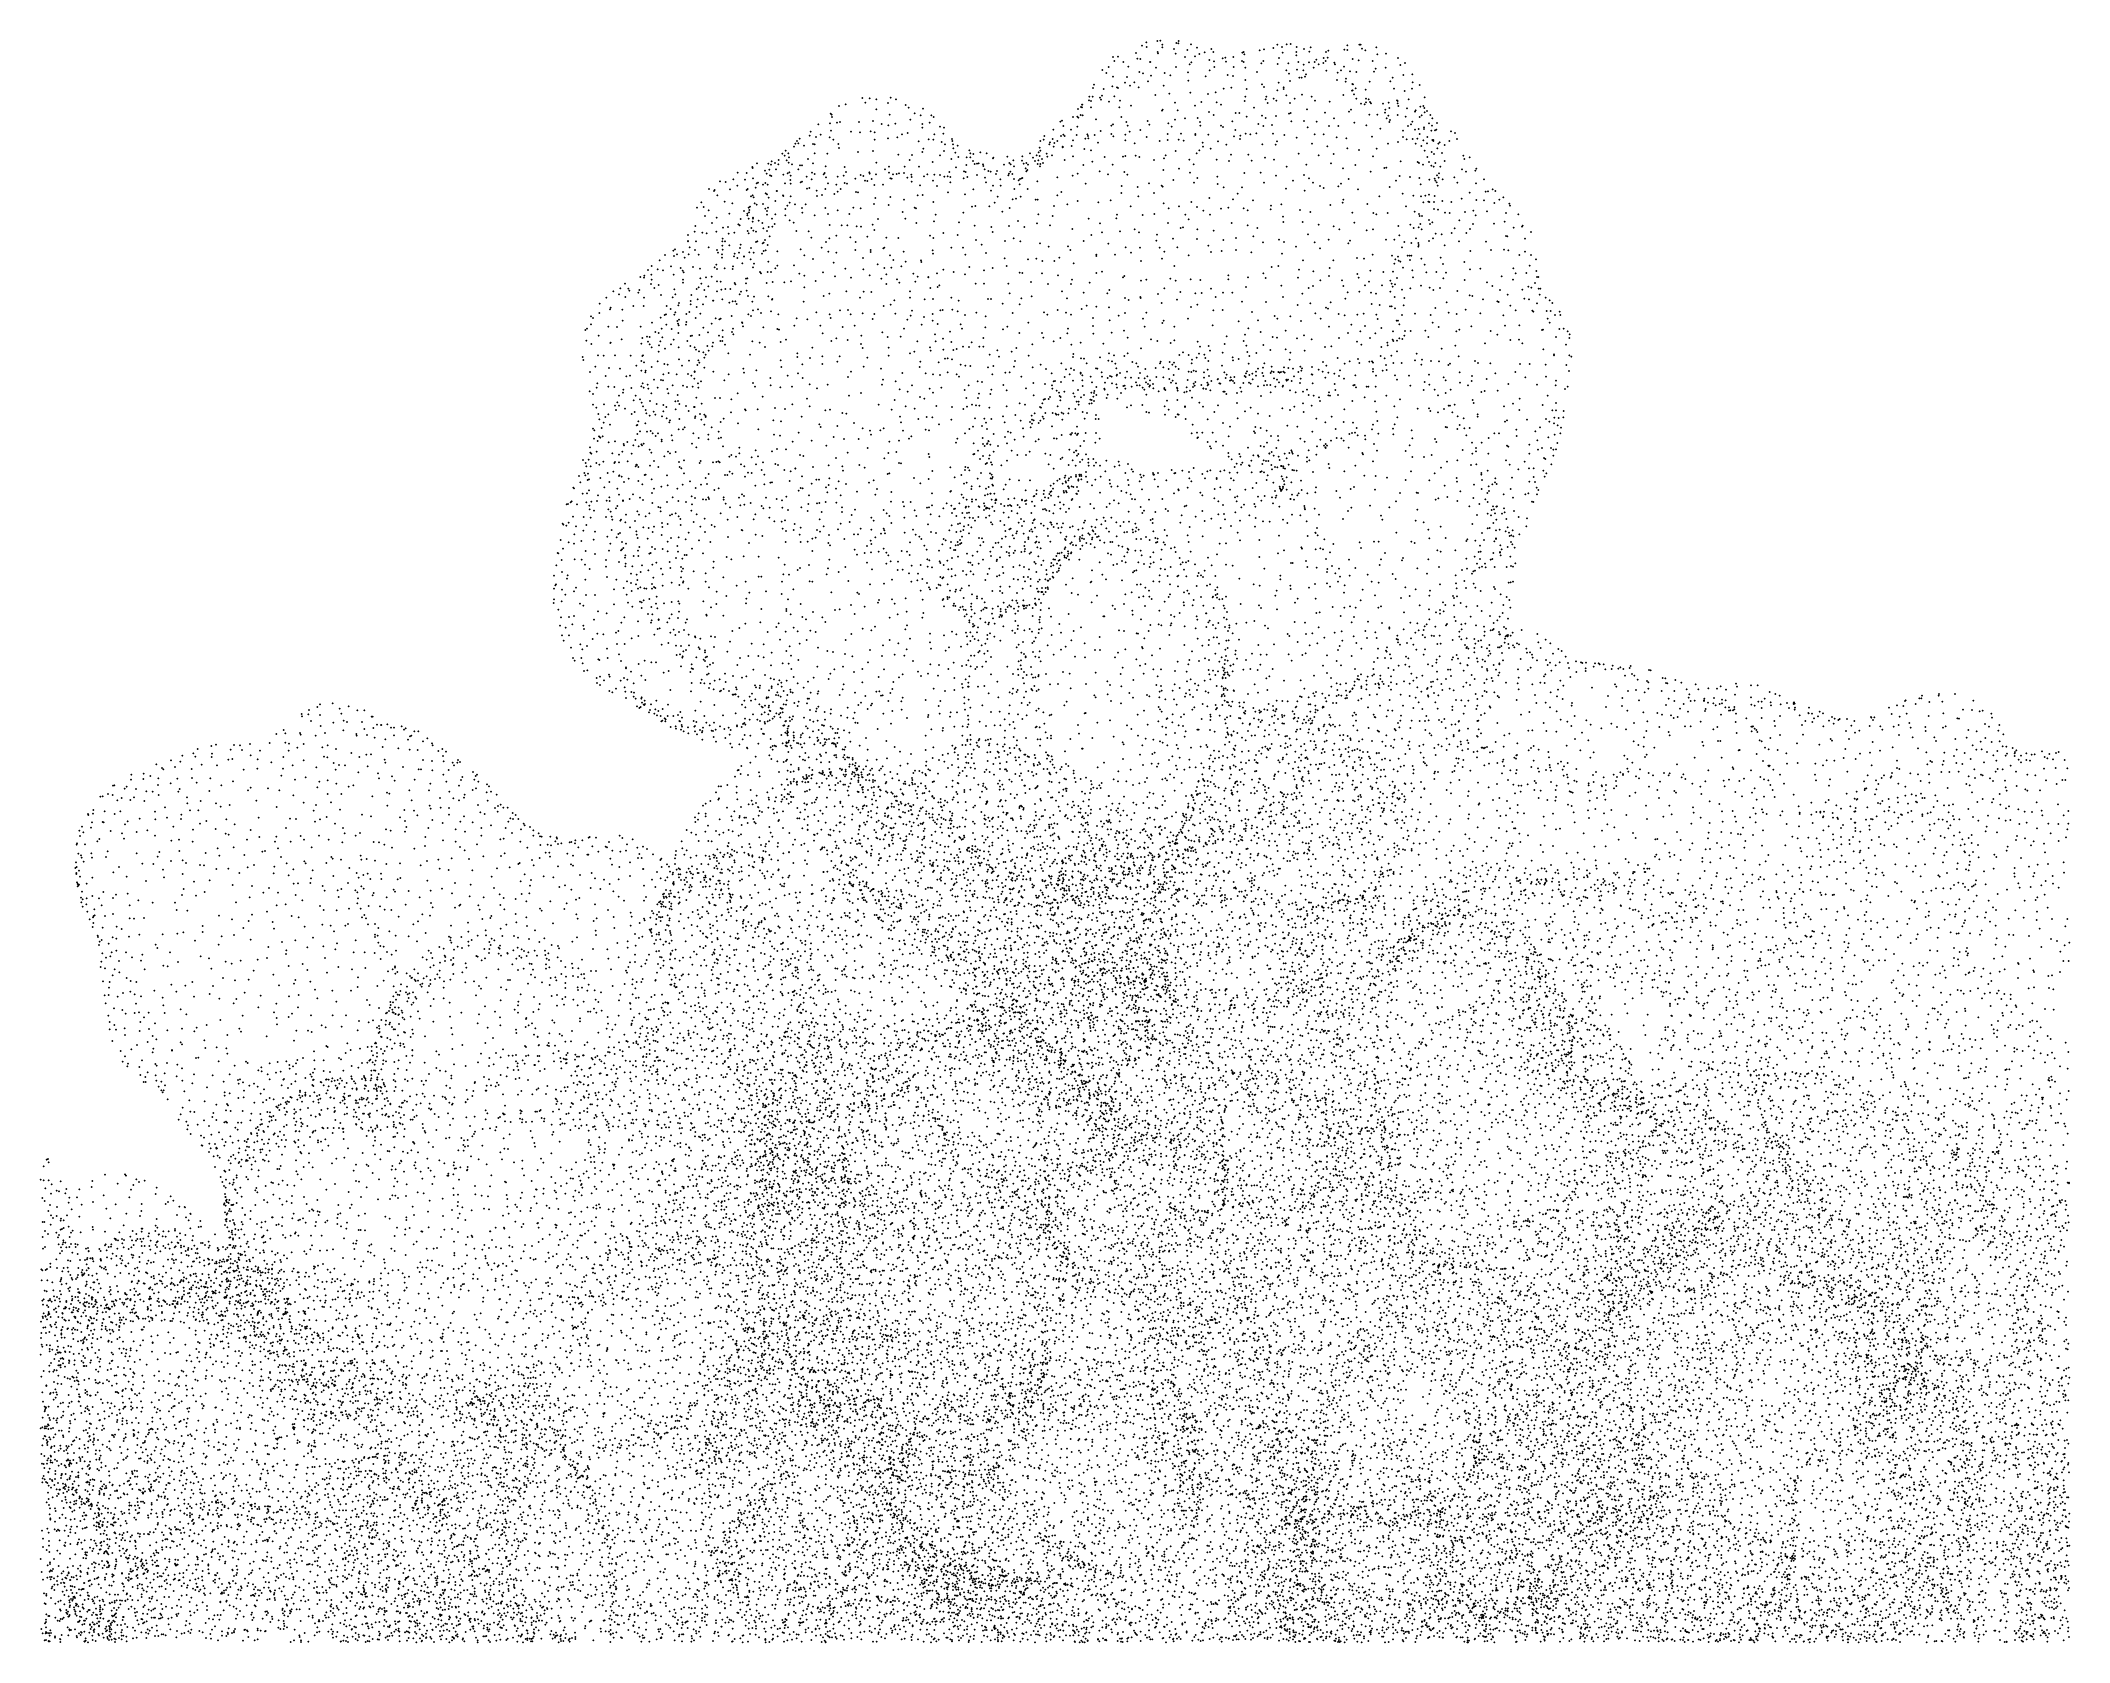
# Model space of a CAD drawing. Header units: metres. Extents: x -25 to 25, y -27.8 to 27.8.
# Drawn here: x -11.2 to 11.99, y 9.51 to 27.81 of the extents above; entities that cross this region are included whole.
import ezdxf

# ---------------------------------------------------------------- set-up
doc = ezdxf.new("R2010")
doc.units = ezdxf.units.M

msp = doc.modelspace()

# ---------------------------------------------------------------- linework, layer by layer
for p in [(1.0584, 27.6217, -0.8852), (1.1138, 27.6261, -0.6525), (1.3226, 27.6664, -0.4983), (1.3374, 27.6006, -1.3491), (1.3712, 27.597, -0.3429), (1.3896, 27.7484, -0.6134), (1.4392, 27.7892, -1.0504), (1.4408, 27.7355, -1.2005), (1.5634, 27.8043, -0.7998), (1.5696, 27.6791, -1.3511), (1.5717, 27.6609, -0.3364), (1.5987, 27.8082, -1.0135), (1.6212, 27.7303, -0.4699), (1.6223, 27.763, -1.2275), (1.7551, 27.7103, -0.3872), (1.7735, 27.6577, -1.389), (1.7825, 27.7802, -0.6533), (1.8036, 27.778, -1.1465), (1.8086, 27.8045, -0.8511), (1.8807, 27.6198, -0.0929), (1.9088, 27.7023, -0.3491), (1.9485, 27.7653, -1.0871), (1.9946, 27.628, -1.3573), (2.0193, 27.7254, -0.5086), (2.045, 27.6538, -0.1879), (2.1039, 27.6739, -1.1788), (2.158, 27.5881, -0.0174), (2.182, 27.7109, -0.7625), (2.2025, 27.6789, -0.9764), (2.3113, 27.6057, -0.1431), (2.3422, 27.6121, -0.9693), (2.434, 27.62, -0.8074), (2.5369, 27.6688, -0.3093), (2.5503, 27.679, -0.51), (2.5585, 27.6497, -0.6835), (2.7339, 27.6968, -0.1651), (2.7848, 27.7067, -0.5947), (2.889, 27.7245, -0.1201), (2.9363, 27.7609, -0.2905), (2.9552, 27.6091, -0.8824), (2.9906, 27.7338, -0.5899), (2.9966, 27.672, 0.0454), (3.044, 27.7655, -0.4308), (3.0865, 27.7686, -0.204), (3.1508, 27.6794, 0.0456), (3.1522, 27.6387, -0.8207), (3.1583, 27.7342, -0.5695), (3.2406, 27.711, -0.0968), (3.3002, 27.6823, -0.6357), (3.3181, 27.7314, -0.3334), (3.3828, 27.589, 1.2798), (3.4659, 27.6082, -0.5568), (3.4928, 27.6782, 0.9522), (3.5102, 27.6119, -0.3775), (3.5184, 27.6933, 1.1103), (3.7003, 27.7032, 1.2477), (3.7336, 27.7012, 0.7095), (3.7366, 27.7522, 1.0972), (3.7974, 27.5977, 0.5141), (3.8731, 27.7601, 0.8536), (3.8891, 27.7597, 1.056), (3.9015, 27.7165, 0.6966), (3.9401, 27.697, 1.2582), (4.0684, 27.7312, 1.0582), (4.0797, 27.6523, 0.6225), (4.1787, 27.6576, 1.1629), (4.3159, 27.611, 0.9771), (0.9365, 27.4727, -0.7466), (0.9806, 27.4362, -1.1587), (1.0095, 27.5063, -0.6088), (1.057, 27.3941, -0.3574), (1.0743, 27.5747, -1.1087), (1.1758, 27.5633, -0.4559), (1.2192, 27.3918, -0.1218), (1.2326, 27.5099, -0.3112), (1.3582, 27.4478, -1.5034), (1.3998, 27.4321, 0.0558), (1.4813, 27.5631, -0.1809), (1.4831, 27.5648, -1.455), (1.4938, 27.4084, 0.2101), (1.5475, 27.4994, 0.0713), (1.6483, 27.437, -1.5972), (1.7149, 27.4119, 0.3342), (1.7783, 27.5045, -1.5437), (1.9166, 27.4455, 0.3214), (1.935, 27.5383, -1.482), (1.9527, 27.559, 0.1051), (2.1156, 27.3989, 0.3492), (2.1641, 27.4673, -1.4188), (2.2115, 27.5725, -1.2569), (2.2145, 27.5058, 0.1396), (2.3508, 27.5656, 0.0069), (2.3691, 27.4144, -1.3142), (2.4304, 27.4046, 0.2248), (2.4357, 27.506, -1.1409), (2.5302, 27.5768, -0.0197), (2.5525, 27.5649, -0.9581), (2.5708, 27.3582, -1.2598), (2.5713, 27.4978, 0.1091), (2.7024, 27.4478, -1.1336), (2.7515, 27.548, -0.976), (2.7771, 27.5738, 0.0878), (2.9382, 27.542, -1.0267), (3.0368, 27.47, -1.1297), (3.0629, 27.5492, 0.2172), (3.0676, 27.432, 0.3496), (3.1585, 27.4753, 1.0669), (3.1746, 27.5625, -0.9656), (3.1858, 27.3846, -1.206), (3.2128, 27.3848, 1.4831), (3.2324, 27.4681, 0.7717), (3.235, 27.5326, 0.2233), (3.2536, 27.3948, 0.4332), (3.2616, 27.4235, 0.5892), (3.2993, 27.5612, 0.9501), (3.3493, 27.5005, -0.9881), (3.3626, 27.565, 0.1217), (3.409, 27.5371, 0.6456), (3.4622, 27.5523, 1.4402), (3.4874, 27.5741, -0.044), (3.4949, 27.4647, 0.3105), (3.5873, 27.5574, 0.5502), (3.5941, 27.5373, -0.226), (3.6165, 27.3582, -0.9005), (3.6243, 27.4425, -0.7086), (3.662, 27.4672, -0.4351), (3.6987, 27.5085, 0.4067), (3.7211, 27.3742, -0.1406), (3.7662, 27.4579, 1.6378), (3.8393, 27.4507, 0.3472), (3.8657, 27.5817, 1.4723), (4.0258, 27.5754, 1.4269), (4.0413, 27.4517, 1.5731), (4.0596, 27.4878, 0.4226), (4.172, 27.5006, 1.431), (4.2539, 27.3827, 1.5009), (4.3395, 27.5299, 0.6889), (4.3768, 27.4148, 1.3208), (4.3925, 27.5517, 0.8529), (4.4795, 27.421, 0.7816), (-1.8081, 27.1521, 1.6273), (-1.7218, 27.1486, 1.474), (-1.6472, 27.1377, 1.8356), (-1.4815, 27.157, 1.5934), (-1.4217, 27.1385, 1.4115), (0.7855, 27.1244, 0.0709), (0.7893, 27.168, -0.6443), (0.8274, 27.1678, -0.3827), (0.8283, 27.2675, -0.9988), (0.8419, 27.3046, -0.7549), (0.9107, 27.1557, 0.4192), (0.9197, 27.1341, 0.644), (0.9311, 27.179, 0.2347), (0.9522, 27.256, -0.202), (1.0509, 27.2864, -0.0477), (1.0724, 27.1722, 0.4958), (1.1033, 27.274, -1.4319), (1.1151, 27.266, 0.201), (1.138, 27.1236, 0.7311), (1.1939, 27.3288, 0.0789), (1.2513, 27.2941, -1.5386), (1.3015, 27.3304, 0.2247), (1.3509, 27.2752, 0.37), (1.4592, 27.3431, -1.6048), (1.542, 27.1864, -1.6846), (1.6355, 27.2913, 0.4748), (1.7023, 27.2027, -1.6897), (1.9205, 27.3489, 0.4485), (1.9406, 27.2126, -1.6601), (2.1445, 27.1969, -1.586), (2.2305, 27.2178, 0.5582), (2.3217, 27.2594, -1.4482), (2.4097, 27.2686, 0.4246), (2.5709, 27.1688, -1.4075), (2.5864, 27.2535, 0.4138), (2.7617, 27.3097, -1.2782), (2.7826, 27.2763, 0.4235), (2.8042, 27.1382, 0.9546), (2.8112, 27.1656, 0.7993), (2.8949, 27.1443, 1.1901), (2.9233, 27.1229, 1.3415), (2.9367, 27.2411, 0.9536), (2.9495, 27.3289, 0.4201), (3.0084, 27.2735, 1.2782), (3.0085, 27.2552, -1.3238), (3.0379, 27.1829, 1.5288), (3.0812, 27.3452, 0.5665), (3.1329, 27.1438, -1.3844), (3.2156, 27.1895, 1.7145), (3.3267, 27.168, 1.8291), (3.6912, 27.1853, -1.0605), (3.7156, 27.3369, 0.2302), (3.7869, 27.2348, -0.0013), (3.7935, 27.3124, 1.7851), (3.7974, 27.2411, -0.7957), (3.7993, 27.3097, -0.4078), (3.811, 27.1926, 1.901), (3.8313, 27.2615, -0.6108), (3.8378, 27.1461, -0.9526), (3.9465, 27.2457, 1.8238), (3.9474, 27.1462, 0.121), (3.978, 27.1353, -0.6703), (3.9889, 27.3392, 0.2928), (4.226, 27.3416, 0.393), (4.2668, 27.2593, 1.6077), (4.3028, 27.1241, 0.3547), (4.3914, 27.2339, 0.4764), (4.4362, 27.1378, 1.5596), (4.4732, 27.2577, 1.3675), (4.4834, 27.3303, 1.2205), (4.5604, 27.302, 0.9843), (4.6191, 27.1605, 1.0908), (-2.1671, 26.9735, 1.8379), (-2.156, 26.9627, 1.4259), (-2.1525, 26.9365, 1.9881), (-2.0734, 27.0594, 1.6263), (-1.9964, 27.0814, 1.8214), (-1.7705, 27.0974, 1.9581), (-1.6453, 27.0226, 1.1179), (-1.5127, 27.0953, 1.9472), (-1.4951, 26.9629, 1.0384), (-1.3123, 27.0715, 1.87), (-1.2756, 27.0419, 1.2411), (-1.2566, 26.9029, 2.0858), (-1.2065, 26.978, 1.9368), (-1.138, 26.9524, 1.2041), (-1.1139, 27.0305, 1.4491), (-1.0178, 26.954, 1.6544), (-0.9902, 26.9357, 1.4679), (0.4763, 26.8933, 0.5702), (0.6007, 26.9346, 0.8074), (0.6515, 26.9372, -0.4466), (0.6598, 27.0257, 0.0237), (0.6631, 26.9282, -0.6167), (0.6867, 26.9593, -0.7792), (0.6908, 27.05, 0.6226), (0.7028, 27.0748, 0.2763), (0.7056, 27.0446, -0.2226), (0.7059, 27.076, 0.4322), (0.7119, 26.954, -1.0104), (0.8061, 27.0468, 0.8275), (0.8067, 27.1178, -1.13), (0.8643, 26.9098, -1.3705), (1.0117, 27.1118, -1.4395), (1.1314, 27.0453, -1.5685), (1.1547, 26.9369, 1.1008), (1.265, 27.0632, 0.86), (1.6175, 27.0071, -1.7391), (1.6237, 27.0185, 0.8515), (1.7669, 27.0974, 0.7634), (1.7676, 26.906, 1.1172), (1.7971, 27.0129, 0.9154), (1.8797, 26.9197, -1.7048), (1.9941, 27.0644, -1.6698), (2.0272, 26.9252, 1.1267), (2.0654, 27.1056, 0.8037), (2.1539, 26.993, -1.6207), (2.2099, 26.9566, 1.0698), (2.2428, 27.1042, 0.7899), (2.293, 27.0755, -1.5376), (2.4578, 26.9822, 0.9947), (2.4999, 26.9816, -1.4747), (2.5619, 27.1197, 0.7171), (2.5844, 26.9397, 1.1209), (2.668, 27.0435, 0.9439), (2.762, 26.9516, 1.2859), (2.8038, 26.9222, -1.4517), (2.8268, 27.0934, -1.4051), (2.9206, 26.9476, 1.6153), (3.0697, 26.9746, 1.8049), (3.0794, 27.0955, 1.6631), (3.0864, 26.982, -1.4317), (3.2734, 27.0222, 1.9409), (3.3677, 27.1225, -1.3251), (3.4802, 26.9831, 2.1086), (3.5323, 27.1093, -1.2419), (3.5845, 26.9203, 2.2489), (3.7542, 26.9965, -1.2145), (3.7791, 27.0203, 2.1488), (3.8925, 27.0871, 2.025), (3.9345, 27.0793, -1.0748), (3.9475, 27.101, -0.1779), (3.9879, 26.9612, 2.184), (3.9933, 27.1081, -0.926), (4.0067, 27.0897, -0.3749), (4.0801, 26.9632, -0.0719), (4.1443, 27.0882, -0.7316), (4.1658, 26.986, -1.2982), (4.1684, 27.0189, -0.4991), (4.1867, 26.9201, -0.2271), (4.2057, 26.9517, 0.1728), (4.2077, 27.0976, -0.9247), (4.2136, 27.0397, 1.9154), (4.2213, 26.9005, 2.1264), (4.3097, 26.9571, -0.4659), (4.3099, 27.1161, 1.7076), (4.3117, 27.0902, -1.0727), (4.3187, 27.0596, -0.7559), (4.4007, 26.9379, 1.8296), (4.419, 27.0336, -1.2604), (4.5068, 26.9953, 1.6007), (4.5152, 27.0123, -0.7364), (4.5605, 26.9368, -0.5938), (4.5692, 27.0525, 1.4414), (4.5842, 26.9552, 0.6237), (4.6023, 27.0615, 0.7388), (4.6153, 27.0384, -1.0452), (4.6197, 26.9872, -1.2095), (4.6471, 27.0043, -0.8677), (4.6826, 26.9583, 1.2238), (4.7065, 26.9208, 1.0024), (-2.552, 26.6591, 1.8883), (-2.5232, 26.6882, 1.6447), (-2.4067, 26.7206, 2.1486), (-2.3956, 26.7688, 1.3824), (-2.3358, 26.7053, 1.0409), (-2.3102, 26.852, 1.9511), (-2.2833, 26.7328, 2.25), (-2.1783, 26.704, 2.3689), (-2.1772, 26.8622, 1.1679), (-2.1636, 26.7795, 0.9833), (-2.1378, 26.676, 0.729), (-2.0944, 26.8686, 2.1769), (-2.0599, 26.8793, 1.0592), (-1.9353, 26.7678, 0.788), (-1.8457, 26.8765, 2.2368), (-1.8329, 26.7613, 2.3574), (-1.7106, 26.772, 0.7502), (-1.6835, 26.8895, 0.9245), (-1.6659, 26.6775, 0.6203), (-1.665, 26.7602, 2.359), (-1.5849, 26.854, 2.2614), (-1.5129, 26.6923, 0.6719), (-1.5083, 26.8406, 0.8604), (-1.4277, 26.8571, 2.2299), (-1.4054, 26.7039, 2.3714), (-1.3512, 26.7389, 0.7879), (-1.2886, 26.7524, 2.2785), (-1.1199, 26.8146, 1.0189), (-1.1192, 26.8569, 2.0277), (-1.0481, 26.6799, 2.2128), (-1.0357, 26.8715, 1.8954), (-0.994, 26.6748, 0.8978), (-0.9854, 26.7389, 1.052), (-0.9169, 26.8255, 1.2982), (-0.8826, 26.7451, 1.868), (-0.8724, 26.8115, 1.4738), (-0.7834, 26.6848, 1.76), (-0.7795, 26.6591, 1.3404), (0.2266, 26.6603, 0.25), (0.2645, 26.6769, 0.6878), (0.2731, 26.7183, 0.4843), (0.3678, 26.6822, -0.1542), (0.3759, 26.7913, 0.6396), (0.4205, 26.6626, -0.728), (0.4567, 26.8806, 0.3968), (0.4634, 26.7189, -0.3413), (0.4894, 26.7347, 0.9992), (0.4897, 26.8331, 0.8544), (0.5047, 26.7166, -0.5188), (0.578, 26.7922, -0.7516), (0.6014, 26.6677, -1.3682), (0.6435, 26.7277, 1.1936), (0.6493, 26.8262, 1.0472), (0.7401, 26.6888, 2.0105), (0.7644, 26.7352, 1.323), (0.7717, 26.7195, 1.7127), (0.7744, 26.6923, -1.4704), (0.85, 26.7304, 1.5466), (0.9152, 26.7734, 1.4119), (1.0379, 26.7399, 1.7683), (1.0392, 26.8353, -1.5855), (1.0598, 26.8498, 1.2833), (1.0617, 26.7144, 1.9488), (1.1984, 26.732, 1.8142), (1.1997, 26.6691, 2.0186), (1.2114, 26.8761, 1.2538), (1.2264, 26.8342, -1.6793), (1.2471, 26.7678, 1.6519), (1.3721, 26.7875, 1.5398), (1.442, 26.7049, 1.7516), (1.4552, 26.8887, 1.1536), (1.4745, 26.8462, -1.7459), (1.591, 26.6595, -1.7582), (1.6813, 26.6732, 1.6429), (1.6828, 26.7422, 1.4722), (1.6901, 26.8615, -1.7426), (1.7269, 26.8234, 1.282), (1.8083, 26.6749, -1.7113), (1.834, 26.743, 1.4083), (1.8664, 26.6662, 1.5664), (1.9984, 26.7309, -1.6693), (1.9989, 26.7425, 1.4114), (2.0522, 26.8786, -1.6627), (2.054, 26.8359, 1.2803), (2.1473, 26.7323, -1.6214), (2.2934, 26.8373, -1.5685), (2.3131, 26.822, 1.3004), (2.4198, 26.8858, 1.1852), (2.4388, 26.7128, 1.7442), (2.4544, 26.7853, 1.368), (2.5103, 26.6843, 2.0858), (2.5137, 26.722, 1.9081), (2.5722, 26.746, 1.5696), (2.6272, 26.7357, -1.4858), (2.6971, 26.7489, 1.9065), (2.717, 26.8542, 1.4168), (2.7771, 26.831, 1.6718), (2.8728, 26.845, 1.8261), (2.8859, 26.7447, 2.0715), (3.0168, 26.7299, 2.1979), (3.0965, 26.8853, 1.9948), (3.1579, 26.699, 2.3208), (3.2415, 26.8906, 2.1081), (3.282, 26.8179, 2.2384), (3.3616, 26.7355, 2.3919), (3.3846, 26.8816, -1.4059), (3.4665, 26.7389, -1.4201), (3.5249, 26.831, 2.3683), (3.6118, 26.704, 2.5422), (3.6338, 26.8305, -1.3787), (3.7238, 26.6905, -1.4369), (3.8147, 26.8705, 2.3726), (3.9523, 26.8383, -1.3787), (4.0161, 26.7102, 2.4965), (4.1112, 26.8002, -1.4705), (4.2147, 26.8766, -0.0424), (4.3704, 26.7801, -0.1019), (4.3708, 26.706, -1.5822), (4.4127, 26.6811, 2.1852), (4.4272, 26.8306, 1.9532), (4.464, 26.8501, 0.3642), (4.4773, 26.8811, -1.4299), (4.4811, 26.6845, -0.0194), (4.5103, 26.7907, -0.2855), (4.5339, 26.6893, -1.5588), (4.5508, 26.7988, 1.7521), (4.5601, 26.7419, 0.4715), (4.602, 26.6688, -0.1418), (4.612, 26.8164, 1.605), (4.6132, 26.7997, -1.4569), (4.6486, 26.7058, 0.6732), (4.6669, 26.8612, 1.4301), (4.6949, 26.7781, -0.4196), (4.7018, 26.8359, 0.8531), (4.7078, 26.6738, -0.2632), (4.7164, 26.6609, 1.5329), (4.7197, 26.6708, 0.817), (4.7385, 26.7813, 1.3148), (4.7508, 26.7905, 1.1015), (4.7614, 26.8677, -0.6747), (4.9001, 26.6616, -1.2986), (4.9199, 26.7704, -1.1154), (4.9654, 26.7509, -0.8501), (4.9866, 26.682, -0.7134), (-2.7623, 26.443, 1.3914), (-2.7199, 26.5159, 1.8814), (-2.6955, 26.4915, 2.2204), (-2.6835, 26.5513, 1.6501), (-2.6703, 26.4413, 1.1088), (-2.6502, 26.5207, 1.2636), (-2.6444, 26.4748, 2.3964), (-2.5871, 26.5956, 2.1565), (-2.5705, 26.6322, 1.4533), (-2.5374, 26.6335, 1.2923), (-2.4716, 26.608, 1.0422), (-2.4276, 26.4548, 2.6009), (-2.3695, 26.6272, 2.3915), (-2.3509, 26.6245, 0.8844), (-2.3507, 26.5212, 0.694), (-2.205, 26.5159, 2.5784), (-2.0793, 26.6282, 2.461), (-2.0723, 26.58, 0.5449), (-1.8573, 26.5369, 2.5492), (-1.6825, 26.5484, 0.4677), (-1.3931, 26.5033, 0.4779), (-1.265, 26.4439, 2.5261), (-1.2404, 26.4996, 0.502), (-1.162, 26.6574, 0.7631), (-1.1223, 26.5336, 0.6015), (-1.11, 26.5725, 2.3712), (-0.9182, 26.4967, 2.4075), (-0.8999, 26.6493, 2.0978), (-0.8734, 26.5465, 0.7796), (-0.8627, 26.624, 0.9944), (-0.7884, 26.454, 0.5263), (-0.7714, 26.6223, 1.962), (-0.7648, 26.5771, 2.1436), (-0.7444, 26.5262, 0.8715), (-0.7181, 26.6067, 1.5945), (-0.709, 26.4772, 2.457), (-0.6151, 26.4733, 1.2471), (-0.5846, 26.5542, 1.9958), (-0.5719, 26.4736, 1.5139), (-0.5704, 26.5199, 2.3292), (-0.5417, 26.4313, 1.0674), (-0.5375, 26.5112, 1.7743), (-0.4576, 26.5325, 2.1295), (-0.3855, 26.5206, 1.9437), (-0.313, 26.4618, 2.4647), (-0.3085, 26.4699, 1.7565), (-0.1502, 26.482, 2.0017), (-0.079, 26.4393, 2.2751), (0.0175, 26.4355, 0.8872), (0.0238, 26.485, 0.2087), (0.1078, 26.5181, 0.0774), (0.1437, 26.4723, -0.9947), (0.1656, 26.431, -1.2911), (0.1861, 26.4955, -0.2149), (0.2063, 26.4413, -0.4421), (0.2092, 26.5297, -1.137), (0.2188, 26.4892, -0.7486), (0.2209, 26.5836, -0.0389), (0.2263, 26.5506, 0.9311), (0.248, 26.4552, 2.0207), (0.3008, 26.5154, 1.1443), (0.3093, 26.4835, 1.7881), (0.3305, 26.6233, -0.8487), (0.3382, 26.6445, -1.0146), (0.3626, 26.4954, 1.4282), (0.3801, 26.5947, -0.5214), (0.3862, 26.6365, -1.2071), (0.4816, 26.5883, 1.6699), (0.4823, 26.5978, 1.9718), (0.4877, 26.5927, 1.2887), (0.5062, 26.4429, 2.3229), (0.5871, 26.6031, 2.1467), (0.6005, 26.4863, -1.5786), (0.7299, 26.5689, 2.2699), (0.8055, 26.5531, -1.609), (0.888, 26.6407, 2.1839), (0.9637, 26.4795, -1.6871), (1.172, 26.4828, 2.3198), (1.1995, 26.49, -1.726), (1.3042, 26.6348, -1.7347), (1.3176, 26.494, 2.2078), (1.3579, 26.4785, -1.7502), (1.5274, 26.4426, 2.1375), (1.6423, 26.4618, 2.0268), (1.6594, 26.4958, -1.7273), (1.7757, 26.5466, 1.8286), (1.9305, 26.4458, 2.0456), (2.0135, 26.521, 1.91), (2.0437, 26.5554, -1.6346), (2.0823, 26.6407, 1.6271), (2.0876, 26.5946, 1.7789), (2.1747, 26.5717, 2.0179), (2.2439, 26.4475, 2.3124), (2.2591, 26.6565, 1.8764), (2.3532, 26.6185, 2.1454), (2.3846, 26.4328, -1.6044), (2.4049, 26.504, 2.335), (2.603, 26.5066, -1.5477), (2.6407, 26.4375, 2.4494), (2.7629, 26.6211, -1.4869), (2.7939, 26.4714, -1.5404), (2.8985, 26.4478, 2.4725), (2.9174, 26.6204, 2.2938), (2.9334, 26.6577, -1.4662), (3.1806, 26.517, -1.4595), (3.3326, 26.6307, -1.4411), (3.4095, 26.4989, -1.4637), (3.5073, 26.6014, 2.6311), (3.5782, 26.5117, 2.7571), (3.735, 26.576, 2.6911), (3.867, 26.5576, -1.5339), (4.0301, 26.4856, 2.6908), (4.069, 26.5721, -1.5943), (4.201, 26.6299, 2.4629), (4.3135, 26.6496, 2.3326), (4.3464, 26.4279, 2.4931), (4.5146, 26.6304, 2.0746), (4.5803, 26.6048, 0.326), (4.6182, 26.5513, 0.0723), (4.6449, 26.635, 1.716), (4.6504, 26.4789, 1.8451), (4.7006, 26.5352, 0.717), (4.7263, 26.5134, 1.6261), (4.762, 26.5767, 0.9425), (4.7771, 26.6303, 1.1805), (4.7896, 26.6443, -1.4219), (4.8186, 26.5222, -0.1551), (4.8459, 26.4323, -1.4603), (4.8461, 26.6148, -0.3157), (5.0617, 26.4941, -1.0965), (5.0708, 26.4571, -0.4099), (5.1345, 26.4734, -0.7429), (-3.4307, 26.1989, -1.1532), (-3.2815, 26.2227, -1.3735), (-3.232, 26.3008, -0.8442), (-3.1481, 26.2204, -1.4975), (-3.1281, 26.2943, -0.7293), (-3.0638, 26.3646, -0.8662), (-3.0604, 26.3542, -1.2819), (-3.0537, 26.2362, -0.5763), (-3.0113, 26.4075, -1.0562), (-2.92, 26.321, -1.4122), (-2.9004, 26.286, 2.1614), (-2.882, 26.4035, -1.2569), (-2.8706, 26.3335, 1.3997), (-2.8613, 26.2678, 2.3842), (-2.8508, 26.3888, 1.6491), (-2.8457, 26.261, -0.5812), (-2.8432, 26.4269, -1.0924), (-2.8049, 26.4086, 2.0239), (-2.7939, 26.3388, 1.1803), (-2.7676, 26.395, -0.8653), (-2.7106, 26.2764, 2.6063), (-2.6607, 26.2929, -0.6434), (-2.6462, 26.4128, -1.0141), (-2.6393, 26.3039, 0.8344), (-2.6293, 26.2166, 2.7493), (-2.6268, 26.2631, -1.5426), (-2.6085, 26.3933, -1.266), (-2.5374, 26.3356, 2.6652), (-2.5176, 26.3844, 0.7316), (-2.4944, 26.3826, -1.1569), (-2.4421, 26.2545, 2.7906), (-2.3858, 26.2242, -1.5336), (-2.3806, 26.2982, -1.3678), (-2.3703, 26.4059, 0.5631), (-2.349, 26.2848, 0.4122), (-2.2485, 26.2803, -0.7776), (-2.2368, 26.2943, -1.1539), (-2.2262, 26.3709, 2.7073), (-2.2215, 26.2455, -0.6003), (-2.0863, 26.2534, -1.0977), (-2.0213, 26.266, -0.6271), (-2.0094, 26.3633, 2.6892), (-1.994, 26.3049, 0.2339), (-1.8849, 26.2316, 0.0821), (-1.8268, 26.271, 2.6991), (-1.7966, 26.2627, -0.863), (-1.7756, 26.2059, -0.037), (-1.7488, 26.2047, -1.0089), (-1.7248, 26.3033, 0.1982), (-1.7208, 26.2877, -0.5776), (-1.7001, 26.2277, -0.2456), (-1.6509, 26.2802, -0.7741), (-1.647, 26.4138, 0.3299), (-1.5491, 26.3365, 2.6179), (-1.5025, 26.3672, 0.3006), (-1.5003, 26.2992, -0.6248), (-1.4875, 26.233, -0.1722), (-1.4711, 26.2293, 0.0009), (-1.4557, 26.2805, -0.4086), (-1.4137, 26.2844, -0.7616), (-1.3879, 26.2899, 0.1907), (-1.3292, 26.2961, -0.5687), (-1.3233, 26.3661, 0.3187), (-1.2919, 26.2424, -0.1365), (-1.2454, 26.2779, -0.3836), (-1.2429, 26.1977, 2.6548), (-1.2415, 26.2482, -0.8883), (-1.1594, 26.3667, 0.314), (-1.1017, 26.2556, -0.2477), (-1.065, 26.2787, -0.4276), (-1.0014, 26.422, 0.3908), (-0.9975, 26.2066, -0.9201), (-0.9834, 26.2753, 0.0365), (-0.919, 26.2719, -0.5383), (-0.8675, 26.2551, -0.6835), (-0.831, 26.2553, -0.3749), (-0.8116, 26.3049, 0.1328), (-0.802, 26.2508, -0.1801), (-0.7345, 26.3601, 0.3007), (-0.6466, 26.235, -0.3181), (-0.6449, 26.3148, 2.7274), (-0.6269, 26.3081, 0.1949), (-0.6175, 26.3873, 0.4368), (-0.6074, 26.2506, -0.1078), (-0.5221, 26.3974, 2.6478), (-0.4973, 26.4016, 1.3507), (-0.4968, 26.2728, 0.0585), (-0.4767, 26.4051, 0.7612), (-0.4284, 26.3937, 0.9096), (-0.4222, 26.376, 0.596), (-0.407, 26.338, 0.4111), (-0.4065, 26.2428, -0.076), (-0.3678, 26.3179, 1.2327), (-0.3415, 26.3109, 2.7159), (-0.2785, 26.2833, 0.1077), (-0.269, 26.3184, 1.4528), (-0.2277, 26.222, -0.2474), (-0.1874, 26.389, 1.6423), (-0.1375, 26.2678, 2.6278), (-0.1287, 26.2891, -0.0725), (-0.1268, 26.4111, 0.615), (-0.1134, 26.3119, 1.527), (-0.1101, 26.3961, 0.2834), (-0.0916, 26.2857, 1.2546), (-0.0732, 26.2252, -0.4), (-0.0717, 26.3708, 2.431), (-0.0215, 26.2097, -1.0161), (-0.0053, 26.2271, -0.5719), (0.0134, 26.2345, -1.2141), (0.0206, 26.2381, -0.7326), (0.039, 26.4024, 1.7808), (0.06, 26.3478, 1.5775), (0.0685, 26.3125, 2.386), (0.0689, 26.4094, 2.1815), (0.0794, 26.3313, -0.4621), (0.0873, 26.3906, 1.1377), (0.1917, 26.1988, 2.4579), (0.1968, 26.3963, 1.3429), (0.2256, 26.3724, 2.231), (0.2261, 26.3999, 1.5463), (0.2577, 26.4098, -1.4489), (0.4224, 26.2443, -1.7059), (0.5978, 26.2665, -1.7646), (0.6557, 26.2863, 2.518), (0.718, 26.3851, -1.7085), (0.82, 26.4262, 2.4387), (0.9066, 26.3159, 2.5312), (1.0018, 26.2797, -1.7963), (1.0541, 26.3892, 2.4481), (1.1867, 26.3074, -1.7799), (1.2223, 26.2766, 2.4818), (1.6323, 26.3291, -1.7043), (1.7459, 26.2145, 2.2507), (1.8113, 26.3434, -1.669), (1.9367, 26.2986, 2.2173), (1.9787, 26.393, -1.6402), (2.0202, 26.2392, -1.6372), (2.2485, 26.2535, -1.6446), (2.5601, 26.2955, 2.5618), (2.7435, 26.2992, 2.58), (2.9222, 26.2651, -1.6482), (3.0433, 26.3689, 2.6241), (3.1135, 26.2087, -1.6192), (3.2411, 26.2715, 2.8649), (3.2669, 26.3918, 2.7593), (3.2985, 26.2348, -1.5442), (3.5481, 26.4041, -1.4915), (3.6849, 26.3479, -1.5535), (3.7524, 26.2257, 3.0212), (3.8262, 26.3864, 2.8646), (4.0037, 26.3122, -1.6543), (4.1591, 26.3535, 2.7207), (4.1794, 26.3563, -1.6712), (4.292, 26.2079, 2.7166), (4.3318, 26.2596, -1.6888), (4.4518, 26.2487, 2.4828), (4.5404, 26.4191, 2.2163), (4.5556, 26.4089, -1.6383), (4.558, 26.2383, 2.2484), (4.6004, 26.3908, 2.0663), (4.669, 26.4202, 0.3854), (4.6719, 26.2189, 1.8277), (4.6948, 26.3779, -1.5793), (4.7208, 26.3688, 1.7051), (4.7351, 26.2315, 0.5673), (4.7397, 26.4092, 0.8023), (4.7417, 26.2065, 0.7873), (4.7608, 26.2692, 1.5422), (4.7797, 26.2429, 1.3769), (4.7816, 26.2908, 1.0345), (4.7993, 26.3674, 1.2546), (4.8238, 26.2218, 0.2066), (4.9592, 26.2459, -1.3811), (5.046, 26.3356, -1.2422), (5.0932, 26.3093, -0.2553), (5.1983, 26.3215, -0.4674), (5.2107, 26.3457, -0.8526), (5.2958, 26.2211, -0.7494), (-3.5578, 26.1115, -1.0591), (-3.5004, 26.0914, -0.7614), (-3.4943, 26.0994, -1.3007), (-3.4635, 26.0387, -0.6084), (-3.3797, 25.9695, -1.5711), (-3.3667, 26.1917, -0.7394), (-3.3175, 26.1086, -1.5103), (-3.2348, 26.1507, -0.5507), (-3.1284, 26.1017, -1.6404), (-3.1171, 26.1138, -0.4442), (-3.0771, 26.0297, 1.7014), (-3.06, 26.0417, 2.0037), (-3.0473, 26.0179, 2.2245), (-3.0232, 26.1274, 1.4524), (-3.0124, 26.1757, 1.6382), (-3.0001, 26.1833, 1.8704), (-2.9429, 26.1608, -0.4478), (-2.9141, 26.1803, -1.6192), (-2.909, 26.0637, 1.1233), (-2.8959, 26.0498, 2.7501), (-2.886, 26.163, 2.5237), (-2.8781, 26.0127, -0.2434), (-2.801, 25.9757, -1.8183), (-2.7854, 26.0908, 0.8761), (-2.7825, 26.0915, -0.3438), (-2.7139, 26.0396, 2.9569), (-2.708, 26.0341, 0.6943), (-2.6907, 26.1762, -0.4515), (-2.6268, 26.1733, 0.6744), (-2.6232, 26.0295, -1.7919), (-2.511, 26.1903, -1.6175), (-2.4947, 26.1944, -0.5008), (-2.4386, 26.1167, 0.3475), (-2.4128, 26.1237, 2.9119), (-2.3289, 26.0935, 0.2179), (-2.3232, 26.0322, 3.0008), (-2.2676, 26.0442, 0.0539), (-2.2271, 26.112, -0.3201), (-2.198, 26.177, 0.1976), (-2.125, 26.0551, -1.5605), (-2.1015, 26.1608, -1.3854), (-2.0868, 26.0833, 2.8794), (-2.0547, 26.1123, -0.1287), (-2.0066, 26.1798, -1.2256), (-1.9798, 26.1734, -0.2732), (-1.8797, 26.0786, 2.7876), (-1.8539, 26.0748, -1.2497), (-1.6705, 26.16, 2.703), (-1.6568, 26.0094, 2.737), (-1.571, 26.1618, -1.0584), (-1.4861, 26.0205, 2.7069), (-1.3298, 25.9906, -1.2015), (-1.1757, 26.0406, -1.1568), (-1.1489, 26.154, -1.0429), (-1.1151, 26.0457, 2.7351), (-0.9951, 25.9658, -1.1965), (-0.9512, 26.1461, 2.7447), (-0.8258, 26.0755, 2.8459), (-0.7998, 26.1893, -0.8668), (-0.6328, 26.0502, -0.9767), (-0.5386, 26.1083, -0.7767), (-0.3944, 26.1886, 2.83), (-0.3361, 26.0932, -0.6481), (-0.3135, 26.1508, -0.4438), (-0.2599, 26.0243, -0.8402), (-0.2257, 26.1501, 2.7911), (-0.0869, 25.9957, -1.0024), (-0.0678, 26.1141, -0.891), (-0.0516, 26.002, -1.1957), (-0.0103, 26.1653, 2.6293), (0.0037, 26.0251, 2.7166), (0.0846, 26.1116, -1.4736), (0.1727, 25.9897, -1.6271), (0.1971, 25.9895, 2.645), (0.4224, 26.0418, 2.5935), (0.4673, 26.0801, -1.8437), (0.6543, 25.9748, 2.6859), (0.7472, 26.172, 2.5921), (1.0319, 25.9823, -1.9187), (1.1538, 26.0651, -1.8649), (1.1588, 26.1465, 2.5631), (1.3388, 26.1336, 2.5098), (1.3459, 26.0283, -1.8163), (1.4695, 26.1789, -1.7423), (1.5264, 26.0651, 2.4506), (1.6127, 26.1503, 2.3346), (1.624, 26.1396, -1.6958), (1.953, 25.9643, 2.5323), (1.9837, 26.1863, 2.3398), (2.1581, 26.0081, -1.7458), (2.253, 26.1696, 2.5438), (2.3218, 26.1309, -1.7167), (2.4279, 25.9946, 2.765), (2.4828, 26.0602, -1.8326), (2.5324, 26.1332, 2.6736), (2.6582, 25.9839, -1.9113), (2.7824, 26.1836, 2.6766), (3.0354, 26.1173, 2.8399), (3.2497, 26.0938, -1.6414), (3.3442, 26.1859, 2.9984), (3.4225, 26.1455, -1.585), (3.4655, 26.1245, 3.0806), (3.6329, 26.1413, 3.0897), (3.6621, 26.1736, -1.5957), (3.6894, 25.992, 3.146), (3.8565, 26.1081, 3.0644), (4.1002, 26.0268, 2.9762), (4.218, 26.1343, 2.843), (4.3679, 26.0593, -1.7193), (4.4903, 26.0368, 2.5351), (4.5721, 26.1672, -1.6677), (4.5769, 26.0285, 2.2906), (4.6254, 26.0361, 1.8752), (4.6626, 25.9668, 1.4968), (4.6688, 26.0467, 1.6712), (4.7346, 26.0326, 1.2665), (4.7555, 26.1901, 0.4036), (4.7685, 26.1508, 1.1366), (4.821, 25.9767, 0.4143), (4.9225, 25.9648, -1.525), (4.9915, 26.1864, 0.0087), (5.0418, 26.0034, 0.0983), (5.1347, 26.0723, -1.2702), (5.2058, 26.1755, -0.2519), (5.2076, 25.9867, -0.0427), (5.2975, 25.9811, -1.134), (5.3155, 26.0814, -0.9996), (5.3428, 26.0843, -0.3301), (5.3945, 26.1086, -0.517), (5.4278, 26.0879, -0.7287), (5.4737, 25.9904, -0.9023), (5.5164, 26.0175, -0.5726), (-3.696, 25.8991, -0.8795), (-3.6471, 25.9595, -1.1548), (-3.6207, 25.9056, -0.6628), (-3.6058, 25.8029, -0.5298), (-3.5602, 25.8673, -1.4707), (-3.4707, 25.7868, -0.3548), (-3.3273, 25.8324, -1.733), (-3.2899, 25.9483, -0.3425), (-3.1983, 25.7699, 2.5921), (-3.1573, 25.8595, -1.8115), (-3.1213, 25.8123, 2.0367), (-3.1209, 25.8312, 2.2367), (-3.1038, 25.7728, 1.5941), (-3.1031, 25.8981, 1.9026), (-3.1024, 25.8466, 2.9885), (-3.0955, 25.8735, -0.1583), (-3.0894, 25.9114, 1.4925), (-3.06, 25.7377, 3.3027), (-3.0573, 25.7728, -0.0066), (-3.0558, 25.7863, 1.3229), (-3.0352, 25.947, 1.2908), (-3.0125, 25.9332, 2.8268), (-2.9889, 25.7524, 1.1642), (-2.9413, 25.9395, 2.9853), (-2.9144, 25.8888, 1.0334), (-2.8947, 25.8209, 3.321), (-2.8946, 25.8595, -0.0473), (-2.8852, 25.8987, 3.1522), (-2.8385, 25.7737, -1.9455), (-2.802, 25.8234, 0.0894), (-2.685, 25.8846, -1.8955), (-2.6845, 25.8133, 0.2456), (-2.663, 25.9232, 3.2471), (-2.6382, 25.756, 3.5303), (-2.6372, 25.9559, -0.1188), (-2.5749, 25.938, 0.2986), (-2.4966, 25.897, 3.2913), (-2.4934, 25.8425, -1.8952), (-2.455, 25.9357, 0.035), (-2.3517, 25.8107, 3.4197), (-2.2301, 25.8962, -1.7847), (-2.1991, 25.8284, 3.25), (-2.0865, 25.8702, -1.6999), (-1.9542, 25.825, 2.982), (-1.9073, 25.9, -1.5079), (-1.8267, 25.8909, 2.851), (-1.6726, 25.9398, -1.3084), (-1.6282, 25.768, 2.7773), (-1.5037, 25.9285, -1.2687), (-1.3456, 25.8509, 2.7256), (-1.3153, 25.7747, -1.3449), (-1.2073, 25.9003, -1.2662), (-1.1945, 25.8925, 2.7499), (-0.9876, 25.7428, 2.8556), (-0.9696, 25.821, -1.2891), (-0.6528, 25.8435, 2.9635), (-0.5541, 25.9113, -1.0967), (-0.5132, 25.9177, 2.9676), (-0.3563, 25.9161, -0.9827), (-0.2956, 25.9565, 2.9214), (-0.2059, 25.8547, -1.0621), (-0.1235, 25.895, 2.8657), (-0.029, 25.7456, -1.349), (0.2048, 25.823, 2.7426), (0.3676, 25.8036, 2.7546), (0.3827, 25.917, -1.8658), (0.5362, 25.9364, -1.9419), (0.7802, 25.774, 2.781), (0.8891, 25.9587, 2.6878), (1.0949, 25.7768, 2.7179), (1.1035, 25.8192, -1.9565), (1.2587, 25.9155, 2.6187), (1.3985, 25.8161, 2.6169), (1.5302, 25.8265, -1.8336), (1.6377, 25.9491, -1.7342), (1.6939, 25.8918, 2.5193), (1.8115, 25.9157, -1.7142), (1.8856, 25.8193, 2.8196), (1.9229, 25.7672, 2.9695), (2.0179, 25.9072, 2.6727), (2.0904, 25.8643, -1.8278), (2.166, 25.8184, 2.9375), (2.2936, 25.8892, 2.8429), (2.376, 25.8999, -1.9127), (2.5493, 25.893, 2.8587), (2.598, 25.8673, -1.9942), (2.8604, 25.8803, -1.9688), (2.8627, 25.9219, 2.8687), (2.9797, 25.9384, -1.8808), (3.0019, 25.7975, 2.9956), (3.0043, 25.7347, -2.0227), (3.1929, 25.8732, 3.0561), (3.2263, 25.7372, -1.8991), (3.3136, 25.8508, -1.7593), (3.5401, 25.9309, 3.1658), (3.6818, 25.9578, -1.6592), (3.7929, 25.8404, -1.7085), (3.9631, 25.9406, -1.7223), (4.0332, 25.8399, 3.0779), (4.065, 25.823, -1.7738), (4.196, 25.8367, 2.982), (4.4069, 25.913, -1.7617), (4.5035, 25.8522, 2.6333), (4.5525, 25.8263, -1.7401), (4.5628, 25.8033, 1.6935), (4.59, 25.8043, 2.3254), (4.6045, 25.9583, 2.0466), (4.6671, 25.7571, 1.0293), (4.6707, 25.9621, -1.6706), (4.7243, 25.9631, 0.9887), (4.7245, 25.8824, 0.8199), (4.7695, 25.8753, 0.6244), (4.8526, 25.8429, -1.6211), (4.9055, 25.8378, 0.3726), (5.0155, 25.7549, 0.2993), (5.0784, 25.8512, -1.4403), (5.1768, 25.8666, 0.0921), (5.2007, 25.813, -1.3519), (5.3312, 25.8568, -0.0224), (5.414, 25.9526, -0.2023), (5.5313, 25.7386, -1.1252), (5.5484, 25.8384, -1.0028), (5.5864, 25.9464, -0.7113), (5.5957, 25.9209, -0.4182), (5.6894, 25.8221, -0.7591), (-3.7996, 25.5883, -1.1219), (-3.7968, 25.5127, -0.8612), (-3.7966, 25.518, -1.354), (-3.7228, 25.6244, -0.6258), (-3.7137, 25.6888, -1.3415), (-3.7085, 25.5147, -1.945), (-3.635, 25.6137, -0.3943), (-3.5859, 25.6078, -1.7973), (-3.5228, 25.7258, -1.6469), (-3.4734, 25.6249, -0.1747), (-3.4045, 25.5153, 2.9426), (-3.4018, 25.5443, 0.0184), (-3.3964, 25.6716, -1.809), (-3.3748, 25.5149, 2.6068), (-3.3425, 25.678, -0.0933), (-3.3342, 25.6003, -1.9732), (-3.2687, 25.6147, 2.4749), (-3.2235, 25.7088, -1.8783), (-3.2087, 25.6958, 3.1467), (-3.1164, 25.6331, 1.7191), (-3.1041, 25.6041, 0.1876), (-3.0737, 25.6656, 1.4208), (-3.0534, 25.6358, 3.4314), (-3.0205, 25.6269, 1.2623), (-3.02, 25.5069, 1.3679), (-3.0056, 25.5151, 3.5626), (-2.9475, 25.724, 0.1208), (-2.9356, 25.6626, -2.0075), (-2.9168, 25.5282, 1.0644), (-2.8944, 25.6318, 0.3221), (-2.8759, 25.6794, 0.8926), (-2.8668, 25.5706, 0.7695), (-2.8356, 25.6831, 0.5518), (-2.807, 25.7138, 3.5248), (-2.5902, 25.7265, -1.9671), (-2.5603, 25.6308, 3.6583), (-2.4211, 25.628, -1.9995), (-2.3882, 25.555, 3.6952), (-2.221, 25.5068, -2.037), (-2.182, 25.5481, 3.6032), (-2.1798, 25.7022, 3.4626), (-2.1017, 25.5797, -1.9376), (-2.0413, 25.6985, -1.796), (-1.9779, 25.6984, 3.2004), (-1.9425, 25.5611, -1.8989), (-1.8839, 25.5057, 3.2885), (-1.8691, 25.6842, -1.6727), (-1.8203, 25.6805, 2.9866), (-1.7497, 25.5696, -1.7529), (-1.689, 25.7061, -1.4932), (-1.6685, 25.6454, 2.8653), (-1.5313, 25.5554, 2.7873), (-1.3966, 25.5544, -1.4681), (-1.1907, 25.7236, 2.7629), (-1.0329, 25.5782, -1.3993), (-0.9942, 25.5508, 2.8453), (-0.8809, 25.6088, -1.369), (-0.7188, 25.5867, -1.3319), (-0.7024, 25.73, -1.2673), (-0.5244, 25.6954, -1.2249), (-0.5061, 25.5283, -1.271), (-0.3341, 25.6794, -1.1646), (-0.3178, 25.622, 2.9637), (-0.1753, 25.5187, 2.9407), (-0.1319, 25.6905, -1.1932), (-0.0777, 25.5494, -1.3168), (-0.0009, 25.5134, -1.4479), (0.0465, 25.6798, -1.5141), (0.1899, 25.7213, -1.7233), (0.3392, 25.6992, -1.8781), (0.5924, 25.6549, -2.0191), (0.7233, 25.5175, 2.9647), (0.8094, 25.5883, -2.0426), (0.9102, 25.721, -2.0336), (0.9309, 25.6185, 2.8242), (1.1397, 25.6289, 2.7613), (1.3064, 25.65, -1.948), (1.3557, 25.6169, 2.757), (1.5517, 25.5208, 3.0819), (1.5621, 25.5926, -1.9491), (1.6882, 25.7231, -1.8726), (1.745, 25.5465, -1.9896), (1.8294, 25.6679, 3.0917), (1.8584, 25.6761, -1.9091), (2.0189, 25.5399, -2.024), (2.0211, 25.6508, 3.1798), (2.2067, 25.6355, 3.1944), (2.3188, 25.5287, 3.2655), (2.4134, 25.7227, 3.0575), (2.463, 25.5531, -2.1447), (2.5978, 25.6982, -2.0989), (2.6599, 25.5717, -2.1675), (2.7064, 25.6651, 3.0222), (2.77, 25.5031, 3.1359), (2.9565, 25.5332, 3.1172), (3.0118, 25.5083, -2.135), (3.2866, 25.596, 3.1499), (3.3631, 25.5045, -1.9508), (3.4063, 25.7038, -1.819), (3.5218, 25.5323, -1.8526), (3.5789, 25.6844, 3.1862), (3.6453, 25.6502, -1.7795), (3.7662, 25.5238, -1.8179), (3.8171, 25.726, 3.1624), (3.9575, 25.6415, -1.8085), (4.0272, 25.6534, 3.0875), (4.1761, 25.5346, 2.9776), (4.2711, 25.5331, -1.8374), (4.3192, 25.6896, -1.8181), (4.3278, 25.5834, 2.8555), (4.3877, 25.5064, 1.5454), (4.4562, 25.7042, 2.7219), (4.4947, 25.6671, 1.5362), (4.52, 25.5495, 2.5906), (4.5496, 25.6742, 1.3384), (4.5705, 25.7127, 2.0181), (4.585, 25.65, 2.2983), (4.6689, 25.5186, 0.9015), (4.6795, 25.7139, -1.7238), (4.7072, 25.7309, 0.8671), (4.7141, 25.5476, -1.7391), (4.7458, 25.6036, 0.7652), (4.8116, 25.5955, 0.6066), (4.9279, 25.6081, 0.4432), (4.9636, 25.6646, -1.6015), (5.0115, 25.5158, -1.6175), (5.096, 25.6116, 0.3153), (5.137, 25.6543, -1.4873), (5.1724, 25.7142, 0.2069), (5.3217, 25.5089, -1.4167), (5.4115, 25.7159, 0.0474), (5.5474, 25.5747, 0.0301), (5.5639, 25.5713, -1.1888), (5.6355, 25.6691, -0.1434), (5.7317, 25.6823, -0.9155), (5.7374, 25.6945, -0.3405), (5.7656, 25.5468, -0.2454), (5.8347, 25.6228, -0.6107), (-4.1236, 25.2959, -1.6522), (-4.0595, 25.3578, -1.8091), (-3.9662, 25.4063, -1.5808), (-3.9596, 25.3454, -1.3776), (-3.9477, 25.4241, -1.9505), (-3.922, 25.3674, -2.2798), (-3.8536, 25.3931, -1.1836), (-3.836, 25.3291, -2.4712), (-3.7911, 25.3645, -0.543), (-3.779, 25.4464, -2.1408), (-3.7187, 25.4164, -2.3359), (-3.6751, 25.363, -0.1439), (-3.5609, 25.4472, -2.2657), (-3.4657, 25.4164, 2.7997), (-3.4565, 25.3837, 3.0251), (-3.41, 25.3656, -2.4711), (-3.41, 25.3285, 3.1916), (-3.4047, 25.4665, -2.1979), (-3.4021, 25.4192, 0.1592), (-3.3269, 25.4678, 2.457), (-3.2725, 25.3449, 3.3955), (-3.2633, 25.3742, 2.2495), (-3.2336, 25.3252, -2.4613), (-3.2168, 25.3865, -2.3193), (-3.2042, 25.4384, 0.3009), (-3.1969, 25.4761, 2.1431), (-3.1583, 25.3425, 1.987), (-3.157, 25.3392, 0.414), (-3.099, 25.3899, 1.7869), (-3.0803, 25.31, -2.379), (-3.0776, 25.438, -2.1871), (-3.0466, 25.3854, 1.6083), (-2.9525, 25.3738, 3.6648), (-2.9457, 25.4924, -2.1095), (-2.9343, 25.4975, 0.5365), (-2.9343, 25.4045, 1.2358), (-2.9123, 25.411, 0.7043), (-2.8878, 25.4739, 0.9157), (-2.8806, 25.2809, 0.9416), (-2.7778, 25.4, -2.188), (-2.5109, 25.4214, -2.1512), (-2.4677, 25.3528, 3.8092), (-2.3709, 25.3142, -2.2835), (-2.2701, 25.4439, 3.7313), (-2.1945, 25.3969, -2.1756), (-2.1337, 25.2694, -2.3603), (-2.1045, 25.384, 3.6424), (-1.8879, 25.4137, -2.1366), (-1.8003, 25.3229, 3.2945), (-1.7114, 25.4164, -2.0484), (-1.7102, 25.393, 3.109), (-1.5671, 25.435, 2.8818), (-1.5545, 25.4416, -1.7955), (-1.4899, 25.3552, -1.9922), (-1.451, 25.3022, 2.8116), (-1.3354, 25.3956, -1.5772), (-1.3101, 25.2813, -1.8263), (-1.137, 25.2971, 2.751), (-1.1318, 25.2794, -1.4888), (-1.0013, 25.4102, -1.4332), (-0.9996, 25.3752, 2.8022), (-0.788, 25.4426, 2.914), (-0.6576, 25.4408, -1.3535), (-0.6276, 25.3604, 2.9296), (-0.4412, 25.4772, 2.9608), (-0.3935, 25.3827, -1.3027), (-0.1803, 25.3198, 2.9477), (0.0853, 25.3101, -1.5964), (0.1803, 25.3177, 3.0039), (0.2233, 25.4903, 2.9568), (0.2492, 25.2893, -1.7433), (0.3239, 25.4525, -1.8421), (0.3881, 25.2892, -1.8387), (0.4447, 25.3287, 3.0894), (0.5445, 25.4567, -1.9743), (0.5722, 25.4151, 3.0526), (0.8675, 25.3626, 3.0044), (0.8678, 25.3479, -1.9911), (1.0038, 25.4882, -2.0168), (1.0795, 25.3623, 2.957), (1.2036, 25.4473, -1.9986), (1.2632, 25.3856, 2.9547), (1.3661, 25.4407, -2.0152), (1.3763, 25.2893, 3.1392), (1.59, 25.4428, 3.2138), (1.6167, 25.3147, 3.3325), (1.646, 25.3965, -2.0634), (1.7938, 25.4444, 3.3363), (1.9243, 25.3555, -2.0916), (2.1462, 25.4643, -2.095), (2.1785, 25.3924, 3.3866), (2.2989, 25.4035, -2.157), (2.4639, 25.4139, -2.2176), (2.6372, 25.3887, -2.2602), (2.9882, 25.3739, -2.2391), (3.1498, 25.4532, 3.1612), (3.2274, 25.2974, -2.161), (3.4237, 25.4338, 3.1743), (3.5746, 25.2979, 3.1558), (3.7477, 25.4908, 3.1511), (3.845, 25.324, 3.0787), (3.9244, 25.3179, -1.8709), (4.0255, 25.3615, 2.999), (4.2466, 25.3523, 2.8374), (4.2835, 25.3075, -1.8497), (4.3137, 25.3388, 1.6526), (4.3213, 25.2933, 1.8086), (4.3399, 25.2828, 1.3821), (4.3617, 25.4458, 2.7882), (4.4234, 25.3519, 2.6028), (4.4475, 25.3518, 1.2365), (4.4499, 25.3005, 2.3348), (4.4684, 25.3504, 2.1776), (4.4686, 25.4944, 1.3173), (4.5456, 25.4554, 2.3868), (4.547, 25.4938, 2.2073), (4.5498, 25.4744, 1.1486), (4.58, 25.3166, 0.9871), (4.8014, 25.3289, 0.6162), (4.8494, 25.4705, -1.6929), (5.0714, 25.2802, -1.619), (5.1404, 25.4055, 0.3658), (5.378, 25.4166, 0.2423), (5.524, 25.4175, 0.1396), (5.5755, 25.413, -1.2558), (5.7001, 25.3574, -1.1403), (5.7661, 25.3965, -0.1459), (5.833, 25.3594, -0.2917), (5.8893, 25.3091, -0.5234), (-4.3437, 25.1079, -1.8824), (-4.3011, 25.0981, -2.6308), (-4.2966, 25.1218, -1.6912), (-4.2568, 25.1869, -2.012), (-4.2153, 25.1325, -1.4615), (-4.214, 25.0754, -2.7763), (-4.2116, 25.2327, -1.7905), (-4.1442, 25.193, -2.5281), (-4.0848, 25.1817, -1.3183), (-3.992, 25.23, -2.5646), (-3.9603, 25.1344, -1.0729), (-3.8819, 25.2086, -0.9538), (-3.8586, 25.181, -0.4586), (-3.8557, 25.0437, -2.9523), (-3.8543, 25.0777, -0.0915), (-3.8486, 25.1606, -0.2712), (-3.7409, 25.2228, -0.0282), (-3.6596, 25.2019, 0.1055), (-3.6565, 25.0937, -2.9123), (-3.5912, 25.1024, 2.8296), (-3.5259, 25.1119, 3.0814), (-3.4943, 25.2171, 0.2708), (-3.4728, 25.249, 2.5765), (-3.4673, 25.199, -2.7706), (-3.4659, 25.0586, 0.3861), (-3.4259, 25.0542, -2.944), (-3.378, 25.2044, 2.3515), (-3.2896, 25.1971, 3.4451), (-3.284, 25.2272, -2.654), (-3.2644, 25.0373, 1.9234), (-3.1783, 25.2636, 3.5368), (-3.1369, 25.087, -2.8038), (-3.1209, 25.09, 0.5769), (-3.0543, 25.2176, 1.6806), (-3.0425, 25.2592, 0.5931), (-2.9764, 25.1626, 0.7387), (-2.9641, 25.1484, -2.5741), (-2.901, 25.0367, 3.7829), (-2.8884, 25.1646, 1.3433), (-2.8503, 25.1657, 1.0635), (-2.8298, 25.0494, 1.1974), (-2.8022, 25.2058, -2.4037), (-2.7788, 25.2364, 3.7954), (-2.6991, 25.0449, 3.8353), (-2.6197, 25.0581, -2.5567), (-2.5887, 25.2402, -2.3432), (-2.5277, 25.1455, -2.4598), (-2.4691, 25.1241, 3.8419), (-2.3395, 25.0605, -2.5752), (-2.255, 25.1618, 3.7955), (-2.1201, 25.1131, -2.5387), (-1.9994, 25.2011, 3.6043), (-1.9349, 25.1004, -2.5548), (-1.7957, 25.1932, -2.4397), (-1.7222, 25.1254, 3.2663), (-1.6308, 25.253, -2.3195), (-1.5907, 25.0877, 3.0568), (-1.5545, 25.2103, 2.9642), (-1.5324, 25.1364, -2.4242), (-1.4732, 25.2146, -2.2727), (-1.4102, 25.0789, 2.8201), (-1.3836, 25.042, -2.4635), (-1.3591, 25.2295, -2.1019), (-1.2227, 25.1445, 2.7283), (-1.2012, 25.0537, -2.2063), (-1.1742, 25.1114, -1.9905), (-1.0538, 25.102, -1.5976), (-1.0513, 25.1081, 2.7379), (-0.9548, 25.1475, -1.4734), (-0.8799, 25.1895, 2.7967), (-0.7641, 25.1643, -1.4242), (-0.6345, 25.1369, 2.8627), (-0.5822, 25.2221, -1.3756), (-0.4148, 25.1829, 2.9123), (-0.3156, 25.21, -1.37), (-0.1555, 25.2334, -1.4389), (-0.008, 25.1561, -1.5896), (0.0207, 25.1532, 2.9815), (0.1212, 25.0481, 3.0437), (0.2457, 25.1492, 3.0908), (0.43, 25.1242, -1.833), (0.5902, 25.0755, -1.8807), (0.6094, 25.2614, -1.9142), (0.7929, 25.0415, -1.9018), (0.8688, 25.1526, 3.0957), (0.9318, 25.1693, -1.9373), (1.173, 25.1018, 3.0608), (1.1884, 25.1173, -2.0083), (1.3762, 25.0659, -2.0921), (1.4406, 25.0754, 3.2948), (1.7127, 25.0892, -2.1577), (1.7578, 25.232, 3.429), (1.7731, 25.0637, 3.4807), (1.9455, 25.0806, 3.5155), (2.0574, 25.0729, -2.2451), (2.377, 25.0788, -2.3635), (2.3773, 25.1256, 3.4317), (2.6011, 25.1034, 3.3654), (2.7761, 25.1473, -2.4229), (2.8022, 25.0951, 3.2847), (2.869, 25.2226, 3.2269), (2.9452, 25.234, -2.3354), (3.1702, 25.0987, -2.3966), (3.183, 25.1922, 3.203), (3.3467, 25.1736, 3.1925), (3.4275, 25.0695, -2.2538), (3.5243, 25.1194, 3.1499), (3.5344, 25.2091, -2.048), (3.6738, 25.0691, -2.1074), (3.8509, 25.1411, -1.9775), (3.8662, 25.1005, 2.9696), (3.9842, 25.0533, -2.0026), (3.9973, 25.1795, 2.9203), (4.1466, 25.1644, 2.7882), (4.2286, 25.0641, 2.5179), (4.2557, 25.1684, 2.6473), (4.2727, 25.2588, 1.5259), (4.3032, 25.0946, 2.2352), (4.3699, 25.215, 2.0885), (4.4791, 25.1817, -1.8136), (4.4869, 25.1029, 0.9874), (4.619, 25.249, -1.7843), (4.6377, 25.1615, 0.7843), (4.7534, 25.1643, 0.6338), (4.827, 25.2568, -1.7012), (4.8327, 25.0913, -1.6973), (4.8635, 25.1568, 0.4967), (5.0755, 25.0718, -1.6379), (5.1377, 25.1937, 0.402), (5.254, 25.2009, -1.5292), (5.3298, 25.0458, 0.4015), (5.4985, 25.1147, -1.398), (5.6276, 25.0783, 0.2765), (5.6332, 25.2043, 0.1332), (5.6588, 25.1497, -1.2371), (5.7793, 25.1536, -0.0205), (5.819, 25.2367, -0.9946), (5.8815, 25.0396, -0.1075), (5.8941, 25.1757, -0.7618), (5.9043, 25.1056, -0.2998), (5.9163, 25.108, -0.4669), (-4.7319, 24.8714, -2.5365), (-4.6504, 24.9448, -2.4157), (-4.586, 24.9097, -2.0172), (-4.5705, 24.9775, -2.6217), (-4.5193, 25.0299, -2.3637), (-4.5154, 24.8784, -2.8899), (-4.479, 24.9723, -2.7705), (-4.4701, 24.9501, -1.8194), (-4.3665, 24.927, -1.5125), (-4.3546, 24.9579, -2.8811), (-4.3022, 24.8709, -1.313), (-4.2206, 25.0255, -1.3314), (-4.1826, 24.9795, -2.9475), (-4.1343, 25.0168, -1.1959), (-4.1058, 24.9019, -1.0526), (-3.9748, 24.8746, -0.4954), (-3.9542, 24.9666, -0.7531), (-3.9414, 24.9073, -0.2506), (-3.9022, 24.8114, 2.7179), (-3.7663, 24.8321, 3.1005), (-3.7605, 24.9026, 2.611), (-3.7001, 24.9709, 2.9054), (-3.6868, 24.8512, -3.1863), (-3.6755, 24.9887, 2.7139), (-3.6471, 25.0301, 0.2631), (-3.6127, 24.9581, 3.1348), (-3.5942, 24.8823, 2.3345), (-3.5642, 24.9996, 2.4957), (-3.5136, 24.8358, 0.415), (-3.5071, 24.8357, 2.1437), (-3.4658, 24.9441, -3.0809), (-3.4192, 24.961, 2.1687), (-3.4052, 24.8521, 1.8936), (-3.3717, 24.9709, 3.4366), (-3.3242, 24.813, 3.5541), (-3.3127, 24.9713, -3.0273), (-3.2877, 24.8275, 0.5563), (-3.2577, 24.8279, -3.1667), (-3.257, 25.0216, 0.5214), (-3.2071, 24.9079, 1.6168), (-3.1934, 24.9388, 3.6121), (-3.1358, 25.0346, 1.6828), (-3.1265, 24.9501, -2.9963), (-3.1121, 24.8915, 0.6247), (-3.0622, 24.8244, 3.7226), (-3.0445, 24.8807, 1.3983), (-2.8817, 24.8872, 0.8581), (-2.8389, 24.8481, -2.9327), (-2.8353, 24.857, 1.1268), (-2.477, 24.8266, -2.7504), (-2.4685, 24.9875, -2.6224), (-2.2495, 24.89, 3.8096), (-2.1825, 24.9171, -2.6825), (-1.9893, 24.9426, 3.6112), (-1.8338, 24.8715, -2.7085), (-1.7891, 24.9407, 3.3842), (-1.7022, 24.9343, -2.657), (-1.5309, 25.0282, -2.5421), (-1.4391, 24.8421, 2.9531), (-1.2609, 24.942, 2.7566), (-1.2606, 24.8691, -2.4807), (-1.0929, 24.8535, -2.2768), (-1.0291, 24.9813, -1.7676), (-1.0005, 24.8572, -1.9863), (-0.9473, 24.9927, -1.5613), (-0.9251, 25.0135, 2.7475), (-0.7878, 24.87, 2.7492), (-0.706, 24.8351, -1.4867), (-0.5099, 25.0295, -1.4091), (-0.416, 25.0294, 2.871), (-0.3703, 24.8543, -1.4862), (-0.3374, 24.8556, 2.8454), (-0.1397, 25.0318, -1.5574), (-0.1216, 24.9194, 2.9257), (0.0089, 24.8623, -1.6855), (0.1302, 24.8846, 3.0243), (0.316, 25.0269, -1.7936), (0.4755, 24.9429, -1.8506), (0.5323, 24.8621, 3.1597), (0.5771, 25.0274, 3.1786), (0.7217, 24.9299, 3.148), (0.9928, 24.9198, 3.0655), (1.0153, 24.9601, -1.9495), (1.1938, 24.8661, -2.0709), (1.2384, 24.8428, 3.1163), (1.3703, 24.8802, -2.1473), (1.3757, 24.8679, 3.2385), (1.5722, 24.9141, -2.2118), (1.6127, 24.811, 3.4115), (1.6435, 24.9776, 3.4335), (1.7899, 24.848, 3.4877), (1.8255, 24.9346, -2.2652), (1.9981, 24.9186, -2.328), (2.0701, 24.9236, 3.5361), (2.1776, 24.9749, -2.3555), (2.2317, 24.8795, -2.4662), (2.3139, 24.9297, 3.4806), (2.4208, 24.9299, -2.5159), (2.5303, 24.8261, -2.6519), (2.5782, 24.9946, -2.5255), (2.8069, 24.8227, 3.3062), (2.9804, 25.0093, -2.554), (2.9987, 24.8791, -2.6651), (3.2226, 24.9182, -2.5758), (3.295, 24.981, -2.4545), (3.3134, 24.8078, -2.6604), (3.3415, 25.0048, 3.1898), (3.5451, 24.818, -2.5202), (3.6899, 25.003, 3.0373), (3.7127, 24.8597, 2.9624), (3.7392, 24.933, -2.2335), (3.8744, 24.9398, -2.1447), (3.9383, 25.0123, 2.8599), (4.0065, 24.9298, 2.712), (4.0611, 24.9155, -2.0785), (4.1311, 25.0118, 2.6281), (4.2256, 24.9381, 2.161), (4.2423, 25.0313, 1.7859), (4.2518, 24.9981, 1.9608), (4.2769, 24.8785, 1.5471), (4.2801, 25.0239, 1.3354), (4.3611, 24.9629, 1.0342), (4.3861, 24.8669, 0.8962), (4.4535, 24.9774, -1.8348), (4.5772, 25.007, 0.7805), (4.6761, 24.9835, 0.6346), (4.7184, 24.9571, -1.7344), (4.7935, 24.9817, 0.5029), (4.8715, 24.8171, -1.7002), (4.9904, 24.9475, 0.4671), (5.1322, 24.8958, 0.4999), (5.1645, 24.8898, -1.6234), (5.2851, 24.8513, 0.5606), (5.3937, 25.0041, -1.4783), (5.4494, 24.8275, 0.6086), (5.4656, 24.8198, -1.4555), (5.4816, 24.9568, 0.4748), (5.5689, 24.9061, -1.3559), (5.7352, 24.9616, 0.3918), (5.757, 24.8602, -1.1561), (5.8041, 24.9958, 0.2429), (5.8093, 24.8529, 0.5078), (5.8371, 24.985, -1.0164), (5.9034, 24.8074, -0.9104), (5.9198, 24.9723, 0.08), (5.9343, 24.9035, 0.2994), (5.9402, 24.9755, -0.6861), (6.0022, 24.8721, -0.5842), (6.0491, 24.8419, 0.1466), (6.0778, 24.8099, -0.2259), (-4.9083, 24.6579, -2.4058), (-4.8827, 24.6375, -2.2168), (-4.8103, 24.6949, -2.7831), (-4.8061, 24.8024, -2.4155), (-4.6882, 24.7376, -1.9352), (-4.6799, 24.7552, -2.8795), (-4.5481, 24.7338, -1.6855), (-4.5443, 24.6064, -3.107), (-4.4215, 24.7753, -1.4869), (-4.3039, 24.7759, -3.1074), (-4.2102, 24.5865, -0.9728), (-4.1106, 24.6417, 2.7908), (-4.0638, 24.6721, -0.5126), (-4.0491, 24.6812, 2.6454), (-4.0404, 24.7767, -0.6371), (-3.996, 24.743, 2.8451), (-3.9558, 24.678, 3.105), (-3.943, 24.703, -0.1372), (-3.9186, 24.6044, 3.2398), (-3.9117, 24.5736, -0.0293), (-3.9102, 24.7829, 2.9882), (-3.9005, 24.6201, 2.3047), (-3.8169, 24.5944, 0.1196), (-3.8162, 24.6835, -3.3126), (-3.7822, 24.7073, 3.2546), (-3.7673, 24.7942, 0.1891), (-3.7106, 24.638, 0.2482), (-3.6975, 24.7652, 2.2867), (-3.658, 24.6864, 2.141), (-3.6276, 24.7932, 3.3065), (-3.5263, 24.5749, 3.5132), (-3.4802, 24.6358, 1.6819), (-3.4385, 24.6236, -3.3824), (-3.4259, 24.6312, 1.5334), (-3.2995, 24.6611, 1.397), (-3.2425, 24.7983, 1.5032), (-3.1801, 24.5896, 0.7256), (-3.1766, 24.5798, 1.1539), (-3.1075, 24.6822, -3.2521), (-3.078, 24.6629, 3.7509), (-3.0536, 24.7264, 1.213), (-3.0002, 24.7392, 0.7835), (-2.9655, 24.6964, 0.9464), (-2.849, 24.7162, -3.0679), (-2.767, 24.6794, 3.8476), (-2.5553, 24.6347, 3.8678), (-2.4332, 24.6244, -2.8759), (-2.3311, 24.7023, 3.8407), (-2.1813, 24.6791, 3.7871), (-2.1685, 24.6368, -2.8016), (-2.062, 24.728, 3.7017), (-1.9688, 24.7303, -2.765), (-1.9413, 24.6792, 3.5994), (-1.8025, 24.6917, 3.4372), (-1.6864, 24.6266, 3.3108), (-1.6674, 24.6828, -2.7596), (-1.5633, 24.7754, 3.1296), (-1.4824, 24.7894, -2.6784), (-1.4278, 24.6863, 3.0457), (-1.2929, 24.6207, 2.9861), (-1.2546, 24.6649, -2.5781), (-1.2374, 24.7221, 2.8666), (-1.1008, 24.6518, -2.4138), (-1.0034, 24.6829, -2.2065), (-1.0011, 24.6098, 2.8143), (-0.9132, 24.7274, 2.7409), (-0.8883, 24.7291, -1.8288), (-0.7789, 24.7342, -1.6237), (-0.7172, 24.7146, 2.7619), (-0.6333, 24.6748, -1.5537), (-0.5042, 24.7011, 2.7941), (-0.3986, 24.6569, -1.5559), (-0.2026, 24.8011, -1.5926), (-0.09, 24.6947, -1.6758), (-0.0104, 24.7952, 2.9481), (0.089, 24.5854, -1.7751), (0.2711, 24.7019, 3.0252), (0.308, 24.6751, -1.8392), (0.425, 24.7306, 3.0913), (0.5227, 24.7, -1.8814), (0.5793, 24.6785, 3.0785), (0.7002, 24.7409, -1.9029), (0.758, 24.7777, 3.1064), (0.8287, 24.6402, 3.0084), (0.8682, 24.7683, -1.9341), (1.0109, 24.7612, 3.0235), (1.0198, 24.6123, 2.9706), (1.1229, 24.6652, -2.0968), (1.1955, 24.6955, 3.0171), (1.4019, 24.6318, 3.1757), (1.4401, 24.7003, -2.264), (1.6209, 24.5807, -2.3665), (1.6351, 24.6095, 3.3548), (1.9166, 24.63, -2.4894), (1.9474, 24.7642, 3.5038), (2.0205, 24.7901, -2.4374), (2.2037, 24.7265, -2.5682), (2.312, 24.7297, 3.4561), (2.4941, 24.6023, -2.778), (2.6469, 24.7071, 3.3591), (2.7134, 24.6113, -2.8517), (2.9039, 24.6623, 3.2266), (2.9349, 24.6317, -2.8798), (3.0824, 24.6563, 3.1726), (3.1693, 24.7878, -2.7378), (3.2051, 24.6057, -2.9266), (3.3685, 24.6924, 3.0764), (3.4308, 24.6316, -2.8795), (3.4913, 24.7556, -2.6694), (3.515, 24.7439, 3.0322), (3.6357, 24.6825, -2.761), (3.7048, 24.6686, 2.8397), (3.8511, 24.6775, -2.6551), (3.9229, 24.6896, 2.6055), (4.0132, 24.7967, -2.2436), (4.067, 24.6782, -2.4301), (4.0816, 24.6265, 2.3241), (4.1032, 24.7857, 2.3882), (4.2232, 24.7722, -2.0962), (4.2434, 24.7727, 1.027), (4.2788, 24.7497, 1.8731), (4.298, 24.6069, 0.7838), (4.316, 24.6084, 1.4972), (4.3616, 24.6728, -2.0509), (4.3807, 24.7817, -1.9421), (4.5083, 24.6874, -1.8917), (4.6867, 24.6715, -1.7911), (4.7097, 24.5848, 0.5783), (4.7397, 24.752, 0.5588), (4.8946, 24.6998, 0.5455), (4.9829, 24.6827, -1.688), (5.0886, 24.7342, 0.5781), (5.2536, 24.6916, 0.6788), (5.5192, 24.6685, 0.741), (5.5964, 24.7781, 0.652), (5.6594, 24.7252, -1.2797), (5.8495, 24.7213, -1.0576), (5.8618, 24.7105, 0.6265), (6.0128, 24.7205, 0.4862), (6.0248, 24.6317, -0.7669), (6.0481, 24.5856, 0.5708), (6.0595, 24.7197, -0.592), (6.1101, 24.6741, -0.4078), (6.1597, 24.7128, 0.0453), (6.1689, 24.673, 0.2639), (-4.9717, 24.5007, -2.458), (-4.958, 24.38, -2.1445), (-4.953, 24.5171, -2.3007), (-4.9051, 24.5676, -2.7319), (-4.8171, 24.4372, -1.9205), (-4.7083, 24.539, -1.8015), (-4.6838, 24.3528, -1.6899), (-4.6804, 24.355, -3.0766), (-4.6089, 24.5376, -1.6733), (-4.5562, 24.3946, -1.5415), (-4.3379, 24.5388, -3.209), (-4.3329, 24.3442, -3.2589), (-4.3211, 24.4108, -1.1404), (-4.2679, 24.4259, 2.7488), (-4.2571, 24.3698, 2.995), (-4.2367, 24.4199, 2.5558), (-4.1727, 24.4798, -0.8199), (-4.134, 24.4656, -0.6157), (-4.1131, 24.373, 3.2218), (-4.098, 24.5149, -3.3197), (-4.091, 24.4166, 2.313), (-4.0452, 24.5633, -0.3565), (-3.9839, 24.5146, -0.2129), (-3.9617, 24.3908, -3.408), (-3.9075, 24.468, 3.3434), (-3.9067, 24.5559, -3.3712), (-3.8196, 24.5641, 2.1748), (-3.8054, 24.375, -3.473), (-3.7681, 24.4347, 3.4354), (-3.7543, 24.4372, 0.1733), (-3.6696, 24.4441, 1.8286), (-3.6221, 24.5268, 0.3542), (-3.57, 24.4763, 1.6453), (-3.5114, 24.3577, 1.3515), (-3.4435, 24.437, 0.6328), (-3.4303, 24.374, -3.5236), (-3.4055, 24.3741, 1.0549), (-3.4031, 24.4215, 0.8023), (-3.4017, 24.4985, 1.3465), (-3.2952, 24.4768, 1.1019), (-3.2837, 24.5176, 3.6569), (-3.2816, 24.4503, -3.4522), (-3.1686, 24.5422, 0.9027), (-3.0615, 24.3735, -3.4175), (-2.9792, 24.3572, 3.8206), (-2.9381, 24.5305, -3.2752), (-2.7764, 24.5142, 3.8571), (-2.7588, 24.5065, -3.1793), (-2.7412, 24.3649, -3.2679), (-2.6791, 24.3913, 3.8748), (-2.5846, 24.551, -3.0214), (-2.2877, 24.5523, -2.864), (-2.2583, 24.4621, 3.8424), (-2.1619, 24.374, -2.9528), (-2.1033, 24.4079, 3.7688), (-2.0304, 24.5364, 3.7128), (-1.9727, 24.388, -2.9405), (-1.8953, 24.5529, -2.8424), (-1.8223, 24.3421, 3.5416), (-1.819, 24.4358, -2.9161), (-1.5763, 24.4755, 3.2595), (-1.5158, 24.4233, -2.8275), (-1.3694, 24.4256, 3.1749), (-1.331, 24.5166, -2.6823), (-1.1778, 24.371, -2.5966), (-1.1281, 24.5616, 2.9492), (-0.9749, 24.451, 3.0223), (-0.9694, 24.373, -2.2684), (-0.9443, 24.5687, -2.1196), (-0.8847, 24.4008, -2.0858), (-0.8051, 24.4838, -1.8822), (-0.7884, 24.365, 3.1415), (-0.683, 24.5654, -1.6605), (-0.6663, 24.5153, 2.8764), (-0.5579, 24.3593, 3.172), (-0.4243, 24.4101, 2.9996), (-0.4009, 24.5308, 2.8786), (-0.1999, 24.5089, 2.8804), (-0.1486, 24.5386, -1.6679), (-0.0137, 24.4682, 2.8914), (0.2457, 24.4687, -1.8256), (0.2606, 24.4146, 2.8913), (0.3789, 24.3703, -1.8521), (0.455, 24.4113, 2.9025), (0.5376, 24.4647, -1.8828), (0.5421, 24.5155, 2.9802), (0.6868, 24.3584, -1.8981), (0.8286, 24.5488, -1.9628), (0.8328, 24.4598, 2.8968), (0.9472, 24.345, 2.7679), (1.0437, 24.4708, -2.091), (1.1849, 24.494, -2.19), (1.2261, 24.413, 2.8651), (1.4193, 24.5412, -2.3069), (1.4929, 24.3964, 3.0678), (1.563, 24.376, -2.3984), (1.7156, 24.3524, -2.4795), (1.7585, 24.5388, -2.4522), (1.7603, 24.3853, 3.2586), (2.0263, 24.37, 3.3473), (2.1972, 24.5559, -2.6927), (2.3349, 24.3409, -2.9048), (2.3552, 24.431, 3.3735), (2.5512, 24.3765, 3.3023), (2.5645, 24.4488, -2.9223), (2.6029, 24.5222, 3.331), (2.7467, 24.4777, -2.9487), (2.8809, 24.423, -3.0436), (2.9333, 24.415, 3.1486), (3.0321, 24.4951, -3.0192), (3.1603, 24.406, 2.9883), (3.2408, 24.44, -3.1076), (3.328, 24.3935, 2.8722), (3.5271, 24.5407, -3.0065), (3.6399, 24.4112, 2.6669), (3.7429, 24.467, -3.0537), (3.7812, 24.5629, 2.6773), (3.8466, 24.3665, 2.4541), (3.8824, 24.4857, -2.981), (3.9387, 24.5479, 2.4841), (3.9956, 24.4111, 2.3438), (4.054, 24.4644, -2.9099), (4.1226, 24.5228, 0.9571), (4.1919, 24.3561, 2.091), (4.2542, 24.3898, -2.8399), (4.2587, 24.4846, -2.638), (4.26, 24.3773, 1.4055), (4.3022, 24.3802, 1.9088), (4.3289, 24.4064, 1.6229), (4.331, 24.567, 1.6514), (4.3642, 24.3975, 0.6704), (4.386, 24.4375, -2.4345), (4.3951, 24.491, -2.2771), (4.4598, 24.4893, -2.1221), (4.6281, 24.4947, -1.8832), (4.6597, 24.421, 0.61), (4.7808, 24.5345, -1.7673), (4.9816, 24.4853, 0.676), (5.0134, 24.5065, -1.685), (5.1515, 24.5431, 0.7339), (5.309, 24.3502, -1.5196), (5.3713, 24.491, -1.5039), (5.4494, 24.4476, 0.8342), (5.5378, 24.5499, -1.3911), (5.5995, 24.386, -1.3181), (5.6984, 24.3911, 0.8397), (5.6993, 24.5538, 0.795), (5.7347, 24.3484, -1.1969), (5.9598, 24.5003, 0.6925), (5.9699, 24.5047, -0.9129), (6.1189, 24.4214, -0.6281), (6.1592, 24.5139, -0.4434), (6.2087, 24.518, -0.2851), (6.2521, 24.4865, -0.1206), (6.2704, 24.4119, 0.2617), (6.2764, 24.4535, 0.0451), (-5.001, 24.1921, -2.3472), (-4.9932, 24.1569, -2.5354), (-4.9011, 24.3401, -2.8337), (-4.827, 24.2105, -2.9227), (-4.7615, 24.207, -1.7765), (-4.633, 24.2102, -3.1071), (-4.4543, 24.2064, -1.3712), (-4.3321, 24.1476, 2.9112), (-4.3208, 24.2041, 2.5571), (-4.3109, 24.2139, -1.0041), (-4.3, 24.1329, -0.8463), (-4.2361, 24.3363, -0.881), (-4.2135, 24.3049, 2.3957), (-4.1449, 24.1421, -0.5023), (-4.135, 24.2532, -3.351), (-4.1277, 24.3271, -0.5259), (-4.0688, 24.114, 3.316), (-4.0612, 24.2878, -0.345), (-3.9929, 24.339, 2.136), (-3.9064, 24.3046, 3.405), (-3.9001, 24.1649, -0.0979), (-3.7873, 24.151, -3.5063), (-3.7726, 24.3204, 1.9023), (-3.7228, 24.3022, 3.506), (-3.7075, 24.2779, 0.2281), (-3.6802, 24.1566, 0.4367), (-3.6737, 24.2592, 1.6083), (-3.6693, 24.1291, 0.6679), (-3.6218, 24.248, -3.5424), (-3.6121, 24.1855, 0.8049), (-3.5962, 24.2188, 1.3777), (-3.5775, 24.318, 0.556), (-3.5612, 24.2638, 3.5896), (-3.5196, 24.316, 0.7664), (-3.3753, 24.3337, 3.6486), (-3.3378, 24.2357, -3.5508), (-3.0896, 24.2211, 3.7913), (-2.9197, 24.3083, -3.4141), (-2.7387, 24.1558, -3.5417), (-2.5506, 24.1934, -3.3777), (-2.5479, 24.2345, 3.8658), (-2.4906, 24.1111, -3.5517), (-2.4038, 24.1805, -3.3039), (-2.3785, 24.3006, 3.8581), (-2.2651, 24.1118, -3.3641), (-2.265, 24.1991, 3.8324), (-2.0929, 24.1411, 3.7458), (-2.0651, 24.2, -3.1534), (-1.801, 24.2969, -3.0386), (-1.7495, 24.1868, -3.1422), (-1.5057, 24.2078, -3.0123), (-1.5048, 24.3014, 3.3275), (-1.2606, 24.2363, -2.7832), (-1.2116, 24.2527, 3.3012), (-1.1421, 24.1396, -2.7541), (-1.0315, 24.3025, 3.2651), (-1.0255, 24.2637, -2.4919), (-0.9344, 24.1313, -2.4772), (-0.8809, 24.2758, 3.3628), (-0.8632, 24.173, -2.2391), (-0.8315, 24.1776, 3.5561), (-0.7832, 24.1663, -2.0408), (-0.767, 24.2726, -1.9203), (-0.7299, 24.2851, 3.393), (-0.6566, 24.3106, -1.7692), (-0.5872, 24.3071, 3.3299), (-0.4701, 24.31, -1.6535), (-0.4252, 24.3128, 3.2644), (-0.3501, 24.2213, 3.4282), (-0.2641, 24.2702, 3.2806), (-0.2431, 24.1975, -1.6687), (-0.1013, 24.2544, 3.1863), (-0.0601, 24.1481, 3.3216), (-0.0454, 24.2965, 3.0399), (0.096, 24.2089, 3.0471), (0.1376, 24.3381, -1.7943), (0.4693, 24.1216, -1.7954), (0.5801, 24.3331, 2.8455), (0.6007, 24.1942, 2.7292), (0.6055, 24.2281, -1.8521), (0.694, 24.1768, 0.6732), (0.7268, 24.1749, 0.3918), (0.7554, 24.1195, 0.867), (0.9091, 24.191, 2.6319), (1.0032, 24.151, 0.793), (1.0109, 24.2338, 0.427), (1.0461, 24.1446, 0.2937), (1.069, 24.2138, 2.635), (1.0855, 24.1167, -2.0848), (1.1885, 24.2058, 0.6147), (1.2244, 24.2344, 2.6838), (1.2774, 24.1364, 0.76), (1.3243, 24.1213, -2.2521), (1.3764, 24.2911, -2.3074), (1.5934, 24.1193, -2.391), (1.6007, 24.1396, 0.9131), (1.7071, 24.1367, 1.0374), (1.7543, 24.1294, 0.6774), (1.817, 24.2146, 3.1164), (1.8569, 24.2465, 0.9123), (1.9215, 24.2149, 1.1784), (1.9585, 24.1209, 1.4322), (1.9618, 24.1619, 0.7493), (2.0139, 24.1855, 3.1806), (2.042, 24.233, 1.3242), (2.0501, 24.3117, 1.0587), (2.1026, 24.219, -2.8311), (2.1133, 24.1817, 1.4777), (2.1491, 24.1461, 0.7768), (2.151, 24.318, 1.2012), (2.1656, 24.2671, 3.2826), (2.3112, 24.2419, 0.9891), (2.4235, 24.1886, -3.0442), (2.4305, 24.1559, 3.1945), (2.4946, 24.1712, 0.9597), (2.5805, 24.3211, -3.008), (2.5911, 24.2519, 3.2112), (2.6081, 24.1177, 1.4185), (2.6169, 24.2033, 1.1944), (2.6943, 24.2384, -3.1048), (2.7751, 24.332, 3.1676), (2.7865, 24.1221, 1.0695), (2.854, 24.2746, -3.1363), (3.0292, 24.282, 2.9768), (3.0779, 24.1612, 2.8088), (3.0827, 24.2443, -3.2288), (3.2483, 24.2646, -3.2534), (3.4561, 24.1372, 2.501), (3.4817, 24.3071, 2.6785), (3.5537, 24.3155, -3.2317), (3.6255, 24.1805, 2.4617), (3.706, 24.1165, -3.3461), (3.7629, 24.1438, 0.8405), (3.8577, 24.1703, 2.3188), (3.8732, 24.1232, 1.0784), (3.8945, 24.3335, -3.1268), (3.9857, 24.1397, 0.7783), (4.0184, 24.1446, -3.2038), (4.0302, 24.1292, 1.2235), (4.1177, 24.2038, 2.1193), (4.1225, 24.3054, 1.2298), (4.1618, 24.1789, 1.3534), (4.1952, 24.3281, 0.7623), (4.2397, 24.2091, -3.035), (4.2616, 24.1226, 0.7208), (4.3018, 24.2568, 1.7147), (4.3544, 24.1244, -2.9698), (4.5095, 24.1563, -2.7015), (4.5262, 24.2314, 0.6502), (4.59, 24.1638, -2.3527), (4.6928, 24.1457, 0.7112), (4.7822, 24.143, -1.8631), (4.8121, 24.2891, 0.6856), (4.9101, 24.1176, 0.8456), (4.9684, 24.3217, 0.7622), (5.0069, 24.2021, -1.6513), (5.1938, 24.1473, 0.9088), (5.2271, 24.1243, -1.4925), (5.3707, 24.1211, 0.9262), (5.7068, 24.1142, 0.8475), (5.8193, 24.1121, -1.1163), (5.9747, 24.2802, 0.7169), (6.0964, 24.225, -0.7411), (6.0984, 24.2137, 0.592), (6.2357, 24.3323, -0.3655), (6.2707, 24.2133, -0.2477), (6.2952, 24.1985, -0.0098), (-4.9196, 24.0234, -2.0652), (-4.8574, 24.0843, -1.9199), (-4.836, 23.8921, -1.9218), (-4.7381, 23.976, -1.7335), (-4.7011, 24.0687, -3.01), (-4.5761, 24.0613, -1.5269), (-4.5016, 23.9706, -1.335), (-4.4615, 23.9787, -3.1394), (-4.3903, 24.0941, -1.1198), (-4.3332, 24.0378, 2.5269), (-4.3144, 23.8914, 2.981), (-4.2861, 24.0162, -0.6652), (-4.2806, 24.0373, 2.3631), (-4.2132, 24.0781, 3.1593), (-4.1852, 23.9355, 2.1948), (-4.1055, 23.9318, -3.2996), (-4.0823, 23.9249, 3.3054), (-4.0803, 23.9963, 2.0713), (-4.0302, 24.1045, -3.3818), (-4.0182, 24.0112, -0.2607), (-3.9294, 23.9968, 3.4356), (-3.8664, 24.0924, 1.8613), (-3.7997, 23.9973, 0.1458), (-3.7617, 23.9781, -3.4882), (-3.7254, 23.9451, 0.7329), (-3.7217, 24.0198, 0.5568), (-3.7207, 24.0281, 3.5611), (-3.6919, 24.1, 1.5447), (-3.6846, 23.8933, 1.4655), (-3.6507, 23.9132, 1.1252), (-3.6106, 24.0722, 1.2969), (-3.5106, 24.0264, -3.5674), (-3.3849, 23.9271, -3.5878), (-3.3344, 23.9955, 3.7197), (-3.1664, 24.0611, 3.7651), (-3.1571, 24.0126, -3.6269), (-3.0536, 23.8961, -3.7866), (-3.0185, 24.04, 3.803), (-2.857, 23.9545, 3.8224), (-2.7314, 24.0777, 3.8424), (-2.66, 23.9783, -3.8213), (-2.542, 24.0082, 3.833), (-2.4891, 23.9547, -3.8151), (-2.4069, 23.8808, 3.8012), (-1.9693, 23.9657, 3.6564), (-1.9354, 24.0239, -3.3418), (-1.7906, 24.0826, 3.5628), (-1.5941, 24.0592, -3.1957), (-1.5711, 23.9344, 3.5138), (-1.4251, 23.9159, -3.18), (-1.3475, 24.0102, 3.4907), (-1.1501, 24.0771, 3.5301), (-1.0843, 24.007, -2.8308), (-1.0006, 23.9935, 3.7549), (-0.9206, 23.9864, -2.6765), (-0.8306, 24.0166, -2.4931), (-0.7302, 23.9957, 3.8452), (-0.7024, 23.9666, -2.2841), (-0.6845, 24.1064, -1.8832), (-0.6283, 24.0943, 3.7188), (-0.5707, 24.0905, -1.7522), (-0.4881, 23.9142, 3.9064), (-0.4382, 23.9091, -1.6973), (-0.3701, 24.0763, -1.6638), (-0.3206, 23.9932, 3.7767), (-0.308, 24.0911, 3.6536), (-0.1726, 24.0124, -1.66), (-0.1228, 24.0186, 3.602), (-0.0738, 24.0835, 3.4676), (0.0103, 23.969, 3.535), (0.1413, 24.0767, 3.2329), (0.146, 23.8975, 3.4774), (0.2314, 24.1053, -1.7654), (0.2816, 23.8833, 3.3068), (0.2942, 24.0571, 3.0179), (0.3566, 24.0082, -1.7315), (0.3785, 23.9166, 3.0905), (0.3954, 23.9187, 0.4315), (0.4653, 23.9057, 0.7972), (0.5062, 23.9631, -1.7009), (0.5202, 24.0525, 0.5128), (0.5638, 23.9941, 2.7269), (0.5771, 24.0638, 0.8218), (0.6007, 23.9242, -0.0207), (0.6104, 24.0448, 0.2257), (0.6873, 24.0124, -1.7435), (0.6888, 24.0023, 1.0295), (0.7072, 23.9274, -0.1472), (0.7094, 23.9818, 2.5544), (0.8042, 23.9679, 1.1515), (0.8192, 23.9053, -0.3534), (0.8625, 24.0633, -1.88), (0.8771, 24.0599, 0.963), (0.928, 24.0167, -0.0038), (0.9332, 23.97, 2.3355), (0.9649, 23.8986, -0.6683), (0.9958, 23.9514, 1.1857), (1.023, 23.977, -0.2189), (1.0432, 23.9686, -0.3893), (1.0469, 23.8909, 2.094), (1.0962, 24.0629, 2.4532), (1.0969, 23.8808, -0.7829), (1.0988, 23.9779, 2.2888), (1.1047, 23.99, 0.0305), (1.1396, 24.0092, 1.0309), (1.1995, 23.9582, -0.6307), (1.219, 24.0245, 0.2527), (1.2643, 23.9582, 1.1776), (1.3221, 23.9055, -0.4973), (1.3442, 24.083, 2.555), (1.3501, 23.9544, 2.2185), (1.3678, 24.0115, 2.416), (1.4209, 23.9488, -2.2383), (1.4271, 24.0573, 0.9652), (1.4356, 23.9046, 2.0726), (1.4493, 23.9718, 1.2021), (1.4565, 23.8852, 1.5538), (1.4794, 23.9271, 0.3133), (1.5134, 23.883, 1.8021), (1.5451, 24.0655, 0.5339), (1.5533, 23.9656, 1.3287), (1.6338, 24.0757, 2.7521), (1.6339, 23.9607, 1.4905), (1.6922, 24.0558, 1.1948), (1.7021, 23.9419, -2.4518), (1.7211, 23.8987, 2.0049), (1.7366, 24.1058, 2.9052), (1.7409, 23.9243, 2.4017), (1.7521, 23.9892, 2.6707), (1.7727, 24.0824, -2.5275), (1.7769, 23.8924, 2.2262), (1.8068, 24.0572, 1.3753), (1.912, 23.9295, 1.9486), (1.9215, 24.0241, 1.5993), (1.9544, 24.0217, 2.9433), (1.9788, 24.0378, 0.5597), (1.9809, 23.8902, 2.648), (1.998, 23.9079, 0.3443), (2.0073, 24.0308, -2.8451), (2.0966, 23.9584, 1.9178), (2.0983, 24.0172, 1.7454), (2.1362, 23.9013, -0.6238), (2.1408, 24.05, 0.6432), (2.1483, 23.879, 2.098), (2.1544, 23.9763, -2.9979), (2.1812, 23.9187, 0.3162), (2.255, 23.9363, 2.9542), (2.2575, 23.9408, 1.9519), (2.2726, 23.8916, -0.0834), (2.2845, 23.8902, -0.6676), (2.3047, 24.0956, 0.7652), (2.3297, 24.018, -3.0905), (2.3434, 23.9543, -0.3005), (2.3576, 23.9912, 0.5716), (2.3962, 23.924, 0.0675), (2.4033, 23.9593, 0.4212), (2.4107, 23.9296, 2.9551), (2.4297, 23.9172, -0.502), (2.4424, 23.8955, 2.021), (2.4444, 23.9659, -0.1228), (2.5458, 23.8954, 2.8796), (2.5625, 23.9761, -0.3863), (2.5733, 23.9645, 0.2421), (2.5783, 24.0054, -3.1774), (2.5872, 24.0308, 1.5917), (2.6117, 23.9004, 1.9551), (2.6144, 23.9861, 2.9867), (2.6302, 23.8887, -0.4986), (2.6514, 24.0041, -0.035), (2.6541, 23.9377, 1.8084), (2.69, 24.0262, -0.2119), (2.6929, 23.9816, 0.4489), (2.7158, 24.061, 0.7858), (2.7637, 24.0109, 0.083), (2.7703, 24.0696, -3.2032), (2.776, 23.9745, 1.5057), (2.7976, 23.917, 2.7185), (2.8595, 24.0097, 2.8427), (2.8702, 24.0819, 0.9313), (2.8709, 24.031, 0.5873), (2.8938, 24.0223, -0.0985), (2.8964, 23.9476, 1.3945), (2.9307, 23.935, 2.5079), (2.9487, 24.0207, 0.4307), (2.9543, 23.9026, -0.2906), (2.9639, 24.0138, 2.727), (2.9794, 24.0199, 0.1058), (3.0037, 24.0239, 1.0916), (3.0117, 24.0764, 0.821), (3.0211, 24.0141, 0.2629), (3.039, 23.9356, 2.3534), (3.044, 23.9225, -3.376), (3.058, 23.9341, -0.1654), (3.0604, 24.0686, 0.5993), (3.099, 23.9196, 1.2135), (3.1135, 24.0591, -3.3465), (3.1254, 23.974, 0.0621), (3.1739, 24.0225, 0.4321), (3.1935, 23.8945, 2.2098), (3.1966, 24.0833, 0.7707), (3.2018, 23.9441, -3.4104), (3.2114, 24.0375, 0.9621), (3.2167, 24.0623, 2.5373), (3.3282, 23.9955, 0.4677), (3.3312, 24.0777, 0.8556), (3.3367, 23.9917, 2.3534), (3.3394, 23.8926, 1.1624), (3.4078, 24.0502, -3.3954), (3.454, 24.0247, 0.5911), (3.4825, 23.956, 2.2649), (3.4938, 24.0923, 0.8463), (3.5165, 24.0124, 0.9979), (3.5851, 24.0023, -3.4118), (3.5906, 23.8841, 0.5482), (3.6385, 23.9762, 2.2401), (3.6521, 24.0403, 0.7735), (3.699, 23.9439, 1.1656), (3.8271, 23.983, 2.1636), (4.0269, 24.0261, 1.3472), (4.0278, 24.0564, 2.0824), (4.0632, 23.9794, 1.9437), (4.1375, 24.0362, 1.5096), (4.179, 24.1032, 1.9094), (4.1864, 24.0458, 1.7168), (4.2812, 23.9827, -3.0954), (4.3021, 23.9325, 0.736), (4.4399, 23.981, -2.9232), (4.5799, 24.1053, -2.5091), (4.6172, 23.9068, 0.9314), (4.6698, 23.9931, -2.25), (4.6711, 23.8777, -2.4174), (4.8376, 23.9616, -1.8024), (4.8585, 23.928, 1.0416), (4.8904, 24.103, -1.708), (5.0183, 24.0166, 0.9824), (5.0231, 23.901, -1.6081), (5.1568, 23.9178, -1.4867), (5.1583, 23.9741, 1.043), (5.327, 23.9415, 1.0593), (5.4263, 24.0059, -1.3647), (5.5732, 23.8844, -1.2636), (5.6562, 24.0232, -1.2369), (5.7678, 23.9597, 0.8111), (6.0025, 24.1038, -0.9219), (6.0042, 23.9693, 0.6137), (6.1213, 23.9243, 0.437), (6.239, 24.1027, 0.313), (6.2695, 24.0336, 0.1149), (-4.9235, 23.8024, -2.2725), (-4.8851, 23.6469, -2.3816), (-4.8833, 23.7716, -2.5296), (-4.8419, 23.8424, -2.6997), (-4.759, 23.6536, -1.8173), (-4.7098, 23.8538, -2.8992), (-4.6411, 23.8516, -1.6026), (-4.6075, 23.6743, -1.2677), (-4.5881, 23.7521, -1.4647), (-4.5411, 23.7861, -0.9473), (-4.5359, 23.8208, -1.2113), (-4.4475, 23.8373, -0.7726), (-4.4186, 23.6969, -3.0993), (-4.3975, 23.7512, -0.5618), (-4.3452, 23.709, 2.653), (-4.3304, 23.859, 2.4985), (-4.3294, 23.6723, 2.8571), (-4.3063, 23.8414, -3.172), (-4.2591, 23.8752, -0.4904), (-4.2508, 23.8298, 2.2922), (-4.2316, 23.6887, -3.1799), (-4.2178, 23.778, 3.123), (-4.1574, 23.6546, -0.1934), (-4.1435, 23.844, -0.3271), (-4.0798, 23.6464, -3.2537), (-4.0362, 23.8287, -0.1814), (-4.024, 23.7779, 3.3505), (-3.9746, 23.868, 1.9314), (-3.9417, 23.6848, 0.2616), (-3.9169, 23.7594, 0.1144), (-3.9139, 23.6915, 3.4423), (-3.8978, 23.6567, 0.5186), (-3.8571, 23.8659, -3.4029), (-3.8101, 23.849, 0.4814), (-3.7432, 23.8554, 1.6524), (-3.7042, 23.7284, 0.9935), (-3.68, 23.8423, 3.5918), (-3.6418, 23.6588, 1.4022), (-3.4913, 23.7249, 3.6987), (-3.4343, 23.7238, -3.6229), (-3.3044, 23.7107, -3.7416), (-3.2316, 23.7791, 3.7901), (-3.0331, 23.8554, 3.8069), (-2.9449, 23.7414, -3.9922), (-2.8525, 23.8701, -3.911), (-2.7425, 23.8471, 3.8134), (-2.609, 23.8556, -3.9389), (-2.6078, 23.6529, 3.7958), (-2.4373, 23.718, 3.7805), (-2.3243, 23.8336, -3.8527), (-2.2012, 23.8759, 3.7643), (-1.9574, 23.7495, -3.5898), (-1.8216, 23.7811, -3.4571), (-1.6181, 23.6487, -3.388), (-1.5799, 23.8759, -3.2946), (-1.436, 23.7018, 3.7221), (-1.3782, 23.8246, 3.6315), (-1.2882, 23.797, -3.1233), (-1.2376, 23.8675, 3.6999), (-1.1459, 23.7377, 3.8979), (-1.0976, 23.7163, -3.0398), (-1.0361, 23.8305, -2.9267), (-0.9994, 23.7838, 3.9531), (-0.9027, 23.8425, -2.8014), (-0.6388, 23.8167, -2.437), (-0.6169, 23.7228, 4.071), (-0.5917, 23.8685, -2.0625), (-0.5539, 23.6473, -2.4452), (-0.4855, 23.7257, -1.8628), (-0.4729, 23.7756, 4.0208), (-0.3433, 23.7715, -1.628), (-0.3305, 23.8202, 3.952), (-0.1944, 23.8747, 3.8255), (-0.157, 23.8131, -1.5846), (-0.0088, 23.6653, 3.9243), (0.0539, 23.6492, -1.4724), (0.0632, 23.8348, -1.6189), (0.1533, 23.7556, 3.6746), (0.249, 23.6631, -1.4912), (0.2641, 23.7065, 3.575), (0.2815, 23.7113, 0.2544), (0.3245, 23.7133, 0.4528), (0.3394, 23.7365, -0.0432), (0.3609, 23.8692, -1.6397), (0.3637, 23.8315, 0.1872), (0.414, 23.8071, 0.5843), (0.4408, 23.7847, 3.1474), (0.4496, 23.7471, 0.7495), (0.4577, 23.6998, -0.3145), (0.4602, 23.7378, -1.5222), (0.5032, 23.7961, 2.9958), (0.6034, 23.7797, -0.3756), (0.6189, 23.7401, -1.459), (0.6426, 23.6812, 2.8668), (0.6575, 23.8167, 2.73), (0.6646, 23.6842, 1.3776), (0.6648, 23.6481, -0.8876), (0.6922, 23.7308, -0.654), (0.7102, 23.8624, 1.2239), (0.7256, 23.7589, 1.5119), (0.7858, 23.6607, 2.5758), (0.7982, 23.7055, -0.9901), (0.8105, 23.7861, 2.4183), (0.814, 23.665, 1.9558), (0.8143, 23.7018, -1.2741), (0.8349, 23.7417, 2.0951), (0.8393, 23.7821, -0.7824), (0.8427, 23.6921, 2.2608), (0.8457, 23.8045, 1.606), (0.8665, 23.8494, 1.4201), (0.8689, 23.7596, -1.5072), (0.958, 23.83, 1.9292), (0.963, 23.82, -0.8703), (0.984, 23.7249, -1.3745), (0.9972, 23.762, -1.0924), (1.1043, 23.844, 1.8105), (1.107, 23.7189, -1.7394), (1.1483, 23.7822, -1.8778), (1.1752, 23.8635, 1.4335), (1.192, 23.8654, -2.0128), (1.2004, 23.83, -0.9224), (1.2704, 23.8543, 1.5702), (1.3333, 23.8687, -0.7511), (1.3639, 23.8688, 0.0574), (1.3975, 23.8415, -0.2246), (1.4149, 23.8188, -2.1262), (1.4388, 23.7608, -0.9653), (1.4744, 23.8547, -0.4439), (1.4822, 23.8698, -0.6376), (1.5203, 23.8341, 0.1455), (1.5795, 23.8, -0.8594), (1.6443, 23.826, -0.7187), (1.6445, 23.8378, -2.3072), (1.6556, 23.8171, -0.4127), (1.6753, 23.6937, -2.2262), (1.7907, 23.8429, -0.6461), (1.7936, 23.8304, -2.5542), (1.7938, 23.7029, -1.0547), (1.7953, 23.8096, -0.8483), (1.8742, 23.7894, -2.695), (1.8998, 23.7979, -0.1699), (1.9004, 23.8464, -0.5281), (1.9373, 23.8077, 0.0676), (1.9612, 23.7286, -1.0473), (1.9722, 23.8491, -2.8525), (1.9903, 23.8651, -0.7062), (2.0459, 23.6696, -2.9287), (2.0676, 23.8728, -0.4375), (2.0902, 23.8337, -2.9742), (2.0904, 23.8311, -0.0712), (2.1208, 23.8256, 2.3587), (2.1382, 23.8697, -0.2715), (2.1715, 23.8133, 2.5483), (2.3189, 23.7987, -3.1308), (2.3331, 23.7953, 2.4501), (2.3511, 23.7686, -0.8553), (2.4729, 23.6664, -0.9368), (2.475, 23.7806, -0.7302), (2.5142, 23.8418, 2.1541), (2.5241, 23.7987, 2.6054), (2.7149, 23.8598, 2.1165), (2.7491, 23.7466, -3.2981), (2.7819, 23.8704, 2.566), (2.8165, 23.8741, 2.2846), (2.8563, 23.8733, 1.8991), (2.8593, 23.7878, -0.4675), (2.9125, 23.8544, 1.6903), (2.9981, 23.8524, 1.4889), (2.9997, 23.8665, 2.1224), (3.0793, 23.8113, 1.8601), (3.1454, 23.7899, 1.5003), (3.2282, 23.6628, -3.527), (3.2297, 23.7982, -0.041), (3.2759, 23.82, 0.1043), (3.2919, 23.7602, 1.749), (3.3496, 23.7529, 1.5746), (3.4129, 23.732, -3.5453), (3.4235, 23.6911, 0.1784), (3.5166, 23.7534, 0.3597), (3.5254, 23.791, 1.3526), (3.5368, 23.7502, 1.5724), (3.5998, 23.8142, 1.9898), (3.6288, 23.7575, 0.4655), (3.7926, 23.6886, 0.5501), (3.8042, 23.8704, 0.6257), (3.8183, 23.8729, 1.3365), (3.8352, 23.8482, 1.9576), (3.9318, 23.7326, 0.6194), (3.9556, 23.8555, 1.5874), (3.9742, 23.853, 1.7565), (4.0515, 23.6857, -3.3533), (4.0574, 23.8535, -3.3042), (4.1802, 23.7509, 0.7795), (4.3387, 23.7111, -3.1048), (4.4538, 23.8662, 0.8845), (4.6093, 23.8148, -2.6672), (4.7337, 23.818, 1.1222), (4.7724, 23.7561, -2.2441), (4.8605, 23.7823, 1.2063), (4.9153, 23.8214, -1.7535), (4.9604, 23.6499, -1.829), (5.1126, 23.8678, 1.1542), (5.1673, 23.7015, 1.3102), (5.1807, 23.6683, -1.4821), (5.2648, 23.7929, 1.2299), (5.3056, 23.804, -1.3957), (5.455, 23.8099, 1.1497), (5.6291, 23.6586, 1.1414), (5.7033, 23.7167, 1.0162), (5.9021, 23.8754, -1.0513), (6.0252, 23.7511, 0.5228), (6.1147, 23.8705, -0.7398), (6.1195, 23.6686, -0.689), (6.2211, 23.8273, -0.4441), (6.2536, 23.853, -0.1704), (-4.8441, 23.6145, -2.0671), (-4.8225, 23.5413, -2.5073), (-4.8097, 23.4825, -1.9511), (-4.7601, 23.4421, -0.8735), (-4.7428, 23.5061, -2.7654), (-4.7088, 23.5363, -1.1584), (-4.6892, 23.4197, -2.9021), (-4.6307, 23.6367, -0.9277), (-4.6212, 23.5874, -2.9369), (-4.5849, 23.636, -0.7628), (-4.5175, 23.604, -0.5848), (-4.4406, 23.5403, -3.098), (-4.4068, 23.5638, -0.3956), (-4.3782, 23.4155, 2.5668), (-4.3659, 23.4576, 2.8014), (-4.3105, 23.6282, 2.4085), (-4.2852, 23.4357, 2.3049), (-4.2827, 23.5894, 3.0127), (-4.2743, 23.5508, -0.2339), (-4.2362, 23.5224, -3.1955), (-4.1921, 23.5686, 3.1391), (-4.1704, 23.5356, -0.0849), (-4.0955, 23.5164, 0.1513), (-4.0803, 23.5725, 3.2834), (-4.0442, 23.62, 0.0138), (-4.0434, 23.4939, 2.0185), (-4.013, 23.448, 3.3573), (-4.0037, 23.4696, -3.3134), (-3.9392, 23.5962, 1.9099), (-3.8979, 23.486, 0.6915), (-3.8193, 23.6349, -3.3839), (-3.7889, 23.5753, 0.8303), (-3.7279, 23.6231, 1.7319), (-3.7232, 23.623, 3.5897), (-3.7201, 23.497, 0.9861), (-3.7148, 23.5159, -3.4648), (-3.6596, 23.5418, 1.1548), (-3.6462, 23.4772, 1.738), (-3.6105, 23.536, 1.5779), (-3.6097, 23.4189, -3.6312), (-3.5959, 23.5172, 1.3064), (-3.5956, 23.5069, 3.6644), (-3.4233, 23.4495, -3.7907), (-3.392, 23.4872, 3.7757), (-3.3051, 23.5602, -3.8389), (-3.2261, 23.4364, -3.9618), (-3.1483, 23.5954, -3.9543), (-3.1383, 23.5856, 3.8304), (-3.0009, 23.596, -4.0475), (-2.8218, 23.4691, -4.1742), (-2.8036, 23.6118, 3.8172), (-2.7347, 23.458, 3.8139), (-2.6912, 23.6007, -4.1363), (-2.4978, 23.5129, 3.7851), (-2.4083, 23.63, -4.053), (-2.2988, 23.4239, 3.7915), (-2.2293, 23.5821, -3.9752), (-2.1753, 23.5895, 3.7688), (-2.0342, 23.5526, -3.8005), (-1.99, 23.5472, 3.7697), (-1.9029, 23.4404, -3.6989), (-1.4706, 23.5928, 3.8337), (-1.3754, 23.5126, 3.9861), (-1.3634, 23.4461, -3.2773), (-1.3118, 23.6276, 3.9028), (-1.2089, 23.6038, -3.1469), (-1.1681, 23.4847, 4.1172), (-1.0722, 23.5069, -3.1107), (-1.0062, 23.5043, 4.1665), (-0.9624, 23.632, -2.9805), (-0.9288, 23.4246, -3.0684), (-0.7892, 23.4786, -2.9242), (-0.7824, 23.6229, -2.8288), (-0.6516, 23.5984, 4.1602), (-0.6115, 23.6263, -2.6099), (-0.5172, 23.4913, -2.4919), (-0.5058, 23.641, -2.2604), (-0.4707, 23.6368, -2.035), (-0.4134, 23.4867, -2.1265), (-0.3921, 23.4431, -1.7563), (-0.3538, 23.6151, 4.1137), (-0.3328, 23.485, 4.2058), (-0.2004, 23.517, 4.1327), (-0.181, 23.447, -1.2728), (-0.1554, 23.6313, 4.0284), (-0.0585, 23.5319, -1.3219), (0.0017, 23.4646, 4.0898), (0.1106, 23.4523, -0.0836), (0.1303, 23.5246, 3.9696), (0.1324, 23.4772, -0.2395), (0.1343, 23.4314, -0.5145), (0.1526, 23.4678, -1.1255), (0.1643, 23.5497, -1.3086), (0.2068, 23.4396, -0.8695), (0.2234, 23.6225, 0.0195), (0.2291, 23.4648, -0.6664), (0.235, 23.6126, 3.7579), (0.2549, 23.5129, 0.3116), (0.2638, 23.4871, 3.8931), (0.2864, 23.5531, -0.3981), (0.3694, 23.5541, 3.6215), (0.402, 23.5453, -1.1742), (0.4123, 23.5328, 0.5896), (0.4265, 23.6295, -0.48), (0.4329, 23.5323, -0.9623), (0.4711, 23.5557, -0.7961), (0.4803, 23.4756, 3.4794), (0.4905, 23.5454, 0.7563), (0.5465, 23.549, 3.1276), (0.5543, 23.6025, -1.2687), (0.6268, 23.5978, 1.2332), (0.7131, 23.5632, 1.6875), (0.7323, 23.4876, 2.8152), (0.7625, 23.5547, 1.8502), (0.8609, 23.4862, 2.086), (0.8644, 23.5319, 2.5082), (0.8928, 23.4863, 2.2533), (1.2161, 23.6175, -1.5876), (1.2631, 23.6408, -1.2498), (1.3922, 23.644, -1.9013), (1.44, 23.5649, -1.4063), (1.47, 23.5578, -1.6754), (1.6493, 23.6304, -1.169), (1.6506, 23.5354, -1.7766), (1.6922, 23.5898, -2.0818), (1.7721, 23.506, -1.9058), (1.7962, 23.5393, -1.4472), (1.8098, 23.534, -2.2638), (1.8793, 23.6222, -1.211), (1.8816, 23.628, -2.6558), (1.8893, 23.485, -2.5352), (1.9676, 23.4194, -1.7911), (2.0874, 23.6274, -1.2101), (2.1412, 23.4804, -2.9381), (2.2146, 23.5632, -1.3311), (2.256, 23.6427, -1.1707), (2.314, 23.4404, -1.4978), (2.4832, 23.4939, -1.3555), (2.565, 23.5729, -3.2018), (2.6301, 23.6149, -0.8346), (2.7136, 23.5472, -3.2802), (2.8476, 23.5207, -0.724), (2.9945, 23.6051, -0.4748), (3.0815, 23.5862, -3.4978), (3.131, 23.6239, -0.3079), (3.2369, 23.5665, -0.1672), (3.3273, 23.6362, -0.02), (3.3815, 23.4896, 0.004), (3.485, 23.4452, 0.1324), (3.5546, 23.5125, -3.5956), (3.6953, 23.4521, 0.387), (3.7012, 23.5951, -3.5481), (3.8013, 23.4428, 0.5543), (4.0297, 23.4181, -3.4209), (4.065, 23.5686, 0.7709), (4.0799, 23.4629, 1.0063), (4.2707, 23.6309, 0.9921), (4.2746, 23.4244, 1.2498), (4.3079, 23.5024, -3.2037), (4.54, 23.6029, -2.925), (4.6692, 23.6066, -2.7638), (4.6822, 23.5758, 1.289), (4.7722, 23.5618, -2.6398), (4.8383, 23.5983, -2.4247), (4.8916, 23.6376, 1.3205), (4.9085, 23.638, -1.9922), (4.9352, 23.5613, -2.1527), (4.9976, 23.5168, -1.9283), (5.0193, 23.4145, -2.3288), (5.063, 23.4937, 1.4353), (5.2232, 23.5394, 1.4187), (5.2255, 23.5102, -1.4815), (5.5239, 23.6285, 1.2553), (5.538, 23.4525, -1.2136), (5.5616, 23.4697, 1.3108), (5.6995, 23.5886, -1.1829), (5.7893, 23.4763, -1.076), (5.9685, 23.6429, -0.9546), (6.0073, 23.4865, -0.8607), (6.0451, 23.4529, 0.5083), (6.0769, 23.5854, 0.4336), (6.0951, 23.4363, 0.3458), (6.0992, 23.4987, -0.6572), (6.1211, 23.5839, 0.2676), (6.1517, 23.4976, -0.4958), (6.2018, 23.5053, -0.2366), (6.2064, 23.5749, -0.0767), (-4.8827, 23.3733, -2.3117), (-4.8727, 23.2589, -1.1345), (-4.8676, 23.3549, -2.0889), (-4.8311, 23.2334, -2.6475), (-4.8159, 23.2871, -0.7174), (-4.8119, 23.2844, -1.327), (-4.7993, 23.2703, -1.7795), (-4.7855, 23.382, -1.1966), (-4.7751, 23.2871, -1.536), (-4.7039, 23.2168, -2.9767), (-4.6341, 23.2306, -0.3823), (-4.5329, 23.1974, -3.1668), (-4.5307, 23.1831, -0.2243), (-4.4907, 23.2209, 2.6197), (-4.4239, 23.1832, 2.3442), (-4.3986, 23.2454, -0.099), (-4.3834, 23.4109, -3.1929), (-4.3766, 23.3152, 2.4334), (-4.3456, 23.3446, 2.989), (-4.3329, 23.1962, 3.1337), (-4.3219, 23.1828, 2.1993), (-4.306, 23.2016, 0.149), (-4.2656, 23.3394, -3.2795), (-4.2246, 23.3486, 2.18), (-4.2007, 23.3206, 0.2074), (-4.1665, 23.2903, 3.235), (-4.1428, 23.3201, 0.3703), (-4.0989, 23.2492, 0.5154), (-4.0987, 23.23, -3.3797), (-4.0986, 23.231, 2.0171), (-3.9848, 23.2988, 3.3936), (-3.976, 23.2427, 0.6934), (-3.9059, 23.3648, -3.4085), (-3.857, 23.3665, 1.8974), (-3.8378, 23.3889, 0.8221), (-3.7518, 23.201, 3.5622), (-3.7375, 23.3212, 0.9716), (-3.675, 23.269, -3.6627), (-3.5671, 23.2537, 3.6573), (-3.564, 23.3044, 1.2222), (-3.5288, 23.3892, 1.3817), (-3.4487, 23.3412, 3.741), (-3.4487, 23.2651, -3.8728), (-3.4219, 23.2724, 1.4639), (-2.9964, 23.3681, -4.1457), (-2.8157, 23.3053, 3.8224), (-2.7466, 23.2956, -4.2315), (-2.6025, 23.2266, -4.2333), (-2.535, 23.329, 3.7973), (-2.3868, 23.2373, 3.8119), (-2.2832, 23.3922, -4.0777), (-2.1324, 23.2777, -3.9827), (-2.0916, 23.4042, 3.8185), (-2.0142, 23.2553, -3.8761), (-1.8482, 23.2563, -3.6748), (-1.8032, 23.3786, 3.9149), (-1.7179, 23.3514, -3.5234), (-1.7084, 23.3064, 4.0428), (-1.6014, 23.3538, -3.4164), (-1.563, 23.3768, 4.0494), (-1.4967, 23.2263, 4.2481), (-1.3878, 23.2371, -3.3431), (-1.3428, 23.3513, 4.193), (-1.2734, 23.2616, 4.3061), (-1.246, 23.2849, -3.2782), (-1.082, 23.3619, 4.2661), (-1.0434, 23.3541, -3.172), (-0.737, 23.2133, 4.4365), (-0.7207, 23.2583, -2.9883), (-0.6332, 23.3196, -2.832), (-0.5847, 23.3695, 4.3241), (-0.5434, 23.3981, -2.6125), (-0.5337, 23.2052, -2.7092), (-0.4393, 23.4059, -2.3615), (-0.431, 23.2658, 4.3721), (-0.4275, 23.1997, -1.3067), (-0.3827, 23.1995, -1.5614), (-0.3816, 23.3686, -1.5055), (-0.379, 23.2073, -2.2333), (-0.3681, 23.2323, -1.7192), (-0.3632, 23.2277, -2.0368), (-0.3455, 23.1897, -0.8847), (-0.3054, 23.3132, -1.0732), (-0.1774, 23.2783, -0.764), (-0.1547, 23.2079, -0.5891), (-0.1406, 23.3407, -0.9421), (-0.1132, 23.3277, 4.2442), (-0.0647, 23.2471, -0.3837), (0.0301, 23.3768, -0.8425), (0.0368, 23.2841, -0.0642), (0.1173, 23.39, 0.0882), (0.1725, 23.2293, 4.1746), (0.2071, 23.252, 0.3149), (0.3615, 23.3993, 0.5054), (0.3844, 23.2631, 3.9982), (0.4153, 23.2617, 0.5683), (0.4711, 23.3008, 3.8709), (0.5712, 23.3097, 3.3697), (0.5771, 23.3064, 0.8227), (0.5888, 23.3249, 3.2064), (0.6287, 23.3223, 0.9735), (0.6454, 23.3983, 1.2645), (0.6469, 23.3, 1.4199), (0.6566, 23.3155, 1.1317), (0.7255, 23.2327, 1.8078), (0.746, 23.3237, 2.8214), (0.8564, 23.2156, 2.5956), (0.8632, 23.3258, 2.0557), (0.9074, 23.259, 2.3311), (1.9556, 23.321, -2.3015), (2.0178, 23.3298, -1.9831), (2.0205, 23.2687, -2.1387), (2.0308, 23.2759, -2.5197), (2.0771, 23.3289, -2.7273), (2.1402, 23.2231, -2.0201), (2.1969, 23.3286, -1.7504), (2.2354, 23.2243, -1.8777), (2.3793, 23.2881, -1.6964), (2.3935, 23.3963, -3.0637), (2.6706, 23.3439, -1.4564), (2.6823, 23.3233, -3.1994), (2.685, 23.3928, -1.292), (2.7449, 23.3825, -1.1351), (2.8128, 23.352, -3.3267), (2.8174, 23.2149, -1.4298), (2.8624, 23.2889, -1.011), (2.9414, 23.2914, -3.4248), (2.9488, 23.2405, -0.8208), (3.051, 23.4073, -0.5042), (3.1644, 23.3985, -0.3358), (3.1999, 23.2589, -3.5699), (3.2489, 23.2271, -0.1588), (3.336, 23.3393, -0.074), (3.4261, 23.2491, 0.0766), (3.4874, 23.2006, 0.286), (3.5505, 23.2354, 0.8305), (3.602, 23.3715, 0.2828), (3.612, 23.2661, -3.6002), (3.6682, 23.2645, 1.0614), (3.6954, 23.2375, 1.231), (3.7577, 23.3129, -3.5775), (3.7894, 23.3238, 0.6652), (3.8229, 23.3277, 0.9665), (3.8436, 23.3833, 0.8002), (3.8545, 23.2984, 1.1774), (3.936, 23.2952, -3.5017), (3.9403, 23.2508, 1.3988), (4.0169, 23.3665, 1.1682), (4.0415, 23.1989, 1.5389), (4.0879, 23.3186, 1.3175), (4.2591, 23.3754, -3.2862), (4.2595, 23.3079, 1.3986), (4.4472, 23.1839, 1.5401), (4.4716, 23.3557, 1.3787), (4.4767, 23.2651, -3.1638), (4.738, 23.257, 1.4547), (4.751, 23.222, -2.9767), (4.8603, 23.3917, 1.4317), (4.8742, 23.3904, -2.7118), (4.9921, 23.3711, -2.5142), (5.0716, 23.3776, -1.9891), (5.0961, 23.2991, 1.4732), (5.1323, 23.3836, -1.7304), (5.1612, 23.213, -2.0494), (5.2694, 23.2149, -1.5498), (5.3521, 23.2667, -1.409), (5.4147, 23.3196, 1.4272), (5.4675, 23.3198, -1.2557), (5.6677, 23.3629, -1.1062), (5.6689, 23.2887, 1.2633), (5.8154, 23.1913, -0.8981), (5.8841, 23.3419, -0.9176), (5.9078, 23.2396, 0.8483), (5.9364, 23.3885, 0.7828), (6.0334, 23.2744, 0.5535), (6.1059, 23.3047, -0.4883), (6.134, 23.2091, -0.053), (6.1369, 23.4127, 0.1624), (6.1704, 23.3196, -0.2129), (6.176, 23.3845, -0.0465), (-4.999, 23.0177, -0.8901), (-4.9684, 22.9833, -2.3101), (-4.9318, 23.0205, -2.4985), (-4.9187, 23.1624, -0.7834), (-4.9124, 23.0985, -0.6319), (-4.9016, 23.0894, -1.8853), (-4.8473, 22.9811, -2.7176), (-4.8423, 23.1118, -1.6289), (-4.8122, 22.9634, -0.4052), (-4.7667, 22.9983, -2.8956), (-4.662, 23.0908, -3.074), (-4.6417, 22.983, 2.836), (-4.6319, 22.9921, -0.2072), (-4.5881, 23.0783, 2.6119), (-4.587, 22.9891, 2.4483), (-4.5491, 23.1116, 2.8766), (-4.4857, 23.001, 2.2723), (-4.4402, 23.0876, 3.1073), (-4.3888, 22.9643, 2.1103), (-4.3817, 22.9589, 3.2525), (-4.363, 23.1734, -3.2954), (-4.2372, 23.1329, 0.3546), (-4.2189, 23.0997, 3.29), (-4.188, 23.0033, 0.505), (-4.0696, 23.0563, 0.655), (-4.027, 23.1127, -3.4609), (-4.0032, 23.0912, 1.9309), (-3.9382, 23.1077, 3.4363), (-3.9016, 22.994, -3.5923), (-3.8423, 23.014, 1.8543), (-3.7031, 23.1616, 0.9891), (-3.6639, 22.9838, -3.8054), (-3.6522, 23.0048, 0.9914), (-3.5123, 22.9893, 1.8093), (-3.4762, 22.9936, 1.1244), (-3.4528, 23.0003, 3.6483), (-3.4354, 22.9885, -3.9559), (-3.3979, 23.1708, 3.7298), (-3.3242, 23.0533, 1.799), (-3.3045, 23.0747, -4.0367), (-3.2492, 23.0552, 1.3985), (-3.2126, 23.0926, 3.7705), (-3.2099, 23.158, 1.6758), (-3.1911, 22.9667, -4.1089), (-3.07, 23.0479, 1.7319), (-3.0252, 23.1286, -4.1761), (-3.0212, 22.9656, 1.4383), (-3.0001, 23.0566, 3.7815), (-2.9425, 22.9879, 1.577), (-2.8385, 23.1146, 3.7978), (-2.802, 22.9699, 3.7556), (-2.7809, 23.1403, -4.2378), (-2.7714, 22.9604, 1.507), (-2.6799, 23.1373, 3.7899), (-2.5173, 23.0741, 3.7907), (-2.4796, 23.0623, -4.221), (-2.2173, 23.1801, -4.0688), (-2.1897, 22.9536, -4.0403), (-2.1088, 23.0398, 3.9654), (-1.974, 23.1018, -3.8497), (-1.8404, 22.9574, -3.7306), (-1.7466, 23.1538, 4.1688), (-1.5547, 23.0336, 4.3952), (-1.5089, 23.0955, -3.4463), (-1.4178, 23.1079, 4.4047), (-1.3879, 22.9822, 4.5071), (-1.3638, 22.9776, -3.4205), (-1.0486, 23.0865, 4.4976), (-1.0419, 23.0491, -3.3177), (-0.537, 23.0816, -0.9746), (-0.5284, 23.0834, -1.1732), (-0.4854, 23.1245, 4.4699), (-0.4603, 23.0271, -2.6641), (-0.4281, 23.0627, -0.7765), (-0.4103, 23.1776, -2.411), (-0.3955, 22.9703, -2.5), (-0.383, 22.9805, -1.5137), (-0.3581, 23.031, 4.4761), (-0.3505, 23.0685, -1.708), (-0.3362, 22.9903, -1.9834), (-0.3264, 22.9617, -0.5634), (-0.3074, 23.1105, -0.6886), (-0.2545, 23.1752, 4.3736), (-0.2193, 22.9549, -0.3494), (-0.1544, 23.0102, 4.4071), (-0.1003, 23.1245, -0.2492), (-0.0339, 23.073, 0.0269), (0.0647, 23.0716, 4.2886), (0.1063, 23.1102, 0.2701), (0.2837, 23.0871, 0.4656), (0.3224, 22.9664, 0.5561), (0.3404, 23.0748, 4.1555), (0.4596, 23.0275, 4.0579), (0.4788, 23.0428, 0.6793), (0.5527, 22.96, 1.6359), (0.56, 23.1335, 3.8858), (0.5952, 23.0131, 0.8896), (0.6115, 23.1024, 1.5493), (0.6295, 22.9521, 3.067), (0.6333, 23.1226, 1.378), (0.6373, 23.1228, 3.1694), (0.6459, 23.0646, 1.7438), (0.6602, 23.0846, 1.1125), (0.6791, 22.9944, 3.4733), (0.6794, 22.993, 3.6407), (0.6829, 23.1755, 2.9398), (0.7063, 23.0193, 2.788), (0.7485, 23.0816, 1.9327), (0.7752, 22.984, 2.1121), (0.7756, 23.0287, 2.6248), (0.7813, 22.9502, -0.6489), (0.8313, 23.0271, 2.249), (0.8397, 22.9532, -0.2977), (0.863, 22.987, -0.4924), (0.909, 22.95, -0.7532), (0.9799, 23.0076, -0.3691), (1.1229, 22.9982, -0.6279), (1.1294, 22.9535, -0.2083), (1.2279, 22.9723, -0.3714), (2.1677, 23.1735, -2.5247), (2.1771, 23.1514, -2.2772), (2.3139, 23.1817, -2.7957), (2.3758, 23.0966, -2.6528), (2.3786, 23.0533, -2.2371), (2.4156, 23.0233, -2.4347), (2.4694, 22.9742, 0.909), (2.5013, 23.0867, -2.7947), (2.512, 23.0551, -2.0527), (2.5189, 22.964, 1.088), (2.5375, 22.985, -2.2744), (2.6009, 23.1572, -3.0232), (2.613, 22.9545, -2.4559), (2.6374, 23.01, 0.5848), (2.6602, 23.0679, -1.9625), (2.7163, 23.0711, 0.7897), (2.7238, 23.0536, 1.1006), (2.7435, 23.1746, -3.1909), (2.765, 22.9702, -3.0164), (2.7789, 23.0134, 1.2415), (2.7826, 23.1689, -1.6056), (2.8062, 23.006, 0.4453), (2.8323, 23.0063, -3.1755), (2.8437, 23.0895, -1.7908), (2.8458, 23.0907, 0.9256), (2.8686, 22.9592, 1.3649), (2.8727, 23.1095, -3.313), (2.895, 23.0654, 0.59), (2.9224, 23.1548, -1.0947), (2.9499, 23.054, -1.5528), (2.9639, 23.0154, -1.3378), (3.0209, 23.0887, -0.7276), (3.0441, 23.0366, -3.4191), (3.0667, 22.9613, 0.3389), (3.0738, 23.0979, 0.9828), (3.0966, 23.1265, -0.5152), (3.1034, 23.1086, 0.8194), (3.1099, 23.0876, 0.6508), (3.1702, 23.0644, -0.2719), (3.2733, 23.0473, 0.0648), (3.2746, 22.9969, 1.3407), (3.2919, 23.1276, 0.7689), (3.3018, 23.013, 0.2911), (3.3831, 23.0753, 1.2456), (3.3873, 23.1734, 0.8912), (3.4702, 23.1811, 0.6967), (3.4857, 23.1615, 1.1552), (3.4877, 23.1521, -3.5989), (3.5048, 23.1784, 0.5291), (3.5233, 22.9721, 1.4881), (3.7506, 23.1574, 1.4225), (3.8287, 22.9529, -3.5238), (3.9072, 23.0981, -3.5219), (3.9136, 23.0808, 1.6223), (4.0282, 23.0012, 1.7311), (4.0751, 23.1246, -3.4382), (4.4006, 23.1205, -3.2674), (4.477, 23.0513, 1.6414), (4.6115, 23.0507, -3.1641), (4.6976, 23.0723, 1.5345), (4.8761, 22.9987, 1.5024), (4.9924, 23.0112, -2.8554), (5.0522, 23.1293, -2.714), (5.1473, 22.9578, -2.6811), (5.1629, 23.087, -2.5783), (5.2041, 23.1163, -2.2045), (5.2066, 23.1515, -1.8262), (5.211, 22.9656, 1.4398), (5.3465, 23.0884, -1.4805), (5.5465, 23.0133, -1.0747), (5.5598, 23.18, -1.1528), (5.5753, 23.1675, 1.3257), (5.5914, 22.9642, 1.23), (5.763, 22.9956, -0.8094), (5.8149, 23.0884, 1.0433), (5.9134, 23.1341, -0.7454), (5.9583, 23.1544, 0.7018), (5.9815, 23.0375, 0.5451), (5.9978, 23.028, -0.5142), (6.0616, 23.1549, 0.4045), (6.066, 22.9656, -0.1153), (6.0899, 23.0673, 0.1588), (6.0907, 23.1341, -0.3842), (6.1186, 23.1381, -0.1966), (-5.0445, 22.8341, -0.7949), (-5.0273, 22.7594, -0.6164), (-4.9809, 22.8679, -2.2077), (-4.9714, 22.8399, -1.4099), (-4.9616, 22.9451, -2.0599), (-4.9454, 22.7895, -1.9187), (-4.9425, 22.8589, -0.5245), (-4.9277, 22.7955, -2.5028), (-4.9113, 22.9446, -1.5329), (-4.7996, 22.8107, -2.7972), (-4.7168, 22.8674, 2.6909), (-4.6985, 22.766, 2.4517), (-4.6528, 22.882, 2.9923), (-4.5865, 22.8319, 2.2866), (-4.5812, 22.841, -0.0134), (-4.557, 22.8275, 3.1469), (-4.5278, 22.7657, -3.144), (-4.4774, 22.8012, 0.1857), (-4.3961, 22.9422, -3.3007), (-4.3675, 22.7773, 0.3411), (-4.367, 22.9346, 0.2734), (-4.32, 22.7379, 1.9354), (-4.293, 22.8437, 3.3437), (-4.2812, 22.8497, 0.4544), (-4.2323, 22.9498, 1.9877), (-4.212, 22.7955, -3.3812), (-4.1384, 22.9357, 3.3848), (-4.0391, 22.8398, -3.5171), (-4.0303, 22.7286, 0.7144), (-3.8953, 22.9359, 3.4778), (-3.876, 22.9202, 0.8263), (-3.8602, 22.7352, 0.8173), (-3.8427, 22.8654, 1.7965), (-3.7737, 22.7737, 3.5325), (-3.6511, 22.7342, 0.9294), (-3.5962, 22.8119, 1.761), (-3.5793, 22.7406, 3.5838), (-3.5611, 22.8573, -3.9304), (-3.3746, 22.8447, -4.0357), (-3.3474, 22.8458, 1.1274), (-3.322, 22.8817, 3.6554), (-3.2905, 22.862, 1.7848), (-3.1527, 22.9444, 3.7216), (-3.1466, 22.8246, -4.1542), (-3.114, 22.8718, 1.7618), (-3.07, 22.8683, 1.2794), (-3.0287, 22.7235, 3.651), (-2.9561, 22.9038, -4.2079), (-2.9274, 22.74, 1.1559), (-2.9269, 22.848, 1.688), (-2.857, 22.7556, -4.23), (-2.8399, 22.7606, 3.6731), (-2.6972, 22.9022, -4.2397), (-2.6357, 22.7755, 3.7209), (-2.6235, 22.885, 1.3107), (-2.5719, 22.9222, 3.7694), (-2.5717, 22.9177, 1.5281), (-2.4973, 22.8278, 1.2378), (-2.3855, 22.744, -4.1724), (-2.3698, 22.9348, -4.158), (-2.3319, 22.7917, 1.4939), (-2.3015, 22.7919, 3.9033), (-2.1925, 22.7316, -4.0576), (-2.184, 22.8052, 4.0106), (-2.0758, 22.7738, -3.9627), (-2.0363, 22.9422, -3.9144), (-2.0278, 22.8936, 4.1151), (-1.9941, 22.7409, 4.2323), (-1.78, 22.9303, 4.3215), (-1.7284, 22.758, 4.4708), (-1.6772, 22.7835, -3.6586), (-1.5173, 22.8573, -3.5494), (-1.4979, 22.8621, 4.5433), (-1.2161, 22.8105, -3.4183), (-1.143, 22.7483, 4.6783), (-1.0476, 22.7997, -3.3686), (-1.0075, 22.8912, 4.6314), (-0.8004, 22.9307, 4.6044), (-0.7511, 22.8196, -3.1971), (-0.6744, 22.8433, -1.0571), (-0.6438, 22.7473, -3.0888), (-0.6328, 22.9038, 4.6025), (-0.6279, 22.9375, -0.8946), (-0.6125, 22.7563, 4.6533), (-0.6006, 22.9282, -3.0125), (-0.5828, 22.8981, -1.1739), (-0.4896, 22.8012, -2.8538), (-0.4502, 22.8686, -1.3813), (-0.3487, 22.8654, -1.6309), (-0.3399, 22.8085, -2.2887), (-0.3272, 22.8478, -0.4531), (-0.3255, 22.8035, -1.7901), (-0.3201, 22.7358, -2.1374), (-0.3168, 22.8226, 4.5181), (-0.3131, 22.7239, -1.9377), (-0.1685, 22.7352, 4.459), (-0.1225, 22.7947, 0.324), (-0.0179, 22.7842, 0.4556), (0.1109, 22.7843, 4.2935), (0.3475, 22.7248, -1.9845), (0.3797, 22.9186, 4.1554), (0.3817, 22.7472, -1.5032), (0.4214, 22.7798, 1.4241), (0.4476, 22.8002, 1.7611), (0.4829, 22.7471, 1.045), (0.5057, 22.8128, 1.2859), (0.5148, 22.8386, 0.9024), (0.5185, 22.7722, -0.5563), (0.5215, 22.7574, -0.3593), (0.5482, 22.7832, 1.9137), (0.5536, 22.8056, -1.9519), (0.5791, 22.8235, -1.6555), (0.6349, 22.8459, 2.8464), (0.6357, 22.8255, -0.2751), (0.6613, 22.7946, 3.3382), (0.6619, 22.7783, -1.3922), (0.6727, 22.8478, 2.0675), (0.676, 22.8334, 2.569), (0.6904, 22.8481, 3.5543), (0.6947, 22.797, -0.9428), (0.6975, 22.8322, 2.4126), (0.7483, 22.8773, -0.7889), (0.7483, 22.8262, -1.768), (0.7644, 22.7639, -0.0306), (0.8162, 22.7266, -2.1507), (0.8562, 22.7932, -1.6261), (0.9172, 22.8249, -0.0306), (0.972, 22.888, -0.9293), (1.0204, 22.7874, -1.1819), (1.0246, 22.7451, -1.7335), (1.0762, 22.9402, -0.8184), (1.1989, 22.8694, -0.953), (1.2286, 22.7887, -1.1082), (1.2384, 22.7316, 0.2742), (1.2728, 22.9089, -0.7784), (1.2859, 22.8822, -0.1486), (1.3623, 22.7709, 0.4432), (1.372, 22.8482, -0.0049), (1.3829, 22.8195, 0.2142), (1.4083, 22.839, -0.866), (1.5155, 22.8666, -0.1468), (1.5174, 22.8481, -0.5219), (1.5257, 22.8505, 0.0919), (1.5327, 22.7955, 0.748), (1.5725, 22.8691, 0.4652), (1.667, 22.7848, -0.4397), (1.7299, 22.9024, 0.2059), (1.7587, 22.8641, 0.7511), (1.7709, 22.8684, -0.0369), (1.8498, 22.8931, 0.1081), (1.9272, 22.88, 0.7265), (1.9306, 22.8061, -0.1778), (1.9514, 22.7744, 0.9758), (1.9779, 22.9241, 0.3605), (2.0794, 22.8564, 0.816), (2.111, 22.8077, -0.0348), (2.137, 22.8859, 0.3455), (2.1719, 22.8975, 0.4989), (2.2432, 22.8101, 1.0256), (2.2438, 22.7976, 0.0808), (2.286, 22.887, 0.6139), (2.3284, 22.8988, 0.8687), (2.3911, 22.8725, 1.0996), (2.4044, 22.8061, 0.2125), (2.4374, 22.7843, 1.3038), (2.449, 22.9348, 0.5798), (2.4798, 22.87, 0.3914), (2.6185, 22.9462, 1.2541), (2.6434, 22.8769, 0.3221), (2.6953, 22.7519, 0.1484), (2.7432, 22.8799, 1.4262), (2.7558, 22.8853, -2.5264), (2.7821, 22.8754, -2.8382), (2.8127, 22.7869, 1.5296), (2.8236, 22.8419, 0.22), (2.8731, 22.9085, -2.1913), (2.8894, 22.7587, -2.7423), (2.9078, 22.9359, 0.3221), (2.9372, 22.9314, -2.0477), (2.9769, 22.9459, -3.2904), (2.9862, 22.9484, -1.1466), (2.987, 22.8286, 0.1278), (2.9952, 22.7982, -3.1557), (3.0043, 22.9442, -1.8211), (3.0056, 22.9253, -0.9249), (3.0106, 22.7759, -0.641), (3.0156, 22.7366, -2.3307), (3.0237, 22.9166, -1.6686), (3.0412, 22.8174, -2.0535), (3.0967, 22.7616, -1.8427), (3.1084, 22.9026, -0.3724), (3.1265, 22.8995, -3.3977), (3.158, 22.8953, -0.1121), (3.2045, 22.7808, -3.3332), (3.3427, 22.878, 1.4839), (3.53, 22.9264, -3.5469), (3.7022, 22.886, 1.6722), (3.9304, 22.8359, 1.8094), (4.0585, 22.8331, -3.4207), (4.1886, 22.8157, 1.8528), (4.4016, 22.7861, -3.3374), (4.4635, 22.8882, 1.7517), (4.6725, 22.7852, -3.2017), (4.7352, 22.8636, 1.6174), (4.8055, 22.927, -3.0852), (4.8478, 22.7224, 1.5811), (4.9831, 22.8098, 1.4921), (4.9899, 22.7701, -2.9738), (5.184, 22.7349, -2.7273), (5.2653, 22.8673, -1.8743), (5.2663, 22.8504, -2.1351), (5.2745, 22.7882, -2.3256), (5.3372, 22.8945, 1.3824), (5.393, 22.7392, -1.5097), (5.4244, 22.76, 1.2778), (5.4277, 22.8061, -1.3068), (5.4405, 22.742, -1.1189), (5.6178, 22.8132, -0.8239), (5.6897, 22.9108, 1.1028), (5.8097, 22.922, 0.9266), (5.8147, 22.7679, 0.7379), (5.8626, 22.821, -0.5145), (5.8653, 22.9206, -0.6342), (5.8799, 22.765, 0.4974), (5.9734, 22.8927, 0.377), (5.9897, 22.8259, 0.184), (6.0086, 22.8638, -0.2484), (-5.1833, 22.5106, -0.9938), (-5.1712, 22.5151, -0.785), (-5.1384, 22.5308, -0.6333), (-5.1293, 22.5453, -1.2059), (-5.108, 22.701, -1.0704), (-5.1002, 22.692, -0.7585), (-5.0653, 22.5109, -1.3768), (-5.0018, 22.6305, -0.4572), (-4.9582, 22.5332, -0.3354), (-4.9507, 22.6349, -2.2248), (-4.9295, 22.6692, -1.7264), (-4.9245, 22.4953, -1.8834), (-4.9031, 22.542, -2.4002), (-4.8376, 22.5464, -2.5676), (-4.8254, 22.613, -0.2124), (-4.755, 22.7047, 2.812), (-4.7287, 22.5523, 2.9141), (-4.6953, 22.5914, -2.8729), (-4.6921, 22.5462, 2.3412), (-4.6069, 22.6895, 0.0224), (-4.6058, 22.4906, 3.129), (-4.5861, 22.6188, 2.1666), (-4.5418, 22.5573, -3.035), (-4.5406, 22.5478, 0.196), (-4.4633, 22.57, 3.282), (-4.4256, 22.6227, 0.3232), (-4.3484, 22.5842, 1.8833), (-4.3134, 22.5579, 0.4597), (-4.2101, 22.638, 0.5593), (-4.2076, 22.5252, 3.4138), (-4.1874, 22.688, 1.8083), (-4.1028, 22.7098, -3.4571), (-4.0398, 22.537, 3.4598), (-3.9723, 22.5884, 0.7515), (-3.9206, 22.6886, -3.6384), (-3.9094, 22.5473, 1.5673), (-3.8229, 22.5381, 0.8149), (-3.7575, 22.6028, 1.562), (-3.7531, 22.5114, -3.8095), (-3.7167, 22.5814, 3.565), (-3.7092, 22.6957, -3.839), (-3.6285, 22.5669, 0.8871), (-3.5907, 22.5619, -3.9495), (-3.5677, 22.589, 1.4431), (-3.5578, 22.5691, 3.6059), (-3.499, 22.6754, 1.6504), (-3.4491, 22.6927, 1.0055), (-3.3914, 22.59, 3.6258), (-3.3904, 22.5627, -4.0599), (-3.3685, 22.5178, 1.2147), (-3.2169, 22.5874, -4.1416), (-3.2017, 22.4996, 1.2144), (-3.1808, 22.6231, 1.0365), (-3.1595, 22.6063, 1.4932), (-3.1551, 22.5053, 3.6431), (-3.0807, 22.5231, -4.2039), (-2.9556, 22.4908, 3.6348), (-2.9075, 22.5856, 1.5764), (-2.7866, 22.5716, 3.6476), (-2.7245, 22.5555, 1.0294), (-2.6735, 22.5973, 1.5934), (-2.5331, 22.6653, -4.22), (-2.5114, 22.6947, 1.5871), (-2.4896, 22.6932, 1.0939), (-2.4243, 22.5135, -4.2182), (-2.414, 22.6127, 3.8453), (-2.323, 22.5224, 1.0763), (-2.298, 22.5237, 1.531), (-2.2239, 22.5366, 4.0434), (-2.2218, 22.7023, 1.284), (-2.2045, 22.6452, 1.472), (-2.1084, 22.6876, 4.128), (-2.1047, 22.5301, 1.4026), (-2.0538, 22.6143, -3.9826), (-1.867, 22.6539, -3.8244), (-1.6577, 22.6191, -3.6984), (-1.6385, 22.6866, 4.5751), (-1.4779, 22.5396, -3.6131), (-1.4736, 22.6502, 4.6588), (-1.3434, 22.5359, -3.5309), (-1.3285, 22.4874, 1.4995), (-1.2555, 22.5363, 4.7223), (-1.0115, 22.4969, 1.6658), (-1.0113, 22.6356, 4.7174), (-0.8419, 22.5205, 1.7309), (-0.7991, 22.6529, 4.709), (-0.7941, 22.6622, -3.2322), (-0.7909, 22.4943, -3.2115), (-0.6996, 22.5205, 1.3474), (-0.6713, 22.6206, -1.1051), (-0.6539, 22.5848, -3.1056), (-0.6124, 22.5643, 1.4851), (-0.5617, 22.6868, -1.2321), (-0.5565, 22.716, -0.6389), (-0.5524, 22.5409, 4.7033), (-0.5523, 22.5658, 1.8057), (-0.5066, 22.5644, -1.3202), (-0.4764, 22.4873, 2.0929), (-0.4646, 22.7146, -1.362), (-0.4147, 22.5229, -1.4487), (-0.4067, 22.4889, -0.0653), (-0.4047, 22.612, -0.311), (-0.3918, 22.69, -2.6717), (-0.3729, 22.6249, 4.6085), (-0.3615, 22.7085, -1.5463), (-0.342, 22.632, -2.509), (-0.3417, 22.6307, -0.1566), (-0.3303, 22.5617, 0.3635), (-0.2996, 22.6315, 0.1014), (-0.2854, 22.5573, 0.5323), (-0.2848, 22.5257, 1.3903), (-0.2791, 22.5663, -1.8934), (-0.275, 22.5593, -2.1998), (-0.2221, 22.5143, 0.7406), (-0.1902, 22.6823, 0.4136), (-0.1847, 22.4907, 0.9002), (-0.1427, 22.4929, 1.2018), (-0.137, 22.571, 1.53), (-0.1177, 22.5006, 2.0232), (-0.102, 22.4903, 4.45), (-0.0712, 22.5787, 0.7087), (-0.0322, 22.5024, 0.9821), (0.019, 22.5556, 1.849), (0.0195, 22.5623, 4.3487), (0.0519, 22.5496, -1.7103), (0.0582, 22.6702, 0.6424), (0.062, 22.5142, 1.1572), (0.0664, 22.5566, 0.8243), (0.1311, 22.5413, 4.2402), (0.1505, 22.6006, -1.514), (0.1591, 22.6046, -1.9576), (0.1622, 22.4912, 2.1868), (0.1811, 22.6262, 1.774), (0.1872, 22.671, 0.73), (0.2428, 22.5543, -2.1715), (0.2647, 22.6274, -1.3937), (0.2698, 22.665, 1.4393), (0.2811, 22.5884, 4.1564), (0.318, 22.5812, -1.166), (0.3322, 22.626, 1.2339), (0.3401, 22.6503, 0.9035), (0.3491, 22.6092, 1.0807), (0.3539, 22.6572, -2.1307), (0.3711, 22.6871, 1.8532), (0.3917, 22.5021, 3.9905), (0.4322, 22.5978, -0.3157), (0.4531, 22.5323, 2.7527), (0.4956, 22.5056, 2.9893), (0.4961, 22.6632, -0.9468), (0.4978, 22.6446, 2.2616), (0.5227, 22.6625, 2.5812), (0.5276, 22.6487, -0.1554), (0.5448, 22.7136, 3.9489), (0.5488, 22.7159, 2.0776), (0.5565, 22.6946, 2.9085), (0.5856, 22.7159, 3.0808), (0.5861, 22.5605, 3.7149), (0.5944, 22.5706, -2.3884), (0.6059, 22.7061, -1.066), (0.6376, 22.6335, 3.3959), (0.6454, 22.6294, -0.0138), (0.6458, 22.7077, 3.7379), (0.6618, 22.663, 3.5576), (0.7998, 22.5142, 0.1712), (0.9077, 22.6428, -2.2493), (1.0198, 22.5174, 0.3329), (1.0379, 22.7121, -1.514), (1.07, 22.5549, -2.2971), (1.1112, 22.7155, -1.356), (1.1218, 22.5204, 0.5175), (1.1517, 22.6617, -1.6156), (1.2115, 22.6414, 0.4392), (1.2592, 22.6226, 0.6507), (1.2734, 22.5721, -1.7763), (1.3089, 22.5656, -1.4464), (1.388, 22.6801, 0.7797), (1.4674, 22.5647, 1.0063), (1.5724, 22.7123, 0.9345), (1.6221, 22.5707, 1.1126), (1.7547, 22.6363, -0.7018), (1.8032, 22.6796, 1.0665), (1.8088, 22.6701, -0.5266), (1.8971, 22.4934, 1.2301), (1.9113, 22.7014, -0.3806), (2.0551, 22.643, -0.3837), (2.0776, 22.6134, 1.1777), (2.2162, 22.5785, -0.4019), (2.2178, 22.686, -0.1769), (2.262, 22.5454, 1.3303), (2.2838, 22.704, 1.2145), (2.3149, 22.5014, -0.5463), (2.3931, 22.6769, -0.0167), (2.4518, 22.5885, 1.4688), (2.4706, 22.5457, -0.3235), (2.4781, 22.6011, -0.1215), (2.5559, 22.5058, -0.5231), (2.5709, 22.6785, 0.0621), (2.6528, 22.6981, 1.5421), (2.6737, 22.5124, -0.6261), (2.715, 22.597, -0.0783), (2.7526, 22.5507, -0.3541), (2.79, 22.6048, 1.632), (2.8739, 22.5913, -0.2651), (2.8868, 22.522, -1.0674), (2.9081, 22.6619, 0.0007), (2.9155, 22.5878, -0.816), (2.925, 22.6089, -0.6577), (2.9622, 22.7131, -2.5306), (2.9645, 22.6932, 1.6231), (2.9731, 22.6782, -0.9839), (2.9758, 22.6631, -1.1577), (2.9893, 22.6789, -0.3614), (2.9989, 22.7106, -0.1402), (3.0003, 22.6946, -1.3386), (3.0412, 22.6766, -3.0317), (3.0839, 22.5712, -1.6493), (3.088, 22.5723, -2.654), (3.1031, 22.6208, -2.4328), (3.1248, 22.5649, -2.9531), (3.1625, 22.613, -2.2727), (3.1782, 22.6361, -2.0778), (3.2127, 22.6742, 1.6354), (3.2442, 22.4913, -2.07), (3.2769, 22.6356, -3.2575), (3.3711, 22.645, 1.656), (3.3782, 22.7044, -3.3766), (3.6085, 22.6621, -3.4081), (3.6498, 22.5854, 1.7654), (3.7745, 22.6837, 1.8065), (3.8114, 22.7064, -3.4296), (3.9946, 22.4961, 1.885), (3.9959, 22.4955, -3.3847), (4.0518, 22.6788, 1.8803), (4.2899, 22.5439, 1.8693), (4.336, 22.6394, -3.368), (4.5291, 22.6415, 1.7773), (4.5432, 22.6401, -3.3084), (4.7449, 22.5622, -3.2231), (4.7735, 22.5784, 1.6301), (4.8772, 22.5933, -3.1301), (4.9907, 22.546, -3.0356), (5.0274, 22.6568, 1.4793), (5.1304, 22.4874, -2.8921), (5.1762, 22.5814, 1.3915), (5.2441, 22.5132, -2.6914), (5.2696, 22.6838, -2.4669), (5.314, 22.5667, 1.2714), (5.3365, 22.6405, -2.2767), (5.3395, 22.538, -2.432), (5.3486, 22.7158, -1.8748), (5.3533, 22.6618, -2.0914), (5.3985, 22.4886, -1.0519), (5.4453, 22.4864, -1.3283), (5.5202, 22.6249, -0.7673), (5.6024, 22.6832, 1.0695), (5.6266, 22.5865, 0.9438), (5.7688, 22.6234, -0.468), (5.8027, 22.6344, 0.5884), (5.8453, 22.5397, -0.2486), (5.8616, 22.5369, 0.2403), (5.8988, 22.7014, 0.2988), (5.9026, 22.6223, 0.0806), (5.9187, 22.6723, -0.0852), (-5.2292, 22.288, -0.7746), (-5.2214, 22.2777, -1.16), (-5.1881, 22.2665, -0.5719), (-5.1627, 22.3018, -1.353), (-5.113, 22.3677, -0.4741), (-5.0769, 22.2581, -1.5775), (-4.989, 22.3642, -1.6952), (-4.9601, 22.2741, -1.9937), (-4.9231, 22.4543, -2.0503), (-4.9114, 22.3566, -2.214), (-4.8704, 22.4379, -0.1469), (-4.7354, 22.3665, 2.5913), (-4.7072, 22.4521, -2.7764), (-4.6812, 22.4251, 0.073), (-4.6705, 22.3679, 2.9596), (-4.663, 22.336, 2.3226), (-4.6211, 22.4633, 2.2068), (-4.5729, 22.3219, 0.2169), (-4.5634, 22.3345, 3.1037), (-4.5152, 22.3022, -2.9077), (-4.5075, 22.3898, 1.9949), (-4.402, 22.3192, 0.3864), (-4.3783, 22.4304, 1.8316), (-4.3588, 22.3927, -3.1116), (-4.2801, 22.3712, 1.6743), (-4.2407, 22.4063, -3.2202), (-4.1377, 22.4799, -3.3627), (-4.1148, 22.4734, 1.6231), (-4.1117, 22.4283, 0.6281), (-4.0959, 22.2976, 3.4379), (-4.0304, 22.2867, 0.6633), (-4.0024, 22.3834, -3.4893), (-3.9828, 22.3944, 1.4134), (-3.9401, 22.4056, 3.5158), (-3.9037, 22.3742, -3.6369), (-3.8865, 22.3433, 0.7644), (-3.8834, 22.2724, 1.1896), (-3.7619, 22.436, 1.2963), (-3.7345, 22.3062, 3.6092), (-3.6986, 22.3954, 0.8461), (-3.6586, 22.2558, -3.9015), (-3.608, 22.3466, 1.0789), (-3.5267, 22.2746, -4.0136), (-3.4254, 22.4078, -4.0566), (-3.3455, 22.3359, 3.7027), (-3.319, 22.4765, 1.0405), (-3.2359, 22.3646, -4.1549), (-3.0469, 22.3399, -4.2193), (-3.0305, 22.3945, 1.1455), (-2.9382, 22.4637, -4.2346), (-2.8677, 22.3565, 1.0331), (-2.8668, 22.4713, 1.4666), (-2.8135, 22.3154, 1.2722), (-2.7298, 22.3116, -4.258), (-2.7206, 22.4716, -4.252), (-2.6906, 22.3281, 1.4047), (-2.6545, 22.4468, 3.6732), (-2.5792, 22.2838, 3.7624), (-2.504, 22.4748, 1.0323), (-2.4327, 22.4354, 3.8467), (-2.2941, 22.3381, 1.4483), (-2.2708, 22.4222, -4.1785), (-2.2471, 22.2565, 1.0577), (-2.0553, 22.2905, 1.1058), (-2.0394, 22.4747, 1.249), (-2.0375, 22.4214, 4.2917), (-1.9526, 22.3061, -3.9767), (-1.9273, 22.3865, 4.4292), (-1.8907, 22.4501, -3.8955), (-1.7021, 22.3587, 1.4915), (-1.6779, 22.3239, 1.2602), (-1.5622, 22.4434, 1.5289), (-1.529, 22.4065, 4.6916), (-1.4985, 22.3748, 1.3059), (-1.475, 22.2949, -3.6591), (-1.3273, 22.3585, 1.2684), (-1.2071, 22.4407, -3.4417), (-1.1887, 22.3752, 1.7186), (-1.068, 22.4726, 4.7591), (-1.0543, 22.2801, 1.1133), (-1.0439, 22.4764, 1.2991), (-1.0242, 22.395, -3.3411), (-0.9256, 22.373, 1.8868), (-0.8823, 22.4622, 1.2462), (-0.7872, 22.2694, 0.912), (-0.7824, 22.4118, 1.1305), (-0.7603, 22.4558, 1.9412), (-0.748, 22.461, -0.7904), (-0.733, 22.3781, -0.9547), (-0.7127, 22.2868, -3.1459), (-0.6896, 22.2921, -0.5079), (-0.6652, 22.4104, 2.1083), (-0.6427, 22.2567, -1.102), (-0.6354, 22.3564, 4.783), (-0.6259, 22.4732, -1.1689), (-0.6231, 22.4822, 1.2036), (-0.61, 22.41, 0.9913), (-0.5939, 22.2733, -0.2207), (-0.5914, 22.4849, -0.4986), (-0.5858, 22.415, -3.0369), (-0.5794, 22.3572, 0.7666), (-0.5424, 22.3541, 2.3964), (-0.5194, 22.3237, 0.3317), (-0.479, 22.3646, 0.1036), (-0.4684, 22.4787, -0.2528), (-0.4157, 22.4451, 0.3028), (-0.394, 22.3591, 4.702), (-0.3922, 22.4599, 2.2339), (-0.3911, 22.4712, 0.8136), (-0.3754, 22.4691, -2.7487), (-0.373, 22.4669, 1.0277), (-0.355, 22.3806, 2.4263), (-0.3543, 22.4586, -1.5977), (-0.3359, 22.3039, -1.6452), (-0.3194, 22.2811, -2.766), (-0.3193, 22.4833, 1.2034), (-0.2967, 22.4335, -2.5372), (-0.2286, 22.3183, -1.8), (-0.1895, 22.4134, -1.9363), (-0.1825, 22.2737, -2.5689), (-0.1349, 22.3621, 2.4563), (-0.0999, 22.4326, 2.306), (-0.0341, 22.4078, -1.9986), (-0.0217, 22.2999, 4.4038), (-0.0099, 22.4755, 2.1591), (0.006, 22.341, -2.1923), (0.0173, 22.2615, 2.6737), (0.041, 22.3173, -1.1944), (0.1238, 22.4121, 2.4496), (0.1398, 22.2948, 4.1426), (0.1525, 22.3268, -0.9192), (0.1641, 22.3396, 2.6354), (0.2344, 22.2907, -2.661), (0.2564, 22.4508, -2.3491), (0.2658, 22.2677, -0.3904), (0.282, 22.4563, 2.5637), (0.2949, 22.4397, -0.5965), (0.3313, 22.4323, -0.4115), (0.3414, 22.3033, -2.8197), (0.3497, 22.3003, 3.8562), (0.3561, 22.277, -0.2084), (0.3769, 22.4068, 2.8203), (0.4184, 22.2878, 3.2489), (0.4579, 22.4606, -2.4714), (0.4858, 22.2914, -2.936), (0.519, 22.4212, 3.3173), (0.5563, 22.4593, 3.5321), (0.5957, 22.2602, 0.12), (0.6784, 22.4776, -2.502), (0.7258, 22.3018, 2.1838), (0.7371, 22.3228, 0.232), (0.813, 22.2559, -2.7842), (0.8392, 22.4639, -2.5024), (0.8722, 22.3355, 2.2588), (0.9233, 22.2813, 0.6418), (0.951, 22.3573, 0.4851), (0.9706, 22.3191, 1.9108), (0.9843, 22.4786, -2.4474), (1.0383, 22.3583, 2.1279), (1.0959, 22.3058, 2.3894), (1.1412, 22.263, -2.531), (1.1787, 22.3062, 1.9344), (1.2381, 22.4262, 0.9171), (1.2392, 22.311, 1.1023), (1.3145, 22.2902, -2.3516), (1.3747, 22.478, -1.574), (1.3926, 22.4114, -2.0857), (1.4132, 22.4361, -1.7399), (1.4869, 22.3294, -1.8487), (1.5108, 22.3415, -1.4582), (1.5129, 22.2957, -1.654), (1.5427, 22.4225, -1.3276), (1.659, 22.4572, -1.1558), (1.6857, 22.4337, 1.2259), (1.8265, 22.3009, 1.2966), (1.8424, 22.3857, -1.0245), (1.8752, 22.4851, -0.8027), (2.0009, 22.3676, 1.3), (2.0804, 22.4321, -0.7273), (2.1055, 22.3188, -1.0033), (2.1824, 22.3465, 1.393), (2.2599, 22.3942, -0.8639), (2.3274, 22.3995, 1.4491), (2.3373, 22.3367, -1.0457), (2.4079, 22.2617, 1.5321), (2.4555, 22.4186, 1.538), (2.5072, 22.3216, -1.1379), (2.5252, 22.475, -0.697), (2.6166, 22.383, 1.6286), (2.6796, 22.255, -1.2861), (2.6831, 22.4828, -0.7801), (2.6863, 22.3536, -1.1467), (2.7719, 22.3169, 1.688), (2.8473, 22.3128, -1.3509), (2.9596, 22.4835, -1.4019), (3.0022, 22.3332, -1.5717), (3.0501, 22.2977, 1.7203), (3.1024, 22.391, -1.7204), (3.1995, 22.3847, -1.9038), (3.2464, 22.4692, -2.9738), (3.2533, 22.4537, -2.3005), (3.2725, 22.3171, -2.0493), (3.3605, 22.4587, -3.1061), (3.4128, 22.3917, 1.7258), (3.6849, 22.3411, 1.7969), (3.7437, 22.4345, -3.3251), (3.7825, 22.4724, 1.8397), (4.1193, 22.3798, 1.8721), (4.1371, 22.3327, -3.387), (4.2148, 22.4766, -3.3876), (4.5173, 22.3218, -3.3735), (4.5371, 22.4472, 1.7613), (4.6082, 22.3053, 1.6845), (5.1632, 22.2844, -2.9187), (5.2155, 22.3895, 1.2938), (5.3373, 22.4033, -2.578), (5.3779, 22.3855, -0.7867), (5.3831, 22.4454, 1.1595), (5.4039, 22.2958, 1.0544), (5.412, 22.4512, -2.3012), (5.4232, 22.4065, -1.1897), (5.4368, 22.4836, -2.0764), (5.4374, 22.3339, -0.6216), (5.5023, 22.4034, -1.5858), (5.5271, 22.4636, -0.6095), (5.5341, 22.4201, 0.9496), (5.5517, 22.3424, -0.5063), (5.6381, 22.4322, 0.7667), (5.6912, 22.3636, 0.5264), (5.7813, 22.257, 0.0332), (5.7889, 22.3516, 0.2512), (-5.2531, 22.1035, -0.7916), (-5.2528, 22.1036, -1.1549), (-5.1624, 22.0759, -1.5886), (-5.1026, 22.0612, -1.7932), (-5.0961, 22.1667, -0.3456), (-5.017, 22.0896, -2.0424), (-4.9938, 22.209, -0.1984), (-4.8745, 22.1059, -2.4296), (-4.8599, 22.1965, -0.0445), (-4.7206, 22.1416, -2.636), (-4.6853, 22.0587, 0.1462), (-4.6703, 22.2158, 2.7584), (-4.6116, 22.1333, -2.7649), (-4.5941, 22.1689, 2.9043), (-4.575, 22.1806, 2.1449), (-4.5509, 22.0795, 0.2677), (-4.508, 22.0595, 1.8136), (-4.4597, 22.2454, 1.8589), (-4.3876, 22.1999, -2.9834), (-4.3863, 22.1615, 3.1979), (-4.3719, 22.1256, 0.4183), (-4.3535, 22.0239, -2.9765), (-4.3095, 22.2462, 1.5656), (-4.2608, 22.1185, -3.0851), (-4.2489, 22.2382, 0.5233), (-4.2028, 22.1952, 3.3612), (-4.188, 22.2536, 1.4162), (-4.0983, 22.1602, 1.2572), (-4.0933, 22.2523, -3.3054), (-4.0317, 22.0823, 0.6373), (-3.991, 22.1241, -3.4392), (-3.9217, 22.0329, 3.4958), (-3.9059, 22.1324, 0.7333), (-3.8263, 22.108, -3.7255), (-3.789, 22.1858, 1.0682), (-3.6723, 22.0979, -3.8961), (-3.6021, 22.1946, 0.8777), (-3.5444, 22.0801, -4.0081), (-3.4939, 22.2531, 3.7105), (-3.3421, 22.1368, -4.1132), (-3.1866, 22.2147, -4.1794), (-3.1791, 22.211, 3.7426), (-3.101, 22.0686, -4.2039), (-3.0247, 22.1648, 3.7226), (-2.9486, 22.1473, -4.2338), (-2.7157, 22.2316, 3.6995), (-2.6827, 22.0808, -4.2521), (-2.6796, 22.2051, 1.1326), (-2.5907, 22.2177, 1.3257), (-2.5224, 22.1632, 1.1435), (-2.5112, 22.2414, -4.2547), (-2.5096, 22.0807, -4.2414), (-2.432, 22.0827, 3.9875), (-2.3766, 22.1184, 1.0959), (-2.3397, 22.1287, 1.2676), (-2.3239, 22.2174, -4.2117), (-2.2892, 22.1989, 4.0955), (-2.1931, 22.0683, 4.3233), (-2.1867, 22.1608, 1.3508), (-2.1761, 22.0423, 1.0995), (-2.083, 22.2239, 4.3466), (-2.0101, 22.1118, 1.0776), (-1.9012, 22.1665, 4.5401), (-1.8549, 22.1677, 1.4159), (-1.8256, 22.2327, 1.1732), (-1.7519, 22.034, -3.8609), (-1.7128, 22.0954, 1.094), (-1.7045, 22.2201, 4.6393), (-1.7045, 22.0571, 4.6743), (-1.658, 22.1315, 1.5032), (-1.5931, 22.1741, -3.771), (-1.563, 22.2329, 1.5842), (-1.5544, 22.2139, 1.1827), (-1.547, 22.1796, 4.7094), (-1.3219, 22.1853, 1.1306), (-1.2602, 22.0752, 1.0213), (-1.2262, 22.2199, 1.7792), (-1.1981, 22.1617, 4.7979), (-1.1534, 22.1418, -3.399), (-1.1306, 22.1119, 1.8397), (-1.0973, 22.039, 0.8932), (-1.0214, 22.193, 4.8243), (-0.9653, 22.1835, 0.9751), (-0.8907, 22.051, 2.0919), (-0.877, 22.1144, 0.7916), (-0.8533, 22.0973, 4.8558), (-0.8131, 22.2108, 2.1547), (-0.7928, 22.0809, 0.5934), (-0.74, 22.0422, 0.1355), (-0.7326, 22.1947, 0.7187), (-0.7185, 22.0804, -0.5882), (-0.7139, 22.0444, 2.3875), (-0.6917, 22.1032, -0.0773), (-0.6907, 22.0549, 4.8685), (-0.684, 22.2021, 2.3666), (-0.6749, 22.0695, -0.78), (-0.6673, 22.1408, 0.3415), (-0.6508, 22.2148, 0.5747), (-0.5885, 22.1777, 2.5465), (-0.5601, 22.2462, -1.2622), (-0.4738, 22.1237, -3.0595), (-0.4592, 22.0425, 4.8377), (-0.4407, 22.121, -1.3498), (-0.4225, 22.0776, 2.8054), (-0.2827, 22.0676, -3.0603), (-0.2518, 22.07, 4.7278), (-0.2188, 22.0231, -1.3885), (-0.2111, 22.1182, 2.8178), (-0.1716, 22.2042, 4.5972), (-0.1686, 22.1406, -2.9212), (-0.1279, 22.2238, -1.6018), (-0.1228, 22.0264, -3.2384), (-0.1105, 22.2335, -2.3791), (-0.0869, 22.1565, -1.3375), (-0.0749, 22.1227, -3.0609), (-0.0472, 22.1767, -1.1789), (-0.0405, 22.1995, -2.7161), (0.0355, 22.1732, -0.9502), (0.0441, 22.033, 4.3676), (0.0522, 22.0787, 3.0159), (0.0899, 22.1141, -3.3103), (0.0905, 22.1321, 4.1937), (0.1069, 22.204, -0.8105), (0.1257, 22.2248, -2.8615), (0.1381, 22.1969, 2.8486), (0.1678, 22.2439, -0.6413), (0.1711, 22.071, 4.0403), (0.1837, 22.0849, 3.2035), (0.1876, 22.1408, 3.0569), (0.2134, 22.0751, -3.4737), (0.3102, 22.23, 3.0848), (0.3168, 22.147, 3.25), (0.3407, 22.0842, 3.7788), (0.3792, 22.2512, -3.0598), (0.4314, 22.2388, 3.6237), (0.4581, 22.1862, -3.3245), (0.4703, 22.2479, -0.0168), (0.5096, 22.1119, 0.0731), (0.5188, 22.1038, 2.3839), (0.5251, 22.1398, 2.0851), (0.5676, 22.2459, -3.0668), (0.5709, 22.0596, 3.2943), (0.5864, 22.0751, -3.5364), (0.5999, 22.0438, 0.8468), (0.6206, 22.1423, 3.7542), (0.6347, 22.042, 0.6182), (0.6613, 22.2204, 1.9864), (0.6771, 22.1119, 1.7365), (0.6806, 22.0896, 2.64), (0.6813, 22.1363, -3.3894), (0.7048, 22.1222, 0.7423), (0.7066, 22.0378, 3.1174), (0.7082, 22.154, 3.4626), (0.7121, 22.2374, -2.9557), (0.7282, 22.1154, 1.2091), (0.7536, 22.0687, 3.9276), (0.7751, 22.1775, 0.9944), (0.79, 22.1613, 3.6441), (0.8041, 22.0566, 2.8899), (0.819, 22.1081, 3.3223), (0.8234, 22.129, 1.3994), (0.8274, 22.2133, 1.7764), (0.8334, 22.2015, 0.7837), (0.8567, 22.1717, 2.6439), (0.8571, 22.248, 2.4729), (0.8749, 22.1379, 3.499), (0.8926, 22.1457, -3.0219), (0.9104, 22.0967, 3.7986), (0.958, 22.0734, 3.1038), (0.9825, 22.2354, 1.0574), (1.0135, 22.1984, 1.2604), (1.0266, 22.0776, 3.2896), (1.0498, 22.0786, -2.86), (1.1009, 22.1425, 2.7379), (1.1234, 22.0366, 3.6886), (1.166, 22.0277, 3.1346), (1.1863, 22.1892, 1.41), (1.2177, 22.1953, 1.6304), (1.2831, 22.2218, 1.8313), (1.285, 22.1898, 2.5238), (1.3154, 22.2008, 1.3037), (1.3253, 22.245, 1.9848), (1.326, 22.1146, -2.4226), (1.3493, 22.2209, 2.3643), (1.3796, 22.1134, 2.6264), (1.4349, 22.1367, 1.4964), (1.4769, 22.103, 2.4865), (1.5171, 22.2006, 1.3134), (1.5424, 22.1245, 1.8838), (1.548, 22.0718, -2.1179), (1.5637, 22.0796, 2.3529), (1.569, 22.1187, -1.9723), (1.6351, 22.077, 2.0073), (1.6486, 22.2165, -1.4064), (1.6511, 22.0499, 1.5071), (1.6731, 22.1507, 1.3816), (1.9095, 22.1571, -1.3095), (1.922, 22.079, 1.4079), (1.9342, 22.2489, -1.1627), (2.0815, 22.1447, -1.3099), (2.2782, 22.0586, -1.436), (2.2886, 22.2385, -1.1806), (2.3483, 22.0655, 1.4991), (2.482, 22.1873, -1.3102), (2.5082, 22.1002, 1.5855), (2.7318, 22.1029, -1.45), (2.955, 22.1501, -1.5463), (3.2824, 22.147, -1.9673), (3.3681, 22.1865, -2.3765), (3.3737, 22.1817, -2.6352), (3.3875, 22.2375, -2.8418), (3.3964, 22.1564, 1.7399), (3.4731, 22.1088, -2.8924), (3.576, 22.058, -3.0038), (3.877, 22.0747, 1.7861), (4.0415, 22.0821, 1.7848), (4.095, 22.0814, -3.3554), (4.2963, 22.1876, 1.7805), (4.4664, 22.0827, 1.6695), (4.5032, 22.0698, -3.3794), (4.6616, 22.219, -3.3432), (4.6712, 22.1227, 1.5598), (4.8022, 22.2533, 1.5338), (4.8605, 22.1238, -3.2262), (5.095, 22.0893, -3.0228), (5.1082, 22.1088, 1.2355), (5.1986, 22.0933, -2.8826), (5.2526, 22.0387, -0.6633), (5.2734, 22.1817, -2.7703), (5.2956, 22.1033, -0.8147), (5.3398, 22.2345, -0.7365), (5.3602, 22.2402, -2.6257), (5.4132, 22.0864, -1.0202), (5.4332, 22.1152, -2.493), (5.4344, 22.2126, 0.9224), (5.4349, 22.1221, -0.4582), (5.4764, 22.221, -2.2906), (5.4852, 22.0402, 0.5227), (5.5446, 22.2009, -2.0874), (5.5693, 22.2482, -1.4668), (5.5845, 22.185, -0.3284), (5.5921, 22.1487, -1.9442), (5.6073, 22.0779, -1.4418), (5.6107, 22.1561, -1.7796), (5.6214, 22.0513, 0.0833), (5.6254, 22.2117, 0.5106), (5.6319, 22.144, 0.3488), (5.7004, 22.1671, -0.0701), (-5.3042, 21.8146, -0.9135), (-5.286, 21.9527, -1.1866), (-5.2787, 21.9497, -0.8143), (-5.2423, 21.8726, -1.4752), (-5.227, 22.005, -0.6096), (-5.0926, 21.8821, -0.3366), (-5.0149, 21.8764, -2.2793), (-4.9746, 21.8211, -0.1765), (-4.9662, 21.9763, -0.149), (-4.8594, 21.9422, -0.0298), (-4.7348, 21.8737, 0.0907), (-4.7339, 21.7983, -2.6814), (-4.6995, 21.9802, -2.6775), (-4.5855, 21.8503, 0.2265), (-4.5641, 21.9844, 2.6172), (-4.5518, 21.9952, 2.1736), (-4.5372, 22.0121, 2.0048), (-4.5189, 21.8997, -2.8549), (-4.5142, 21.8017, 2.1627), (-4.5133, 21.9283, 1.7282), (-4.5106, 21.8323, 2.4415), (-4.4354, 21.8019, 2.7141), (-4.4185, 21.92, 1.4769), (-4.3683, 21.9819, 3.0869), (-4.3661, 21.9182, 0.414), (-4.3238, 21.8139, -3.0357), (-4.241, 21.9458, -3.1007), (-4.2264, 21.9545, 1.2502), (-4.2087, 22.0219, 3.2852), (-4.2059, 21.8199, 3.1443), (-4.1745, 22.0002, 0.5704), (-4.1611, 21.843, -3.2109), (-4.0878, 21.9994, -3.2806), (-4.03, 21.9718, 1.1209), (-4.0091, 21.8499, 3.3579), (-3.9371, 21.8981, 0.6694), (-3.9112, 21.9684, -3.6143), (-3.8785, 21.7924, -3.67), (-3.864, 21.8888, 3.498), (-3.8355, 21.9304, 0.7887), (-3.8117, 21.9319, -3.7485), (-3.7514, 22.003, 3.6176), (-3.6253, 21.9483, -3.9381), (-3.5041, 21.8537, 3.7038), (-3.3569, 21.9088, 3.7541), (-3.3029, 21.8813, -4.1134), (-3.161, 21.917, -4.1668), (-2.9899, 21.9112, 3.7158), (-2.7607, 21.8998, -4.2244), (-2.6926, 21.8192, 3.756), (-2.415, 21.8172, 4.2277), (-2.3767, 21.9752, -4.1965), (-2.1834, 21.8794, 4.4543), (-2.002, 21.7931, -3.9961), (-1.8938, 21.9932, 1.2838), (-1.8689, 21.9345, 4.6508), (-1.7812, 21.9523, 1.1612), (-1.7531, 21.842, -3.8627), (-1.7062, 21.9619, 1.3342), (-1.6206, 21.9673, 1.0704), (-1.5622, 22.0025, 1.4733), (-1.5322, 21.8311, 1.2569), (-1.5313, 21.9568, -3.747), (-1.5085, 21.9279, 4.7593), (-1.4813, 21.858, 1.0468), (-1.3969, 21.8534, 1.4156), (-1.3578, 21.9768, 1.5897), (-1.294, 21.9702, -3.542), (-1.2652, 21.93, 4.7998), (-1.244, 21.8092, 1.5247), (-1.141, 21.8155, 1.6431), (-1.071, 21.992, -3.3345), (-1.0628, 21.8821, 1.8293), (-1.0602, 21.7967, -3.3203), (-1.0413, 21.8703, 0.7146), (-0.9296, 21.9819, 0.6768), (-0.9214, 21.8571, -3.2377), (-0.9161, 21.8385, 0.4755), (-0.8766, 21.8148, 2.0455), (-0.8351, 21.8658, 0.2732), (-0.8026, 22.0102, 0.4522), (-0.7832, 21.8955, -0.0504), (-0.7574, 21.9883, -0.3954), (-0.7426, 21.9898, -3.1776), (-0.7132, 21.9134, -0.5271), (-0.6117, 21.946, 2.5985), (-0.5942, 21.8488, -0.6151), (-0.5721, 21.8416, -3.2317), (-0.55, 21.8161, 4.8754), (-0.5462, 21.9218, 2.8125), (-0.4915, 21.9688, -1.0061), (-0.4788, 21.8301, 2.9531), (-0.4292, 21.8762, -0.8524), (-0.3438, 21.9699, -3.1885), (-0.3351, 21.9203, -1.1015), (-0.3125, 22.0195, -1.5488), (-0.2727, 21.8611, -0.9386), (-0.2666, 21.878, 4.7688), (-0.2326, 21.9038, 3.0632), (-0.2023, 21.7923, -0.7917), (-0.1561, 21.9638, -1.0362), (-0.1308, 21.9551, 4.6457), (-0.1283, 21.9249, -3.4286), (-0.0792, 21.7944, 3.2806), (-0.0752, 21.9553, -0.8722), (-0.0625, 21.9786, 3.118), (-0.0088, 21.8133, 4.5136), (0.0115, 21.9656, -0.6807), (0.042, 21.792, -3.711), (0.05, 21.9709, 3.2528), (0.0524, 21.9993, -3.4757), (0.106, 21.9446, 4.1625), (0.1215, 21.9618, -0.5028), (0.1578, 21.8525, 3.4281), (0.1729, 21.8318, 4.0681), (0.1952, 22.0201, -0.3774), (0.2045, 21.917, -3.6825), (0.2314, 22.0067, 3.3694), (0.2386, 21.817, -3.7981), (0.2603, 21.8675, -0.2158), (0.3487, 21.8018, 4.052), (0.3515, 21.8406, 2.3612), (0.3744, 21.8139, 2.5129), (0.3746, 21.8798, 1.9725), (0.3933, 21.8757, -3.7819), (0.4114, 21.9186, -0.0075), (0.4195, 21.8303, 1.1015), (0.427, 21.9501, 3.9459), (0.4356, 21.8675, 1.7692), (0.4463, 21.9485, 2.4855), (0.4497, 21.8738, 0.9549), (0.4548, 21.814, 1.6138), (0.4712, 21.9587, 3.2183), (0.5009, 21.9236, 0.8075), (0.5044, 21.9032, 0.1579), (0.5069, 21.998, -3.6603), (0.5145, 22.019, 1.8312), (0.5248, 21.8949, 0.6036), (0.5382, 21.9193, 1.34), (0.5427, 21.9714, 1.1581), (0.548, 21.9454, 1.6278), (0.5556, 21.8767, 0.3175), (0.5793, 21.949, 4.0306), (0.5832, 21.9607, 2.7786), (0.6737, 21.8788, 4.1315), (0.6863, 21.9992, -3.6264), (0.85, 22.0193, -3.466), (0.9056, 21.8455, -3.6813), (0.9994, 21.9501, 4.0186), (1.0333, 21.9352, -3.3536), (1.062, 21.8149, 4.1386), (1.1023, 21.8284, -3.4546), (1.1591, 21.861, -3.1591), (1.1887, 21.9138, -2.8532), (1.2025, 21.8471, 4.0146), (1.2222, 21.9617, 3.7971), (1.2247, 22.0031, 3.4016), (1.234, 21.9904, 3.5738), (1.3113, 21.9801, 3.1857), (1.3487, 21.8481, 3.8603), (1.3756, 21.98, 3.0243), (1.3853, 21.9262, 3.4165), (1.4134, 21.8265, -2.4247), (1.4758, 21.794, 3.7646), (1.4846, 21.9076, -2.2917), (1.4898, 21.8325, 3.5652), (1.5184, 21.962, 2.8267), (1.5244, 21.8457, 3.2861), (1.6077, 21.883, 2.9457), (1.6149, 21.993, 2.566), (1.7165, 21.7928, 3.0086), (1.7211, 22.0053, 1.8548), (1.7644, 22.0178, -1.5517), (1.7734, 21.9634, 2.0572), (1.8182, 21.8948, -1.6955), (1.8299, 21.8256, 2.6685), (1.8528, 21.8478, 2.5001), (1.8915, 21.8487, 2.2397), (1.9192, 21.8634, 1.8663), (1.9469, 21.9685, -1.5504), (1.9961, 21.825, 1.6237), (2.145, 21.8994, 1.4608), (2.1838, 21.8145, -1.7136), (2.2455, 21.9368, -1.5759), (2.3497, 21.8187, -1.6956), (2.4237, 21.8075, 1.5027), (2.7301, 21.9086, 1.6314), (2.9428, 21.9495, -1.5871), (3.0132, 21.9828, 1.7008), (3.0925, 21.84, -1.6646), (3.1093, 21.8391, 1.6825), (3.2113, 22.0183, -1.8288), (3.2185, 22.0037, 1.7204), (3.2636, 21.861, -1.8212), (3.2799, 21.7931, 1.6835), (3.3724, 21.9949, -2.0484), (3.4255, 22.0086, -2.4846), (3.4566, 21.9967, -2.6846), (3.491, 21.8862, -2.2398), (3.5378, 21.9606, -2.8387), (3.5607, 21.8052, -2.5447), (3.7538, 21.8785, 1.7155), (3.8927, 22.0113, -3.2418), (4.1043, 21.8149, 1.6654), (4.1196, 21.8824, -3.3072), (4.1672, 21.9536, 1.7081), (4.3617, 21.8714, 1.6025), (4.3727, 21.8977, -3.3575), (4.6623, 21.8811, 1.4326), (4.763, 21.9831, -3.2716), (4.7844, 21.7938, 1.2928), (4.8009, 21.968, 1.3919), (4.9702, 21.9833, -3.1194), (5.0954, 21.8898, 1.0785), (5.1891, 21.9111, -2.8552), (5.2157, 21.8329, -0.3351), (5.2365, 21.9643, 0.9647), (5.2511, 21.8855, 0.8194), (5.2595, 21.9696, -0.4956), (5.2729, 21.7963, -0.8571), (5.3071, 21.8325, 0.0755), (5.3718, 21.8782, -0.0726), (5.3917, 21.8864, -0.9848), (5.4031, 21.9522, -2.5801), (5.4185, 21.7946, -2.491), (5.4805, 21.9654, -0.1386), (5.4815, 21.9586, 0.3108), (5.4865, 21.9283, 0.0595), (5.498, 21.9967, -2.3189), (5.5555, 21.7954, -2.1614), (5.5674, 22.0213, -1.2565), (5.5992, 21.9124, -2.0177), (5.6039, 21.8065, -1.2843), (5.6287, 21.7989, -1.9006), (5.6466, 22.0162, -1.6606), (5.6541, 21.8341, -1.6838), (-5.3289, 21.693, -1.146), (-5.3128, 21.5824, -1.4016), (-5.3048, 21.5946, -0.8877), (-5.2373, 21.7363, -0.6727), (-5.1826, 21.6586, -0.5347), (-5.1743, 21.6968, -1.9742), (-4.9723, 21.6483, -0.2248), (-4.9231, 21.7693, -2.474), (-4.7224, 21.678, 0.0551), (-4.617, 21.6486, -2.7868), (-4.4951, 21.6307, 1.8524), (-4.4483, 21.6127, 2.1717), (-4.4478, 21.7179, 1.5079), (-4.3907, 21.5976, 2.3949), (-4.3863, 21.7064, 0.3621), (-4.3759, 21.6442, 2.618), (-4.3437, 21.5604, -3.0589), (-4.3405, 21.7371, 2.8408), (-4.2507, 21.7562, 0.4647), (-4.2105, 21.5989, 0.4354), (-4.1943, 21.6726, 3.0257), (-4.1849, 21.5648, 1.2232), (-4.1073, 21.7744, 1.1362), (-4.0876, 21.5787, -3.3837), (-4.0858, 21.7109, 0.5666), (-3.9996, 21.783, -3.4731), (-3.9831, 21.6165, -3.5064), (-3.8969, 21.587, 0.9564), (-3.8777, 21.6766, 3.3554), (-3.8719, 21.7461, 0.9549), (-3.8562, 21.6166, 0.7541), (-3.8553, 21.7742, 0.7482), (-3.8503, 21.6302, -3.6825), (-3.7339, 21.7448, -3.8339), (-3.5968, 21.6254, -3.924), (-3.5952, 21.7201, 3.5909), (-3.5575, 21.5613, 3.5122), (-3.5092, 21.7862, -4.017), (-3.3959, 21.6739, 3.6382), (-3.2412, 21.5797, -4.0667), (-3.1384, 21.6266, 3.623), (-2.9893, 21.6832, 3.6311), (-2.9608, 21.6827, -4.175), (-2.7241, 21.6265, 3.728), (-2.7092, 21.7101, -4.2027), (-2.6437, 21.7061, 3.8499), (-2.5457, 21.7579, -4.1979), (-2.5189, 21.7835, 4.0794), (-2.4079, 21.631, 4.3316), (-2.3763, 21.6256, -4.1489), (-2.2129, 21.7105, 4.4988), (-2.1997, 21.7774, -4.0868), (-2.0761, 21.7363, 4.5986), (-1.9669, 21.6336, -3.9768), (-1.7184, 21.5946, -3.8393), (-1.6972, 21.7672, 4.7387), (-1.5574, 21.6023, -3.7523), (-1.4668, 21.6503, 4.8047), (-1.4023, 21.7612, -3.649), (-1.3462, 21.7636, 1.0483), (-1.2717, 21.7232, 1.3068), (-1.247, 21.6253, -3.462), (-1.178, 21.6425, 1.1175), (-1.1704, 21.7187, 0.9264), (-1.1217, 21.6552, 4.8125), (-1.0661, 21.6098, 0.8517), (-1.0429, 21.5614, 1.2655), (-1.0091, 21.7885, 4.8396), (-0.9328, 21.5923, 1.6645), (-0.9156, 21.5858, 4.8085), (-0.9138, 21.678, 0.4879), (-0.8912, 21.6645, 1.8591), (-0.8817, 21.6742, -3.2814), (-0.8294, 21.5974, 0.2737), (-0.8223, 21.7682, 0.067), (-0.7874, 21.6875, -0.0624), (-0.7851, 21.7694, 2.186), (-0.7449, 21.6998, -0.2581), (-0.6568, 21.7488, -0.4155), (-0.6191, 21.7064, 2.5483), (-0.5856, 21.5791, 2.6614), (-0.5686, 21.7453, 2.8008), (-0.5397, 21.7117, -0.5318), (-0.3992, 21.647, 3.142), (-0.3737, 21.7141, 4.7948), (-0.3557, 21.7754, -3.4064), (-0.2658, 21.6887, -0.6436), (-0.239, 21.6984, -3.5695), (-0.2295, 21.5693, -3.6837), (-0.1938, 21.7268, 4.6814), (-0.1214, 21.5673, 3.464), (-0.0758, 21.6565, -3.7314), (-0.0284, 21.6502, -0.5259), (0.0384, 21.6785, 4.3276), (0.0516, 21.6293, 3.3656), (0.0861, 21.6791, -0.4025), (0.0966, 21.7659, 4.2008), (0.1156, 21.5776, -0.2867), (0.1171, 21.6578, 4.0892), (0.1812, 21.7385, -0.2776), (0.2013, 21.6275, -3.9037), (0.2181, 21.6476, 3.1979), (0.2852, 21.6513, 2.4507), (0.2973, 21.7607, -0.1061), (0.2986, 21.7113, 1.9405), (0.3097, 21.6364, 2.9959), (0.3102, 21.5614, 4.17), (0.3194, 21.6364, 1.798), (0.3385, 21.6567, 0.0267), (0.3686, 21.6844, 1.2045), (0.3723, 21.7284, 0.7757), (0.3766, 21.6737, 1.6381), (0.4183, 21.736, -3.8984), (0.4379, 21.7525, 0.1616), (0.4397, 21.7792, 1.3473), (0.5192, 21.5902, -4.0037), (0.5989, 21.6639, 4.253), (0.8026, 21.6197, 4.3227), (0.8112, 21.6264, -3.917), (0.8184, 21.7561, 4.2348), (0.9351, 21.7046, -3.7818), (0.9767, 21.6526, 4.2993), (1.1624, 21.6419, -3.586), (1.2868, 21.7346, -2.964), (1.3015, 21.7484, 4.082), (1.3255, 21.7552, -2.7234), (1.3338, 21.593, -3.2253), (1.374, 21.5975, -2.8882), (1.5181, 21.6314, 4.0656), (1.5857, 21.6256, -2.2933), (1.5923, 21.698, 3.8743), (1.6027, 21.7743, 3.4196), (1.6523, 21.7686, -2.0875), (1.6838, 21.691, 3.6327), (1.7083, 21.5943, 3.9103), (1.7941, 21.6868, -2.0306), (1.8, 21.5732, -2.1446), (1.8035, 21.6935, 3.1402), (1.8687, 21.7631, 2.8331), (1.8973, 21.6865, 2.9921), (2.0129, 21.5752, 3.0282), (2.0253, 21.6891, 2.7641), (2.0362, 21.7271, 2.3849), (2.0643, 21.6972, 2.2152), (2.0866, 21.6783, 2.057), (2.1044, 21.7527, 1.5041), (2.1338, 21.5788, 2.8211), (2.1676, 21.5941, 2.6662), (2.2287, 21.6906, -1.8191), (2.2504, 21.5629, 1.5383), (2.5022, 21.6611, 1.4901), (2.6669, 21.5945, -1.8184), (2.7344, 21.5804, 1.4954), (2.787, 21.7757, -1.6642), (2.9684, 21.6956, 1.5942), (2.9698, 21.6525, -1.6966), (3.0847, 21.5807, 1.5519), (3.3641, 21.6012, -1.8017), (3.3863, 21.7869, -1.9023), (3.5012, 21.7369, 1.6691), (3.5032, 21.6085, -1.9022), (3.5052, 21.7727, -2.0608), (3.5383, 21.5701, 1.5916), (3.5984, 21.7208, -2.309), (3.6293, 21.6259, -2.1763), (3.6411, 21.7742, -2.7968), (3.653, 21.6825, -2.4963), (3.7063, 21.5838, 1.5962), (3.7628, 21.6941, -2.8709), (3.8266, 21.7815, -3.0495), (3.9677, 21.7074, 1.6309), (4.0143, 21.6259, -3.0545), (4.0919, 21.6154, 1.5451), (4.2542, 21.7134, 1.5501), (4.2859, 21.6557, -3.2092), (4.397, 21.5617, -3.1449), (4.5345, 21.7779, -3.291), (4.6442, 21.7191, 1.3495), (4.7953, 21.5945, 1.131), (4.9724, 21.6988, 1.0281), (4.9769, 21.6057, -2.9241), (5.0452, 21.7583, -2.9611), (5.0712, 21.6321, 0.1541), (5.1016, 21.7732, 0.9272), (5.161, 21.7163, -0.2406), (5.1735, 21.7426, -0.6174), (5.1775, 21.6015, -2.7368), (5.1935, 21.7507, 0.5509), (5.2448, 21.7843, 0.3857), (5.317, 21.7907, -2.6643), (5.4096, 21.5645, -1.0061), (5.5773, 21.6129, -1.273), (5.6001, 21.6201, -1.9496), (5.6289, 21.6267, -1.7786), (-5.3326, 21.3835, -1.0621), (-5.3311, 21.5475, -1.0382), (-5.3298, 21.4261, -1.2522), (-5.2429, 21.4028, -1.6832), (-5.2385, 21.5335, -0.6934), (-5.1993, 21.4767, -1.888), (-5.1016, 21.5156, -0.4158), (-5.0771, 21.5571, -2.2072), (-5.0326, 21.3738, -0.3584), (-4.993, 21.3537, -2.2771), (-4.9646, 21.4742, -2.3845), (-4.8624, 21.4743, -2.5201), (-4.6451, 21.3679, -0.0265), (-4.644, 21.5389, 0.0706), (-4.532, 21.555, 0.1804), (-4.4972, 21.4785, -2.8956), (-4.4828, 21.3878, 0.1207), (-4.4406, 21.5202, 1.7067), (-4.435, 21.3407, -2.9471), (-4.3682, 21.546, 0.3094), (-4.3472, 21.399, 2.1182), (-4.3281, 21.3885, 1.522), (-4.3055, 21.4123, 2.3685), (-4.296, 21.549, 1.3499), (-4.2759, 21.5463, 2.7516), (-4.2391, 21.4297, 2.6308), (-4.2156, 21.3351, 0.2936), (-4.208, 21.5475, -3.2347), (-4.1719, 21.5525, 2.9244), (-4.1655, 21.3763, -3.308), (-4.1569, 21.4532, 0.4015), (-4.073, 21.3769, 2.8612), (-3.985, 21.3939, -3.4917), (-3.9075, 21.4003, 0.5833), (-3.8959, 21.3751, 3.0608), (-3.794, 21.5477, 3.3258), (-3.6217, 21.4006, -3.7994), (-3.5342, 21.333, 3.2941), (-3.4744, 21.3713, -3.8858), (-3.4712, 21.5119, -3.9639), (-3.3603, 21.4609, 3.4757), (-3.1367, 21.3793, 3.4087), (-3.1333, 21.4316, -4.062), (-3.0985, 21.5017, 3.5223), (-2.906, 21.5162, -4.1562), (-2.7298, 21.4853, 3.6514), (-2.6547, 21.4259, 3.8685), (-2.5953, 21.5388, 4.0732), (-2.5105, 21.3725, -4.1794), (-2.1608, 21.5033, -4.0676), (-1.9352, 21.3603, 4.726), (-1.8619, 21.4995, -3.9306), (-1.8443, 21.4842, 4.7508), (-1.7794, 21.3411, 4.801), (-1.6283, 21.3868, -3.7898), (-1.6151, 21.4153, 4.8337), (-1.468, 21.4235, -3.6534), (-1.438, 21.3763, 4.8445), (-1.3127, 21.4344, -3.4829), (-1.1409, 21.5229, -3.3452), (-1.1168, 21.4202, 4.7868), (-1.0331, 21.5378, 1.0273), (-0.9586, 21.5536, 0.6733), (-0.89, 21.4151, 0.8239), (-0.8797, 21.43, 1.1565), (-0.8722, 21.344, 4.7235), (-0.8352, 21.4509, 0.5463), (-0.831, 21.4274, 1.4868), (-0.8108, 21.4455, -3.3705), (-0.8049, 21.5232, 1.8595), (-0.7667, 21.3537, 1.0598), (-0.7571, 21.3755, 1.7629), (-0.7445, 21.5131, -0.0573), (-0.7427, 21.349, 1.2192), (-0.7349, 21.5353, 2.1516), (-0.6872, 21.5257, 4.7811), (-0.6866, 21.3333, 1.9728), (-0.6729, 21.5509, 2.2959), (-0.659, 21.3416, -3.4929), (-0.6476, 21.4396, -0.1678), (-0.5638, 21.3392, 2.9768), (-0.5616, 21.374, 2.7132), (-0.5515, 21.4797, 3.0499), (-0.4977, 21.4591, -3.5584), (-0.4965, 21.4363, -0.3139), (-0.4402, 21.4327, 4.6684), (-0.4073, 21.39, 3.3868), (-0.4065, 21.3293, 1.0159), (-0.3222, 21.5184, 3.3413), (-0.2556, 21.344, 1.2323), (-0.2348, 21.5195, 4.5978), (-0.2059, 21.497, -0.4846), (-0.1895, 21.3871, 4.3887), (-0.1466, 21.3371, 4.1095), (-0.1281, 21.3565, 3.7509), (-0.106, 21.3417, 1.2692), (-0.0942, 21.4142, -3.8327), (-0.0484, 21.411, -0.3211), (-0.038, 21.4977, 4.2554), (-0.0346, 21.3831, -0.1369), (-0.0213, 21.3399, 3.4659), (0.0246, 21.5459, -3.8495), (0.0284, 21.3546, 0.6219), (0.0318, 21.4114, 0.3894), (0.0356, 21.3438, 1.3938), (0.0476, 21.3522, 1.2212), (0.0746, 21.3516, 1.005), (0.1015, 21.3583, 0.8297), (0.1657, 21.4325, 0.6907), (0.1676, 21.3738, -3.9787), (0.1698, 21.3777, 1.8056), (0.1796, 21.3599, 2.3885), (0.1912, 21.5463, -0.0096), (0.2017, 21.5112, 2.2945), (0.2102, 21.512, 3.0944), (0.2137, 21.4261, 1.623), (0.2353, 21.3836, 2.6301), (0.2398, 21.5094, 0.9305), (0.2422, 21.5075, 0.5643), (0.2473, 21.5526, 0.2181), (0.2507, 21.5097, 1.1577), (0.2674, 21.4797, 1.4103), (0.287, 21.5549, 2.5889), (0.2886, 21.509, 2.8578), (0.3169, 21.5431, -3.9871), (0.5853, 21.4959, 4.3522), (0.6577, 21.4784, -4.0128), (0.8148, 21.3899, 4.5081), (0.8744, 21.466, -3.944), (1.0557, 21.3508, 4.5819), (1.183, 21.3729, -3.716), (1.1997, 21.4819, 4.4123), (1.2707, 21.5043, -3.5103), (1.356, 21.4478, -3.3198), (1.4035, 21.4599, -3.0398), (1.4231, 21.3467, -3.1556), (1.4282, 21.5571, 4.2349), (1.4703, 21.5231, -2.672), (1.472, 21.4565, -2.8247), (1.5007, 21.427, 4.3457), (1.6494, 21.3985, -2.4947), (1.6941, 21.451, 4.1687), (1.7084, 21.4808, -2.3224), (1.8657, 21.3883, -2.2801), (1.8676, 21.3561, 4.1271), (1.8704, 21.5039, 3.8632), (1.9091, 21.5249, 3.3764), (1.9254, 21.4894, 3.6032), (1.9688, 21.3561, 3.9699), (1.9789, 21.4164, -2.1736), (2.0624, 21.4521, 3.1447), (2.0884, 21.3532, 3.2823), (2.1951, 21.4454, 2.9006), (2.2024, 21.4533, -2.0265), (2.2272, 21.5309, 2.4523), (2.2304, 21.4721, 1.9744), (2.2472, 21.445, 2.1815), (2.2505, 21.4853, 1.6893), (2.2719, 21.4248, 2.7409), (2.3057, 21.4296, 2.5807), (2.323, 21.3506, 2.3121), (2.3505, 21.4548, 1.4894), (2.5159, 21.372, 1.4284), (2.7263, 21.3543, 1.407), (2.9134, 21.4672, -1.8068), (2.9263, 21.5215, 1.4913), (3.0892, 21.5412, -1.7332), (3.1375, 21.3857, -1.8064), (3.1673, 21.4336, 1.4689), (3.2975, 21.5587, 1.5678), (3.3746, 21.4315, 1.4811), (3.5675, 21.3356, -1.9063), (3.6992, 21.5006, -2.2479), (3.7012, 21.3298, -2.0913), (3.7676, 21.3434, 1.4103), (3.8308, 21.331, -2.3983), (3.8885, 21.4131, -2.6232), (3.9117, 21.5353, -2.8389), (4.0504, 21.4692, -2.8937), (4.0905, 21.3277, -2.7612), (4.1186, 21.3439, 1.3357), (4.3488, 21.439, 1.3258), (4.4476, 21.4606, -3.0365), (4.5178, 21.5392, 1.3068), (4.5629, 21.3539, 1.115), (4.6722, 21.4645, 1.1293), (4.6798, 21.5231, -3.046), (4.8289, 21.389, 0.8289), (4.8558, 21.3605, 0.5988), (4.9426, 21.4638, 0.407), (4.953, 21.4397, 0.095), (4.9539, 21.3561, -0.0715), (4.9853, 21.5485, 0.7654), (4.99, 21.4602, -2.8192), (5.0317, 21.3816, -0.2889), (5.0907, 21.555, -0.3774), (5.0952, 21.3403, -2.7108), (5.1978, 21.5569, -0.6929), (5.2223, 21.3495, -2.6001), (5.258, 21.521, -2.6154), (5.383, 21.3858, -0.9507), (5.4208, 21.5439, -2.3945), (5.4869, 21.4827, -2.217), (5.5197, 21.36, -2.1278), (5.557, 21.4494, -1.2831), (5.5877, 21.4156, -1.4316), (5.5976, 21.3295, -1.6344), (-5.28, 21.3045, -1.4447), (-5.2603, 21.1251, -0.9428), (-5.248, 21.2195, -0.7896), (-5.1954, 21.1021, -0.6542), (-5.1596, 21.2214, -0.5553), (-5.1193, 21.1385, -1.8363), (-5.1011, 21.2321, -1.9691), (-4.9949, 21.1234, -2.0646), (-4.8708, 21.192, -2.3411), (-4.8263, 21.2891, -0.1953), (-4.7286, 21.2643, -2.5896), (-4.5611, 21.159, -2.7459), (-4.5258, 21.2199, -0.0129), (-4.3676, 21.1717, 0.069), (-4.3282, 21.326, 1.8122), (-4.2561, 21.2562, 1.6349), (-4.2227, 21.1576, 0.1567), (-4.2117, 21.1847, 1.9746), (-4.2076, 21.2527, 2.2575), (-4.1488, 21.3215, 1.3378), (-4.1339, 21.1973, -3.3743), (-4.1333, 21.1868, 1.4553), (-4.0362, 21.1618, 0.268), (-4.0097, 21.2085, 2.6856), (-3.9864, 21.2528, 1.1896), (-3.9106, 21.2114, 2.8485), (-3.901, 21.2825, 1.0179), (-3.8265, 21.1563, -3.5869), (-3.8103, 21.1966, 0.7874), (-3.5877, 21.2473, -3.7557), (-3.5866, 21.2381, 3.1503), (-3.3938, 21.2395, -3.8583), (-3.2099, 21.0965, 3.0939), (-3.1422, 21.147, -3.9632), (-2.973, 21.1621, -4.0412), (-2.9598, 21.3139, -4.088), (-2.7896, 21.1065, 3.3623), (-2.7619, 21.1493, -4.1098), (-2.6741, 21.3128, 3.6762), (-2.6735, 21.2914, -4.1678), (-2.6258, 21.252, 3.9566), (-2.5896, 21.0998, 4.0127), (-2.4905, 21.223, 4.2317), (-2.4515, 21.1943, -4.1654), (-2.3704, 21.2809, 4.3912), (-2.265, 21.2187, -4.1345), (-2.2283, 21.1672, 4.5254), (-2.1199, 21.3019, 4.6256), (-2.065, 21.3108, -4.0503), (-1.8942, 21.2575, -3.9877), (-1.6606, 21.1105, -3.8537), (-1.494, 21.2142, 4.8691), (-1.4038, 21.2514, -3.5599), (-1.299, 21.2843, -3.4336), (-1.2954, 21.1263, -3.3935), (-1.1192, 21.2148, 4.8106), (-1.1094, 21.2664, -3.302), (-0.7015, 21.3012, 0.6783), (-0.6495, 21.3056, 1.5462), (-0.6376, 21.2313, 0.4155), (-0.6252, 21.301, 2.1568), (-0.615, 21.2518, 1.8297), (-0.5847, 21.1839, 0.1451), (-0.5822, 21.1625, 3.0759), (-0.5591, 21.2248, 2.3984), (-0.558, 21.3047, 3.1976), (-0.5418, 21.113, 3.4087), (-0.5413, 21.1408, 2.5483), (-0.5271, 21.1244, -0.0137), (-0.521, 21.2662, -3.6218), (-0.483, 21.1057, 1.923), (-0.4572, 21.2019, 1.6895), (-0.4448, 21.2964, 0.8417), (-0.4238, 21.3085, 1.4531), (-0.4013, 21.1605, 0.3981), (-0.3859, 21.3269, 4.5414), (-0.3655, 21.1381, 0.0917), (-0.3576, 21.1578, -3.7646), (-0.3264, 21.261, 4.3793), (-0.3173, 21.3168, 3.5798), (-0.3121, 21.2069, 4.2191), (-0.2944, 21.1463, 1.7706), (-0.24, 21.2212, 0.2373), (-0.2292, 21.2452, 3.9394), (-0.2255, 21.2887, -3.8037), (-0.2244, 21.3123, 0.858), (-0.2126, 21.2269, 1.6607), (-0.2104, 21.2432, 0.03), (-0.1951, 21.1176, -3.844), (-0.1678, 21.3057, -0.3278), (-0.1656, 21.2809, 0.6355), (-0.0724, 21.3159, 3.6105), (-0.0574, 21.1782, 1.8212), (-0.0565, 21.2602, -3.887), (-0.0291, 21.1233, 3.4567), (-0.0262, 21.2909, 3.9309), (0.0426, 21.3194, 1.5788), (0.062, 21.3248, 3.3191), (0.1407, 21.3253, 2.1298), (0.1412, 21.2344, 3.139), (0.2167, 21.1928, 2.6077), (0.2202, 21.1629, -4.0015), (0.2238, 21.2218, 4.2416), (0.2322, 21.3038, 2.8592), (0.325, 21.3223, -4.025), (0.3478, 21.2277, 4.3943), (0.4461, 21.1419, 4.6013), (0.5508, 21.2565, 4.5615), (0.6922, 21.1039, -4.0215), (0.9487, 21.2299, 4.7407), (0.959, 21.2299, -3.9292), (1.0826, 21.3139, -3.8231), (1.278, 21.2955, -3.5991), (1.2823, 21.249, 4.6345), (1.3789, 21.1947, -3.4073), (1.4854, 21.1299, -3.1891), (1.5783, 21.1378, 4.5919), (1.586, 21.2958, 4.4328), (1.6109, 21.1256, -2.9288), (1.7154, 21.1263, 4.4956), (1.7195, 21.2442, -2.5952), (1.723, 21.1483, -2.7345), (1.7603, 21.2261, 4.3719), (1.8178, 21.2679, -2.4341), (1.8754, 21.1151, -2.5125), (2.0134, 21.2316, -2.2854), (2.0207, 21.1931, 4.1154), (2.1213, 21.2649, 3.4869), (2.1246, 21.1093, 4.0078), (2.1247, 21.2657, 3.6653), (2.1488, 21.1612, -2.2287), (2.1639, 21.1797, 3.8503), (2.2004, 21.1319, 3.328), (2.2071, 21.3266, 3.0196), (2.2631, 21.1528, 3.0016), (2.3248, 21.2154, -2.089), (2.3321, 21.3217, 1.6745), (2.3377, 21.1071, 2.8619), (2.3562, 21.1946, 2.0231), (2.3587, 21.2802, 2.6226), (2.3856, 21.099, 2.6448), (2.3877, 21.1288, 2.4159), (2.4677, 21.1452, 1.3874), (2.5813, 21.1574, -2.0026), (2.6732, 21.1759, 1.3067), (2.7489, 21.3244, -1.9018), (2.7954, 21.122, -1.9351), (2.9318, 21.3091, -1.8691), (3.1352, 21.1652, -1.8811), (3.2517, 21.157, 1.2435), (3.3831, 21.27, -1.8478), (3.4065, 21.1053, -1.8943), (3.4211, 21.2777, 1.3514), (3.6595, 21.2352, 1.3097), (3.7832, 21.1598, 1.2086), (3.8111, 21.2229, -2.2596), (3.9733, 21.1698, 1.1846), (4.1303, 21.1544, 1.1043), (4.2159, 21.106, -2.6966), (4.3831, 21.2762, 1.1495), (4.4555, 21.1577, -2.7906), (4.5364, 21.1508, 0.7682), (4.618, 21.1176, 11.4725), (4.6418, 21.138, 0.2946), (4.6702, 21.3104, -2.888), (4.6706, 21.1972, 0.4708), (4.74, 21.1119, 0.0298), (4.7479, 21.276, 0.6773), (4.7924, 21.2605, 0.1636), (4.7928, 21.3021, 0.3242), (4.8348, 21.2889, -2.8335), (4.8613, 21.128, 11.3164), (4.8743, 21.1415, 11.5821), (4.9582, 21.222, -2.7549), (4.9718, 21.175, -0.2427), (5.0383, 21.1392, 11.5937), (5.0822, 21.1468, 11.3936), (5.1434, 21.2247, -0.5059), (5.2064, 21.1268, 11.546), (5.2707, 21.2926, -0.7446), (5.2966, 21.1139, -2.5131), (5.3662, 21.2326, -0.8563), (5.4059, 21.1542, -2.3828), (5.4492, 21.1841, -1.0273), (5.4756, 21.2256, -2.2186), (5.5109, 21.2667, -1.1964), (5.5247, 21.1088, -2.0485), (5.5724, 21.2053, -1.4385), (-5.2388, 21.0148, -1.1102), (-5.2179, 20.953, -0.8969), (-5.1568, 21.0149, -1.5612), (-5.1366, 20.8723, -0.7369), (-5.0302, 20.9099, -1.7198), (-4.9846, 21.0859, -0.3814), (-4.9524, 20.8915, -1.8561), (-4.886, 20.973, -2.0653), (-4.8341, 21.0322, -0.2697), (-4.7665, 21.0261, -2.3438), (-4.6192, 21.0438, -2.5829), (-4.6095, 20.9132, -2.4842), (-4.5958, 21.0621, -0.1151), (-4.5232, 20.9127, -2.7685), (-4.4414, 20.9771, -2.9849), (-4.3669, 21.0043, -0.0106), (-4.1818, 21.0207, -3.3737), (-4.1441, 21.0857, 1.8645), (-4.121, 21.0914, 1.6001), (-4.0983, 20.9046, -3.4585), (-4.0224, 20.9253, 2.0434), (-3.999, 21.0428, 2.4084), (-3.9628, 21.0778, 1.2958), (-3.9425, 21.0153, -3.5495), (-3.935, 20.8962, 2.2975), (-3.9, 21.0509, 0.2937), (-3.8763, 20.8914, 0.1978), (-3.8427, 21.0726, 2.723), (-3.7924, 21.0199, 0.9909), (-3.7852, 20.897, 1.1611), (-3.7186, 21.0022, 0.4568), (-3.7144, 20.9896, -3.626), (-3.6765, 20.8773, 0.7969), (-3.6575, 20.9768, 2.777), (-3.5353, 21.0001, -3.6871), (-3.5026, 20.8786, 2.7764), (-3.4915, 20.9937, 2.8955), (-3.3199, 20.9411, 2.8968), (-3.2902, 21.0632, -3.8262), (-3.0722, 20.9195, -3.8623), (-2.9341, 20.9109, -3.9431), (-2.887, 21.0523, 3.1886), (-2.7476, 20.9647, 3.4218), (-2.6818, 21.0565, 3.5841), (-2.6367, 20.8881, -4.0431), (-2.5451, 21.0576, -4.127), (-2.5208, 20.9176, 4.0453), (-2.4411, 20.959, 4.1898), (-2.3992, 21.0653, 4.3159), (-2.3391, 21.0517, -4.1285), (-2.3138, 20.874, 4.3411), (-1.9978, 20.9591, -4.0481), (-1.9338, 21.0268, 4.7305), (-1.8014, 21.0874, -3.9648), (-1.7029, 21.0716, 4.8497), (-1.5685, 20.8983, 4.8932), (-1.4958, 20.9585, -3.7086), (-1.3963, 20.923, -3.5399), (-1.3145, 21.0821, 4.8781), (-1.262, 20.9744, -3.3269), (-1.0343, 20.9335, 4.7916), (-1.0336, 21.0311, -3.2876), (-0.8712, 21.0115, -3.3867), (-0.8151, 20.8753, -3.4469), (-0.7825, 21.055, 4.624), (-0.732, 21.0233, -3.5152), (-0.6791, 20.8842, 4.5136), (-0.6228, 21.044, 4.5017), (-0.6097, 21.0027, 3.1826), (-0.6078, 20.9103, 3.0131), (-0.5737, 20.9473, 3.3764), (-0.5732, 21.049, 2.9291), (-0.545, 21.0022, 2.6949), (-0.5245, 20.9728, 4.3422), (-0.496, 21.0489, 2.2494), (-0.4811, 20.9566, 3.5539), (-0.4414, 20.8997, 2.4246), (-0.3995, 20.9189, 2.2391), (-0.3786, 20.9697, 4.0667), (-0.3783, 21.0151, 3.7277), (-0.3474, 21.0342, 1.9854), (-0.2997, 20.998, -3.8234), (-0.228, 20.9532, 2.0805), (-0.092, 21.065, 1.9721), (-0.061, 21.0401, 3.6385), (-0.0431, 20.8777, 3.7047), (-0.0321, 21.0855, 3.9111), (-0.0207, 20.9079, 3.4985), (0.0289, 20.936, 2.2681), (0.0454, 21.0695, 2.169), (0.1043, 21.0872, 4.1632), (0.1335, 21.0537, 2.3177), (0.1346, 20.9273, 4.4005), (0.155, 20.9431, -3.9902), (0.1744, 20.9856, 3.0415), (0.207, 21.0386, 2.5633), (0.2112, 21.0804, 2.9032), (0.2445, 21.0936, 4.4213), (0.3126, 20.8978, 4.8707), (0.3564, 21.017, -4.0211), (0.4654, 21.0446, 4.7841), (0.5162, 20.8825, 5.0202), (0.5807, 20.9563, -4.0251), (0.6093, 21.0639, 4.8438), (0.7329, 20.9215, -4.0176), (0.905, 20.9923, 4.9669), (1.1268, 21.0704, 4.8516), (1.1854, 21.063, -3.7587), (1.3293, 21.0376, 4.8066), (1.3447, 21.0332, -3.5325), (1.3904, 20.8814, 4.8819), (1.3966, 20.8642, -3.5095), (1.4149, 20.977, -3.3848), (1.4638, 21.0627, 4.7192), (1.7034, 21.0177, -2.8607), (1.8714, 20.9014, 4.5109), (2.0041, 21.0932, 4.2322), (2.0235, 20.9766, -2.4373), (2.079, 20.8962, 4.278), (2.1517, 20.9043, -2.3425), (2.1557, 20.9586, 4.1314), (2.2072, 20.9899, 3.9361), (2.2313, 21.0929, 3.1596), (2.2464, 20.9906, 3.6377), (2.2681, 20.9166, 3.0661), (2.3516, 20.9508, -2.168), (2.3684, 20.8696, 2.1245), (2.3737, 21.0614, 2.1035), (2.3783, 20.9558, 2.284), (2.4242, 21.0364, 1.6065), (2.4984, 20.9637, 1.2829), (2.7168, 20.9044, 1.1007), (2.8279, 21.0921, 1.2308), (2.8965, 20.9096, -1.9461), (3.0552, 21.0288, -1.9131), (3.0711, 21.007, 1.1295), (3.1668, 20.9385, 1.0237), (3.2641, 21.029, -1.9041), (3.3039, 20.8977, 0.9151), (3.3357, 21.0369, 1.1068), (3.3911, 20.9201, -1.9221), (3.4712, 20.9847, 0.9958), (3.5888, 21.0426, 1.0844), (3.649, 20.8901, -1.9736), (3.6704, 21.0589, -2.0177), (3.6765, 20.9533, 0.8584), (3.8082, 21.002, 0.9431), (3.8385, 20.9245, -2.1478), (3.9393, 21.0637, 1.0392), (3.959, 20.9819, -2.3677), (4.0538, 21.046, -2.5211), (4.0698, 20.9836, 0.7988), (4.1877, 20.8765, 11.4643), (4.2151, 21.0891, 0.9613), (4.2977, 20.9727, 11.6172), (4.3078, 21.0086, 0.6684), (4.314, 20.9626, 0.3924), (4.3147, 20.9317, 11.7821), (4.3358, 20.9078, 11.2344), (4.3773, 21.0822, 0.8344), (4.4167, 20.9262, 0.1865), (4.462, 20.9786, -2.7386), (4.4879, 20.9052, 11.0754), (4.5133, 21.0429, 0.2862), (4.5502, 21.0702, 11.7282), (4.598, 21.018, 0.1226), (4.6084, 21.0734, 11.2719), (4.6213, 20.99, -2.766), (4.699, 21.0077, 11.9108), (4.7275, 21.0044, 11.0836), (4.7626, 20.9137, -2.7458), (4.7903, 21.0084, -0.0957), (4.8025, 20.9177, 12.0368), (4.9378, 20.958, 10.9553), (5.0154, 21.0548, 11.0847), (5.0168, 20.9979, 11.9221), (5.0386, 20.9672, -0.3439), (5.0409, 21.0819, 11.7891), (5.0811, 20.9025, 10.8502), (5.0958, 20.8671, 9.9924), (5.0977, 20.98, -2.6695), (5.1041, 20.8793, 10.1652), (5.1876, 20.8674, -2.5701), (5.1882, 20.973, -0.5356), (5.1962, 20.9176, 12.0089), (5.2313, 20.949, 10.9246), (5.2633, 20.9555, 9.9223), (5.2696, 20.88, -0.6446), (5.3023, 21.0111, 10.1407), (5.3037, 21.055, 11.7362), (5.3309, 20.866, 10.7207), (5.3598, 20.9017, 10.5638), (5.372, 21.0712, -0.8173), (5.3948, 21.0734, 11.2462), (5.4086, 21.0863, 11.503), (5.4571, 20.8759, -2.152), (5.4669, 21.0498, 9.9273), (5.4709, 21.0237, 10.3737), (5.4762, 20.8745, -1.0679), (5.4813, 21.0251, 11.6713), (5.4934, 20.8911, 11.9582), (5.5317, 20.9305, 10.5742), (5.5378, 20.9738, -1.2455), (5.5442, 20.9999, -1.9018), (5.5467, 21.091, 10.0884), (5.5614, 21.0116, 11.333), (5.5682, 21.0008, -1.4611), (5.5686, 21.0051, 11.5399), (5.5695, 21.0171, -1.7079), (5.5763, 20.9134, 11.8211), (5.5823, 20.8677, 10.9508), (5.6007, 21.0079, 9.8108), (5.6256, 21.0428, 10.3701), (5.6302, 20.8992, 11.1152), (5.6445, 20.8764, 10.7076), (5.6727, 20.9202, 11.6582), (5.6953, 20.9119, 11.2867), (5.7278, 21.0726, 9.9776), (5.9066, 21.0295, 10.2582), (5.9172, 20.9319, 10.5001), (5.9463, 20.8675, 9.755), (6.0023, 20.9641, 10.0154), (6.0552, 20.9233, 10.3363), (-5.114, 20.7523, -1.1253), (-5.0921, 20.7232, -0.929), (-5.0151, 20.7559, -1.5059), (-5.005, 20.8548, -0.5341), (-5.0013, 20.6928, -1.3657), (-4.8214, 20.7386, -1.8495), (-4.8103, 20.7308, -0.422), (-4.7244, 20.8605, -2.2211), (-4.7147, 20.7529, -2.0972), (-4.5857, 20.797, -0.2178), (-4.564, 20.7197, -2.4582), (-4.5068, 20.6457, -0.2191), (-4.5064, 20.6364, -2.6417), (-4.3605, 20.6849, -0.0748), (-4.2947, 20.7234, -3.2777), (-4.216, 20.7054, 0.0274), (-4.164, 20.7028, -3.4184), (-3.9287, 20.7893, 1.8518), (-3.8893, 20.7957, -3.5788), (-3.8771, 20.6601, 0.1768), (-3.8644, 20.7567, 2.2616), (-3.8589, 20.7738, 1.5783), (-3.8532, 20.831, 1.4338), (-3.8216, 20.8448, 2.4759), (-3.758, 20.635, -3.594), (-3.7545, 20.6826, 2.388), (-3.7011, 20.7622, 1.1753), (-3.6633, 20.8556, 2.6505), (-3.6209, 20.7366, 0.9033), (-3.6057, 20.7216, 2.5853), (-3.6028, 20.817, 0.5323), (-3.6023, 20.8428, -3.6284), (-3.5948, 20.7626, 0.7126), (-3.58, 20.768, 0.3647), (-3.5773, 20.6541, 1.069), (-3.5451, 20.6775, -3.615), (-3.514, 20.6959, 0.5736), (-3.3473, 20.8283, -3.6852), (-3.2328, 20.6725, -3.6536), (-3.2052, 20.7525, 2.7628), (-3.1101, 20.7763, -3.7659), (-2.9931, 20.7754, 2.8958), (-2.9351, 20.7601, -3.8369), (-2.8498, 20.6706, 3.0114), (-2.8412, 20.8169, 3.1401), (-2.7155, 20.6922, 3.5261), (-2.6752, 20.8332, 3.6079), (-2.6467, 20.6901, -3.9387), (-2.6208, 20.7821, 3.7919), (-2.5365, 20.7298, 3.9438), (-2.3207, 20.6533, 4.2412), (-2.2075, 20.8347, -4.0594), (-2.1398, 20.824, 4.5299), (-2.0276, 20.6559, 4.5828), (-2.0056, 20.8007, -4.0389), (-1.9207, 20.7736, 4.7104), (-1.7405, 20.7058, -3.9202), (-1.7174, 20.8449, 4.8443), (-1.5823, 20.7766, -3.8047), (-1.4358, 20.7916, -3.6212), (-1.3252, 20.7818, -3.3667), (-1.2995, 20.8518, 4.8926), (-1.2286, 20.7194, -3.112), (-1.0275, 20.6831, 4.7675), (-1.0227, 20.8607, -3.2339), (-0.9286, 20.6728, -3.2389), (-0.8554, 20.836, 4.6532), (-0.7631, 20.6998, -3.4881), (-0.6661, 20.6631, 4.4091), (-0.6198, 20.675, 2.9692), (-0.5937, 20.729, 3.4405), (-0.57, 20.6572, 4.2482), (-0.5651, 20.7826, 2.8253), (-0.5252, 20.7815, -3.7293), (-0.4958, 20.6517, 4.0321), (-0.4796, 20.8175, 2.5943), (-0.4664, 20.8353, 4.1735), (-0.436, 20.6535, -3.7919), (-0.4104, 20.8051, 3.9626), (-0.3937, 20.7123, 2.5075), (-0.3741, 20.8346, -3.8062), (-0.3351, 20.7639, 2.3517), (-0.1487, 20.6546, 2.4113), (-0.0192, 20.7171, -3.9925), (0.0021, 20.6687, 3.9378), (0.0057, 20.7256, 3.5971), (0.0089, 20.8133, 4.1055), (0.0419, 20.8001, 4.3094), (0.0583, 20.7731, 4.5818), (0.0617, 20.761, 3.3856), (0.1219, 20.6525, -4.0409), (0.1445, 20.823, 2.4597), (0.1695, 20.7709, 4.8545), (0.2141, 20.762, 2.9421), (0.221, 20.8318, 2.6884), (0.2307, 20.717, 5.0113), (0.381, 20.793, 5.0561), (0.4655, 20.8485, -4.0402), (0.6236, 20.7683, 5.15), (0.7364, 20.7622, -4.0516), (0.851, 20.8442, 5.0848), (0.9096, 20.8469, -3.9941), (1.0823, 20.7604, 5.0943), (1.1147, 20.8146, -3.8978), (1.1682, 20.6445, -3.9476), (1.1973, 20.8515, 4.9896), (1.3237, 20.7378, -3.723), (1.366, 20.6675, 5.008), (1.4289, 20.6859, -3.6054), (1.5048, 20.785, -3.3385), (1.5953, 20.86, -3.094), (1.7976, 20.7127, 4.6753), (1.9187, 20.6825, -2.704), (1.9314, 20.7321, 4.544), (1.96, 20.8307, -2.6011), (2.0395, 20.7194, 4.4196), (2.1107, 20.7492, -2.4542), (2.1552, 20.7297, 4.2576), (2.2277, 20.8026, 4.0702), (2.2747, 20.7122, 3.1878), (2.3, 20.7602, 3.503), (2.3119, 20.6474, 0.6009), (2.3305, 20.6321, 3.3645), (2.3346, 20.6842, 2.4747), (2.3394, 20.7324, 2.3218), (2.3421, 20.8477, 2.8069), (2.3482, 20.7777, 2.6535), (2.3699, 20.7254, 2.006), (2.3982, 20.6655, 0.8461), (2.401, 20.6662, -2.2074), (2.4338, 20.6836, 1.5956), (2.4547, 20.7969, 1.3796), (2.4596, 20.8374, -2.1216), (2.4731, 20.7481, 0.9559), (2.5783, 20.7309, 0.8341), (2.6471, 20.8031, 0.957), (2.7417, 20.6776, 0.7066), (2.7442, 20.794, -2.0095), (2.8142, 20.7926, 0.9154), (3.0663, 20.7958, 0.8711), (3.0982, 20.7251, 0.6898), (3.2224, 20.7884, 0.7685), (3.2612, 20.8084, -1.941), (3.4571, 20.6678, 0.4577), (3.5045, 20.7859, -1.9582), (3.6139, 20.7215, 0.4539), (3.6276, 20.8438, 0.6642), (3.6632, 20.6701, -2.0132), (3.7868, 20.7769, 0.4669), (3.8945, 20.8607, 0.5833), (4.0401, 20.7089, 11.683), (4.0826, 20.7551, 0.2701), (4.0845, 20.8625, 0.4283), (4.1646, 20.7553, 11.8792), (4.1769, 20.8363, 11.7427), (4.1859, 20.8265, 11.3119), (4.2027, 20.6388, 12.1108), (4.2218, 20.7949, 0.2118), (4.2356, 20.7489, 11.1123), (4.3223, 20.6671, -2.5539), (4.3986, 20.6798, 10.8632), (4.4048, 20.7682, 12.092), (4.4333, 20.7499, -2.6475), (4.444, 20.6533, 12.2245), (4.5227, 20.849, 0.0189), (4.6061, 20.7915, 10.8643), (4.6224, 20.8523, 12.0848), (4.6589, 20.681, -2.6679), (4.7062, 20.6628, 10.6884), (4.7525, 20.7024, -0.1543), (4.7571, 20.7351, 12.2043), (4.7897, 20.7714, 10.7857), (4.9316, 20.7368, 10.0974), (4.9428, 20.7607, 12.1975), (4.9842, 20.7888, 10.7304), (4.9996, 20.7446, -0.3138), (5.0268, 20.6923, 9.7166), (5.1067, 20.6752, -0.4149), (5.1102, 20.6707, 12.3775), (5.1167, 20.8598, 10.3178), (5.1218, 20.7524, 12.2218), (5.1869, 20.8201, 10.6168), (5.2161, 20.7512, -0.5604), (5.2238, 20.7138, -2.4651), (5.275, 20.6518, 12.5235), (5.2835, 20.734, 9.5515), (5.3086, 20.7151, 12.334), (5.3456, 20.7826, -0.7533), (5.3578, 20.8332, 12.1255), (5.3692, 20.8026, -2.333), (5.4085, 20.6757, -2.0556), (5.4709, 20.694, -1.1298), (5.4719, 20.6814, 12.4793), (5.5025, 20.8113, -1.8195), (5.5141, 20.7258, -1.3623), (5.7175, 20.7426, 12.0693), (5.7819, 20.8602, 9.6514), (5.7892, 20.8132, 11.1783), (5.8241, 20.8192, 10.8212), (5.8284, 20.6447, 12.2353), (5.8468, 20.7923, 11.4487), (5.8514, 20.757, 11.7318), (5.9017, 20.729, 9.587), (6.0052, 20.7314, 10.8722), (6.0241, 20.6743, 11.5191), (6.0525, 20.7015, 11.0533), (6.084, 20.803, 9.8242), (6.1167, 20.6704, 11.3246), (6.1446, 20.8588, 10.0471), (6.1627, 20.706, 10.9415), (6.1859, 20.8355, 10.2238), (6.2296, 20.7682, 10.5527), (6.2555, 20.6956, 11.1507), (6.269, 20.641, 11.5072), (6.3467, 20.7146, 10.7193), (6.4037, 20.7059, 10.905), (6.4042, 20.7036, 11.0979), (6.4193, 20.6971, 11.2616), (6.4587, 20.6352, 10.1483), (6.4642, 20.7017, 10.4981), (6.5518, 20.6561, 11.5191), (6.5656, 20.6918, 10.7674), (6.6063, 20.6945, 11.08), (6.6171, 20.6802, 10.508), (6.6647, 20.6814, 11.2847), (6.7668, 20.6649, 10.9264), (6.8329, 20.6327, 11.2312), (6.856, 20.6485, 10.6534), (6.9598, 20.6386, 10.2021), (6.9747, 20.6628, 10.4083), (-4.9883, 20.6071, -1.114), (-4.95, 20.6123, -0.7935), (-4.8418, 20.5262, -1.3441), (-4.8368, 20.4691, -1.1258), (-4.8031, 20.5393, -1.4966), (-4.8027, 20.4455, -0.956), (-4.7593, 20.4976, -0.6561), (-4.7012, 20.5619, -0.4872), (-4.694, 20.5418, -1.7294), (-4.6214, 20.4045, -1.5097), (-4.5685, 20.495, -1.9688), (-4.5277, 20.5244, -2.2995), (-4.5235, 20.4202, -1.7952), (-4.4902, 20.5056, -2.4488), (-4.4505, 20.5991, -2.8667), (-4.4194, 20.4635, -2.773), (-4.3331, 20.5517, -3.1733), (-4.2852, 20.5045, -0.0711), (-4.0755, 20.5877, 0.0984), (-4.0186, 20.6073, -3.4997), (-3.7718, 20.5949, 2.0919), (-3.7565, 20.4693, 0.1751), (-3.7412, 20.6296, 1.6285), (-3.6542, 20.4666, -3.5507), (-3.6439, 20.5049, 1.8081), (-3.6106, 20.4631, 2.1265), (-3.5799, 20.562, 0.197), (-3.5613, 20.5765, 2.4564), (-3.5601, 20.4105, 0.1518), (-3.547, 20.4614, 1.6689), (-3.4928, 20.4958, -3.5761), (-3.4368, 20.5107, 0.9709), (-3.3893, 20.4005, 2.2796), (-3.3746, 20.5743, 0.3172), (-3.3688, 20.48, 0.663), (-3.2843, 20.5468, 2.5606), (-3.2481, 20.4181, 0.5018), (-3.1819, 20.5279, -3.6184), (-3.1309, 20.5438, 2.5848), (-3.053, 20.6207, 2.7024), (-3.032, 20.4417, -0.0332), (-3.0199, 20.4172, 2.4894), (-2.9809, 20.4132, 0.1608), (-2.9744, 20.4381, -3.6275), (-2.9187, 20.5589, -3.7266), (-2.8528, 20.5221, 2.8206), (-2.8411, 20.4108, -0.2833), (-2.841, 20.4306, -0.0572), (-2.8146, 20.512, 2.9836), (-2.7697, 20.4516, 3.2915), (-2.7559, 20.4992, -3.7568), (-2.7335, 20.471, 3.4741), (-2.7272, 20.4284, -0.4046), (-2.6704, 20.4937, 3.6362), (-2.6178, 20.6277, 3.7858), (-2.5923, 20.5358, -3.8432), (-2.5433, 20.4641, -0.384), (-2.476, 20.4159, -0.1977), (-2.4255, 20.4844, 4.0626), (-2.3619, 20.5296, -3.9299), (-2.1914, 20.5136, 4.3425), (-2.1733, 20.5768, -3.9885), (-2.1256, 20.6228, 4.4524), (-2.021, 20.4517, 4.4981), (-1.9005, 20.5957, -3.9567), (-1.8072, 20.6277, 4.7461), (-1.8052, 20.4756, 4.69), (-1.621, 20.5362, 4.8202), (-1.5585, 20.6253, -3.7275), (-1.4651, 20.4005, 4.7624), (-1.4516, 20.4807, -3.2374), (-1.3857, 20.5325, -2.8647), (-1.3439, 20.5671, 4.8574), (-1.1713, 20.5984, -2.9049), (-1.1374, 20.5482, 4.7952), (-1.0553, 20.5756, -3.0112), (-0.9912, 20.4046, -2.8941), (-0.941, 20.5515, -3.1403), (-0.8252, 20.6289, 4.5781), (-0.7569, 20.5261, 4.4535), (-0.6689, 20.4557, 3.1001), (-0.6607, 20.4144, 3.3493), (-0.6267, 20.5091, 4.2214), (-0.6004, 20.4259, 3.932), (-0.5933, 20.4724, 2.9114), (-0.5903, 20.4268, 3.75), (-0.5819, 20.5442, 3.6229), (-0.5137, 20.6278, 3.7699), (-0.4856, 20.4267, 2.7384), (-0.4117, 20.4357, -3.8245), (-0.3378, 20.5664, -3.8778), (-0.2642, 20.485, 2.5326), (-0.085, 20.4034, 4.6421), (-0.0834, 20.5696, -4.0104), (-0.0275, 20.6234, 4.4456), (-0.0236, 20.5597, 4.1409), (0.0102, 20.6296, 4.7435), (0.0298, 20.5263, 4.9485), (0.0396, 20.4652, 3.8715), (0.0414, 20.5944, 2.5165), (0.0714, 20.5581, 3.7229), (0.1277, 20.5668, 3.4618), (0.1452, 20.5278, 2.6209), (0.1585, 20.4336, 3.5411), (0.1704, 20.5326, 5.1023), (0.205, 20.5444, 3.02), (0.2074, 20.5601, 2.7838), (0.2917, 20.573, -4.1046), (0.3395, 20.4528, 5.2652), (0.4313, 20.4553, -4.1776), (0.4871, 20.5958, 5.2432), (0.5641, 20.5769, -4.1447), (0.5755, 20.4064, -4.2068), (0.7513, 20.4588, 5.3313), (0.8596, 20.5855, 5.2595), (0.9929, 20.4888, -4.1061), (1.0225, 20.4444, 5.2984), (1.1446, 20.5694, 5.1772), (1.1536, 20.4313, -4.0404), (1.2913, 20.5037, 5.155), (1.41, 20.5744, -3.7347), (1.5181, 20.6232, -3.4504), (1.5546, 20.4465, -3.4992), (1.5699, 20.5429, -3.3132), (1.6056, 20.6245, -3.1409), (1.6061, 20.4338, 5.0237), (1.7616, 20.4551, 4.8498), (1.7655, 20.6037, -2.8954), (1.8184, 20.4106, 0.3841), (1.8998, 20.5987, 4.616), (1.9021, 20.4878, 0.4892), (1.9458, 20.5104, 0.297), (1.9942, 20.4599, 0.6481), (2.0326, 20.4404, 4.4884), (2.1062, 20.4936, -2.5328), (2.1523, 20.6162, 0.584), (2.1587, 20.566, 0.7297), (2.17, 20.5107, 4.2909), (2.2002, 20.6092, 0.4274), (2.2283, 20.5605, -2.3771), (2.2428, 20.4353, 4.1388), (2.2558, 20.6023, 4.0617), (2.298, 20.429, 2.1934), (2.3093, 20.533, 2.4344), (2.3101, 20.5233, 0.2633), (2.3205, 20.6076, 2.1323), (2.3214, 20.4081, 3.984), (2.3237, 20.5634, 2.6468), (2.3309, 20.5631, 3.1294), (2.3381, 20.5862, 3.8569), (2.3447, 20.5269, 1.9314), (2.3456, 20.4062, 2.5802), (2.3641, 20.5905, 3.6913), (2.3733, 20.568, 3.5099), (2.3868, 20.5532, 1.1158), (2.4261, 20.6031, 0.4522), (2.5472, 20.619, -2.1176), (2.628, 20.6272, 0.5777), (2.6773, 20.4525, 0.3013), (2.7122, 20.6151, -2.0436), (2.8084, 20.5215, 0.3549), (2.8432, 20.5462, -1.9949), (2.8831, 20.6266, 0.5791), (3.0129, 20.4932, -1.9573), (3.2027, 20.4999, 0.3373), (3.2459, 20.4031, -1.9558), (3.3529, 20.5539, 0.3709), (3.5049, 20.5833, -1.9853), (3.5507, 20.5237, 0.3209), (3.5508, 20.4261, 11.6695), (3.6142, 20.4648, -2.0224), (3.657, 20.4551, 11.8642), (3.7184, 20.4663, 11.4783), (3.797, 20.4094, 10.1356), (3.8142, 20.4411, 11.1936), (3.8204, 20.4834, 12.0725), (3.8214, 20.6267, -2.1078), (3.8494, 20.5126, 11.8981), (3.8579, 20.5495, 11.7316), (3.8702, 20.5077, 0.2055), (3.8898, 20.5668, 11.4305), (3.8942, 20.4316, 10.3081), (3.8965, 20.4118, 10.6368), (3.9539, 20.4956, 12.217), (3.9573, 20.4507, 10.9313), (3.9692, 20.5408, 11.1929), (4.0211, 20.5524, 0.1695), (4.0336, 20.627, 11.9069), (4.0412, 20.5662, 12.0641), (4.0568, 20.4583, 10.6177), (4.0885, 20.464, -2.3733), (4.0981, 20.4511, 10.3867), (4.0989, 20.4154, 0.058), (4.0993, 20.4101, 9.9809), (4.1114, 20.5153, 12.2702), (4.1117, 20.5512, 10.9613), (4.1339, 20.4842, 10.7959), (4.1512, 20.4561, 12.4912), (4.208, 20.4358, 10.1873), (4.2332, 20.4742, 10.6287), (4.234, 20.5461, -2.4854), (4.2645, 20.6175, 0.0613), (4.2974, 20.4559, -0.0253), (4.3846, 20.4885, 12.4503), (4.4479, 20.4622, 10.5246), (4.4685, 20.5738, -0.0502), (4.4908, 20.4939, -2.55), (4.5294, 20.5298, 12.3773), (4.5351, 20.4201, 10.3594), (4.5912, 20.5522, 10.6236), (4.6527, 20.4105, 10.2366), (4.6926, 20.481, -0.1774), (4.6966, 20.4262, 9.963), (4.7141, 20.4844, 12.4764), (4.7603, 20.5984, 12.3406), (4.7628, 20.5113, 10.3447), (4.8104, 20.4582, 9.7446), (4.8626, 20.5135, -0.2469), (4.8861, 20.6193, 10.4763), (4.9059, 20.4052, 12.7492), (4.9141, 20.6211, 12.3696), (4.9187, 20.5496, -2.549), (5.0619, 20.4261, 12.8608), (5.0628, 20.6088, 9.5863), (5.094, 20.4711, 9.4622), (5.1367, 20.4459, -2.3004), (5.1564, 20.5596, -2.4048), (5.1901, 20.5124, -0.5545), (5.3023, 20.4683, -2.0334), (5.3256, 20.5091, 12.8408), (5.3329, 20.6298, -2.2167), (5.3342, 20.6107, -0.7583), (5.3842, 20.5267, 9.3931), (5.3953, 20.4895, -0.9434), (5.4331, 20.6193, -1.867), (5.4594, 20.5543, -1.2152), (5.4722, 20.5854, -1.4738), (5.5489, 20.4711, 12.9041), (5.6826, 20.4628, 9.4019), (5.6838, 20.6252, 9.4687), (5.6937, 20.5278, 12.7517), (5.7997, 20.6157, 12.4005), (5.8474, 20.4528, 12.7611), (5.9393, 20.4717, 12.5939), (5.9808, 20.5451, 12.2424), (5.9915, 20.4703, 9.5625), (5.9964, 20.5656, 12.0841), (6.0646, 20.6094, 11.7038), (6.1697, 20.4955, 9.7201), (6.2025, 20.4381, 11.9028), (6.2846, 20.5367, 11.7494), (6.3508, 20.5929, 10.016), (6.4583, 20.6041, 11.635), (6.53, 20.4154, 9.9184), (6.682, 20.6228, 10.2224), (6.7546, 20.6284, 11.4807), (6.7952, 20.4526, 11.7382), (6.8075, 20.4261, 9.87), (6.8881, 20.6268, 10.8058), (6.9093, 20.5519, 11.4569), (6.9897, 20.5727, 10.0336), (7.015, 20.5523, 11.1061), (7.0515, 20.5055, 11.2493), (7.1588, 20.4899, 9.918), (7.1743, 20.4777, 10.9841), (7.1756, 20.4036, 11.3253), (7.184, 20.6177, 10.4708), (7.2008, 20.6144, 10.2266), (7.3393, 20.5273, 10.5661), (7.3698, 20.5223, 10.1161), (7.3753, 20.4678, 9.9585), (7.3917, 20.4656, 10.7395), (7.4835, 20.5044, 10.4166), (7.5506, 20.4738, 10.0813), (7.7147, 20.4551, 10.2589), (7.86, 20.4059, 10.3978), (7.9601, 20.4056, 9.804), (8.0022, 20.4293, 10.3078), (8.1749, 20.4613, 10.0078), (8.1867, 20.4263, 10.3132), (8.3484, 20.4429, 9.8711), (8.4237, 20.4431, 10.0513), (-8.0339, 20.1947, 6.8571), (-8.002, 20.2262, 6.6976), (-7.8598, 20.2343, 6.5592), (-7.779, 20.174, 6.3884), (-7.6764, 20.2035, 6.8783), (-4.6975, 20.3777, -1.0618), (-4.6614, 20.363, -0.896), (-4.5135, 20.3677, -0.5014), (-4.5072, 20.2955, -0.6631), (-4.4453, 20.3665, -2.0722), (-4.4198, 20.3107, -0.3918), (-4.4159, 20.358, -2.2469), (-4.397, 20.291, -1.9309), (-4.3795, 20.2006, -0.945), (-4.3536, 20.1828, -0.6915), (-4.3374, 20.1946, -0.5313), (-4.331, 20.2877, -2.645), (-4.3258, 20.3033, -2.8231), (-4.3231, 20.2435, -1.7681), (-4.3066, 20.2194, -2.0651), (-4.2968, 20.2188, -1.3091), (-4.2921, 20.2661, -0.2298), (-4.289, 20.23, -2.4313), (-4.2214, 20.2232, -2.9378), (-4.1696, 20.1687, -1.3984), (-4.1603, 20.2668, -0.0839), (-4.0895, 20.173, -3.0453), (-4.0269, 20.2213, -3.2258), (-3.9999, 20.3885, 0.0868), (-3.7623, 20.3744, -3.4817), (-3.6524, 20.255, 0.0801), (-3.506, 20.3966, 1.8959), (-3.4972, 20.2165, 0.0234), (-3.434, 20.3751, 2.1166), (-3.4203, 20.3807, 1.744), (-3.3315, 20.3754, 1.4325), (-3.2897, 20.3351, 1.6462), (-3.2812, 20.3353, 0.8329), (-3.2623, 20.3395, 1.2563), (-3.2535, 20.3371, 0.0066), (-3.2406, 20.3964, 2.3715), (-3.2216, 20.3123, 1.8091), (-3.1798, 20.219, 0.9035), (-3.1549, 20.2667, 0.5885), (-3.1412, 20.1912, -3.4429), (-3.095, 20.3119, 2.1476), (-3.079, 20.2677, 1.9064), (-3.0671, 20.3457, 2.3029), (-3.0306, 20.2836, 0.3913), (-2.9845, 20.2251, 1.6678), (-2.9578, 20.197, -0.4416), (-2.9444, 20.1886, -3.4815), (-2.9201, 20.209, 1.9368), (-2.9002, 20.2938, 2.3143), (-2.8992, 20.3035, 0.2327), (-2.879, 20.3051, -3.5916), (-2.8768, 20.1922, 0.3482), (-2.8741, 20.2097, 2.157), (-2.8723, 20.3833, 2.5737), (-2.826, 20.2517, -0.5356), (-2.7924, 20.3302, 2.735), (-2.7767, 20.3632, 2.9501), (-2.7645, 20.3282, 3.1529), (-2.7405, 20.1837, -0.8884), (-2.7394, 20.3121, 3.3721), (-2.7275, 20.1749, 3.1431), (-2.7179, 20.1745, 2.8798), (-2.7066, 20.225, -3.549), (-2.7057, 20.3768, -3.6759), (-2.6797, 20.221, 3.496), (-2.6693, 20.269, -0.7497), (-2.6642, 20.3315, 3.6169), (-2.6306, 20.3922, -0.5392), (-2.6242, 20.3643, -0.0307), (-2.6035, 20.3594, 3.7717), (-2.5832, 20.2412, 0.0942), (-2.5464, 20.2071, 3.821), (-2.5332, 20.2543, -3.6218), (-2.437, 20.2376, 3.9792), (-2.4315, 20.2881, -0.0937), (-2.414, 20.2912, -3.7127), (-2.3954, 20.3578, -0.4179), (-2.3284, 20.1769, -3.5783), (-2.3152, 20.3476, 4.1671), (-2.3085, 20.198, -0.1304), (-2.3077, 20.3718, -3.8205), (-2.1643, 20.1688, -3.6043), (-2.0663, 20.3327, 4.4103), (-2.0296, 20.3949, -3.8764), (-1.9754, 20.1861, 4.3935), (-1.889, 20.3561, -3.7936), (-1.8522, 20.2167, 4.494), (-1.8209, 20.2434, -3.6418), (-1.771, 20.3189, 4.6187), (-1.7463, 20.1715, -2.7924), (-1.7089, 20.2146, -2.9716), (-1.6945, 20.2324, -3.2943), (-1.6465, 20.3701, -3.6168), (-1.613, 20.372, 4.7217), (-1.5941, 20.3242, -3.3941), (-1.5731, 20.3283, -3.1548), (-1.5093, 20.264, 4.6565), (-1.4871, 20.3553, -2.7542), (-1.3593, 20.2573, -2.657), (-1.3448, 20.3026, 4.6968), (-1.0834, 20.2729, 4.556), (-0.9344, 20.2054, -2.7769), (-0.9145, 20.2637, 4.3791), (-0.8609, 20.3758, -3.189), (-0.7538, 20.3869, -3.3967), (-0.6413, 20.2357, 3.3298), (-0.6397, 20.3054, 3.6182), (-0.5901, 20.279, 2.941), (-0.5735, 20.188, -3.5951), (-0.4348, 20.2131, 2.7459), (-0.3638, 20.3509, 2.6354), (-0.2541, 20.3056, -3.9435), (-0.1239, 20.2125, 4.4803), (-0.1214, 20.3624, -4.0199), (-0.0939, 20.3469, 4.4086), (-0.0423, 20.3647, 4.0953), (-0.0327, 20.3876, 4.8795), (0.0158, 20.2412, 3.9834), (0.0416, 20.3048, 2.6291), (0.0651, 20.3688, -4.09), (0.0846, 20.2169, 5.1369), (0.1039, 20.2453, 3.8229), (0.1263, 20.3996, 3.7014), (0.1376, 20.3844, 5.136), (0.1853, 20.3776, 2.827), (0.207, 20.3919, 3.2001), (0.2102, 20.1753, 3.0598), (0.5002, 20.2141, 5.3647), (0.5281, 20.2569, -4.2356), (0.8428, 20.3291, -4.2006), (0.8599, 20.3065, 5.362), (0.9972, 20.3405, -4.15), (1.0353, 20.2633, 5.3546), (1.1494, 20.2347, -4.0669), (1.2459, 20.3536, 5.2758), (1.2871, 20.3, -3.9597), (1.447, 20.3322, -3.7788), (1.4717, 20.3152, 5.2116), (1.578, 20.1945, 5.2434), (1.5874, 20.303, -3.4272), (1.5909, 20.3713, -3.2823), (1.6151, 20.381, -3.1258), (1.6574, 20.2811, 5.12), (1.7387, 20.3802, -2.9205), (1.7548, 20.283, 0.2805), (1.7869, 20.2207, 0.5213), (1.8797, 20.3114, 4.8263), (1.8934, 20.351, -2.7544), (1.9317, 20.3879, 4.689), (1.9365, 20.3338, 0.1525), (1.9719, 20.3096, 0.7271), (1.9881, 20.1901, -2.6603), (2.0188, 20.3885, -2.6347), (2.0812, 20.2281, 0.915), (2.1165, 20.3751, 0.8414), (2.1371, 20.2, -2.5152), (2.1478, 20.357, 0.1801), (2.2295, 20.2165, 1.1457), (2.2365, 20.1684, 4.3134), (2.2467, 20.1841, -2.4042), (2.2984, 20.3178, 2.0319), (2.3021, 20.3306, -2.3491), (2.3082, 20.2161, 1.8425), (2.3211, 20.3871, 1.1572), (2.3234, 20.3413, 2.3381), (2.3349, 20.266, 1.5462), (2.3355, 20.3204, 1.3021), (2.3612, 20.2502, 0.2028), (2.3632, 20.3875, 2.7719), (2.3706, 20.2461, 4.068), (2.3837, 20.2116, -2.289), (2.4073, 20.2003, 2.4202), (2.42, 20.2546, 2.6558), (2.4371, 20.3839, 3.6099), (2.441, 20.3762, 3.3014), (2.5032, 20.2453, 3.0447), (2.5035, 20.2034, 3.909), (2.5452, 20.185, 2.8459), (2.5533, 20.2459, 3.3532), (2.5992, 20.3431, 0.2239), (2.6599, 20.1841, 3.5959), (2.7164, 20.3585, -2.0629), (2.8198, 20.3885, 0.2648), (2.8354, 20.2277, 11.3251), (2.8865, 20.204, 11.7074), (2.9249, 20.1692, 0.2259), (2.9251, 20.173, 10.9511), (2.9266, 20.2683, 11.4523), (2.994, 20.2635, 11.1767), (3.0522, 20.2574, 11.7571), (3.1459, 20.1914, -1.9587), (3.1525, 20.1969, 10.9227), (3.166, 20.2604, 11.0996), (3.1937, 20.3159, 11.3963), (3.2128, 20.3091, 11.6777), (3.2932, 20.2243, 12.16), (3.2934, 20.3029, 11.8429), (3.3113, 20.225, 10.9845), (3.3456, 20.3515, 11.5067), (3.3619, 20.3197, 11.3127), (3.3689, 20.2102, -1.9831), (3.3763, 20.3674, 0.2373), (3.4503, 20.3467, 11.9893), (3.4519, 20.1864, 10.4477), (3.4589, 20.1977, 10.0328), (3.4659, 20.1942, 10.8757), (3.4854, 20.2972, 12.2721), (3.4939, 20.2597, 11.0439), (3.5268, 20.328, 11.2553), (3.5708, 20.2402, 10.7275), (3.6116, 20.2396, 0.1903), (3.615, 20.3198, 12.4464), (3.6209, 20.3877, 12.2091), (3.6348, 20.3312, 10.1529), (3.6652, 20.3232, 10.484), (3.7138, 20.2943, -2.0739), (3.7197, 20.3794, 10.2871), (3.7277, 20.3278, 10.6587), (3.7307, 20.2963, 12.6168), (3.7635, 20.365, 11.0564), (3.7699, 20.3738, 0.1922), (3.7922, 20.3982, 12.4697), (3.8615, 20.2709, 12.719), (3.8971, 20.2885, -2.2118), (3.9544, 20.3959, 9.9195), (3.9714, 20.1908, 0.0636), (3.9912, 20.3321, 9.773), (4.073, 20.3397, 12.6805), (4.1073, 20.2099, -0.0189), (4.2194, 20.2753, 9.6647), (4.2335, 20.3905, 12.6109), (4.3437, 20.335, 9.8691), (4.3729, 20.2113, 9.6005), (4.4465, 20.3207, -2.5099), (4.489, 20.184, 12.8169), (4.5181, 20.3022, 12.716), (4.5499, 20.2484, 9.7012), (4.5824, 20.3691, 10.0792), (4.5929, 20.1708, -0.2678), (4.6444, 20.3981, -2.5346), (4.6573, 20.3276, 9.8244), (4.6614, 20.3133, -0.2271), (4.7263, 20.3528, 12.6991), (4.7412, 20.2466, 12.8223), (4.7672, 20.1739, -2.3915), (4.776, 20.3292, 9.6324), (4.8225, 20.3872, -2.4877), (4.9349, 20.1982, -0.4415), (4.9496, 20.3852, 9.5201), (4.9775, 20.2732, -2.3009), (5.0397, 20.2692, 9.3759), (5.0792, 20.2056, 13.096), (5.1166, 20.2652, -0.5684), (5.203, 20.3415, -2.0718), (5.2109, 20.1708, -1.9145), (5.2195, 20.2087, -0.7615), (5.2224, 20.2843, 13.0919), (5.2787, 20.3184, 9.3225), (5.3032, 20.3776, -0.8087), (5.3281, 20.3667, -1.821), (5.3635, 20.201, -1.5081), (5.3705, 20.1855, -1.344), (5.4147, 20.3627, -1.4531), (5.4547, 20.3199, 9.3227), (5.4682, 20.3036, 13.099), (5.6695, 20.2726, 9.3656), (5.6937, 20.3952, 12.954), (5.8782, 20.3299, 9.4733), (5.896, 20.241, 12.9582), (6.0017, 20.2423, 9.5593), (6.0527, 20.1911, 12.8384), (6.0579, 20.3613, 12.606), (6.1322, 20.3171, 9.6549), (6.1411, 20.3914, 12.2308), (6.1966, 20.2849, 12.37), (6.2973, 20.2095, 9.7595), (6.3019, 20.2403, 12.0967), (6.6915, 20.1933, 9.7315), (6.7133, 20.3199, 11.8945), (6.8729, 20.207, 9.686), (6.8783, 20.296, 11.8287), (6.9442, 20.3776, 11.707), (7.034, 20.3899, 9.8025), (7.0669, 20.2716, 9.6859), (7.1323, 20.3607, 11.5053), (7.3261, 20.3783, 11.1034), (7.3775, 20.2177, 11.5949), (7.4061, 20.2896, 11.2555), (7.473, 20.2621, 11.409), (7.4732, 20.3776, 10.8966), (7.5376, 20.1763, 9.2662), (7.5778, 20.2289, 11.6476), (7.6109, 20.3959, 9.8683), (7.637, 20.301, 9.6736), (7.6434, 20.3388, 10.8243), (7.6573, 20.2615, 9.4821), (7.7031, 20.2673, 11.3861), (7.7459, 20.3971, 10.5593), (7.8094, 20.2699, 9.3757), (7.8111, 20.2627, 11.6179), (7.8141, 20.2901, 10.7896), (7.8299, 20.173, 11.8877), (7.8547, 20.2452, 9.1716), (7.9189, 20.2356, 11.0093), (7.9242, 20.2965, 9.4859), (7.9442, 20.2118, 11.7678), (7.9904, 20.2299, 11.2702), (8.0155, 20.2793, 10.6487), (8.0169, 20.2348, 9.0505), (8.054, 20.191, 8.8675), (8.0578, 20.272, 9.2813), (8.0604, 20.3916, 9.6861), (8.0946, 20.1911, 10.8346), (8.1567, 20.1948, 8.7529), (8.1647, 20.3343, 10.4787), (8.3493, 20.3043, 9.5251), (8.3523, 20.221, 8.6493), (8.3909, 20.2109, 10.5811), (8.4318, 20.254, 9.3148), (8.4681, 20.1846, 8.484), (8.4705, 20.2539, 9.1414), (8.5037, 20.2906, 9.557), (8.5624, 20.3663, 10.19), (8.5708, 20.2466, 8.5937), (8.5744, 20.2139, 10.4518), (8.6265, 20.3438, 9.8735), (8.6762, 20.3238, 10.031), (8.6863, 20.2233, 9.2344), (8.7589, 20.241, 9.6786), (8.7817, 20.1828, 10.3182), (8.8343, 20.2282, 10.0768), (8.8352, 20.2385, 9.91), (8.8398, 20.2482, 8.8742), (8.8474, 20.2309, 9.0595), (8.8524, 20.1853, 9.2784), (9.0108, 20.1882, 8.7742), (9.9262, 20.1878, 9.0502), (10.017, 20.2151, 9.2389), (10.0883, 20.2049, 8.729), (10.1061, 20.2628, 8.9482), (10.1136, 20.2685, 9.1158), (10.2307, 20.2271, 8.6447), (10.2709, 20.2948, 9.2907), (10.2946, 20.2949, 8.8264), (10.301, 20.3242, 9.1064), (10.3862, 20.251, 9.5245), (10.4935, 20.3248, 9.3427), (10.4968, 20.3431, 8.9425), (10.5323, 20.2565, 8.6835), (10.6772, 20.3436, 9.2054), (10.8877, 20.2661, 9.1693), (-8.2116, 20.1139, 6.7186), (-8.2092, 20.0893, 6.8813), (-8.137, 20.1095, 6.4155), (-8.1282, 20.1607, 6.5931), (-8.1058, 20.0337, 6.2396), (-8.0037, 20.1018, 7.0432), (-7.9949, 19.9781, 6.146), (-7.8495, 20.0144, 7.2195), (-7.7589, 20.1173, 7.0567), (-7.7313, 20.0388, 6.2046), (-7.695, 20.0216, 7.2002), (-7.5777, 20.1578, 6.4439), (-7.5227, 20.0236, 7.2196), (-7.4954, 19.9414, 7.4984), (-7.4953, 20.157, 6.6552), (-7.4141, 20.0851, 6.5375), (-7.3994, 20.0834, 6.8788), (-7.3918, 19.9538, 6.2899), (-7.3534, 19.9933, 7.2635), (-7.3073, 19.9887, 6.4634), (-7.3016, 19.9882, 7.6389), (-7.2349, 19.997, 7.487), (-7.1926, 19.9576, 7.9263), (-7.1585, 19.9594, 6.9952), (-7.0692, 19.9723, 7.4539), (-7.0254, 19.9502, 7.8457), (-4.2424, 20.1334, -0.8983), (-4.2314, 20.1584, -1.077), (-4.1832, 20.1198, -2.3677), (-4.1509, 20.0979, -2.0079), (-4.1356, 20.1477, -1.6038), (-4.1087, 20.0923, -2.7033), (-4.1032, 20.0288, -0.4229), (-4.0922, 20.0398, -0.7645), (-4.0665, 20.0665, -1.8731), (-4.0574, 20.0323, -2.4468), (-4.0518, 20.0534, -0.2681), (-4.0315, 20.0913, -1.02), (-3.9979, 19.9652, -0.612), (-3.9644, 20.0921, -1.6019), (-3.9373, 19.9716, -1.9367), (-3.936, 19.9477, -2.2644), (-3.914, 20.1014, -1.427), (-3.8984, 20.0353, -2.9704), (-3.8909, 20.0317, -0.9968), (-3.8844, 20.1376, -3.2063), (-3.8695, 19.9895, -1.7714), (-3.8672, 19.9686, -0.8399), (-3.8668, 20.0733, -1.182), (-3.7991, 19.9625, -2.8423), (-3.733, 20.0357, -3.0907), (-3.7266, 19.9689, -1.6555), (-3.7174, 19.9771, -0.9805), (-3.7159, 20.1512, -3.2717), (-3.704, 20.0237, -1.1755), (-3.6282, 19.9591, -0.3), (-3.6113, 20.0932, -0.0659), (-3.5869, 20.0139, -1.3045), (-3.5496, 19.9842, -3.0564), (-3.5021, 20.0146, -0.198), (-3.4321, 19.9733, -1.1013), (-3.3964, 20.0989, -3.2815), (-3.3821, 19.9421, -1.54), (-3.3341, 19.959, -0.5271), (-3.2539, 20.1237, -0.2207), (-3.2391, 19.9833, -3.1574), (-3.2365, 19.9746, -0.7792), (-3.1849, 19.9669, -1.4701), (-3.1699, 20.0005, -1.1838), (-3.153, 20.0098, -0.6141), (-3.1479, 20.0608, -0.4683), (-3.1422, 19.9937, -0.9701), (-3.0951, 20.0504, -3.3135), (-3.0563, 20.1096, 0.8008), (-3.0076, 20.051, -0.8468), (-3.0056, 20.048, -1.0493), (-2.9774, 20.0357, -1.3517), (-2.9596, 19.9436, -3.2041), (-2.955, 20.1094, 0.5703), (-2.921, 20.022, 1.0624), (-2.9205, 20.1321, 1.3487), (-2.9177, 20.0052, -1.5113), (-2.8865, 20.0317, -3.3321), (-2.8794, 20.1095, -0.9341), (-2.8661, 20.1535, -0.6812), (-2.8646, 20.0438, 1.2128), (-2.8588, 20.1481, 1.5355), (-2.8311, 20.0626, -1.3937), (-2.8102, 20.085, 0.4488), (-2.7872, 20.1219, -1.2012), (-2.7582, 20.1113, 1.856), (-2.7436, 20.0752, 2.1653), (-2.7419, 20.1239, 2.4535), (-2.7177, 20.1345, 0.2987), (-2.7106, 19.9805, 1.3254), (-2.6989, 19.9838, -1.6169), (-2.6877, 20.0314, 3.0519), (-2.678, 20.0337, 1.6373), (-2.6585, 19.9467, 1.9977), (-2.6511, 19.9719, 3.3902), (-2.6496, 19.9788, 1.7792), (-2.6377, 20.077, -3.4028), (-2.6324, 20.0345, 0.3905), (-2.6117, 20.0525, 3.6298), (-2.5982, 20.0857, -1.3535), (-2.4741, 20.0736, -3.4003), (-2.4487, 19.9721, 0.3824), (-2.4306, 19.9506, -3.195), (-2.4044, 20.1606, 0.0671), (-2.4041, 20.0473, -1.1307), (-2.3662, 20.0274, -0.9637), (-2.3342, 20.1452, -0.5471), (-2.3165, 20.0362, -0.6756), (-2.2684, 19.988, 4.0552), (-2.2481, 19.9792, 0.1961), (-2.2448, 19.9809, -3.206), (-2.2364, 20.1373, -0.2837), (-2.2314, 20.0489, -0.4534), (-2.1679, 19.9685, 0.0459), (-2.1667, 20.1189, 4.2114), (-2.1468, 19.9469, -2.9422), (-2.0831, 19.9445, -2.8003), (-2.0505, 20.0939, -3.384), (-1.9763, 20.0709, -3.2206), (-1.909, 20.0629, -2.9121), (-1.8941, 20.1295, -3.3712), (-1.8865, 20.0152, -2.6488), (-1.8607, 20.0128, 4.3524), (-1.6301, 19.9436, 4.3858), (-1.566, 20.1181, 4.5175), (-1.4794, 20.0037, -2.5249), (-1.4644, 20.1474, -2.5917), (-1.3567, 20.1622, 4.5596), (-1.296, 20.0699, -2.5756), (-1.0549, 20.0807, -2.6748), (-1.0526, 20.102, 4.3284), (-1.0188, 19.9407, 4.2127), (-0.9227, 20.117, 4.2181), (-0.8851, 19.9547, 4.1047), (-0.8041, 20.0822, -2.9163), (-0.7985, 20.1322, 4.0526), (-0.7544, 19.9701, 3.9451), (-0.7247, 20.1346, -3.232), (-0.6592, 19.9752, 3.7814), (-0.6331, 20.162, 3.7329), (-0.606, 19.9667, 3.1164), (-0.5991, 20.0963, 3.0013), (-0.5951, 19.9979, 3.2702), (-0.594, 20.0511, 3.4721), (-0.4647, 20.0257, -3.6619), (-0.3927, 19.9777, 2.7235), (-0.3356, 20.1369, -3.837), (-0.294, 19.9842, -3.8242), (-0.2372, 20.1394, 2.6397), (-0.2286, 19.984, 2.6868), (-0.1796, 20.0549, -3.9396), (-0.1318, 20.1185, 4.7002), (-0.1222, 19.9913, 4.8922), (-0.0804, 20.0218, 4.238), (-0.0662, 19.9488, 5.0557), (-0.0259, 20.1112, 5.0128), (0.0234, 20.0561, 2.6875), (0.0709, 20.0973, 3.9052), (0.1749, 19.9618, 2.8768), (0.1811, 20.152, 5.2381), (0.1874, 19.9681, -4.1267), (0.2203, 19.9611, 3.6865), (0.2628, 20.1321, 3.4189), (0.2751, 20.0052, 3.2945), (0.3358, 20.1005, -4.2166), (0.3514, 20.1074, 5.3465), (0.6576, 19.9894, -4.2162), (0.7332, 20.1221, 5.4168), (0.7458, 20.127, -4.2325), (0.8796, 20.0137, 5.4527), (1.0237, 20.0416, -4.1225), (1.2173, 19.9862, -3.9803), (1.2679, 19.9418, 5.4516), (1.3392, 20.1054, -3.8995), (1.4119, 20.1537, 5.3316), (1.4551, 19.9942, -3.7184), (1.5771, 20.0291, -3.442), (1.5938, 20.1662, -3.3179), (1.6141, 20.1403, -3.1552), (1.6229, 19.968, -3.2006), (1.6646, 19.9586, 0.4328), (1.6698, 20.0577, -3.0167), (1.6774, 20.064, 5.2693), (1.7363, 20.0204, 0.5828), (1.7406, 20.1104, 0.374), (1.8078, 19.9838, -2.8455), (1.8353, 20.08, 0.1892), (1.856, 19.9757, 5.1732), (1.869, 20.1118, 5.0618), (1.9632, 20.1628, 4.8798), (2.0729, 20.0571, 4.7453), (2.1708, 20.106, 0.2), (2.1712, 20.0463, 1.1813), (2.1723, 20.0851, 4.5101), (2.2764, 20.0942, 1.4823), (2.3362, 20.0548, 1.7307), (2.3438, 20.007, -2.3062), (2.3612, 20.0768, 1.9401), (2.3616, 20.0759, 4.3126), (2.3658, 19.9544, 4.5395), (2.4, 20.0924, 2.1292), (2.4959, 20.0703, 2.3453), (2.513, 20.0629, 4.2736), (2.538, 20.0078, 11.0983), (2.5561, 20.1312, 2.6363), (2.5643, 20.1199, -2.1432), (2.5717, 20.1475, 4.0463), (2.6185, 19.9942, 4.4138), (2.6216, 20.0053, 11.6997), (2.6672, 20.0645, 4.2689), (2.6855, 20.1425, 3.2204), (2.7199, 19.9668, -2.0436), (2.7231, 20.05, 10.9076), (2.7282, 20.1558, 11.533), (2.7345, 20.1297, 11.0824), (2.7454, 20.0233, 2.4051), (2.7478, 20.1428, 3.4097), (2.7609, 20.0433, 11.8609), (2.7861, 20.1675, 3.8257), (2.8218, 20.1591, 3.5992), (2.8435, 19.9879, 4.4511), (2.8743, 20.0843, 2.8612), (2.89, 20.1575, 3.9768), (2.899, 20.0099, 2.43), (2.9062, 20.0982, 11.9356), (2.9139, 20.1438, -1.9841), (2.9443, 20.0557, 2.5983), (2.988, 20.1039, 3.3518), (2.9932, 20.0064, 10.7093), (2.9935, 20.0797, 2.9654), (3.0111, 20.0054, 4.414), (3.0142, 20.095, 4.1856), (3.1122, 20.1437, 3.995), (3.1241, 20.0614, 4.304), (3.1285, 20.1141, 12.1328), (3.1318, 20.0721, 10.7494), (3.165, 20.0295, 12.3125), (3.1748, 20.0703, 3.1395), (3.1993, 19.9416, 2.4309), (3.2244, 20.0079, 2.6098), (3.2416, 20.0487, 2.9797), (3.263, 20.017, 10.454), (3.2743, 20.0881, 4.0263), (3.293, 20.0433, 10.2362), (3.2956, 19.9395, 12.6867), (3.3131, 20.1405, 12.4036), (3.3142, 20.0619, 3.3303), (3.3158, 20.0049, 9.9041), (3.3317, 20.0119, 4.3087), (3.3361, 20.0386, 3.1167), (3.3578, 20.0797, 3.7691), (3.3715, 20.1345, 10.683), (3.3753, 20.1622, 0.2038), (3.3964, 20.1562, 10.2741), (3.4081, 19.9411, 0.2049), (3.4089, 19.9474, 12.7968), (3.4668, 19.9725, -2.0353), (3.474, 19.9915, 3.2941), (3.5279, 19.9949, 3.4539), (3.5305, 20.1016, 12.7757), (3.5419, 20.0748, 9.6548), (3.5451, 19.9819, 4.0571), (3.5716, 19.9914, 3.6496), (3.5941, 19.9687, 3.9087), (3.6475, 19.9866, -2.0577), (3.7947, 20.0935, 0.1407), (3.8044, 19.9806, 9.3945), (3.8159, 20.13, 9.5303), (3.8334, 20.0383, -2.1323), (3.835, 20.1069, 12.8936), (3.9776, 19.9561, -2.2043), (4.0355, 20.1081, -2.2986), (4.0466, 20.0802, 12.9347), (4.0562, 20.0776, 9.3939), (4.1844, 20.0877, -2.3787), (4.2013, 20.1558, 9.4751), (4.251, 20.1526, 12.8605), (4.2778, 19.9425, -2.331), (4.3129, 20.0113, 9.2315), (4.3312, 19.9635, 9.0639), (4.3392, 20.0389, -0.2134), (4.3481, 20.0968, -2.432), (4.4545, 19.9538, 8.8316), (4.4687, 20.0394, 9.2425), (4.5624, 20.0354, 12.9225), (4.6225, 20.0344, -2.3841), (4.6375, 20.0912, 9.4591), (4.6647, 20.0416, 9.1779), (4.7814, 20.0456, -0.4412), (4.8149, 20.0218, 9.0617), (4.8447, 20.0559, 9.2955), (4.8573, 19.9547, -2.2229), (4.9268, 19.9921, -0.6053), (4.9347, 20.161, 13.0387), (4.969, 19.9948, 9.1368), (5.0078, 20.0285, 9.2838), (5.013, 20.0346, -2.1106), (5.0638, 20.1179, -0.6194), (5.1124, 19.9473, -1.9529), (5.2202, 20.036, -0.9288), (5.2321, 20.0397, -1.7509), (5.2342, 19.9387, 9.2822), (5.2641, 20.1028, 13.2275), (5.3054, 20.1201, 9.2978), (5.4475, 20.0098, 9.3237), (5.7183, 20.1055, 9.3978), (5.8143, 20.1359, 13.0805), (5.9787, 20.0102, 13.0058), (6.1271, 20.1442, 9.6638), (6.1746, 20.0508, 12.7674), (6.2483, 20.025, 12.632), (6.293, 19.9779, 12.4871), (6.3336, 20.0929, 12.198), (6.466, 20.0403, 9.7105), (6.5165, 19.9942, 12.0615), (6.638, 19.9492, 9.6085), (6.7518, 20.0037, 11.9924), (6.8148, 19.9641, 9.5483), (6.9213, 19.9406, 11.9566), (6.9357, 20.153, 11.8751), (7.0101, 20.0104, 9.4957), (7.1159, 20.1346, 9.5549), (7.1624, 20.0318, 9.4247), (7.2771, 20.1265, 9.4761), (7.3009, 19.964, 9.0144), (7.3314, 20.1081, 11.778), (7.4352, 20.0978, 9.1779), (7.4655, 20.0701, 9.0209), (7.5114, 20.0815, 11.8937), (7.592, 19.9725, 12.0686), (7.6261, 20.142, 9.007), (7.657, 19.9717, 8.745), (7.7723, 20.0251, 12.0647), (7.8233, 20.1493, 8.9238), (7.9189, 19.9376, 12.1334), (7.9623, 19.9659, 8.5787), (8.0065, 20.1056, 8.7195), (8.0947, 20.1514, 11.8225), (8.1126, 20.1572, 11.1169), (8.1436, 20.1549, 11.2777), (8.1557, 20.1659, 11.5058), (8.173, 20.0213, 8.45), (8.1757, 20.1171, 8.5742), (8.2946, 20.0637, 11.543), (8.3507, 19.9685, 11.1611), (8.3617, 19.97, 11.6587), (8.3708, 19.9734, 10.8808), (8.389, 19.9479, 11.3462), (8.4682, 20.0689, 10.6846), (8.6148, 20.0356, 10.6082), (8.6208, 19.9789, 8.2101), (8.6784, 20.0907, 8.3184), (8.848, 20.1652, 9.4347), (8.9045, 20.0977, 10.2728), (8.9293, 19.988, 10.3909), (8.9674, 20.0359, 8.3703), (9.0036, 20.1266, 10.0389), (9.0081, 20.1229, 9.5575), (9.0448, 20.1198, 9.8583), (9.0483, 20.022, 10.2322), (9.066, 20.0663, 8.5136), (9.1117, 20.0878, 9.4307), (9.1326, 20.1423, 8.8797), (9.1696, 20.1224, 9.0763), (9.1742, 19.9728, 8.4547), (9.2378, 20.0365, 8.6456), (9.274, 20.08, 9.2353), (9.2912, 20.0053, 9.9827), (9.3042, 20.0613, 8.8342), (9.3466, 20.0444, 9.7195), (9.359, 20.0585, 9.4742), (9.4461, 20.0577, 9.342), (9.4939, 19.9826, 9.9303), (9.5274, 20.0326, 9.6236), (9.7052, 19.976, 9.7702), (9.7176, 20.0785, 9.0019), (9.724, 20.073, 9.242), (9.7427, 20.046, 9.4561), (9.7586, 20.0745, 8.8432), (9.8244, 19.9736, 8.5096), (9.9539, 20.1136, 9.3958), (9.9768, 19.9681, 9.7438), (10.035, 19.9893, 8.3725), (10.0463, 20.0825, 9.55), (10.1248, 20.117, 8.5269), (10.1563, 20.0125, 9.736), (10.1714, 19.9598, 8.3017), (10.3412, 19.9664, 9.8713), (10.3764, 20.092, 8.431), (10.54, 19.9574, 9.9232), (10.5444, 20.1202, 9.7743), (10.5715, 19.9732, 8.332), (10.7049, 20.0629, 8.479), (10.7255, 20.0601, 9.8162), (10.7705, 20.1641, 9.6859), (10.8728, 20.1618, 8.7279), (10.959, 20.145, 9.5176), (10.9959, 20.1538, 8.9079), (11.0225, 19.9998, 8.6825), (11.067, 19.9706, 9.6443), (11.0924, 20.1173, 9.1196), (11.1003, 20.0741, 9.3812), (11.1852, 19.9875, 9.189), (-9.4017, 19.7143, 6.3955), (-9.2443, 19.7479, 6.2774), (-9.1918, 19.7635, 6.5514), (-9.0254, 19.7068, 6.1378), (-8.9857, 19.7606, 6.5818), (-8.9184, 19.7574, 6.2678), (-8.8027, 19.7728, 6.382), (-8.5795, 19.7834, 6.8049), (-8.5032, 19.8859, 6.6407), (-8.4191, 19.9302, 6.7815), (-8.4007, 19.7885, 6.1571), (-8.3997, 19.8948, 6.3415), (-8.3586, 19.7735, 7.2085), (-8.261, 19.7299, 7.3642), (-8.23, 19.8968, 7.1954), (-8.2237, 19.8773, 6.1306), (-8.1908, 19.7713, 6.0105), (-8.054, 19.8654, 6.0446), (-7.9761, 19.7331, 7.485), (-7.9456, 19.8981, 7.3398), (-7.914, 19.7557, 5.9492), (-7.8183, 19.7132, 7.6351), (-7.7367, 19.928, 7.3831), (-7.586, 19.8874, 6.0932), (-7.5857, 19.8685, 7.6507), (-7.4656, 19.8741, 7.892), (-7.3771, 19.8426, 8.0372), (-7.2876, 19.7359, 8.2029), (-7.255, 19.8236, 6.2706), (-7.1557, 19.8703, 8.0645), (-7.108, 19.7227, 6.3059), (-7.0417, 19.9362, 7.2963), (-6.9979, 19.8197, 6.6397), (-6.9775, 19.7064, 6.4477), (-6.9759, 19.8599, 6.9276), (-6.9607, 19.8684, 7.0911), (-6.927, 19.9172, 7.4321), (-6.8803, 19.9161, 7.6511), (-6.8279, 19.8026, 7.0213), (-6.7761, 19.8379, 7.852), (-6.7234, 19.7795, 7.2477), (-6.7154, 19.7559, 7.9764), (-6.6058, 19.7131, 7.3848), (-3.8792, 19.9354, -0.4951), (-3.8484, 19.9181, -2.3912), (-3.7927, 19.8934, -2.1677), (-3.7165, 19.9174, -1.8191), (-3.6945, 19.8814, -2.5373), (-3.6614, 19.931, -0.7617), (-3.6385, 19.9043, -2.7579), (-3.6353, 19.9187, -0.5102), (-3.6334, 19.8214, -2.2481), (-3.528, 19.9239, -1.636), (-3.5126, 19.92, -0.6087), (-3.5035, 19.852, -2.6719), (-3.4808, 19.9359, -0.4567), (-3.4781, 19.7971, -1.939), (-3.3708, 19.841, -1.7948), (-3.3231, 19.8763, -2.8492), (-3.3138, 19.7771, -2.5993), (-3.309, 19.9312, -3.0284), (-3.2957, 19.7342, -2.3815), (-3.2104, 19.7695, -1.916), (-3.1721, 19.8262, -2.8122), (-3.1526, 19.8752, -1.7175), (-3.1251, 19.7315, -2.0978), (-3.119, 19.721, -2.2855), (-3.0869, 19.8685, -2.948), (-2.996, 19.7735, -1.9727), (-2.9423, 19.8882, -1.7437), (-2.9314, 19.8842, -3.0475), (-2.8536, 19.8293, -2.9238), (-2.8521, 19.7342, -2.3108), (-2.8317, 19.7073, 11.8455), (-2.8302, 19.7477, 12.1044), (-2.8089, 19.751, -2.1536), (-2.7912, 19.743, -2.5213), (-2.7319, 19.8746, -1.8584), (-2.7182, 19.7776, -2.7604), (-2.6848, 19.8996, 0.8679), (-2.6816, 19.7518, 12.4696), (-2.6743, 19.7904, 2.4245), (-2.6727, 19.7782, 2.6423), (-2.6663, 19.8894, 2.9551), (-2.6657, 19.7436, 2.8574), (-2.6621, 19.9206, 3.2187), (-2.6578, 19.8708, 2.1755), (-2.6545, 19.9064, -3.1208), (-2.65, 19.79, 3.1235), (-2.6449, 19.8099, 12.0773), (-2.6244, 19.7543, -2.4573), (-2.6123, 19.725, 1.9208), (-2.5912, 19.8084, 12.3105), (-2.5898, 19.9053, -1.7773), (-2.5891, 19.8677, 1.4304), (-2.5879, 19.8448, 1.0061), (-2.5532, 19.7825, 3.5081), (-2.5358, 19.7795, 1.1825), (-2.5114, 19.8468, 0.7755), (-2.5097, 19.766, 11.8668), (-2.5065, 19.8749, 3.6915), (-2.4971, 19.7332, 12.5433), (-2.4868, 19.893, 0.6069), (-2.4673, 19.7785, -2.5352), (-2.4063, 19.8462, 3.8123), (-2.3692, 19.9162, -1.6098), (-2.354, 19.7684, 12.4664), (-2.3209, 19.8453, -2.6622), (-2.3174, 19.8052, 12.2158), (-2.3072, 19.8173, -2.4347), (-2.306, 19.9298, -1.3097), (-2.2871, 19.7827, 12.0576), (-2.2677, 19.8928, -2.8326), (-2.254, 19.7512, 3.9282), (-2.2381, 19.8282, -1.7108), (-2.2364, 19.7662, 12.3466), (-2.2277, 19.7906, 0.4926), (-2.2138, 19.8203, -2.2375), (-2.189, 19.83, -0.8942), (-2.1527, 19.7788, -1.5647), (-2.1424, 19.7835, 0.351), (-2.1328, 19.7757, -1.143), (-2.1251, 19.8379, -0.4698), (-2.1215, 19.7743, -0.7152), (-2.1136, 19.898, -0.2671), (-2.1126, 19.759, -1.3277), (-2.1074, 19.7403, -1.746), (-2.0928, 19.7817, -2.0704), (-2.0904, 19.8962, -2.4858), (-2.0725, 19.8439, -0.0925), (-2.0328, 19.71, -0.5395), (-2.0172, 19.9288, 4.2335), (-2.0112, 19.7054, -1.8737), (-2.0017, 19.739, -0.2204), (-1.9537, 19.9017, -2.4071), (-1.9427, 19.7986, -2.1799), (-1.8362, 19.7513, 4.2452), (-1.7653, 19.8382, -2.301), (-1.744, 19.7081, -2.2044), (-1.5328, 19.8075, -2.4179), (-1.4373, 19.7358, 4.2984), (-1.0822, 19.8655, -2.6175), (-0.9959, 19.7342, 4.1708), (-0.8885, 19.9246, -2.7488), (-0.7779, 19.754, 19.1395), (-0.7511, 19.714, 19.4106), (-0.7394, 19.7309, 3.9224), (-0.6634, 19.7599, 18.882), (-0.663, 19.8662, -3.2513), (-0.6264, 19.7618, 3.7225), (-0.6075, 19.8206, 3.0673), (-0.6059, 19.8057, 19.1506), (-0.574, 19.7685, 19.4431), (-0.5731, 19.8759, 2.9117), (-0.5694, 19.8215, 3.4466), (-0.5339, 19.7074, 18.4407), (-0.4996, 19.7881, 18.8491), (-0.4921, 19.7534, 18.6497), (-0.4769, 19.8122, 2.7842), (-0.4742, 19.7372, 19.5686), (-0.4705, 19.8295, -3.6026), (-0.3981, 19.8153, 19.0454), (-0.3708, 19.8206, 19.3259), (-0.3581, 19.7569, 18.5627), (-0.3546, 19.7768, 18.7405), (-0.3416, 19.8293, -3.7383), (-0.2622, 19.7694, 19.4576), (-0.1989, 19.7424, 18.4118), (-0.1813, 19.7692, 18.943), (-0.1783, 19.8422, 4.5417), (-0.1777, 19.923, 4.7258), (-0.1236, 19.7266, 18.2387), (-0.0777, 19.8528, 4.2833), (-0.0703, 19.7264, 18.5753), (-0.0445, 19.7578, 5.2684), (-0.0381, 19.8135, -3.9615), (-0.0114, 19.7125, 4.1809), (0.0641, 19.8391, 4.0006), (0.1971, 19.823, 3.7988), (0.2235, 19.7511, 5.4384), (0.2287, 19.826, 2.9782), (0.2872, 19.9061, 3.4966), (0.3081, 19.8419, 3.2843), (0.3507, 19.8668, -4.1665), (0.3513, 19.8365, 5.4282), (0.5693, 19.8299, -4.1766), (0.6711, 19.8878, 5.4768), (0.7051, 19.7171, -4.0959), (0.7095, 19.7195, 5.5201), (0.8199, 19.8393, -4.1386), (1.0646, 19.8549, -4.0306), (1.1689, 19.7915, -3.9333), (1.1783, 19.7661, 5.5084), (1.3435, 19.8685, -3.8093), (1.3941, 19.7565, -3.6915), (1.4325, 19.8315, 5.4574), (1.5202, 19.8209, -3.5555), (1.5941, 19.803, 5.3984), (1.6247, 19.7884, -3.2855), (1.6616, 19.8775, 0.6017), (1.6772, 19.7575, 0.7361), (1.7669, 19.8978, 5.2822), (1.784, 19.7614, 0.3173), (1.8003, 19.7172, 0.8799), (1.8786, 19.8567, -2.7575), (1.8869, 19.9156, 0.9014), (1.9496, 19.73, -2.6919), (2.0209, 19.9354, -2.6086), (2.0361, 19.9345, 4.9688), (2.0612, 19.7394, -2.5585), (2.1247, 19.76, 5.008), (2.1363, 19.736, 1.1375), (2.1662, 19.9297, -2.4605), (2.2189, 19.9133, 4.7005), (2.3387, 19.7657, 1.3648), (2.3478, 19.8495, 11.1119), (2.3646, 19.9039, 1.6053), (2.3719, 19.8853, 11.3363), (2.3765, 19.8798, 0.3379), (2.3876, 19.7947, 4.7706), (2.4091, 19.8797, -2.2232), (2.4138, 19.8684, 10.9564), (2.4355, 19.9149, 1.8391), (2.4385, 19.7188, -2.1638), (2.4556, 19.7538, 1.5199), (2.4797, 19.8964, 11.6469), (2.5306, 19.8451, -2.1172), (2.5747, 19.8146, 1.8455), (2.6009, 19.9191, 2.0995), (2.6417, 19.865, 0.3466), (2.6795, 19.872, 11.9725), (2.7624, 19.7294, 12.2121), (2.7858, 19.8606, 4.6416), (2.795, 19.9289, 0.3086), (2.7985, 19.7406, 0.3472), (2.821, 19.7163, 4.9838), (2.8421, 19.8798, 12.125), (2.8523, 19.7205, -1.9865), (2.8703, 19.7729, 4.8465), (2.9128, 19.9308, 2.2857), (2.952, 19.8779, 12.2356), (2.9755, 19.7494, 2.0377), (3.0228, 19.726, 12.4915), (3.0267, 19.8576, 4.6521), (3.0319, 19.7783, 10.4913), (3.0461, 19.8632, 12.3708), (3.0529, 19.7371, -2.0254), (3.0778, 19.8337, 0.2686), (3.0883, 19.7562, 4.8503), (3.1495, 19.9119, 10.5441), (3.1571, 19.8236, 10.3401), (3.161, 19.9345, -2.0143), (3.2056, 19.7466, 2.1497), (3.2445, 19.7699, 12.7396), (3.2902, 19.9028, 4.4916), (3.3162, 19.805, -2.0582), (3.3448, 19.881, 9.7169), (3.3534, 19.7072, 2.2123), (3.3579, 19.8035, 2.3378), (3.3745, 19.7592, 12.8606), (3.3778, 19.7294, 9.5797), (3.413, 19.9272, 2.6622), (3.4519, 19.71, -2.0696), (3.4592, 19.714, 4.6721), (3.478, 19.7968, 4.5275), (3.4873, 19.8939, 4.3379), (3.4997, 19.8082, 2.5245), (3.503, 19.923, 3.004), (3.5854, 19.7743, 12.9936), (3.6429, 19.7112, 4.4946), (3.6515, 19.8693, 0.1725), (3.6869, 19.8168, 3.1883), (3.6907, 19.8737, 4.0238), (3.7171, 19.7138, 9.1226), (3.7374, 19.8626, 3.6533), (3.7516, 19.732, -2.0653), (3.7688, 19.8378, 3.8812), (3.7729, 19.8164, 3.4876), (3.848, 19.9262, 0.099), (3.8486, 19.714, 3.3692), (3.8681, 19.8035, 13.0514), (3.9086, 19.8261, -2.114), (4.0156, 19.8065, 9.0332), (4.0829, 19.9257, 13.0147), (4.0956, 19.9111, 9.1637), (4.134, 19.799, 8.8559), (4.1736, 19.7473, -2.1754), (4.1806, 19.8698, 9.0072), (4.2333, 19.7499, -0.2598), (4.2593, 19.7284, 8.6217), (4.2715, 19.8203, 8.7466), (4.2866, 19.9293, 12.9946), (4.359, 19.831, -0.3265), (4.4322, 19.7547, -2.2335), (4.4436, 19.7964, 8.5631), (4.4484, 19.7162, -0.4776), (4.5589, 19.75, 8.4666), (4.6029, 19.764, 13.0618), (4.6264, 19.9311, -0.4401), (4.6776, 19.8946, 8.6384), (4.6962, 19.8688, -2.2632), (4.7287, 19.7263, -2.1379), (4.7736, 19.7637, -0.6845), (4.8118, 19.7459, 8.4169), (4.871, 19.8313, 13.144), (4.9, 19.7686, -2.066), (4.9502, 19.8584, -0.7563), (4.9507, 19.873, 8.7047), (4.998, 19.7412, -0.922), (5.0108, 19.9206, 8.9217), (5.0137, 19.9288, 13.1924), (5.0315, 19.797, -1.9584), (5.0329, 19.7669, 8.4908), (5.105, 19.8132, 8.6965), (5.1155, 19.7148, 8.3489), (5.1182, 19.7839, -1.0351), (5.2157, 19.864, -1.1329), (5.2252, 19.8561, -1.6531), (5.262, 19.8943, -1.3727), (5.2695, 19.7301, 8.4883), (5.2814, 19.7294, 13.2755), (5.2983, 19.7208, 8.9524), (5.3101, 19.7283, 9.1143), (5.3305, 19.7354, 8.3344), (5.4302, 19.7943, 9.3578), (5.5201, 19.7414, 8.4441), (5.5299, 19.8705, 13.258), (5.5853, 19.8882, 9.4049), (5.6765, 19.7789, 8.3241), (5.8026, 19.9252, 13.1423), (5.8328, 19.7275, 8.3699), (5.8499, 19.9272, 9.5266), (5.8635, 19.7468, 9.5735), (5.9225, 19.7059, 13.0508), (6.0086, 19.9193, 9.6169), (6.1249, 19.9113, 12.8786), (6.2422, 19.7526, 12.6777), (6.3351, 19.827, 9.6469), (6.4167, 19.9013, 12.1788), (6.4887, 19.8152, 9.582), (7.0082, 19.8029, 9.2614), (7.0605, 19.7607, 9.0342), (7.1196, 19.7402, 8.8689), (7.1241, 19.847, 11.9507), (7.1517, 19.9184, 9.1995), (7.2429, 19.7313, 8.7237), (7.4073, 19.9094, 8.7957), (7.4185, 19.8702, 12.0558), (7.7909, 19.7953, 12.2208), (7.8036, 19.7538, 8.5179), (7.9725, 19.8055, 8.4354), (7.9983, 19.8051, 12.1931), (8.1834, 19.8969, 12.0495), (8.354, 19.9174, 11.8364), (8.4082, 19.9313, 11.5139), (8.4199, 19.9077, 8.1957), (8.4453, 19.8119, 11.7245), (8.4679, 19.8011, 11.1229), (8.5068, 19.7296, 11.2673), (8.5511, 19.7101, 11.0024), (8.5702, 19.8389, 10.8114), (8.6805, 19.8729, 10.6953), (8.872, 19.7791, 10.6232), (8.9436, 19.8799, 8.195), (9.1285, 19.7637, 8.2315), (9.2574, 19.8268, 10.3315), (9.2739, 19.808, 8.3532), (9.4244, 19.716, 8.3423), (9.4336, 19.9215, 8.5804), (9.4664, 19.8272, 8.4628), (9.5354, 19.9021, 10.0701), (9.5869, 19.9245, 8.6237), (9.7393, 19.7956, 10.162), (9.85, 19.934, 9.8487), (9.9655, 19.733, 8.1364), (10.0403, 19.8758, 9.886), (10.1945, 19.8472, 8.1822), (10.2545, 19.7214, 10.1237), (10.3428, 19.9216, 8.2506), (10.4418, 19.8493, 10.0117), (10.463, 19.8049, 8.1468), (10.6831, 19.8298, 10.0111), (10.6969, 19.7061, 8.0785), (10.8107, 19.8446, 8.2987), (10.8327, 19.9306, 9.8883), (10.8797, 19.755, 8.1909), (10.9243, 19.7053, 9.9596), (10.9245, 19.9148, 8.4811), (10.9702, 19.799, 8.3202), (10.9821, 19.7121, 8.0799), (11.0236, 19.8382, 9.7982), (11.0995, 19.7932, 8.4085), (11.1725, 19.9225, 8.818), (11.1902, 19.8034, 8.6084), (11.225, 19.7463, 8.3037), (11.2326, 19.8822, 8.9667), (11.2653, 19.7409, 8.7873), (11.3363, 19.7252, 8.4492), (-9.8731, 19.5405, 6.4516), (-9.8084, 19.4978, 6.1072), (-9.7947, 19.4833, 6.8772), (-9.7042, 19.5854, 6.318), (-9.6587, 19.5088, 5.997), (-9.597, 19.5707, 6.8256), (-9.5767, 19.6401, 6.4852), (-9.4681, 19.4863, 7.028), (-9.4487, 19.6644, 6.6423), (-9.4283, 19.6286, 6.1084), (-9.3552, 19.5361, 5.8916), (-9.2403, 19.6215, 5.9936), (-9.2362, 19.6595, 6.7953), (-9.1796, 19.5261, 7.0098), (-9.0487, 19.5927, 5.9336), (-9.0062, 19.6011, 6.9054), (-8.8935, 19.7029, 6.7284), (-8.8741, 19.4771, 5.8047), (-8.7967, 19.6405, 6.8674), (-8.7209, 19.4881, 5.8567), (-8.7134, 19.5952, 5.9817), (-8.6884, 19.6971, 6.171), (-8.5601, 19.5611, 7.1856), (-8.4261, 19.4908, 7.3975), (-8.423, 19.6214, 7.3069), (-8.3596, 19.6966, 6.0163), (-8.3163, 19.5284, 5.8828), (-8.1884, 19.5855, 7.5058), (-8.0453, 19.5066, 5.823), (-7.9586, 19.627, 7.6155), (-7.9179, 19.6192, 5.8693), (-7.847, 19.5539, 7.7918), (-7.8221, 19.4769, 7.9268), (-7.7875, 19.5316, 5.8412), (-7.7169, 19.5277, 8.0592), (-7.645, 19.6682, 8.0185), (-7.5543, 19.6211, 8.1604), (-7.4745, 19.6497, 5.9787), (-7.4579, 19.5155, 8.2953), (-7.4207, 19.6544, 8.2314), (-7.2623, 19.5944, 6.0474), (-7.2563, 19.5577, 8.333), (-7.0564, 19.507, 6.1196), (-6.8883, 19.7021, 8.1824), (-6.8739, 19.4834, 8.3372), (-6.8471, 19.4805, 6.3049), (-6.8244, 19.5904, 6.4867), (-6.7224, 19.5755, 6.6249), (-6.6493, 19.6923, 7.1018), (-6.5991, 19.6361, 8.0146), (-6.589, 19.5731, 6.869), (-6.5615, 19.6835, 7.8184), (-6.5313, 19.4745, 8.1953), (-6.4868, 19.5568, 7.084), (-6.4727, 19.5296, 8.035), (-6.4354, 19.5588, 7.2461), (-6.4259, 19.5889, 7.4543), (-6.4051, 19.5653, 7.8192), (-3.2178, 19.4749, 12.0891), (-3.19, 19.5191, 11.8796), (-3.0848, 19.5597, 12.2439), (-3.0246, 19.6266, 11.8569), (-2.8707, 19.6407, 11.667), (-2.8476, 19.6012, 12.5366), (-2.7789, 19.5748, 11.4864), (-2.7067, 19.5663, 12.697), (-2.6794, 19.5788, 2.5432), (-2.6655, 19.5907, 2.7603), (-2.6502, 19.6785, 2.1212), (-2.6216, 19.5355, 3.0318), (-2.5354, 19.477, 1.7561), (-2.5349, 19.4961, 11.4179), (-2.5217, 19.6251, 1.6482), (-2.4829, 19.5942, 12.7212), (-2.4599, 19.5836, 11.5561), (-2.457, 19.6682, 1.3626), (-2.4177, 19.6178, 3.6142), (-2.4133, 19.5016, 3.5128), (-2.3777, 19.4749, 1.3965), (-2.328, 19.5969, 1.0217), (-2.291, 19.6551, 11.7772), (-2.2802, 19.6356, 12.6384), (-2.2802, 19.5612, 3.752), (-2.221, 19.672, 0.685), (-2.1844, 19.5659, 0.8131), (-2.1819, 19.4868, 0.9464), (-2.1275, 19.6408, 11.9436), (-2.1083, 19.6464, 0.5314), (-2.1023, 19.6185, 3.9878), (-2.063, 19.4912, 15.7456), (-2.0407, 19.4738, 12.6243), (-2.0369, 19.4818, 15.4736), (-2.0231, 19.6198, 12.3332), (-2.0104, 19.6465, -1.0109), (-2.0026, 19.5959, 0.4152), (-1.9976, 19.4781, 0.6717), (-1.9767, 19.6176, -0.7954), (-1.9596, 19.6148, 0.084), (-1.9529, 19.5118, 16.0803), (-1.9507, 19.5394, 12.1368), (-1.9185, 19.5386, -1.3537), (-1.917, 19.5923, -0.5289), (-1.9155, 19.6122, 4.1373), (-1.8899, 19.5232, -1.1327), (-1.8838, 19.5558, -0.1395), (-1.8823, 19.4948, 0.1953), (-1.8676, 19.492, 15.5728), (-1.863, 19.4837, 16.2398), (-1.8452, 19.517, 15.9318), (-1.795, 19.4834, -0.6174), (-1.763, 19.5149, -2.0997), (-1.7481, 19.5867, 4.2292), (-1.6947, 19.4909, 15.6755), (-1.6443, 19.5919, -2.263), (-1.593, 19.4883, 15.8892), (-1.5734, 19.5154, 4.2594), (-1.5262, 19.6066, -2.3643), (-1.3771, 19.6824, -2.4717), (-1.3708, 19.5237, 4.2726), (-1.2899, 19.5452, -2.5183), (-1.2492, 19.6581, 4.2691), (-1.0837, 19.702, -2.6306), (-1.0769, 19.523, 18.7206), (-1.0763, 19.5711, 19.0031), (-1.0521, 19.4808, 4.1632), (-1.0025, 19.61, 19.217), (-0.9306, 19.5906, -2.8157), (-0.8891, 19.6461, 18.7958), (-0.8711, 19.5685, 18.4362), (-0.8291, 19.6601, -2.999), (-0.8278, 19.4992, -3.1911), (-0.7818, 19.532, 3.9239), (-0.7515, 19.6772, 18.6833), (-0.7138, 19.5986, -3.3011), (-0.7134, 19.6448, 19.5762), (-0.7106, 19.5065, 18.0312), (-0.6346, 19.4998, 3.2731), (-0.6251, 19.6217, 2.9914), (-0.6179, 19.5564, 3.5891), (-0.5974, 19.6567, 3.2349), (-0.5952, 19.5544, 19.7405), (-0.5696, 19.503, 2.8474), (-0.5588, 19.656, 2.8128), (-0.5578, 19.613, 18.0804), (-0.5307, 19.5496, -3.5777), (-0.5181, 19.4885, 17.8001), (-0.3911, 19.4783, 19.8509), (-0.3792, 19.678, 18.163), (-0.3737, 19.5755, -3.7054), (-0.3429, 19.6793, 2.7599), (-0.3093, 19.5421, 17.744), (-0.2839, 19.6111, 17.8911), (-0.2585, 19.6828, -3.7868), (-0.2485, 19.6727, 5.0734), (-0.2465, 19.6233, 4.5443), (-0.2342, 19.5525, 5.2344), (-0.2342, 19.484, 4.4411), (-0.1829, 19.69, 2.751), (-0.1755, 19.483, 5.3685), (-0.1647, 19.4805, -3.8193), (-0.1558, 19.5664, 17.7492), (-0.1457, 19.651, 17.9883), (-0.1163, 19.6699, 4.3499), (-0.0585, 19.6206, 19.5907), (-0.0503, 19.5836, 5.3998), (-0.0159, 19.6206, 17.8888), (-0.0035, 19.5352, 17.6166), (-0.0001, 19.6945, 19.274), (0.0448, 19.6502, 18.0316), (0.0552, 19.5691, 4.0945), (0.0578, 19.6506, 18.7328), (0.0826, 19.6312, 18.9837), (0.0988, 19.6221, 19.1687), (0.1522, 19.5441, 19.3554), (0.1555, 19.5235, 17.5983), (0.1629, 19.6448, 18.1678), (0.1703, 19.6122, 18.5337), (0.196, 19.5333, 19.0216), (0.2107, 19.5636, 17.744), (0.2243, 19.5445, 18.7999), (0.2668, 19.4841, 2.8943), (0.2925, 19.6752, 3.7151), (0.3049, 19.6038, 18.0019), (0.3058, 19.4854, 5.5679), (0.3097, 19.6471, 3.0036), (0.3223, 19.6382, -4.0444), (0.3406, 19.5685, 17.8267), (0.3555, 19.6319, 3.4553), (0.3635, 19.5927, 18.1853), (0.3674, 19.536, 3.6024), (0.3872, 19.5005, 3.1139), (0.457, 19.4824, 18.4753), (0.4706, 19.5103, -3.9993), (0.5112, 19.686, -4.0932), (0.5216, 19.542, 18.037), (0.5484, 19.5216, 5.5728), (0.8828, 19.5039, 5.5558), (0.9546, 19.5581, -3.9304), (1.1708, 19.602, -3.8251), (1.2596, 19.4767, 0.5145), (1.3673, 19.6487, 5.5075), (1.4006, 19.532, 0.6344), (1.4991, 19.5466, 0.3738), (1.5091, 19.6578, 0.6437), (1.5325, 19.6726, -3.4899), (1.5622, 19.5113, -3.4453), (1.5747, 19.5465, 0.7724), (1.6959, 19.5889, 0.3697), (1.7359, 19.6313, -3.1179), (1.7773, 19.5221, 0.8914), (1.7887, 19.4829, 5.3728), (1.8204, 19.6166, -2.8873), (1.8716, 19.4775, -2.7721), (1.9304, 19.594, 0.9432), (1.9324, 19.5055, 5.3108), (2.0041, 19.5054, 0.379), (2.0685, 19.5516, 1.0141), (2.092, 19.4998, 11.2092), (2.1574, 19.4881, 0.3931), (2.1579, 19.6047, 11.3959), (2.1618, 19.5142, 10.8679), (2.1755, 19.6425, 11.0731), (2.202, 19.569, 11.5965), (2.2115, 19.6947, -2.4014), (2.225, 19.6092, 5.0711), (2.2694, 19.6147, 1.1847), (2.2709, 19.6886, 0.3819), (2.2958, 19.482, 12.0329), (2.3081, 19.4793, -2.2985), (2.3095, 19.5245, 5.2357), (2.3151, 19.6348, 11.7501), (2.366, 19.6137, 10.6744), (2.3949, 19.5076, 12.2499), (2.3977, 19.4913, 1.1682), (2.4224, 19.6506, 11.9063), (2.437, 19.5259, -2.1397), (2.4475, 19.7021, 4.8986), (2.4482, 19.6267, 5.0554), (2.4614, 19.5121, 10.5181), (2.5046, 19.4751, 5.5085), (2.5212, 19.5639, 5.3374), (2.5302, 19.4873, 12.4923), (2.532, 19.6852, 10.5984), (2.5777, 19.5535, 0.3873), (2.6069, 19.6913, 4.9588), (2.6105, 19.5856, 12.3232), (2.6769, 19.5896, -1.9361), (2.6926, 19.6472, 1.6782), (2.6967, 19.5604, 1.4768), (2.7115, 19.5535, 5.5414), (2.725, 19.6922, 10.5185), (2.7534, 19.6604, 5.1362), (2.8156, 19.6206, 5.3931), (2.8322, 19.702, 1.8958), (2.9457, 19.5867, 5.5047), (2.9637, 19.5637, 12.6286), (2.9963, 19.5946, -1.991), (3.0017, 19.6141, 1.8771), (3.0425, 19.6536, 5.1788), (3.0661, 19.5487, 10.3332), (3.1138, 19.49, 1.8128), (3.1364, 19.5648, 12.7376), (3.1411, 19.6834, 10.219), (3.1769, 19.5051, -2.0334), (3.1832, 19.6157, 9.9064), (3.2048, 19.5799, 5.378), (3.2091, 19.6501, 5.0627), (3.2463, 19.5024, 1.9232), (3.2571, 19.6107, 0.2244), (3.2612, 19.7007, 4.8678), (3.2693, 19.6175, 9.6928), (3.2817, 19.6, 12.8521), (3.3167, 19.5363, 9.4934), (3.3793, 19.5354, 9.1402), (3.4019, 19.4876, -2.0597), (3.4035, 19.4881, 0.1685), (3.4204, 19.5411, 2.0998), (3.438, 19.5414, 5.1396), (3.4404, 19.6679, 9.4387), (3.4715, 19.5554, 8.853), (3.475, 19.6786, 2.3082), (3.5306, 19.5039, 8.5849), (3.566, 19.7033, 9.2902), (3.5775, 19.6449, 9.0954), (3.5871, 19.5329, 4.941), (3.6585, 19.6308, 8.884), (3.6671, 19.6503, 2.5533), (3.6828, 19.5606, 4.7158), (3.6981, 19.582, 0.0962), (3.7297, 19.5194, 8.5219), (3.7479, 19.6819, 13.0593), (3.7569, 19.6268, 2.8232), (3.7912, 19.6935, 3.1335), (3.8001, 19.4949, -0.0132), (3.8015, 19.5099, 2.7031), (3.8177, 19.7022, 4.2665), (3.819, 19.5646, -2.016), (3.8693, 19.6187, 8.697), (3.882, 19.7004, 4.1097), (3.8838, 19.5879, 13.0717), (3.8847, 19.5332, 4.5273), (3.9006, 19.6131, 3.2403), (3.9139, 19.6787, 3.5057), (3.9144, 19.5092, 3.0579), (3.968, 19.6815, -2.0776), (3.9836, 19.6279, 3.7719), (3.9956, 19.6084, 4.0437), (4.0077, 19.5391, 3.4031), (4.0459, 19.5404, 8.4979), (4.0694, 19.6647, -0.1275), (4.0705, 19.6673, 8.6967), (4.0741, 19.5067, 4.2386), (4.0959, 19.6671, 13.0743), (4.1198, 19.4758, 3.788), (4.1309, 19.5943, -2.0479), (4.1545, 19.4793, 13.0924), (4.1662, 19.6053, -0.2735), (4.2212, 19.5833, 8.478), (4.2649, 19.4831, 8.3381), (4.3228, 19.6037, -2.0864), (4.3441, 19.5141, 13.1223), (4.3847, 19.5236, -0.5774), (4.3982, 19.6578, 13.0725), (4.4821, 19.5206, -2.0174), (4.495, 19.4766, 13.2694), (4.5737, 19.6717, -0.6134), (4.6086, 19.6149, -2.0936), (4.609, 19.5652, 8.2725), (4.6217, 19.5499, -0.7723), (4.6426, 19.5273, 13.3061), (4.7429, 19.6459, 13.1872), (4.8702, 19.7033, -0.8219), (4.9659, 19.5195, 8.0832), (4.9813, 19.6095, -1.0511), (4.9988, 19.5532, 13.3342), (5.0057, 19.6048, -1.812), (5.0504, 19.6997, 13.2639), (5.0538, 19.509, -1.5229), (5.062, 19.5898, -1.2029), (5.1791, 19.6806, -1.5467), (5.2159, 19.6184, 7.9874), (5.2198, 19.6895, 8.1796), (5.3002, 19.5276, 7.7902), (5.3553, 19.5453, 13.2365), (5.3637, 19.6768, 8.7904), (5.3962, 19.6843, 7.9347), (5.4503, 19.5551, 8.8929), (5.5097, 19.5696, 9.3873), (5.5165, 19.5925, 8.7255), (5.5255, 19.5186, 13.1832), (5.6454, 19.6152, 13.1774), (5.6624, 19.6024, 9.5153), (5.6662, 19.6426, 7.7865), (5.6755, 19.6465, 8.5977), (5.8074, 19.6996, 7.9166), (5.8388, 19.508, 8.6832), (5.8629, 19.5803, 7.7867), (5.9136, 19.4949, 12.9298), (6.0069, 19.4739, 8.6098), (6.0334, 19.6815, 9.6009), (6.0394, 19.6208, 8.058), (6.0484, 19.5306, 7.8929), (6.0527, 19.5032, 12.7837), (6.1432, 19.5485, 8.2421), (6.1765, 19.569, 12.6673), (6.1954, 19.4777, 8.0581), (6.2112, 19.5151, 9.4984), (6.2547, 19.5552, 12.5003), (6.3508, 19.4871, 12.3327), (6.397, 19.6978, 12.2189), (6.5121, 19.6166, 9.4816), (6.5509, 19.6766, 12.1156), (6.901, 19.6393, 9.1809), (6.9332, 19.489, 8.803), (6.9349, 19.6, 9.0124), (6.9908, 19.5601, 12.0375), (7.0804, 19.4806, 8.5786), (7.1373, 19.6217, 8.6966), (7.1561, 19.6514, 12.0264), (7.5038, 19.5392, 8.4688), (7.7057, 19.6151, 8.4762), (8.0131, 19.6157, 12.2408), (8.139, 19.5038, 8.1801), (8.1471, 19.4841, 12.1923), (8.2051, 19.6973, 12.1326), (8.2169, 19.7035, 8.1938), (8.4117, 19.6572, 8.0644), (8.4858, 19.5761, 11.7668), (8.5465, 19.5241, 11.5909), (8.5538, 19.5181, 8.0017), (8.5626, 19.5228, 11.4294), (8.6015, 19.4767, 11.155), (8.6521, 19.7027, 10.8569), (8.7522, 19.6658, 8.0201), (8.7575, 19.5474, 10.8716), (8.8802, 19.554, 8.0219), (9.0837, 19.5487, 10.6655), (9.1689, 19.5292, 8.1427), (9.2113, 19.585, 10.5558), (9.3006, 19.5809, 8.2236), (9.4047, 19.6116, 10.4615), (9.5436, 19.6007, 8.2562), (9.5925, 19.6603, 10.3723), (9.7092, 19.6739, 8.2318), (9.7258, 19.5271, 10.4436), (9.8227, 19.6972, 10.2535), (10.0141, 19.4956, 7.8101), (10.0147, 19.5808, 7.9682), (10.0428, 19.4856, 7.5863), (10.3505, 19.6772, 8.0075), (10.3622, 19.5378, 7.3395), (10.3981, 19.5777, 7.7291), (10.4165, 19.565, 7.5022), (10.5396, 19.537, 7.3924), (10.5488, 19.5763, 7.6418), (10.5553, 19.6711, 10.1695), (10.6681, 19.6331, 7.9439), (10.6944, 19.5558, 10.2714), (10.7639, 19.5423, 7.5341), (10.7885, 19.6676, 10.0739), (10.8558, 19.5985, 7.7714), (10.9012, 19.4803, 7.3694), (11.0113, 19.5609, 9.9765), (11.0427, 19.6794, 9.8599), (11.1174, 19.6433, 7.8476), (11.1497, 19.5801, 7.5418), (11.1641, 19.6908, 8.027), (11.1646, 19.4867, 6.9818), (11.2238, 19.4803, 9.6334), (11.259, 19.6377, 7.7565), (11.2738, 19.6623, 9.3825), (11.3154, 19.5234, 9.2885), (11.3595, 19.6348, 7.1721), (11.3605, 19.6647, 7.9238), (11.3661, 19.6791, 8.6317), (11.3802, 19.6995, 8.0959), (11.4045, 19.5927, 6.9228), (11.4322, 19.6377, 7.6606), (11.4335, 19.5617, 8.817), (11.4926, 19.5879, 8.665), (11.4949, 19.6665, 7.443), (11.5343, 19.58, 6.8399), (11.5559, 19.6511, 7.0129), (11.5881, 19.6531, 8.1514), (11.6746, 19.6881, 7.472), (11.6966, 19.488, 8.6226), (11.7034, 19.6245, 7.9928), (11.7334, 19.6065, 6.8655), (11.755, 19.6582, 7.0099), (11.7967, 19.5967, 7.8314), (11.8271, 19.498, 8.3921), (11.8325, 19.6676, 7.5), (11.8628, 19.6812, 7.144), (11.9325, 19.5875, 6.8949), (11.9626, 19.4939, 8.0218), (-10.3684, 19.2971, 6.1713), (-10.3512, 19.2998, 6.5873), (-10.2342, 19.2597, 5.7989), (-10.2136, 19.2842, 6.9479), (-10.1641, 19.3654, 6.8259), (-10.1606, 19.4215, 6.2171), (-10.1046, 19.2584, 7.1018), (-10.0198, 19.3698, 5.8705), (-10.0194, 19.4313, 6.7658), (-9.9414, 19.4066, 6.9486), (-9.8555, 19.3023, 7.1845), (-9.8486, 19.3787, 5.8047), (-9.7079, 19.3217, 5.705), (-9.6338, 19.3762, 7.1625), (-9.6064, 19.2589, 5.6065), (-9.4653, 19.3826, 7.177), (-9.4117, 19.3288, 5.6606), (-9.2543, 19.379, 5.6922), (-9.1297, 19.2977, 7.2431), (-8.9956, 19.3434, 5.6703), (-8.8245, 19.2419, 7.25), (-8.7961, 19.2714, 5.6417), (-8.5985, 19.2667, 7.3332), (-8.4662, 19.2437, 7.4571), (-8.444, 19.4093, 5.7861), (-8.2871, 19.3634, 5.7474), (-8.1677, 19.3917, 7.6265), (-8.0351, 19.2771, 7.7402), (-8.0104, 19.342, 5.7445), (-7.9155, 19.3549, 7.8753), (-7.8148, 19.3196, 8.0905), (-7.6749, 19.2829, 8.2814), (-7.6205, 19.2997, 5.7569), (-7.5652, 19.4471, 5.8359), (-7.3389, 19.4349, 5.8854), (-7.3302, 19.3795, 8.4128), (-7.1818, 19.4036, 5.9358), (-7.1498, 19.3544, 8.4596), (-6.9809, 19.243, 5.9399), (-6.9207, 19.3633, 6.1069), (-6.7578, 19.2421, 8.5306), (-6.7442, 19.3179, 6.2621), (-6.7211, 19.4694, 8.3063), (-6.593, 19.4208, 6.5958), (-6.5576, 19.3398, 8.3841), (-6.416, 19.2937, 6.7119), (-6.3918, 19.36, 8.2374), (-6.3753, 19.3938, 6.9292), (-6.2591, 19.2478, 8.2688), (-6.2556, 19.4502, 7.7672), (-6.2412, 19.3629, 7.146), (-6.2226, 19.4051, 7.3299), (-6.2195, 19.2658, 6.9864), (-6.2104, 19.4225, 7.6097), (-6.194, 19.3415, 7.9641), (-6.0935, 19.3119, 7.7231), (-6.0736, 19.2882, 7.4217), (-3.4483, 19.2862, 11.8193), (-3.4219, 19.2886, 12.0154), (-3.3497, 19.3032, 12.161), (-3.2609, 19.3973, 11.5382), (-3.2407, 19.283, 11.3357), (-3.2324, 19.472, 11.733), (-3.1975, 19.4289, 12.2769), (-3.1118, 19.4171, 12.4425), (-3.084, 19.2453, 12.6384), (-2.9886, 19.449, 11.3638), (-2.9779, 19.4028, 12.6198), (-2.83, 19.266, 16.3868), (-2.7572, 19.4515, 11.3107), (-2.7287, 19.3072, 16.5157), (-2.6929, 19.2535, 16.901), (-2.667, 19.3694, 2.3121), (-2.659, 19.467, 2.1329), (-2.6543, 19.3031, 2.5575), (-2.6259, 19.3369, 2.8182), (-2.6241, 19.4514, 1.9581), (-2.6227, 19.3198, 16.0149), (-2.5903, 19.3465, 2.9793), (-2.5902, 19.4579, 12.824), (-2.5852, 19.3723, 16.2838), (-2.5558, 19.3298, 15.854), (-2.5536, 19.3063, 17.004), (-2.5527, 19.342, 1.8444), (-2.4935, 19.3411, 15.6456), (-2.4859, 19.3926, 16.5196), (-2.4726, 19.3764, 16.7785), (-2.4557, 19.3337, 3.2717), (-2.4498, 19.3732, 15.1127), (-2.4452, 19.4175, 16.1771), (-2.4422, 19.3947, 1.6037), (-2.4355, 19.3816, 15.3927), (-2.4265, 19.3376, 11.3241), (-2.4227, 19.3368, 14.9479), (-2.414, 19.4059, 15.8887), (-2.407, 19.2493, 17.3431), (-2.3885, 19.3796, 16.9754), (-2.3866, 19.4192, 12.8481), (-2.379, 19.4218, 16.4014), (-2.3298, 19.3235, 1.4544), (-2.299, 19.2811, 12.8833), (-2.2961, 19.4428, 3.6381), (-2.2782, 19.4362, 15.76), (-2.2689, 19.3244, 11.4232), (-2.2618, 19.4272, 15.1442), (-2.2593, 19.4627, 16.1609), (-2.2541, 19.4455, 1.1688), (-2.2396, 19.4169, 16.8913), (-2.2127, 19.3746, 14.8934), (-2.1891, 19.4047, 17.0434), (-2.1858, 19.2982, 3.663), (-2.1755, 19.4473, 15.3959), (-2.1739, 19.2498, 14.6996), (-2.1736, 19.4445, 16.4322), (-2.1665, 19.427, 16.7271), (-2.1656, 19.4534, 15.5606), (-2.1512, 19.4096, 3.8007), (-2.1159, 19.3013, 1.15), (-2.115, 19.2437, 11.5222), (-2.1033, 19.3825, 11.6333), (-2.0838, 19.3275, 12.7647), (-2.0562, 19.3468, 14.8247), (-2.0247, 19.3087, 17.3544), (-2.0205, 19.4203, 11.7617), (-2.0053, 19.4015, 17.0857), (-2.0024, 19.3084, 3.8968), (-1.9981, 19.4577, 15.2622), (-1.9924, 19.4201, 16.911), (-1.9612, 19.2829, 0.9551), (-1.9418, 19.3217, 12.6243), (-1.9332, 19.3719, 0.7726), (-1.9262, 19.428, 16.5998), (-1.9173, 19.4529, 16.4045), (-1.898, 19.4015, 11.9562), (-1.8963, 19.4452, 12.4489), (-1.8812, 19.4209, 15.1182), (-1.8715, 19.4701, 15.4009), (-1.855, 19.4226, 12.2058), (-1.8521, 19.3383, 14.9078), (-1.8514, 19.3555, 17.197), (-1.8487, 19.3864, 0.5983), (-1.8477, 19.4121, -1.5034), (-1.8306, 19.3037, 12.0613), (-1.8187, 19.4496, 4.1458), (-1.8138, 19.423, -1.8718), (-1.8114, 19.3963, -1.2917), (-1.8085, 19.271, -1.6271), (-1.8015, 19.3917, 0.4493), (-1.8009, 19.2496, -1.7939), (-1.798, 19.2803, 0.7381), (-1.7639, 19.3614, -1.0342), (-1.7445, 19.4167, -0.7625), (-1.7418, 19.2477, -2.0954), (-1.7274, 19.4303, -0.3783), (-1.7263, 19.3578, 0.1147), (-1.7142, 19.4718, 16.1861), (-1.7004, 19.2735, 17.2135), (-1.684, 19.3588, 16.705), (-1.684, 19.337, 16.9122), (-1.6828, 19.4176, 15.2453), (-1.6744, 19.2803, 0.5171), (-1.6597, 19.3538, -2.2303), (-1.6222, 19.2798, -0.0967), (-1.6195, 19.2839, -0.6805), (-1.6107, 19.4707, 16.0616), (-1.6054, 19.2492, 0.2864), (-1.5965, 19.2429, 0.1099), (-1.5516, 19.4217, 15.3868), (-1.5387, 19.3235, 16.5576), (-1.5327, 19.338, -2.3687), (-1.4849, 19.4508, 15.7809), (-1.4647, 19.3787, 16.2986), (-1.4058, 19.4284, 15.603), (-1.3878, 19.3559, 4.2369), (-1.3695, 19.2534, 19.0266), (-1.3334, 19.318, 18.8622), (-1.319, 19.3419, 15.3249), (-1.3138, 19.3145, 16.2652), (-1.2674, 19.2993, 19.3165), (-1.2387, 19.3302, 4.1972), (-1.2377, 19.3845, 15.7111), (-1.2334, 19.3607, 15.532), (-1.2309, 19.3095, 16.1331), (-1.2236, 19.4415, 18.8514), (-1.2059, 19.4656, 19.1241), (-1.2045, 19.3144, 18.3796), (-1.1688, 19.284, 15.3922), (-1.1556, 19.4621, 19.2857), (-1.1344, 19.321, 15.8913), (-1.1224, 19.4421, 18.5488), (-1.0864, 19.4306, 19.4616), (-1.0849, 19.2931, 15.7136), (-1.0795, 19.4138, 18.3894), (-1.079, 19.2666, 15.553), (-1.0324, 19.4701, -2.7488), (-1.0013, 19.3371, -2.8525), (-0.9867, 19.3468, 18.0991), (-0.9421, 19.4319, 19.6347), (-0.8462, 19.2807, -3.2744), (-0.7777, 19.2845, 3.734), (-0.7757, 19.3544, 19.8032), (-0.7178, 19.3248, 3.5779), (-0.7089, 19.3225, 3.264), (-0.7038, 19.4145, 17.8691), (-0.6941, 19.4398, 3.731), (-0.6602, 19.4642, 3.0074), (-0.6412, 19.2469, 2.9552), (-0.6151, 19.4063, -3.5307), (-0.5724, 19.2515, -3.592), (-0.5303, 19.3836, 17.6167), (-0.4825, 19.3066, 17.3395), (-0.4277, 19.2931, 19.9408), (-0.4253, 19.3189, 4.7146), (-0.4096, 19.4523, 4.8408), (-0.3996, 19.2765, 5.1746), (-0.3868, 19.2571, 17.1167), (-0.3526, 19.4515, 2.7758), (-0.3017, 19.4199, 17.4201), (-0.2573, 19.3189, -3.7835), (-0.2379, 19.351, 17.1571), (-0.2365, 19.25, 4.34), (-0.2335, 19.2829, 19.9331), (-0.2056, 19.3069, 2.7746), (-0.1902, 19.2526, 16.9838), (-0.1536, 19.4629, 2.7785), (-0.1268, 19.3658, 5.4579), (-0.0983, 19.3405, 17.0881), (-0.0566, 19.4269, 4.2017), (-0.0078, 19.4067, -3.856), (0.0058, 19.435, 17.3511), (0.0167, 19.3609, 19.7656), (0.0436, 19.2953, 5.5573), (0.0536, 19.2954, 17.0295), (0.0913, 19.4647, 2.791), (0.1043, 19.2589, 2.7885), (0.1331, 19.4528, 19.5785), (0.146, 19.4104, 17.2746), (0.1714, 19.2653, 3.9891), (0.1825, 19.4271, 3.9924), (0.1873, 19.2775, 19.6195), (0.1984, 19.2924, 5.5987), (0.3292, 19.3443, 18.9711), (0.3298, 19.4439, -3.9656), (0.3337, 19.4339, 3.8384), (0.34, 19.426, 18.7759), (0.3566, 19.3387, 2.9028), (0.4109, 19.4426, 3.3978), (0.4433, 19.3296, 3.6082), (0.4899, 19.249, 17.2132), (0.501, 19.3759, 17.4411), (0.5181, 19.2617, 5.6594), (0.522, 19.3677, -3.9216), (0.5296, 19.2619, 3.2063), (0.6073, 19.465, 18.2696), (0.6085, 19.4364, 17.7382), (0.6193, 19.3845, 17.5892), (0.63, 19.3388, 18.4997), (0.6889, 19.3701, -3.8981), (0.7494, 19.386, 5.5897), (0.8047, 19.2587, 0.2492), (0.8049, 19.3491, 18.2404), (0.8153, 19.3092, -3.8277), (0.8322, 19.272, 17.6343), (0.8757, 19.2653, 5.5972), (0.9012, 19.2979, 18.0532), (0.9151, 19.2695, 17.8329), (0.927, 19.3246, 0.383), (1.0668, 19.368, 5.5575), (1.1145, 19.345, 0.5122), (1.1193, 19.4583, -3.7888), (1.2093, 19.3442, -3.6815), (1.2849, 19.3043, 0.6603), (1.357, 19.3239, 5.5354), (1.4254, 19.3381, -3.5392), (1.4462, 19.3843, 0.7213), (1.623, 19.3693, 5.4815), (1.6573, 19.379, -3.2755), (1.6744, 19.3578, 0.8357), (1.7094, 19.4238, 0.3635), (1.7548, 19.3872, -3.0484), (1.8419, 19.3246, 0.369), (2.0188, 19.2798, 11.4084), (2.032, 19.3401, 11.2498), (2.0376, 19.349, 5.3627), (2.0798, 19.4259, 10.9751), (2.0865, 19.3714, 11.5716), (2.0955, 19.355, -2.5069), (2.1012, 19.2952, 11.9803), (2.1013, 19.3497, 11.7388), (2.1393, 19.35, 0.9522), (2.142, 19.2901, 5.4848), (2.1753, 19.3368, 12.4255), (2.1879, 19.4089, 11.8914), (2.2126, 19.315, 12.5963), (2.2144, 19.4628, 10.7087), (2.2287, 19.2871, 10.624), (2.2648, 19.2716, -2.3318), (2.3449, 19.2655, 5.68), (2.3897, 19.3807, -2.1798), (2.4056, 19.4218, 0.3993), (2.435, 19.2794, -18.7412), (2.451, 19.3239, 10.4555), (2.4584, 19.3386, 1.0665), (2.4737, 19.3448, -18.967), (2.4816, 19.3046, -1.9696), (2.5153, 19.3357, 5.7377), (2.5523, 19.3052, 12.9194), (2.5629, 19.4337, 1.2079), (2.6472, 19.364, 10.3978), (2.6742, 19.2737, -18.8223), (2.6817, 19.4581, 12.6369), (2.6943, 19.4612, 5.6879), (2.7217, 19.3328, 0.3531), (2.7303, 19.376, 12.8262), (2.7391, 19.373, -1.8573), (2.7739, 19.3016, 1.2553), (2.794, 19.2468, 10.3636), (2.7946, 19.2842, 5.9051), (2.8372, 19.2674, 12.988), (2.8968, 19.3707, 1.4564), (2.9009, 19.4075, 10.3729), (2.91, 19.4252, 0.3322), (2.9465, 19.4538, 5.7338), (3.0271, 19.442, -1.9643), (3.1231, 19.4076, 10.2852), (3.1326, 19.3666, 0.2388), (3.1538, 19.2789, 9.7805), (3.1577, 19.3012, 10.1353), (3.1618, 19.2666, 9.9349), (3.1834, 19.4643, 5.6305), (3.1937, 19.4589, 9.8443), (3.2132, 19.3742, 12.8892), (3.2189, 19.3586, 1.7753), (3.2243, 19.3962, 8.9974), (3.2291, 19.2908, 5.8045), (3.2376, 19.3447, 8.726), (3.2882, 19.4591, 9.2568), (3.2954, 19.4373, 8.852), (3.3027, 19.3525, 8.5818), (3.3202, 19.3167, -2.0119), (3.4124, 19.3515, 12.9445), (3.4323, 19.2508, 1.8628), (3.5604, 19.422, 5.2485), (3.5957, 19.2851, -1.9846), (3.607, 19.4183, 0.059), (3.6081, 19.3245, 2.0999), (3.6423, 19.4254, 2.2351), (3.6425, 19.28, 5.4002), (3.6794, 19.2621, 12.9901), (3.6827, 19.3305, 5.2187), (3.7338, 19.4282, 4.9385), (3.7375, 19.4109, -1.9923), (3.7943, 19.3067, 5.1049), (3.8019, 19.3521, 8.2871), (3.818, 19.2511, 8.1718), (3.8259, 19.4663, 4.718), (3.8294, 19.2715, 2.4075), (3.8451, 19.2766, 13.0292), (3.8917, 19.3324, 2.632), (3.9096, 19.4229, -0.1543), (3.9732, 19.3703, 13.0625), (4.003, 19.287, 8.1982), (4.0156, 19.2584, 4.8375), (4.0214, 19.2716, -0.4253), (4.0443, 19.4709, -1.9521), (4.0672, 19.3281, 4.6563), (4.0735, 19.38, 3.244), (4.0855, 19.2622, 3.0142), (4.1158, 19.4, 3.4351), (4.1686, 19.4037, 4.3611), (4.22, 19.2987, 4.5294), (4.2529, 19.3429, 4.0594), (4.2767, 19.2732, 3.8621), (4.2783, 19.2909, 8.1343), (4.3124, 19.4595, -1.9545), (4.3215, 19.2439, -1.6319), (4.39, 19.3235, 13.3548), (4.399, 19.316, -0.8324), (4.4652, 19.3208, -1.7651), (4.4888, 19.4371, -0.7711), (4.4977, 19.2644, 8.0384), (4.5761, 19.3371, 13.4772), (4.6143, 19.2574, -1.4647), (4.6168, 19.2653, -1.2704), (4.7279, 19.3707, -1.7528), (4.7306, 19.4378, 8.1231), (4.7388, 19.4571, 13.4161), (4.7706, 19.4513, -1.0228), (4.8688, 19.2476, 13.6161), (4.9147, 19.3292, 7.9293), (4.9357, 19.4525, -1.2333), (4.9588, 19.4635, -1.6614), (5.0146, 19.3601, 13.4894), (5.1415, 19.4656, 7.8605), (5.2274, 19.3298, 7.6816), (5.3489, 19.2783, 13.2769), (5.4467, 19.3162, 7.586), (5.5021, 19.4346, 9.0544), (5.5694, 19.3617, 9.2547), (5.5976, 19.469, 7.6286), (5.6334, 19.3073, 9.1209), (5.6615, 19.4379, 8.8562), (5.67, 19.4726, 13.083), (5.6922, 19.2959, 12.9121), (5.7219, 19.2954, 8.9901), (5.7958, 19.3099, 7.5861), (5.8707, 19.2447, 8.9521), (5.8773, 19.3476, 8.8274), (5.8923, 19.3254, 9.411), (5.927, 19.4572, 7.6975), (6.0613, 19.339, 7.7405), (6.0631, 19.467, 9.5034), (6.1163, 19.2478, 9.3399), (6.1257, 19.2959, 8.6737), (6.206, 19.4114, 12.5462), (6.2458, 19.4207, 8.3493), (6.2548, 19.3888, 9.4219), (6.262, 19.3178, 8.5028), (6.3299, 19.3509, 12.4671), (6.3545, 19.3426, 8.2579), (6.4917, 19.2991, 7.876), (6.4931, 19.321, 9.3613), (6.544, 19.4183, 12.3115), (6.5491, 19.336, 8.3289), (6.576, 19.4518, 9.3732), (6.6415, 19.2995, 8.5092), (6.6465, 19.2866, 7.7189), (6.6638, 19.3924, 8.1917), (6.6875, 19.242, 8.6832), (6.6916, 19.3031, 9.2631), (6.7779, 19.4211, 7.9286), (6.7815, 19.2663, 12.4095), (6.8062, 19.3496, 8.5531), (6.8095, 19.2915, 7.6061), (6.8171, 19.3949, 8.3899), (6.8557, 19.4477, 8.9518), (6.8855, 19.4176, 7.8093), (6.8857, 19.4271, 12.1828), (6.9467, 19.4545, 7.9507), (7.0342, 19.4039, 12.1338), (7.0679, 19.3802, 7.6634), (7.18, 19.4419, 8.3576), (7.1812, 19.2852, 12.1827), (7.228, 19.4138, 7.7261), (7.276, 19.245, 7.4687), (7.3085, 19.3427, 7.6141), (7.3518, 19.4392, 8.3574), (7.4071, 19.4142, 7.8733), (7.4188, 19.4372, 12.2215), (7.5573, 19.3888, 8.1029), (7.5739, 19.4243, 8.3827), (7.5968, 19.3735, 7.8692), (7.6763, 19.3196, 12.2769), (7.7691, 19.284, 7.6742), (7.8243, 19.3461, 8.109), (7.8594, 19.4698, 8.3877), (8.0355, 19.3538, 12.2344), (8.0454, 19.2893, 7.8751), (8.0961, 19.3635, 8.1098), (8.2131, 19.3491, 12.1243), (8.2689, 19.3757, 8.0208), (8.3496, 19.4715, 12.0452), (8.3915, 19.2655, 7.9262), (8.4535, 19.3932, 11.8507), (8.4979, 19.3686, 7.9762), (8.5475, 19.3568, 11.4907), (8.5704, 19.3022, 11.338), (8.594, 19.2456, 7.9524), (8.6785, 19.4212, 7.9798), (8.7251, 19.3184, 11.0442), (9.079, 19.4204, 8.0689), (9.0891, 19.3563, 10.7956), (9.2398, 19.2958, 10.7232), (9.2502, 19.3678, 8.0994), (9.4471, 19.456, 10.5354), (9.6382, 19.3454, 10.5522), (9.6475, 19.2443, 7.8193), (9.6498, 19.2594, 7.3537), (9.6652, 19.2632, 7.5297), (9.679, 19.4134, 8.024), (9.7742, 19.3581, 7.4638), (9.7794, 19.2544, 10.6077), (9.8009, 19.3159, 7.1088), (9.8392, 19.383, 7.6155), (9.8691, 19.414, 7.8158), (9.9426, 19.3886, 7.1279), (9.9526, 19.4004, 10.5419), (9.9586, 19.4396, 7.3307), (10.0308, 19.3193, 6.9644), (10.1111, 19.2852, 10.6761), (10.1683, 19.4372, 7.1159), (10.2571, 19.4263, 10.5692), (10.2863, 19.3484, 6.9441), (10.3829, 19.4252, 7.0719), (10.3846, 19.3308, 10.6533), (10.5224, 19.4512, 7.1667), (10.5959, 19.2669, 6.9079), (10.6154, 19.4518, 10.4722), (10.7211, 19.456, 7.2577), (10.8083, 19.3128, 7.0059), (10.8332, 19.4012, 7.1505), (10.8477, 19.2985, 10.44), (10.9091, 19.3847, 10.2707), (10.9758, 19.421, 7.087), (10.9965, 19.4148, 10.1085), (11.0773, 19.3808, 6.9103), (11.1111, 19.3485, 9.9865), (11.143, 19.4569, 9.813), (11.2493, 19.3537, 6.7195), (11.2562, 19.2771, 9.6457), (11.377, 19.4573, 6.7442), (11.3832, 19.2923, 9.2845), (11.4822, 19.2534, 9.0945), (11.5054, 19.4199, 6.658), (11.5956, 19.4121, 8.8108), (11.6508, 19.2429, 8.9156), (11.7194, 19.3579, 6.6103), (11.8388, 19.3135, 8.651), (11.9057, 19.3595, 8.4975), (11.9409, 19.3605, 6.671), (-10.5948, 19.018, 6.7398), (-10.5146, 19.1708, 6.4285), (-10.4844, 19.1729, 6.6031), (-10.427, 19.2016, 5.9888), (-10.3719, 19.1881, 5.8348), (-10.3182, 19.129, 5.6763), (-10.271, 19.1538, 7.1205), (-10.1701, 19.1328, 5.5521), (-10.1296, 19.1615, 7.226), (-10.0095, 19.1188, 5.4928), (-9.9875, 19.2299, 7.2252), (-9.9149, 19.2267, 5.6025), (-9.8467, 19.1901, 7.3279), (-9.7743, 19.0468, 7.4814), (-9.621, 19.2272, 7.3508), (-9.5245, 19.1633, 5.5148), (-9.5177, 19.0932, 7.4746), (-9.4886, 19.0125, 5.3949), (-9.3931, 19.0142, 7.5294), (-9.3674, 19.1218, 5.4766), (-9.2656, 19.2345, 7.3449), (-9.1921, 19.0937, 5.4622), (-9.1395, 19.0563, 7.4561), (-9.0352, 19.0733, 5.4616), (-8.7289, 19.123, 5.5471), (-8.4966, 19.053, 5.5408), (-8.3085, 19.184, 5.6418), (-8.1878, 19.1004, 7.6672), (-8.0756, 19.0106, 7.7555), (-8.0482, 19.0747, 5.6407), (-7.9137, 19.1992, 8.0271), (-7.8784, 19.1051, 8.1495), (-7.7737, 19.0225, 8.3202), (-7.7588, 19.202, 5.7025), (-7.4069, 19.1753, 5.7186), (-7.2365, 19.2139, 8.5209), (-7.2319, 19.0673, 5.7103), (-7.209, 19.2035, 5.7965), (-7.0395, 19.0171, 5.7919), (-6.956, 19.1266, 8.6369), (-6.928, 19.0112, 8.7892), (-6.7517, 19.0686, 8.7624), (-6.7383, 19.031, 6.0692), (-6.6322, 19.1538, 8.6285), (-6.6249, 19.0428, 6.2105), (-6.5292, 19.0407, 8.7769), (-6.5267, 19.2278, 8.4992), (-6.4799, 19.1507, 6.4918), (-6.4164, 19.1261, 8.6074), (-6.3576, 19.158, 6.6618), (-6.3507, 19.1945, 8.4522), (-6.1976, 19.0758, 8.5249), (-6.0978, 19.2186, 7.135), (-6.0857, 19.1224, 8.3085), (-6.0498, 19.2255, 7.9117), (-6.0052, 19.0418, 7.0236), (-5.9831, 19.1928, 7.7081), (-5.9681, 19.0625, 8.1976), (-5.9398, 19.078, 7.2432), (-5.9068, 19.0434, 8.0544), (-5.8593, 19.0458, 7.4783), (-3.6259, 19.0674, 11.8841), (-3.5975, 19.0895, 11.7175), (-3.5449, 19.1194, 12.0729), (-3.4794, 19.2176, 11.5944), (-3.4517, 19.1358, 12.249), (-3.4437, 19.1522, 11.4352), (-3.3533, 19.044, 12.4829), (-3.2419, 19.2142, 12.4809), (-3.2348, 19.1405, 11.2084), (-3.1917, 19.0513, 16.5354), (-3.1067, 19.0809, 11.0821), (-3.0704, 19.123, 16.148), (-3.0577, 19.0822, 16.7252), (-3.0212, 19.0992, 12.7728), (-3.0132, 19.1824, 16.3805), (-2.9976, 19.0532, 15.9259), (-2.9931, 19.0488, 16.9857), (-2.8914, 19.2181, 16.1701), (-2.88, 19.0446, 15.7847), (-2.8772, 19.1596, 16.9092), (-2.8734, 19.1342, 11.0604), (-2.818, 19.0309, 15.6209), (-2.8029, 19.1154, 17.2532), (-2.793, 19.161, 17.1006), (-2.7332, 19.1143, 15.392), (-2.7276, 19.1895, 15.7882), (-2.7211, 19.1408, 15.2241), (-2.6965, 19.1644, 15.0725), (-2.6724, 19.1415, 12.9344), (-2.659, 19.2004, 15.593), (-2.6492, 19.0889, 11.0654), (-2.6427, 19.1973, 2.4346), (-2.6273, 19.2236, 17.1854), (-2.6229, 19.171, 14.9), (-2.6209, 19.1097, 2.2458), (-2.6118, 19.1643, 2.6091), (-2.5965, 19.1653, 2.0073), (-2.549, 19.0417, 12.9777), (-2.4702, 19.0934, 1.8033), (-2.461, 19.2279, 1.7153), (-2.4598, 19.0231, 2.8783), (-2.444, 19.0786, 17.6689), (-2.4388, 19.0804, 3.0428), (-2.4386, 19.234, 14.7606), (-2.3802, 19.0993, 12.9559), (-2.3512, 19.1042, 3.242), (-2.3368, 19.1363, 11.2572), (-2.3246, 19.16, 17.5612), (-2.2857, 19.01, 1.6034), (-2.2192, 19.0531, 12.9157), (-2.2108, 19.1599, 1.428), (-2.1229, 19.0597, 3.4904), (-2.059, 19.1132, 1.2482), (-2.0579, 19.0981, 12.8213), (-2.0292, 19.0565, 17.7052), (-1.9724, 19.2395, 11.6947), (-1.961, 19.1832, 14.6574), (-1.9165, 19.0612, 11.7026), (-1.8715, 19.045, 12.6318), (-1.8607, 19.2256, 11.8663), (-1.8508, 19.0218, 17.6901), (-1.8493, 19.2249, 17.4196), (-1.8041, 19.0341, 0.9025), (-1.8002, 19.2186, 12.3784), (-1.7969, 19.0612, 3.8689), (-1.782, 19.0707, 12.4283), (-1.7717, 19.1661, -1.4538), (-1.7697, 19.1669, 12.1654), (-1.7584, 19.064, -1.912), (-1.6957, 19.1406, 4.0204), (-1.6933, 19.0813, 17.5481), (-1.6762, 19.2169, -0.9753), (-1.6739, 19.1849, 17.3876), (-1.6502, 19.1225, 0.678), (-1.6331, 19.0488, -1.0558), (-1.605, 19.1719, -2.2778), (-1.534, 19.2325, -0.4299), (-1.5229, 19.0341, -2.3325), (-1.5214, 19.2164, -0.2706), (-1.5138, 19.0411, 18.8355), (-1.5116, 19.0472, -0.6975), (-1.4733, 19.2183, 16.8819), (-1.4715, 19.0881, 4.0629), (-1.4703, 19.0543, 18.4614), (-1.4584, 19.2054, 14.9425), (-1.443, 19.0513, 17.422), (-1.4382, 19.1753, 18.8433), (-1.4349, 19.1704, 17.0559), (-1.4234, 19.1247, 19.0967), (-1.4145, 19.1749, 18.5975), (-1.4114, 19.122, 0.1797), (-1.3899, 19.0777, -0.3523), (-1.3869, 19.0197, 0.4761), (-1.3681, 19.1089, 19.2722), (-1.3621, 19.0913, -0.0724), (-1.3491, 19.2063, -2.5114), (-1.3388, 19.1938, 16.5373), (-1.3176, 19.0709, 17.207), (-1.3126, 19.0772, 18.1602), (-1.2821, 19.0889, 19.4909), (-1.2634, 19.0621, 0.1178), (-1.2519, 19.0169, 17.9396), (-1.2459, 19.055, 16.9191), (-1.222, 19.0733, 16.6362), (-1.1971, 19.2398, 18.2257), (-1.1804, 19.202, 15.2002), (-1.1795, 19.1545, -2.6232), (-1.1402, 19.0381, 17.813), (-1.1364, 19.033, 14.9559), (-1.118, 19.207, 18.049), (-1.1152, 19.0471, 3.9237), (-1.0976, 19.2129, 16.1153), (-1.0838, 19.1282, 19.699), (-1.0421, 19.2309, 4.0571), (-1.0078, 19.1759, 17.8634), (-1.0067, 19.1689, 15.4428), (-1.0029, 19.0369, 15.184), (-0.9892, 19.1518, 15.9922), (-0.9891, 19.1532, -2.9384), (-0.9367, 19.1067, 3.7974), (-0.9126, 19.1063, 15.8611), (-0.9125, 19.1413, 17.6852), (-0.9062, 19.0546, -3.2073), (-0.8979, 19.0504, 15.4431), (-0.894, 19.0126, 19.9506), (-0.8712, 19.0702, 15.706), (-0.8598, 19.1255, 3.6125), (-0.8356, 19.1044, 3.4095), (-0.7756, 19.135, 17.4689), (-0.7619, 19.1629, -3.4188), (-0.7303, 19.2226, 3.1448), (-0.7189, 19.2015, 19.9296), (-0.7126, 19.1047, 17.296), (-0.6403, 19.2216, 17.4256), (-0.6258, 19.1078, 17.1556), (-0.6163, 19.0152, 2.9138), (-0.5379, 19.0472, -3.6165), (-0.5201, 19.0661, 2.7892), (-0.4599, 19.1611, 4.7991), (-0.4384, 19.2282, 2.783), (-0.3914, 19.0849, 16.8913), (-0.3866, 19.1144, 4.5532), (-0.3806, 19.1017, 5.2117), (-0.3784, 19.1182, 20.0477), (-0.2514, 19.0577, 5.3858), (-0.2316, 19.1159, 16.8467), (-0.2224, 19.1326, -3.7724), (-0.2084, 19.0596, 2.7426), (-0.1698, 19.124, 19.9861), (-0.1131, 19.201, 4.1959), (-0.067, 19.1557, 2.7662), (-0.0379, 19.1933, 16.8852), (-0.013, 19.0413, 16.7244), (-0.0089, 19.0595, 4.1017), (0.0068, 19.0657, 5.5639), (0.0189, 19.0562, -3.7891), (0.0319, 19.0199, 2.7492), (0.0385, 19.0395, 19.9064), (0.0562, 19.2118, 19.811), (0.1662, 19.0875, 3.9802), (0.2295, 19.1433, -3.8081), (0.2345, 19.1251, 5.6484), (0.2828, 19.019, 19.5807), (0.3156, 19.2229, 19.3192), (0.3512, 19.159, 3.8703), (0.3665, 19.1619, 19.1442), (0.4065, 19.1223, -3.7843), (0.4366, 19.0553, 5.7018), (0.4395, 19.2177, 18.9085), (0.4824, 19.1762, 3.6689), (0.5251, 19.233, 3.0538), (0.5396, 19.0836, 18.8313), (0.5882, 19.0481, 16.9905), (0.5993, 19.1117, -3.7504), (0.6107, 19.0692, 0.2926), (0.6623, 19.0619, 18.7255), (0.6901, 19.0319, 5.7147), (0.7023, 19.2259, 17.3954), (0.72, 19.116, 17.2516), (0.7395, 19.2057, 18.5424), (0.7801, 19.0619, 18.6132), (0.7846, 19.1356, -3.7298), (0.7937, 19.2124, 0.481), (0.8073, 19.0219, 0.4885), (0.9098, 19.0307, 17.3946), (0.9811, 19.0563, 17.5616), (1.0081, 19.1781, 17.9308), (1.0137, 19.1763, 0.5398), (1.0338, 19.0185, 18.3527), (1.0515, 19.0903, 18.2051), (1.0956, 19.0116, -3.5589), (1.1143, 19.0366, 17.9336), (1.1308, 19.0908, 0.2414), (1.1761, 19.01, 0.5174), (1.1827, 19.168, -3.6072), (1.2886, 19.1023, 0.572), (1.3227, 19.0799, -3.4784), (1.4031, 19.0961, 5.5703), (1.4512, 19.165, 0.6771), (1.468, 19.0412, -3.3138), (1.4754, 19.2158, 0.3389), (1.5175, 19.2032, 5.5356), (1.5471, 19.0437, 0.6557), (1.564, 19.0371, 5.5863), (1.6205, 19.0748, -3.0734), (1.6304, 19.1749, -3.2047), (1.6506, 19.1205, 0.3464), (1.7618, 19.2378, 5.4833), (1.8904, 19.1765, -2.6347), (1.9165, 19.0449, 12.5148), (1.9184, 19.0588, 12.0085), (1.919, 19.0888, 12.212), (1.9567, 19.1898, 5.5082), (1.9578, 19.1801, 0.3634), (1.9698, 19.0434, 10.9321), (1.9729, 19.1608, 12.3435), (1.975, 19.015, -2.4837), (1.9791, 19.028, 12.73), (1.9796, 19.1321, 11.5031), (1.9947, 19.0926, 5.6803), (2.0063, 19.2338, 11.0425), (2.0163, 19.187, 11.6817), (2.0172, 19.1969, -2.5393), (2.0296, 19.1992, 11.858), (2.0506, 19.2076, 12.524), (2.052, 19.0275, 0.3347), (2.0735, 19.0799, 10.7512), (2.1078, 19.116, 0.8651), (2.1088, 19.2169, 0.3761), (2.1324, 19.1666, -19.0368), (2.1575, 19.1304, 5.7598), (2.1724, 19.1633, 12.8153), (2.1799, 19.0769, 12.9571), (2.1962, 19.075, -2.3315), (2.2246, 19.1108, -18.6479), (2.2869, 19.0849, 0.3351), (2.329, 19.2365, 12.8843), (2.33, 19.1457, -19.3459), (2.3469, 19.0626, 13.1404), (2.3861, 19.0392, 0.8884), (2.3946, 19.0132, -1.9627), (2.4101, 19.2405, 0.377), (2.4149, 19.2055, -2.0865), (2.4166, 19.2168, 0.9669), (2.4252, 19.1944, 13.0323), (2.4785, 19.2268, 5.8557), (2.4945, 19.0681, -1.8239), (2.4958, 19.011, 13.2825), (2.5017, 19.1187, 13.171), (2.5066, 19.1292, -18.5218), (2.5908, 19.0162, 0.2649), (2.6351, 19.2112, 10.3784), (2.6783, 19.2083, 1.1009), (2.7044, 19.2335, -19.196), (2.7339, 19.0322, 1.0427), (2.7593, 19.0347, 6.1331), (2.7743, 19.0582, 10.3701), (2.7872, 19.1492, -1.7587), (2.81, 19.2147, 0.3085), (2.8108, 19.1367, 1.1725), (2.8502, 19.0711, 0.2334), (2.865, 19.0821, 13.2112), (2.8913, 19.1687, 6.011), (2.892, 19.1001, 9.3264), (2.9532, 19.1051, 8.9575), (2.9748, 19.2231, 1.3937), (2.9887, 19.2098, 13.0331), (2.9914, 19.0118, 1.2619), (2.9928, 19.0827, -18.9083), (3.002, 19.1717, 9.4436), (3.0063, 19.0567, 8.6887), (3.0105, 19.0267, -19.1763), (3.0117, 19.1962, 9.1202), (3.012, 19.114, 9.6661), (3.0352, 19.1608, -1.8562), (3.0453, 19.0409, 0.1813), (3.0527, 19.1959, 8.8734), (3.0975, 19.1947, 10.3251), (3.1143, 19.1356, 5.9827), (3.1315, 19.2099, 8.6783), (3.1545, 19.1691, 1.5642), (3.1579, 19.1461, 10.0738), (3.1888, 19.0115, 0.1149), (3.1889, 19.2155, 0.1852), (3.2136, 19.1765, 12.9693), (3.2345, 19.0779, 8.3579), (3.3439, 19.1609, 0.1022), (3.3748, 19.0876, 12.9797), (3.4406, 19.0437, 5.8601), (3.4763, 19.128, 8.189), (3.5027, 19.1324, 5.7277), (3.5648, 19.226, 1.9716), (3.585, 19.0285, 8.0587), (3.623, 19.1286, 5.6067), (3.6247, 19.1329, -1.9002), (3.6351, 19.2384, 8.1945), (3.6357, 19.1188, -0.1397), (3.689, 19.0125, -1.8199), (3.6894, 19.1185, 2.0834), (3.8017, 19.1271, 2.2499), (3.819, 19.1169, 5.3458), (3.8618, 19.1374, 8.0727), (3.8627, 19.1728, 5.198), (3.8829, 19.1906, -1.8358), (3.8931, 19.1671, -0.3858), (3.8983, 19.059, 2.3545), (3.9029, 19.0157, -0.581), (3.9649, 19.0259, 13.0581), (3.9745, 19.0536, -1.6693), (4.026, 19.1305, 2.6757), (4.0322, 19.0761, -0.6854), (4.0885, 19.0962, 8.0091), (4.1, 19.1594, -1.6807), (4.1016, 19.093, 13.2016), (4.1139, 19.222, -0.5979), (4.1293, 19.0405, -1.4681), (4.1432, 19.2025, 4.7548), (4.152, 19.0122, -1.2607), (4.1548, 19.0334, 2.8083), (4.16, 19.0964, -0.8647), (4.1875, 19.1618, 3.2466), (4.2334, 19.0124, 3.0687), (4.247, 19.0922, -1.1182), (4.2516, 19.1711, 13.3353), (4.2539, 19.2044, 3.6391), (4.2675, 19.2157, -0.8291), (4.2824, 19.067, 3.5278), (4.3064, 19.1534, -1.4552), (4.3238, 19.1378, 7.9714), (4.3321, 19.1513, 4.5486), (4.3594, 19.2021, -1.0497), (4.3876, 19.1098, 4.0031), (4.3883, 19.1729, -1.269), (4.3984, 19.1342, 4.3862), (4.4729, 19.229, -1.4041), (4.48, 19.0235, 4.2123), (4.5785, 19.1616, 7.9257), (4.6862, 19.0841, 7.83), (4.9203, 19.207, 7.8264), (5.0206, 19.0615, 13.6565), (5.116, 19.178, 7.6773), (5.1228, 19.2301, 13.5253), (5.2354, 19.0788, 13.5032), (5.2454, 19.0931, 7.5735), (5.3994, 19.1322, 13.2875), (5.4731, 19.1549, 13.1235), (5.5603, 19.1218, 13.0002), (5.5953, 19.035, 12.7804), (5.6518, 19.2076, 7.5343), (5.6833, 19.0729, 12.5527), (5.7148, 19.2277, 12.7748), (5.9219, 19.1561, 7.5867), (5.9441, 19.2373, 12.5725), (6.0206, 19.1303, 9.0591), (6.1108, 19.1258, 7.6971), (6.1199, 19.1675, 8.8247), (6.2563, 19.0779, 9.2402), (6.2774, 19.2293, 9.3306), (6.2918, 19.2217, 7.8304), (6.2978, 19.065, 8.8046), (6.3094, 19.2136, 12.5515), (6.4851, 19.0123, 9.2362), (6.4898, 19.2209, 8.5693), (6.5062, 19.124, 8.7407), (6.5173, 19.2308, 12.5404), (6.5691, 19.03, 8.9293), (6.5898, 19.1546, 9.2749), (6.6692, 19.1876, 7.5859), (6.6851, 19.1353, 8.9993), (6.7502, 19.0157, 12.6317), (6.9627, 19.1777, 12.3683), (7.0253, 19.2168, 7.4446), (7.1462, 19.0667, 7.3433), (7.2978, 19.1557, 12.1981), (7.4157, 19.0679, 7.3437), (7.4726, 19.2339, 12.2324), (7.4895, 19.216, 7.4814), (7.6867, 19.0479, 7.323), (7.7805, 19.1992, 7.5067), (7.8767, 19.1154, 7.4127), (7.9851, 19.0851, 12.1646), (8.1672, 19.2214, 7.7476), (8.2433, 19.1748, 12.0406), (8.3592, 19.2152, 11.9222), (8.3734, 19.0401, 11.7031), (8.414, 19.1369, 7.6551), (8.4743, 19.0241, 7.439), (8.4954, 19.1702, 11.4235), (8.6167, 19.166, 11.1768), (8.8353, 19.1912, 7.965), (8.8923, 19.0604, 7.8152), (9.0359, 19.1001, 10.9542), (9.1993, 19.106, 10.84), (9.2338, 19.131, 7.9968), (9.3229, 19.071, 10.7402), (9.3743, 19.0331, 7.331), (9.4416, 19.2058, 8.0023), (9.4828, 19.0608, 7.7509), (9.5324, 19.1471, 7.4387), (9.5451, 19.041, 10.6527), (9.5534, 19.1358, 7.6173), (9.5543, 19.2263, 10.6102), (9.5626, 19.1435, 7.1894), (9.6779, 19.0466, 6.8779), (9.764, 19.1971, 6.9699), (9.7997, 19.0969, 10.6749), (9.8266, 19.0901, -5.2631), (9.8497, 19.1213, 6.8123), (9.922, 19.0103, 6.5879), (9.9222, 19.1432, -5.0496), (9.928, 19.0526, -5.6421), (10.0225, 19.158, -4.7387), (10.0267, 19.1038, 10.7645), (10.1126, 19.1803, 6.7618), (10.143, 19.0908, -5.4357), (10.1849, 19.1957, -4.9061), (10.2333, 19.1794, -5.1099), (10.2335, 19.1116, -4.5329), (10.2429, 19.1035, 6.643), (10.2892, 19.2022, 6.7692), (10.3052, 19.1556, 10.782), (10.3304, 19.1557, -4.7221), (10.4367, 19.0519, 10.8256), (10.4533, 19.1862, 6.7743), (10.4778, 19.1192, -5.034), (10.5541, 19.071, -4.7761), (10.6095, 19.072, 6.7358), (10.6547, 19.0832, 10.7138), (10.8315, 19.0297, 10.6199), (10.8746, 19.2185, 6.8862), (10.9344, 19.1105, 6.7686), (10.995, 19.1439, 10.3815), (11.1004, 19.1036, 6.6844), (11.1174, 19.1437, 10.171), (11.1888, 19.2009, 9.9407), (11.1975, 19.0775, 10.0429), (11.2596, 19.0349, 9.8799), (11.2708, 19.2366, 6.6082), (11.2952, 19.0593, 9.7155), (11.4005, 19.0244, 9.4828), (11.5066, 19.2379, 6.526), (11.612, 19.1061, 9.0316), (11.6697, 19.0102, 6.4666), (11.8564, 19.084, 8.8046), (-10.753, 18.7801, 6.4249), (-10.724, 18.8256, 6.6861), (-10.6531, 18.972, 6.3186), (-10.6482, 18.9599, 6.5949), (-10.6179, 18.8146, 5.7615), (-10.608, 18.8753, 7.0747), (-10.5971, 18.9749, 5.9395), (-10.4847, 18.8795, 5.5713), (-10.4761, 18.878, 7.3089), (-10.463, 19.0012, 7.1372), (-10.3955, 18.7773, 7.4792), (-10.3503, 18.9711, 5.5164), (-10.286, 19.0041, 7.3247), (-10.2296, 18.8529, 5.3087), (-10.1994, 18.8889, 7.4898), (-10.0621, 18.9175, 5.3069), (-9.9763, 18.7839, 7.65), (-9.8869, 19.0001, 5.36), (-9.8852, 18.909, 7.572), (-9.7509, 18.931, 5.3093), (-9.6806, 18.8258, 7.674), (-9.5905, 18.914, 5.3176), (-9.5876, 18.9646, 7.5747), (-9.456, 18.7921, 7.7087), (-9.3742, 18.8625, 5.3019), (-9.3014, 18.8904, 7.6179), (-9.1961, 18.8, 5.2758), (-9.0738, 18.9098, 7.5294), (-8.9789, 18.8521, 5.3535), (-8.7958, 18.7884, 7.5089), (-8.7022, 18.9298, 7.4098), (-8.3903, 18.8108, 7.5517), (-8.3465, 18.9194, 5.5075), (-8.2774, 18.9135, 7.6053), (-8.0618, 18.8836, 5.5938), (-8.0026, 18.912, 7.9394), (-7.9282, 18.9381, 8.1207), (-7.8319, 18.8606, 8.2842), (-7.7402, 18.8106, 5.625), (-7.5213, 18.9629, 8.5163), (-7.4213, 18.9468, 5.6451), (-7.2486, 18.7983, 5.6513), (-7.1974, 18.7826, 8.9195), (-7.0878, 18.935, 8.7968), (-7.0302, 18.8912, 8.9423), (-7.0147, 18.8225, 5.7617), (-6.8924, 18.9549, 5.8945), (-6.7639, 18.8117, 5.9635), (-6.718, 18.904, 9.0605), (-6.5996, 18.8701, 6.1827), (-6.5308, 18.964, 8.9162), (-6.4538, 18.7968, 9.1189), (-6.4013, 18.8847, 8.9583), (-6.3586, 18.9437, 6.5224), (-6.2572, 18.8774, 8.8979), (-6.1726, 18.99, 6.7608), (-6.1578, 18.8134, 6.6747), (-6.1197, 18.9726, 8.6367), (-6.0505, 18.8428, 6.7908), (-5.9722, 18.9999, 8.4054), (-5.8809, 18.8129, 8.6868), (-5.8511, 18.8836, 8.518), (-5.8267, 18.9223, 7.1385), (-5.8, 18.9841, 7.8057), (-5.798, 18.9151, 8.3163), (-5.7679, 18.9586, 7.5858), (-5.737, 18.914, 7.3655), (-5.7072, 18.795, 8.5072), (-5.6771, 18.8625, 7.8662), (-5.6649, 18.8434, 8.1993), (-5.605, 18.8222, 7.5459), (-5.5636, 18.7844, 7.2607), (-3.8134, 18.7898, 12.0343), (-3.7167, 18.9342, 11.8193), (-3.714, 18.88, 12.1437), (-3.6853, 18.9074, 11.6089), (-3.6775, 18.9806, 12.0049), (-3.5979, 18.9754, 12.2189), (-3.5976, 18.9443, 11.4717), (-3.5689, 18.8386, 12.4535), (-3.4767, 18.778, 12.6052), (-3.4363, 18.9122, 12.5222), (-3.3321, 18.7899, 16.0582), (-3.3033, 18.9463, 11.1371), (-3.2919, 18.8991, 16.6164), (-3.2674, 19.0027, 16.3646), (-3.2101, 18.9307, 12.7036), (-3.2076, 18.9505, 16.0544), (-3.186, 18.847, 17.0266), (-3.1536, 18.9313, 16.875), (-3.1352, 18.9291, 11.0334), (-3.1164, 18.8706, 17.2907), (-3.0513, 18.9132, 15.8334), (-3.0398, 18.8815, 17.4884), (-3.0243, 18.8663, 12.8559), (-2.9897, 18.9519, 17.3546), (-2.9783, 19.0055, 17.1981), (-2.9511, 18.9955, 11.0102), (-2.8672, 18.8251, 15.0999), (-2.8168, 18.9782, 15.4722), (-2.7806, 18.9921, 17.6173), (-2.7661, 18.8924, 12.954), (-2.7582, 18.9033, 17.8086), (-2.7137, 18.8104, 17.9813), (-2.7136, 19.0012, 14.8032), (-2.7114, 18.8121, 10.9878), (-2.5486, 18.921, 14.6015), (-2.5264, 18.9231, 2.3331), (-2.5153, 18.9916, 11.0819), (-2.4923, 18.8085, 12.994), (-2.4708, 18.9117, 1.983), (-2.4306, 18.8476, 18.021), (-2.4304, 18.7878, 2.2023), (-2.4291, 18.7912, 2.4072), (-2.4271, 18.9409, 17.8759), (-2.3551, 18.9607, 11.1817), (-2.3081, 18.891, 3.027), (-2.2728, 18.7917, 11.2238), (-2.2601, 18.9743, 3.2373), (-2.2248, 18.8743, 12.9199), (-2.1701, 18.7931, 3.099), (-2.135, 18.7818, 14.4282), (-2.1029, 18.8405, 11.4081), (-2.0639, 18.8715, 3.3304), (-2.0601, 18.9492, 14.4765), (-2.0528, 18.8754, 17.9201), (-2.0122, 18.8554, 12.7908), (-2.0085, 18.9329, 3.4663), (-1.9242, 18.9064, 11.6797), (-1.9202, 18.9667, 1.0715), (-1.8434, 18.7914, 12.5315), (-1.8383, 18.8377, 14.4328), (-1.8367, 18.8281, 17.913), (-1.8306, 18.9886, 3.722), (-1.7853, 18.8731, 0.887), (-1.7708, 18.8494, 12.08), (-1.7535, 18.8846, 3.608), (-1.7421, 18.9515, 12.2155), (-1.7377, 18.9942, -1.5967), (-1.7072, 19.0079, -1.3597), (-1.702, 18.9328, -1.7882), (-1.6684, 18.7906, 3.4694), (-1.6434, 18.8799, -1.9662), (-1.642, 18.9792, 3.8799), (-1.6206, 18.894, 3.7324), (-1.5835, 18.8029, -1.3844), (-1.5815, 18.8641, 17.8663), (-1.5688, 18.8216, 18.8464), (-1.5632, 18.8507, 18.407), (-1.5475, 18.9789, 17.6575), (-1.547, 18.9485, 14.5685), (-1.533, 18.833, 19.0456), (-1.5182, 18.9366, -0.8796), (-1.5088, 18.9535, 0.5969), (-1.4881, 18.8117, 14.4215), (-1.4762, 18.9221, 18.1557), (-1.4702, 18.8074, -0.9727), (-1.4484, 18.8174, -2.2501), (-1.4277, 18.8616, 19.3524), (-1.3842, 18.9399, 17.7386), (-1.3675, 18.9319, -0.5831), (-1.341, 18.9935, 14.7085), (-1.3364, 18.8578, 0.4897), (-1.3179, 18.9853, 3.9467), (-1.304, 18.849, -2.4148), (-1.2787, 19.0079, 17.361), (-1.264, 18.8845, 3.7171), (-1.2438, 18.9669, -2.5221), (-1.2416, 18.8319, -0.5749), (-1.2354, 18.9661, 17.6724), (-1.2206, 18.8719, 14.6014), (-1.1806, 18.9187, -0.3579), (-1.1656, 18.8425, 19.8858), (-1.1647, 18.9552, 19.7481), (-1.1522, 19.0055, 0.2897), (-1.1393, 18.86, 3.509), (-1.1204, 18.8588, 0.4054), (-1.1085, 18.872, 14.7089), (-1.0935, 18.8033, 3.3665), (-1.0782, 18.9709, 17.0125), (-1.0753, 19.0019, 0.1336), (-1.046, 18.9766, 19.8532), (-1.0355, 18.9309, 16.5327), (-1.0056, 18.9338, -0.1754), (-1.0022, 18.9692, 17.1993), (-0.994, 18.9009, 20.0503), (-0.975, 18.8754, 16.8113), (-0.9574, 18.8559, 20.2235), (-0.9503, 18.912, 3.372), (-0.9321, 18.9654, -3.0748), (-0.9157, 18.8184, 16.5269), (-0.9036, 18.9304, 0.084), (-0.9028, 18.8558, -0.3254), (-0.8772, 18.9151, 15.2056), (-0.854, 18.9013, -3.245), (-0.8238, 18.8136, 15.0644), (-0.8081, 18.8991, -0.1754), (-0.806, 19.0002, 3.1936), (-0.7985, 18.9193, 16.9782), (-0.7984, 18.8566, 15.9944), (-0.7957, 18.8076, -0.4514), (-0.7926, 18.862, 20.4009), (-0.7868, 18.8942, 15.7362), (-0.78, 18.9537, -3.3723), (-0.776, 18.9804, 20.1056), (-0.7636, 18.8255, 15.5639), (-0.7194, 18.8154, 20.5298), (-0.6929, 18.8283, 2.9836), (-0.6597, 18.931, 20.2843), (-0.6337, 18.8279, -0.4599), (-0.6249, 18.9095, 16.8784), (-0.543, 18.8843, 2.7857), (-0.5236, 18.8618, 20.4736), (-0.4454, 18.9941, 4.6959), (-0.4121, 18.917, -3.6366), (-0.4098, 18.8562, 4.552), (-0.4068, 18.9554, 5.1512), (-0.3973, 18.907, -0.3505), (-0.3784, 18.8245, 0.0466), (-0.368, 18.9295, 20.2752), (-0.3504, 18.8909, -0.1283), (-0.3242, 18.9136, 2.6928), (-0.3178, 18.8271, -0.5609), (-0.3151, 18.9307, 5.2822), (-0.2615, 18.7998, 16.5712), (-0.2504, 18.9364, -0.2392), (-0.2264, 18.8336, 0.0151), (-0.2025, 18.882, 20.2615), (-0.1984, 18.8081, -3.661), (-0.1946, 18.9926, 4.2591), (-0.162, 18.965, -3.7416), (-0.1583, 18.984, 16.6952), (-0.1504, 18.7836, -0.5347), (-0.1438, 18.9837, 20.0908), (-0.1064, 18.9229, -0.1422), (-0.0935, 18.9231, 4.1538), (-0.085, 18.904, 2.6894), (-0.0493, 18.8143, 0.0287), (0.0034, 18.9438, -0.2641), (0.006, 18.9194, 16.5993), (0.0942, 18.8285, 2.6816), (0.1123, 18.8507, 0.0151), (0.1566, 18.8389, 19.8967), (0.1576, 18.9012, 3.9811), (0.1647, 18.8111, 5.6407), (0.1724, 18.9961, 19.7977), (0.1794, 18.9531, 2.7452), (0.1804, 18.849, 16.5082), (0.2167, 18.9103, -0.1076), (0.2433, 18.9458, -3.7219), (0.2595, 18.9503, 16.6652), (0.284, 18.7853, 3.9129), (0.3257, 18.8483, 19.5004), (0.3289, 18.8112, 5.7131), (0.3317, 18.828, 0.0266), (0.3388, 18.9303, 3.8858), (0.3538, 18.8521, 2.7431), (0.3714, 18.8106, -3.6008), (0.3774, 18.9588, 19.2862), (0.3876, 18.864, -20.2931), (0.4234, 18.8576, -20.6833), (0.4533, 19.0049, 2.8332), (0.5103, 18.9447, -20.464), (0.5219, 18.9602, -3.6707), (0.5401, 18.9235, 0.2046), (0.5795, 18.9031, 16.7046), (0.6214, 18.9456, 18.8197), (0.6658, 18.9924, 3.3217), (0.6859, 18.9853, -3.6461), (0.6963, 18.8547, 0.3835), (0.7032, 18.9334, -20.2278), (0.71, 18.9456, 3.0903), (0.7167, 18.8368, 3.409), (0.7264, 18.9218, 16.8639), (0.7409, 18.7953, 16.585), (0.7447, 18.8697, -3.5595), (0.7462, 18.9815, 0.1793), (0.7641, 18.8764, 3.2594), (0.7732, 18.8495, 16.7303), (0.7734, 18.9559, -20.5588), (0.8018, 18.9797, 17.1259), (0.8739, 18.836, -20.0783), (0.9213, 18.8894, 17.0759), (0.9378, 18.828, 0.2111), (0.9568, 18.8602, 5.7383), (0.9852, 18.8945, -3.5104), (0.9974, 18.7982, 16.8636), (0.9993, 18.8786, -20.621), (1.0089, 18.9629, 0.4996), (1.0134, 18.8876, -20.3382), (1.0147, 18.9036, 17.3671), (1.0326, 18.873, 18.4481), (1.0356, 18.7979, -18.7028), (1.1046, 18.7773, 0.2189), (1.1146, 18.9878, 5.659), (1.1359, 18.8884, 18.2343), (1.1444, 18.955, 18.0828), (1.2159, 18.7837, -20.4221), (1.2163, 18.9578, -3.4617), (1.2631, 18.7969, -18.5953), (1.2664, 18.9082, 5.6778), (1.3034, 18.9843, 0.2762), (1.3951, 18.7876, -18.9213), (1.4105, 18.801, 5.7347), (1.4284, 18.8608, -3.1719), (1.4507, 18.9177, 0.2869), (1.4796, 18.9306, 0.5383), (1.5306, 18.9061, -3.0471), (1.5402, 18.8249, -2.8597), (1.5826, 18.8177, -2.6864), (1.6003, 18.8311, 0.2651), (1.6124, 18.7872, 0.5175), (1.6517, 18.8105, 5.8915), (1.6532, 18.9168, 0.6245), (1.6748, 18.9248, 5.7433), (1.7311, 18.9464, -2.6042), (1.7788, 18.9896, 0.7113), (1.8329, 18.7921, 11.256), (1.8448, 18.886, 12.4296), (1.8531, 18.814, 11.4629), (1.8562, 18.9761, 5.7902), (1.8623, 18.8385, 11.0252), (1.8633, 18.9562, 12.1292), (1.8746, 18.943, 0.3052), (1.8786, 18.8648, 11.6731), (1.8938, 18.9685, 11.1406), (1.8953, 18.9009, 12.6704), (1.896, 18.9317, 11.8141), (1.9239, 18.7809, 6.1837), (1.931, 18.9049, 0.723), (1.9444, 18.9296, -18.8836), (1.9571, 18.9518, -19.1828), (1.9738, 18.8526, 10.7588), (1.9927, 18.8405, -19.476), (2.0533, 18.8669, -2.2955), (2.0552, 18.9825, 12.9057), (2.0913, 19.0004, -19.3385), (2.1143, 18.9113, 10.6516), (2.1393, 18.8675, 13.1125), (2.1585, 18.9409, 0.788), (2.169, 18.9046, -18.5207), (2.1765, 18.8029, 10.5392), (2.1886, 18.799, 6.3013), (2.1929, 18.9311, -2.2021), (2.199, 18.7853, 0.2008), (2.2169, 18.9111, -19.555), (2.2333, 18.9915, 6.0573), (2.2569, 18.9087, 13.2031), (2.2722, 18.8285, 0.7732), (2.2822, 18.8869, -1.9872), (2.2826, 18.8015, -18.3657), (2.3102, 18.7873, 13.3128), (2.347, 18.9526, 10.4675), (2.3584, 18.8841, -1.8295), (2.4006, 18.8355, -19.6837), (2.4037, 18.809, 6.3515), (2.4357, 18.8255, 9.1341), (2.4409, 18.849, 0.8494), (2.5011, 19.0074, 10.4053), (2.5291, 18.8951, -1.6876), (2.5539, 18.8, -18.1158), (2.569, 18.9136, 9.2329), (2.5734, 18.8639, 9.6658), (2.575, 18.8025, 8.8104), (2.5813, 18.8377, 13.4094), (2.6049, 18.9053, 0.927), (2.6405, 18.8086, -1.6102), (2.6479, 18.8387, 0.1681), (2.6844, 18.9346, 6.2393), (2.7022, 18.8196, 9.843), (2.7219, 18.9851, -18.3868), (2.7227, 18.981, 9.4557), (2.7266, 18.9799, -19.493), (2.741, 18.9916, 13.3181), (2.7634, 18.7984, 10.3618), (2.7692, 18.9114, 8.8044), (2.8073, 18.9975, -1.684), (2.8282, 18.8268, 13.4121), (2.8441, 18.9408, -18.1014), (2.8588, 18.8608, 9.9155), (2.8613, 18.882, 1.0982), (2.8629, 19.0041, 9.6279), (2.8675, 18.9465, 9.7729), (2.899, 18.8957, -17.7342), (2.9122, 18.8619, 8.5896), (2.9246, 18.9629, -19.3767), (2.976, 18.9856, -18.5331), (3.0053, 18.9678, -17.9405), (3.0062, 18.8359, 13.3306), (3.0092, 18.8186, 10.159), (3.0288, 18.815, -1.6153), (3.0462, 18.8882, 8.4595), (3.0703, 18.8302, 6.1995), (3.0953, 18.9731, 10.3259), (3.1279, 18.8339, 8.3395), (3.1286, 18.9475, -18.3533), (3.1455, 18.992, 13.1394), (3.1493, 18.9329, -1.7569), (3.1682, 18.8697, 0.024), (3.1835, 18.891, -17.6586), (3.1878, 18.8691, 1.4289), (3.2212, 18.8111, -18.9862), (3.2514, 18.9832, 1.5412), (3.2672, 18.8191, 13.1513), (3.3029, 18.8214, 8.1676), (3.3136, 18.9137, -1.778), (3.3319, 18.8505, 1.5637), (3.397, 18.8559, -18.3009), (3.4182, 18.9913, 8.1431), (3.5363, 18.975, -0.1589), (3.5399, 18.818, 13.0254), (3.5407, 18.9094, 1.7821), (3.5785, 18.7869, 5.9504), (3.5906, 18.8172, -0.4145), (3.6157, 18.8633, -1.7159), (3.6679, 18.9062, 5.7714), (3.7174, 18.8534, 1.9849), (3.7606, 18.9754, -0.4378), (3.7795, 18.8628, -0.626), (3.794, 18.9139, -1.6838), (3.799, 18.9519, 7.9576), (3.8251, 18.9636, 2.1964), (3.851, 18.8121, -0.8484), (3.8701, 18.8665, 5.5533), (3.8909, 18.8037, 7.7797), (3.8988, 18.7974, -1.0184), (3.9102, 18.8813, 13.0758), (3.9468, 18.9379, -0.7703), (3.9556, 18.8671, 5.3597), (3.9974, 18.9975, 5.1594), (3.9978, 18.9075, -1.442), (4.1167, 18.9489, 5.0312), (4.1407, 18.9955, 13.3243), (4.1675, 18.861, 2.6908), (4.1814, 18.853, 13.4446), (4.2646, 18.9933, 13.473), (4.282, 18.899, 4.815), (4.3012, 18.8705, 3.2407), (4.3078, 18.9092, 3.4844), (4.351, 18.8121, 3.67), (4.3599, 18.995, 3.7606), (4.3634, 18.8983, 7.7296), (4.3861, 18.8688, 4.6644), (4.4039, 18.9405, 13.6236), (4.4237, 18.7814, 7.5957), (4.4674, 18.9464, 4.4465), (4.529, 18.8058, 13.7034), (4.5416, 18.906, 7.7188), (4.5616, 18.9914, 13.6768), (4.6104, 18.7849, 7.6055), (4.6691, 18.8814, 13.7219), (4.752, 18.9463, 7.7286), (4.8965, 18.863, 7.6277), (4.9135, 18.9125, 13.7083), (5.1188, 18.9192, 13.6281), (5.1261, 18.9698, 7.5945), (5.2263, 18.8211, 13.5565), (5.2914, 18.9204, 7.5299), (5.4451, 19.0087, 7.503), (5.4698, 18.8115, 13.2216), (5.4852, 18.9498, 13.1398), (5.5492, 18.9559, 12.9593), (5.6201, 18.8801, 12.6186), (5.6394, 18.8063, 12.4522), (5.6566, 18.8074, 7.4995), (5.6813, 18.9862, 12.3596), (5.754, 18.978, 7.5278), (5.9771, 18.9428, 7.5919), (5.992, 18.8399, 12.6168), (6.0841, 18.9759, 12.6204), (6.1205, 18.7982, 7.6463), (6.1659, 18.805, 12.7443), (6.3198, 18.9902, 8.9478), (6.3342, 18.8752, 12.7626), (6.4965, 18.9273, 12.7322), (6.6467, 18.7814, 7.3798), (6.6698, 18.9799, 7.4361), (6.7051, 18.8535, 12.6954), (6.7856, 18.8209, 7.3262), (6.9221, 18.9594, 12.5276), (7.1605, 18.9155, 7.2695), (7.3479, 18.9417, 7.2641), (7.4411, 18.9698, 12.1637), (7.6677, 18.8621, 12.0706), (7.6909, 18.9885, 12.1697), (7.7719, 18.9303, 7.2288), (7.874, 18.8682, 12.0451), (8.0183, 19.0041, 7.3), (8.025, 18.8824, 11.9636), (8.1385, 19.0062, 12.0192), (8.1665, 18.9403, 7.219), (8.1771, 18.8833, 11.7903), (8.2582, 18.8144, 7.0487), (8.3361, 18.9332, 7.2277), (8.3993, 18.8775, 7.0946), (8.4002, 18.9763, 11.403), (8.4849, 18.787, 11.1493), (8.4867, 18.9924, 11.2711), (8.5276, 18.9699, 7.2751), (8.6839, 18.9563, 7.2084), (8.7053, 19.0018, 7.3999), (8.7567, 18.8568, 11.1191), (8.8948, 18.8321, 6.9332), (8.9025, 18.9712, 11.0748), (8.9038, 18.9853, 7.2821), (9.0379, 18.9652, 7.191), (9.0508, 18.8688, 6.9867), (9.095, 18.9963, 7.498), (9.1392, 18.9865, 7.6646), (9.1395, 18.9967, 7.826), (9.1693, 18.933, 10.8992), (9.1744, 18.9462, 7.093), (9.175, 18.7869, 6.8771), (9.1807, 18.9991, 7.3106), (9.235, 18.8296, -5.5012), (9.2807, 18.9815, 7.7331), (9.2843, 18.9308, 10.7945), (9.3343, 18.9309, 7.0532), (9.3422, 18.9165, -5.7546), (9.3749, 18.8131, 6.8849), (9.4005, 18.8443, -5.9831), (9.4916, 18.9143, -5.2219), (9.5303, 18.9975, -5.6881), (9.5323, 18.8735, -4.9757), (9.5395, 18.8746, 10.6579), (9.5402, 18.7773, 6.6864), (9.5409, 19.001, -5.4579), (9.5417, 18.8134, -4.7733), (9.6627, 18.9082, 6.7257), (9.7008, 18.8384, 6.2936), (9.7023, 18.7925, 6.1275), (9.7192, 18.9136, 10.6887), (9.7383, 18.9102, -4.5248), (9.7833, 18.9447, 6.5468), (9.8697, 19.004, -5.8466), (9.8824, 18.8765, 5.9957), (9.9209, 18.798, 10.7865), (9.9515, 18.8332, 5.8267), (9.9863, 18.9889, 6.2587), (10.0238, 18.8634, -6.0584), (10.0322, 18.931, 5.9632), (10.0635, 18.9669, 10.827), (10.0729, 18.9585, -4.3224), (10.1435, 18.9872, -5.7462), (10.1809, 19.0056, 6.2255), (10.1923, 18.8851, 5.7977), (10.3036, 18.9485, 5.9827), (10.3069, 18.9692, -4.3307), (10.3664, 18.9807, 6.2033), (10.3892, 18.8511, 10.8658), (10.3917, 18.7843, 5.7368), (10.3992, 18.9906, 6.4005), (10.4415, 18.86, 5.8787), (10.4913, 18.9125, 6.1176), (10.5363, 18.9069, -5.4036), (10.5863, 18.8859, 6.424), (10.6011, 18.8064, -4.325), (10.6069, 18.9921, -5.1583), (10.6247, 18.8428, 6.233), (10.6546, 18.9493, -4.5863), (10.6679, 18.9118, 6.6315), (10.7297, 18.9114, -4.8803), (10.8855, 18.9368, 6.7247), (10.9437, 18.8939, 10.5295), (11.0417, 18.8268, 10.4115), (11.054, 18.9511, 6.6763), (11.1824, 18.9212, 10.1694), (11.2568, 18.897, 9.967), (11.3115, 18.9022, 6.5157), (11.4122, 18.8584, 9.5426), (11.4735, 18.9993, 9.3042), (11.4977, 18.8723, 6.4638), (11.5603, 18.9964, 9.1679), (11.615, 18.8084, 9.188), (11.6771, 18.955, 9.0385), (11.7452, 18.8601, 6.458), (11.8602, 18.8576, 8.8962), (11.9207, 18.9559, 6.4931), (11.9636, 18.7951, 6.4892), (11.972, 18.8619, 8.7856), (11.9733, 19.0043, 8.7245), (-10.7821, 18.6217, 6.3834), (-10.7802, 18.6366, 6.625), (-10.7454, 18.7197, 6.0947), (-10.7086, 18.7617, 6.9668), (-10.6867, 18.625, 7.2549), (-10.5463, 18.6582, 7.4181), (-10.5239, 18.6878, 5.4861), (-10.4273, 18.5463, 7.5867), (-10.2658, 18.7505, 7.5638), (-10.2406, 18.6899, 5.2166), (-10.0985, 18.7668, 5.2016), (-9.8872, 18.7247, 5.1583), (-9.7001, 18.6661, 5.1358), (-9.6148, 18.6804, 7.7874), (-9.6118, 18.5479, 5.0698), (-9.4578, 18.6571, 5.1577), (-9.1721, 18.5811, 7.8395), (-9.0809, 18.7465, 7.6656), (-9.0477, 18.7352, 5.2476), (-8.9894, 18.592, 5.1449), (-8.8371, 18.6769, 7.6117), (-8.6953, 18.7085, 5.3221), (-8.6322, 18.5493, 5.1997), (-8.5155, 18.6571, 7.6104), (-8.5006, 18.7133, 5.3851), (-8.4843, 18.5781, 5.287), (-8.3391, 18.6546, 7.6642), (-8.2231, 18.7202, 5.4576), (-8.1875, 18.6791, 7.6955), (-8.0998, 18.5897, 5.4601), (-8.0128, 18.7245, 5.5532), (-7.9028, 18.6771, 8.1444), (-7.7472, 18.6463, 5.6153), (-7.722, 18.7515, 8.4027), (-7.596, 18.7231, 5.6268), (-7.5444, 18.7556, 8.5568), (-7.3901, 18.6502, 5.6319), (-7.327, 18.6493, 8.8676), (-7.2668, 18.6223, 9.035), (-7.1785, 18.5864, 5.671), (-7.0307, 18.7686, 9.1088), (-6.9261, 18.5758, 9.3189), (-6.8029, 18.6055, 5.9023), (-6.7997, 18.7079, 9.2568), (-6.5991, 18.6704, 9.2771), (-6.4512, 18.6542, 6.2798), (-6.4034, 18.5954, 9.2614), (-6.3487, 18.555, 6.3441), (-6.3466, 18.7683, 6.4633), (-6.2107, 18.6241, 9.1459), (-6.1608, 18.7242, 9.0282), (-5.9423, 18.6818, 8.9113), (-5.9032, 18.6881, 6.7846), (-5.8073, 18.7541, 6.8942), (-5.7121, 18.6547, 8.7715), (-5.6331, 18.5867, 6.7393), (-5.5661, 18.7249, 7.0157), (-5.503, 18.7523, 7.7161), (-5.49, 18.7161, 8.2225), (-5.4849, 18.6158, 6.8097), (-5.4693, 18.7132, 7.9756), (-5.4002, 18.6207, 8.3423), (-5.3723, 18.7121, 7.175), (-5.3654, 18.6137, 8.1861), (-5.3153, 18.6582, 6.9505), (-5.3005, 18.705, 7.3224), (-5.2938, 18.6908, 7.4882), (-5.2833, 18.6281, 6.766), (-5.244, 18.6368, 7.6556), (-5.1512, 18.6463, 7.4473), (-5.1326, 18.6522, 7.2536), (-5.0911, 18.6362, 6.4878), (-5.0848, 18.6704, 6.771), (-5.051, 18.5901, 6.3449), (-5.0071, 18.6705, 6.9707), (-4.9344, 18.7007, 6.8268), (-4.9203, 18.7098, 6.6314), (-4.8905, 18.603, 7.3299), (-4.8501, 18.7028, 6.4811), (-4.7381, 18.5972, 7.2528), (-4.7254, 18.592, 6.2486), (-4.6995, 18.6521, 7.05), (-4.6638, 18.5529, 7.4814), (-4.5781, 18.7249, 6.6372), (-4.5466, 18.6987, 6.8262), (-4.5051, 18.5518, 7.2616), (-4.4934, 18.6253, 6.3772), (-4.4303, 18.6832, 6.7117), (-4.3787, 18.5859, 6.9974), (-4.3107, 18.6, 6.551), (-4.268, 18.5719, 6.8676), (-3.934, 18.5504, 11.9694), (-3.8722, 18.6599, 12.1391), (-3.8645, 18.5798, 12.3281), (-3.8129, 18.5548, 11.5311), (-3.761, 18.7572, 11.634), (-3.7071, 18.736, 12.3888), (-3.6757, 18.663, 12.5306), (-3.6019, 18.7687, 11.3431), (-3.5645, 18.6625, 12.676), (-3.5291, 18.6587, 11.2212), (-3.4612, 18.5672, 12.9193), (-3.4396, 18.7344, 16.3476), (-3.3953, 18.7602, 16.5912), (-3.3465, 18.6046, 17.3351), (-3.3419, 18.603, 17.0688), (-3.3339, 18.641, 11.0622), (-3.2959, 18.563, 13.035), (-3.2886, 18.7752, 16.835), (-3.2686, 18.5485, 15.8816), (-3.2204, 18.7257, 17.4413), (-3.1917, 18.7397, 15.8553), (-3.1807, 18.5959, 17.8339), (-3.0967, 18.629, 15.7325), (-3.086, 18.5892, 10.9774), (-2.983, 18.7037, 17.9029), (-2.9645, 18.6192, 13.0105), (-2.9369, 18.5507, 15.1399), (-2.9134, 18.6016, 15.4297), (-2.9071, 18.6304, 15.2777), (-2.8714, 18.6611, 18.1081), (-2.8545, 18.7588, 12.9414), (-2.8344, 18.7129, 14.8479), (-2.7719, 18.5989, 14.7388), (-2.7713, 18.6391, 10.9787), (-2.6418, 18.7558, 14.6198), (-2.5971, 18.6205, 18.3493), (-2.5742, 18.6798, 11.0276), (-2.5045, 18.6181, 12.976), (-2.4694, 18.6314, 14.4916), (-2.4272, 18.5471, 11.0977), (-2.3603, 18.6665, 12.9445), (-2.3591, 18.7356, 2.0421), (-2.3512, 18.7333, 2.6066), (-2.3206, 18.7458, 2.7596), (-2.283, 18.5625, 14.4341), (-2.2664, 18.5764, 18.4249), (-2.2617, 18.5892, 2.2611), (-2.2409, 18.5909, 2.5754), (-2.209, 18.5563, 1.9974), (-2.1905, 18.7359, 18.1789), (-2.1731, 18.7268, 1.6142), (-2.116, 18.6561, 11.4044), (-2.1056, 18.5816, 18.3679), (-2.0985, 18.6095, 14.3961), (-2.0762, 18.5796, 2.9731), (-2.0645, 18.7697, 18.0622), (-2.0148, 18.6723, 18.21), (-1.999, 18.6466, 12.7129), (-1.9409, 18.6422, 11.721), (-1.9252, 18.6926, 14.3567), (-1.8842, 18.6624, 3.2432), (-1.8666, 18.6274, 11.8994), (-1.8502, 18.744, 18.0442), (-1.8439, 18.6357, 12.4333), (-1.8354, 18.6743, 1.0126), (-1.8283, 18.6339, 12.0755), (-1.8103, 18.6041, 18.3023), (-1.7853, 18.7203, 12.2584), (-1.7408, 18.6904, 3.3425), (-1.7023, 18.6079, 13.9435), (-1.6957, 18.5633, 3.2575), (-1.6501, 18.7631, 18.1162), (-1.6481, 18.7026, 18.4703), (-1.6363, 18.6938, 14.1202), (-1.6036, 18.6832, 18.7282), (-1.5631, 18.6827, 19.0019), (-1.5527, 18.578, 3.3203), (-1.5479, 18.7278, -1.7975), (-1.5453, 18.7356, -1.5619), (-1.5023, 18.7614, -2.1066), (-1.5002, 18.6223, 13.7659), (-1.4969, 18.6064, 19.5975), (-1.4713, 18.7294, 19.4317), (-1.466, 18.6694, -1.9237), (-1.4595, 18.7006, 13.9347), (-1.4557, 18.6341, -1.7083), (-1.4528, 18.7364, 3.4423), (-1.3963, 18.744, 19.5895), (-1.3738, 18.6925, 0.5345), (-1.3404, 18.5525, -1.6094), (-1.3395, 18.6631, 13.8168), (-1.3288, 18.5834, -2.0329), (-1.3197, 18.6641, -1.0012), (-1.3181, 18.6162, -1.1656), (-1.3104, 18.5765, 20.2109), (-1.3043, 18.6788, -2.2485), (-1.3022, 18.7148, 13.9844), (-1.2711, 18.7418, -0.7586), (-1.2503, 18.776, 14.3997), (-1.2336, 18.7362, 14.198), (-1.1831, 18.5483, 20.5476), (-1.1694, 18.7108, 20.2406), (-1.1253, 18.6178, 13.8763), (-1.1191, 18.6775, 14.0678), (-1.1052, 18.7759, 14.5113), (-1.1024, 18.692, 0.4566), (-1.098, 18.7146, 14.2885), (-1.0866, 18.5914, -0.919), (-1.0291, 18.5874, 20.695), (-1.0122, 18.7337, 20.4647), (-1.0081, 18.6599, -0.6886), (-0.9711, 18.7683, -2.7871), (-0.9584, 18.6399, 14.2762), (-0.9149, 18.6166, -2.7495), (-0.8974, 18.7591, -2.9969), (-0.8608, 18.5977, -0.8031), (-0.8225, 18.6003, 14.4495), (-0.8144, 18.7224, 14.7776), (-0.8127, 18.7165, -3.1578), (-0.7769, 18.7544, 16.6276), (-0.7534, 18.6506, 2.9925), (-0.748, 18.6673, 20.7438), (-0.6993, 18.5722, 14.6099), (-0.6968, 18.7096, 15.866), (-0.6858, 18.6976, 15.2535), (-0.6714, 18.6777, 15.0437), (-0.6541, 18.6862, 16.2074), (-0.645, 18.7254, 0.2748), (-0.6409, 18.7042, 16.4588), (-0.6086, 18.5647, 15.6831), (-0.6052, 18.5524, 0.3035), (-0.5986, 18.5848, 15.9317), (-0.5891, 18.5889, 14.9327), (-0.5529, 18.5731, 20.8473), (-0.5496, 18.6073, 4.4255), (-0.5473, 18.5653, 4.8976), (-0.5415, 18.7536, -0.6027), (-0.5185, 18.5456, 16.09), (-0.5175, 18.6838, 4.5796), (-0.5147, 18.6031, -0.7785), (-0.4902, 18.5688, 16.2442), (-0.4612, 18.5553, 5.1126), (-0.4345, 18.7196, 0.162), (-0.4143, 18.645, 16.3984), (-0.3975, 18.6789, -3.5354), (-0.3737, 18.7049, 4.3171), (-0.3549, 18.6029, 5.2492), (-0.3214, 18.6449, 2.5677), (-0.3203, 18.615, 4.1604), (-0.3139, 18.7676, 20.5672), (-0.2525, 18.6983, 5.3682), (-0.2093, 18.7287, 4.2082), (-0.2015, 18.5704, 20.7225), (-0.1432, 18.6688, 5.4745), (-0.1361, 18.5661, 4.0189), (-0.1336, 18.615, 2.5347), (-0.0858, 18.6331, 20.5656), (-0.0372, 18.7742, 5.5371), (0.0098, 18.7769, 20.1813), (0.0196, 18.5816, 3.9751), (0.0514, 18.6965, 0.0493), (0.0666, 18.7748, 16.4085), (0.0779, 18.7471, 4.0022), (0.1102, 18.7684, 20.0384), (0.1208, 18.5829, 20.3197), (0.1449, 18.7763, -3.6236), (0.1462, 18.5994, -20.8033), (0.1572, 18.571, -3.4619), (0.159, 18.7055, -20.6016), (0.1909, 18.7123, 16.2756), (0.2002, 18.5566, 0.0686), (0.2057, 18.6268, 3.9148), (0.2294, 18.7142, -0.2062), (0.2299, 18.5604, 5.6904), (0.2488, 18.6412, 19.8879), (0.2575, 18.5965, 16.0795), (0.2794, 18.5706, -19.8493), (0.3067, 18.6052, -20.9743), (0.3417, 18.5877, 19.5256), (0.3468, 18.7224, -19.9879), (0.3692, 18.7358, 16.2876), (0.3753, 18.6652, 0.001), (0.3862, 18.7504, 19.3392), (0.3883, 18.5802, -3.3913), (0.433, 18.7114, 2.6964), (0.4354, 18.7035, 19.1407), (0.4443, 18.6867, 3.7627), (0.5201, 18.5779, 2.6382), (0.5523, 18.6012, -19.6862), (0.5925, 18.768, 16.4175), (0.6007, 18.7657, 3.6156), (0.6091, 18.593, -18.6805), (0.642, 18.5684, -3.3338), (0.6439, 18.5964, 3.5166), (0.663, 18.6349, 16.2006), (0.6664, 18.7083, 5.7698), (0.6767, 18.7672, 2.8144), (0.7178, 18.5518, -19.4319), (0.7242, 18.5482, -19.1656), (0.7267, 18.618, 0.2091), (0.7306, 18.7698, 18.763), (0.7632, 18.6356, 3.3761), (0.7761, 18.7653, -20.9228), (0.7881, 18.7243, -18.6738), (0.8035, 18.6659, -18.2352), (0.8075, 18.5474, -12.6962), (0.8086, 18.6986, 16.3649), (0.8211, 18.6285, 18.6968), (0.8284, 18.5801, 16.2005), (0.8625, 18.6968, -19.0329), (0.8716, 18.7349, 3.0176), (0.9017, 18.6764, 0.4381), (0.906, 18.5582, 0.2004), (0.9091, 18.5758, 3.2287), (0.9291, 18.6177, 2.9321), (0.9302, 18.6901, -19.7402), (0.9343, 18.6018, -3.296), (0.9408, 18.6221, 16.3301), (0.9501, 18.6538, 18.5912), (0.9719, 18.6094, -21.0193), (0.9833, 18.5671, -17.9334), (1.0075, 18.7374, -18.2643), (1.0189, 18.5462, -12.7763), (1.0794, 18.7103, -20.8454), (1.0912, 18.7521, -19.1359), (1.0914, 18.7518, 0.4543), (1.0953, 18.6735, 16.5247), (1.1099, 18.5795, 16.3851), (1.1184, 18.6219, 0.2069), (1.1265, 18.7674, 17.0866), (1.1305, 18.7537, 18.32), (1.1708, 18.6813, -19.5945), (1.1776, 18.758, -3.3153), (1.1855, 18.6924, 5.7585), (1.2066, 18.642, 18.062), (1.2145, 18.7287, 16.888), (1.2161, 18.725, -19.383), (1.2229, 18.5928, 17.6534), (1.2374, 18.6336, 16.5938), (1.2375, 18.6259, -3.1137), (1.2689, 18.6808, -19.7829), (1.3085, 18.6649, 0.1956), (1.3421, 18.5803, 17.3058), (1.3658, 18.5965, -20.7382), (1.3685, 18.7595, -19.2067), (1.4136, 18.5862, -2.7261), (1.4184, 18.6424, -20.0602), (1.4208, 18.5752, 16.7791), (1.4315, 18.7733, -3.0388), (1.4499, 18.7271, -19.4654), (1.4572, 18.5896, 6.019), (1.4697, 18.707, 0.2062), (1.4871, 18.6861, -19.729), (1.4912, 18.7397, -18.5833), (1.4998, 18.7259, 5.8586), (1.5111, 18.6407, -2.5617), (1.5902, 18.7512, -19.1115), (1.5936, 18.7391, -18.8181), (1.597, 18.5736, -2.1093), (1.6224, 18.5852, -20.1925), (1.6419, 18.5972, 6.203), (1.6775, 18.7041, -2.3466), (1.6952, 18.6471, -19.9132), (1.7096, 18.6452, 0.5367), (1.7101, 18.6078, 11.3676), (1.7157, 18.7627, -19.3946), (1.7345, 18.5565, -1.8097), (1.741, 18.6583, 11.1113), (1.7483, 18.7299, 6.118), (1.7635, 18.6323, -2.1288), (1.7751, 18.6454, 11.7454), (1.7758, 18.6286, 10.8844), (1.7759, 18.6758, 11.5128), (1.7803, 18.7152, 12.1376), (1.7854, 18.6806, 0.1827), (1.7879, 18.5617, 10.7437), (1.7912, 18.6371, 6.2763), (1.7972, 18.731, 12.3978), (1.7973, 18.5515, 12.51), (1.8119, 18.7599, -18.8912), (1.8384, 18.77, 11.8863), (1.852, 18.7549, 0.6553), (1.88, 18.5675, -20.132), (1.8819, 18.7119, -2.1968), (1.8866, 18.5554, 0.1114), (1.8902, 18.6981, -18.6473), (1.9126, 18.5685, 12.8892), (1.9133, 18.5484, 10.5708), (1.9239, 18.6731, 10.6886), (1.9328, 18.5934, 9.5506), (1.9506, 18.5491, 0.6435), (1.9533, 18.5789, 9.8423), (1.9539, 18.6688, -2.0408), (1.9672, 18.5897, 9.3239), (1.977, 18.5478, -1.6239), (1.9871, 18.6583, 6.3481), (1.9971, 18.5629, 10.0144), (2.0063, 18.7293, 13.0001), (2.0393, 18.674, 9.4372), (2.0438, 18.704, 10.5701), (2.0452, 18.655, -1.8734), (2.0934, 18.6026, 13.144), (2.1153, 18.6336, 0.7006), (2.1155, 18.6452, 0.1467), (2.1338, 18.6203, 9.0229), (2.1558, 18.6641, 9.9652), (2.1619, 18.7087, 9.2508), (2.1857, 18.7444, 9.5064), (2.2002, 18.6318, 10.1689), (2.203, 18.7207, 9.8039), (2.2185, 18.7687, -1.8709), (2.2282, 18.6423, 10.3288), (2.2285, 18.6637, -19.9215), (2.2583, 18.6823, -1.6883), (2.3001, 18.7702, 9.1817), (2.3117, 18.6728, 6.4512), (2.3139, 18.6858, 10.08), (2.3156, 18.7476, 9.0239), (2.3864, 18.769, 9.7823), (2.3978, 18.6554, 8.6714), (2.4452, 18.6866, -17.9731), (2.4528, 18.744, 13.4099), (2.4728, 18.621, -19.9155), (2.4942, 18.6649, -1.5745), (2.5109, 18.7253, 10.0359), (2.5223, 18.6779, 0.852), (2.5318, 18.7085, 6.4403), (2.5345, 18.6693, 8.5693), (2.5739, 18.7764, 10.3561), (2.5831, 18.5731, 6.5436), (2.5977, 18.5775, 8.4364), (2.638, 18.6702, 0.0643), (2.6738, 18.7228, 10.0743), (2.6993, 18.7567, 8.5981), (2.702, 18.6348, 13.4823), (2.7068, 18.7539, -17.6502), (2.7228, 18.6973, -1.509), (2.781, 18.7229, 6.3842), (2.7887, 18.6792, 8.4768), (2.8406, 18.611, -0.0545), (2.843, 18.6641, -19.6791), (2.8746, 18.7479, 10.1178), (2.908, 18.6583, 13.448), (2.9313, 18.61, 8.3392), (2.9385, 18.5488, 1.1178), (2.9602, 18.7359, -17.4831), (3.0429, 18.7443, 1.2384), (3.06, 18.5468, -0.2805), (3.0719, 18.6742, 8.2967), (3.0773, 18.629, -1.3571), (3.1124, 18.7133, -19.3995), (3.1852, 18.7762, -1.6174), (3.2245, 18.6491, -1.4285), (3.2644, 18.6348, 6.2118), (3.2887, 18.5695, -1.186), (3.2936, 18.6375, 1.4757), (3.3004, 18.5535, -0.6752), (3.3007, 18.5932, -19.1548), (3.3213, 18.6617, -0.3311), (3.3309, 18.7495, -18.6622), (3.4183, 18.7038, 13.1051), (3.4491, 18.6516, -1.4585), (3.4526, 18.7256, -0.383), (3.4586, 18.5881, -0.9861), (3.4833, 18.6101, -0.7752), (3.5068, 18.6931, -0.526), (3.5279, 18.6512, 7.9007), (3.5713, 18.6193, 1.7686), (3.5789, 18.6297, 13.0821), (3.6082, 18.7104, -17.8495), (3.6229, 18.6326, -1.2581), (3.6371, 18.6774, -1.4283), (3.641, 18.6173, 6.0198), (3.6456, 18.5778, 7.6773), (3.6782, 18.7528, 13.0443), (3.7096, 18.563, -18.2656), (3.7406, 18.7586, -1.5234), (3.7616, 18.7135, 5.8478), (3.7659, 18.6794, -1.0802), (3.7848, 18.5953, 13.1256), (3.7876, 18.7525, 2.0929), (3.8767, 18.7666, -1.2989), (3.9046, 18.6227, 5.7671), (3.9179, 18.6956, 2.2979), (3.9375, 18.7029, 5.5971), (3.9792, 18.6486, 7.4537), (3.9951, 18.776, 2.4069), (4.0031, 18.7478, 13.2293), (4.0367, 18.6257, 2.4518), (4.0534, 18.5458, 7.226), (4.0907, 18.7213, 13.3764), (4.1066, 18.6779, 5.2142), (4.1364, 18.7073, 7.4981), (4.2017, 18.5682, 2.6794), (4.2708, 18.6382, 4.8552), (4.2743, 18.5864, 7.2609), (4.306, 18.6115, 3.507), (4.3256, 18.5733, 3.08), (4.3716, 18.5664, 3.8697), (4.3746, 18.699, 4.696), (4.394, 18.5603, 13.6541), (4.4224, 18.6766, 7.427), (4.4353, 18.7207, 3.9662), (4.4708, 18.5724, 4.2049), (4.4711, 18.5514, 7.1636), (4.4942, 18.6364, 4.3492), (4.5146, 18.7731, 4.1831), (4.5622, 18.6322, 7.3772), (4.6359, 18.6387, 13.728), (4.7211, 18.6794, 7.4752), (4.7548, 18.571, 7.2712), (4.7884, 18.7685, 13.7332), (4.9243, 18.5505, 7.2243), (4.9486, 18.6089, 7.3698), (5.0225, 18.5504, 13.6548), (5.0853, 18.738, 13.656), (5.1051, 18.572, 7.3154), (5.1309, 18.6886, 7.434), (5.1902, 18.6502, 13.5665), (5.2889, 18.5488, 7.3137), (5.3319, 18.5986, 13.422), (5.379, 18.7017, 7.4644), (5.4356, 18.6687, 13.2885), (5.5555, 18.7737, 12.9943), (5.5756, 18.5828, 7.4497), (5.5899, 18.6359, 12.8202), (5.6117, 18.6043, 12.6099), (5.6239, 18.6359, 12.4286), (5.7001, 18.7456, 12.2445), (5.7126, 18.6501, 7.511), (5.7989, 18.7276, 12.4815), (5.9454, 18.6192, 7.5932), (6.0848, 18.6059, 12.7297), (6.4372, 18.749, 12.7982), (6.5567, 18.6, 7.402), (6.6889, 18.6037, 12.7327), (6.8365, 18.6779, 12.6384), (7.0001, 18.753, 12.5226), (7.0316, 18.6985, 7.2273), (7.256, 18.6806, 12.1695), (7.2788, 18.6863, 7.1826), (7.3646, 18.6334, 11.996), (7.5031, 18.7677, 12.0206), (7.546, 18.6744, 7.1438), (7.6482, 18.5656, 11.3754), (7.6764, 18.6385, 11.713), (7.8289, 18.5671, 11.2868), (7.8572, 18.6926, 11.8055), (7.8659, 18.7592, 7.1173), (7.8801, 18.5716, 6.9821), (7.9606, 18.6392, 11.3571), (8.0072, 18.7646, 11.7932), (8.0123, 18.5895, 6.8868), (8.0952, 18.6185, 11.1626), (8.1199, 18.7536, 11.5522), (8.2002, 18.7447, 11.3225), (8.2307, 18.7408, 6.9112), (8.2733, 18.5863, 6.6269), (8.2812, 18.6617, 11.1277), (8.369, 18.7313, 6.8292), (8.4717, 18.6102, 6.5892), (8.7411, 18.6126, 6.6114), (8.8207, 18.7116, 6.7501), (8.8801, 18.6955, 11.0509), (8.9113, 18.5845, 6.6363), (8.9234, 18.5457, 10.9726), (9.0029, 18.7004, 6.7722), (9.0975, 18.693, 10.9268), (9.1277, 18.6336, -5.9343), (9.139, 18.5612, -5.2401), (9.2295, 18.5686, 6.6637), (9.2845, 18.7397, 10.7786), (9.2894, 18.6772, -5.1361), (9.3291, 18.5824, 10.7023), (9.3768, 18.7099, 6.764), (9.3793, 18.6256, -4.8682), (9.4696, 18.6756, 6.5516), (9.4762, 18.628, 6.3995), (9.5131, 18.7096, 10.6532), (9.5875, 18.6547, 6.1367), (9.5967, 18.5514, 10.6168), (9.5976, 18.7681, 6.4528), (9.6927, 18.5828, 5.8168), (9.7252, 18.6752, 10.6704), (9.8103, 18.7105, -6.241), (9.828, 18.6272, -4.1607), (9.8718, 18.6123, 10.7173), (9.9799, 18.6236, 5.6144), (10.0136, 18.5931, -6.2852), (10.1299, 18.6893, 5.6191), (10.2614, 18.6529, -4.0542), (10.3037, 18.7224, -6.0059), (10.3299, 18.6838, 10.8431), (10.4548, 18.5831, 10.7912), (10.5136, 18.722, -5.7087), (10.5621, 18.7001, 5.7908), (10.6512, 18.6198, -5.541), (10.6656, 18.7246, 10.7288), (10.7311, 18.7637, 6.4819), (10.7452, 18.6138, -4.3298), (10.7613, 18.6807, -5.2873), (10.7862, 18.5456, 10.5934), (10.7899, 18.6263, 6.2525), (10.833, 18.6984, 6.6706), (10.8681, 18.642, -4.9568), (10.871, 18.7323, 10.5862), (10.9431, 18.6183, 10.4833), (11.0283, 18.7746, 6.6761), (11.157, 18.7622, 10.2465), (11.2676, 18.5512, 6.5595), (11.2814, 18.5986, 9.962), (11.3753, 18.6749, 9.705), (11.3889, 18.7199, 6.4934), (11.4789, 18.6921, 9.4297), (11.5454, 18.6132, 6.4628), (11.5767, 18.6591, 9.2947), (11.6953, 18.6327, 9.1745), (11.7716, 18.7511, 9.03), (11.8619, 18.6637, 6.4625), (11.9459, 18.7041, 8.8992), (-10.7969, 18.3551, 6.6844), (-10.7924, 18.4211, 6.3424), (-10.7828, 18.3659, 6.0206), (-10.7647, 18.5179, 5.9512), (-10.7557, 18.3255, 7.1815), (-10.7341, 18.501, 5.7812), (-10.7245, 18.4713, 7.2483), (-10.7037, 18.4281, 5.6361), (-10.6166, 18.5208, 7.4147), (-10.6096, 18.472, 5.4786), (-10.4491, 18.4813, 5.2581), (-10.3004, 18.3677, 5.1071), (-10.0963, 18.5225, 5.0732), (-10.0336, 18.4059, 7.8006), (-9.9072, 18.4009, 4.9978), (-9.8594, 18.4837, 7.8417), (-9.84, 18.537, 5.0486), (-9.7985, 18.3363, 7.9283), (-9.7044, 18.4329, 5.0061), (-9.573, 18.4414, 7.9543), (-9.5338, 18.4115, 4.9969), (-9.3756, 18.3892, 8.0175), (-9.3291, 18.3857, 4.9643), (-9.3101, 18.5251, 7.9151), (-9.1883, 18.342, 8.0109), (-9.1525, 18.497, 5.0395), (-9.0494, 18.347, 4.918), (-8.8668, 18.5022, 7.7724), (-8.8289, 18.363, 4.9459), (-8.7579, 18.3884, 7.8387), (-8.6612, 18.5396, 7.69), (-8.5247, 18.3706, 5.0121), (-8.4491, 18.4793, 7.7454), (-8.3842, 18.4077, 5.135), (-8.309, 18.3393, 7.8552), (-8.1827, 18.4322, 5.2983), (-8.1655, 18.4076, 7.8495), (-8.088, 18.3274, 5.2285), (-7.931, 18.4119, 7.9447), (-7.875, 18.479, 8.0812), (-7.8588, 18.4622, 5.5307), (-7.7625, 18.4493, 8.2178), (-7.6672, 18.3554, 5.5734), (-7.5386, 18.496, 5.6249), (-7.5299, 18.4503, 8.6416), (-7.4699, 18.4567, 8.801), (-7.3748, 18.4375, 8.9996), (-7.2437, 18.4002, 9.1726), (-7.0872, 18.4083, 9.2959), (-6.8545, 18.386, 9.3959), (-6.7795, 18.4362, 5.8805), (-6.6497, 18.4495, 5.9727), (-6.6352, 18.3482, 9.4095), (-6.5341, 18.3309, 6.0046), (-6.4984, 18.4636, 6.1186), (-6.2999, 18.4583, 9.2843), (-6.2641, 18.3285, 6.2334), (-6.136, 18.4884, 6.4803), (-5.9823, 18.3502, 6.4319), (-5.9367, 18.4906, 6.5805), (-5.8929, 18.5226, 9.0339), (-5.8349, 18.362, 9.1072), (-5.7372, 18.4, 6.5085), (-5.7228, 18.4102, 9.0017), (-5.5813, 18.4443, 6.4967), (-5.5623, 18.3844, 8.8842), (-5.4937, 18.4707, 8.7362), (-5.4241, 18.531, 6.5606), (-5.3831, 18.5298, 8.4949), (-5.3764, 18.4835, 6.3884), (-5.283, 18.3751, 8.5197), (-5.1771, 18.5199, 8.0218), (-5.1363, 18.3953, 8.2156), (-5.1133, 18.3813, 6.0065), (-5.1107, 18.4946, 6.1709), (-4.9471, 18.5078, 6.1303), (-4.9385, 18.5064, 7.8417), (-4.8238, 18.5416, 7.7284), (-4.6856, 18.4631, 7.8276), (-4.6669, 18.3937, 5.9624), (-4.5833, 18.3647, 7.9169), (-4.573, 18.5411, 6.1869), (-4.4599, 18.4183, 7.709), (-4.3676, 18.4672, 7.4773), (-4.356, 18.5151, 7.2475), (-4.3294, 18.4702, 6.2266), (-4.3137, 18.3427, 7.7663), (-4.307, 18.3449, 6.0922), (-4.1964, 18.5103, 6.4562), (-4.1136, 18.4458, 7.0938), (-4.1016, 18.4625, 6.8183), (-4.0989, 18.3669, 7.4978), (-4.038, 18.3957, 6.6004), (-4.0152, 18.37, 7.3384), (-3.9486, 18.4003, 12.3142), (-3.9455, 18.4662, 11.8153), (-3.9377, 18.5031, 12.1491), (-3.9261, 18.3339, 6.7279), (-3.9032, 18.3496, 12.5614), (-3.8889, 18.3387, 6.9459), (-3.8398, 18.5071, 12.4763), (-3.791, 18.349, 14.3069), (-3.7677, 18.4736, 11.404), (-3.7535, 18.3723, 14.0994), (-3.7037, 18.494, 12.7527), (-3.6968, 18.3425, 11.2048), (-3.6462, 18.3993, 13.0296), (-3.5975, 18.496, 12.9084), (-3.5645, 18.3956, 14.7355), (-3.5527, 18.4873, 14.0646), (-3.5451, 18.4578, 14.5774), (-3.5102, 18.5053, 14.4105), (-3.5002, 18.4743, 13.0853), (-3.4981, 18.3555, 14.9146), (-3.4904, 18.4954, 11.1142), (-3.4734, 18.3777, 17.0572), (-3.4694, 18.4683, 16.5437), (-3.4687, 18.434, 16.2848), (-3.4637, 18.3485, 11.0209), (-3.4458, 18.4093, 13.8013), (-3.4285, 18.5288, 14.2403), (-3.4118, 18.3411, 13.624), (-3.3983, 18.4859, 16.8581), (-3.3926, 18.4802, 14.6025), (-3.3846, 18.5067, 16.0425), (-3.3467, 18.5246, 14.4258), (-3.3429, 18.339, 13.452), (-3.3235, 18.4794, 13.1732), (-3.3235, 18.3252, 15.9889), (-3.3107, 18.5103, 17.748), (-3.2945, 18.4942, 13.9348), (-3.2944, 18.367, 14.9498), (-3.2672, 18.4419, 14.7607), (-3.2659, 18.4202, 17.9422), (-3.2391, 18.5355, 11.0016), (-3.1895, 18.3644, 13.7088), (-3.1843, 18.3175, 13.5539), (-3.1527, 18.5287, 13.1166), (-3.1104, 18.513, 14.3445), (-3.1026, 18.5, 14.0879), (-3.1004, 18.3836, 13.3081), (-3.063, 18.4826, 14.5198), (-3.0617, 18.4996, 18.1081), (-3.06, 18.3696, 15.7031), (-3.0474, 18.3605, 18.2883), (-3.0384, 18.4241, 14.893), (-2.9827, 18.4778, 14.6919), (-2.9744, 18.3283, 13.8057), (-2.9507, 18.4735, 15.5313), (-2.9499, 18.4435, 14.2922), (-2.9495, 18.4196, 14.1038), (-2.9377, 18.4595, 15.3625), (-2.9116, 18.5406, 10.9643), (-2.8926, 18.3168, 10.9166), (-2.8696, 18.5052, 18.313), (-2.8442, 18.4545, 13.1388), (-2.768, 18.4421, 14.4865), (-2.7653, 18.3295, 14.2944), (-2.7634, 18.3381, 13.2306), (-2.7107, 18.5239, 18.4094), (-2.6451, 18.5346, 14.5838), (-2.644, 18.5371, 10.9987), (-2.5957, 18.4114, 13.0532), (-2.4608, 18.4431, 18.565), (-2.4392, 18.4014, 12.979), (-2.2057, 18.5094, 2.3814), (-2.162, 18.4356, 12.7745), (-2.1509, 18.5393, 1.7768), (-2.1346, 18.359, 14.3186), (-2.1141, 18.3812, 2.1938), (-2.0922, 18.3422, 11.4674), (-2.0608, 18.3269, 2.4619), (-2.0556, 18.4888, 11.5585), (-2.0474, 18.498, 14.3007), (-2.0465, 18.4106, 2.7912), (-2.0377, 18.43, 18.5397), (-1.9872, 18.3956, 12.5376), (-1.9813, 18.3906, 14.1033), (-1.9647, 18.3807, 1.4492), (-1.9438, 18.4754, 1.3083), (-1.9347, 18.4371, 11.819), (-1.9164, 18.459, 3.038), (-1.9124, 18.3349, 12.3767), (-1.8913, 18.4852, 12.4267), (-1.8776, 18.3234, 12.1282), (-1.8739, 18.4737, 12.0176), (-1.8402, 18.3868, 18.6393), (-1.8121, 18.4013, 1.1384), (-1.7655, 18.3628, 18.7843), (-1.7612, 18.5453, 0.9483), (-1.7529, 18.5309, 18.5268), (-1.7089, 18.5175, 13.7836), (-1.7087, 18.497, 18.7024), (-1.6237, 18.3875, 3.176), (-1.6165, 18.5147, 18.935), (-1.6155, 18.4415, 19.3606), (-1.6029, 18.4665, 19.1211), (-1.5921, 18.4685, 19.523), (-1.519, 18.4355, 19.9045), (-1.4941, 18.4868, 0.6975), (-1.4198, 18.4506, 13.5539), (-1.4065, 18.512, 20.032), (-1.3781, 18.3284, 20.3862), (-1.3638, 18.5125, 3.2851), (-1.36, 18.4477, 20.2884), (-1.3267, 18.344, 3.1683), (-1.2797, 18.3555, -11.997), (-1.2506, 18.5123, -1.4372), (-1.2401, 18.4613, 0.5573), (-1.2006, 18.4249, 20.6632), (-1.181, 18.4453, -1.6254), (-1.1726, 18.4352, -1.7934), (-1.1687, 18.4784, -2.131), (-1.1497, 18.5253, 13.7037), (-1.1423, 18.4803, -1.2738), (-1.1305, 18.4161, -1.9514), (-1.1295, 18.3295, 3.1044), (-1.1164, 18.5338, 3.2219), (-1.1032, 18.3749, -12.3505), (-1.1002, 18.5175, -1.1053), (-1.0346, 18.3996, -2.2028), (-1.0336, 18.4388, -12.104), (-1.0152, 18.3822, 0.5065), (-1.0011, 18.396, 20.8657), (-0.997, 18.3765, -1.6461), (-0.995, 18.4155, -1.3699), (-0.9861, 18.3234, -1.9789), (-0.961, 18.4443, 13.7648), (-0.9477, 18.5368, -2.5926), (-0.9452, 18.3764, -2.364), (-0.877, 18.3263, -1.5592), (-0.8719, 18.4443, -1.1178), (-0.8697, 18.5351, 14.1735), (-0.8639, 18.3725, 4.377), (-0.8397, 18.4302, 13.963), (-0.831, 18.3544, -11.7111), (-0.8206, 18.3313, 4.2227), (-0.8142, 18.3371, -2.5116), (-0.8081, 18.4296, 4.6248), (-0.7934, 18.5117, -2.8287), (-0.7544, 18.4704, 20.9119), (-0.7431, 18.4341, 14.1811), (-0.7227, 18.5045, 4.4367), (-0.7104, 18.4757, 14.3494), (-0.7104, 18.4304, -12.337), (-0.703, 18.4027, -1.1121), (-0.6856, 18.5371, 2.8428), (-0.6559, 18.4187, -2.8761), (-0.6526, 18.4314, 2.7273), (-0.6475, 18.3275, 20.9895), (-0.5976, 18.3459, 4.005), (-0.584, 18.5445, 15.5299), (-0.566, 18.4007, 5.0803), (-0.5608, 18.474, 4.1078), (-0.5525, 18.5255, -3.2834), (-0.5402, 18.3621, -11.8273), (-0.5351, 18.3333, -1.0922), (-0.5174, 18.3974, -3.0517), (-0.5102, 18.4843, 15.4028), (-0.5033, 18.5407, 2.622), (-0.4853, 18.4681, 15.8759), (-0.4783, 18.4155, 15.6926), (-0.4691, 18.4902, 14.9645), (-0.4636, 18.3821, 14.6199), (-0.4626, 18.4048, 20.9418), (-0.4422, 18.4143, -0.9445), (-0.4173, 18.5454, 0.2323), (-0.4143, 18.4618, 4.016), (-0.3865, 18.3925, 14.8239), (-0.3767, 18.314, 2.4758), (-0.3715, 18.4418, 5.2979), (-0.3691, 18.3341, 15.5993), (-0.3645, 18.5401, -3.4336), (-0.3595, 18.3884, 15.1096), (-0.3479, 18.3679, 3.892), (-0.3477, 18.5068, -0.8054), (-0.3283, 18.3588, -12.2914), (-0.3184, 18.3441, 15.8178), (-0.3067, 18.3176, -3.0598), (-0.2831, 18.3638, -0.8885), (-0.2682, 18.4569, 16.0252), (-0.2486, 18.4044, 2.4512), (-0.2222, 18.5099, 5.4326), (-0.2084, 18.5238, 0.1387), (-0.1904, 18.423, 3.8982), (-0.1732, 18.425, -3.312), (-0.1643, 18.3527, -3.1737), (-0.1231, 18.5382, 16.119), (-0.1065, 18.4364, 20.7562), (-0.0924, 18.4512, -0.7314), (-0.0665, 18.3723, 15.8936), (-0.062, 18.4093, 5.5721), (-0.0564, 18.3546, -20.1082), (-0.0386, 18.4778, -20.4183), (0.01, 18.3427, -20.876), (0.0192, 18.4765, 15.9853), (0.051, 18.3831, -3.2188), (0.0635, 18.4697, 2.442), (0.0768, 18.5012, 20.5068), (0.0771, 18.5123, -0.5584), (0.0782, 18.5222, -20.0412), (0.0876, 18.3154, -13.0451), (0.1151, 18.4355, 5.6659), (0.1333, 18.4934, 3.8715), (0.1341, 18.3513, 20.5535), (0.1707, 18.3229, -19.6397), (0.2269, 18.4802, 20.1784), (0.2307, 18.3906, 20.3487), (0.2439, 18.3504, -3.1058), (0.2578, 18.321, -0.5471), (0.2727, 18.4203, 20.0171), (0.3041, 18.4562, 15.8843), (0.3048, 18.52, 2.5416), (0.3397, 18.3735, 2.4633), (0.3642, 18.4086, -3.1972), (0.381, 18.4267, 19.4396), (0.3944, 18.4513, -21.1187), (0.4193, 18.4057, -12.7162), (0.4329, 18.528, 15.9842), (0.435, 18.5268, 19.14), (0.463, 18.3158, 19.1277), (0.4738, 18.3522, 3.5254), (0.4765, 18.4314, -12.9505), (0.4787, 18.4438, -0.0647), (0.4811, 18.4086, 18.9851), (0.4903, 18.4202, 2.5244), (0.5148, 18.4691, -3.2475), (0.5173, 18.3219, -3.0504), (0.5192, 18.4075, -18.0647), (0.5545, 18.4598, 15.9113), (0.5548, 18.4945, 18.8731), (0.565, 18.4892, -18.9002), (0.5741, 18.4409, -12.4921), (0.5897, 18.4976, 5.7727), (0.598, 18.3161, -0.0569), (0.6187, 18.403, 3.421), (0.6221, 18.3887, 10.8469), (0.6614, 18.3148, -13.2757), (0.6653, 18.3997, 10.6907), (0.6954, 18.4305, 10.9866), (0.6985, 18.4991, 16.0208), (0.706, 18.484, 18.764), (0.7297, 18.4251, -3.1755), (0.7341, 18.5304, -21.1192), (0.7408, 18.4843, 2.617), (0.7456, 18.4701, 3.3457), (0.7543, 18.3979, -17.803), (0.788, 18.4453, 11.1195), (0.8367, 18.3311, 15.8862), (0.8414, 18.4427, -12.3355), (0.8457, 18.5042, 10.8204), (0.8474, 18.4846, -13.0174), (0.8588, 18.4299, 18.6298), (0.8589, 18.5204, 2.7219), (0.868, 18.3807, 0.1375), (0.8704, 18.3606, 3.2197), (0.8964, 18.3523, 11.4775), (0.9162, 18.3802, -3.0606), (0.9196, 18.3257, 2.5406), (0.9502, 18.5071, 10.6933), (0.9662, 18.437, 16.064), (0.9842, 18.4838, 3.0873), (0.9872, 18.5306, 10.9244), (1.0131, 18.3529, -13.1879), (1.0177, 18.3167, 5.7941), (1.0336, 18.3198, -21.1817), (1.0442, 18.3537, 11.6164), (1.0451, 18.3389, 10.3951), (1.0793, 18.4877, 11.2104), (1.0872, 18.3766, 0.1317), (1.1075, 18.5176, 10.7604), (1.1091, 18.4545, 5.7959), (1.1277, 18.4508, -12.417), (1.1509, 18.3777, 3.0364), (1.1552, 18.4882, 16.2662), (1.1568, 18.3681, -2.8566), (1.1753, 18.5191, 18.2066), (1.1796, 18.3157, -12.2548), (1.1832, 18.3588, -17.7338), (1.1913, 18.4214, 11.4928), (1.2205, 18.4748, 0.4427), (1.2219, 18.4635, 0.1483), (1.2283, 18.5208, 17.8481), (1.2381, 18.3432, -1.5636), (1.239, 18.3548, 2.8014), (1.2429, 18.3147, -21.134), (1.252, 18.3427, 11.7919), (1.2585, 18.4799, 11.2552), (1.2615, 18.5017, 10.8989), (1.2681, 18.5182, -2.9458), (1.279, 18.4935, -17.9117), (1.2894, 18.4638, 10.7201), (1.294, 18.4199, 17.69), (1.2983, 18.3912, 11.6515), (1.3073, 18.3828, -1.7025), (1.3327, 18.3242, -2.3442), (1.3352, 18.4728, 17.4825), (1.3597, 18.3554, -12.9331), (1.3667, 18.3271, -1.3677), (1.3764, 18.3802, 6.1159), (1.3793, 18.4787, 11.0362), (1.3926, 18.354, -12.5839), (1.398, 18.3539, 11.8488), (1.4189, 18.4811, 16.5211), (1.4251, 18.421, -1.9927), (1.4289, 18.4303, -2.2403), (1.4618, 18.4995, 17.2229), (1.4775, 18.5285, -2.4123), (1.478, 18.3326, 12.0176), (1.4837, 18.3631, 6.261), (1.4909, 18.5198, 0.4663), (1.4935, 18.3859, 10.6669), (1.5047, 18.446, 11.7273), (1.5075, 18.499, 0.0841), (1.5094, 18.4746, 10.8903), (1.5144, 18.443, 16.6406), (1.5241, 18.3341, -0.0697), (1.53, 18.4851, 11.4108), (1.5398, 18.371, -21.0417), (1.5798, 18.4811, -20.825), (1.5801, 18.511, -1.8847), (1.5906, 18.493, -1.6979), (1.63, 18.388, 16.8475), (1.6384, 18.3506, 0.5069), (1.6494, 18.4243, 10.7163), (1.663, 18.4495, 12.0917), (1.6653, 18.5352, 0.1001), (1.6704, 18.5236, 11.9307), (1.686, 18.4489, 6.3678), (1.6924, 18.4553, -1.4907), (1.7306, 18.3359, 10.4679), (1.7325, 18.3853, 9.4248), (1.7343, 18.507, 12.325), (1.7463, 18.3711, -18.1001), (1.755, 18.3574, 10.0482), (1.7579, 18.3439, 9.2399), (1.7715, 18.3508, -21.0613), (1.7789, 18.4501, 9.7708), (1.801, 18.4898, 0.5636), (1.8034, 18.5016, -18.3545), (1.8116, 18.4896, 9.5597), (1.8577, 18.4641, -20.5025), (1.8578, 18.5137, 9.4128), (1.8641, 18.4202, 10.209), (1.8669, 18.4723, 12.7283), (1.8843, 18.4082, 9.088), (1.918, 18.4732, 10.4271), (1.9328, 18.3915, -1.3945), (1.948, 18.3757, -20.7359), (2.0065, 18.5331, 10.1913), (2.0072, 18.3938, 8.8577), (2.0137, 18.4466, -20.3496), (2.0293, 18.4611, 13.0418), (2.082, 18.3958, 0.673), (2.0906, 18.3652, 8.6954), (2.1174, 18.3837, 13.146), (2.1192, 18.3758, -1.4034), (2.1367, 18.4073, -0.0154), (2.1407, 18.4129, 6.6151), (2.1423, 18.5218, -1.5422), (2.1632, 18.424, -17.9323), (2.2147, 18.3671, -20.325), (2.234, 18.5434, 13.2863), (2.2647, 18.4107, 0.7163), (2.309, 18.5253, -20.0713), (2.3204, 18.3195, -20.8543), (2.3561, 18.4711, -1.4686), (2.3875, 18.3168, -21.2697), (2.3997, 18.4805, 8.4629), (2.4125, 18.5365, -17.7164), (2.4158, 18.5252, 0.7834), (2.4723, 18.3914, -17.4864), (2.489, 18.4484, 6.6483), (2.5036, 18.5165, -0.0058), (2.5154, 18.3601, -0.1144), (2.5285, 18.4128, 8.3259), (2.5789, 18.3886, -1.3175), (2.6286, 18.471, 13.4731), (2.6312, 18.513, 0.8941), (2.6677, 18.4374, -17.389), (2.7106, 18.5001, -0.102), (2.7167, 18.5171, 8.3427), (2.7863, 18.4951, -1.308), (2.8114, 18.4848, 1.0187), (2.8144, 18.476, 13.4708), (2.8168, 18.37, -1.092), (2.8446, 18.3146, 6.6755), (2.8582, 18.463, 8.2667), (2.8832, 18.3965, -0.3712), (2.891, 18.3261, -0.8314), (2.9494, 18.3468, 1.141), (2.9645, 18.3459, 6.5758), (3.0078, 18.4665, 6.4409), (3.0502, 18.4353, -0.5481), (3.0788, 18.433, -0.7736), (3.1093, 18.4978, 13.3564), (3.1236, 18.5427, 6.3458), (3.1242, 18.4705, -19.5616), (3.1462, 18.5188, -1.1084), (3.1659, 18.4525, 1.3275), (3.172, 18.524, -0.4533), (3.1906, 18.3295, 6.393), (3.2398, 18.5218, 8.1111), (3.2431, 18.5302, 13.2736), (3.278, 18.5203, -0.8318), (3.2921, 18.454, -19.3343), (3.3186, 18.3723, 6.2923), (3.3446, 18.5093, -17.3818), (3.3736, 18.4576, 1.5435), (3.5653, 18.4842, 13.1387), (3.5719, 18.3935, 1.7977), (3.6344, 18.4355, 7.5157), (3.6639, 18.4777, -18.4926), (3.6868, 18.329, 7.281), (3.6873, 18.3806, 13.2195), (3.7383, 18.4623, -17.841), (3.8044, 18.5295, 2.1639), (3.825, 18.3325, 6.0346), (3.8559, 18.4671, 7.2561), (3.9253, 18.416, 7.0993), (3.9291, 18.5037, 2.3525), (3.9317, 18.3267, 2.4485), (3.9489, 18.4821, 13.2732), (4.0175, 18.5045, 5.6489), (4.0739, 18.4622, 5.4675), (4.0765, 18.4763, 13.401), (4.0788, 18.478, 2.5327), (4.0812, 18.4487, 7.0482), (4.1153, 18.316, 6.8746), (4.1282, 18.3641, 5.3138), (4.1661, 18.5037, 5.0283), (4.1926, 18.3229, 3.3339), (4.2088, 18.403, 4.8384), (4.219, 18.3305, 3.8122), (4.2342, 18.3371, 4.6842), (4.2708, 18.4853, 2.8741), (4.2897, 18.5359, 3.6408), (4.3229, 18.5135, 4.7117), (4.355, 18.3667, 4.2677), (4.473, 18.319, 6.7553), (4.5505, 18.5085, 13.689), (4.5638, 18.3884, 6.8721), (4.7506, 18.4631, 13.6907), (4.8658, 18.4998, 7.083), (4.9046, 18.4205, 13.6493), (4.9104, 18.4138, 6.9605), (4.9191, 18.3228, 6.8044), (5.0568, 18.4916, 7.1051), (5.0815, 18.3628, 6.9363), (5.1452, 18.3326, -1.5928), (5.1664, 18.4287, 13.5056), (5.2039, 18.3587, -1.8722), (5.2792, 18.3824, 13.3872), (5.3255, 18.4069, 7.1179), (5.3457, 18.33, -1.3921), (5.3762, 18.3633, 12.1889), (5.4445, 18.4027, 12.0224), (5.4702, 18.3281, 12.8258), (5.481, 18.3526, -2.0048), (5.5393, 18.4393, 12.7019), (5.5575, 18.5231, 12.2063), (5.5677, 18.3264, 11.9244), (5.5864, 18.3773, 7.3019), (5.6312, 18.3585, -1.6273), (5.6854, 18.4908, 12.1049), (5.7734, 18.3523, 12.111), (5.8423, 18.4381, 12.451), (5.9126, 18.3295, 7.575), (5.9562, 18.3501, -3.1217), (5.9717, 18.5368, 12.6257), (5.9896, 18.3465, -3.5561), (6.0097, 18.3154, 12.5254), (6.0624, 18.3896, 7.6534), (6.1403, 18.3328, 12.6548), (6.2409, 18.5241, 12.7732), (6.2942, 18.4161, -3.008), (6.3201, 18.3634, 7.5955), (6.3666, 18.5313, 7.5491), (6.3818, 18.3448, -3.5937), (6.4435, 18.4543, -3.2818), (6.4732, 18.3278, -2.7197), (6.5727, 18.4419, 12.7441), (6.5766, 18.381, -3.4514), (6.5859, 18.3458, 7.4082), (6.724, 18.4089, 12.6521), (6.9142, 18.4594, 7.2494), (6.9513, 18.4183, 12.4619), (7.0583, 18.3902, 12.2913), (7.1238, 18.3455, 12.0676), (7.1419, 18.4037, 7.1779), (7.1649, 18.3471, 11.918), (7.1876, 18.3455, 11.7354), (7.2504, 18.4828, 11.9911), (7.2673, 18.5058, 7.1632), (7.3002, 18.4556, 11.6992), (7.4137, 18.5282, 11.6165), (7.4216, 18.4834, 11.3888), (7.4735, 18.5046, 7.1331), (7.545, 18.4468, 11.2781), (7.7899, 18.4693, 11.1742), (7.7909, 18.4279, 6.9454), (7.8187, 18.319, 11.0616), (7.8849, 18.4183, 6.8208), (7.9967, 18.4669, 6.7024), (8.1075, 18.4931, 11.0398), (8.1505, 18.4694, 6.5469), (8.1791, 18.3536, 6.3974), (8.2808, 18.4415, 10.9329), (8.4454, 18.3942, 6.3413), (8.5148, 18.4308, 10.9325), (8.5475, 18.5019, 6.4476), (8.7149, 18.3941, 10.9091), (8.7692, 18.3233, 6.3294), (8.9018, 18.3587, 6.4253), (8.9862, 18.4825, -5.5728), (9.0265, 18.3416, 10.7386), (9.0371, 18.3739, -5.2396), (9.052, 18.488, 10.8495), (9.1447, 18.3676, 6.5072), (9.1487, 18.4802, -6.0937), (9.2421, 18.3879, -4.8941), (9.2979, 18.4323, 6.4779), (9.367, 18.4248, -4.6785), (9.384, 18.4948, -6.2743), (9.4242, 18.4218, 6.2047), (9.5203, 18.3522, -6.4079), (9.5227, 18.5454, -4.4476), (9.5907, 18.5338, 5.9677), (9.5982, 18.4095, -4.2766), (9.6335, 18.4409, 5.8341), (9.667, 18.3601, 10.6368), (9.763, 18.4957, 10.6536), (9.782, 18.349, -4.1006), (9.9952, 18.3952, 5.5024), (10.1282, 18.3738, 10.7021), (10.152, 18.5221, 5.5128), (10.2299, 18.377, -6.2753), (10.3343, 18.3956, 10.7148), (10.4333, 18.5196, -6.026), (10.5412, 18.4212, -4.0964), (10.5567, 18.4981, 5.6366), (10.5817, 18.5386, 10.7131), (10.7028, 18.3445, 5.6974), (10.7103, 18.4094, 10.6006), (10.7916, 18.5347, 6.0168), (10.8033, 18.3408, 5.9029), (10.8342, 18.3284, 10.5362), (10.8415, 18.3903, 6.1405), (10.8435, 18.4987, -5.1424), (10.8502, 18.4271, 6.3989), (10.8853, 18.5385, -4.6621), (10.9482, 18.4753, 6.6725), (11.01, 18.3162, 6.6771), (11.1207, 18.3459, 10.3575), (11.1268, 18.5068, 6.6603), (11.1494, 18.4804, 10.2714), (11.3597, 18.3543, 10.0837), (11.4347, 18.4703, 9.6928), (11.5261, 18.3699, 9.5958), (11.6232, 18.3921, 9.4275), (11.7079, 18.5351, 6.4333), (11.7427, 18.4005, 9.3294), (11.9208, 18.4184, 9.181), (-10.7876, 18.2871, 6.9199), (-10.786, 18.2981, 6.468), (-10.7783, 18.1929, 6.2503), (-10.7732, 18.1439, 6.0385), (-10.7714, 18.1728, 6.8108), (-10.7657, 18.1692, 5.8813), (-10.7651, 18.1521, 6.623), (-10.7553, 18.1627, 7.0915), (-10.7471, 18.2546, 5.7543), (-10.7217, 18.0835, 5.7189), (-10.6672, 18.1751, 5.5177), (-10.6035, 18.2429, 7.4318), (-10.3657, 18.3047, 7.6556), (-10.2103, 18.2571, 5.0349), (-9.9907, 18.208, 7.8689), (-9.7839, 18.2481, 4.9564), (-9.5731, 18.2865, 8.0394), (-9.5591, 18.1146, 8.1007), (-9.4441, 18.2001, 4.8645), (-9.2634, 18.2128, 4.8408), (-9.0007, 18.1616, 8.0497), (-8.9231, 18.2966, 7.9421), (-8.7791, 18.1499, 7.9879), (-8.5844, 18.1246, 7.9726), (-8.5326, 18.2931, 7.8758), (-8.3595, 18.2693, 4.913), (-8.3026, 18.1748, 7.9342), (-8.2562, 18.1791, 4.8411), (-8.1121, 18.1837, 4.9707), (-8.1076, 18.2386, 7.8976), (-7.9714, 18.1503, 7.9345), (-7.949, 18.0964, 5.0543), (-7.8501, 18.2644, 5.391), (-7.8024, 18.0996, 7.9614), (-7.7609, 18.1144, 5.296), (-7.6847, 18.1821, 5.428), (-7.5992, 18.1007, 8.191), (-7.5828, 18.2966, 8.4987), (-7.5597, 18.2427, 8.6573), (-7.5298, 18.1467, 5.4749), (-7.5063, 18.2743, 8.847), (-7.5033, 18.1195, 8.8862), (-7.4572, 18.2909, 5.5969), (-7.4267, 18.231, 9.0042), (-7.3051, 18.29, 5.622), (-7.3027, 18.2273, 9.1422), (-7.1606, 18.1064, 5.5503), (-7.1469, 18.0837, 9.277), (-7.1159, 18.2272, 5.6416), (-7.0833, 18.2398, 9.3172), (-6.989, 18.0917, 9.3645), (-6.777, 18.2118, 9.4156), (-6.7393, 18.0959, 5.6601), (-6.6079, 18.1168, 9.4122), (-6.4586, 18.1827, 9.3981), (-6.2828, 18.1651, 6.0754), (-6.0419, 18.2566, 9.2392), (-6.0143, 18.1272, 6.1997), (-5.7113, 18.2013, 9.1036), (-5.6626, 18.2838, 6.3436), (-5.6038, 18.1517, 6.0816), (-5.5939, 18.2184, 9.0013), (-5.4461, 18.2606, 6.0778), (-5.3374, 18.2491, 8.7159), (-5.2677, 18.1375, 5.7789), (-5.2025, 18.1584, 8.5596), (-5.1295, 18.1059, 5.6944), (-5.0339, 18.2736, 5.8175), (-4.909, 18.1252, 5.6665), (-4.8995, 18.296, 8.1679), (-4.861, 18.2381, 5.7648), (-4.8014, 18.113, 8.2846), (-4.7579, 18.221, 8.1778), (-4.6914, 18.1723, 5.7235), (-4.6527, 18.0872, 8.2322), (-4.589, 18.2245, 8.0832), (-4.462, 18.2625, 7.986), (-4.3005, 18.152, 5.8746), (-4.2096, 18.2212, 6.0045), (-4.1725, 18.1369, 8.0023), (-4.1524, 18.3106, 7.7527), (-4.1122, 18.238, 6.1314), (-4.0561, 18.2136, 7.8732), (-4.0509, 18.1041, 11.7058), (-4.0337, 18.2463, 11.8911), (-4.0038, 18.3117, 6.4179), (-3.9999, 18.0946, 14.7159), (-3.9736, 18.2815, 7.747), (-3.9706, 18.1808, 6.2223), (-3.9705, 18.3024, 11.7111), (-3.9621, 18.1935, 11.542), (-3.9621, 18.1659, 14.5579), (-3.9604, 18.1739, 14.0656), (-3.9041, 18.281, 6.5791), (-3.9017, 18.248, 14.2113), (-3.8868, 18.2808, 11.4281), (-3.879, 18.2174, 13.9211), (-3.8541, 18.107, 11.1395), (-3.8385, 18.2173, 12.9761), (-3.834, 18.1628, 7.8802), (-3.8193, 18.2456, 14.8558), (-3.8127, 18.3048, 14.5294), (-3.808, 18.1967, 15.0159), (-3.7819, 18.082, 6.3116), (-3.7817, 18.1354, 13.417), (-3.7762, 18.3119, 7.274), (-3.7701, 18.1589, 13.2528), (-3.7659, 18.0962, 10.9835), (-3.764, 18.2928, 7.4844), (-3.7564, 18.142, 6.5334), (-3.7476, 18.2394, 7.6805), (-3.7408, 18.2841, 13.0907), (-3.6878, 18.299, 13.746), (-3.6753, 18.2995, 14.9397), (-3.652, 18.1952, 6.913), (-3.6268, 18.1376, 7.7994), (-3.6212, 18.3092, 13.2156), (-3.6168, 18.2428, 13.5026), (-3.6115, 18.2181, 7.3925), (-3.5986, 18.2688, 11.0311), (-3.5972, 18.2474, 17.3591), (-3.5954, 18.1416, 15.2414), (-3.5894, 18.1941, 7.1289), (-3.5508, 18.1467, 7.6604), (-3.5487, 18.2296, 17.6918), (-3.5423, 18.2206, 17.1074), (-3.5129, 18.2583, 15.124), (-3.482, 18.1124, 16.8699), (-3.4759, 18.1723, 10.8409), (-3.4507, 18.2099, 16.7436), (-3.4365, 18.2084, 16.4136), (-3.4314, 18.1809, 17.9771), (-3.4282, 18.2997, 17.8535), (-3.4207, 18.0983, 7.1749), (-3.4175, 18.1116, 16.5686), (-3.4114, 18.2971, 16.1704), (-3.387, 18.1721, 15.2707), (-3.3424, 18.1638, 16.1104), (-3.3331, 18.1172, 10.7401), (-3.3324, 18.2018, 18.0968), (-3.2839, 18.292, 15.1218), (-3.2158, 18.308, 18.1358), (-3.2039, 18.2115, 15.8875), (-3.1801, 18.2245, 18.2726), (-3.1023, 18.2659, 10.864), (-3.033, 18.1612, 15.7562), (-2.9476, 18.2938, 13.4146), (-2.9273, 18.2626, 13.658), (-2.9199, 18.2356, 15.5955), (-2.87, 18.1105, 18.6498), (-2.8476, 18.2508, 18.5638), (-2.8278, 18.2835, 13.9405), (-2.7438, 18.1668, 10.9145), (-2.7256, 18.1486, 13.8347), (-2.7157, 18.2447, 14.1693), (-2.7031, 18.1471, 13.4691), (-2.6969, 18.176, 14.0191), (-2.6505, 18.2497, 18.6505), (-2.6402, 18.269, 14.4261), (-2.4723, 18.269, 18.6809), (-2.3819, 18.1606, 13.1242), (-2.2713, 18.0984, 18.8069), (-2.2509, 18.3089, 14.4279), (-2.2495, 18.1188, 13.0014), (-2.2493, 18.3104, 11.2394), (-2.206, 18.313, 18.6553), (-2.1752, 18.2066, 14.2863), (-2.1437, 18.2289, 11.3305), (-2.1373, 18.2111, 18.7492), (-2.13, 18.1014, 12.8879), (-2.0739, 18.17, 14.0501), (-2.0684, 18.221, 12.672), (-2.0217, 18.1161, 11.3858), (-2.0191, 18.2745, 2.0598), (-2.0077, 18.1631, 11.5462), (-1.9653, 18.2872, 11.7162), (-1.9535, 18.1789, 13.7958), (-1.9505, 18.1942, 1.8382), (-1.9483, 18.2529, 1.6323), (-1.9386, 18.1775, 2.277), (-1.9376, 18.2999, 2.8004), (-1.9263, 18.1549, 2.1194), (-1.9126, 18.1463, 11.6702), (-1.9106, 18.1635, 12.4725), (-1.905, 18.2696, 11.8726), (-1.8672, 18.245, 1.4144), (-1.8408, 18.1642, 2.6822), (-1.8372, 18.1924, 12.2497), (-1.833, 18.1043, 11.4932), (-1.8301, 18.1004, 2.4931), (-1.8193, 18.1025, 12.5828), (-1.7985, 18.2034, 18.9994), (-1.7822, 18.1442, 19.173), (-1.7619, 18.1703, 2.8318), (-1.7616, 18.1462, 19.5023), (-1.7562, 18.191, 1.2423), (-1.7389, 18.1255, 19.6733), (-1.7147, 18.09, 11.6282), (-1.7011, 18.1039, 11.4121), (-1.6899, 18.299, 3.0589), (-1.6896, 18.3005, 1.0361), (-1.6849, 18.114, 11.1752), (-1.6753, 18.1161, 12.2049), (-1.6191, 18.0859, 12.4042), (-1.5886, 18.0931, 10.9594), (-1.5376, 18.18, 0.9657), (-1.5364, 18.2972, 0.8637), (-1.5252, 18.1221, 2.9245), (-1.5061, 18.083, 11.427), (-1.461, 18.2163, 3.0532), (-1.432, 18.2609, -11.8119), (-1.4176, 18.0953, 11.0737), (-1.3652, 18.1039, 13.4057), (-1.3598, 18.0828, 20.542), (-1.3238, 18.2908, 13.4662), (-1.302, 18.2125, 3.0467), (-1.2786, 18.1874, 20.6732), (-1.1984, 18.2065, 0.6841), (-1.1717, 18.1501, -12.6783), (-1.1697, 18.1869, 13.4585), (-1.1532, 18.3067, -11.6269), (-1.1359, 18.2364, 20.8153), (-1.0823, 18.1141, 2.8323), (-1.0555, 18.1303, -11.2846), (-1.0311, 18.1315, 4.4657), (-1.0091, 18.126, 4.6516), (-0.9981, 18.3075, 2.9988), (-0.9517, 18.0842, 2.7009), (-0.9483, 18.2207, 4.3063), (-0.9191, 18.2279, 4.759), (-0.908, 18.2112, 13.6478), (-0.9063, 18.2962, -1.7502), (-0.9058, 18.248, -11.4766), (-0.8603, 18.1771, 4.916), (-0.7962, 18.0981, 2.6037), (-0.7864, 18.2299, 4.0674), (-0.7777, 18.1156, 13.7211), (-0.7739, 18.2961, -12.6327), (-0.7634, 18.1602, 0.4871), (-0.753, 18.1749, -2.1857), (-0.7372, 18.2308, -2.43), (-0.7297, 18.1915, -1.7227), (-0.7272, 18.2678, 4.9997), (-0.6896, 18.2754, 14.0095), (-0.6694, 18.1182, -1.9793), (-0.6478, 18.2808, -1.2836), (-0.638, 18.2404, -2.5595), (-0.624, 18.0907, -12.9393), (-0.6125, 18.3047, 14.2247), (-0.6088, 18.1563, 21.0214), (-0.5974, 18.2165, 2.5607), (-0.5779, 18.097, 13.9583), (-0.5734, 18.1763, -1.4265), (-0.5366, 18.2108, 5.2307), (-0.5234, 18.0936, -11.3294), (-0.4795, 18.2742, 14.4381), (-0.4356, 18.2082, -11.53), (-0.4012, 18.1767, -1.185), (-0.3966, 18.1981, 20.9856), (-0.3947, 18.1445, 0.3255), (-0.3864, 18.0857, -1.324), (-0.3836, 18.217, -2.7326), (-0.3795, 18.1785, 3.7734), (-0.3748, 18.1836, -12.8919), (-0.3609, 18.1247, -2.552), (-0.3269, 18.2985, -12.5964), (-0.3239, 18.1203, 5.4461), (-0.3186, 18.3127, 15.2597), (-0.3162, 18.2124, -1.0509), (-0.2695, 18.2177, 2.3708), (-0.259, 18.2606, -11.6913), (-0.2535, 18.269, 3.7934), (-0.251, 18.1406, -11.4358), (-0.2085, 18.1843, 15.0669), (-0.2063, 18.0849, 20.909), (-0.199, 18.1328, 14.9196), (-0.1711, 18.1486, 3.7006), (-0.1655, 18.2207, 15.6758), (-0.1328, 18.255, -20.3091), (-0.1239, 18.3047, 0.1813), (-0.1231, 18.1134, -2.5989), (-0.116, 18.2931, -12.1991), (-0.1153, 18.1097, 2.263), (-0.1042, 18.223, -20.6857), (-0.0994, 18.3022, 2.3322), (-0.0936, 18.2396, -0.9107), (-0.0928, 18.2082, 20.8263), (-0.0925, 18.1122, -13.4148), (-0.0777, 18.2919, -3.0572), (-0.0764, 18.1228, -1.0276), (-0.0578, 18.2086, -2.8113), (-0.0408, 18.2274, -11.8433), (-0.0402, 18.2582, 15.7624), (-0.0156, 18.2695, -19.8723), (-0.011, 18.0932, 3.6441), (0.0099, 18.3068, 3.7621), (0.0108, 18.1417, 0.2399), (0.0133, 18.1477, -11.5893), (0.0295, 18.2254, 5.6389), (0.0342, 18.2651, -12.6087), (0.0459, 18.1049, -20.9993), (0.0679, 18.2254, -12.3403), (0.0934, 18.3105, 2.3381), (0.1142, 18.2184, 15.6993), (0.1151, 18.2355, -0.8238), (0.1346, 18.1686, -13.5135), (0.1389, 18.1357, 2.2573), (0.1435, 18.1341, -2.6228), (0.1552, 18.1531, 20.6021), (0.2299, 18.0994, -11.7732), (0.2513, 18.2164, 20.4243), (0.255, 18.2045, -2.8), (0.2762, 18.2042, -0.7437), (0.2846, 18.211, -19.3807), (0.2933, 18.1521, 2.3017), (0.2973, 18.1306, 3.5184), (0.3171, 18.1612, 20.2042), (0.3279, 18.2662, -18.3268), (0.335, 18.2544, 0.2238), (0.3452, 18.186, 20.0037), (0.3513, 18.2342, 15.6891), (0.3575, 18.2598, 19.8176), (0.3582, 18.1627, -18.0674), (0.3864, 18.1256, -2.6367), (0.4034, 18.095, -0.9211), (0.4153, 18.1711, 10.9225), (0.4278, 18.2117, 3.4722), (0.4299, 18.1583, -21.2492), (0.4315, 18.2369, -2.9001), (0.4319, 18.1656, -0.6335), (0.4447, 18.2625, -13.4329), (0.445, 18.3052, -18.9597), (0.4481, 18.2182, 19.6099), (0.4611, 18.1092, 10.5568), (0.4672, 18.2767, -19.1904), (0.4784, 18.1279, 5.7422), (0.4785, 18.1794, -17.8674), (0.4858, 18.2026, -0.386), (0.4861, 18.2396, 10.7088), (0.4888, 18.2864, -0.2048), (0.4888, 18.2841, 2.4268), (0.4926, 18.2206, 19.3502), (0.4983, 18.124, 19.748), (0.5005, 18.0961, 15.6034), (0.5011, 18.1142, 0.3435), (0.5159, 18.276, 11.0115), (0.5245, 18.0974, -13.605), (0.5286, 18.1548, 19.1181), (0.5543, 18.1409, -12.0614), (0.5559, 18.2175, 18.8589), (0.5569, 18.1161, -2.6669), (0.5583, 18.0968, -0.5718), (0.5913, 18.26, 10.5212), (0.5964, 18.2429, 5.7606), (0.5978, 18.1674, 2.3593), (0.6358, 18.1564, -0.2462), (0.6487, 18.1007, 3.2572), (0.6847, 18.1742, 11.5646), (0.6886, 18.3036, 11.2833), (0.6914, 18.2219, 0.3979), (0.6939, 18.2991, 2.4698), (0.7061, 18.2267, -21.2569), (0.7078, 18.1602, -2.7578), (0.7093, 18.1232, 15.6593), (0.7171, 18.2568, 3.2822), (0.7242, 18.2145, 18.6684), (0.7297, 18.2798, 11.4345), (0.7408, 18.2331, 10.3677), (0.7533, 18.083, -1.1354), (0.7673, 18.2669, -2.9705), (0.7946, 18.2013, -12.0555), (0.8055, 18.1115, -1.4142), (0.8178, 18.1887, 3.182), (0.8184, 18.1332, -0.1373), (0.8367, 18.1264, 18.5262), (0.8447, 18.2156, 2.4407), (0.8676, 18.2376, 0.4502), (0.8723, 18.2678, 11.6533), (0.8804, 18.2206, -0.0189), (0.9052, 18.1378, -17.5994), (0.9297, 18.2107, 10.2813), (0.9637, 18.1593, 15.7571), (0.9699, 18.2466, 18.4626), (0.9707, 18.1355, 11.9591), (0.9856, 18.1365, -1.1341), (0.9861, 18.1021, -2.5492), (0.9897, 18.0983, -0.146), (1.0024, 18.1272, 18.3304), (1.0275, 18.227, 0.4629), (1.046, 18.194, -13.3266), (1.0502, 18.2187, -1.6501), (1.0556, 18.2891, 11.7994), (1.0563, 18.23, -0.0005), (1.0714, 18.2917, 18.3474), (1.0727, 18.2235, -2.7032), (1.0941, 18.1629, -12.0829), (1.1042, 18.284, -1.5004), (1.1085, 18.147, 2.5149), (1.1186, 18.178, -1.8659), (1.1387, 18.1828, 3.0723), (1.1457, 18.2082, -1.2293), (1.1693, 18.2979, 2.6732), (1.179, 18.2788, 0.4592), (1.1847, 18.2357, 11.9484), (1.1975, 18.2784, 10.3762), (1.1993, 18.2779, 16.0531), (1.2041, 18.1523, -1.0765), (1.2044, 18.1477, 17.8689), (1.2153, 18.1427, 12.0828), (1.2261, 18.2768, 0.0032), (1.2358, 18.2871, -1.8085), (1.2543, 18.1348, 15.9555), (1.2585, 18.1167, 6.0849), (1.2762, 18.2939, 17.7805), (1.2822, 18.2623, -2.1891), (1.3193, 18.1285, -0.2463), (1.3403, 18.2174, -17.712), (1.3415, 18.2975, 16.2209), (1.3535, 18.2106, 2.7035), (1.3662, 18.2895, -0.0633), (1.3741, 18.1413, -12.258), (1.4138, 18.1139, -13.1452), (1.4492, 18.1625, 10.3739), (1.4519, 18.1388, 16.1834), (1.4556, 18.1474, -0.9544), (1.4671, 18.2797, -1.2477), (1.4834, 18.2884, 0.4877), (1.4839, 18.3037, 17.4451), (1.5121, 18.0835, -0.6489), (1.5266, 18.256, 16.4216), (1.5267, 18.177, 6.4163), (1.5305, 18.1977, -12.819), (1.539, 18.1911, -0.2767), (1.5668, 18.1146, -12.5722), (1.5775, 18.2174, 10.4542), (1.5816, 18.1726, 17.4157), (1.5877, 18.1375, 9.8039), (1.5929, 18.0864, 3.0831), (1.6031, 18.1681, 9.4449), (1.6122, 18.111, 10.0101), (1.6214, 18.1397, -0.4988), (1.6291, 18.1358, -17.7959), (1.6316, 18.1112, 10.3054), (1.6344, 18.1674, 9.29), (1.6401, 18.3063, 6.4351), (1.6466, 18.1964, 12.3806), (1.6495, 18.2599, 17.2258), (1.6507, 18.2745, 9.6188), (1.6544, 18.1038, 9.1111), (1.6714, 18.1807, 16.567), (1.6726, 18.3041, 9.7688), (1.6726, 18.244, -21.2647), (1.6854, 18.3075, 17.0344), (1.6942, 18.1182, 0.5752), (1.7087, 18.252, 16.7927), (1.7116, 18.2023, -0.3026), (1.7312, 18.2504, 10.3108), (1.7497, 18.1553, 17.1203), (1.7612, 18.1908, 12.5471), (1.7706, 18.307, -1.2556), (1.7783, 18.1066, -0.555), (1.7958, 18.0918, -0.7259), (1.7962, 18.1053, 2.8154), (1.8133, 18.1178, -0.8862), (1.8162, 18.296, 6.5612), (1.8211, 18.1052, 2.9791), (1.847, 18.3049, -0.1278), (1.8571, 18.1155, -21.536), (1.8585, 18.2039, -1.1064), (1.8647, 18.287, 8.9675), (1.9031, 18.3025, 0.611), (1.9049, 18.0977, 8.7473), (1.9513, 18.3064, -21.2457), (2.0064, 18.2139, -1.1778), (2.0093, 18.1722, 12.9054), (2.0524, 18.2059, 6.7487), (2.058, 18.2807, 13.0191), (2.0719, 18.2791, -0.128), (2.125, 18.0968, 6.8397), (2.126, 18.1229, 0.7013), (2.1581, 18.2659, -1.2894), (2.1893, 18.114, 8.4413), (2.2034, 18.1478, -1.1183), (2.2101, 18.2672, 13.1944), (2.2331, 18.295, -20.5372), (2.2332, 18.2153, -17.5761), (2.2342, 18.2852, 6.7379), (2.256, 18.254, -21.4536), (2.2766, 18.0927, -0.3558), (2.2863, 18.1253, 6.8711), (2.3255, 18.3076, 13.3022), (2.3258, 18.2107, -1.2041), (2.3773, 18.2976, 8.3555), (2.4365, 18.1961, 6.8443), (2.4393, 18.127, 8.2459), (2.4555, 18.1334, -0.3527), (2.4618, 18.118, 0.8585), (2.5004, 18.0833, -0.5021), (2.5296, 18.084, -0.8544), (2.5715, 18.0974, 6.9175), (2.5964, 18.2344, 0.909), (2.6192, 18.2026, -0.3733), (2.6309, 18.2979, -1.1626), (2.6389, 18.0909, -20.244), (2.6396, 18.1383, -0.7157), (2.6428, 18.2115, 8.1949), (2.645, 18.2406, -21.1232), (2.6463, 18.181, -17.294), (2.6689, 18.1581, -20.8277), (2.6742, 18.2166, -0.9949), (2.6806, 18.2618, -20.0748), (2.716, 18.107, 13.3627), (2.7278, 18.1289, -21.38), (2.7666, 18.2702, -0.4226), (2.784, 18.2965, 8.1911), (2.7977, 18.0948, 8.0993), (2.9018, 18.2659, 13.4189), (2.9356, 18.2871, 8.1487), (3.0286, 18.1543, 8.0423), (3.0955, 18.095, 6.6743), (3.2111, 18.2569, 13.2793), (3.2122, 18.1619, 6.4784), (3.2545, 18.1531, -19.6873), (3.2835, 18.2737, 7.9589), (3.3229, 18.2564, -19.48), (3.3339, 18.1739, 1.5409), (3.3398, 18.1395, -20.2084), (3.3693, 18.1256, 7.7365), (3.3899, 18.1854, 6.3), (3.4011, 18.3028, 7.7773), (3.4629, 18.1138, -20.0275), (3.4669, 18.276, 13.2374), (3.5, 18.2945, 7.576), (3.538, 18.2732, 6.2016), (3.5622, 18.1246, -19.4372), (3.585, 18.1717, 13.2556), (3.6033, 18.1691, 1.9684), (3.6366, 18.0934, 2.2071), (3.6753, 18.1656, 6.155), (3.6943, 18.271, -18.5805), (3.7066, 18.3131, 2.1009), (3.7464, 18.1505, 2.399), (3.7637, 18.2786, -18.3775), (3.7672, 18.2588, 7.0899), (3.7834, 18.2492, -17.8729), (3.832, 18.1966, -18.0858), (3.9088, 18.2495, 6.9421), (3.9267, 18.0919, 3.6795), (3.9424, 18.0852, 3.4246), (3.9815, 18.1275, 2.7257), (4.0079, 18.1836, 13.3816), (4.0431, 18.3132, 2.5804), (4.0436, 18.0991, 3.1504), (4.0511, 18.1032, 4.5275), (4.0571, 18.276, 5.7382), (4.058, 18.1391, 5.8099), (4.0636, 18.1156, 4.2153), (4.0958, 18.1978, 6.7694), (4.1015, 18.2469, 3.4466), (4.1153, 18.15, 5.2354), (4.1173, 18.278, 5.4716), (4.1355, 18.2863, 4.984), (4.1391, 18.2992, 3.6646), (4.1452, 18.2572, 2.8156), (4.2027, 18.2672, 3.0434), (4.2324, 18.1549, 13.4498), (4.2605, 18.2903, 4.0784), (4.2648, 18.3079, 4.5328), (4.265, 18.2851, 4.3731), (4.3377, 18.1453, 6.5595), (4.3428, 18.2846, 13.5215), (4.4741, 18.1405, 6.4804), (4.6293, 18.253, 13.5939), (4.6395, 18.1366, 6.4113), (4.6465, 18.1069, 13.4831), (4.7172, 18.1728, 11.4629), (4.7379, 18.1125, 11.9384), (4.7996, 18.2451, 11.6021), (4.8222, 18.1092, 6.3644), (4.8512, 18.253, 11.7974), (4.9053, 18.1963, -1.5941), (4.9151, 18.2172, 6.6237), (4.9259, 18.2005, -2.0693), (4.9727, 18.1258, 6.4966), (4.9927, 18.1745, -1.3769), (5.0067, 18.2953, -1.826), (5.0572, 18.0824, 11.4731), (5.0637, 18.2691, 6.7787), (5.081, 18.0831, 13.2946), (5.083, 18.1791, 11.6344), (5.0937, 18.0877, -2.4341), (5.0955, 18.2464, 11.8272), (5.1227, 18.0909, 6.5396), (5.1369, 18.2644, 11.9936), (5.1856, 18.1373, 6.6815), (5.1968, 18.2024, 13.3136), (5.212, 18.3058, -2.1318), (5.2567, 18.2578, 6.868), (5.2635, 18.1077, 13.0691), (5.2846, 18.2033, 12.3406), (5.2891, 18.1219, 12.5191), (5.3061, 18.0875, 12.8848), (5.3119, 18.1203, -1.0354), (5.3337, 18.2843, 13.2062), (5.362, 18.127, 6.8099), (5.3983, 18.198, -2.3336), (5.4243, 18.2248, 11.8293), (5.4295, 18.2542, 12.6482), (5.4691, 18.1346, 11.7031), (5.5448, 18.2525, -1.2024), (5.5924, 18.1751, 7.0667), (5.6072, 18.1394, -2.3377), (5.6653, 18.2369, -3.4614), (5.6685, 18.2439, -2.1082), (5.675, 18.2065, 7.2001), (5.6941, 18.2047, 11.7464), (5.7094, 18.2164, -3.158), (5.713, 18.1817, -3.724), (5.7187, 18.0882, -0.9445), (5.7522, 18.0958, 11.1986), (5.763, 18.2983, 11.9618), (5.7691, 18.1081, 11.4098), (5.7904, 18.2303, -1.2682), (5.826, 18.2796, -1.4749), (5.8359, 18.1765, 7.3997), (5.8421, 18.1938, -2.882), (5.8935, 18.1695, -1.967), (5.9043, 18.2181, 10.9758), (5.9077, 18.2237, 12.0069), (5.9232, 18.1957, 11.3485), (5.9385, 18.1744, 7.5516), (5.9513, 18.2224, 11.1668), (5.9849, 18.1625, -1.3153), (5.9951, 18.1783, -1.7262), (5.999, 18.1883, 11.8818), (6.0021, 18.2306, -3.7923), (6.0068, 18.2179, 10.8229), (6.0117, 18.2044, 12.3683), (6.0742, 18.1977, 11.5646), (6.0823, 18.1001, 12.2533), (6.0834, 18.2373, -2.7351), (6.1128, 18.3012, 10.9502), (6.1479, 18.2931, 11.1931), (6.1512, 18.1117, 7.7297), (6.1546, 18.1938, 10.6503), (6.1564, 18.1621, 12.4961), (6.2142, 18.0919, 11.8522), (6.2283, 18.2242, 11.4348), (6.2413, 18.2272, -3.7979), (6.3208, 18.2964, 11.0039), (6.3259, 18.2535, 10.7292), (6.3456, 18.1271, 10.4086), (6.3584, 18.2252, 12.638), (6.4395, 18.2497, 7.5466), (6.4493, 18.0982, 12.479), (6.4585, 18.104, 11.634), (6.4753, 18.2699, 10.9599), (6.4828, 18.2517, 11.1263), (6.504, 18.2953, 12.6781), (6.5184, 18.135, -2.2095), (6.5628, 18.165, 10.3325), (6.5634, 18.0984, 7.495), (6.5946, 18.2175, 11.2284), (6.5985, 18.1233, 11.5403), (6.6313, 18.0877, -3.8188), (6.6363, 18.1653, 10.4881), (6.6592, 18.2274, 10.9045), (6.6607, 18.1868, 10.6498), (6.6753, 18.2053, -2.4017), (6.6887, 18.159, 7.3847), (6.718, 18.0848, 10.3124), (6.7279, 18.1666, -2.1469), (6.7662, 18.1851, 11.3551), (6.7774, 18.1499, 11.5145), (6.7832, 18.1025, 11.6845), (6.7837, 18.2989, -2.6795), (6.803, 18.2796, 7.3099), (6.8051, 18.1188, 12.193), (6.8065, 18.1246, 10.6836), (6.8204, 18.3028, 12.5013), (6.8391, 18.244, -3.5781), (6.9017, 18.1538, 12.0637), (6.9508, 18.0825, 7.2258), (6.9613, 18.2244, 11.2909), (6.9683, 18.1456, 10.9328), (6.9824, 18.1885, -2.2786), (7.0006, 18.2949, 7.206), (7.0028, 18.3097, -2.9648), (7.0198, 18.3084, -3.2308), (7.0203, 18.2192, 11.1367), (7.125, 18.16, -2.6005), (7.132, 18.3076, 11.3127), (7.1388, 18.3093, 11.5504), (7.1623, 18.1784, -3.375), (7.1797, 18.2186, -3.0867), (7.2335, 18.2674, 11.1771), (7.2338, 18.1151, -2.2691), (7.3197, 18.1342, -3.2244), (7.3458, 18.2134, 7.1348), (7.5085, 18.2194, 11.1088), (7.5182, 18.29, 7.1105), (7.5963, 18.1026, 6.9721), (7.6804, 18.1518, 11.0186), (7.7651, 18.237, 6.7559), (7.8914, 18.123, 10.8508), (7.8966, 18.1591, -3.7906), (7.953, 18.2601, 10.9222), (7.9608, 18.2978, 6.525), (8.0535, 18.1362, -4.3896), (8.0704, 18.2267, 6.3374), (8.1172, 18.2368, -3.7252), (8.1264, 18.1315, 6.2292), (8.2252, 18.089, 10.4295), (8.2566, 18.2836, -4.0685), (8.2746, 18.1472, 6.1642), (8.3031, 18.1957, -3.6141), (8.3575, 18.1834, 10.5676), (8.3619, 18.2778, 10.7595), (8.4352, 18.2257, -4.167), (8.4532, 18.2529, 6.219), (8.4843, 18.0877, 10.2951), (8.4982, 18.2267, -3.7739), (8.6363, 18.2843, 10.7805), (8.6374, 18.092, 10.3807), (8.7288, 18.1903, 10.5866), (8.8213, 18.2596, 10.7211), (8.9036, 18.1164, 6.2288), (8.9208, 18.1871, -5.4406), (8.922, 18.2739, -5.6681), (8.9407, 18.0852, 10.5524), (9.0292, 18.1033, -5.0992), (9.0526, 18.2007, 6.3562), (9.1139, 18.1892, -6.2016), (9.2155, 18.2569, 10.6922), (9.3319, 18.2302, -6.3707), (9.4322, 18.3028, -4.4683), (9.4329, 18.1764, 6.0824), (9.4888, 18.1071, -4.3302), (9.52, 18.0977, 5.9632), (9.6701, 18.2049, 10.6955), (9.6927, 18.2992, 5.7329), (9.7306, 18.1443, -4.1387), (9.771, 18.2823, -6.4662), (9.7822, 18.1364, 5.6332), (9.8473, 18.3027, 10.6555), (9.8631, 18.2728, 5.575), (9.9948, 18.1942, 5.453), (10.016, 18.1787, -4.0007), (10.0652, 18.0859, 5.3474), (10.1995, 18.3129, -3.9784), (10.2858, 18.2578, 5.3921), (10.407, 18.0966, -6.1731), (10.4617, 18.1219, 5.259), (10.4898, 18.2718, 10.6744), (10.5044, 18.2566, -6.0227), (10.5441, 18.1218, -4.1418), (10.5858, 18.2988, 5.5435), (10.6287, 18.1172, -5.684), (10.6663, 18.1598, 5.4735), (10.7174, 18.188, -5.4689), (10.7686, 18.1742, 5.663), (10.7927, 18.1396, -4.4117), (10.8319, 18.1023, -5.0382), (10.8735, 18.1397, -4.807), (10.892, 18.1515, 6.1053), (10.9104, 18.17, 10.5454), (10.9168, 18.2124, 6.3718), (11.0298, 18.1664, 6.5682), (11.2728, 18.1058, 6.2802), (11.3576, 18.2953, 6.4907), (11.3601, 18.2549, 10.2057), (11.4011, 18.1781, 6.3868), (11.4187, 18.1308, 10.2997), (11.5449, 18.1379, 6.2712), (11.574, 18.2593, 6.3656), (11.5842, 18.2961, 9.8811), (11.6646, 18.1586, 10.0802), (11.716, 18.2052, 6.3177), (11.7958, 18.264, 9.679), (11.8001, 18.1758, 9.921), (11.8629, 18.1313, 6.2809), (11.9245, 18.3018, 9.4045), (-10.7347, 18.0169, 6.3491), (-10.7292, 17.962, 5.8641), (-10.7133, 17.9124, 6.1623), (-10.713, 17.996, 6.5097), (-10.671, 17.9406, 6.6677), (-10.668, 18.0071, 7.0871), (-10.6601, 17.8561, 6.3615), (-10.6047, 18.0339, 5.4434), (-10.5824, 17.8829, 7.1575), (-10.5276, 18.0068, 7.3887), (-10.4978, 17.9292, 5.3105), (-10.4788, 18.0792, 5.2548), (-10.3693, 18.0135, 7.5718), (-10.3327, 18.0489, 5.1227), (-10.2005, 18.0608, 7.7111), (-10.1782, 17.9282, 5.0315), (-10.077, 17.9837, 7.7975), (-9.9159, 17.9576, 4.9388), (-9.6599, 17.9592, 8.0727), (-9.6417, 17.8737, 4.8115), (-9.5807, 18.0452, 4.8313), (-9.52, 17.8686, 8.1097), (-9.4191, 18.0382, 4.7906), (-9.3218, 18.0808, 8.1263), (-8.9621, 17.9613, 4.6303), (-8.8061, 18.0182, 4.6443), (-8.65, 18.0726, 4.6703), (-8.6086, 17.8567, 8.0715), (-8.4983, 17.9277, 4.5699), (-8.4812, 18.0721, 4.6744), (-8.3936, 17.9393, 8.0518), (-8.2827, 18.045, 4.7096), (-8.2064, 17.9858, 7.9916), (-8.0032, 17.9216, 7.9482), (-7.9596, 17.8759, 4.8582), (-7.8119, 17.8718, 7.9347), (-7.7889, 18.0246, 5.1731), (-7.6714, 17.889, 5.1654), (-7.5778, 17.9518, 5.2826), (-7.5753, 18.076, 8.6109), (-7.5689, 18.0068, 8.46), (-7.5379, 17.8891, 8.335), (-7.4483, 17.9203, 8.9399), (-7.4028, 18.0423, 9.0415), (-7.3886, 18.0675, 5.4593), (-7.3173, 17.9187, 5.2902), (-7.2623, 17.8805, 9.1345), (-7.2401, 18.0195, 5.4387), (-7.1892, 17.8762, 5.1999), (-7.026, 17.9341, 5.3009), (-6.8623, 18.0191, 5.4899), (-6.7338, 17.9561, 5.4045), (-6.7164, 17.9061, 5.2435), (-6.4949, 18.0643, 5.7992), (-6.4592, 17.9032, 5.4349), (-6.4127, 17.9253, 5.6062), (-6.4014, 17.9366, 9.394), (-6.2923, 18.0306, 5.913), (-6.1929, 17.9297, 5.793), (-6.1786, 17.8806, 5.6018), (-6.1315, 18.0215, 6.0084), (-5.9493, 18.0551, 9.2654), (-5.9441, 17.9325, 5.8335), (-5.9035, 18.0133, 6.0165), (-5.8952, 17.8828, 5.674), (-5.7666, 18.0012, 9.1963), (-5.6987, 18.0591, 5.9845), (-5.6461, 17.9735, 5.7956), (-5.6121, 18.0664, 9.0753), (-5.4906, 17.8919, 5.6155), (-5.4705, 17.8655, 8.9967), (-5.3697, 17.9741, 8.8642), (-5.2114, 17.886, 5.541), (-5.184, 17.9497, 8.6306), (-5.0785, 17.9931, 8.5026), (-5.0383, 18.0105, 5.5801), (-4.8605, 17.9381, 5.528), (-4.7131, 17.8749, 5.5272), (-4.59, 18.028, 5.6504), (-4.5298, 17.9816, 8.2757), (-4.3001, 17.9806, 8.2036), (-4.2778, 18.023, 5.7643), (-4.2097, 17.8618, 13.6019), (-4.1479, 17.9385, 13.7866), (-4.1304, 17.8539, 5.7051), (-4.1295, 17.9632, 13.9672), (-4.1156, 17.9753, 14.1557), (-4.1067, 17.9486, 14.6686), (-4.103, 17.9121, 11.885), (-4.0951, 17.9403, 13.5311), (-4.0842, 18.0556, 11.9628), (-4.0832, 17.967, 8.1789), (-4.0757, 18.0256, 14.2987), (-4.0751, 17.9154, 12.2081), (-4.0736, 18.0122, 14.5234), (-4.0715, 18.0601, 12.1378), (-4.0546, 17.9094, 13.3561), (-4.0484, 18.026, 5.9068), (-4.0409, 18.0158, 11.454), (-4.0155, 18.0574, 12.4533), (-4.0126, 18.0319, 13.65), (-4.0102, 17.9662, 11.2858), (-4.0058, 17.8905, 5.7955), (-3.9942, 18.0661, 8.0556), (-3.9929, 17.9161, 13.2125), (-3.9895, 17.9464, 12.6923), (-3.9863, 17.8831, 13.014), (-3.9594, 18.0278, 15.0498), (-3.947, 18.0236, 12.857), (-3.907, 18.0756, 6.1075), (-3.9056, 17.9487, 11.006), (-3.8963, 18.0166, 13.2981), (-3.8934, 17.9642, 15.1935), (-3.817, 17.9903, 8.1186), (-3.7451, 17.8505, 15.3826), (-3.6887, 17.8766, 17.5546), (-3.6718, 18.0479, 17.4873), (-3.6305, 17.9095, 6.2211), (-3.5842, 18.015, 10.7243), (-3.5821, 17.8604, 10.6074), (-3.5569, 17.965, 17.9117), (-3.5498, 17.9515, 8.0778), (-3.5184, 18.0557, 6.7502), (-3.5107, 18.0162, 15.3762), (-3.496, 17.931, 18.0519), (-3.4802, 17.9278, 6.5573), (-3.4406, 18.0493, 6.9047), (-3.4354, 18.0153, 16.7512), (-3.4005, 18.0592, 18.1239), (-3.3469, 17.9597, 16.5387), (-3.3443, 17.8828, 15.4687), (-3.3429, 17.8835, 18.3227), (-3.3261, 18.0605, 7.316), (-3.3196, 17.9839, 7.7614), (-3.3137, 18.0274, 7.592), (-3.3135, 18.0511, 15.377), (-3.3132, 17.9675, 10.5929), (-3.3049, 17.8979, 6.8174), (-3.3018, 18.0149, 7.1187), (-3.2868, 18.0484, 18.28), (-3.2424, 17.8623, 16.3776), (-3.198, 17.9082, 7.6568), (-3.1953, 18.0318, 18.4081), (-3.1879, 18.0134, 16.0273), (-3.1603, 17.8756, 16.1599), (-3.1474, 17.8959, 7.105), (-3.134, 17.9041, 7.362), (-3.1239, 17.9195, 15.4609), (-3.0909, 18.0468, 10.6991), (-3.071, 18.0135, 15.9054), (-2.9953, 18.0716, 15.3945), (-2.9785, 17.929, 10.6542), (-2.9504, 17.9503, 18.7093), (-2.9114, 17.9382, 15.4595), (-2.8626, 17.9715, 10.7507), (-2.8383, 17.9032, 18.8071), (-2.7931, 18.0081, 15.7053), (-2.6925, 18.0412, 18.7742), (-2.6403, 18.0584, 13.6584), (-2.5691, 18.0742, 14.1756), (-2.5588, 18.0181, 10.9502), (-2.5444, 17.9553, 13.8046), (-2.5403, 17.8659, 10.8899), (-2.5232, 17.9644, 13.6174), (-2.5201, 18.0779, 18.7883), (-2.4238, 17.8513, 13.6768), (-2.3865, 18.0585, 11.0389), (-2.3755, 18.0603, 14.4106), (-2.3698, 17.9224, 14.29), (-2.2988, 17.8595, 13.4486), (-2.2242, 17.9733, 13.1965), (-2.2204, 18.0308, 14.2901), (-2.1568, 17.956, 18.9319), (-2.1462, 17.9847, 11.1095), (-2.1381, 18.0133, 14.0737), (-2.1256, 18.0052, 13.0272), (-2.0271, 18.0679, 13.9034), (-1.9883, 18.0731, 12.78), (-1.9724, 17.9944, 11.0229), (-1.9537, 18.0608, 11.1642), (-1.9512, 17.9747, 19.0779), (-1.9178, 17.9558, 13.7026), (-1.8601, 17.8783, 10.733), (-1.8545, 18.0024, 12.8253), (-1.8542, 17.8662, -12.4048), (-1.8081, 18.0582, 2.3142), (-1.8055, 18.011, 1.8869), (-1.7915, 17.9875, 19.4695), (-1.7856, 18.0191, 1.6137), (-1.7707, 17.9855, 2.0425), (-1.7551, 17.9647, 19.7045), (-1.686, 18.042, 2.6205), (-1.658, 17.9883, 19.933), (-1.6462, 17.9511, 1.3565), (-1.6155, 17.9883, 12.7418), (-1.6141, 17.9751, 2.4753), (-1.5961, 17.8826, 2.2026), (-1.5917, 17.9331, 20.0678), (-1.5884, 18.0524, 13.447), (-1.579, 18.0328, 12.5716), (-1.5773, 18.069, 11.967), (-1.5679, 17.8829, 12.9285), (-1.5458, 18.0307, -12.4877), (-1.5272, 17.9856, 20.2161), (-1.5111, 17.982, 1.115), (-1.5039, 18.0312, 11.6526), (-1.4936, 17.9061, 2.3897), (-1.4713, 17.9417, 10.6981), (-1.4485, 17.9568, 2.5658), (-1.4389, 18.0203, 20.3936), (-1.4159, 17.9131, -12.728), (-1.398, 17.9935, 2.7332), (-1.396, 17.901, 12.7283), (-1.389, 17.8989, 13.3702), (-1.3729, 17.9289, 20.5211), (-1.3703, 17.9461, 12.2143), (-1.3655, 17.9112, 12.5697), (-1.3638, 17.943, 11.7695), (-1.3616, 17.8909, 1.0417), (-1.3503, 18.049, 0.9036), (-1.3345, 18.0063, 11.5145), (-1.3013, 17.9594, 2.611), (-1.268, 18.0488, -11.238), (-1.2466, 18.0339, 10.9649), (-1.2059, 18.0296, 2.7837), (-1.1878, 17.9661, 20.79), (-1.1874, 17.9061, -11.037), (-1.1592, 17.9114, -12.8721), (-1.1265, 17.9883, 11.0998), (-1.1174, 17.9348, 2.5641), (-1.1168, 17.9274, 10.8563), (-1.097, 17.8548, 0.8901), (-1.0765, 17.8745, 11.403), (-1.0586, 17.9844, 4.5842), (-0.997, 17.9029, 11.1731), (-0.9916, 17.9442, 20.9437), (-0.9465, 17.9287, 2.5361), (-0.928, 17.978, 4.1241), (-0.9192, 18.0483, 0.6353), (-0.9153, 17.9263, -11.0289), (-0.8988, 18.0083, 13.552), (-0.7794, 18.0441, 21.0136), (-0.7433, 18.0256, 5.0873), (-0.7336, 17.9689, 0.5764), (-0.7163, 18.0299, 3.9195), (-0.6479, 17.8594, -13.1537), (-0.6436, 17.8501, 13.6498), (-0.6245, 18.0402, 5.1938), (-0.6186, 17.9771, 21.0227), (-0.5843, 17.9758, 3.8056), (-0.5749, 17.9049, 2.4021), (-0.5682, 17.867, 5.2369), (-0.5488, 18.0495, -1.8594), (-0.5427, 18.0311, 0.4549), (-0.5257, 18.0578, -2.2895), (-0.5149, 17.8651, 0.5456), (-0.4931, 18.0157, -2.1319), (-0.4337, 17.9093, 21.0046), (-0.4235, 18.0244, 14.1759), (-0.4021, 18.0132, -1.6368), (-0.3518, 18.0147, -2.3235), (-0.3364, 17.8671, 14.1255), (-0.3156, 18.0069, -1.4392), (-0.3023, 17.9655, -1.8019), (-0.3016, 17.9048, 2.2678), (-0.2802, 17.8734, 14.306), (-0.2576, 18.0279, 14.6057), (-0.2526, 17.9935, -11.1986), (-0.2488, 17.9633, -2.0974), (-0.2198, 18.0584, -2.4672), (-0.1861, 17.9609, -1.5172), (-0.1774, 17.9847, -20.4968), (-0.1632, 18.0076, 5.5334), (-0.1616, 17.9951, -1.3002), (-0.1555, 18.0132, -20.0976), (-0.153, 17.9317, 14.8582), (-0.117, 18.0653, 15.523), (-0.1126, 17.9758, 20.8516), (-0.1113, 17.8512, -13.6384), (-0.0906, 17.9957, -19.8248), (-0.0684, 17.9201, -1.6881), (-0.0593, 17.9251, -1.8694), (-0.0473, 17.8637, -11.0515), (-0.0286, 17.9318, -1.5026), (-0.0208, 17.9582, 0.3194), (-0.0192, 18.0774, 5.605), (-0.0111, 17.955, -2.1393), (0.0101, 18.0307, -2.4251), (0.0157, 18.0248, -19.57), (0.0253, 18.017, 20.7325), (0.0462, 17.9179, 15.4857), (0.0958, 17.9491, -1.371), (0.1241, 17.9367, -1.9563), (0.1605, 17.9089, 3.4581), (0.1789, 18.039, 5.6815), (0.1804, 17.9195, -18.4744), (0.1861, 18.0157, 15.5575), (0.1933, 17.8658, -13.7498), (0.1959, 17.9291, 20.5449), (0.2024, 18.0142, -11.3605), (0.2119, 18.0361, -2.4204), (0.2212, 17.9251, -1.5842), (0.2478, 17.9118, -18.8712), (0.2508, 18.0738, -18.717), (0.2565, 18.0495, -18.2214), (0.2666, 17.9675, -1.2994), (0.2806, 18.0151, -1.1471), (0.3015, 17.953, -21.2187), (0.3055, 17.9589, -2.0487), (0.3179, 18.0293, -19.1287), (0.3266, 17.9489, -1.4609), (0.343, 17.8696, -17.9913), (0.3442, 17.9487, -1.8536), (0.3445, 17.8948, 10.8565), (0.3642, 17.9601, 10.7059), (0.3702, 17.9068, 11.1609), (0.3842, 17.9977, -2.3026), (0.3866, 17.9875, -11.6053), (0.4044, 17.9888, 15.5389), (0.4232, 17.957, 10.5237), (0.4252, 17.9545, 20.1352), (0.4288, 17.9056, 11.3374), (0.4304, 17.8908, -13.7493), (0.4317, 17.9083, 5.6976), (0.4644, 17.9644, -1.9938), (0.4813, 18.0167, 19.9883), (0.4875, 18.0531, 11.3375), (0.5016, 18.037, 3.3272), (0.5127, 17.9743, -2.1816), (0.5316, 18.059, -1.0539), (0.5359, 17.9924, -11.9066), (0.5822, 18.0292, -1.235), (0.5857, 17.855, 11.7014), (0.5965, 17.9895, 19.8639), (0.5977, 18.0401, -2.5082), (0.6029, 17.9996, 2.2959), (0.6189, 17.9828, 15.5507), (0.6283, 17.9599, 5.7236), (0.6309, 17.9509, 10.3057), (0.635, 18.0179, 11.6657), (0.6516, 18.0312, -1.5224), (0.6638, 18.0032, -1.719), (0.6642, 17.9295, 0.4609), (0.6777, 17.9761, 18.789), (0.6855, 17.9267, 11.8496), (0.6917, 17.956, -21.2919), (0.7018, 18.034, -0.5643), (0.7053, 18.0677, -0.3683), (0.7187, 17.902, 18.4544), (0.7306, 17.9382, 3.1625), (0.7404, 18.0813, -13.5234), (0.7603, 17.9762, -2.0769), (0.7694, 18.0263, 19.4625), (0.7794, 17.9281, 19.7562), (0.7796, 17.9671, 19.1321), (0.8068, 18.0269, 2.3419), (0.8335, 17.9255, 12.0118), (0.838, 18.0796, -1.6831), (0.8384, 18.0566, 10.2378), (0.8595, 17.9915, 15.6056), (0.8945, 18.0677, 5.7621), (0.895, 18.0319, -0.8867), (0.9025, 17.9352, 19.351), (0.9038, 17.8996, 19.6089), (0.9074, 18.0481, 0.4866), (0.911, 17.8523, 0.5393), (0.9173, 18.0073, -0.3871), (0.9217, 18.0066, -2.1206), (0.9305, 17.9703, 18.2473), (0.9402, 18.079, 3.1073), (0.9696, 18.0237, -2.2809), (0.9753, 17.952, -11.9211), (0.9824, 18.0623, -21.2788), (0.997, 17.8632, -17.5477), (1.008, 18.0279, 12.0734), (1.0176, 18.0097, -0.7656), (1.034, 18.0063, -13.4388), (1.054, 17.853, 17.933), (1.0588, 18.0392, -0.2966), (1.0973, 18.0134, 15.7182), (1.1066, 18.0057, 5.8763), (1.1397, 17.8546, 2.4296), (1.1653, 18.0077, -0.6752), (1.1686, 17.8648, 6.0626), (1.1725, 18.0091, 12.1627), (1.2043, 17.9568, 0.5405), (1.2049, 18.0244, 10.2304), (1.2217, 18.0008, 17.8032), (1.2526, 17.8522, -13.3617), (1.2778, 18.0036, 15.8495), (1.2823, 17.8795, 12.2925), (1.2875, 17.9352, -21.4609), (1.3084, 17.9715, 6.2807), (1.3228, 18.0513, -0.7271), (1.3333, 17.9718, 3.0829), (1.3336, 17.969, -12.114), (1.3461, 18.0606, -0.4787), (1.349, 17.883, 17.6724), (1.4122, 17.996, 6.4122), (1.4152, 17.9255, 15.9224), (1.425, 18.0002, -17.6414), (1.4521, 17.9624, 12.3765), (1.4857, 17.9469, 9.488), (1.494, 18.0028, 17.5414), (1.495, 18.0091, 10.2076), (1.5213, 17.9291, 9.1546), (1.5285, 18.0164, -12.3569), (1.531, 17.8599, 12.488), (1.54, 17.985, 9.9134), (1.5421, 18.0296, 9.3043), (1.5431, 18.0747, 2.6112), (1.546, 17.904, 10.0835), (1.5748, 17.8593, 8.9286), (1.5783, 18.0705, 6.5367), (1.5955, 17.8763, 3.2204), (1.5982, 18.0712, -21.4773), (1.6101, 17.9692, -12.8702), (1.6518, 17.9736, 16.4167), (1.6961, 17.8847, -17.6086), (1.7233, 18.0146, 8.9008), (1.731, 18.0427, 16.6066), (1.7473, 17.9303, 2.5506), (1.7597, 18.0567, 6.679), (1.7647, 17.9207, 17.1923), (1.7771, 18.0706, 16.8049), (1.7853, 17.9978, 17.0418), (1.8002, 17.975, 8.7687), (1.8083, 17.9708, 0.6586), (1.8793, 18.025, 2.7118), (1.884, 18.0339, -17.6948), (1.9089, 18.0065, 6.812), (1.9773, 17.9254, 2.6236), (1.9871, 18.0618, -0.8691), (2.012, 17.9421, -21.7346), (2.0185, 18.0318, -0.6878), (2.0286, 17.9656, 12.9106), (2.0313, 17.9532, 8.532), (2.0454, 17.9938, 2.7717), (2.0721, 17.9258, 3.4708), (2.0743, 18.0395, 3.2641), (2.092, 17.9552, -17.5312), (2.1006, 18.0413, -0.5148), (2.1245, 17.943, 6.9258), (2.1878, 17.8556, 8.3342), (2.1893, 18.0379, 2.9722), (2.2193, 18.0363, 13.0743), (2.288, 18.0356, -0.8934), (2.2913, 17.9644, 0.8021), (2.305, 18.0469, 3.1451), (2.305, 17.9819, 8.2934), (2.305, 17.9039, -21.8337), (2.334, 17.9848, 6.9674), (2.3384, 18.0452, -0.4974), (2.339, 18.0166, -0.7132), (2.3491, 17.924, 2.8628), (2.36, 18.0013, 13.1697), (2.4045, 18.0011, 3.4432), (2.414, 17.8521, 13.1337), (2.4826, 18.0332, 3.2242), (2.5495, 17.9747, 3.0819), (2.5559, 18.0323, 0.9523), (2.5681, 18.0161, 3.3515), (2.5886, 18.0479, 8.1654), (2.634, 17.8921, -17.2368), (2.6428, 17.9664, 7.0004), (2.6488, 17.8669, 1.167), (2.6657, 17.975, 3.5579), (2.6899, 18.0032, 1.0883), (2.7167, 17.9358, 13.2674), (2.7528, 18.0018, -21.5873), (2.7832, 17.9603, 3.6817), (2.7878, 17.9414, 1.2041), (2.8172, 18.054, 6.8982), (2.8703, 18.0136, -20.426), (2.8715, 18.057, -20.1878), (2.9224, 17.9075, 3.3479), (2.9243, 17.9488, -21.3761), (2.9482, 17.9838, -21.1075), (2.9574, 17.9627, 6.8898), (2.958, 17.8562, 13.2077), (2.9875, 18.0358, 13.2906), (2.9895, 17.8731, 7.9724), (3.0245, 18.0507, 1.3187), (3.0704, 17.9392, -20.8442), (3.1088, 17.9498, 3.5615), (3.1467, 17.9608, 3.9236), (3.1538, 17.9314, 6.7282), (3.1657, 17.8832, 7.9012), (3.1956, 17.88, 3.4165), (3.2025, 18.0615, 13.2676), (3.2086, 17.887, 13.2109), (3.2357, 17.9072, 4.1232), (3.2606, 17.9918, 1.5412), (3.2695, 17.864, 1.6348), (3.2977, 17.9635, 6.4598), (3.2981, 17.96, 3.7444), (3.3196, 17.9578, 3.9055), (3.3301, 17.8817, -0.8674), (3.3424, 17.9139, -0.5987), (3.3436, 17.9059, 7.7559), (3.3824, 17.9081, 6.3426), (3.4043, 17.9265, 13.2343), (3.4447, 17.9174, 4.2105), (3.4499, 17.9065, 3.4482), (3.4595, 18.0183, 7.4907), (3.4647, 17.8665, 4.3648), (3.4651, 17.9033, 1.8827), (3.4902, 18.0118, -20.6428), (3.4907, 17.956, 3.6508), (3.5165, 18.076, 1.8563), (3.5173, 17.9022, 2.0844), (3.5548, 17.8956, -1.1107), (3.5568, 17.9346, 6.1758), (3.5605, 18.0311, 7.3055), (3.5669, 17.8518, 2.7709), (3.5764, 17.9623, 2.3491), (3.5937, 17.9748, -17.5485), (3.6291, 17.9684, 3.8727), (3.6333, 17.9506, 3.4305), (3.6402, 18.0709, 7.1414), (3.644, 17.9868, -0.5267), (3.6462, 17.8702, 3.0504), (3.6498, 17.8705, 4.5279), (3.6522, 17.9869, -0.872), (3.6798, 17.9916, -18.7387), (3.695, 17.991, -18.9993), (3.6998, 18.0381, -20.3119), (3.702, 17.862, 6.0501), (3.7101, 18.0534, -19.2783), (3.7145, 17.9257, 2.8385), (3.7299, 17.8827, -17.6953), (3.7342, 17.9869, 3.5544), (3.7402, 17.952, 4.3694), (3.7464, 17.9727, 13.3151), (3.7492, 18.0256, -19.7968), (3.7683, 17.9712, 4.2075), (3.8115, 17.8587, -20.6173), (3.8228, 17.9458, -18.1189), (3.8354, 17.9995, -0.6262), (3.8453, 17.9999, 3.2754), (3.8514, 18.0003, 2.8205), (3.8602, 17.9576, 6.818), (3.8835, 18.0438, 3.8766), (3.9053, 18.0228, 4.2582), (3.9083, 18.0062, 3.1199), (3.9137, 18.0375, 4.0446), (3.9172, 18.0185, 4.4705), (3.9212, 17.9194, -0.3999), (3.9352, 17.9892, 4.7107), (3.9411, 17.9205, 4.9682), (3.9469, 17.8818, -19.1245), (3.9877, 17.9645, 5.8548), (4.0104, 17.9155, -1.032), (4.0236, 17.8525, 5.475), (4.0244, 17.8963, 6.6051), (4.0362, 18.0102, 13.3859), (4.0553, 17.9274, -0.5647), (4.0598, 18.0337, 5.1007), (4.0785, 18.0104, 5.6713), (4.0948, 17.9766, -19.7806), (4.101, 18.0292, 5.4763), (4.1452, 18.0365, 6.5995), (4.1562, 17.9097, -20.0678), (4.1572, 17.8878, 6.4121), (4.1638, 17.9524, -19.3485), (4.2698, 17.8814, 13.3823), (4.2847, 18.0064, 6.4135), (4.3479, 18.0083, -19.5097), (4.449, 18.072, 11.5695), (4.4883, 17.8788, -20.1405), (4.4922, 17.9844, -19.9002), (4.4939, 17.9456, 6.0812), (4.5069, 17.8849, 5.928), (4.5229, 17.8926, -19.2164), (4.5356, 18.0296, -19.6267), (4.6044, 17.9759, 11.3808), (4.6065, 18.0309, 6.1711), (4.6189, 17.9379, -1.9412), (4.63, 17.9799, 13.3725), (4.6438, 17.9849, 11.9416), (4.6911, 17.8838, 5.797), (4.6928, 17.8542, -1.1152), (4.6932, 17.9779, -19.8351), (4.7113, 17.9949, -1.4975), (4.7378, 18.0723, -1.8153), (4.7603, 18.037, 6.1892), (4.7646, 17.9217, -19.3513), (4.7757, 17.9624, -19.6129), (4.7785, 17.9123, 12.1352), (4.8238, 17.9533, 6.0199), (4.8369, 18.0462, 11.3776), (4.851, 17.8948, 13.1806), (4.8629, 18.0235, -1.2595), (4.9105, 17.9951, 6.1786), (4.911, 17.8655, -19.1496), (4.9618, 17.9037, -19.4627), (4.9659, 17.9931, 13.2375), (4.996, 18.0324, 12.2318), (5.0029, 17.8736, 4.6206), (5.0077, 17.9273, -2.5568), (5.0107, 17.8622, 12.7397), (5.0124, 17.9929, -1.0406), (5.0165, 17.8594, 4.3608), (5.0178, 17.8833, 12.9206), (5.0643, 17.9744, 12.445), (5.0744, 17.9777, 6.3035), (5.0974, 17.9909, 13.0922), (5.1164, 17.9639, 11.3634), (5.2017, 17.8542, -19.3801), (5.2118, 17.9162, -0.7625), (5.2379, 17.8773, 4.7165), (5.2687, 18.0024, 11.424), (5.2709, 17.8917, 4.485), (5.2779, 18.0582, 12.7299), (5.3211, 17.8661, -18.928), (5.4136, 18.0282, -2.5895), (5.4201, 17.9357, -3.3208), (5.5217, 17.9961, -0.801), (5.5304, 17.8861, 6.7471), (5.5728, 18.0088, 6.9046), (5.585, 17.924, -3.8156), (5.6025, 17.8846, -0.5747), (5.6116, 18.0586, -2.966), (5.6172, 18.0775, 11.529), (5.6448, 17.9822, 10.9803), (5.6701, 17.8712, 6.9184), (5.6983, 17.9921, 7.0287), (5.7193, 18.0551, -2.5907), (5.7703, 17.9563, -0.773), (5.7719, 18.0478, 7.1676), (5.8077, 18.0077, -3.9338), (5.8527, 18.0676, 10.7708), (5.8595, 18.066, -2.2653), (5.8763, 18.0388, 7.3369), (5.9601, 18.0589, -1.0138), (5.9634, 17.9519, 10.592), (6.0427, 17.9504, 7.5516), (6.0755, 18.0246, -2.1415), (6.1735, 18.0797, -1.3766), (6.1834, 18.0522, 10.4548), (6.1956, 18.0358, -3.9564), (6.2074, 17.9211, -0.9482), (6.2122, 18.0457, 12.0872), (6.2574, 17.9443, 7.7703), (6.2847, 18.0186, -1.7035), (6.3004, 18.0783, -2.2681), (6.3209, 17.8605, 10.1846), (6.3582, 18.0008, 10.2557), (6.3811, 18.0124, 12.0027), (6.392, 17.9296, -1.2524), (6.4077, 17.9772, -3.9565), (6.4376, 18.0279, -1.8698), (6.4598, 18.0185, 12.2623), (6.4771, 18.0125, 7.6092), (6.5568, 17.9045, -1.4499), (6.6127, 18.0315, 12.0945), (6.6183, 17.985, 10.0113), (6.6278, 17.9837, -1.6845), (6.6379, 17.8902, 7.4966), (6.6394, 18.0384, 11.9361), (6.6528, 17.875, -3.9712), (6.7805, 18.069, 11.9916), (6.8586, 17.9274, 7.2988), (6.8628, 17.9217, 9.9018), (6.941, 18.0607, -3.7518), (6.9614, 17.8929, 10.1243), (6.9705, 17.9966, 10.7139), (6.9962, 18.0603, -1.7864), (6.9981, 17.8762, 7.2214), (7.0264, 17.8791, 10.5148), (7.0649, 17.8598, -1.5575), (7.1385, 17.9911, 10.8552), (7.1435, 18.0498, -3.6633), (7.2021, 17.8751, 10.7636), (7.2122, 17.9387, 7.1424), (7.3139, 18.0761, -2.5542), (7.3398, 18.0266, -2.0842), (7.4028, 18.0674, -2.8439), (7.4235, 18.0546, 7.1106), (7.4426, 18.0713, -3.3962), (7.4561, 18.0676, 11.0133), (7.4897, 17.9608, -3.8783), (7.5295, 17.9219, -4.292), (7.5492, 17.9122, -2.1524), (7.5571, 17.9541, 10.8854), (7.5895, 17.8585, 10.7595), (7.6058, 17.9226, -2.4249), (7.644, 18.0509, -3.6121), (7.6591, 18.0762, 6.8277), (7.6876, 17.9882, 6.6075), (7.7096, 18.0793, -3.9483), (7.7107, 17.9083, -4.6082), (7.7141, 18.0034, 10.857), (7.7249, 17.9085, -2.6326), (7.7476, 17.9285, 6.421), (7.8068, 17.9182, 10.6604), (7.808, 18.0538, -4.4054), (7.8311, 18.011, -3.2375), (7.837, 17.8902, 6.2976), (7.9167, 17.9998, -4.5837), (8.004, 17.8605, -2.9289), (8.0041, 17.9702, 10.447), (8.0243, 17.973, 6.1752), (8.0281, 17.9507, 10.1016), (8.0884, 18.0663, 10.5633), (8.1074, 17.9271, 9.8705), (8.2056, 17.876, -3.2129), (8.2393, 17.9946, 10.0043), (8.2619, 17.8738, 9.8129), (8.4572, 18.0259, 6.0772), (8.4886, 17.9013, -4.599), (8.5533, 17.992, 10.0732), (8.5659, 17.9014, 9.9042), (8.6406, 18.0775, -3.6326), (8.651, 18.0225, 6.0846), (8.6627, 18.0039, 10.1828), (8.7215, 17.898, -3.4647), (8.7465, 18.0705, -4.041), (8.8002, 17.9758, 6.0966), (8.8074, 18.0072, -3.7937), (8.8421, 17.8934, -5.8969), (8.8485, 18.0567, -5.6501), (8.929, 17.9341, 10.4602), (8.9452, 18.0811, -5.9832), (9.141, 18.0719, -4.8761), (9.1496, 18.0478, 6.291), (9.1528, 17.8826, -6.3805), (9.2015, 18.0544, 10.6763), (9.2076, 17.8872, 10.7521), (9.2805, 18.0466, -4.6023), (9.2949, 18.0489, 6.2369), (9.3327, 17.8555, 6.2104), (9.4122, 17.9077, -6.5101), (9.4137, 17.8918, 10.8645), (9.6042, 17.9732, 5.8852), (9.6642, 17.9936, 10.8383), (9.6653, 17.8534, 10.9216), (9.6786, 18.0438, -6.5223), (9.7128, 17.962, 5.7304), (9.9159, 18.0332, 5.4317), (10.183, 17.985, 5.1275), (10.215, 17.9622, -4.0495), (10.2211, 17.9771, 10.7203), (10.245, 17.8898, -6.3679), (10.3145, 18.0802, 5.1946), (10.3516, 17.9527, 5.0377), (10.3831, 17.8566, -4.1631), (10.5335, 17.9659, -5.9651), (10.5984, 17.9413, 5.0551), (10.6883, 17.9364, 10.6944), (10.7284, 17.9965, 5.2281), (10.7941, 17.8563, -4.8125), (10.8412, 17.8923, 10.677), (10.8927, 17.9752, 5.4518), (10.9276, 18.0372, 5.8185), (11.0641, 17.9807, 6.048), (11.1115, 17.9036, 5.8888), (11.1485, 17.875, 10.5744), (11.1647, 18.0591, 10.4932), (11.3681, 17.8701, 5.8994), (11.4745, 17.9829, 10.3976), (11.5989, 17.9877, 6.046), (11.6158, 17.8555, 10.4177), (11.6186, 18.0209, 10.2805), (11.7035, 18.0492, 6.1513), (11.7376, 17.9021, 10.3223), (-10.6329, 17.7678, 6.2202), (-10.5997, 17.6805, 6.0566), (-10.5976, 17.7905, 6.6918), (-10.5942, 17.7275, 5.7123), (-10.5872, 17.8058, 6.9547), (-10.5772, 17.8128, 5.5308), (-10.4863, 17.6731, 5.5131), (-10.4589, 17.8058, 7.3407), (-10.3687, 17.8281, 7.4814), (-10.3274, 17.6834, 5.2733), (-10.2691, 17.6581, 7.5405), (-10.1768, 17.7805, 7.6652), (-10.1284, 17.7768, 5.0564), (-10.0151, 17.7852, 7.8151), (-9.5659, 17.6199, 8.0092), (-9.3452, 17.6915, 8.0879), (-9.3449, 17.6236, 4.6518), (-9.1562, 17.8108, 8.1066), (-9.0067, 17.7668, 8.0836), (-8.8775, 17.6691, 8.0433), (-8.8186, 17.7474, 4.5259), (-8.7792, 17.8203, 8.0766), (-8.545, 17.7395, 4.5167), (-8.5301, 17.6607, 8.0681), (-8.3268, 17.8052, 4.5748), (-8.2456, 17.7905, 8.0414), (-8.178, 17.6853, 4.62), (-7.9779, 17.7067, 4.7759), (-7.8797, 17.6973, 7.9154), (-7.8416, 17.6311, 4.8682), (-7.7135, 17.6971, 4.9735), (-7.6812, 17.7166, 7.9318), (-7.5243, 17.7926, 8.6132), (-7.498, 17.8178, 8.7798), (-7.4784, 17.7795, 5.1302), (-7.455, 17.7106, 8.1605), (-7.3764, 17.714, 8.9218), (-7.3381, 17.6676, 4.9472), (-7.2092, 17.6294, 9.056), (-7.1037, 17.7995, 9.2133), (-6.9373, 17.7128, 9.2645), (-6.8846, 17.7462, 4.9484), (-6.8341, 17.8244, 9.3464), (-6.7465, 17.8107, 5.0446), (-6.5077, 17.6972, 9.4032), (-6.3114, 17.73, 9.4169), (-6.3091, 17.6261, 4.9582), (-6.1482, 17.7711, 5.3317), (-6.1086, 17.6417, 5.1243), (-6.0563, 17.7843, 9.3873), (-6.0466, 17.8078, 5.4507), (-5.9387, 17.6615, 9.4033), (-5.8747, 17.7084, 5.365), (-5.7685, 17.8299, 5.5545), (-5.759, 17.7328, 9.2712), (-5.6462, 17.7926, 9.1788), (-5.6367, 17.6928, 5.4114), (-5.5462, 17.6444, 9.137), (-5.3419, 17.7212, 8.8684), (-5.0758, 17.8268, 8.5702), (-5.0576, 17.7748, 5.4485), (-4.8751, 17.7503, 5.4429), (-4.8548, 17.6379, 8.5674), (-4.8428, 17.7815, 8.5057), (-4.6478, 17.7958, 8.453), (-4.6395, 17.6704, 5.4658), (-4.4548, 17.8449, 8.3554), (-4.4514, 17.6943, 8.4781), (-4.4407, 17.7987, 5.5761), (-4.3517, 17.7251, 13.5588), (-4.2995, 17.7773, 13.7025), (-4.2932, 17.7568, 13.9102), (-4.2345, 17.6504, 14.2939), (-4.2298, 17.7862, 13.3843), (-4.2234, 17.6361, 5.5891), (-4.216, 17.6592, 8.4442), (-4.1933, 17.8361, 14.0805), (-4.1635, 17.7099, 14.629), (-4.1608, 17.7715, 13.242), (-4.1507, 17.8224, 14.4592), (-4.1283, 17.7953, 11.6141), (-4.1103, 17.7925, 11.3828), (-4.1097, 17.749, 14.9759), (-4.093, 17.7967, 12.0287), (-4.0515, 17.6474, 12.9381), (-4.0384, 17.703, 12.2937), (-4.029, 17.8141, 11.1436), (-4.0205, 17.6975, 11.038), (-4.0109, 17.7552, 12.5785), (-4.0068, 17.7811, 12.7769), (-4.0023, 17.6368, 8.4284), (-3.901, 17.7458, 10.8439), (-3.8832, 17.8289, 8.2756), (-3.8455, 17.6648, 10.7242), (-3.7953, 17.7862, 5.8568), (-3.757, 17.7029, 8.3573), (-3.6915, 17.6887, 10.5874), (-3.6794, 17.8272, 17.3065), (-3.6625, 17.7812, 17.6822), (-3.6556, 17.6341, 17.5888), (-3.6364, 17.7959, 6.0316), (-3.5668, 17.8363, 17.0283), (-3.5467, 17.712, 8.2984), (-3.5425, 17.6687, 17.9707), (-3.5144, 17.6971, 6.1003), (-3.4738, 17.7976, 6.3303), (-3.4678, 17.7505, 18.1736), (-3.463, 17.6372, 16.9438), (-3.4149, 17.8154, 8.1174), (-3.4113, 17.8176, 16.7921), (-3.3867, 17.6209, 8.2692), (-3.3586, 17.7588, 6.5023), (-3.3336, 17.8498, 6.6667), (-3.3076, 17.8065, 16.6245), (-3.2425, 17.7521, 18.5523), (-3.1709, 17.6732, 6.6298), (-3.1699, 17.7193, 7.9806), (-3.1695, 17.7428, 15.5246), (-3.1623, 17.7598, 6.7681), (-3.1388, 17.6384, 16.5661), (-3.1349, 17.6868, 18.7262), (-3.1096, 17.7361, 10.4796), (-3.0761, 17.8299, 7.5588), (-3.0747, 17.6969, 16.3851), (-3.0342, 17.6241, 7.9028), (-3.0305, 17.6636, 15.5106), (-3.0028, 17.6806, 7.7498), (-2.9915, 17.7139, 6.9288), (-2.9883, 17.7343, 16.2024), (-2.9615, 17.7342, 7.5067), (-2.9554, 17.7485, 7.1398), (-2.9307, 17.6631, 10.5448), (-2.9251, 17.785, 16.0582), (-2.9186, 17.7686, 18.8475), (-2.878, 17.6546, 15.4639), (-2.8697, 17.6334, 16.2508), (-2.8606, 17.6292, 6.9661), (-2.8505, 17.6356, 18.9709), (-2.8028, 17.8096, 15.4525), (-2.7823, 17.8347, 10.721), (-2.7677, 17.6894, 10.6455), (-2.7651, 17.8039, 15.9241), (-2.7501, 17.6724, 16.09), (-2.6375, 17.8006, 15.8332), (-2.6199, 17.6661, 19.0455), (-2.6159, 17.7673, 15.4599), (-2.6105, 17.7576, 10.7892), (-2.6071, 17.6182, 16.0538), (-2.5254, 17.6854, 15.8837), (-2.4629, 17.7621, 15.6748), (-2.4341, 17.6604, 15.5323), (-2.4168, 17.6985, 10.8371), (-2.3932, 17.8083, 14.0585), (-2.3288, 17.7899, 19.0132), (-2.3163, 17.6853, -12.3929), (-2.2666, 17.6387, -11.8586), (-2.25, 17.6975, 13.6827), (-2.2495, 17.6624, -12.6928), (-2.2017, 17.811, 14.1021), (-2.1717, 17.8297, 19.0309), (-2.1605, 17.7698, 10.8476), (-2.1525, 17.6304, 13.8325), (-2.1484, 17.7664, 13.9607), (-2.0811, 17.6692, 10.6915), (-2.0462, 17.7925, -12.2404), (-2.0084, 17.8412, 10.8125), (-2.0004, 17.6394, 13.4228), (-1.9983, 17.8098, -12.0317), (-1.9736, 17.8056, 13.1789), (-1.9528, 17.7873, -11.8097), (-1.9504, 17.8411, 19.2084), (-1.8827, 17.7427, 19.33), (-1.8746, 17.7383, 13.6569), (-1.8549, 17.7567, -11.5285), (-1.8179, 17.695, -12.8616), (-1.7917, 17.8335, 19.4808), (-1.7833, 17.7942, 13.1275), (-1.6642, 17.8184, 13.4612), (-1.6429, 17.8185, -12.7037), (-1.6266, 17.7875, 10.5354), (-1.6183, 17.7739, 1.7464), (-1.6095, 17.7905, 1.5606), (-1.5875, 17.7575, 13.1672), (-1.5788, 17.6729, 20.02), (-1.5711, 17.7442, 1.9271), (-1.5462, 17.8385, -11.2037), (-1.5086, 17.652, 1.7485), (-1.5085, 17.8178, 20.2447), (-1.5012, 17.6589, 1.5875), (-1.4782, 17.6437, 10.4017), (-1.4766, 17.698, 1.4086), (-1.4733, 17.8079, 1.2476), (-1.4519, 17.7398, 13.3009), (-1.445, 17.6677, 20.3485), (-1.4414, 17.6743, 2.0395), (-1.44, 17.8452, 20.3882), (-1.4061, 17.7429, -12.895), (-1.3822, 17.7484, 2.2332), (-1.3708, 17.7596, 13.0235), (-1.3093, 17.6405, 10.3815), (-1.2531, 17.8038, 10.5626), (-1.2396, 17.7361, 12.8787), (-1.2199, 17.7708, 1.0432), (-1.2137, 17.7945, 12.3555), (-1.1987, 17.7682, 11.8776), (-1.1837, 17.709, 13.2019), (-1.1715, 17.7995, 20.7961), (-1.1684, 17.6523, -10.8612), (-1.1663, 17.7426, 12.5339), (-1.1376, 17.84, 11.5847), (-1.1156, 17.6239, 12.8604), (-1.1144, 17.6494, 12.694), (-1.0996, 17.6211, 12.0598), (-1.0906, 17.6491, 13.0337), (-1.0547, 17.6394, 10.4473), (-1.0438, 17.7637, 4.4611), (-1.0424, 17.8032, 2.4362), (-1.039, 17.8235, 4.6363), (-0.9736, 17.6343, 4.6115), (-0.9628, 17.6582, 11.5582), (-0.9404, 17.6302, 1.005), (-0.9385, 17.6218, 13.1476), (-0.9321, 17.7842, 10.7278), (-0.9229, 17.7052, 4.8372), (-0.9162, 17.7886, 11.2917), (-0.8885, 17.7993, 10.8777), (-0.8849, 17.6901, 2.3227), (-0.8587, 17.7822, 0.8031), (-0.8203, 17.8284, 3.9979), (-0.8193, 17.7502, 11.0757), (-0.7933, 17.8077, 5.0347), (-0.7843, 17.6253, 11.2672), (-0.7759, 17.6654, 13.3217), (-0.7718, 17.6541, 5.0022), (-0.7668, 17.7615, -10.9202), (-0.7411, 17.6843, 3.9381), (-0.7356, 17.8096, 13.5268), (-0.7037, 17.8134, 2.3901), (-0.6525, 17.7491, 5.1456), (-0.6332, 17.6202, 2.2113), (-0.6139, 17.7482, 3.8026), (-0.6064, 17.7887, 0.651), (-0.5339, 17.6762, 13.5711), (-0.4831, 17.6469, -13.4751), (-0.4804, 17.7371, 21.023), (-0.4653, 17.6351, -10.9008), (-0.4637, 17.727, 5.2797), (-0.4152, 17.797, 2.2608), (-0.4031, 17.6253, 0.6605), (-0.4013, 17.8196, -11.0245), (-0.3666, 17.7577, 3.6082), (-0.3556, 17.6352, 21.0554), (-0.3419, 17.8054, 0.4986), (-0.3391, 17.649, 13.8398), (-0.2768, 17.7935, 5.415), (-0.2681, 17.6657, 0.5414), (-0.2642, 17.6555, 13.988), (-0.2384, 17.7743, 20.9353), (-0.2088, 17.7416, 14.2701), (-0.1857, 17.8248, 14.5645), (-0.1768, 17.6865, -10.9104), (-0.1745, 17.8291, 0.4276), (-0.1525, 17.7346, -20.316), (-0.1466, 17.6454, -20.1032), (-0.1451, 17.7259, 14.7495), (-0.1362, 17.7766, -19.8805), (-0.1014, 17.7101, 15.2203), (-0.101, 17.7337, 2.139), (-0.1009, 17.772, -20.6241), (-0.1001, 17.6321, -13.7494), (-0.043, 17.8311, 20.7934), (-0.0347, 17.6272, 3.2153), (-0.0302, 17.6672, 5.5022), (0.0133, 17.6598, 0.4507), (0.031, 17.7511, 3.3555), (0.0927, 17.803, 5.5832), (0.1, 17.6719, 2.1393), (0.1162, 17.7286, 20.6505), (0.153, 17.6884, 3.209), (0.1785, 17.8332, 0.3603), (0.1866, 17.6944, -18.4763), (0.1941, 17.822, -18.6888), (0.1961, 17.6793, -10.9251), (0.2021, 17.6774, 0.4248), (0.2086, 17.6646, -19.0438), (0.2332, 17.814, -18.2), (0.238, 17.696, 20.5445), (0.2859, 17.6266, 3.0805), (0.3122, 17.8247, 3.3185), (0.3458, 17.7673, 11.0273), (0.3564, 17.8198, 0.3898), (0.3719, 17.7576, 11.2042), (0.3775, 17.8123, -11.1625), (0.3932, 17.8205, 10.612), (0.3947, 17.8422, 2.2098), (0.4148, 17.7281, 11.374), (0.4318, 17.7085, 5.6207), (0.4364, 17.683, 3.1474), (0.4695, 17.7326, 15.4552), (0.4776, 17.8244, 11.4879), (0.4924, 17.7135, 20.2534), (0.5412, 17.7801, 10.3858), (0.5416, 17.6329, -11.1239), (0.568, 17.7885, 3.1806), (0.5884, 17.8036, -11.5501), (0.6233, 17.6468, 20.1995), (0.6259, 17.6411, 2.1451), (0.6293, 17.7799, 15.4837), (0.6373, 17.6659, 18.1148), (0.6504, 17.671, 11.861), (0.662, 17.7355, -13.7278), (0.6745, 17.7846, 10.2877), (0.6944, 17.7719, 18.6026), (0.6965, 17.7698, 0.4905), (0.7503, 17.6558, 15.4439), (0.7689, 17.7922, 19.953), (0.7739, 17.6393, 12.0125), (0.7788, 17.8196, 5.7253), (0.8034, 17.6555, 10.262), (0.8198, 17.7601, 18.0352), (0.8301, 17.8375, 18.1878), (0.8713, 17.7858, 18.9196), (0.8796, 17.7507, -13.5976), (0.9005, 17.6463, 2.2), (0.9275, 17.8354, 19.0634), (0.9426, 17.6984, 5.7898), (0.9513, 17.8363, 2.3263), (0.9618, 17.6559, 0.6306), (0.9672, 17.6182, 18.8681), (0.9716, 17.7106, 10.1977), (0.9822, 17.6187, -11.8307), (1.0034, 17.6553, 19.8219), (1.0179, 17.6756, 12.2062), (1.0431, 17.8452, -21.3678), (1.0463, 17.8164, 19.3944), (1.0728, 17.7304, -13.4971), (1.0737, 17.6815, 2.3156), (1.0907, 17.7798, 15.5615), (1.1313, 17.671, 19.1612), (1.1341, 17.6817, 19.5749), (1.1373, 17.6636, -21.5035), (1.1521, 17.8005, 17.8059), (1.1818, 17.8464, 3.0761), (1.195, 17.6836, 10.2387), (1.1998, 17.6681, 12.2988), (1.2115, 17.6672, 6.3987), (1.2208, 17.8455, 15.6714), (1.2258, 17.7448, -17.5471), (1.2343, 17.63, 3.1306), (1.247, 17.7864, -11.9972), (1.2659, 17.6614, 17.6693), (1.2709, 17.7597, 0.6609), (1.2845, 17.8036, 6.3655), (1.2964, 17.6842, 2.4129), (1.2969, 17.7063, 15.6421), (1.3294, 17.6212, 10.3205), (1.3819, 17.8206, 15.8006), (1.3899, 17.8408, 6.5089), (1.3984, 17.8161, 2.5026), (1.4046, 17.6563, 12.4305), (1.4093, 17.7501, 3.1507), (1.4102, 17.8341, 0.6412), (1.4126, 17.7243, 17.5904), (1.4234, 17.7574, 9.3767), (1.4361, 17.7638, 9.1253), (1.4397, 17.7669, 9.5356), (1.4582, 17.6699, 8.9071), (1.4663, 17.7676, 10.2094), (1.4843, 17.7476, -12.2079), (1.4858, 17.7719, 9.7958), (1.5053, 17.8412, -13.1636), (1.5138, 17.7355, 9.9433), (1.5544, 17.627, 8.7121), (1.5555, 17.833, 2.5077), (1.5999, 17.7777, -21.7056), (1.6057, 17.7737, 16.1945), (1.6057, 17.7458, 6.7961), (1.6087, 17.6459, -17.4848), (1.6183, 17.7341, 3.2875), (1.6313, 17.6611, -12.9153), (1.6404, 17.8443, 17.3732), (1.6437, 17.6201, 12.687), (1.6845, 17.6386, 16.4276), (1.7299, 17.7684, 17.2123), (1.7305, 17.6942, 8.6176), (1.7306, 17.7879, 16.5617), (1.7738, 17.6498, 2.3842), (1.7744, 17.6281, 6.9455), (1.775, 17.8038, 17.0579), (1.7791, 17.8266, 8.6858), (1.7834, 17.8051, 16.8479), (1.7885, 17.7119, 3.4413), (1.8546, 17.7331, 0.7453), (1.8774, 17.7295, 8.5336), (1.8949, 17.8295, 6.8898), (1.9544, 17.6662, -21.8898), (1.9718, 17.8111, 12.9152), (1.9959, 17.7718, -17.4955), (2.0293, 17.6392, 8.3254), (2.0419, 17.7298, 6.9983), (2.077, 17.669, 0.874), (2.1772, 17.6342, 2.4526), (2.2432, 17.6436, -17.262), (2.2636, 17.7109, 2.6086), (2.2848, 17.6677, 7.0471), (2.3033, 17.6446, 3.6634), (2.3626, 17.7539, 1.0012), (2.3876, 17.8217, -17.2978), (2.4216, 17.6338, -22.1556), (2.4247, 17.7853, 2.769), (2.4503, 17.6862, 13.1171), (2.5035, 17.7854, 7.0486), (2.504, 17.6588, 8.0201), (2.5138, 17.7985, 1.1027), (2.5597, 17.8249, 3.6771), (2.5724, 17.7891, 2.848), (2.5901, 17.7109, 1.298), (2.6118, 17.7216, 13.1383), (2.6625, 17.8392, 8.0429), (2.6654, 17.8227, -21.8595), (2.7183, 17.7165, 2.8122), (2.7194, 17.8132, 3.7675), (2.7322, 17.6454, -22.2769), (2.7336, 17.6958, 7.0354), (2.738, 17.6317, 3.885), (2.7501, 17.7249, 1.3927), (2.7896, 17.6816, -17.0406), (2.8016, 17.7259, 7.9747), (2.8662, 17.8013, 6.9878), (2.8689, 17.8147, 3.0676), (2.8805, 17.7017, -21.8264), (2.9198, 17.6843, 4.0601), (2.986, 17.7954, -21.5177), (2.9996, 17.6193, 4.2048), (3.0072, 17.8312, 4.0052), (3.0558, 17.7609, 6.8724), (3.0603, 17.7031, 7.8957), (3.067, 17.7605, 13.1297), (3.1018, 17.7773, -17.1709), (3.1107, 17.6776, 4.3963), (3.1393, 17.7214, 2.8286), (3.1467, 17.6745, 6.7818), (3.1702, 17.8023, 3.2264), (3.2005, 17.7978, -0.71), (3.2148, 17.6786, 2.6521), (3.2388, 17.7651, 4.4349), (3.2522, 17.7761, 3.0812), (3.256, 17.6826, 13.1063), (3.2595, 17.7108, 1.7368), (3.2783, 17.8283, -20.9566), (3.2801, 17.8119, -0.3699), (3.3149, 17.6206, 2.4119), (3.3214, 17.7259, 4.5885), (3.3396, 17.8402, 3.3249), (3.3642, 17.7528, 2.6151), (3.3874, 17.7711, 7.6583), (3.3931, 17.8071, 3.1667), (3.394, 17.7218, 6.2913), (3.4076, 17.783, 2.8354), (3.4592, 17.777, -0.1701), (3.4851, 17.6447, 4.8199), (3.5114, 17.6804, 6.0595), (3.5123, 17.7545, -20.9568), (3.5686, 17.7363, -17.408), (3.6826, 17.7249, 7.0377), (3.6937, 17.6975, -1.4185), (3.764, 17.6427, 5.7451), (3.7656, 17.7271, 4.9753), (3.7658, 17.7875, -18.6875), (3.7679, 17.7805, 5.9348), (3.7718, 17.8135, 4.7986), (3.7994, 17.7314, 6.8672), (3.8037, 17.6582, 5.1845), (3.8537, 17.7137, -18.3869), (3.8945, 17.7209, -0.1032), (3.8947, 17.7713, 5.7925), (3.9049, 17.7711, -18.9221), (3.9053, 17.7079, 5.3581), (3.9177, 17.835, -1.2391), (3.9409, 17.6397, -17.954), (3.9448, 17.7494, 6.6677), (3.951, 17.6704, -1.757), (3.9938, 17.7709, -20.4869), (4.0369, 17.7363, 6.4713), (4.0693, 17.6686, -2.0599), (4.1242, 17.7128, -1.4979), (4.1337, 17.6716, 13.3239), (4.1678, 17.8168, -1.156), (4.2773, 17.8153, 6.1065), (4.2833, 17.7127, 11.5832), (4.2839, 17.7223, -2.0263), (4.3748, 17.7427, -0.4907), (4.3766, 17.7151, 13.2938), (4.3789, 17.6699, 11.8356), (4.3918, 17.7861, 11.4665), (4.4341, 17.7933, -1.8761), (4.4408, 17.7056, 5.6544), (4.4411, 17.8209, 11.8467), (4.4433, 17.7895, -1.5803), (4.457, 17.7495, -2.1542), (4.4669, 17.6333, -0.3314), (4.4736, 17.6529, 11.4515), (4.5314, 17.761, 11.9605), (4.5356, 17.6589, -20.4361), (4.5493, 17.8059, 5.72), (4.5577, 17.7267, -2.3716), (4.5579, 17.7201, -18.9778), (4.5947, 17.6777, 3.2772), (4.595, 17.6295, 3.8769), (4.6017, 17.6972, -0.5903), (4.6147, 17.6756, 3.7163), (4.6175, 17.6717, 12.1223), (4.6556, 17.6796, 13.0864), (4.6598, 17.7233, 4.6621), (4.6678, 17.8312, 13.2126), (4.6921, 17.727, 5.4512), (4.6998, 17.7172, 4.3297), (4.6999, 17.7144, -2.5628), (4.7129, 17.6425, 12.2819), (4.7184, 17.7147, 3.4791), (4.7418, 17.6965, 4.1754), (4.7458, 17.7901, -0.8623), (4.7552, 17.6888, 3.9489), (4.7606, 17.6841, 5.3005), (4.7626, 17.7415, 4.8392), (4.7716, 17.7138, 3.6269), (4.7772, 17.6204, 12.5574), (4.7871, 17.8359, 5.6173), (4.7913, 17.6643, 3.0957), (4.8105, 17.774, -18.9692), (4.8157, 17.8188, 4.637), (4.8179, 17.6917, 12.7891), (4.8214, 17.6917, -0.5821), (4.8224, 17.8266, 12.2709), (4.8262, 17.7809, 11.3817), (4.8497, 17.7374, 4.9765), (4.8523, 17.7134, 3.7591), (4.8595, 17.8381, 4.4774), (4.8615, 17.6976, 5.181), (4.8794, 17.8072, 4.2983), (4.8873, 17.6289, -20.3379), (4.8923, 17.8128, -20.0833), (4.9043, 17.7148, 3.35), (4.9054, 17.7257, 5.3722), (4.9518, 17.8159, 12.5996), (4.9607, 17.8121, 5.5717), (4.9988, 17.8278, 11.3571), (5.032, 17.684, 3.2199), (5.0431, 17.7059, 3.4226), (5.0505, 17.7164, 3.9269), (5.0561, 17.6225, -0.3668), (5.0585, 17.7913, 4.9703), (5.066, 17.8131, -18.81), (5.0835, 17.7785, -0.5961), (5.0846, 17.812, 5.6664), (5.1208, 17.8454, 6.0338), (5.139, 17.6865, 3.7851), (5.1402, 17.8181, -19.6438), (5.1663, 17.8024, -2.8464), (5.1718, 17.6965, 5.296), (5.2278, 17.6688, 11.3132), (5.2507, 17.7103, 5.1219), (5.2638, 17.7307, 5.8177), (5.3087, 17.6762, -3.263), (5.3171, 17.8385, 11.2715), (5.3203, 17.7241, -0.3394), (5.3409, 17.6687, 3.9582), (5.3752, 17.6292, 5.4748), (5.3814, 17.8356, 4.339), (5.3867, 17.7336, -3.5776), (5.3876, 17.6384, 5.2507), (5.4242, 17.6224, -19.7388), (5.4263, 17.8151, -19.297), (5.4311, 17.8338, 4.6684), (5.4408, 17.6893, 5.0361), (5.4696, 17.6232, 6.4306), (5.5098, 17.7332, 6.587), (5.5232, 17.7056, 4.8969), (5.5406, 17.7387, -18.7446), (5.563, 17.6627, -19.5114), (5.5634, 17.8155, 11.0448), (5.5738, 17.7388, -0.2382), (5.608, 17.7157, 4.7457), (5.6315, 17.6502, 11.0021), (5.6364, 17.728, 4.5397), (5.7121, 17.6371, -19.318), (5.7347, 17.8292, 10.8452), (5.7698, 17.6778, 6.9488), (5.7972, 17.7543, -0.2898), (5.8127, 17.6808, 10.7807), (5.8832, 17.7643, 7.143), (6.0004, 17.7195, 10.5154), (6.0131, 17.6927, 7.3206), (6.0392, 17.639, -0.1864), (6.0433, 17.7163, -0.4174), (6.0572, 17.795, 7.4943), (6.0825, 17.7422, -4.088), (6.1032, 17.8299, -0.6878), (6.1838, 17.6508, 7.8748), (6.3287, 17.737, -0.7472), (6.3373, 17.7953, 7.9046), (6.3668, 17.6508, 8.0166), (6.3795, 17.7123, 10.0367), (6.4728, 17.8385, 7.7094), (6.5022, 17.6245, -4.1486), (6.6256, 17.8408, 9.8933), (6.6331, 17.7157, -1.0874), (6.6837, 17.7271, 9.7267), (6.7085, 17.6478, 7.5641), (6.7957, 17.7718, -1.3412), (6.8146, 17.6636, 7.4454), (6.8265, 17.687, 9.6043), (6.9012, 17.7267, 7.3346), (6.9964, 17.6873, 9.6292), (7.0103, 17.624, -1.281), (7.0938, 17.7785, 9.8336), (7.1033, 17.8146, 10.1129), (7.1764, 17.7834, 10.4391), (7.179, 17.678, -4.2637), (7.2217, 17.6968, 9.7721), (7.2258, 17.7065, -1.48), (7.23, 17.8077, 10.6196), (7.2344, 17.7134, 7.1476), (7.299, 17.8091, -1.6554), (7.3233, 17.7309, -4.4278), (7.3438, 17.7446, 10.148), (7.3716, 17.8418, -4.1703), (7.3723, 17.7383, 10.3323), (7.3803, 17.6539, 7.01), (7.4079, 17.8423, 10.7754), (7.4427, 17.7934, 6.9854), (7.448, 17.7851, 10.6258), (7.4739, 17.7364, 9.9011), (7.5, 17.6704, 6.8053), (7.5032, 17.8381, -4.5052), (7.5041, 17.7427, 10.1727), (7.5552, 17.6484, 6.661), (7.5781, 17.7538, 10.3878), (7.6598, 17.6758, 6.4557), (7.6611, 17.7884, 10.5347), (7.6769, 17.7646, -1.9767), (7.6789, 17.7394, -4.7999), (7.7174, 17.7856, 10.2157), (7.7311, 17.7852, 9.941), (7.7635, 17.6356, 9.711), (7.8107, 17.8416, 10.4358), (7.884, 17.7331, 6.1911), (7.8875, 17.6967, -4.9005), (7.9456, 17.6949, 9.7395), (7.9578, 17.82, -2.7063), (8.1368, 17.6669, -2.6647), (8.1871, 17.7603, -2.9959), (8.1903, 17.7184, 6.0152), (8.2277, 17.7035, 9.7293), (8.2942, 17.7392, -4.8336), (8.4224, 17.7668, 5.9704), (8.6338, 17.75, -3.278), (8.72, 17.8405, 9.9915), (8.7244, 17.7848, -4.4934), (8.7305, 17.7086, 9.9125), (8.7439, 17.6739, -5.6696), (8.7913, 17.7298, -5.4171), (8.8022, 17.7305, 6.0163), (8.8407, 17.844, 10.338), (8.8602, 17.7338, -5.2104), (8.8781, 17.6893, 10.4113), (8.9548, 17.7883, 6.0843), (8.9731, 17.831, -6.2167), (9.0072, 17.7976, -4.9137), (9.0311, 17.7667, 10.6453), (9.048, 17.6338, -3.8962), (9.066, 17.6261, 10.7304), (9.1907, 17.6861, 10.8301), (9.3178, 17.7621, 10.8898), (9.4552, 17.8145, -4.3291), (9.4696, 17.6638, 10.9807), (9.572, 17.7655, 6.0346), (9.6481, 17.817, 5.8762), (9.6596, 17.7449, -6.6356), (9.7172, 17.7476, 5.6799), (9.718, 17.6574, 11.0324), (9.79, 17.7289, 5.4251), (9.8599, 17.7712, 5.2895), (9.9048, 17.6766, 5.1331), (10.0154, 17.7459, 10.9206), (10.1325, 17.7156, -4.1321), (10.1578, 17.7748, 10.8459), (10.3432, 17.7931, 10.7699), (10.3597, 17.6472, -4.2159), (10.3763, 17.8087, 4.9181), (10.4013, 17.6725, -6.1947), (10.493, 17.6682, 10.7865), (10.5617, 17.7634, 4.9064), (10.6191, 17.8226, -5.6666), (10.6304, 17.6187, -5.6034), (10.6801, 17.799, -5.4354), (10.6853, 17.8268, -4.4727), (10.7624, 17.6894, -5.0909), (10.7833, 17.7247, 10.7186), (10.7925, 17.7578, 5.0271), (10.9345, 17.7993, 5.2308), (10.9819, 17.6407, 5.1604), (11.0203, 17.7855, 5.4029), (11.0329, 17.8467, 5.5629), (11.0805, 17.7408, 10.6421), (11.1441, 17.6953, 5.5329), (11.2936, 17.7747, 5.7668), (11.4634, 17.7856, 10.4991), (11.6122, 17.7619, 5.8258), (11.647, 17.6598, 10.4923), (11.7852, 17.7726, 5.8837), (11.9403, 17.6882, 10.352), (11.9634, 17.7723, 5.9372), (-10.5415, 17.5821, 6.8686), (-10.5399, 17.5671, 6.3717), (-10.5296, 17.4743, 6.6921), (-10.5199, 17.5148, 6.1904), (-10.4994, 17.5331, 7.0815), (-10.4165, 17.4906, 5.6601), (-10.3836, 17.3922, 7.3055), (-10.3721, 17.5642, 5.4391), (-10.3305, 17.5475, 7.4172), (-10.3304, 17.4101, 5.5596), (-10.218, 17.3895, 7.5205), (-10.1858, 17.5714, 5.197), (-10.0658, 17.5916, 5.0681), (-9.8809, 17.4794, 4.9726), (-9.8616, 17.4418, 7.7876), (-9.799, 17.598, 7.901), (-9.7187, 17.3905, 7.8363), (-9.6327, 17.604, 4.7918), (-9.4326, 17.5254, 7.9838), (-9.1624, 17.4807, 4.5644), (-9.1281, 17.5725, 8.0079), (-8.9858, 17.5906, 4.53), (-8.7954, 17.5376, 4.4776), (-8.5924, 17.4522, 7.979), (-8.437, 17.5105, 8.0253), (-8.3883, 17.4126, 4.5409), (-8.2835, 17.5302, 4.5565), (-8.1472, 17.4478, 7.9024), (-8.0816, 17.5582, 4.6661), (-7.966, 17.4592, 7.8492), (-7.8269, 17.4274, 4.769), (-7.8106, 17.4955, 7.8432), (-7.6171, 17.3903, 4.7433), (-7.5936, 17.5281, 4.8648), (-7.4944, 17.3916, 7.8761), (-7.3757, 17.5663, 8.442), (-7.3749, 17.5927, 8.2301), (-7.3444, 17.5816, 8.8249), (-7.3368, 17.5009, 4.7723), (-7.3152, 17.4647, 8.1023), (-7.2765, 17.4577, 8.2694), (-7.2365, 17.3949, 8.5075), (-7.1399, 17.5806, 4.8127), (-7.1343, 17.4096, 8.9776), (-6.9897, 17.5748, 9.1899), (-6.8952, 17.5166, 4.723), (-6.7965, 17.6137, 4.8172), (-6.7608, 17.4116, 10.8774), (-6.6386, 17.4534, 4.6938), (-6.5902, 17.4319, 9.4613), (-6.5305, 17.5689, 11.0104), (-6.5148, 17.5301, 11.1609), (-6.5106, 17.5581, 10.8054), (-6.5019, 17.5017, 10.6435), (-6.4709, 17.4231, 4.7025), (-6.4298, 17.4577, 11.3223), (-6.3868, 17.5651, 9.4554), (-6.3822, 17.4416, 10.4482), (-6.3067, 17.5146, 4.8389), (-6.3042, 17.466, 9.5548), (-6.2698, 17.5335, 11.2322), (-6.2008, 17.5806, 10.7403), (-6.1267, 17.4309, 9.62), (-6.1047, 17.5848, 11.0065), (-6.0679, 17.429, 11.3034), (-6.0663, 17.5104, 10.6649), (-6.0533, 17.4759, 4.9506), (-6.0422, 17.5461, 9.4776), (-6.0096, 17.5294, 10.8403), (-5.9617, 17.4432, 10.5222), (-5.9488, 17.4347, 9.6097), (-5.9446, 17.4688, 11.13), (-5.919, 17.5762, 5.1452), (-5.7948, 17.4128, 5.0449), (-5.786, 17.5779, 9.3742), (-5.7436, 17.4455, 9.5884), (-5.7413, 17.5597, 5.2307), (-5.6971, 17.4263, 9.8603), (-5.6723, 17.4063, 10.0593), (-5.6209, 17.3924, 5.1641), (-5.6166, 17.5426, 9.2547), (-5.5496, 17.4097, 9.581), (-5.4974, 17.5092, 5.2814), (-5.4402, 17.5519, 9.0251), (-5.4305, 17.41, 9.7989), (-5.3559, 17.4749, 8.9092), (-5.2852, 17.4635, 5.3197), (-5.2714, 17.437, 8.7791), (-5.1179, 17.5116, 5.3662), (-5.0666, 17.5614, 8.6324), (-4.883, 17.4288, 5.3943), (-4.8497, 17.591, 5.4136), (-4.7196, 17.4247, 8.6808), (-4.6068, 17.4994, 5.4492), (-4.4885, 17.4453, 13.7905), (-4.4868, 17.5183, 13.6515), (-4.4027, 17.6015, 13.8177), (-4.3943, 17.469, 13.2691), (-4.3599, 17.5546, 8.5619), (-4.3183, 17.5686, 14.155), (-4.2157, 17.6163, 13.1524), (-4.211, 17.5762, 14.4548), (-4.1832, 17.4899, 14.6276), (-4.1656, 17.5331, 13.029), (-4.1609, 17.4031, 14.759), (-4.1553, 17.5952, 14.8171), (-4.1311, 17.5925, 11.3425), (-4.13, 17.4062, 14.9256), (-4.1292, 17.6176, 11.779), (-4.1136, 17.5389, 8.5246), (-4.0811, 17.4773, 11.1386), (-4.0528, 17.5127, 15.1178), (-4.0478, 17.5133, 5.6023), (-4.0129, 17.4944, 12.1615), (-4.0007, 17.6128, 12.7746), (-3.9915, 17.5895, 12.4422), (-3.9864, 17.5234, 12.6466), (-3.9753, 17.4089, 15.2016), (-3.9401, 17.422, 8.5659), (-3.8233, 17.5156, 15.3721), (-3.7522, 17.5873, 5.7493), (-3.7278, 17.3977, 10.6006), (-3.6595, 17.4564, 5.7723), (-3.6264, 17.6035, 5.8788), (-3.626, 17.6083, 17.3147), (-3.6219, 17.4408, 15.4691), (-3.5957, 17.4638, 17.4841), (-3.5907, 17.5705, 17.8258), (-3.5775, 17.5582, 8.4062), (-3.5314, 17.6057, 17.0822), (-3.523, 17.5097, 18.0195), (-3.5065, 17.3927, 10.4561), (-3.4924, 17.4222, 17.1812), (-3.4645, 17.5559, 6.0318), (-3.4596, 17.5382, 18.2806), (-3.4254, 17.4669, 17.0075), (-3.4047, 17.4273, 18.4479), (-3.327, 17.4751, 16.8875), (-3.3155, 17.5753, 18.5378), (-3.2719, 17.4195, 10.401), (-3.2541, 17.5569, 16.7708), (-3.2445, 17.4211, 6.3287), (-3.2307, 17.5427, 18.6973), (-3.2292, 17.603, 10.4236), (-3.2179, 17.5512, 6.4597), (-3.1162, 17.4046, 6.4618), (-3.1018, 17.4705, 15.5266), (-3.059, 17.4517, 8.1628), (-3.0541, 17.5594, 18.8652), (-3.0395, 17.4494, 10.4273), (-2.9892, 17.5741, 6.7011), (-2.9363, 17.4986, 18.9991), (-2.924, 17.5562, 16.4802), (-2.9004, 17.6009, 7.6658), (-2.862, 17.5166, 10.5355), (-2.8388, 17.4597, 7.8044), (-2.8105, 17.4313, 15.4106), (-2.8033, 17.6136, 7.2447), (-2.778, 17.4064, 6.7632), (-2.7338, 17.4846, 16.4571), (-2.7156, 17.4944, 19.1125), (-2.7154, 17.4267, -12.0788), (-2.7116, 17.5032, 7.3578), (-2.6572, 17.4302, 7.0473), (-2.6554, 17.5705, 16.1928), (-2.5654, 17.5544, -12.1925), (-2.5447, 17.4033, 16.3978), (-2.511, 17.5263, -12.6714), (-2.4949, 17.497, 10.7106), (-2.4626, 17.4011, 16.2104), (-2.4585, 17.4797, 16.0526), (-2.458, 17.5212, 19.1896), (-2.4075, 17.5925, 15.6685), (-2.3997, 17.431, 15.5211), (-2.3941, 17.495, -12.8875), (-2.3146, 17.4217, 19.2727), (-2.2485, 17.5112, -11.5989), (-2.1933, 17.575, 19.2125), (-2.1202, 17.59, -12.9343), (-2.1084, 17.5085, 10.5899), (-2.0619, 17.5909, 13.5706), (-2.0346, 17.5392, 19.2868), (-2.0225, 17.4252, -11.1815), (-1.9844, 17.5799, -11.3757), (-1.9838, 17.486, 10.4789), (-1.9125, 17.5713, 13.6089), (-1.8952, 17.4352, -13.1998), (-1.854, 17.5845, 19.433), (-1.8438, 17.5961, 13.4012), (-1.8273, 17.4705, 10.3568), (-1.8135, 17.4516, 19.5158), (-1.7541, 17.5812, -13.0544), (-1.7054, 17.5644, 10.3857), (-1.6004, 17.493, 19.8491), (-1.4999, 17.5522, 20.213), (-1.4645, 17.5453, -10.9128), (-1.4556, 17.416, 20.3026), (-1.3832, 17.5208, -13.1528), (-1.379, 17.4256, 20.5009), (-1.3285, 17.5287, 1.4797), (-1.3214, 17.4919, 10.2393), (-1.3173, 17.4838, 1.7681), (-1.2699, 17.596, 2.122), (-1.2334, 17.4763, 1.9641), (-1.2091, 17.538, 1.3108), (-1.2059, 17.6101, 20.7621), (-1.1823, 17.4499, 1.4422), (-1.1541, 17.4172, 10.1161), (-1.1397, 17.5158, 10.2671), (-1.1163, 17.5806, 1.1771), (-1.0849, 17.5009, 2.0937), (-1.0805, 17.5385, 20.9193), (-1.0706, 17.6082, 11.8667), (-1.056, 17.571, 12.2535), (-1.0165, 17.5971, -13.1707), (-1.0101, 17.5141, 12.4687), (-1.0067, 17.4591, 21.0802), (-1.0062, 17.3941, 1.9579), (-0.9871, 17.3895, 21.2326), (-0.9825, 17.4472, 11.9444), (-0.9783, 17.4218, 12.6553), (-0.9729, 17.545, 12.9769), (-0.9533, 17.5085, 10.2638), (-0.9306, 17.5421, 4.3613), (-0.9297, 17.4347, 12.8439), (-0.8885, 17.5616, 4.2111), (-0.8766, 17.4689, 1.1916), (-0.8701, 17.5758, -10.8295), (-0.8627, 17.4637, 2.0727), (-0.8513, 17.6156, 10.5182), (-0.8353, 17.4209, 4.7259), (-0.8323, 17.4444, 11.5768), (-0.8288, 17.5292, 10.3711), (-0.8117, 17.5937, -13.2725), (-0.7928, 17.5625, 13.1507), (-0.7814, 17.5699, 1.0068), (-0.7693, 17.3915, 21.3544), (-0.7044, 17.5161, 3.9265), (-0.6989, 17.6089, 21.1221), (-0.6813, 17.5878, 10.9614), (-0.6813, 17.4468, 1.144), (-0.6571, 17.5127, 10.5844), (-0.65, 17.4037, 10.0832), (-0.638, 17.4749, 10.4208), (-0.6354, 17.3997, 1.9102), (-0.6266, 17.5093, 0.9739), (-0.6131, 17.4269, 13.0769), (-0.6063, 17.5077, 3.7812), (-0.5968, 17.5887, 13.3724), (-0.5438, 17.4235, 10.6815), (-0.5353, 17.4928, 2.0267), (-0.524, 17.4096, 10.2), (-0.5169, 17.5749, 0.8118), (-0.5162, 17.5227, 5.1622), (-0.505, 17.3988, 3.5409), (-0.4863, 17.5898, 21.1416), (-0.475, 17.4471, 13.2871), (-0.469, 17.3971, 1.006), (-0.4386, 17.6102, 3.5867), (-0.4079, 17.4425, 3.4032), (-0.4042, 17.4845, 13.4899), (-0.3877, 17.5473, 5.2685), (-0.3823, 17.5514, 13.6551), (-0.3273, 17.4796, 0.7384), (-0.2942, 17.4242, 5.2914), (-0.2641, 17.5452, 3.3189), (-0.2292, 17.4318, 21.2323), (-0.1858, 17.4413, -19.9978), (-0.1806, 17.4686, 2.0055), (-0.1687, 17.4275, -20.4195), (-0.168, 17.5282, 3.1931), (-0.129, 17.5566, 14.3464), (-0.1196, 17.5569, 15.0473), (-0.1126, 17.4691, 14.6612), (-0.1094, 17.4378, 14.1815), (-0.1084, 17.4131, 14.8845), (-0.1041, 17.4196, -20.6305), (-0.0711, 17.5064, 21.012), (-0.0571, 17.5099, 0.5235), (-0.0313, 17.5819, 2.0983), (-0.025, 17.4246, 15.0898), (-0.0032, 17.5617, -19.3336), (0.0083, 17.5446, 3.0789), (0.0239, 17.45, -20.8472), (0.0461, 17.4806, 5.4413), (0.0754, 17.5023, 20.8946), (0.0812, 17.582, 15.3115), (0.1009, 17.4705, 2.9458), (0.1636, 17.5, -13.8339), (0.186, 17.5693, -21.0134), (0.2103, 17.5696, 5.5251), (0.2133, 17.3937, -18.8647), (0.2519, 17.4715, 20.8494), (0.2539, 17.5473, 20.6947), (0.2658, 17.4699, -18.5908), (0.2787, 17.5035, 2.1043), (0.2975, 17.4133, 5.4799), (0.2983, 17.512, 2.9372), (0.3105, 17.4895, 15.2841), (0.3378, 17.5733, -18.1215), (0.3396, 17.6142, -21.1567), (0.3713, 17.5774, 5.5571), (0.3775, 17.6117, 0.4485), (0.3853, 17.5312, 10.8943), (0.3865, 17.5181, 20.6008), (0.4115, 17.4982, 11.155), (0.4129, 17.4929, -13.8127), (0.4133, 17.6002, 10.6936), (0.4507, 17.4874, -10.9153), (0.4612, 17.5914, 2.1311), (0.4807, 17.3976, 18.1988), (0.4875, 17.4109, 20.8095), (0.4977, 17.5255, 18.0522), (0.5162, 17.4781, 2.9186), (0.5283, 17.6077, 10.4762), (0.5284, 17.4352, 5.5488), (0.5375, 17.3972, 10.6803), (0.5416, 17.613, 0.4728), (0.5583, 17.617, 3.0545), (0.561, 17.5272, 11.6276), (0.5647, 17.4416, 20.6557), (0.569, 17.5104, 20.4253), (0.5778, 17.5237, 18.3053), (0.5858, 17.4304, 15.2803), (0.6146, 17.545, 11.7741), (0.627, 17.4905, 2.0677), (0.6582, 17.5586, 17.9418), (0.6815, 17.5964, 10.3562), (0.7206, 17.428, 10.4552), (0.73, 17.3997, 17.7153), (0.7309, 17.4402, -17.7907), (0.7479, 17.5895, -11.5859), (0.7506, 17.4983, 15.3598), (0.754, 17.6043, 3.0621), (0.7547, 17.388, -13.6978), (0.76, 17.4981, -11.3453), (0.7901, 17.514, 20.1735), (0.819, 17.4592, 0.6517), (0.8246, 17.6019, -17.6585), (0.8279, 17.4352, 5.7899), (0.8468, 17.5698, 18.7062), (0.8568, 17.4699, 2.0446), (0.865, 17.6106, 20.017), (0.867, 17.474, 10.3586), (0.9323, 17.5766, 15.4383), (0.9353, 17.5312, 5.9084), (0.9508, 17.6118, -21.3969), (0.9541, 17.3991, 0.7945), (0.9905, 17.4969, 6.0807), (0.9919, 17.3926, -11.7088), (1.0041, 17.4284, 6.2501), (1.0186, 17.5023, -17.5942), (1.0371, 17.5567, 2.1993), (1.0525, 17.4736, 12.2036), (1.0611, 17.4651, 19.9145), (1.0619, 17.5718, 3.1098), (1.0671, 17.4692, -13.512), (1.0684, 17.5835, 6.1824), (1.1139, 17.5452, 6.3579), (1.114, 17.5928, 19.7279), (1.1514, 17.604, 0.73), (1.1693, 17.3904, 10.4162), (1.1987, 17.4113, 6.6105), (1.2089, 17.481, 19.0924), (1.2195, 17.4041, 17.5133), (1.2272, 17.4597, 12.3039), (1.2337, 17.4992, -11.9402), (1.2505, 17.5555, 15.5408), (1.26, 17.4254, 3.1819), (1.2608, 17.5282, 19.4055), (1.2753, 17.4318, 19.5296), (1.2895, 17.5164, -17.5086), (1.3006, 17.5193, 9.2121), (1.3087, 17.3887, 19.3354), (1.3256, 17.5524, -13.3381), (1.3306, 17.5223, 9.3842), (1.3397, 17.5022, 2.2975), (1.3506, 17.564, 9.0067), (1.3617, 17.4446, 0.9136), (1.3639, 17.5445, 6.7278), (1.3735, 17.5875, -21.7197), (1.3821, 17.577, 0.7929), (1.3852, 17.5041, 15.5996), (1.415, 17.3879, 17.3106), (1.4271, 17.5968, 9.5915), (1.4694, 17.3936, 2.2025), (1.48, 17.4658, 3.2776), (1.4824, 17.4808, -17.4186), (1.4946, 17.4802, 8.6667), (1.4997, 17.5774, 9.859), (1.5097, 17.5961, 12.5501), (1.5357, 17.5345, 0.8347), (1.5424, 17.4459, 6.9184), (1.5643, 17.4149, 9.9863), (1.5807, 17.464, 15.8314), (1.584, 17.4103, -13.0012), (1.5953, 17.3872, 16.7755), (1.5978, 17.5485, 10.1109), (1.6068, 17.6019, 16.0667), (1.6263, 17.5623, 8.5837), (1.6452, 17.5989, 16.2336), (1.646, 17.4345, -21.965), (1.6598, 17.4063, 12.7255), (1.6602, 17.5976, -12.6011), (1.6652, 17.5834, 17.1336), (1.6935, 17.5486, 16.7383), (1.7119, 17.5781, 3.4101), (1.7162, 17.5984, 16.9777), (1.7172, 17.4941, 8.4415), (1.7541, 17.4708, 2.2409), (1.7937, 17.5851, -17.3993), (1.7991, 17.4219, -17.0863), (1.7996, 17.396, 7.0598), (1.8082, 17.4545, 8.2883), (1.8431, 17.6046, 12.8878), (1.8601, 17.4841, -21.9582), (1.911, 17.4568, 3.5103), (1.9508, 17.5917, 7.0037), (1.9633, 17.4753, 13.0069), (1.9752, 17.4407, 8.1222), (1.9839, 17.6005, 2.343), (1.9976, 17.4828, -17.1553), (2.0614, 17.4878, 3.5923), (2.0648, 17.3957, 1.1635), (2.0674, 17.508, 1.0086), (2.1212, 17.6012, 8.204), (2.1235, 17.5781, -21.9841), (2.1465, 17.4637, 2.1322), (2.2093, 17.5062, 3.6591), (2.238, 17.3983, 1.6378), (2.2462, 17.453, 7.0693), (2.253, 17.5677, 1.1018), (2.266, 17.495, 2.2292), (2.2682, 17.4568, 1.3624), (2.2738, 17.4775, -22.2902), (2.3017, 17.3973, 7.8966), (2.3164, 17.4231, 2.0306), (2.3166, 17.5485, 2.4224), (2.3532, 17.4812, 13.1285), (2.3698, 17.5622, 8.0259), (2.3793, 17.4441, 1.6868), (2.4814, 17.5329, 1.5681), (2.5044, 17.4814, -22.5824), (2.5129, 17.559, 2.5827), (2.513, 17.4092, 2.2774), (2.5679, 17.4699, 13.1259), (2.6015, 17.4645, 3.8287), (2.6046, 17.4814, 7.8816), (2.6128, 17.5971, 1.482), (2.6258, 17.5147, 1.6612), (2.6999, 17.5363, 2.6065), (2.722, 17.4451, 7.0019), (2.7986, 17.4656, 13.0747), (2.8101, 17.5554, 1.6275), (2.8235, 17.4519, -16.7909), (2.8626, 17.3992, 6.9188), (2.8775, 17.423, 4.0928), (2.8807, 17.4188, 1.8706), (2.8832, 17.586, 2.6793), (2.9093, 17.4903, -22.6012), (2.9135, 17.597, 7.8858), (2.9676, 17.4749, 2.4888), (2.9848, 17.4056, 4.2572), (2.9999, 17.4001, 2.3061), (3.006, 17.5517, 13.0392), (3.0182, 17.5506, -22.2447), (3.0202, 17.5542, -0.7335), (3.0512, 17.4028, 6.7639), (3.0615, 17.59, -21.696), (3.0689, 17.612, 1.683), (3.0887, 17.4445, -1.0054), (3.1063, 17.4817, 1.8912), (3.1106, 17.5186, 7.8294), (3.1223, 17.5565, 2.5574), (3.1494, 17.4933, -16.8781), (3.1552, 17.5399, -0.1937), (3.1849, 17.4284, -22.3293), (3.1928, 17.4455, 6.6375), (3.1948, 17.4229, 4.8615), (3.208, 17.4861, 2.0928), (3.2132, 17.4981, 2.2727), (3.217, 17.5419, -21.5128), (3.257, 17.4076, -22.1294), (3.2597, 17.4089, 6.4582), (3.2878, 17.5896, 7.7881), (3.3275, 17.4998, 6.29), (3.3367, 17.5912, 2.107), (3.3451, 17.4165, 5.3317), (3.3516, 17.5312, 4.9496), (3.3542, 17.4108, -1.3618), (3.3808, 17.4628, 5.8969), (3.4037, 17.6094, -1.3009), (3.4038, 17.5676, 6.0941), (3.4473, 17.4589, 5.7093), (3.4496, 17.5907, -21.1628), (3.4497, 17.4229, -16.9748), (3.453, 17.4657, -21.688), (3.4715, 17.5706, -17.1311), (3.4852, 17.5483, 0.0243), (3.5391, 17.5695, 13.1872), (3.5445, 17.5613, 5.0431), (3.5481, 17.5649, 5.8316), (3.5581, 17.6014, 7.3674), (3.5719, 17.4427, 7.3962), (3.6027, 17.5283, 5.3007), (3.6106, 17.3923, 13.1063), (3.7368, 17.4828, 7.086), (3.7379, 17.5531, -1.7761), (3.7562, 17.5835, 5.4954), (3.7679, 17.5015, -21.1316), (3.7815, 17.4136, -2.4498), (3.8281, 17.5206, 13.2732), (3.8713, 17.4011, 6.8396), (3.8716, 17.4097, -21.3678), (3.8811, 17.615, -1.9745), (3.9218, 17.5819, 6.6907), (3.9528, 17.5812, -17.7233), (3.9562, 17.5878, -18.548), (3.9915, 17.4222, 13.2228), (4.0109, 17.4832, -2.492), (4.0519, 17.5087, -18.2464), (4.0944, 17.5252, 13.2835), (4.0945, 17.4376, -21.0149), (4.1323, 17.4283, -17.7578), (4.1348, 17.5169, 6.0484), (4.1429, 17.4659, -18.4826), (4.1827, 17.5265, -18.7114), (4.1881, 17.4346, -2.6943), (4.2206, 17.5989, 5.9099), (4.2287, 17.4464, 3.3416), (4.2611, 17.3886, 13.1355), (4.2617, 17.444, 3.1681), (4.2691, 17.4616, -0.019), (4.3102, 17.5057, 3.5383), (4.3164, 17.5112, -20.7266), (4.3252, 17.4186, 3.8166), (4.3269, 17.5362, 11.7401), (4.3523, 17.4345, -2.8468), (4.3528, 17.5419, 3.2578), (4.3745, 17.4495, -18.6089), (4.3777, 17.4204, 2.9066), (4.3799, 17.5052, 11.9335), (4.3906, 17.553, 3.6734), (4.3915, 17.4121, 4.2161), (4.4069, 17.507, 11.5372), (4.425, 17.5154, 3.0461), (4.4353, 17.5321, 4.6636), (4.4395, 17.5722, 13.1875), (4.4474, 17.5433, 5.4011), (4.4478, 17.4068, 13.0146), (4.4483, 17.5649, -2.6233), (4.4555, 17.5237, 4.3604), (4.4618, 17.5557, 3.815), (4.4797, 17.6015, 3.1761), (4.4897, 17.41, -17.3857), (4.4981, 17.5314, -20.615), (4.4994, 17.5767, 4.8036), (4.5065, 17.3947, -0.0506), (4.5095, 17.5413, 12.0924), (4.5218, 17.4903, 2.926), (4.5221, 17.5443, 5.0547), (4.5419, 17.4109, 2.7846), (4.5479, 17.5795, 5.2785), (4.5769, 17.5008, 12.9783), (4.5944, 17.473, 12.3241), (4.5975, 17.4354, 11.5078), (4.5987, 17.5267, -2.8548), (4.6007, 17.496, -18.6651), (4.665, 17.392, -16.9879), (4.6759, 17.4708, 12.5761), (4.6934, 17.54, 2.9014), (4.713, 17.4118, -17.631), (4.7158, 17.5978, 12.9002), (4.7631, 17.5968, -0.3968), (4.8075, 17.4944, -20.5541), (4.8434, 17.5833, 2.9343), (4.853, 17.6133, -2.9084), (4.9126, 17.4561, -3.1762), (4.9215, 17.4352, -17.0832), (4.9722, 17.4662, 11.4057), (5.01, 17.5925, -18.5041), (5.0407, 17.4431, -17.2703), (5.1161, 17.5261, 2.9715), (5.1522, 17.6154, -3.1109), (5.1652, 17.3935, -20.4399), (5.1794, 17.5657, -0.1791), (5.2504, 17.5358, 3.1481), (5.2617, 17.4425, -18.3267), (5.2667, 17.4371, -20.2351), (5.2691, 17.6148, 3.5241), (5.2701, 17.4334, 2.9955), (5.3041, 17.4143, 11.3023), (5.3381, 17.4808, -3.4734), (5.3575, 17.4198, 3.1478), (5.3652, 17.4986, 0.0536), (5.3653, 17.4956, 3.3238), (5.393, 17.5451, 11.2278), (5.4151, 17.6011, 6.1052), (5.4202, 17.4892, 3.5863), (5.4409, 17.5662, 6.2549), (5.4664, 17.4058, -3.6465), (5.4876, 17.5797, 5.3701), (5.4989, 17.5774, -18.4881), (5.5403, 17.565, -3.8033), (5.5515, 17.5492, 4.0068), (5.5539, 17.4711, 5.8764), (5.5549, 17.5116, 5.6191), (5.5636, 17.4038, 6.2825), (5.5702, 17.5643, 0.0884), (5.5885, 17.5695, 5.1109), (5.5996, 17.6162, 6.6485), (5.6545, 17.3866, 5.791), (5.6795, 17.4729, 5.2654), (5.744, 17.5969, 4.7518), (5.7599, 17.4951, 4.9608), (5.7709, 17.5628, 4.3946), (5.7907, 17.5217, 6.9157), (5.816, 17.4219, -4.8247), (5.8167, 17.5642, -18.9834), (5.8332, 17.4822, 10.8649), (5.8691, 17.4508, -4.406), (5.8726, 17.3962, -19.3441), (5.8781, 17.4296, 4.6746), (5.8865, 17.393, 4.4811), (5.9519, 17.5378, 7.1833), (6.0336, 17.5102, 10.612), (6.0411, 17.5395, -4.2104), (6.0508, 17.5068, 7.3574), (6.0733, 17.5506, -4.6396), (6.1152, 17.6036, 7.6683), (6.1995, 17.5007, 8.1132), (6.2185, 17.5889, -4.4253), (6.2369, 17.4318, 8.3888), (6.2388, 17.4501, 10.2004), (6.2839, 17.614, -4.2195), (6.3127, 17.5424, 10.0216), (6.3216, 17.5228, 8.2291), (6.3501, 17.4541, 9.9009), (6.4408, 17.4454, 8.1624), (6.4419, 17.5809, 9.8691), (6.4458, 17.5317, -0.6424), (6.4564, 17.4634, 9.7237), (6.4718, 17.5843, -4.5361), (6.4929, 17.5355, -4.7509), (6.5301, 17.396, 9.4548), (6.5959, 17.5189, 7.8331), (6.6229, 17.5488, 9.5743), (6.6279, 17.3897, 7.9546), (6.7309, 17.4537, -4.83), (6.7558, 17.5048, 7.6417), (6.7651, 17.561, -4.2649), (6.7954, 17.5783, -1.0778), (6.9236, 17.5712, 9.4986), (6.9336, 17.3944, 7.6133), (7.0073, 17.4622, -4.6489), (7.0687, 17.4085, 7.4457), (7.1572, 17.5147, 9.5072), (7.1805, 17.417, -1.219), (7.2919, 17.5915, 9.6364), (7.3083, 17.5121, -4.7633), (7.3272, 17.4459, 7.035), (7.3454, 17.4271, 9.4574), (7.4219, 17.4185, -1.3908), (7.4727, 17.5202, 9.582), (7.4868, 17.5136, -4.8757), (7.5611, 17.5603, -1.6008), (7.654, 17.507, 6.4539), (7.7318, 17.431, -1.5975), (7.7465, 17.5801, -1.7455), (7.782, 17.5154, 6.2694), (7.9097, 17.4727, 6.1586), (7.9115, 17.4259, 9.6032), (7.9121, 17.4446, -5.0063), (8.0337, 17.6162, 6.0702), (8.0818, 17.5924, -4.9574), (8.0825, 17.457, -1.8347), (8.1072, 17.4722, 9.6617), (8.2182, 17.5103, -2.1001), (8.2763, 17.4921, 5.9594), (8.2767, 17.5623, -2.8149), (8.3624, 17.5086, 9.7321), (8.3643, 17.4289, -2.5696), (8.3948, 17.6036, -3.0763), (8.4608, 17.3936, 5.9545), (8.5234, 17.5667, 9.7841), (8.5472, 17.4194, -4.8389), (8.5724, 17.417, -6.155), (8.5958, 17.5627, 5.9392), (8.605, 17.3886, -3.1156), (8.6318, 17.4664, -5.7575), (8.6477, 17.4267, -6.4954), (8.7231, 17.443, -4.7013), (8.7353, 17.4874, 9.9076), (8.7823, 17.5488, -6.331), (8.8025, 17.5266, 10.2077), (8.8232, 17.4941, 5.9991), (8.8652, 17.4953, 10.399), (8.8799, 17.3908, -3.3168), (8.9187, 17.5114, -4.9748), (8.9691, 17.5835, -6.5493), (8.9821, 17.5713, 10.609), (9.0246, 17.5673, -3.6035), (9.0378, 17.5759, -4.1385), (9.0657, 17.4404, -6.9145), (9.0881, 17.4909, 6.0902), (9.1636, 17.6065, -4.5664), (9.2296, 17.5288, 10.9006), (9.2415, 17.5872, -6.6899), (9.2582, 17.4399, 6.1347), (9.4145, 17.5105, -6.7813), (9.4302, 17.4034, 6.1458), (9.4382, 17.5878, 6.177), (9.4553, 17.4489, -4.2344), (9.4619, 17.4924, 11.039), (9.6166, 17.539, -6.7173), (9.6344, 17.6009, 5.9397), (9.6658, 17.4655, 5.7862), (9.6974, 17.4644, 5.5164), (9.7371, 17.4191, 5.363), (9.8245, 17.5676, 5.2102), (9.8905, 17.425, -6.6788), (10.0274, 17.5637, 4.9684), (10.0579, 17.5872, 10.9803), (10.1724, 17.4986, 4.8578), (10.2362, 17.5419, -6.4289), (10.2503, 17.5961, 10.8982), (10.3949, 17.4128, 4.8063), (10.4759, 17.4082, -6.0274), (10.4806, 17.558, 4.8166), (10.6676, 17.4412, 4.8534), (10.6995, 17.6031, 4.8995), (10.7192, 17.6071, -4.6411), (10.7322, 17.3948, -4.5655), (10.8055, 17.4033, 4.9437), (10.815, 17.4414, -4.8977), (10.8492, 17.608, 5.0014), (10.9632, 17.5915, 10.6984), (11.1443, 17.4799, 5.3423), (11.1544, 17.552, 10.654), (11.2543, 17.4575, 5.5085), (11.2974, 17.5926, 10.6019), (11.3464, 17.5904, 5.6505), (11.526, 17.5795, 5.6862), (11.6644, 17.4525, 10.5449), (11.7749, 17.5453, 10.4887), (11.8445, 17.5193, 5.6585), (11.8822, 17.3982, 5.3953), (11.9327, 17.4725, 5.5324), (11.985, 17.5027, 10.4256), (-10.5078, 17.2227, 6.6767), (-10.5017, 17.2828, 6.9478), (-10.4896, 17.38, 6.3916), (-10.4605, 17.2083, 6.4688), (-10.4467, 17.3303, 7.1512), (-10.3987, 17.3458, 6.0625), (-10.3497, 17.1979, 7.3117), (-10.301, 17.2936, 5.6995), (-10.2965, 17.1634, 5.9783), (-10.1507, 17.3329, 5.3256), (-10.0497, 17.2954, 5.207), (-10.033, 17.3659, 7.6642), (-10.0072, 17.1968, 7.631), (-9.7931, 17.2405, 7.7287), (-9.7453, 17.2314, 4.9296), (-9.6238, 17.2813, 4.8285), (-9.3649, 17.3454, 4.6533), (-9.2694, 17.3224, 7.8413), (-9.2463, 17.2056, 7.7376), (-9.079, 17.2863, 4.5434), (-9.013, 17.2613, 7.7554), (-8.9083, 17.2943, 4.5051), (-8.7593, 17.1803, 7.6979), (-8.715, 17.3091, 7.8548), (-8.6095, 17.3259, 4.5046), (-8.3905, 17.3738, 7.9218), (-8.3592, 17.2343, 4.5722), (-8.2015, 17.2581, 4.5992), (-8.1472, 17.1903, 7.6822), (-7.9449, 17.3269, 7.7574), (-7.9248, 17.1586, 7.6362), (-7.7952, 17.2228, 7.6893), (-7.6385, 17.1977, 4.6189), (-7.4832, 17.2106, 7.7755), (-7.3787, 17.3829, 4.68), (-7.3087, 17.3165, 7.9567), (-7.2275, 17.1735, 4.5428), (-7.1833, 17.3637, 4.6306), (-7.1737, 17.1978, 8.112), (-7.1467, 17.2166, 8.669), (-7.146, 17.2318, 8.4248), (-7.1182, 17.1658, 8.9399), (-6.927, 17.1986, 9.3317), (-6.8304, 17.3345, 11.0002), (-6.7833, 17.3058, 10.6294), (-6.742, 17.2206, 10.3342), (-6.7354, 17.3852, 9.4166), (-6.72, 17.3284, 11.2708), (-6.7031, 17.2434, 11.423), (-6.6346, 17.182, 10.0388), (-6.6336, 17.2734, 9.5659), (-6.5791, 17.3514, 10.4075), (-6.5734, 17.2928, 4.5844), (-6.5706, 17.3368, 11.4167), (-6.5078, 17.3025, 10.237), (-6.4858, 17.2478, 9.8081), (-6.4799, 17.3266, 9.6168), (-6.4783, 17.2594, 9.9992), (-6.3771, 17.1618, 11.6779), (-6.3379, 17.2673, 11.5581), (-6.3293, 17.216, 4.5806), (-6.2164, 17.351, 9.7508), (-6.2016, 17.3434, 10.0599), (-6.1561, 17.3012, 11.4954), (-6.1166, 17.3243, 4.7422), (-6.0724, 17.3821, 10.2049), (-5.9652, 17.1967, 11.4849), (-5.9628, 17.3767, 10), (-5.9331, 17.3544, 4.8847), (-5.8625, 17.3854, 10.4151), (-5.8583, 17.376, 10.2453), (-5.8035, 17.2542, 4.8922), (-5.7595, 17.3197, 11.1527), (-5.7401, 17.1898, 11.2898), (-5.7248, 17.351, 10.9619), (-5.7019, 17.3305, 10.4182), (-5.6763, 17.2042, 4.9656), (-5.6409, 17.3493, 10.2778), (-5.608, 17.2631, 10.7199), (-5.5839, 17.2592, 10.5229), (-5.5679, 17.1933, 10.9194), (-5.5233, 17.3533, 9.2792), (-5.4291, 17.3619, 9.098), (-5.4224, 17.254, 5.2011), (-5.4189, 17.2053, 10.4548), (-5.4139, 17.3201, 9.5019), (-5.3944, 17.3801, 10.0358), (-5.3881, 17.3018, 10.2242), (-5.3814, 17.2216, 9.1916), (-5.2856, 17.3323, 9.6543), (-5.2504, 17.2921, 10.1427), (-5.2002, 17.2253, 9.5425), (-5.1255, 17.2628, 9.9584), (-5.1154, 17.2127, 10.1071), (-5.0512, 17.2066, 9.7938), (-5.0089, 17.3072, 8.6917), (-4.9084, 17.1766, 5.3799), (-4.8493, 17.1782, 8.7506), (-4.7093, 17.3182, 5.4277), (-4.6772, 17.1963, 8.7675), (-4.5911, 17.3324, 8.7358), (-4.5058, 17.1829, 13.9266), (-4.4963, 17.1574, 13.433), (-4.4813, 17.2237, 8.7654), (-4.4592, 17.277, 14.0443), (-4.4053, 17.2803, 5.5143), (-4.4023, 17.3656, 8.6984), (-4.3299, 17.2326, 14.4167), (-4.2872, 17.2634, 8.7341), (-4.2709, 17.3033, 13.0657), (-4.2452, 17.3658, 14.538), (-4.1527, 17.1583, 12.9807), (-4.1399, 17.2597, 5.5818), (-4.1172, 17.3395, 11.3965), (-4.1109, 17.2116, 14.9511), (-4.0998, 17.3341, 12.9166), (-4.0798, 17.2402, 11.5225), (-4.0764, 17.2965, 8.6783), (-4.0055, 17.3118, 11.9986), (-3.9969, 17.3652, 12.7336), (-3.9948, 17.3801, 10.9978), (-3.9943, 17.2155, 11.14), (-3.9785, 17.2086, 12.7381), (-3.9457, 17.3193, 12.2592), (-3.8935, 17.2973, 8.6458), (-3.8555, 17.3304, 10.7505), (-3.7724, 17.3345, 5.673), (-3.7471, 17.2513, 15.3806), (-3.6983, 17.3702, 8.5675), (-3.6487, 17.2377, 8.6647), (-3.6129, 17.3018, 5.7867), (-3.5901, 17.2395, 10.5422), (-3.529, 17.1903, 18.0259), (-3.5196, 17.3664, 17.9527), (-3.5128, 17.2253, 18.1812), (-3.4972, 17.3761, 18.1471), (-3.4941, 17.2739, 17.5894), (-3.4714, 17.3157, 17.3144), (-3.4618, 17.2666, 18.3701), (-3.4548, 17.3031, 15.498), (-3.433, 17.361, 5.9975), (-3.3608, 17.2898, 10.4224), (-3.3541, 17.3438, 6.1403), (-3.34, 17.1651, 17.2689), (-3.3227, 17.3263, 8.503), (-3.3218, 17.2487, 17.117), (-3.2644, 17.3624, 15.5256), (-3.2362, 17.1907, 10.3852), (-3.2206, 17.1821, 6.2827), (-3.2077, 17.2615, 16.9744), (-3.1323, 17.2326, 8.4606), (-3.0527, 17.3101, 8.3064), (-3.052, 17.2913, 16.8363), (-3.0463, 17.2218, 19.0116), (-3.0321, 17.1777, 15.4254), (-2.9627, 17.3828, 15.4581), (-2.9379, 17.2016, 19.1216), (-2.9229, 17.374, 6.5803), (-2.9155, 17.2357, -12.1318), (-2.8769, 17.2515, -12.6971), (-2.8743, 17.2475, 16.8125), (-2.8561, 17.2832, 10.4463), (-2.8527, 17.3442, -12.3971), (-2.8196, 17.314, 8.0029), (-2.729, 17.3046, 15.3491), (-2.7275, 17.2584, 6.6923), (-2.7201, 17.1866, 16.8243), (-2.6834, 17.2324, 7.7799), (-2.67, 17.3017, 10.5363), (-2.6606, 17.2863, 7.6309), (-2.6496, 17.2443, -11.7567), (-2.6292, 17.2568, 6.8377), (-2.6219, 17.3184, 7.4745), (-2.6022, 17.3735, -12.8922), (-2.5759, 17.328, 7.1627), (-2.5715, 17.2187, 16.7179), (-2.5662, 17.1806, 15.3779), (-2.5529, 17.2206, -13.1036), (-2.5457, 17.1969, 7.3405), (-2.5405, 17.1584, 7.0064), (-2.5334, 17.3046, 19.2955), (-2.5093, 17.3505, 15.3482), (-2.4354, 17.2771, 16.4426), (-2.4141, 17.1848, 16.6099), (-2.398, 17.3524, 15.9592), (-2.3977, 17.3166, -11.4936), (-2.3929, 17.2262, 10.4947), (-2.3882, 17.1989, 15.6422), (-2.3858, 17.3751, 15.7219), (-2.3653, 17.1841, 16.3012), (-2.2342, 17.3535, -13.185), (-2.2028, 17.2911, -11.2129), (-2.1553, 17.3555, 19.3588), (-2.1463, 17.3359, 10.4785), (-2.1137, 17.2072, 10.3364), (-2.0914, 17.2063, 19.4902), (-2.0372, 17.1768, -14.1157), (-2.0151, 17.1921, -13.8952), (-2.0125, 17.2008, -13.3877), (-1.9969, 17.2327, -10.9932), (-1.9866, 17.3835, 19.4312), (-1.8938, 17.2915, 10.2522), (-1.883, 17.1901, -13.6954), (-1.8052, 17.2191, -13.4792), (-1.8017, 17.2275, 19.6854), (-1.6119, 17.377, 10.1983), (-1.6087, 17.2437, 10.0731), (-1.5866, 17.271, -10.8419), (-1.5769, 17.2592, -13.969), (-1.57, 17.3352, 19.9242), (-1.5511, 17.2231, -14.2379), (-1.479, 17.2468, 20.281), (-1.4571, 17.1932, -13.5896), (-1.4424, 17.2944, -13.3699), (-1.425, 17.2075, 20.4662), (-1.4105, 17.2971, 10.0607), (-1.346, 17.3688, -10.8102), (-1.3353, 17.2297, -14.0525), (-1.2933, 17.2339, 20.8627), (-1.2857, 17.2463, 9.9664), (-1.2633, 17.3745, 20.8044), (-1.2327, 17.2218, 21.063), (-1.2247, 17.3845, -13.3171), (-1.154, 17.1968, -10.7327), (-1.1299, 17.3733, 1.6985), (-1.0737, 17.1957, -14.1654), (-1.059, 17.2368, -13.887), (-1.0223, 17.3544, 10.0102), (-0.9886, 17.2637, 9.8897), (-0.9688, 17.3549, 12.3063), (-0.9332, 17.2987, -10.7442), (-0.8947, 17.2824, 12.0586), (-0.8616, 17.1909, 12.2479), (-0.8478, 17.358, -13.5106), (-0.8402, 17.1864, 9.8083), (-0.8345, 17.3384, 9.9663), (-0.8228, 17.3219, 4.4954), (-0.8197, 17.2954, 11.7846), (-0.8014, 17.3488, 1.4879), (-0.7922, 17.3646, 1.8574), (-0.79, 17.3359, 4.2533), (-0.7661, 17.1774, 21.5407), (-0.7656, 17.3007, 11.6066), (-0.7594, 17.3105, -13.6992), (-0.7374, 17.2518, 4.6645), (-0.7292, 17.1712, 4.3956), (-0.7082, 17.2371, -14.1647), (-0.7073, 17.3725, 4.0117), (-0.7057, 17.3658, 12.9448), (-0.6931, 17.3677, 1.3001), (-0.6791, 17.3109, 9.944), (-0.6439, 17.3027, 4.9462), (-0.6257, 17.3349, 1.5786), (-0.6174, 17.2868, 11.2858), (-0.6008, 17.1884, 9.8355), (-0.5906, 17.3863, 21.376), (-0.5658, 17.2613, 3.5963), (-0.5416, 17.1597, 11.3426), (-0.5319, 17.2086, -20.7251), (-0.5207, 17.192, 11.0821), (-0.5108, 17.2884, 21.475), (-0.5044, 17.2065, 5.0341), (-0.476, 17.383, -10.8153), (-0.472, 17.2161, -20.4142), (-0.47, 17.3406, -13.871), (-0.4613, 17.2998, 10.8064), (-0.4576, 17.3264, 1.6894), (-0.4404, 17.3711, 10.5535), (-0.4304, 17.1663, -20.1605), (-0.4201, 17.2713, 10.0453), (-0.4053, 17.2502, 5.1518), (-0.4034, 17.2634, 3.1754), (-0.3797, 17.1722, 10.8398), (-0.3617, 17.33, 13.2572), (-0.3438, 17.3711, 0.8623), (-0.3039, 17.3392, 13.4002), (-0.2997, 17.1998, -19.903), (-0.2986, 17.2347, 10.1553), (-0.2887, 17.3814, 3.1415), (-0.2742, 17.3383, 21.3616), (-0.2663, 17.1729, 1.1484), (-0.2583, 17.1602, 1.3673), (-0.2466, 17.1896, 13.2883), (-0.2375, 17.1969, 5.2587), (-0.2183, 17.2842, -19.6801), (-0.2165, 17.2725, -20.8619), (-0.1976, 17.2028, 13.4572), (-0.1864, 17.1815, -19.4317), (-0.1681, 17.3606, 2.9839), (-0.1587, 17.2089, -14.148), (-0.152, 17.3044, 13.8155), (-0.1511, 17.3013, 1.8461), (-0.1457, 17.1717, 13.6317), (-0.1037, 17.3355, 21.2723), (-0.0899, 17.1656, 1.7212), (-0.0652, 17.2556, 14.0824), (-0.0638, 17.2823, -13.9684), (-0.051, 17.1999, -21.0101), (-0.0471, 17.299, 14.6722), (0.012, 17.17, 14.2163), (0.0332, 17.2003, 14.5254), (0.0348, 17.2608, 0.6393), (0.0349, 17.3065, -10.7358), (0.0403, 17.3842, 21.1225), (0.0569, 17.2341, 14.815), (0.0634, 17.2844, -19.0748), (0.0668, 17.2225, 21.2566), (0.0827, 17.3327, 5.392), (0.0833, 17.3857, 0.5331), (0.0917, 17.2092, 2.7284), (0.1028, 17.1707, 5.3644), (0.1033, 17.2395, 1.88), (0.1559, 17.1686, 0.665), (0.1616, 17.2335, -13.9836), (0.1703, 17.371, 2.8289), (0.1754, 17.1723, -18.9134), (0.2217, 17.337, 15.1069), (0.2228, 17.2365, 21.1557), (0.2422, 17.1867, 14.7786), (0.2659, 17.1927, 1.8405), (0.2713, 17.3829, 20.9778), (0.2959, 17.2437, 5.4122), (0.3602, 17.27, 15.0217), (0.3671, 17.3328, 0.5267), (0.3674, 17.1938, -13.9448), (0.3731, 17.3118, 18.0759), (0.398, 17.1731, -18.7403), (0.3994, 17.3014, 1.9516), (0.402, 17.1633, 17.5778), (0.4052, 17.3202, 17.8072), (0.4106, 17.2647, -18.5414), (0.415, 17.2829, 2.7445), (0.4325, 17.2583, 21.0404), (0.4389, 17.1789, 14.8312), (0.4799, 17.2067, 18.2503), (0.491, 17.2918, -13.8007), (0.51, 17.2883, 17.6722), (0.5511, 17.3494, 11.3313), (0.5535, 17.3853, -21.2429), (0.5781, 17.2779, 10.9037), (0.5912, 17.3215, 1.9331), (0.5977, 17.2987, 18.3479), (0.6056, 17.2665, 15.1037), (0.6276, 17.2152, 17.5253), (0.6281, 17.2983, 20.8676), (0.6345, 17.2938, 11.548), (0.6355, 17.2259, -18.027), (0.6717, 17.2389, 1.8048), (0.6862, 17.1758, 11.1321), (0.6894, 17.2205, 10.7786), (0.6919, 17.3457, 2.857), (0.7034, 17.2578, -10.8714), (0.7137, 17.16, 10.9599), (0.7197, 17.1825, 15.0425), (0.7342, 17.2661, 11.7202), (0.7386, 17.3534, 20.6195), (0.7445, 17.2711, 20.7687), (0.7454, 17.2688, 5.6679), (0.7521, 17.3695, 1.9422), (0.7704, 17.2177, 18.5608), (0.7784, 17.277, 0.7509), (0.7805, 17.2835, 17.5814), (0.7883, 17.3134, 15.258), (0.81, 17.3678, 11.9388), (0.8146, 17.2939, 10.5384), (0.8244, 17.167, 1.606), (0.8252, 17.2873, 5.8771), (0.8455, 17.382, 2.9507), (0.8477, 17.3354, 20.436), (0.8485, 17.307, -11.0757), (0.8796, 17.1559, 17.3858), (0.8838, 17.2466, 0.8874), (0.8974, 17.3109, 18.677), (0.8989, 17.3734, 20.2313), (0.9134, 17.1814, 20.612), (0.914, 17.2839, 6.2028), (0.9149, 17.2015, -21.6024), (0.9277, 17.1957, 11.9141), (0.941, 17.3655, 1.9418), (0.9456, 17.1605, 1.3727), (0.946, 17.2077, 1.0492), (0.9502, 17.3579, 10.4268), (0.9556, 17.306, -11.3744), (0.9609, 17.3092, -17.6692), (0.9612, 17.1976, -13.6669), (0.9627, 17.2733, 1.7574), (0.9882, 17.1704, 2.7663), (0.9988, 17.2845, 6.3943), (1.0121, 17.1856, 1.2192), (1.0314, 17.3734, 17.603), (1.0335, 17.3672, 18.8213), (1.0488, 17.2778, 12.1121), (1.0558, 17.3286, 15.3451), (1.0618, 17.2107, -11.1043), (1.0668, 17.1782, 10.6345), (1.0761, 17.273, 2.9853), (1.0809, 17.2115, 18.8642), (1.1035, 17.2501, 17.4191), (1.1051, 17.1795, 1.4795), (1.1361, 17.3267, 1.0074), (1.1508, 17.1834, 20.0878), (1.1563, 17.2991, -21.8609), (1.1563, 17.1824, 2.8538), (1.1598, 17.2101, 1.7035), (1.1661, 17.3327, 18.967), (1.2068, 17.232, 17.3038), (1.2153, 17.3004, -17.4649), (1.2153, 17.2008, 19.9089), (1.2182, 17.3705, 2.0872), (1.2421, 17.204, 9.0038), (1.2426, 17.2489, 15.3789), (1.2574, 17.2931, 12.2636), (1.2598, 17.1665, 17.1113), (1.2599, 17.2802, 10.5278), (1.2711, 17.3488, 9.3093), (1.2905, 17.2131, 19.2165), (1.295, 17.2134, 8.7826), (1.3126, 17.3582, 9.4705), (1.3183, 17.1686, 1.4075), (1.3287, 17.3031, -13.3443), (1.3315, 17.3778, 8.8304), (1.344, 17.2249, 3.1001), (1.3828, 17.358, 6.8456), (1.3833, 17.3204, 2.0888), (1.4009, 17.2683, 8.6249), (1.415, 17.3218, 15.5228), (1.424, 17.3305, 9.698), (1.4442, 17.3106, 3.2631), (1.4518, 17.2619, 12.4288), (1.4557, 17.277, 1.117), (1.4743, 17.1938, 1.8675), (1.4784, 17.3169, 17.0451), (1.4866, 17.2519, 6.984), (1.49, 17.2023, -16.9097), (1.4984, 17.2276, 8.4112), (1.5057, 17.1548, 10.5837), (1.5119, 17.3634, 1.0018), (1.5132, 17.1828, 15.5539), (1.5206, 17.1816, -12.04), (1.5293, 17.2318, -13.1155), (1.5566, 17.2234, 9.9442), (1.576, 17.3444, 15.7122), (1.5788, 17.1732, 12.5582), (1.5839, 17.2757, 16.5935), (1.6079, 17.2116, -12.8469), (1.6123, 17.2732, 8.2701), (1.6148, 17.3129, 10.4121), (1.6254, 17.2085, 3.2357), (1.63, 17.3011, -12.6084), (1.6351, 17.1582, 8.0832), (1.6433, 17.2974, 1.0801), (1.6517, 17.3784, 16.429), (1.653, 17.2971, 10.1398), (1.6652, 17.2705, 2.0076), (1.6745, 17.3816, 3.3608), (1.6746, 17.1585, 15.7488), (1.6756, 17.306, 15.8995), (1.6827, 17.3597, 16.1319), (1.7287, 17.2754, -22.1151), (1.7693, 17.2105, 1.257), (1.7699, 17.2639, 8.0615), (1.7738, 17.3299, 12.883), (1.7746, 17.1551, 1.5815), (1.8217, 17.1709, 1.4265), (1.8313, 17.3252, 1.0847), (1.8369, 17.3188, 2.0017), (1.8529, 17.1649, 3.2643), (1.8715, 17.2523, 7.1481), (1.8934, 17.2757, 1.8624), (1.9075, 17.2122, 1.6603), (1.9406, 17.2304, 7.9051), (1.974, 17.3681, -22.0984), (1.9837, 17.3737, 1.9988), (2.0162, 17.2704, 3.4628), (2.0221, 17.2367, 13.0771), (2.0533, 17.3641, 7.9655), (2.0549, 17.3018, 1.6646), (2.1488, 17.3587, 1.8059), (2.1512, 17.3853, 13.1045), (2.1624, 17.1785, 7.189), (2.1716, 17.3209, 3.5885), (2.2186, 17.2659, -22.5543), (2.24, 17.3654, -16.8402), (2.3092, 17.1984, 13.2123), (2.366, 17.2635, 3.6737), (2.3817, 17.301, 7.7979), (2.3901, 17.2774, -22.7728), (2.3921, 17.3368, 7.0553), (2.517, 17.3271, -16.7278), (2.5461, 17.3803, 2.1187), (2.6304, 17.2017, 7.6977), (2.6501, 17.3412, -22.8636), (2.6519, 17.3259, 3.8826), (2.6724, 17.1626, 13.2102), (2.6814, 17.3464, 13.1388), (2.7135, 17.3745, 1.9467), (2.8218, 17.242, 13.1072), (2.8387, 17.1992, 4.0054), (2.8571, 17.2048, 7.6845), (2.9393, 17.3758, 2.0293), (2.9613, 17.3169, -0.674), (2.9787, 17.1975, -16.6485), (3.0003, 17.3462, -0.3845), (3.0093, 17.2669, 12.9906), (3.0199, 17.1975, 6.6232), (3.0302, 17.2658, 7.73), (3.0802, 17.1749, 5.2777), (3.1028, 17.2283, 4.5921), (3.1116, 17.1797, 4.9455), (3.1123, 17.2743, 4.7877), (3.1351, 17.1696, 5.8567), (3.1429, 17.3612, 12.9297), (3.1647, 17.3837, 7.7667), (3.1814, 17.2532, 6.4477), (3.187, 17.2018, 6.26), (3.2054, 17.1686, 12.8807), (3.21, 17.2201, 6.0811), (3.2102, 17.3743, 5.0311), (3.2299, 17.3618, 5.4324), (3.2457, 17.2875, -16.7641), (3.2752, 17.3587, 5.6222), (3.2776, 17.2405, 7.6882), (3.2786, 17.3395, 5.7798), (3.2962, 17.3474, 6.1178), (3.3321, 17.375, 12.9374), (3.363, 17.1627, -22.6131), (3.3994, 17.1889, -1.4402), (3.4363, 17.316, 7.6104), (3.4527, 17.243, -16.8439), (3.4564, 17.3736, -21.9163), (3.4637, 17.2713, 12.9239), (3.4924, 17.1858, 2.6464), (3.51, 17.2281, -2.2372), (3.5316, 17.3156, -1.8113), (3.5325, 17.3064, 0.101), (3.5486, 17.1566, 3.0266), (3.5593, 17.2756, 7.482), (3.62, 17.2364, 2.7773), (3.6526, 17.2561, 7.354), (3.6802, 17.2737, -21.9229), (3.7038, 17.3624, 7.2243), (3.778, 17.1602, 12.9327), (3.7888, 17.2323, 2.4893), (3.8059, 17.264, 2.7227), (3.8059, 17.1786, 7.1648), (3.8245, 17.2613, 2.9135), (3.8981, 17.3409, -17.207), (3.9584, 17.276, 2.9918), (3.9819, 17.2797, 6.6088), (3.9881, 17.17, -17.1237), (3.9902, 17.3792, 0.0908), (3.999, 17.2658, 3.1841), (4.0138, 17.2017, -21.7094), (4.0161, 17.2661, 2.6944), (4.0699, 17.3307, 6.21), (4.0836, 17.1907, 12.9665), (4.0908, 17.1704, 2.4301), (4.099, 17.3651, 6.0605), (4.1245, 17.305, 5.8444), (4.1284, 17.3421, 3.036), (4.1384, 17.3673, 3.2249), (4.1486, 17.3615, 3.4465), (4.1913, 17.2493, 2.6647), (4.2057, 17.1701, 0.1366), (4.2115, 17.3856, 3.5909), (4.2235, 17.2972, -2.9738), (4.2269, 17.2776, 3.8759), (4.2483, 17.2837, -17.2499), (4.2568, 17.2021, 4.4005), (4.2651, 17.3401, -17.4607), (4.276, 17.2345, 4.243), (4.2833, 17.1835, 12.777), (4.2835, 17.2001, 4.9161), (4.2883, 17.1805, -21.271), (4.2908, 17.3149, 4.7776), (4.3006, 17.3209, -18.286), (4.3082, 17.3474, 11.9495), (4.3085, 17.2925, 11.7887), (4.3091, 17.3448, 4.4932), (4.3181, 17.2914, -18.0677), (4.3241, 17.3476, 5.346), (4.325, 17.287, 2.7348), (4.348, 17.2002, -3.5495), (4.3566, 17.2709, 12.2054), (4.3956, 17.3723, 5.1839), (4.406, 17.3714, -3.0549), (4.4408, 17.316, -21), (4.4741, 17.1764, 11.6065), (4.477, 17.2967, 12.7659), (4.483, 17.3271, 12.3775), (4.5368, 17.3247, 12.6222), (4.5623, 17.1743, 2.5722), (4.5745, 17.2292, -18.1582), (4.6482, 17.2841, 11.5279), (4.7179, 17.3749, 2.7199), (4.7633, 17.3829, -0.1537), (4.7728, 17.2865, -17.8967), (4.8191, 17.1631, 11.4745), (4.837, 17.2819, 2.6503), (4.8482, 17.2666, -16.7796), (4.8554, 17.3665, 11.456), (4.8591, 17.2867, -20.8676), (4.9181, 17.2701, -18.2492), (4.951, 17.3009, -3.392), (4.9611, 17.24, 11.4215), (4.9664, 17.377, -17.6238), (4.9717, 17.1692, -3.5659), (4.9783, 17.3637, -0.1019), (5.0459, 17.2159, -17.9893), (5.0934, 17.2851, -20.7685), (5.1187, 17.2636, -16.8853), (5.1896, 17.3314, 2.8328), (5.2205, 17.2385, 0.1665), (5.2456, 17.2355, -3.4403), (5.2961, 17.2611, -17.3169), (5.3142, 17.2709, -18.2128), (5.3203, 17.2568, 2.9011), (5.3435, 17.1565, 11.2808), (5.351, 17.2681, -20.3882), (5.3702, 17.2081, -20.59), (5.4249, 17.3402, 11.2315), (5.4726, 17.3369, 3.2474), (5.4961, 17.3788, 3.4326), (5.5226, 17.1964, -20.1875), (5.5282, 17.1909, 3.1748), (5.5315, 17.3363, -18.3458), (5.5478, 17.3708, -19.9115), (5.5828, 17.2902, 11.1408), (5.593, 17.1942, 3.3348), (5.5943, 17.3768, 6.4524), (5.6049, 17.3756, 6.0403), (5.6183, 17.3001, 3.6916), (5.6642, 17.3209, -3.8519), (5.6672, 17.2314, 6.3473), (5.6927, 17.1756, 6.5673), (5.7403, 17.3435, 0.3566), (5.7723, 17.2282, 5.9182), (5.7779, 17.1691, 6.1255), (5.782, 17.3351, 5.5262), (5.7841, 17.3071, 6.8909), (5.789, 17.2676, 5.7288), (5.8014, 17.3317, -4.2029), (5.8053, 17.3063, 4.0873), (5.8355, 17.3755, 4.2479), (5.8409, 17.2, 7.0214), (5.8419, 17.228, -19.6506), (5.8598, 17.3673, 7.0243), (5.8712, 17.2881, 5.3357), (5.9046, 17.3586, 4.8186), (5.9176, 17.1663, 0.5022), (5.9234, 17.2833, 5.0598), (5.926, 17.1565, -19.47), (5.9316, 17.1953, 5.4466), (5.9339, 17.3617, -5.1211), (5.9485, 17.3699, 7.1803), (5.955, 17.2697, -19.0774), (5.976, 17.2355, 4.878), (6.004, 17.1871, 8.4097), (6.0346, 17.3133, 7.3375), (6.0544, 17.312, 10.7899), (6.062, 17.3064, 8.0409), (6.0828, 17.2975, 8.4949), (6.1068, 17.1722, 10.8432), (6.1239, 17.2177, 0.3732), (6.1598, 17.3126, -5.2499), (6.2658, 17.268, 10.5292), (6.294, 17.3042, 10.3089), (6.3112, 17.3356, 8.7572), (6.3205, 17.24, 10.155), (6.3399, 17.2444, 9.8473), (6.3631, 17.3697, -5.1492), (6.4073, 17.1657, 9.7036), (6.4106, 17.2737, -0.3716), (6.4286, 17.2823, 9.5877), (6.4807, 17.2338, -5.2635), (6.4833, 17.3181, 8.3347), (6.5107, 17.2413, 9.271), (6.5195, 17.1667, 9.0548), (6.5259, 17.239, 8.5185), (6.5335, 17.2223, 8.6871), (6.5937, 17.3827, -0.7287), (6.6008, 17.1972, 8.8437), (6.6049, 17.3685, 9.2822), (6.6947, 17.1656, 8.279), (6.7089, 17.2336, 8.0896), (6.7572, 17.3475, 7.8448), (6.7737, 17.2017, -0.8341), (6.7954, 17.1576, 8.967), (6.8048, 17.2551, -5.0846), (6.8172, 17.2239, 7.9668), (6.8517, 17.2214, 9.1019), (6.8539, 17.3649, 9.2757), (6.9743, 17.2644, 9.1915), (7.0332, 17.2095, 7.7878), (7.0457, 17.1565, -5.144), (7.09, 17.2968, -4.9677), (7.1302, 17.304, 9.2721), (7.1679, 17.2295, 7.5227), (7.2686, 17.3539, 7.1442), (7.3008, 17.1769, 9.136), (7.3064, 17.2407, -1.2151), (7.4242, 17.3286, -4.9814), (7.4389, 17.2998, 9.3211), (7.4499, 17.3862, 6.8569), (7.4672, 17.1931, 9.1965), (7.6099, 17.228, 6.6668), (7.725, 17.338, 6.4008), (7.7404, 17.2242, 9.3571), (7.9088, 17.2142, 6.2786), (7.9762, 17.3276, 6.1474), (8.0724, 17.2512, 9.5852), (8.1216, 17.2925, -1.6995), (8.1257, 17.3461, 6.0554), (8.2719, 17.18, 6.0741), (8.2783, 17.2972, -4.9835), (8.3059, 17.1778, -6.293), (8.4235, 17.2108, 6.0326), (8.4323, 17.2933, -2.0782), (8.4517, 17.317, 9.7778), (8.453, 17.2967, -5.9054), (8.4643, 17.2405, -6.5916), (8.5116, 17.2411, -2.5098), (8.5535, 17.2553, -5.5177), (8.6721, 17.3074, 9.8793), (8.6744, 17.2818, 5.9987), (8.7045, 17.3346, -5.3191), (8.7602, 17.2244, -4.7202), (8.7748, 17.2024, -4.9882), (8.8052, 17.3503, 10.1307), (8.9223, 17.3471, 10.4742), (8.9379, 17.196, 10.4081), (8.9441, 17.3408, -4.54), (9.0564, 17.3422, 10.7363), (9.0901, 17.176, 10.6979), (9.1544, 17.2815, -4.3743), (9.1848, 17.3209, -7.0708), (9.2581, 17.266, 10.9071), (9.2583, 17.204, -4.199), (9.3888, 17.3317, 11.0111), (9.3976, 17.1744, 10.9792), (9.4161, 17.2274, 6.0616), (9.5335, 17.357, 11.0805), (9.6306, 17.3026, 5.9096), (9.6479, 17.2827, 5.7044), (9.68, 17.2929, 11.1156), (9.7036, 17.1887, 5.4867), (9.7451, 17.2426, -6.8375), (9.8109, 17.2992, 5.2063), (9.8793, 17.2981, -4.0245), (9.9813, 17.3717, 11.109), (10.0288, 17.1809, 11.2169), (10.0776, 17.2613, 4.9465), (10.2073, 17.232, 11.2303), (10.2705, 17.2675, -4.1144), (10.3113, 17.239, 4.8474), (10.3633, 17.2736, 11.1787), (10.5376, 17.2328, 11.2532), (10.5602, 17.1865, -5.7921), (10.658, 17.2344, 4.8771), (10.6688, 17.326, -5.5852), (10.7117, 17.3117, 10.9347), (10.7207, 17.2433, 11.113), (10.8184, 17.3587, -5.2681), (10.826, 17.3802, 10.8215), (10.8366, 17.1561, 4.9943), (10.8427, 17.1616, -5.4708), (10.8916, 17.1794, -4.6841), (10.9018, 17.2154, 10.9408), (11.001, 17.2059, 5.1268), (11.1242, 17.3174, 10.7052), (11.1875, 17.1718, 5.2876), (11.2181, 17.3472, 5.4009), (11.2459, 17.1972, 10.7045), (11.3975, 17.2708, 5.4838), (11.4077, 17.2584, 10.6604), (11.5372, 17.3186, 5.5624), (11.5733, 17.1871, 10.658), (11.5828, 17.1652, 5.3565), (11.8774, 17.1678, 5.0183), (11.9166, 17.2933, 5.1432), (11.9782, 17.2914, 10.5094), (-10.4842, 17.0592, 6.8951), (-10.4122, 16.9883, 7.0551), (-10.4058, 17.0525, 6.3857), (-10.3715, 17.1294, 6.2324), (-10.2549, 16.9258, 7.3163), (-10.212, 17.0981, 5.8281), (-10.1698, 16.9409, 5.7823), (-10.1674, 17.0641, 5.6723), (-10.1006, 17.0533, 5.4615), (-9.8966, 16.9533, 5.1113), (-9.6999, 17.0227, 4.9003), (-9.6434, 16.9434, 7.6443), (-9.541, 17.0097, 4.7617), (-9.4636, 17.0524, 7.6794), (-9.2271, 17.0072, 4.6156), (-9.1116, 17.0978, 7.6214), (-8.9745, 17.0722, 7.5514), (-8.8619, 16.9288, 7.4231), (-8.8175, 17.0778, 4.5494), (-8.535, 17.1372, 7.6802), (-8.4702, 17.0148, 4.6094), (-8.3001, 17.0316, 7.5447), (-8.2848, 17.075, 4.6198), (-8.1116, 17.0559, 7.5642), (-8.0606, 16.9663, 4.606), (-7.8616, 16.9519, 4.5699), (-7.6473, 16.9532, 7.5572), (-7.5739, 16.9966, 4.5364), (-7.5676, 17.1058, 7.6863), (-7.3497, 17.0079, 4.5038), (-7.2749, 17.069, 7.8811), (-7.1598, 17.0019, 4.4784), (-7.1429, 17.1488, 8.2623), (-7.1363, 16.935, 8.5444), (-7.0859, 16.9504, 10.8312), (-7.0779, 17.0246, 9.1789), (-7.0221, 16.9351, 11.5961), (-7.011, 17.1516, 4.5275), (-7.0071, 16.9998, 11.3756), (-6.9751, 17.1212, 10.9649), (-6.9613, 17.0984, 11.1719), (-6.9502, 17.1027, 10.643), (-6.9388, 16.9329, 12.039), (-6.9209, 17.0786, 9.4337), (-6.9113, 17.0635, 10.3437), (-6.8849, 17.0686, 4.4933), (-6.8848, 17.1501, 11.3094), (-6.8577, 17.0222, 11.6776), (-6.8416, 16.9983, 11.9199), (-6.8343, 17.0314, 10.0932), (-6.8169, 17.0929, 9.5588), (-6.7846, 17.118, 11.5182), (-6.7721, 16.9336, 12.435), (-6.7579, 17.0054, 12.2691), (-6.7436, 17.0756, 9.952), (-6.7404, 17.0311, 12.0998), (-6.6871, 17.0866, 4.5012), (-6.6635, 17.1411, 9.6856), (-6.6375, 17.1012, 11.6848), (-6.5883, 16.9887, 12.4284), (-6.5877, 17.0582, 12.0533), (-6.5156, 17.0781, 11.8338), (-6.4814, 17.1447, 4.531), (-6.3406, 17.0489, 12.0992), (-6.2432, 17.0595, 4.5026), (-6.1875, 17.0064, 12.0813), (-6.1643, 16.9746, 12.2489), (-6.1035, 17.1035, 4.5539), (-5.9333, 16.9928, 11.6666), (-5.8756, 16.9638, 4.5746), (-5.8554, 17.0748, 11.5161), (-5.8303, 17.0764, 4.6795), (-5.6258, 17.0315, 11.3091), (-5.5937, 17.1373, 11.1607), (-5.5481, 17.1049, 5.03), (-5.4676, 17.05, 10.9809), (-5.3771, 17.0194, 10.7301), (-5.3678, 17.0989, 10.564), (-5.3128, 17.1042, 8.8939), (-5.3012, 17.071, 9.0922), (-5.2438, 17.1453, 10.3621), (-5.1993, 16.9854, 9.2066), (-5.1987, 17.0413, 5.2624), (-5.1921, 17.1151, 9.3869), (-5.1119, 17.1218, 10.232), (-5.0601, 16.9902, 9.3945), (-5.0568, 16.9617, 10.33), (-5.0542, 17.1084, 9.5631), (-5.0166, 17.1405, 8.7194), (-5.011, 16.986, 8.7439), (-4.9846, 17.1442, 9.928), (-4.9825, 17.0929, 10.1005), (-4.9495, 16.9522, 9.5185), (-4.9329, 17.021, 5.3772), (-4.8649, 16.9568, 9.8946), (-4.794, 16.9337, 5.4353), (-4.6583, 17.005, 5.489), (-4.5231, 17.0299, 13.7431), (-4.4327, 17.0244, 8.8001), (-4.4315, 17.0812, 14.247), (-4.4001, 16.9791, 13.3344), (-4.3838, 17.0519, 14.4046), (-4.331, 17.0533, 13.1893), (-4.3154, 17.0883, 14.5752), (-4.1708, 17.0683, 14.8273), (-4.1688, 17.075, 8.7878), (-4.0121, 17.1361, 11.7121), (-3.9985, 17.0201, 8.816), (-3.9875, 17.0233, 12.759), (-3.9849, 17.0805, 11.3829), (-3.9551, 17.0085, 12.0619), (-3.9523, 17.0329, 12.2206), (-3.9502, 17.1331, 12.5599), (-3.941, 17.1026, 5.6469), (-3.9398, 16.9896, 11.5077), (-3.9264, 16.9965, 15.1373), (-3.8942, 16.9277, 8.9029), (-3.8932, 17.0798, 11.0432), (-3.8699, 17.1251, 15.2171), (-3.8678, 16.9436, 5.7608), (-3.8542, 17.1402, 10.8933), (-3.7968, 16.9934, 10.9403), (-3.7918, 17.1391, 5.699), (-3.7117, 16.9872, 8.8806), (-3.6929, 17.1327, 10.6931), (-3.6414, 16.9889, 10.6638), (-3.6413, 17.0373, 5.8463), (-3.611, 16.9244, 18.0933), (-3.6074, 16.9584, 15.3267), (-3.5317, 17.0704, 18.2405), (-3.5148, 17.1405, 17.8009), (-3.4669, 17.0977, 17.6355), (-3.4553, 17.0204, 10.4812), (-3.4487, 17.0891, 8.7655), (-3.4482, 16.939, 15.3652), (-3.4443, 17.0202, 18.5306), (-3.426, 17.1445, 6.0199), (-3.3619, 17.0465, 17.4396), (-3.3546, 16.9767, 18.692), (-3.318, 17.0427, 6.193), (-3.2751, 16.9459, 15.376), (-3.2678, 16.9677, 8.8138), (-3.2408, 17.0196, 10.3614), (-3.2344, 17.0199, 18.8661), (-3.152, 17.0245, 8.683), (-3.1515, 17.1136, 17.1086), (-3.1177, 17.0089, 19.014), (-3.0941, 16.9627, -12.2667), (-2.9996, 17.0775, 6.41), (-2.9829, 16.9547, 17.1618), (-2.9038, 17.002, 10.2549), (-2.8838, 17.021, 8.4675), (-2.8731, 17.1306, 6.5114), (-2.8556, 17.0982, 19.23), (-2.8551, 17.1403, 8.2856), (-2.8435, 17.1041, -12.9454), (-2.8323, 16.9574, 6.54), (-2.7406, 16.9382, 15.2955), (-2.7342, 17.0814, 16.9398), (-2.7254, 17.0248, 8.248), (-2.7075, 17.1006, 15.2868), (-2.6855, 17.1053, 19.3156), (-2.6521, 16.9284, 17.0857), (-2.6065, 17.1515, 10.4184), (-2.603, 16.9363, 10.2256), (-2.5965, 17.1203, 7.7094), (-2.5901, 16.9416, 6.8351), (-2.5786, 16.9542, -11.4639), (-2.5659, 17.1122, 16.859), (-2.5432, 17.0937, 7.5169), (-2.5118, 16.9629, 7.2112), (-2.4929, 17.019, 15.4251), (-2.4513, 16.9254, 19.478), (-2.4113, 16.9786, 10.2799), (-2.3926, 16.9908, -13.3487), (-2.3823, 17.0789, 16.7825), (-2.3477, 17.0229, -11.1729), (-2.3173, 17.0671, 15.9538), (-2.3123, 17.1246, 10.3819), (-2.3026, 16.9539, 19.5254), (-2.3021, 17.0779, 16.1988), (-2.2954, 17.1364, 19.4498), (-2.2462, 17.013, -13.8637), (-2.2266, 16.9707, 16.7309), (-2.2233, 16.9342, 16.2353), (-2.1995, 16.941, 16.4462), (-2.1548, 16.9383, -14.3703), (-2.1135, 16.9515, -10.9338), (-2.1102, 17.0768, -13.7035), (-2.0334, 17.1348, 10.208), (-2.0048, 17.1379, 19.6045), (-1.9864, 17.1135, -14.3153), (-1.9339, 16.9589, 10.0103), (-1.913, 17.1017, 10.0982), (-1.8951, 17.0945, 19.7344), (-1.8938, 16.9406, 19.8612), (-1.839, 16.9233, -14.5762), (-1.8072, 17.103, -10.8448), (-1.7239, 17.0917, 9.9821), (-1.7152, 16.9397, 20.0486), (-1.6852, 17.1288, 19.8988), (-1.6738, 17.1076, -14.4213), (-1.5916, 17.0554, -10.8043), (-1.56, 17.125, 20.0956), (-1.4992, 17.0454, 20.3638), (-1.4773, 17.1433, 9.9469), (-1.3837, 17.1109, 20.6338), (-1.3546, 17.0913, -10.7503), (-1.3482, 16.9923, 20.9888), (-1.2874, 16.9348, 9.744), (-1.2832, 17.1258, 9.8591), (-1.2318, 17.047, -14.4283), (-1.1624, 16.9902, 21.3822), (-1.1025, 16.9323, -10.7338), (-1.0729, 17.1268, 9.7927), (-0.9782, 17.115, -14.3351), (-0.9654, 17.0875, 21.5261), (-0.9049, 17.0063, 9.6909), (-0.866, 17.1485, 12.584), (-0.8058, 17.0016, -20.8254), (-0.7902, 16.9935, -10.7522), (-0.7764, 17.0763, 12.7027), (-0.7579, 17.0419, -20.6236), (-0.7316, 17.1381, 12.0579), (-0.6956, 16.9804, -21.1319), (-0.692, 17.1337, 4.0937), (-0.6765, 16.9347, -20.2188), (-0.648, 16.9816, 12.2628), (-0.6453, 16.9723, 3.9995), (-0.6395, 17.1504, 3.7744), (-0.6264, 17.0422, 4.7143), (-0.6235, 16.9676, 3.7498), (-0.6217, 16.9515, 4.4908), (-0.6003, 17.0154, 3.5871), (-0.5832, 17.15, 11.7432), (-0.5424, 16.9757, 3.3678), (-0.5298, 16.9234, 4.756), (-0.5241, 17.0748, 11.9007), (-0.5223, 17.1291, 3.3792), (-0.5127, 17.1115, 12.8634), (-0.5077, 17.0006, 4.8881), (-0.4988, 16.9987, 12.0903), (-0.4706, 16.9231, 3.102), (-0.4323, 17.05, 11.2305), (-0.4159, 17.1205, -14.3498), (-0.4064, 16.9958, 9.795), (-0.4063, 17.1344, -10.7653), (-0.4051, 17.0577, 11.4971), (-0.3795, 17.0964, 21.5633), (-0.3557, 17.0074, 11.9006), (-0.3439, 17.024, -21.2044), (-0.3384, 17.0494, 10.9392), (-0.3168, 17.1471, 9.9931), (-0.3027, 17.0785, 5.1754), (-0.2601, 16.9821, 11.5758), (-0.251, 17.1445, 21.4809), (-0.2412, 17.0953, 13.1625), (-0.2207, 16.9319, 2.7865), (-0.2106, 16.965, -14.6682), (-0.1742, 17.1486, 1.0143), (-0.1608, 17.0864, 1.2731), (-0.1567, 17.0727, 10.1622), (-0.1553, 17.0291, 10.6602), (-0.1553, 17.0195, 13.342), (-0.1205, 17.0659, -14.4911), (-0.1137, 17.0965, 1.4981), (-0.0966, 17.0277, 10.3193), (-0.0911, 16.9246, -24.8949), (-0.0825, 17.0344, 5.2956), (-0.0743, 17.1539, 13.9298), (-0.0715, 16.9879, -19.1453), (-0.0538, 17.1191, 0.8609), (-0.0348, 16.9878, -21.2138), (-0.0199, 17.152, -14.3209), (-0.0121, 17.0044, 21.419), (0.0031, 17.0392, 2.6823), (0.0352, 16.9488, 17.9204), (0.0468, 16.9795, 1.1087), (0.0795, 17.1228, 14.3863), (0.0907, 17.1032, 1.6993), (0.0985, 16.9504, 1.2751), (0.1075, 17.0553, -14.686), (0.1506, 17.0134, 17.6697), (0.1524, 17.0564, 21.3108), (0.1573, 16.995, 18.0781), (0.1728, 16.9834, 1.5064), (0.174, 17.1045, 14.5165), (0.19, 17.1029, 17.807), (0.203, 16.955, -24.896), (0.2037, 16.9587, -24.6166), (0.2122, 16.9568, 14.2549), (0.2218, 17.1129, 17.9708), (0.2276, 17.0344, 5.3489), (0.2299, 17.0324, -21.1603), (0.2461, 17.143, -14.2766), (0.2719, 16.9777, 0.9051), (0.2804, 17.0233, 18.1677), (0.3181, 17.0744, 21.2296), (0.3253, 17.0684, 14.502), (0.3272, 17.1048, 0.7011), (0.3292, 17.0298, -10.6246), (0.3453, 17.0235, 17.4095), (0.3627, 17.0336, -14.8394), (0.3687, 17.0074, 2.6168), (0.3823, 16.9334, 1.0612), (0.3896, 16.947, 14.302), (0.4204, 16.9251, -18.7647), (0.4592, 16.9635, 1.3801), (0.4654, 17.0854, 14.608), (0.4792, 17.1023, -14.3703), (0.4909, 17.0365, 1.5679), (0.4934, 17.0818, -14.6447), (0.4976, 17.002, 5.3672), (0.5783, 16.9259, -18.0395), (0.5858, 17.0744, 17.3161), (0.5917, 17.0896, 2.6408), (0.5972, 16.973, 21.1282), (0.617, 17.0455, 18.4544), (0.6175, 17.0658, -18.4334), (0.6182, 17.0104, 1.3637), (0.6293, 17.0649, 5.4878), (0.6314, 17.1177, -21.3026), (0.6617, 17.0808, 0.9134), (0.6624, 17.0554, -18.2208), (0.6633, 17.0152, 1.2036), (0.6744, 16.9234, -15.2536), (0.6919, 16.9912, 14.4919), (0.7012, 17.1427, 17.4093), (0.7258, 16.9792, 18.609), (0.7273, 17.0546, 14.7374), (0.7466, 17.1315, 11.3001), (0.7487, 17.0335, -21.8119), (0.7515, 17.1367, 20.9265), (0.7727, 17.1117, 1.0155), (0.7765, 16.9507, 5.599), (0.7775, 17.0449, -14.8228), (0.781, 17.1221, 5.7847), (0.7947, 17.0558, 5.9359), (0.8002, 16.9475, 6.0641), (0.8187, 17.0824, -13.7975), (0.8235, 16.964, 14.6063), (0.836, 17.0552, -14.5904), (0.8365, 17.0561, -22.0131), (0.8409, 17.1219, 1.1634), (0.8475, 17.1264, 6.1721), (0.8833, 17.0554, 11.5814), (0.9075, 17.0212, -14.2071), (0.9138, 17.0802, 17.2014), (0.9183, 17.0121, 11.4362), (0.9275, 16.9631, 14.8879), (0.9342, 17.1491, 10.7118), (0.9351, 16.9327, 2.36), (0.9376, 17.1266, 6.3752), (0.9587, 16.997, 11.1789), (0.9694, 17.1525, 18.7627), (0.9702, 17.0358, 2.5287), (1.0013, 16.9714, 15.0468), (1.0372, 17.1542, 17.2769), (1.0522, 16.973, 17.0268), (1.0535, 16.9466, 6.6477), (1.0638, 17.1201, 15.2357), (1.0836, 16.9917, -15.0718), (1.087, 17.0968, -17.4303), (1.0929, 17.073, -22.1945), (1.095, 17.0918, 20.4054), (1.1039, 17.0459, 11.9214), (1.1067, 17.0392, -14.4968), (1.1322, 17.1252, 6.701), (1.1365, 17.0366, 18.9805), (1.1378, 16.992, -10.7919), (1.142, 17.0982, 20.2447), (1.1443, 17.1027, 2.6764), (1.1493, 17.0454, 2.5138), (1.1722, 16.9301, 2.2611), (1.1846, 17.0344, 10.874), (1.1963, 17.0152, -14.3024), (1.2008, 16.9468, 20.276), (1.2184, 17.104, -17.1081), (1.2208, 17.1135, -13.6546), (1.2327, 17.0522, -13.9036), (1.2348, 17.0926, 19.0957), (1.2352, 17.083, 9.2252), (1.2372, 17.0287, 9.0744), (1.2563, 16.977, 16.8863), (1.2621, 17.0439, 12.0756), (1.291, 17.0651, 15.3292), (1.293, 17.0604, 8.7115), (1.2944, 17.0225, 9.4625), (1.3051, 16.9826, 19.3789), (1.3111, 17.0607, 19.7349), (1.3258, 17.1024, 6.9294), (1.3267, 17.1155, 19.4679), (1.3545, 17.1018, 2.7679), (1.3667, 17.0451, -14.6367), (1.3713, 16.938, 9.5827), (1.3798, 17.0295, -11.1581), (1.3914, 17.0917, 9.6534), (1.3921, 17.1345, 2.9194), (1.3923, 17.1508, 1.6464), (1.3944, 16.9725, 12.1121), (1.4043, 17.1349, -11.7443), (1.4078, 16.9701, 7.0527), (1.412, 17.0619, -13.7481), (1.4189, 17.0504, 10.7523), (1.4221, 17.0145, -14.0586), (1.4223, 17.0772, 12.2481), (1.4327, 16.9782, 15.3927), (1.4335, 17.0677, 8.3445), (1.4359, 17.0593, 2.5828), (1.4362, 17.0887, -11.5264), (1.4457, 16.986, -14.978), (1.452, 16.9909, 9.7558), (1.4526, 16.991, 2.3671), (1.4858, 17.1029, -22.2536), (1.4894, 17.1268, 9.835), (1.4973, 17.1348, 16.6866), (1.5013, 17.0384, 8.141), (1.5123, 17.0858, 12.4101), (1.5286, 16.9596, 12.2771), (1.5289, 17.1356, 1.4844), (1.5484, 16.9581, -14.289), (1.5526, 17.0112, 15.5099), (1.5677, 17.0038, -13.5961), (1.5907, 17.108, 7.1332), (1.619, 16.9861, 10.0185), (1.6194, 17.1452, 1.7435), (1.6307, 17.0025, 10.5734), (1.6381, 16.9663, 12.5051), (1.645, 17.1164, 10.4662), (1.6533, 17.0837, -11.7202), (1.6567, 16.9949, 16.3665), (1.6569, 17.0241, -11.3515), (1.6611, 17.0666, 7.9513), (1.6647, 17.1149, 3.1104), (1.6704, 16.962, -14.6877), (1.6715, 16.9397, -13.8959), (1.6794, 17.1155, 12.7192), (1.6842, 16.9851, -22.3208), (1.6856, 17.0755, -11.9508), (1.691, 17.0161, -12.319), (1.7016, 16.9508, 2.512), (1.7102, 17.0138, 10.2853), (1.7156, 17.0446, 2.9736), (1.7495, 16.9603, 15.8509), (1.77, 17.0834, 7.2377), (1.7711, 16.9444, -11.1567), (1.7833, 17.0121, 12.8324), (1.7856, 17.1097, -16.6271), (1.8325, 17.0125, -12.1018), (1.8732, 17.0809, 12.9645), (1.8803, 17.0547, 3.1202), (1.8858, 17.0176, -11.3825), (1.9204, 16.963, 2.9741), (1.9346, 17.1082, 7.2565), (2.0128, 17.0506, -16.5462), (2.0168, 16.9395, -11.0576), (2.0578, 17.0278, 7.6789), (2.0626, 16.9593, 13.1145), (2.1186, 16.9737, -11.812), (2.1692, 16.9579, -11.5233), (2.1892, 16.9632, 7.3246), (2.1901, 16.9284, -22.9534), (2.2063, 17.0759, 3.3674), (2.2322, 16.9318, -10.9098), (2.2352, 17.1507, 7.7333), (2.274, 16.9615, 13.2402), (2.3404, 16.9522, -23.1169), (2.3451, 16.9703, 7.2363), (2.3513, 17.145, -16.6312), (2.3563, 16.9712, 3.3106), (2.4154, 17.1508, -22.9988), (2.4741, 17.1029, 7.6548), (2.5638, 16.9798, 13.2735), (2.5806, 16.9344, 7.5888), (2.6261, 17.1356, 6.9427), (2.6513, 16.9652, 6.8979), (2.7226, 17.0493, 3.7172), (2.7875, 16.9624, 6.7125), (2.8124, 16.9734, 3.5703), (2.8812, 17.0871, 6.666), (2.9091, 17.0369, 3.7565), (2.923, 16.9273, 5.7611), (2.9295, 17.022, 6.5168), (2.9424, 16.9545, 5.6096), (2.9561, 17.0388, 13.1244), (2.9778, 17.1045, -23.1268), (2.9811, 16.9889, -16.6023), (3.0055, 17.1041, 5.5764), (3.0351, 17.0328, 5.9322), (3.0483, 16.9569, 5.2766), (3.0489, 17.1123, 5.7267), (3.0498, 17.1045, 7.6396), (3.0596, 17.0492, -0.3853), (3.066, 16.9746, -0.7263), (3.0927, 17.0371, 5.0724), (3.1152, 17.08, 4.3456), (3.1231, 17.0744, 12.9809), (3.1235, 16.9569, 7.6066), (3.137, 17.1449, -1.0939), (3.1519, 17.0057, 3.6481), (3.174, 16.9749, 2.6074), (3.1916, 16.9318, -1.0294), (3.2127, 17.0226, 4.4502), (3.2141, 17.0733, -16.6542), (3.2161, 16.9484, 3.4965), (3.2236, 16.9747, 2.8527), (3.2302, 16.9322, 3.0396), (3.2412, 17.046, 4.0319), (3.2429, 16.9371, 4.5774), (3.2635, 16.9571, 2.2344), (3.2702, 17.0311, 3.833), (3.276, 17.1242, -22.831), (3.2849, 17.0529, 7.638), (3.2955, 16.9271, 3.2257), (3.3198, 16.9574, 12.8255), (3.3257, 17, 4.2479), (3.3331, 17.084, 2.6617), (3.3567, 16.9929, 3.6436), (3.3793, 17.0764, 0.0133), (3.4004, 17.0759, 2.9777), (3.4124, 17.096, -2.0497), (3.425, 16.996, -22.7545), (3.4282, 17.141, 12.7678), (3.4348, 17.0956, -1.6669), (3.4365, 17.1483, 2.7856), (3.4417, 17.0189, 2.1508), (3.4483, 17.0011, 3.8293), (3.4484, 17.0971, 2.3457), (3.457, 16.9404, 12.7114), (3.4648, 17.0514, -16.7442), (3.4979, 17.126, 7.5699), (3.5023, 17.1455, -22.1955), (3.5109, 16.9908, -22.491), (3.5393, 16.9884, 3.3735), (3.6104, 17.0419, 2.0857), (3.6208, 16.9652, 3.7311), (3.6216, 16.97, 3.5293), (3.6335, 17.152, 12.8662), (3.6591, 17.1516, -16.8993), (3.6913, 16.942, 4.1013), (3.7258, 17.0412, 12.6743), (3.7323, 17.0955, 0.1232), (3.747, 17.0895, -22.0648), (3.7654, 16.9734, 3.6736), (3.7666, 16.9674, 7.3468), (3.7803, 16.9667, 12.4819), (3.8017, 17.0069, -3.7224), (3.8362, 16.9658, 3.9142), (3.8538, 17.0961, 7.0091), (3.861, 16.9828, 1.957), (3.8853, 17.1041, 12.8288), (3.8956, 17.0852, 3.489), (3.9195, 17.1141, 6.6721), (3.9597, 17.125, 0.1442), (3.981, 16.9698, 6.3819), (3.9958, 17.0146, 3.8999), (4.0027, 17.0343, 12.5178), (4.0261, 17.1187, 3.6793), (4.0345, 17.0335, -3.8994), (4.0469, 17.0265, 12.3603), (4.0494, 17.0979, 6.2572), (4.0576, 17.0136, -21.8309), (4.0669, 17.1156, 6.0072), (4.0925, 17.1168, 12.7909), (4.1059, 16.9432, 2.0406), (4.1232, 16.9397, 0.1643), (4.1283, 17.0663, 12.1546), (4.1376, 17.1492, -3.356), (4.1709, 16.9566, 5.4162), (4.2059, 17.024, 4.4534), (4.2209, 17.1375, 4.0624), (4.2292, 17.044, 4.7695), (4.2365, 16.9339, 2.1486), (4.2397, 17.0462, 5.2686), (4.2642, 16.9939, -16.8065), (4.3041, 17.0636, -3.8855), (4.3057, 17.0019, -21.4491), (4.4275, 17.0456, 2.4398), (4.4296, 17.1497, -16.797), (4.4616, 17.0618, -21.2475), (4.4853, 16.9822, 11.6415), (4.5038, 17.0036, 0.136), (4.5257, 17.025, -16.6431), (4.5639, 16.9665, 2.4376), (4.5755, 16.9277, -4.0347), (4.6496, 16.9257, 11.5496), (4.7176, 17.1542, -21.0686), (4.7359, 17.0095, -3.8741), (4.8017, 16.9597, -16.5244), (4.8547, 17.0964, 0.0368), (4.9451, 17.0056, 2.5918), (5.0008, 16.9987, 11.3786), (5.0297, 17.1146, -16.666), (5.0441, 17.0336, 0.1052), (5.1008, 16.9525, 2.6393), (5.1235, 17.1389, -21.0187), (5.1552, 17.1492, 2.7178), (5.2483, 17.0025, -16.68), (5.2698, 17.0086, -3.5769), (5.3259, 17.0726, 2.8135), (5.4098, 16.9559, -5.2001), (5.4398, 17.0623, -4.614), (5.4591, 16.9487, -4.3997), (5.4592, 17.033, -17.9824), (5.461, 17.0642, -17.3329), (5.4711, 16.9271, 0.5402), (5.4807, 17.0668, 11.2193), (5.5454, 17.1335, -5.0805), (5.5997, 17.0747, -3.7436), (5.6039, 17.0052, 3.1502), (5.6129, 17.0029, -5.3875), (5.6473, 16.9327, -20.5938), (5.6482, 17.036, 11.1613), (5.6525, 17.1104, -4.218), (5.7108, 16.9934, -20.0918), (5.7162, 17.129, 3.6559), (5.7463, 16.9878, 3.5002), (5.7665, 17.0437, -18.3229), (5.7846, 17.1435, 3.8605), (5.8076, 16.9805, 3.6592), (5.843, 16.978, 7.9694), (5.8481, 16.9944, 6.4551), (5.8512, 17.1496, 4.0211), (5.8778, 17.0842, -18.5315), (5.8784, 16.931, -5.6793), (5.888, 16.9774, 3.922), (5.9158, 17.1121, 8.2508), (5.9264, 17.1078, 7.2665), (5.9345, 17.0524, 4.1466), (5.9378, 17.0976, 5.7359), (5.9404, 17.0852, 7.8912), (5.9411, 17.0026, 6.1791), (5.9583, 17.1172, 10.9964), (5.9937, 16.9299, -18.7354), (5.9991, 17.1096, 7.7221), (6.0014, 17.0497, -18.9395), (6.0015, 17.138, 7.4552), (6.0051, 17.1275, 4.4151), (6.018, 17.0002, 4.2742), (6.0375, 17.1458, 5.0713), (6.0447, 16.9473, 5.8283), (6.0502, 16.9794, 5.6086), (6.0878, 17.0879, 4.753), (6.0904, 16.9242, 4.4061), (6.1058, 17.0214, 0.5424), (6.1081, 16.9455, 5.4152), (6.1133, 16.9738, 4.5757), (6.188, 16.9254, 4.9818), (6.1914, 16.9236, 8.5921), (6.212, 17.064, 10.8064), (6.3126, 17.0165, 8.751), (6.3446, 17.1522, 10.3554), (6.3729, 17.0708, 9.9442), (6.412, 17.026, 9.7803), (6.4185, 16.9859, 10.1454), (6.4253, 16.9428, 8.8458), (6.4327, 17.0044, -5.5538), (6.4427, 17.0439, -0.0965), (6.4456, 16.9436, 10.3346), (6.4698, 17.0713, 9.5437), (6.4783, 16.9993, -0.4691), (6.5142, 17.0084, 9.0937), (6.5175, 17.0105, 9.3416), (6.6054, 17.072, -0.6704), (6.7417, 17.1084, 8.5378), (6.7781, 17.0981, 8.7176), (6.7931, 17.0045, -5.395), (6.8757, 17.0488, 8.4393), (6.9123, 16.9665, -0.9005), (6.9425, 17.0547, 8.7781), (6.9898, 17.1475, -0.9761), (7.0967, 17.0569, 8.0895), (7.0977, 16.9781, 8.5079), (7.106, 17.1095, 7.9431), (7.1453, 17.1485, 9.071), (7.2186, 17.0758, 8.9368), (7.2226, 16.9897, -5.3605), (7.2421, 17.0783, 7.7483), (7.2458, 17.1516, 7.3412), (7.2825, 16.9886, 8.0898), (7.3083, 17.1281, 7.1655), (7.3248, 16.9431, 7.4513), (7.351, 16.9319, 8.2206), (7.3735, 17.0578, 8.9252), (7.3795, 16.9429, 8.5942), (7.3881, 17.1518, -5.1358), (7.4111, 17.0513, -1.229), (7.4126, 17.0462, 7.0368), (7.4478, 17.153, 6.9219), (7.5848, 16.9893, -5.2115), (7.6132, 16.9429, 8.8091), (7.6205, 16.9352, 6.8852), (7.6312, 17.1158, -1.374), (7.6672, 17.1346, 9.2126), (7.7223, 17.0095, 9.0718), (7.7228, 17.0487, 6.6691), (7.8208, 17.0989, 6.4793), (7.8418, 17.1455, -5.0857), (7.8949, 16.9471, 6.6154), (7.9052, 16.9448, -5.1051), (7.9336, 16.9683, 9.2724), (7.9848, 17.1216, -1.5148), (8.0354, 16.9919, 6.3836), (8.072, 17.1255, -5.0372), (8.0875, 17.1458, 6.1873), (8.1009, 16.9703, -5.9515), (8.1898, 16.9334, 9.5449), (8.2081, 17.0398, 6.1998), (8.2855, 17.1079, -1.69), (8.3091, 17.0708, 9.6752), (8.3639, 16.9335, -5.4628), (8.4404, 16.9473, -1.6705), (8.5289, 17.1181, 9.8363), (8.5484, 17.0193, 6.102), (8.5968, 16.9506, -2.0156), (8.6114, 17.0162, -4.8919), (8.6263, 16.9378, -2.5348), (8.6352, 16.9668, -2.2814), (8.6554, 17.1214, -3.1077), (8.7921, 17.1244, -7.1155), (8.8462, 17.1458, 10.0973), (8.8519, 16.9563, 6.0481), (8.8653, 17.0386, -3.261), (8.9383, 17.0013, 10.1891), (8.9707, 17.1396, 6.0608), (8.9723, 16.9942, -7.2496), (9.0308, 16.9936, 10.4192), (9.0791, 17.0924, -3.6497), (9.135, 17.0204, 10.6381), (9.1963, 17.1469, 6.0345), (9.2747, 16.9841, -3.9037), (9.2782, 16.9564, 10.7536), (9.2837, 17.0811, 10.8592), (9.4236, 16.9378, 5.5701), (9.4593, 17.0363, 5.7412), (9.5089, 17.0262, 10.9846), (9.5228, 17.1261, 5.8892), (9.5469, 17.0273, -3.912), (9.614, 17.0563, -7.0303), (9.9543, 17.0432, -6.7079), (9.9756, 17.0713, 5.0728), (10.008, 16.9792, -3.8241), (10.0452, 16.9261, 5.0791), (10.0937, 17.1303, -6.5746), (10.154, 17.0271, 11.4524), (10.2389, 17.0091, -6.3762), (10.261, 17.1339, 11.4084), (10.4302, 16.9906, 11.6099), (10.4522, 17.1362, -5.9947), (10.5073, 17.1511, -4.2311), (10.5169, 16.9321, -4.1585), (10.5731, 17.1018, 11.4796), (10.708, 16.9593, -4.321), (10.7479, 16.9516, -5.7183), (10.8023, 17.1362, 11.2798), (10.8529, 16.9509, 5.0497), (10.941, 16.9807, 11.3528), (10.9795, 17.113, -5.3151), (11.0587, 17.0305, -4.7483), (11.0779, 16.9317, 11.2369), (11.084, 17.1504, 10.8356), (11.0928, 17.0648, -5.0446), (11.1793, 16.9517, -5.2468), (11.3992, 17.0994, 5.3656), (11.5194, 16.9818, 5.1502), (11.5829, 16.9895, 10.7039), (11.7445, 17.1207, 5.0878), (11.7522, 16.9822, 10.6856), (11.7887, 17.1268, 10.6386), (11.8006, 16.9692, 4.897), (-10.4633, 16.8997, 6.857), (-10.4515, 16.8074, 6.5797), (-10.4175, 16.9042, 6.4291), (-10.3572, 16.7514, 6.2358), (-10.3139, 16.8844, 6.1392), (-10.2608, 16.7324, 7.2161), (-10.122, 16.9129, 5.6115), (-10.1213, 16.7, 5.6838), (-10.1047, 16.8041, 7.399), (-10.0722, 16.7074, 5.5253), (-10.0466, 16.8887, 5.4301), (-9.9616, 16.7004, 5.2377), (-9.8024, 16.8728, 4.9802), (-9.794, 16.7866, 7.548), (-9.7787, 16.6974, 4.8764), (-9.5948, 16.7419, 4.7325), (-9.442, 16.8845, 4.6883), (-9.2618, 16.9166, 7.5882), (-9.1538, 16.8629, 4.5953), (-8.9909, 16.8076, 7.4239), (-8.9596, 16.8577, 4.5932), (-8.7087, 16.7618, 7.2472), (-8.6808, 16.8977, 7.3399), (-8.5273, 16.7044, 7.1716), (-8.503, 16.8048, 4.6734), (-8.359, 16.8889, 4.6468), (-8.2545, 16.7629, 7.2677), (-8.2451, 16.9031, 7.3983), (-8.0326, 16.865, 7.4062), (-7.8159, 16.8281, 7.4241), (-7.4676, 16.8451, 7.591), (-7.4367, 16.7879, 4.47), (-7.3292, 16.7571, 7.6674), (-7.2495, 16.694, 10.9703), (-7.2386, 16.7034, 4.442), (-7.2154, 16.7202, 10.5541), (-7.2027, 16.7587, 11.5542), (-7.1995, 16.8235, 7.9074), (-7.1946, 16.7902, 11.2737), (-7.1784, 16.7378, 11.817), (-7.1725, 16.705, 11.9813), (-7.1671, 16.8189, 10.9011), (-7.1666, 16.89, 8.0965), (-7.1604, 16.7022, 8.2342), (-7.1446, 16.7643, 8.474), (-7.1332, 16.8506, 9.0484), (-7.1172, 16.909, 11.0161), (-7.1024, 16.7576, 10.1692), (-7.0977, 16.9055, 10.5581), (-7.0687, 16.7229, 12.3319), (-7.0615, 16.7015, 9.2515), (-7.0037, 16.8321, 10.0593), (-7.0001, 16.9096, 10.2053), (-6.9906, 16.8707, 9.4043), (-6.9821, 16.9213, 11.8901), (-6.9564, 16.7942, 4.4415), (-6.9378, 16.818, 12.433), (-6.9144, 16.8821, 9.9011), (-6.9018, 16.8604, 9.6385), (-6.8842, 16.7159, 12.6067), (-6.7394, 16.7787, 12.656), (-6.7029, 16.8592, 4.4386), (-6.591, 16.8657, 12.6081), (-6.5226, 16.8175, 4.4221), (-6.3897, 16.7031, 12.7542), (-6.2222, 16.9017, 12.4685), (-6.1172, 16.7731, 4.4028), (-6.0046, 16.7138, 12.5145), (-5.9377, 16.8412, 12.212), (-5.7806, 16.7344, 12.037), (-5.7419, 16.7033, 11.8506), (-5.7418, 16.7871, 11.6879), (-5.7353, 16.8272, 4.627), (-5.7114, 16.9122, 11.504), (-5.5638, 16.7103, 11.4361), (-5.5566, 16.8824, 4.8916), (-5.503, 16.7389, 4.9662), (-5.4944, 16.8007, 11.2686), (-5.3566, 16.8905, 10.9515), (-5.2965, 16.9046, 5.2128), (-5.2963, 16.7834, 10.8212), (-5.2335, 16.8582, 8.8283), (-5.2161, 16.7917, 5.286), (-5.1993, 16.8796, 9.022), (-5.1078, 16.8511, 10.4615), (-5.0573, 16.7871, 8.9239), (-4.9922, 16.8288, 5.3825), (-4.9407, 16.7118, 10.3441), (-4.9137, 16.714, 9.1104), (-4.8714, 16.749, 9.4165), (-4.8548, 16.8512, 10.1132), (-4.8452, 16.7028, 5.4703), (-4.8224, 16.8246, 9.6721), (-4.7857, 16.7263, 10.0351), (-4.5865, 16.8423, 5.5753), (-4.5713, 16.9082, 8.8089), (-4.459, 16.8131, 14.3128), (-4.4555, 16.8047, 13.7318), (-4.4541, 16.7432, 5.7043), (-4.4318, 16.9105, 13.4709), (-4.3933, 16.8677, 14.5101), (-4.3632, 16.8721, 5.6585), (-4.2702, 16.8193, 14.8126), (-4.2472, 16.7316, 5.8), (-4.2252, 16.736, 13.3054), (-4.216, 16.8825, 8.855), (-4.1854, 16.7437, 14.9462), (-4.1799, 16.9045, 13.1177), (-4.1007, 16.7608, 8.9293), (-4.097, 16.9085, 14.9762), (-4.0847, 16.723, 12.3567), (-4.0821, 16.8092, 5.7808), (-4.0686, 16.7093, 12.1195), (-4.0574, 16.8194, 12.955), (-4.0344, 16.8178, 12.236), (-4.0252, 16.8062, 12.62), (-4.0237, 16.8136, 12.8032), (-3.9996, 16.7041, 5.9268), (-3.9054, 16.8541, 11.622), (-3.8501, 16.8914, 11.29), (-3.8458, 16.7097, 9.0169), (-3.8338, 16.8069, 5.8927), (-3.8172, 16.7003, 11.3727), (-3.764, 16.7724, 11.1348), (-3.7191, 16.7871, 15.2406), (-3.7128, 16.7199, 10.8571), (-3.6816, 16.8767, 10.7891), (-3.6767, 16.8126, 5.9911), (-3.6649, 16.7663, 9.0303), (-3.6572, 16.7161, 18.0478), (-3.6278, 16.7516, 18.2123), (-3.6052, 16.8908, 17.9304), (-3.5887, 16.7705, 17.806), (-3.5116, 16.6939, 10.4272), (-3.4856, 16.721, 18.5307), (-3.4839, 16.918, 6.0866), (-3.4711, 16.7082, 6.2533), (-3.464, 16.7625, 15.301), (-3.4124, 16.8172, 8.9901), (-3.3492, 16.7658, 17.4845), (-3.3101, 16.8062, 18.7932), (-3.2888, 16.6957, 10.1908), (-3.2859, 16.7468, 15.3056), (-3.2699, 16.7247, 8.9975), (-3.2065, 16.8909, 6.293), (-3.1633, 16.7354, 6.3644), (-3.1387, 16.822, -12.5306), (-3.1237, 16.7207, -12.1985), (-3.1144, 16.8325, 17.2914), (-3.0973, 16.7582, 10.1159), (-3.0499, 16.884, 15.302), (-3.0473, 16.6981, 8.887), (-3.0462, 16.8929, 6.3798), (-3.0114, 16.8876, 10.1725), (-2.9917, 16.743, 19.18), (-2.9694, 16.8153, 8.7411), (-2.9408, 16.7382, 17.239), (-2.9337, 16.922, -11.8707), (-2.9212, 16.8042, 6.4891), (-2.8982, 16.7105, 10.0424), (-2.8231, 16.8583, 8.5804), (-2.7496, 16.6991, -11.6001), (-2.7255, 16.9177, 19.3365), (-2.7149, 16.9013, -13.1842), (-2.6955, 16.7403, 19.3901), (-2.6193, 16.787, 10.1314), (-2.6125, 16.8476, 15.3518), (-2.5882, 16.9013, 8.1584), (-2.5571, 16.92, 7.8124), (-2.5485, 16.7362, 8.3575), (-2.5477, 16.7214, 7.2305), (-2.5346, 16.7666, -13.3337), (-2.5275, 16.7766, 19.4728), (-2.5176, 16.9037, 7.4207), (-2.5153, 16.7019, 7.5276), (-2.5117, 16.7987, 7.9002), (-2.5048, 16.6971, 15.4908), (-2.4826, 16.7353, 8.1654), (-2.4783, 16.8706, 15.5019), (-2.4749, 16.8177, 10.1763), (-2.4505, 16.7179, 17.2219), (-2.3947, 16.8757, 15.6563), (-2.393, 16.6947, -14.1895), (-2.3657, 16.8653, -13.9539), (-2.3537, 16.8086, -13.7193), (-2.3305, 16.7883, -11.0415), (-2.2513, 16.9163, 16.9888), (-2.2247, 16.7364, 17.231), (-2.1891, 16.8027, 16.1023), (-2.1348, 16.6926, 10.0294), (-2.0854, 16.8554, 16.6739), (-2.0766, 16.826, 16.5183), (-2.0601, 16.7396, 16.3218), (-1.9979, 16.6927, 9.9349), (-1.995, 16.7832, 16.9149), (-1.8531, 16.701, 16.7118), (-1.8064, 16.7921, 20.1068), (-1.7453, 16.7276, -14.6742), (-1.7101, 16.7249, -10.8122), (-1.7001, 16.8761, 9.8421), (-1.5588, 16.8437, 20.4258), (-1.4677, 16.8739, 20.6248), (-1.4637, 16.8366, 9.7317), (-1.4391, 16.7916, 20.7946), (-1.4287, 16.805, -14.6455), (-1.3516, 16.8264, -10.7754), (-1.132, 16.8321, 21.4414), (-1.0917, 16.7894, 9.6088), (-1.0796, 16.7676, -14.6234), (-0.9953, 16.7821, -20.8627), (-0.9524, 16.6911, -10.8015), (-0.9474, 16.8195, -20.6269), (-0.8, 16.7261, -9.9298), (-0.7932, 16.7551, -21.2587), (-0.7344, 16.7607, 21.6344), (-0.7264, 16.8345, 9.6011), (-0.7245, 16.8462, 12.5847), (-0.6223, 16.9157, 4.318), (-0.6082, 16.7479, -21.3711), (-0.6024, 16.7525, 12.4916), (-0.5671, 16.7888, -10.7546), (-0.5534, 16.7704, 4.037), (-0.5529, 16.7863, 3.5402), (-0.5397, 16.7201, 3.7902), (-0.5253, 16.794, 3.354), (-0.5154, 16.8328, 12.3381), (-0.5094, 16.7674, -9.889), (-0.5013, 16.9077, 12.8074), (-0.4929, 16.7191, -19.7117), (-0.489, 16.9183, -19.8695), (-0.4706, 16.7249, 3.1605), (-0.4433, 16.7099, -9.6531), (-0.4363, 16.7095, 4.6046), (-0.433, 16.8952, -14.6482), (-0.4284, 16.7523, 9.6785), (-0.4166, 16.7308, 3.014), (-0.4061, 16.8914, 12.1813), (-0.3797, 16.7266, 12.3444), (-0.3711, 16.7289, 4.8098), (-0.3665, 16.8901, 21.6073), (-0.3453, 16.7924, -24.7799), (-0.3047, 16.791, -10.4179), (-0.2856, 16.914, 11.1705), (-0.2764, 16.8032, -21.3774), (-0.2713, 16.8644, -19.3887), (-0.269, 16.7742, 5.0152), (-0.237, 16.8436, -14.8635), (-0.2291, 16.9172, 11.3542), (-0.2283, 16.7683, 12.1668), (-0.2116, 16.7704, 17.8045), (-0.2104, 16.7604, 21.5261), (-0.202, 16.818, -10.0789), (-0.1916, 16.8573, 13.1646), (-0.1903, 16.7579, 17.9651), (-0.1802, 16.7297, 9.8549), (-0.1703, 16.9102, 11.797), (-0.1663, 16.7049, 2.7603), (-0.154, 16.8865, 10.8708), (-0.1273, 16.7575, 13.4562), (-0.1219, 16.7199, 17.4566), (-0.1076, 16.8837, -24.5096), (-0.0971, 16.7518, -15.2348), (-0.0957, 16.7913, 18.083), (-0.0936, 16.9181, 13.6654), (-0.0893, 16.844, 11.5134), (-0.0875, 16.7395, -25.2182), (-0.0796, 16.8009, 11.915), (-0.0789, 16.701, 9.9782), (-0.0736, 16.8529, 17.7315), (-0.062, 16.7069, 12.0697), (-0.054, 16.7069, -9.691), (-0.0497, 16.8411, -10.2601), (-0.0484, 16.7689, 5.1694), (-0.0433, 16.8292, 10.1392), (-0.0342, 16.835, 13.8146), (-0.026, 16.7051, 11.1719), (-0.0175, 16.8965, 10.3785), (-0.0125, 16.7068, 21.4277), (-0.0033, 16.7722, 18.2153), (-0.0011, 16.6942, 13.8763), (0.0056, 16.7608, 11.6964), (0.0221, 16.7112, 11.3668), (0.0348, 16.7753, 10.4857), (0.0439, 16.7012, 11.8499), (0.0526, 16.7939, -9.9111), (0.0636, 16.8779, 5.2828), (0.0717, 16.7327, 14.009), (0.0835, 16.8842, 17.509), (0.1073, 16.7994, -21.2772), (0.1121, 16.9206, 2.6248), (0.1612, 16.7256, 5.1928), (0.1719, 16.7487, 21.3422), (0.1772, 16.9063, -15.0407), (0.1813, 16.8616, -25.0895), (0.1817, 16.8357, 17.3504), (0.1902, 16.8444, -24.3613), (0.194, 16.8384, -15.2646), (0.224, 16.828, -10.2671), (0.2665, 16.7383, 18.434), (0.2749, 16.8168, -17.668), (0.2928, 16.7857, -18.0504), (0.3002, 16.8087, 14.1437), (0.3238, 16.8256, 2.5808), (0.3263, 16.9207, 1.2409), (0.3603, 16.7578, -10.0458), (0.3765, 16.9044, 17.2738), (0.4273, 16.8079, -10.3573), (0.4322, 16.7633, 17.143), (0.4606, 16.7154, 21.2226), (0.4697, 16.8017, -17.4297), (0.4718, 16.6949, -21.9946), (0.4919, 16.7959, -24.991), (0.4995, 16.7694, 5.2412), (0.5005, 16.7365, -24.2903), (0.5205, 16.8689, 18.4863), (0.5258, 16.7297, 18.6201), (0.5287, 16.6933, -21.6255), (0.5613, 16.792, -24.5276), (0.5642, 16.8112, -15.5435), (0.5674, 16.8361, 14.2072), (0.5825, 16.8404, 17.1285), (0.5945, 16.7804, 2.432), (0.5948, 16.9062, 2.528), (0.6171, 16.7278, -23.7183), (0.6336, 16.9012, -17.6675), (0.6374, 16.7208, -18.5519), (0.6649, 16.836, -10.4423), (0.681, 16.7045, 14.1514), (0.7128, 16.8881, -22.2102), (0.7203, 16.9052, 21.0632), (0.722, 16.7837, 2.3417), (0.7227, 16.7291, -17.2287), (0.7593, 16.699, 2.2108), (0.7619, 16.8468, 17.0756), (0.7752, 16.7596, 5.3757), (0.7846, 16.8843, 5.8034), (0.7966, 16.8031, 14.3068), (0.7979, 16.7949, 5.6667), (0.8077, 16.7001, 6.0774), (0.8281, 16.7876, 6.2245), (0.8341, 16.8139, -23.4452), (0.8672, 16.9135, 18.7783), (0.9084, 16.7957, 18.896), (0.911, 16.7721, -10.4901), (0.9233, 16.7879, -15.5133), (0.9263, 16.8351, 2.2298), (0.9317, 16.7851, 14.447), (0.9421, 16.9026, 14.7373), (0.9481, 16.8805, 6.479), (0.9534, 16.9164, 20.814), (0.9619, 16.8558, -22.3846), (0.9904, 16.8777, -17.2819), (1.0003, 16.6955, 6.5454), (1.0231, 16.7189, 2.052), (1.0245, 16.7501, 20.7457), (1.0459, 16.72, 14.5845), (1.0885, 16.9139, 11.5479), (1.0915, 16.765, 6.711), (1.0929, 16.9076, -17.052), (1.1048, 16.7625, -23.9252), (1.1099, 16.6926, 19.1848), (1.163, 16.8139, -23.6267), (1.1797, 16.8729, 19.1528), (1.1866, 16.9156, 6.8229), (1.1961, 16.8341, 15.1793), (1.2153, 16.7498, 19.2934), (1.2176, 16.8916, 11.8256), (1.2325, 16.764, -16.7896), (1.2445, 16.7848, 11.5082), (1.2562, 16.8998, 8.9497), (1.269, 16.7365, 16.789), (1.275, 16.8459, 9.2309), (1.2783, 16.87, 11.1198), (1.2834, 16.8928, 8.7027), (1.2904, 16.7534, 11.3332), (1.2983, 16.7922, 20.1823), (1.3051, 16.7, 8.8262), (1.3138, 16.9005, 20.0197), (1.3173, 16.8223, 19.5211), (1.3181, 16.7776, 11.7868), (1.3182, 16.7472, 8.4175), (1.3201, 16.8381, 6.9884), (1.3229, 16.8933, -10.8442), (1.3351, 16.7119, -23.4113), (1.3364, 16.7023, 11.6517), (1.3385, 16.899, 16.7747), (1.3472, 16.8763, 2.1832), (1.351, 16.7391, 19.9331), (1.3549, 16.7582, 15.3079), (1.3753, 16.8766, 8.3048), (1.4088, 16.7202, 7.0951), (1.4117, 16.7569, 9.5543), (1.4141, 16.7253, 8.103), (1.4148, 16.9106, -22.3699), (1.4345, 16.713, -10.6787), (1.4562, 16.7114, 11.0464), (1.4575, 16.8448, 16.6415), (1.4909, 16.8848, 10.8266), (1.4938, 16.7283, 11.9976), (1.5, 16.731, 15.4534), (1.5178, 16.8535, 2.2004), (1.5485, 16.7258, 2.0674), (1.5513, 16.7159, 9.8528), (1.5558, 16.9077, -16.5864), (1.564, 16.8313, 12.1928), (1.5728, 16.9089, 16.5126), (1.5758, 16.8996, 10.6981), (1.5798, 16.9162, 7.2122), (1.595, 16.8932, -13.1508), (1.5971, 16.8812, 7.869), (1.6058, 16.8795, -11.039), (1.6404, 16.7476, 16.3438), (1.6544, 16.9176, -12.6015), (1.6562, 16.8327, 15.6201), (1.6621, 16.7231, 10.0127), (1.7065, 16.874, 10.4785), (1.7101, 16.9082, -14.4741), (1.7121, 16.875, 7.3053), (1.7276, 16.7897, 12.5122), (1.7279, 16.7899, -13.3931), (1.7335, 16.7994, -10.6975), (1.7424, 16.7415, 16.0095), (1.7461, 16.8405, 10.2516), (1.755, 16.8953, 16.1318), (1.7552, 16.8268, 7.7034), (1.7682, 16.8299, 12.7026), (1.7751, 16.8562, -16.4775), (1.7782, 16.824, -14.1131), (1.7996, 16.7855, -15.1479), (1.7998, 16.8456, -12.4389), (1.8301, 16.6944, 10.4111), (1.8399, 16.7765, 7.4606), (1.8735, 16.708, 2.2186), (1.8821, 16.9044, 2.6921), (1.8958, 16.9111, 7.4003), (1.9009, 16.8736, 7.6079), (1.9078, 16.7608, -10.4664), (1.9655, 16.7734, 2.351), (1.9836, 16.8816, -10.8022), (1.9873, 16.7687, 7.5244), (1.9925, 16.8249, 2.5498), (2.0089, 16.895, -12.1849), (2.0184, 16.7192, -22.679), (2.0196, 16.8542, 2.8021), (2.0251, 16.748, -14.8758), (2.0268, 16.7297, -14.6556), (2.0686, 16.7224, -12.3955), (2.1554, 16.8027, 2.6004), (2.1676, 16.7204, 2.2202), (2.1734, 16.74, -10.3438), (2.2109, 16.8731, -10.6281), (2.2222, 16.799, 2.7932), (2.2343, 16.8769, 3.0947), (2.2726, 16.7017, -16.4435), (2.2785, 16.7952, 13.2363), (2.3278, 16.7262, 7.5335), (2.3463, 16.9103, -16.4947), (2.3861, 16.7366, -11.9599), (2.3947, 16.7559, 7.2885), (2.398, 16.7823, 2.8752), (2.4033, 16.8358, -11.477), (2.4095, 16.7924, 2.3113), (2.4151, 16.8434, 3.1463), (2.4155, 16.7885, -10.4906), (2.4318, 16.8708, 7.5627), (2.44, 16.7571, -11.7501), (2.4489, 16.7908, 2.6731), (2.4511, 16.759, 2.0888), (2.4764, 16.901, 7.1619), (2.4773, 16.8765, -11.0294), (2.561, 16.7965, 3.0986), (2.5757, 16.9037, -23.3044), (2.6006, 16.8688, -16.5227), (2.6041, 16.7627, 2.8803), (2.6452, 16.7858, 2.0738), (2.6624, 16.7008, -11.3053), (2.6641, 16.8009, -10.9044), (2.665, 16.7418, -10.5984), (2.6775, 16.747, 6.8421), (2.6848, 16.8367, 2.4437), (2.705, 16.8764, 3.3746), (2.7707, 16.7075, 7.5633), (2.7793, 16.7566, 1.981), (2.7822, 16.7562, 6.5974), (2.8043, 16.9127, 13.2502), (2.8146, 16.6991, -16.5409), (2.8275, 16.8405, 2.3072), (2.8457, 16.8582, 6.4646), (2.8471, 16.8544, 7.5651), (2.8529, 16.7109, 6.1599), (2.868, 16.7758, 5.9951), (2.8905, 16.8324, 3.2879), (2.9027, 16.7742, 13.2549), (2.9068, 16.887, 6.1024), (2.9222, 16.8464, 2.5024), (2.9305, 16.7672, 3.0165), (2.9508, 16.8401, 2.6683), (2.9763, 16.815, -23.3291), (3.0115, 16.7727, -16.5555), (3.0445, 16.771, 5.2919), (3.0524, 16.8358, 2.9105), (3.0627, 16.8708, 3.3364), (3.0637, 16.8232, 3.111), (3.0668, 16.8068, 2.0963), (3.1095, 16.883, 4.9972), (3.1267, 16.9152, 2.3696), (3.151, 16.6985, 13.1471), (3.1616, 16.8907, -23.1867), (3.1793, 16.7661, 7.5884), (3.1967, 16.7337, 4.8344), (3.1989, 16.7983, -0.5458), (3.2294, 16.8525, 2.0876), (3.2534, 16.7787, 1.9423), (3.2706, 16.8275, 12.9626), (3.2759, 16.8457, -0.2337), (3.328, 16.8907, -23.0287), (3.3569, 16.7201, 1.8418), (3.3702, 16.9005, 2.022), (3.4222, 16.6953, 4.6468), (3.4227, 16.8251, -1.743), (3.4291, 16.8105, -1.2766), (3.4307, 16.9102, 7.5973), (3.4358, 16.9164, 4.3498), (3.4399, 16.7111, 12.7418), (3.4639, 16.7673, -1.493), (3.4774, 16.8456, -2.5306), (3.4941, 16.7073, -16.614), (3.5063, 16.7228, 12.411), (3.5149, 16.7767, 4.5353), (3.5374, 16.8387, -3.5892), (3.563, 16.9127, 4.2561), (3.6058, 16.7001, -4.0568), (3.6091, 16.7283, -2.7952), (3.6141, 16.803, 12.323), (3.6621, 16.709, 12.1794), (3.6729, 16.8566, 1.8121), (3.6756, 16.787, 4.487), (3.69, 16.6957, 6.8384), (3.7029, 16.8803, -3.9099), (3.7035, 16.8733, -3.199), (3.7078, 16.7318, -16.6994), (3.7547, 16.7604, 7.0461), (3.7572, 16.6975, 6.5427), (3.7865, 16.8527, 6.6956), (3.7931, 16.9146, 6.927), (3.7947, 16.754, 7.3059), (3.8016, 16.8227, 12.1971), (3.8493, 16.849, -4.0753), (3.8683, 16.9195, 4.1455), (3.9069, 16.7472, 12.0211), (3.9116, 16.8119, -16.8385), (3.927, 16.7746, 4.5343), (3.936, 16.9057, 12.1856), (4.0029, 16.7081, 6.0418), (4.0059, 16.8669, 6.1779), (4.0167, 16.8372, -21.9519), (4.021, 16.7467, 5.859), (4.0237, 16.8754, 1.8909), (4.0463, 16.8749, 5.6946), (4.0579, 16.7616, -4.2411), (4.0831, 16.8297, 4.5797), (4.092, 16.9025, 5.5465), (4.1958, 16.8176, 1.9704), (4.2106, 16.8898, 4.7204), (4.2303, 16.7059, 11.7794), (4.2372, 16.8426, 4.9083), (4.246, 16.8488, 5.0648), (4.2977, 16.8462, -21.5967), (4.4486, 16.821, -21.4081), (4.5094, 16.7512, -4.2042), (4.5247, 16.8359, 2.3161), (4.5462, 16.796, 0.1332), (4.5905, 16.7958, -16.4745), (4.6291, 16.6973, 2.3136), (4.729, 16.922, 0.0974), (4.7623, 16.7663, -4.0844), (4.771, 16.7513, 2.4317), (4.8167, 16.8689, -21.2844), (4.8184, 16.7681, 11.4306), (5.0092, 16.733, -16.3582), (5.0128, 16.7047, 2.5756), (5.0567, 16.7164, 11.4638), (5.082, 16.7094, 12.0469), (5.1312, 16.7894, -3.8459), (5.1431, 16.7568, 11.6701), (5.1739, 16.7698, 0.2794), (5.1808, 16.6967, -5.0575), (5.1825, 16.7229, -21.3007), (5.2055, 16.7294, -4.6362), (5.2113, 16.8268, 11.3318), (5.246, 16.8786, 2.7086), (5.2792, 16.8002, 11.8657), (5.2956, 16.8096, 11.6498), (5.3438, 16.7628, -16.4148), (5.3829, 16.8976, 11.2938), (5.3833, 16.8138, 11.5122), (5.4034, 16.8487, 2.8399), (5.4051, 16.861, -21.141), (5.4389, 16.6965, 12.2204), (5.4667, 16.8281, -5.4543), (5.546, 16.8236, -16.6801), (5.5979, 16.8747, -20.9233), (5.6025, 16.8739, -17.2006), (5.622, 16.8605, -3.9201), (5.6286, 16.7797, 12.0043), (5.6373, 16.8298, -16.9786), (5.6582, 16.7433, 3.1391), (5.7208, 16.8495, -20.3991), (5.7427, 16.7237, -20.7145), (5.7464, 16.8761, 7.1119), (5.7483, 16.8222, 7.9156), (5.7534, 16.7336, 3.278), (5.7832, 16.8261, 7.5765), (5.7833, 16.9123, -18.022), (5.8023, 16.7429, 12.0256), (5.8099, 16.882, 7.7829), (5.81, 16.7593, 6.9047), (5.813, 16.8495, 8.1949), (5.8154, 16.8987, 7.3383), (5.8249, 16.7559, 11.7078), (5.8711, 16.6913, 11.5076), (5.9012, 16.7271, 3.6453), (5.903, 16.8377, 0.6962), (5.9041, 16.8394, 3.7878), (5.9173, 16.7817, 11.1502), (5.9293, 16.858, 6.5251), (5.9299, 16.7956, 8.33), (5.9513, 16.7227, -17.6374), (5.9818, 16.7612, 3.9159), (6.0069, 16.8863, 8.435), (6.0099, 16.8961, -19.4177), (6.0196, 16.8841, 11.0503), (6.0457, 16.6924, 11.0968), (6.0599, 16.7306, 4.1256), (6.0886, 16.8083, -18.1768), (6.116, 16.7581, -17.9663), (6.1187, 16.8469, 6.0278), (6.1469, 16.9067, -5.7627), (6.1613, 16.7814, 5.6589), (6.166, 16.7482, 6.1399), (6.1689, 16.7279, 8.4714), (6.1894, 16.8907, 4.6835), (6.2022, 16.8226, 5.26), (6.2055, 16.7222, -6.0267), (6.2162, 16.8594, 10.8878), (6.2174, 16.7528, 4.5503), (6.2345, 16.8404, 4.841), (6.3141, 16.7441, 0.4906), (6.3857, 16.8263, 10.6732), (6.4136, 16.8606, 0.3114), (6.4676, 16.7681, -0.5287), (6.4873, 16.81, -0.0783), (6.5, 16.7263, 9.9327), (6.5145, 16.7212, 10.3378), (6.5282, 16.859, 9.0276), (6.5324, 16.8803, 9.4415), (6.5385, 16.7048, 8.9705), (6.5389, 16.6945, 9.6509), (6.5629, 16.81, 9.2789), (6.5763, 16.7322, 9.4377), (6.6175, 16.864, -0.708), (6.6214, 16.8886, -5.6534), (6.9091, 16.8, -5.805), (6.9329, 16.6927, -0.906), (6.9961, 16.8664, -5.6106), (7.0973, 16.9226, -1.0183), (7.3386, 16.8869, 7.6368), (7.4216, 16.804, -5.8519), (7.4222, 16.8015, 7.3466), (7.4226, 16.7768, 8.0259), (7.4253, 16.9201, 7.1582), (7.4826, 16.8501, -1.2237), (7.5095, 16.8023, 8.3514), (7.5212, 16.8648, -5.4924), (7.5337, 16.8664, 7.0462), (7.5835, 16.8582, 8.4901), (7.7257, 16.8773, -1.3258), (7.7288, 16.8267, 8.7347), (7.7513, 16.807, -5.4463), (7.8012, 16.7823, -5.9957), (7.8079, 16.7489, 6.9358), (7.8155, 16.8036, -5.6643), (7.8499, 16.8148, 8.8954), (7.8602, 16.8961, 9.044), (8.0652, 16.7604, -5.1074), (8.0667, 16.8817, -6.3945), (8.0675, 16.7309, 9.2067), (8.103, 16.8303, -6.6126), (8.1463, 16.7542, -1.2807), (8.1722, 16.9045, 6.4139), (8.1789, 16.8337, -5.5467), (8.1915, 16.7987, 6.5638), (8.3043, 16.8685, 9.641), (8.3655, 16.847, -1.4751), (8.3773, 16.9064, -6.8827), (8.4272, 16.7098, 6.4631), (8.5819, 16.8768, 6.2173), (8.5934, 16.7707, -1.3856), (8.679, 16.7706, -2.2007), (8.6952, 16.8098, -1.7266), (8.703, 16.866, -7.1743), (8.7136, 16.7589, 6.0423), (8.7594, 16.7204, -1.9943), (8.8373, 16.726, 10.0191), (8.8989, 16.7431, 5.6132), (8.9479, 16.7023, -3.0664), (8.996, 16.7328, -7.2807), (9.0063, 16.6925, 10.1004), (9.0468, 16.8468, 5.6422), (9.1404, 16.8449, 10.4086), (9.1442, 16.7131, 10.2653), (9.1564, 16.702, -3.2645), (9.174, 16.8739, -3.6539), (9.2249, 16.8732, 5.5626), (9.2588, 16.7415, 5.3799), (9.4344, 16.8986, -7.1962), (9.494, 16.8466, -3.7431), (9.5085, 16.7317, 10.7591), (9.5653, 16.8363, 5.4242), (9.6476, 16.7182, 5.2316), (9.697, 16.7707, 11.0045), (9.7066, 16.6965, -3.4599), (9.7462, 16.8396, 5.3255), (9.7834, 16.8645, 11.1337), (9.8288, 16.7422, 5.1357), (9.9915, 16.8244, -3.5233), (10.0784, 16.8938, 11.5034), (10.0866, 16.9111, -6.5519), (10.1939, 16.8359, 11.6304), (10.2403, 16.7773, -3.3509), (10.2693, 16.8997, -3.9085), (10.4241, 16.7526, -3.4497), (10.4466, 16.7482, -3.9379), (10.4851, 16.7113, 11.7423), (10.532, 16.7895, -5.9253), (10.5853, 16.8222, 5.0032), (10.6268, 16.9073, 11.6484), (10.6966, 16.7099, 11.7067), (10.7769, 16.9195, 11.5522), (10.7924, 16.7462, -4.2785), (10.7968, 16.722, 5.0712), (10.9866, 16.8676, -4.4855), (11.0192, 16.9208, -5.5364), (11.0846, 16.7795, 5.1498), (11.1595, 16.9222, 11.0796), (11.2075, 16.8591, -4.6766), (11.22, 16.6975, 5.0778), (11.2413, 16.9168, -4.9441), (11.2685, 16.7856, 10.9967), (11.3129, 16.8592, 5.1662), (11.3148, 16.9073, 10.824), (11.3224, 16.7105, -5.4464), (11.3707, 16.7846, -5.1676), (11.3799, 16.7678, 10.8715), (11.5608, 16.8077, 4.9563), (11.7086, 16.7423, 10.723), (11.8049, 16.7377, 4.8029), (-10.4221, 16.669, 6.8277), (-10.4076, 16.5954, 6.5233), (-10.4048, 16.5126, 6.717), (-10.3522, 16.56, 7.0039), (-10.3356, 16.5081, 6.2391), (-10.2331, 16.523, 7.1686), (-10.2252, 16.6898, 5.9739), (-10.0627, 16.4921, 5.5567), (-10.0552, 16.5964, 7.3567), (-10.015, 16.6479, 5.3765), (-9.9556, 16.5156, 5.2011), (-9.8878, 16.5819, 5.0178), (-9.7462, 16.4998, 7.4726), (-9.5786, 16.5181, 4.676), (-9.5298, 16.6836, 7.5573), (-9.4372, 16.4885, 7.4916), (-9.4104, 16.5295, 4.6157), (-9.2962, 16.5594, 7.4906), (-9.1434, 16.6185, 7.4671), (-8.9265, 16.5187, 4.6455), (-8.9067, 16.4845, 7.2513), (-8.887, 16.6666, 7.3146), (-8.4986, 16.6404, 4.7196), (-8.4938, 16.567, 7.0674), (-8.3629, 16.6537, 7.1549), (-8.3212, 16.6893, 4.6669), (-8.2726, 16.4968, 7.0469), (-8.1404, 16.4977, 4.6288), (-8.1077, 16.6697, 4.6099), (-8.0971, 16.4807, 7.059), (-7.9822, 16.5559, 7.1489), (-7.9386, 16.5333, 4.5746), (-7.8586, 16.6708, 7.2821), (-7.7538, 16.5411, 7.2163), (-7.7051, 16.6699, 7.3427), (-7.5715, 16.4994, 7.3248), (-7.5563, 16.6058, 4.4978), (-7.4476, 16.5899, 7.4739), (-7.3973, 16.613, 4.4585), (-7.3506, 16.5289, 11.3791), (-7.3345, 16.4698, 10.4852), (-7.3298, 16.5495, 11.1274), (-7.3252, 16.5174, 10.8191), (-7.3214, 16.481, 7.5753), (-7.3033, 16.6172, 11.552), (-7.2527, 16.5634, 12.0402), (-7.2493, 16.6103, 10.361), (-7.2125, 16.5697, 7.799), (-7.2014, 16.5862, 10.1821), (-7.1822, 16.5376, 7.9528), (-7.1614, 16.5132, 9.9952), (-7.1475, 16.5119, 8.5145), (-7.143, 16.687, 12.1821), (-7.1369, 16.6867, 8.6429), (-7.1074, 16.6757, 10.0343), (-7.102, 16.6811, 9.0935), (-7.1003, 16.5735, 4.459), (-7.0573, 16.6448, 12.4967), (-7.0438, 16.4817, 9.0697), (-7.0394, 16.6262, 9.8136), (-7.03, 16.4747, 9.6683), (-6.9673, 16.6565, 9.68), (-6.9483, 16.5077, 12.7079), (-6.939, 16.4613, 4.4944), (-6.8645, 16.6334, 4.4522), (-6.708, 16.5985, 4.4612), (-6.5175, 16.6569, 4.4183), (-6.504, 16.5255, 12.866), (-6.2004, 16.5786, 4.405), (-6.1844, 16.6828, 12.685), (-6.0862, 16.532, 12.7386), (-5.9478, 16.647, 4.4411), (-5.9421, 16.5574, 12.6003), (-5.7618, 16.5086, 4.6131), (-5.7591, 16.4679, 12.4891), (-5.654, 16.5373, 12.2488), (-5.6488, 16.6281, 4.6843), (-5.6461, 16.64, 11.6582), (-5.6202, 16.557, 12.0276), (-5.5798, 16.5785, 4.8342), (-5.5435, 16.5243, 11.4749), (-5.381, 16.4645, 11.2098), (-5.3481, 16.6154, 5.2422), (-5.3255, 16.5888, 11.0271), (-5.1227, 16.4908, 10.5956), (-5.0332, 16.6385, 5.4221), (-5.0332, 16.602, 10.4767), (-4.8243, 16.474, 10.2686), (-4.7264, 16.5187, 5.6737), (-4.716, 16.6512, 9.7237), (-4.7118, 16.577, 9.5189), (-4.6638, 16.5078, 9.8772), (-4.6271, 16.5648, 9.0747), (-4.5898, 16.669, 8.9047), (-4.4464, 16.5617, 14.3098), (-4.4412, 16.5749, 5.8809), (-4.4356, 16.6108, 13.9516), (-4.4162, 16.649, 14.5321), (-4.399, 16.4721, 6.11), (-4.3539, 16.6896, 13.5774), (-4.3426, 16.5241, 14.7308), (-4.3424, 16.4629, 13.8128), (-4.3203, 16.5474, 5.9898), (-4.2857, 16.6449, 14.8555), (-4.2689, 16.6232, 8.941), (-4.2668, 16.5277, 13.6079), (-4.2548, 16.4683, 12.338), (-4.2498, 16.6243, 13.4569), (-4.2136, 16.5185, 12.6255), (-4.1943, 16.4937, 12.1531), (-4.1615, 16.5383, 12.8414), (-4.1551, 16.4807, 15.0089), (-4.1425, 16.5108, 6.164), (-4.1399, 16.5046, 11.955), (-4.1345, 16.6312, 5.9567), (-4.1025, 16.5659, 13.2171), (-4.0718, 16.6683, 12.9115), (-4.0293, 16.677, 11.9312), (-4.0008, 16.587, 11.736), (-3.9688, 16.5283, 11.5972), (-3.9042, 16.5792, 6.1489), (-3.8897, 16.4659, 11.38), (-3.7957, 16.4956, 4.2633), (-3.7908, 16.4641, 11.155), (-3.76, 16.6439, 6.1345), (-3.7347, 16.4762, 10.9208), (-3.7161, 16.5466, 4.1413), (-3.6294, 16.5974, 18.2059), (-3.6065, 16.6772, 15.2533), (-3.5852, 16.6538, 18.3473), (-3.5691, 16.5291, 3.8916), (-3.5536, 16.5125, 4.5317), (-3.5506, 16.6303, 9.1221), (-3.5494, 16.5893, 4.2143), (-3.5347, 16.5239, 6.3778), (-3.5169, 16.5336, 10.3825), (-3.464, 16.569, 17.6073), (-3.4246, 16.5029, 10.2598), (-3.3968, 16.6417, 18.6877), (-3.3762, 16.5906, 4.2306), (-3.3725, 16.6066, 6.3477), (-3.3291, 16.4602, 17.4929), (-3.3106, 16.5544, 4.4471), (-3.227, 16.6052, 17.4002), (-3.1731, 16.5484, 4.2108), (-3.1643, 16.5823, 6.4479), (-3.1299, 16.5309, -12.5543), (-3.1005, 16.5707, 15.2438), (-3.0928, 16.5085, 19.0786), (-3.0623, 16.5182, 10.0175), (-3.0581, 16.5898, -12.0268), (-3.0575, 16.6359, 17.2938), (-3.0491, 16.4876, 4.1394), (-2.9613, 16.5789, 19.2114), (-2.9266, 16.6449, -13.0186), (-2.8308, 16.5434, 9.994), (-2.8089, 16.6551, 6.6459), (-2.7683, 16.5409, 19.3507), (-2.7581, 16.6315, -13.1819), (-2.7053, 16.67, 6.8002), (-2.692, 16.4718, 4.749), (-2.6823, 16.4856, 17.2331), (-2.6684, 16.4847, 4.5565), (-2.6552, 16.5223, 7.1123), (-2.6531, 16.5737, 8.6466), (-2.6271, 16.5927, 19.445), (-2.6129, 16.4969, 10.0314), (-2.5311, 16.4729, 4.3871), (-2.5289, 16.5919, 8.4952), (-2.4907, 16.5347, 15.4711), (-2.4871, 16.5578, -13.4125), (-2.4581, 16.6058, 7.7436), (-2.4434, 16.5639, -13.9474), (-2.4171, 16.5537, -11.0153), (-2.4147, 16.5099, 8.4323), (-2.3859, 16.5863, 7.9468), (-2.385, 16.5969, 8.1416), (-2.3715, 16.6359, 10.1063), (-2.3564, 16.4773, 7.8307), (-2.3562, 16.5426, 15.6749), (-2.3353, 16.5876, 4.6362), (-2.3153, 16.5737, 17.3052), (-2.2851, 16.6677, 15.8201), (-2.2373, 16.5639, 4.4788), (-2.2351, 16.6638, 19.7047), (-2.2183, 16.5611, -14.4698), (-2.2103, 16.5058, 5.0476), (-2.1406, 16.4848, -10.842), (-2.1287, 16.5685, 4.8593), (-2.1232, 16.6578, 16.114), (-2.1066, 16.6443, 17.2923), (-2.0645, 16.5937, 19.9486), (-2.052, 16.4865, 17.4255), (-2.0365, 16.5608, -14.619), (-2.0285, 16.5115, 4.4576), (-2.0283, 16.5374, 9.925), (-1.9506, 16.5115, 4.8264), (-1.9439, 16.681, 20.043), (-1.9213, 16.4942, 4.6128), (-1.8974, 16.5253, 16.2732), (-1.8935, 16.6237, 16.4099), (-1.8804, 16.5009, 20.4532), (-1.862, 16.5968, 9.812), (-1.8393, 16.6575, 20.232), (-1.7977, 16.4766, -10.8105), (-1.7868, 16.6178, 16.5463), (-1.7745, 16.5247, 16.4176), (-1.7686, 16.6244, 20.4116), (-1.7505, 16.5138, 20.5806), (-1.6891, 16.5448, 17.2692), (-1.6637, 16.5741, 16.6448), (-1.5957, 16.6642, 9.7032), (-1.5589, 16.5252, -25.0161), (-1.5213, 16.5541, 16.8107), (-1.5063, 16.5427, 17.1769), (-1.4373, 16.577, 20.9162), (-1.4369, 16.4912, -24.658), (-1.4357, 16.671, 9.6532), (-1.4111, 16.4853, 16.723), (-1.3584, 16.6073, -24.9302), (-1.3496, 16.5016, -9.6136), (-1.3429, 16.6197, 21.0854), (-1.3235, 16.503, 17.182), (-1.2756, 16.4776, 16.849), (-1.2366, 16.6838, 9.5896), (-1.2321, 16.6022, -25.1723), (-1.2165, 16.5986, -24.7353), (-1.1762, 16.4694, 17.2641), (-1.1736, 16.4793, 17.0594), (-1.1706, 16.5755, 21.3375), (-1.1443, 16.476, -24.4932), (-1.1141, 16.6311, -9.5535), (-1.1059, 16.6291, -9.9508), (-1.1009, 16.502, 9.4926), (-1.0755, 16.5586, -20.6871), (-1.0576, 16.4896, -10.3054), (-1.0468, 16.4931, 21.3945), (-1.0399, 16.6234, -25.0424), (-1.0175, 16.4613, 17.3638), (-1.0013, 16.5508, -18.1367), (-0.9548, 16.4892, -17.8641), (-0.9492, 16.6348, -9.4169), (-0.9489, 16.6288, 9.5163), (-0.9292, 16.5863, -18.3343), (-0.8658, 16.6323, -10.215), (-0.8627, 16.465, 17.2035), (-0.8472, 16.6708, -14.7135), (-0.8424, 16.5146, -10.5053), (-0.8222, 16.5269, -21.3379), (-0.7958, 16.5254, -18.6897), (-0.7882, 16.5256, -15.1224), (-0.7859, 16.5902, -25.0574), (-0.7344, 16.5836, 21.5893), (-0.73, 16.6837, -20.0709), (-0.7261, 16.4799, 17.6839), (-0.7158, 16.5908, -17.9625), (-0.7052, 16.6244, -14.9029), (-0.6979, 16.589, 9.5107), (-0.6751, 16.4874, -9.143), (-0.6542, 16.6621, -9.4959), (-0.6493, 16.6022, -10.5406), (-0.6488, 16.6099, -24.8083), (-0.6093, 16.5217, 17.4367), (-0.5958, 16.5577, -15.2603), (-0.5897, 16.4932, 17.2619), (-0.5838, 16.6296, -18.2567), (-0.5787, 16.5478, 17.6001), (-0.5782, 16.6429, 21.6174), (-0.5734, 16.5075, 17.9167), (-0.5563, 16.5466, -25.1984), (-0.5283, 16.6141, 12.8078), (-0.4944, 16.62, 3.4082), (-0.4917, 16.6271, 3.9855), (-0.4917, 16.6077, 9.5575), (-0.4827, 16.4909, -24.3915), (-0.4821, 16.5637, 3.6699), (-0.4802, 16.6127, 12.5217), (-0.4712, 16.5064, -19.4801), (-0.4491, 16.4925, -15.4727), (-0.4446, 16.5768, 17.4467), (-0.4377, 16.4645, -21.4756), (-0.4356, 16.6844, -15.0793), (-0.4352, 16.5416, 18.116), (-0.4296, 16.4912, -17.6129), (-0.4276, 16.5562, 3.2055), (-0.418, 16.6877, 12.901), (-0.4166, 16.6378, 17.7411), (-0.3986, 16.552, 4.2291), (-0.3957, 16.6538, -25.0672), (-0.3957, 16.4952, 4.0313), (-0.3923, 16.5877, -18.4167), (-0.3907, 16.5118, 17.2153), (-0.362, 16.6131, -18.0377), (-0.3586, 16.5562, 12.4431), (-0.3552, 16.5484, 4.381), (-0.3536, 16.511, 9.5367), (-0.3343, 16.5328, 18.2874), (-0.2936, 16.4637, 13.1898), (-0.2904, 16.6654, 17.4919), (-0.2854, 16.5637, -9.3515), (-0.2668, 16.5002, 21.4753), (-0.2393, 16.5954, 17.3199), (-0.2392, 16.5493, 4.681), (-0.2305, 16.6153, 4.84), (-0.2296, 16.6681, -19.2375), (-0.2227, 16.6642, 18.2123), (-0.2207, 16.58, 2.868), (-0.1997, 16.6855, 13.21), (-0.1963, 16.4637, -21.445), (-0.1891, 16.4661, 9.5609), (-0.1807, 16.5779, 13.3266), (-0.1792, 16.583, -15.5083), (-0.1628, 16.5866, -18.2282), (-0.1197, 16.4878, 21.4222), (-0.1177, 16.6634, 18.3259), (-0.1172, 16.4624, -24.0775), (-0.11, 16.483, 4.7449), (-0.1089, 16.6263, 13.6356), (-0.1062, 16.5008, 17.1088), (-0.0938, 16.4722, -18.4478), (-0.0654, 16.6575, -24.194), (-0.0612, 16.5126, 12.2317), (-0.0611, 16.5129, 2.7696), (-0.0111, 16.629, 5.0557), (-0.0107, 16.4967, -17.2234), (-0.0083, 16.5351, 13.8582), (-0.0063, 16.6272, -21.3604), (-0.0001, 16.483, 18.5575), (0.0101, 16.6618, -17.9959), (0.015, 16.5692, 12.098), (0.0184, 16.5238, -18.8969), (0.0415, 16.5432, -9.4423), (0.056, 16.589, 10.1295), (0.0662, 16.6796, 18.3965), (0.0715, 16.607, 11.0266), (0.0836, 16.5288, 13.9845), (0.085, 16.6148, 11.2505), (0.1015, 16.5802, 10.3337), (0.1186, 16.5777, 10.4992), (0.1249, 16.4659, 12.0074), (0.1417, 16.6157, 2.6251), (0.1422, 16.495, 4.9526), (0.1648, 16.5183, 10.8575), (0.1738, 16.5101, 10.6583), (0.1868, 16.5244, 11.7792), (0.1892, 16.6627, -17.3312), (0.1922, 16.6105, 17.1328), (0.1967, 16.51, 11.3744), (0.197, 16.5899, 18.5446), (0.2276, 16.6447, -24.1277), (0.2473, 16.4779, 18.6654), (0.2511, 16.5943, 14.0192), (0.2588, 16.5804, 21.2659), (0.2643, 16.4655, -15.8793), (0.2912, 16.517, -18.5198), (0.3271, 16.5591, -23.9181), (0.3445, 16.6328, 2.5184), (0.3498, 16.6286, 5.1234), (0.3667, 16.5872, -17.0743), (0.371, 16.6126, -9.721), (0.3714, 16.6801, -15.6835), (0.4065, 16.5647, 17.0521), (0.451, 16.6885, -21.2499), (0.4641, 16.6477, -18.4411), (0.4659, 16.5976, 18.6978), (0.504, 16.6616, -24.0743), (0.5114, 16.576, -23.258), (0.5356, 16.4862, 4.9813), (0.5402, 16.5173, 21.1581), (0.5692, 16.4744, -9.6247), (0.5766, 16.6146, 17.0437), (0.5816, 16.6197, 14.0649), (0.5847, 16.5654, -21.3825), (0.6363, 16.6106, 2.2594), (0.6566, 16.5602, -25.1067), (0.6571, 16.5932, -9.9247), (0.6603, 16.5307, 18.8936), (0.6645, 16.5531, 5.1081), (0.6947, 16.6121, -22.4064), (0.724, 16.4647, -15.9697), (0.7262, 16.6424, 21.0655), (0.729, 16.6877, 18.8185), (0.7704, 16.6452, -10.3071), (0.7796, 16.6298, -24.7046), (0.7819, 16.6527, -24.3558), (0.7915, 16.5848, 5.249), (0.7933, 16.5479, -16.9918), (0.7991, 16.5267, 18.9974), (0.8023, 16.4935, 5.9125), (0.8044, 16.6163, 5.7235), (0.8104, 16.6669, -23.1316), (0.8171, 16.6729, 5.5052), (0.8287, 16.5936, -15.7932), (0.832, 16.5345, 6.1336), (0.8388, 16.6345, 14.2036), (0.8391, 16.5634, 20.9454), (0.8549, 16.5008, -9.7963), (0.8602, 16.6479, 2.0823), (0.8778, 16.6534, 16.9653), (0.8785, 16.6089, 6.2936), (0.9425, 16.5048, 1.9342), (0.9609, 16.6099, 20.8325), (0.9806, 16.5716, -24.4647), (1.0423, 16.662, 16.9106), (1.0647, 16.5542, 14.4394), (1.097, 16.6037, -16.9063), (1.122, 16.5401, 1.8951), (1.1238, 16.5193, -22.922), (1.1427, 16.6212, 6.7716), (1.1439, 16.5198, 14.6698), (1.1475, 16.4669, 6.7536), (1.1519, 16.611, 14.8694), (1.1521, 16.4913, 20.5021), (1.1657, 16.6745, 1.9732), (1.1685, 16.6025, 19.3206), (1.183, 16.4623, 14.9804), (1.1906, 16.5779, -24.2585), (1.2114, 16.4694, -10.1239), (1.2157, 16.6765, -23.1717), (1.2254, 16.549, 6.8813), (1.2335, 16.5206, 19.4543), (1.2749, 16.5711, 16.7153), (1.2749, 16.5133, 20.2506), (1.2889, 16.5139, 1.8657), (1.3173, 16.5044, 20.1028), (1.3221, 16.5984, 8.6493), (1.3226, 16.6072, 19.6086), (1.3364, 16.5013, 8.4892), (1.3433, 16.605, 8.2768), (1.3545, 16.6044, 19.8403), (1.3646, 16.5662, 15.3868), (1.3926, 16.608, -22.5192), (1.3979, 16.5634, 8.1212), (1.4228, 16.6027, -23.23), (1.4247, 16.5398, 9.2299), (1.4286, 16.4911, 9.0794), (1.4399, 16.6127, 11.7832), (1.4415, 16.6591, -23.6694), (1.4425, 16.504, 11.5313), (1.4484, 16.4988, 15.5337), (1.4493, 16.5473, 9.4001), (1.4516, 16.5861, 16.5544), (1.458, 16.4678, 1.8609), (1.463, 16.6083, -16.5909), (1.4641, 16.5897, 11.1702), (1.4719, 16.6063, 9.6158), (1.4775, 16.623, 1.9609), (1.5058, 16.5489, 7.1792), (1.5285, 16.5663, 7.8673), (1.5382, 16.4915, -23.9623), (1.5922, 16.4664, 11.9215), (1.6032, 16.6864, 12.1096), (1.6095, 16.6058, -15.4916), (1.6273, 16.5995, 16.2434), (1.6274, 16.5384, 9.843), (1.634, 16.4762, -10.1958), (1.6519, 16.5998, 10.8343), (1.6667, 16.6842, 7.7279), (1.6691, 16.5348, -22.5111), (1.6742, 16.6237, 15.7895), (1.6818, 16.5984, 7.3305), (1.7003, 16.6542, 2.0624), (1.7127, 16.5829, -12.87), (1.7159, 16.6439, 10.6941), (1.7429, 16.6842, 12.3739), (1.7852, 16.646, -16.4455), (1.8085, 16.5876, 7.5665), (1.8723, 16.6599, 12.7411), (1.8884, 16.493, -22.5975), (1.8999, 16.5384, 12.5808), (1.9103, 16.4683, -16.4475), (1.9233, 16.5513, 2.0487), (1.9416, 16.5682, -12.6063), (1.9498, 16.6664, -13.8236), (1.9647, 16.4915, 10.2954), (1.9648, 16.4715, 10.4883), (1.9743, 16.5284, 12.803), (2.0276, 16.6238, 12.9841), (2.0389, 16.6546, -16.4201), (2.1118, 16.5955, -10.1911), (2.1334, 16.518, 1.9299), (2.1339, 16.6202, -23.0169), (2.1729, 16.5192, -12.4882), (2.1909, 16.4688, 13.0363), (2.2018, 16.516, -14.4859), (2.2263, 16.6575, 2.0724), (2.2358, 16.6095, 13.1642), (2.2753, 16.5166, -15.1513), (2.3161, 16.5399, -14.7679), (2.3727, 16.4783, 1.7091), (2.3825, 16.6405, 7.3937), (2.4049, 16.688, 13.2619), (2.4357, 16.5257, 13.2356), (2.4448, 16.4926, -16.5051), (2.4656, 16.6031, 1.7959), (2.5015, 16.675, 7.2027), (2.5259, 16.4804, 1.6313), (2.5334, 16.5294, 7.1283), (2.5346, 16.5488, -11.9466), (2.5475, 16.595, 7.5611), (2.6497, 16.6185, -10.4017), (2.6699, 16.5641, 6.8679), (2.6752, 16.5525, 1.6779), (2.7076, 16.6521, 1.8062), (2.7089, 16.642, 13.296), (2.7739, 16.5844, 6.6087), (2.8162, 16.6096, -23.407), (2.8284, 16.6502, 6.3831), (2.8344, 16.5468, 6.0375), (2.8358, 16.4749, 6.2857), (2.839, 16.498, -10.4955), (2.8611, 16.5427, 5.7575), (2.8823, 16.5387, -11.1007), (2.9034, 16.5368, 13.273), (2.9039, 16.6846, 5.5998), (2.9768, 16.5206, 7.5704), (2.9922, 16.5404, 5.453), (3.0589, 16.4835, 5.3196), (3.104, 16.5656, 5.1622), (3.1212, 16.6802, 5.0327), (3.1708, 16.5134, 5.0251), (3.2639, 16.5282, 4.8761), (3.2765, 16.5646, 13.0578), (3.2811, 16.5997, 7.5924), (3.2893, 16.465, -3.7988), (3.2985, 16.6628, 4.7364), (3.3246, 16.5164, -16.5033), (3.3384, 16.5141, 1.7334), (3.3777, 16.605, -0.6999), (3.3802, 16.5024, 12.9378), (3.3982, 16.6898, -23.0718), (3.4065, 16.6603, -3.313), (3.4266, 16.4783, 12.3475), (3.4284, 16.6846, -2.4049), (3.4461, 16.5085, 12.0388), (3.4652, 16.4867, 12.7083), (3.4654, 16.4943, 12.527), (3.4659, 16.6043, -0.359), (3.48, 16.4978, -1.8627), (3.499, 16.4677, -22.9691), (3.5103, 16.6781, -22.8858), (3.5146, 16.493, 4.7979), (3.52, 16.6432, -3.1197), (3.5249, 16.4926, -0.5882), (3.5627, 16.6886, 7.5862), (3.5664, 16.6632, 1.6973), (3.5926, 16.4875, -2.8225), (3.6206, 16.5128, 11.9437), (3.6346, 16.6318, -22.5443), (3.6606, 16.5411, 1.6451), (3.6901, 16.68, 4.6252), (3.6974, 16.6508, -22.2925), (3.7567, 16.6687, 1.6621), (3.7577, 16.5729, 7.2913), (3.7848, 16.6213, 6.4102), (3.8101, 16.6624, 0.0201), (3.8672, 16.626, 6.2706), (3.8686, 16.5896, 11.9219), (3.8862, 16.5086, 1.6397), (3.9055, 16.531, 4.8088), (3.9147, 16.6824, 1.7062), (3.9754, 16.585, -22.0044), (4.0654, 16.6819, 5.5704), (4.0751, 16.5497, -4.4249), (4.0835, 16.5383, 1.7354), (4.0866, 16.5055, 0.0479), (4.0923, 16.656, -16.7154), (4.1824, 16.5514, 11.7554), (4.1901, 16.6031, 5.2645), (4.1954, 16.6655, 1.8408), (4.1976, 16.533, -21.8062), (4.292, 16.6299, -16.5755), (4.3109, 16.6745, 0.1447), (4.3581, 16.6463, 11.7015), (4.4024, 16.5959, -21.534), (4.4703, 16.5576, 11.6029), (4.4775, 16.5739, 2.1136), (4.6061, 16.6627, -21.3918), (4.6728, 16.5637, 11.5072), (4.6998, 16.4978, 11.8178), (4.7152, 16.4682, 12.247), (4.7485, 16.5805, 2.3686), (4.7835, 16.569, 11.9588), (4.8023, 16.5974, 0.0242), (4.8484, 16.5882, -16.2891), (4.8856, 16.6212, 11.6763), (4.9065, 16.53, 2.478), (4.936, 16.6237, 12.1246), (4.9394, 16.6619, 11.857), (5.0145, 16.5622, 12.3637), (5.0203, 16.6708, -4.0162), (5.0246, 16.517, 0.0003), (5.0974, 16.5123, -4.8426), (5.1085, 16.4784, -4.1045), (5.1399, 16.4777, 2.6532), (5.1535, 16.6305, 12.2862), (5.167, 16.5581, 0.2282), (5.1816, 16.5998, -16.2289), (5.2003, 16.5855, -4.4755), (5.2552, 16.5553, 12.4696), (5.2657, 16.483, -4.2727), (5.2803, 16.5543, 2.7386), (5.2844, 16.619, -3.8877), (5.2867, 16.6098, -5.395), (5.3403, 16.6842, -4.338), (5.3788, 16.4663, 12.5905), (5.4061, 16.5826, 0.5013), (5.4347, 16.5794, -21.2194), (5.4378, 16.6876, -5.6129), (5.4657, 16.6744, 2.8808), (5.5166, 16.5087, 2.9159), (5.5865, 16.6248, 0.6396), (5.6156, 16.6077, 12.3751), (5.6245, 16.5516, -6.0141), (5.635, 16.6325, 7.6206), (5.6974, 16.521, 3.1166), (5.7059, 16.6591, 12.2601), (5.7102, 16.6421, -16.4706), (5.7159, 16.5134, 7.2729), (5.7412, 16.6892, 7.0787), (5.762, 16.5016, 12.5521), (5.7897, 16.5321, 7.0718), (5.814, 16.5254, 3.2841), (5.8258, 16.5322, 0.688), (5.83, 16.4902, -20.6649), (5.8409, 16.6599, -16.8842), (5.8474, 16.613, -20.4119), (5.8665, 16.5919, -17.2014), (5.8815, 16.5705, 6.8726), (5.8856, 16.6348, 12.2754), (5.8856, 16.5921, -20.203), (5.8986, 16.5362, 3.4996), (5.9606, 16.5004, 8.1104), (5.9661, 16.6807, 11.6937), (5.9702, 16.6867, 12.0631), (5.9722, 16.5734, -19.9554), (5.9787, 16.6437, 6.6896), (5.9797, 16.5785, 11.3225), (5.9986, 16.5126, 3.7492), (6.0381, 16.6706, -19.5849), (6.0483, 16.5128, 3.9349), (6.0568, 16.6113, -18.8843), (6.0578, 16.5821, 11.5197), (6.064, 16.5478, -17.5445), (6.0722, 16.4692, 12.609), (6.0995, 16.5532, 12.4818), (6.1081, 16.5771, 4.1923), (6.1295, 16.562, 8.2963), (6.1356, 16.6552, 6.3879), (6.1606, 16.6523, 4.3407), (6.1798, 16.5043, 6.4308), (6.1959, 16.6401, 11.9198), (6.2065, 16.6537, 10.9789), (6.2471, 16.5762, 5.5118), (6.2542, 16.4641, 12.5974), (6.2634, 16.5935, 6.0382), (6.2683, 16.5567, 4.5397), (6.2692, 16.6545, 5.2509), (6.2739, 16.5258, 5.8924), (6.2745, 16.4748, 6.1915), (6.2775, 16.5929, 11.7555), (6.2789, 16.4991, 5.295), (6.2873, 16.6773, 4.7286), (6.2948, 16.6718, 4.917), (6.2991, 16.5472, 12.4647), (6.3057, 16.6576, 8.575), (6.3105, 16.5229, -17.9287), (6.3127, 16.6721, 10.854), (6.3365, 16.5815, -18.1814), (6.3502, 16.6248, 12.0702), (6.3526, 16.5843, -6.1509), (6.3677, 16.4878, 8.4856), (6.3701, 16.4899, 11.6447), (6.4129, 16.6076, -0.3722), (6.4205, 16.6337, 8.7064), (6.4254, 16.6286, 10.7147), (6.4584, 16.5852, 12.1966), (6.477, 16.5061, 12.4064), (6.4911, 16.6529, 0.075), (6.5019, 16.5048, 11.7537), (6.5196, 16.5666, 10.5204), (6.5544, 16.5529, 8.8583), (6.5624, 16.5522, 11.9493), (6.5831, 16.5086, 10.1537), (6.5964, 16.5174, -0.7259), (6.6281, 16.6696, 9.2411), (6.6289, 16.5038, 12.2476), (6.6845, 16.5555, 9.4525), (6.7051, 16.4838, 9.5875), (6.7245, 16.5178, 9.2677), (6.7561, 16.6776, -0.7825), (6.8373, 16.4816, -0.8166), (7.1231, 16.5571, -6.1744), (7.1665, 16.6784, -1.0686), (7.3699, 16.5341, -6.2853), (7.3708, 16.5058, 8.0016), (7.3994, 16.54, 7.6828), (7.4359, 16.6663, -6.1057), (7.4466, 16.6631, 7.5078), (7.4556, 16.502, 8.278), (7.4738, 16.4748, -0.9785), (7.556, 16.5865, 8.4163), (7.6484, 16.6799, -1.2092), (7.6542, 16.6628, 8.513), (7.6623, 16.666, -6.1914), (7.6908, 16.4932, -6.9822), (7.7417, 16.4631, -0.7308), (7.784, 16.4629, 7.1518), (7.8088, 16.6427, 8.7002), (7.9257, 16.6234, -1.135), (7.9887, 16.6795, 9.0024), (7.9889, 16.4935, 8.9495), (8.002, 16.4652, -0.775), (8.0679, 16.5678, 9.104), (8.1213, 16.5715, -1.0383), (8.1561, 16.6468, 6.8242), (8.192, 16.4989, 9.4045), (8.2145, 16.6848, 9.472), (8.2534, 16.6845, 6.6967), (8.2569, 16.4803, 6.7617), (8.266, 16.6444, -5.1257), (8.3627, 16.5454, -7.0807), (8.3742, 16.6136, 6.5987), (8.3823, 16.5656, 9.6854), (8.5008, 16.5658, 6.4406), (8.5518, 16.6424, -7.1227), (8.5754, 16.6047, 6.2728), (8.5801, 16.6374, 9.8576), (8.6423, 16.6435, -2.6509), (8.671, 16.5459, -1.1268), (8.7032, 16.5609, 9.9472), (8.7033, 16.5072, -2.4392), (8.7556, 16.471, -7.194), (8.7569, 16.6432, 5.7103), (8.7846, 16.5377, 5.5357), (8.807, 16.5188, -2.2456), (8.8949, 16.5225, 5.3921), (8.9366, 16.5387, -2.8749), (8.9653, 16.6016, -1.7622), (8.9852, 16.6696, 5.454), (9.0476, 16.5874, 5.3396), (9.0511, 16.4682, -1.4606), (9.1642, 16.4717, 5.1823), (9.2094, 16.4683, -7.2315), (9.3475, 16.5839, 10.4223), (9.3853, 16.5125, 5.0599), (9.4177, 16.6102, 5.1769), (9.4393, 16.6427, -3.4135), (9.4473, 16.4602, 10.4254), (9.4819, 16.6412, 10.6272), (9.5587, 16.6574, -7.1219), (9.6066, 16.5351, 4.9285), (9.6319, 16.6368, 10.8247), (9.6377, 16.5285, -3.1874), (9.6495, 16.5081, 10.7349), (9.7327, 16.6671, -6.9665), (9.7795, 16.6183, 4.9746), (9.7838, 16.478, 11.0074), (9.7865, 16.6836, 11.1372), (9.8216, 16.5411, 11.2165), (9.8663, 16.4699, -6.9619), (9.9317, 16.5577, 11.4473), (9.9321, 16.4904, 4.767), (10.0666, 16.6908, 11.5855), (10.1188, 16.5107, -6.5473), (10.1219, 16.6262, 4.9379), (10.1428, 16.5679, -3.0227), (10.1442, 16.5406, 11.6499), (10.3471, 16.5183, -3.0018), (10.3627, 16.5904, -6.1074), (10.3738, 16.6823, 4.9977), (10.4801, 16.6215, -3.2206), (10.5159, 16.684, -3.7335), (10.5628, 16.5291, 11.7568), (10.5808, 16.5771, -3.9564), (10.6028, 16.6231, -3.4684), (10.8015, 16.5544, 5.0755), (10.9451, 16.6471, -5.7877), (11.0995, 16.5609, 5.0584), (11.1195, 16.5104, -4.2776), (11.125, 16.4647, 11.4673), (11.1618, 16.4999, -5.734), (11.1693, 16.6067, 11.3877), (11.2258, 16.6659, 11.2474), (11.2871, 16.5336, 11.1705), (11.3114, 16.5593, -4.3918), (11.3791, 16.5156, 10.9708), (11.4116, 16.5604, 4.9057), (11.4522, 16.6881, -4.7283), (11.4532, 16.5488, 10.8322), (11.534, 16.5938, -5.1934), (11.5616, 16.6114, -4.9786), (11.5805, 16.4727, -4.5871), (11.6161, 16.6028, 10.739), (11.6577, 16.5343, 4.7924), (-10.3761, 16.3801, 6.6143), (-10.2808, 16.264, 6.3428), (-10.2315, 16.4472, 6.0658), (-10.1587, 16.2838, 7.1101), (-10.0939, 16.3307, 5.7943), (-9.9707, 16.3659, 5.3476), (-9.916, 16.2487, 5.1743), (-9.9158, 16.4365, 7.3777), (-9.9082, 16.2904, 7.295), (-9.8733, 16.3959, 4.9974), (-9.6943, 16.2767, 4.8151), (-9.6933, 16.2667, 7.3608), (-9.5953, 16.3628, 7.4358), (-9.5808, 16.3383, 4.7012), (-9.3253, 16.3854, 7.4376), (-9.3119, 16.298, 4.623), (-9.1833, 16.3075, 7.3355), (-9.0743, 16.2948, 4.6497), (-9.0618, 16.4467, 7.3618), (-9.0602, 16.233, 7.2025), (-8.6129, 16.4318, 4.7402), (-8.3012, 16.3808, 6.9444), (-8.071, 16.2597, 6.8261), (-7.9301, 16.3209, 6.9172), (-7.9167, 16.3102, 4.5841), (-7.7102, 16.2395, 6.9534), (-7.6919, 16.3516, 7.1062), (-7.6513, 16.2763, 4.5374), (-7.5448, 16.2891, 7.2167), (-7.4594, 16.3079, 4.5133), (-7.4132, 16.2655, 11.2752), (-7.4121, 16.3141, 11.549), (-7.374, 16.3506, 11.8455), (-7.3675, 16.3579, 10.9492), (-7.3636, 16.353, 10.6317), (-7.3569, 16.3088, 10.3984), (-7.352, 16.2421, 7.459), (-7.3073, 16.428, 10.2538), (-7.3049, 16.2883, 10.1499), (-7.2976, 16.4234, 12.1546), (-7.2822, 16.2332, 8.3185), (-7.2639, 16.2647, 7.6341), (-7.2374, 16.3122, 7.975), (-7.2355, 16.4114, 12.3443), (-7.201, 16.3952, 8.2162), (-7.1814, 16.2918, 12.5338), (-7.1501, 16.3522, 9.8606), (-7.1136, 16.4439, 8.7009), (-7.0847, 16.3236, 12.6708), (-7.0846, 16.3505, 8.8415), (-7.0499, 16.3452, 4.5164), (-7.0378, 16.3096, 9.621), (-6.9656, 16.4251, 9.2989), (-6.9478, 16.2745, 9.1917), (-6.9464, 16.2704, 9.3654), (-6.8015, 16.4307, 12.8434), (-6.6756, 16.2589, 12.9965), (-6.4907, 16.4536, 4.4721), (-6.4899, 16.2867, 4.5556), (-6.3781, 16.3344, 12.9982), (-6.163, 16.2329, 13.0921), (-6.1121, 16.3542, 12.8995), (-6.0247, 16.4135, 4.4865), (-5.9937, 16.2425, 12.9834), (-5.9104, 16.2837, 4.6255), (-5.662, 16.323, 12.5149), (-5.6475, 16.3087, 4.9447), (-5.5589, 16.4513, 12.1471), (-5.5161, 16.4279, 5.1236), (-5.5161, 16.4232, 11.6683), (-5.5152, 16.4274, 11.9162), (-5.5056, 16.3275, 12.319), (-5.4993, 16.3342, 5.3502), (-5.406, 16.3284, 11.8452), (-5.3913, 16.3559, 11.3413), (-5.3857, 16.3206, 5.4927), (-5.338, 16.2381, 11.4628), (-5.3161, 16.3248, 11.1841), (-5.2765, 16.2623, 12.0138), (-5.2652, 16.4582, 10.8425), (-5.2388, 16.4408, 5.4636), (-5.2012, 16.3702, 10.7179), (-5.1733, 16.2395, 5.7531), (-5.1369, 16.3741, 5.5767), (-4.9806, 16.3334, 10.4522), (-4.9482, 16.3617, 5.6821), (-4.87, 16.2898, 10.3436), (-4.7132, 16.254, 6.197), (-4.7032, 16.3055, 6.0211), (-4.6934, 16.4246, 5.7984), (-4.693, 16.2488, 10.1167), (-4.6451, 16.3073, 9.9728), (-4.6377, 16.2314, 12.7541), (-4.5855, 16.3628, 9.745), (-4.575, 16.2755, 12.5429), (-4.5456, 16.2607, 6.5252), (-4.5246, 16.4487, 9.3615), (-4.5011, 16.3782, 9.5117), (-4.4857, 16.3718, 6.2812), (-4.4725, 16.3098, 12.3552), (-4.423, 16.3548, 12.5064), (-4.3893, 16.3729, 12.729), (-4.3883, 16.3546, 12.8958), (-4.3705, 16.3393, 14.482), (-4.3556, 16.4226, 9.133), (-4.338, 16.2995, 14.048), (-4.2971, 16.3092, 9.3099), (-4.2852, 16.3769, 13.0273), (-4.2728, 16.4304, 14.8685), (-4.2717, 16.2284, 13.9283), (-4.2592, 16.3922, 12.0487), (-4.2379, 16.2306, 13.3542), (-4.2364, 16.2763, 6.6378), (-4.2359, 16.3439, 13.1957), (-4.1963, 16.4482, 6.3731), (-4.1909, 16.3816, 13.5942), (-4.1752, 16.2643, 11.6648), (-4.1659, 16.3794, 6.5201), (-4.1434, 16.3683, 9.0899), (-4.0776, 16.4333, 11.6833), (-4.0467, 16.299, 4.1622), (-4.0357, 16.2731, 4.3729), (-4.0258, 16.2818, 15.0594), (-3.9941, 16.456, 6.4066), (-3.985, 16.2666, 11.3693), (-3.9619, 16.3581, 9.103), (-3.9603, 16.2733, 4.5239), (-3.9255, 16.2381, 3.7704), (-3.92, 16.3532, 3.9198), (-3.9168, 16.4178, 4.1142), (-3.8711, 16.2353, 4.6748), (-3.8497, 16.4172, 15.1889), (-3.8439, 16.3805, 6.5358), (-3.8374, 16.3866, 4.4777), (-3.7918, 16.4469, 3.9094), (-3.7683, 16.4133, 9.1467), (-3.7649, 16.3184, 3.7161), (-3.7356, 16.2675, 10.9096), (-3.6904, 16.4565, 6.4358), (-3.6567, 16.3342, 15.211), (-3.6434, 16.2798, 6.6419), (-3.6432, 16.4117, 3.7615), (-3.6061, 16.2773, 4.8255), (-3.5889, 16.2868, 9.1786), (-3.5623, 16.4062, 17.8786), (-3.5232, 16.2584, 3.5757), (-3.5218, 16.3764, 18.3027), (-3.51, 16.2665, 18.0229), (-3.4982, 16.3976, 6.5113), (-3.4872, 16.4304, 3.7397), (-3.4628, 16.299, 17.7768), (-3.4139, 16.2311, 10.2654), (-3.3983, 16.4014, 18.5825), (-3.3925, 16.4398, 4.6802), (-3.3526, 16.4404, 15.2482), (-3.3451, 16.3592, 6.5745), (-3.3319, 16.4035, 3.7264), (-3.325, 16.2548, 18.5784), (-3.3194, 16.2798, 3.6046), (-3.3146, 16.2609, 6.7051), (-3.3093, 16.2869, 15.2135), (-3.3087, 16.457, 18.7579), (-3.2681, 16.3297, 10.1277), (-3.2656, 16.4047, 9.1143), (-3.26, 16.29, 4.8776), (-3.1771, 16.2697, 9.0885), (-3.1644, 16.3919, 3.8032), (-3.1292, 16.4433, 4.6244), (-3.1222, 16.3643, 4.7812), (-3.1219, 16.433, -12.2952), (-3.0518, 16.3081, 6.811), (-3.0102, 16.3029, 19.1421), (-2.9981, 16.3292, 3.822), (-2.998, 16.2616, -12.7283), (-2.9891, 16.2642, 8.9927), (-2.961, 16.4578, 4.3598), (-2.9588, 16.3735, 4.786), (-2.9303, 16.3539, 15.1806), (-2.925, 16.3441, 17.3019), (-2.9019, 16.4324, 4.547), (-2.8964, 16.4503, 19.2694), (-2.8874, 16.301, 4.9256), (-2.847, 16.3355, 6.9746), (-2.8459, 16.3744, 8.8843), (-2.8359, 16.3577, 3.9928), (-2.8107, 16.2536, 5.0557), (-2.7517, 16.4111, -11.4776), (-2.7302, 16.3254, 15.1614), (-2.7244, 16.3882, 4.9507), (-2.7203, 16.237, 10.0233), (-2.7013, 16.4332, 4.3663), (-2.6965, 16.2401, 8.8221), (-2.6857, 16.4232, -13.198), (-2.6837, 16.2713, -11.2086), (-2.6571, 16.4266, 8.7458), (-2.639, 16.353, 7.2604), (-2.6252, 16.4148, 19.4483), (-2.5801, 16.3752, 4.15), (-2.574, 16.4556, 4.9767), (-2.5467, 16.4158, 15.3585), (-2.5465, 16.3433, 5.1693), (-2.5299, 16.4042, 7.4589), (-2.5248, 16.3102, -25.078), (-2.5083, 16.304, -10.9911), (-2.4642, 16.2741, -13.5136), (-2.4481, 16.2518, -13.9529), (-2.4321, 16.3438, 19.603), (-2.4241, 16.376, 10.0918), (-2.4085, 16.3776, 7.6441), (-2.4066, 16.4274, 17.3012), (-2.4034, 16.336, 5.2381), (-2.3946, 16.4509, 5.1031), (-2.3942, 16.321, -25.3227), (-2.3789, 16.3044, 8.5639), (-2.3592, 16.4393, 4.2608), (-2.3569, 16.2986, 15.5333), (-2.3233, 16.2459, 20.0706), (-2.3049, 16.2677, 3.9974), (-2.3019, 16.4074, 8.3675), (-2.2995, 16.324, 7.7999), (-2.2928, 16.3492, -24.8099), (-2.2806, 16.4446, 10.0714), (-2.2366, 16.29, 15.6917), (-2.2363, 16.4209, 19.8511), (-2.2169, 16.3891, -25.2283), (-2.2101, 16.4203, 17.3998), (-2.2025, 16.3196, 20.2754), (-2.198, 16.2905, 8.187), (-2.1886, 16.3088, -14.4751), (-2.1856, 16.3832, 15.8212), (-2.1772, 16.2502, 20.5233), (-2.1563, 16.3947, 4.2026), (-2.1259, 16.4209, 5.1639), (-2.0856, 16.449, 20.2065), (-2.0698, 16.3769, -24.8504), (-2.0615, 16.3409, -25.3974), (-2.0609, 16.3918, 20.4064), (-2.049, 16.3176, 9.928), (-2.0419, 16.3146, 15.9556), (-2.0097, 16.2914, 5.2702), (-1.9891, 16.3081, -14.6191), (-1.9886, 16.2448, 20.7446), (-1.9857, 16.3627, 20.5707), (-1.9718, 16.3452, 4.2143), (-1.9136, 16.3605, 5.1361), (-1.8924, 16.4362, 4.4684), (-1.8762, 16.3602, 16.1463), (-1.8746, 16.4123, -25.0958), (-1.8745, 16.2297, -10.7676), (-1.8337, 16.4231, 9.7471), (-1.8336, 16.4198, 17.4898), (-1.8277, 16.3155, 4.2673), (-1.8057, 16.2449, -25.5215), (-1.8042, 16.3264, 20.7576), (-1.7814, 16.3497, 5.0049), (-1.7746, 16.2762, -24.5177), (-1.7709, 16.4069, -24.7953), (-1.7661, 16.3657, -25.3502), (-1.7561, 16.3752, 4.5592), (-1.7292, 16.3557, 4.8133), (-1.6897, 16.3512, 17.5295), (-1.6791, 16.3444, 9.6283), (-1.5917, 16.4537, -14.7649), (-1.5605, 16.3462, -10.8186), (-1.5596, 16.353, 16.3745), (-1.5506, 16.4116, -25.3754), (-1.5384, 16.236, -24.3782), (-1.5071, 16.3225, 20.9796), (-1.4846, 16.2601, -9.2467), (-1.4793, 16.357, -9.529), (-1.4229, 16.2806, -18.5794), (-1.4211, 16.4445, 9.5329), (-1.4195, 16.2793, 16.3627), (-1.4094, 16.277, -18.0365), (-1.4021, 16.3507, -10.0265), (-1.3916, 16.3988, 16.5704), (-1.3861, 16.3022, 9.4802), (-1.3766, 16.3299, 17.5591), (-1.3673, 16.3545, 21.0488), (-1.3461, 16.362, -18.3547), (-1.2885, 16.3479, -10.223), (-1.2769, 16.402, -14.8122), (-1.2669, 16.4097, -9.1811), (-1.2633, 16.3105, 21.1683), (-1.2401, 16.2718, -10.5379), (-1.2366, 16.3236, -17.8322), (-1.2282, 16.3118, -24.3443), (-1.2105, 16.3425, -19.1451), (-1.1949, 16.3102, 16.6147), (-1.1814, 16.4459, -18.4686), (-1.1804, 16.3746, 17.5409), (-1.166, 16.4269, -18.6873), (-1.144, 16.2719, -25.6376), (-1.138, 16.2736, 17.7167), (-1.1295, 16.2926, 21.26), (-1.1252, 16.2813, -17.6194), (-1.1209, 16.4099, 16.8148), (-1.0975, 16.4019, -10.7465), (-1.088, 16.3804, -20.8753), (-1.0538, 16.3827, -15.0954), (-1.0438, 16.2609, 16.6564), (-1.0106, 16.2918, 9.3946), (-1.0006, 16.3079, -21.1149), (-0.9841, 16.2452, -20.5301), (-0.9742, 16.4469, -18.8575), (-0.9722, 16.4328, 16.9589), (-0.9722, 16.3781, -19.2051), (-0.9653, 16.4439, -9.0668), (-0.9574, 16.3838, -25.5089), (-0.9259, 16.459, -20.3187), (-0.9193, 16.4327, 21.4577), (-0.8944, 16.4512, -10.7733), (-0.8855, 16.35, -15.344), (-0.8831, 16.4461, 17.6212), (-0.8721, 16.3155, -19.3897), (-0.8593, 16.3162, -21.277), (-0.8282, 16.3915, 17.8189), (-0.8064, 16.3142, -24.346), (-0.804, 16.3487, -20.146), (-0.7448, 16.309, 16.8629), (-0.7307, 16.4363, 17.0805), (-0.7213, 16.3025, 21.4607), (-0.7102, 16.4289, -18.9547), (-0.7055, 16.3535, -17.4841), (-0.7012, 16.3654, 17.9293), (-0.6967, 16.377, -19.9335), (-0.6938, 16.4502, -24.4813), (-0.6484, 16.3057, -19.5075), (-0.6479, 16.2509, -8.8886), (-0.6322, 16.4293, 21.5215), (-0.5757, 16.3366, 9.3916), (-0.5705, 16.4456, 12.7943), (-0.5521, 16.4012, 17.0122), (-0.5165, 16.3687, -19.1649), (-0.5126, 16.3724, 12.9421), (-0.5004, 16.2741, 21.4548), (-0.4564, 16.4004, 18.2306), (-0.4173, 16.43, 3.5731), (-0.4103, 16.2474, 13.1028), (-0.4081, 16.3224, 12.5798), (-0.3924, 16.2493, 18.257), (-0.364, 16.3808, 3.7592), (-0.3616, 16.3914, 3.3482), (-0.3595, 16.3485, -25.4976), (-0.339, 16.3091, 9.2902), (-0.3361, 16.3311, 21.4466), (-0.3047, 16.3162, -9.0235), (-0.2994, 16.374, 4.0322), (-0.2881, 16.2856, -24.107), (-0.2814, 16.4354, 3.0521), (-0.2808, 16.2476, 12.4949), (-0.2703, 16.2542, 3.5702), (-0.2703, 16.2344, 13.4188), (-0.2699, 16.4085, 4.1891), (-0.2595, 16.3363, -15.6993), (-0.2521, 16.4098, -19.0336), (-0.2486, 16.3657, 16.9401), (-0.2129, 16.2988, 3.1528), (-0.2114, 16.3784, -18.8119), (-0.1999, 16.3831, 12.4009), (-0.199, 16.2952, -17.1493), (-0.1543, 16.428, 13.6045), (-0.1503, 16.3896, 18.5153), (-0.1399, 16.3302, 4.3364), (-0.1271, 16.377, -25.5041), (-0.1161, 16.3292, 13.8158), (-0.0921, 16.3806, 16.9564), (-0.08, 16.2701, 9.1581), (-0.0713, 16.4058, 9.4159), (-0.0624, 16.3201, 12.3118), (-0.0513, 16.3561, -9.1448), (-0.024, 16.2672, -16.958), (-0.0157, 16.2413, -23.911), (0.0034, 16.3766, 4.6194), (0.0092, 16.228, 4.3577), (0.0203, 16.43, 9.5845), (0.0393, 16.4114, 21.3162), (0.0407, 16.3517, 12.1927), (0.0432, 16.2447, 2.8737), (0.0654, 16.2509, 21.2569), (0.0706, 16.2748, 18.6563), (0.0745, 16.4486, 9.7593), (0.0885, 16.3237, -21.278), (0.1047, 16.4258, 2.6929), (0.1051, 16.229, -16.7713), (0.1198, 16.3013, -15.945), (0.1224, 16.4309, -18.6701), (0.1737, 16.4071, 9.6205), (0.1871, 16.3792, 21.246), (0.1887, 16.321, 9.257), (0.1903, 16.3643, 4.7484), (0.2001, 16.2349, 12.0455), (0.2008, 16.3721, 10.023), (0.204, 16.4223, 10.3731), (0.2097, 16.2709, 2.6703), (0.2115, 16.3683, 10.2114), (0.2228, 16.3166, 18.7277), (0.2298, 16.4242, -23.7794), (0.2329, 16.3694, 9.4343), (0.2333, 16.3206, 11.9028), (0.2374, 16.3735, 9.803), (0.2479, 16.2989, -23.4192), (0.2539, 16.395, -9.3231), (0.2647, 16.3828, 11.7516), (0.2904, 16.3551, 11.2531), (0.3031, 16.3194, 11.5575), (0.311, 16.2753, 10.3087), (0.3266, 16.3451, 10.653), (0.3268, 16.2629, 13.9728), (0.3364, 16.3149, 4.7368), (0.3519, 16.2521, 10.0968), (0.3577, 16.2726, -9.1518), (0.363, 16.3056, 9.8714), (0.3903, 16.2484, 10.5049), (0.398, 16.2738, 11.0313), (0.3989, 16.4236, 4.8902), (0.4078, 16.4228, 2.4114), (0.4159, 16.3572, 21.1611), (0.4168, 16.3665, 18.8278), (0.4223, 16.3747, -21.8481), (0.4512, 16.2445, 9.4186), (0.457, 16.2832, -16.1326), (0.4637, 16.2889, 2.3228), (0.4662, 16.2543, 9.6153), (0.4733, 16.2339, 9.7724), (0.4762, 16.4036, -22.2168), (0.5005, 16.4128, -21.5741), (0.5145, 16.3634, -23.0302), (0.5181, 16.4364, 2.2772), (0.5514, 16.2628, 21.0455), (0.5812, 16.2921, 16.897), (0.5871, 16.4237, -16.8515), (0.5891, 16.3516, -25.3396), (0.597, 16.3123, 18.9763), (0.6266, 16.3043, -21.3664), (0.6675, 16.2677, -22.5588), (0.7056, 16.2592, -16.722), (0.7172, 16.2513, -16.2245), (0.7219, 16.3994, 14.0598), (0.7225, 16.3713, 16.9102), (0.7314, 16.2686, 4.8981), (0.7325, 16.3936, -9.5138), (0.7348, 16.383, 20.9845), (0.7541, 16.2508, 5.6778), (0.7586, 16.2513, 19.1298), (0.7658, 16.2304, 5.4573), (0.7867, 16.3111, 5.8941), (0.8045, 16.28, 5.0471), (0.8168, 16.2687, 5.2037), (0.8469, 16.2939, 6.1659), (0.8829, 16.2738, 14.169), (0.8857, 16.4323, -22.8467), (0.8954, 16.3655, 19.1703), (0.9644, 16.3611, -9.4985), (0.9655, 16.4487, 6.4008), (0.9943, 16.239, 6.4447), (1.009, 16.3782, 1.8523), (1.0116, 16.3427, 19.2826), (1.0616, 16.436, 6.6119), (1.0783, 16.4454, -22.6406), (1.0799, 16.4539, -9.7806), (1.1132, 16.3126, -15.9825), (1.1331, 16.3849, -24.7012), (1.1549, 16.3367, 14.6513), (1.158, 16.3442, 20.403), (1.1726, 16.363, 14.8215), (1.1787, 16.2665, 15.066), (1.1915, 16.2419, 20.1864), (1.1986, 16.375, 16.6615), (1.207, 16.2971, 15.2883), (1.2164, 16.3433, 6.8223), (1.2541, 16.3181, 1.7986), (1.2622, 16.2941, 20.0233), (1.2969, 16.3984, 19.7126), (1.3287, 16.4456, -16.6966), (1.3337, 16.446, 19.8765), (1.3524, 16.4205, -9.8781), (1.3526, 16.2677, -24.5568), (1.3687, 16.3948, 16.4957), (1.372, 16.2763, 16.32), (1.3811, 16.4068, -22.6653), (1.4262, 16.3739, 8.1201), (1.4276, 16.438, 8.9127), (1.4407, 16.3139, 15.8292), (1.4418, 16.2381, 8.2548), (1.4512, 16.3026, 16.0349), (1.4513, 16.309, 8.7546), (1.4532, 16.4164, -22.9307), (1.4535, 16.3121, -15.7623), (1.4657, 16.3948, 16.355), (1.4723, 16.2982, -24.3619), (1.4878, 16.3492, 7.1136), (1.4965, 16.4085, -24.1818), (1.5096, 16.3937, 9.3344), (1.5107, 16.427, 11.7118), (1.5115, 16.4451, 11.2574), (1.5302, 16.4063, 16.1999), (1.5446, 16.3931, 15.9128), (1.5528, 16.3962, 9.5133), (1.5901, 16.3634, 7.827), (1.5939, 16.2661, 11.4809), (1.5989, 16.3438, -22.7834), (1.6297, 16.3303, 7.2283), (1.648, 16.4326, -15.6322), (1.6632, 16.3921, -23.1308), (1.6697, 16.3472, 9.7211), (1.6824, 16.3817, 11.0066), (1.7075, 16.2383, 11.8468), (1.7098, 16.3834, 7.7014), (1.7343, 16.3609, 12.0005), (1.7458, 16.3011, -9.986), (1.7602, 16.255, 1.8479), (1.7636, 16.3047, 9.8372), (1.7649, 16.4538, 7.3916), (1.795, 16.4522, -13.1628), (1.8144, 16.288, -16.5144), (1.8146, 16.251, 7.2781), (1.8229, 16.4429, 1.9562), (1.8521, 16.3492, 10.8303), (1.8683, 16.2309, -23.8638), (1.8704, 16.4382, 12.2418), (1.8728, 16.3064, -23.45), (1.8819, 16.2996, 12.1079), (1.8861, 16.2289, -13.0904), (1.8917, 16.304, -22.91), (1.8988, 16.4133, 10.697), (1.9131, 16.3518, -12.79), (1.9214, 16.3912, 10.1269), (1.9263, 16.4278, 12.3936), (1.9509, 16.3778, 7.4784), (1.9646, 16.3258, -13.3576), (1.9757, 16.2717, 7.3112), (2.0133, 16.34, -15.5597), (2.0139, 16.4192, -22.781), (2.0205, 16.263, 12.2114), (2.0226, 16.4359, -10.0628), (2.0383, 16.3114, 10.2121), (2.087, 16.425, -13.9822), (2.0953, 16.3291, 10.3609), (2.1111, 16.3674, 12.8287), (2.1253, 16.2405, 7.2825), (2.1412, 16.3624, 1.7812), (2.1427, 16.2384, 12.652), (2.1496, 16.2389, -13.6215), (2.1584, 16.3617, 7.445), (2.1782, 16.4247, -15.3755), (2.2626, 16.3293, -12.5336), (2.2703, 16.3322, 12.9997), (2.277, 16.2373, 7.6125), (2.3316, 16.4147, 7.5529), (2.3336, 16.256, -10.016), (2.3568, 16.4177, 7.2802), (2.3936, 16.2873, -15.3188), (2.4094, 16.3967, -14.5984), (2.4246, 16.3235, 13.1227), (2.4301, 16.2329, -14.3484), (2.4543, 16.3864, -12.2472), (2.4621, 16.2972, 7.6238), (2.5089, 16.3779, 7.0937), (2.5233, 16.3481, -23.3181), (2.5482, 16.306, 1.5108), (2.5736, 16.2297, -15.1024), (2.6049, 16.41, 6.9601), (2.6162, 16.2685, -16.6082), (2.6449, 16.2793, -11.9356), (2.6858, 16.3968, 6.7686), (2.7085, 16.3845, 1.5313), (2.716, 16.2855, -10.2247), (2.7548, 16.3824, 7.5829), (2.7866, 16.2893, 6.4528), (2.8071, 16.2779, 6.2818), (2.8302, 16.3183, 5.8326), (2.869, 16.2612, 1.4915), (2.893, 16.3801, 5.6444), (2.9387, 16.36, 7.5687), (2.9916, 16.4149, -10.7352), (3.0433, 16.2952, 5.3644), (3.0553, 16.3633, 13.1936), (3.0932, 16.311, 11.8201), (3.1016, 16.3323, 5.2183), (3.114, 16.4548, 1.6967), (3.1174, 16.3805, -23.3139), (3.1887, 16.3332, 12.0327), (3.1967, 16.4434, 13.143), (3.2203, 16.4366, 7.5801), (3.2939, 16.2896, 5.0054), (3.3118, 16.2498, 12.3075), (3.3201, 16.3848, 11.7748), (3.3452, 16.2502, -3.1339), (3.3508, 16.3042, -3.9905), (3.3833, 16.3862, 7.5743), (3.4064, 16.3024, 12.7905), (3.4349, 16.3463, 12.5691), (3.4676, 16.2771, -16.4813), (3.5344, 16.37, -2.1617), (3.551, 16.2406, -2.9004), (3.5793, 16.4029, -2.4956), (3.5838, 16.31, -1.8523), (3.6104, 16.3399, 7.4812), (3.6157, 16.411, -22.6868), (3.617, 16.3394, 7.0686), (3.6174, 16.3362, -4.3024), (3.622, 16.3385, -1.6074), (3.6224, 16.4512, 6.9438), (3.6247, 16.4578, -0.3883), (3.6321, 16.3417, 4.9018), (3.6423, 16.4001, -0.919), (3.6509, 16.412, 11.778), (3.6593, 16.3191, -22.4283), (3.6798, 16.3878, 7.3299), (3.6815, 16.3675, 6.441), (3.7342, 16.2637, -1.4211), (3.7343, 16.4458, -22.1774), (3.7479, 16.405, 1.6065), (3.7543, 16.4546, 4.8464), (3.764, 16.2746, -16.5945), (3.7934, 16.2493, -0.9975), (3.813, 16.2607, -0.4739), (3.8294, 16.4142, -4.4403), (3.8619, 16.328, -22.0482), (3.8858, 16.3055, 11.6703), (3.9339, 16.2714, 6.1236), (3.9404, 16.425, -0.0814), (3.9581, 16.3099, 5.0279), (4.0025, 16.4072, -16.6761), (4.0261, 16.3578, 1.6828), (4.0414, 16.3133, -21.8973), (4.0483, 16.3644, 5.8671), (4.076, 16.4398, 11.7432), (4.0836, 16.2935, 5.6536), (4.1111, 16.3918, 5.4473), (4.1271, 16.3864, 5.142), (4.1501, 16.3216, -0.0783), (4.224, 16.3654, -16.5746), (4.2297, 16.4099, 11.6706), (4.2441, 16.2767, -4.7662), (4.2582, 16.2859, -21.6954), (4.2773, 16.2535, 1.862), (4.3136, 16.456, -4.5191), (4.3341, 16.4119, 0.0302), (4.3837, 16.3516, 1.9613), (4.4374, 16.2293, -21.5583), (4.4436, 16.2549, -16.3828), (4.5125, 16.2994, 12.055), (4.5492, 16.295, -4.6514), (4.5568, 16.3651, 11.5303), (4.5759, 16.3433, 12.2157), (4.5897, 16.3627, 11.7103), (4.6007, 16.4067, 11.9329), (4.6315, 16.3363, 2.2077), (4.6396, 16.3249, 12.372), (4.6998, 16.3981, -0.0606), (4.8007, 16.4507, -21.4134), (4.8341, 16.3082, 12.6208), (4.8613, 16.3136, -4.4388), (4.9131, 16.4165, -4.2548), (4.966, 16.2657, 12.7823), (4.9976, 16.4182, 12.5717), (5.0715, 16.307, -0.2209), (5.0805, 16.2996, -16.0312), (5.0877, 16.3829, -5.0089), (5.1027, 16.4154, -4.5608), (5.1657, 16.3646, -5.3107), (5.1659, 16.3694, -21.3271), (5.2249, 16.3618, 0.1546), (5.234, 16.2684, 2.7352), (5.2481, 16.2597, -0.0627), (5.2555, 16.2387, 12.9889), (5.2583, 16.3495, 12.7818), (5.2951, 16.3582, -5.6302), (5.4093, 16.2833, 12.9163), (5.4459, 16.3565, 12.7786), (5.4551, 16.3801, -5.957), (5.5564, 16.3268, 0.4879), (5.5921, 16.3991, 12.6966), (5.6691, 16.3307, -16.1485), (5.6812, 16.3233, -6.2098), (5.6815, 16.4524, -20.9698), (5.7026, 16.3585, 7.6855), (5.7257, 16.4333, 7.8424), (5.7368, 16.3588, 0.5974), (5.7472, 16.2998, 7.5368), (5.7945, 16.2427, 12.938), (5.8262, 16.2699, 7.2587), (5.8368, 16.3312, 7.8782), (5.8657, 16.3242, 12.8129), (5.9137, 16.233, 6.9921), (5.9325, 16.3527, 3.5407), (5.9704, 16.312, 0.5605), (5.9727, 16.2676, -20.1233), (5.9891, 16.4078, -6.2846), (6.005, 16.2455, 3.7482), (6.0591, 16.2579, -16.4358), (6.0597, 16.3593, 3.9749), (6.0641, 16.4338, -19.3392), (6.0688, 16.2315, 4.074), (6.0916, 16.4212, 11.3212), (6.096, 16.3244, 8.0669), (6.1124, 16.3346, 4.1983), (6.131, 16.272, -17.3764), (6.1453, 16.2713, 12.8819), (6.1875, 16.3328, -0.4924), (6.1962, 16.4503, 11.0187), (6.1968, 16.383, 4.3705), (6.2097, 16.2814, 0.3871), (6.2179, 16.3689, 12.7455), (6.2618, 16.2486, 5.5057), (6.2752, 16.3815, -17.6889), (6.2765, 16.2362, 5.2491), (6.2923, 16.25, 5.8491), (6.2939, 16.294, 6.1542), (6.2953, 16.3319, 11.4456), (6.2994, 16.26, 4.7831), (6.3017, 16.3754, 5.9978), (6.3065, 16.3891, 5.0514), (6.3072, 16.3294, 8.2586), (6.3169, 16.4288, 4.8548), (6.3275, 16.411, -0.3118), (6.3685, 16.366, 0.2087), (6.397, 16.4095, -18.4472), (6.4079, 16.4005, -0.0293), (6.4172, 16.3275, 12.7371), (6.4196, 16.3282, 8.3966), (6.4376, 16.3097, -6.342), (6.458, 16.339, -18.216), (6.5104, 16.3808, 11.5905), (6.5452, 16.3492, 8.6332), (6.5548, 16.4362, 10.4246), (6.618, 16.3468, 10.297), (6.6564, 16.4562, 9.8472), (6.6656, 16.4374, 11.8047), (6.6955, 16.239, 8.7476), (6.7274, 16.443, 11.9839), (6.7385, 16.3988, 12.306), (6.7419, 16.4466, 9.1102), (6.75, 16.2707, 12.521), (6.783, 16.3133, 8.9694), (6.8113, 16.3359, 11.8979), (6.8555, 16.3126, -0.6426), (6.8715, 16.2887, 12.1822), (6.8898, 16.2306, 9.0493), (6.9737, 16.2883, -6.3428), (7.1409, 16.448, -0.9734), (7.197, 16.2456, -6.4607), (7.2908, 16.2334, 8.0206), (7.305, 16.3291, -0.5383), (7.3281, 16.3996, 7.7977), (7.3689, 16.4037, 8.1391), (7.3968, 16.3858, -6.4878), (7.4347, 16.2756, 7.4368), (7.437, 16.3019, -0.3594), (7.4552, 16.325, 8.3755), (7.4645, 16.4352, 7.4744), (7.4648, 16.3324, -6.9388), (7.5367, 16.2782, 7.3107), (7.621, 16.4077, 8.5599), (7.6275, 16.3721, -7.1649), (7.6278, 16.4516, 7.2669), (7.7089, 16.2913, -0.1665), (7.7505, 16.2832, 7.1711), (7.8174, 16.3067, 8.767), (7.8823, 16.3389, 7.0921), (7.9114, 16.253, 8.9242), (7.9126, 16.4088, -0.3439), (7.9864, 16.4265, -7.2375), (8.0101, 16.434, 6.9979), (8.0305, 16.3197, 9.1408), (8.065, 16.2762, -0.1223), (8.084, 16.3056, 6.9409), (8.165, 16.3116, 9.4673), (8.1825, 16.3625, -0.3778), (8.2958, 16.256, -7.3359), (8.306, 16.3205, 9.6222), (8.3386, 16.3288, -0.6418), (8.3513, 16.4185, 6.6379), (8.4022, 16.2437, 9.7428), (8.4312, 16.3692, -0.8863), (8.4377, 16.3867, 6.5038), (8.5087, 16.3415, 6.1929), (8.514, 16.3167, 5.9378), (8.528, 16.4312, 9.8129), (8.531, 16.3495, -7.209), (8.5671, 16.3987, 5.7621), (8.6477, 16.3072, 5.5156), (8.6797, 16.2713, 9.9491), (8.7695, 16.4011, 9.9899), (8.8281, 16.4336, -2.6636), (8.8464, 16.2368, 10.0481), (8.9105, 16.3866, 5.2762), (8.9263, 16.3579, -2.3906), (8.9943, 16.3878, -7.2299), (9.0036, 16.2465, 10.1302), (9.0453, 16.2972, 5.1312), (9.0488, 16.3191, -1.3093), (9.1746, 16.3815, 10.2126), (9.1894, 16.2351, -7.2395), (9.2085, 16.2615, -1.576), (9.2174, 16.2363, 4.9393), (9.2753, 16.3692, 4.9974), (9.3054, 16.3045, 10.2765), (9.3824, 16.4504, -3.0406), (9.4198, 16.3959, 4.905), (9.4233, 16.2528, 4.778), (9.4284, 16.4405, -7.1895), (9.435, 16.2319, -7.2613), (9.5848, 16.2655, 4.6755), (9.6183, 16.2945, 10.4965), (9.7304, 16.2521, 10.5968), (9.7561, 16.407, 10.8494), (9.8137, 16.3239, 10.9985), (9.861, 16.2324, 11.1255), (9.8685, 16.4099, 11.2981), (9.9371, 16.2359, 11.2994), (9.9433, 16.4047, -2.9072), (9.9818, 16.3398, 11.442), (10.0294, 16.3564, 4.65), (10.0467, 16.3356, -6.9486), (10.1965, 16.2814, 4.622), (10.2402, 16.4185, -6.3377), (10.2406, 16.2421, -6.6893), (10.271, 16.2637, 11.6436), (10.3826, 16.2826, -2.835), (10.3899, 16.372, 11.729), (10.3906, 16.2801, -6.1203), (10.3911, 16.364, 4.7639), (10.5436, 16.2595, 4.8084), (10.5965, 16.2753, -2.9612), (10.6113, 16.4106, 4.9716), (10.6125, 16.4367, -3.1116), (10.6408, 16.2846, 11.7192), (10.6587, 16.3446, -5.9454), (10.7246, 16.3201, -3.9349), (10.7287, 16.2396, 4.9583), (10.7536, 16.4565, -3.5151), (10.7727, 16.4047, 11.7018), (10.7916, 16.2714, -3.2569), (10.8489, 16.4018, 5.0667), (10.8732, 16.3091, -4.1716), (10.9128, 16.3894, -5.8587), (10.9702, 16.2949, 5.0227), (10.991, 16.4024, 11.5801), (11.1577, 16.2624, 4.9585), (11.1591, 16.4239, 4.9868), (11.2504, 16.3255, 11.2651), (11.3561, 16.257, 4.8524), (11.3565, 16.3001, 11.0224), (11.3877, 16.2832, -4.3117), (11.4521, 16.2624, 10.7923), (11.5187, 16.316, 4.7883), (11.5352, 16.4333, 10.7508), (11.586, 16.2734, -4.4934), (11.6188, 16.3766, -5.3017), (11.6579, 16.2382, 4.755), (11.7388, 16.4372, 10.7177), (11.7723, 16.3998, 4.7406), (11.7878, 16.2439, 10.6814), (11.9439, 16.3606, 4.7173), (11.974, 16.2536, 10.6607), (-10.2584, 16.1415, 6.5946), (-10.2303, 16.2032, 6.939), (-10.2055, 16.0878, 6.7447), (-10.1949, 16.1186, 6.3705), (-10.0671, 16.0823, 6.119), (-10.0385, 16.1561, 5.8878), (-9.9739, 16.019, 5.9899), (-9.8857, 16.116, 7.1727), (-9.8705, 16.0956, 5.2905), (-9.7796, 16.0106, 5.1471), (-9.7528, 16.1254, 4.9709), (-9.6314, 16.1072, 7.2445), (-9.5798, 16.0669, 4.8417), (-9.4426, 15.9984, 4.8245), (-9.4217, 16.1856, 4.6948), (-9.3924, 16.1897, 7.3161), (-9.1605, 16.1472, 4.7009), (-9.0339, 15.9962, 4.7963), (-8.9797, 16.0955, 7.0037), (-8.849, 16.1419, 4.7685), (-8.8279, 16.1279, 6.8931), (-8.7075, 16.0439, 13.1292), (-8.6738, 16.0756, 12.7512), (-8.6704, 16.0315, 6.7918), (-8.6019, 15.9974, 13.3415), (-8.5782, 16.1233, 12.9842), (-8.5071, 16.0178, 12.5068), (-8.4863, 16.137, 12.8285), (-8.4525, 16.027, 13.3938), (-8.3882, 16.1451, 4.7467), (-8.3537, 16.1029, 6.7272), (-8.3488, 16.0634, 12.5989), (-8.3116, 16.0904, 13.3294), (-8.2777, 16.0016, 12.4602), (-8.2757, 16.1231, 12.7715), (-8.2604, 16.16, 13.1058), (-8.1976, 16.1832, 4.6795), (-8.1135, 15.9971, 4.7083), (-8.0835, 16.0152, 12.6525), (-8.0669, 16.156, 6.6977), (-8.065, 16.0581, 13.258), (-7.9626, 16.0362, 12.9614), (-7.9598, 16.156, 4.6138), (-7.8892, 16.0239, 6.4523), (-7.7869, 16.1824, 6.7711), (-7.7612, 16.1678, 4.5661), (-7.735, 16.0409, 6.4845), (-7.6397, 16.0929, 6.7406), (-7.5667, 16.0735, 4.5474), (-7.5237, 16.1278, 7.1264), (-7.4612, 16.1311, 11.41), (-7.4391, 16.1527, 7.2805), (-7.4279, 16.1655, 11.9184), (-7.4157, 16.0388, 12.2915), (-7.3998, 16.135, 12.0972), (-7.3965, 16.2132, 11.0902), (-7.3869, 16.0417, 10.9883), (-7.3768, 16.1081, 10.7987), (-7.3714, 16.0397, 7.994), (-7.3673, 16.1522, 10.4131), (-7.3519, 16.2011, 12.2338), (-7.3328, 15.9999, 4.5514), (-7.3031, 16.0529, 10.0952), (-7.2833, 16.1139, 8.6198), (-7.2794, 16.1572, 7.8585), (-7.2472, 16.1447, 12.5451), (-7.1546, 16.0007, 12.7695), (-7.1545, 16.1377, 8.7913), (-7.1115, 16.0639, 8.935), (-7.1039, 16.159, 9.6973), (-7.0151, 16.2081, 8.9604), (-7.0146, 16.048, 9.5237), (-6.9735, 16.13, 4.5833), (-6.9486, 16.2089, 12.8631), (-6.8079, 16.1303, 13.0212), (-6.7582, 16.002, 13.2259), (-6.6742, 16.07, 4.6832), (-6.6416, 16.2217, 4.5884), (-6.6325, 16.0376, 13.325), (-6.5664, 16.0311, 13.5565), (-6.4722, 16.1133, 13.3367), (-6.3392, 16.0935, 13.5583), (-6.1972, 16.1329, 13.4451), (-6.0713, 16.0939, 13.5517), (-6.0663, 16.1855, 13.284), (-6.0172, 16.1103, 4.7427), (-5.9377, 16.1931, 13.1951), (-5.8601, 16.0724, 13.5083), (-5.8456, 16.2114, 12.9337), (-5.8017, 16.2116, 4.8142), (-5.7891, 16.0452, 5.6854), (-5.765, 16.1454, 5.0427), (-5.7634, 16.2189, 12.771), (-5.7492, 16.0873, 5.2973), (-5.7432, 16.1217, 13.312), (-5.7354, 16.0473, 5.9434), (-5.6869, 16.1584, 12.9922), (-5.6631, 16.1178, 5.5351), (-5.6508, 16.2064, 12.6429), (-5.6233, 16.216, 5.2417), (-5.5531, 16.1043, 5.8332), (-5.5465, 16.1057, 12.9029), (-5.5158, 16.2085, 5.602), (-5.5061, 16.1444, 12.6981), (-5.4976, 16.2058, 12.5118), (-5.4883, 16.0363, 13.107), (-5.4363, 16.0579, 6.0333), (-5.3298, 16.1462, 12.6578), (-5.2564, 16.185, 12.5207), (-5.2489, 16.141, 5.8857), (-5.244, 16.0643, 6.044), (-5.2172, 16.1754, 11.6015), (-5.2002, 16.1682, 11.0494), (-5.1938, 16.123, 11.3229), (-5.1874, 16.2173, 12.3202), (-5.186, 16.1264, 12.7243), (-5.1859, 16.1682, 10.841), (-5.0911, 16.1632, 11.7433), (-5.0874, 16.0331, 11.2519), (-5.084, 16.2216, 12.1871), (-5.066, 16.2008, 12.4886), (-5.0652, 16.085, 6.0863), (-5.0531, 16.0923, 11.5715), (-5.0437, 16.1999, 11.9967), (-5.0146, 16.052, 10.4815), (-4.9981, 16.2156, 5.8879), (-4.9888, 16.2159, 12.3314), (-4.9254, 16.0647, 12.9829), (-4.9128, 16.0724, 10.3663), (-4.8985, 16.1825, 6.0516), (-4.8872, 16.1688, 12.7546), (-4.8641, 16.1101, 6.278), (-4.8567, 16.1929, 12.1284), (-4.8345, 16.2065, 12.5366), (-4.8063, 16.0035, 4.5682), (-4.8061, 16.1666, 10.2568), (-4.7956, 16.0102, 4.1186), (-4.7876, 16.1444, 11.9724), (-4.7552, 16.1214, 6.4612), (-4.7427, 16.0686, 4.3166), (-4.7413, 16.211, 12.2551), (-4.6723, 16.0544, 10.0846), (-4.6474, 16.1017, 13.1533), (-4.62, 16.0056, 4.0221), (-4.6126, 16.0578, 6.5492), (-4.5745, 16.0805, 4.2241), (-4.5443, 16.2083, 12.1328), (-4.5211, 16.021, 11.7763), (-4.5119, 16.1527, 11.9534), (-4.5098, 16.1542, 9.8502), (-4.4594, 16.146, 13.2326), (-4.4559, 16.0213, 4.0107), (-4.4265, 16.0993, 4.3951), (-4.3971, 16.1499, 9.7184), (-4.3906, 16.0854, 6.6162), (-4.3142, 16.1969, 14.2067), (-4.3115, 16.1019, 4.5077), (-4.3101, 16.2023, 14.5745), (-4.2992, 16.1389, 4.2879), (-4.2915, 16.032, 3.9195), (-4.2761, 16.0948, 13.4913), (-4.2756, 16.1951, 9.5181), (-4.2407, 16.0429, 9.6443), (-4.2238, 16.0802, 14.4652), (-4.2111, 16.0016, 11.4843), (-4.1938, 16.0959, 13.9919), (-4.1784, 16.1501, 11.5604), (-4.1735, 16.1509, 14.8295), (-4.1651, 16.0252, 14.1572), (-4.1569, 16.1915, 4.2094), (-4.1484, 16.0335, 14.6552), (-4.1467, 16.0527, 13.8481), (-4.146, 16.1969, 13.5731), (-4.1447, 15.9979, 4.7469), (-4.1353, 16.1533, 9.3112), (-4.1188, 16.1589, 3.9304), (-4.0734, 16.1454, 6.6716), (-4.0363, 16.0906, 3.7573), (-3.9714, 16.1112, 4.7233), (-3.9464, 16.0422, 6.6629), (-3.9462, 16.045, 14.9397), (-3.9274, 16.066, 11.1988), (-3.8905, 16.0754, 9.202), (-3.8176, 16.0631, 3.5733), (-3.8157, 16.1744, 11.0804), (-3.7993, 16.1756, 15.1159), (-3.7504, 16.1538, 4.8502), (-3.7153, 16.0642, 10.8737), (-3.6959, 16.2054, 3.5916), (-3.6363, 16.1398, 6.7488), (-3.6075, 16.2003, 10.5416), (-3.5641, 16.0661, 5.0066), (-3.5316, 16.1316, 9.1979), (-3.4695, 16.1157, 6.7839), (-3.4657, 16.1986, 15.1794), (-3.3968, 16.1199, 5.0089), (-3.3786, 16.1395, 18.2769), (-3.3761, 16.1507, 17.826), (-3.3539, 16.0007, 3.4622), (-3.3413, 16.1837, 9.1669), (-3.3376, 16.0827, 17.9611), (-3.3302, 16.0798, 6.8957), (-3.3137, 16.0528, 18.1493), (-3.3127, 16.2141, 17.6418), (-3.265, 16.0072, 18.2888), (-3.2401, 16.0387, 18.5274), (-3.2373, 16.1136, 18.6661), (-3.2365, 16.0502, 9.1479), (-3.2315, 16.081, 17.732), (-3.2149, 16.2254, 6.8312), (-3.1792, 16.1461, 3.5571), (-3.157, 16.0835, 5.0526), (-3.1547, 16.0488, 18.7937), (-3.1412, 16.1016, 17.5882), (-3.1114, 16.0119, 15.0236), (-3.0882, 16.1656, 10.0735), (-3.0882, 16.1334, 18.9741), (-3.0838, 16.0121, 3.4958), (-3.0638, 16.1617, 15.1245), (-3.0459, 16.1482, 6.9984), (-3.0212, 16.1197, 17.4912), (-3.0018, 16.1634, -12.4675), (-2.997, 16.0497, 19.0813), (-2.9494, 16.1794, 3.6719), (-2.925, 16.0806, 7.1094), (-2.92, 16.0513, 5.1344), (-2.9069, 16.1145, 8.9777), (-2.8953, 16.0564, 3.5826), (-2.86, 16.1532, 15.0731), (-2.8366, 16.1195, -11.4926), (-2.8298, 16.0993, 19.2731), (-2.8277, 16.2087, 3.7744), (-2.8198, 16.1926, 17.3425), (-2.8042, 16.0161, -12.8441), (-2.7605, 16.0071, 8.9105), (-2.7405, 16.0493, -25.3778), (-2.7322, 16.0044, 17.4609), (-2.7234, 16.047, 7.2399), (-2.7191, 16.2255, 7.2191), (-2.7182, 16.0502, -24.567), (-2.6617, 16.1472, 5.2623), (-2.6573, 16.2031, -25.2307), (-2.6569, 16.201, 15.1073), (-2.6467, 16.0169, 19.4267), (-2.6342, 16.0143, 10.1369), (-2.6215, 16.2157, -24.8539), (-2.6014, 16.0123, 7.3399), (-2.5586, 16.1883, 17.3457), (-2.5444, 16.1447, 7.4077), (-2.5264, 16.1299, -25.5136), (-2.5189, 16.0717, -10.9467), (-2.5061, 16.2141, 5.3136), (-2.4895, 16.044, 3.7165), (-2.4861, 16.2227, 15.2834), (-2.4797, 16.032, -13.4795), (-2.4697, 16.0795, 20.4643), (-2.4694, 16.1867, 3.8728), (-2.455, 16.1023, 19.6851), (-2.4426, 16.102, -13.7805), (-2.4416, 16.1378, 10.141), (-2.4406, 16.0256, 20.7222), (-2.383, 16.1592, 19.9561), (-2.373, 16.2195, 19.7766), (-2.3647, 16.1216, 20.5798), (-2.3599, 16.1215, 17.4394), (-2.3563, 16.0768, 8.6247), (-2.3394, 16.1854, 20.3022), (-2.339, 16.0918, 3.7934), (-2.3382, 16.0166, -14.1464), (-2.3203, 16.2004, -24.4918), (-2.3112, 15.9958, 20.9392), (-2.2936, 16.032, -25.7106), (-2.2931, 16.0782, -24.2692), (-2.284, 16.132, 7.725), (-2.2813, 16.0142, 10.1671), (-2.2765, 16.2, 8.483), (-2.2471, 16.1043, -14.3368), (-2.221, 16.0422, 15.4855), (-2.2149, 16.172, -10.8074), (-2.1991, 16.2018, 7.9248), (-2.1906, 16.1869, 3.9295), (-2.1649, 16.2209, 17.464), (-2.1594, 16.1881, -25.5984), (-2.1593, 16.1344, 20.834), (-2.1307, 16.0278, 8.2051), (-2.0824, 16.0372, 3.8002), (-2.0474, 16.1676, 5.3954), (-2.0393, 16.0793, 17.4878), (-2.0328, 16.1057, 15.7814), (-2.0236, 16.1277, 9.9142), (-2.0082, 16.0444, 5.4924), (-1.9728, 16.0683, -25.6985), (-1.9548, 16.1013, -19.2474), (-1.9497, 16.1151, -24.2832), (-1.9362, 16.0541, 9.8074), (-1.9247, 16.0974, 3.9289), (-1.9155, 16.0045, 15.784), (-1.852, 16.1283, 20.96), (-1.8299, 16.0655, 15.9139), (-1.817, 16.2025, 4.1173), (-1.7846, 16.0148, 21.0942), (-1.7796, 16.1831, 5.2682), (-1.7389, 16.1182, -19.4147), (-1.7159, 15.9998, 5.4461), (-1.7131, 16.1766, -19.1299), (-1.7048, 16.0742, 9.5895), (-1.7044, 16.0608, 17.5368), (-1.6865, 16.0577, 4.0374), (-1.6753, 16.1548, 21.0047), (-1.6724, 16.1504, -18.8758), (-1.6699, 16.2072, 5.1039), (-1.6636, 16.0512, -18.5721), (-1.6513, 16.0639, -9.5019), (-1.6153, 16.1989, 4.3806), (-1.6147, 16.1771, -25.626), (-1.6022, 16.0347, -19.5757), (-1.6001, 16.0364, 21.0948), (-1.588, 16.2169, -14.7579), (-1.569, 16.0569, 16.0314), (-1.5474, 16.2096, 9.51), (-1.542, 16.0616, -17.8652), (-1.5299, 16.1844, -19.2864), (-1.5199, 16.1108, -10.611), (-1.5183, 16.1558, 17.6234), (-1.5082, 16.0942, 5.0663), (-1.4916, 16.217, 16.2378), (-1.4491, 16.1758, -10.1852), (-1.4233, 16.04, -25.7633), (-1.4224, 16.0303, 4.4513), (-1.4085, 16.0672, 16.1043), (-1.3917, 16.0083, 17.653), (-1.3888, 16.1942, -9.026), (-1.3853, 16.0372, 4.6946), (-1.3516, 16.0186, -24.183), (-1.3467, 16.1025, -17.5604), (-1.3188, 16.2153, 17.6931), (-1.3137, 16.1344, 16.2195), (-1.3029, 16.2194, -15.0279), (-1.292, 16.023, -17.1896), (-1.2537, 16.1931, -19.4457), (-1.2142, 16.0964, -15.3002), (-1.2029, 15.9972, 21.2241), (-1.1695, 16.0111, -8.7322), (-1.1635, 16.1488, 16.5217), (-1.0785, 16.0393, -16.969), (-1.0653, 16.0812, -25.7732), (-1.0555, 16.0075, 17.7533), (-1.0192, 16.1751, -20.8854), (-1.012, 16.1662, -15.4143), (-0.9622, 16.1999, 17.8554), (-0.9411, 16.0671, -20.678), (-0.933, 16.1998, 21.3669), (-0.9196, 16.1399, -24.2164), (-0.8603, 16.0428, -19.9001), (-0.8546, 16.0923, -21.1317), (-0.8176, 16.1998, -25.6788), (-0.8048, 16.0541, -8.7318), (-0.8042, 16.0596, 16.7933), (-0.8029, 16.2245, 9.3339), (-0.7983, 16.2249, 16.7268), (-0.7944, 16.196, -17.2166), (-0.7933, 16.0149, -20.2318), (-0.783, 16.0682, 21.4022), (-0.7514, 16.1813, -20.0291), (-0.7499, 16.0594, 9.2566), (-0.7343, 16.2025, -19.7601), (-0.6964, 16.1574, -21.3171), (-0.6932, 16.0609, 17.8591), (-0.6799, 16.2271, 18.0197), (-0.6409, 16.1618, -24.2357), (-0.6267, 16.1672, -15.6551), (-0.6188, 16.2108, 9.2878), (-0.6024, 16.1369, -16.9859), (-0.5706, 16.1168, -16.6195), (-0.5428, 16.1948, 12.8416), (-0.5118, 16.2131, 18.1184), (-0.4952, 16.0072, -25.8167), (-0.4951, 16.0192, 16.758), (-0.4834, 16.185, -25.6599), (-0.4713, 16.2213, 16.7637), (-0.4678, 16.0876, -16.3107), (-0.4499, 16.1242, 12.6415), (-0.4431, 16.2063, -17.1796), (-0.4266, 16.0174, 12.8685), (-0.4071, 16.1129, 21.4239), (-0.389, 16.026, 17.9678), (-0.323, 16.1856, -16.5783), (-0.3205, 16.1571, 9.1214), (-0.3083, 16.0924, 16.7387), (-0.3077, 16.1401, 18.1855), (-0.306, 16.1479, 13.2917), (-0.3024, 16.1344, -8.8802), (-0.3014, 16.0173, -21.2769), (-0.284, 16.1788, -16.8146), (-0.2529, 16.031, 12.5029), (-0.2433, 16.2104, 21.3871), (-0.2403, 16.1653, -25.6672), (-0.2396, 16.034, 13.4226), (-0.1755, 16.0968, 13.7013), (-0.1582, 16.1646, 3.3389), (-0.1223, 16.1662, 4.0433), (-0.1178, 16.1886, 16.7849), (-0.0918, 16.0599, 3.8534), (-0.0836, 16.1181, 18.371), (-0.082, 16.1499, -15.9689), (-0.0773, 16.1873, -16.5108), (-0.0758, 16.2052, 18.5272), (-0.0324, 16.1786, 13.8857), (-0.0291, 16.145, 4.1866), (-0.0199, 16.0377, -25.7336), (-0.0179, 16.0167, 3.3253), (0.0085, 16.1534, -16.2077), (0.0505, 16.154, 12.2478), (0.0583, 16.0857, 3.0191), (0.0686, 16.1164, -8.8558), (0.0707, 16.0534, 8.9317), (0.0898, 16.0196, 18.4412), (0.1069, 16.2055, 9.0706), (0.1307, 16.0807, 18.5771), (0.1348, 16.1667, 13.9356), (0.1464, 16.1228, -23.5541), (0.1532, 16.2191, -25.5822), (0.1905, 16.0756, 12.138), (0.2199, 16.0133, 4.346), (0.2308, 16.1861, -16.2223), (0.2562, 16.225, 4.5625), (0.2776, 16.162, -8.8969), (0.2805, 16.1132, -21.0738), (0.295, 16.2044, -16.6532), (0.2969, 16.1783, -23.1852), (0.2975, 16.1564, 11.9322), (0.3051, 16.1726, 2.587), (0.331, 16.1238, 9.0611), (0.3315, 16.0317, 21.1173), (0.3323, 16.0146, 16.7591), (0.3917, 16.1298, 11.807), (0.4343, 16.1498, 10.2581), (0.4377, 16.1063, 2.3969), (0.4442, 16.075, -25.5629), (0.4511, 16.1013, -8.7875), (0.455, 16.1062, 21.0523), (0.4562, 16.1929, -22.1175), (0.4613, 16.1543, 9.2308), (0.4639, 16.1248, 11.3766), (0.464, 16.1791, 16.8476), (0.4671, 16.219, 18.9343), (0.4694, 16.0264, -22.3079), (0.4886, 16.1621, 13.9837), (0.4937, 16.1173, 10.4582), (0.4996, 16.1576, -21.7422), (0.4999, 16.0686, -22.6975), (0.5096, 16.1404, 10.61), (0.5167, 16.1567, 4.6375), (0.518, 16.2114, -21.034), (0.5317, 15.9985, 11.8755), (0.5453, 16.0502, 2.2663), (0.5796, 15.9995, 11.7033), (0.58, 16.0866, 10.9233), (0.5917, 16.0276, 10.0724), (0.592, 16.0188, 11.2261), (0.5957, 16.1074, 20.9672), (0.6005, 16.0926, 9.3979), (0.6116, 16.1077, 9.5901), (0.6239, 16.0316, -21.479), (0.6266, 16.0217, 10.6716), (0.6567, 16.2091, -9.1165), (0.6735, 16.1259, -8.8897), (0.6789, 16.1716, 2.0685), (0.6809, 15.9985, 9.8691), (0.6895, 16.1121, 16.761), (0.6957, 16.0857, -25.4756), (0.7093, 16.0518, 14.0734), (0.763, 16.1219, 5.9371), (0.7802, 16.1185, 5.2661), (0.8139, 16.0687, 16.6594), (0.8195, 16.1312, 5.0928), (0.8244, 16.0876, 6.1547), (0.8332, 16.2201, 20.8017), (0.8634, 16.1189, 1.9275), (0.8943, 16.1047, 14.206), (0.8952, 16.186, 6.2791), (0.9015, 16.1295, -16.4657), (0.9266, 16.1845, 19.2774), (0.9408, 16.1103, 20.5924), (1.0255, 16.1394, 16.5827), (1.0318, 16.1873, 1.8231), (1.0398, 16.0436, -9.0955), (1.04, 16.1965, 20.503), (1.0617, 16.07, 16.4323), (1.0655, 16.1541, 14.4245), (1.0947, 16.1384, -16.6132), (1.1016, 16.0132, 16.1495), (1.1064, 16.0018, 15.8409), (1.1146, 16.1069, 14.583), (1.1268, 16.0001, 14.7567), (1.1278, 16.051, 15.5219), (1.13, 16.0114, 1.8304), (1.1575, 16.1034, 15.1014), (1.1702, 16.1556, 19.6971), (1.2046, 16.1747, 19.892), (1.2114, 16.2261, 15.4507), (1.2175, 16.1001, 16.0623), (1.2258, 16.1517, -16.1249), (1.2295, 16.115, 6.7747), (1.2394, 16.1718, 16.3523), (1.2466, 16.158, 1.7928), (1.2499, 16.2034, 15.6127), (1.2876, 16.0766, -16.3924), (1.3052, 16.1535, -16.61), (1.3095, 16.1801, 15.9682), (1.3177, 16.1662, -24.8585), (1.3223, 16.1152, -9.392), (1.3508, 16.1861, 6.942), (1.3559, 16.1822, -15.9356), (1.3915, 16.0379, -16.1982), (1.4529, 16.2227, 8.5554), (1.4935, 16.2197, 1.8073), (1.5001, 16.049, -16.4118), (1.5517, 16.0918, 8.4882), (1.569, 16.0449, 7.0418), (1.5719, 16.1081, -9.592), (1.5788, 16.1671, 9.1048), (1.5804, 16.0922, 8.8521), (1.592, 16.1844, 7.9284), (1.6077, 16.148, -15.8147), (1.6279, 16.1905, 9.3863), (1.644, 16.0299, 1.8332), (1.675, 16.1272, 9.5204), (1.696, 16.1091, 11.2605), (1.7061, 16.149, -9.7772), (1.763, 16.0722, 11.7312), (1.8139, 16.1614, 9.801), (1.8168, 16.1153, -24.1803), (1.8283, 16.2062, 10.9996), (1.8395, 15.9964, 9.7228), (1.8924, 16.1793, 1.8122), (1.9267, 16.1088, -15.7428), (1.9468, 16.2108, 10.0057), (1.9563, 16.1421, 12.0005), (1.9982, 16.0087, 7.1116), (2.0074, 16.1288, 10.8535), (2.0304, 16.0759, 10.0348), (2.0371, 16.13, 7.6879), (2.0535, 16.208, -9.9556), (2.0864, 16.0671, -23.7208), (2.1285, 16.0809, 12.0895), (2.133, 16.0752, 10.1765), (2.1516, 16.1915, 12.3737), (2.161, 16.1504, -13.4222), (2.1864, 16.1391, 10.6257), (2.1953, 16.1213, -13.0106), (2.2013, 16.0706, -16.5459), (2.2608, 16.0713, 1.5566), (2.2643, 16.0412, 7.0696), (2.2679, 16.0466, 10.4942), (2.2767, 16.1986, 12.8627), (2.306, 16.1896, -13.9477), (2.3436, 16.1039, -13.7357), (2.3482, 16.0297, 12.6473), (2.3732, 16.1987, 1.5276), (2.4157, 16.0445, -16.6019), (2.4221, 16.0115, -12.766), (2.4239, 16.0248, 12.7939), (2.4273, 16.0031, 6.9083), (2.4428, 16.1871, -12.3751), (2.4432, 16.0111, 1.447), (2.512, 16.0215, 7.6924), (2.5139, 15.9989, -15.5553), (2.5302, 16.1902, 6.9374), (2.5902, 16.0353, -14.1766), (2.6074, 16.2047, 7.6218), (2.6121, 16.081, -12.0842), (2.6141, 16.0995, -23.2288), (2.6245, 16.1932, -14.807), (2.6257, 16.0632, -15.2614), (2.6315, 16.1992, 6.7738), (2.6362, 16.1659, 13.1217), (2.6417, 16.0035, 7.5727), (2.6552, 16.0381, -14.4226), (2.6853, 16.114, 6.5361), (2.7128, 16.031, -14.936), (2.7221, 16.0219, -14.6926), (2.7478, 16.1591, 1.4289), (2.7585, 16.148, 6.0391), (2.7723, 16.211, 7.5914), (2.7812, 16.121, 5.8172), (2.809, 16.152, -23.2948), (2.8239, 16.0372, 11.7905), (2.8277, 16.2111, 13.1871), (2.8571, 16.2266, -16.5899), (2.8695, 16.0178, 11.6256), (2.8914, 16.1961, 5.5971), (2.9132, 16.0005, 12.0725), (2.922, 16.1408, 7.5064), (2.9423, 16.1685, -10.4422), (2.9501, 16.1421, 11.769), (2.9739, 16.046, 7.3366), (2.9771, 16.2141, -11.2672), (3.0324, 16.2251, 11.9484), (3.0516, 16.2042, -10.6746), (3.0709, 16.1565, -10.9706), (3.0872, 16.1689, 13.0925), (3.094, 16.021, 12.267), (3.0969, 16.1083, 5.2958), (3.1068, 16.0428, 12.9761), (3.175, 16.1508, 1.6047), (3.1945, 16.1117, 11.5652), (3.1994, 16.1736, -3.5339), (3.2181, 16.2201, -16.4793), (3.2232, 16.0275, 12.8151), (3.2358, 16.0008, 12.5298), (3.2384, 16.1489, 12.9437), (3.2443, 16.0176, 7.1616), (3.2674, 16.1246, 5.1236), (3.3066, 16.1218, 7.348), (3.3219, 16.0795, 12.6643), (3.3281, 16.2197, 7.5277), (3.3764, 16.164, 1.6656), (3.4113, 16.0978, 7.1714), (3.429, 16.1762, 11.5727), (3.4452, 16.2205, -23.0109), (3.463, 16.2246, 7.4461), (3.4729, 16.0818, -4.2561), (3.5618, 16.1337, 6.9927), (3.5732, 16.2234, 7.3005), (3.5893, 16.1575, 1.6682), (3.595, 16.1465, 6.7623), (3.6054, 16.2088, 4.9868), (3.6116, 16.0852, -22.4985), (3.6523, 16.2003, -2.0678), (3.6553, 16.0134, 1.7315), (3.6579, 16.0832, 6.5603), (3.673, 16.2079, 6.4444), (3.7106, 16.0644, -2.7448), (3.7682, 16.1759, 6.3254), (3.771, 16.2144, 1.6324), (3.7976, 16.0603, -1.7539), (3.8112, 16.1558, 5.0806), (3.8165, 16.0643, -2.506), (3.8619, 16.1176, 11.5122), (3.8833, 16.0231, -2.3091), (3.8923, 16.0892, 6.2139), (3.9207, 15.9964, 11.4192), (3.952, 16.0079, -1.4554), (3.9555, 16.0224, 5.2999), (3.9695, 16.1048, -0.609), (4.0224, 16.0299, -4.9373), (4.049, 16.0585, 5.5071), (4.0651, 16.1902, 5.9115), (4.0798, 16.1997, 5.4007), (4.0844, 16.1411, 5.7275), (4.0893, 16.1823, -0.2802), (4.1525, 16.1224, 1.8097), (4.1943, 16.0061, -0.5742), (4.2375, 16.1582, -16.483), (4.2933, 16.0153, 1.9523), (4.3429, 16.182, 11.4919), (4.355, 16.0927, -0.3019), (4.4095, 16.0958, 12.0402), (4.4212, 16.0814, 12.2362), (4.4515, 16.0423, 12.4494), (4.4599, 16.1695, 11.7862), (4.4637, 16.0503, 11.5234), (4.4638, 16.0677, 2.0632), (4.4806, 16.2216, 11.573), (4.5308, 16.0774, 12.5975), (4.546, 16.1242, -16.233), (4.5685, 15.9963, -4.9398), (4.6594, 16.1471, 12.6643), (4.6683, 16.0845, 12.8299), (4.7381, 16.1792, -16.1249), (4.768, 16.209, -0.2568), (4.7979, 16.0993, 13.0285), (4.8098, 16.1532, -4.6766), (4.8445, 16.1888, -21.3923), (4.8776, 16.063, 2.4437), (4.9078, 16.098, 13.1528), (4.9919, 16.051, 13.2851), (4.9984, 16.1097, 2.5619), (5.0552, 16.2068, 12.9838), (5.1241, 16.0285, 13.3648), (5.1463, 16.1554, 13.1618), (5.1814, 16.0912, 2.7217), (5.1849, 16.0565, -5.4048), (5.2774, 16.2267, -15.9843), (5.2874, 16.077, -0.5239), (5.3248, 16.2099, -5.8039), (5.3337, 16.1117, -21.1921), (5.368, 16.0011, -15.9669), (5.3889, 16.1243, -0.3284), (5.4187, 16.2024, 13.0932), (5.445, 16.0868, 13.3203), (5.4535, 16.2174, 2.8652), (5.457, 16.0367, 2.8837), (5.4725, 16.0954, -0.1002), (5.4863, 16.0139, -0.7047), (5.5199, 16.1692, 0.281), (5.5265, 16.1399, -16.0161), (5.5489, 15.9985, 13.4048), (5.6029, 16.1864, 13.0991), (5.6146, 16.1838, -20.9786), (5.6532, 16.0727, -0.2432), (5.7062, 16.0419, -0.0257), (5.7203, 16.1958, 3.095), (5.7243, 16.0863, -16.0955), (5.7584, 16.1318, -0.5837), (5.7666, 16.0537, -0.801), (5.7918, 16.0731, 0.233), (5.7957, 16.166, 13.082), (5.8083, 16.1451, -20.6292), (5.8256, 16.2022, 7.3976), (5.8359, 16.2258, 3.2437), (5.8506, 16.0203, 13.2666), (5.8618, 16.039, 7.6839), (5.867, 16.1768, -6.3554), (5.8982, 16.2111, 3.4204), (5.9021, 16.2261, -20.3512), (5.9094, 16.0352, -20.1524), (5.9148, 16.0441, 7.1166), (5.9311, 16.1088, 7.8366), (5.932, 16.0029, 3.6846), (5.9536, 16.1837, 3.6049), (5.9674, 16.1846, 13.0085), (5.9976, 16.0682, 0.0266), (6.0001, 16.08, 3.9325), (6.0142, 16.1213, -0.2734), (6.0329, 16.2096, -19.909), (6.0689, 16.1286, -19.5124), (6.077, 16.0947, 4.2349), (6.081, 16.0524, -19.2588), (6.0825, 16.0354, 6.7869), (6.0963, 16.0332, 7.9174), (6.1158, 16.0735, -19.0337), (6.1161, 16.1595, -0.7325), (6.1448, 16.099, 4.4311), (6.1496, 16.1427, 6.6015), (6.1806, 16.1779, 11.129), (6.1842, 16.2154, -16.677), (6.1918, 16.1554, 0.0143), (6.2077, 16.1245, -16.9748), (6.2206, 16.2259, -0.2173), (6.2332, 16.2021, 6.4394), (6.2362, 16.227, 8.1034), (6.2404, 16.0212, 5.1776), (6.2405, 16.0946, 5.4232), (6.2461, 16.0278, 4.8851), (6.2481, 16.0136, -18.7935), (6.258, 16.2215, -6.4109), (6.2678, 16.1335, 5.697), (6.2751, 16.0689, 10.9547), (6.287, 16.0534, 5.8381), (6.2905, 16.1955, 4.9923), (6.2937, 16.1389, 6.2081), (6.2947, 16.1992, 12.9158), (6.3029, 16.101, 6.0063), (6.3294, 16.1306, 11.3128), (6.4331, 16.1396, -17.7895), (6.4383, 16.1953, 8.3031), (6.4556, 16.0612, -18.4202), (6.4586, 16.1918, 10.6983), (6.4587, 16.027, 8.2339), (6.463, 16.2039, 12.8496), (6.4811, 16.0459, 11.3673), (6.5118, 16.2153, 11.4585), (6.5144, 16.1842, -0.5441), (6.5216, 16.0955, -18.1518), (6.5425, 16.166, 8.4603), (6.5927, 16.214, 10.4124), (6.6009, 16.1166, 12.8412), (6.6286, 16.198, 8.6147), (6.6572, 16.1954, -6.3685), (6.6675, 16.1335, 10.2659), (6.7342, 16.178, 11.5997), (6.7519, 16.086, 12.7245), (6.7546, 16.0933, 8.7238), (6.7591, 16.0093, 10.0653), (6.7725, 16.1775, 9.9103), (6.8577, 16.0659, 12.5974), (6.8585, 16.0687, 11.6874), (6.8782, 16.1663, 9.7305), (6.9092, 16.173, 11.8488), (6.9156, 16.0345, 8.9246), (6.9176, 16.183, 12.3171), (6.9452, 16.0075, 9.71), (6.954, 16.145, 12.1713), (6.9567, 16.0664, -6.4223), (6.9597, 16.1276, 9.4983), (6.9798, 16.1083, 9.3068), (7.223, 16.0518, -0.1856), (7.2936, 16.0552, 8.0519), (7.3362, 16.1856, 7.547), (7.3362, 16.1784, 8.1901), (7.4661, 16.0173, 0.0017), (7.5554, 16.1751, -7.2735), (7.6401, 16.0892, 7.2072), (7.6621, 16.0844, 8.6295), (7.6712, 16.144, -0.0079), (7.774, 16.1381, 8.7438), (7.778, 16.0339, 14.1837), (7.8152, 16.1263, -7.4502), (7.8408, 16.0436, 13.9105), (7.8607, 16.1104, 7.1069), (7.8665, 16.0765, 14.0611), (7.8676, 16.0634, 0.0992), (7.8975, 16.0626, 14.2893), (7.9085, 16.0529, 9.1703), (7.9118, 16.1366, 9.03), (7.9673, 16.0424, 13.7828), (8.0113, 15.9985, 13.4828), (8.0224, 16.1214, 7.0072), (8.0473, 16.1406, 9.4188), (8.0672, 16.023, -7.5144), (8.1113, 16.1271, 14.1607), (8.1488, 16.0245, 9.6417), (8.1636, 16.1226, -0.0009), (8.1812, 16.1862, 6.8571), (8.2054, 16.0067, 13.5793), (8.2063, 16.0052, 6.876), (8.2141, 16.1, 13.9538), (8.3015, 16.1319, 6.7236), (8.3029, 16.0886, 14.2083), (8.3147, 16.041, 13.7963), (8.3172, 16.1661, -0.1391), (8.3828, 16.0317, 9.8042), (8.404, 16.0457, 6.4369), (8.4496, 16.1488, 6.1325), (8.4673, 16.0576, 5.7401), (8.4676, 16.1886, -0.4406), (8.5193, 16.1698, 9.845), (8.5364, 16.0899, 5.5436), (8.5448, 16.1362, -7.3179), (8.5602, 16.1911, -0.7965), (8.6044, 16.0679, 5.3956), (8.6201, 16.0039, 13.2661), (8.6452, 16.1093, 9.9414), (8.73, 16.2055, -0.9759), (8.7398, 16.0079, 13.0117), (8.7512, 16.1775, 5.3014), (8.8206, 16.0224, 13.1552), (8.8594, 16.0043, 5.096), (8.8658, 16.0112, 13.3713), (8.9141, 16.0003, 13.518), (8.9765, 16.1374, 5.0831), (8.9895, 16.0004, 12.9779), (9.0037, 16.0091, 4.9857), (9.0447, 16.0347, -7.3032), (9.1025, 16.0087, 13.2823), (9.1315, 16.0822, 10.1985), (9.1571, 16.1848, -2.1801), (9.1748, 16.0064, -1.3651), (9.1831, 16.0833, 4.8907), (9.2383, 16.1867, -1.8919), (9.2744, 16.0264, -7.3318), (9.3904, 16.1438, 10.2945), (9.4868, 16.1435, 4.6771), (9.569, 16.1436, 10.3895), (9.5801, 16.0931, -2.6547), (9.7352, 16.1198, 10.4796), (9.7988, 16.1827, 4.5677), (9.8585, 16.2088, -7.2103), (9.8896, 16.1245, 10.9167), (9.9027, 16.0653, 10.6932), (9.9529, 16.1764, 4.5547), (9.9563, 16.0786, 11.1227), (9.9593, 16.0257, -7.2793), (10.042, 16.1766, -7.1116), (10.198, 16.1832, -6.9242), (10.2075, 16.0575, 4.5515), (10.2164, 16.0689, 11.4997), (10.3645, 16.0124, -6.5133), (10.4452, 16.1219, 11.6343), (10.5061, 16.1008, -2.8032), (10.5427, 16.1016, 4.7364), (10.7159, 16.0882, -2.9838), (10.7219, 16.0432, -5.9225), (10.8474, 16.0108, 4.9915), (10.8662, 16.122, 11.5753), (10.9482, 16.0198, 11.4733), (10.9719, 16.0605, -4.1686), (11.0202, 16.0317, 4.9833), (11.0341, 16.0793, -5.8363), (11.0392, 16.1742, 11.4897), (11.2528, 16.0483, 11.0781), (11.2707, 16.0541, 4.8866), (11.2988, 16.0545, 10.9184), (11.3316, 16.1464, -5.7056), (11.4358, 16.0914, 4.8211), (11.5737, 16.1785, 10.6941), (11.706, 16.136, -4.6908), (11.7379, 16.2183, -5.0603), (11.8161, 16.1794, 4.745), (11.8785, 16.0872, 10.6012), (11.9679, 16.0627, 0.4306), (-10.0566, 15.9884, 6.8743), (-10.0164, 15.9107, 6.5778), (-9.9974, 15.9656, 6.1999), (-9.9941, 15.9102, 6.7517), (-9.8813, 15.9864, 5.5036), (-9.8747, 15.9261, 5.6934), (-9.8478, 15.8567, 6.0665), (-9.8162, 15.9118, 6.9461), (-9.8162, 15.8129, 6.394), (-9.8016, 15.7923, 5.9074), (-9.7903, 15.8144, 6.5867), (-9.7903, 15.813, 5.5873), (-9.7751, 15.8723, 5.3748), (-9.6413, 15.9736, 7.1023), (-9.5748, 15.9233, 4.9644), (-9.5549, 15.8032, 6.7732), (-9.4609, 15.8944, 6.959), (-9.2955, 15.85, 4.9061), (-9.2289, 15.9871, 7.0376), (-9.1042, 15.9127, 6.9082), (-9.0937, 15.7929, 12.7407), (-9.0363, 15.7799, 6.8237), (-8.9418, 15.9314, 12.8026), (-8.9318, 15.8893, 13.1133), (-8.9187, 15.9414, 12.9559), (-8.8813, 15.9056, 4.8685), (-8.8718, 15.8108, 6.8205), (-8.81, 15.8695, 13.3072), (-8.7581, 15.8926, 12.3681), (-8.7152, 15.8559, 4.8953), (-8.6812, 15.7784, 12.1564), (-8.6412, 15.8272, 13.5133), (-8.5769, 15.9411, 12.3761), (-8.4413, 15.8726, 12.1455), (-8.4217, 15.9367, 13.5175), (-8.4137, 15.945, 12.2962), (-8.3691, 15.8431, 12.006), (-8.3314, 15.8866, 4.8041), (-8.2851, 15.919, 12.138), (-8.2312, 15.795, 11.791), (-8.2306, 15.8108, 8.9457), (-8.1714, 15.9573, 12.2787), (-8.1713, 15.7883, 8.6383), (-8.1706, 15.7655, 13.8433), (-8.0986, 15.9701, 12.4264), (-8.092, 15.8769, 8.7803), (-8.0843, 15.9334, 13.4862), (-8.0807, 15.8643, 11.8305), (-8.0757, 15.9354, 12.045), (-8.0663, 15.7907, 4.7868), (-7.9967, 15.9106, 9.1549), (-7.9892, 15.9054, 6.3905), (-7.9611, 15.8725, 9.3596), (-7.9352, 15.9353, 8.8184), (-7.9302, 15.7803, 14.1155), (-7.9287, 15.9386, 12.524), (-7.9165, 15.8145, 13.5002), (-7.9052, 15.8605, 8.5676), (-7.9033, 15.9362, 12.0357), (-7.869, 15.9158, 13.2588), (-7.8639, 15.9505, 8.9935), (-7.834, 15.924, 9.2712), (-7.823, 15.8685, 11.8099), (-7.8105, 15.8345, 6.2555), (-7.8061, 15.8437, 9.5245), (-7.8027, 15.9343, 12.26), (-7.7828, 15.8925, 12.6604), (-7.7721, 15.9526, 8.8076), (-7.7505, 15.9238, 11.9689), (-7.7236, 15.7762, 14.1982), (-7.7216, 15.8519, 12.805), (-7.6974, 15.8981, 12.5128), (-7.6434, 15.9758, 6.3773), (-7.642, 15.9467, 12.1811), (-7.6364, 15.9433, 9.112), (-7.6352, 15.8336, 9.5408), (-7.6132, 15.9193, 12.3568), (-7.5993, 15.8952, 4.5945), (-7.5853, 15.8211, 8.2664), (-7.5851, 15.8369, 11.6028), (-7.5249, 15.9439, 8.9708), (-7.501, 15.978, 11.5232), (-7.4951, 15.9637, 6.6443), (-7.4927, 15.8338, 11.3625), (-7.4889, 15.872, 9.3786), (-7.4851, 15.9489, 6.8639), (-7.4804, 15.9296, 8.1452), (-7.4779, 15.8637, 12.5765), (-7.4519, 15.8076, 7.8898), (-7.4241, 15.9288, 6.4755), (-7.4159, 15.9508, 11.165), (-7.4147, 15.9883, 8.6721), (-7.3844, 15.8326, 11.0428), (-7.3674, 15.8677, 6.6336), (-7.3673, 15.8781, 10.8916), (-7.3604, 15.8245, 6.9063), (-7.3568, 15.8374, 10.5427), (-7.353, 15.9385, 9.002), (-7.35, 15.8082, 10.3644), (-7.3479, 15.9625, 12.5653), (-7.3469, 15.9349, 7.7744), (-7.333, 15.858, 10.2081), (-7.3108, 15.8512, 6.3859), (-7.3095, 15.8057, 6.2152), (-7.3039, 15.844, 4.6079), (-7.2912, 15.9358, 7.6168), (-7.2907, 15.7778, 7.0709), (-7.2767, 15.8972, 9.9892), (-7.2724, 15.8796, 12.7464), (-7.261, 15.8597, 9.3684), (-7.2404, 15.8017, 9.8637), (-7.1597, 15.9345, 9.7348), (-7.1543, 15.8077, 6.4385), (-7.1407, 15.9167, 9.2071), (-7.1384, 15.8511, 12.8892), (-7.064, 15.8092, 6.2787), (-7.0318, 15.9413, 9.3249), (-6.9995, 15.9221, 4.6631), (-6.9484, 15.9475, 13.0385), (-6.8409, 15.9221, 4.7344), (-6.8301, 15.7747, 4.8554), (-6.8184, 15.8791, 13.7773), (-6.7915, 15.9258, 13.4838), (-6.5602, 15.8675, 4.8827), (-6.5182, 15.8421, 14.0755), (-6.5042, 15.9523, 13.903), (-6.5011, 15.9808, 4.7823), (-6.3267, 15.82, 4.9985), (-6.2524, 15.8075, 5.7675), (-6.2365, 15.8992, 13.9659), (-6.2329, 15.9108, 4.9024), (-6.1277, 15.9652, 13.806), (-6.1082, 15.8096, 14.0141), (-6.1019, 15.812, 5.4077), (-6.0976, 15.8685, 5.893), (-6.0701, 15.9419, 4.9478), (-6.0478, 15.8703, 5.1614), (-5.996, 15.8596, 13.894), (-5.9818, 15.904, 5.6112), (-5.9612, 15.8743, 6.1144), (-5.9371, 15.9915, 13.6753), (-5.911, 15.7689, 6.238), (-5.8715, 15.9737, 5.2977), (-5.7681, 15.9424, 13.6555), (-5.7425, 15.7659, 13.864), (-5.7253, 15.9556, 6.126), (-5.7011, 15.807, 6.2273), (-5.6253, 15.9341, 13.5754), (-5.5768, 15.7696, 13.8017), (-5.527, 15.8218, 6.218), (-5.5081, 15.8361, 13.6616), (-5.4193, 15.774, 13.7944), (-5.4066, 15.8656, 13.525), (-5.3053, 15.8227, 6.2433), (-5.25, 15.803, 13.5068), (-5.2087, 15.85, 13.3377), (-5.1977, 15.8054, 4.1351), (-5.1748, 15.8523, 4.3613), (-5.1306, 15.9823, 13.0424), (-5.103, 15.8999, 6.2764), (-5.0799, 15.7936, 13.4585), (-5.0648, 15.9813, 10.8442), (-5.0611, 15.8787, 4.6145), (-5.0406, 15.9136, 10.6274), (-5.023, 15.9073, 4.0472), (-4.9919, 15.8847, 13.27), (-4.983, 15.98, 4.2612), (-4.9563, 15.8078, 10.3599), (-4.9404, 15.8735, 11.1397), (-4.94, 15.9688, 13.1504), (-4.9367, 15.8774, 4.7433), (-4.9307, 15.7682, 10.8244), (-4.9065, 15.9895, 11.534), (-4.8824, 15.8982, 11.3379), (-4.8578, 15.786, 13.5021), (-4.8179, 15.7919, 6.4078), (-4.7545, 15.8741, 13.3916), (-4.7312, 15.7637, 3.7158), (-4.7292, 15.9893, 11.7158), (-4.7214, 15.9914, 13.2561), (-4.6896, 15.805, 11.4419), (-4.6637, 15.9043, 4.8189), (-4.6492, 15.8133, 13.4973), (-4.6363, 15.8839, 11.6056), (-4.6229, 15.856, 10.0519), (-4.6211, 15.912, 3.84), (-4.6009, 15.952, 13.3736), (-4.4581, 15.8139, 4.9522), (-4.4562, 15.9493, 9.8995), (-4.4442, 15.9178, 13.5018), (-4.4191, 15.7858, 13.6224), (-4.394, 15.9722, 11.658), (-4.3356, 15.8792, 3.7488), (-4.2896, 15.9328, 13.6079), (-4.2598, 15.8201, 9.7657), (-4.2512, 15.9224, 6.5497), (-4.2374, 15.7721, 13.734), (-4.1539, 15.931, 3.7043), (-4.1389, 15.8887, 4.8686), (-4.0851, 15.9436, 14.3466), (-4.0845, 15.9553, 6.5854), (-4.062, 15.8952, 13.94), (-4.0505, 15.9279, 11.2764), (-4.0236, 15.7689, 9.4787), (-4.0037, 15.9845, 9.3228), (-3.966, 15.8781, 14.6346), (-3.9018, 15.8681, 4.9542), (-3.9006, 15.8226, 14.3916), (-3.8443, 15.9043, 11.0651), (-3.8316, 15.8793, 6.5879), (-3.8145, 15.8685, 14.7593), (-3.789, 15.9414, 14.8986), (-3.7526, 15.8476, 10.9331), (-3.7237, 15.7671, 6.5396), (-3.7019, 15.9521, 6.6958), (-3.6941, 15.9909, 3.4935), (-3.6937, 15.908, 10.7813), (-3.6669, 15.7903, 3.4379), (-3.6642, 15.9687, 9.2164), (-3.6245, 15.8177, 5.0892), (-3.5903, 15.9793, 10.5963), (-3.5322, 15.8174, 14.7393), (-3.5212, 15.9546, 14.968), (-3.485, 15.7952, 9.237), (-3.4356, 15.861, 14.8535), (-3.4178, 15.9899, 10.359), (-3.3939, 15.9648, 5.0938), (-3.3683, 15.9683, 9.197), (-3.3418, 15.8069, 6.8931), (-3.277, 15.8804, 10.2536), (-3.2487, 15.7917, 14.6905), (-3.2339, 15.9401, 14.9483), (-3.2141, 15.9248, 5.1224), (-3.2065, 15.8443, 3.4088), (-3.1948, 15.8989, 9.1622), (-3.1786, 15.8923, 18.4663), (-3.1709, 15.978, 10.1815), (-3.1431, 15.8204, 18.258), (-3.1242, 15.7985, 7.0864), (-3.1187, 15.8781, 17.9249), (-3.1166, 15.9508, 17.7699), (-3.0973, 15.8793, 14.862), (-3.0963, 15.8624, 18.7485), (-3.0405, 15.8914, 18.9366), (-3.0228, 15.9313, 7.1075), (-3.0204, 15.969, 17.6323), (-3.013, 15.7796, 9.0909), (-3.0117, 15.8224, -24.8901), (-2.9815, 15.8619, 10.1567), (-2.963, 15.9932, 14.965), (-2.9584, 15.8062, 3.4147), (-2.9423, 15.9006, 19.0866), (-2.9158, 15.7714, 17.771), (-2.9025, 15.8251, 14.7053), (-2.8668, 15.9368, -11.9487), (-2.8622, 15.9325, 5.2317), (-2.8461, 15.808, -24.2968), (-2.8429, 15.9381, 19.2112), (-2.8395, 15.8985, 3.4938), (-2.8299, 15.8873, -12.6575), (-2.8265, 15.7824, 19.1812), (-2.8151, 15.7775, -12.3721), (-2.8094, 15.9343, 14.8597), (-2.76, 15.8132, 17.6309), (-2.7478, 15.8307, 20.2607), (-2.735, 15.931, 5.3308), (-2.7345, 15.8383, 14.7005), (-2.7145, 15.9712, 3.5815), (-2.684, 15.8961, -11.102), (-2.6823, 15.811, 20.0909), (-2.6291, 15.8375, 5.4351), (-2.6068, 15.9486, -24.2757), (-2.5978, 15.793, 19.5155), (-2.5852, 15.9831, 20.2903), (-2.585, 15.9214, -13.2998), (-2.5757, 15.8223, 20.9202), (-2.5718, 15.9903, 5.4071), (-2.5717, 15.8944, 19.9919), (-2.5685, 15.9793, 8.7883), (-2.5676, 15.8938, 14.8355), (-2.5628, 15.8553, 3.532), (-2.5584, 15.8132, 19.8075), (-2.555, 15.9621, 19.5387), (-2.505, 15.955, 17.4674), (-2.4743, 15.8907, 10.2199), (-2.4392, 15.9051, 5.5148), (-2.3797, 15.8851, -24.0437), (-2.364, 15.8402, 3.5676), (-2.3423, 15.7758, 5.5949), (-2.3372, 15.9205, -10.8444), (-2.3323, 15.7934, -13.983), (-2.3227, 15.9222, 7.6678), (-2.3188, 15.8143, 8.5533), (-2.2474, 15.9433, 3.6791), (-2.2433, 15.8065, 7.8571), (-2.2419, 15.9117, 8.4606), (-2.2345, 15.9227, -19.1265), (-2.2344, 15.909, 21.114), (-2.2196, 15.9395, 17.4695), (-2.2152, 15.7858, 3.562), (-2.1977, 15.8901, 15.301), (-2.1735, 15.8289, 8.0301), (-2.1619, 15.8467, 10.1006), (-2.149, 15.9871, 7.98), (-2.1254, 15.9189, -25.7734), (-2.1249, 15.7898, -23.7399), (-2.0907, 15.9954, -19.3885), (-2.0615, 15.877, -23.9712), (-2.0516, 15.843, 21.2206), (-2.0028, 15.9849, -18.8411), (-2.0023, 15.8291, 3.6462), (-1.9665, 15.8547, -19.6977), (-1.956, 15.8893, 15.6292), (-1.9244, 15.8614, 17.4531), (-1.9138, 15.7675, 15.5432), (-1.8949, 15.7956, 9.7684), (-1.8691, 15.9514, 5.5664), (-1.8642, 15.9625, 3.8174), (-1.8565, 15.7781, 5.8242), (-1.8325, 15.7821, 21.2675), (-1.7695, 15.8152, 9.6362), (-1.755, 15.9289, 15.8215), (-1.7539, 15.8938, -18.4168), (-1.7463, 15.9247, -19.7102), (-1.7407, 15.8657, 3.7673), (-1.7403, 15.804, 15.7102), (-1.713, 15.8569, -9.3131), (-1.6896, 15.7965, -24.0104), (-1.688, 15.9846, -18.2192), (-1.6874, 15.8043, -10.3542), (-1.6863, 15.969, 3.9053), (-1.6854, 15.9106, 5.6151), (-1.6851, 15.814, -9.7068), (-1.6849, 15.9547, -25.7682), (-1.6705, 15.9161, -14.6396), (-1.6509, 15.8008, -17.7126), (-1.6209, 15.9459, -9.1027), (-1.5861, 15.8398, 17.5007), (-1.5756, 15.9662, -10.0402), (-1.5668, 15.946, 15.9188), (-1.5548, 15.7735, 16.549), (-1.5303, 15.9324, 5.4867), (-1.5195, 15.9046, 9.4646), (-1.5041, 15.9838, -14.8442), (-1.5031, 15.9331, 4.035), (-1.468, 15.9926, 4.2159), (-1.464, 15.7741, -15.0507), (-1.4464, 15.9633, 5.3278), (-1.4409, 15.7835, 16.8777), (-1.4133, 15.8781, 16.4729), (-1.4063, 15.8709, -17.0824), (-1.3978, 15.8167, 16.2674), (-1.3691, 15.8077, 15.8624), (-1.3534, 15.8176, -25.8676), (-1.3513, 15.8469, 5.4972), (-1.3369, 15.8937, 16.7963), (-1.322, 15.7862, 17.0146), (-1.3149, 15.9095, -15.2755), (-1.2971, 15.915, 5.1528), (-1.2915, 15.8618, 5.3362), (-1.2913, 15.8376, 17.6149), (-1.2901, 15.8391, 4.2475), (-1.281, 15.8007, 16.0778), (-1.2787, 15.9514, 16.4945), (-1.2721, 15.8676, 4.419), (-1.2597, 15.929, 16.2915), (-1.2279, 15.9681, 16.6707), (-1.2198, 15.9878, 16.0875), (-1.1917, 15.8542, 4.8601), (-1.184, 15.8153, 21.2582), (-1.1667, 15.8499, -19.9264), (-1.1649, 15.8309, -16.7828), (-1.1327, 15.7889, 5.0043), (-1.0857, 15.9844, 16.8045), (-1.058, 15.8422, -8.6552), (-1.0045, 15.7654, -20.1215), (-0.9977, 15.8734, 17.0775), (-0.9924, 15.8544, 17.6553), (-0.9861, 15.9854, 21.3228), (-0.9855, 15.9289, 9.2785), (-0.9738, 15.8336, -16.6516), (-0.9134, 15.9652, 16.9602), (-0.8498, 15.9002, -25.8972), (-0.7982, 15.9811, -15.6452), (-0.7745, 15.8239, 9.1238), (-0.7423, 15.9141, -21.0257), (-0.7391, 15.8896, 17.0856), (-0.7388, 15.8608, 21.4265), (-0.7246, 15.8108, -20.7792), (-0.721, 15.773, -24.1373), (-0.6918, 15.9045, 17.7233), (-0.6685, 15.8946, -16.2442), (-0.6447, 15.8005, 17.1743), (-0.6244, 15.9395, 9.1038), (-0.6224, 15.9559, 16.9424), (-0.6019, 15.788, 17.6507), (-0.5882, 15.9268, -15.7819), (-0.5305, 15.771, 8.9188), (-0.5222, 15.9406, 17.8033), (-0.5177, 15.8753, 17.0281), (-0.5155, 15.8948, -15.9872), (-0.492, 15.8858, 21.4405), (-0.45, 15.9826, 9.0362), (-0.3565, 15.9951, 12.6263), (-0.3438, 15.8231, -21.104), (-0.3337, 15.9282, 8.9356), (-0.3137, 15.982, 13.0658), (-0.3085, 15.8511, 17.8188), (-0.2964, 15.8684, -24.0283), (-0.2556, 15.793, 8.8264), (-0.2329, 15.8626, 16.8175), (-0.2061, 15.9251, 13.2939), (-0.2048, 15.8893, 21.3887), (-0.1709, 15.9496, 13.587), (-0.1528, 15.8492, 12.9479), (-0.1358, 15.847, 12.7544), (-0.093, 15.8084, 13.1246), (-0.0767, 15.7818, 13.3116), (-0.0766, 15.7797, 13.5703), (-0.053, 15.8142, -21.1206), (-0.051, 15.9733, 13.8221), (-0.0438, 15.9876, 3.6503), (-0.0438, 15.9266, 18.0423), (-0.0256, 15.8608, 12.5488), (-0.0234, 15.9554, 16.7323), (-0.0092, 15.8396, -8.6219), (0.0046, 15.7913, 21.3011), (0.0224, 15.9227, 3.867), (0.0383, 15.9466, 21.2615), (0.0589, 15.7979, 12.7063), (0.082, 15.7652, 12.9311), (0.0928, 15.8842, 3.3769), (0.0929, 15.9399, 18.1904), (0.0962, 15.7668, 17.926), (0.1003, 15.8339, 3.6227), (0.104, 15.9467, 12.3093), (0.108, 15.9093, -23.5743), (0.1293, 15.8232, 3.9266), (0.1365, 15.9783, 13.8609), (0.1507, 15.8441, 21.2184), (0.1662, 15.9365, -21.1688), (0.1803, 15.945, -23.3043), (0.1871, 15.9047, 3.0768), (0.2005, 15.8603, -25.7363), (0.2023, 15.8276, 18.0818), (0.2273, 15.9002, 16.741), (0.2438, 15.9547, 8.8639), (0.246, 15.8024, 12.5194), (0.249, 15.9084, -8.5828), (0.2658, 15.8894, 2.9244), (0.3218, 15.8997, 18.4398), (0.3279, 15.7773, 8.6624), (0.3304, 15.7664, 12.6902), (0.3316, 15.911, -22.9553), (0.3351, 15.7984, -22.6952), (0.3419, 15.7898, 21.0986), (0.3481, 15.988, 2.6331), (0.3484, 15.8372, 12.3842), (0.4122, 15.8464, 2.6886), (0.4192, 15.9488, 12.1267), (0.4431, 15.9459, -21.2599), (0.4451, 15.7673, 18.2356), (0.47, 15.7865, -25.6315), (0.4747, 15.9474, 21.0063), (0.4993, 15.9685, 9.0195), (0.5019, 15.8104, -8.4458), (0.512, 15.8873, 16.7109), (0.5193, 15.7772, 4.2944), (0.5528, 15.8699, 18.8188), (0.5617, 15.8172, 2.4498), (0.5922, 15.8687, 12.1954), (0.5959, 15.8351, 14.0104), (0.6163, 15.833, 4.4052), (0.6201, 15.9463, 10.3311), (0.6352, 15.9206, 5.6233), (0.6546, 15.8722, 18.9616), (0.6605, 15.8293, 5.3996), (0.6634, 15.9845, 11.0914), (0.6715, 15.7948, 8.8859), (0.6737, 15.8061, 2.2867), (0.6774, 15.9831, 5.4072), (0.6784, 15.9953, 2.1145), (0.6805, 15.8447, 9.0634), (0.6945, 15.9243, 4.5357), (0.7026, 15.985, 5.8971), (0.7045, 15.9057, -8.5718), (0.7088, 15.886, 20.7753), (0.7162, 15.8484, 10.4536), (0.7266, 15.9213, 10.89), (0.7277, 15.8866, 9.3806), (0.7317, 15.8214, 9.2111), (0.7406, 15.8946, 9.988), (0.7503, 15.902, 19.0844), (0.7507, 15.8618, 10.743), (0.7513, 15.913, 9.6716), (0.773, 15.9064, 11.2523), (0.7816, 15.9695, 5.1688), (0.7819, 15.8168, 10.1903), (0.7856, 15.7835, 12.1838), (0.7857, 15.77, 20.629), (0.7924, 15.9251, 11.6818), (0.7931, 15.9185, 6.1019), (0.7931, 15.9164, 11.8424), (0.8332, 15.9495, 4.8113), (0.8363, 15.9865, 4.9946), (0.8374, 15.7707, 10.3664), (0.8581, 15.8019, 9.685), (0.8803, 15.7873, 10.817), (0.8822, 15.9025, 16.4536), (0.8859, 15.8896, 11.3999), (0.894, 15.7702, 16.3527), (0.8946, 15.8504, 11.0912), (0.8994, 15.8273, 4.6596), (0.9042, 15.9423, -25.4842), (0.9183, 15.8074, 14.3464), (0.9192, 15.9744, 19.3125), (0.9294, 15.7778, 19.2871), (0.9434, 15.9914, 6.3645), (0.9635, 15.8775, 1.9656), (0.9742, 15.8728, 16.2513), (0.9743, 15.7999, 19.4533), (0.9743, 15.7666, 16.0405), (0.9819, 15.9612, 14.3799), (0.9909, 15.9871, 20.3852), (1.0109, 15.8032, 15.8583), (1.0208, 15.8252, 11.7077), (1.0409, 15.8548, 14.5588), (1.0736, 15.89, 15.5902), (1.0789, 15.7954, -25.5007), (1.0808, 15.9173, 19.675), (1.0844, 15.96, 15.9953), (1.0951, 15.8044, 14.8305), (1.1221, 15.9878, 19.9981), (1.1319, 15.9726, 14.9156), (1.1517, 15.9108, 6.6391), (1.1632, 15.7843, 1.9673), (1.2076, 15.8746, -9.0441), (1.2169, 15.771, 10.932), (1.2229, 15.7934, 11.5659), (1.2587, 15.843, 11.2761), (1.2642, 15.8168, 11.0954), (1.3267, 15.981, 6.834), (1.3866, 15.791, 10.9553), (1.4005, 15.9502, -25.1183), (1.4363, 15.8618, 11.1314), (1.4559, 15.8037, -9.2752), (1.4679, 15.944, 1.8474), (1.495, 15.8601, 11.5258), (1.5052, 15.8066, 1.9189), (1.5572, 15.9284, -24.7454), (1.5614, 15.9338, 11.277), (1.627, 15.9461, 11.4859), (1.646, 15.7854, -9.4575), (1.6495, 15.9348, 11.1092), (1.6523, 15.9808, 8.7248), (1.6537, 15.923, 9.0389), (1.6613, 15.8451, 1.8813), (1.6657, 15.9076, 11.6593), (1.6741, 15.8804, 9.1907), (1.7018, 15.8445, 8.8831), (1.7145, 15.9309, 8.4511), (1.721, 15.8932, 9.4408), (1.7573, 15.9914, -15.9027), (1.7653, 15.9647, 9.5799), (1.7777, 15.8959, -24.434), (1.7814, 15.9793, 7.9908), (1.8022, 15.8111, 8.6288), (1.8395, 15.9272, -16.0944), (1.8436, 15.9543, 7.0815), (1.8486, 15.8597, 8.2046), (1.8566, 15.8884, -9.7337), (1.8642, 15.9678, -16.3466), (1.8813, 15.966, 10.9281), (1.8897, 15.8456, 10.7641), (1.8914, 15.7754, 12.0062), (1.9137, 15.8093, 8.3615), (1.9208, 15.8598, 9.7863), (1.9457, 15.8183, -24.3309), (1.9495, 15.8068, 7.0027), (1.9601, 15.9537, 11.9081), (1.9694, 15.9616, 1.7523), (1.9987, 15.7935, 1.7527), (2.0465, 15.9462, 10.7663), (2.0554, 15.8295, -9.8205), (2.0581, 15.8594, -16.1345), (2.0632, 15.8976, -24.1195), (2.0665, 15.7964, 9.9782), (2.1118, 15.7837, 12.2627), (2.1312, 15.9529, 7.8672), (2.148, 15.8357, 8.0226), (2.1546, 15.8663, 1.6407), (2.1599, 15.8456, 10.5302), (2.1868, 15.9604, -23.5699), (2.2003, 15.8992, 10.2442), (2.214, 15.8704, 6.9718), (2.2259, 15.8252, 12.3763), (2.228, 15.8844, -15.9292), (2.2728, 15.9281, -9.9531), (2.287, 15.9604, 7.8268), (2.3101, 15.9251, 12.472), (2.3186, 15.9794, 12.2812), (2.3458, 15.9097, 1.5215), (2.3497, 15.8535, 12.6235), (2.3708, 15.8737, -16.4185), (2.4137, 15.7663, -16.0813), (2.4611, 15.7845, 12.8809), (2.4741, 15.9444, -13.467), (2.4768, 15.7959, 6.8092), (2.4947, 15.9699, -23.1069), (2.5261, 15.889, -12.9913), (2.5332, 15.8479, -10.0765), (2.5506, 15.8286, 7.0537), (2.5694, 15.9243, -13.6983), (2.5763, 15.8207, -12.6425), (2.589, 15.8761, 7.2655), (2.5978, 15.842, -15.74), (2.6037, 15.9206, -16.5593), (2.6051, 15.7697, 6.3673), (2.6109, 15.7637, 12.9985), (2.6243, 15.935, 1.4178), (2.632, 15.7963, 6.1275), (2.6508, 15.7705, -13.4842), (2.6553, 15.9504, -13.9656), (2.6645, 15.9433, 6.3065), (2.6829, 15.7651, -16.4158), (2.6848, 15.8891, 6.9284), (2.685, 15.983, 6.0762), (2.6997, 15.9479, 5.9098), (2.7103, 15.8373, 5.7884), (2.7195, 15.864, -15.5378), (2.7554, 15.9875, 7.3607), (2.7562, 15.7978, -10.2695), (2.8117, 15.9445, -23.1531), (2.8217, 15.8816, 1.4511), (2.8421, 15.9768, 7.1707), (2.8686, 15.7866, -13.9433), (2.8787, 15.961, 13.013), (2.8956, 15.8089, 6.7512), (2.9103, 15.8881, -14.3292), (2.9211, 15.9049, -14.8492), (2.925, 15.8023, -16.5914), (2.9268, 15.9168, 5.5133), (2.9297, 15.9759, -11.5567), (2.9403, 15.9419, 11.9283), (2.9415, 15.7875, -11.7981), (2.942, 15.9457, 6.9829), (2.9455, 15.8927, -14.602), (3.0297, 15.9942, 11.5607), (3.0369, 15.7899, -11.5658), (3.041, 15.9503, -11.3095), (3.0724, 15.9113, 6.9002), (3.0725, 15.8462, 12.1982), (3.0825, 15.9361, -10.8079), (3.0864, 15.7798, -10.9509), (3.089, 15.8242, 11.673), (3.0998, 15.8277, 12.0297), (3.1164, 15.9335, 5.3026), (3.1244, 15.8716, 1.5925), (3.1464, 15.8412, -16.5824), (3.1514, 15.9534, -23.0993), (3.1868, 15.8791, 12.7019), (3.2096, 15.7673, 11.9178), (3.2153, 15.933, 11.5044), (3.2165, 15.825, 6.7935), (3.2362, 15.9906, 1.6325), (3.3057, 15.8976, 5.1827), (3.3203, 15.9473, -16.5198), (3.367, 15.8044, -3.3423), (3.3943, 15.9532, 6.9246), (3.4735, 15.8697, -3.0694), (3.4906, 15.7781, 12.8632), (3.4957, 15.9293, 5.1375), (3.5209, 15.7739, 12.5104), (3.522, 15.8278, 1.7933), (3.5706, 15.8013, 11.3724), (3.5732, 15.9867, 6.7598), (3.5825, 15.9616, 11.4639), (3.6664, 15.8421, -22.2313), (3.7074, 15.9455, -16.4951), (3.7153, 15.7851, 13.0558), (3.7349, 15.9837, 6.4455), (3.735, 15.9867, 5.1507), (3.7519, 15.879, 1.7987), (3.7633, 15.935, 11.4081), (3.7782, 15.8942, -22.0102), (3.7788, 15.7906, 12.3583), (3.8527, 15.8267, 6.407), (3.8665, 15.8701, -2.5951), (3.8844, 15.8957, 12.7737), (3.8926, 15.8089, 13.0848), (3.9319, 15.8621, 11.334), (3.9359, 15.915, 6.2643), (3.9391, 15.8844, 12.5552), (3.9611, 15.9448, -21.8564), (3.9908, 15.8326, 12.3783), (4.0389, 15.9927, -1.1385), (4.0495, 15.8862, -2.0098), (4.0536, 15.9822, -16.4541), (4.054, 15.9518, 1.8434), (4.0566, 15.8149, 1.936), (4.0611, 15.7879, 6.1677), (4.067, 15.8298, 13.1029), (4.0771, 15.9103, 12.7804), (4.0829, 15.912, 6.061), (4.0909, 15.8997, 5.7858), (4.0992, 15.7758, 12.2317), (4.1097, 15.8404, -1.3516), (4.1256, 15.9213, 11.3492), (4.1587, 15.9285, -0.8492), (4.1745, 15.7767, -1.783), (4.2025, 15.9362, -21.7174), (4.2218, 15.8852, 12.9913), (4.3077, 15.909, -16.2562), (4.3104, 15.8466, 12.0093), (4.3338, 15.9064, -5.0207), (4.3638, 15.8803, 13.126), (4.3687, 15.9504, 11.3819), (4.3876, 15.7646, 11.7628), (4.3894, 15.9432, 12.7845), (4.3977, 15.9422, -0.5235), (4.4337, 15.8737, -21.618), (4.4539, 15.9509, 11.6418), (4.5398, 15.9828, 12.9419), (4.6254, 15.8712, -21.4956), (4.6271, 15.8847, 13.353), (4.6273, 15.7833, -0.5254), (4.6456, 15.9743, 2.2351), (4.6944, 15.9945, 13.1639), (4.7752, 15.7765, -5.0365), (4.7779, 15.9428, -16.0365), (4.7844, 15.9712, 13.3123), (4.7889, 15.7772, 2.4378), (4.8214, 15.8767, 13.4403), (4.8751, 15.8568, -0.5053), (4.8917, 15.9661, -21.3214), (5.0543, 15.9752, 2.6535), (5.0777, 15.9204, -5.118), (5.1061, 15.9104, 13.489), (5.1134, 15.7747, -5.3642), (5.2532, 15.8363, -21.0538), (5.2758, 15.8331, 13.5801), (5.3131, 15.9121, -5.7205), (5.3224, 15.9564, 13.4663), (5.347, 15.7984, 2.9148), (5.436, 15.9156, -5.988), (5.5088, 15.8052, -16.0117), (5.5343, 15.8754, -20.8292), (5.5555, 15.769, 3.0725), (5.6473, 15.9793, 3.0441), (5.6762, 15.8436, 3.1403), (5.7007, 15.9489, -6.2891), (5.7984, 15.9908, 3.2159), (5.7995, 15.8933, -20.3054), (5.8288, 15.8271, 13.4893), (5.8655, 15.7729, -19.8751), (5.8712, 15.8849, 3.5617), (5.8893, 15.9489, 7.4605), (5.9058, 15.8136, 4.0384), (5.9389, 15.8667, -6.4289), (5.944, 15.7781, 7.5109), (5.9557, 15.8646, 13.3872), (6.014, 15.9929, -16.3235), (6.0294, 15.9951, -19.7069), (6.0348, 15.8845, 7.7986), (6.04, 15.9483, 7.0204), (6.0855, 15.7693, 7.2444), (6.1031, 15.9304, 13.2206), (6.1472, 15.8385, -19.017), (6.1682, 15.945, 4.6217), (6.177, 15.8149, 7.8729), (6.1921, 15.8417, -17.2608), (6.202, 15.9121, 4.7858), (6.2094, 15.9127, 6.9328), (6.2153, 15.8359, 7.1051), (6.2217, 15.8918, -16.9846), (6.2368, 15.7786, 5.0097), (6.2472, 15.9209, 5.3863), (6.2478, 15.9841, 5.5574), (6.2518, 15.8485, -0.4112), (6.2519, 15.9189, 7.9822), (6.2788, 15.9281, 6.7658), (6.3021, 15.7762, 5.3561), (6.3069, 15.8732, 13.1536), (6.3205, 15.9339, 5.9448), (6.3218, 15.9129, 10.9736), (6.3416, 15.7887, 5.5635), (6.3428, 15.9862, -17.5557), (6.3702, 15.9696, 8.0974), (6.3965, 15.8448, 6.0954), (6.3998, 15.9153, 11.2124), (6.401, 15.8233, 5.7868), (6.4147, 15.9054, 10.7997), (6.4352, 15.9707, 13.0403), (6.441, 15.7732, 11.0845), (6.4447, 15.9725, -0.3509), (6.4497, 15.9424, -6.4542), (6.4603, 15.7717, -18.5243), (6.4681, 15.9368, 6.8878), (6.4796, 15.9294, 6.6767), (6.48, 15.904, 10.6292), (6.5175, 15.8766, 6.4853), (6.5242, 15.8056, -0.1431), (6.5308, 15.8057, 7.2502), (6.5334, 15.8392, 8.236), (6.5473, 15.8531, 10.4814), (6.5546, 15.9224, -17.4801), (6.5791, 15.8819, 11.3535), (6.5875, 15.7815, 6.2264), (6.6013, 15.9294, 8.3861), (6.6456, 15.8998, 10.3155), (6.6681, 15.8088, 6.3972), (6.6756, 15.9545, 11.4676), (6.6768, 15.9133, 6.7078), (6.6898, 15.9211, -18.1998), (6.7103, 15.8755, 8.4991), (6.7191, 15.8318, -6.4371), (6.7248, 15.8506, 6.5353), (6.7687, 15.7678, 5.8371), (6.7753, 15.939, 12.8018), (6.7796, 15.7787, 10.0367), (6.7931, 15.7716, 7.2978), (6.8177, 15.7752, 11.5568), (6.8188, 15.9378, -17.6029), (6.8294, 15.823, 7.144), (6.8315, 15.8047, 8.5955), (6.8467, 15.9467, -0.2061), (6.8704, 15.9125, -18.0371), (6.8713, 15.9189, 9.8984), (6.8786, 15.8602, 6.8515), (6.879, 15.7789, -17.1045), (6.8795, 15.8258, 6.6417), (6.8983, 15.9162, 12.6482), (6.9028, 15.8516, -17.3702), (6.9073, 15.9213, 11.713), (6.9363, 15.8313, 9.7724), (6.9735, 15.7964, 6.9953), (6.9802, 15.9906, 12.3416), (7.0027, 15.883, 11.9589), (7.0185, 15.9046, 9.0515), (7.0419, 15.885, -17.7514), (7.0424, 15.8294, 12.1876), (7.0864, 15.8028, -18.0371), (7.0928, 15.9125, -6.4922), (7.1013, 15.7935, -17.2257), (7.2115, 15.7754, -16.7982), (7.2212, 15.8695, -6.6841), (7.278, 15.8791, 7.7619), (7.2899, 15.8855, 7.932), (7.302, 15.869, -7.1096), (7.3495, 15.9171, 7.5057), (7.3649, 15.8423, 8.1021), (7.4293, 15.8729, 8.2436), (7.4483, 15.9469, 7.3771), (7.481, 15.9588, 8.3924), (7.4962, 15.8001, 13.5785), (7.5184, 15.8, 14.0003), (7.531, 15.815, 13.2214), (7.5496, 15.8139, 14.2198), (7.5749, 15.8543, 13.778), (7.5881, 15.7687, 14.4176), (7.6007, 15.8634, 8.4908), (7.6013, 15.8901, 13.4441), (7.6831, 15.934, 13.672), (7.6894, 15.8338, 7.2312), (7.7292, 15.8731, 13.0639), (7.7299, 15.9907, 14.0114), (7.7576, 15.8246, 0.2361), (7.818, 15.886, 8.982), (7.8184, 15.765, 12.83), (7.8318, 15.7934, -7.5285), (7.8343, 15.8481, 7.168), (7.8496, 15.8244, 14.6447), (7.8543, 15.9333, 14.5097), (7.9397, 15.962, 13.2121), (7.983, 15.7747, 14.74), (7.9956, 15.7689, 12.7216), (8.0217, 15.897, 12.9619), (8.0241, 15.8383, 9.5774), (8.1012, 15.9069, 0.1651), (8.1123, 15.9683, 14.5487), (8.132, 15.8434, 7.0322), (8.1638, 15.7682, 14.7656), (8.1984, 15.9069, 12.8601), (8.2031, 15.9841, 13.2932), (8.2261, 15.8521, 12.6988), (8.242, 15.8736, 14.6546), (8.2812, 15.8156, 9.8007), (8.3118, 15.8432, 0.0897), (8.3259, 15.767, 6.8455), (8.3448, 15.9939, 13.4833), (8.3455, 15.9803, 13.1101), (8.3637, 15.909, 12.7505), (8.385, 15.8323, 6.5537), (8.3956, 15.7868, 12.4512), (8.4035, 15.802, 5.9806), (8.41, 15.8062, 5.8026), (8.4102, 15.8754, 6.1746), (8.4135, 15.9836, 5.9515), (8.4373, 15.9915, 13.3003), (8.4386, 15.9465, 14.452), (8.4686, 15.7677, 5.5748), (8.4811, 15.8586, -0.0744), (8.4849, 15.8104, -7.458), (8.4965, 15.9045, 9.8684), (8.4978, 15.9843, 14.2639), (8.498, 15.8163, 14.5902), (8.4992, 15.9921, 13.4634), (8.5159, 15.9013, 12.6054), (8.5176, 15.8951, 5.4812), (8.5376, 15.9906, 14.0054), (8.5515, 15.9834, 12.8825), (8.5778, 15.8883, 14.4207), (8.6297, 15.9234, -0.4782), (8.6386, 15.9768, 13.6903), (8.657, 15.9493, 12.6719), (8.6844, 15.836, -0.8404), (8.6915, 15.8523, 12.4615), (8.7334, 15.9369, 14.0043), (8.7374, 15.9928, 13.534), (8.7776, 15.8565, 14.2208), (8.8027, 15.9333, -7.3521), (8.858, 15.8468, 5.0468), (8.8741, 15.8375, 12.4752), (8.8828, 15.9195, 12.6199), (8.9044, 15.9745, 12.7891), (8.9459, 15.8892, 10.0737), (8.9657, 15.9761, -1.1302), (8.9777, 15.8505, 14.0137), (9.0797, 15.8921, 12.637), (9.0909, 15.9555, 13.7159), (9.1102, 15.9933, 13.5438), (9.1464, 15.9421, 12.8032), (9.1515, 15.9038, 10.1669), (9.2061, 15.7999, 4.7706), (9.2063, 15.9772, 13.0232), (9.2606, 15.7928, -1.5471), (9.288, 15.7707, -7.5484), (9.291, 15.9369, 12.8935), (9.3094, 15.8761, -1.7911), (9.3248, 15.877, -2.104), (9.3326, 15.7682, 10.1862), (9.3536, 15.8473, 12.7288), (9.3537, 15.9777, 10.2609), (9.3597, 15.8798, 4.6895), (9.3663, 15.8836, 13.7487), (9.4054, 15.8356, -2.3041), (9.4292, 15.9342, 13.2013), (9.4369, 15.7731, 13.8606), (9.459, 15.9025, 13.516), (9.4822, 15.766, 4.6157), (9.5124, 15.9455, 4.6146), (9.5134, 15.9649, -7.3945), (9.5907, 15.8671, 10.2841), (9.6256, 15.7857, 12.8555), (9.6805, 15.7652, -2.5054), (9.6918, 15.7979, 13.1472), (9.7155, 15.9203, 4.5491), (9.8367, 15.9405, 10.4249), (9.9372, 15.7901, 10.3038), (9.9745, 15.9903, 10.9204), (9.9757, 15.9577, 10.5891), (10.06, 15.8603, -2.6367), (10.1045, 15.9089, 11.1268), (10.1127, 15.8817, 4.5411), (10.117, 15.8595, 10.5421), (10.1468, 15.822, 10.7706), (10.2165, 15.7811, 11.0602), (10.2449, 15.8903, 11.3354), (10.3061, 15.8662, 4.5906), (10.4776, 15.9499, -6.0664), (10.5096, 15.8279, 4.7063), (10.6229, 15.8387, 11.4283), (10.7004, 15.8096, -2.8539), (10.7769, 15.7735, -5.9279), (10.7806, 15.9516, 11.5037), (10.8034, 15.9553, -3.9344), (10.8347, 15.9648, -3.1524), (10.8824, 15.8362, -3.5116), (10.9879, 15.7772, -5.8137), (11.0477, 15.8585, 4.9715), (11.1383, 15.8597, 10.9947), (11.1589, 15.9696, 11.2047), (11.2522, 15.8228, 10.6662), (11.2742, 15.8831, -4.2661), (11.2753, 15.9444, 10.7785), (11.4237, 15.9495, 10.6593), (11.5644, 15.8842, -0.4731), (11.604, 15.7658, -4.5736), (11.6421, 15.8305, 10.5007), (11.7439, 15.9321, -0.0562), (11.754, 15.9573, 10.553), (11.7551, 15.9244, -4.8948), (11.7682, 15.8513, 0.4704), (11.7782, 15.9689, -0.4025), (11.788, 15.9319, 4.7846), (11.823, 15.9129, 0.2542), (11.8789, 15.7822, 2.3881), (11.9773, 15.8072, 10.4124), (-9.745, 15.7133, 5.7059), (-9.5953, 15.542, 5.4847), (-9.573, 15.6152, 6.3562), (-9.4944, 15.7012, 6.6271), (-9.486, 15.5724, 5.2829), (-9.4401, 15.5674, 6.4853), (-9.3213, 15.6878, 5.0406), (-9.2224, 15.5543, 6.6474), (-9.1886, 15.6515, 12.6731), (-9.0908, 15.755, 12.5914), (-9.0774, 15.5878, 5.0347), (-9.0658, 15.6576, 12.3993), (-9.053, 15.6425, 13.1959), (-9.0221, 15.5793, 6.7382), (-8.9352, 15.7268, 13.3112), (-8.8867, 15.5778, 13.4972), (-8.876, 15.7329, 12.2559), (-8.7871, 15.5487, 13.6249), (-8.7529, 15.6736, 6.7527), (-8.6838, 15.5458, 13.7743), (-8.6538, 15.677, 4.9842), (-8.618, 15.703, 12.0353), (-8.6061, 15.5682, 11.875), (-8.5774, 15.7273, 6.6883), (-8.5754, 15.5631, 14.0229), (-8.5336, 15.7113, 13.7032), (-8.503, 15.6274, 8.9656), (-8.4875, 15.6173, 9.1777), (-8.4753, 15.6436, 8.796), (-8.467, 15.5891, 8.6203), (-8.4518, 15.6544, 6.5984), (-8.4266, 15.7276, 11.8679), (-8.4123, 15.6138, 9.4573), (-8.4008, 15.5366, 14.6404), (-8.3963, 15.6779, 14.1821), (-8.3826, 15.5726, 8.4878), (-8.3823, 15.6577, 14.4009), (-8.3819, 15.5671, 9.6763), (-8.3753, 15.688, 13.9913), (-8.3571, 15.6807, 4.9395), (-8.3414, 15.7391, 13.8031), (-8.3273, 15.7293, 8.735), (-8.2964, 15.5484, 9.8412), (-8.2956, 15.5992, 6.4386), (-8.2771, 15.5665, 8.3752), (-8.2602, 15.7081, 9.5332), (-8.238, 15.7563, 6.4672), (-8.2286, 15.7322, 4.8705), (-8.2271, 15.5945, 11.5902), (-8.2091, 15.6859, 14.5821), (-8.2033, 15.7517, 14.0804), (-8.1719, 15.7542, 14.3794), (-8.1397, 15.6123, 4.9616), (-8.118, 15.7507, 9.5805), (-8.0808, 15.6868, 6.2939), (-8.0382, 15.7508, 14.5035), (-8.0227, 15.7076, 8.3878), (-8.0175, 15.6719, 11.5819), (-8.0115, 15.7621, 13.8907), (-8.011, 15.544, 8.2357), (-8.003, 15.5335, 5.0285), (-8.0005, 15.719, 9.7603), (-7.987, 15.5903, 6.1531), (-7.9149, 15.6052, 10.0464), (-7.8846, 15.7296, 4.7907), (-7.8823, 15.735, 11.6256), (-7.8431, 15.7237, 13.6408), (-7.8411, 15.6169, 6.0802), (-7.8386, 15.5675, 11.4708), (-7.8297, 15.5791, 10.2183), (-7.7719, 15.6726, 14.6518), (-7.7448, 15.6971, 8.27), (-7.7361, 15.7406, 13.2758), (-7.7255, 15.7315, 13.9079), (-7.7219, 15.7101, 6.1406), (-7.7219, 15.5395, 10.5591), (-7.7199, 15.6615, 13.464), (-7.6949, 15.6202, 10.0977), (-7.6948, 15.5472, 11.4005), (-7.6756, 15.7484, 12.99), (-7.6596, 15.7539, 9.7431), (-7.6161, 15.5934, 6.0203), (-7.5972, 15.562, 14.7139), (-7.597, 15.6989, 11.478), (-7.5914, 15.6691, 14.5703), (-7.5875, 15.6961, 8.1071), (-7.5697, 15.6696, 10.0116), (-7.5566, 15.6202, 10.2939), (-7.551, 15.7133, 14.4213), (-7.5266, 15.7299, 6.1407), (-7.5215, 15.7095, 14.044), (-7.5114, 15.5473, 13.0159), (-7.5042, 15.7204, 14.2306), (-7.5019, 15.5498, 11.1866), (-7.4833, 15.6395, 13.8874), (-7.4685, 15.7072, 4.6809), (-7.4573, 15.7253, 11.2332), (-7.45, 15.5421, 4.8322), (-7.447, 15.6775, 12.8053), (-7.4435, 15.5333, 10.8263), (-7.431, 15.5506, 11.0494), (-7.4044, 15.6611, 14.3864), (-7.3629, 15.7174, 10.8236), (-7.353, 15.7523, 9.9832), (-7.3528, 15.5804, 12.9046), (-7.3507, 15.7212, 7.6517), (-7.2937, 15.6037, 7.4819), (-7.2896, 15.5351, 14.4504), (-7.2625, 15.7146, 4.6923), (-7.2589, 15.6405, 6.0321), (-7.2458, 15.5423, 13.8789), (-7.2389, 15.7281, 6.7917), (-7.2255, 15.6913, 7.3366), (-7.2006, 15.6542, 12.9416), (-7.1999, 15.6612, 7.1514), (-7.1348, 15.5656, 14.0023), (-7.1002, 15.556, 13.5318), (-7.0963, 15.6273, 13.8094), (-7.0726, 15.6204, 5.9168), (-7.0679, 15.6696, 4.8186), (-7.0533, 15.6736, 6.627), (-7.0363, 15.6976, 13.1298), (-7.008, 15.6847, 13.4617), (-6.9749, 15.747, 6.0889), (-6.9411, 15.59, 5.0156), (-6.9034, 15.6492, 6.5459), (-6.8974, 15.7634, 13.9153), (-6.8543, 15.6666, 5.8854), (-6.8052, 15.7411, 6.1952), (-6.7577, 15.6103, 5.6142), (-6.7512, 15.662, 14.1662), (-6.7398, 15.5928, 6.54), (-6.731, 15.6001, 5.3111), (-6.699, 15.7527, 6.0414), (-6.6926, 15.5434, 14.2521), (-6.6022, 15.7439, 5.0111), (-6.5732, 15.7348, 5.9488), (-6.5638, 15.7163, 6.1231), (-6.5404, 15.5506, 6.2676), (-6.5244, 15.6735, 5.1608), (-6.4943, 15.6496, 5.3377), (-6.4887, 15.6619, 5.5672), (-6.4676, 15.736, 5.8078), (-6.3404, 15.6788, 5.4015), (-6.3393, 15.6802, 14.2014), (-6.3157, 15.7106, 5.5944), (-6.2629, 15.7501, 5.1977), (-6.1118, 15.587, 14.1701), (-6.0901, 15.5508, 6.0381), (-5.9116, 15.55, 5.0085), (-5.906, 15.5389, 6.0623), (-5.8937, 15.5396, 4.6825), (-5.8892, 15.6406, 14.0403), (-5.7139, 15.5848, 14.0716), (-5.7087, 15.5516, 5.2319), (-5.7, 15.5751, 4.8477), (-5.5416, 15.5691, 5.1311), (-5.5246, 15.5699, 6.1611), (-5.4918, 15.5797, 4.537), (-5.4803, 15.5907, 4.7837), (-5.3421, 15.5703, 5.0798), (-5.3092, 15.7175, 4.5982), (-5.3044, 15.71, 4.2175), (-5.3014, 15.6573, 4.7682), (-5.2895, 15.6884, 14.0216), (-5.2723, 15.5993, 4.9158), (-5.2436, 15.6638, 6.2169), (-5.1868, 15.5441, 14.2142), (-5.1632, 15.5515, 6.1297), (-5.1395, 15.6251, 3.8443), (-5.1291, 15.6681, 4.8756), (-5.1106, 15.6603, 14.0351), (-5.0379, 15.5569, 5.0863), (-5.0322, 15.5543, 14.183), (-5.0214, 15.7032, 13.9073), (-4.9911, 15.7469, 10.5511), (-4.9869, 15.5776, 6.2172), (-4.9824, 15.7327, 4.8926), (-4.9503, 15.6088, 14.0276), (-4.9466, 15.5668, 10.4066), (-4.9383, 15.7321, 6.3098), (-4.9128, 15.6535, 10.698), (-4.8951, 15.6558, 3.7104), (-4.8513, 15.5335, 3.6141), (-4.8486, 15.7565, 10.2004), (-4.8338, 15.6393, 13.8587), (-4.83, 15.7132, 11.0561), (-4.778, 15.5583, 6.2126), (-4.7734, 15.7168, 13.6164), (-4.6895, 15.6444, 3.6202), (-4.6783, 15.7134, 5.0188), (-4.6661, 15.6921, 11.276), (-4.5941, 15.6548, 6.3511), (-4.58, 15.6272, 5.1047), (-4.5475, 15.5424, 6.2097), (-4.5304, 15.7472, 11.45), (-4.4791, 15.5541, 11.2113), (-4.4594, 15.5517, 9.9676), (-4.4441, 15.6675, 11.3488), (-4.4072, 15.6881, 6.3952), (-4.392, 15.5858, 5.1487), (-4.3811, 15.6354, 3.5458), (-4.3515, 15.7391, 9.8689), (-4.2382, 15.7233, 5.0194), (-4.2351, 15.5903, 11.2351), (-4.2286, 15.666, 3.5307), (-4.2147, 15.5895, 9.7636), (-4.21, 15.5745, 6.2936), (-4.1686, 15.7519, 6.4553), (-4.1386, 15.7237, 9.66), (-4.1291, 15.5378, 5.191), (-4.0735, 15.5637, 3.4493), (-4.0599, 15.6616, 13.9896), (-4.0486, 15.5656, 9.5468), (-3.9911, 15.6904, 5.0492), (-3.9599, 15.6068, 11.0594), (-3.864, 15.7024, 14.0773), (-3.8494, 15.7276, 11.0022), (-3.8388, 15.5611, 14.1855), (-3.8322, 15.7024, 3.4461), (-3.7823, 15.6529, 10.7846), (-3.7644, 15.5495, 10.596), (-3.7416, 15.6047, 9.3149), (-3.693, 15.6508, 6.4365), (-3.674, 15.5914, 14.1743), (-3.6735, 15.7635, 10.6669), (-3.67, 15.6048, 3.3689), (-3.6083, 15.6758, 9.2803), (-3.5742, 15.5704, 5.1838), (-3.5436, 15.6595, 14.3005), (-3.4585, 15.6438, 6.5847), (-3.4545, 15.6079, 14.1827), (-3.4286, 15.7363, 10.3305), (-3.4248, 15.7436, 3.3736), (-3.404, 15.603, 10.2373), (-3.3848, 15.7074, 5.1564), (-3.37, 15.5494, 5.2213), (-3.2618, 15.5448, 6.7015), (-3.2374, 15.6193, 6.8434), (-3.2229, 15.6016, 9.2192), (-3.2134, 15.7153, 14.5035), (-3.1839, 15.6038, -24.3407), (-3.1608, 15.6943, 10.1827), (-3.1567, 15.6093, 14.2386), (-3.1064, 15.6436, 3.3208), (-3.0978, 15.721, -24.5781), (-3.0817, 15.7568, 14.6178), (-3.076, 15.7009, 18.6313), (-3.0713, 15.5921, 18.3295), (-3.0676, 15.6475, 18.1671), (-3.0653, 15.7579, 5.19), (-3.0211, 15.5404, -23.8341), (-3.0093, 15.7445, 17.914), (-3.0038, 15.6712, 14.4244), (-2.9882, 15.7091, -25.1725), (-2.9847, 15.5622, 18.0077), (-2.9772, 15.5706, 5.2932), (-2.9413, 15.6621, -24.0977), (-2.9399, 15.6246, 3.3212), (-2.9364, 15.6472, 10.1449), (-2.9264, 15.7568, 5.2661), (-2.9201, 15.6209, 20.495), (-2.9141, 15.6417, 18.9649), (-2.9043, 15.6308, 17.847), (-2.9042, 15.7142, 7.2214), (-2.8907, 15.7338, -11.7081), (-2.8778, 15.5685, 14.2685), (-2.875, 15.6554, 20.2798), (-2.8334, 15.5795, -23.6123), (-2.8297, 15.6622, -12.0815), (-2.8275, 15.714, 14.5127), (-2.826, 15.6736, -12.6408), (-2.8208, 15.745, 8.9583), (-2.8164, 15.7593, 20.6137), (-2.8014, 15.7027, 3.3852), (-2.7811, 15.5697, 5.4063), (-2.7789, 15.6465, -23.8907), (-2.7775, 15.6956, 20.761), (-2.7721, 15.5386, 8.9396), (-2.7512, 15.6724, -11.1795), (-2.7482, 15.5744, 17.7344), (-2.7441, 15.7314, 5.3869), (-2.7366, 15.7228, -13.1074), (-2.7302, 15.7573, 7.315), (-2.6859, 15.627, 20.9753), (-2.6766, 15.5831, 10.1762), (-2.6442, 15.6766, 19.4087), (-2.6162, 15.6073, 8.7886), (-2.6146, 15.6267, 3.3885), (-2.6001, 15.7489, 7.4256), (-2.5935, 15.6803, -13.3873), (-2.5811, 15.7095, 19.6505), (-2.5735, 15.6644, 5.5256), (-2.559, 15.6201, 14.4833), (-2.5462, 15.7265, 14.6443), (-2.5384, 15.561, 7.6078), (-2.5322, 15.5961, -25.7169), (-2.5203, 15.732, -23.5675), (-2.5183, 15.5425, 17.6031), (-2.5053, 15.6662, 10.2357), (-2.4922, 15.7001, 17.5504), (-2.4565, 15.5444, 5.6869), (-2.4498, 15.6948, -23.2438), (-2.4476, 15.7614, 7.5725), (-2.4295, 15.5969, 14.5792), (-2.4243, 15.5555, -19.161), (-2.4037, 15.6584, 7.6966), (-2.3257, 15.5847, 14.7154), (-2.3205, 15.6152, 7.882), (-2.3104, 15.7562, 21.2145), (-2.2928, 15.5807, 8.0388), (-2.2916, 15.6758, -18.8195), (-2.2868, 15.5866, -14.0222), (-2.2847, 15.6338, -23.1274), (-2.264, 15.673, 14.8943), (-2.2573, 15.7264, -10.8245), (-2.253, 15.5425, 16.9193), (-2.232, 15.6789, 8.1864), (-2.229, 15.7096, 17.4637), (-2.2266, 15.5923, -25.8291), (-2.2217, 15.6165, -19.6626), (-2.2025, 15.7149, 5.7368), (-2.1871, 15.7175, -14.2116), (-2.1803, 15.6383, 3.4989), (-2.1795, 15.7615, -23.5328), (-2.1605, 15.5689, 17.4175), (-2.1569, 15.5532, 17.0922), (-2.1563, 15.714, 21.2955), (-2.1367, 15.576, 15.0146), (-2.1264, 15.5841, -18.5702), (-2.0927, 15.6505, -23.2321), (-2.0924, 15.6146, 10.0007), (-2.089, 15.5437, -19.8597), (-2.0726, 15.6517, 15.1936), (-2.0295, 15.7585, 9.9411), (-1.9782, 15.629, 15.3325), (-1.9709, 15.6238, 17.3443), (-1.955, 15.6023, 21.383), (-1.9548, 15.5338, -9.0606), (-1.9385, 15.6577, 9.8243), (-1.9208, 15.5786, 16.8336), (-1.9199, 15.5821, 17.0539), (-1.9118, 15.5815, 3.5098), (-1.9014, 15.5822, 17.2129), (-1.9002, 15.6683, 6.014), (-1.8999, 15.75, -14.4472), (-1.8996, 15.6569, -23.469), (-1.8519, 15.622, 15.4956), (-1.8283, 15.5423, 6.1987), (-1.8142, 15.6836, -18.2419), (-1.809, 15.6772, 17.4047), (-1.8088, 15.645, 9.6829), (-1.8064, 15.6661, -25.8717), (-1.7791, 15.7183, -8.8722), (-1.7756, 15.6173, 16.9468), (-1.7728, 15.6404, 3.5769), (-1.7576, 15.7632, -9.0783), (-1.7539, 15.6963, -17.9078), (-1.7424, 15.6601, -23.7154), (-1.7408, 15.57, 16.4675), (-1.7342, 15.5817, -17.6859), (-1.7325, 15.634, 6.1132), (-1.7288, 15.755, 5.9113), (-1.7281, 15.6461, 16.7731), (-1.7242, 15.6063, 21.3369), (-1.6505, 15.556, -17.2551), (-1.6468, 15.6667, -8.6218), (-1.6439, 15.7443, 3.693), (-1.6378, 15.6052, 15.6865), (-1.6375, 15.6317, 16.3673), (-1.5936, 15.7516, -19.9376), (-1.5866, 15.6964, 16.9169), (-1.578, 15.6338, 17.1084), (-1.5647, 15.7154, -14.6949), (-1.558, 15.7548, -17.2585), (-1.5572, 15.7597, 16.7179), (-1.5519, 15.7161, 21.2501), (-1.5419, 15.553, -20.1487), (-1.5383, 15.5525, 6.2065), (-1.5052, 15.6238, -25.9197), (-1.4784, 15.6309, 17.248), (-1.4673, 15.7501, 5.8565), (-1.4488, 15.6819, 6.0144), (-1.448, 15.6475, 17.4485), (-1.4384, 15.6487, 15.9975), (-1.41, 15.7545, -24.0901), (-1.3918, 15.7628, -8.644), (-1.3814, 15.6113, 3.7797), (-1.3407, 15.7404, -20.0036), (-1.2769, 15.6975, 4.0404), (-1.2033, 15.5584, 21.3093), (-1.1898, 15.6225, 5.8286), (-1.1721, 15.6798, 5.6312), (-1.1703, 15.6263, 9.299), (-1.1321, 15.729, 5.3051), (-1.1018, 15.7357, -25.9557), (-1.1011, 15.7174, 17.259), (-1.0789, 15.6311, 5.4353), (-1.0773, 15.6526, 17.4327), (-1.0598, 15.691, 4.8542), (-1.0481, 15.5769, 4.3637), (-1.0481, 15.535, -16.5624), (-1.0254, 15.7628, 9.2635), (-1.0069, 15.5589, 21.3835), (-1.0004, 15.5939, 5.1215), (-0.9492, 15.7417, -24.1175), (-0.9487, 15.734, -15.584), (-0.9422, 15.5682, -26.0518), (-0.9022, 15.7634, 17.5612), (-0.8756, 15.6579, -16.3156), (-0.872, 15.7036, 21.4047), (-0.7647, 15.6973, 17.3563), (-0.7449, 15.6638, 9.0033), (-0.7368, 15.5769, 21.4568), (-0.6813, 15.6949, -15.7628), (-0.6738, 15.5379, 8.8773), (-0.6533, 15.692, 17.5259), (-0.5954, 15.6761, 17.2988), (-0.547, 15.6701, 21.463), (-0.5315, 15.5908, -24.1169), (-0.4834, 15.6158, 8.8121), (-0.4704, 15.5775, -26.0669), (-0.466, 15.7023, 17.1965), (-0.4007, 15.5603, 17.2876), (-0.3417, 15.6869, 17.1054), (-0.2971, 15.6766, 17.7029), (-0.2529, 15.6035, -23.9921), (-0.2268, 15.5478, -21.2425), (-0.21, 15.7231, 16.9368), (-0.2063, 15.6793, 21.4096), (-0.1711, 15.6422, -25.9678), (-0.0871, 15.7136, -23.8906), (-0.0759, 15.6326, 8.6455), (-0.0241, 15.6536, 17.7752), (-0.0097, 15.6386, 21.3181), (-0.0023, 15.5549, -23.7615), (0.0267, 15.6658, 13.4258), (0.0435, 15.6884, 13.2598), (0.1039, 15.6498, -23.5814), (0.1442, 15.6655, 13.7596), (0.1689, 15.7464, -21.3285), (0.179, 15.6865, 13.0929), (0.1874, 15.5385, 16.8044), (0.2014, 15.7455, 3.739), (0.2056, 15.6162, 21.178), (0.2119, 15.5752, -8.3752), (0.22, 15.5951, -22.6339), (0.2394, 15.6679, -23.1483), (0.2421, 15.6554, 8.5219), (0.2446, 15.5701, -22.3696), (0.2695, 15.7144, 3.4009), (0.2768, 15.7118, -22.887), (0.2889, 15.7405, 12.8364), (0.3029, 15.7306, 4.071), (0.3134, 15.7033, 3.2514), (0.3149, 15.668, 16.7378), (0.3168, 15.6487, 3.683), (0.3291, 15.5969, 17.8511), (0.3325, 15.6231, 13.8176), (0.4074, 15.6411, 21.0286), (0.4077, 15.6255, 13.0077), (0.4109, 15.6117, 3.5307), (0.4201, 15.7014, 3.0045), (0.436, 15.6317, 3.9423), (0.4428, 15.543, 13.8915), (0.4447, 15.7235, -21.8746), (0.455, 15.6236, 17.9646), (0.4579, 15.6248, 3.229), (0.4928, 15.7208, 2.7551), (0.4976, 15.6965, 4.1596), (0.5163, 15.5775, 3.3752), (0.5241, 15.6475, 2.8892), (0.5338, 15.6753, 16.6719), (0.5488, 15.659, 12.7971), (0.5497, 15.573, 3.8115), (0.5521, 15.6968, 8.5197), (0.558, 15.7093, 12.6374), (0.5733, 15.6608, 13.9922), (0.6048, 15.742, 12.4382), (0.6079, 15.7049, 18.3185), (0.6247, 15.5575, 3.0175), (0.6371, 15.5507, 16.5768), (0.6439, 15.7102, 20.8173), (0.6443, 15.5786, 8.3855), (0.6512, 15.6963, 5.717), (0.6537, 15.7509, 16.6029), (0.6578, 15.6183, 5.5758), (0.6719, 15.7636, 5.8592), (0.6879, 15.7442, 18.7492), (0.7015, 15.6872, 2.4435), (0.7222, 15.5346, 18.0478), (0.7348, 15.6653, 5.3132), (0.7435, 15.592, 12.5959), (0.7558, 15.6774, 8.5497), (0.7609, 15.6769, 6.0101), (0.7619, 15.5874, 14.1873), (0.7733, 15.6729, 18.627), (0.7852, 15.6454, 4.1937), (0.7892, 15.7296, 8.7202), (0.7915, 15.7185, 16.4687), (0.7925, 15.7249, 18.888), (0.7968, 15.7536, -25.5717), (0.8202, 15.5583, 18.2693), (0.8434, 15.7488, 9.3443), (0.8716, 15.7187, 2.1833), (0.8785, 15.6463, 20.4373), (0.8848, 15.7124, 8.9677), (0.8867, 15.7559, 10.6476), (0.9147, 15.5796, 8.5515), (0.9209, 15.6261, -8.463), (0.924, 15.6727, 4.9928), (0.926, 15.6438, 4.2706), (0.9319, 15.5611, 16.1389), (0.9428, 15.5468, 20.2321), (0.952, 15.6704, 8.8033), (0.9533, 15.5421, 4.0167), (0.9678, 15.6739, 14.5392), (0.9725, 15.5815, 18.8499), (0.9787, 15.6631, 20.1193), (0.9788, 15.641, 9.3172), (0.9859, 15.5528, 2.324), (0.9984, 15.664, 6.4223), (1.0119, 15.6364, 9.0327), (1.0236, 15.5907, 15.5403), (1.0286, 15.6088, 19.099), (1.0307, 15.7438, 11.9024), (1.0349, 15.5421, 20.0139), (1.0379, 15.5738, 4.1807), (1.0385, 15.5375, 15.2787), (1.0397, 15.7293, 10.772), (1.0419, 15.6874, 4.7278), (1.0444, 15.6946, 19.9597), (1.0457, 15.6028, 14.8874), (1.0493, 15.7145, 15.4468), (1.0615, 15.6783, 19.3843), (1.0637, 15.6371, 15.1593), (1.0827, 15.5718, 8.9005), (1.0898, 15.7164, 19.7017), (1.1017, 15.5702, 19.8091), (1.1302, 15.592, -25.5271), (1.1366, 15.6655, 6.5858), (1.1388, 15.6439, 2.1174), (1.1395, 15.6064, 4.5201), (1.2181, 15.7177, 10.1445), (1.2645, 15.7511, 6.7198), (1.2767, 15.6419, 10.4954), (1.3013, 15.6885, -8.9383), (1.3077, 15.713, -25.3885), (1.3232, 15.6788, 9.7908), (1.341, 15.7476, 11.6706), (1.3455, 15.6392, 10.2543), (1.3569, 15.5741, 9.5884), (1.3612, 15.7059, 10.7081), (1.3851, 15.6784, 9.9627), (1.4464, 15.5468, 2.1296), (1.448, 15.5772, 11.9447), (1.4495, 15.5814, -9.0434), (1.4508, 15.6719, 2.0178), (1.4928, 15.5796, 10.1794), (1.4942, 15.7396, 6.8718), (1.5068, 15.6998, -25.1743), (1.5476, 15.6237, 10.5835), (1.5865, 15.7634, 11.7644), (1.645, 15.594, -9.359), (1.6704, 15.5587, 10.5076), (1.7013, 15.6985, 1.9383), (1.7164, 15.7069, 6.9484), (1.7275, 15.6465, -24.6815), (1.749, 15.7113, 9.0527), (1.7535, 15.5961, 12.1512), (1.8093, 15.6721, 8.8784), (1.8202, 15.552, 12.309), (1.87, 15.7219, 10.6267), (1.871, 15.5544, 9.2849), (1.8769, 15.5456, 9.0269), (1.8823, 15.6065, 10.4791), (1.9074, 15.637, 9.601), (1.9363, 15.5723, 12.4803), (1.9426, 15.5413, 8.8137), (1.9589, 15.7513, 12.1498), (1.9697, 15.6522, 1.8287), (1.9952, 15.6978, 9.8041), (2.0213, 15.5723, 12.6328), (2.0468, 15.6576, 8.49), (2.0523, 15.5941, -24.3156), (2.0742, 15.6688, 12.5225), (2.0898, 15.6125, 9.9404), (2.0919, 15.7386, 6.9423), (2.1055, 15.6962, 10.4294), (2.1116, 15.7167, 8.271), (2.1296, 15.5694, 12.8957), (2.1591, 15.7184, 10.1894), (2.1662, 15.5761, 1.7509), (2.182, 15.5685, 8.4269), (2.1981, 15.5874, 6.8627), (2.2094, 15.7257, 12.6263), (2.2249, 15.7058, -23.9619), (2.2439, 15.7039, -9.9095), (2.2625, 15.6413, 12.9697), (2.2678, 15.5561, 8.2795), (2.2779, 15.6477, 8.1292), (2.329, 15.7109, 7.83), (2.3292, 15.5676, 7.7116), (2.3354, 15.5837, -23.678), (2.3364, 15.603, 13.1029), (2.3429, 15.6399, -23.4227), (2.3526, 15.6252, 7.4037), (2.3996, 15.6931, 7.541), (2.4191, 15.6954, -22.9337), (2.4829, 15.703, 13.0717), (2.5419, 15.6104, -10.1253), (2.5598, 15.68, 6.5477), (2.607, 15.6374, 1.5507), (2.6125, 15.5723, -22.7822), (2.6194, 15.7479, -13.1947), (2.6322, 15.631, 6.1139), (2.6444, 15.5402, 6.5302), (2.6582, 15.7088, 5.946), (2.6661, 15.6637, -12.3873), (2.6705, 15.6356, -12.7516), (2.6778, 15.7608, 1.4611), (2.6983, 15.584, -10.2917), (2.7023, 15.6145, 5.8148), (2.7157, 15.565, 13.284), (2.7452, 15.5611, -13.2712), (2.8058, 15.6219, -12.2216), (2.809, 15.5365, 5.6837), (2.8315, 15.7311, -12.0339), (2.8352, 15.6049, 6.5899), (2.8463, 15.5755, -10.4565), (2.8752, 15.5657, 13.2597), (2.8944, 15.6559, -13.7511), (2.899, 15.5827, -22.7373), (2.9055, 15.7207, -22.9266), (2.9135, 15.5921, -15.6661), (2.9623, 15.6025, 1.6461), (2.9981, 15.6372, 6.6145), (3.0269, 15.6822, 5.4317), (3.1024, 15.7171, -11.2667), (3.1029, 15.7016, -22.8496), (3.1174, 15.6766, 1.6952), (3.1258, 15.6951, 13.0003), (3.1476, 15.6417, -14.1077), (3.1728, 15.6453, -15.2483), (3.1917, 15.5456, 13.2308), (3.2001, 15.5872, -16.5558), (3.2022, 15.7073, -15.0371), (3.2029, 15.7339, -14.6883), (3.2078, 15.532, 5.3207), (3.2497, 15.7523, 12.2241), (3.2683, 15.7447, 12.0672), (3.279, 15.7513, 11.5496), (3.2813, 15.6409, -14.4877), (3.2847, 15.6937, 5.2618), (3.3076, 15.7079, 11.7204), (3.311, 15.5966, 6.6255), (3.335, 15.5352, -15.1364), (3.369, 15.7587, 12.5892), (3.3745, 15.5944, -14.7752), (3.3824, 15.7273, -22.6085), (3.3917, 15.6911, -3.61), (3.3979, 15.6318, 1.8678), (3.3984, 15.691, 11.9344), (3.4094, 15.6204, 11.5939), (3.4272, 15.7003, -4.1118), (3.4433, 15.5598, -3.8378), (3.4511, 15.7214, 11.453), (3.4609, 15.5674, 13.271), (3.4669, 15.5598, -3.435), (3.4782, 15.7316, 12.299), (3.4853, 15.6747, -16.505), (3.4876, 15.7032, -4.3931), (3.4914, 15.7157, 6.6741), (3.4928, 15.6493, 11.3072), (3.493, 15.5398, -10.2743), (3.4984, 15.5807, 6.6), (3.559, 15.6237, 11.9923), (3.5677, 15.7634, 12.9991), (3.568, 15.681, -3.0456), (3.572, 15.5686, 11.8423), (3.5804, 15.6932, 12.1696), (3.6024, 15.5953, -10.4619), (3.6396, 15.6664, 13.2278), (3.6466, 15.5873, -22.1432), (3.6563, 15.5978, -10.7106), (3.6861, 15.5465, 11.1075), (3.6919, 15.5748, -16.3739), (3.7064, 15.5984, -4.8231), (3.7282, 15.7213, 6.5263), (3.7312, 15.5837, 1.979), (3.7728, 15.6022, 13.3623), (3.8087, 15.6029, 5.3752), (3.8305, 15.757, 5.3472), (3.8659, 15.6856, 12.1131), (3.867, 15.7272, -16.3517), (3.8849, 15.591, 6.4847), (3.8853, 15.6642, -4.9488), (3.9471, 15.7065, 5.4956), (4.008, 15.6394, 12.0245), (4.0187, 15.5337, 6.4227), (4.0252, 15.7306, -21.8252), (4.0476, 15.6291, 2.0442), (4.0498, 15.7185, 5.73), (4.0598, 15.6518, 13.3678), (4.068, 15.5784, -16.1728), (4.0961, 15.5655, -10.4003), (4.1119, 15.602, 6.002), (4.154, 15.7325, -2.2113), (4.1588, 15.7233, -1.5426), (4.1748, 15.6206, 11.2662), (4.2006, 15.5684, 2.1606), (4.2359, 15.5948, -1.6976), (4.2432, 15.6209, -1.0965), (4.2546, 15.545, -10.6127), (4.2733, 15.6756, 11.9286), (4.2775, 15.5429, -1.978), (4.2884, 15.6981, 11.3427), (4.315, 15.7252, 13.353), (4.322, 15.5616, 11.7435), (4.3332, 15.7543, 2.1077), (4.3432, 15.5659, 2.222), (4.3699, 15.5691, -0.8366), (4.4096, 15.7378, -16.1294), (4.4268, 15.5883, 11.3872), (4.4448, 15.754, 11.6063), (4.4843, 15.5601, -21.7288), (4.5492, 15.582, -16.0205), (4.5705, 15.7001, 13.5095), (4.5789, 15.7571, 2.2549), (4.5975, 15.6247, -0.0779), (4.6453, 15.6489, -5.1678), (4.7098, 15.6195, -21.5238), (4.7292, 15.7312, -0.294), (4.7708, 15.5841, -5.4908), (4.7863, 15.5601, 2.6059), (4.7903, 15.6735, 13.6072), (4.8176, 15.7452, -21.3422), (4.824, 15.6647, -5.2998), (4.867, 15.6619, -0.0171), (4.8692, 15.6964, -15.9838), (4.9096, 15.7074, 2.6296), (4.9558, 15.5453, 0.1599), (5.0171, 15.7501, 13.6096), (5.0397, 15.6316, -5.6068), (5.0685, 15.6193, 13.6851), (5.1141, 15.563, -5.8036), (5.1516, 15.6522, -20.9777), (5.199, 15.6769, -0.4283), (5.1992, 15.699, 13.6498), (5.2662, 15.5656, -0.0427), (5.3457, 15.6556, 3.0334), (5.3487, 15.6452, -16.0198), (5.3579, 15.5575, -5.894), (5.3609, 15.6561, -20.7278), (5.3813, 15.7342, -0.6242), (5.4459, 15.7452, 13.6377), (5.4742, 15.5427, 3.2353), (5.5161, 15.5696, -0.5569), (5.5446, 15.6472, -6.0669), (5.6167, 15.5917, 13.703), (5.6288, 15.5904, -16.1773), (5.7211, 15.6847, 3.4002), (5.74, 15.6463, 3.6253), (5.7548, 15.7204, -0.7506), (5.7738, 15.5871, -6.2614), (5.7811, 15.7532, -16.1965), (5.7897, 15.5652, 13.6781), (5.8082, 15.6586, 3.8628), (5.8791, 15.6215, 4.0881), (5.8924, 15.5573, -0.4134), (5.9298, 15.6576, -6.3862), (5.9926, 15.7395, -16.381), (6.0222, 15.6744, -19.471), (6.0643, 15.7364, -0.5307), (6.1022, 15.6606, 13.4429), (6.1043, 15.6561, -0.316), (6.1573, 15.7299, 4.6524), (6.1776, 15.5582, -16.7491), (6.2022, 15.6197, 7.4963), (6.2369, 15.5931, 4.645), (6.3082, 15.7374, 7.3153), (6.3199, 15.6193, -18.7335), (6.3359, 15.6857, 5.0972), (6.3571, 15.619, 7.6621), (6.3703, 15.5723, -16.6145), (6.4038, 15.5746, 4.8576), (6.4131, 15.7071, 5.231), (6.4389, 15.7126, 7.9646), (6.4402, 15.6281, -6.4551), (6.4709, 15.6679, 7.4961), (6.4763, 15.5324, -18.8729), (6.4857, 15.5956, 10.9164), (6.5058, 15.7322, 13.0986), (6.5129, 15.6322, 5.0839), (6.54, 15.7472, 5.4716), (6.5486, 15.6224, 10.3642), (6.5529, 15.5548, 4.8979), (6.6041, 15.6678, 5.2135), (6.6183, 15.6563, -16.5862), (6.6206, 15.6727, 8.0485), (6.6266, 15.5875, 11.215), (6.6286, 15.6363, 7.7561), (6.6301, 15.5755, -18.709), (6.6392, 15.7097, -17.0236), (6.6685, 15.7147, 8.2258), (6.6716, 15.7233, 7.4407), (6.6741, 15.5735, -6.4563), (6.6829, 15.7395, 10.1993), (6.7167, 15.7572, 12.9358), (6.7439, 15.6102, 5.1499), (6.7602, 15.6749, 7.5898), (6.774, 15.7529, 5.5947), (6.7851, 15.6364, 7.9694), (6.786, 15.5792, 9.9645), (6.7908, 15.6894, 5.3627), (6.7986, 15.6253, 12.8895), (6.8026, 15.7301, -16.8107), (6.8276, 15.5899, 0.091), (6.8318, 15.7467, 6.0124), (6.8552, 15.6396, -16.2933), (6.8783, 15.725, -16.5674), (6.8788, 15.7164, -18.4221), (6.8818, 15.5917, 5.2249), (6.8948, 15.6429, 7.7243), (6.9171, 15.6384, 11.7202), (6.922, 15.7199, 5.6359), (6.9349, 15.6041, 9.7343), (6.9404, 15.7292, 6.3139), (6.9532, 15.7465, 7.2874), (6.9545, 15.6065, 7.9078), (6.9594, 15.6359, 5.3853), (6.9667, 15.6884, 7.4973), (6.9738, 15.5773, 11.8558), (6.9765, 15.6295, 12.582), (6.9767, 15.5827, 8.1192), (7.0304, 15.6806, 6.0869), (7.0343, 15.7313, 12.3406), (7.0374, 15.6728, 12.0243), (7.0383, 15.7121, -0.0034), (7.045, 15.7596, 6.7128), (7.0462, 15.6243, 7.7841), (7.0479, 15.5446, 5.2758), (7.0597, 15.5572, 12.2857), (7.0636, 15.6546, 5.6442), (7.0864, 15.6507, 5.932), (7.088, 15.7162, -16.3954), (7.0985, 15.5532, -16.0096), (7.0988, 15.5652, -18.5058), (7.0998, 15.7278, 9.0928), (7.1014, 15.6682, 9.286), (7.1094, 15.5716, 7.9779), (7.1107, 15.6614, 8.8413), (7.1172, 15.7305, 6.9632), (7.1179, 15.723, 7.1791), (7.1236, 15.6656, 7.531), (7.1465, 15.5539, 8.5096), (7.1561, 15.5781, 8.6816), (7.1763, 15.5899, 6.07), (7.1808, 15.681, -18.2223), (7.215, 15.5762, -6.7009), (7.2344, 15.5408, 5.6329), (7.2363, 15.6221, 6.6338), (7.2459, 15.7259, 7.663), (7.2502, 15.5492, 6.3355), (7.2602, 15.6518, 7.135), (7.2896, 15.7372, 0.0721), (7.3177, 15.7299, 7.8025), (7.3331, 15.7333, -16.529), (7.3434, 15.5392, 13.8063), (7.3722, 15.6452, 13.1266), (7.4089, 15.5819, 12.9676), (7.4153, 15.7519, -17.1355), (7.4235, 15.7475, -16.8736), (7.431, 15.7512, -17.5419), (7.4337, 15.5663, 14.2801), (7.448, 15.5763, -16.0681), (7.4982, 15.6194, 14.419), (7.5018, 15.5902, 7.3393), (7.512, 15.6839, -7.3563), (7.5299, 15.5646, 12.8106), (7.5814, 15.6739, 8.2975), (7.5871, 15.6598, 14.5414), (7.6026, 15.6554, -16.5063), (7.622, 15.744, 12.9171), (7.629, 15.6579, -16.8548), (7.6498, 15.5828, -17.8859), (7.6539, 15.6578, -17.3268), (7.7018, 15.5941, 8.3832), (7.7232, 15.6357, 7.3219), (7.7358, 15.6491, 8.5405), (7.752, 15.7359, 8.6894), (7.8054, 15.5911, 8.8127), (7.8354, 15.5681, 14.9196), (7.8356, 15.7506, 9.14), (7.8417, 15.5431, -17.2848), (7.8546, 15.6398, 12.6324), (7.8659, 15.6956, 9.2874), (7.8856, 15.5875, 0.3173), (8.0223, 15.7443, 7.1725), (8.0586, 15.6736, 9.6246), (8.1232, 15.595, 14.9686), (8.1317, 15.7368, 12.5493), (8.2073, 15.6761, 7.1279), (8.2238, 15.5986, 9.7457), (8.2715, 15.6287, -7.4948), (8.3124, 15.6878, 6.9977), (8.3207, 15.6438, 14.8715), (8.3366, 15.687, 12.2999), (8.3637, 15.7629, 14.7196), (8.4265, 15.668, 6.5385), (8.4304, 15.6294, 12.1845), (8.4305, 15.7025, 6.3654), (8.453, 15.6033, 6.2118), (8.4685, 15.5376, 5.9823), (8.5022, 15.5775, 5.5149), (8.5487, 15.7198, 12.2691), (8.5647, 15.7461, 9.8828), (8.5717, 15.6037, -7.5055), (8.5725, 15.6937, -0.1825), (8.5924, 15.701, 5.2942), (8.6081, 15.6377, 14.726), (8.6642, 15.6233, -0.4746), (8.6854, 15.6014, 5.1579), (8.7059, 15.5636, 12.0924), (8.7122, 15.7009, 14.5942), (8.8084, 15.5727, 14.6582), (8.8302, 15.6591, 5.0347), (8.842, 15.68, 14.4823), (8.8587, 15.6959, 9.9945), (8.912, 15.5656, 4.9435), (8.9527, 15.7463, 4.944), (8.9533, 15.64, -7.6505), (8.9893, 15.759, 14.2011), (9.008, 15.7145, 12.3402), (9.0086, 15.7551, -1.2283), (9.0326, 15.6207, 10.0346), (9.0543, 15.5982, 12.2369), (9.0789, 15.6172, 14.3685), (9.1862, 15.6932, 12.3992), (9.2189, 15.5412, -16.1628), (9.221, 15.5514, -1.6931), (9.2265, 15.7296, 14.0985), (9.2277, 15.5774, 14.2983), (9.2711, 15.6628, 4.7236), (9.2818, 15.5644, -15.6442), (9.3091, 15.5791, -15.9743), (9.3191, 15.5751, 12.3235), (9.3351, 15.5658, -16.3789), (9.3973, 15.5781, -7.7671), (9.4259, 15.5884, 14.1241), (9.4293, 15.6802, 12.4909), (9.4552, 15.5347, -16.913), (9.515, 15.6438, 10.1565), (9.5287, 15.5691, -16.6388), (9.555, 15.5641, -15.4463), (9.5973, 15.7092, 12.6373), (9.608, 15.623, 13.904), (9.6356, 15.6593, 4.5763), (9.6366, 15.6175, -15.7331), (9.6474, 15.5914, -7.6343), (9.669, 15.6797, 13.7122), (9.6814, 15.5991, 12.5449), (9.7195, 15.758, 13.3986), (9.7226, 15.665, 10.1948), (9.7378, 15.7464, -7.4734), (9.7448, 15.5717, -16.6082), (9.7563, 15.686, 12.7291), (9.764, 15.626, -15.9911), (9.8166, 15.7139, 12.9636), (9.855, 15.7583, 4.5408), (9.8831, 15.5868, 12.7087), (9.884, 15.5551, 10.1231), (9.9003, 15.6139, -7.4325), (9.9703, 15.5733, 13.3049), (10.0011, 15.5645, 13.0183), (10.0255, 15.6205, 10.1637), (10.0265, 15.5329, -16.6517), (10.0833, 15.7449, 10.2819), (10.0937, 15.5395, -16.3922), (10.1151, 15.5482, -15.3193), (10.1421, 15.7425, -7.1953), (10.1507, 15.7151, 4.5742), (10.1816, 15.5762, -15.5803), (10.1823, 15.6481, 10.1897), (10.2084, 15.7541, 10.3802), (10.2593, 15.5453, 4.6784), (10.282, 15.7505, 10.5961), (10.3114, 15.5508, -6.9713), (10.3196, 15.7495, 11.1783), (10.3656, 15.6731, 10.9343), (10.3686, 15.6934, 10.4746), (10.3748, 15.5322, -6.6723), (10.4665, 15.6155, 4.7752), (10.5243, 15.5448, -6.2438), (10.5534, 15.561, 4.8925), (10.5613, 15.635, 10.7139), (10.6553, 15.6552, -6.0645), (10.6872, 15.7157, 11.2561), (10.7342, 15.6893, 4.9657), (10.7979, 15.6506, -3.918), (10.8298, 15.6631, 11.057), (10.8384, 15.6276, -3.1496), (10.8509, 15.7354, 11.2378), (10.8533, 15.6415, 10.7566), (10.8755, 15.6922, -3.3469), (10.8999, 15.6054, 10.4944), (10.9271, 15.5915, 4.9872), (10.9586, 15.693, -4.2586), (10.9881, 15.7142, 10.8188), (11.0661, 15.6704, 10.5876), (11.0998, 15.5397, 4.9415), (11.2675, 15.5729, -0.6593), (11.327, 15.6589, 10.4705), (11.331, 15.5631, -4.4697), (11.3556, 15.6745, -0.1028), (11.3719, 15.5596, 4.8605), (11.3964, 15.5535, -0.8553), (11.4374, 15.5901, 0.228), (11.4389, 15.7561, -0.6229), (11.4834, 15.6968, -5.4821), (11.4961, 15.7538, 10.4849), (11.5379, 15.582, -4.6541), (11.5534, 15.6414, 2.2798), (11.6307, 15.5634, -4.9455), (11.6351, 15.616, -5.2028), (11.6734, 15.7304, 2.4884), (11.6776, 15.7123, -0.9237), (11.6821, 15.6628, 2.8109), (11.685, 15.7316, 4.8305), (11.768, 15.6343, 1.9571), (11.7766, 15.6132, 0.9507), (11.8652, 15.6582, -1.0195), (11.8908, 15.5484, 4.8257), (11.9535, 15.707, 2.9175), (-9.6184, 15.4797, 5.8308), (-9.5321, 15.4551, 6.1694), (-9.5206, 15.368, 6.0331), (-9.5105, 15.4156, 5.5217), (-9.4802, 15.317, 5.692), (-9.4011, 15.4229, 6.3592), (-9.3282, 15.4724, 5.2236), (-9.2706, 15.4052, 12.7383), (-9.2447, 15.307, 12.9896), (-9.2333, 15.5085, 12.9212), (-9.1871, 15.4769, 12.448), (-9.1553, 15.3358, 13.2085), (-9.0965, 15.4486, 12.3076), (-9.0762, 15.457, 13.3073), (-9.065, 15.447, 5.138), (-8.9702, 15.3893, 12.1443), (-8.9439, 15.3668, 13.5751), (-8.9403, 15.4466, 6.6623), (-8.9031, 15.4438, 5.1208), (-8.7998, 15.471, 12.0224), (-8.7923, 15.329, 6.5586), (-8.7861, 15.3151, 14.123), (-8.7345, 15.3812, 8.6576), (-8.724, 15.3236, 11.8892), (-8.7145, 15.3971, 9.0468), (-8.7021, 15.3626, 9.2267), (-8.684, 15.4222, 5.1474), (-8.6725, 15.4796, 6.6336), (-8.666, 15.4292, 14.2682), (-8.6489, 15.3509, 9.5901), (-8.6426, 15.3382, 6.5151), (-8.5973, 15.3977, 14.5322), (-8.5804, 15.4562, 8.4963), (-8.5788, 15.5193, 5.0718), (-8.5588, 15.5114, 14.3865), (-8.5535, 15.4703, 9.5154), (-8.5371, 15.5212, 9.327), (-8.5323, 15.3067, 11.6977), (-8.5228, 15.3214, 6.4043), (-8.5105, 15.4751, 6.5293), (-8.4602, 15.3408, 10.0804), (-8.416, 15.3998, 11.6205), (-8.4156, 15.3055, 5.3319), (-8.3846, 15.4203, 8.2635), (-8.3006, 15.4942, 5.1041), (-8.2838, 15.4185, 10.2218), (-8.2794, 15.3475, 11.508), (-8.2756, 15.3505, 10.422), (-8.2715, 15.4578, 6.2876), (-8.2403, 15.3476, 5.3598), (-8.2253, 15.4911, 10.0956), (-8.2177, 15.403, 14.8913), (-8.216, 15.444, 8.2167), (-8.2006, 15.431, 5.2073), (-8.1495, 15.4083, 10.5242), (-8.1041, 15.5298, 14.8246), (-8.0878, 15.33, 5.6723), (-8.0783, 15.3449, 8.0822), (-8.0581, 15.3522, 11.4247), (-8.0533, 15.5151, 10.3463), (-7.9746, 15.3898, 5.8065), (-7.9651, 15.3806, 5.3996), (-7.9163, 15.3854, 10.7793), (-7.8598, 15.3286, 11.2902), (-7.8475, 15.3824, 5.5707), (-7.8265, 15.4752, 10.6825), (-7.7853, 15.3842, 10.8636), (-7.7709, 15.4422, 14.8862), (-7.7434, 15.3782, 5.3577), (-7.7373, 15.3398, 11.0926), (-7.7369, 15.375, 7.9768), (-7.6194, 15.5135, 13.2929), (-7.5909, 15.4287, 14.8331), (-7.5867, 15.4221, 10.9188), (-7.5831, 15.5096, 10.7179), (-7.5569, 15.485, 13.5651), (-7.5344, 15.3871, 5.6319), (-7.522, 15.4492, 5.83), (-7.5193, 15.3741, 5.2715), (-7.4481, 15.3554, 13.0946), (-7.4348, 15.5088, 7.6776), (-7.4208, 15.3934, 14.753), (-7.4021, 15.3579, 5.4103), (-7.3999, 15.3426, 7.4919), (-7.371, 15.3784, 5.2059), (-7.3522, 15.4151, 5.7066), (-7.3471, 15.3962, 13.6303), (-7.3087, 15.3603, 7.3276), (-7.2568, 15.5308, 4.8752), (-7.2336, 15.3964, 5.5878), (-7.2206, 15.5145, 13.0122), (-7.2154, 15.5145, 5.8678), (-7.1705, 15.5265, 14.2431), (-7.1631, 15.3986, 5.3343), (-7.1625, 15.4518, 14.3954), (-7.1587, 15.422, 7.0929), (-7.1361, 15.3898, 13.4633), (-7.118, 15.3254, 14.4865), (-7.0939, 15.44, 5.1888), (-7.0868, 15.4324, 5.4832), (-7.0799, 15.5039, 13.3004), (-7.059, 15.4257, 6.892), (-7.0446, 15.5309, 5.7668), (-7.0371, 15.3715, 14.3392), (-6.9684, 15.4792, 14.1818), (-6.9452, 15.4806, 5.4127), (-6.9268, 15.5114, 6.7235), (-6.8988, 15.5258, 5.5729), (-6.828, 15.43, 14.2642), (-6.8266, 15.3825, 6.5174), (-6.8067, 15.3491, 6.365), (-6.7981, 15.3327, 6.201), (-6.6726, 15.36, 5.9795), (-6.6463, 15.5108, 6.3952), (-6.5164, 15.4181, 14.3193), (-6.4848, 15.4915, 5.9913), (-6.3294, 15.5062, 14.2858), (-6.2908, 15.4072, 5.7582), (-6.2442, 15.3144, 5.5886), (-6.2368, 15.5152, 5.9519), (-6.2309, 15.3441, 14.2987), (-6.1449, 15.3719, 4.5103), (-6.1084, 15.4836, 4.9885), (-6.0615, 15.3795, 5.5853), (-5.9982, 15.3575, 4.393), (-5.9885, 15.3959, 14.2087), (-5.9661, 15.4987, 5.9212), (-5.9459, 15.5091, 5.1892), (-5.8909, 15.4596, 5.5154), (-5.837, 15.3101, 4.2758), (-5.8259, 15.4522, 14.1446), (-5.7163, 15.4911, 4.4665), (-5.6953, 15.4499, 5.7398), (-5.6924, 15.4822, 5.5533), (-5.6476, 15.4538, 14.2119), (-5.5969, 15.3486, 4.1898), (-5.5798, 15.4559, 5.9755), (-5.4685, 15.497, 14.2415), (-5.4422, 15.4597, 4.1466), (-5.4397, 15.4913, 5.4955), (-5.3555, 15.4221, 5.8318), (-5.3494, 15.3064, 3.9054), (-5.3374, 15.3383, 14.4096), (-5.2563, 15.4221, 5.696), (-5.2554, 15.487, 5.3908), (-5.2332, 15.439, 5.5421), (-5.2057, 15.4332, 5.8661), (-5.1408, 15.3609, 3.7341), (-5.1068, 15.4777, 5.2622), (-5.0838, 15.4069, 14.3375), (-5.0444, 15.3817, 5.6003), (-5.0323, 15.4814, 5.9917), (-5.017, 15.4122, 5.7588), (-4.9555, 15.4201, 3.6317), (-4.9328, 15.3531, 10.3021), (-4.8854, 15.3951, 5.3851), (-4.8701, 15.4983, 5.1928), (-4.8637, 15.4019, 14.2646), (-4.854, 15.3691, 5.5909), (-4.8416, 15.5121, 14.1104), (-4.7655, 15.5241, 10.8763), (-4.7406, 15.4804, 5.9944), (-4.7274, 15.4196, 5.7549), (-4.72, 15.4559, 5.3009), (-4.704, 15.3913, 3.5096), (-4.7031, 15.4344, 14.1321), (-4.6961, 15.3534, 10.0601), (-4.6567, 15.4021, 10.8926), (-4.6421, 15.5046, 13.9833), (-4.595, 15.3999, 5.5932), (-4.5839, 15.47, 5.983), (-4.5197, 15.4147, 3.4753), (-4.5157, 15.3816, 14.1379), (-4.446, 15.4411, 5.4669), (-4.4295, 15.4805, 6.0573), (-4.4227, 15.439, 5.8745), (-4.3871, 15.4793, 13.9975), (-4.35, 15.345, 11.0255), (-4.3285, 15.3193, -15.6137), (-4.3091, 15.4818, 11.1454), (-4.2992, 15.4324, 14.1461), (-4.2874, 15.4024, 9.8107), (-4.2836, 15.4233, 5.5959), (-4.247, 15.4599, 5.389), (-4.148, 15.4687, 11.1052), (-4.1471, 15.4223, 14.2623), (-4.1373, 15.4179, 9.6571), (-4.0986, 15.3843, 3.3743), (-4.0634, 15.4215, 5.4668), (-4.049, 15.3919, 5.8107), (-4.02, 15.5077, 14.2107), (-4.0158, 15.3912, 9.5022), (-4, 15.4514, 6.0958), (-3.9937, 15.3009, 10.8535), (-3.9334, 15.5238, 6.2535), (-3.9132, 15.4409, 5.338), (-3.892, 15.3819, 5.5226), (-3.8916, 15.4939, 9.3992), (-3.8904, 15.4358, 10.7565), (-3.877, 15.3233, 3.3315), (-3.8678, 15.3846, 10.6045), (-3.8321, 15.5201, 5.2065), (-3.7964, 15.5167, 3.3709), (-3.7688, 15.3617, 5.7243), (-3.7635, 15.4404, 10.4701), (-3.7556, 15.4339, 9.3523), (-3.7451, 15.3829, 5.4172), (-3.725, 15.392, 5.8935), (-3.713, 15.3392, 10.3207), (-3.6295, 15.3061, -23.8235), (-3.606, 15.3087, -16.128), (-3.5979, 15.4377, 5.9757), (-3.5694, 15.4444, 5.3085), (-3.5622, 15.5142, 6.262), (-3.5408, 15.4033, 10.1967), (-3.4968, 15.4201, 5.8533), (-3.4778, 15.3053, -23.6302), (-3.4623, 15.3938, 14.2897), (-3.447, 15.4714, 3.3062), (-3.4225, 15.4328, -24.3523), (-3.4164, 15.4671, 6.1173), (-3.4094, 15.3591, 5.4226), (-3.3946, 15.3438, -16.2248), (-3.3492, 15.3421, 5.608), (-3.3354, 15.4847, 14.1966), (-3.3029, 15.4643, 6.2636), (-3.2949, 15.4968, -24.067), (-3.2883, 15.4096, -23.7563), (-3.2835, 15.5073, -24.5968), (-3.2807, 15.4949, 6.5364), (-3.2671, 15.3369, -16.0394), (-3.2152, 15.3443, 5.6864), (-3.1918, 15.3364, 10.0261), (-3.1916, 15.4761, 3.2808), (-3.184, 15.4535, -24.9753), (-3.1629, 15.3463, 5.3924), (-3.1571, 15.3413, 6.5201), (-3.1556, 15.3924, 5.8919), (-3.1499, 15.4469, 6.7995), (-3.1355, 15.4124, 6.0482), (-3.1207, 15.5162, 10.1042), (-3.1092, 15.4513, 9.2093), (-3.0834, 15.4392, 7.008), (-3.0633, 15.3063, 6.2756), (-3.0618, 15.3569, 14.207), (-3.0317, 15.5306, 7.1823), (-3.0217, 15.4389, 18.3518), (-3.0001, 15.4921, 18.6278), (-2.9924, 15.3958, 20.3589), (-2.9653, 15.3395, 18.4601), (-2.9525, 15.3672, 18.0969), (-2.9513, 15.4355, 3.2716), (-2.9274, 15.5041, 20.6544), (-2.9272, 15.511, 18.8147), (-2.9228, 15.3435, 9.1255), (-2.9206, 15.4182, 14.2244), (-2.916, 15.5244, 9.0737), (-2.9087, 15.4187, -23.1038), (-2.8998, 15.3003, -16.011), (-2.8911, 15.3134, -11.6596), (-2.8888, 15.3845, 20.0763), (-2.8862, 15.3095, 5.5069), (-2.8793, 15.48, -11.812), (-2.8715, 15.3227, -22.8816), (-2.8662, 15.4502, -25.4095), (-2.8638, 15.527, -23.3253), (-2.8615, 15.3065, -16.355), (-2.8421, 15.5244, 7.3627), (-2.8403, 15.4393, 10.0832), (-2.8395, 15.5164, 20.8417), (-2.8303, 15.3894, -12.7843), (-2.8235, 15.4622, -11.3284), (-2.8206, 15.4221, 18.9533), (-2.8062, 15.4134, -12.1179), (-2.8013, 15.4921, -12.5259), (-2.7947, 15.4043, 7.482), (-2.7793, 15.481, 19.926), (-2.7595, 15.451, 3.2939), (-2.7381, 15.3696, -13.2109), (-2.7355, 15.4104, 17.7762), (-2.7053, 15.3007, 19.4191), (-2.6872, 15.4368, -25.5919), (-2.6624, 15.4759, 19.7372), (-2.6544, 15.3452, 7.6639), (-2.6394, 15.4644, 5.5626), (-2.6376, 15.4781, 19.5446), (-2.6364, 15.4622, -11.0787), (-2.6263, 15.3322, 10.1074), (-2.6104, 15.3338, -13.4094), (-2.5972, 15.4401, 3.3226), (-2.59, 15.3615, 17.692), (-2.588, 15.4434, -22.8329), (-2.5875, 15.4528, 14.2901), (-2.5779, 15.4011, 8.7302), (-2.5769, 15.4712, 21.1528), (-2.5754, 15.3653, 5.704), (-2.5657, 15.3154, 7.8033), (-2.5518, 15.3737, 16.6892), (-2.511, 15.4556, 7.7375), (-2.4959, 15.4393, 16.8638), (-2.4958, 15.5155, 8.6263), (-2.4784, 15.3538, 17.2344), (-2.4682, 15.3038, 8.4804), (-2.4653, 15.3242, 16.4762), (-2.4648, 15.3404, 17.531), (-2.4612, 15.3377, 5.8701), (-2.4484, 15.5096, 10.2149), (-2.4429, 15.4615, 8.4879), (-2.4425, 15.3955, 7.9607), (-2.4191, 15.4716, 17.0269), (-2.4154, 15.3073, -19.3755), (-2.4144, 15.4518, 16.674), (-2.411, 15.4758, -18.9447), (-2.4041, 15.4473, 14.3915), (-2.3807, 15.444, 8.3071), (-2.3782, 15.384, 17.3709), (-2.362, 15.4485, 8.1246), (-2.3581, 15.3743, 21.3317), (-2.3532, 15.4621, 17.1691), (-2.3498, 15.5158, -19.5108), (-2.3038, 15.3475, 16.4134), (-2.2965, 15.4759, 5.9244), (-2.2818, 15.3376, -18.6379), (-2.2696, 15.4966, 17.3175), (-2.2405, 15.387, 14.5554), (-2.2141, 15.3019, 6.1581), (-2.2033, 15.5207, 14.8387), (-2.1784, 15.5101, 16.64), (-2.1666, 15.3701, 14.7198), (-2.1627, 15.522, -22.9724), (-2.1362, 15.3587, -14.3467), (-2.1253, 15.4531, 10.0012), (-2.1162, 15.4792, 6.0863), (-2.0852, 15.515, 3.4739), (-2.0737, 15.3551, -8.978), (-2.0725, 15.3736, 14.9411), (-2.0692, 15.3944, -10.6764), (-2.0074, 15.3149, 16.308), (-1.9921, 15.5011, 9.8647), (-1.9616, 15.3596, -9.3112), (-1.9549, 15.4253, -10.4612), (-1.9499, 15.3312, -14.5112), (-1.9436, 15.4533, 15.3061), (-1.925, 15.511, 16.5301), (-1.8436, 15.3916, -10.1138), (-1.8249, 15.4521, 15.534), (-1.8155, 15.3645, 21.4117), (-1.8031, 15.4473, -9.528), (-1.8009, 15.3293, -9.7337), (-1.7965, 15.3484, -17.8296), (-1.7577, 15.3475, -25.9616), (-1.742, 15.3581, -20.1939), (-1.7246, 15.3074, 3.492), (-1.7218, 15.5214, -9.9937), (-1.7005, 15.4778, -23.3914), (-1.6991, 15.4533, 15.7035), (-1.6601, 15.3007, 9.5492), (-1.6591, 15.4732, -8.4474), (-1.6072, 15.4601, 16.0483), (-1.5541, 15.4307, -17.0013), (-1.5448, 15.5061, 9.4962), (-1.5444, 15.4002, 3.575), (-1.5367, 15.3639, 6.3781), (-1.5334, 15.4836, -14.7452), (-1.5311, 15.467, -23.5454), (-1.5311, 15.3855, -20.3279), (-1.4601, 15.4181, -25.9713), (-1.4177, 15.3551, -20.5467), (-1.3885, 15.5045, 21.2684), (-1.3779, 15.419, 3.6974), (-1.36, 15.4351, 9.4045), (-1.3494, 15.4822, -15.1382), (-1.3408, 15.5064, -23.8375), (-1.3155, 15.4462, -8.4222), (-1.2528, 15.4391, 6.2493), (-1.2231, 15.379, 9.3186), (-1.2195, 15.5268, -16.7026), (-1.2108, 15.4509, 3.8947), (-1.1995, 15.3013, -20.9362), (-1.1708, 15.5304, -26.005), (-1.1605, 15.4087, 21.3267), (-1.1112, 15.4693, 6.072), (-1.1052, 15.5194, 5.9197), (-1.1044, 15.5247, 4.1487), (-1.045, 15.4695, -20.7241), (-1.0364, 15.3075, -23.8062), (-1.0201, 15.3996, 4.1827), (-1.0031, 15.3235, 9.0832), (-0.9997, 15.4999, 5.5907), (-0.9767, 15.4998, 5.342), (-0.9735, 15.4865, 4.5044), (-0.9712, 15.4599, -8.4997), (-0.9469, 15.4885, 4.9772), (-0.9376, 15.4148, 5.7741), (-0.9257, 15.4864, -24.0182), (-0.9202, 15.4054, -16.2719), (-0.8957, 15.4048, 4.7567), (-0.8949, 15.5238, -15.5814), (-0.8939, 15.3596, 5.237), (-0.8913, 15.3738, 5.0658), (-0.885, 15.3967, 21.4256), (-0.8737, 15.3224, -21.1547), (-0.873, 15.3043, 8.9328), (-0.8634, 15.3214, 5.499), (-0.8551, 15.3063, 4.6282), (-0.8378, 15.3346, 6.2665), (-0.8346, 15.4723, 8.9732), (-0.8289, 15.5127, -20.8378), (-0.796, 15.4506, -16.0096), (-0.7609, 15.4707, -26.1395), (-0.7539, 15.3179, 6.4253), (-0.7126, 15.4528, -21.0107), (-0.7118, 15.3037, 6.101), (-0.7016, 15.3872, 8.8129), (-0.6954, 15.3361, -23.9749), (-0.549, 15.3315, -21.4587), (-0.383, 15.3996, 17.3839), (-0.371, 15.491, 17.5663), (-0.2654, 15.3192, 17.54), (-0.2569, 15.5018, 8.6237), (-0.2522, 15.3208, -26.0754), (-0.2385, 15.3102, 8.4814), (-0.2187, 15.4582, 21.4137), (-0.1916, 15.3589, 17.2246), (-0.1632, 15.4821, 17.6501), (-0.129, 15.5053, -8.4872), (-0.0369, 15.4585, -21.6139), (0, 15.4684, 16.9538), (0.0308, 15.4726, 8.4349), (0.0313, 15.3939, -25.9363), (0.0977, 15.4911, 21.2394), (0.1064, 15.3374, -21.8929), (0.1441, 15.4519, 17.6854), (0.1987, 15.5286, 13.3556), (0.1993, 15.3525, 16.8476), (0.2036, 15.4576, -25.8193), (0.2181, 15.4378, 8.3114), (0.2282, 15.5215, -21.7686), (0.2384, 15.3934, -22.0762), (0.2577, 15.461, -23.075), (0.3299, 15.3398, 17.6582), (0.3551, 15.3898, 21.0163), (0.3917, 15.3404, 13.3259), (0.4091, 15.3689, 13.8929), (0.4224, 15.4376, 17.7507), (0.4601, 15.3145, 8.1794), (0.4892, 15.3193, -8.2786), (0.5199, 15.4358, 13.1464), (0.5298, 15.4247, 20.8691), (0.6021, 15.5295, 3.4991), (0.6361, 15.4884, 17.9172), (0.6411, 15.5298, -25.6022), (0.6618, 15.4259, 13.0018), (0.7058, 15.5173, 3.7751), (0.7252, 15.3581, -8.2993), (0.7256, 15.3643, 20.6386), (0.7563, 15.4551, 5.5199), (0.7618, 15.4571, 3.1227), (0.7717, 15.4195, 5.8236), (0.7836, 15.4706, 2.9165), (0.7949, 15.4856, 20.5425), (0.7996, 15.5203, 6.0472), (0.7997, 15.5212, 2.6913), (0.8113, 15.4968, 5.2898), (0.8176, 15.3607, 12.8619), (0.8329, 15.3137, 5.512), (0.8495, 15.4344, -25.5736), (0.8594, 15.3623, 14.4683), (0.8629, 15.4223, 16.2368), (0.8636, 15.4768, 8.379), (0.8641, 15.4021, 6.1369), (0.8724, 15.3018, 16.1403), (0.8857, 15.375, 20.4291), (0.9003, 15.4981, 12.4839), (0.9028, 15.3782, 3.2684), (0.9041, 15.355, 5.2725), (0.9188, 15.5162, 2.483), (0.9316, 15.4148, 3.6069), (0.9349, 15.3407, 14.7806), (0.9427, 15.3881, 2.8964), (0.9435, 15.3041, 15.7838), (0.9498, 15.4952, 14.6158), (0.966, 15.4842, 15.8251), (0.9687, 15.3771, 15.632), (0.9769, 15.4618, 6.3538), (0.983, 15.3671, 15.0988), (1.0015, 15.4551, 3.864), (1.014, 15.4729, 4.9785), (1.0466, 15.3745, 2.7238), (1.0649, 15.3092, 12.5139), (1.0734, 15.4894, 6.502), (1.0751, 15.4756, 8.6145), (1.0797, 15.3533, -8.4984), (1.0854, 15.4115, 4.8556), (1.1136, 15.405, 20.0784), (1.1176, 15.4503, 2.4086), (1.1181, 15.3004, 3.6013), (1.1216, 15.4884, 18.626), (1.1356, 15.3109, 20.2233), (1.1382, 15.3808, 18.3336), (1.1596, 15.3753, 2.5585), (1.1663, 15.4311, 4.6515), (1.1842, 15.5076, 9.303), (1.1863, 15.4645, 4.1349), (1.1973, 15.3598, 8.6599), (1.1998, 15.5278, 19.0901), (1.2009, 15.3948, 6.6342), (1.2085, 15.3866, 3.9475), (1.2203, 15.4811, 4.458), (1.2438, 15.4106, 9.0042), (1.2523, 15.421, 4.2715), (1.2529, 15.4293, -8.6657), (1.2667, 15.3873, 19.9681), (1.2715, 15.4394, 2.3382), (1.2978, 15.5096, 19.6341), (1.3138, 15.3357, 9.1684), (1.3156, 15.4542, 18.9243), (1.3287, 15.5204, 19.4031), (1.33, 15.4838, 6.7451), (1.3535, 15.4352, -25.3708), (1.3545, 15.3254, 18.5749), (1.3903, 15.3087, 2.4926), (1.3953, 15.4643, 12.0801), (1.4254, 15.3904, 19.8428), (1.4257, 15.469, 19.2216), (1.4373, 15.3091, 9.3706), (1.449, 15.3322, 20.0086), (1.4583, 15.4388, 9.5118), (1.4606, 15.3819, 2.341), (1.4611, 15.4254, 19.6891), (1.4745, 15.424, 6.8211), (1.5401, 15.3851, 12.2817), (1.5413, 15.4101, 19.4456), (1.5457, 15.5248, 10.3178), (1.5463, 15.5092, 12.0985), (1.559, 15.3178, 20.7911), (1.5733, 15.4907, -25.0698), (1.5833, 15.3662, 19.1787), (1.5921, 15.3252, 18.9494), (1.603, 15.4104, -9.0112), (1.6047, 15.4683, 9.7687), (1.6638, 15.3915, 2.2105), (1.6755, 15.4348, 9.9506), (1.6889, 15.4757, -24.83), (1.7063, 15.3343, 12.5313), (1.7292, 15.4369, 10.2026), (1.7339, 15.4546, 10.3613), (1.7541, 15.5002, 6.8866), (1.7665, 15.5178, 2.0285), (1.7914, 15.4536, 12.46), (1.8082, 15.3064, 2.2275), (1.8283, 15.3692, -24.6395), (1.836, 15.3242, -9.2542), (1.846, 15.3761, 12.643), (1.8768, 15.3846, 6.8759), (1.8987, 15.4319, 2.0313), (1.9125, 15.4447, -9.5695), (1.9314, 15.3165, 2.1286), (1.936, 15.5033, 10.356), (1.9827, 15.3727, 12.9678), (2.0174, 15.3915, -24.4195), (2.02, 15.417, 9.4284), (2.0224, 15.5049, 12.7879), (2.0357, 15.3761, 9.1942), (2.0549, 15.4675, 6.8708), (2.0576, 15.5117, 1.8568), (2.063, 15.3594, 9.0228), (2.0636, 15.4474, 9.6762), (2.0836, 15.3411, 10.0882), (2.0963, 15.483, 10.172), (2.1084, 15.4348, 9.8291), (2.1621, 15.4691, 13.106), (2.1675, 15.3171, 2.0014), (2.2179, 15.3519, 8.6495), (2.2238, 15.3209, -24.156), (2.2495, 15.4241, 13.257), (2.2863, 15.3657, 7.6469), (2.2927, 15.5113, -23.8881), (2.2962, 15.4806, 7.3148), (2.2988, 15.463, 7.1459), (2.3029, 15.3826, 7.812), (2.3089, 15.4484, 1.8019), (2.3106, 15.439, 8.0093), (2.3157, 15.305, -9.7778), (2.3167, 15.3798, 8.2013), (2.4129, 15.3412, -23.0029), (2.4803, 15.3111, -22.7333), (2.5011, 15.3777, 13.4461), (2.505, 15.5161, 13.3175), (2.5423, 15.4303, 1.7482), (2.6345, 15.3131, 1.901), (2.6715, 15.4212, -22.6074), (2.7063, 15.3261, -10.1792), (2.7621, 15.465, 1.7127), (2.7694, 15.3778, 5.8113), (2.8011, 15.4937, -16.036), (2.8223, 15.4416, 6.5387), (2.8393, 15.4675, 13.38), (2.8462, 15.3248, 1.9292), (2.8741, 15.3676, -12.5658), (2.9192, 15.4501, -16.2612), (2.9302, 15.431, -13.5765), (2.9519, 15.3979, -22.4982), (2.9843, 15.4008, 6.5239), (2.9974, 15.4912, 13.3378), (2.9979, 15.395, 5.4719), (3.009, 15.3683, 1.9433), (3.0203, 15.4871, -12.1904), (3.0657, 15.5298, 5.4045), (3.1069, 15.3477, -10.3168), (3.1168, 15.3266, -12.3569), (3.1462, 15.4254, 13.3842), (3.1796, 15.4795, -13.9618), (3.1803, 15.5062, -22.5313), (3.1876, 15.3352, 6.5265), (3.1963, 15.5019, 6.5678), (3.2309, 15.515, -11.2437), (3.2543, 15.4497, 1.9552), (3.2715, 15.3937, -15.3869), (3.2793, 15.5062, -10.4605), (3.2816, 15.4076, -10.2092), (3.2968, 15.343, -11.9943), (3.3229, 15.3782, 13.4324), (3.37, 15.5115, -10.9579), (3.4275, 15.3292, -11.5303), (3.43, 15.3354, -9.7607), (3.4522, 15.3138, -14.331), (3.4539, 15.4063, 11.2359), (3.4826, 15.4851, 1.9975), (3.4974, 15.4715, 5.2853), (3.5004, 15.3911, 11.0887), (3.503, 15.4233, 11.3816), (3.5047, 15.3899, -11.2293), (3.5144, 15.302, -11.8283), (3.5314, 15.3741, -3.7764), (3.5375, 15.3499, -4.1587), (3.5484, 15.3755, 13.4739), (3.5786, 15.4316, -4.5256), (3.5842, 15.5316, 13.3563), (3.6155, 15.3226, 10.5839), (3.6305, 15.322, -9.5989), (3.6311, 15.3446, -16.3359), (3.6338, 15.4423, -9.9366), (3.6425, 15.3981, 10.807), (3.6642, 15.4005, 6.5242), (3.6845, 15.4542, 5.3394), (3.6891, 15.3354, -11.6416), (3.7264, 15.4573, 10.9789), (3.7374, 15.4311, 11.6371), (3.75, 15.407, -11.2904), (3.7579, 15.3145, -2.7817), (3.7693, 15.3105, 2.2382), (3.7778, 15.5139, -11.0723), (3.7822, 15.3791, 10.7345), (3.7842, 15.3246, 11.4862), (3.8043, 15.52, -10.0893), (3.8316, 15.4789, 13.449), (3.8377, 15.4843, 11.7781), (3.8477, 15.5187, 2.0625), (3.8532, 15.3871, -4.8834), (3.8631, 15.3191, 6.4926), (3.8807, 15.316, -21.909), (3.8841, 15.3418, -11.8112), (3.8872, 15.511, -2.562), (3.8957, 15.3624, 5.5005), (3.904, 15.3791, -11.5201), (3.9404, 15.3845, 11.6507), (3.9585, 15.3904, 13.5128), (3.9628, 15.3502, -9.8045), (3.9699, 15.4645, -11.2488), (3.9844, 15.349, -2.4104), (4.0051, 15.5215, 11.1084), (4.0066, 15.5307, 11.8815), (4.0113, 15.3798, 6.4645), (4.0115, 15.3229, 5.6423), (4.0287, 15.3746, -5.004), (4.0399, 15.3449, 2.2987), (4.07, 15.3913, 11.038), (4.0824, 15.4402, 5.8676), (4.0854, 15.4796, -10.1682), (4.1123, 15.4202, 6.325), (4.1227, 15.3069, 5.937), (4.129, 15.4518, 13.5035), (4.1305, 15.5084, 6.1415), (4.1315, 15.3583, 11.6145), (4.1478, 15.4487, 2.2429), (4.1574, 15.3882, -1.1827), (4.1583, 15.4668, -2.2083), (4.1596, 15.4027, -11.5819), (4.1603, 15.3342, -11.878), (4.1691, 15.3757, -1.5821), (4.1693, 15.3602, 6.1674), (4.2069, 15.5241, -21.8605), (4.2181, 15.3199, -0.9089), (4.2457, 15.525, -10.9675), (4.25, 15.3336, -16.0257), (4.2615, 15.4565, 11.2424), (4.307, 15.3728, -5.1923), (4.316, 15.4942, 13.5278), (4.3222, 15.3062, 2.4865), (4.3228, 15.4299, -10.3603), (4.3254, 15.4177, -0.5738), (4.3293, 15.3, -21.8955), (4.3359, 15.309, 0.056), (4.3897, 15.3082, -5.4799), (4.4303, 15.3038, 13.6336), (4.439, 15.4815, -0.0175), (4.4717, 15.4475, 2.4118), (4.4967, 15.3312, -11.6717), (4.4975, 15.3184, 2.605), (4.4999, 15.3692, -11.41), (4.526, 15.4722, -5.3805), (4.5278, 15.3972, -11.0052), (4.5767, 15.3561, -10.7782), (4.584, 15.5256, 13.6293), (4.589, 15.4376, -5.7292), (4.6039, 15.3369, 13.6914), (4.6399, 15.4447, 2.563), (4.6445, 15.4808, 0.1875), (4.6453, 15.3644, -5.9564), (4.7214, 15.3542, -21.6308), (4.7879, 15.3195, 3.1482), (4.803, 15.4437, 13.7078), (4.8294, 15.4656, 2.8173), (4.8576, 15.4449, -15.9915), (4.9151, 15.4631, 2.973), (4.9675, 15.4228, -6.0421), (4.9874, 15.3701, 13.745), (5.0392, 15.4177, 3.2012), (5.107, 15.4659, -16.027), (5.1387, 15.3353, 13.7602), (5.2448, 15.3762, 3.4001), (5.3041, 15.5304, 13.7237), (5.3129, 15.3475, 13.7612), (5.3837, 15.3975, 0.2176), (5.3894, 15.4461, -16.1302), (5.4337, 15.4833, -20.2476), (5.4562, 15.4451, 3.4178), (5.5141, 15.4552, 13.7381), (5.5508, 15.5282, -0.2893), (5.571, 15.3201, -6.1013), (5.5959, 15.5056, 3.5154), (5.6592, 15.4724, -0.0959), (5.6668, 15.4226, 3.7861), (5.7268, 15.4727, -16.355), (5.7495, 15.4172, 13.7222), (5.7562, 15.5298, -19.9188), (5.7933, 15.3799, 0.1044), (5.8242, 15.3133, -19.8866), (5.8839, 15.5076, -0.2076), (5.9418, 15.4292, 4.0896), (5.9486, 15.3797, -19.7107), (5.9619, 15.3005, 3.998), (6.0006, 15.4021, 13.6255), (6.0347, 15.5224, 4.2352), (6.0594, 15.3599, 0.186), (6.0954, 15.3973, 4.1643), (6.1403, 15.523, 4.3663), (6.1543, 15.4504, -6.3885), (6.1653, 15.489, 0.0432), (6.2021, 15.4932, 13.4396), (6.2423, 15.3256, 0.3009), (6.2648, 15.3193, 4.154), (6.3058, 15.3934, -16.2684), (6.3337, 15.4818, 13.3152), (6.4047, 15.3445, 13.2898), (6.4333, 15.4512, 4.496), (6.4555, 15.3914, -19.1488), (6.4679, 15.5112, 10.6306), (6.4718, 15.3395, 10.667), (6.4892, 15.4552, 10.81), (6.4895, 15.5198, 13.1747), (6.4992, 15.4101, 10.3209), (6.5183, 15.4935, -16.1944), (6.5318, 15.3394, -15.9988), (6.5615, 15.5239, 11.0489), (6.5855, 15.5245, 10.2119), (6.606, 15.3692, 10.9881), (6.6088, 15.3323, 0.3457), (6.6651, 15.3061, 13.0391), (6.6761, 15.407, 9.9727), (6.721, 15.3419, 4.538), (6.7468, 15.4368, 4.7272), (6.773, 15.424, 11.4263), (6.7992, 15.4437, -18.8947), (6.8038, 15.4176, -15.9021), (6.8248, 15.4193, 0.2454), (6.8508, 15.5181, 4.9877), (6.8532, 15.3266, 4.6285), (6.8579, 15.4891, 9.8037), (6.8585, 15.4467, 12.8269), (6.8675, 15.5102, 11.6143), (6.8915, 15.3082, -19.0414), (6.9257, 15.5188, -18.7183), (6.9265, 15.3067, 12.7296), (6.9644, 15.4043, 4.8689), (6.9909, 15.304, 11.8776), (6.9929, 15.4274, -6.6011), (7.0362, 15.4975, 12.458), (7.0607, 15.422, 12.1873), (7.0787, 15.4365, 9.3831), (7.1921, 15.505, 5.3785), (7.2003, 15.5173, 8.1588), (7.2076, 15.3469, 13.26), (7.2096, 15.5136, 8.9477), (7.2257, 15.3309, 5.1068), (7.2375, 15.3569, 0.1997), (7.251, 15.4865, -6.9397), (7.2511, 15.3556, 9.1022), (7.2606, 15.3546, 12.9951), (7.2638, 15.3938, 13.8716), (7.2678, 15.4326, -15.7429), (7.2708, 15.4738, 8.624), (7.2754, 15.4802, 13.1142), (7.3003, 15.4164, 14.1351), (7.3042, 15.3043, 14.6425), (7.3187, 15.41, 8.8579), (7.324, 15.4018, 8.3795), (7.3246, 15.4354, 5.5523), (7.342, 15.4354, 8.1125), (7.3518, 15.4691, 5.7912), (7.3629, 15.4586, -18.4142), (7.3671, 15.3347, -15.5855), (7.3935, 15.3248, 14.7695), (7.399, 15.4576, 12.8528), (7.4077, 15.4479, 6.0614), (7.4107, 15.3111, 8.5626), (7.436, 15.5135, 6.895), (7.4474, 15.3001, 5.5263), (7.4645, 15.4044, 6.2467), (7.4691, 15.4703, -7.2404), (7.4792, 15.4243, 6.6539), (7.5186, 15.3629, 6.4683), (7.5406, 15.5034, 14.6677), (7.5563, 15.4513, 7.0726), (7.5917, 15.3613, 7.9162), (7.5941, 15.3006, 6.115), (7.6085, 15.3649, 12.5652), (7.609, 15.3617, 0.3092), (7.655, 15.314, 6.9377), (7.6558, 15.4387, 14.9798), (7.6782, 15.3045, -15.6449), (7.7007, 15.5018, -16.0025), (7.7019, 15.3224, 7.1012), (7.7128, 15.3679, 15.1636), (7.7492, 15.459, 12.5235), (7.7506, 15.3927, 7.8743), (7.7823, 15.377, -18.1121), (7.7929, 15.336, 12.3613), (7.7987, 15.5317, -16.2102), (7.8247, 15.4872, 8.4548), (7.8288, 15.4282, 8.1964), (7.8289, 15.5206, 8.6698), (7.8698, 15.4927, -16.7995), (7.8709, 15.4963, -17.8234), (7.8739, 15.3822, 8.9586), (7.886, 15.3664, 15.3052), (7.8933, 15.4976, -16.5352), (7.8976, 15.3847, 9.2036), (7.9194, 15.5004, 15.1026), (7.9362, 15.3603, -15.9596), (7.9403, 15.3785, 7.7706), (7.941, 15.3105, 8.6414), (7.9652, 15.465, 7.4551), (7.9708, 15.458, -17.4802), (7.9716, 15.4011, -17.0782), (7.9916, 15.4391, 9.461), (8.0212, 15.3645, -16.7209), (8.0377, 15.4143, -7.4282), (8.0455, 15.3438, 7.9698), (8.0461, 15.3692, -17.2948), (8.0497, 15.371, -16.4724), (8.0651, 15.4547, 12.1941), (8.085, 15.3174, -17.7776), (8.0873, 15.3752, 0.2848), (8.1359, 15.3753, 7.7148), (8.1589, 15.31, 15.3752), (8.2045, 15.3029, 9.5627), (8.2218, 15.3094, 7.8834), (8.2384, 15.4254, 7.4987), (8.2626, 15.5302, 15.0504), (8.3007, 15.5299, 7.2191), (8.3232, 15.525, 0.1369), (8.3416, 15.3762, 15.2302), (8.3751, 15.3952, 7.4204), (8.4317, 15.3613, -7.4778), (8.4721, 15.4234, 15.0648), (8.4863, 15.5026, 6.8844), (8.494, 15.3949, 7.2536), (8.4997, 15.4434, 5.844), (8.5155, 15.455, 6.6476), (8.5158, 15.4184, 7.0633), (8.5262, 15.3535, 5.7129), (8.5294, 15.3319, -0.1879), (8.5334, 15.3772, 6.2266), (8.5531, 15.3347, 6.0302), (8.5825, 15.5254, 5.3152), (8.6293, 15.3184, -0.522), (8.6338, 15.4838, 9.8486), (8.6398, 15.507, 14.8365), (8.6407, 15.3035, 7.0187), (8.6706, 15.4395, 5.1965), (8.7013, 15.4936, -0.9624), (8.7591, 15.3021, 9.8215), (8.8186, 15.3489, -16.5103), (8.8194, 15.4422, 12.0216), (8.8257, 15.3952, -7.8099), (8.8374, 15.4161, 5.0118), (8.8701, 15.4995, -1.2144), (8.9164, 15.3997, 9.8937), (8.9423, 15.3782, -15.9222), (8.9614, 15.3236, -15.4209), (8.9953, 15.4311, -17.1163), (9.0044, 15.424, -16.3041), (9.0194, 15.4859, -7.8359), (9.0254, 15.3719, -1.5347), (9.0256, 15.4539, 12.1018), (9.0367, 15.4938, 14.5468), (9.0441, 15.3425, -17.3436), (9.0614, 15.3489, 4.8228), (9.111, 15.5153, -16.5273), (9.1168, 15.3441, -1.8087), (9.1348, 15.437, 10.0103), (9.1543, 15.4731, 4.7676), (9.1871, 15.4646, 12.1791), (9.1914, 15.3182, 12.0753), (9.2315, 15.488, -15.3756), (9.2601, 15.359, 14.5204), (9.326, 15.37, -7.964), (9.3395, 15.4365, -2.1125), (9.3741, 15.5181, 10.0828), (9.3942, 15.4021, 12.2282), (9.4039, 15.3415, 14.4351), (9.4051, 15.4757, -15.2438), (9.4305, 15.4306, 14.3112), (9.4415, 15.3992, 4.654), (9.4512, 15.3211, -17.486), (9.4926, 15.4707, -2.3187), (9.5258, 15.4093, -7.8828), (9.5393, 15.4293, 12.3197), (9.5933, 15.3087, 10.0791), (9.6007, 15.5097, 4.6017), (9.6271, 15.4469, 14.1095), (9.6719, 15.4943, -15.2144), (9.6858, 15.5279, 10.1126), (9.7192, 15.3946, 4.6171), (9.7447, 15.3916, 14.0162), (9.7583, 15.3669, -17.3063), (9.8096, 15.462, 13.8367), (9.8569, 15.4469, -15.0767), (9.8896, 15.3537, -14.8811), (9.9085, 15.4172, 10.0491), (9.9338, 15.4241, -7.564), (9.9385, 15.3454, 12.508), (9.9655, 15.483, -16.9356), (9.9663, 15.3737, 13.7061), (10.0031, 15.4678, 12.6935), (10.0077, 15.5287, 12.8482), (10.015, 15.4675, 13.4578), (10.0819, 15.477, 13.1287), (10.0987, 15.3973, -2.662), (10.1044, 15.3904, 12.7875), (10.1238, 15.3663, -14.9065), (10.132, 15.343, -17.1715), (10.1343, 15.5225, -7.2247), (10.1452, 15.4763, 10.0357), (10.1493, 15.3282, 13.3935), (10.1963, 15.3287, 13.1573), (10.2907, 15.4621, -16.2601), (10.3069, 15.4267, -16.5974), (10.3414, 15.365, -16.8576), (10.3747, 15.3716, 4.8936), (10.4574, 15.3327, -16.3623), (10.4585, 15.4971, 10.1157), (10.4901, 15.4773, -2.7478), (10.4921, 15.4932, -15.2779), (10.4926, 15.4793, -15.8734), (10.4981, 15.3143, 0.2474), (10.517, 15.3069, -6.411), (10.5516, 15.5119, -15.6432), (10.5531, 15.381, 5.0302), (10.5711, 15.359, -16.0325), (10.6564, 15.4681, 10.2293), (10.6853, 15.4338, -2.9407), (10.6855, 15.3009, -15.1234), (10.7206, 15.3987, 0.2766), (10.7304, 15.3166, 10.1695), (10.7326, 15.3156, -15.8763), (10.7537, 15.4097, -15.5139), (10.7653, 15.3908, -6.1405), (10.8116, 15.3944, -0.1339), (10.8154, 15.4434, -4.1224), (10.816, 15.3416, -3.7186), (10.9478, 15.3013, 5.0022), (10.954, 15.3606, 10.2744), (10.9611, 15.3678, -5.9426), (10.9953, 15.3999, 0.5035), (10.9978, 15.5164, 10.4092), (11.1177, 15.5261, -0.0528), (11.1231, 15.3967, 10.3114), (11.1242, 15.3826, 4.9086), (11.1255, 15.4177, -4.4759), (11.1296, 15.4871, -0.3732), (11.1817, 15.3523, -0.7522), (11.199, 15.3164, -5.5504), (11.242, 15.5022, 0.3228), (11.2748, 15.312, 4.8178), (11.2942, 15.4275, 2.5606), (11.3152, 15.504, -5.4994), (11.4136, 15.4443, 2.9254), (11.4475, 15.372, -4.8837), (11.4732, 15.3759, 10.2675), (11.492, 15.4269, 0.7265), (11.5074, 15.4254, -5.0943), (11.5336, 15.4698, 1.9787), (11.563, 15.4655, 4.8177), (11.6037, 15.4368, -1.0923), (11.6133, 15.477, 3.0604), (11.6467, 15.3614, 10.2017), (11.7159, 15.3588, 4.7793), (11.78, 15.5261, 1.7704), (11.8278, 15.4415, 1.168), (11.8564, 15.4453, 1.5112), (11.9285, 15.4341, 3.2765), (11.9404, 15.4037, 10.0577), (11.9668, 15.3209, 4.6979), (-9.3619, 15.2958, 5.4523), (-9.3567, 15.1875, 5.9881), (-9.3467, 15.1813, 5.6929), (-9.3302, 15.2719, 6.2766), (-9.2701, 15.1107, 5.8634), (-9.2668, 15.2046, 12.7845), (-9.2506, 15.1522, 12.9595), (-9.202, 15.2017, 12.4482), (-9.1868, 15.1494, 5.5132), (-9.1865, 15.1604, 6.2347), (-9.1796, 15.1538, 13.192), (-9.1206, 15.2542, 12.32), (-9.0977, 15.1824, 5.3829), (-9.0816, 15.2248, 6.4205), (-9.029, 15.2879, 13.4484), (-9.0014, 15.2159, 13.5954), (-8.9951, 15.0766, 6.203), (-8.9358, 15.2379, 12.0952), (-8.9318, 15.1021, 8.4336), (-8.9262, 15.1534, 5.3887), (-8.8632, 15.2349, 13.9376), (-8.8516, 15.1282, 9.2295), (-8.8425, 15.2252, 8.9319), (-8.8378, 15.1701, 6.371), (-8.8303, 15.2557, 8.7582), (-8.8279, 15.0755, 5.5196), (-8.8267, 15.2568, 11.985), (-8.8141, 15.1656, 14.3175), (-8.7572, 15.134, 11.9014), (-8.7522, 15.219, 8.2581), (-8.7204, 15.2952, 9.4279), (-8.7197, 15.2329, 14.4508), (-8.6834, 15.1356, 10.0851), (-8.6826, 15.107, 6.216), (-8.6643, 15.2525, 9.8575), (-8.6624, 15.1402, 5.4702), (-8.6423, 15.2023, 8.1089), (-8.618, 15.0771, 5.6297), (-8.5956, 15.2106, 6.3172), (-8.5853, 15.2543, 10.0064), (-8.577, 15.1253, 11.7231), (-8.503, 15.2047, 14.7804), (-8.4827, 15.2891, 8.127), (-8.4764, 15.1693, 6.0919), (-8.4409, 15.2475, 6.2338), (-8.4378, 15.0802, 10.6229), (-8.404, 15.1711, 5.7305), (-8.3896, 15.2454, 11.5753), (-8.2971, 15.2305, 5.613), (-8.2863, 15.2148, 8.0068), (-8.2496, 15.2474, 5.8298), (-8.2492, 15.168, 10.7915), (-8.2266, 15.1088, 14.9953), (-8.2164, 15.0967, 7.8849), (-8.1873, 15.1872, 11.4447), (-8.127, 15.0964, 10.9796), (-8.1181, 15.2801, 10.7742), (-8.027, 15.219, 11.3526), (-8.0254, 15.242, 7.9653), (-7.9929, 15.2265, 10.9534), (-7.975, 15.129, 11.1997), (-7.9403, 15.2545, 15.003), (-7.9071, 15.1814, 7.8412), (-7.7318, 15.26, 7.7982), (-7.6812, 15.1508, 7.6011), (-7.5148, 15.0999, 7.3089), (-7.4695, 15.2931, 13.2808), (-7.3943, 15.1826, 7.2549), (-7.3745, 15.2822, 13.513), (-7.3743, 15.0824, 14.9613), (-7.3731, 15.2377, 14.8322), (-7.3066, 15.1925, 13.1514), (-7.2304, 15.1217, 14.8178), (-7.212, 15.1176, 13.3359), (-7.1653, 15.2805, 13.1048), (-7.1531, 15.1649, 6.863), (-7.1462, 15.2865, 6.9683), (-7.0535, 15.1131, 6.5792), (-7.0437, 15.2861, 6.7824), (-6.9995, 15.0983, 14.5472), (-6.961, 15.1288, 6.0596), (-6.939, 15.2224, 6.4429), (-6.9333, 15.2217, 14.3282), (-6.9263, 15.2067, 6.1893), (-6.8832, 15.1079, 5.8954), (-6.7607, 15.2187, 5.8502), (-6.7137, 15.1665, 14.3052), (-6.5627, 15.268, 14.3243), (-6.5246, 15.2719, 5.7253), (-6.4231, 15.129, 4.9238), (-6.3897, 15.2714, 5.6261), (-6.3664, 15.1885, 14.3277), (-6.3604, 15.1241, 4.5218), (-6.3579, 15.2446, 4.7524), (-6.3446, 15.1708, 5.4344), (-6.3164, 15.248, 5.0557), (-6.3133, 15.1797, 5.2811), (-6.262, 15.2902, 4.5899), (-6.1487, 15.1833, 14.3236), (-5.9415, 15.1056, 14.6386), (-5.9026, 15.2677, 14.2891), (-5.8958, 15.147, 4.1627), (-5.8561, 15.1437, 14.4764), (-5.5756, 15.2751, 14.4173), (-5.5526, 15.2123, 4.0643), (-5.5478, 15.1711, 14.5462), (-5.3587, 15.0941, 14.6643), (-5.2642, 15.228, 14.5091), (-4.9377, 15.0978, -15.7958), (-4.9325, 15.2212, 3.5738), (-4.9302, 15.2469, 14.4141), (-4.9109, 15.1902, 10.1838), (-4.8173, 15.1698, -15.5036), (-4.8147, 15.0971, 10.548), (-4.8106, 15.2785, 10.6287), (-4.8065, 15.1412, -16.0035), (-4.7557, 15.1035, 9.9965), (-4.7475, 15.2136, -15.8124), (-4.7457, 15.1443, -15.3076), (-4.5851, 15.0779, 3.4475), (-4.5539, 15.1614, -15.2088), (-4.4739, 15.2565, 9.9209), (-4.4705, 15.2382, 10.8846), (-4.4365, 15.2434, -16.1535), (-4.4293, 15.1053, -16.5593), (-4.4283, 15.299, -15.9232), (-4.3874, 15.1206, 3.3813), (-4.3489, 15.0801, 14.4675), (-4.3253, 15.0935, 10.8299), (-4.3242, 15.2793, 14.3114), (-4.2884, 15.1595, 9.7618), (-4.2699, 15.2092, -16.3878), (-4.2538, 15.2842, 3.3849), (-4.2179, 15.1284, -15.1734), (-4.1648, 15.2088, 14.4818), (-4.1638, 15.2882, 10.9779), (-4.1217, 15.1794, 9.6293), (-4.1064, 15.2828, -15.7627), (-4.1025, 15.2456, -15.482), (-4.0714, 15.2741, -16.0106), (-4.0046, 15.23, 9.5202), (-3.9488, 15.1808, 10.6776), (-3.9144, 15.2055, -16.5891), (-3.8851, 15.2132, 10.5189), (-3.8848, 15.169, 14.5773), (-3.8258, 15.0785, 10.3948), (-3.8202, 15.1972, -24.1138), (-3.7873, 15.1623, 9.4146), (-3.7821, 15.1576, -15.7154), (-3.7644, 15.1257, -23.6179), (-3.7166, 15.2908, 3.3126), (-3.6716, 15.2845, 14.46), (-3.6584, 15.2759, -24.256), (-3.6356, 15.2407, 10.2248), (-3.6257, 15.1267, 3.298), (-3.6057, 15.2739, -16.507), (-3.5685, 15.2455, -15.8992), (-3.5495, 15.2621, 3.2945), (-3.5191, 15.1892, 10.1199), (-3.3996, 15.2256, 3.275), (-3.3958, 15.1905, -15.7578), (-3.3823, 15.1657, 9.3183), (-3.3302, 15.2653, 10.0403), (-3.3148, 15.2196, -23.3934), (-3.2636, 15.1078, 14.4337), (-3.2401, 15.0692, 17.2905), (-3.2268, 15.1333, -16.845), (-3.2034, 15.0724, 17.5129), (-3.1429, 15.1742, 3.2495), (-3.1331, 15.2394, 14.2924), (-3.1013, 15.2914, -23.2161), (-3.0912, 15.2996, 6.7989), (-3.0906, 15.1996, -25.1858), (-3.0866, 15.1171, -22.9313), (-3.0751, 15.1973, 6.6461), (-3.0723, 15.2479, 9.9771), (-3.0363, 15.1949, -15.7521), (-3.0351, 15.2035, 6.4269), (-3.0276, 15.1127, 6.8521), (-3.0124, 15.1153, 14.3435), (-3.005, 15.2596, 5.6747), (-3.0031, 15.2506, -16.6309), (-2.9767, 15.243, 20.304), (-2.9745, 15.2323, 3.2516), (-2.9558, 15.2558, 6.1022), (-2.9311, 15.2653, 20.6776), (-2.9191, 15.2058, 7.4136), (-2.9168, 15.1084, -12.0964), (-2.9165, 15.1218, 20.1428), (-2.9099, 15.0841, 20.6117), (-2.901, 15.1799, 9.1584), (-2.8981, 15.2313, 18.3186), (-2.8668, 15.1425, -16.7924), (-2.8563, 15.0934, 14.3311), (-2.8537, 15.2551, 18.5933), (-2.8513, 15.1476, 19.916), (-2.8415, 15.1241, 7.5702), (-2.8376, 15.1085, 17.1277), (-2.8362, 15.2901, 14.2467), (-2.831, 15.0764, 19.7728), (-2.8296, 15.109, 6.1269), (-2.829, 15.2095, -22.7059), (-2.8055, 15.1581, 16.9381), (-2.796, 15.1887, 20.9007), (-2.7807, 15.1513, 19.5669), (-2.7789, 15.086, 17.3584), (-2.7747, 15.0688, -11.1654), (-2.7603, 15.2723, 9.0114), (-2.7592, 15.2251, 17.9416), (-2.7518, 15.1995, 19.2894), (-2.7411, 15.207, 16.7309), (-2.7346, 15.28, 19.6479), (-2.7111, 15.2077, 18.9898), (-2.6922, 15.2152, -25.5747), (-2.6889, 15.0786, 14.3265), (-2.6855, 15.1555, 5.8027), (-2.6808, 15.0813, 20.9929), (-2.6782, 15.2876, 16.9147), (-2.6711, 15.2011, 3.2772), (-2.6644, 15.1339, 16.4801), (-2.6512, 15.158, -16.5511), (-2.6432, 15.1308, -15.9512), (-2.6382, 15.2086, -11.0663), (-2.6375, 15.1435, 10.0077), (-2.5929, 15.2592, 21.1406), (-2.5847, 15.073, 17.5798), (-2.5794, 15.1806, 17.4109), (-2.575, 15.0917, -16.7495), (-2.5641, 15.1489, 8.8261), (-2.5324, 15.2007, 16.4123), (-2.5179, 15.2229, 8.6564), (-2.5074, 15.2852, 3.3162), (-2.4981, 15.0769, 10.0176), (-2.4913, 15.1282, 8.0294), (-2.4647, 15.187, -25.7767), (-2.4464, 15.1948, 21.2548), (-2.441, 15.2612, 8.1319), (-2.4347, 15.2087, 6.0132), (-2.4334, 15.1685, -10.8986), (-2.43, 15.2197, 14.2879), (-2.4138, 15.092, -18.9755), (-2.4054, 15.0818, 3.329), (-2.4001, 15.284, 10.1226), (-2.3969, 15.1763, -14.1169), (-2.3541, 15.076, -19.4662), (-2.3491, 15.1199, 16.2352), (-2.3208, 15.261, -19.6329), (-2.3186, 15.1138, 14.306), (-2.3047, 15.1379, 6.1702), (-2.2908, 15.0801, 21.2983), (-2.2851, 15.1952, 10.0316), (-2.282, 15.1684, -14.3308), (-2.2526, 15.2347, -22.5884), (-2.2501, 15.1191, 3.3715), (-2.2451, 15.0972, -18.5822), (-2.244, 15.2727, -10.8216), (-2.1945, 15.2696, 14.4429), (-2.1915, 15.1588, -19.8433), (-2.1486, 15.0735, 9.7918), (-2.1155, 15.0689, 21.3461), (-2.0939, 15.2165, 6.2849), (-2.0825, 15.2755, -22.7346), (-2.0703, 15.2892, -25.9318), (-2.0618, 15.0716, -25.9716), (-2.0432, 15.2866, 9.8457), (-2.0399, 15.1788, -18.3345), (-2.0374, 15.0998, -10.3328), (-2.0264, 15.1634, -8.5873), (-2.0226, 15.089, 15.2266), (-2.0212, 15.1479, 14.6701), (-2.0065, 15.0858, 14.8507), (-2.0005, 15.2921, -20.0292), (-1.9907, 15.2244, 21.4105), (-1.9737, 15.1967, 15.3631), (-1.9421, 15.073, -14.5972), (-1.9231, 15.1356, -9.6201), (-1.9198, 15.2119, 6.3652), (-1.9124, 15.216, -9.9603), (-1.8875, 15.1043, -22.7364), (-1.8787, 15.2695, 15.6113), (-1.8675, 15.2445, 9.679), (-1.8602, 15.2366, -18.0022), (-1.8218, 15.0948, 6.4379), (-1.7935, 15.2889, 16.1695), (-1.7852, 15.1959, -17.6709), (-1.7812, 15.2501, 16.0176), (-1.7617, 15.161, -20.3069), (-1.7209, 15.2498, 6.4079), (-1.6714, 15.1173, 9.5073), (-1.6661, 15.0816, -25.9963), (-1.6629, 15.2815, 21.34), (-1.6612, 15.2371, -17.1419), (-1.6528, 15.2186, -14.68), (-1.6293, 15.0996, -20.6692), (-1.6176, 15.1813, -8.3239), (-1.5881, 15.2197, 3.521), (-1.585, 15.1726, -23.1684), (-1.5758, 15.1711, 6.4698), (-1.5081, 15.2828, 9.4783), (-1.4746, 15.2097, 21.2651), (-1.4511, 15.1843, -16.8659), (-1.4411, 15.2053, -14.8566), (-1.414, 15.2076, -20.8759), (-1.398, 15.2568, -23.4092), (-1.3942, 15.2325, 3.6367), (-1.349, 15.1163, -8.3344), (-1.3098, 15.1027, 21.2341), (-1.2812, 15.0998, -21.1885), (-1.2741, 15.1038, 3.6714), (-1.232, 15.1594, 9.2775), (-1.1857, 15.2317, 3.8091), (-1.1686, 15.1882, -16.634), (-1.1616, 15.1343, -26.0568), (-1.1513, 15.2873, 6.4542), (-1.12, 15.1208, -23.4934), (-1.0888, 15.0805, 21.2869), (-1.0809, 15.2588, 3.947), (-1.0749, 15.2876, -15.3528), (-1.0677, 15.2268, 6.5998), (-1.0129, 15.0966, 3.8634), (-0.9551, 15.2008, 6.7072), (-0.9409, 15.1109, -16.2182), (-0.9343, 15.1246, -23.6698), (-0.93, 15.2867, -26.1544), (-0.8897, 15.128, 4.0762), (-0.8842, 15.1815, -8.4656), (-0.8658, 15.2631, -15.5036), (-0.8599, 15.1817, 4.253), (-0.8521, 15.0957, 6.8551), (-0.8429, 15.2482, 4.4822), (-0.8262, 15.1946, 5.1828), (-0.8173, 15.2377, -21.4857), (-0.7938, 15.0992, 4.9367), (-0.7823, 15.1218, 4.6836), (-0.7754, 15.2764, 5.6659), (-0.7737, 15.2808, 6.5772), (-0.7669, 15.1924, 8.7609), (-0.7624, 15.2251, -15.8509), (-0.7383, 15.1424, 5.4122), (-0.7082, 15.2058, -26.1999), (-0.7078, 15.0762, -23.7867), (-0.6832, 15.2636, 21.4583), (-0.6512, 15.1949, 6.7175), (-0.6111, 15.1949, 5.8296), (-0.6004, 15.2819, 6.2401), (-0.575, 15.1268, 5.6645), (-0.5579, 15.182, -21.7242), (-0.5537, 15.0756, 8.5754), (-0.5258, 15.2889, 21.4698), (-0.5097, 15.0982, -8.4975), (-0.4973, 15.1639, 5.9683), (-0.4686, 15.2435, -23.9235), (-0.4679, 15.2924, -26.1633), (-0.4674, 15.1068, 5.8159), (-0.4505, 15.2262, 8.5745), (-0.4193, 15.1863, 6.2347), (-0.3914, 15.199, 21.4462), (-0.3829, 15.1642, 6.4655), (-0.3315, 15.2096, 17.3935), (-0.324, 15.0833, -21.8771), (-0.3142, 15.0723, 5.9903), (-0.2861, 15.2483, -21.7528), (-0.2181, 15.1115, -8.4614), (-0.1614, 15.2328, 21.3631), (-0.1344, 15.1315, 8.3175), (-0.1118, 15.2818, -23.798), (-0.1081, 15.2366, 17.1714), (-0.0911, 15.1266, -26.0074), (-0.0264, 15.2777, 8.33), (-0.0166, 15.1024, 21.2431), (-0.0114, 15.1006, -22.0274), (-0.0016, 15.1835, 17.5942), (0.0898, 15.2435, -23.5981), (0.149, 15.1642, 21.1294), (0.1632, 15.1803, 8.189), (0.171, 15.1888, -22.2001), (0.181, 15.2044, -22.7404), (0.1835, 15.2135, 17.6112), (0.2363, 15.1971, -23.4185), (0.2411, 15.0734, -22.897), (0.2743, 15.26, 13.6761), (0.2874, 15.213, -23.112), (0.2982, 15.1314, 16.7883), (0.3159, 15.0913, 17.5899), (0.3223, 15.2911, -25.7558), (0.3243, 15.2156, 13.4758), (0.3898, 15.2381, 16.7127), (0.4127, 15.1985, 20.9189), (0.4332, 15.1833, 14.0201), (0.445, 15.1388, 13.3767), (0.4897, 15.2462, 17.6632), (0.5675, 15.2019, 8.1184), (0.599, 15.1104, 16.4678), (0.6253, 15.0946, -25.5818), (0.626, 15.1423, 14.2857), (0.6344, 15.2143, 13.166), (0.6412, 15.0893, 20.7709), (0.6587, 15.2629, 16.4459), (0.7042, 15.0969, 8.1083), (0.7207, 15.1328, 14.4782), (0.7256, 15.1048, 16.2939), (0.7733, 15.1202, 17.7005), (0.7784, 15.2278, 12.9918), (0.787, 15.2629, 16.2769), (0.8042, 15.2668, 8.2053), (0.8081, 15.1392, 16.1556), (0.8144, 15.1216, 20.6599), (0.8298, 15.273, 5.8337), (0.8423, 15.2691, 5.6699), (0.8587, 15.0769, 15.1016), (0.8702, 15.1383, 14.8988), (0.8948, 15.088, 15.7213), (0.9088, 15.0843, 5.8934), (0.9233, 15.2207, 20.5309), (0.9332, 15.179, 17.8382), (0.9498, 15.2625, 15.5068), (0.9544, 15.26, 12.706), (0.9667, 15.1313, 6.2309), (0.9725, 15.0729, 12.805), (0.986, 15.0987, 21.2509), (0.9951, 15.2982, 5.1428), (1.0066, 15.1101, 20.6911), (1.0347, 15.0719, 5.1689), (1.0435, 15.0865, 21.077), (1.0595, 15.213, 4.9377), (1.0632, 15.2649, 18.0473), (1.0647, 15.1477, 21.516), (1.0725, 15.2727, 3.4024), (1.074, 15.1458, 17.9405), (1.0774, 15.1764, 8.3413), (1.0864, 15.0951, -8.4609), (1.0963, 15.0808, -25.4245), (1.1023, 15.2313, 3.1158), (1.105, 15.1811, 4.7443), (1.1213, 15.2576, 20.3915), (1.1617, 15.1638, 21.729), (1.1695, 15.1565, 4.5984), (1.1698, 15.2504, 8.5058), (1.1967, 15.1942, 12.5327), (1.2085, 15.112, 6.6023), (1.216, 15.1979, 20.8547), (1.2489, 15.156, 2.9701), (1.2518, 15.1172, 3.2876), (1.264, 15.211, 21.3817), (1.273, 15.2734, 20.4603), (1.2939, 15.1805, 18.234), (1.3025, 15.1206, 3.4886), (1.3031, 15.2524, 4.2033), (1.3032, 15.2395, 3.8057), (1.3091, 15.2177, 21.0768), (1.3123, 15.2833, 4.0021), (1.3194, 15.1311, 21.9642), (1.3286, 15.1438, 8.7081), (1.3395, 15.2325, 8.9851), (1.3636, 15.2478, 21.7041), (1.3782, 15.2897, 6.7646), (1.386, 15.2073, 9.2467), (1.3906, 15.2527, 12.4061), (1.4083, 15.13, 18.3415), (1.4101, 15.2993, 20.7319), (1.4316, 15.1862, 2.677), (1.4447, 15.2607, 21.3971), (1.4746, 15.0809, 3.9408), (1.4754, 15.1466, 12.576), (1.4961, 15.0851, 9.3265), (1.501, 15.2983, -25.1904), (1.5147, 15.2379, 18.5984), (1.5165, 15.2713, 21.5448), (1.5322, 15.122, 22.0422), (1.5338, 15.266, 21.1907), (1.536, 15.2202, 21.8841), (1.5467, 15.0758, 18.4395), (1.5488, 15.276, 6.8308), (1.555, 15.2818, 18.7537), (1.5875, 15.1899, 2.5665), (1.6043, 15.2844, 20.2036), (1.6067, 15.0895, -8.6852), (1.6578, 15.2678, 21.6682), (1.6671, 15.1697, 18.6788), (1.7099, 15.2222, 9.6724), (1.72, 15.2538, 21.176), (1.7202, 15.1376, 21.982), (1.7214, 15.2357, 19.0278), (1.7247, 15.209, 19.8894), (1.7284, 15.2505, 19.2551), (1.7473, 15.2994, 20.9056), (1.7495, 15.2411, 21.5313), (1.7562, 15.1536, 18.8255), (1.7601, 15.2615, 9.8591), (1.7771, 15.0973, -8.8133), (1.7815, 15.1592, 6.8516), (1.7822, 15.1286, -24.8388), (1.792, 15.2947, 20.4403), (1.8034, 15.254, 12.732), (1.8151, 15.1886, 20.058), (1.8191, 15.2244, 21.6864), (1.8269, 15.1844, 10.0391), (1.8308, 15.1634, 12.8679), (1.873, 15.2429, 20.2935), (1.8769, 15.0734, 19.2441), (1.877, 15.077, 19.7438), (1.8928, 15.2587, 20.9523), (1.9004, 15.1697, 21.2747), (1.917, 15.2041, 21.0962), (1.9176, 15.2865, 20.6249), (1.9663, 15.2562, 13.0738), (1.9709, 15.1171, 21.5319), (1.9921, 15.2328, 20.392), (1.9936, 15.2413, 20.8356), (2.0125, 15.0742, 21.724), (2.0186, 15.1402, 13.2445), (2.0431, 15.1707, 10.0131), (2.0435, 15.1165, 2.4263), (2.0705, 15.1621, 20.9452), (2.0734, 15.086, 6.8003), (2.0842, 15.2191, 20.6619), (2.096, 15.1864, 2.249), (2.096, 15.0796, -24.5242), (2.1315, 15.2886, 13.2605), (2.1366, 15.1191, 20.2615), (2.152, 15.2402, 9.1326), (2.2025, 15.2156, 9.4247), (2.2039, 15.208, 9.7448), (2.2079, 15.1761, 8.9617), (2.2225, 15.1072, 20.7663), (2.2398, 15.1028, 9.1415), (2.2411, 15.2112, 8.7738), (2.2437, 15.1988, 6.8011), (2.2623, 15.0803, 2.3689), (2.272, 15.2477, 7.4153), (2.2815, 15.246, 7.1844), (2.291, 15.1873, 7.7287), (2.3057, 15.1761, 8.5358), (2.3082, 15.0742, 7.1815), (2.3089, 15.288, 8.4048), (2.3113, 15.2891, 13.4133), (2.3175, 15.1165, 13.5059), (2.3332, 15.2849, 1.9941), (2.3829, 15.2483, -23.2998), (2.4634, 15.0953, 6.7065), (2.5112, 15.1337, 2.2247), (2.5164, 15.1121, 13.5915), (2.5534, 15.1538, -22.5356), (2.6135, 15.279, 6.3533), (2.6281, 15.1223, -9.6828), (2.6462, 15.2233, 2.0534), (2.6995, 15.2775, -22.4431), (2.7087, 15.2878, 5.9663), (2.7351, 15.277, 6.532), (2.7934, 15.1832, 5.8321), (2.8239, 15.276, -12.7845), (2.8247, 15.1024, 6.5637), (2.8644, 15.1965, 5.6448), (2.8711, 15.0936, 2.269), (2.9315, 15.2136, 2.1104), (2.9389, 15.1602, -9.7976), (2.9492, 15.236, 13.5654), (2.9571, 15.1597, 5.5053), (2.972, 15.2571, -22.325), (3.0008, 15.1245, -12.6731), (3.0071, 15.1532, -13.5556), (3.0888, 15.1367, -9.3041), (3.1002, 15.104, 13.6621), (3.1016, 15.2806, 2.0668), (3.1016, 15.2442, -9.9367), (3.1542, 15.2006, -13.7677), (3.1875, 15.0796, -15.7742), (3.1903, 15.2548, -22.2337), (3.2199, 15.173, -12.4667), (3.2232, 15.177, 13.5971), (3.2636, 15.182, -15.5214), (3.2789, 15.2663, 5.2983), (3.2795, 15.1449, 6.5377), (3.2957, 15.2181, -13.9867), (3.3007, 15.2505, -9.4938), (3.3029, 15.0931, -9.0924), (3.3139, 15.2524, 2.148), (3.3417, 15.184, -22.0459), (3.387, 15.1803, -9.2745), (3.4007, 15.1961, 13.5695), (3.4214, 15.257, -15.2541), (3.442, 15.1756, 6.5299), (3.4715, 15.18, 2.2897), (3.4744, 15.1861, 10.8573), (3.4751, 15.2243, -12.1707), (3.4986, 15.2267, 10.7064), (3.5206, 15.2055, 11.1173), (3.5211, 15.2685, -14.971), (3.5271, 15.282, -14.6073), (3.5501, 15.1791, 10.4654), (3.5611, 15.0897, -14.8484), (3.5816, 15.2635, -3.5786), (3.5881, 15.2745, 5.3206), (3.5909, 15.1877, -4.022), (3.5958, 15.2709, -3.3475), (3.5986, 15.2239, -4.3669), (3.6055, 15.0908, 5.3276), (3.6332, 15.1482, -1.2804), (3.66, 15.2996, -3.0009), (3.6796, 15.1285, -21.8614), (3.6799, 15.2864, -4.6464), (3.6838, 15.1619, 11.2309), (3.685, 15.2824, -11.9642), (3.7172, 15.0702, 13.6203), (3.7197, 15.0944, 2.5499), (3.7204, 15.2553, 13.5426), (3.7258, 15.126, -12.258), (3.7306, 15.2034, 2.3519), (3.7411, 15.1527, -9.2712), (3.7734, 15.2272, 10.5033), (3.7806, 15.1643, -1.657), (3.7822, 15.1138, 5.4003), (3.805, 15.2128, 11.3317), (3.8164, 15.0959, 6.5126), (3.8947, 15.1998, 5.4906), (3.9013, 15.2567, -1.0856), (3.9219, 15.0871, 2.7808), (3.9314, 15.1421, -12.2081), (3.933, 15.0865, -2.5063), (3.9713, 15.2275, -9.5356), (3.9942, 15.2672, -16.0942), (3.9954, 15.1751, 10.604), (4.0235, 15.1732, 6.4728), (4.0434, 15.1412, 5.6588), (4.0671, 15.115, 2.8446), (4.1265, 15.273, 2.4376), (4.1289, 15.2245, 10.8874), (4.1383, 15.1703, -9.6808), (4.146, 15.2514, 11.3626), (4.1507, 15.2628, -1.7676), (4.1637, 15.1711, -0.4634), (4.1675, 15.1354, 5.9343), (4.1836, 15.1573, 13.5922), (4.1872, 15.1841, -0.2055), (4.1968, 15.1048, 6.319), (4.2, 15.1645, 2.7843), (4.2295, 15.2721, 11.078), (4.2425, 15.1422, 2.9415), (4.2487, 15.2915, -2.0246), (4.253, 15.1428, -5.3627), (4.2797, 15.137, -5.5774), (4.2847, 15.2089, -12.0283), (4.3043, 15.2797, -10.1304), (4.3207, 15.1285, -9.9723), (4.391, 15.1895, -5.8686), (4.4521, 15.2339, -10.2885), (4.4963, 15.1463, -11.9876), (4.5313, 15.259, 2.8044), (4.5352, 15.1028, -21.8004), (4.5437, 15.1458, -6.133), (4.579, 15.1845, 3.1933), (4.6826, 15.1387, -10.5836), (4.7155, 15.1255, 0.5382), (4.7185, 15.2431, -11.048), (4.7519, 15.1864, 13.7441), (4.7682, 15.227, -16.0015), (4.8038, 15.2427, 3.2827), (4.879, 15.1945, -21.4472), (4.9717, 15.2255, 3.3889), (4.9741, 15.0874, -16.0878), (4.9746, 15.2113, -6.2953), (4.9855, 15.2739, -21.2147), (5.027, 15.1596, -20.9083), (5.0331, 15.0789, 0.9501), (5.034, 15.1552, 0.7224), (5.0346, 15.2095, -20.6242), (5.1182, 15.2659, 3.4329), (5.2212, 15.2186, -6.269), (5.2235, 15.1402, 3.5248), (5.2401, 15.2259, 0.6023), (5.357, 15.2543, -20.207), (5.4613, 15.093, 0.9136), (5.5687, 15.1726, 13.7933), (5.5815, 15.1462, 0.7369), (5.5879, 15.2808, 3.7671), (5.6069, 15.1307, -6.2119), (5.6703, 15.2667, 0.4288), (5.6763, 15.1005, -16.7459), (5.7094, 15.0957, 3.7432), (5.7629, 15.2793, -16.6205), (5.7802, 15.228, 3.8519), (5.8859, 15.0767, -19.9114), (5.8934, 15.1627, -6.2002), (5.9137, 15.099, 0.7067), (5.9917, 15.1823, 13.663), (6.0063, 15.1426, -16.4768), (6.0744, 15.19, 3.9395), (6.0932, 15.1455, 0.5071), (6.1304, 15.1193, 13.5844), (6.1567, 15.1717, -16.2158), (6.1779, 15.2795, -19.5216), (6.2311, 15.2298, -6.3768), (6.2846, 15.1318, 3.953), (6.4235, 15.1699, -6.4631), (6.4272, 15.1178, 9.8908), (6.4339, 15.2734, 10.243), (6.4446, 15.2607, 4.1669), (6.5052, 15.1109, 4.0423), (6.511, 15.2262, -19.3591), (6.5119, 15.1061, 10.7105), (6.5424, 15.1341, -15.7774), (6.5677, 15.1167, 13.1898), (6.5712, 15.2376, 10.8667), (6.6383, 15.2308, 9.8302), (6.6895, 15.0772, 9.6451), (6.709, 15.2132, 11.0913), (6.73, 15.1044, -15.5367), (6.7419, 15.0997, 4.2137), (6.7514, 15.2303, 4.3822), (6.7665, 15.0938, 13.9353), (6.8008, 15.1861, -6.7014), (6.8236, 15.1118, 13.7857), (6.83, 15.2628, 12.8747), (6.8609, 15.2839, 9.6307), (6.892, 15.1166, 0.4092), (6.904, 15.0977, -15.4025), (6.91, 15.1381, 4.4294), (6.9158, 15.0914, -19.242), (6.9241, 15.2552, -15.609), (6.9486, 15.1119, 14.4012), (6.9535, 15.1941, 11.7123), (6.9676, 15.0923, 13.4739), (6.9992, 15.2262, 12.5577), (7.0045, 15.1347, 9.4323), (7.0415, 15.0963, 4.5365), (7.0606, 15.1248, 14.6076), (7.0647, 15.2317, 13.8296), (7.0658, 15.289, 12.0992), (7.0755, 15.1615, 13.3722), (7.0845, 15.1651, 12.3019), (7.1095, 15.2181, -18.992), (7.1124, 15.1759, 0.3001), (7.1167, 15.2363, 4.7918), (7.1356, 15.2887, 13.6672), (7.1459, 15.1734, 13.1453), (7.18, 15.2107, -15.4364), (7.1845, 15.2898, -6.9829), (7.1896, 15.1908, 9.263), (7.2241, 15.2971, 14.4431), (7.2328, 15.187, 14.76), (7.2823, 15.2966, -18.748), (7.3135, 15.1895, 14.9006), (7.3371, 15.1247, 9.1049), (7.3447, 15.0993, 0.2674), (7.354, 15.2205, 12.727), (7.3625, 15.1216, -18.8894), (7.373, 15.0971, 12.6295), (7.3805, 15.2069, 5.1965), (7.3907, 15.1256, 15.092), (7.4123, 15.2805, 8.7821), (7.4551, 15.235, -7.2448), (7.4699, 15.2781, -18.5514), (7.4847, 15.2165, 8.3209), (7.504, 15.1194, 5.3021), (7.5237, 15.1551, 8.5192), (7.5543, 15.1278, -15.3388), (7.5572, 15.2587, 5.7115), (7.5581, 15.1086, 12.4422), (7.6008, 15.0944, 5.5032), (7.6011, 15.2127, 15.2594), (7.618, 15.1085, -18.5749), (7.6586, 15.1411, 5.7093), (7.6726, 15.2344, 6.7374), (7.676, 15.2457, -18.3409), (7.6764, 15.2098, 6.5832), (7.6835, 15.2098, 6.3773), (7.7396, 15.1478, 5.9531), (7.7416, 15.2156, 15.3575), (7.7604, 15.0826, 6.6624), (7.765, 15.1741, 6.879), (7.7919, 15.2555, 7.7341), (7.7975, 15.0789, 6.27), (7.8227, 15.2763, 7.5181), (7.8233, 15.1197, 15.4703), (7.8307, 15.1507, 7.6077), (7.8356, 15.1931, 7.1748), (7.8918, 15.1266, 7.4077), (7.8953, 15.0738, -15.4627), (7.9262, 15.2308, 12.1352), (7.9373, 15.2393, 15.4276), (7.9763, 15.1988, -18.107), (7.9782, 15.2397, 9.1315), (7.9812, 15.1313, 0.2646), (8.0163, 15.2196, -7.3378), (8.0381, 15.1464, 8.8223), (8.058, 15.1745, 15.5107), (8.0581, 15.2374, 9.3333), (8.0597, 15.1886, 8.5845), (8.1443, 15.1926, 11.9398), (8.1541, 15.1526, -17.9267), (8.1669, 15.2111, -16.8263), (8.1815, 15.1588, 9.3932), (8.1937, 15.1142, 8.4746), (8.1945, 15.2307, -17.3594), (8.2069, 15.1624, 0.1543), (8.2401, 15.276, -7.3695), (8.2508, 15.1808, 8.2332), (8.2515, 15.1413, 15.4792), (8.2552, 15.1481, -17.1114), (8.2749, 15.1426, -16.6572), (8.3295, 15.2147, 8.0412), (8.3725, 15.1298, -16.3576), (8.398, 15.2625, -0.002), (8.4003, 15.1971, 15.3506), (8.4043, 15.0722, -7.422), (8.4221, 15.1407, -16.9011), (8.4243, 15.245, 7.853), (8.4977, 15.1054, 8.1238), (8.5043, 15.2673, 11.8816), (8.521, 15.1709, -7.5721), (8.5227, 15.2074, 9.6691), (8.5392, 15.1697, -16.6427), (8.5426, 15.2376, 7.6891), (8.5592, 15.2667, 7.5299), (8.5792, 15.2155, 5.6509), (8.5888, 15.2274, 5.8046), (8.5915, 15.1582, 15.208), (8.5924, 15.1527, -16.3875), (8.6055, 15.285, 6.5684), (8.6259, 15.2321, 5.3534), (8.6404, 15.1805, 5.9478), (8.6515, 15.2373, 7.4032), (8.6625, 15.2009, 6.2853), (8.6703, 15.164, -17.2941), (8.673, 15.0783, -1.2981), (8.6839, 15.2728, -0.9719), (8.6884, 15.1771, -7.805), (8.6892, 15.1128, -15.869), (8.7043, 15.297, -17.0581), (8.7047, 15.1671, 7.6575), (8.716, 15.2134, 5.1854), (8.7185, 15.2206, 15.0132), (8.721, 15.1471, 9.7084), (8.7477, 15.193, -16.154), (8.7576, 15.0834, 6.3259), (8.7658, 15.1121, 6.7311), (8.7691, 15.0898, 6.5577), (8.7733, 15.1839, -1.4645), (8.7787, 15.2536, 11.8917), (8.7848, 15.1557, 7.0641), (8.8365, 15.0836, 7.4184), (8.8421, 15.2738, -15.7397), (8.9099, 15.2283, 9.8444), (8.9326, 15.2209, -17.4797), (8.9374, 15.2296, -1.6924), (8.9716, 15.2774, -7.9544), (8.9953, 15.1114, -17.6517), (8.9973, 15.2605, 14.7634), (9.0196, 15.2537, 11.9602), (9.0491, 15.0703, 9.9219), (9.1249, 15.1727, 4.7836), (9.149, 15.087, 11.932), (9.184, 15.2492, 10.0046), (9.2384, 15.2411, -15.0172), (9.2524, 15.1042, 14.702), (9.2857, 15.1899, 4.7339), (9.3333, 15.1288, -8.0947), (9.3527, 15.2849, 12.136), (9.3543, 15.2283, 14.5539), (9.3733, 15.1439, -2.3231), (9.4203, 15.0946, 10.1234), (9.4862, 15.0754, -2.5102), (9.5112, 15.162, -14.7241), (9.5372, 15.2773, 12.2377), (9.5867, 15.0956, 10.1578), (9.5882, 15.1268, 12.1961), (9.616, 15.1548, 14.436), (9.6401, 15.1699, -7.976), (9.6587, 15.172, -17.6755), (9.6717, 15.2628, 14.2639), (9.678, 15.1987, 4.6834), (9.7146, 15.1644, -14.6001), (9.7357, 15.0908, 12.2702), (9.7601, 15.2916, -2.6009), (9.7732, 15.1139, 14.2825), (9.8557, 15.1947, -7.8445), (9.8692, 15.1828, 14.0706), (9.8826, 15.2916, 13.9274), (9.8977, 15.1832, 12.3993), (9.9196, 15.1442, -2.698), (9.9422, 15.2709, -17.4308), (9.9788, 15.0692, -17.6733), (10.0389, 15.2009, 9.995), (10.0637, 15.2554, 13.6752), (10.0736, 15.0887, 4.8709), (10.0973, 15.2662, 12.6401), (10.1405, 15.2592, -7.5013), (10.147, 15.1986, -2.7274), (10.1589, 15.145, 13.6094), (10.1605, 15.1083, 9.9419), (10.201, 15.1137, 12.6882), (10.2053, 15.1736, 13.4596), (10.2128, 15.2576, 12.8761), (10.2367, 15.1216, 0.1709), (10.2663, 15.2166, 4.9263), (10.2975, 15.1228, 13.2991), (10.3042, 15.1618, -14.6519), (10.3492, 15.2208, -7.2022), (10.4128, 15.0958, -7.4668), (10.4168, 15.2954, 9.9359), (10.4239, 15.2316, -17.1124), (10.4537, 15.2221, -6.663), (10.4941, 15.2899, -16.6628), (10.5491, 15.1127, 5.2328), (10.5912, 15.1902, -16.832), (10.6237, 15.2787, 5.1661), (10.6403, 15.0914, -7.1632), (10.6467, 15.1294, -16.4323), (10.6666, 15.08, -6.5135), (10.6682, 15.1062, -16.6454), (10.6811, 15.0795, -7.376), (10.6948, 15.0778, -14.8941), (10.6991, 15.2033, -6.2993), (10.7025, 15.1017, 10.1231), (10.7036, 15.1381, -3.2119), (10.7042, 15.1575, 0.8029), (10.7201, 15.2994, 0.6176), (10.7235, 15.1446, -16.1431), (10.7717, 15.2654, -0.3818), (10.8051, 15.265, -3.3937), (10.829, 15.0945, -7.5317), (10.8543, 15.0684, -3.5835), (10.8827, 15.1506, -6.1464), (10.8854, 15.0938, -7.8003), (10.9085, 15.1338, -15.2342), (10.9239, 15.2062, -3.9616), (10.9649, 15.1455, -15.7088), (10.9878, 15.2097, 10.2695), (10.9924, 15.1149, -0.6682), (10.9943, 15.273, 0.7518), (11.1092, 15.1085, -7.7403), (11.1169, 15.1083, -3.9313), (11.1368, 15.0877, -5.5231), (11.1533, 15.1106, -5.1343), (11.1603, 15.1629, 4.8338), (11.1696, 15.1145, -4.4097), (11.1749, 15.0961, -0.8184), (11.1793, 15.1214, 2.2795), (11.1838, 15.2753, -4.6326), (11.196, 15.1948, -5.3247), (11.2073, 15.2213, 2.8253), (11.3197, 15.1778, 10.2795), (11.3238, 15.2321, 2.0739), (11.4591, 15.216, 4.7358), (11.4686, 15.1549, 3.2307), (11.4864, 15.1574, 10.2494), (11.5815, 15.2717, 1.715), (11.6169, 15.219, 4.696), (11.6798, 15.2272, 1.4358), (11.7699, 15.1863, 3.3654), (11.9183, 15.1891, 4.5957), (-11.1617, 14.9444, 11.7467), (-11.1273, 15.0239, 12.0214), (-11.1119, 15.0297, 12.1955), (-11.102, 14.9902, 12.4173), (-10.4595, 14.851, 7.7663), (-10.2329, 14.8549, 7.6908), (-10.2199, 14.8398, 7.8493), (-9.2164, 15.0614, 12.614), (-9.2025, 14.9399, 12.9399), (-9.1712, 15.0669, 5.6989), (-9.1481, 15.0452, 12.4461), (-9.0969, 14.897, 12.4462), (-9.0858, 14.8862, 13.5387), (-9.0461, 15.0147, 5.9726), (-9.0405, 14.9054, 13.7864), (-9.0229, 14.9794, 8.6126), (-9.0193, 15.0555, 13.6517), (-8.9699, 15.0337, 13.9045), (-8.9535, 14.842, 9.8535), (-8.9338, 14.9825, 14.073), (-8.9251, 14.9971, 9.0608), (-8.9063, 14.9469, 9.5734), (-8.8996, 15.0212, 8.1923), (-8.8489, 15.0086, 6.0352), (-8.8445, 15.0205, 11.9971), (-8.8279, 15.0109, 5.6862), (-8.805, 15.0421, 9.9799), (-8.7849, 14.9636, 14.4718), (-8.7842, 14.9103, 7.9834), (-8.7644, 15.0484, 8.0692), (-8.7412, 15.002, 5.827), (-8.7043, 14.9016, 11.8317), (-8.6537, 15.0238, 10.3424), (-8.6338, 15.0113, 7.9423), (-8.5902, 15.0016, 14.7197), (-8.4905, 14.9159, 7.8226), (-8.4676, 14.9141, 11.6166), (-8.4521, 14.9505, 10.741), (-8.2778, 15.0148, 10.899), (-8.2717, 14.8891, 11.4569), (-8.2577, 14.8531, 14.9971), (-8.1887, 14.9403, 11.0828), (-8.1305, 14.9876, 11.2933), (-8.0875, 14.9367, 7.6956), (-7.8653, 14.9802, 15.0902), (-7.8152, 15.0339, 7.5756), (-7.7244, 15.0448, 15.0641), (-7.6173, 14.8978, 15.1342), (-7.5903, 14.9643, 7.2438), (-7.468, 14.9661, 15.0727), (-7.4498, 14.9499, 7.0907), (-7.4027, 14.869, 15.1834), (-7.3155, 15.0281, 6.9975), (-7.1823, 14.9087, 15.1209), (-7.1753, 14.9492, 6.7502), (-7.1367, 14.9119, 6.5995), (-7.0923, 14.9817, 14.9231), (-7.0773, 15.0095, 6.4292), (-7.0749, 15.003, 6.2301), (-7.0433, 14.8864, 5.9668), (-6.9234, 14.9571, 5.8084), (-6.9149, 14.992, 14.6237), (-6.9102, 14.9235, 14.923), (-6.8509, 14.886, 15.0604), (-6.776, 15.0326, 14.3564), (-6.7654, 14.9256, 14.4895), (-6.7395, 14.895, 14.8358), (-6.6378, 15.0152, 5.5977), (-6.5827, 14.9808, 14.3366), (-6.5491, 14.8388, 5.4302), (-6.5368, 14.8379, 14.8746), (-6.5365, 14.8632, 14.6381), (-6.4795, 14.855, 4.7678), (-6.4759, 14.9577, 4.9161), (-6.4722, 14.9913, 5.4131), (-6.4633, 14.9211, 5.1091), (-6.4493, 14.9246, 4.6186), (-6.4004, 14.9339, 14.4121), (-6.325, 14.899, 4.39), (-6.3205, 14.9094, 14.775), (-6.3148, 14.938, 14.612), (-6.277, 15.0601, 14.3638), (-6.1884, 15.0268, 14.5762), (-6.098, 14.9703, 14.9177), (-6.0438, 14.8443, 15.1524), (-5.9226, 15.025, 14.9138), (-5.7876, 14.9901, 14.9839), (-5.6895, 15.0104, 4.0573), (-5.6892, 14.9215, 15.0879), (-5.6719, 14.845, 4.0035), (-5.5174, 14.9032, 15.0518), (-5.4769, 15.0323, 3.9427), (-5.4516, 14.987, 14.8821), (-5.254, 14.9354, 3.7492), (-5.187, 14.895, -15.7196), (-5.1276, 14.9131, -15.4795), (-5.0792, 14.9906, 14.6425), (-4.992, 14.8619, 3.6016), (-4.9751, 15.0187, 10.1447), (-4.9569, 14.8888, 10.259), (-4.9121, 15.0497, 10.3685), (-4.9068, 14.9959, -15.2625), (-4.8717, 15.0557, 3.5327), (-4.8673, 14.9943, 9.9884), (-4.8623, 14.8596, -15.0274), (-4.8616, 14.9267, -16.412), (-4.8016, 14.8974, 10.4753), (-4.7779, 14.9886, 14.5209), (-4.7012, 14.85, 3.4794), (-4.6564, 14.9701, -15.042), (-4.6463, 14.9547, 10.6113), (-4.6439, 14.9184, 9.8596), (-4.6402, 14.9654, -16.6118), (-4.4701, 14.9349, -16.7671), (-4.4523, 14.8626, 10.6661), (-4.4463, 14.9441, 3.3992), (-4.388, 14.8926, -14.9451), (-4.3212, 14.9288, 10.7438), (-4.2868, 14.9652, 9.7646), (-4.188, 14.9188, 14.6232), (-4.1603, 14.9972, 3.3414), (-4.1292, 14.9688, -16.8925), (-4.0966, 14.8899, -15.014), (-4.0957, 14.8759, 9.6858), (-4.0877, 14.8603, 3.3561), (-4.0502, 14.9763, 10.6899), (-4.0105, 14.845, 14.7483), (-3.9924, 14.953, -23.7851), (-3.982, 15.011, 3.3259), (-3.9739, 15.0194, 14.6665), (-3.9691, 15.0045, -24.0712), (-3.9587, 15.0295, 9.5635), (-3.9546, 14.8949, 10.5351), (-3.9434, 14.9227, -16.9917), (-3.9375, 14.8928, -24.2873), (-3.8049, 14.947, 3.3239), (-3.7884, 15.0681, 14.6513), (-3.7815, 14.9279, -15.2811), (-3.7459, 14.8458, 17.6776), (-3.7168, 14.9122, 17.5027), (-3.6423, 14.9175, -17.0881), (-3.6382, 14.9363, 10.1915), (-3.6319, 15.0126, 9.3799), (-3.6189, 14.9716, 17.612), (-3.6082, 14.9857, 17.3691), (-3.5955, 15.0556, -24.6707), (-3.5936, 14.9496, 17.1329), (-3.5747, 14.9084, 16.9654), (-3.5706, 15.0663, 14.6123), (-3.5269, 14.8969, 9.3486), (-3.5157, 14.9551, 17.8076), (-3.4809, 14.9531, 10.0851), (-3.4482, 15.0481, -15.6046), (-3.446, 14.9777, -23.2657), (-3.4426, 15.0612, 3.2891), (-3.4325, 14.9013, 16.8341), (-3.4194, 15.0444, 14.5666), (-3.3847, 15.0645, 17.5841), (-3.3788, 14.8955, 14.6541), (-3.3748, 14.8924, 3.3165), (-3.3624, 14.9308, 17.9133), (-3.3336, 14.9771, 16.9406), (-3.2965, 14.9984, -17.0763), (-3.2958, 15.0341, 17.7392), (-3.2819, 14.9747, -23.0877), (-3.2595, 14.964, 14.5383), (-3.2584, 15.0515, 9.2917), (-3.2414, 14.9198, -15.4828), (-3.2302, 15.019, 9.971), (-3.1985, 14.9555, -25.1248), (-3.1779, 15.0164, 3.268), (-3.1675, 14.9828, 16.9184), (-3.1271, 14.8922, 16.7342), (-3.1244, 14.9196, -12.1189), (-3.1119, 14.8477, 9.2483), (-3.0867, 14.9426, -11.9068), (-3.0761, 15.0477, 17.6301), (-3.0743, 14.9717, 17.8193), (-3.0687, 14.9495, -22.7054), (-3.0297, 14.9608, 9.9352), (-3.0228, 14.9756, 6.7165), (-3.0103, 14.8999, 7.0251), (-3.0073, 15.0292, -15.6067), (-2.9929, 15.0034, 9.2189), (-2.9833, 14.9421, 7.1744), (-2.9759, 15.0424, -11.7034), (-2.9723, 15.0584, 17.0174), (-2.9648, 14.9877, -12.3518), (-2.9602, 14.8988, -17.2486), (-2.9449, 14.8487, 6.5032), (-2.9422, 15.058, 20.3925), (-2.9392, 14.9086, 7.3855), (-2.935, 14.9596, -11.4405), (-2.928, 15.0664, 17.2907), (-2.9125, 15.0595, 3.26), (-2.895, 15.0127, 6.3234), (-2.8909, 14.8721, 14.401), (-2.8846, 14.9571, 20.1014), (-2.8738, 14.9744, 17.6596), (-2.871, 14.8553, 19.6268), (-2.8657, 14.9187, 20.5382), (-2.8611, 14.9961, -22.5011), (-2.8493, 14.9002, 7.5678), (-2.8441, 14.9247, 16.5443), (-2.8337, 14.9953, 19.553), (-2.8267, 14.9729, 19.3995), (-2.8221, 15.021, 20.7576), (-2.8141, 15.0434, -16.9933), (-2.8106, 14.9398, 9.1367), (-2.7967, 15.062, -25.4643), (-2.7787, 14.8835, 17.7739), (-2.7765, 14.9181, 6.1897), (-2.7745, 14.9237, 3.2887), (-2.7608, 15.0406, 9.9483), (-2.7469, 15.0245, 19.0854), (-2.7155, 14.8863, 9.9334), (-2.7126, 14.955, 7.6977), (-2.7074, 14.966, 16.4201), (-2.7069, 15.0075, -15.7146), (-2.6954, 14.8638, 6.0478), (-2.6567, 15.0481, 18.8121), (-2.6533, 15.0421, 18.0486), (-2.6015, 14.8411, -13.0141), (-2.5933, 14.8897, 18.7742), (-2.5873, 14.8772, 8.9338), (-2.5739, 14.8882, 20.9878), (-2.5715, 14.9712, -13.213), (-2.5654, 14.8701, 14.3702), (-2.5642, 14.899, -22.2281), (-2.5596, 15.0666, -22.4105), (-2.5596, 15.0637, 6.0014), (-2.5483, 14.8402, 6.0887), (-2.5481, 15.0022, 7.8992), (-2.5173, 14.9304, 18.4582), (-2.5079, 15.0584, 21.1537), (-2.5022, 14.8942, -17.1302), (-2.4846, 15.0385, -13.6129), (-2.4771, 15.013, 16.238), (-2.4737, 14.9907, -16.924), (-2.4683, 14.8954, 8.7172), (-2.4574, 14.8431, 8.1041), (-2.4528, 15.0172, 8.1325), (-2.4483, 14.876, 17.7942), (-2.443, 14.9042, 18.2622), (-2.4346, 15.0001, -15.976), (-2.4301, 15.0044, 6.1094), (-2.4301, 14.9666, 14.3409), (-2.4276, 15.0407, 8.2992), (-2.4244, 14.9678, -10.8036), (-2.4166, 14.9976, 8.4567), (-2.4102, 14.8615, 8.5415), (-2.4059, 14.9391, 18.0686), (-2.4057, 14.8555, 8.2988), (-2.3884, 14.8477, 18.4402), (-2.3827, 14.9162, 21.1658), (-2.3747, 14.884, 3.3297), (-2.3393, 14.9014, -18.8995), (-2.3369, 14.8988, 6.2083), (-2.3358, 14.8589, 9.4698), (-2.3318, 14.9189, 9.6653), (-2.3247, 14.934, -25.8853), (-2.3182, 15.0301, 9.9105), (-2.2865, 14.9717, -22.3021), (-2.2646, 14.8509, -14.3923), (-2.2388, 14.9422, -16.7821), (-2.238, 14.8606, 15.8064), (-2.2277, 15.0008, -16.4309), (-2.2194, 14.9359, -19.6952), (-2.202, 14.955, 16.017), (-2.1917, 15.0037, 6.2908), (-2.1551, 14.939, -10.4966), (-2.1548, 14.9236, -16.0658), (-2.149, 14.8893, -18.4677), (-2.1312, 14.8809, 14.3434), (-2.13, 14.9241, 15.346), (-2.1288, 14.9875, 3.3821), (-2.1174, 14.9584, 15.8076), (-2.0886, 15.0108, -8.8132), (-2.0693, 15.0194, 15.5706), (-2.0673, 15.0217, -19.9731), (-2.0344, 14.9912, -22.4626), (-2.0274, 14.9426, 6.4032), (-2.0247, 15.0229, 15.0395), (-2.0227, 14.9067, -16.5753), (-2.0208, 14.9279, -16.3428), (-2.0128, 15.0149, 9.5802), (-2.0049, 15.043, 14.525), (-2.0038, 14.8477, -14.5935), (-1.9938, 14.9399, 21.2865), (-1.9887, 15.0311, -9.3644), (-1.9872, 14.8912, 14.7851), (-1.9694, 15.0089, -18.1536), (-1.96, 14.964, 3.4067), (-1.934, 14.8849, -16.1346), (-1.8893, 15.0035, -8.504), (-1.869, 14.8524, -17.9297), (-1.8472, 14.8525, 9.2936), (-1.8182, 14.8489, 3.324), (-1.7803, 15.011, 21.2837), (-1.7569, 14.928, -17.4405), (-1.7528, 14.946, 3.4394), (-1.7459, 14.8853, -14.6947), (-1.7372, 14.8674, 21.1959), (-1.7286, 14.8395, -22.6879), (-1.7031, 14.8646, -20.7874), (-1.6329, 14.9551, 9.3481), (-1.6261, 14.8367, 9.1968), (-1.58, 14.953, -20.9438), (-1.5427, 14.956, -23.0966), (-1.5351, 15.0376, 3.5013), (-1.534, 14.9924, -16.9164), (-1.511, 14.9631, 6.5979), (-1.4703, 14.9411, -26.0028), (-1.4243, 14.8865, 3.4429), (-1.3983, 14.9384, 21.1441), (-1.3763, 14.9158, 9.1697), (-1.3361, 15.0551, -16.7268), (-1.2629, 15.0366, 6.6776), (-1.2548, 14.8376, -21.5393), (-1.2295, 15.0331, 9.1663), (-1.2172, 14.8749, 6.8502), (-1.147, 14.8825, 3.5249), (-1.1001, 14.8615, -16.4157), (-1.082, 14.8723, 21.1968), (-1.0484, 14.9741, -8.4424), (-1.0308, 14.8364, -23.3762), (-1.0194, 14.9635, 8.8965), (-1.0164, 15.0546, 6.8377), (-0.9819, 14.8586, -21.8027), (-0.9736, 14.9609, 3.7339), (-0.9239, 15.0075, -15.413), (-0.9005, 14.9511, 21.3406), (-0.8962, 14.9917, 8.795), (-0.8848, 15.0347, -21.7257), (-0.8629, 15.0339, -16.0181), (-0.8045, 14.9201, 3.7097), (-0.7913, 14.8637, 3.504), (-0.7664, 15.0177, -15.5798), (-0.7661, 14.8893, -26.1323), (-0.7657, 15.0551, 4.164), (-0.739, 14.9594, 4.8846), (-0.7286, 14.9968, 5.1353), (-0.7208, 14.9783, 3.9899), (-0.7117, 15.0614, 8.6711), (-0.6596, 14.912, 4.7582), (-0.6356, 14.9269, 21.4159), (-0.6332, 14.9209, 3.8251), (-0.598, 14.8709, 5.0922), (-0.5935, 14.9105, 4.5381), (-0.5691, 14.921, 4.2611), (-0.5635, 14.8546, 3.4002), (-0.5415, 14.9745, 6.9347), (-0.4795, 14.9107, 3.6551), (-0.4709, 14.9947, 5.4896), (-0.4703, 14.8968, 4.1084), (-0.4561, 14.8405, 8.4365), (-0.4254, 15.029, 21.4273), (-0.383, 14.9095, 3.7954), (-0.3823, 14.8615, 17.5577), (-0.354, 14.967, 17.4271), (-0.3285, 14.8802, 4.0484), (-0.3175, 14.9592, 5.6028), (-0.3089, 15.0492, 6.6683), (-0.2999, 14.9061, 3.5927), (-0.2693, 14.8752, 5.4271), (-0.2555, 14.8843, 3.4451), (-0.2491, 15.0581, 6.2366), (-0.243, 14.8971, 3.888), (-0.2277, 15.0596, 17.3011), (-0.212, 14.8462, -8.494), (-0.1879, 14.9419, 5.85), (-0.1854, 15.0227, 21.3386), (-0.172, 14.8854, 5.5832), (-0.1673, 15.0584, 17.6036), (-0.1655, 14.9596, 6.0599), (-0.1143, 14.856, 3.9741), (-0.0874, 14.8961, 3.6789), (-0.0751, 15.049, 17.1618), (-0.0617, 14.9526, 21.2374), (-0.0539, 14.9985, 8.2173), (-0.0092, 14.8819, -22.1654), (-0.0054, 14.8851, 22.2583), (-0.0036, 14.9486, 22.6463), (0.0406, 14.8987, -23.5659), (0.0478, 14.8434, 3.7733), (0.066, 15.0448, 17.03), (0.0975, 14.9695, 22.7958), (0.1303, 15.0355, 22.5883), (0.133, 14.9491, 17.5826), (0.1664, 14.9444, 8.0987), (0.1833, 14.8653, 22.0924), (0.2132, 15.0206, 16.883), (0.2259, 14.9051, -22.7564), (0.2265, 14.838, -8.354), (0.2679, 15.0347, 22.3819), (0.2691, 14.8901, 13.8094), (0.273, 15.0517, 21.0175), (0.281, 14.8896, 22.996), (0.2815, 15.0113, 22.7971), (0.2858, 15.0481, -8.3259), (0.2988, 15.0366, 13.6221), (0.309, 14.9591, -25.7661), (0.3236, 14.8443, 22.031), (0.3529, 15.0239, 14.0461), (0.3635, 14.9807, 13.4836), (0.3748, 14.8985, 17.5797), (0.4015, 14.8989, 8.0374), (0.421, 14.9333, 22.161), (0.4215, 14.968, 20.9077), (0.4237, 15.0348, 22.3835), (0.4249, 14.9622, 14.1956), (0.4324, 15.0282, 22.7054), (0.451, 14.8627, 13.3813), (0.4527, 14.9739, 16.6156), (0.4536, 15.0675, 8.0776), (0.4829, 14.8995, 22.9464), (0.5048, 14.8572, 16.5067), (0.5428, 14.9101, 14.5), (0.5453, 14.9759, 22.8), (0.5581, 14.8884, 22.0502), (0.561, 14.8443, 14.671), (0.5721, 14.9325, 8.0406), (0.5804, 14.9357, 20.8254), (0.5964, 14.991, 17.6244), (0.6439, 14.955, 22.3193), (0.6464, 14.8769, 21.9092), (0.6681, 14.8541, 15.0455), (0.6714, 14.9324, 21.674), (0.6757, 14.84, 21.1216), (0.6837, 14.8394, 17.6339), (0.6891, 14.9531, 16.2786), (0.7036, 14.978, 21.5304), (0.706, 14.9518, 14.8174), (0.7234, 15.0469, 14.6438), (0.7308, 14.9407, 22.5595), (0.7481, 14.917, 16.0898), (0.7568, 14.9304, 15.177), (0.7681, 14.9907, 13.0495), (0.7694, 14.8931, 20.901), (0.7996, 14.8959, 15.4608), (0.8016, 14.9008, 22.3998), (0.8052, 14.8684, 15.698), (0.8201, 14.951, 15.9201), (0.8286, 14.904, 22.128), (0.8316, 15.013, 15.2835), (0.8328, 15.0494, 21.4296), (0.8535, 15.0022, 21.1528), (0.858, 14.9347, 21.9677), (0.8605, 15.0038, 15.5828), (0.8704, 14.8521, 12.9424), (0.9113, 15.0089, -8.3568), (0.9164, 14.9601, -25.4852), (0.9342, 14.9152, 8.173), (0.9346, 14.8794, 22.2395), (0.9522, 14.9962, 6.0259), (0.9573, 14.8411, 22.4275), (0.9902, 14.9111, 5.8414), (1.0119, 15.0287, 5.4354), (1.0185, 14.9194, 5.6139), (1.0205, 15.0128, 17.806), (1.0221, 15.0673, 20.8771), (1.0307, 14.8517, 6.1946), (1.0445, 14.8805, 4.9217), (1.0491, 14.9252, 5.0966), (1.0526, 15.0497, 21.9308), (1.0758, 14.879, 8.2768), (1.1208, 14.9285, 4.546), (1.141, 14.9626, 6.489), (1.1712, 14.9864, 17.9249), (1.1765, 14.8988, 12.78), (1.182, 15.0003, 22.0802), (1.1879, 15.0655, 8.4266), (1.2293, 15.0287, 4.4277), (1.2311, 15.064, 18.0447), (1.2459, 14.9092, 22.2211), (1.2597, 14.9402, -8.473), (1.2672, 14.8799, 4.3303), (1.2907, 15.0196, 12.6821), (1.2975, 14.8372, 8.4875), (1.3562, 15.0428, 22.1125), (1.3622, 14.9904, 8.717), (1.3994, 15.0096, 18.231), (1.3994, 14.8629, 18.1549), (1.4074, 15.0671, 2.9428), (1.4247, 15.0184, 3.1066), (1.4404, 14.993, 4.1428), (1.449, 14.9759, 9.1754), (1.4533, 14.9607, 6.7208), (1.4694, 15.022, 3.518), (1.4983, 15.0567, 3.6863), (1.5207, 14.9618, 12.7668), (1.5359, 14.9669, 22.208), (1.5944, 14.9091, 6.7552), (1.6082, 15.0565, 9.4836), (1.6142, 14.964, 3.3351), (1.6266, 14.927, 3.9459), (1.6676, 15.063, 12.7746), (1.6972, 14.9558, 3.6196), (1.7148, 14.8656, 3.8187), (1.7492, 15.0048, 6.8092), (1.7506, 15.0529, 2.7252), (1.7559, 14.9459, 3.4071), (1.7583, 14.9239, 12.9477), (1.762, 15.0666, 9.7192), (1.7691, 14.9739, 2.9925), (1.7776, 14.9623, 22.1564), (1.7818, 14.9545, 3.1449), (1.7908, 14.9062, 18.5939), (1.799, 15.027, 18.7128), (1.8212, 15.0506, 9.8802), (1.8442, 14.8858, -8.6922), (1.8502, 14.8768, 3.5321), (1.8677, 14.9434, 13.0879), (1.9218, 14.9159, 3.3438), (1.925, 14.9506, 3.0599), (1.951, 15.0564, 21.8898), (1.9707, 14.9296, 19.3449), (1.9835, 14.8792, 13.2608), (1.9896, 15.0245, 2.6858), (2.0021, 14.9372, -8.8424), (2.0131, 15.0385, 19.9184), (2.0405, 14.9027, 6.7252), (2.0596, 14.908, -24.7645), (2.0607, 14.9705, 2.8226), (2.0695, 15.0588, 9.9053), (2.0964, 14.8743, 13.3848), (2.1058, 15.0279, 2.5766), (2.1122, 14.8959, 19.8464), (2.1173, 15.0475, 13.3734), (2.1466, 14.9855, 9.7826), (2.1706, 15.0298, 20.0902), (2.2097, 15.0443, -24.3332), (2.2292, 14.8475, 3.1452), (2.2356, 14.861, 21.2136), (2.262, 14.9345, 2.7897), (2.2767, 14.9843, 8.899), (2.283, 14.9878, 9.2385), (2.3049, 15.0036, 7.6488), (2.3067, 14.921, -24.1019), (2.3072, 15.0099, 20.8553), (2.3099, 14.9507, 8.68), (2.3173, 15.0643, 6.7751), (2.3206, 15.0271, 7.8064), (2.3218, 14.9317, 9.4558), (2.332, 14.9093, 7.3053), (2.334, 14.9001, 20.9677), (2.3354, 14.9648, -9.008), (2.3471, 14.9615, 2.6184), (2.3482, 15.0147, 7.9741), (2.353, 14.8469, 7.4683), (2.3654, 15.0129, 6.9956), (2.3672, 15.0104, 20.3997), (2.3682, 14.8724, 8.0356), (2.3687, 14.9033, 13.5921), (2.3707, 15.0123, 8.1578), (2.3748, 14.9173, -23.7629), (2.3942, 15.0639, -9.4209), (2.4108, 15.0423, -23.2447), (2.4691, 14.8677, -8.718), (2.4703, 15.0583, 6.5143), (2.4736, 14.9371, 6.9075), (2.5009, 15.0204, 2.4065), (2.515, 14.9259, -22.8154), (2.5377, 14.8975, 6.2915), (2.5421, 14.9546, 2.5406), (2.5593, 14.9811, 13.6613), (2.6141, 14.847, 13.7244), (2.6502, 15.0091, -22.2691), (2.6756, 14.9194, 6.7356), (2.7066, 15.0625, 2.3069), (2.7439, 15.0553, 5.9556), (2.7452, 14.9588, 2.4734), (2.7734, 14.8519, 13.7948), (2.8074, 14.8891, -13.1222), (2.857, 14.9028, -8.8404), (2.8588, 14.8436, 6.7316), (2.8632, 15.0316, -12.8491), (2.8642, 15.0506, 13.6864), (2.8701, 15.0407, 5.6826), (2.8744, 14.9274, -22.106), (2.9935, 14.8392, 13.9145), (3.0011, 14.9598, 5.4911), (3.0106, 15.0538, -9.0905), (3.0648, 14.901, 2.5903), (3.1098, 15.0087, -22.0593), (3.1498, 14.9285, -8.8897), (3.1852, 14.9189, 6.6279), (3.2685, 14.9057, -13.9617), (3.2812, 15.0632, 13.6835), (3.3036, 15.048, 2.4028), (3.3343, 14.9562, 2.5906), (3.3688, 14.8852, -8.8577), (3.3691, 14.9982, -21.9217), (3.3805, 14.9836, -15.616), (3.3885, 14.9046, 6.6273), (3.4075, 14.8389, -14.2203), (3.4188, 15.0043, -15.8958), (3.4364, 15.0006, -12.5157), (3.4598, 14.9147, -1.499), (3.4944, 14.9373, -1.1139), (3.502, 15.0573, 10.7148), (3.5044, 14.917, 2.8416), (3.5049, 15.0625, 13.6526), (3.5049, 14.9949, 2.5937), (3.5425, 14.8609, -14.6218), (3.5667, 15.0511, 11.0209), (3.5737, 14.9168, 10.8304), (3.5799, 14.8379, -15.438), (3.5975, 14.9481, -4.3782), (3.6014, 14.9141, -15.6897), (3.6053, 14.9075, 10.5912), (3.6062, 14.8501, -3.957), (3.609, 15.0093, -4.1636), (3.6223, 14.8412, 13.8129), (3.6319, 14.9958, -9.032), (3.634, 15.0443, 10.482), (3.6445, 14.891, -3.7389), (3.6464, 14.8378, 3.0595), (3.6563, 15.066, -3.235), (3.6792, 14.8853, -3.5122), (3.6914, 14.8472, -1.9008), (3.7054, 14.983, 2.8594), (3.713, 14.9228, 13.6903), (3.7467, 15.0433, -2.8772), (3.7753, 14.9297, 11.0683), (3.7933, 14.9467, -0.7556), (3.8055, 15.0054, 10.4931), (3.8282, 14.9828, -15.9799), (3.847, 14.8721, 3.0661), (3.8842, 14.9241, 5.4467), (3.8873, 15.0402, 11.1841), (3.9007, 15.0478, -4.9276), (3.9437, 14.9377, 6.5452), (3.996, 15.058, 13.5931), (4.0039, 15.0679, -1.8903), (4.0059, 14.8724, 13.6223), (4.0182, 14.868, 10.5589), (4.0691, 14.9877, 11.106), (4.0895, 15.0625, -2.3149), (4.0974, 14.9995, 3.0898), (4.1014, 14.8478, -9.2368), (4.111, 14.9606, -2.1271), (4.1173, 14.9794, -12.35), (4.127, 15.0222, 6.454), (4.1284, 14.9065, 5.6648), (4.1291, 15.0509, 5.7677), (4.15, 14.9152, -0.0149), (4.1988, 14.9349, -5.4106), (4.2114, 14.9514, 5.8938), (4.2119, 14.9784, -9.4991), (4.2188, 15.0637, 10.9835), (4.2202, 14.8991, 6.327), (4.2234, 15.0379, 10.7257), (4.2276, 14.9892, 6.0834), (4.243, 14.946, 0.1716), (4.2853, 14.9644, -16.005), (4.2988, 14.8484, 3.2339), (4.308, 15.0414, -21.8855), (4.3146, 14.9699, -9.7292), (4.3205, 14.9659, -5.9693), (4.327, 15.0322, 3.1791), (4.3356, 14.9789, -12.2434), (4.3428, 15.0477, 13.6286), (4.462, 14.9632, -10.1058), (4.4872, 14.9481, 13.6808), (4.5067, 14.9334, 3.3158), (4.5299, 15.0607, 0.4372), (4.5935, 14.9317, 0.661), (4.6305, 14.9168, -10.3823), (4.6521, 15.0552, 13.7397), (4.7155, 14.9656, 0.8328), (4.7246, 14.9854, -11.9458), (4.7889, 14.9225, 3.3906), (4.8339, 14.8849, -20.5416), (4.8633, 14.9638, -10.9282), (4.8722, 14.8451, 13.8974), (4.8735, 15.0341, -11.7082), (4.8862, 14.9276, -20.3419), (4.895, 14.9524, 1.0721), (4.9117, 14.8551, -6.6005), (4.9228, 14.8521, -16.1945), (4.9229, 15.0522, -11.3606), (4.9467, 14.9674, -21.2128), (4.9665, 15.0025, -20.7129), (5.0887, 14.8948, -20.2331), (5.1331, 14.9613, 3.4669), (5.1767, 14.8725, 13.9275), (5.1927, 15.059, 13.8623), (5.2434, 14.9618, -16.3705), (5.2621, 14.9965, 1.1095), (5.3053, 15.0067, -6.5113), (5.3277, 14.9379, 3.5019), (5.4747, 14.875, -6.7311), (5.4784, 15.0371, 3.6028), (5.5382, 14.8574, 1.2416), (5.6215, 14.9522, 3.6067), (5.6917, 14.8478, -20.085), (5.7105, 15.0296, 13.7966), (5.817, 14.9682, -6.3883), (5.8404, 14.9314, 1.0616), (5.8754, 14.9333, 3.6799), (5.8907, 14.8686, 13.7396), (5.9537, 14.8465, -16.5732), (6.0122, 15.0238, 13.6621), (6.0235, 14.854, -16.3138), (6.0902, 14.9268, 0.9771), (6.1117, 15.0274, 3.8156), (6.167, 14.9602, -6.3878), (6.1743, 14.8855, 13.5749), (6.2106, 15.0087, -19.6958), (6.2373, 15.0293, 0.6806), (6.2655, 14.8568, 10.1303), (6.3298, 14.8973, 10.2961), (6.3331, 14.8557, 3.7712), (6.3414, 14.8968, -15.7051), (6.3452, 15.0441, -15.9004), (6.4044, 14.9132, -6.5273), (6.4388, 15.047, -19.556), (6.4445, 14.9734, 10.5029), (6.4711, 15.0461, 0.5602), (6.509, 14.9547, 3.9098), (6.5258, 14.9451, 13.2942), (6.5276, 14.8905, 14.1017), (6.5293, 14.8799, 13.6786), (6.5644, 14.8398, -15.2281), (6.5826, 14.8984, -6.6939), (6.5846, 14.9541, 13.9594), (6.6185, 14.9389, 14.245), (6.6966, 14.9541, 13.0815), (6.7018, 14.8895, 13.3931), (6.704, 14.8426, 13.2268), (6.708, 15.0569, -19.3905), (6.7121, 15.0101, 13.624), (6.7394, 14.9954, 11.0681), (6.743, 15.0545, 14.1653), (6.7484, 14.8557, 14.6685), (6.7594, 14.9544, 4.0814), (6.7787, 14.921, 9.5695), (6.8056, 15.0085, 11.2524), (6.8063, 15.0414, 14.3653), (6.8395, 15.0361, -6.8927), (6.8655, 14.9626, 13.3361), (6.8784, 14.8862, 11.3789), (6.8802, 14.9904, 12.7963), (6.8864, 14.976, 4.2353), (6.8917, 14.9308, 14.7012), (6.9122, 15.0666, 11.5342), (6.9327, 14.9153, 0.4628), (6.9498, 14.8429, 14.861), (6.9781, 15.033, 11.6947), (6.9865, 14.9439, 13.2179), (6.9917, 14.9591, 9.4385), (6.9996, 15.0219, 12.566), (7.0289, 14.8664, 12.5172), (7.0549, 15.046, -15.2631), (7.0628, 14.8496, -15.0254), (7.081, 15.0042, 12.4024), (7.0847, 14.9713, 11.8893), (7.0868, 14.895, 14.9405), (7.1092, 15.056, 12.1723), (7.1128, 14.8462, 12.3015), (7.1149, 14.9357, 4.4536), (7.1357, 14.9736, 12.9742), (7.1384, 14.843, -7.2901), (7.1436, 15.0407, 14.8568), (7.1728, 15.0206, -19.1519), (7.1794, 15.0173, 9.3079), (7.2172, 14.9535, 4.6031), (7.2494, 15.0082, -15.1788), (7.2697, 14.9184, 15.0984), (7.311, 14.9718, 9.1838), (7.3986, 14.8421, 4.8308), (7.4317, 14.8369, -19.1604), (7.4355, 14.9372, 9.0478), (7.4457, 14.9967, 5.0591), (7.4992, 15.0162, 8.8875), (7.5099, 14.957, 15.3106), (7.5566, 14.9912, 0.2615), (7.5866, 14.9683, 8.3646), (7.6044, 14.9861, 8.1524), (7.6117, 14.9845, -7.3957), (7.6639, 14.9915, -15.1884), (7.6777, 15.0051, 12.2591), (7.7705, 15.0473, 5.7989), (7.7737, 14.9671, 5.6638), (7.796, 14.9189, -18.5194), (7.7961, 15.0355, 6.4191), (7.8007, 14.8656, 12.0924), (7.8028, 14.9149, 7.823), (7.8055, 14.8785, 0.2235), (7.851, 14.898, -15.1212), (7.8559, 14.893, 6.5046), (7.8632, 15.0628, 7.0011), (7.8705, 14.9061, 5.807), (7.8778, 14.9406, 7.6826), (7.8848, 14.9087, 6.8254), (7.9176, 14.916, 6.2399), (7.9661, 14.984, 7.3822), (7.9762, 14.8445, 7.0434), (8.0018, 15.0157, 11.9561), (8.025, 15.0006, 15.5598), (8.0894, 14.8505, 15.5698), (8.1501, 15.0523, 9.0641), (8.2022, 14.9094, 11.8376), (8.2319, 15.0158, 8.693), (8.2527, 14.9972, -15.7393), (8.3038, 15.0491, 11.8362), (8.3088, 14.8519, -17.9087), (8.3247, 14.8726, 15.5005), (8.3293, 15.0508, 9.4), (8.3493, 14.9151, 8.956), (8.3645, 15.0016, 8.4813), (8.3762, 14.8861, -15.5506), (8.3889, 14.9406, 8.651), (8.4052, 14.9647, -0.2252), (8.4592, 15.0139, -15.918), (8.4642, 15.0455, 15.3841), (8.4898, 14.8515, -1.5), (8.506, 15.036, -17.4068), (8.5069, 14.9891, 8.3399), (8.5361, 14.8935, 9.3317), (8.5498, 14.843, -7.648), (8.5602, 14.8932, 8.4913), (8.5642, 14.9865, 9.5031), (8.5994, 14.9728, 15.2802), (8.6016, 15.0114, -0.7848), (8.6128, 14.9027, -1.1333), (8.6392, 14.8868, -17.6919), (8.6685, 15.0411, 5.5836), (8.673, 14.9948, 8.1413), (8.7101, 14.9581, -2.0232), (8.7113, 15.0318, 11.8111), (8.7128, 14.8843, 8.2921), (8.7365, 15.0305, 5.2426), (8.7422, 14.9294, 5.7073), (8.7437, 14.9902, -15.388), (8.7443, 14.9083, 9.6246), (8.7479, 14.8619, 5.5158), (8.7508, 14.8892, -7.9293), (8.7722, 14.9629, 7.9658), (8.789, 14.9422, 5.9137), (8.7903, 14.8374, 11.772), (8.7967, 15.0291, 7.746), (8.7968, 14.905, 15.0727), (8.8703, 14.8676, 7.813), (8.875, 14.9939, 11.8289), (8.8941, 14.9922, 6.842), (8.928, 14.9303, 6.6788), (8.9388, 14.8538, 6.3426), (8.9677, 14.8928, 7.468), (8.9869, 15.0017, -8.0689), (8.9917, 14.9587, 4.9141), (8.9954, 14.9668, 14.8879), (8.9972, 14.8903, 7.05), (9.0241, 14.9463, -2.2075), (9.0687, 14.9057, 11.8516), (9.1793, 14.9465, 10.0762), (9.1989, 14.9489, -14.7315), (9.2484, 14.9774, -17.8994), (9.2565, 14.9746, 4.7713), (9.2634, 14.9491, -2.4153), (9.3141, 14.9479, 11.9763), (9.4004, 14.8963, 14.7274), (9.4431, 14.9312, -14.4207), (9.4577, 14.8956, 4.7669), (9.4729, 14.9011, 10.2336), (9.4878, 15.0066, -17.9064), (9.5493, 14.8493, -8.3156), (9.5513, 15.016, -8.1294), (9.6049, 14.89, 14.6025), (9.7551, 15.0492, -14.3886), (9.7594, 14.8761, 14.4758), (9.8872, 14.9284, -17.8647), (9.8895, 14.9313, 12.3209), (9.9171, 14.9876, 4.8321), (9.9208, 14.8412, 4.9214), (9.9503, 15.0206, -14.2953), (9.9525, 14.933, -8.0437), (9.9937, 14.8697, 14.0802), (10.0335, 15.0638, 12.4605), (10.0606, 14.8734, 0.0851), (10.061, 14.8955, 10.0852), (10.0916, 15.0303, 13.8183), (10.1594, 15.0195, -7.8117), (10.1921, 15.0062, 5.025), (10.1931, 15.0204, -0.1151), (10.218, 14.8836, 9.9853), (10.2196, 14.9224, 13.6359), (10.2262, 15.0521, -17.503), (10.2398, 14.8881, 12.62), (10.2658, 14.9375, 5.1474), (10.2846, 14.9257, 0.7016), (10.2847, 15.0204, 9.917), (10.3158, 15.0638, -14.4255), (10.3211, 15.0248, 12.8659), (10.3461, 15.0537, 13.0819), (10.3528, 15.0081, -0.3573), (10.3564, 14.9765, -14.2324), (10.3592, 14.9601, 13.29), (10.388, 15.0621, 5.1987), (10.3967, 14.9016, -8.0094), (10.399, 14.8591, 13.0736), (10.4241, 14.9429, -17.4246), (10.427, 14.9469, 5.312), (10.4426, 14.9258, 9.9111), (10.4999, 14.916, -14.0619), (10.5526, 14.9515, -0.5675), (10.5537, 14.8382, -13.8411), (10.6083, 14.9262, -8.0548), (10.6231, 14.988, -14.6658), (10.6444, 14.8395, 10.0594), (10.6516, 15.0485, -7.6835), (10.6833, 15.0191, 0.9694), (10.6922, 14.8521, -8.3122), (10.6943, 15.0251, -16.9332), (10.707, 14.902, -3.1918), (10.7159, 15.0548, -6.7476), (10.7248, 14.898, -14.2724), (10.7736, 14.9155, -16.4145), (10.8019, 14.8469, 5.1495), (10.8231, 14.9078, -0.6813), (10.8461, 14.9457, 1.1172), (10.8508, 14.9803, -16.0945), (10.8582, 14.8983, -6.4945), (10.8751, 15.03, -7.1727), (10.8756, 14.9909, 5.0757), (10.9031, 14.9468, -6.8867), (10.9352, 14.8936, -15.0696), (10.9605, 14.9488, -8.228), (10.9646, 15.0453, 10.259), (11.0185, 14.9385, 4.8703), (11.0272, 14.9375, -5.157), (11.0351, 14.8781, -15.7776), (11.0525, 15.0034, -3.7117), (11.0611, 15.0455, 1.0207), (11.0667, 14.8937, -7.0294), (11.1099, 14.9978, 2.5149), (11.114, 14.9905, 2.7271), (11.1941, 14.931, -8.259), (11.2062, 14.9277, 1.1904), (11.2165, 14.9802, 10.2867), (11.22, 15.0297, 4.743), (11.2553, 14.8751, 3.0515), (11.2726, 14.9276, 1.9526), (11.2986, 14.8859, -4.7342), (11.3656, 15.0135, -7.911), (11.3964, 14.8793, -3.6572), (11.4027, 14.9416, 1.6529), (11.4106, 14.9197, 1.4113), (11.4281, 15.0252, -1.0559), (11.4481, 14.9004, 4.561), (11.4598, 14.8935, 3.2609), (11.4899, 15.0569, 4.6211), (11.4933, 14.8507, -7.1637), (11.5155, 15.0226, 1.2243), (11.5198, 14.9515, -7.4472), (11.5859, 15.0475, 10.1942), (11.6055, 14.9429, -7.6751), (11.6079, 15.0625, -4.0743), (11.6466, 15.0251, -4.4279), (11.649, 14.839, 10.1323), (11.651, 14.9459, 4.5166), (11.6899, 14.907, -7.3171), (11.7666, 15.0669, 10.0904), (11.7985, 14.9194, -1.2848), (11.8208, 14.9541, 4.4676), (11.8398, 14.8668, -3.8889), (11.847, 14.9473, -4.1895), (11.9487, 14.92, -7.3719), (11.9578, 15.0004, 9.9182), (-11.1957, 14.7937, 13.1211), (-11.1618, 14.7875, 12.8936), (-11.1432, 14.6945, 13.3529), (-11.1027, 14.7863, 11.6665), (-11.0762, 14.6352, 12.8203), (-11.0707, 14.7412, 12.6963), (-11.0134, 14.6681, 11.7348), (-10.9841, 14.662, 12.575), (-10.967, 14.7759, 12.4124), (-10.9121, 14.6377, 12.3474), (-10.9014, 14.6855, 12.0504), (-10.7514, 14.682, 7.629), (-10.6111, 14.7092, 7.4274), (-10.6059, 14.7789, 7.8818), (-10.4742, 14.6149, 8.2003), (-10.3153, 14.7476, 8.0701), (-10.163, 14.6782, 8.1475), (-10.136, 14.7317, 7.391), (-10.1002, 14.7962, 7.5429), (-10.0721, 14.769, 7.9327), (-10.0076, 14.7828, 7.6841), (-9.8808, 14.6291, 7.3524), (-9.8687, 14.7019, 7.7858), (-9.7097, 14.6047, 7.6261), (-9.1376, 14.8262, 13.1235), (-9.1203, 14.7684, 12.9528), (-9.1016, 14.7208, 13.4223), (-9.0892, 14.632, 13.6229), (-9.079, 14.7009, 8.7819), (-9.0779, 14.794, 8.6152), (-9.0342, 14.7515, 8.9645), (-9.0022, 14.7367, 14.0984), (-8.9894, 14.7957, 8.1654), (-8.9878, 14.7597, 9.4074), (-8.9737, 14.6844, 10.0808), (-8.968, 14.6764, 12.2047), (-8.9544, 14.8177, 9.2676), (-8.9466, 14.6432, 8.0874), (-8.9117, 14.7007, 14.2946), (-8.8463, 14.823, 11.9905), (-8.8245, 14.7988, 10.3003), (-8.7432, 14.6734, 10.4977), (-8.7302, 14.6998, 14.5528), (-8.7174, 14.648, 7.8727), (-8.7064, 14.833, 10.4481), (-8.6243, 14.7203, 11.705), (-8.5603, 14.7627, 10.7251), (-8.5411, 14.7574, 7.8016), (-8.5374, 14.6214, 14.7377), (-8.475, 14.742, 14.8193), (-8.4311, 14.7822, 10.8842), (-8.3752, 14.7336, 11.5014), (-8.3234, 14.6057, 11.3332), (-8.2951, 14.7256, 11.1018), (-8.2148, 14.7989, 11.317), (-7.9987, 14.7959, 7.4622), (-7.9291, 14.6785, 7.2084), (-7.83, 14.7432, 15.1724), (-7.6743, 14.6513, 15.2624), (-7.5911, 14.779, 7.0449), (-7.556, 14.7724, 15.2149), (-7.4707, 14.7051, 6.9369), (-7.3296, 14.7994, 15.3069), (-7.1753, 14.6153, 6.6795), (-7.1563, 14.7179, 6.5526), (-7.1453, 14.8091, 15.3296), (-7.141, 14.6102, 6.4198), (-7.1184, 14.7699, 6.1121), (-7.0193, 14.6066, 5.9044), (-7.014, 14.7398, 15.426), (-6.8873, 14.6485, 15.509), (-6.8324, 14.806, 5.6823), (-6.82, 14.6377, 5.663), (-6.7185, 14.746, 5.5618), (-6.6968, 14.8276, 15.1039), (-6.4813, 14.6967, 4.9797), (-6.4767, 14.6185, 5.1671), (-6.4274, 14.623, 4.6834), (-6.4159, 14.7924, 15.0579), (-6.2332, 14.7217, 15.2133), (-6.2297, 14.6253, 4.3561), (-6.1566, 14.6127, 15.3741), (-6.0592, 14.7169, 15.3005), (-5.8874, 14.7713, 15.302), (-5.8788, 14.7636, 4.097), (-5.8708, 14.619, 15.4546), (-5.6939, 14.6445, 15.4207), (-5.5853, 14.7799, 15.2354), (-5.5355, 14.6837, 3.9271), (-5.5279, 14.681, -14.9777), (-5.4517, 14.6338, -15.6476), (-5.4489, 14.6928, -15.2082), (-5.359, 14.826, 15.0597), (-5.3199, 14.667, -15.9936), (-5.3157, 14.7543, -15.4292), (-5.3046, 14.6511, -14.6206), (-5.2509, 14.7214, -14.8512), (-5.2014, 14.6357, 15.1585), (-5.1845, 14.7527, 3.7114), (-5.1371, 14.808, -15.1989), (-5.1136, 14.8057, 14.8765), (-5.0853, 14.6678, -14.6442), (-5.0443, 14.6484, 15.0012), (-5.0418, 14.8326, 10.047), (-5.0284, 14.7841, -16.3734), (-5.0193, 14.7328, -14.8598), (-5.0116, 14.7458, 10.2092), (-5.0115, 14.6148, 9.8654), (-5.0051, 14.7019, 3.6241), (-4.9316, 14.8182, 14.7102), (-4.9, 14.6368, 10.33), (-4.8654, 14.7152, 3.5456), (-4.8458, 14.6854, 14.7587), (-4.7845, 14.7696, 14.6404), (-4.713, 14.661, 9.828), (-4.6611, 14.6769, 10.5061), (-4.6097, 14.7446, 14.5684), (-4.5612, 14.6162, -14.7326), (-4.5332, 14.771, -16.9158), (-4.4521, 14.6872, 10.5864), (-4.4306, 14.8171, 14.554), (-4.3641, 14.8019, 9.811), (-4.3588, 14.6319, -17.0907), (-4.2537, 14.7966, 3.3829), (-4.2385, 14.67, 10.5987), (-4.2114, 14.6575, -14.8904), (-4.1491, 14.7727, 14.7129), (-4.135, 14.7337, 9.7582), (-4.1311, 14.783, 10.6268), (-4.1166, 14.7301, -17.1027), (-4.0574, 14.7924, -24.0512), (-4.0545, 14.6446, 3.4132), (-4.0516, 14.6665, 14.819), (-4.0048, 14.6189, -24.2513), (-3.9589, 14.7392, 10.4457), (-3.947, 14.6283, 15.0866), (-3.9445, 14.6511, 17.3325), (-3.9219, 14.6406, 17.5332), (-3.8804, 14.6642, 10.3028), (-3.8637, 14.7152, 17.0249), (-3.8479, 14.7116, 14.9386), (-3.8458, 14.695, 17.7086), (-3.7991, 14.7158, -24.5846), (-3.7889, 14.8289, 17.1619), (-3.7758, 14.7908, 10.2686), (-3.7389, 14.7224, 17.8749), (-3.7037, 14.798, 16.8851), (-3.7028, 14.7212, -15.1604), (-3.6967, 14.7445, 3.3872), (-3.6857, 14.6659, -17.3313), (-3.6674, 14.8337, -24.7022), (-3.6664, 14.6299, 10.1496), (-3.6332, 14.8233, 14.8163), (-3.5748, 14.6256, 16.568), (-3.5736, 14.755, 10.1456), (-3.5491, 14.7485, -23.2227), (-3.5358, 14.6524, 15.2472), (-3.5318, 14.7888, -24.8688), (-3.5273, 14.7747, 16.6739), (-3.5177, 14.6651, 18.072), (-3.4951, 14.7012, 15.0525), (-3.4649, 14.7008, 3.4091), (-3.447, 14.7962, 18.0097), (-3.412, 14.7187, 9.3011), (-3.4096, 14.8155, 10.0617), (-3.3964, 14.7583, -23.0619), (-3.3814, 14.6074, -25.0322), (-3.3643, 14.7784, 16.6322), (-3.3555, 14.638, -12.2273), (-3.3456, 14.8321, -25.0306), (-3.3406, 14.7257, 14.8784), (-3.3153, 14.6416, 15.202), (-3.314, 14.7456, 3.3726), (-3.2674, 14.7137, 10.0136), (-3.2418, 14.7302, 9.2597), (-3.2338, 14.6819, -11.6411), (-3.2251, 14.7249, -12.4008), (-3.2153, 14.8222, 14.6179), (-3.2146, 14.8203, 18.0145), (-3.1987, 14.71, 14.816), (-3.1296, 14.7417, -17.4351), (-3.1173, 14.8302, 9.9565), (-3.0815, 14.6397, -22.3214), (-3.0773, 14.6348, 9.2246), (-3.0479, 14.639, -12.6707), (-3.0344, 14.7852, 6.8289), (-3.033, 14.7555, 3.3403), (-3.0318, 14.6054, 15.091), (-3.0178, 14.6405, -10.9799), (-3.0101, 14.7728, 7.2014), (-3.0067, 14.622, 6.7554), (-3.0052, 14.6199, 3.4175), (-2.9821, 14.7674, -11.1737), (-2.9754, 14.7093, 6.6047), (-2.9689, 14.7858, 17.9536), (-2.9539, 14.7742, 16.5068), (-2.9488, 14.6312, 20.0799), (-2.9449, 14.8029, -15.4581), (-2.9264, 14.675, -25.3266), (-2.9185, 14.7824, 9.2096), (-2.9151, 14.7236, 19.851), (-2.9078, 14.7953, 20.038), (-2.9029, 14.682, -17.4746), (-2.9014, 14.7041, 14.5267), (-2.896, 14.6469, 6.463), (-2.8689, 14.7422, 19.3881), (-2.8636, 14.7047, 16.386), (-2.8629, 14.7727, 20.4404), (-2.8452, 14.7048, -22.1595), (-2.8437, 14.6235, -10.8124), (-2.8384, 14.6903, -12.8083), (-2.8316, 14.7144, 6.3284), (-2.8181, 14.7458, 3.339), (-2.8109, 14.7837, -10.9613), (-2.7945, 14.6518, 16.2193), (-2.7779, 14.8332, -25.4616), (-2.7715, 14.7498, 7.6566), (-2.7586, 14.7347, 14.4388), (-2.7576, 14.6563, 9.1396), (-2.7563, 14.6696, -15.4789), (-2.7514, 14.7104, 9.8174), (-2.7109, 14.8047, 19.0122), (-2.7063, 14.6382, 9.5642), (-2.6923, 14.6161, -13.0028), (-2.6798, 14.8092, 20.8236), (-2.6742, 14.6164, 15.8156), (-2.6684, 14.662, 16.0196), (-2.6299, 14.6582, 3.3418), (-2.6293, 14.7024, 7.8187), (-2.6137, 14.8013, -25.63), (-2.6042, 14.6539, 17.886), (-2.5952, 14.6688, -21.9878), (-2.5945, 14.7504, -17.3597), (-2.5906, 14.7804, -15.6169), (-2.576, 14.8024, 3.3247), (-2.5554, 14.679, 15.9099), (-2.5485, 14.6085, 9.0857), (-2.5475, 14.6234, 7.9463), (-2.5457, 14.7639, 9.5142), (-2.5374, 14.7878, 7.9188), (-2.5334, 14.7706, -10.7404), (-2.5255, 14.8292, 9.6841), (-2.5212, 14.6868, 20.9348), (-2.521, 14.6519, 9.2486), (-2.5033, 14.6494, 6.1286), (-2.4832, 14.7485, 18.7352), (-2.4511, 14.6881, -13.8754), (-2.4191, 14.76, 9.3477), (-2.4085, 14.6751, 15.5441), (-2.3842, 14.6912, 8.4421), (-2.3822, 14.6143, -14.0898), (-2.3805, 14.7311, 15.7153), (-2.3747, 14.6572, 8.6113), (-2.367, 14.6101, 8.8366), (-2.3477, 14.6432, 3.3113), (-2.3471, 14.6514, 18.6675), (-2.3369, 14.8073, 15.9155), (-2.3267, 14.7686, 21.1022), (-2.3261, 14.6194, -25.8372), (-2.3243, 14.6894, 15.361), (-2.3129, 14.8287, -10.6293), (-2.3113, 14.6877, 14.3749), (-2.2871, 14.8337, 18.2601), (-2.2699, 14.8059, 15.6036), (-2.2636, 14.7917, -19.3066), (-2.262, 14.6403, 9.0486), (-2.2583, 14.6476, 15.1813), (-2.2561, 14.7544, 18.4961), (-2.2372, 14.7703, -15.7712), (-2.2301, 14.7209, 9.184), (-2.2244, 14.7818, 3.3213), (-2.2132, 14.7002, -18.7758), (-2.196, 14.6193, -14.3874), (-2.19, 14.695, -10.3109), (-2.188, 14.7667, -25.9515), (-2.1628, 14.7811, 15.1493), (-2.1616, 14.8056, 18.0099), (-2.156, 14.6461, 17.8973), (-2.145, 14.6059, 18.5216), (-2.1406, 14.818, 6.3467), (-2.1241, 14.7886, 18.1934), (-2.1143, 14.7503, 15.0018), (-2.0837, 14.7099, 3.2596), (-2.0695, 14.6452, 21.1088), (-2.0461, 14.7911, -16.9314), (-2.0455, 14.8257, -15.885), (-2.0368, 14.8095, -9.914), (-2.0357, 14.6633, -19.9122), (-2.03, 14.7623, 14.3584), (-2.021, 14.6786, -17.1089), (-2.021, 14.6291, 18.3736), (-2.0136, 14.77, -18.2509), (-2.0122, 14.8178, 9.2719), (-2.0018, 14.8325, 3.3324), (-2.0012, 14.6078, 14.6603), (-1.9824, 14.6597, 17.9377), (-1.9792, 14.7794, -8.9803), (-1.9701, 14.7618, 6.4392), (-1.9681, 14.8052, 14.5795), (-1.9626, 14.7534, 18.1177), (-1.9609, 14.6861, -15.7442), (-1.9597, 14.7717, 21.1836), (-1.9483, 14.8003, -9.4588), (-1.9375, 14.7476, -9.2189), (-1.9359, 14.6473, 3.1051), (-1.894, 14.7696, -8.7008), (-1.8876, 14.805, -25.9977), (-1.8785, 14.7514, 9.153), (-1.841, 14.7753, -16.709), (-1.8359, 14.6463, 8.8841), (-1.833, 14.7712, -22.4271), (-1.8261, 14.6334, -22.2543), (-1.8062, 14.6659, -17.7999), (-1.7681, 14.6156, -17.5786), (-1.7614, 14.6835, 18.0463), (-1.752, 14.8044, -16.4256), (-1.7445, 14.7014, -17.141), (-1.7317, 14.6551, -20.794), (-1.7314, 14.6213, 8.7346), (-1.7134, 14.6202, 2.967), (-1.6978, 14.7287, -8.5661), (-1.6791, 14.7106, 3.1064), (-1.6703, 14.6322, -22.5248), (-1.6466, 14.6756, -25.9697), (-1.6446, 14.6303, 20.9953), (-1.6226, 14.7638, -16.8938), (-1.6148, 14.8361, 3.306), (-1.5733, 14.797, -14.832), (-1.569, 14.726, -21.1191), (-1.5076, 14.6321, -16.4906), (-1.4929, 14.6968, 8.902), (-1.4578, 14.7668, 21.0243), (-1.452, 14.766, 3.2065), (-1.437, 14.6514, -8.5697), (-1.4271, 14.808, 6.7073), (-1.4076, 14.6382, -21.4205), (-1.4044, 14.6619, 8.7545), (-1.3434, 14.7893, -15.0394), (-1.3318, 14.6676, 3.016), (-1.3018, 14.6742, 6.8781), (-1.2942, 14.7296, 3.1844), (-1.288, 14.7117, -16.5212), (-1.2452, 14.8147, 3.3595), (-1.2438, 14.7381, -8.4883), (-1.2406, 14.7647, 8.8692), (-1.1558, 14.7994, -26.0013), (-1.1497, 14.7457, 3.2594), (-1.1417, 14.6511, 7.0052), (-1.1412, 14.6309, 22.7037), (-1.1322, 14.6674, 3.0781), (-1.1305, 14.6148, -23.2349), (-1.1304, 14.6271, -15.2759), (-1.0875, 14.6393, 23.0687), (-1.0783, 14.6089, 20.9868), (-1.0517, 14.7898, 6.999), (-0.9771, 14.666, 22.7374), (-0.9312, 14.7858, 8.7089), (-0.9261, 14.7194, 7.0715), (-0.9059, 14.6991, 21.1959), (-0.8834, 14.6728, 22.9305), (-0.8619, 14.7265, -21.9329), (-0.8616, 14.6197, 23.1722), (-0.8246, 14.688, -26.0195), (-0.8175, 14.7245, -15.9664), (-0.8115, 14.7878, -8.5142), (-0.8036, 14.8051, 3.3496), (-0.7861, 14.6747, 3.0905), (-0.7738, 14.6105, 8.5731), (-0.6769, 14.759, -23.5814), (-0.6591, 14.6433, 22.9915), (-0.6589, 14.7625, 8.5596), (-0.6399, 14.7132, 3.1366), (-0.6383, 14.6216, 21.25), (-0.5523, 14.829, 7.0183), (-0.5046, 14.6363, 8.4108), (-0.4885, 14.781, -23.6768), (-0.464, 14.7679, 17.6806), (-0.4586, 14.614, 23.0164), (-0.4429, 14.709, 4.8644), (-0.4224, 14.7241, 5.0402), (-0.4023, 14.8324, 4.3882), (-0.3912, 14.8359, 3.3195), (-0.3863, 14.6266, 7.0236), (-0.3731, 14.7125, 4.664), (-0.3671, 14.6439, 22.3543), (-0.3624, 14.821, -22.0198), (-0.3467, 14.7056, 22.5842), (-0.3256, 14.8183, 21.3465), (-0.296, 14.7099, 8.2528), (-0.2867, 14.697, 3.0802), (-0.2764, 14.6379, 22.2255), (-0.2729, 14.7912, -26.0101), (-0.2512, 14.7077, 4.4706), (-0.2495, 14.7443, 17.2728), (-0.2372, 14.6727, 5.1372), (-0.228, 14.6534, 23.0378), (-0.2196, 14.8032, 22.5259), (-0.2075, 14.767, 6.804), (-0.2042, 14.7258, 21.2486), (-0.1953, 14.7982, 22.3675), (-0.1865, 14.7819, 5.331), (-0.1718, 14.8124, 17.6617), (-0.1557, 14.7867, 22.868), (-0.1508, 14.713, 4.3317), (-0.0935, 14.6513, 8.0983), (-0.0814, 14.7469, 6.6328), (-0.07, 14.6399, 17.7369), (-0.0627, 14.6558, 17.0732), (-0.0509, 14.6207, 23.173), (-0.0408, 14.6239, 21.149), (-0.04, 14.6639, 5.2967), (-0.0353, 14.824, 5.724), (-0.0313, 14.8323, 6.2127), (-0.0269, 14.6819, 22.0193), (0.0141, 14.7839, 8.1022), (0.0264, 14.7191, -22.3285), (0.0285, 14.7869, 17.6418), (0.0509, 14.6075, 6.5222), (0.0611, 14.7784, -25.8839), (0.0863, 14.6844, 5.5366), (0.0937, 14.8096, 3.4537), (0.1029, 14.695, 6.0328), (0.1166, 14.7233, 3.3074), (0.1552, 14.6462, 5.7209), (0.1637, 14.6267, -22.7185), (0.1675, 14.6841, 23.1821), (0.168, 14.7678, 16.8932), (0.1725, 14.7421, 21.9593), (0.1766, 14.796, 3.6606), (0.2037, 14.7751, 17.6236), (0.2112, 14.7473, 3.8245), (0.247, 14.6595, 16.754), (0.2606, 14.6419, 3.3165), (0.2624, 14.6838, 13.9885), (0.2628, 14.6751, 13.7439), (0.2813, 14.8169, 21.0262), (0.2893, 14.8014, 13.652), (0.2974, 14.7853, 8.0252), (0.3065, 14.6956, 3.7139), (0.3145, 14.8345, 14.1235), (0.3259, 14.7805, -22.9257), (0.3281, 14.7409, 21.8962), (0.3428, 14.7384, 13.4991), (0.367, 14.8043, 16.6717), (0.3925, 14.7274, -25.7771), (0.4246, 14.681, 21.6919), (0.4254, 14.6173, 21.4074), (0.4485, 14.6705, 16.4798), (0.4553, 14.6659, 14.8302), (0.4641, 14.8043, -8.181), (0.5071, 14.8035, 17.6037), (0.5269, 14.6642, -7.9819), (0.5399, 14.7773, 8.0127), (0.5477, 14.7917, 21.3265), (0.5568, 14.8271, 21.733), (0.5848, 14.737, 13.1941), (0.6052, 14.7067, 15.1843), (0.6124, 14.7517, 23.052), (0.6588, 14.6054, 7.9999), (0.6671, 14.6885, 16.0883), (0.676, 14.7166, 15.3523), (0.7052, 14.6695, 15.7817), (0.7312, 14.7415, 15.9194), (0.7348, 14.779, -25.6006), (0.7727, 14.7584, 22.9233), (0.795, 14.7396, -8.0396), (0.8775, 14.6166, 8.06), (0.8839, 14.7166, 17.6786), (0.9251, 14.7876, 22.682), (0.9461, 14.663, 22.8456), (0.9541, 14.6488, 12.9187), (0.9796, 14.6452, -7.9508), (1.0249, 14.8188, 12.8712), (1.0371, 14.8282, 17.7643), (1.043, 14.6706, 8.1789), (1.0591, 14.6637, 22.7006), (1.0702, 14.6331, 4.7844), (1.0756, 14.7839, 5.2), (1.0768, 14.7661, 22.5105), (1.0773, 14.6854, 5.9959), (1.0895, 14.7487, 5.6058), (1.0957, 14.783, 5.4008), (1.0968, 14.6965, 6.1571), (1.1034, 14.6977, 4.5715), (1.1192, 14.7404, -8.1991), (1.1429, 14.6749, 17.847), (1.1539, 14.822, 6.4101), (1.1959, 14.7199, 4.4062), (1.2205, 14.7279, -25.3349), (1.2506, 14.715, 22.4538), (1.2628, 14.7326, 6.4725), (1.2936, 14.6793, 8.3754), (1.3536, 14.6323, -8.2333), (1.3724, 14.806, 6.5987), (1.3959, 14.7186, 12.8741), (1.3981, 14.619, 22.4863), (1.4201, 14.6363, 6.5124), (1.4253, 14.7263, 4.1892), (1.43, 14.645, 8.5483), (1.4612, 14.6212, 18.2042), (1.4885, 14.7524, 9.0394), (1.4895, 14.6944, 8.868), (1.5103, 14.6785, -25.2417), (1.5228, 14.8109, 22.3), (1.5266, 14.7935, 6.6576), (1.5388, 14.6489, -8.3965), (1.5439, 14.6619, 12.9393), (1.6056, 14.7501, 9.3168), (1.6149, 14.7958, 4.04), (1.6836, 14.7829, -8.54), (1.6974, 14.7484, 22.3061), (1.7035, 14.8201, 9.5011), (1.7395, 14.7281, 18.4605), (1.7599, 14.8007, 6.7019), (1.8283, 14.6216, 18.5898), (1.8293, 14.7668, 13.0456), (1.8418, 14.7998, 9.6894), (1.891, 14.76, 18.6719), (1.9225, 14.6815, 13.1718), (1.9386, 14.6224, 18.7981), (1.9394, 14.695, 3.6341), (1.9465, 14.6062, 9.4906), (1.9485, 14.8334, 18.8606), (1.9532, 14.7211, 6.6278), (1.9576, 14.766, -24.9976), (1.9913, 14.6657, 18.9505), (2.0142, 14.759, 19.2681), (2.0264, 14.7985, 9.752), (2.0324, 14.7485, 19.4248), (2.0429, 14.6122, 13.3194), (2.0957, 14.81, 3.3875), (2.1124, 14.7393, 21.9919), (2.1495, 14.6618, -8.5462), (2.1687, 14.813, -8.6988), (2.1707, 14.8111, 9.6519), (2.2173, 14.8023, 21.4569), (2.2191, 14.7753, 21.6195), (2.2199, 14.6318, 6.3947), (2.2246, 14.6504, 19.7873), (2.2458, 14.6512, 9.5224), (2.2505, 14.7875, 6.5168), (2.2573, 14.7842, -24.5227), (2.2581, 14.673, 13.5585), (2.2657, 14.6178, 21.6969), (2.2911, 14.7421, 3.2926), (2.3026, 14.6826, 21.3248), (2.3042, 14.7828, 8.9591), (2.31, 14.6534, -24.7444), (2.3157, 14.7786, 9.178), (2.3172, 14.6844, 8.8094), (2.3208, 14.7682, -24.3204), (2.3327, 14.7059, 19.9282), (2.3344, 14.7923, 8.6215), (2.3358, 14.8303, 3.0322), (2.342, 14.614, 8.3415), (2.3612, 14.6907, 8.0677), (2.3636, 14.794, 7.8254), (2.3664, 14.7636, 8.31), (2.4138, 14.6565, 21.0692), (2.4148, 14.6181, 7.5148), (2.4204, 14.692, 13.6771), (2.4292, 14.8287, 20.8683), (2.4343, 14.6231, 20.0192), (2.485, 14.7237, 20.1345), (2.5046, 14.788, 7.0635), (2.5133, 14.8084, 2.8533), (2.5201, 14.6951, 20.811), (2.5261, 14.729, -23.5451), (2.538, 14.614, 13.8008), (2.5428, 14.6636, 7.206), (2.5544, 14.7837, 6.1592), (2.5806, 14.7302, 20.6299), (2.5841, 14.7416, 20.4216), (2.6108, 14.8318, 6.8818), (2.615, 14.6116, 20.5183), (2.6421, 14.7238, -8.5256), (2.6746, 14.7281, -23.0664), (2.7027, 14.7273, 3.026), (2.7394, 14.7664, 5.9548), (2.7446, 14.7084, 6.9231), (2.7643, 14.6699, -13.2383), (2.7747, 14.812, 2.734), (2.8064, 14.7141, -22.8609), (2.8202, 14.742, 13.9466), (2.8531, 14.6804, -22.4604), (2.8887, 14.6764, 6.8779), (2.9035, 14.7862, -12.8534), (2.927, 14.828, 5.6756), (2.9543, 14.7235, 3.0226), (2.9667, 14.6535, -23.1834), (3.0115, 14.7707, -8.7004), (3.0599, 14.8113, 6.7188), (3.0735, 14.7895, 5.5115), (3.0908, 14.8301, -13.7515), (3.1016, 14.6844, 6.8263), (3.1017, 14.6545, -7.7632), (3.1084, 14.6186, -8.0081), (3.1237, 14.6944, -22.7791), (3.1252, 14.7313, -22.0592), (3.1731, 14.6316, -4.755), (3.2025, 14.688, -13.9831), (3.2038, 14.626, -4.4487), (3.2102, 14.6252, -22.3174), (3.2189, 14.6694, 5.3707), (3.2265, 14.8183, 5.3113), (3.2305, 14.675, 14.1891), (3.2317, 14.7442, -12.7431), (3.2443, 14.6264, 6.8803), (3.255, 14.7942, 6.7192), (3.3098, 14.6393, -8.1118), (3.3254, 14.8303, 2.8583), (3.3276, 14.7157, -7.5654), (3.3281, 14.6096, -22.9709), (3.3457, 14.6247, -1.3526), (3.3494, 14.635, 5.2777), (3.3594, 14.6066, -22.469), (3.3622, 14.6763, -21.927), (3.3745, 14.7263, -7.8345), (3.3917, 14.6489, -1.1173), (3.3946, 14.7573, -4.7881), (3.4042, 14.7064, -8.7223), (3.4133, 14.7597, 6.7313), (3.4318, 14.6748, -12.8143), (3.437, 14.8091, 13.9734), (3.4571, 14.8237, -4.5357), (3.4635, 14.7002, -4.0668), (3.4875, 14.6991, 14.1429), (3.4936, 14.7926, 3.0351), (3.5196, 14.6067, 14.2736), (3.5325, 14.7105, -8.0054), (3.5339, 14.7723, -15.1306), (3.5398, 14.7432, -7.6224), (3.5517, 14.6611, 5.262), (3.5672, 14.6769, -7.3561), (3.5681, 14.7079, -14.8831), (3.5841, 14.6709, 3.085), (3.616, 14.701, -0.7698), (3.6365, 14.7635, -5.0628), (3.6556, 14.7311, 14.0105), (3.6677, 14.7882, -12.7084), (3.698, 14.7203, -21.6951), (3.707, 14.8111, 10.8745), (3.7236, 14.6828, 14.1424), (3.7263, 14.6126, 3.0623), (3.7355, 14.8032, -8.9181), (3.7362, 14.8085, -3.2958), (3.7364, 14.6652, 6.7714), (3.7744, 14.8018, -3.0508), (3.7809, 14.7624, 13.8541), (3.8144, 14.806, 10.5533), (3.8383, 14.6953, -7.5997), (3.8659, 14.7361, -2.1091), (3.891, 14.8282, -15.7048), (3.8947, 14.8257, -21.7554), (3.8973, 14.6082, -7.3329), (3.8974, 14.6314, -8.8721), (3.8986, 14.8, -0.554), (3.9159, 14.821, 11.0176), (3.9389, 14.7395, 13.7192), (3.9425, 14.6774, 14.049), (3.943, 14.7511, 6.6702), (3.9488, 14.6143, -0.4086), (3.9523, 14.7049, 5.4109), (3.9643, 14.7388, -2.6395), (3.9675, 14.6089, -7.9001), (3.9756, 14.7843, -5.2221), (3.9815, 14.7213, 3.0988), (3.9832, 14.6494, 10.7608), (3.9879, 14.8295, -12.6066), (4.024, 14.7349, 10.6371), (4.0331, 14.8308, 5.5196), (4.0358, 14.8187, -0.3698), (4.0448, 14.6438, -7.5886), (4.094, 14.6358, -12.8371), (4.1128, 14.7572, -2.3106), (4.1178, 14.7698, -15.9197), (4.1212, 14.6516, 13.965), (4.1269, 14.7061, -5.5648), (4.1272, 14.6697, 13.773), (4.128, 14.6178, 5.4875), (4.1322, 14.6177, 6.6353), (4.1735, 14.7407, 10.781), (4.1808, 14.7048, 3.144), (4.197, 14.6156, 0.0614), (4.2057, 14.7927, -5.7399), (4.2269, 14.694, 5.6516), (4.2328, 14.778, 13.601), (4.233, 14.6903, 6.4588), (4.247, 14.6661, -12.6536), (4.261, 14.6112, 13.8625), (4.2799, 14.6711, -21.6531), (4.2849, 14.7645, 6.1131), (4.2863, 14.7037, 5.8079), (4.3003, 14.812, -12.4133), (4.3405, 14.6248, -9.3668), (4.3555, 14.6208, 5.9455), (4.3729, 14.7341, -6.1633), (4.3894, 14.7779, 0.4272), (4.407, 14.7182, -9.7014), (4.4409, 14.7185, 13.7055), (4.4977, 14.6434, 3.2418), (4.537, 14.7737, -16.0814), (4.5416, 14.658, -21.4805), (4.5651, 14.7954, -10.195), (4.5685, 14.7054, -12.2494), (4.6007, 14.6462, -9.8258), (4.6031, 14.7335, -20.4565), (4.6182, 14.659, -6.981), (4.6274, 14.6506, 1.0738), (4.6602, 14.6513, -6.6674), (4.6847, 14.6962, -7.2809), (4.686, 14.7983, -12.1005), (4.6973, 14.7942, 3.3227), (4.7042, 14.7719, -20.2116), (4.7476, 14.6498, -16.2496), (4.7714, 14.6605, -7.5197), (4.7864, 14.7759, 1.157), (4.8026, 14.6406, 3.2746), (4.8144, 14.7267, -21.1329), (4.8807, 14.8106, -20.8809), (4.9102, 14.6474, -10.7802), (4.9284, 14.6712, 13.9571), (4.9337, 14.7647, -11.86), (4.9416, 14.6789, -10.1919), (4.9435, 14.6605, -7.2675), (5.0248, 14.6334, -9.7907), (5.0368, 14.6535, -11.6667), (5.055, 14.6795, -11.3545), (5.065, 14.8201, 3.3821), (5.0943, 14.7238, -6.904), (5.1341, 14.6858, 3.3089), (5.1588, 14.6599, 1.3707), (5.2182, 14.7116, -16.5901), (5.3022, 14.7392, 13.9621), (5.3058, 14.6579, -9.9778), (5.3224, 14.6194, 3.2963), (5.3488, 14.7851, -20.2057), (5.4197, 14.7601, 3.3963), (5.4359, 14.6278, -7.0158), (5.4513, 14.7771, -16.7899), (5.5699, 14.6586, 1.3969), (5.5709, 14.6697, 13.9263), (5.6179, 14.7526, 3.4494), (5.619, 14.7721, -16.9617), (5.7356, 14.8259, -6.7424), (5.8026, 14.7724, 3.5231), (5.8076, 14.6708, 13.8225), (5.8342, 14.7264, 1.3484), (5.9196, 14.6717, -19.8796), (5.9228, 14.7469, -17.0563), (6.0004, 14.7114, 3.5507), (6.0026, 14.7551, 13.6935), (6.0189, 14.7957, 1.2313), (6.0394, 14.8218, 3.6543), (6.1251, 14.7911, -19.7799), (6.1367, 14.6255, -15.624), (6.144, 14.6153, 1.4086), (6.1809, 14.7472, 3.6616), (6.1968, 14.8301, -15.9688), (6.2138, 14.7327, 9.8668), (6.2476, 14.7205, 10.0522), (6.2665, 14.7697, 1.1381), (6.2711, 14.6152, 13.6516), (6.2772, 14.7727, -15.442), (6.3067, 14.6557, 14.3206), (6.3275, 14.6523, -6.6417), (6.3323, 14.7881, 13.5074), (6.3418, 14.6255, 14.6648), (6.3447, 14.6926, 13.841), (6.3543, 14.7612, 10.224), (6.3624, 14.7423, 9.7846), (6.4079, 14.7715, -19.6817), (6.4246, 14.7598, 14.3799), (6.44, 14.812, 10.3869), (6.4465, 14.8154, 13.9504), (6.4713, 14.6386, 9.7502), (6.476, 14.6182, 1.1865), (6.4872, 14.7582, 14.5594), (6.533, 14.7215, 0.9621), (6.5791, 14.6377, 14.871), (6.5934, 14.7249, 3.8248), (6.6436, 14.743, 14.7476), (6.6687, 14.7623, 9.6263), (6.7116, 14.6765, 0.7628), (6.7127, 14.7651, 10.8651), (6.721, 14.6326, 10.7651), (6.7231, 14.695, -6.9595), (6.7635, 14.6954, 13.1158), (6.771, 14.6621, 11.0509), (6.7856, 14.813, -19.4878), (6.7904, 14.8032, 4.0055), (6.7962, 14.7644, 14.8362), (6.8196, 14.748, 12.87), (6.84, 14.7519, 11.2727), (6.8563, 14.6908, 0.5494), (6.8817, 14.7812, -7.1156), (6.9065, 14.6939, 11.4444), (6.9631, 14.8061, 13.1318), (6.9658, 14.7131, 9.4552), (6.9663, 14.7617, 11.5856), (6.9701, 14.6492, 12.5534), (7.0542, 14.7288, 11.7524), (7.0737, 14.654, 12.368), (7.0917, 14.7279, 15.0442), (7.0978, 14.7263, -19.4058), (7.1113, 14.8197, 11.9319), (7.1144, 14.6107, 12.0621), (7.1145, 14.8332, 9.3609), (7.1484, 14.8283, 0.338), (7.1652, 14.6564, -14.7959), (7.1745, 14.7812, 4.41), (7.2058, 14.623, 4.3682), (7.2151, 14.8304, 12.7546), (7.2482, 14.634, 9.2402), (7.3291, 14.6746, 12.535), (7.3301, 14.6533, 4.5678), (7.3406, 14.6406, -19.3652), (7.3757, 14.6661, 15.2299), (7.4066, 14.8347, -7.4285), (7.4264, 14.6739, 0.2483), (7.4344, 14.6282, 4.8133), (7.5066, 14.6471, 8.917), (7.5119, 14.6837, 12.343), (7.5377, 14.8161, 8.8747), (7.5466, 14.6198, -14.6819), (7.5721, 14.8263, -14.9149), (7.5754, 14.6162, 5.1383), (7.5763, 14.6646, -7.5115), (7.5951, 14.6254, 8.5139), (7.5969, 14.8034, 12.2881), (7.5972, 14.7223, 8.6618), (7.6221, 14.6691, 15.4023), (7.656, 14.7723, -18.9574), (7.6584, 14.6438, 5.3005), (7.6719, 14.8266, 8.0634), (7.6895, 14.7032, 12.1742), (7.7095, 14.8006, 5.4207), (7.7339, 14.6706, 7.9524), (7.7847, 14.8357, -7.4441), (7.7991, 14.6505, -18.7951), (7.809, 14.6095, 15.4601), (7.8389, 14.7482, 5.608), (7.8864, 14.7402, 7.734), (7.9215, 14.7876, 11.9745), (7.9271, 14.7446, 5.757), (7.9544, 14.6334, -7.4455), (7.9597, 14.6077, 7.5684), (7.9653, 14.7209, 6.9359), (7.9707, 14.7903, 7.5597), (7.9925, 14.6911, 6.2582), (8.0079, 14.7026, 6.0652), (8.0208, 14.7202, 7.363), (8.022, 14.6047, 0.2132), (8.1354, 14.7239, 0.0385), (8.1423, 14.8066, -7.3181), (8.1862, 14.7468, -18.1179), (8.234, 14.6082, 11.8114), (8.2513, 14.6237, -15.0687), (8.31, 14.7663, 11.794), (8.3379, 14.6979, -1.8587), (8.3496, 14.6528, -1.4632), (8.3496, 14.6434, 9.652), (8.3784, 14.6065, -7.2593), (8.4049, 14.7729, -0.3461), (8.439, 14.6658, 9.8377), (8.4467, 14.6913, -17.9287), (8.4882, 14.6455, -0.5712), (8.4963, 14.7568, -7.4551), (8.5032, 14.6333, 15.3499), (8.5214, 14.8073, -15.4084), (8.5284, 14.8306, 8.7428), (8.5379, 14.7981, 8.9971), (8.5616, 14.6215, 9.3178), (8.5708, 14.6329, 11.7394), (8.5717, 14.6794, -15.2059), (8.6166, 14.6961, 9.8525), (8.6242, 14.7641, -2.1139), (8.6438, 14.7814, 11.7547), (8.648, 14.7581, 8.847), (8.6531, 14.7223, 9.6114), (8.6553, 14.6373, 9.1139), (8.6577, 14.7192, 9.4215), (8.6949, 14.614, 10.1399), (8.7589, 14.7049, 8.6703), (8.7767, 14.6231, 8.9542), (8.7826, 14.7493, -17.9109), (8.802, 14.8043, 5.2881), (8.8099, 14.6734, 8.3385), (8.8158, 14.7751, 5.7012), (8.8199, 14.7094, 9.9486), (8.8229, 14.695, 15.0477), (8.825, 14.7821, 8.0734), (8.8853, 14.6895, -18.119), (8.8857, 14.7889, -15.0109), (8.8908, 14.6659, 11.752), (8.8921, 14.6086, 5.4229), (8.8926, 14.7409, 7.9118), (8.9133, 14.8313, 14.9635), (8.932, 14.6298, -14.7878), (8.9353, 14.6338, 5.7742), (8.9538, 14.7992, 11.8011), (8.9582, 14.7857, 9.9749), (8.963, 14.7433, -2.3591), (8.9792, 14.6169, 5.1539), (8.9877, 14.7808, 5.0012), (8.9892, 14.6757, 14.9073), (8.9917, 14.7586, -8.2189), (9.0062, 14.6698, 10.1363), (9.0113, 14.7164, 7.5746), (9.0271, 14.6683, 6.373), (9.0279, 14.746, 6.5696), (9.0573, 14.7847, 6.826), (9.0697, 14.6452, -18.3308), (9.0848, 14.8294, 14.8442), (9.1127, 14.7498, 7.0676), (9.1457, 14.7503, -2.5584), (9.1472, 14.6729, 7.2735), (9.1479, 14.6823, 11.8159), (9.1556, 14.6742, 6.9214), (9.1611, 14.8078, 4.8555), (9.1835, 14.7902, -14.5394), (9.2133, 14.7275, -8.3994), (9.2281, 14.6187, 7.1287), (9.2489, 14.6782, 4.8963), (9.2722, 14.8338, -18.068), (9.2724, 14.8289, 14.7876), (9.3203, 14.6667, -18.3187), (9.3446, 14.7156, 10.2638), (9.3686, 14.6572, 11.8788), (9.3788, 14.7264, -14.2185), (9.4085, 14.7059, -2.7565), (9.4383, 14.6831, -8.5053), (9.4746, 14.6321, 10.2896), (9.4827, 14.8326, 12.0415), (9.5259, 14.7616, 14.716), (9.573, 14.6978, 4.8542), (9.6044, 14.6394, 12.0117), (9.6133, 14.7674, -14.1037), (9.6135, 14.611, 14.6831), (9.6156, 14.8191, -18.0702), (9.6463, 14.7972, 10.2729), (9.6518, 14.7202, -8.4888), (9.6738, 14.7397, 12.1232), (9.7716, 14.8356, 4.8443), (9.7979, 14.6991, 14.5189), (9.8247, 14.644, -8.5935), (9.8761, 14.7349, 10.2364), (9.8877, 14.7028, 12.2522), (9.9691, 14.7727, -13.9412), (9.9761, 14.7257, -2.6963), (10, 14.6406, 0.0765), (10.0052, 14.61, 10.1827), (10.0221, 14.6946, 14.1008), (10.0297, 14.7357, -0.1097), (10.1, 14.7356, 12.4154), (10.1087, 14.6887, 13.9297), (10.1416, 14.6788, -0.3709), (10.1521, 14.774, 13.8048), (10.1573, 14.7015, 0.8803), (10.1584, 14.6086, -2.6737), (10.1587, 14.6256, 1.2526), (10.162, 14.8292, -17.769), (10.1841, 14.6177, -17.9794), (10.2546, 14.7977, -2.7448), (10.2774, 14.6313, 9.9595), (10.2991, 14.7533, 13.5687), (10.3171, 14.6578, 5.2831), (10.323, 14.6752, -17.733), (10.3356, 14.7191, 12.6688), (10.3663, 14.6854, -8.5143), (10.3818, 14.7542, 12.8212), (10.4025, 14.6397, -0.6279), (10.4345, 14.6938, 13.1196), (10.4356, 14.7864, 1.2501), (10.4389, 14.6081, 12.8682), (10.501, 14.7051, -17.4945), (10.5085, 14.6718, 5.3167), (10.5091, 14.6744, 1.4589), (10.5477, 14.828, -2.9601), (10.5681, 14.6486, -8.6279), (10.6439, 14.6979, -13.6566), (10.6921, 14.7672, 1.3827), (10.6978, 14.7301, -0.7025), (10.6979, 14.7609, -17.1737), (10.7107, 14.6809, 5.2132), (10.7637, 14.7011, 10.1138), (10.7706, 14.7326, -8.5486), (10.8001, 14.8329, -16.7792), (10.805, 14.6121, -16.906), (10.8135, 14.6202, -3.1775), (10.8163, 14.7066, -16.5802), (10.8183, 14.7127, -16.3586), (10.8535, 14.8304, -14.7985), (10.8563, 14.7425, -13.8142), (10.8663, 14.7032, 5.0414), (10.8683, 14.7189, 1.5055), (10.9042, 14.8185, -6.2554), (10.9045, 14.6793, -5.1258), (10.9222, 14.6507, 10.1754), (10.9354, 14.7837, -14.2246), (10.9533, 14.7475, -14.4614), (10.9643, 14.7261, -3.423), (10.9734, 14.6166, -5.8281), (10.9884, 14.6644, -5.4562), (10.9981, 14.6707, -6.4468), (10.9997, 14.6058, -14.8383), (11.0107, 14.7089, -4.8675), (11.0341, 14.7847, -15.3002), (11.0356, 14.8276, 10.2645), (11.0409, 14.8325, -5.7378), (11.0944, 14.7633, 2.4321), (11.115, 14.6467, -6.715), (11.1546, 14.7278, -8.5921), (11.1628, 14.7038, 2.8636), (11.188, 14.6743, -3.4929), (11.2157, 14.8123, 1.5979), (11.2578, 14.6862, 10.2415), (11.3175, 14.6148, 3.0475), (11.3473, 14.6746, -0.9543), (11.386, 14.7074, 4.5444), (11.402, 14.6212, 10.1786), (11.4401, 14.6791, -6.9784), (11.4683, 14.6617, 3.2237), (11.4806, 14.8297, 10.2276), (11.5427, 14.8095, -1.1333), (11.5619, 14.7184, -8.317), (11.5818, 14.7751, 4.4818), (11.5826, 14.7689, -4.8002), (11.6499, 14.6803, 10.0823), (11.6969, 14.6859, 4.4262), (11.711, 14.7721, -3.6366), (11.784, 14.7713, -7.0084), (11.7861, 14.6766, -1.3345), (11.8057, 14.7804, -4.6595), (11.8259, 14.6377, 3.67), (11.8365, 14.6387, 9.8918), (11.8522, 14.7377, -7.9921), (11.9657, 14.759, 8.8011), (11.98, 14.7537, 9.7547), (11.9819, 14.761, 9.0002), (-11.1743, 14.5838, 13.6637), (-11.1483, 14.5488, 11.508), (-11.1064, 14.4357, 13.5285), (-11.0876, 14.5039, 13.2125), (-11.0758, 14.3865, 13.3214), (-11.0102, 14.3798, 12.8719), (-11.009, 14.4807, 11.6937), (-10.8933, 14.3857, 11.9653), (-10.8762, 14.5312, 12.0957), (-10.867, 14.5876, 7.7423), (-10.8405, 14.4564, 7.4007), (-10.781, 14.5922, 7.472), (-10.7276, 14.5095, 8.1346), (-10.5962, 14.5369, 7.1936), (-10.4433, 14.4644, 7.0509), (-10.3391, 14.5117, 8.3127), (-10.2152, 14.4069, 6.9357), (-10.1822, 14.5917, 7.1367), (-10.0587, 14.3781, 8.3575), (-10.0447, 14.4358, 6.9974), (-10.0403, 14.5162, 8.2703), (-9.7653, 14.5171, 8.1006), (-9.7393, 14.5383, 7.3412), (-9.6771, 14.5529, 7.9243), (-9.6381, 14.3896, 7.1886), (-9.609, 14.4866, 7.4549), (-9.5486, 14.4805, 7.6295), (-9.5445, 14.4766, 7.815), (-9.4857, 14.406, 7.5006), (-9.4801, 14.4034, 7.9612), (-9.0999, 14.5092, 8.691), (-9.0959, 14.5234, 13.7547), (-9.0888, 14.4223, 13.5364), (-9.086, 14.5965, 8.4075), (-9.0824, 14.4964, 13.3341), (-9.0815, 14.5942, 13.1294), (-9.0781, 14.5533, 13.9159), (-9.0709, 14.5376, 9.7572), (-9.0699, 14.393, 14.017), (-9.0693, 14.5649, 8.915), (-9.0618, 14.4087, 9.9482), (-9.0488, 14.5328, 9.0697), (-9.0482, 14.5274, 9.4133), (-9.0433, 14.4369, 13.1576), (-9.0381, 14.5609, 9.9687), (-9.0339, 14.46, 9.2508), (-9.02, 14.4326, 12.7905), (-9.0167, 14.5036, 12.5499), (-9.0053, 14.5032, 14.2033), (-8.9946, 14.5079, 12.2939), (-8.9537, 14.5292, 10.2096), (-8.8983, 14.6004, 12.0418), (-8.8888, 14.4698, 14.3668), (-8.86, 14.3952, 10.3797), (-8.8586, 14.3915, 11.7995), (-8.7948, 14.4343, 7.9803), (-8.743, 14.5047, 14.5242), (-8.6426, 14.5624, 14.6261), (-8.6032, 14.5335, 10.7539), (-8.4624, 14.5753, 10.9291), (-8.4338, 14.5071, 7.7342), (-8.385, 14.5455, 11.0878), (-8.3269, 14.5285, 14.8936), (-8.3022, 14.4059, -13.6558), (-8.1847, 14.5961, 7.5002), (-8.1565, 14.5177, 7.3007), (-8.1267, 14.4359, 7.167), (-8.0943, 14.4541, -13.5439), (-8.081, 14.4398, -13.775), (-8.0338, 14.5625, 7.1746), (-8.0303, 14.4304, 7.0397), (-8.0191, 14.3893, -13.3171), (-8.0068, 14.4228, 15.1304), (-7.7976, 14.3961, -13.6839), (-7.7917, 14.5044, 15.2933), (-7.7697, 14.4108, 6.8435), (-7.6597, 14.4714, 15.4451), (-7.6429, 14.5065, 6.8557), (-7.5606, 14.3843, 6.7761), (-7.5359, 14.5944, 15.4299), (-7.4875, 14.4061, 15.641), (-7.3395, 14.5707, 6.771), (-7.2033, 14.5723, 15.6166), (-7.1103, 14.5844, 6.122), (-6.9452, 14.4872, 15.6839), (-6.9274, 14.3885, 5.8666), (-6.7692, 14.4278, 15.6651), (-6.7516, 14.5551, 15.5619), (-6.6006, 14.5784, 5.4466), (-6.5957, 14.3794, 5.488), (-6.4929, 14.4483, 5.3136), (-6.4301, 14.4948, 4.8991), (-6.4268, 14.5373, 15.4106), (-6.4079, 14.4073, 15.5308), (-6.3748, 14.4777, 4.7071), (-6.2715, 14.4436, 4.5323), (-6.1308, 14.461, 15.5268), (-6.0851, 14.6018, 4.2343), (-6.0735, 14.4532, 4.3012), (-5.9125, 14.3813, -15.1475), (-5.8622, 14.574, 4.1136), (-5.8614, 14.4841, -14.9629), (-5.8473, 14.4069, -14.6279), (-5.7723, 14.5086, 15.5496), (-5.7538, 14.4813, -15.2794), (-5.7137, 14.4357, 4.0764), (-5.7096, 14.5857, -14.7613), (-5.6001, 14.4344, -14.429), (-5.5904, 14.4714, 3.9828), (-5.5534, 14.5986, -14.6194), (-5.5267, 14.5232, 15.4647), (-5.4117, 14.4955, 3.8841), (-5.3826, 14.4697, 15.4443), (-5.298, 14.5787, 15.2976), (-5.2787, 14.4577, -16.321), (-5.159, 14.4131, -14.3432), (-5.1357, 14.4198, 15.3184), (-5.1093, 14.598, 10.0546), (-5.0927, 14.5554, -16.593), (-5.0151, 14.4288, 9.8503), (-4.9469, 14.4789, 15.0805), (-4.8806, 14.4737, -16.9479), (-4.8457, 14.5007, 3.5783), (-4.8443, 14.4638, 10.3335), (-4.8161, 14.5126, -14.4816), (-4.8031, 14.4728, 14.9172), (-4.7061, 14.456, -17.0828), (-4.6546, 14.428, 3.5356), (-4.6409, 14.4615, 14.7615), (-4.5534, 14.5043, 10.4846), (-4.4712, 14.441, 14.7153), (-4.4028, 14.5992, 3.4487), (-4.3758, 14.5371, 10.5528), (-4.346, 14.5478, 14.6687), (-4.3396, 14.3833, 14.7938), (-4.3113, 14.535, 9.8445), (-4.1994, 14.5161, 14.8205), (-4.1642, 14.4675, 9.8368), (-4.1605, 14.4246, 15.1456), (-4.1328, 14.5082, -17.2236), (-4.1272, 14.488, 10.394), (-4.0532, 14.4559, 17.4233), (-4.0482, 14.4049, 16.8881), (-4.0195, 14.5414, 17.1948), (-4.0147, 14.5353, 15.2123), (-3.9752, 14.4189, 15.4236), (-3.967, 14.5592, -23.5791), (-3.9613, 14.4451, -24.3663), (-3.9558, 14.5197, 9.7223), (-3.9328, 14.5616, -17.2654), (-3.9166, 14.4493, 10.1982), (-3.8891, 14.5091, 3.4755), (-3.8859, 14.4736, -23.405), (-3.8621, 14.3757, 16.6155), (-3.86, 14.4455, -24.5554), (-3.8485, 14.5311, 17.8538), (-3.8388, 14.5878, 9.5942), (-3.8032, 14.4741, -14.9971), (-3.7605, 14.3898, 10.1039), (-3.7438, 14.5881, 16.6643), (-3.7275, 14.4636, -17.4467), (-3.7239, 14.459, 9.5066), (-3.7203, 14.3843, 3.5809), (-3.7172, 14.4709, -23.1325), (-3.6558, 14.5876, 18.0142), (-3.5982, 14.4921, 16.4823), (-3.5956, 14.5876, 3.4717), (-3.5839, 14.3894, 15.6242), (-3.5733, 14.5812, 9.339), (-3.5059, 14.4442, 3.5602), (-3.4966, 14.5206, 15.4482), (-3.477, 14.4345, -12.1424), (-3.4744, 14.4918, -15.2112), (-3.4518, 14.5459, -17.5456), (-3.4183, 14.4519, -22.5123), (-3.4182, 14.5327, 16.4334), (-3.4134, 14.4926, 18.1548), (-3.4087, 14.5481, -11.866), (-3.3837, 14.4506, -11.651), (-3.3802, 14.5496, 3.492), (-3.3616, 14.4001, -11.2236), (-3.3604, 14.4811, 15.5126), (-3.3349, 14.5696, 10.0484), (-3.2799, 14.4015, -12.5904), (-3.2612, 14.5789, 9.2261), (-3.2376, 14.5849, -11.4017), (-3.2183, 14.5006, -11.0151), (-3.2013, 14.3824, 9.1489), (-3.1534, 14.5366, 3.4779), (-3.1504, 14.4823, 16.3186), (-3.1378, 14.4383, 15.7011), (-3.135, 14.4208, 16.1057), (-3.114, 14.5495, -25.2005), (-3.1097, 14.5109, 18.1524), (-3.0994, 14.567, 10.0076), (-3.0917, 14.3856, -12.807), (-3.0791, 14.5378, 7.1691), (-3.0605, 14.3868, 20.0031), (-3.0457, 14.3757, -10.7292), (-3.0454, 14.4091, -17.6458), (-3.0219, 14.5659, 7.3346), (-2.9969, 14.4664, 15.7827), (-2.9929, 14.4874, 15.9871), (-2.9899, 14.5004, 19.7097), (-2.9879, 14.4783, 20.2216), (-2.9788, 14.5756, 19.8874), (-2.9757, 14.4385, 6.7304), (-2.9702, 14.3982, 7.4359), (-2.9555, 14.4245, 19.5196), (-2.951, 14.5089, 18.0854), (-2.9425, 14.4007, -21.9272), (-2.9369, 14.484, 15.5099), (-2.9345, 14.6028, 7.4947), (-2.9197, 14.5212, 9.9289), (-2.8956, 14.4546, 20.4359), (-2.8921, 14.5609, 19.4476), (-2.8876, 14.5001, 6.5226), (-2.882, 14.4282, 3.4751), (-2.8767, 14.4943, 7.5927), (-2.8712, 14.5326, 15.8871), (-2.8706, 14.4981, 15.6702), (-2.8449, 14.5207, 15.0949), (-2.8407, 14.5933, 20.5094), (-2.8367, 14.3868, 9.4276), (-2.8309, 14.5088, 9.6452), (-2.8275, 14.4487, -10.6739), (-2.8194, 14.4969, 15.31), (-2.8139, 14.5325, 14.912), (-2.7912, 14.4021, 18.0414), (-2.7844, 14.579, 19.1063), (-2.7838, 14.5772, 14.5537), (-2.7753, 14.5293, 9.4669), (-2.7693, 14.5186, 3.4199), (-2.7686, 14.4013, 20.6793), (-2.7683, 14.4813, 6.3587), (-2.7546, 14.4384, -13.1223), (-2.7458, 14.4024, 7.7677), (-2.719, 14.5516, 17.983), (-2.7065, 14.4817, -25.4131), (-2.6959, 14.4654, 19.0028), (-2.6921, 14.523, -17.5744), (-2.6736, 14.434, 14.9948), (-2.6731, 14.601, 9.3564), (-2.6639, 14.4136, 14.5986), (-2.6496, 14.4293, 3.3784), (-2.6462, 14.5063, 15.4455), (-2.6447, 14.3962, 14.8103), (-2.6256, 14.4399, -15.467), (-2.6129, 14.5195, 6.1745), (-2.6059, 14.5471, 14.4681), (-2.5759, 14.4862, 15.2948), (-2.5582, 14.5126, 17.9532), (-2.5423, 14.45, 8.0746), (-2.5351, 14.5773, 18.8285), (-2.5267, 14.4829, -21.7639), (-2.5236, 14.388, 15.0544), (-2.5215, 14.5947, -13.2555), (-2.4968, 14.4161, 8.2336), (-2.4919, 14.4618, 20.9213), (-2.4881, 14.538, 3.3087), (-2.4403, 14.5304, -13.6077), (-2.4393, 14.5302, -15.5549), (-2.4241, 14.5373, 8.3054), (-2.4148, 14.4665, 18.7519), (-2.4105, 14.5324, 15.2326), (-2.4092, 14.4655, -10.4806), (-2.3991, 14.3958, 17.9462), (-2.3612, 14.5608, 6.2327), (-2.3526, 14.3855, 20.9732), (-2.3472, 14.5372, 14.3884), (-2.3142, 14.4991, 8.5254), (-2.2887, 14.5311, 21.0142), (-2.2591, 14.4688, 3.1567), (-2.2431, 14.5651, 15.044), (-2.2426, 14.4622, -14.2352), (-2.2367, 14.481, -17.4489), (-2.2324, 14.3892, 17.9279), (-2.2281, 14.5137, -21.794), (-2.2067, 14.403, 14.3755), (-2.1988, 14.5118, 8.6753), (-2.1645, 14.3729, 21.0083), (-2.15, 14.399, -10.0287), (-2.1091, 14.3932, 2.9748), (-2.1057, 14.5124, 14.7757), (-2.1054, 14.6031, -19.7209), (-2.0922, 14.426, -18.7043), (-2.0915, 14.407, -19.5516), (-2.085, 14.3829, 14.6619), (-2.0754, 14.4912, -15.5717), (-2.0618, 14.4722, 8.4472), (-2.0613, 14.501, 17.9152), (-2.0513, 14.5794, 8.7666), (-2.0418, 14.5223, 8.5918), (-2.0355, 14.5677, -18.363), (-2.0223, 14.5298, 3.0249), (-2.0163, 14.4813, -25.9048), (-2.0111, 14.523, 6.4441), (-1.9995, 14.5475, 14.4795), (-1.9984, 14.5029, 18.468), (-1.9922, 14.5374, -21.9507), (-1.9532, 14.5284, -20.1691), (-1.9044, 14.5857, 8.7118), (-1.9024, 14.4805, 2.8935), (-1.8991, 14.5638, -14.656), (-1.8886, 14.5013, -18.0226), (-1.8855, 14.5452, 18.329), (-1.8347, 14.4991, 8.394), (-1.8275, 14.5504, -9.4272), (-1.8116, 14.5232, -20.4853), (-1.8099, 14.43, 8.2094), (-1.8033, 14.6045, 6.5458), (-1.8003, 14.3955, -21.9574), (-1.7935, 14.4909, 17.9011), (-1.78, 14.5707, -9.0508), (-1.7781, 14.5109, -14.8655), (-1.7681, 14.4519, 20.9562), (-1.7377, 14.4904, 18.2668), (-1.7171, 14.3866, 6.604), (-1.6926, 14.3991, -25.8429), (-1.6908, 14.4993, 2.8208), (-1.6832, 14.5517, 8.4938), (-1.6731, 14.403, 8.1378), (-1.667, 14.3807, -20.826), (-1.6351, 14.5537, 6.6277), (-1.6347, 14.4886, -22.3707), (-1.6299, 14.4337, -15.1372), (-1.6232, 14.4345, 20.8653), (-1.6139, 14.4096, -9.1925), (-1.5952, 14.4769, -8.9437), (-1.5942, 14.5847, -8.6952), (-1.585, 14.3931, -15.8002), (-1.5531, 14.4005, 2.7234), (-1.5268, 14.4985, -21.2333), (-1.5146, 14.5909, 2.9097), (-1.5021, 14.3887, 23.0391), (-1.4786, 14.5338, 20.8534), (-1.4734, 14.4204, 6.7673), (-1.4728, 14.5827, -16.2519), (-1.4632, 14.4282, -15.9992), (-1.4599, 14.5162, 17.8561), (-1.434, 14.4766, 22.7952), (-1.424, 14.5027, 8.3936), (-1.4209, 14.4084, 20.7824), (-1.4086, 14.4342, 23.1918), (-1.3802, 14.5359, 2.8474), (-1.376, 14.4854, 22.6227), (-1.3549, 14.4353, 22.4779), (-1.3502, 14.5398, -15.2268), (-1.3425, 14.4189, 8.2291), (-1.3385, 14.5763, 8.5643), (-1.3121, 14.4902, 6.9089), (-1.2951, 14.5728, 22.87), (-1.2816, 14.4633, -16.3339), (-1.2303, 14.5291, 23.2226), (-1.2176, 14.4178, -25.8338), (-1.2136, 14.4881, 22.4331), (-1.2128, 14.4694, 8.413), (-1.1945, 14.5201, 17.8412), (-1.1609, 14.4392, -23.0622), (-1.1281, 14.5987, -25.9294), (-1.1253, 14.4188, -21.7873), (-1.1032, 14.5324, -8.661), (-1.0689, 14.5363, 8.5489), (-1.0451, 14.5802, 22.508), (-1.0068, 14.5097, -16.2408), (-0.9745, 14.5355, -21.9154), (-0.9733, 14.4075, 17.6944), (-0.9673, 14.4585, 23.4194), (-0.9661, 14.5229, 17.8792), (-0.9428, 14.4716, 18.0333), (-0.9355, 14.4808, 22.324), (-0.9271, 14.5551, 21.0489), (-0.9115, 14.4938, -25.9252), (-0.9011, 14.5287, -15.4727), (-0.8588, 14.3758, -16.0594), (-0.8586, 14.5928, -8.6058), (-0.8511, 14.5978, 2.9703), (-0.7912, 14.3942, -8.7049), (-0.7902, 14.5707, 17.6901), (-0.7679, 14.5017, 21.0995), (-0.7312, 14.5018, 2.8517), (-0.7258, 14.3834, -23.3354), (-0.7238, 14.443, 17.5518), (-0.7175, 14.4501, 23.3841), (-0.6803, 14.4426, 18.1046), (-0.6738, 14.5254, 17.9675), (-0.6477, 14.6005, 17.7517), (-0.618, 14.4403, 8.4117), (-0.6031, 14.5777, -8.6087), (-0.6004, 14.4848, 21.1394), (-0.5979, 14.3775, 7.1531), (-0.5848, 14.5284, 22.3962), (-0.5821, 14.409, -25.9781), (-0.5782, 14.5023, -23.5036), (-0.5718, 14.5932, 2.9417), (-0.5646, 14.435, 17.4134), (-0.5482, 14.4565, 2.7987), (-0.5126, 14.6038, 17.4447), (-0.4831, 14.5287, -22.062), (-0.4656, 14.3959, 23.3365), (-0.4637, 14.3839, 8.2877), (-0.4587, 14.5305, 21.1903), (-0.446, 14.4173, -8.6745), (-0.4279, 14.4415, 18.0534), (-0.4055, 14.4052, 17.2645), (-0.3736, 14.586, 17.8679), (-0.3592, 14.5516, 8.2473), (-0.3536, 14.5301, 2.8717), (-0.3302, 14.4794, 7.0415), (-0.3264, 14.5305, 23.1518), (-0.3143, 14.4161, -25.997), (-0.293, 14.4784, 22.0649), (-0.2922, 14.5706, -23.5882), (-0.2896, 14.3809, 2.74), (-0.2498, 14.5594, -8.5897), (-0.2271, 14.5939, 4.7312), (-0.2181, 14.4696, 21.1229), (-0.2112, 14.4855, 23.2479), (-0.2005, 14.4868, 6.9434), (-0.1986, 14.4708, 17.101), (-0.1884, 14.5561, -22.1461), (-0.1592, 14.5299, 2.8935), (-0.1361, 14.4933, 17.8821), (-0.1206, 14.5985, -25.9472), (-0.0999, 14.5421, 5.0624), (-0.0983, 14.3845, -23.419), (-0.0891, 14.4038, -22.3127), (-0.0881, 14.6025, -23.5409), (-0.0602, 14.4754, 6.8109), (-0.0235, 14.4857, 16.9382), (-0.0208, 14.5937, 6.6833), (-0.0125, 14.5839, -8.4457), (0.0055, 14.4455, 23.3343), (0.0304, 14.4392, 5.1228), (0.0484, 14.4556, -8.2894), (0.0523, 14.5438, 4.4145), (0.0562, 14.5477, 5.263), (0.0594, 14.5332, 8.0053), (0.07, 14.4095, -23.0265), (0.0806, 14.4733, 16.8083), (0.0824, 14.4312, 4.5411), (0.0903, 14.4808, 21.7873), (0.1108, 14.5408, -23.397), (0.1343, 14.5069, 2.9732), (0.1758, 14.3823, 16.5694), (0.181, 14.4646, -23.2017), (0.1925, 14.5628, 4.2253), (0.2005, 14.5431, 5.5033), (0.2398, 14.5159, 21.7306), (0.2431, 14.5597, 3.1462), (0.2448, 14.5425, 5.9522), (0.2455, 14.5019, 6.164), (0.263, 14.4816, 13.8032), (0.2803, 14.5027, 17.7031), (0.2853, 14.5858, 4.0818), (0.2897, 14.5875, 14.1872), (0.2943, 14.4247, 14.24), (0.3034, 14.3981, 14.6639), (0.3057, 14.4308, 5.6097), (0.3085, 14.3995, 7.94), (0.31, 14.4429, 21.5929), (0.3214, 14.5029, 13.5371), (0.3263, 14.477, 14.838), (0.3277, 14.6007, 14.407), (0.3283, 14.5105, -25.8485), (0.3296, 14.4295, 2.9848), (0.3297, 14.5796, 16.5755), (0.3337, 14.5937, -23.137), (0.3497, 14.4033, 5.8425), (0.3582, 14.4146, 15.0974), (0.4029, 14.5939, 3.4823), (0.4079, 14.5436, 23.2734), (0.4221, 14.6003, 17.6485), (0.4263, 14.4894, 4.0912), (0.4275, 14.5223, 16.3818), (0.4639, 14.4659, 3.2516), (0.4749, 14.6001, 15.0598), (0.4864, 14.4133, 7.9453), (0.4936, 14.3984, 13.2146), (0.4963, 14.5223, 15.2392), (0.4967, 14.5855, 7.9809), (0.504, 14.4475, 16.0421), (0.5399, 14.3929, 4.2051), (0.5407, 14.4204, 15.6794), (0.554, 14.4524, 23.2852), (0.5771, 14.4279, 3.3969), (0.602, 14.4626, 3.7446), (0.6082, 14.4697, 13.0732), (0.6179, 14.3846, -25.8123), (0.6243, 14.4132, 4.0689), (0.7366, 14.4661, 17.7082), (0.7556, 14.4944, 23.1649), (0.7619, 14.5564, -25.6704), (0.7662, 14.4468, 7.9815), (0.844, 14.5671, 23.0426), (0.8447, 14.5091, 12.9598), (0.9927, 14.4324, 17.8238), (1.0165, 14.4173, 8.0292), (1.0215, 14.4642, 22.9732), (1.0306, 14.4547, -25.6054), (1.0777, 14.4791, -7.7916), (1.098, 14.5766, 4.9851), (1.1219, 14.5015, 8.1418), (1.1545, 14.5046, 4.573), (1.1719, 14.4306, 4.99), (1.1754, 14.3743, 4.7502), (1.1889, 14.5982, 5.5136), (1.1978, 14.4635, 12.9582), (1.2044, 14.5473, 5.7075), (1.2129, 14.4345, 5.1458), (1.2173, 14.4875, 17.9686), (1.2614, 14.5204, 6.1711), (1.2638, 14.536, 8.2476), (1.2817, 14.3826, 5.3186), (1.2878, 14.4567, 5.9947), (1.2899, 14.5751, 6.3161), (1.3109, 14.5859, 12.9272), (1.3345, 14.4964, -25.4115), (1.3513, 14.5137, 4.3009), (1.3715, 14.3784, 13.0135), (1.4319, 14.5495, 8.3836), (1.4473, 14.4588, -8.0809), (1.455, 14.3794, 22.6461), (1.4562, 14.445, 6.297), (1.4739, 14.4735, 18.2601), (1.5064, 14.4862, 4.1943), (1.5538, 14.4435, 13.0162), (1.5704, 14.394, 8.1818), (1.5832, 14.5974, 18.3282), (1.5878, 14.5902, 8.9718), (1.5939, 14.5406, 22.4692), (1.6735, 14.449, 4.0444), (1.6858, 14.6016, 4.0122), (1.7018, 14.5106, 18.4518), (1.7098, 14.4798, 8.9089), (1.7148, 14.4141, 8.3163), (1.7174, 14.5264, 9.1249), (1.7255, 14.4687, 6.4136), (1.7454, 14.461, 8.558), (1.7486, 14.587, 6.5324), (1.7585, 14.4569, 8.7201), (1.7654, 14.4891, 3.9161), (1.7682, 14.435, 18.5853), (1.7685, 14.3889, 7.6133), (1.7816, 14.4514, -8.364), (1.8086, 14.4285, 22.3921), (1.8271, 14.531, -25.3186), (1.8319, 14.3733, 7.2813), (1.8442, 14.418, 7.4404), (1.8572, 14.4534, 3.785), (1.8636, 14.5367, 13.0855), (1.8746, 14.3823, 7.8655), (1.8829, 14.3849, 9.0076), (1.8858, 14.5959, 22.2719), (1.9523, 14.4634, 18.8734), (1.9566, 14.4933, 6.4037), (1.9766, 14.3865, 8.5482), (1.9808, 14.4496, 7.5822), (2.0038, 14.4176, 9.2993), (2.0244, 14.4273, 19.1517), (2.0334, 14.4429, 7.4051), (2.0455, 14.5836, 19.3106), (2.0751, 14.4366, -8.3344), (2.1049, 14.4341, 3.4672), (2.1096, 14.426, 22.1199), (2.1323, 14.4213, 19.4577), (2.1425, 14.4152, 6.2096), (2.145, 14.4385, 7.8287), (2.1909, 14.3871, 13.5635), (2.1911, 14.544, 3.3945), (2.1927, 14.4057, 8.4773), (2.2087, 14.5139, 19.672), (2.2229, 14.4906, 21.9287), (2.2578, 14.4346, 8.6818), (2.2774, 14.3876, 9.098), (2.2851, 14.4507, 8.3238), (2.2984, 14.4591, 7.5123), (2.3103, 14.5091, 13.6392), (2.3159, 14.5572, 8.8993), (2.3175, 14.5178, 8.526), (2.3177, 14.4974, 19.8453), (2.3233, 14.5551, 6.2268), (2.3251, 14.5191, 8.1403), (2.3271, 14.5383, 21.5745), (2.335, 14.5134, 9.1781), (2.3394, 14.5759, 7.9653), (2.3732, 14.5486, 3.2801), (2.425, 14.4825, 6.1166), (2.4272, 14.474, 21.2097), (2.4339, 14.484, 13.7816), (2.4353, 14.3889, 19.9816), (2.4599, 14.5609, -24.4966), (2.4974, 14.5121, -24.8139), (2.5034, 14.4258, 13.909), (2.5086, 14.529, 20.9505), (2.5208, 14.4925, 7.4544), (2.5367, 14.4875, -24.1102), (2.545, 14.5234, 20.1408), (2.5627, 14.578, 6.0653), (2.5933, 14.3874, 20.2558), (2.5947, 14.5373, -23.7986), (2.6078, 14.5255, -8.2921), (2.6151, 14.508, 20.6987), (2.6369, 14.4652, -24.4056), (2.6523, 14.5545, 3.1572), (2.6532, 14.5426, 7.2412), (2.6606, 14.5316, 14.0195), (2.6833, 14.4125, -13.0786), (2.6992, 14.3766, -25.0363), (2.7006, 14.5894, 5.9871), (2.7195, 14.4553, -24.6119), (2.731, 14.5419, -23.5993), (2.7312, 14.4119, -13.3611), (2.7498, 14.566, 7.1158), (2.8143, 14.4828, -8.14), (2.8315, 14.3929, 5.9324), (2.8351, 14.5879, -12.891), (2.8379, 14.3889, -24.838), (2.8654, 14.4845, -13.5947), (2.8692, 14.6014, 14.1357), (2.8843, 14.4616, -7.5194), (2.8855, 14.5773, 3.1108), (2.906, 14.5513, -23.4613), (2.9082, 14.5295, 7.086), (2.9117, 14.3972, 14.3182), (2.934, 14.5625, 5.8275), (2.9738, 14.4695, -4.7514), (3.0102, 14.5873, -13.758), (3.0171, 14.4469, -23.6288), (3.0779, 14.4925, -7.3135), (3.0839, 14.4458, 5.7224), (3.101, 14.4454, 3.1659), (3.1327, 14.4711, -5.1617), (3.1427, 14.5437, -8.5133), (3.1615, 14.5729, 5.5561), (3.17, 14.43, 7.1218), (3.198, 14.4571, -2.4595), (3.2208, 14.4807, -2.0221), (3.2252, 14.422, -1.586), (3.2282, 14.5341, 14.325), (3.2291, 14.4986, -4.092), (3.2468, 14.4679, -23.4702), (3.2613, 14.4939, -2.2389), (3.2895, 14.5332, -7.2315), (3.2931, 14.5406, 7.0055), (3.3097, 14.4542, 5.3584), (3.318, 14.5763, -5.1502), (3.325, 14.5194, 3.1401), (3.3284, 14.3819, -5.3842), (3.3487, 14.511, -23.2179), (3.3546, 14.5976, -14.2931), (3.3553, 14.4807, -3.898), (3.4347, 14.4197, 14.4467), (3.4366, 14.4113, 3.0944), (3.4378, 14.4822, -22.2299), (3.459, 14.5625, -8.3039), (3.4667, 14.4926, 5.2574), (3.4823, 14.4947, -12.9841), (3.4863, 14.4838, -21.8926), (3.5077, 14.5356, 6.9718), (3.5195, 14.5003, -3.7361), (3.5356, 14.5891, -2.1203), (3.5466, 14.4181, -0.7672), (3.5671, 14.4578, -22.9791), (3.6026, 14.5357, -14.7575), (3.6494, 14.5472, -7.2034), (3.6534, 14.4455, -3.5421), (3.6695, 14.542, -8.6811), (3.6827, 14.4987, -2.3783), (3.6866, 14.3953, 3.0249), (3.6914, 14.5972, -5.2996), (3.6968, 14.5204, 6.9318), (3.7226, 14.4495, 5.2393), (3.7279, 14.5578, 14.3491), (3.7622, 14.4187, -0.532), (3.7858, 14.3749, -2.6209), (3.795, 14.4689, -21.4561), (3.8125, 14.3886, 14.5153), (3.826, 14.5611, 5.3075), (3.8362, 14.5495, -15.0638), (3.8459, 14.5693, -8.1245), (3.8979, 14.567, -12.9979), (3.9012, 14.444, 6.8777), (3.9076, 14.426, 5.269), (3.9109, 14.4276, -8.2945), (3.916, 14.5036, 3.025), (3.9217, 14.509, -3.0369), (3.9975, 14.4572, -8.7417), (4.0208, 14.4194, 14.4639), (4.0247, 14.5052, 5.3545), (4.0358, 14.5462, 6.7527), (4.0418, 14.5238, -15.2677), (4.0559, 14.5487, -0.2238), (4.0711, 14.4853, -2.6897), (4.0865, 14.3976, -15.0719), (4.0939, 14.6, -2.451), (4.1127, 14.5437, -5.7398), (4.1166, 14.4604, -21.3073), (4.1603, 14.474, -7.029), (4.1608, 14.3737, 5.3415), (4.1668, 14.5886, -7.2378), (4.1778, 14.458, 14.3645), (4.1968, 14.5855, 14.1103), (4.2054, 14.4044, 3.024), (4.2218, 14.3766, 0.0053), (4.2226, 14.5404, -15.6605), (4.2337, 14.5722, -9.1477), (4.2435, 14.5667, -7.7494), (4.2605, 14.4636, 5.5151), (4.2608, 14.471, -20.8385), (4.2861, 14.601, -15.9825), (4.2984, 14.5427, 5.6452), (4.3168, 14.4177, 14.2818), (4.3328, 14.3978, -6.5724), (4.333, 14.5361, -21.4212), (4.3356, 14.3743, -20.2675), (4.3405, 14.4971, 3.1092), (4.3554, 14.5179, 14.0577), (4.3588, 14.5757, 6.1709), (4.3731, 14.3886, -16.1011), (4.3941, 14.562, 0.4361), (4.4066, 14.4071, 6.2943), (4.411, 14.4712, -21.1581), (4.4195, 14.4584, 5.7733), (4.4352, 14.6043, 13.8206), (4.4404, 14.4277, 14.1523), (4.4496, 14.376, -12.7616), (4.4513, 14.4401, 5.9499), (4.4639, 14.5406, 0.7431), (4.4751, 14.5349, -6.752), (4.5053, 14.5756, -16.1588), (4.5082, 14.527, 13.9516), (4.5168, 14.5368, -20.8651), (4.5401, 14.4369, 1.0024), (4.5654, 14.5908, -9.6152), (4.573, 14.4175, -12.4249), (4.5933, 14.597, -7.7037), (4.6246, 14.556, -21.0774), (4.66, 14.5803, -19.9902), (4.6803, 14.4474, 3.1831), (4.7445, 14.5921, 13.941), (4.7658, 14.4433, -9.4372), (4.7919, 14.4275, -19.9033), (4.8113, 14.5674, -12.0426), (4.8477, 14.5184, -16.427), (4.8619, 14.5387, -9.5995), (4.9248, 14.4994, -7.7184), (4.9253, 14.445, 1.3607), (4.9836, 14.5497, 3.2434), (5.0166, 14.3944, -9.402), (5.0252, 14.4876, 14.0228), (5.0524, 14.4931, -11.2244), (5.0556, 14.5606, -7.4555), (5.0737, 14.6044, -10.4403), (5.0902, 14.4424, -10.6604), (5.1096, 14.4035, -7.6719), (5.2029, 14.5822, 14.0095), (5.2066, 14.5817, -7.1353), (5.221, 14.5061, -20.1008), (5.2347, 14.5766, -16.7712), (5.2744, 14.4644, -16.9548), (5.2983, 14.5309, -10.501), (5.2998, 14.4505, 3.2264), (5.3014, 14.5279, -9.6646), (5.346, 14.3778, -7.3283), (5.4563, 14.396, 13.9668), (5.5455, 14.5098, -20.0358), (5.5458, 14.5062, -10.348), (5.5856, 14.4448, -9.7963), (5.5938, 14.5297, -10.0961), (5.5952, 14.602, 3.3339), (5.6444, 14.3757, 13.9154), (5.6897, 14.4396, 3.2837), (5.6913, 14.3878, -19.9191), (5.7683, 14.5518, 3.3636), (5.7804, 14.5506, 1.52), (5.8289, 14.5077, -7.0209), (5.8545, 14.3836, 17.1191), (5.9137, 14.5497, 13.7757), (5.9319, 14.4166, -17.078), (5.9705, 14.3993, 17.4087), (5.9836, 14.5987, -16.6183), (6.001, 14.4004, 16.9614), (6.0064, 14.4085, -19.7811), (6.0252, 14.4474, -16.7857), (6.0499, 14.4526, 1.5901), (6.0619, 14.5941, -16.2852), (6.0933, 14.4483, 17.2402), (6.1064, 14.5519, -6.8667), (6.1277, 14.4469, 14.4497), (6.1304, 14.4365, 13.9688), (6.1437, 14.4328, 17.0113), (6.1454, 14.4379, -16.0993), (6.2046, 14.548, 14.2119), (6.2238, 14.5577, 14.5068), (6.2392, 14.4309, 17.2902), (6.2408, 14.5848, 14.0396), (6.2582, 14.4557, 1.5145), (6.2603, 14.5068, 3.5711), (6.2859, 14.5827, 9.8835), (6.3025, 14.5615, -15.1272), (6.3541, 14.4023, 17.0502), (6.3723, 14.5908, 3.6717), (6.3852, 14.4289, 14.9682), (6.3904, 14.4205, 3.6264), (6.4198, 14.4379, 9.9541), (6.5464, 14.3992, 15.0738), (6.552, 14.4233, 9.7805), (6.5886, 14.418, 3.7346), (6.6027, 14.5567, -19.6126), (6.6365, 14.5768, 10.4724), (6.6588, 14.3875, -14.837), (6.6712, 14.4429, 9.6574), (6.6972, 14.4522, 1.1407), (6.7083, 14.4283, 10.4749), (6.7292, 14.4802, -6.9741), (6.7388, 14.4628, 3.8506), (6.7509, 14.6008, 14.9652), (6.7678, 14.4509, 10.7697), (6.7809, 14.4247, 12.9838), (6.7957, 14.599, 9.5806), (6.8166, 14.3903, 9.5642), (6.8509, 14.3795, 3.9161), (6.8701, 14.531, 11.4089), (6.8919, 14.5236, -14.7792), (6.8928, 14.4094, 11.5338), (6.8955, 14.4379, -7.1608), (6.9023, 14.5065, 12.6269), (6.9053, 14.4723, 0.6757), (6.9105, 14.4809, 15.0951), (6.9298, 14.558, 12.9861), (6.9615, 14.5469, 9.4527), (6.9872, 14.3739, 12.2706), (6.9896, 14.449, 4.0348), (7.0534, 14.4432, 12.1091), (7.0632, 14.5081, 11.8894), (7.0674, 14.5976, 12.889), (7.0752, 14.3728, 12.8171), (7.0914, 14.5599, 12.2198), (7.0989, 14.4227, 4.1503), (7.108, 14.4752, 9.3215), (7.1507, 14.5492, -7.3803), (7.1956, 14.5105, 15.1705), (7.213, 14.4035, 9.1851), (7.2644, 14.5415, -14.6469), (7.2814, 14.3995, 4.3842), (7.3059, 14.4066, 17.4073), (7.32, 14.4185, 17.2031), (7.3619, 14.4553, 4.5501), (7.3833, 14.4204, 8.9854), (7.3951, 14.4099, 12.4436), (7.4158, 14.4987, -7.5163), (7.4427, 14.4316, -14.5221), (7.4678, 14.5062, 15.2739), (7.4784, 14.4528, 4.9013), (7.516, 14.3984, 12.3373), (7.5375, 14.5109, 8.8032), (7.5499, 14.4477, 17.1802), (7.5662, 14.4124, 8.1129), (7.5854, 14.5284, 8.3591), (7.616, 14.392, 15.3625), (7.6187, 14.4079, 17.0238), (7.6409, 14.4606, 0.3008), (7.6422, 14.4533, 17.3702), (7.6782, 14.5876, -19.1005), (7.6859, 14.4847, 7.9396), (7.6929, 14.3927, 10.4689), (7.6964, 14.4466, 12.173), (7.7267, 14.4276, 17.1866), (7.7492, 14.5697, 5.4323), (7.7494, 14.5073, -14.6258), (7.7826, 14.4521, 10.7352), (7.794, 14.3834, 17.5153), (7.8013, 14.4189, 15.4265), (7.8334, 14.4081, 17.3301), (7.8422, 14.4193, 0.4196), (7.8643, 14.4488, 10.5715), (7.8644, 14.4105, 10.402), (7.8668, 14.4523, 7.6362), (7.8831, 14.4721, -18.6998), (7.8858, 14.4351, 10.9286), (7.8946, 14.5973, 6.699), (7.8975, 14.4896, 5.6471), (7.9129, 14.4834, 6.8634), (7.9327, 14.3729, 9.9657), (7.9358, 14.46, 10.7509), (7.9385, 14.5754, 11.9599), (7.9754, 14.4157, 9.7987), (7.9846, 14.5389, 6.3215), (7.9899, 14.3753, 15.4374), (8.0047, 14.5547, 7.3616), (8.0205, 14.5482, 6.0692), (8.0361, 14.5233, -14.7767), (8.0679, 14.4104, 10.9685), (8.0697, 14.5008, 11.8617), (8.0757, 14.4872, 9.9682), (8.0774, 14.4329, 0.5488), (8.0993, 14.4458, 10.6508), (8.1018, 14.4419, 10.3639), (8.1113, 14.5167, 9.7592), (8.1487, 14.5005, 15.4505), (8.1579, 14.5469, -7.3528), (8.2058, 14.4841, 10.2152), (8.2176, 14.4121, 10.7942), (8.2394, 14.5571, 9.5148), (8.2565, 14.4975, -1.8616), (8.2709, 14.5806, 10.0174), (8.3046, 14.4078, 11.7248), (8.3082, 14.4859, 15.4075), (8.3106, 14.5301, 0.1944), (8.334, 14.4545, 10.4474), (8.3391, 14.3992, 9.1317), (8.3458, 14.4364, -14.9124), (8.3886, 14.489, -18.2075), (8.4017, 14.6015, 9.4139), (8.414, 14.4972, 10.3125), (8.4225, 14.5187, 11.7538), (8.4303, 14.5547, -1.1631), (8.4801, 14.4208, -8.5408), (8.5126, 14.3915, 10.6526), (8.5133, 14.4714, 15.2757), (8.5246, 14.4165, 8.9191), (8.5389, 14.5487, 10.233), (8.5522, 14.4981, -0.7535), (8.5671, 14.5056, 9.1537), (8.605, 14.4729, -8.3334), (8.6088, 14.5501, -7.7545), (8.6802, 14.4222, -14.8957), (8.695, 14.4356, 8.2779), (8.7315, 14.4324, 0.1852), (8.7376, 14.5144, -18.3199), (8.7599, 14.3953, -0.6265), (8.7697, 14.4935, 8.5245), (8.7919, 14.406, -0.1692), (8.794, 14.592, -8.2626), (8.8244, 14.4026, -2.1171), (8.8298, 14.5274, 8.6926), (8.8713, 14.3949, 10.4482), (8.8771, 14.5386, 14.9625), (8.9013, 14.5631, -8.5013), (8.9185, 14.5351, 8.051), (8.9515, 14.4571, 11.6865), (8.9644, 14.5402, 5.6336), (8.9938, 14.5487, 10.2468), (8.9942, 14.5771, -14.5675), (9.0127, 14.5223, 5.848), (9.0137, 14.3937, -2.2847), (9.0313, 14.4597, 5.4372), (9.0475, 14.3827, 14.8014), (9.0758, 14.5236, 6.3271), (9.1117, 14.3907, 5.841), (9.1236, 14.3776, 6.0438), (9.1258, 14.4596, 6.4732), (9.1301, 14.4015, 7.7692), (9.1387, 14.5598, 14.818), (9.1587, 14.5709, 7.4914), (9.1593, 14.5419, -2.5901), (9.1596, 14.4735, -18.5596), (9.1651, 14.4379, 6.6266), (9.1652, 14.582, 5.0175), (9.1838, 14.4387, 5.1853), (9.2002, 14.4547, -8.7141), (9.2097, 14.537, 6.8271), (9.2491, 14.523, 10.2735), (9.2576, 14.3845, 6.8257), (9.2796, 14.3846, -14.011), (9.3134, 14.4323, 6.9786), (9.3624, 14.4009, 14.7641), (9.3702, 14.4346, 7.2301), (9.3742, 14.5943, 14.7821), (9.3868, 14.5011, 5.0145), (9.4151, 14.5459, -14.0215), (9.5397, 14.4785, 14.7276), (9.555, 14.4049, 1.081), (9.5765, 14.4055, 11.7642), (9.5792, 14.398, -18.5406), (9.5921, 14.5091, 11.8874), (9.6857, 14.4573, 0.9181), (9.7275, 14.6012, -13.8996), (9.7511, 14.4233, -8.7859), (9.7512, 14.5178, 12.018), (9.7708, 14.4831, -2.7047), (9.787, 14.4069, 10.2698), (9.8084, 14.5721, 10.2716), (9.8538, 14.5236, 14.4672), (9.8608, 14.499, 1.1375), (9.8803, 14.5751, 12.1659), (9.8881, 14.4814, 5.1684), (9.923, 14.4232, 12.0675), (9.9268, 14.5201, 0.8146), (9.9938, 14.4965, 0.4405), (10.0889, 14.4982, 13.9688), (10.0897, 14.4571, 1.4658), (10.0937, 14.5977, -13.7069), (10.1076, 14.5948, -8.6731), (10.1093, 14.4394, -18.199), (10.1244, 14.4379, 5.2802), (10.1251, 14.3782, 12.2543), (10.128, 14.6009, 10.0771), (10.1428, 14.5879, 12.397), (10.1792, 14.5883, 5.2599), (10.1928, 14.5025, 13.7616), (10.2977, 14.57, -13.5977), (10.3268, 14.4823, -2.6269), (10.3467, 14.5233, 9.8595), (10.356, 14.5448, 12.6196), (10.3581, 14.4561, 5.3102), (10.3636, 14.3942, 13.5415), (10.4218, 14.4728, 9.7132), (10.4427, 14.4452, -17.8226), (10.4541, 14.5604, 13.2022), (10.4645, 14.3975, 13.3158), (10.4783, 14.4064, 12.7633), (10.4952, 14.4505, -9.265), (10.4955, 14.5078, 13.0067), (10.5089, 14.5842, 9.8346), (10.5109, 14.4303, -2.3454), (10.5788, 14.3923, 9.6725), (10.5857, 14.4319, -13.4713), (10.606, 14.5057, -17.3916), (10.62, 14.5325, 1.6519), (10.6449, 14.452, -2.5353), (10.6504, 14.4122, -9.5037), (10.6778, 14.5601, 9.939), (10.6792, 14.5526, -2.9358), (10.6831, 14.557, -8.8303), (10.7044, 14.5231, 5.1801), (10.7411, 14.4575, -17.0979), (10.7757, 14.4845, 1.7936), (10.8305, 14.4035, -2.3616), (10.8327, 14.4973, -16.256), (10.8552, 14.4912, -9.1252), (10.908, 14.4337, -13.5848), (10.9162, 14.4357, -5.1517), (10.9412, 14.4321, -5.6614), (10.9631, 14.5588, 1.9167), (10.9798, 14.4357, -9.3375), (10.9902, 14.4594, 10.0719), (11.0071, 14.4968, 2.2464), (11.0274, 14.5537, -15.2485), (11.0327, 14.445, -15.0558), (11.0335, 14.5419, -15.8148), (11.0529, 14.5117, -15.5583), (11.0746, 14.5037, -3.3944), (11.0747, 14.5461, 2.468), (11.0984, 14.5131, -8.8544), (11.0988, 14.4151, -14.8561), (11.1081, 14.5129, 4.7339), (11.1098, 14.457, -4.9349), (11.1187, 14.5919, -14.1717), (11.1199, 14.4667, 2.6909), (11.1262, 14.5043, -13.9198), (11.1529, 14.4629, -0.8824), (11.2117, 14.3797, -14.0853), (11.2467, 14.4395, 2.8968), (11.2667, 14.5718, -6.8551), (11.2826, 14.4205, -9.0443), (11.3034, 14.4747, 4.5917), (11.4468, 14.5973, -8.6026), (11.4611, 14.3763, 4.555), (11.4638, 14.5186, -1.1874), (11.4639, 14.4777, -6.8382), (11.5335, 14.5718, 4.4894), (11.5382, 14.5443, -3.4193), (11.5487, 14.3998, -4.97), (11.5939, 14.4704, -8.73), (11.6573, 14.5062, -1.4036), (11.6858, 14.5867, 3.4414), (11.6862, 14.5595, 9.9858), (11.6922, 14.4041, -6.7473), (11.6977, 14.4344, 9.8679), (11.7544, 14.5613, -8.3296), (11.7755, 14.3865, -4.9174), (11.7858, 14.4872, -3.4634), (11.7925, 14.3997, 9.6297), (11.8011, 14.4915, 4.4125), (11.8121, 14.4003, -8.7996), (11.8252, 14.3804, 3.8058), (11.8416, 14.424, 9.4506), (11.8496, 14.5048, 9.7318), (11.8758, 14.5555, 8.975), (11.8799, 14.5392, -1.4798), (11.8871, 14.5296, 8.8128), (11.9017, 14.56, 9.1348), (11.9408, 14.5508, 9.4138), (11.9439, 14.452, -6.6829), (11.9519, 14.5043, 4.3768), (11.9706, 14.3841, -8.6223), (-11.1727, 14.312, 11.504), (-11.1546, 14.3121, 13.8211), (-11.144, 14.2082, 14.0715), (-11.1124, 14.1718, 11.6045), (-11.0805, 14.2782, 13.5586), (-11.0532, 14.3544, 13.074), (-11.017, 14.1894, 13.7567), (-10.9866, 14.1617, 7.7752), (-10.9673, 14.3245, 7.8076), (-10.9673, 14.2232, 12.9545), (-10.9624, 14.3496, 7.6043), (-10.9525, 14.2294, 7.9317), (-10.9324, 14.3276, 12.6943), (-10.9315, 14.2434, 11.8411), (-10.8755, 14.256, 12.5285), (-10.8475, 14.1889, 12.3811), (-10.8282, 14.2109, 8.1279), (-10.7524, 14.3715, 7.2151), (-10.7378, 14.1937, 7.0678), (-10.6004, 14.2518, 6.9641), (-10.5969, 14.224, 8.3256), (-10.4577, 14.2, 6.8483), (-10.3982, 14.3508, 6.9311), (-10.2977, 14.1927, 6.7718), (-10.2478, 14.2709, 8.4078), (-10.1699, 14.1415, 13.8585), (-10.1434, 14.2063, 3.3011), (-10.1015, 14.1735, 14.0193), (-10.042, 14.2344, 3.0207), (-10.0407, 14.198, 2.8458), (-10.0325, 14.236, 8.4191), (-9.9635, 14.1481, 6.6956), (-9.9568, 14.18, 14.078), (-9.8831, 14.2086, 3.4464), (-9.8801, 14.2689, 6.852), (-9.8693, 14.3459, 8.331), (-9.8619, 14.2439, 3.1497), (-9.8473, 14.1669, 2.7195), (-9.8414, 14.168, 13.92), (-9.8017, 14.1468, 14.0802), (-9.7915, 14.2044, 2.8776), (-9.7663, 14.1417, 6.7441), (-9.7313, 14.2053, 3.4178), (-9.6602, 14.23, 6.9369), (-9.6589, 14.2118, 3.1623), (-9.6354, 14.144, 3.5615), (-9.6036, 14.1818, 3.0132), (-9.5411, 14.1615, 3.4064), (-9.5338, 14.3622, 8.1184), (-9.5036, 14.3291, 7.2651), (-9.4849, 14.2363, 7.1412), (-9.4556, 14.1516, 8.3066), (-9.3904, 14.252, 8.1595), (-9.3705, 14.3213, 7.5906), (-9.3623, 14.2556, 7.3934), (-9.2034, 14.1683, 7.9169), (-9.0882, 14.2768, 13.8665), (-9.0826, 14.3364, 9.7656), (-9.0739, 14.3168, 9.5619), (-9.0701, 14.3434, 8.4584), (-9.0617, 14.2501, 8.8735), (-9.0439, 14.2044, 14.0711), (-9.0325, 14.3215, 12.4512), (-9.0119, 14.1914, 10.0566), (-9.0088, 14.2131, 13.3045), (-9.004, 14.1677, 9.1301), (-8.997, 14.3315, 12.0834), (-8.9864, 14.2997, 13.0605), (-8.9799, 14.2791, 12.7985), (-8.9712, 14.23, 14.2346), (-8.969, 14.1643, 8.3383), (-8.9373, 14.2207, 11.8826), (-8.9023, 14.2274, 10.2705), (-8.8989, 14.3086, 8.1293), (-8.8858, 14.2848, 14.3637), (-8.8659, 14.1646, 11.7165), (-8.7988, 14.3445, 11.6558), (-8.7473, 14.1704, 11.5333), (-8.7232, 14.286, 10.5706), (-8.6734, 14.2491, 7.9743), (-8.6677, 14.3075, 11.4806), (-8.6533, 14.142, 14.5115), (-8.6477, 14.1548, -13.8139), (-8.629, 14.3151, 14.585), (-8.6044, 14.2153, 10.7347), (-8.5533, 14.3651, 10.8279), (-8.5454, 14.3649, 7.8168), (-8.5023, 14.2753, -13.528), (-8.4737, 14.2843, 10.9607), (-8.4371, 14.2633, 11.1258), (-8.4329, 14.3636, 11.2693), (-8.4266, 14.1627, 7.7644), (-8.3375, 14.1544, -14.1808), (-8.3208, 14.354, 7.5393), (-8.2875, 14.1763, 14.7835), (-8.2792, 14.1924, 7.2994), (-8.2516, 14.156, -13.0489), (-8.2505, 14.3307, -13.9523), (-8.2326, 14.3362, -13.27), (-8.1985, 14.3525, 14.9585), (-8.1685, 14.3037, 7.0942), (-8.104, 14.1542, 6.9815), (-8.0552, 14.2645, 15.0893), (-8.0499, 14.3111, -14.0346), (-7.9838, 14.1524, 6.8687), (-7.9405, 14.3067, 15.2371), (-7.9195, 14.3261, 6.8726), (-7.8054, 14.2887, -13.9673), (-7.804, 14.3543, 15.3712), (-7.7636, 14.2596, -13.2597), (-7.7036, 14.2359, 15.5448), (-7.6954, 14.3026, 6.7581), (-7.5607, 14.2188, -13.6655), (-7.5389, 14.2203, 6.7175), (-7.4888, 14.2138, 15.728), (-7.2568, 14.3709, 15.7594), (-7.2051, 14.3501, 6.6943), (-7.1508, 14.1511, 15.8551), (-7.1238, 14.2445, 6.6172), (-7.0318, 14.1647, 6.4739), (-7.0291, 14.2273, 6.313), (-7.0164, 14.3623, 6.0616), (-7.0159, 14.3343, 15.796), (-6.9798, 14.2407, 6.1564), (-6.8438, 14.2018, 15.8157), (-6.8344, 14.1987, 5.8995), (-6.7617, 14.2479, 5.7473), (-6.5805, 14.2214, 5.5668), (-6.4939, 14.229, 15.6788), (-6.4279, 14.1975, 5.3704), (-6.4251, 14.355, 5.1849), (-6.3409, 14.3319, 4.899), (-6.2718, 14.153, 5.0262), (-6.0623, 14.2046, 15.7222), (-6.0559, 14.2046, 4.4907), (-5.9973, 14.2442, -14.7055), (-5.9023, 14.2466, 4.2995), (-5.8965, 14.2339, -15.3872), (-5.7716, 14.3148, 15.6673), (-5.6997, 14.2522, -15.8063), (-5.6802, 14.2862, 4.1151), (-5.5188, 14.2937, -16.094), (-5.5133, 14.2983, 15.6406), (-5.5049, 14.2444, -14.2518), (-5.4629, 14.3526, 3.9478), (-5.378, 14.1651, 15.6828), (-5.3152, 14.281, 15.5628), (-5.307, 14.2463, 3.9297), (-5.2979, 14.2728, -16.4446), (-5.2382, 14.1987, 10.1161), (-5.1759, 14.1572, -16.7641), (-5.1438, 14.2839, 15.4488), (-5.0887, 14.3709, 10.1711), (-5.0311, 14.2864, -16.9281), (-5.0282, 14.1566, 9.8381), (-5.0101, 14.1532, 3.8486), (-4.9868, 14.3058, 3.7256), (-4.9767, 14.1763, 10.2009), (-4.936, 14.2113, 15.3472), (-4.8989, 14.3186, -14.302), (-4.8662, 14.2638, 15.1862), (-4.8498, 14.3623, 9.8244), (-4.7401, 14.1727, 15.129), (-4.6705, 14.3114, -14.382), (-4.6696, 14.2668, 3.6196), (-4.6493, 14.262, 10.3336), (-4.5686, 14.1738, 10.2179), (-4.5495, 14.1508, 10.0486), (-4.4524, 14.2891, 10.3517), (-4.4417, 14.3041, 9.884), (-4.3819, 14.2087, 17.0233), (-4.3535, 14.2007, 16.8645), (-4.3523, 14.2893, 3.5357), (-4.3508, 14.1467, 17.3637), (-4.311, 14.3258, 14.9531), (-4.2837, 14.1816, 16.7084), (-4.283, 14.2578, 15.1466), (-4.2605, 14.2653, 17.1537), (-4.2076, 14.2951, 15.2818), (-4.1722, 14.362, -14.8208), (-4.1662, 14.3012, 17.3041), (-4.1578, 14.2681, 9.8819), (-4.1544, 14.1794, 15.4204), (-4.1542, 14.183, 16.6077), (-4.1083, 14.1672, -24.0431), (-4.1049, 14.3207, -17.3262), (-4.1003, 14.3724, 10.2206), (-4.0766, 14.3337, -23.8542), (-4.0649, 14.31, 17.6076), (-4.0563, 14.2939, 3.5621), (-4.0373, 14.1538, 16.4994), (-4.0065, 14.336, 16.7097), (-3.9416, 14.3184, 17.7847), (-3.9319, 14.3201, 15.5482), (-3.9253, 14.1921, -22.9782), (-3.9171, 14.175, -14.9491), (-3.9084, 14.1458, 9.8522), (-3.8824, 14.2489, 3.6424), (-3.8766, 14.3023, -23.1968), (-3.873, 14.1534, 16.4416), (-3.8043, 14.157, 3.753), (-3.7873, 14.326, 17.9636), (-3.7658, 14.2994, -24.702), (-3.7415, 14.2026, 9.9935), (-3.7003, 14.1484, 16.345), (-3.6918, 14.2061, -15.0645), (-3.6206, 14.3509, 9.3454), (-3.6018, 14.3699, 18.0885), (-3.5984, 14.2802, 10.0224), (-3.5877, 14.2559, -24.9389), (-3.5861, 14.3119, 3.6572), (-3.5626, 14.2873, 16.3623), (-3.5564, 14.2516, 15.7932), (-3.5352, 14.2445, 9.1837), (-3.5146, 14.1429, -15.2032), (-3.4917, 14.2315, -11.7954), (-3.4784, 14.148, -12.5725), (-3.4411, 14.2937, -11.518), (-3.4368, 14.2495, 3.7048), (-3.4156, 14.3055, 16.2742), (-3.3951, 14.3577, 15.7401), (-3.3774, 14.279, 10.0258), (-3.3633, 14.365, 9.1697), (-3.3252, 14.3477, 18.1748), (-3.3203, 14.1963, 9.0456), (-3.313, 14.2886, 16.1113), (-3.3041, 14.3212, 3.6461), (-3.2964, 14.2121, -12.7074), (-3.279, 14.1955, -10.8396), (-3.2641, 14.3398, 15.9612), (-3.2523, 14.3316, -17.6641), (-3.2351, 14.158, 3.7223), (-3.2263, 14.1898, -15.3333), (-3.1856, 14.1746, 9.9994), (-3.1791, 14.2552, 18.1622), (-3.1788, 14.147, -12.9107), (-3.1666, 14.2003, 9.0313), (-3.1582, 14.2973, -25.2225), (-3.1477, 14.1619, 19.8937), (-3.1227, 14.2741, 3.6204), (-3.1159, 14.2029, 20.1205), (-3.1121, 14.3686, 7.0964), (-3.0808, 14.2961, 10.013), (-3.0707, 14.1513, 7.1209), (-3.0639, 14.2528, 20.262), (-3.0636, 14.349, 6.9244), (-3.0438, 14.1909, 19.5642), (-3.0436, 14.2844, 7.2787), (-3.0303, 14.1769, 9.1393), (-2.9614, 14.1983, 19.4314), (-2.9536, 14.3388, -25.2829), (-2.9436, 14.2148, 6.7655), (-2.9283, 14.3565, 9.8112), (-2.9201, 14.1956, 20.5426), (-2.9165, 14.2877, 9.5996), (-2.8972, 14.2646, 3.5159), (-2.8801, 14.1549, -15.4068), (-2.8692, 14.2436, 9.2922), (-2.8613, 14.2558, 6.6349), (-2.8587, 14.3317, 7.6116), (-2.8276, 14.1615, -10.5551), (-2.8272, 14.3144, -17.6632), (-2.8232, 14.3142, -21.7304), (-2.7991, 14.2371, 20.6796), (-2.7797, 14.3122, 6.5043), (-2.7364, 14.1946, 7.7977), (-2.7336, 14.2244, -25.3274), (-2.7112, 14.1568, 19.0398), (-2.701, 14.2458, -13.3979), (-2.6975, 14.1513, 8.0408), (-2.6949, 14.2611, 3.3898), (-2.6356, 14.3039, 18.0156), (-2.6255, 14.1494, 8.2374), (-2.6254, 14.2058, 6.4027), (-2.6252, 14.284, 18.9484), (-2.6083, 14.3586, 20.8366), (-2.6044, 14.3493, -10.54), (-2.5791, 14.3243, -21.6066), (-2.5443, 14.3603, -25.4753), (-2.5109, 14.2869, 14.5022), (-2.4927, 14.3104, 6.266), (-2.4418, 14.2309, 18.7886), (-2.3942, 14.2748, -10.3801), (-2.3826, 14.3448, -13.7707), (-2.3713, 14.1718, 3.0601), (-2.3442, 14.2371, 17.9586), (-2.3247, 14.2116, 20.9769), (-2.3245, 14.2721, -21.5278), (-2.3233, 14.2444, 14.8397), (-2.3024, 14.1748, 22.5878), (-2.2906, 14.3457, 18.7032), (-2.2665, 14.1876, -25.4966), (-2.2443, 14.217, 8.193), (-2.2343, 14.2856, 2.993), (-2.2181, 14.3087, 6.362), (-2.1614, 14.2845, -15.4958), (-2.149, 14.2025, 18.6242), (-2.145, 14.2561, -17.5748), (-2.0812, 14.3033, -19.8527), (-2.074, 14.2636, 14.3779), (-2.073, 14.3184, 17.9131), (-2.0679, 14.1822, 22.5238), (-2.0515, 14.2084, 8.0657), (-2.046, 14.1626, 22.7203), (-2.0401, 14.3638, 6.4408), (-2.0278, 14.3385, -18.5066), (-2.0265, 14.2062, 20.9801), (-2.024, 14.3098, -19.241), (-2.0148, 14.288, 2.8099), (-2.0027, 14.2617, -25.7234), (-1.9958, 14.3462, -14.5286), (-1.9813, 14.2485, -21.614), (-1.9803, 14.1859, 6.486), (-1.9591, 14.3083, -18.2592), (-1.9477, 14.361, 8.1808), (-1.9423, 14.3648, -9.7679), (-1.8981, 14.2312, -15.528), (-1.8756, 14.2939, -14.9797), (-1.8652, 14.3214, -17.545), (-1.8599, 14.1765, 22.6205), (-1.8471, 14.256, 6.5571), (-1.8442, 14.2781, 8.0222), (-1.844, 14.3017, 18.417), (-1.8375, 14.2381, -18.0751), (-1.8354, 14.2259, 20.9051), (-1.8326, 14.1667, 22.8069), (-1.7841, 14.3536, -17.8475), (-1.7748, 14.277, -20.4956), (-1.7637, 14.1492, 22.4354), (-1.7554, 14.2177, 2.6496), (-1.7441, 14.2555, -15.1998), (-1.7193, 14.2382, 17.8276), (-1.7151, 14.2365, 22.7283), (-1.695, 14.1492, -21.762), (-1.683, 14.2425, 20.8186), (-1.6564, 14.145, -15.4832), (-1.6371, 14.285, 22.9794), (-1.6321, 14.2029, 18.3394), (-1.628, 14.3519, 18.2785), (-1.5918, 14.3367, 22.8364), (-1.5816, 14.1739, 7.8836), (-1.5689, 14.211, -21.9671), (-1.553, 14.3236, 22.5811), (-1.5494, 14.277, -21.0597), (-1.5362, 14.2338, 6.715), (-1.4838, 14.283, 22.4003), (-1.4704, 14.2965, 2.6377), (-1.463, 14.2978, -22.295), (-1.4527, 14.1531, 23.4345), (-1.4415, 14.206, -25.7191), (-1.3998, 14.2275, -15.9008), (-1.3915, 14.2098, 6.8383), (-1.3895, 14.1765, 18.2934), (-1.362, 14.1729, 7.9288), (-1.3494, 14.1505, -9.3491), (-1.3454, 14.2671, 23.4323), (-1.3385, 14.2417, -21.4581), (-1.3377, 14.2343, -15.4844), (-1.2601, 14.3158, 2.6607), (-1.2484, 14.3253, -8.959), (-1.2324, 14.2981, 8.1454), (-1.2187, 14.2904, 17.7209), (-1.2171, 14.1467, 18.3094), (-1.2164, 14.3513, 22.252), (-1.2145, 14.2551, -21.655), (-1.2121, 14.2296, 22.1406), (-1.2075, 14.1548, 2.5574), (-1.1952, 14.2749, 7.0137), (-1.1665, 14.2307, -22.5274), (-1.0918, 14.3432, 8.2987), (-1.0746, 14.2943, 17.6597), (-1.0707, 14.2489, 20.8086), (-1.0671, 14.3064, 22.1529), (-1.0588, 14.3488, -15.4809), (-1.0446, 14.1523, 23.6004), (-1.0366, 14.2399, -8.9136), (-0.9979, 14.2188, -22.8715), (-0.9914, 14.336, 7.1055), (-0.9897, 14.2685, -25.8284), (-0.9817, 14.1967, -15.71), (-0.9781, 14.1912, 17.5766), (-0.9597, 14.2044, 8.2363), (-0.9284, 14.3579, 8.4111), (-0.8919, 14.3031, -23.1199), (-0.8851, 14.3552, 22.1867), (-0.8829, 14.1796, 18.3657), (-0.8288, 14.2369, 22.0869), (-0.8235, 14.2981, 7.1604), (-0.7297, 14.3215, 2.6814), (-0.7247, 14.2964, 8.3967), (-0.6965, 14.2524, 20.9299), (-0.6817, 14.1525, 7.1919), (-0.6789, 14.1637, 17.3865), (-0.6472, 14.1906, 8.2643), (-0.6348, 14.187, 22.0552), (-0.5991, 14.2075, 18.358), (-0.5727, 14.1463, 2.5855), (-0.5288, 14.2563, 20.9652), (-0.5048, 14.2715, 17.3122), (-0.4887, 14.261, 22.0559), (-0.4714, 14.3252, 2.6869), (-0.4605, 14.2031, -8.7278), (-0.3782, 14.26, 23.4571), (-0.3377, 14.1617, 17.0629), (-0.3362, 14.2496, 18.2115), (-0.3299, 14.2897, 21.0038), (-0.3051, 14.1569, -26.2401), (-0.2607, 14.3259, 21.9291), (-0.2529, 14.2874, -8.675), (-0.2414, 14.2319, 2.6339), (-0.2231, 14.236, -22.0782), (-0.2002, 14.2481, -23.2633), (-0.1933, 14.2261, 7.0483), (-0.1899, 14.3579, 23.3693), (-0.1834, 14.3607, 8.0588), (-0.1429, 14.1917, 21.0325), (-0.1298, 14.2645, -22.815), (-0.1201, 14.2183, 8.006), (-0.1169, 14.2936, 16.8947), (-0.102, 14.3339, 6.9317), (-0.099, 14.1669, -8.5279), (-0.0705, 14.3597, -22.5612), (-0.0292, 14.1415, 16.5205), (-0.0138, 14.3372, 7.9845), (-0.0078, 14.3316, 17.9593), (0.001, 14.2717, 16.6975), (0.0063, 14.1583, 2.5978), (0.0237, 14.3045, 6.8254), (0.0456, 14.1754, 21.5875), (0.0519, 14.1686, 21.1821), (0.073, 14.294, 4.9995), (0.0755, 14.3633, 21.1098), (0.0956, 14.3508, 2.7583), (0.0972, 14.2448, 16.483), (0.1103, 14.2723, -26.0595), (0.12, 14.2475, 4.7878), (0.1227, 14.35, -8.1013), (0.1433, 14.3717, 7.9586), (0.1744, 14.2877, 21.5924), (0.1874, 14.3354, 6.5847), (0.191, 14.221, 6.715), (0.2203, 14.2476, 5.215), (0.2257, 14.1575, 5.0711), (0.2371, 14.2812, 16.3253), (0.2385, 14.2447, 17.9217), (0.261, 14.2805, 21.3981), (0.2638, 14.1918, 4.7236), (0.2643, 14.2202, 14.9928), (0.2846, 14.1846, 15.6268), (0.286, 14.2394, 14.7014), (0.2873, 14.2805, 4.5489), (0.2901, 14.3478, 17.8193), (0.2994, 14.2597, 13.8899), (0.31, 14.2589, 14.4681), (0.3163, 14.2059, 14.0423), (0.3172, 14.2802, 16.1184), (0.3249, 14.2796, 2.7776), (0.328, 14.3606, 21.2809), (0.3282, 14.3241, 15.2346), (0.3363, 14.1952, 14.3067), (0.3375, 14.2002, 5.3949), (0.3405, 14.1869, 7.8811), (0.3621, 14.2499, 15.8746), (0.3745, 14.3173, -25.9307), (0.3981, 14.2766, 23.3997), (0.4022, 14.3328, 15.4364), (0.4041, 14.36, -7.8118), (0.4202, 14.2615, 6.1181), (0.4295, 14.2324, 5.6763), (0.4546, 14.3037, 13.3778), (0.4655, 14.2072, 5.8539), (0.4673, 14.2807, 4.4593), (0.5071, 14.1557, 4.6748), (0.5384, 14.2628, 2.9278), (0.539, 14.2261, 7.8768), (0.5488, 14.3508, 17.7688), (0.6274, 14.1554, 2.8518), (0.6766, 14.3199, 4.2701), (0.7048, 14.3713, -7.676), (0.7101, 14.2753, 3.2341), (0.7125, 14.1755, 23.3337), (0.7187, 14.3269, 23.267), (0.7243, 14.1719, 4.6121), (0.7304, 14.3389, 3.4848), (0.7351, 14.2486, 12.9178), (0.7366, 14.1653, 17.9519), (0.7619, 14.2067, 7.8805), (0.8032, 14.3408, 4.0325), (0.8192, 14.252, 3.3894), (0.8232, 14.2325, 4.4702), (0.836, 14.153, -25.9413), (0.8401, 14.3212, 3.6937), (0.907, 14.2495, 12.9197), (0.9216, 14.2086, 7.8962), (0.9436, 14.2816, 3.8227), (0.9613, 14.2614, 23.1466), (0.9693, 14.1878, 3.4532), (1.0063, 14.2251, 4.3744), (1.046, 14.2416, 3.9846), (1.0542, 14.2065, 3.6888), (1.083, 14.1635, 4.5316), (1.1135, 14.2092, 4.2205), (1.1192, 14.265, 12.9803), (1.169, 14.1867, 4.0648), (1.1763, 14.2162, 18.1385), (1.2136, 14.2537, 22.95), (1.2143, 14.3149, 8.0241), (1.3098, 14.2788, 5.2023), (1.3209, 14.1897, 4.9387), (1.3414, 14.1539, 7.7445), (1.3427, 14.3709, 8.1062), (1.3502, 14.2339, 22.8366), (1.3835, 14.2591, 7.9617), (1.3878, 14.2694, 5.3994), (1.3996, 14.3681, -25.5871), (1.4071, 14.2951, -7.6836), (1.4199, 14.1544, 13.0533), (1.498, 14.236, 7.5699), (1.504, 14.3488, 6.1168), (1.5201, 14.1702, 22.7305), (1.5289, 14.2282, 7.3547), (1.5296, 14.283, 5.8506), (1.5297, 14.3082, 18.3995), (1.5505, 14.3366, 4.2041), (1.5791, 14.1644, 5.6639), (1.5964, 14.1889, 13.0642), (1.6094, 14.267, 22.6097), (1.6171, 14.1835, -7.4537), (1.6252, 14.167, 4.1898), (1.6449, 14.3158, 7.7197), (1.664, 14.3352, 6.2317), (1.6681, 14.3287, 7.4505), (1.6766, 14.176, 5.8729), (1.6875, 14.2506, -7.83), (1.699, 14.2169, 18.642), (1.703, 14.3437, 8.0244), (1.7261, 14.2818, 6.0883), (1.7367, 14.2248, 7.0843), (1.7374, 14.1515, -25.8828), (1.7676, 14.1893, 3.9395), (1.7741, 14.3425, 13.0534), (1.7861, 14.1519, 13.0935), (1.8252, 14.278, -25.6953), (1.8332, 14.3551, 18.7232), (1.8725, 14.2578, -8.0843), (1.8756, 14.3466, 8.0814), (1.8861, 14.2405, 18.8929), (1.8976, 14.3164, 3.7109), (1.9203, 14.2116, 7.0008), (1.9244, 14.2226, 6.0854), (1.9387, 14.1824, 13.4211), (1.941, 14.3273, 13.1802), (1.9561, 14.2509, 22.3257), (1.986, 14.344, 8.2682), (2.001, 14.1645, -7.7269), (2.0483, 14.3285, 13.3389), (2.0497, 14.3326, 8.8451), (2.0526, 14.3615, 7.2039), (2.0636, 14.2745, 3.4959), (2.072, 14.314, -25.5575), (2.089, 14.2745, 13.4864), (2.0936, 14.3001, 6.1053), (2.1195, 14.326, 9.0887), (2.1333, 14.3604, 8.2035), (2.1662, 14.1505, 3.3898), (2.1864, 14.186, 19.5679), (2.1956, 14.2165, 13.7609), (2.2001, 14.1835, 6.9908), (2.252, 14.2393, 6.0294), (2.2844, 14.2312, -7.9137), (2.2878, 14.192, 3.2805), (2.303, 14.2932, 7.174), (2.3094, 14.2111, 19.8595), (2.3217, 14.2308, 21.817), (2.3371, 14.2887, -25.4172), (2.4114, 14.329, 21.5156), (2.4255, 14.1682, 5.99), (2.4277, 14.1611, 7.0794), (2.4631, 14.1514, 3.1708), (2.4837, 14.2753, 7.2753), (2.5236, 14.3132, 20.1255), (2.5482, 14.2457, 20.9751), (2.5678, 14.3561, 3.1604), (2.6016, 14.3271, 20.7949), (2.6299, 14.1718, 3.1276), (2.6344, 14.3028, 20.5073), (2.6853, 14.2675, 14.2487), (2.7177, 14.2912, -7.4749), (2.7449, 14.1889, -13.0675), (2.746, 14.3492, 7.3158), (2.7575, 14.1738, -4.7935), (2.7609, 14.3655, -24.1083), (2.7793, 14.3571, 3.1359), (2.7904, 14.2327, 5.9347), (2.8011, 14.1424, 7.2702), (2.8158, 14.3646, -12.8988), (2.8587, 14.3615, -24.3023), (2.8661, 14.263, -13.6279), (2.8709, 14.3062, -7.2757), (2.9238, 14.3551, -4.4631), (2.9442, 14.2761, 3.1374), (2.9553, 14.1502, -25.1979), (2.9921, 14.3519, 5.8325), (2.9983, 14.3038, -5.2462), (3.0185, 14.3236, -2.6124), (3.0257, 14.3132, -24.5249), (3.0285, 14.2687, 14.4383), (3.0374, 14.2793, -24.8507), (3.0403, 14.2861, -4.107), (3.0433, 14.3372, 7.2074), (3.059, 14.2781, -24.2761), (3.0651, 14.3551, -13.94), (3.0655, 14.361, -1.8359), (3.1757, 14.2169, 7.2069), (3.1966, 14.2182, 14.5117), (3.1986, 14.2732, -23.9873), (3.203, 14.2547, -7.0291), (3.2259, 14.3567, 14.4481), (3.2668, 14.2149, -3.7561), (3.2694, 14.198, -24.5002), (3.2811, 14.1878, -2.9138), (3.2872, 14.2975, 5.4606), (3.2882, 14.2166, -24.2795), (3.2965, 14.2368, -13.064), (3.307, 14.2358, -14.2394), (3.3503, 14.2976, -23.7907), (3.3817, 14.3117, 5.3183), (3.3817, 14.2331, 3.095), (3.405, 14.3189, -0.9505), (3.4614, 14.2589, -5.5133), (3.4949, 14.2032, 14.5888), (3.5059, 14.3552, -14.4903), (3.5105, 14.3232, 7.1388), (3.5238, 14.2123, 3.0388), (3.5348, 14.2715, -2.8339), (3.5458, 14.1552, -24.2024), (3.5722, 14.2737, 5.1917), (3.5748, 14.2329, -23.8832), (3.5847, 14.2872, -13.1841), (3.6221, 14.2204, 7.1097), (3.6551, 14.2282, -21.8715), (3.6802, 14.2045, 2.971), (3.696, 14.3646, -22.7241), (3.7315, 14.2076, -23.5799), (3.7419, 14.3426, 7.0258), (3.7517, 14.1968, -21.3688), (3.7676, 14.2466, -22.267), (3.7781, 14.3171, -14.6247), (3.7873, 14.1803, -2.8561), (3.8619, 14.2537, 6.9558), (3.8759, 14.2267, -0.4305), (3.8877, 14.3437, -21.0329), (3.9033, 14.2281, 5.1629), (3.9421, 14.2354, -3.1903), (3.9778, 14.2305, -6.8879), (3.9842, 14.3222, -8.4881), (3.9985, 14.2484, -2.7817), (4.012, 14.2329, -13.2291), (4.019, 14.1634, -14.5152), (4.0557, 14.3057, -0.2661), (4.0566, 14.2689, -14.7793), (4.0669, 14.1471, -6.6729), (4.0841, 14.2454, 5.2172), (4.0982, 14.3104, -5.9754), (4.1039, 14.2478, -8.2954), (4.1154, 14.2614, 14.5806), (4.1542, 14.2798, 6.7085), (4.1543, 14.2637, 2.948), (4.206, 14.1476, 5.1896), (4.2248, 14.1537, -20.3801), (4.2615, 14.2432, -15.0999), (4.267, 14.3129, -6.3134), (4.2781, 14.143, -13.1028), (4.2786, 14.2369, -8.7341), (4.3195, 14.2655, 6.515), (4.3641, 14.1732, 14.5086), (4.3744, 14.2142, -15.4195), (4.3831, 14.2287, 3.036), (4.393, 14.2849, -15.8215), (4.408, 14.1613, -20.2114), (4.4122, 14.1691, 6.3774), (4.453, 14.164, -12.9144), (4.4637, 14.2826, 0.5975), (4.4918, 14.3282, 6.1176), (4.4955, 14.2198, -9.0013), (4.5096, 14.1659, 6.1981), (4.5142, 14.2579, 14.2933), (4.5142, 14.2117, 5.6607), (4.5145, 14.3641, -9.1782), (4.5623, 14.1601, -12.704), (4.5633, 14.2179, 5.876), (4.5653, 14.2078, 0.9551), (4.6009, 14.3136, -19.8883), (4.6043, 14.1493, -16.6317), (4.622, 14.1428, 14.2768), (4.6513, 14.2444, 3.1003), (4.6961, 14.2817, 14.092), (4.8033, 14.2315, -16.734), (4.8361, 14.2603, 1.3118), (4.843, 14.2697, -7.989), (4.9315, 14.2509, -9.2381), (4.9865, 14.2274, -11.7797), (5.0416, 14.2719, -7.8907), (5.0462, 14.3563, -11.5957), (5.0715, 14.3594, -16.8835), (5.0777, 14.1952, -11.3469), (5.112, 14.1751, 3.1172), (5.1411, 14.1662, -19.9333), (5.1738, 14.2414, -9.237), (5.2354, 14.2831, 1.5175), (5.2478, 14.162, -8.658), (5.2739, 14.2722, 13.9998), (5.2934, 14.1486, -8.9244), (5.3214, 14.3177, -17.0983), (5.3675, 14.2782, 3.1671), (5.4582, 14.3283, -9.457), (5.4713, 14.2306, -9.2458), (5.4822, 14.2593, -19.9602), (5.4903, 14.1619, -17.0997), (5.5035, 14.3553, -7.1828), (5.569, 14.2676, -8.8568), (5.6341, 14.2963, 3.2371), (5.6382, 14.3167, -8.631), (5.6395, 14.2529, 17.2113), (5.6629, 14.2577, 17.0569), (5.6665, 14.3103, -8.3906), (5.6995, 14.2222, 16.8651), (5.7217, 14.2622, -8.1856), (5.7514, 14.3184, 1.6944), (5.7737, 14.3249, -10.1954), (5.7895, 14.267, -9.8863), (5.7914, 14.32, 16.9715), (5.7997, 14.3434, 17.2988), (5.8096, 14.2603, 17.5203), (5.813, 14.3201, 3.2907), (5.8203, 14.311, 13.8541), (5.8551, 14.3171, -7.1082), (5.8874, 14.2016, -19.803), (5.8953, 14.1636, -9.1672), (5.9137, 14.1723, 1.8171), (5.9413, 14.2832, -8.7073), (5.9423, 14.2025, 16.6909), (5.9633, 14.2427, 13.943), (5.9986, 14.2527, 14.3286), (6.0286, 14.236, 17.6623), (6.0608, 14.3521, 14.0816), (6.0752, 14.2043, -15.3019), (6.086, 14.3633, -15.8318), (6.1113, 14.3572, 14.6912), (6.1484, 14.2918, -7.0267), (6.1496, 14.1448, -19.756), (6.1546, 14.3223, 17.5721), (6.1643, 14.167, 17.7462), (6.1843, 14.1879, -16.5237), (6.1995, 14.2569, 1.7264), (6.2214, 14.2112, 3.4952), (6.224, 14.2361, 16.7172), (6.2381, 14.3529, 14.8974), (6.2815, 14.3571, 17.4887), (6.3622, 14.277, -6.8806), (6.3626, 14.2507, 17.6428), (6.39, 14.1629, -19.7069), (6.3981, 14.3276, -14.955), (6.4216, 14.3226, 16.9317), (6.4243, 14.2942, 15.0886), (6.4317, 14.2206, 16.7682), (6.4815, 14.3603, 17.1531), (6.5273, 14.2668, 3.6831), (6.5464, 14.3086, 17.3492), (6.5492, 14.2682, 1.5339), (6.573, 14.157, 16.7815), (6.5732, 14.2165, 17.6142), (6.5841, 14.3605, 10.2088), (6.594, 14.154, 9.876), (6.6116, 14.2726, -6.8215), (6.6304, 14.2485, 15.1688), (6.6389, 14.2652, 9.7487), (6.693, 14.3056, 3.7925), (6.7101, 14.2519, -19.5921), (6.7163, 14.2911, 12.9006), (6.7307, 14.1708, 1.4342), (6.7382, 14.256, 17.1609), (6.7847, 14.2976, 12.6643), (6.796, 14.2797, 10.6766), (6.8007, 14.218, 9.5617), (6.8064, 14.2231, 15.1961), (6.8138, 14.3335, 11.2409), (6.815, 14.2799, 11.0965), (6.8162, 14.1482, 3.8998), (6.8228, 14.1414, -6.9304), (6.8285, 14.3722, 11.3979), (6.832, 14.1999, 17.548), (6.8334, 14.2194, 11.5518), (6.8351, 14.2524, 10.9287), (6.8454, 14.2095, -14.635), (6.8743, 14.1596, 12.477), (6.9095, 14.2989, 11.6834), (6.9329, 14.2617, 17.3529), (6.9335, 14.3137, 0.8556), (6.9341, 14.2994, 12.9209), (6.9396, 14.2437, 17.0561), (6.9778, 14.248, 3.9958), (6.9852, 14.3674, 11.8735), (6.9928, 14.1911, 15.2146), (6.9929, 14.325, 12.0266), (7.0311, 14.3682, -14.5994), (7.0595, 14.3037, 17.223), (7.0618, 14.1757, 16.7994), (7.0628, 14.3565, -7.291), (7.0755, 14.1696, 17.7061), (7.0861, 14.2837, 17.0257), (7.1534, 14.3326, 0.3566), (7.1697, 14.2227, 9.1105), (7.1781, 14.2094, -19.506), (7.2286, 14.278, 12.614), (7.2794, 14.2138, -7.4019), (7.2864, 14.1913, 17.793), (7.2889, 14.2714, 9.0107), (7.343, 14.146, 11.0707), (7.3583, 14.3702, 17.5774), (7.3637, 14.2579, 4.5068), (7.3662, 14.2316, 10.8182), (7.3672, 14.2299, 10.6529), (7.3805, 14.2336, 15.2757), (7.3927, 14.2719, 8.7924), (7.3928, 14.3606, 0.3087), (7.4155, 14.2227, 8.485), (7.4275, 14.1789, 8.0897), (7.4336, 14.1578, 12.3857), (7.4453, 14.2105, 16.6891), (7.4467, 14.1573, 5.0026), (7.4496, 14.2982, -19.4259), (7.4586, 14.2601, 8.2752), (7.4664, 14.2411, 10.4337), (7.4962, 14.3154, 10.9027), (7.502, 14.189, 11.1977), (7.511, 14.3477, 5.0432), (7.5257, 14.3201, 16.8493), (7.5277, 14.1957, 15.3849), (7.5475, 14.1604, 17.8915), (7.5498, 14.2515, 7.9311), (7.5527, 14.2723, 5.2451), (7.5764, 14.2918, -7.5247), (7.5926, 14.1559, 16.6346), (7.5986, 14.2335, -19.2856), (7.6337, 14.2031, 10.183), (7.6343, 14.3395, 11.049), (7.6836, 14.2607, 12.1365), (7.6963, 14.2161, 11.2843), (7.7012, 14.1615, 6.7266), (7.703, 14.2192, 16.7284), (7.7117, 14.2352, 7.6777), (7.7276, 14.2365, -14.4317), (7.739, 14.1927, 11.9443), (7.7481, 14.3088, -19.1045), (7.753, 14.2371, 0.7425), (7.7559, 14.3208, 10.2346), (7.7798, 14.1723, 0.948), (7.7851, 14.1585, 7.3612), (7.7858, 14.2274, 5.6089), (7.7904, 14.2937, -7.5118), (7.8149, 14.1522, 6.3765), (7.8185, 14.3618, 17.0678), (7.8246, 14.2471, 16.8283), (7.8267, 14.2331, 17.7616), (7.8289, 14.2837, 9.8632), (7.836, 14.2194, 15.501), (7.8508, 14.231, 7.1418), (7.8648, 14.3218, 6.9674), (7.8735, 14.3304, 6.4941), (7.8778, 14.3488, 7.5125), (7.8873, 14.2192, 9.5089), (7.9172, 14.3041, -14.5373), (7.9188, 14.3356, 11.1257), (7.9379, 14.2449, -18.7008), (7.9382, 14.3465, 9.6175), (7.9383, 14.2333, 11.2961), (7.9387, 14.3634, 7.2584), (7.9519, 14.1789, 11.5575), (7.9562, 14.2491, 6.0847), (7.9579, 14.3718, 5.794), (7.9683, 14.3612, 6.2817), (7.9701, 14.2364, 9.3776), (7.9711, 14.2114, 16.8917), (7.9846, 14.2622, 11.7671), (8.0109, 14.2932, 17.3274), (8.0187, 14.2056, 15.5013), (8.0276, 14.3219, -7.4176), (8.0341, 14.2383, 17.5294), (8.0981, 14.3449, 9.3244), (8.1504, 14.1491, 17.4737), (8.1564, 14.3076, -18.4441), (8.159, 14.2625, -14.6446), (8.1599, 14.2316, 11.2778), (8.1701, 14.2083, 9.0675), (8.1902, 14.2472, 1.1223), (8.2033, 14.2502, 11.6356), (8.2034, 14.1452, 8.3078), (8.2156, 14.3494, 10.998), (8.2335, 14.1702, -8.2165), (8.2549, 14.1504, -8.7774), (8.2589, 14.2501, 8.8007), (8.2734, 14.3227, -7.2626), (8.2902, 14.2713, -8.5335), (8.3064, 14.2984, 8.9892), (8.3114, 14.1794, 11.4285), (8.317, 14.2461, -1.6197), (8.3743, 14.2353, -18.4663), (8.3773, 14.3292, 8.6914), (8.3943, 14.3684, 15.3097), (8.4066, 14.3327, -1.2791), (8.4306, 14.1777, 8.086), (8.4357, 14.3622, 10.796), (8.4392, 14.1779, 1.2569), (8.449, 14.3627, 8.3962), (8.4603, 14.2876, 0.9953), (8.4962, 14.2607, 11.6123), (8.5115, 14.3319, -8.8307), (8.5646, 14.2926, -1.9174), (8.577, 14.3562, -18.4151), (8.5878, 14.2189, -7.5728), (8.6156, 14.2204, 8.0093), (8.6165, 14.2569, 10.9123), (8.6405, 14.3174, -0.9502), (8.6608, 14.3388, 8.1208), (8.6651, 14.1688, 11.0609), (8.6976, 14.3169, 15.0175), (8.733, 14.2302, 0.9939), (8.7433, 14.2291, -14.6644), (8.7516, 14.1817, 11.5319), (8.7602, 14.2802, 8.0044), (8.7659, 14.231, 10.8112), (8.8213, 14.3227, 0.4764), (8.8308, 14.3608, 14.916), (8.8421, 14.1416, 10.929), (8.8556, 14.3055, 11.6295), (8.8632, 14.215, 14.7751), (8.8832, 14.3398, -8.995), (8.8989, 14.1445, 7.8601), (8.9027, 14.2209, 0.867), (8.9478, 14.2499, -0.6509), (8.981, 14.2644, -0.2798), (8.9848, 14.3637, 7.8981), (9.0012, 14.2448, 0.3132), (9.027, 14.2413, 0.6244), (9.0411, 14.2103, -18.7444), (9.0429, 14.254, 10.5422), (9.051, 14.1901, -2.1019), (9.0743, 14.3614, -14.2067), (9.1231, 14.3034, -8.9972), (9.1264, 14.2225, 14.7202), (9.1303, 14.3579, 11.6435), (9.1424, 14.1852, 1.0316), (9.1885, 14.2565, 5.9715), (9.21, 14.2795, 5.797), (9.2227, 14.3091, -2.5232), (9.242, 14.3321, 5.4618), (9.2497, 14.2805, 5.6178), (9.2607, 14.2427, 11.5682), (9.2655, 14.3516, 10.3256), (9.2722, 14.3314, 7.7024), (9.298, 14.15, -13.8945), (9.3526, 14.3423, 11.6488), (9.3856, 14.3361, 7.5231), (9.3864, 14.3248, 5.3065), (9.3911, 14.1695, -2.5317), (9.4057, 14.2058, -8.9825), (9.4234, 14.1988, 10.3525), (9.4405, 14.2607, 14.6919), (9.446, 14.3406, 0.7991), (9.4479, 14.1668, 11.4969), (9.4623, 14.253, 1.2949), (9.4659, 14.29, 7.1182), (9.4681, 14.3087, -13.8366), (9.4807, 14.331, 7.2876), (9.5491, 14.2141, 5.4337), (9.576, 14.1783, -18.7037), (9.623, 14.2637, -8.8796), (9.7055, 14.1719, 1.5344), (9.7063, 14.2397, -2.6561), (9.7091, 14.3548, 5.2193), (9.7645, 14.3568, 1.3753), (9.7772, 14.1792, 11.5843), (9.7867, 14.2154, 10.2295), (9.8045, 14.3378, 0.4839), (9.831, 14.3594, 14.447), (9.859, 14.2134, -8.9943), (9.8999, 14.2205, 11.7611), (9.9187, 14.3065, 14.2632), (9.9203, 14.3613, 10.1831), (9.933, 14.2725, 0.2105), (9.9395, 14.1721, -1.6107), (9.9729, 14.3015, 11.9732), (9.9791, 14.3129, 14.118), (10.0014, 14.2224, -1.824), (10.0107, 14.2967, -2.566), (10.0236, 14.3678, -0.1472), (10.0441, 14.2382, 5.3492), (10.046, 14.1543, 1.7089), (10.1264, 14.246, 12.1223), (10.1611, 14.223, 13.8095), (10.1763, 14.2995, -9.2196), (10.2094, 14.3146, 5.3514), (10.2183, 14.2945, -1.5457), (10.2289, 14.3148, -2.1677), (10.2306, 14.2945, 9.8291), (10.2408, 14.2381, -1.1866), (10.2499, 14.3692, 12.3788), (10.2567, 14.1832, 12.2773), (10.2762, 14.2452, 13.6623), (10.2949, 14.2486, -13.4136), (10.3073, 14.1605, 9.5279), (10.3345, 14.2645, -0.6708), (10.3525, 14.22, -9.5707), (10.3628, 14.2937, -18.0969), (10.4131, 14.3581, 12.6015), (10.4451, 14.3358, -1.6961), (10.4718, 14.2962, 5.2472), (10.4878, 14.2702, 9.4996), (10.4964, 14.1452, 13.3247), (10.5153, 14.2172, 12.7289), (10.5284, 14.3626, 13.1273), (10.5301, 14.1886, -17.8925), (10.5338, 14.2905, -1.4155), (10.5525, 14.2915, 12.9565), (10.5612, 14.3212, 1.8087), (10.5821, 14.309, -17.5795), (10.6123, 14.2432, -1.134), (10.6184, 14.1644, 9.412), (10.626, 14.3349, -1.8597), (10.6471, 14.2943, 9.5432), (10.649, 14.2713, -17.1965), (10.7227, 14.3585, 9.7432), (10.7238, 14.2448, -16.7252), (10.7479, 14.3188, -16.4934), (10.7511, 14.3533, 5.1051), (10.8546, 14.3248, 9.8403), (10.8787, 14.3522, -2.882), (10.9133, 14.2343, 4.9683), (10.9158, 14.156, 9.5192), (10.9206, 14.2391, -15.8118), (10.9226, 14.2222, 9.6987), (10.9322, 14.1741, -1.5558), (10.9413, 14.2068, -13.5051), (10.9729, 14.2638, -15.5856), (10.9729, 14.2511, -15.3371), (10.9855, 14.1743, -5.6827), (10.9894, 14.2604, -5.2421), (10.9946, 14.2143, -9.8176), (11.0083, 14.3559, -3.2109), (11.0208, 14.2856, -6.1068), (11.0262, 14.2163, 2.4723), (11.0486, 14.2084, -1.2107), (11.049, 14.3718, 4.8301), (11.0953, 14.2528, -3.0343), (11.1123, 14.1519, 9.6821), (11.1292, 14.2327, -13.7125), (11.1311, 14.2541, -2.4634), (11.1872, 14.3254, 9.9752), (11.1938, 14.2083, 2.7875), (11.1952, 14.1697, -2.251), (11.2102, 14.2626, -9.6443), (11.219, 14.3603, -1.0957), (11.2272, 14.3166, -14.532), (11.2455, 14.3353, -6.6602), (11.2509, 14.2027, -14.343), (11.2706, 14.185, -2.8179), (11.3069, 14.1693, 9.7343), (11.3169, 14.1489, -9.8074), (11.3493, 14.1899, 4.6853), (11.3871, 14.2655, 9.8738), (11.394, 14.3399, -1.3918), (11.4128, 14.2035, -3.0625), (11.4476, 14.3434, -9.2123), (11.5011, 14.1522, 9.3142), (11.503, 14.1999, 4.6028), (11.5229, 14.2652, -1.598), (11.5234, 14.2731, -6.7536), (11.5484, 14.1424, 8.9808), (11.6069, 14.2342, -9.4521), (11.6154, 14.2225, 9.4066), (11.6421, 14.3627, -9.113), (11.672, 14.2737, 9.5544), (11.6882, 14.2317, 8.9273), (11.7061, 14.1419, 3.3492), (11.7349, 14.3275, 9.2623), (11.7392, 14.1496, -6.6494), (11.74, 14.2898, -3.2685), (11.8046, 14.1417, -9.5134), (11.8241, 14.3225, 8.7768), (11.8342, 14.2522, -9.3153), (11.8665, 14.2483, -1.7789), (11.8836, 14.2027, 8.573), (11.9069, 14.2662, 4.4309), (11.9216, 14.2408, -4.8697), (11.9414, 14.3003, -9.087), (11.9589, 14.2157, -3.2789), (11.978, 14.3075, 8.4953), (-11.1713, 14.1384, 14.2394), (-11.1695, 14.0069, 11.5573), (-11.1435, 14.0245, 14.3985), (-10.9959, 14.1352, 14.0338), (-10.9891, 14.0555, 7.6279), (-10.9744, 13.9523, 7.5062), (-10.9608, 14.0219, 14.2874), (-10.9518, 13.9773, 7.8479), (-10.9424, 14.0537, 11.8134), (-10.9352, 14.0789, 13.406), (-10.9351, 14.1012, 13.5905), (-10.9144, 14.0747, 13.0479), (-10.9022, 14.0222, 7.2462), (-10.8688, 14.0228, 12.8899), (-10.8621, 14.1406, 12.0421), (-10.8491, 14.0579, 12.6965), (-10.8322, 13.9607, 12.0085), (-10.8001, 14.0594, 13.809), (-10.7964, 14.0252, 13.5873), (-10.7738, 13.9432, 12.4642), (-10.7701, 14.0496, 13.9968), (-10.6773, 14.0058, 13.7192), (-10.6535, 14.0149, 8.2796), (-10.6481, 13.9802, 14.1896), (-10.6459, 13.9735, 6.8507), (-10.5239, 14.002, 3.1565), (-10.5104, 13.9778, 8.3553), (-10.461, 14.0428, 14.0193), (-10.4533, 14.0558, 6.7394), (-10.4404, 13.9884, 2.6432), (-10.4187, 14.0233, 3.4032), (-10.3928, 14.0281, 13.7705), (-10.3855, 14.0535, 2.776), (-10.3718, 13.9501, 2.4067), (-10.349, 14.1196, 3.1332), (-10.3359, 14.116, 8.4235), (-10.3328, 14.1038, 2.9118), (-10.3285, 13.9234, 2.2301), (-10.3176, 14.0043, 14.3027), (-10.3122, 14.0996, 13.9895), (-10.2675, 13.9219, 3.693), (-10.2635, 14.1158, 3.4135), (-10.2609, 14.0667, 2.6511), (-10.2455, 14.0192, 13.6534), (-10.2429, 14.1065, 14.1436), (-10.1891, 14.0018, 6.5217), (-10.159, 14.0226, 14.3778), (-10.1561, 13.9359, 6.2563), (-10.1505, 14.1017, 6.6644), (-10.1352, 13.9313, 13.4939), (-10.1303, 14.0464, 2.3701), (-10.106, 14.0986, 8.4745), (-10.0883, 14.117, 2.623), (-10.0686, 13.9118, 8.5069), (-10.0569, 14.1148, 13.7166), (-10.0409, 14.0842, 3.6182), (-10.04, 14.0371, 6.5008), (-10.0314, 13.9561, 5.9853), (-10.0211, 14.1206, 14.2423), (-10.007, 14.0354, 2.1846), (-9.9523, 14.0354, 14.3897), (-9.9422, 13.994, 13.5303), (-9.9386, 14.0966, 8.4775), (-9.885, 13.9525, 8.5189), (-9.8813, 14.0485, 3.7555), (-9.8691, 14.0789, 2.417), (-9.8652, 14.0235, 6.1561), (-9.8573, 14.0897, 13.6938), (-9.8256, 13.9735, 3.8993), (-9.7924, 14.0355, 6.3354), (-9.7693, 14.0122, 5.9435), (-9.7376, 14.0569, 2.3082), (-9.7223, 14.0071, 2.1026), (-9.6993, 14.0785, 13.7864), (-9.6847, 13.9393, 14.3823), (-9.6628, 14.0196, 3.891), (-9.6516, 14.0322, 8.4706), (-9.6301, 14.0728, 3.7188), (-9.6217, 14.0695, 2.5741), (-9.6003, 14.1037, 2.745), (-9.5923, 14.0208, 6.1949), (-9.5908, 14.0397, 14.0674), (-9.5865, 13.9556, 5.7822), (-9.5552, 14.0336, 2.4086), (-9.5366, 13.9777, 13.7651), (-9.5265, 13.9334, 2.1006), (-9.5125, 13.9889, 13.9179), (-9.5102, 13.9937, 6.5199), (-9.5079, 14.0136, 6.6984), (-9.5051, 13.9268, 14.213), (-9.4678, 14.0024, 2.5715), (-9.4605, 14.1022, 2.9933), (-9.4404, 14.0387, 3.8619), (-9.4243, 13.9549, 8.4434), (-9.4086, 14.002, 6.8293), (-9.4033, 14.004, 2.7288), (-9.4008, 13.9523, 6.3992), (-9.3615, 14.0694, 7.0519), (-9.3437, 14.0703, 3.4199), (-9.3183, 14.0466, 3.7129), (-9.2752, 14.0849, 8.2628), (-9.2737, 14.0154, 3.1845), (-9.2618, 14.039, 7.2016), (-9.173, 14.015, 7.3532), (-9.168, 13.9815, 3.4632), (-9.161, 13.9926, 3.6636), (-9.1128, 14.0253, 8.0999), (-9.079, 13.9994, 7.6631), (-9.0636, 14.0168, 12.4051), (-9.0481, 13.9137, 3.8327), (-9.0397, 14.0478, 13.8804), (-9.0396, 14.1298, 9.9148), (-9.0293, 14.0474, 13.6499), (-9.0275, 14.135, 12.6079), (-9.0224, 13.9464, 7.8283), (-9.0025, 14.016, 9.6624), (-8.9979, 14.1234, 9.3439), (-8.9961, 14.1071, 11.9722), (-8.988, 14.0356, 9.4939), (-8.977, 14.0132, 14.0561), (-8.9656, 14.036, 8.5399), (-8.9377, 13.9529, -13.8123), (-8.9254, 14.1291, 13.0147), (-8.9129, 13.9446, 13.428), (-8.911, 14.0321, 11.795), (-8.9093, 13.9317, 9.9753), (-8.9092, 13.935, 8.7446), (-8.8953, 13.9373, -14.1394), (-8.8624, 13.9706, -13.5232), (-8.858, 13.9277, 13.2011), (-8.8411, 14.0615, 10.3024), (-8.8291, 14.0859, 8.214), (-8.8175, 14.0251, 14.3069), (-8.7558, 14.1142, 10.4435), (-8.7333, 13.9945, 11.5162), (-8.6869, 13.9554, 14.3803), (-8.6669, 14.1345, -13.5087), (-8.6517, 13.9875, -14.2575), (-8.6465, 14.0739, 8.0613), (-8.6437, 13.9641, 10.5109), (-8.6272, 14.0824, 11.3928), (-8.5714, 14.1212, -13.2535), (-8.5524, 13.9746, -13.0415), (-8.5126, 13.9353, 10.805), (-8.4883, 13.9553, 11.249), (-8.4154, 13.93, -14.4081), (-8.3999, 14.133, 14.6656), (-8.3256, 13.965, 7.3075), (-8.1803, 13.9752, -12.902), (-8.1599, 13.9441, 14.8283), (-8.1151, 13.9977, -14.3692), (-8.096, 14.0437, 14.9781), (-8.0039, 13.9827, 15.1142), (-7.9221, 13.9871, 6.824), (-7.8538, 13.9998, 15.3731), (-7.7296, 14.1254, 6.7349), (-7.6237, 14.068, -14.0747), (-7.6117, 14.001, 6.706), (-7.5922, 14.0624, -13.1957), (-7.5849, 14.0964, 15.687), (-7.4554, 13.9697, -13.9475), (-7.4403, 14.0396, 15.7881), (-7.4236, 13.9581, -13.3485), (-7.4172, 14.0534, -13.5873), (-7.3829, 13.9272, 6.6888), (-7.1869, 14.0064, 6.6575), (-7.1481, 13.9789, 15.8686), (-7.0236, 13.935, 6.5164), (-6.9313, 14.057, 15.868), (-6.9001, 14.0837, 6.2012), (-6.7853, 14.0048, 6.0851), (-6.7046, 14.0068, 15.845), (-6.6656, 14.0135, 5.9042), (-6.6205, 14.1405, 15.7833), (-6.4717, 14.0853, 15.7864), (-6.4673, 13.9546, 5.7222), (-6.4662, 13.929, 15.9096), (-6.3339, 14.0507, 5.3687), (-6.3216, 13.9278, 5.5354), (-6.3172, 14.1384, 5.1953), (-6.2636, 14.1404, 15.7443), (-6.238, 14.0043, 15.8717), (-6.1476, 13.9934, 5.0012), (-6.1238, 14.0483, 4.8443), (-6.1152, 13.9207, -14.9302), (-6.0717, 14.0116, -14.6548), (-6.0394, 14.1029, -15.211), (-5.9917, 14.0264, 4.6465), (-5.9352, 14.0105, 15.865), (-5.8402, 14.0411, -15.753), (-5.8382, 14.1368, 15.7851), (-5.8352, 13.9172, -14.0404), (-5.8072, 14.0246, 4.4164), (-5.6741, 13.9768, 4.3363), (-5.661, 14.0457, -14.1483), (-5.5803, 14.0343, 4.2208), (-5.5034, 14.0806, 15.7854), (-5.4591, 14.1143, 4.0849), (-5.3929, 13.959, 15.845), (-5.3416, 13.918, -14.0008), (-5.2976, 13.9455, 10.1137), (-5.2769, 14.0492, 15.7422), (-5.2602, 14.1067, 3.9785), (-5.2131, 14.1233, 9.9373), (-5.166, 13.9441, 9.8667), (-5.1373, 13.91, -16.8547), (-5.1113, 14.0497, 3.9663), (-5.0623, 14.0186, 15.7039), (-5.0596, 14.0987, -14.1609), (-4.9555, 13.9095, 10.15), (-4.8593, 14.0796, 15.4054), (-4.8546, 14.0778, 9.8488), (-4.8018, 13.9184, -14.1233), (-4.7367, 13.9545, 17.1209), (-4.7104, 13.9393, -13.527), (-4.7083, 14.0368, 10.1139), (-4.6984, 13.9918, 3.8937), (-4.6919, 13.987, -17.2318), (-4.6906, 13.9812, 16.8588), (-4.6893, 13.9554, 15.3812), (-4.6863, 14.1206, 9.8869), (-4.6346, 14.1352, 15.0138), (-4.6255, 14.0025, 17.3104), (-4.6192, 14.0783, 3.752), (-4.6129, 13.9912, 16.6916), (-4.5899, 13.9329, 15.2112), (-4.5606, 13.9654, 17.463), (-4.5419, 14.0985, 17.0879), (-4.5391, 13.9372, -14.2401), (-4.5004, 14.1388, 3.6734), (-4.4863, 14.1248, 16.8832), (-4.481, 13.9547, 16.4986), (-4.4686, 14.0825, 16.7108), (-4.4655, 14.0619, 15.0461), (-4.4642, 14.0272, -13.6307), (-4.454, 13.9774, -13.9322), (-4.4479, 14.0246, -17.3383), (-4.4401, 14.0244, 3.7832), (-4.3656, 14.035, -13.3668), (-4.358, 13.9343, 15.2234), (-4.3182, 14.0965, 15.2377), (-4.3069, 14.0309, 17.5838), (-4.2939, 14.0722, 16.5356), (-4.2776, 14.0472, 3.7563), (-4.2498, 14.0175, 15.3601), (-4.2255, 13.9159, -14.2562), (-4.2053, 13.9433, -14.5449), (-4.1962, 14.1302, -17.3695), (-4.1651, 14.0056, -13.229), (-4.1643, 14.0591, -13.6915), (-4.139, 13.9952, 17.7255), (-4.13, 13.9824, -23.9265), (-4.126, 14.015, -14.7499), (-4.1137, 13.974, -24.2753), (-4.1066, 13.9401, -23.0704), (-4.0961, 13.996, -23.7042), (-4.0756, 13.9839, 3.8596), (-4.0654, 14.0363, -13.4426), (-4.0381, 13.9822, -12.3602), (-4.031, 13.9553, -24.5185), (-4.0051, 14.1049, -23.2706), (-4.0019, 13.9974, -13.9314), (-3.9782, 14.0768, -22.774), (-3.9733, 14.1375, 3.7192), (-3.9705, 13.9936, 16.3169), (-3.9632, 14.103, -17.4482), (-3.9535, 13.9613, -12.5927), (-3.9105, 14.1121, 17.8832), (-3.9025, 13.989, 3.8893), (-3.8871, 14.0723, -24.6824), (-3.8255, 13.9392, 15.8736), (-3.8247, 14.1142, 9.6638), (-3.8202, 14.0638, -12.2664), (-3.7907, 13.9642, -15.0368), (-3.7888, 14.1196, 15.7677), (-3.7639, 14.1316, 17.9969), (-3.7617, 13.9221, -12.8541), (-3.7451, 14.0126, -24.9654), (-3.7387, 13.9347, -13.6231), (-3.7086, 14.0053, 16.0712), (-3.6925, 14.055, -22.3865), (-3.6896, 14.0762, -12.0145), (-3.6747, 13.9637, 9.6059), (-3.6731, 14.0905, -12.4287), (-3.6709, 14.1376, -17.6013), (-3.662, 13.9378, -25.1589), (-3.6601, 14.114, 15.8785), (-3.6463, 14.0923, 16.1998), (-3.6241, 14.0697, 9.9417), (-3.6056, 14.0342, 9.3428), (-3.5961, 14.1263, 3.8225), (-3.5325, 14.0936, 9.1125), (-3.4997, 13.981, 18.0962), (-3.4969, 13.9333, 3.9613), (-3.4851, 14.0754, -11.3678), (-3.4588, 14.1081, 9.9772), (-3.4557, 14.0893, -11.1094), (-3.4496, 13.9765, 8.9767), (-3.4396, 14.0299, -12.7984), (-3.3917, 13.9319, -10.9562), (-3.3817, 14.0178, -15.3346), (-3.3744, 14.0758, 18.1334), (-3.3098, 14.0258, -25.3677), (-3.3035, 14.0711, 8.938), (-3.2573, 13.9586, 3.8689), (-3.2056, 14.0512, 19.9881), (-3.1721, 13.9733, -10.7027), (-3.1706, 14.045, -17.7645), (-3.134, 13.9741, 9.9102), (-3.1315, 13.9459, 18.1172), (-3.1311, 14.0277, 8.8484), (-3.1267, 14.1325, 19.7433), (-3.1189, 14.0544, 20.2756), (-3.115, 14.0643, -13.122), (-3.0901, 14.1181, 3.6841), (-3.0881, 13.9445, -13.3266), (-3.0769, 13.9142, 9.4947), (-3.0739, 14.024, 19.559), (-3.0562, 14.0104, -21.681), (-3.0488, 14.1122, -25.3465), (-3.021, 13.9776, -15.4588), (-3.0167, 13.9155, 8.9653), (-3.0133, 13.9613, 8.7712), (-2.9851, 14.0336, 6.9018), (-2.9666, 14.0804, 8.952), (-2.9546, 14.0579, 9.2935), (-2.9529, 14.0318, 7.2866), (-2.9175, 14.1387, 7.4108), (-2.9072, 14.1046, 19.3164), (-2.9025, 14.0754, -13.3869), (-2.8995, 14.0542, 3.5631), (-2.8863, 14.0525, 20.6119), (-2.8467, 14.0106, 18.0631), (-2.8385, 14.1174, -21.5532), (-2.8248, 14.0102, 6.6901), (-2.7625, 14.0036, 7.6344), (-2.7468, 13.9148, 19.0739), (-2.7329, 14.0029, 20.7538), (-2.7054, 14.1129, 18.0365), (-2.6943, 13.9587, 8.1044), (-2.6642, 13.9982, -15.5056), (-2.6519, 13.9686, 18.0148), (-2.6408, 13.9463, 6.5334), (-2.6403, 14.1177, -21.4485), (-2.6173, 14.0105, -13.6321), (-2.6073, 14.0135, 3.2456), (-2.5986, 13.9435, -17.7351), (-2.5757, 14.0371, 20.8626), (-2.5347, 14.0541, 22.6449), (-2.5216, 13.9787, 22.2563), (-2.5157, 14.0336, 18.8415), (-2.5138, 13.9669, 3.1155), (-2.4995, 14.0774, 14.6136), (-2.4742, 14.0795, 22.3703), (-2.469, 13.9342, 6.4432), (-2.4551, 14.1123, -25.3137), (-2.4507, 14.0392, -10.3933), (-2.4326, 14.0454, 17.9734), (-2.4285, 13.9643, 22.9492), (-2.389, 14.1013, -15.4715), (-2.3871, 13.9372, 14.6858), (-2.3867, 14.0189, 22.1909), (-2.3862, 13.966, 8.0733), (-2.3805, 14.072, -13.7643), (-2.3761, 14.1215, 22.7182), (-2.3677, 14.0976, 8.17), (-2.3504, 14.1018, -17.6534), (-2.332, 14.0746, 18.727), (-2.3297, 14.1388, 22.4014), (-2.3266, 14.0198, 6.4061), (-2.3081, 14.0811, 2.9355), (-2.2888, 13.9206, 23.0619), (-2.2498, 14.0713, -10.1789), (-2.2251, 14.1361, 6.3932), (-2.2238, 13.9855, -21.3681), (-2.219, 13.985, -25.2476), (-2.2152, 14.0201, 17.9187), (-2.2092, 13.9235, 6.439), (-2.2058, 14.0943, 8.05), (-2.2019, 13.9885, 18.6398), (-2.2008, 13.9261, -13.9217), (-2.1822, 14.1296, -14.0102), (-2.1806, 14.12, 14.3445), (-2.1758, 13.9643, 22.0541), (-2.1507, 14.1163, 22.8383), (-2.1443, 14.0576, 20.9673), (-2.1442, 13.9537, -17.6801), (-2.1212, 14.0389, 22.9739), (-2.101, 13.9164, -18.9844), (-2.0963, 14.1295, -19.4389), (-2.0928, 14.1268, 14.5372), (-2.0692, 14.0698, 22.2128), (-2.0542, 13.9665, -14.3296), (-2.0448, 13.9963, 17.8759), (-2.0384, 14.0285, 6.4736), (-2.033, 14.0905, -20.0382), (-2.0306, 14.0651, 2.7101), (-1.9945, 14.0726, -14.9292), (-1.994, 14.0811, -18.7136), (-1.9915, 13.977, 18.5255), (-1.9654, 14.1328, -17.6134), (-1.9557, 14.1295, -25.5638), (-1.9527, 14.0539, -18.4483), (-1.9101, 14.1218, -9.8298), (-1.9093, 13.947, 7.7688), (-1.9072, 14.1237, 7.9057), (-1.9067, 14.0712, -20.2643), (-1.901, 14.065, -15.1713), (-1.8639, 13.9283, -25.3547), (-1.851, 13.9745, 22.1114), (-1.8308, 13.9309, 2.6051), (-1.817, 13.9463, 23.2542), (-1.8079, 13.9402, -17.6883), (-1.7927, 14.0973, 17.8301), (-1.7849, 13.9882, 6.605), (-1.7566, 14.019, 20.784), (-1.7334, 14.0677, 18.4326), (-1.7267, 14.1248, 7.8528), (-1.7141, 14.0924, -17.8844), (-1.6757, 13.9817, 17.7883), (-1.6659, 14.1224, 6.6362), (-1.6558, 14.0105, 7.7516), (-1.6439, 14.131, -20.6206), (-1.6433, 13.9366, 22.1118), (-1.6373, 13.99, 2.5454), (-1.5877, 13.9456, -20.5355), (-1.5696, 14.0643, 18.3671), (-1.5694, 14.0761, -9.6534), (-1.5534, 13.9336, 20.6417), (-1.5327, 13.991, -25.5555), (-1.4913, 14.0264, 7.7627), (-1.4727, 13.9924, 22.1069), (-1.3928, 14.0226, 17.6855), (-1.3911, 14.1351, 22.1812), (-1.3871, 14.0457, 23.5494), (-1.3719, 14.0481, -21.8777), (-1.3538, 13.976, 20.667), (-1.3373, 13.9942, 6.8508), (-1.2818, 14.0458, -21.3367), (-1.2778, 14.0799, -15.7462), (-1.2589, 13.9853, 17.6038), (-1.2449, 14.0209, 22.0251), (-1.2322, 14.132, 23.5692), (-1.2299, 13.9616, -9.4014), (-1.2238, 14.1309, 17.646), (-1.2203, 14.115, 6.9744), (-1.1786, 13.9271, 7.7464), (-1.1422, 13.9665, 23.6523), (-1.1237, 14.1295, 22.0411), (-1.1083, 14.074, -15.9553), (-1.1045, 14.0766, -22.0513), (-1.1035, 14.0386, 20.7719), (-1.0963, 14.0459, 17.5567), (-1.0865, 13.9592, -9.2126), (-1.0677, 13.9592, 18.4248), (-1.0633, 14.1099, 2.519), (-1.0512, 14.1252, -22.302), (-1.0467, 14.0311, 7.9822), (-1.0413, 14.0333, -21.8382), (-0.9684, 13.9852, 2.4412), (-0.9544, 14.1181, 22.005), (-0.9523, 14.105, -22.6167), (-0.9253, 14.0732, 8.1174), (-0.9136, 14.0078, 18.4564), (-0.904, 14.0249, 20.8195), (-0.8669, 13.9485, 17.3609), (-0.8619, 14.1292, 17.4924), (-0.8342, 14.1286, -21.8886), (-0.8247, 13.9375, 23.6936), (-0.7997, 14.1285, 2.5434), (-0.7929, 13.9932, -22.4277), (-0.7704, 14.0492, 8.176), (-0.7496, 14.0494, 21.9805), (-0.7369, 14.1391, 23.6024), (-0.7105, 14.0059, -26.0472), (-0.6892, 14.0164, 2.4898), (-0.6547, 14.0012, -22.8233), (-0.6225, 14.0511, 17.2689), (-0.5965, 14.0036, 18.5039), (-0.5847, 14.0286, 20.8939), (-0.5478, 14.0472, 8.1762), (-0.5467, 13.9396, -26.2992), (-0.5029, 14.1177, -23.195), (-0.4921, 14.1007, 18.4122), (-0.4791, 13.9905, 2.5114), (-0.4701, 13.9546, 21.9279), (-0.4575, 14.0629, -21.8861), (-0.4224, 13.9754, -22.7203), (-0.4134, 13.9833, 16.995), (-0.4104, 14.1101, 21.9369), (-0.3773, 13.9351, 7.272), (-0.3043, 14.1361, -23.0079), (-0.2814, 13.9309, 8.0285), (-0.2566, 14.0224, 18.345), (-0.254, 14.0629, 2.5508), (-0.2533, 13.9192, 21.0854), (-0.2331, 14.1003, 21.8019), (-0.1952, 13.9553, 16.4464), (-0.1702, 14.069, 16.7282), (-0.1482, 13.9341, 2.4913), (-0.1309, 14.0377, 21.6128), (-0.1198, 14.0538, 7.1138), (-0.1144, 14.0118, 21.2072), (-0.0972, 14.1353, 18.1689), (-0.0476, 14.0681, 16.3538), (-0.0327, 14.0116, 16.1279), (-0.021, 13.9711, 15.9666), (-0.0031, 14.0656, 21.3836), (-0.0019, 13.9459, 7.144), (-0.0002, 14.1035, -26.3412), (0.0011, 13.9564, 7.9602), (0.062, 14.118, 7.9503), (0.0876, 14.111, 16.1674), (0.091, 14.0427, 15.811), (0.116, 14.0621, 18.125), (0.1212, 13.9131, 15.1998), (0.1253, 14.112, 23.5357), (0.1424, 14.0503, 15.5021), (0.1684, 14.0035, 6.9644), (0.1886, 13.9307, 18.2317), (0.1887, 14.1146, -7.9429), (0.2047, 14.1377, 15.3518), (0.2059, 13.9734, 7.8825), (0.2118, 14.1282, 15.1555), (0.2139, 13.9997, 2.5101), (0.2152, 14.0684, 14.9884), (0.2927, 14.1273, 18.0177), (0.2963, 13.9983, 14.8047), (0.2984, 14.004, 6.8028), (0.3108, 14.0519, 4.9404), (0.3192, 13.918, -7.7725), (0.3311, 14.1111, 14.6032), (0.3323, 14.1343, 6.5935), (0.3704, 14.0427, 23.5234), (0.381, 14.1391, 2.662), (0.382, 14.0635, 13.8876), (0.3898, 14.0075, 6.6594), (0.3959, 14.0786, 14.212), (0.4066, 14.0068, 5.0919), (0.4154, 14.0158, 13.7374), (0.4229, 14.0233, 5.3681), (0.4376, 14.0929, 13.6058), (0.4535, 13.9289, 14.1367), (0.4553, 14.0651, -26.1384), (0.4623, 14.0659, 18.0425), (0.4748, 13.9166, 5.1999), (0.4909, 13.966, 13.5105), (0.4911, 13.9131, -7.5779), (0.4995, 14.0412, 6.3383), (0.5001, 14.0734, 5.6879), (0.5019, 13.953, 5.5259), (0.51, 14.0101, 4.9176), (0.526, 13.9146, 12.9617), (0.5266, 14, 13.3033), (0.5413, 14.0239, 5.985), (0.5492, 13.9847, 6.1359), (0.5525, 13.9537, 5.8057), (0.5585, 14.0829, 13.0174), (0.5605, 13.9449, 7.7871), (0.6245, 13.9669, 2.6697), (0.6695, 14.0296, -7.4863), (0.6896, 14.0002, 18.1175), (0.6943, 13.9971, 23.4007), (0.6964, 13.939, 4.9655), (0.7387, 13.9723, 7.7703), (0.7809, 14.0235, 2.8898), (0.8049, 13.9261, 12.726), (0.8155, 14.0993, 3.0436), (0.8584, 14.1103, -7.4248), (0.8833, 14.1259, 4.6514), (0.8875, 14.1262, 23.2384), (0.9184, 13.9869, 3.0752), (0.9629, 14.116, 18.0726), (0.9709, 14.03, 7.7737), (1.0107, 14.0176, 18.2073), (1.0347, 14.0049, 4.7918), (1.0439, 14.0479, 3.3163), (1.0607, 14.0288, 23.1529), (1.0792, 14.0601, -26.0228), (1.1075, 14.0721, -7.3013), (1.1232, 14.1182, 3.5641), (1.1316, 13.9823, 7.5525), (1.1551, 14.0795, 12.9853), (1.1586, 14.0649, 7.7571), (1.1708, 14.0083, 3.411), (1.1881, 13.9994, 18.3501), (1.1891, 13.9444, 4.81), (1.2138, 13.9737, 7.0871), (1.2299, 14.0588, 23.0258), (1.2302, 14.114, 4.6081), (1.2514, 14.0705, 3.6861), (1.2814, 14.0614, 7.3921), (1.2839, 14.0907, 3.8611), (1.2946, 14.117, 18.3293), (1.3121, 14.0363, 7.195), (1.3222, 13.9246, 6.6131), (1.3517, 13.9814, 6.8264), (1.3572, 13.9252, -26.136), (1.3713, 13.9178, 3.5127), (1.3804, 14.0433, 4.1068), (1.3813, 14.0657, 4.3852), (1.3993, 14.0805, 4.8073), (1.4028, 14.0076, 18.5074), (1.4095, 13.9254, -15.4225), (1.4442, 13.9701, 6.4424), (1.4487, 14.1235, 7.2001), (1.4489, 14.0468, 6.9743), (1.4489, 14.0337, 4.9971), (1.4664, 14.0739, 5.2115), (1.472, 13.9354, 22.8596), (1.4978, 13.9138, 6.0793), (1.4993, 14.0035, 6.6681), (1.5141, 13.9652, -15.6238), (1.5147, 13.9363, 4.0336), (1.5526, 13.9142, 13.0942), (1.5759, 14.1371, 18.5686), (1.5862, 13.9631, 22.7499), (1.5896, 14.0194, 6.3547), (1.5921, 13.9818, 4.1777), (1.614, 14.0299, 18.6956), (1.6146, 14.0879, 6.9378), (1.6298, 13.9696, 6.0009), (1.6468, 13.9826, 5.5186), (1.6611, 14.0385, 6.5809), (1.6922, 14.0644, 22.6329), (1.6964, 13.9731, 4.0569), (1.7022, 13.9826, 13.3545), (1.728, 14.0457, 6.2687), (1.753, 14.003, 5.7202), (1.771, 13.9709, 13.9008), (1.779, 14.069, 6.7914), (1.7973, 14.0484, 13.5635), (1.8246, 14.0505, 6.6171), (1.8952, 14.0486, 6.3335), (1.9032, 13.9825, 3.8047), (1.9057, 13.9216, 19.0733), (1.9158, 14.1055, 22.4057), (1.9324, 14.1218, 3.6828), (1.936, 14.0636, -25.9098), (1.9458, 14.0377, -7.3079), (1.9486, 14.1146, 5.9665), (1.9545, 13.9685, 14.0704), (1.987, 14.0867, 13.7989), (2.0226, 14.0332, 6.1388), (2.024, 14.1391, 3.5595), (2.0288, 14.0279, 6.4378), (2.0528, 14.1355, 6.8921), (2.0652, 14.0825, 19.3002), (2.0681, 14.0188, 6.6261), (2.0838, 14.1116, 22.2117), (2.1478, 14.1264, -25.7273), (2.175, 13.9496, 6.2398), (2.1777, 14.1227, 13.8934), (2.1821, 14.0234, 19.6195), (2.1912, 13.9854, 22.0538), (2.2212, 13.9453, 6.5702), (2.2374, 14.0886, 5.982), (2.2476, 14.1073, 21.9665), (2.2512, 13.9619, -7.3249), (2.2759, 14.0469, 19.868), (2.3438, 13.9439, 6.7753), (2.3443, 13.9744, 21.7937), (2.3597, 14.0738, 14.1089), (2.3636, 14.1234, -7.6204), (2.3781, 13.994, 20.0408), (2.4041, 13.9255, 5.9383), (2.4361, 14.0693, 21.5789), (2.4765, 14.1081, 21.3374), (2.4867, 14.1165, 20.1643), (2.509, 13.9531, 21.253), (2.5108, 13.9197, 6.9213), (2.5548, 13.9676, 14.4003), (2.5608, 13.9498, 21.0221), (2.5832, 14.0706, 5.9546), (2.5836, 14.0081, 20.5182), (2.5973, 14.1274, 14.2642), (2.6016, 14.0716, 20.7694), (2.6343, 13.9791, -2.4108), (2.6545, 14.0064, 7.145), (2.6589, 14.1346, -25.3711), (2.6749, 13.9443, -25.503), (2.6761, 14.0343, -7.214), (2.6802, 13.9092, -1.7209), (2.7089, 13.9435, -4.8476), (2.7138, 14.1038, -1.9265), (2.7192, 13.9823, -4.6281), (2.7289, 14.0635, 14.4087), (2.7484, 14.1032, -5.0051), (2.7733, 14.0598, 5.9041), (2.7903, 13.9904, 7.2414), (2.8267, 14.0857, -2.7033), (2.8461, 14.1073, -13.4302), (2.8679, 13.9817, -13.2347), (2.8767, 14.0595, -7.0633), (2.9081, 14.105, -5.3092), (2.9195, 14.0114, 5.8106), (2.9477, 13.9907, 14.5639), (2.9747, 13.9808, -12.9522), (2.9762, 13.958, -4.041), (2.9765, 14.0064, 7.2667), (3.0652, 13.9275, -5.4962), (3.0663, 14.1136, 14.5324), (3.0669, 14.0051, 3.1547), (3.122, 14.1237, -1.3348), (3.1246, 14.0084, 5.6293), (3.1456, 14.0572, -6.9449), (3.1458, 14.0958, -13.0078), (3.2113, 13.9325, 3.1474), (3.2136, 14.1321, 5.5778), (3.2283, 13.9187, 5.4689), (3.2519, 13.9247, -13.1335), (3.2746, 13.9995, 14.6224), (3.2771, 14.1365, -1.0875), (3.3032, 14.0937, 5.4228), (3.3123, 13.9666, -6.8527), (3.3141, 13.9555, -14.1037), (3.3389, 13.98, -24.9752), (3.3434, 13.961, 5.3486), (3.3446, 14.072, 3.0968), (3.4017, 14.0447, -3.5101), (3.4632, 14.0559, -0.8182), (3.468, 14.01, -3.0587), (3.4727, 14.1287, 7.1388), (3.4749, 13.9712, 5.2473), (3.5331, 14.1392, -6.9329), (3.5351, 13.93, -14.1163), (3.5418, 13.9696, 7.0208), (3.5501, 13.9296, -5.6433), (3.5521, 14.052, -13.2921), (3.5805, 14.06, -24.4006), (3.5896, 13.9237, 14.7444), (3.5956, 14.1045, 14.6709), (3.6219, 13.9218, -24.5971), (3.6404, 14.114, -0.6471), (3.6573, 14.0741, -14.2973), (3.6616, 13.9258, 5.132), (3.7476, 13.9391, 14.772), (3.7511, 14.0269, -5.6994), (3.7528, 14.0323, -21.2037), (3.7612, 14.057, -20.8562), (3.7666, 13.9764, -21.5706), (3.7693, 13.9869, -3.0334), (3.7871, 14.1003, 6.9615), (3.818, 14.1225, -23.9084), (3.8355, 14.0419, -3.2589), (3.8681, 14.1401, -22.9464), (3.8707, 14.0107, -21.8491), (3.8724, 13.9807, -6.7661), (3.8869, 14.0845, 14.7328), (3.893, 14.0635, -14.227), (3.893, 14.0064, 6.7879), (3.8978, 14.0984, -5.8503), (3.9169, 14.1309, 2.8988), (3.9336, 13.9585, -20.6004), (3.938, 14.0968, -22.5915), (3.9414, 14.0365, -23.5494), (3.9478, 13.9741, -13.8114), (3.9636, 14.0704, -22.3436), (4.0152, 14.0558, -0.3183), (4.0285, 13.9092, -22.7378), (4.0381, 14.0006, 5.0907), (4.0695, 13.9755, 14.7617), (4.0853, 14.0848, -6.3629), (4.111, 14.1114, 6.6827), (4.1619, 13.9594, -20.4739), (4.2085, 14.0271, -0.0871), (4.2183, 14.0953, -14.4374), (4.2223, 14.1101, 14.6491), (4.2324, 13.9348, 14.7315), (4.2526, 13.9126, 2.9719), (4.2578, 13.99, -8.4024), (4.2715, 14.0685, 6.5098), (4.2772, 14.0592, -13.9417), (4.2906, 13.9398, 5.1009), (4.3143, 14.0688, 2.9811), (4.3436, 14.0934, 0.0954), (4.3529, 14.0777, -16.2802), (4.3954, 14.1305, -16.0688), (4.4157, 13.9584, -21.3937), (4.4324, 13.9625, 14.5998), (4.434, 14.0265, -15.2144), (4.4377, 14.05, -15.8687), (4.4443, 13.9912, -8.2023), (4.4669, 14.0807, 5.3697), (4.4793, 13.9575, -13.77), (4.4797, 14.1029, 0.3963), (4.4859, 14.0641, -14.37), (4.4874, 13.976, -8.7782), (4.4913, 13.9379, 5.1917), (4.5016, 14.042, -13.9986), (4.5251, 14.1328, 3.0558), (4.5285, 14.1118, 5.533), (4.5667, 13.9513, -16.8328), (4.5707, 13.9673, 5.3509), (4.5946, 14.032, -20.0809), (4.5987, 13.9503, -14.7953), (4.6162, 13.9615, 0.8373), (4.627, 14.0126, -12.4126), (4.6407, 13.9306, 14.4105), (4.6522, 14.0624, 5.7311), (4.6827, 13.9855, -14.447), (4.6843, 13.9587, 5.5541), (4.7056, 13.95, -8.1778), (4.714, 14.0089, -21.4493), (4.7183, 13.9747, -14.1723), (4.7483, 14.1182, -9.0899), (4.7603, 13.9435, -21.1039), (4.767, 14.0557, 1.2021), (4.7807, 14.0942, -19.8624), (4.7935, 13.9135, 16.8672), (4.805, 14.052, -12.0723), (4.8171, 13.9693, 14.1294), (4.8514, 13.9564, -21.7077), (4.902, 14.0052, 16.7212), (4.9026, 13.942, -17.03), (4.9335, 14.0976, 3.092), (4.9357, 13.9887, 16.3765), (4.9571, 14.0853, 1.4133), (5.0001, 13.9523, 16.9947), (5.005, 14.0327, 16.5827), (5.0566, 13.9782, -8.1789), (5.0639, 14.0261, -9.0162), (5.0654, 13.9495, -11.7579), (5.0887, 14.0245, 16.8326), (5.1055, 14.111, -10.9554), (5.1202, 14.0254, -8.5453), (5.1365, 13.9888, -11.3889), (5.1627, 13.9281, 3.1127), (5.1681, 13.9512, -19.9615), (5.1897, 14.037, 16.5919), (5.2218, 13.949, 17.219), (5.2265, 14.1315, -8.344), (5.2495, 14.0761, -8.0841), (5.2506, 14.0387, 16.798), (5.3089, 13.9784, -17.08), (5.3198, 13.9506, 13.8783), (5.3332, 14.0412, 3.1331), (5.3368, 14.0746, 1.727), (5.342, 14.1212, 13.9384), (5.3611, 14.0592, 16.9644), (5.3919, 14.0039, 16.5309), (5.3925, 14.138, -7.568), (5.4029, 14.0742, 17.1877), (5.4276, 14.0512, 16.7018), (5.4945, 13.9718, -7.6852), (5.4947, 14.14, 3.1698), (5.5026, 13.978, 17.5737), (5.5422, 13.9693, 16.5115), (5.552, 14.0097, -19.9466), (5.5631, 14.0144, 13.8691), (5.5968, 14.0934, -7.2981), (5.6456, 14.118, 16.7335), (5.6859, 14.0791, -16.9879), (5.7159, 14.1082, 3.2382), (5.7176, 14.0908, 17.6714), (5.7194, 14.0883, 13.8486), (5.75, 14.0369, -7.8406), (5.7755, 13.9607, 17.8042), (5.7886, 13.9302, -7.3763), (5.7936, 13.9923, 1.9304), (5.853, 14.0011, -10.2239), (5.8612, 13.9749, 13.9816), (5.9123, 14.064, 16.5597), (5.9145, 13.9319, -10.0252), (5.9258, 14.1277, 17.7506), (5.9302, 14.0844, 14.1365), (5.9506, 14.0841, 14.3863), (5.9517, 13.9204, 3.3247), (5.9783, 14.0642, -7.9523), (5.9891, 13.9097, 14.642), (6.0035, 13.9222, -7.4994), (6.0163, 14.0271, -7.3066), (6.0181, 13.9309, -7.7129), (6.0191, 14.0563, 14.724), (6.0247, 14.074, 3.3612), (6.0721, 13.9399, 1.9809), (6.081, 13.9364, -15.5632), (6.0975, 14.1087, 14.8687), (6.1184, 13.9862, 17.8985), (6.1372, 14.0322, -16.6911), (6.175, 13.9966, 14.9509), (6.1884, 14.0654, -7.1757), (6.1884, 14.0296, -15.1875), (6.1918, 14.1255, -8.8514), (6.2322, 14.1339, -16.198), (6.2578, 13.9542, -9.1465), (6.259, 14.1056, -8.3948), (6.2648, 14.1227, 16.6135), (6.3157, 14.0787, 3.5371), (6.325, 13.9681, -8.1927), (6.336, 13.9909, -16.3439), (6.3697, 13.9306, -8.9353), (6.3754, 14.0775, 15.1268), (6.3982, 13.9954, 1.8643), (6.4009, 14.0062, 16.5676), (6.4648, 14.1139, 3.6504), (6.548, 14.0419, 15.1875), (6.5492, 13.9095, 17.9463), (6.5729, 14.0089, -6.8629), (6.575, 13.9715, 16.6277), (6.5894, 14.1277, -14.803), (6.6074, 13.9317, 3.8034), (6.6334, 13.9196, -19.6081), (6.6421, 14.1106, 3.7727), (6.6818, 14.1145, 9.7466), (6.6881, 13.98, 17.8732), (6.6889, 13.9476, -14.6524), (6.6911, 13.9182, 10.0017), (6.7455, 14.0298, 9.6184), (6.7473, 14.1336, 17.6704), (6.7584, 13.9423, 3.9055), (6.7589, 13.9991, 10.3968), (6.7608, 13.9495, 16.6776), (6.7792, 13.9485, 1.6105), (6.7836, 14.1353, 11.4113), (6.8105, 14.0272, 12.7669), (6.8248, 14.0869, 11.1972), (6.8346, 14.0962, 11.6976), (6.8376, 14.0052, 9.4645), (6.8535, 13.9695, 15.2325), (6.8559, 14.0294, 11.8504), (6.8575, 14.1286, 10.8121), (6.8941, 13.9959, 12.5432), (6.9017, 14.1129, 17.714), (6.9056, 14.0855, 12.0187), (6.9169, 14.1231, 12.1984), (6.9277, 13.9122, 11.3016), (6.9291, 14.1183, -19.5365), (6.9466, 14.1395, 9.321), (6.9494, 13.9594, 11.1037), (6.9565, 14.0948, 1.1075), (6.9617, 13.9366, 10.9195), (6.9868, 14.0282, 12.7506), (6.9916, 13.9575, 9.0458), (7.0095, 14.0092, -14.3954), (7.014, 14.0817, 9.1783), (7.0141, 14.0194, 16.6614), (7.1163, 13.994, 10.7635), (7.127, 13.9482, -7.0738), (7.1349, 14.0177, 8.8221), (7.1421, 13.9149, 4.2144), (7.1604, 14.0024, 17.9204), (7.1694, 13.9707, 12.5689), (7.1715, 13.965, 0.8582), (7.1939, 13.9957, 10.4927), (7.2118, 13.9251, 8.2752), (7.2124, 14.0371, 11.0577), (7.223, 14.092, 10.8293), (7.2457, 14.0983, 4.2825), (7.2531, 14.1324, 12.5383), (7.258, 13.9672, 16.4976), (7.2582, 14.0338, 8.5028), (7.2633, 14.1169, 0.517), (7.2862, 14.0202, 15.365), (7.2868, 13.9876, 10.3144), (7.3342, 13.9476, 4.4773), (7.339, 13.9469, 5.3417), (7.3466, 14.0581, 11.2418), (7.3479, 14.1015, 4.4701), (7.3627, 14.1045, -19.418), (7.3919, 14.0447, 5.1829), (7.4008, 13.931, -7.2964), (7.4092, 14.057, 4.8537), (7.4112, 13.9494, 18.006), (7.416, 14.0147, 15.4865), (7.4381, 14.1093, 7.9262), (7.4491, 14.0137, 0.818), (7.4504, 13.9132, 12.2609), (7.4662, 14.0677, 11.3482), (7.4736, 14.14, 0.5504), (7.481, 14.1359, 10.2398), (7.4892, 13.953, 11.6857), (7.492, 13.9318, 7.6282), (7.4952, 13.9929, 16.4711), (7.5009, 13.9252, 6.5433), (7.5036, 13.9135, 7.0346), (7.5123, 13.9208, 1.0318), (7.5235, 14.0963, -7.4561), (7.5328, 14.0937, 5.416), (7.5347, 13.9261, -19.1897), (7.5482, 13.9897, 6.9047), (7.5511, 14.0852, 12.2193), (7.5729, 14.0382, 6.6714), (7.5741, 13.9702, 11.9163), (7.5805, 14.0979, 7.69), (7.5899, 14.019, 11.5854), (7.6116, 13.9643, 7.1682), (7.627, 13.9299, 9.8871), (7.6439, 14.0387, 7.4546), (7.6513, 14.0896, 12.0184), (7.6635, 13.9258, 15.7679), (7.6752, 14.0758, 5.5973), (7.6833, 13.9369, 6.2201), (7.685, 14.1059, 9.9272), (7.6958, 13.9813, 17.9902), (7.7104, 14.0772, 6.499), (7.7104, 13.9616, -7.3772), (7.7146, 14.0859, 11.8118), (7.7177, 14.1298, 6.9615), (7.7281, 14.0071, 1.1406), (7.7285, 13.9997, -14.2877), (7.7371, 14.0705, 11.6373), (7.7452, 13.9446, 16.4446), (7.7822, 14.0874, 9.5702), (7.8154, 14.0585, 17.9245), (7.837, 14.1027, 5.8618), (7.849, 14.0194, 9.4033), (7.8667, 14.1046, 6.0536), (7.8774, 14.0492, -18.8469), (7.9185, 14.0598, 16.5719), (7.9318, 13.9575, 15.7815), (7.9497, 14.0375, -14.3828), (7.989, 13.9628, 8.5641), (8.0049, 14.1232, 1.2492), (8.0106, 13.9831, 8.7753), (8.0129, 14.0609, 17.7957), (8.0245, 14.066, 15.6349), (8.0285, 14.0012, 8.9803), (8.0554, 13.9252, 17.8559), (8.0558, 13.9472, 16.3361), (8.0754, 14.0967, -18.6386), (8.1137, 13.983, -8.6857), (8.115, 14.0266, -8.3804), (8.1179, 14.1218, 8.5254), (8.1308, 13.9392, -8.1632), (8.1424, 13.9647, 17.7347), (8.1567, 14.0325, 16.5243), (8.1593, 13.9838, -7.3143), (8.186, 14.0876, 16.8117), (8.2042, 14.1157, 16.9846), (8.2046, 14.0504, 8.1432), (8.2653, 13.9782, -7.9458), (8.282, 13.9903, 15.5905), (8.283, 14.0279, 17.4107), (8.2837, 14.0579, 17.2422), (8.3327, 14.1069, -7.2724), (8.3375, 14.0053, 7.9668), (8.341, 14.0164, -9.0784), (8.3515, 13.9192, 16.201), (8.39, 13.9149, 7.8008), (8.398, 13.9915, 1.4821), (8.4097, 13.9568, 17.3236), (8.4152, 14.0446, 16.5038), (8.4253, 14.0443, 16.9226), (8.433, 14.1005, 15.2366), (8.4339, 14.0642, -18.6228), (8.4618, 14.14, 11.4275), (8.4853, 14.1031, 7.9527), (8.5313, 14.0167, -7.3593), (8.5357, 13.9827, 15.227), (8.5462, 14.0711, -1.3863), (8.5496, 13.9385, 16.2313), (8.5536, 14.0514, -1.7427), (8.5611, 14.0861, -9.2008), (8.5761, 14.1155, 11.2432), (8.6317, 13.978, 14.8101), (8.6355, 14.0423, 16.8914), (8.6458, 13.992, 1.4414), (8.6484, 14.0257, -14.5309), (8.6684, 13.9564, 7.7009), (8.6707, 14.0086, 16.3579), (8.6735, 14.0896, 11.4294), (8.6786, 13.9725, -18.7539), (8.6798, 14.1203, 14.8532), (8.6994, 13.9441, -9.3764), (8.7131, 14.0589, 16.5973), (8.7368, 13.9423, 17.1219), (8.7475, 13.9112, 16.2194), (8.7572, 14.1194, 1.1971), (8.8125, 14.0546, 16.7764), (8.8336, 14.0772, 14.6844), (8.846, 14.121, -0.9738), (8.8807, 13.9231, -14.2909), (8.8934, 14.0434, 16.6012), (8.9035, 14.0164, 16.9523), (8.9051, 13.9904, -1.7877), (8.9123, 13.9128, 16.2656), (8.963, 13.9887, 14.5607), (8.9699, 14.0311, 1.2767), (8.9748, 14.0236, 11.3764), (8.9763, 14.0316, 16.7725), (9.0199, 14.135, 11.4868), (9.0444, 14.088, 7.8344), (9.0465, 13.9649, -18.8664), (9.0499, 14.0111, 10.9238), (9.0734, 13.962, 16.9455), (9.081, 14.1285, 10.6886), (9.1185, 13.9458, 16.4903), (9.1423, 14.0661, -0.0448), (9.1498, 13.9124, 11.1586), (9.1611, 13.9274, 7.79), (9.1633, 13.9607, -0.7324), (9.1686, 14.0004, 11.312), (9.1786, 14.1237, 6.4073), (9.1833, 13.9111, 10.9034), (9.189, 13.9415, 16.6849), (9.2021, 14.1214, 6.5867), (9.2148, 13.9774, -0.3029), (9.2272, 14.062, 0.2181), (9.2332, 13.9203, 6.4724), (9.2563, 14.02, 14.5688), (9.2588, 14.0863, -9.1867), (9.2612, 14.0195, -1.8854), (9.2669, 14.0704, 10.5606), (9.2678, 14.1055, 11.4337), (9.308, 13.9356, -13.804), (9.3099, 14.0894, 5.939), (9.348, 13.9099, 6.0781), (9.3531, 13.9882, 7.8798), (9.3968, 14.0237, 10.464), (9.427, 13.9702, 6.9452), (9.4345, 14.123, 7.0023), (9.4577, 14.0326, 11.3431), (9.4767, 14.0524, 1.5061), (9.4857, 14.1024, 0.3719), (9.4973, 14.0006, -9.1309), (9.5115, 13.9283, 11.2378), (9.512, 14.1097, 5.657), (9.5192, 13.9723, 10.384), (9.5763, 14.0639, -2.4153), (9.5804, 13.9587, 7.11), (9.5809, 13.9957, -1.8777), (9.6085, 13.9153, 5.7672), (9.6105, 13.9624, 0.2588), (9.6148, 14.1393, -13.652), (9.6149, 14.1252, 7.599), (9.621, 14.0793, 7.7499), (9.6295, 14.091, 14.4681), (9.6538, 13.9171, 7.8508), (9.7002, 14.0975, 5.5506), (9.7002, 13.9719, -1.5805), (9.7032, 14.0239, 14.3016), (9.7223, 14.0082, 11.3615), (9.7401, 13.9592, 5.6294), (9.7662, 14.0283, -13.4934), (9.7866, 14.104, -2.4733), (9.7939, 13.9432, 7.4293), (9.8322, 13.9486, 10.0637), (9.8331, 14.0636, 14.159), (9.8652, 14.1263, -2.0508), (9.8846, 13.924, -1.0592), (9.9658, 13.9265, 11.422), (9.9679, 14.1109, 5.4303), (9.9779, 13.9553, 5.4582), (9.991, 14.1204, 10.0274), (9.9943, 14.0254, 0.1824), (10.0179, 14.0175, 9.904), (10.0342, 14.1248, -1.1575), (10.055, 14.086, -13.4017), (10.0565, 14.0553, 13.8766), (10.0587, 13.9226, -0.8201), (10.0603, 14.0117, 11.6511), (10.0614, 14.0875, -18.4382), (10.0685, 13.9384, -0.0424), (10.0971, 14.0429, -0.3344), (10.1158, 13.9712, -9.5435), (10.1346, 14.0626, 11.8491), (10.1393, 13.936, 13.7637), (10.1773, 14.1295, -0.5125), (10.2118, 14.1132, -0.9447), (10.2121, 13.9497, -13.2719), (10.2177, 14.0084, 11.9871), (10.2208, 13.9811, 1.8482), (10.2279, 14.0749, 13.7172), (10.2496, 13.9998, 9.4296), (10.2934, 14.0542, -18.2379), (10.2948, 13.9102, 5.2386), (10.3431, 14.118, 13.5833), (10.3456, 13.9527, 13.5543), (10.3462, 14.137, 5.254), (10.3807, 13.9993, 12.3979), (10.4056, 14.0856, 1.8641), (10.4608, 13.9788, 5.1717), (10.4717, 13.9524, 9.3408), (10.4736, 13.9888, -16.1948), (10.4842, 13.9882, -13.2528), (10.5065, 14.0569, -9.8637), (10.5277, 14.0254, 12.7508), (10.5424, 14.0632, 13.173), (10.5566, 13.9571, -16.9514), (10.5595, 13.9146, -17.2401), (10.5649, 14.1375, 12.9639), (10.5962, 13.9785, -17.4878), (10.6154, 14.1271, -13.3469), (10.6211, 14.1209, -16.5405), (10.6259, 13.9718, 9.2894), (10.6637, 14.1252, 5.0998), (10.6717, 14.0207, -15.953), (10.7356, 14.1035, -9.9344), (10.772, 14.1062, 9.3755), (10.7864, 13.9913, -13.2757), (10.8059, 14.0887, 5.0317), (10.8435, 14.0919, -15.6465), (10.8876, 14.1305, 2.169), (10.9533, 13.9401, -15.1727), (10.9982, 13.9907, 4.9723), (11.0104, 14.1018, 9.4051), (11.0552, 14.0339, -5.8469), (11.0661, 14.0593, -5.4564), (11.0874, 14.084, -1.7786), (11.0878, 14.0749, -9.9921), (11.0878, 13.9093, 2.4946), (11.1121, 14.0836, 9.2569), (11.1309, 14.1251, -6.2041), (11.1421, 13.916, -14.8814), (11.1531, 14.0214, -13.5855), (11.2209, 13.9576, -5.1206), (11.2232, 14.0617, 9.1516), (11.2431, 14.1405, -1.5137), (11.2608, 13.9936, -14.0615), (11.2651, 14.0445, -1.9832), (11.2895, 14.0712, -6.5994), (11.31, 13.9403, 2.8303), (11.3172, 14.027, 4.7793), (11.3309, 14.1091, 9.3009), (11.3917, 13.9851, 8.9171), (11.3963, 14.0617, -2.2881), (11.414, 14.1232, 9.1718), (11.4575, 14.0813, -2.8276), (11.4761, 14.0418, -2.5576), (11.483, 13.9457, -6.7124), (11.4836, 14.1373, -4.9831), (11.5397, 14.1016, -9.7299), (11.5779, 13.9558, 8.7357), (11.6069, 14.0139, -2.2797), (11.6267, 14.0931, -1.8445), (11.6525, 14.118, 4.5736), (11.6637, 13.941, 4.5729), (11.7073, 13.977, -4.9444), (11.7084, 13.9213, -2.7486), (11.7544, 14.0658, -3.0268), (11.7715, 14.1157, 8.6901), (11.773, 13.9848, 8.5575), (11.7776, 14.0286, 3.5145), (11.8082, 13.9902, -9.7151), (11.8619, 13.9772, 8.3942), (11.8643, 13.9677, -2.4698), (11.8864, 14.0422, 3.8), (11.8936, 14.1029, -2.0426), (11.9241, 14.0296, -6.5764), (-11.1864, 13.7687, 3.4565), (-11.1753, 13.7574, 11.49), (-11.138, 13.761, 3.8807), (-11.124, 13.7715, 14.6579), (-11.0844, 13.7965, 3.71), (-11.084, 13.8353, 11.5913), (-11.0159, 13.8824, 14.508), (-11.0083, 13.783, 3.4318), (-10.9484, 13.7452, 3.2945), (-10.931, 13.7835, 7.3229), (-10.8859, 13.7873, 3.5599), (-10.8834, 13.8719, 7.9489), (-10.8781, 13.741, 3.832), (-10.8571, 13.8631, 11.859), (-10.857, 13.7042, 11.7393), (-10.7678, 13.7047, 8.0099), (-10.7644, 13.7832, 2.9015), (-10.7449, 13.8744, 12.231), (-10.7259, 13.7371, 12.6067), (-10.7203, 13.6987, 12.7929), (-10.719, 13.7611, 13.0595), (-10.7186, 13.7112, 3.815), (-10.7031, 13.7098, 12.4551), (-10.6971, 13.7233, 12.2845), (-10.6898, 13.8749, 3.1876), (-10.6684, 13.8281, 3.4693), (-10.6676, 13.7568, 2.5191), (-10.6636, 13.8856, 14.3444), (-10.6619, 13.9002, 2.9873), (-10.6484, 13.784, 6.7756), (-10.6474, 13.7803, 14.4651), (-10.6471, 13.7056, 8.17), (-10.6276, 13.8969, 2.8222), (-10.6036, 13.697, 2.2092), (-10.6029, 13.8987, 3.3365), (-10.5995, 13.8858, 13.5248), (-10.5917, 13.8609, 2.6205), (-10.5534, 13.7186, 13.2196), (-10.5182, 13.8052, 2.2905), (-10.5095, 13.8792, 2.4763), (-10.5093, 13.8874, 6.6897), (-10.5066, 13.8704, 3.5343), (-10.4968, 13.7898, 8.324), (-10.4692, 13.7766, 6.5261), (-10.4557, 13.7964, 2.1164), (-10.4482, 13.7661, 13.3878), (-10.4378, 13.9084, 14.3806), (-10.4279, 13.7189, 6.3054), (-10.3854, 13.8903, 13.5535), (-10.347, 13.6858, 13.2855), (-10.3265, 13.8159, 14.5235), (-10.2849, 13.7289, 3.8827), (-10.2832, 13.8901, 2.0603), (-10.2712, 13.8363, 6.1883), (-10.2626, 13.8719, 8.4514), (-10.2287, 13.8108, 1.783), (-10.2186, 13.802, 13.4061), (-10.1945, 13.8362, 5.9456), (-10.186, 13.7186, 1.6169), (-10.1429, 13.9039, 3.799), (-10.1267, 13.7023, 14.6614), (-10.1178, 13.7767, 5.733), (-10.0892, 13.7893, 3.9635), (-10.0721, 13.7472, 13.3517), (-10.0652, 13.8534, 14.5626), (-9.9919, 13.7367, 1.6007), (-9.9797, 13.8325, 5.6744), (-9.9746, 13.7241, 5.5382), (-9.9635, 13.8699, 1.7872), (-9.9349, 13.8462, 13.407), (-9.9284, 13.6812, 13.3147), (-9.9053, 13.693, -14.427), (-9.9029, 13.8518, 4.027), (-9.8425, 13.7127, 8.5521), (-9.8002, 13.6868, 4.3115), (-9.7939, 13.8034, 5.5216), (-9.7631, 13.7299, 1.6227), (-9.7415, 13.8795, 13.4767), (-9.7054, 13.7817, 14.5243), (-9.6926, 13.8864, 1.8807), (-9.6769, 13.8705, 5.6074), (-9.6708, 13.843, 4.1798), (-9.6473, 13.8796, 8.5319), (-9.6094, 13.7594, 4.3188), (-9.589, 13.8506, 13.5557), (-9.568, 13.7257, 14.4819), (-9.5565, 13.6797, -14.0914), (-9.5165, 13.7995, 5.3183), (-9.4856, 13.7052, 1.7739), (-9.481, 13.6963, -14.3196), (-9.4696, 13.8027, 1.9433), (-9.4551, 13.8575, 4.2289), (-9.4483, 13.7148, 14.3749), (-9.4416, 13.8612, 5.5827), (-9.4245, 13.7193, 8.5311), (-9.417, 13.6908, 13.6123), (-9.4116, 13.8942, 13.9976), (-9.3793, 13.9051, 2.3701), (-9.3778, 13.848, 2.1471), (-9.3475, 13.717, 14.2098), (-9.3286, 13.8736, 5.7765), (-9.3252, 13.8123, 5.2236), (-9.2811, 13.8909, 6.1066), (-9.2768, 13.7086, 4.3762), (-9.2747, 13.8275, 4.2451), (-9.2731, 13.8814, 6.5513), (-9.2687, 13.8342, 2.5025), (-9.2315, 13.8761, 6.8629), (-9.2039, 13.7358, 5.0345), (-9.2038, 13.7471, -14.4547), (-9.2012, 13.8394, 5.6315), (-9.1926, 13.7702, -13.636), (-9.1892, 13.8577, 8.3615), (-9.1842, 13.838, 6.3318), (-9.1525, 13.8445, 5.3755), (-9.1502, 13.8032, 5.9851), (-9.145, 13.8723, 3.0336), (-9.1295, 13.8037, 6.1662), (-9.1273, 13.718, 2.7272), (-9.1224, 13.8568, 4.1324), (-9.1068, 13.8842, 3.2), (-9.1005, 13.7405, 4.257), (-9.0977, 13.8589, -13.9117), (-9.0842, 13.7458, 7.0878), (-9.0824, 13.7498, 6.5787), (-9.0661, 13.7318, -13.2885), (-9.0648, 13.8747, 8.2185), (-9.0645, 13.8629, 12.4607), (-9.0534, 13.8768, 3.3707), (-9.0455, 13.7817, 12.2599), (-9.0344, 13.7325, 3.0589), (-9.0269, 13.7933, 7.3806), (-9.0231, 13.8889, 7.5578), (-9.0222, 13.8379, -13.4828), (-8.9979, 13.8333, 5.4383), (-8.9945, 13.7558, 12.1025), (-8.9839, 13.7424, 12.6476), (-8.9747, 13.8634, 8.0004), (-8.9745, 13.7509, 5.8531), (-8.9537, 13.759, 7.6114), (-8.9496, 13.8512, -14.3341), (-8.9453, 13.8107, 3.602), (-8.9429, 13.7986, 3.9348), (-8.9372, 13.7825, 5.6797), (-8.9366, 13.6959, 8.0682), (-8.934, 13.9036, 13.6109), (-8.9319, 13.8849, 13.9356), (-8.9251, 13.7392, 5.0154), (-8.9242, 13.8768, 11.8656), (-8.9073, 13.7014, -13.0345), (-8.8738, 13.7869, 13.7288), (-8.8413, 13.8662, -13.2152), (-8.841, 13.7657, 13.5774), (-8.8344, 13.691, 3.8803), (-8.8312, 13.7944, 13.416), (-8.8243, 13.7615, 12.9568), (-8.8118, 13.8783, 10.1508), (-8.803, 13.8591, 9.2767), (-8.8003, 13.6836, 11.7394), (-8.7849, 13.774, 5.6352), (-8.7673, 13.9046, 8.3719), (-8.7665, 13.7477, 13.2144), (-8.7453, 13.7464, 9.4712), (-8.7369, 13.804, 5.2586), (-8.7143, 13.7635, 14.1524), (-8.7129, 13.7305, 8.5939), (-8.7103, 13.7742, 11.5675), (-8.7063, 13.7912, -14.5154), (-8.6891, 13.7501, 8.422), (-8.6817, 13.701, 10.0708), (-8.6781, 13.7306, -12.881), (-8.6569, 13.7368, 9.0452), (-8.6387, 13.8681, 11.4425), (-8.6283, 13.7291, 9.2437), (-8.6246, 13.7812, 10.3156), (-8.6094, 13.8289, 8.2261), (-8.5925, 13.7349, 5.0469), (-8.5923, 13.7658, 5.4364), (-8.5855, 13.7683, 14.2594), (-8.553, 13.7782, 7.8025), (-8.553, 13.7159, 5.5857), (-8.5524, 13.7678, 5.2865), (-8.5494, 13.8247, 10.6087), (-8.5198, 13.8536, 14.3904), (-8.4798, 13.728, 4.9162), (-8.4632, 13.7491, 10.8908), (-8.4573, 13.8779, 11.0175), (-8.4482, 13.8531, -12.874), (-8.4459, 13.7675, 11.263), (-8.4131, 13.7423, 5.111), (-8.3784, 13.8948, 7.4355), (-8.3189, 13.7485, 4.9199), (-8.3031, 13.7775, 7.2634), (-8.2593, 13.7356, 4.6366), (-8.2463, 13.7339, 14.451), (-8.243, 13.6806, -14.634), (-8.1737, 13.6858, 5.1873), (-8.1643, 13.7306, 7.0972), (-8.1285, 13.6851, 14.6069), (-8.0712, 13.7781, 4.773), (-8.0699, 13.8026, -12.7995), (-8.0615, 13.7964, 6.9724), (-8.0596, 13.7218, 5.0393), (-8.0261, 13.8108, 14.9595), (-7.9691, 13.8309, -14.4841), (-7.9172, 13.7646, 6.8899), (-7.8838, 13.7335, 4.8391), (-7.8383, 13.7765, 15.3), (-7.7415, 13.8987, -12.9795), (-7.7225, 13.7142, 15.4513), (-7.6066, 13.8866, 15.6549), (-7.5328, 13.8035, 6.7093), (-7.5089, 13.8624, -14.1206), (-7.3062, 13.7255, -14.0936), (-7.2719, 13.8844, -13.5404), (-7.2653, 13.8462, -13.8618), (-7.2599, 13.7795, 15.8278), (-7.2229, 13.7222, 6.5969), (-7.1721, 13.7574, -15.3875), (-7.1082, 13.7615, 15.8687), (-7.0572, 13.7251, -15.7925), (-6.9851, 13.6852, -15.0893), (-6.8882, 13.7876, -15.6699), (-6.8638, 13.7382, -14.1281), (-6.8556, 13.8493, -13.5009), (-6.8322, 13.7906, 15.8933), (-6.8064, 13.6804, 6.2828), (-6.7865, 13.7876, -15.4018), (-6.7715, 13.8717, -13.7917), (-6.7392, 13.758, -13.2829), (-6.7236, 13.8678, 6.1938), (-6.681, 13.7308, 15.9887), (-6.6447, 13.8177, -14.0161), (-6.6048, 13.8063, 6.0724), (-6.4758, 13.7727, -13.4317), (-6.4196, 13.7783, 16.0346), (-6.3799, 13.8053, -13.9869), (-6.3621, 13.7211, 5.9405), (-6.3424, 13.8349, 5.7199), (-6.2514, 13.7141, 16.0961), (-6.2242, 13.8897, 5.41), (-6.1817, 13.786, 5.545), (-6.1104, 13.8966, 5.1461), (-6.0903, 13.8426, -14.0345), (-6.0812, 13.8175, -13.8201), (-6.0414, 13.7657, 5.309), (-6.0117, 13.8396, -15.4725), (-5.9739, 13.8015, 5.076), (-5.963, 13.817, 15.9941), (-5.9154, 13.7022, 5.2432), (-5.9121, 13.8332, 4.8539), (-5.8749, 13.8079, -13.7306), (-5.8112, 13.7136, 4.9508), (-5.8054, 13.86, 4.6243), (-5.77, 13.7581, 4.7555), (-5.7524, 13.7491, -16.0783), (-5.7076, 13.8964, 15.8978), (-5.5992, 13.8998, -13.919), (-5.5633, 13.8783, -16.2758), (-5.5379, 13.8874, 15.8923), (-5.4245, 13.8554, -16.4347), (-5.3861, 13.8988, 4.2255), (-5.2946, 13.7873, -13.7271), (-5.2823, 13.8066, -16.6139), (-5.2509, 13.724, 4.3436), (-5.2247, 13.8222, 4.2236), (-5.1852, 13.8842, 15.8676), (-5.1474, 13.8207, 10.0185), (-5.1164, 13.8045, -13.8757), (-5.0844, 13.764, 4.2622), (-5.0116, 13.8995, 4.0968), (-4.9869, 13.6833, 15.9892), (-4.9599, 13.7023, 16.9316), (-4.9394, 13.8917, 15.7838), (-4.8915, 13.7825, -12.9486), (-4.8855, 13.7328, -17.1548), (-4.8794, 13.7824, 16.8275), (-4.8697, 13.8256, 17.1225), (-4.8612, 13.7229, -12.6785), (-4.802, 13.8196, 17.3908), (-4.785, 13.8148, 16.6697), (-4.7702, 13.7655, 4.2421), (-4.7164, 13.878, 4.0875), (-4.7113, 13.9009, -13.7737), (-4.697, 13.6875, -12.2694), (-4.6671, 13.8116, 15.6283), (-4.6295, 13.7972, -12.7586), (-4.6242, 13.6992, 15.7356), (-4.6201, 13.688, 17.7331), (-4.5469, 13.7301, 15.5612), (-4.5423, 13.7729, -12.5522), (-4.5213, 13.8822, 4.0388), (-4.4959, 13.7144, -11.949), (-4.4802, 13.8878, 17.625), (-4.4788, 13.9063, -13.0419), (-4.4784, 13.8176, 15.2739), (-4.4633, 13.729, 17.7862), (-4.4484, 13.8516, 16.3637), (-4.4353, 13.7685, -17.4731), (-4.411, 13.679, 15.3898), (-4.41, 13.6782, 4.2951), (-4.3361, 13.8603, -12.8557), (-4.3291, 13.8056, 16.2664), (-4.3273, 13.8503, 4.0609), (-4.326, 13.8114, 15.3363), (-4.2808, 13.6854, -17.8738), (-4.2699, 13.81, 17.8076), (-4.2429, 13.8776, -12.0865), (-4.238, 13.679, 15.4979), (-4.1902, 13.7501, 16.1656), (-4.1859, 13.8686, -17.5219), (-4.1836, 13.7775, -22.9612), (-4.1763, 13.9086, 15.4729), (-4.1714, 13.6834, -23.1838), (-4.1517, 13.8952, -12.9524), (-4.1355, 13.7731, -18.0228), (-4.121, 13.6773, -23.6512), (-4.0967, 13.7871, 4.0886), (-4.062, 13.81, -18.3156), (-4.0544, 13.7207, 15.7812), (-4.014, 13.7916, -18.5235), (-3.9727, 13.8236, -14.3701), (-3.971, 13.8988, -14.1401), (-3.9241, 13.7669, -24.8961), (-3.9158, 13.8746, 4.0118), (-3.8953, 13.8321, -18.0136), (-3.8952, 13.8752, 16.138), (-3.8834, 13.8924, -11.8302), (-3.8695, 13.756, -18.7004), (-3.8384, 13.7394, -14.5671), (-3.8381, 13.8748, -17.6964), (-3.8318, 13.8447, -18.3578), (-3.7451, 13.9013, -13.1791), (-3.7303, 13.8844, 4.0087), (-3.7275, 13.8227, 18.0223), (-3.7034, 13.8332, -18.5383), (-3.6776, 13.8411, -13.8318), (-3.6527, 13.7398, 4.019), (-3.6526, 13.8445, -22.2658), (-3.5815, 13.6852, -19.0063), (-3.5734, 13.8894, -15.2696), (-3.5677, 13.8676, 9.454), (-3.5487, 13.8842, 9.8187), (-3.5346, 13.8156, -11.5183), (-3.5273, 13.8492, -13.2136), (-3.514, 13.8962, 9.1942), (-3.495, 13.8859, -25.3756), (-3.4856, 13.7071, 3.9951), (-3.4831, 13.8983, -13.0071), (-3.4809, 13.8054, 9.6963), (-3.4772, 13.7443, -11.2327), (-3.4729, 13.8195, 8.9818), (-3.4679, 13.83, -18.4536), (-3.4611, 13.9085, -22.1649), (-3.4363, 13.8223, -18.1479), (-3.4075, 13.7288, 18.0861), (-3.3967, 13.7927, -13.4515), (-3.3814, 13.7591, -18.9294), (-3.3445, 13.8094, 9.7915), (-3.3099, 13.8191, -18.6195), (-3.3092, 13.7283, -10.8856), (-3.2896, 13.9006, 18.1165), (-3.2705, 13.872, -25.5106), (-3.2477, 13.6985, -21.8234), (-3.2461, 13.8145, -17.9452), (-3.2226, 13.6988, 18.0914), (-3.2013, 13.8347, 19.8747), (-3.1782, 13.8804, 9.7818), (-3.1655, 13.8137, 8.6699), (-3.1354, 13.7417, 19.7305), (-3.1286, 13.6985, -13.5475), (-3.121, 13.8351, 20.286), (-3.1135, 13.8165, -18.3568), (-3.0716, 13.8171, 9.2529), (-3.0575, 13.7785, 19.5446), (-3.0542, 13.6853, 3.8237), (-3.0522, 13.7618, -19.0301), (-3.0336, 13.6989, 18.0674), (-3.0152, 13.8582, -17.8296), (-3.0135, 13.822, -18.7853), (-3.0077, 13.9011, 19.444), (-2.9869, 13.888, 7.1469), (-2.9846, 13.7209, 7.0599), (-2.9804, 13.7927, -21.5012), (-2.9674, 13.7566, 20.4692), (-2.9613, 13.8766, -25.5112), (-2.9558, 13.8169, 6.8939), (-2.9415, 13.7172, 7.2106), (-2.9353, 13.7483, 3.6926), (-2.9221, 13.7344, 19.3659), (-2.9219, 13.6929, 8.5119), (-2.8999, 13.8727, 8.545), (-2.8908, 13.8551, -10.5488), (-2.8893, 13.6946, 8.7101), (-2.8856, 13.8821, 19.2705), (-2.8702, 13.8643, 7.3684), (-2.8422, 13.8073, 3.5615), (-2.7825, 13.782, 18.0249), (-2.7727, 13.8458, 20.6864), (-2.7724, 13.7352, 22.7201), (-2.7593, 13.6907, -10.5232), (-2.7578, 13.7447, 7.5656), (-2.7504, 13.8463, -18.6354), (-2.7384, 13.8333, -18.362), (-2.7359, 13.7495, -18.0035), (-2.7319, 13.8848, 22.5434), (-2.7276, 13.7605, -19.0927), (-2.7108, 13.8152, -25.4212), (-2.7106, 13.8074, 6.6171), (-2.7077, 13.7118, 7.7262), (-2.6921, 13.7471, 3.3227), (-2.6877, 13.8908, 22.7234), (-2.686, 13.759, -13.7217), (-2.6751, 13.7662, 22.1923), (-2.6662, 13.7212, 7.9265), (-2.6615, 13.79, -15.5682), (-2.5881, 13.8092, 17.9661), (-2.5777, 13.903, -21.3533), (-2.5649, 13.8288, 22.9678), (-2.5352, 13.8157, -18.2939), (-2.5287, 13.7454, 3.0731), (-2.5205, 13.761, 6.546), (-2.5174, 13.7278, 18.845), (-2.4688, 13.7563, 7.9341), (-2.4606, 13.8622, 14.5652), (-2.4227, 13.8745, 20.8969), (-2.4183, 13.7881, -19.0519), (-2.4103, 13.7187, -21.325), (-2.3837, 13.7396, 23.1498), (-2.3783, 13.7984, -17.7935), (-2.3638, 13.8474, 21.9794), (-2.3513, 13.6782, 17.8381), (-2.3494, 13.7437, 6.5096), (-2.3284, 13.6966, 14.3216), (-2.3263, 13.7939, -10.278), (-2.3038, 13.8258, -18.848), (-2.303, 13.8832, 2.8793), (-2.28, 13.7804, -18.2909), (-2.2682, 13.8723, 17.8995), (-2.255, 13.8777, 14.2575), (-2.2447, 13.8988, 7.9033), (-2.2328, 13.7039, -25.0239), (-2.2282, 13.75, 20.8473), (-2.2041, 13.7158, -19.6108), (-2.2034, 13.6939, -17.8674), (-2.164, 13.7913, 23.2073), (-2.1531, 13.6814, 14.5864), (-2.1307, 13.8845, -10.083), (-2.1276, 13.7465, 21.8278), (-2.1014, 13.8851, 20.9022), (-2.0941, 13.8523, 18.5602), (-2.0931, 13.7963, 7.74), (-2.078, 13.7281, -18.2422), (-2.0663, 13.8896, 14.4912), (-2.0617, 13.8228, -14.1687), (-2.0557, 13.8992, 14.3121), (-2.0503, 13.7922, 2.6787), (-2.0487, 13.8337, 6.5122), (-2.0422, 13.7189, 14.201), (-2.0352, 13.7868, -21.3723), (-2.0341, 13.7275, -14.4311), (-2.0097, 13.7618, 20.7958), (-1.9742, 13.7081, -15.1109), (-1.9602, 13.8301, -15.3691), (-1.9507, 13.7076, -25.1392), (-1.9309, 13.8594, -9.9517), (-1.9164, 13.7829, 7.637), (-1.8905, 13.8931, 17.8233), (-1.8654, 13.8792, 18.4791), (-1.8571, 13.787, 6.5949), (-1.8418, 13.6975, -21.4417), (-1.826, 13.7905, 21.9043), (-1.7971, 13.8554, 20.7419), (-1.7933, 13.8194, -20.2796), (-1.7817, 13.8075, 23.4163), (-1.758, 13.786, 2.5625), (-1.7109, 13.7476, 17.7365), (-1.7052, 13.7369, 18.3951), (-1.7019, 13.7588, -17.7723), (-1.681, 13.7666, 7.5303), (-1.6561, 13.764, 23.532), (-1.6533, 13.7513, -18.1478), (-1.6439, 13.9045, 6.6585), (-1.6073, 13.744, 6.6924), (-1.6017, 13.8849, 18.3888), (-1.5923, 13.7038, -20.3754), (-1.5741, 13.7532, 2.4648), (-1.5575, 13.7524, -9.8724), (-1.5086, 13.8288, 7.5594), (-1.4734, 13.7596, 21.9987), (-1.4547, 13.8218, 18.3861), (-1.4446, 13.7738, -20.5215), (-1.418, 13.801, 6.7854), (-1.4043, 13.8939, -21.6971), (-1.3853, 13.9056, 7.6526), (-1.3711, 13.7512, 23.6574), (-1.3494, 13.7505, 2.397), (-1.3457, 13.825, -9.7146), (-1.3381, 13.8692, 22.0065), (-1.3086, 13.7784, -25.5966), (-1.2923, 13.7828, 17.5155), (-1.2589, 13.7023, 7.4035), (-1.2078, 13.7064, 6.9042), (-1.1999, 13.6849, -20.7688), (-1.1768, 13.6878, 20.6803), (-1.1686, 13.9057, 20.7232), (-1.1685, 13.8645, 2.3885), (-1.1627, 13.7724, 21.9508), (-1.1486, 13.7015, 17.2992), (-1.1244, 13.8259, 7.616), (-1.0972, 13.8459, -21.2856), (-1.0783, 13.726, 18.4815), (-1.0165, 13.8958, 7.8176), (-0.9975, 13.7691, 2.3334), (-0.997, 13.8975, 21.9514), (-0.9818, 13.7937, -25.901), (-0.9748, 13.7998, 7.1301), (-0.9426, 13.7666, 7.574), (-0.9374, 13.7683, -21.6596), (-0.9154, 13.8168, 20.7989), (-0.8952, 13.7755, 23.7447), (-0.8541, 13.8752, 2.393), (-0.8374, 13.8597, -21.9046), (-0.8365, 13.8537, -9.0182), (-0.8359, 13.8426, 7.8663), (-0.8188, 13.7166, -21.3374), (-0.7942, 13.6965, 7.5283), (-0.7404, 13.7567, 20.8502), (-0.709, 13.8133, -21.6173), (-0.7044, 13.7461, 7.7579), (-0.6267, 13.7494, -22.1348), (-0.626, 13.8927, 7.2604), (-0.6206, 13.8184, 21.9346), (-0.6098, 13.7769, 16.9695), (-0.6086, 13.8748, -22.4459), (-0.5904, 13.7123, -21.4309), (-0.5563, 13.6919, 16.7476), (-0.543, 13.7787, 7.945), (-0.5103, 13.8129, 20.9594), (-0.5058, 13.6792, 23.7547), (-0.4862, 13.7159, 21.8086), (-0.4749, 13.7755, 2.4405), (-0.4712, 13.7936, 7.3421), (-0.44, 13.7338, -8.7233), (-0.4193, 13.7124, 21.1056), (-0.407, 13.8786, 16.8546), (-0.3962, 13.8154, 8.0025), (-0.3912, 13.8773, 23.6779), (-0.3607, 13.6846, -26.5612), (-0.3486, 13.8208, -21.6127), (-0.3262, 13.8886, 18.4851), (-0.3259, 13.8662, 2.4753), (-0.324, 13.7848, 21.2183), (-0.3188, 13.7774, 21.4119), (-0.2953, 13.8898, 16.6043), (-0.2514, 13.7864, 7.3475), (-0.2485, 13.7057, -21.3895), (-0.2431, 13.9012, 21.5951), (-0.2353, 13.9072, -8.6033), (-0.2234, 13.7479, 16.0851), (-0.2143, 13.8966, 23.6446), (-0.1972, 13.7111, 23.7124), (-0.1625, 13.9054, 16.1724), (-0.1407, 13.8922, -26.5401), (-0.0986, 13.9002, -22.0743), (-0.0908, 13.8211, -8.4105), (-0.0654, 13.8403, 18.3911), (-0.0528, 13.9042, 23.6246), (-0.0416, 13.7765, 15.7492), (-0.0061, 13.7748, 7.2756), (0.0213, 13.8017, 15.6027), (0.0283, 13.7241, -21.7799), (0.0337, 13.7308, 18.4603), (0.042, 13.848, 2.4449), (0.1049, 13.8894, 23.6159), (0.1218, 13.7006, -8.1244), (0.1377, 13.7763, 7.1837), (0.1694, 13.697, 7.8556), (0.2187, 13.7112, 2.4254), (0.2701, 13.8264, 23.6101), (0.2803, 13.8048, 14.9026), (0.3051, 13.6933, -7.8213), (0.3243, 13.6919, 7.7887), (0.3392, 13.8983, 18.2341), (0.4029, 13.8044, 6.8739), (0.4132, 13.9012, 7.8087), (0.4236, 13.7626, 12.654), (0.4562, 13.8145, 14.5875), (0.4604, 13.7486, 2.4734), (0.4643, 13.8581, 13.9765), (0.4744, 13.9089, 2.5306), (0.478, 13.8412, 13.6807), (0.5201, 13.8889, 12.7266), (0.5296, 13.7287, 6.7239), (0.5298, 13.7993, 13.3507), (0.5321, 13.8036, 23.5612), (0.5386, 13.8955, 18.2172), (0.5395, 13.8787, 13.1339), (0.5425, 13.8265, 6.5345), (0.5965, 13.8348, 12.5395), (0.5995, 13.7948, 7.7202), (0.5997, 13.7865, 2.5524), (0.6008, 13.6936, 5.5266), (0.6128, 13.8468, 5.9263), (0.6217, 13.6976, 5.7052), (0.6223, 13.8159, 6.2741), (0.6341, 13.7122, 12.3284), (0.6602, 13.7832, 18.3522), (0.6691, 13.7034, 23.5365), (0.6732, 13.7261, -26.3923), (0.7212, 13.7948, 5.1157), (0.7225, 13.9034, -26.2173), (0.7355, 13.7768, 2.6605), (0.7615, 13.9019, 18.2369), (0.7699, 13.8728, -7.3095), (0.7976, 13.7973, 23.4206), (0.8113, 13.7632, 7.5937), (0.8179, 13.7951, 18.3694), (0.8471, 13.753, 12.5529), (0.851, 13.7551, 2.7725), (0.8764, 13.7051, 7.2701), (0.8997, 13.7538, 7.4207), (0.9006, 13.8698, 4.9826), (0.961, 13.859, 23.296), (0.9748, 13.7094, 6.6483), (1.0045, 13.7366, 5.0446), (1.0106, 13.8326, 12.7832), (1.014, 13.6909, 12.5761), (1.031, 13.8612, 7.3234), (1.0419, 13.8521, 7.1147), (1.0434, 13.8297, 6.9544), (1.062, 13.9077, 18.3569), (1.0676, 13.8716, -26.2036), (1.0676, 13.7031, 6.4141), (1.1132, 13.8137, 18.4885), (1.115, 13.8986, 12.895), (1.1366, 13.6826, 6.1962), (1.1543, 13.7027, 3.0803), (1.1563, 13.8496, 6.7283), (1.1953, 13.8392, 6.5717), (1.2074, 13.7455, 4.9533), (1.2147, 13.7738, 23.1009), (1.2208, 13.7548, 12.8459), (1.2581, 13.8354, 3.2878), (1.2624, 13.7651, 18.6464), (1.2979, 13.6865, -26.2795), (1.3489, 13.6799, 4.8928), (1.3557, 13.7117, -15.6777), (1.3675, 13.8875, 4.7719), (1.4023, 13.8245, -7.0345), (1.4187, 13.801, 5.9777), (1.425, 13.75, 22.9194), (1.4269, 13.786, 18.7311), (1.4411, 13.7143, 12.934), (1.4503, 13.6912, 5.821), (1.4784, 13.774, 3.3964), (1.5102, 13.7506, 13.2421), (1.5137, 13.7581, 13.8577), (1.5162, 13.8234, 4.8637), (1.5208, 13.8252, 13.5922), (1.5855, 13.852, 5.1061), (1.5923, 13.8965, 13.7353), (1.594, 13.8547, 5.8803), (1.6194, 13.8171, 3.6823), (1.6207, 13.7681, -6.9901), (1.6236, 13.6838, 14.1433), (1.6296, 13.7025, 22.729), (1.6388, 13.6923, 4.835), (1.6484, 13.8118, -16.6169), (1.665, 13.696, 5.0282), (1.6705, 13.7699, 5.2788), (1.7009, 13.7643, 3.8071), (1.7072, 13.6982, 5.649), (1.732, 13.7281, 5.4449), (1.7388, 13.785, -16.1416), (1.7875, 13.7267, -15.8857), (1.7982, 13.8127, 22.5606), (1.8002, 13.757, 14.234), (1.8277, 13.8558, 3.936), (1.8309, 13.6876, -17.0679), (1.8477, 13.7781, 19.0847), (1.8736, 13.7668, -16.5109), (1.9092, 13.8458, -7.0671), (1.9382, 13.7735, 22.3972), (1.9551, 13.7193, 19.2667), (1.9714, 13.6885, -16.285), (2.0313, 13.8394, 19.3422), (2.0755, 13.68, 3.7414), (2.0799, 13.7412, 19.607), (2.1163, 13.7753, 3.6155), (2.1168, 13.8848, -7.1802), (2.168, 13.7389, 22.0249), (2.184, 13.8281, 19.7937), (2.1967, 13.82, 14.396), (2.1999, 13.7107, -16.9965), (2.2034, 13.7226, -16.7816), (2.2094, 13.7468, 14.534), (2.2537, 13.9048, 3.364), (2.281, 13.7704, 21.8144), (2.3176, 13.8625, 6.4752), (2.3257, 13.7435, 3.4148), (2.3305, 13.8429, -25.817), (2.3328, 13.7502, 20.1051), (2.345, 13.7712, 5.982), (2.3574, 13.8164, -7.1756), (2.3752, 13.7768, 6.3413), (2.3801, 13.7408, 21.618), (2.3864, 13.7271, 6.1308), (2.3955, 13.8392, 3.2989), (2.4078, 13.8646, 14.4366), (2.4398, 13.884, 20.1976), (2.4752, 13.7787, 21.2956), (2.4767, 13.6885, 20.4212), (2.4847, 13.7675, 5.8527), (2.5197, 13.7159, 6.7027), (2.5235, 13.8702, 20.3893), (2.5319, 13.7842, -2.1965), (2.5532, 13.6787, -25.692), (2.5549, 13.7074, 14.7551), (2.5552, 13.7856, 20.5844), (2.5798, 13.6812, 3.3104), (2.5855, 13.8801, 3.1872), (2.5869, 13.9082, 20.7749), (2.6377, 13.6786, -1.6644), (2.6839, 13.8309, 14.621), (2.6926, 13.7875, 5.7786), (2.7583, 13.7695, -4.4472), (2.7684, 13.8545, 3.1691), (2.7881, 13.6882, 3.2604), (2.8112, 13.8883, -1.5102), (2.8135, 13.8103, -5.2429), (2.8181, 13.8187, -2.8621), (2.8631, 13.7799, -4.2393), (2.8633, 13.7954, 5.692), (2.9184, 13.8469, 14.6497), (2.9199, 13.7949, 3.2092), (2.9409, 13.679, 14.8388), (2.9432, 13.6867, -5.3777), (2.9475, 13.8508, -1.315), (2.9548, 13.8441, -6.9092), (2.9558, 13.7005, 7.1604), (2.9946, 13.8057, -3.0189), (3.0086, 13.752, -0.3855), (3.0396, 13.8882, -25.3407), (3.0427, 13.7826, 14.7441), (3.0674, 13.8532, 3.1871), (3.0708, 13.7787, -0.8419), (3.0791, 13.8699, -13.6308), (3.0845, 13.7202, -13.1784), (3.0923, 13.8164, 5.5289), (3.1765, 13.7546, -6.7685), (3.199, 13.7926, 14.7231), (3.2423, 13.8845, -0.9494), (3.2592, 13.7945, -25.2023), (3.2729, 13.8647, 7.116), (3.2862, 13.8749, -3.1519), (3.2961, 13.8686, -5.6084), (3.3127, 13.6982, 14.7931), (3.3202, 13.7452, -16.645), (3.3277, 13.78, 5.3294), (3.3317, 13.7656, -13.9552), (3.3477, 13.7301, 6.9642), (3.3638, 13.8064, -0.6216), (3.3833, 13.7064, 3.1573), (3.4504, 13.7334, -24.9918), (3.4619, 13.8377, 6.9594), (3.4745, 13.6881, -16.5112), (3.4878, 13.7016, 5.1973), (3.5, 13.8837, -24.8061), (3.5094, 13.7026, -16.888), (3.5479, 13.9086, 3.0346), (3.5562, 13.7242, 14.8071), (3.5649, 13.8036, -0.5478), (3.5886, 13.6897, 6.7019), (3.6139, 13.8759, -3.277), (3.6266, 13.7724, -6.7282), (3.6311, 13.6945, -24.7707), (3.6422, 13.7269, 5.1247), (3.6581, 13.6977, -5.8108), (3.7129, 13.8863, -13.9137), (3.7205, 13.7198, -16.9154), (3.7791, 13.8069, 6.6639), (3.7798, 13.7797, -16.6353), (3.7889, 13.7699, -13.5459), (3.8229, 13.8741, 2.9373), (3.8503, 13.7133, 14.8456), (3.8611, 13.7507, -20.7724), (3.8968, 13.813, -24.4534), (3.9275, 13.8387, 5.0671), (3.9553, 13.8358, -13.3739), (3.9952, 13.7267, -0.2828), (4.0084, 13.8486, -23.0332), (4.0446, 13.8622, -21.7365), (4.0673, 13.7692, 6.3748), (4.1254, 13.8609, -22.4968), (4.1326, 13.8769, -23.8227), (4.1332, 13.8873, -16.5578), (4.14, 13.8188, 14.7968), (4.1417, 13.777, -16.3597), (4.1437, 13.8251, -21.5518), (4.2018, 13.8097, -21.3371), (4.209, 13.8328, -16.7471), (4.2148, 13.8968, 6.4152), (4.2329, 13.7774, -22.3228), (4.2471, 13.7003, -23.6957), (4.2482, 13.7014, 3.0429), (4.2531, 13.6958, -23.9142), (4.2566, 13.787, 0.0606), (4.2678, 13.763, -20.599), (4.2884, 13.6975, 5.0699), (4.3111, 13.9018, -13.1317), (4.3184, 13.8373, -16.1871), (4.3496, 13.7025, -15.9869), (4.3856, 13.8176, -8.5293), (4.4032, 13.6927, 3.0694), (4.4512, 13.8408, -20.9929), (4.4603, 13.7802, 6.0888), (4.4724, 13.9058, -15.5907), (4.4753, 13.6823, 16.3751), (4.4835, 13.8668, 0.3382), (4.4936, 13.7077, -12.8333), (4.5202, 13.7558, 16.6474), (4.5208, 13.702, -16.9268), (4.5584, 13.7303, -8.7127), (4.5585, 13.7904, 14.56), (4.5657, 13.7795, -15.3124), (4.5872, 13.8635, -12.6582), (4.5898, 13.8221, 6.009), (4.5988, 13.7462, 16.9702), (4.6186, 13.8489, -15.0529), (4.6507, 13.8652, 16.7553), (4.6717, 13.7115, 5.1171), (4.6988, 13.6867, 14.4432), (4.7137, 13.8232, 3.0811), (4.723, 13.7411, -12.443), (4.7299, 13.8292, 16.23), (4.7415, 13.7361, 1.1464), (4.7678, 13.754, -8.8341), (4.7714, 13.8081, -13.8236), (4.7752, 13.7195, 17.1976), (4.7771, 13.7904, -20.315), (4.7827, 13.8161, 5.4043), (4.783, 13.8061, 5.6813), (4.7857, 13.8252, 14.255), (4.7942, 13.7264, 16.0513), (4.7979, 13.7157, -8.3327), (4.8359, 13.8051, -14.7767), (4.844, 13.8267, 17.1022), (4.854, 13.8616, -21.9239), (4.8554, 13.8226, -20.6496), (4.8773, 13.8457, -14.4984), (4.8991, 13.8961, 16.2121), (4.9029, 13.7684, 5.5483), (4.9252, 13.8304, 3.0954), (4.9333, 13.8177, -20.0792), (4.9344, 13.7849, -14.1048), (4.9385, 13.7226, -17.0066), (4.942, 13.8955, 14.0243), (4.9442, 13.786, -8.6213), (4.946, 13.7961, 1.7226), (4.9488, 13.7362, 17.3061), (4.9513, 13.861, -8.8809), (4.9805, 13.7192, 13.9819), (5.0256, 13.8069, -22.8588), (5.0315, 13.84, -11.935), (5.0754, 13.7974, 16.0583), (5.0813, 13.8941, 17.1706), (5.0934, 13.8191, 13.8877), (5.0951, 13.7909, -20.7097), (5.1179, 13.8458, -21.0489), (5.1316, 13.797, -17.0422), (5.1457, 13.8158, -22.5092), (5.1927, 13.7125, 17.5657), (5.1957, 13.8353, -21.5835), (5.2082, 13.7969, -22.2973), (5.2088, 13.8531, 17.3851), (5.2139, 13.7741, -11.3068), (5.2326, 13.7684, -22.9286), (5.2706, 13.7474, 3.1586), (5.2773, 13.8768, -10.81), (5.2897, 13.8627, 1.9186), (5.3227, 13.7804, -21.1952), (5.3412, 13.7444, 17.6695), (5.3559, 13.8179, 16.1704), (5.3606, 13.7738, -21.7736), (5.3811, 13.7713, -22.453), (5.4005, 13.6798, -10.6934), (5.41, 13.7576, -22.1536), (5.4302, 13.9082, 16.3599), (5.4352, 13.9036, 3.1594), (5.4407, 13.7857, 13.7979), (5.4816, 13.7098, -21.5091), (5.4916, 13.7747, 17.7573), (5.5094, 13.7737, 3.2088), (5.5319, 13.7773, -16.9249), (5.5363, 13.7134, -21.9072), (5.5448, 13.7786, 16.2667), (5.5935, 13.69, 13.8084), (5.6302, 13.7911, 2.0505), (5.6306, 13.7811, -19.9661), (5.652, 13.6832, 3.2588), (5.7016, 13.8898, 16.4493), (5.7121, 13.6921, 17.9606), (5.7226, 13.7319, 13.8919), (5.7533, 13.8678, -7.5882), (5.7815, 13.6883, 14.0656), (5.792, 13.8776, 3.2664), (5.8118, 13.9033, -16.7997), (5.8177, 13.8884, -19.8887), (5.9056, 13.7172, 14.3973), (5.9527, 13.6859, 3.3725), (5.9559, 13.7707, 17.9948), (6.002, 13.7083, -10.0565), (6.0522, 13.7067, 16.3655), (6.0634, 13.8562, 16.4065), (6.066, 13.7279, -16.6562), (6.077, 13.8827, -19.7949), (6.1098, 13.7657, 14.8127), (6.1427, 13.7831, -15.7296), (6.1962, 13.8505, -7.8074), (6.2338, 13.7697, 3.5485), (6.2379, 13.6892, 16.3756), (6.287, 13.7013, -16.0439), (6.303, 13.7138, -15.2161), (6.3206, 13.8861, 17.9789), (6.3661, 13.8768, 16.4674), (6.3717, 13.7718, -7.9067), (6.3789, 13.8107, 2.0222), (6.4321, 13.7023, -14.9995), (6.4323, 13.6986, 5.8373), (6.4357, 13.7302, -9.5806), (6.4419, 13.8003, -16.6249), (6.4483, 13.713, 15.0576), (6.4515, 13.8967, 3.6889), (6.466, 13.8087, -8.2243), (6.4662, 13.7615, 3.7628), (6.4683, 13.8938, -8.6258), (6.4799, 13.8618, -7.3165), (6.481, 13.7655, -16.3146), (6.4918, 13.7308, -7.618), (6.5666, 13.7774, 18.0267), (6.5733, 13.8668, 1.8807), (6.5873, 13.7139, 5.9002), (6.6334, 13.7983, -6.9313), (6.6585, 13.7458, 15.1613), (6.6828, 13.7881, 3.9262), (6.6923, 13.6793, 5.6495), (6.7062, 13.8604, 9.8424), (6.7071, 13.6938, 6.1181), (6.7099, 13.7071, 18.0668), (6.7433, 13.7393, 10.1583), (6.7465, 13.7017, 5.847), (6.7502, 13.8854, 10.291), (6.7532, 13.7152, 16.5505), (6.7534, 13.7792, 9.5691), (6.7995, 13.779, 9.4176), (6.8009, 13.8591, 11.5934), (6.8124, 13.8643, 11.9142), (6.8207, 13.8347, 10.4356), (6.8311, 13.7496, 12.2191), (6.8511, 13.7947, 12.4458), (6.8616, 13.7722, 18.031), (6.8634, 13.8984, 9.332), (6.9093, 13.8218, 9.047), (6.9096, 13.6825, 6.1643), (6.916, 13.8222, 4.0631), (6.9314, 13.8087, 8.8078), (6.9428, 13.6791, 5.5319), (6.9635, 13.8153, 11.5056), (6.9653, 13.8594, 10.7129), (6.9768, 13.8378, -19.4279), (6.9866, 13.7897, -6.7901), (6.993, 13.6785, 8.397), (7.0081, 13.7654, 12.6358), (7.0099, 13.8774, 16.5552), (7.0316, 13.7411, 4.1831), (7.0356, 13.6832, 5.9106), (7.0367, 13.6965, 6.3138), (7.039, 13.6837, 18.0952), (7.0521, 13.7538, 10.4306), (7.0572, 13.8721, 10.531), (7.0732, 13.7309, 6.4931), (7.075, 13.878, 8.5069), (7.1038, 13.871, 11.4102), (7.1225, 13.8402, 15.3485), (7.1317, 13.7669, 11.6745), (7.1382, 13.7559, 5.3831), (7.1497, 13.7487, 5.6285), (7.1705, 13.7999, -14.2225), (7.1714, 13.7468, 1.1724), (7.1763, 13.6836, 6.1343), (7.2086, 13.7254, 15.5577), (7.2328, 13.8574, 8.0999), (7.2469, 13.9025, 11.4667), (7.2479, 13.8303, 18.0385), (7.2501, 13.7614, 12.4276), (7.2605, 13.7407, 5.1199), (7.2624, 13.687, 10.1363), (7.2775, 13.7123, 5.9163), (7.2888, 13.8335, 6.758), (7.3031, 13.9036, 15.4791), (7.3115, 13.7833, -19.2276), (7.3139, 13.8363, 16.3964), (7.3248, 13.8583, 10.1685), (7.3251, 13.8774, 5.1751), (7.3289, 13.7789, 15.6518), (7.3473, 13.8193, 6.4766), (7.3473, 13.7454, 12.2752), (7.3505, 13.89, 11.6005), (7.354, 13.834, 11.746), (7.3807, 13.8353, 7.7948), (7.3943, 13.7888, 5.7626), (7.4076, 13.7352, 6.2008), (7.4168, 13.6797, 7.5668), (7.4275, 13.7492, 5.9663), (7.4276, 13.8847, 5.61), (7.4306, 13.7823, 15.7864), (7.4393, 13.8287, 11.9825), (7.4651, 13.8076, 18.0635), (7.4894, 13.8111, 7.3624), (7.5337, 13.851, 5.8166), (7.5529, 13.7193, 1.2898), (7.5737, 13.8317, -14.1602), (7.5765, 13.7695, 16.2685), (7.5846, 13.7126, 9.851), (7.5848, 13.9038, 6.3435), (7.6092, 13.8794, 16.3778), (7.6128, 13.7883, 15.9179), (7.6404, 13.7701, -19.0073), (7.7133, 13.7426, 9.5806), (7.7328, 13.7793, 16.1962), (7.7652, 13.8628, 9.4645), (7.7821, 13.7969, 16.0395), (7.8026, 13.7909, -7.2812), (7.8154, 13.8331, 1.4039), (7.8446, 13.8103, -14.164), (7.8688, 13.8892, 17.9833), (7.8733, 13.7227, 9.2235), (7.8884, 13.7219, 8.6697), (7.8981, 13.6851, 8.349), (7.9034, 13.7101, -18.9097), (7.925, 13.6877, 18.0153), (7.9254, 13.7832, 8.9766), (7.9996, 13.898, 8.331), (8.0016, 13.7151, 1.5835), (8.0066, 13.7342, 7.3274), (8.0188, 13.8004, -8.532), (8.0247, 13.8654, 15.8801), (8.0289, 13.7018, -8.2834), (8.0405, 13.7233, 7.9171), (8.0656, 13.7135, -7.2526), (8.0755, 13.7085, 7.1129), (8.1061, 13.6821, -9.1648), (8.1256, 13.7994, -14.2087), (8.126, 13.738, -8.0347), (8.1376, 13.8038, 7.4947), (8.1462, 13.8669, 16.161), (8.1768, 13.7753, 7.2191), (8.2005, 13.7014, 1.6585), (8.2036, 13.8188, 7.715), (8.2199, 13.8245, 17.7508), (8.2278, 13.8746, 7.9072), (8.2731, 13.799, -9.2464), (8.2907, 13.8458, 16.0402), (8.3222, 13.6917, -7.7315), (8.3234, 13.8125, 15.8557), (8.3471, 13.8451, 7.3612), (8.3852, 13.6931, 6.8531), (8.3916, 13.8281, -7.3323), (8.3964, 13.8765, 17.4718), (8.4321, 13.8371, 7.2264), (8.4341, 13.7451, 17.5615), (8.4415, 13.721, -9.4525), (8.4588, 13.902, 15.5282), (8.4607, 13.8778, -7.5309), (8.4666, 13.8282, 16.0332), (8.4754, 13.8024, 7.0316), (8.4822, 13.8944, 7.6427), (8.4892, 13.861, 7.4272), (8.4934, 13.8063, -14.3246), (8.4958, 13.7553, 15.8974), (8.5617, 13.7192, 6.837), (8.5716, 13.7743, 17.4151), (8.5992, 13.8565, 14.6836), (8.6083, 13.8399, 7.1977), (8.609, 13.8946, 14.9973), (8.6199, 13.7569, 15.5881), (8.6714, 13.8597, 7.5113), (8.687, 13.689, 1.7503), (8.6952, 13.7964, 15.2966), (8.7201, 13.8056, -1.5023), (8.7407, 13.6981, 14.8609), (8.7419, 13.851, 14.504), (8.7598, 13.8158, 17.2768), (8.7602, 13.7426, 15.1387), (8.7809, 13.6998, 15.3913), (8.8009, 13.7264, 6.8746), (8.8066, 13.7973, -1.2245), (8.8434, 13.8008, 7.1369), (8.8693, 13.8126, 7.321), (8.885, 13.6912, 15.9716), (8.9021, 13.7358, 14.4217), (8.9215, 13.7414, 7.0027), (8.9216, 13.8653, 17.1886), (8.9266, 13.7258, 17.3127), (8.9812, 13.827, -1.0446), (8.983, 13.7951, 16.1461), (8.985, 13.8111, 7.5605), (8.9915, 13.7359, 7.174), (9.0099, 13.702, -9.4921), (9.0137, 13.7397, 7.3346), (9.0213, 13.8349, -1.6123), (9.039, 13.7531, 1.6215), (9.0416, 13.7471, -18.9278), (9.0615, 13.6863, 4.666), (9.0801, 13.6784, 17.2926), (9.0893, 13.851, 14.4637), (9.1022, 13.8522, 17.1093), (9.1052, 13.8618, -14.0058), (9.1253, 13.6927, 7.4551), (9.2279, 13.8044, 16.3793), (9.2289, 13.8532, 1.5155), (9.2312, 13.7052, 17.1594), (9.2568, 13.8284, 16.985), (9.2758, 13.8634, 16.5703), (9.2876, 13.8539, 6.2717), (9.2892, 13.8552, 11.0479), (9.3004, 13.8077, 10.8915), (9.305, 13.7684, 7.7788), (9.3104, 13.833, 16.8326), (9.3487, 13.7901, -1.5618), (9.3633, 13.7003, 16.4001), (9.3654, 13.6986, 6.5398), (9.3886, 13.8346, 10.6693), (9.3945, 13.8747, -18.9142), (9.4063, 13.8481, 0.1621), (9.474, 13.6973, 14.2098), (9.4789, 13.8498, 10.5236), (9.4895, 13.8916, 14.347), (9.495, 13.7056, -13.5108), (9.5421, 13.7853, 5.9303), (9.5601, 13.8019, 11.1313), (9.5766, 13.8471, 1.6381), (9.6085, 13.7475, -9.3445), (9.618, 13.9082, 10.2748), (9.6415, 13.8435, -1.3998), (9.6705, 13.7651, 5.7773), (9.6713, 13.7055, 7.8588), (9.6867, 13.6815, 7.0641), (9.7283, 13.7795, -1.1319), (9.7298, 13.7058, -18.8648), (9.7314, 13.8823, -9.2361), (9.7323, 13.9074, 7.258), (9.7403, 13.7922, 13.9683), (9.7852, 13.7817, 5.6661), (9.8013, 13.685, -9.4394), (9.8034, 13.8213, -13.3757), (9.8072, 13.8076, 9.9707), (9.8501, 13.7987, 7.8224), (9.8612, 13.8313, 11.2637), (9.8814, 13.6992, 9.6329), (9.8852, 13.6829, -0.8682), (9.8957, 13.7727, -18.7114), (9.9032, 13.7675, 5.5274), (9.9159, 13.8451, 13.8984), (9.9212, 13.6923, 7.2836), (9.9223, 13.6802, 11.2079), (9.9225, 13.8847, 7.6882), (9.9688, 13.8908, 9.7497), (10.0067, 13.7759, 11.325), (10.0091, 13.8246, 7.5171), (10.0232, 13.796, 5.4159), (10.041, 13.8623, 9.4829), (10.0763, 13.7752, 7.7558), (10.1045, 13.7409, -0.2599), (10.1107, 13.7154, 1.8764), (10.1242, 13.6951, -16.3617), (10.1274, 13.8789, -0.4971), (10.1397, 13.8618, 11.546), (10.1403, 13.7529, -13.1819), (10.151, 13.7431, 7.603), (10.2052, 13.7232, -16.5904), (10.2056, 13.8112, -9.721), (10.2519, 13.8645, -18.3223), (10.2583, 13.8467, 13.6266), (10.2633, 13.7285, 5.2242), (10.2705, 13.7804, 11.6906), (10.3064, 13.858, 11.9768), (10.3114, 13.732, -16.0249), (10.3143, 13.7839, 11.84), (10.3197, 13.8101, 1.9378), (10.3307, 13.6913, 7.7471), (10.3514, 13.7057, 9.3103), (10.3588, 13.8165, 12.2986), (10.3622, 13.7101, -9.8991), (10.4095, 13.9055, -16.5068), (10.4177, 13.8786, 12.54), (10.42, 13.6983, 13.2178), (10.4226, 13.8467, 13.3618), (10.4376, 13.7391, 12.7239), (10.4722, 13.8838, -18.0209), (10.4777, 13.9015, -16.7489), (10.4968, 13.7782, 12.9102), (10.5115, 13.8858, -15.8922), (10.5192, 13.8452, 13.1093), (10.5358, 13.7499, 9.2374), (10.5675, 13.7745, -17.6127), (10.6178, 13.8328, 5.0847), (10.6493, 13.8931, -15.6534), (10.711, 13.7348, 9.1477), (10.7307, 13.7568, 2.0704), (10.7705, 13.9005, 5.048), (10.801, 13.7587, -10.1467), (10.8105, 13.7796, -13.0618), (10.8116, 13.816, -15.2964), (10.8761, 13.7105, 8.9634), (10.9088, 13.6847, 5.0525), (10.9961, 13.7199, -15.0245), (11.0856, 13.8156, 8.8887), (11.1366, 13.8783, 4.9479), (11.1472, 13.9039, -13.3901), (11.1712, 13.7348, -14.6264), (11.1879, 13.9048, -5.3481), (11.2261, 13.7878, -10.218), (11.2534, 13.8784, 8.8528), (11.2726, 13.9022, 4.859), (11.2972, 13.7996, 8.7277), (11.3194, 13.6789, 4.951), (11.344, 13.693, 8.5585), (11.3652, 13.7105, -5.5427), (11.3848, 13.7683, 4.8295), (11.3973, 13.7613, -5.848), (11.424, 13.8495, -4.9427), (11.4596, 13.8679, -10.1176), (11.4844, 13.8161, 8.6613), (11.4995, 13.6851, 2.8574), (11.5193, 13.7279, 8.5098), (11.545, 13.7102, -5.9937), (11.5467, 13.8916, 4.6995), (11.6001, 13.7769, 4.5647), (11.604, 13.6863, 8.3439), (11.6481, 13.8542, 8.5604), (11.6657, 13.7757, 4.359), (11.6927, 13.8465, 3.0871), (11.699, 13.8969, -9.9326), (11.7197, 13.7063, 8.2312), (11.7283, 13.8362, -6.6417), (11.7438, 13.7436, 4.1029), (11.7844, 13.7178, -10.0665), (11.8154, 13.6979, 3.9715), (11.8265, 13.8921, 4.3058), (11.8661, 13.7397, 3.2559), (11.8782, 13.7162, 7.9435), (11.952, 13.8111, 4.0411), (11.96, 13.8567, 8.0559), (-11.1838, 13.6452, 14.7977), (-11.1485, 13.5253, 4.2374), (-11.125, 13.5185, 11.0604), (-11.1181, 13.6443, 4.0776), (-11.061, 13.6227, 3.0816), (-11.0514, 13.5287, 10.8067), (-11.0438, 13.46, 11.1801), (-11.0067, 13.4528, 14.9322), (-10.9721, 13.5209, 2.6842), (-10.9694, 13.6322, 14.7363), (-10.9642, 13.4823, 10.6766), (-10.962, 13.6515, 11.579), (-10.9573, 13.6721, 4.0004), (-10.9543, 13.5976, 2.8491), (-10.9021, 13.6061, 7.3144), (-10.8799, 13.5497, 2.5239), (-10.8657, 13.5204, 2.3711), (-10.858, 13.5627, 7.7219), (-10.839, 13.6703, 2.7662), (-10.8382, 13.4601, 2.0823), (-10.8329, 13.6527, 7.8446), (-10.7987, 13.4524, 7.8141), (-10.7925, 13.6584, 14.6304), (-10.7773, 13.6762, 2.595), (-10.7698, 13.4533, 14.8057), (-10.7679, 13.5434, 11.7666), (-10.7625, 13.5049, 6.9282), (-10.7536, 13.5059, 4.1638), (-10.7499, 13.4979, 1.9516), (-10.6815, 13.5809, 12.6112), (-10.6766, 13.4875, 11.9321), (-10.6684, 13.6278, 6.7649), (-10.6675, 13.5965, 2.0624), (-10.6436, 13.4704, 12.1355), (-10.6252, 13.5598, 1.8347), (-10.6064, 13.4516, 4.1677), (-10.6007, 13.4467, 12.5806), (-10.5919, 13.6212, 12.9843), (-10.5887, 13.5355, 12.7873), (-10.5815, 13.621, 6.5933), (-10.5458, 13.6502, 3.8566), (-10.5405, 13.5071, 6.2346), (-10.5277, 13.6046, 6.3921), (-10.509, 13.5528, 1.6372), (-10.4716, 13.4487, 12.6981), (-10.4115, 13.5156, -14.6707), (-10.4038, 13.5691, -14.3997), (-10.3942, 13.4847, 5.8637), (-10.3939, 13.5349, 12.9007), (-10.3216, 13.578, 13.0701), (-10.3129, 13.513, -13.9858), (-10.2328, 13.4998, 11.326), (-10.2288, 13.4886, 8.3792), (-10.212, 13.4784, 12.8364), (-10.1692, 13.5352, 13.03), (-10.1546, 13.6236, -14.6658), (-10.1495, 13.6316, -14.1277), (-10.1241, 13.4751, 14.7693), (-10.1235, 13.5488, 1.4132), (-10.1056, 13.52, 11.5742), (-10.0897, 13.6092, 5.5436), (-10.0826, 13.4757, 11.742), (-10.0755, 13.6331, 8.4922), (-10.0731, 13.6394, 4.1687), (-10.062, 13.4889, 5.4335), (-10.0162, 13.6103, 11.2166), (-10.005, 13.6074, 11.3764), (-9.9578, 13.5491, 11.6675), (-9.9474, 13.5479, 13.1676), (-9.9445, 13.4563, 12.9978), (-9.9411, 13.5647, 5.3647), (-9.9182, 13.5354, 4.4004), (-9.8992, 13.6659, -14.1488), (-9.8981, 13.4937, 11.8534), (-9.8889, 13.5965, -14.8367), (-9.866, 13.604, 11.5191), (-9.8479, 13.5077, -15.0905), (-9.8308, 13.6411, 11.3564), (-9.8159, 13.6326, 10.9935), (-9.803, 13.6059, 14.67), (-9.7751, 13.5649, 10.794), (-9.7507, 13.5778, 4.4444), (-9.7085, 13.6007, 1.505), (-9.7058, 13.5378, 13.299), (-9.699, 13.6673, 11.2561), (-9.6975, 13.6164, 11.5139), (-9.677, 13.6018, 5.0898), (-9.6631, 13.5882, 8.5748), (-9.6511, 13.4473, 12.0908), (-9.6306, 13.5142, 1.3877), (-9.6284, 13.5916, 10.8492), (-9.6025, 13.6228, -14.6987), (-9.5942, 13.6315, 13.4032), (-9.5879, 13.6495, 1.6199), (-9.5765, 13.4586, 4.7752), (-9.5646, 13.6427, 11.0076), (-9.5633, 13.631, -13.8331), (-9.5623, 13.5586, 4.91), (-9.5572, 13.5203, 10.7009), (-9.5568, 13.4796, 0.9063), (-9.5285, 13.6633, 4.4363), (-9.5096, 13.4939, -15.3026), (-9.5027, 13.62, 11.4426), (-9.4964, 13.4988, 8.6174), (-9.4919, 13.5466, 11.6778), (-9.4867, 13.4576, 0.6331), (-9.4749, 13.5412, 4.6191), (-9.4717, 13.5656, 13.4713), (-9.4523, 13.5856, 10.89), (-9.4323, 13.6293, 11.2955), (-9.4161, 13.5634, 0.8711), (-9.4155, 13.4948, 1.2594), (-9.3984, 13.6189, 11.0734), (-9.3922, 13.4654, 14.4373), (-9.3856, 13.5513, -13.3996), (-9.3694, 13.6468, 4.9336), (-9.3617, 13.6447, 1.8434), (-9.3577, 13.5749, -14.838), (-9.33, 13.5719, 11.4833), (-9.3219, 13.4502, 11.8638), (-9.3195, 13.5633, 4.5654), (-9.3178, 13.4499, 1.6128), (-9.3166, 13.4546, 8.6213), (-9.3097, 13.5669, 0.6343), (-9.307, 13.6045, 1.0192), (-9.3061, 13.5009, -15.1519), (-9.3052, 13.4669, 13.6225), (-9.3026, 13.6241, 8.5203), (-9.2911, 13.513, 11.628), (-9.2879, 13.5585, 14.2408), (-9.2732, 13.4543, 1.4445), (-9.2719, 13.6741, 13.8849), (-9.248, 13.6405, 2.0194), (-9.2472, 13.5716, 11.2635), (-9.2448, 13.4509, 10.8303), (-9.2332, 13.517, 10.9737), (-9.2248, 13.4934, 1.8756), (-9.2196, 13.5122, 13.8169), (-9.2153, 13.6143, 4.8394), (-9.211, 13.5032, 14.0544), (-9.1949, 13.4964, 0.4494), (-9.1939, 13.5268, 1.3274), (-9.1881, 13.6671, 2.2197), (-9.1519, 13.5075, 2.0559), (-9.1505, 13.5898, 8.4382), (-9.1363, 13.5799, -13.1073), (-9.1215, 13.628, 2.4677), (-9.0952, 13.4508, -12.9066), (-9.0838, 13.4495, 12.0448), (-9.0832, 13.5076, 2.2755), (-9.0832, 13.4543, 11.548), (-9.0797, 13.5383, 4.4527), (-9.076, 13.4473, 11.1121), (-9.0735, 13.6525, 0.8567), (-9.0734, 13.4549, 11.86), (-9.0663, 13.6279, 0.6868), (-9.0646, 13.5618, 0.5293), (-9.0646, 13.4712, 11.3709), (-9.0638, 13.6648, -14.6293), (-9.05, 13.6446, 4.8611), (-9.048, 13.6366, 1.0638), (-9.0449, 13.5465, 2.6061), (-9.0403, 13.5771, 12.2041), (-9.03, 13.5971, 2.7932), (-9.0252, 13.6321, 12.4348), (-9.0007, 13.4564, -14.9118), (-8.9811, 13.6757, 6.4139), (-8.962, 13.5608, 8.2737), (-8.9542, 13.5663, 12.5609), (-8.9522, 13.4766, 7.0944), (-8.9465, 13.6482, 6.2169), (-8.9366, 13.4819, 11.7635), (-8.9282, 13.5954, 1.179), (-8.9218, 13.6565, 3.2875), (-8.9205, 13.4651, 4.5285), (-8.9004, 13.499, 7.4347), (-8.8965, 13.6663, 7.7775), (-8.8792, 13.6305, 11.8835), (-8.8617, 13.5106, 1.3188), (-8.8576, 13.5825, -12.8621), (-8.8481, 13.6114, 4.1168), (-8.8454, 13.5235, 6.3008), (-8.8406, 13.6219, 0.7806), (-8.8363, 13.4724, 11.6178), (-8.8316, 13.5992, 12.7823), (-8.8311, 13.6424, 4.8352), (-8.803, 13.6024, 3.6211), (-8.8003, 13.4829, 4.3613), (-8.7981, 13.6008, 1.0823), (-8.7941, 13.4972, 8.5626), (-8.7685, 13.5306, 3.9088), (-8.7521, 13.4699, 12.7509), (-8.7449, 13.4668, 3.7191), (-8.7334, 13.592, 5.9017), (-8.7328, 13.5871, 8.4096), (-8.7303, 13.6386, 13.008), (-8.7265, 13.5764, 4.6772), (-8.6868, 13.5866, 13.3614), (-8.6789, 13.5749, 0.9687), (-8.6733, 13.5452, -14.7459), (-8.6573, 13.6401, 9.8971), (-8.6525, 13.5138, 11.5411), (-8.6505, 13.4756, 4.4245), (-8.6474, 13.4799, 8.93), (-8.6348, 13.5391, 0.8071), (-8.6311, 13.4858, 13.7132), (-8.6228, 13.4592, 9.2713), (-8.6215, 13.5448, 13.8551), (-8.6077, 13.5157, 13.0756), (-8.6017, 13.6698, 8.8281), (-8.5846, 13.6006, 14.0162), (-8.5819, 13.4659, 0.6564), (-8.5812, 13.5193, 9.6201), (-8.5779, 13.6135, 5.7602), (-8.553, 13.5046, 5.8741), (-8.5507, 13.6657, 7.496), (-8.5438, 13.5425, 9.0274), (-8.518, 13.5895, 10.1646), (-8.5155, 13.6548, -14.6495), (-8.5056, 13.4942, 9.7892), (-8.5035, 13.6107, 4.5446), (-8.4931, 13.6636, 11.417), (-8.4824, 13.6397, 10.5676), (-8.4698, 13.5834, 10.3247), (-8.4557, 13.5202, 10.6955), (-8.4539, 13.66, 9.2115), (-8.4282, 13.5504, 11.0187), (-8.4133, 13.5732, 14.1454), (-8.4128, 13.6117, 11.2319), (-8.3807, 13.6524, -12.7237), (-8.3447, 13.5886, 4.4036), (-8.2725, 13.6423, 5.3855), (-8.2414, 13.5975, 14.3069), (-8.2304, 13.4825, 5.6057), (-8.1727, 13.5438, 5.4746), (-8.1619, 13.5321, -15.0095), (-8.1209, 13.4555, 7.1262), (-8.0661, 13.5769, -12.6722), (-8.0327, 13.4593, -15.445), (-8.0284, 13.5608, -15.1915), (-8.0277, 13.6477, -14.6677), (-7.9746, 13.6264, 4.3863), (-7.9509, 13.546, 14.8392), (-7.938, 13.474, 5.3634), (-7.9287, 13.6276, 5.1631), (-7.8689, 13.6208, 6.9293), (-7.861, 13.6606, -12.7987), (-7.8319, 13.6306, -14.9608), (-7.806, 13.6588, 5.0036), (-7.797, 13.5171, 4.3074), (-7.7955, 13.4502, 15.0583), (-7.7682, 13.5661, 5.1488), (-7.7661, 13.6381, -14.6897), (-7.7429, 13.5185, -15.5517), (-7.7259, 13.5271, 15.2913), (-7.6911, 13.5909, -15.3353), (-7.6639, 13.4865, -15.7456), (-7.6476, 13.5851, 6.8326), (-7.6414, 13.6068, 4.8465), (-7.6337, 13.5306, 15.4286), (-7.6274, 13.5995, 4.6799), (-7.6073, 13.6569, -12.9687), (-7.5716, 13.4868, 4.4897), (-7.57, 13.6285, -14.5626), (-7.5682, 13.5102, -12.2095), (-7.5251, 13.5066, 4.8107), (-7.4991, 13.4659, 4.6343), (-7.4407, 13.6155, -14.8016), (-7.4406, 13.6337, -15.3984), (-7.4352, 13.5093, 15.6198), (-7.3934, 13.5139, -11.9732), (-7.3891, 13.5987, 6.6938), (-7.3865, 13.6588, 15.7279), (-7.3854, 13.6327, -14.2904), (-7.3245, 13.526, -15.9771), (-7.3089, 13.6642, -13.134), (-7.3002, 13.5828, -14.4815), (-7.2585, 13.4851, 6.5635), (-7.2379, 13.4664, -12.3549), (-7.2303, 13.5046, 15.7741), (-7.2277, 13.589, -14.7217), (-7.0405, 13.5275, 6.3961), (-7.037, 13.6178, -13.0876), (-7.0369, 13.6769, 6.4552), (-7.0347, 13.5308, 15.8671), (-7.0146, 13.5615, -14.5448), (-6.8748, 13.4927, 6.2675), (-6.8455, 13.6011, -14.9134), (-6.7695, 13.4961, -16.0913), (-6.6523, 13.4485, 6.1535), (-6.6191, 13.5611, -14.5011), (-6.5921, 13.6145, -15.1009), (-6.5427, 13.6608, 6.1316), (-6.5414, 13.6704, 16.085), (-6.5044, 13.5045, -14.7321), (-6.4802, 13.6754, -14.2844), (-6.4709, 13.5904, -15.7825), (-6.4695, 13.5671, -13.1963), (-6.4143, 13.4499, -15.95), (-6.3974, 13.5403, 6.1029), (-6.3922, 13.5791, 16.173), (-6.3744, 13.598, -15.4388), (-6.3581, 13.603, -14.5192), (-6.3056, 13.5256, -15.6302), (-6.254, 13.6634, -13.4445), (-6.2014, 13.6603, -15.0117), (-6.1535, 13.5765, 5.8946), (-6.0857, 13.5281, 16.1927), (-6.0085, 13.5366, 5.8122), (-5.9957, 13.6364, 5.5982), (-5.9949, 13.6615, -15.5943), (-5.9235, 13.6502, 16.0916), (-5.9076, 13.5842, -15.7752), (-5.8505, 13.5691, 5.5481), (-5.8337, 13.4807, 5.7726), (-5.7527, 13.6357, 5.164), (-5.6708, 13.6137, 16.0622), (-5.6541, 13.5832, -13.3773), (-5.6325, 13.5021, 5.5777), (-5.6166, 13.5641, 5.1741), (-5.588, 13.6176, 4.7769), (-5.5352, 13.6559, 4.6325), (-5.4573, 13.5033, 5.1331), (-5.4222, 13.6135, -13.3504), (-5.3967, 13.6225, 16.0506), (-5.3932, 13.5798, 4.6408), (-5.3785, 13.4868, 5.4664), (-5.3738, 13.6719, 4.4775), (-5.3534, 13.6026, -16.5453), (-5.2888, 13.4681, 16.0977), (-5.2613, 13.4533, -12.3165), (-5.2508, 13.4657, 5.124), (-5.2481, 13.4529, 5.6124), (-5.1878, 13.6112, -12.8985), (-5.1596, 13.4507, 5.4535), (-5.1482, 13.5998, -12.6613), (-5.12, 13.5237, 4.6572), (-5.1156, 13.4552, 5.2433), (-5.0972, 13.4499, 5.0834), (-5.0905, 13.5845, -12.3834), (-5.0663, 13.5676, 16.0611), (-5.0532, 13.4474, 16.8553), (-5.0136, 13.5646, -12.1861), (-5.0056, 13.6237, 4.4576), (-4.9736, 13.6338, 16.7629), (-4.9656, 13.477, 4.7579), (-4.9256, 13.4602, 17.5874), (-4.9183, 13.5206, -17.2247), (-4.9106, 13.5007, 16.51), (-4.899, 13.4655, 16.0825), (-4.8884, 13.4596, -11.7846), (-4.8808, 13.4571, -17.5233), (-4.8365, 13.6514, 4.4269), (-4.8149, 13.4602, -17.775), (-4.8039, 13.6239, 16.4614), (-4.7889, 13.6099, -12.0508), (-4.775, 13.4856, 17.7656), (-4.7171, 13.668, 15.858), (-4.7158, 13.5302, 4.588), (-4.7003, 13.6218, 16.3445), (-4.6825, 13.5907, -11.8646), (-4.6642, 13.4968, 17.8808), (-4.6635, 13.5535, -17.6629), (-4.6352, 13.6357, 4.4224), (-4.6079, 13.4715, 15.9924), (-4.5483, 13.5161, 16.1451), (-4.5322, 13.5838, -17.8263), (-4.5288, 13.5158, 15.8584), (-4.4858, 13.5685, 17.931), (-4.4656, 13.6043, -18.0543), (-4.3916, 13.5367, 15.6396), (-4.3697, 13.5502, 16.0701), (-4.3597, 13.6562, -18.3095), (-4.2507, 13.5409, -23.0301), (-4.2347, 13.6759, -18.5542), (-4.2135, 13.5715, 15.635), (-4.2009, 13.5411, 4.2705), (-4.1711, 13.512, 18.0794), (-4.1676, 13.5627, 15.9242), (-4.1566, 13.6087, -24.0914), (-4.1505, 13.4735, -22.5189), (-4.1359, 13.4951, -24.533), (-4.1334, 13.5551, -23.3849), (-4.1089, 13.5827, -18.893), (-4.0945, 13.6288, 4.177), (-4.039, 13.6563, -24.7466), (-4.0269, 13.6094, -22.4098), (-3.9484, 13.6059, 18.0233), (-3.8673, 13.4462, -25.2237), (-3.8579, 13.6672, -11.5882), (-3.8221, 13.6081, 4.081), (-3.7755, 13.5923, 18.0434), (-3.7668, 13.6561, -22.2606), (-3.7151, 13.6728, -14.7569), (-3.7122, 13.4494, -22.2402), (-3.6981, 13.5159, 3.9956), (-3.662, 13.4931, 18.09), (-3.6138, 13.6427, 18.0511), (-3.5809, 13.5966, -19.2341), (-3.5676, 13.6321, -14.0784), (-3.5551, 13.5478, -14.4524), (-3.5413, 13.4966, -25.5736), (-3.533, 13.5507, -14.8945), (-3.4434, 13.4847, -22.16), (-3.4311, 13.4608, -14.1492), (-3.399, 13.5594, 8.9775), (-3.3976, 13.6108, 8.787), (-3.3751, 13.4645, -15.325), (-3.3632, 13.5928, -13.7115), (-3.3403, 13.5935, 9.2164), (-3.34, 13.4878, -25.6928), (-3.327, 13.47, 9.1081), (-3.3174, 13.643, 9.3729), (-3.3097, 13.4536, 3.8839), (-3.222, 13.6548, -15.5323), (-3.2192, 13.6228, -19.2963), (-3.1769, 13.5147, 8.5859), (-3.1513, 13.5147, -19.4796), (-3.1438, 13.4644, 3.8111), (-3.134, 13.5201, -25.7217), (-3.1214, 13.6028, 20.045), (-3.1212, 13.4648, -15.5748), (-3.1106, 13.668, -10.6871), (-3.0825, 13.5393, 18.0602), (-3.0753, 13.6653, 20.2669), (-3.0649, 13.6168, 9.0135), (-2.9891, 13.5077, 8.8164), (-2.9884, 13.5293, 3.7396), (-2.9867, 13.6207, -19.3672), (-2.9718, 13.5614, 7.1074), (-2.9503, 13.4778, 6.9117), (-2.9492, 13.5853, 19.5002), (-2.9357, 13.4879, -19.5804), (-2.8973, 13.4763, 20.2981), (-2.8857, 13.5036, -15.697), (-2.8799, 13.4526, 22.6708), (-2.8725, 13.5779, 7.392), (-2.836, 13.5916, 20.4857), (-2.8264, 13.5829, -21.4028), (-2.8117, 13.5916, 17.9968), (-2.8112, 13.4869, 22.8853), (-2.7605, 13.6222, 22.1913), (-2.7487, 13.6604, 22.8596), (-2.7091, 13.5938, 20.5736), (-2.7056, 13.542, 19.1305), (-2.698, 13.4826, -25.5756), (-2.6687, 13.5903, 21.9932), (-2.6179, 13.4803, 3.1732), (-2.5881, 13.5205, -19.6656), (-2.5809, 13.6586, 17.928), (-2.5799, 13.508, 6.6126), (-2.5771, 13.4841, 18.9704), (-2.5737, 13.576, 7.8219), (-2.5644, 13.614, 23.1028), (-2.5475, 13.5938, 20.6598), (-2.5202, 13.5654, -15.6061), (-2.5041, 13.6103, 21.8489), (-2.4809, 13.5713, 18.8312), (-2.4591, 13.6374, 2.9697), (-2.4503, 13.5237, -25.2339), (-2.431, 13.5637, 6.5803), (-2.4304, 13.486, -13.8858), (-2.3935, 13.6691, 7.8123), (-2.3931, 13.4983, 23.2933), (-2.3712, 13.5595, -19.6713), (-2.3694, 13.53, 17.79), (-2.3647, 13.5191, 18.7356), (-2.3473, 13.4704, 20.5802), (-2.3366, 13.6421, 20.7675), (-2.3361, 13.6509, 14.5189), (-2.3261, 13.5105, 2.8723), (-2.3238, 13.6597, -15.5357), (-2.2821, 13.492, 14.2772), (-2.2669, 13.6061, 6.551), (-2.2664, 13.6668, -13.862), (-2.2455, 13.632, 2.8047), (-2.2153, 13.6573, 23.2923), (-2.1979, 13.6336, 17.7866), (-2.1884, 13.5119, 18.586), (-2.1695, 13.6524, 7.6623), (-2.1607, 13.5511, 21.6678), (-2.1246, 13.4509, -21.3723), (-2.1043, 13.5283, 14.1528), (-2.0989, 13.5478, -14.0649), (-2.0962, 13.4792, 14.5054), (-2.0577, 13.5901, -10.1254), (-2.0569, 13.5627, -15.4449), (-2.0562, 13.5287, 6.5675), (-2.0452, 13.4471, 23.4942), (-2.0408, 13.6275, 18.5009), (-2.0252, 13.6044, -14.6156), (-2.0209, 13.6769, 7.5969), (-2.0072, 13.506, -14.4306), (-1.9722, 13.4944, 18.4577), (-1.9423, 13.5712, 14.2666), (-1.9399, 13.658, -17.93), (-1.9187, 13.4776, 7.3895), (-1.9131, 13.6162, 6.5953), (-1.8876, 13.4722, 2.6257), (-1.8835, 13.6601, -18.135), (-1.867, 13.6598, 18.4201), (-1.8506, 13.662, 17.7578), (-1.8402, 13.4775, 20.4823), (-1.8371, 13.6009, 21.7396), (-1.8106, 13.5985, -20.1602), (-1.7948, 13.4525, -21.4543), (-1.7881, 13.4749, 23.5993), (-1.7544, 13.6035, 7.4017), (-1.7249, 13.4842, 7.2917), (-1.7212, 13.6071, 6.6539), (-1.6994, 13.5876, -9.9991), (-1.6825, 13.6178, 2.5087), (-1.6562, 13.4956, 21.7562), (-1.6501, 13.4714, -25.3151), (-1.6454, 13.5254, 17.5873), (-1.6086, 13.6089, 23.6183), (-1.5982, 13.6224, 7.3523), (-1.5451, 13.4731, 20.4757), (-1.5106, 13.6104, 17.5636), (-1.5033, 13.5238, -20.3083), (-1.5013, 13.4641, 17.4287), (-1.5, 13.5979, 21.8934), (-1.4897, 13.6658, 18.3646), (-1.4891, 13.6635, 20.5537), (-1.4798, 13.5943, 2.4137), (-1.4398, 13.6494, -25.4832), (-1.4359, 13.4719, 6.7901), (-1.3438, 13.4943, 21.8759), (-1.3357, 13.6274, 6.8285), (-1.3221, 13.5168, -9.8084), (-1.2889, 13.5881, 18.3891), (-1.2785, 13.6447, -20.5749), (-1.2779, 13.5015, 20.6), (-1.2713, 13.6312, 23.7269), (-1.27, 13.5762, 2.3273), (-1.2644, 13.5525, 17.2634), (-1.2288, 13.4612, -9.5561), (-1.213, 13.6738, -9.5565), (-1.2054, 13.6122, 21.9316), (-1.2013, 13.6046, -21.5264), (-1.1935, 13.6345, -25.7114), (-1.1879, 13.5858, 7.0173), (-1.0732, 13.6383, 17.1556), (-1.0481, 13.5036, 23.7865), (-1.0365, 13.488, 16.9702), (-1.0345, 13.6708, -9.2571), (-1.02, 13.5417, 2.2598), (-0.9996, 13.48, 21.8791), (-0.9762, 13.5998, 18.4957), (-0.9712, 13.5459, 20.7712), (-0.9343, 13.6564, 17.0649), (-0.9181, 13.5923, -26.0972), (-0.8486, 13.6091, -21.0745), (-0.8275, 13.5978, 21.9151), (-0.8186, 13.6568, 18.5452), (-0.8035, 13.5484, -9.0575), (-0.7961, 13.5328, 23.7945), (-0.715, 13.6123, 16.8058), (-0.7074, 13.6698, -26.3012), (-0.6883, 13.663, -21.8646), (-0.6883, 13.4803, -21.7234), (-0.6787, 13.6327, 23.7762), (-0.674, 13.5835, 20.9184), (-0.6733, 13.5198, 16.6686), (-0.6463, 13.4862, 18.5113), (-0.6342, 13.5527, -21.1191), (-0.6314, 13.5396, 2.358), (-0.607, 13.5353, -8.8463), (-0.56, 13.4989, 21.7072), (-0.5591, 13.4986, 21.0489), (-0.5435, 13.5612, 16.5044), (-0.5224, 13.4549, 21.5356), (-0.4808, 13.4701, 18.5314), (-0.4652, 13.5987, 21.608), (-0.4526, 13.5297, -22.118), (-0.4354, 13.5666, 7.722), (-0.3861, 13.5333, 23.7651), (-0.3648, 13.5738, 18.5823), (-0.3506, 13.6448, 7.8726), (-0.3481, 13.6714, 16.2324), (-0.3448, 13.4976, 2.4539), (-0.3075, 13.5523, 7.5064), (-0.2889, 13.4871, -8.3773), (-0.2172, 13.6713, 18.5704), (-0.1942, 13.5781, 7.8736), (-0.1893, 13.5109, -26.645), (-0.175, 13.6474, -22.2015), (-0.0953, 13.5119, 15.979), (-0.0401, 13.6233, 18.5624), (-0.0386, 13.5766, 15.8459), (-0.019, 13.6265, -21.9624), (-0.0144, 13.4866, 2.446), (0.0119, 13.6685, 2.4284), (0.0224, 13.626, 15.6692), (0.063, 13.6345, 7.3194), (0.0652, 13.4702, 7.3912), (0.0745, 13.5204, -21.2612), (0.0818, 13.6213, 23.6977), (0.0915, 13.498, -21.6807), (0.095, 13.5773, 15.5041), (0.1206, 13.4721, 15.6302), (0.1365, 13.4726, -8.0944), (0.1413, 13.554, -21.4837), (0.1468, 13.4765, 23.7004), (0.1557, 13.6695, -26.6131), (0.1626, 13.6769, 15.1421), (0.1651, 13.5148, 15.2967), (0.1735, 13.5071, 12.3009), (0.1993, 13.4982, 7.8007), (0.2344, 13.5725, 18.5561), (0.2711, 13.4559, -7.93), (0.2768, 13.4964, 14.9766), (0.2808, 13.6568, 12.392), (0.2825, 13.5545, 7.1749), (0.3739, 13.4755, -26.641), (0.3772, 13.6514, 7.0248), (0.3815, 13.6697, -26.5373), (0.4114, 13.6576, 14.7292), (0.4144, 13.5562, 7.7148), (0.4364, 13.5626, 12.9737), (0.4392, 13.6515, 18.4821), (0.4402, 13.6277, 23.6181), (0.4451, 13.6665, 12.2367), (0.4829, 13.464, 13.9133), (0.486, 13.65, 13.7905), (0.4914, 13.4878, 14.5043), (0.4921, 13.6618, 13.9613), (0.5106, 13.631, 14.1378), (0.5176, 13.6458, 13.4079), (0.5919, 13.5747, -26.5212), (0.6017, 13.5725, -7.3695), (0.6258, 13.451, 23.5865), (0.626, 13.5538, 6.9061), (0.6373, 13.5407, 2.5651), (0.6488, 13.6257, 6.6982), (0.6501, 13.5043, 12.0262), (0.6513, 13.6488, 5.357), (0.6521, 13.6421, 18.5058), (0.6688, 13.5296, 5.6387), (0.6791, 13.5612, 7.554), (0.7077, 13.6413, 6.0608), (0.7098, 13.6619, 6.2271), (0.7473, 13.6022, 6.5253), (0.765, 13.506, 5.9883), (0.7669, 13.551, 7.3344), (0.7891, 13.622, 2.6715), (0.8005, 13.611, 7.1245), (0.8032, 13.6582, 5.194), (0.8059, 13.4553, 2.6982), (0.8105, 13.6338, 23.4791), (0.8288, 13.5152, -7.178), (0.8319, 13.6228, 6.6601), (0.8353, 13.5335, -26.4742), (0.8489, 13.5659, 12.0896), (0.8554, 13.4518, 18.7815), (0.8847, 13.6027, 6.3105), (0.8874, 13.6595, 12.3379), (0.9039, 13.6148, 18.6086), (0.9399, 13.4549, 11.8293), (0.9518, 13.6232, 23.3713), (0.9771, 13.5416, 6.1668), (1.0039, 13.5907, 5.1255), (1.0134, 13.5227, 18.776), (1.0248, 13.5069, 2.8868), (1.0689, 13.6472, 23.2561), (1.0776, 13.4989, 5.9703), (1.0882, 13.5409, -7.0399), (1.1148, 13.4905, 23.2112), (1.1227, 13.6304, 18.7088), (1.127, 13.5842, 12.4687), (1.1576, 13.553, 12.2828), (1.159, 13.4554, 18.9183), (1.1721, 13.541, 12.0517), (1.1914, 13.4963, 5.8632), (1.2134, 13.4794, -26.3894), (1.2449, 13.4534, 23.0519), (1.2481, 13.6325, 12.7244), (1.2509, 13.4808, 11.9224), (1.2541, 13.4913, 3.0323), (1.2663, 13.5108, -16.2464), (1.2673, 13.6213, -16.0505), (1.2885, 13.5232, 12.4235), (1.2955, 13.517, 12.2075), (1.2999, 13.5408, 4.9814), (1.3114, 13.5995, 23.0101), (1.3289, 13.6655, 18.7746), (1.3501, 13.543, 12.6125), (1.3628, 13.5084, 13.7649), (1.3804, 13.538, 18.9191), (1.3845, 13.6747, -16.3705), (1.399, 13.5055, -16.6755), (1.412, 13.5891, -6.9545), (1.4305, 13.46, 22.8697), (1.4316, 13.676, 13.6738), (1.4447, 13.5954, 13.2488), (1.4597, 13.4459, 13.1116), (1.4865, 13.596, 12.7937), (1.4872, 13.4945, 12.4484), (1.5236, 13.5844, 4.7983), (1.5354, 13.552, 18.9871), (1.5362, 13.5162, 12.6306), (1.5451, 13.577, -26.2796), (1.5455, 13.5241, 5.6386), (1.5819, 13.6339, -15.6037), (1.5929, 13.454, 22.7103), (1.6055, 13.5858, 3.285), (1.6316, 13.4542, 4.6305), (1.6458, 13.4728, 12.753), (1.6533, 13.4909, 12.4387), (1.6675, 13.5798, 5.548), (1.6742, 13.6048, 4.6657), (1.7141, 13.6358, 5.19), (1.7212, 13.5936, 19.0907), (1.7601, 13.556, 5.42), (1.7806, 13.4564, 12.669), (1.7874, 13.6423, 22.5627), (1.7889, 13.6089, 14.3544), (1.8055, 13.5413, 19.234), (1.8064, 13.492, 4.5191), (1.8153, 13.5028, 12.4635), (1.8337, 13.4975, 4.3444), (1.8341, 13.6285, 3.7545), (1.872, 13.6626, -6.9561), (1.8846, 13.6461, -26.2144), (1.8847, 13.5719, 22.412), (1.9709, 13.6048, 14.5033), (1.9926, 13.5138, 3.7833), (2.0072, 13.5999, 19.5944), (2.0282, 13.4604, 22.0811), (2.0453, 13.6605, 22.1902), (2.0499, 13.5504, -15.9422), (2.076, 13.5106, -17.1083), (2.1079, 13.6264, 14.599), (2.1201, 13.5107, 21.9321), (2.1246, 13.514, 14.7151), (2.1272, 13.6255, 19.8797), (2.1638, 13.5082, 20.0454), (2.176, 13.4648, -15.766), (2.2071, 13.6708, -16.5177), (2.2154, 13.6756, -7.0464), (2.247, 13.5313, 21.6767), (2.254, 13.5145, -16.0099), (2.2849, 13.6019, 14.7673), (2.2888, 13.5248, 20.1793), (2.3041, 13.5048, 21.5217), (2.3466, 13.4967, -25.9288), (2.3882, 13.547, 20.3031), (2.4231, 13.6747, 21.4468), (2.4312, 13.6289, 5.9552), (2.4354, 13.5928, 21.2878), (2.4365, 13.4648, 5.6636), (2.444, 13.5308, 20.4639), (2.4505, 13.5757, -16.2276), (2.4521, 13.6726, -16.6545), (2.4978, 13.6035, 14.8646), (2.4984, 13.6736, 6.4972), (2.5013, 13.4461, 3.5876), (2.5193, 13.6046, 20.8519), (2.5199, 13.5738, 6.27), (2.5369, 13.5225, -0.614), (2.5689, 13.4582, 5.5382), (2.5772, 13.5792, -2.5097), (2.5832, 13.5549, -0.3267), (2.6027, 13.4564, 6.3543), (2.6204, 13.5867, -6.9629), (2.633, 13.5209, -0.0512), (2.6478, 13.4887, 15.0143), (2.6623, 13.5492, 3.3926), (2.6962, 13.4847, 6.8787), (2.7083, 13.6266, -1.4696), (2.7426, 13.5212, 5.5056), (2.7498, 13.6423, 6.9872), (2.7677, 13.5676, -16.0858), (2.7712, 13.5675, -4.947), (2.7895, 13.6372, -0.9373), (2.8007, 13.6765, -0.6851), (2.8118, 13.47, -4.6454), (2.8204, 13.6657, -16.6722), (2.8287, 13.6004, -5.1769), (2.8485, 13.5423, -4.4151), (2.8505, 13.5759, -6.8117), (2.8558, 13.5968, 0.0036), (2.8796, 13.605, -25.51), (2.8819, 13.6112, 5.5109), (2.9037, 13.4718, 5.3686), (2.9074, 13.4959, -16.7752), (2.9506, 13.58, 3.3037), (2.9644, 13.648, -16.2052), (2.9918, 13.607, -3.1662), (3.0392, 13.4595, -3.5414), (3.0594, 13.6341, -3.9542), (3.1206, 13.6502, -25.3615), (3.1292, 13.613, 14.8816), (3.1358, 13.5748, -3.7421), (3.1622, 13.5967, 5.3429), (3.1643, 13.6748, 3.242), (3.168, 13.6419, -16.7574), (3.197, 13.485, -5.5525), (3.2243, 13.4538, -25.2546), (3.2628, 13.5154, -16.1998), (3.2648, 13.5513, 6.9201), (3.2987, 13.4607, 14.9915), (3.3455, 13.4738, 0.1952), (3.3597, 13.5619, -25.1226), (3.4022, 13.4868, -13.4015), (3.4332, 13.6753, -6.6725), (3.4523, 13.6529, -13.7096), (3.4525, 13.6155, -5.7209), (3.4669, 13.4666, 5.1366), (3.4759, 13.4475, -17.0616), (3.541, 13.5801, 3.1546), (3.5703, 13.5164, -16.3333), (3.5792, 13.6136, -0.2022), (3.6178, 13.5863, 6.5402), (3.6892, 13.5374, 6.3725), (3.7119, 13.5228, -6.5446), (3.7418, 13.599, -6.004), (3.7475, 13.548, 14.9027), (3.7617, 13.5907, -21.2717), (3.7674, 13.5347, -17.1134), (3.7847, 13.5087, -6.2185), (3.8091, 13.4595, -21.0874), (3.8297, 13.4869, -0.1125), (3.8425, 13.6292, 6.3707), (3.8447, 13.6093, -24.6338), (3.8481, 13.4867, 3.1429), (3.9245, 13.6297, 5.0708), (3.962, 13.5207, -16.2558), (3.9639, 13.5886, -21.3541), (3.9732, 13.5348, -20.8765), (4.0163, 13.6291, 3.0424), (4.0588, 13.5561, 14.8708), (4.0852, 13.5726, -21.0607), (4.0955, 13.6272, -0.0674), (4.1426, 13.6571, -23.2533), (4.1877, 13.4646, 3.1395), (4.2111, 13.4562, 5.971), (4.2244, 13.585, -22.6073), (4.2283, 13.5504, -13.1468), (4.2612, 13.47, 0.1895), (4.2702, 13.4667, 16.5732), (4.3077, 13.457, -12.9755), (4.3112, 13.6359, -13.3714), (4.3328, 13.6703, 6.0879), (4.3474, 13.5324, 16.4123), (4.3638, 13.6151, -22.4195), (4.3655, 13.5743, 16.7388), (4.3689, 13.4713, 5.9256), (4.4024, 13.6296, 16.5184), (4.4236, 13.4584, 17.084), (4.4424, 13.6733, 14.7025), (4.4592, 13.5818, 16.2358), (4.4712, 13.5842, 17.0019), (4.4948, 13.5155, 3.1402), (4.4982, 13.4486, 16.0497), (4.5193, 13.5025, -12.7946), (4.5609, 13.6023, 16.1128), (4.5628, 13.4633, 17.2594), (4.5757, 13.5443, -15.4148), (4.5955, 13.5652, -22.9503), (4.61, 13.6369, -12.6189), (4.6331, 13.552, 5.0388), (4.6361, 13.6683, 0.5601), (4.6427, 13.514, 15.9706), (4.6538, 13.4968, 3.1617), (4.6541, 13.5849, 17.2325), (4.7112, 13.59, 1.3013), (4.7244, 13.589, -16.9745), (4.7393, 13.645, 1.5047), (4.7833, 13.5019, 5.7359), (4.7957, 13.6504, 3.1116), (4.8067, 13.5898, 15.9283), (4.8289, 13.543, -12.4688), (4.8308, 13.6193, 17.3592), (4.8388, 13.6473, 14.2089), (4.8848, 13.6184, 5.1346), (4.8954, 13.5234, 14.1278), (4.9493, 13.5924, 5.6352), (4.9519, 13.6218, -14.9487), (4.9666, 13.6207, 15.9131), (4.9752, 13.637, 17.4604), (4.9943, 13.5067, 13.9687), (4.9995, 13.4561, -15.0761), (5.0161, 13.4691, 15.8085), (5.0244, 13.5644, 5.1746), (5.0363, 13.6304, -12.1676), (5.0389, 13.6672, 5.3714), (5.0427, 13.5693, -13.8371), (5.1446, 13.6577, -14.2892), (5.1653, 13.5102, 15.8501), (5.1688, 13.6246, 13.8036), (5.1773, 13.5877, 5.396), (5.1926, 13.6276, 2.0288), (5.2107, 13.6192, -20.254), (5.2315, 13.6555, -20.4866), (5.237, 13.5706, -11.1259), (5.2397, 13.5288, -11.9595), (5.2419, 13.6177, -10.8988), (5.2518, 13.5007, -23.298), (5.2662, 13.5969, -16.9792), (5.2828, 13.4662, 3.2646), (5.2997, 13.4885, 5.4304), (5.3596, 13.5424, 13.7386), (5.387, 13.4825, -14.2341), (5.4449, 13.6085, 16.0269), (5.4527, 13.4465, 3.2956), (5.4641, 13.453, -20.2945), (5.4792, 13.5194, -20.0742), (5.5037, 13.4867, -10.4955), (5.521, 13.6684, -22.7655), (5.5244, 13.5848, 3.2647), (5.5367, 13.6558, 17.8774), (5.5718, 13.6699, -22.5551), (5.6143, 13.5178, 18.0095), (5.6242, 13.5825, -20.8687), (5.6262, 13.5267, 16.126), (5.6404, 13.6608, -22.1327), (5.6466, 13.6109, -21.122), (5.6682, 13.525, 2.2097), (5.6792, 13.6325, 16.2255), (5.6882, 13.4705, 3.3349), (5.7055, 13.5001, 5.2789), (5.7113, 13.4798, 5.4396), (5.717, 13.5166, 13.996), (5.7668, 13.4703, 18.0886), (5.79, 13.4684, -22.6852), (5.7944, 13.5784, -21.9709), (5.7955, 13.5225, 14.2939), (5.8095, 13.5366, -21.6993), (5.8306, 13.5625, 3.3537), (5.8384, 13.6151, -16.7049), (5.8626, 13.4867, 5.468), (5.8682, 13.5957, -10.1843), (5.874, 13.6704, 16.343), (5.8819, 13.4993, 16.2748), (5.894, 13.4772, -22.2801), (5.9239, 13.4679, 3.4473), (5.9909, 13.5222, 14.65), (6.01, 13.5133, 5.5148), (6.0314, 13.6142, -19.8164), (6.0345, 13.4488, 16.3017), (6.0494, 13.5917, 2.2128), (6.0895, 13.5375, 3.523), (6.1438, 13.5594, 18.1175), (6.1532, 13.6036, 14.8128), (6.1612, 13.545, 5.6003), (6.1934, 13.5044, -10.0334), (6.2425, 13.5302, -15.5901), (6.2447, 13.5022, 16.3475), (6.2507, 13.4897, 3.704), (6.2761, 13.6641, 2.1499), (6.3064, 13.6353, 5.7369), (6.308, 13.6321, 14.9541), (6.3345, 13.6322, 3.7145), (6.3384, 13.4511, 14.9332), (6.3746, 13.4963, 18.1556), (6.3968, 13.6541, 6.0065), (6.4022, 13.4974, 3.9008), (6.4369, 13.4921, -14.9656), (6.4393, 13.6252, -9.7737), (6.4427, 13.58, 5.5473), (6.4655, 13.5577, 15.005), (6.4805, 13.5882, 16.4092), (6.5024, 13.4826, -14.6281), (6.5475, 13.5201, 18.1529), (6.5637, 13.6235, -8.9879), (6.6098, 13.5323, -7.8355), (6.6121, 13.607, 15.0853), (6.6206, 13.5229, 16.4223), (6.6298, 13.5175, 4.115), (6.6341, 13.4867, -8.0579), (6.6409, 13.6343, 2.01), (6.6542, 13.5328, -19.5055), (6.6552, 13.4807, -9.5769), (6.6726, 13.6706, -7.4227), (6.6808, 13.4564, -8.5674), (6.7028, 13.662, 4.0233), (6.7124, 13.4748, 9.5332), (6.7237, 13.6453, -16.5401), (6.7294, 13.6401, 9.9921), (6.7301, 13.4818, 5.3757), (6.7322, 13.6422, 9.6541), (6.7478, 13.4807, 10.1685), (6.7615, 13.492, 12.2485), (6.7672, 13.5294, -16.3668), (6.7689, 13.6129, 15.1457), (6.7728, 13.534, 9.1571), (6.7833, 13.6642, 12.0609), (6.79, 13.4671, 4.2586), (6.7997, 13.6395, 9.2706), (6.8059, 13.5864, -14.2959), (6.8065, 13.5304, 8.9258), (6.8118, 13.6369, 11.8693), (6.812, 13.5782, 12.45), (6.8339, 13.6772, 6.3513), (6.8457, 13.6634, 8.7491), (6.8498, 13.4773, -19.3438), (6.8542, 13.5274, 1.9003), (6.8629, 13.6218, 4.148), (6.8717, 13.4764, 5.2771), (6.8739, 13.6458, 10.3783), (6.8821, 13.5885, 5.4057), (6.9155, 13.4961, 18.1795), (6.9194, 13.5587, 16.4238), (6.9309, 13.5188, 8.5425), (6.9446, 13.4565, 6.3405), (6.9489, 13.4813, 4.3272), (6.9823, 13.5288, 15.3234), (7.0153, 13.4682, 15.5542), (7.0162, 13.5866, 1.603), (7.0215, 13.6162, 5.3164), (7.0632, 13.4929, 16.2959), (7.0665, 13.5882, 15.4535), (7.0803, 13.5275, 5.1248), (7.0877, 13.6337, 4.2881), (7.0904, 13.5484, 8.3784), (7.0972, 13.5801, 11.9023), (7.1216, 13.657, 16.3901), (7.1242, 13.5498, 4.4446), (7.1501, 13.5957, 12.4963), (7.1673, 13.628, 6.7202), (7.1686, 13.5729, 18.157), (7.1752, 13.4846, 4.8137), (7.179, 13.6079, 15.7321), (7.1926, 13.5213, 4.6248), (7.1936, 13.5765, 1.3477), (7.2048, 13.5027, 12.3512), (7.2087, 13.5159, 6.5227), (7.2087, 13.5004, 10.1512), (7.2181, 13.5041, 8.2861), (7.2212, 13.5106, 12.1108), (7.2348, 13.6522, 11.9249), (7.2599, 13.6215, 16.2694), (7.2663, 13.5902, 8.0982), (7.2998, 13.6311, 12.1739), (7.3104, 13.615, 15.9768), (7.325, 13.5739, -14.0602), (7.3307, 13.528, -6.8356), (7.3486, 13.5605, 6.6317), (7.3738, 13.4576, 8.2704), (7.3765, 13.5831, 7.9639), (7.3978, 13.6545, 18.1354), (7.413, 13.5768, 6.9322), (7.4648, 13.5746, 7.814), (7.4652, 13.5643, 7.1665), (7.4839, 13.6065, 7.4434), (7.5193, 13.5369, 9.8951), (7.5282, 13.5235, 7.973), (7.5292, 13.6489, -7.0724), (7.5929, 13.5751, 6.7455), (7.603, 13.5125, 7.2446), (7.6135, 13.5207, 7.4219), (7.6205, 13.6426, 18.1234), (7.6282, 13.5436, 9.7607), (7.6421, 13.5529, 6.4818), (7.6487, 13.5271, 7.0887), (7.6512, 13.5309, 7.7521), (7.6692, 13.5363, 7.5987), (7.692, 13.5527, -13.9608), (7.7007, 13.5307, 7.9049), (7.7013, 13.5059, 8.0885), (7.7811, 13.6382, 18.0749), (7.7841, 13.5893, 7.2219), (7.7841, 13.5642, 6.7166), (7.7895, 13.4903, -9.7611), (7.8104, 13.5297, 6.5561), (7.8224, 13.4493, 8.8016), (7.838, 13.4702, 9.0595), (7.8522, 13.5931, 8.558), (7.8531, 13.5796, 6.9858), (7.856, 13.5359, -9.4234), (7.8683, 13.4879, -9.1769), (7.8825, 13.6367, 8.8753), (7.8875, 13.467, -8.7663), (7.9028, 13.6204, 7.8853), (7.9051, 13.6677, 7.5803), (7.9237, 13.5646, -13.9618), (7.9378, 13.4952, 18.0456), (7.9436, 13.454, -8.3458), (7.9708, 13.6714, 8.0531), (7.9775, 13.5879, -9.7234), (8.04, 13.4902, 6.633), (8.0409, 13.6285, 6.9743), (8.0756, 13.4937, 1.7572), (8.1396, 13.6424, -9.4568), (8.1604, 13.5938, 6.8305), (8.1606, 13.4794, 17.9547), (8.2681, 13.5688, -9.8577), (8.2738, 13.4986, -18.9827), (8.2859, 13.6033, -14.0689), (8.2891, 13.4624, 3.9096), (8.3002, 13.539, 1.8102), (8.3585, 13.5648, 17.7678), (8.4333, 13.5142, 4.2289), (8.4486, 13.4997, -7.3475), (8.5206, 13.5719, 4.0221), (8.5276, 13.4816, 6.5949), (8.5315, 13.5506, 3.8227), (8.5421, 13.521, 4.4218), (8.5452, 13.5279, 1.8877), (8.5553, 13.5293, -9.7957), (8.5612, 13.4644, 3.6135), (8.6539, 13.53, 4.7223), (8.679, 13.5914, 3.9121), (8.6886, 13.6015, 4.1928), (8.7223, 13.5886, 6.6841), (8.7234, 13.6766, 14.461), (8.7274, 13.6379, 14.6963), (8.731, 13.6446, -9.5686), (8.7757, 13.6661, -18.9134), (8.7776, 13.517, 5.0384), (8.8028, 13.6058, 4.0509), (8.8128, 13.4536, -9.7454), (8.8155, 13.6163, 4.398), (8.8186, 13.6372, 15.781), (8.8281, 13.5121, 3.696), (8.8475, 13.6093, 4.8236), (8.866, 13.4975, 5.2175), (8.8891, 13.4534, 17.5066), (8.8897, 13.6597, -1.4288), (8.8904, 13.6045, 15.6195), (8.8949, 13.496, 6.6602), (8.9012, 13.6246, 15.2553), (8.9061, 13.618, 15.0475), (8.9393, 13.5658, 3.881), (8.9414, 13.5978, 14.6173), (8.9414, 13.591, 14.8549), (8.9657, 13.5796, 6.7898), (8.9824, 13.5855, 15.7566), (9.0072, 13.5606, 15.4596), (9.0255, 13.6055, 4.1203), (9.046, 13.6753, 4.4967), (9.0507, 13.5875, 14.7448), (9.0674, 13.6164, 6.9508), (9.0763, 13.4582, 1.8634), (9.0765, 13.631, 4.988), (9.1, 13.5193, 15.2405), (9.1035, 13.5189, -13.8803), (9.1054, 13.544, 15.6637), (9.1366, 13.4851, 5.4423), (9.1381, 13.6414, 7.295), (9.1515, 13.4776, 6.8539), (9.1783, 13.5604, 15.8678), (9.1866, 13.6743, 4.8162), (9.1945, 13.6356, 16.083), (9.2079, 13.6316, 4.3188), (9.2133, 13.5925, -0.8049), (9.2163, 13.5503, 17.2662), (9.229, 13.5755, 5.2156), (9.2336, 13.5169, 15.0304), (9.2341, 13.4673, 7.0212), (9.2408, 13.6237, 14.6172), (9.2522, 13.4497, 3.9262), (9.2528, 13.5109, -19.028), (9.2689, 13.6617, 4.5003), (9.2696, 13.5636, 14.8682), (9.2748, 13.5009, 15.6621), (9.2749, 13.5332, 7.4501), (9.2873, 13.6433, 7.6424), (9.2873, 13.4517, 7.1973), (9.2923, 13.676, 4.6626), (9.2934, 13.55, 4.1418), (9.3123, 13.5935, -0.4129), (9.3468, 13.6244, 5.0194), (9.3669, 13.6385, 17.0667), (9.3726, 13.521, 16.0258), (9.3802, 13.4783, 15.0646), (9.4051, 13.6243, 1.6552), (9.4104, 13.6681, 0.0234), (9.4105, 13.6234, 14.5547), (9.413, 13.6051, 6.3844), (9.4322, 13.533, -1.3784), (9.4451, 13.5848, 4.3735), (9.4493, 13.6372, 16.9115), (9.4593, 13.47, 4.155), (9.4778, 13.5637, 6.2018), (9.4817, 13.5821, 14.691), (9.4912, 13.6697, 10.9993), (9.4999, 13.5823, -18.9662), (9.5268, 13.4508, 10.8934), (9.5283, 13.4806, 14.9494), (9.5327, 13.5244, 5.2386), (9.5436, 13.4627, 16.5609), (9.5479, 13.6238, 6.0282), (9.5596, 13.4481, 6.6725), (9.568, 13.562, 5.0813), (9.576, 13.6431, 6.9114), (9.5832, 13.5538, 10.5641), (9.5936, 13.5818, 4.8367), (9.5952, 13.631, -1.2765), (9.6017, 13.4754, 5.4132), (9.6031, 13.4926, 4.3828), (9.6406, 13.5384, 4.6135), (9.6439, 13.4505, 0.1412), (9.6607, 13.5171, 11.0296), (9.6669, 13.5199, 10.3966), (9.692, 13.469, 6.9192), (9.6982, 13.4668, -9.5602), (9.7071, 13.4822, 5.1605), (9.7196, 13.4678, 14.6921), (9.729, 13.4998, 14.5137), (9.7323, 13.5027, 14.1797), (9.763, 13.6228, -13.2809), (9.7638, 13.4939, 14.3388), (9.7639, 13.6421, 9.969), (9.7742, 13.5015, -0.955), (9.7876, 13.4514, 5.3265), (9.797, 13.6292, 0.1706), (9.8084, 13.4479, 9.6391), (9.8163, 13.5535, 11.107), (9.8427, 13.5357, 13.9074), (9.8455, 13.5418, 7.8401), (9.8978, 13.5677, 1.8175), (9.9039, 13.606, 5.4944), (9.9177, 13.6001, 9.5067), (9.9483, 13.6646, 13.7984), (9.9655, 13.4912, 11.187), (9.9935, 13.5604, -16.6678), (10.0107, 13.6184, 0.1615), (10.0307, 13.57, 7.8384), (10.0378, 13.6064, 5.3452), (10.0449, 13.5454, 13.7065), (10.0584, 13.5407, -0.6728), (10.0707, 13.6684, 7.3947), (10.1229, 13.5326, -9.7167), (10.1292, 13.5045, 9.3913), (10.1324, 13.4571, 11.3238), (10.137, 13.5758, -0.0693), (10.1554, 13.5101, -0.4758), (10.1617, 13.5942, -16.1355), (10.1938, 13.6567, 9.3711), (10.196, 13.6349, 11.4256), (10.2013, 13.5551, 7.848), (10.2786, 13.6454, 7.519), (10.3144, 13.6415, -18.2615), (10.3378, 13.6141, 11.6693), (10.3433, 13.5231, -17.193), (10.3464, 13.5211, 13.3533), (10.3638, 13.4948, 12.5924), (10.3724, 13.6307, 12.1373), (10.3865, 13.5328, 11.9494), (10.394, 13.5271, -15.888), (10.409, 13.4853, -17.3948), (10.4196, 13.6164, 12.8576), (10.4298, 13.6095, 7.6262), (10.4383, 13.6559, 13.058), (10.4751, 13.5186, 7.9147), (10.4953, 13.6128, -17.8282), (10.506, 13.6668, -15.7545), (10.5498, 13.6591, -10.0558), (10.5521, 13.6331, -12.9466), (10.6389, 13.5365, 9.1066), (10.6406, 13.5641, 7.8136), (10.6565, 13.4805, 2.0746), (10.6575, 13.6717, 5.0897), (10.684, 13.4474, -12.8103), (10.7379, 13.516, 8.0776), (10.7544, 13.5183, 5.1306), (10.7555, 13.5553, 8.9914), (10.7924, 13.5816, -15.4284), (10.7977, 13.4615, 8.2358), (10.8329, 13.5086, 7.9196), (10.9068, 13.5074, 8.6127), (10.9078, 13.6716, 2.158), (10.9278, 13.5629, -15.2393), (10.9292, 13.6381, 8.8302), (10.9303, 13.5001, 8.3355), (10.9491, 13.5159, 5.1252), (10.9507, 13.4518, -10.2785), (10.9554, 13.5977, -12.9366), (11.0406, 13.4936, 8.1486), (11.1013, 13.4861, -15.026), (11.1322, 13.6061, 8.5167), (11.1347, 13.484, 2.2227), (11.1548, 13.4829, -14.8162), (11.1639, 13.527, 5.0937), (11.1948, 13.4647, -14.5993), (11.2594, 13.5459, -14.3115), (11.2989, 13.6165, -13.2036), (11.3125, 13.4764, 8.1178), (11.3438, 13.4716, 2.399), (11.3795, 13.5313, -5.233), (11.3854, 13.5777, 2.6331), (11.4196, 13.6643, -13.8277), (11.4387, 13.4733, -13.9728), (11.454, 13.4676, 4.3855), (11.4568, 13.4814, 4.7954), (11.4709, 13.5686, 8.258), (11.5016, 13.5227, 4.2028), (11.5074, 13.5672, 4.5602), (11.52, 13.6386, 4.7016), (11.5228, 13.5814, -6.5658), (11.5664, 13.5315, 8.0627), (11.5798, 13.6361, -5.6937), (11.5894, 13.656, -10.2446), (11.5937, 13.455, 2.7326), (11.6207, 13.6434, 4.1112), (11.6324, 13.6071, -6.3859), (11.6786, 13.575, 3.9183), (11.7115, 13.52, 2.915), (11.7317, 13.5983, 7.9675), (11.7784, 13.5546, -5.711), (11.7884, 13.475, 3.7416), (11.7957, 13.5023, 7.7446), (11.828, 13.5391, 3.1061), (11.8672, 13.5732, -4.872), (11.904, 13.5827, -6.0881), (11.9716, 13.5141, 7.7117), (-11.1763, 13.4115, 4.3884), (-11.1715, 13.2277, -9.7275), (-11.1692, 13.215, 10.0319), (-11.1678, 13.365, -11.1625), (-11.1615, 13.2664, 1.6798), (-11.1611, 13.4262, 2.7897), (-11.1423, 13.2368, 1.4045), (-11.1387, 13.2299, -11.3937), (-11.1226, 13.3578, 1.9428), (-11.109, 13.2484, 15.1358), (-11.1085, 13.3397, 10.2362), (-11.1069, 13.4131, 2.4492), (-11.1049, 13.2686, 1.2139), (-11.1014, 13.2837, 1.0247), (-11.0961, 13.2601, -13.8856), (-11.0873, 13.4289, -10.5474), (-11.0872, 13.4163, 10.3765), (-11.0804, 13.2241, -9.857), (-11.0708, 13.3992, -10.3531), (-11.0423, 13.3101, -13.5732), (-11.0306, 13.417, -10.7984), (-11.0215, 13.3223, -10.1457), (-11.0151, 13.2831, -11.2288), (-10.9926, 13.2259, -13.3417), (-10.9888, 13.3468, 1.7698), (-10.9814, 13.4327, 2.2571), (-10.9742, 13.399, 11.3375), (-10.9484, 13.2702, 15.0423), (-10.947, 13.2176, 0.5879), (-10.9437, 13.2612, 10.1071), (-10.9299, 13.3212, 4.5454), (-10.9141, 13.3239, 1.4338), (-10.9139, 13.3405, 1.6314), (-10.9061, 13.3338, 1.2638), (-10.901, 13.407, 4.359), (-10.9, 13.3961, 10.3655), (-10.867, 13.3193, 11.2432), (-10.8488, 13.3728, 0.8857), (-10.8411, 13.2799, 7.7438), (-10.8373, 13.4145, 7.2532), (-10.831, 13.4297, 10.8244), (-10.8297, 13.2795, -11.096), (-10.8232, 13.3062, -13.878), (-10.8192, 13.3364, 10.2461), (-10.8086, 13.2295, 0.5149), (-10.7971, 13.2248, 4.6785), (-10.7926, 13.3271, 11.611), (-10.7763, 13.298, 14.9369), (-10.7685, 13.2893, -10.4341), (-10.7637, 13.4127, 1.7025), (-10.7595, 13.317, -10.885), (-10.745, 13.39, 1.0207), (-10.7307, 13.2331, 11.3295), (-10.7077, 13.2736, -13.6096), (-10.7058, 13.3726, 10.9501), (-10.6973, 13.44, 8.0043), (-10.695, 13.3554, 11.7753), (-10.6938, 13.3918, 6.7483), (-10.6898, 13.3024, 11.1433), (-10.6853, 13.3476, -14.0457), (-10.6771, 13.236, 10.0854), (-10.6723, 13.3928, 10.6273), (-10.6653, 13.3949, 1.2532), (-10.644, 13.3409, 0.6304), (-10.6406, 13.38, -14.3435), (-10.6276, 13.2238, -10.9343), (-10.6128, 13.3733, 10.7938), (-10.6114, 13.4419, 6.4942), (-10.6086, 13.4221, 1.4935), (-10.5961, 13.3389, 4.3765), (-10.5905, 13.346, 10.4228), (-10.5852, 13.3456, 8.1375), (-10.5704, 13.4049, 0.8917), (-10.5692, 13.3701, 6.1701), (-10.5648, 13.4178, 14.7842), (-10.5566, 13.2589, 6.0591), (-10.5559, 13.3911, 12.3409), (-10.5511, 13.2621, 11.3975), (-10.5457, 13.3331, -14.8211), (-10.545, 13.2935, 11.9298), (-10.5055, 13.3559, 11.0479), (-10.4879, 13.2773, 0.5465), (-10.4617, 13.323, 11.5245), (-10.4611, 13.4208, 1.3047), (-10.4478, 13.2804, -13.6544), (-10.4466, 13.3567, 4.3228), (-10.4402, 13.333, 11.6934), (-10.4364, 13.37, 0.747), (-10.4232, 13.3211, 12.0456), (-10.4216, 13.331, 12.2832), (-10.4128, 13.3203, 8.2796), (-10.4091, 13.2257, 10.0833), (-10.4087, 13.3107, 10.6452), (-10.4024, 13.3173, 5.8054), (-10.3814, 13.4039, 1.0594), (-10.3809, 13.3427, -14.9954), (-10.3661, 13.4014, 11.3453), (-10.3556, 13.3744, 14.8012), (-10.3497, 13.2643, 4.4748), (-10.3487, 13.3537, 11.8393), (-10.3392, 13.4196, 11.1585), (-10.3301, 13.4113, 1.2128), (-10.2985, 13.2654, 10.3677), (-10.2875, 13.4309, 11.5076), (-10.287, 13.2173, 9.9326), (-10.2608, 13.3902, 12.52), (-10.2512, 13.2197, 8.3586), (-10.2465, 13.3666, 12.3153), (-10.2382, 13.3837, 11.977), (-10.2213, 13.4286, 12.687), (-10.2093, 13.3435, 0.8167), (-10.2023, 13.4332, -13.7733), (-10.1712, 13.4169, 1.2121), (-10.1705, 13.2729, 10.498), (-10.1696, 13.4232, 4.3429), (-10.1653, 13.4299, -15.042), (-10.1494, 13.3089, 8.4352), (-10.1465, 13.2787, 5.4309), (-10.1322, 13.3217, 4.4851), (-10.1257, 13.359, 0.9706), (-10.1197, 13.2651, 14.8191), (-10.115, 13.4004, 12.1437), (-10.1046, 13.2776, 10.2835), (-10.0994, 13.2372, 9.8624), (-10.0808, 13.2239, 5.2902), (-10.054, 13.4229, 12.6929), (-10.0178, 13.4049, 12.3157), (-9.9733, 13.3388, -15.3697), (-9.9726, 13.3098, 10.0634), (-9.9677, 13.3213, 10.3614), (-9.9651, 13.2277, 5.1005), (-9.9584, 13.4322, 10.6776), (-9.9536, 13.4265, 12.8374), (-9.9482, 13.4363, 5.2382), (-9.939, 13.3626, -13.5721), (-9.9351, 13.4354, 12.0502), (-9.9331, 13.2993, 0.8051), (-9.9329, 13.2178, 14.7989), (-9.878, 13.2438, 4.9377), (-9.8634, 13.4071, 12.4205), (-9.8486, 13.4327, 8.561), (-9.8424, 13.3959, 12.6234), (-9.8423, 13.349, 10.1631), (-9.8133, 13.3493, 1.0021), (-9.8089, 13.2816, 8.8706), (-9.8086, 13.2688, 9.7896), (-9.8069, 13.2817, 0.6114), (-9.7945, 13.4143, 1.2714), (-9.7847, 13.4117, 10.5534), (-9.7797, 13.4034, 13.062), (-9.7687, 13.398, 4.9522), (-9.7516, 13.3752, 8.6989), (-9.7226, 13.3621, 4.7637), (-9.6886, 13.3732, 10.14), (-9.684, 13.3737, 12.6594), (-9.6795, 13.4084, 12.4137), (-9.6728, 13.2668, -13.3447), (-9.6598, 13.4078, 1.145), (-9.6584, 13.3474, 9.9641), (-9.6546, 13.3308, 12.8904), (-9.6408, 13.3781, -15.5355), (-9.63, 13.3716, 0.6198), (-9.6279, 13.3948, 10.4241), (-9.615, 13.444, -13.496), (-9.6106, 13.2829, 8.9771), (-9.5895, 13.3722, 8.7774), (-9.5828, 13.43, 12.2299), (-9.5793, 13.4405, 14.6114), (-9.5492, 13.4045, 13.3301), (-9.5192, 13.2388, 9.7194), (-9.5148, 13.3974, 12.4631), (-9.5131, 13.2708, 14.576), (-9.4914, 13.3358, 9.9141), (-9.4501, 13.2826, -13.148), (-9.445, 13.229, 0.1943), (-9.4395, 13.3321, 0.3436), (-9.4246, 13.3889, 13.4527), (-9.3902, 13.272, 9.809), (-9.3877, 13.3109, 8.9595), (-9.3773, 13.4264, 12.2256), (-9.3611, 13.3906, 10.5772), (-9.3544, 13.246, 14.431), (-9.3487, 13.2194, 9.1678), (-9.3475, 13.4324, 12.053), (-9.3446, 13.2781, -15.6759), (-9.3434, 13.3512, 10.1756), (-9.3415, 13.2559, 12.7222), (-9.3236, 13.3899, 12.4394), (-9.301, 13.3074, 9.9715), (-9.2942, 13.415, -13.0935), (-9.2872, 13.3273, 10.4245), (-9.2343, 13.4118, -15.3964), (-9.2283, 13.3432, 0.263), (-9.2181, 13.3252, 14.2176), (-9.1962, 13.3543, 1.6005), (-9.1882, 13.265, 10.2636), (-9.1737, 13.3867, 8.7195), (-9.158, 13.2414, 10.5564), (-9.1465, 13.2357, 9.4349), (-9.1319, 13.252, 0.1303), (-9.1315, 13.2903, 1.7673), (-9.1196, 13.2468, -15.6299), (-9.1129, 13.2354, 9.6022), (-9.0912, 13.4429, 8.5188), (-9.0903, 13.2863, 1.9214), (-9.0837, 13.2353, 9.9157), (-9.0684, 13.3279, 9.0874), (-9.0636, 13.2993, 9.3105), (-9.0613, 13.2982, 10.8413), (-9.0364, 13.3758, 1.53), (-9.0337, 13.3987, 12.4696), (-9.0293, 13.4419, 12.3132), (-8.9862, 13.2605, -15.4377), (-8.9734, 13.3658, 0.2823), (-8.9635, 13.4077, 2.5778), (-8.9537, 13.3204, 2.3597), (-8.9511, 13.2532, 10.9629), (-8.9423, 13.2534, 9.8168), (-8.9412, 13.3939, 2.7648), (-8.9361, 13.2268, -12.6403), (-8.9356, 13.4034, 11.3015), (-8.9189, 13.38, 8.7829), (-8.9161, 13.3848, 2.9823), (-8.9121, 13.421, 7.2655), (-8.9019, 13.321, 6.976), (-8.8977, 13.3532, 9.5197), (-8.8759, 13.3796, 9.0901), (-8.874, 13.2432, 2.5557), (-8.8591, 13.3402, 12.5246), (-8.8472, 13.3901, 3.2312), (-8.8358, 13.3929, 9.2666), (-8.823, 13.4057, 11.4708), (-8.7932, 13.3487, 6.6109), (-8.7904, 13.2512, 0.242), (-8.7758, 13.3802, 7.3335), (-8.7738, 13.3498, 3.426), (-8.7738, 13.2146, 7.1567), (-8.7651, 13.3625, -14.9206), (-8.7589, 13.3151, 9.7536), (-8.738, 13.404, 0.4148), (-8.7197, 13.2464, 9.893), (-8.7139, 13.2674, -12.5556), (-8.7112, 13.262, 11.2162), (-8.7098, 13.2781, 6.4275), (-8.7073, 13.29, 3.7378), (-8.7042, 13.3955, 4.2033), (-8.6921, 13.2963, 12.6356), (-8.6778, 13.4013, 1.3278), (-8.6768, 13.2741, 3.9918), (-8.6491, 13.2265, 0.3149), (-8.6327, 13.432, 5.9988), (-8.6251, 13.378, 7.3004), (-8.595, 13.4236, 13.4188), (-8.5838, 13.2518, 6.209), (-8.5664, 13.3767, 11.4159), (-8.5602, 13.2609, 4.123), (-8.5586, 13.3953, -14.8655), (-8.5575, 13.2367, 9.9283), (-8.5498, 13.3964, 12.9223), (-8.5474, 13.2153, 12.6521), (-8.5195, 13.3686, -12.5448), (-8.5138, 13.4269, 1.0624), (-8.4981, 13.3234, 0.5917), (-8.4919, 13.3976, 13.8284), (-8.4818, 13.2932, 13.5791), (-8.4777, 13.4061, 4.2505), (-8.4747, 13.3293, 13.2178), (-8.4222, 13.2599, 11.2516), (-8.4216, 13.2513, 13.344), (-8.4121, 13.4297, 5.8372), (-8.4054, 13.26, -15.2621), (-8.398, 13.3847, 10.4523), (-8.3977, 13.2735, 1.0872), (-8.3969, 13.3185, 10.6006), (-8.3949, 13.2861, 9.9828), (-8.3897, 13.2644, 13.0084), (-8.3815, 13.3958, -14.9926), (-8.3787, 13.4361, 11.141), (-8.3768, 13.2782, 11.0142), (-8.3714, 13.4228, 10.294), (-8.3696, 13.3708, 13.9344), (-8.3667, 13.4328, 11.3714), (-8.3549, 13.3771, 7.1827), (-8.3462, 13.237, 5.9463), (-8.3389, 13.3686, 4.1665), (-8.2903, 13.396, 5.7451), (-8.2473, 13.2825, 10.0886), (-8.1925, 13.2945, -15.7568), (-8.1894, 13.4365, -15.284), (-8.1836, 13.2687, 4.0849), (-8.1731, 13.2842, 13.9879), (-8.1716, 13.2597, -16.08), (-8.1439, 13.4417, 4.1832), (-8.1366, 13.3289, 5.6446), (-8.0767, 13.4113, 14.2615), (-8.0664, 13.312, 14.1148), (-7.998, 13.412, 14.4407), (-7.9746, 13.3447, -16.1001), (-7.9586, 13.3384, 7.0906), (-7.9476, 13.389, -12.3556), (-7.9377, 13.4096, 14.6555), (-7.8818, 13.3407, 5.4491), (-7.8579, 13.4243, 14.8731), (-7.8271, 13.4286, -12.1832), (-7.8149, 13.3022, 14.7383), (-7.7769, 13.2664, 7.0327), (-7.7275, 13.3414, 5.3537), (-7.7082, 13.4381, -12.7292), (-7.6852, 13.2421, 14.981), (-7.6663, 13.4276, -12.4908), (-7.662, 13.3952, -11.807), (-7.6546, 13.4402, 4.3383), (-7.6388, 13.354, 15.2597), (-7.6043, 13.227, 6.9448), (-7.5865, 13.4378, 5.1399), (-7.5828, 13.2397, 4.1899), (-7.5462, 13.4443, -15.9809), (-7.4476, 13.4075, 6.7409), (-7.4462, 13.3444, 15.5202), (-7.4137, 13.3185, 4.4734), (-7.4117, 13.3324, -16.2206), (-7.3975, 13.4346, -12.8715), (-7.3805, 13.2137, 4.3474), (-7.3456, 13.3127, 4.8485), (-7.3288, 13.2796, 6.614), (-7.2813, 13.2464, 4.5823), (-7.2293, 13.4101, -16.1309), (-7.2105, 13.3346, 15.7341), (-7.1639, 13.378, 6.4583), (-7.1292, 13.23, 6.4107), (-7.1076, 13.3835, -12.7823), (-7.102, 13.3262, 15.8463), (-7.0918, 13.4244, -11.9154), (-6.9971, 13.3822, 6.3133), (-6.9068, 13.3024, -12.4475), (-6.865, 13.3236, -12.1302), (-6.8087, 13.2909, -12.8342), (-6.8023, 13.3093, -16.2291), (-6.789, 13.2149, -11.8822), (-6.7569, 13.4346, 16.0953), (-6.691, 13.2242, 16.1855), (-6.6054, 13.3537, 16.2038), (-6.4882, 13.2679, 16.268), (-6.4709, 13.2857, -13.0272), (-6.2356, 13.2509, 16.294), (-6.1682, 13.2654, -13.1795), (-6.1393, 13.4014, 6.0918), (-6.1379, 13.4445, -15.5169), (-5.9578, 13.2278, 16.2609), (-5.9546, 13.4253, 16.2137), (-5.9474, 13.432, 5.9578), (-5.9312, 13.3099, 6.1147), (-5.8686, 13.3868, -15.874), (-5.7839, 13.2452, 6.3397), (-5.766, 13.2793, 16.201), (-5.7337, 13.3313, -13.069), (-5.7113, 13.4062, -16.1462), (-5.6438, 13.2622, -12.8113), (-5.5995, 13.2851, 6.328), (-5.5994, 13.3569, 5.9658), (-5.5978, 13.415, 16.1174), (-5.5602, 13.2648, -12.607), (-5.5462, 13.3012, -16.3022), (-5.5269, 13.2313, 6.6097), (-5.5024, 13.429, -13.008), (-5.4786, 13.259, -12.3396), (-5.4731, 13.4356, 5.7921), (-5.4318, 13.2916, 6.4663), (-5.355, 13.2823, 16.1552), (-5.3547, 13.3593, 5.9654), (-5.3451, 13.3818, -16.5358), (-5.3085, 13.2185, -11.7313), (-5.2319, 13.3939, -12.0687), (-5.1824, 13.4028, -16.7949), (-5.1436, 13.3681, -11.8351), (-5.1229, 13.2198, 6.2262), (-5.1133, 13.3199, -11.6254), (-5.112, 13.3079, -17.4287), (-5.084, 13.3897, 17.1232), (-5.0501, 13.4335, -17.0401), (-5.0425, 13.3776, -17.6449), (-5.0311, 13.3854, 16.7063), (-5.0154, 13.3922, 17.419), (-5.0151, 13.3415, -18.0284), (-5.0023, 13.3657, 16.1643), (-4.9423, 13.2696, 5.5396), (-4.9402, 13.2783, 17.7537), (-4.8944, 13.3101, -18.3087), (-4.8588, 13.3974, 16.3656), (-4.7938, 13.4098, -11.584), (-4.773, 13.3553, 17.9178), (-4.7645, 13.4441, -18.0824), (-4.7592, 13.3937, 16.1742), (-4.7397, 13.3747, 4.9435), (-4.6703, 13.2497, 5.0692), (-4.6521, 13.3694, 18.0405), (-4.6504, 13.2461, -18.8169), (-4.6488, 13.4303, -18.4455), (-4.5541, 13.2497, 4.8691), (-4.5485, 13.4354, 4.6486), (-4.5444, 13.4442, -11.5538), (-4.5038, 13.4188, 18.0842), (-4.4816, 13.4322, -18.7521), (-4.429, 13.3439, 18.1981), (-4.3882, 13.2929, 4.5777), (-4.3854, 13.436, 15.8567), (-4.3429, 13.4047, -11.482), (-4.3429, 13.3528, -19.0454), (-4.3154, 13.2159, -11.3664), (-4.2661, 13.3946, 4.3859), (-4.2004, 13.2367, -22.9971), (-4.1592, 13.2964, -24.2393), (-4.1479, 13.3461, 18.226), (-4.1426, 13.2927, 4.2765), (-4.0692, 13.268, -22.5046), (-4.0553, 13.3523, -24.8542), (-4.0329, 13.4326, -19.2357), (-3.9941, 13.3524, -19.4446), (-3.9573, 13.3634, 18.1789), (-3.9162, 13.3839, 4.0828), (-3.8832, 13.2654, -22.3587), (-3.8361, 13.4173, -11.4618), (-3.8339, 13.2236, -19.7206), (-3.7232, 13.234, -25.4197), (-3.6823, 13.4442, -19.4671), (-3.6595, 13.2436, 3.9062), (-3.6472, 13.3072, 18.1467), (-3.4853, 13.3222, 18.1155), (-3.4735, 13.3317, 3.8795), (-3.452, 13.3516, -11.1468), (-3.4225, 13.3308, 8.7676), (-3.3575, 13.3094, 8.6231), (-3.3548, 13.2803, 8.9723), (-3.3382, 13.3437, -19.6355), (-3.3332, 13.3536, -14.5729), (-3.3294, 13.338, -15.1198), (-3.3034, 13.2984, 3.8012), (-3.2755, 13.3981, 18.081), (-3.2616, 13.28, -14.8071), (-3.242, 13.4214, -10.838), (-3.2399, 13.2327, -14.1115), (-3.2268, 13.3022, -22.0771), (-3.217, 13.3197, 8.548), (-3.1596, 13.3972, -21.7986), (-3.1402, 13.2955, 18.054), (-3.1365, 13.3685, -13.7573), (-3.1239, 13.2573, -25.7658), (-3.1027, 13.2753, -10.6641), (-3.0561, 13.2767, 8.8311), (-3.0279, 13.2291, 21.86), (-3.0079, 13.2695, 22.432), (-2.99, 13.2766, 22.1566), (-2.989, 13.3373, -21.6371), (-2.9801, 13.4288, 20.0476), (-2.9755, 13.2518, 21.6831), (-2.9715, 13.3065, -15.6634), (-2.9545, 13.4365, 19.71), (-2.9486, 13.3491, 22.5793), (-2.9288, 13.3256, 21.9961), (-2.9276, 13.317, 7.2811), (-2.9256, 13.3122, 6.8206), (-2.9238, 13.4304, 8.6634), (-2.8777, 13.3856, -25.712), (-2.8579, 13.3322, 7.5386), (-2.8376, 13.3079, 21.6068), (-2.8289, 13.305, 19.7487), (-2.8216, 13.4349, 22.0594), (-2.817, 13.3021, 3.4466), (-2.8155, 13.2988, 19.9222), (-2.8127, 13.429, 19.3944), (-2.7937, 13.3192, 20.1049), (-2.7897, 13.386, 6.6541), (-2.758, 13.268, 19.5194), (-2.7511, 13.4379, -10.5256), (-2.7494, 13.2289, -25.634), (-2.7415, 13.3341, -21.4598), (-2.7215, 13.3614, 7.7027), (-2.6883, 13.4441, 21.8066), (-2.6745, 13.3221, 23.1717), (-2.6717, 13.292, 19.2566), (-2.6599, 13.2247, 12.0123), (-2.6534, 13.2466, 3.2185), (-2.647, 13.2395, 12.3329), (-2.6378, 13.3427, 17.8589), (-2.6192, 13.396, 21.6499), (-2.6008, 13.3636, -19.8528), (-2.6006, 13.4062, 20.4238), (-2.5859, 13.3348, 21.4981), (-2.566, 13.227, 20.1231), (-2.519, 13.2804, -25.3986), (-2.5065, 13.4099, -21.3679), (-2.489, 13.2458, 21.3788), (-2.4816, 13.2426, 7.6125), (-2.4795, 13.2228, 23.3774), (-2.4683, 13.2371, 12.4531), (-2.4666, 13.3925, 7.6709), (-2.4617, 13.2736, 12.2006), (-2.4512, 13.3987, 20.4777), (-2.4454, 13.2985, 17.7156), (-2.4376, 13.3684, 6.6087), (-2.4154, 13.2611, 20.2861), (-2.4119, 13.3493, 21.5124), (-2.3812, 13.2249, -25.0066), (-2.348, 13.3249, 2.907), (-2.2901, 13.3057, 12.0642), (-2.2869, 13.4192, -24.8917), (-2.2568, 13.4315, 6.5902), (-2.2469, 13.2315, 12.3257), (-2.2193, 13.2478, 21.4441), (-2.2139, 13.3477, 18.6096), (-2.1891, 13.4049, 23.4367), (-2.1849, 13.3154, -14.0975), (-2.1703, 13.2734, 17.5765), (-2.1653, 13.2464, 2.8191), (-2.157, 13.2883, 14.0284), (-2.1532, 13.2325, 14.326), (-2.152, 13.4323, 17.6554), (-2.1473, 13.396, -10.222), (-2.1155, 13.2909, 12.0158), (-2.1063, 13.2538, -24.8297), (-2.0907, 13.4056, 2.7322), (-2.0905, 13.3987, 20.4933), (-2.0824, 13.2701, 6.5724), (-2.0451, 13.393, 14.055), (-2.037, 13.2167, 11.8425), (-2.0246, 13.4103, -14.2369), (-2.0139, 13.301, 7.3391), (-1.9808, 13.314, -25.0014), (-1.9774, 13.32, 17.5323), (-1.9719, 13.4425, -14.9015), (-1.9637, 13.2379, 20.3846), (-1.9615, 13.2958, -15.3186), (-1.9535, 13.3009, -14.5899), (-1.9466, 13.2432, 2.713), (-1.9402, 13.4292, 21.6042), (-1.9341, 13.2371, -19.9953), (-1.9231, 13.442, 6.604), (-1.879, 13.2804, -10.1655), (-1.8656, 13.215, 7.1755), (-1.8531, 13.2247, 13.9739), (-1.8509, 13.3789, 7.283), (-1.844, 13.2647, -25.1869), (-1.8234, 13.3141, 21.5947), (-1.806, 13.3669, 18.3656), (-1.7863, 13.2642, 17.4239), (-1.7775, 13.4183, 17.5565), (-1.7748, 13.2426, 6.6169), (-1.7229, 13.2964, 14.2893), (-1.7181, 13.377, 20.4249), (-1.6813, 13.22, 7.0776), (-1.6554, 13.3554, 17.4413), (-1.63, 13.2923, 23.7132), (-1.6262, 13.2697, -20.1437), (-1.6176, 13.235, 21.6597), (-1.5842, 13.4434, 7.1803), (-1.5784, 13.3993, -21.4844), (-1.5718, 13.3804, 6.7239), (-1.5458, 13.3205, 7.0829), (-1.5079, 13.3064, 20.4525), (-1.4493, 13.4362, 23.7343), (-1.4282, 13.3607, 18.3353), (-1.4086, 13.4079, 17.2794), (-1.3681, 13.2747, -10.0067), (-1.3561, 13.375, 7.0338), (-1.2819, 13.4301, 18.3641), (-1.2752, 13.4127, 2.3208), (-1.2734, 13.2847, 17.1044), (-1.2635, 13.4022, -20.3376), (-1.2586, 13.2481, -9.5212), (-1.2392, 13.287, 20.5816), (-1.2121, 13.2895, 18.3477), (-1.2051, 13.287, -25.8602), (-1.1468, 13.4078, 21.8457), (-1.0552, 13.3346, 23.8053), (-1.0471, 13.258, -9.2542), (-1.0236, 13.3669, 2.2609), (-0.9813, 13.304, 16.9189), (-0.9319, 13.2328, 18.3477), (-0.8875, 13.2691, -20.4975), (-0.8592, 13.2425, 16.834), (-0.8049, 13.405, 21.799), (-0.8049, 13.2264, 23.8221), (-0.7801, 13.3736, 20.8492), (-0.7789, 13.3479, -20.7462), (-0.7603, 13.4116, 2.2858), (-0.7374, 13.2149, 20.8743), (-0.6709, 13.2414, 21.5195), (-0.6537, 13.3411, 21.0031), (-0.6501, 13.2918, -8.8475), (-0.5931, 13.4016, 23.8013), (-0.5743, 13.3246, 21.376), (-0.5595, 13.3892, 2.3933), (-0.5338, 13.4291, -26.5131), (-0.5231, 13.4088, -8.6509), (-0.5141, 13.3122, 18.4374), (-0.4825, 13.3399, 16.4057), (-0.4384, 13.2529, -8.4137), (-0.4019, 13.4326, -21.0265), (-0.352, 13.3209, 18.4976), (-0.2764, 13.2541, -22.0462), (-0.258, 13.3388, 2.4968), (-0.1928, 13.4396, 18.5876), (-0.1745, 13.4145, 7.7635), (-0.1587, 13.4289, 7.5092), (-0.1511, 13.2293, 12.3448), (-0.1465, 13.2734, 16.2006), (-0.1107, 13.3435, -8.1944), (-0.0975, 13.2797, 18.5754), (-0.0255, 13.2216, 7.7025), (0.0161, 13.3043, 12.5591), (0.0335, 13.3939, 7.802), (0.0372, 13.2522, 12.1397), (0.0424, 13.3681, 12.2771), (0.0561, 13.2432, -8.0774), (0.0598, 13.241, 16.0323), (0.1059, 13.3778, 15.8281), (0.1592, 13.3431, 12.7097), (0.1611, 13.336, -26.6996), (0.1669, 13.3286, -21.368), (0.1721, 13.4439, 12.5863), (0.1893, 13.3028, 7.7621), (0.2013, 13.3463, 7.3161), (0.2083, 13.261, 15.7554), (0.2159, 13.3656, 15.4593), (0.2277, 13.4358, 2.443), (0.2471, 13.2987, 12.0558), (0.2591, 13.3265, 15.1181), (0.2993, 13.3336, 14.9243), (0.3021, 13.3064, 13.0197), (0.3092, 13.2362, 7.2575), (0.3094, 13.3879, 18.6656), (0.3366, 13.3264, 2.4993), (0.3692, 13.3001, 13.2625), (0.4103, 13.2581, 13.7172), (0.4427, 13.4424, 12.0533), (0.4478, 13.2603, 13.9103), (0.449, 13.2624, 23.615), (0.4526, 13.407, 7.6535), (0.4534, 13.4305, 13.193), (0.4568, 13.3613, -7.5772), (0.4631, 13.4278, 13.6182), (0.4809, 13.4068, 7.0834), (0.4939, 13.3352, 14.319), (0.4995, 13.4175, 14.1118), (0.5249, 13.2394, 7.5938), (0.5841, 13.3821, 2.5721), (0.5879, 13.2488, -7.4457), (0.5965, 13.3871, 7.5461), (0.5989, 13.2384, 18.823), (0.6321, 13.3363, 7.2174), (0.6914, 13.4132, 18.7418), (0.7375, 13.4338, 5.8044), (0.7549, 13.3461, 11.8217), (0.7626, 13.3025, 5.5493), (0.7997, 13.3728, 5.3557), (0.8039, 13.2516, 18.9358), (0.9359, 13.2667, 2.8204), (0.9539, 13.2571, -7.1363), (0.9912, 13.2944, 11.6862), (0.9919, 13.4146, 23.3447), (1.0081, 13.2822, 19.0264), (1.0658, 13.3839, 5.8277), (1.1531, 13.2834, 23.0803), (1.1566, 13.4004, 2.9417), (1.1735, 13.3725, 5.103), (1.189, 13.3653, 5.73), (1.2391, 13.2566, 2.9441), (1.3091, 13.3458, -16.0999), (1.3162, 13.3037, 13.7186), (1.3263, 13.4047, 13.5503), (1.3404, 13.3069, 19.1262), (1.3512, 13.2945, 4.9779), (1.3684, 13.3643, 13.3978), (1.4001, 13.3862, 11.959), (1.4009, 13.2288, 14.0277), (1.4397, 13.3639, 5.5681), (1.4553, 13.2438, 3.0423), (1.4627, 13.4273, 14.104), (1.4765, 13.3321, -15.9211), (1.4912, 13.4215, 19.0768), (1.5081, 13.2674, 5.4624), (1.5161, 13.2184, 12.0828), (1.5345, 13.3994, 4.7865), (1.5422, 13.2828, 13.0062), (1.5639, 13.4306, -16.9311), (1.5727, 13.3689, 3.1295), (1.601, 13.2661, 22.5795), (1.6027, 13.3662, 14.305), (1.626, 13.2326, 12.2162), (1.6376, 13.281, 12.8833), (1.6498, 13.4076, 19.2103), (1.6818, 13.4378, 12.1979), (1.6879, 13.3035, 19.4505), (1.6897, 13.2443, 4.598), (1.7097, 13.2764, 14.4239), (1.7165, 13.4143, 22.5626), (1.7473, 13.3338, 3.2559), (1.785, 13.4214, 19.3464), (1.7996, 13.3242, 19.6662), (1.802, 13.2658, 19.8387), (1.8257, 13.4431, -15.61), (1.8313, 13.3529, 4.2694), (1.8355, 13.391, 19.5312), (1.8372, 13.3836, 3.3867), (1.8385, 13.3238, 5.3797), (1.8497, 13.2407, -6.9289), (1.8662, 13.386, 22.3296), (1.8666, 13.3501, 12.4788), (1.9096, 13.2253, 3.4109), (1.9131, 13.362, 14.6074), (1.9324, 13.4371, 19.7124), (1.9338, 13.3743, 5.1597), (1.9385, 13.2777, -15.7357), (1.9417, 13.3888, 22.1943), (1.9444, 13.3629, 19.9083), (1.9717, 13.4036, 4.4799), (1.9978, 13.3105, 4.0343), (2.0056, 13.2694, -26.1833), (2.0125, 13.3403, 21.943), (2.0251, 13.2895, 5.0389), (2.0415, 13.3018, 21.781), (2.0471, 13.3391, 4.6322), (2.0639, 13.2535, -16.8472), (2.0701, 13.236, 21.5801), (2.0759, 13.3186, 14.8017), (2.0783, 13.382, 4.1901), (2.1142, 13.4315, 4.0005), (2.1865, 13.2262, 4.6585), (2.1949, 13.3812, 21.5779), (2.2048, 13.3428, -6.9496), (2.2261, 13.2767, 4.1233), (2.2367, 13.4137, -16.9634), (2.2492, 13.2662, 21.2562), (2.2677, 13.3355, 3.9578), (2.2867, 13.2242, -0.4616), (2.3183, 13.3298, 20.3999), (2.3252, 13.4312, 3.7665), (2.3563, 13.2549, -0.1805), (2.3671, 13.2957, 20.6239), (2.3697, 13.3167, 15.0205), (2.3837, 13.3789, 21.0852), (2.3968, 13.4442, -6.9634), (2.4315, 13.2813, 3.8364), (2.4507, 13.3197, 5.5668), (2.4557, 13.4354, 20.8108), (2.4655, 13.2687, -16.6086), (2.4694, 13.2639, -1.6043), (2.4768, 13.3355, -0.0249), (2.4791, 13.3589, 5.8948), (2.4804, 13.4103, -25.7743), (2.4894, 13.4147, 15.0295), (2.5097, 13.4427, -1.0161), (2.5244, 13.3763, -1.9977), (2.5371, 13.3322, -2.2052), (2.5596, 13.3937, -1.4125), (2.5665, 13.3664, -2.4537), (2.5666, 13.4395, -16.8242), (2.5689, 13.3295, 6.0772), (2.5849, 13.2951, -6.8347), (2.5905, 13.3202, 3.6517), (2.5929, 13.215, -25.6039), (2.611, 13.2184, 5.305), (2.6332, 13.3962, -2.6886), (2.6395, 13.4262, 6.5499), (2.6743, 13.2517, 15.1795), (2.6828, 13.2858, 6.7219), (2.6869, 13.3273, 0.2111), (2.6899, 13.3986, 5.4023), (2.7068, 13.2348, -15.6855), (2.7177, 13.2415, -3.0913), (2.7746, 13.4149, 15.0945), (2.8086, 13.2231, -3.4986), (2.8102, 13.4371, 6.9925), (2.8392, 13.2423, 7.0051), (2.8514, 13.2643, 5.2333), (2.8617, 13.2781, -16.571), (2.8852, 13.3459, -5.0823), (2.8973, 13.3048, -6.6506), (2.9275, 13.4446, -3.3254), (2.9441, 13.3127, -15.8829), (2.9567, 13.2649, -3.6681), (2.9885, 13.317, 3.46), (2.9991, 13.4292, -4.19), (3.0101, 13.3235, -5.37), (3.0465, 13.2799, -25.3246), (3.055, 13.3645, 15.1156), (3.0582, 13.3857, 5.2689), (3.0756, 13.4032, 0.2869), (3.0879, 13.3322, -3.894), (3.1185, 13.3916, -16.7393), (3.1578, 13.3322, -15.9894), (3.2081, 13.3609, 6.8667), (3.2215, 13.3321, 15.1001), (3.2225, 13.4389, 5.244), (3.238, 13.2456, -25.1407), (3.312, 13.2645, 6.6255), (3.3173, 13.3377, 3.3569), (3.3213, 13.4435, 6.7686), (3.3743, 13.2704, 5.0694), (3.3773, 13.3035, -16.7364), (3.3992, 13.2743, 6.453), (3.4528, 13.4159, 14.9949), (3.4624, 13.3725, -5.8288), (3.4754, 13.4352, 6.5142), (3.4893, 13.4099, -6.5175), (3.5386, 13.3975, 3.2705), (3.5399, 13.3105, 6.2321), (3.5486, 13.4134, 6.3628), (3.5734, 13.4083, 0.1572), (3.5837, 13.3579, -6.0394), (3.5907, 13.2431, -13.1602), (3.6137, 13.2829, -6.3111), (3.6302, 13.2761, -16.9544), (3.6666, 13.3763, 5.0344), (3.7214, 13.4364, 6.1771), (3.7486, 13.2151, -24.7113), (3.759, 13.432, -16.2435), (3.8306, 13.4017, 5.0384), (3.8336, 13.3087, -17.1005), (3.8435, 13.3554, 6.0233), (3.8438, 13.2195, 0.2349), (3.9467, 13.2807, -15.9575), (4.0229, 13.3734, 5.9713), (4.0418, 13.3874, 14.9009), (4.0507, 13.4132, 0.0204), (4.0857, 13.4351, -16.0441), (4.1004, 13.3269, 3.236), (4.1146, 13.2708, 16.5927), (4.1264, 13.2229, 0.2407), (4.1465, 13.4331, -22.8986), (4.1561, 13.2755, -24.3506), (4.1639, 13.391, 5.074), (4.1847, 13.2432, 5.8451), (4.1865, 13.4191, 14.8541), (4.1873, 13.3234, 16.3081), (4.2124, 13.2945, 16.8882), (4.2179, 13.3683, -17.0425), (4.2389, 13.3577, -23.3251), (4.2536, 13.2684, 16.0171), (4.2894, 13.2786, 17.0952), (4.2909, 13.2287, 5.028), (4.2974, 13.4232, -24.1254), (4.3088, 13.2383, 3.2714), (4.3667, 13.2655, 0.3572), (4.3675, 13.3347, -23.6701), (4.3679, 13.233, 5.8132), (4.3734, 13.2701, -13.2036), (4.3814, 13.4386, 16.1766), (4.4068, 13.2227, 17.3143), (4.4143, 13.3496, -22.9013), (4.4173, 13.322, 15.9329), (4.4185, 13.3403, 3.2275), (4.4653, 13.253, -15.5468), (4.5146, 13.4354, 5.8502), (4.5158, 13.25, 14.6388), (4.5224, 13.3842, 5.0241), (4.5682, 13.3304, -23.2003), (4.5896, 13.2237, 15.7431), (4.6067, 13.353, -13.3718), (4.608, 13.36, 17.3944), (4.625, 13.32, 3.244), (4.6277, 13.2909, 4.9506), (4.6296, 13.4341, 14.5487), (4.6834, 13.2903, 5.7101), (4.7187, 13.3828, 1.1424), (4.7261, 13.3877, -15.3601), (4.7671, 13.2634, 17.5853), (4.7796, 13.4096, 0.728), (4.7839, 13.3993, 4.9848), (4.786, 13.2874, -12.689), (4.8031, 13.3359, 1.7691), (4.8295, 13.301, 3.2732), (4.8514, 13.2306, 0.843), (4.8582, 13.2698, 14.1403), (4.89, 13.3376, 15.7685), (4.8924, 13.4039, 5.6466), (4.9107, 13.4431, -13.596), (4.955, 13.3652, 14.0197), (5.0184, 13.2632, 5.5505), (5.0372, 13.3467, 5.0066), (5.0628, 13.4425, -12.3259), (5.1235, 13.2863, -23.528), (5.1263, 13.2554, 17.8315), (5.1277, 13.4304, 5.5493), (5.1319, 13.43, 5.1014), (5.1403, 13.3224, -13.6107), (5.1737, 13.312, -16.9328), (5.2182, 13.2506, -12.3317), (5.2201, 13.2818, 3.3824), (5.2367, 13.386, -14.8968), (5.2561, 13.3599, -10.6928), (5.2899, 13.2265, 4.9545), (5.3065, 13.3117, -11.0878), (5.3359, 13.3917, 5.1004), (5.3363, 13.4449, -14.0011), (5.337, 13.2723, 13.6797), (5.3403, 13.3635, 17.9327), (5.349, 13.2302, 15.8079), (5.3775, 13.3216, 5.4732), (5.3908, 13.3799, -11.3441), (5.4221, 13.3937, -11.6834), (5.4502, 13.3891, -14.6381), (5.4585, 13.217, -11.2017), (5.4662, 13.3769, 15.9202), (5.4706, 13.3022, 5.0214), (5.4716, 13.4359, -16.8642), (5.4793, 13.2362, -10.3369), (5.4966, 13.4396, -23.197), (5.5043, 13.4124, 5.4641), (5.527, 13.3868, 18.0293), (5.5311, 13.3726, -14.3835), (5.5478, 13.4093, 5.1098), (5.5685, 13.3434, 13.7668), (5.5787, 13.28, -11.5982), (5.5959, 13.3229, 3.4088), (5.5998, 13.3453, -20.148), (5.6088, 13.2415, -23.2775), (5.6519, 13.2639, -14.2355), (5.6552, 13.4279, -23.0307), (5.6693, 13.2815, 18.144), (5.6827, 13.3098, 5.5103), (5.7223, 13.3062, 14.3903), (5.7235, 13.2463, 4.9295), (5.7318, 13.3052, -20.4897), (5.7524, 13.4135, 5.0986), (5.7613, 13.2621, -10.1891), (5.7649, 13.254, -19.9933), (5.7902, 13.2859, 3.4859), (5.8332, 13.4415, -20.9202), (5.8365, 13.2898, 18.1759), (5.8671, 13.3407, 5.0096), (5.8789, 13.2658, -22.8621), (5.8885, 13.2296, -11.9693), (5.8936, 13.2336, 2.3676), (5.9, 13.2182, 14.7078), (5.9008, 13.3727, 14.6033), (5.9185, 13.2245, -11.6981), (5.9213, 13.3833, -21.203), (5.9251, 13.4187, -16.6563), (5.9774, 13.3224, -21.4225), (6.0069, 13.3455, 3.5611), (6.0346, 13.3453, -22.0006), (6.0373, 13.2286, 4.7896), (6.0577, 13.3127, 14.7838), (6.06, 13.2458, -22.4665), (6.0864, 13.4381, 5.2849), (6.0919, 13.2453, 5.6648), (6.1144, 13.3167, 5.0781), (6.1299, 13.2957, 18.2025), (6.1301, 13.3566, 2.3155), (6.1568, 13.2433, -19.7715), (6.1662, 13.3379, 16.3163), (6.2065, 13.4045, 14.8502), (6.248, 13.227, 4.7696), (6.2543, 13.3201, 3.851), (6.2836, 13.3659, 18.1875), (6.3055, 13.4382, -16.6378), (6.3404, 13.3839, 5.3002), (6.3415, 13.3443, 4.0224), (6.3532, 13.2601, 16.3255), (6.3613, 13.4435, 5.9496), (6.3637, 13.238, 4.9354), (6.3729, 13.2296, 2.3265), (6.3856, 13.423, -19.6596), (6.3976, 13.2307, 4.6393), (6.4079, 13.2647, -14.9672), (6.4096, 13.2621, -10.0054), (6.4295, 13.3309, -15.1804), (6.4486, 13.2989, 4.2976), (6.4734, 13.4194, 4.0992), (6.4831, 13.3417, 5.2432), (6.488, 13.4359, 16.3783), (6.4902, 13.2819, -15.9097), (6.4926, 13.4375, 5.3752), (6.495, 13.2299, 4.8302), (6.5293, 13.3344, 5.8685), (6.5313, 13.2588, 14.9883), (6.5689, 13.3221, -19.546), (6.5811, 13.2958, -14.3369), (6.6071, 13.3983, -9.7722), (6.6119, 13.2818, 9.5622), (6.6406, 13.4207, 2.1392), (6.669, 13.3706, 9.8817), (6.6716, 13.2377, 4.7597), (6.6752, 13.2726, 10.0424), (6.6801, 13.443, 15.0352), (6.6946, 13.2591, 4.979), (6.7154, 13.4013, 6.0336), (6.7181, 13.2201, 10.2193), (6.7212, 13.3969, 9.2995), (6.7219, 13.2737, 9.131), (6.7237, 13.346, 18.2145), (6.7297, 13.2542, 15.0239), (6.7377, 13.2873, -8.0441), (6.7409, 13.2969, -9.4381), (6.7455, 13.3145, -14.1844), (6.7671, 13.2955, 12.1205), (6.7697, 13.4007, 10.3082), (6.7741, 13.3352, 12.5372), (6.7757, 13.3757, -16.623), (6.7782, 13.3792, 8.8967), (6.7868, 13.3257, 5.1272), (6.8074, 13.2349, 15.9922), (6.8351, 13.2549, -19.3273), (6.8356, 13.2832, 5.8785), (6.837, 13.3804, 4.4005), (6.8525, 13.2468, 15.6757), (6.8532, 13.4008, 8.746), (6.8689, 13.3962, 16.3377), (6.8703, 13.4392, -7.0476), (6.8935, 13.3433, 15.1941), (6.8959, 13.3017, 4.8818), (6.9053, 13.302, 4.6508), (6.9094, 13.3495, 16.1427), (6.9238, 13.3819, 12.5465), (6.9254, 13.2249, 10.3588), (6.9267, 13.3143, -6.8031), (6.9276, 13.3989, 5.1154), (6.9322, 13.3348, 15.5074), (6.9607, 13.2278, -16.4116), (6.9862, 13.3434, -19.2049), (6.9862, 13.3376, 6.0139), (6.989, 13.4188, 15.721), (7.0123, 13.3823, 4.986), (7.025, 13.4393, 15.8925), (7.0386, 13.3639, 1.7732), (7.0724, 13.4145, 4.5944), (7.0827, 13.3452, 10.2782), (7.0873, 13.3172, 12.222), (7.1167, 13.4331, -6.6732), (7.1263, 13.2517, 5.9709), (7.1654, 13.3776, 6.1826), (7.1878, 13.3608, 1.5648), (7.1897, 13.399, 8.4538), (7.2162, 13.4334, 6.3673), (7.2297, 13.4278, 18.2125), (7.2981, 13.2665, 6.0323), (7.3152, 13.3264, 8.5584), (7.3224, 13.3808, 6.1936), (7.4108, 13.2486, 8.6628), (7.443, 13.2476, 18.2387), (7.4599, 13.4388, 6.2924), (7.4635, 13.4003, 1.4955), (7.4644, 13.3443, -6.8199), (7.4666, 13.2369, 9.9088), (7.5066, 13.3794, 8.4738), (7.5079, 13.2542, 9.748), (7.523, 13.2342, 9.5852), (7.5535, 13.2668, 6.0515), (7.5844, 13.2644, 1.6248), (7.6061, 13.3029, 9.3468), (7.6199, 13.398, -18.9733), (7.647, 13.2697, 18.1889), (7.6615, 13.2666, 8.9248), (7.663, 13.433, 9.6457), (7.6698, 13.4276, 6.2751), (7.6819, 13.3036, -9.2666), (7.6831, 13.3361, 9.1829), (7.6926, 13.2671, -9.9872), (7.7079, 13.4334, 8.4031), (7.7115, 13.3799, 8.6911), (7.7792, 13.3886, 8.9373), (7.7835, 13.4387, 18.1217), (7.7954, 13.3111, 6.1549), (7.7979, 13.3432, -13.8458), (7.8832, 13.3708, 1.7248), (7.8838, 13.2421, -8.408), (7.8921, 13.2557, -10.1681), (7.947, 13.273, 18.0716), (7.9669, 13.299, 6.2526), (8.0031, 13.2498, 3.9913), (8.0164, 13.241, 4.1898), (8.041, 13.3919, 6.4527), (8.0771, 13.3517, 18.0176), (8.0823, 13.2341, -19.0818), (8.1482, 13.2919, -13.8455), (8.1564, 13.3693, 3.9906), (8.166, 13.345, 3.8014), (8.1737, 13.3866, -7.9157), (8.1769, 13.2694, 6.3935), (8.191, 13.3289, 1.9369), (8.2233, 13.3192, 17.9541), (8.2428, 13.39, 4.2813), (8.2488, 13.2167, -7.0778), (8.2641, 13.4003, 6.565), (8.2807, 13.4092, -7.1928), (8.3105, 13.3671, 4.4342), (8.3352, 13.3434, 3.5922), (8.344, 13.4336, 3.7315), (8.4075, 13.304, -10.1211), (8.4142, 13.2757, -19.0757), (8.4368, 13.4203, 4.5057), (8.4555, 13.3715, 4.6636), (8.4582, 13.3094, 17.8008), (8.4895, 13.2989, -7.5543), (8.5071, 13.3396, 2.0537), (8.5238, 13.265, -7.1817), (8.5383, 13.3442, -14.0054), (8.5448, 13.3267, 4.9849), (8.5656, 13.3112, 6.5017), (8.568, 13.2479, 5.3843), (8.6253, 13.3258, 5.2573), (8.6669, 13.3266, 5.4749), (8.6727, 13.3069, 5.6742), (8.673, 13.3501, -9.9646), (8.6982, 13.4147, 5.1524), (8.7174, 13.2508, 3.3801), (8.7998, 13.3486, 17.5759), (8.811, 13.2888, 6.5114), (8.8258, 13.3411, 5.8209), (8.8277, 13.2385, 6.0667), (8.8347, 13.4019, 5.4613), (8.8374, 13.3749, 5.6419), (8.8693, 13.3547, -1.3789), (8.8832, 13.3307, 2.0399), (8.9112, 13.3027, -1.0941), (8.9284, 13.269, 17.5409), (8.9316, 13.3575, 6.5878), (9.0143, 13.3314, 3.5578), (9.0168, 13.2275, 6.1131), (9.0195, 13.3229, -19.0972), (9.0691, 13.3552, -9.7017), (9.0758, 13.2336, -13.8034), (9.0762, 13.2166, 6.6387), (9.0808, 13.4006, 5.6683), (9.0985, 13.4032, -1.3943), (9.1357, 13.3184, 6.7398), (9.1357, 13.279, 6.0098), (9.1509, 13.2241, 3.5311), (9.1523, 13.372, 3.6946), (9.1785, 13.4038, 17.3479), (9.2014, 13.2858, 1.9297), (9.2113, 13.31, -0.6944), (9.2388, 13.3322, 6.8714), (9.2665, 13.2138, 6.0651), (9.2721, 13.4303, 5.5448), (9.2918, 13.2519, -0.2603), (9.2973, 13.3555, 5.7723), (9.3075, 13.3498, 3.8125), (9.3093, 13.219, -9.7015), (9.3199, 13.3356, -13.4906), (9.3355, 13.234, 7.0774), (9.345, 13.3563, 7.3088), (9.373, 13.2302, 3.7257), (9.3868, 13.4232, 17.15), (9.4122, 13.2413, -19.1252), (9.4285, 13.3753, 3.9722), (9.4391, 13.3887, 7.5752), (9.4405, 13.2566, 1.7961), (9.4649, 13.4418, 15.8077), (9.4662, 13.4026, 5.6443), (9.4681, 13.3711, 6.1676), (9.478, 13.2829, -1.3548), (9.4983, 13.429, 15.5838), (9.4989, 13.3695, 6.4215), (9.5075, 13.4389, 7.7097), (9.5185, 13.3782, 16.9485), (9.5267, 13.3969, 5.9665), (9.5332, 13.4132, 16.3292), (9.5662, 13.3394, 4.0657), (9.5694, 13.2933, 16.7535), (9.5842, 13.4123, 15.1249), (9.5885, 13.3331, 16.1618), (9.6051, 13.2159, 6.6882), (9.6081, 13.4313, 5.7739), (9.6097, 13.3397, 10.6109), (9.6218, 13.3627, 15.8819), (9.6429, 13.2755, -13.2229), (9.6517, 13.359, 1.7176), (9.659, 13.3826, 15.6439), (9.6591, 13.3882, 15.4649), (9.6796, 13.2746, 7.7796), (9.6883, 13.2938, 6.8393), (9.7268, 13.3471, 10.3233), (9.7271, 13.2648, -1.0491), (9.7424, 13.267, 4.2292), (9.7504, 13.2468, -16.9007), (9.7552, 13.3973, 10.0916), (9.7602, 13.4193, 9.934), (9.7665, 13.3434, 9.7553), (9.7853, 13.3511, 14.9119), (9.8277, 13.2942, 15.3498), (9.8293, 13.3772, 4.6331), (9.8303, 13.3008, 15.5979), (9.8487, 13.4023, 14.1989), (9.8489, 13.3436, 7.0075), (9.8502, 13.3029, -16.3611), (9.8677, 13.3806, 11.1217), (9.8814, 13.2305, 15.1852), (9.8877, 13.2755, 14.799), (9.8903, 13.4418, 5.2114), (9.911, 13.338, 14.0669), (9.914, 13.3883, 9.4948), (9.9273, 13.2294, 15.4539), (9.957, 13.3644, 13.8687), (9.9597, 13.2629, 14.5468), (9.9609, 13.3606, -9.6735), (9.9632, 13.2958, 14.3562), (9.9693, 13.3739, 0.2194), (10.0101, 13.2413, 14.2046), (10.0151, 13.37, 7.8602), (10.0273, 13.3261, 5.0227), (10.029, 13.3873, -18.7671), (10.0421, 13.3652, -16.9973), (10.0436, 13.2467, 4.8913), (10.0462, 13.2479, -0.7566), (10.075, 13.4077, 7.2184), (10.084, 13.4282, 5.2386), (10.1522, 13.4249, 0.0972), (10.1577, 13.2423, 0.2364), (10.1587, 13.2433, 7.9457), (10.1969, 13.2278, 5.0808), (10.2298, 13.3066, -0.511), (10.2399, 13.3056, -0.1349), (10.2485, 13.2943, -17.2864), (10.2575, 13.3916, 11.4703), (10.2668, 13.2423, 11.5101), (10.2738, 13.4223, -18.4415), (10.274, 13.2597, 13.4528), (10.2787, 13.4258, 7.9353), (10.2954, 13.3466, -12.9152), (10.299, 13.3052, 1.9516), (10.3156, 13.3591, 7.3324), (10.3167, 13.3451, -15.9793), (10.3303, 13.4421, 9.2962), (10.3405, 13.2656, 8.0215), (10.3424, 13.3623, 12.5158), (10.3504, 13.3408, 12.6687), (10.3512, 13.2476, 12.303), (10.3615, 13.3522, 13.2578), (10.387, 13.2502, 13.079), (10.3873, 13.4356, 12.8942), (10.4111, 13.2496, 5.1769), (10.4134, 13.3451, -18.179), (10.4457, 13.3544, -17.9476), (10.4517, 13.4392, 2.0278), (10.4722, 13.3735, 7.4393), (10.4747, 13.4024, 8.0367), (10.4818, 13.4093, 5.1801), (10.49, 13.4408, -9.9895), (10.5113, 13.4009, 9.1656), (10.5505, 13.3459, -15.8557), (10.5718, 13.2463, -7.1138), (10.5849, 13.308, 8.1826), (10.6052, 13.3306, 9.0576), (10.6665, 13.3999, 7.5707), (10.6779, 13.2776, 8.9032), (10.7379, 13.2183, -12.776), (10.7407, 13.2424, -15.8337), (10.7679, 13.3561, 8.4874), (10.7762, 13.2406, 7.4957), (10.7843, 13.3032, 2.1178), (10.8236, 13.2925, 5.2296), (10.9006, 13.2707, 7.5925), (10.9163, 13.3586, -15.6278), (10.9494, 13.369, 7.7221), (11.0546, 13.2893, -6.9144), (11.0655, 13.3794, 5.2172), (11.0813, 13.314, -12.8531), (11.1014, 13.2228, 5.3289), (11.1214, 13.3228, -15.5417), (11.173, 13.3009, 7.7385), (11.1938, 13.2526, 2.2139), (11.2674, 13.2507, 5.2981), (11.2734, 13.3643, 7.8565), (11.3037, 13.3521, 5.1817), (11.3336, 13.2392, -15.4015), (11.3558, 13.4328, -4.9718), (11.359, 13.3837, -10.404), (11.3821, 13.2696, -14.254), (11.3856, 13.3104, 4.3328), (11.3969, 13.3029, 7.7379), (11.3994, 13.2171, 4.5418), (11.4284, 13.3134, -13.1604), (11.4756, 13.3484, 4.8874), (11.4863, 13.4272, -13.4314), (11.4864, 13.3293, -5.1258), (11.5029, 13.3911, 7.8319), (11.507, 13.2881, -4.9015), (11.5157, 13.317, -13.8421), (11.5769, 13.2833, -13.5919), (11.6563, 13.3624, -5.3619), (11.6628, 13.2394, 2.4799), (11.7147, 13.3478, -4.8764), (11.7751, 13.3371, 3.6555), (11.8473, 13.2901, -6.6615), (11.8624, 13.2807, -5.4856), (11.9237, 13.4227, 3.4745), (11.9455, 13.2184, -15.4545), (-11.192, 13.1724, 9.8551), (-11.1898, 12.9858, -9.4508), (-11.1855, 13.0434, 0.5296), (-11.1631, 13.1024, -11.6996), (-11.1399, 13.1083, -9.6152), (-11.1323, 13.0435, 9.29), (-11.1235, 13.1987, 0.7041), (-11.0967, 13.054, 15.2199), (-11.0855, 13.1342, 4.8306), (-11.0724, 13.1151, 9.4557), (-11.0311, 13.0142, 4.9805), (-11.0292, 13.1404, 9.6395), (-11.0209, 13.1644, 9.8553), (-11.0153, 13.1086, -13.118), (-10.9602, 13.072, 9.3408), (-10.9601, 13.0392, -9.7655), (-10.958, 13.023, 7.6083), (-10.9553, 13.0809, -14.5486), (-10.9532, 12.9901, 7.447), (-10.9451, 13.11, 15.1458), (-10.9256, 13.1943, -10.0505), (-10.9205, 12.9888, 9.1345), (-10.9096, 13.1828, -14.2672), (-10.8913, 13.0877, 4.8962), (-10.8815, 13.0938, 7.8718), (-10.8718, 13.1867, 7.4179), (-10.8351, 13.0787, -14.8293), (-10.83, 13.0378, 7.1451), (-10.8211, 13.0999, 0.3833), (-10.8018, 13.0785, -11.392), (-10.7989, 13.2131, 7.1031), (-10.7773, 13.0763, 15.077), (-10.7717, 13.1708, 7.9924), (-10.7693, 13.1658, -11.2435), (-10.7433, 13.1532, 6.8875), (-10.7294, 13.0533, 9.2371), (-10.6899, 12.9913, 9.0541), (-10.6627, 13.0945, 0.3497), (-10.6577, 13.1165, 9.4407), (-10.6531, 13.1315, -13.3073), (-10.6448, 13.1913, 4.7145), (-10.641, 13.0195, 6.3946), (-10.639, 13.1832, 8.1384), (-10.6184, 13.0685, -11.2458), (-10.6157, 13.2087, 11.5298), (-10.6128, 13.1525, 9.6421), (-10.6006, 12.9861, -15.2076), (-10.5989, 13.151, -10.3315), (-10.5983, 13.1533, -11.0802), (-10.5962, 13.0313, 6.1949), (-10.5855, 13.21, -10.545), (-10.5796, 13.0814, 9.2665), (-10.5533, 13.1898, 0.425), (-10.5068, 12.9938, 8.8063), (-10.4994, 13.0852, 14.9756), (-10.4926, 13.1241, 9.4151), (-10.4902, 13.1571, 8.2774), (-10.4789, 13.2009, 4.6148), (-10.4751, 13.1987, 9.9006), (-10.4524, 13.0868, 4.7998), (-10.4509, 13.1153, -10.8285), (-10.4362, 13.0692, 0.3208), (-10.4061, 13.0798, 8.9185), (-10.3991, 13.0352, -10.9656), (-10.3902, 13.1664, 9.6142), (-10.3749, 13.0779, 8.4355), (-10.3743, 13.1616, -15.215), (-10.3652, 13.0573, 5.7203), (-10.3307, 13.1387, 9.2608), (-10.3006, 13.0781, 8.6379), (-10.2967, 13.1235, 5.5909), (-10.2945, 13.1114, 8.7951), (-10.2907, 13.1906, 0.4476), (-10.2907, 12.9944, 0.2441), (-10.2855, 13.1606, 9.4929), (-10.269, 13.191, 9.7192), (-10.2437, 13.1505, 8.9824), (-10.2203, 13.1968, 4.5938), (-10.1671, 13.1791, 8.5248), (-10.159, 13.0534, 5.3558), (-10.1391, 13.1741, 9.2754), (-10.075, 13.2056, 0.5072), (-10.0408, 13.0783, 5.1178), (-10.0281, 13.082, 14.83), (-10.0257, 13.2063, 8.7787), (-10.0146, 13.112, 4.7428), (-10.0002, 13.205, 9.0931), (-9.9535, 13.1755, 0.4092), (-9.9296, 13.0038, 0.1057), (-9.9196, 13.2084, 9.6656), (-9.9175, 13.1906, 9.2749), (-9.8587, 13.0141, 14.7789), (-9.8126, 13.1834, 0.337), (-9.7765, 13.193, -15.7055), (-9.7352, 13.0494, 0.0618), (-9.714, 13.1795, 9.3425), (-9.6923, 13.1782, 14.7042), (-9.682, 13.2049, 9.6137), (-9.6754, 12.9865, 14.672), (-9.5949, 13.1701, 0.1692), (-9.5575, 13.1613, 9.3998), (-9.4965, 13.098, -15.8421), (-9.4235, 13.1906, 9.6051), (-9.4235, 13.0223, 14.4612), (-9.4228, 13.0671, -0.0492), (-9.4184, 13.1993, 13.3324), (-9.3795, 13.1744, 9.364), (-9.334, 13.1835, -12.9626), (-9.3199, 13.0675, 13.1482), (-9.2941, 13.1948, 13.4989), (-9.2803, 13.1568, 14.3143), (-9.2798, 13.1469, 12.8291), (-9.2441, 13.0223, -9.9465), (-9.211, 13.1394, -0.0013), (-9.18, 13.0248, 13.7517), (-9.1737, 13.0119, 12.9538), (-9.1683, 13.1601, 13.9956), (-9.1294, 13.1851, 12.6902), (-9.1136, 13.1925, -12.7586), (-9.1112, 13.0815, -15.8223), (-9.1065, 13.0303, -0.1197), (-9.1038, 13.1139, -9.921), (-9.07, 12.9957, -9.4947), (-9.0564, 13.047, -10.1442), (-9.0453, 13.0905, -9.6389), (-9.0447, 13.1497, 10.438), (-9.0197, 13.1312, 10.614), (-9.0174, 13.0364, 12.7712), (-8.9945, 13.1176, 1.8072), (-8.9533, 13.1439, -9.9011), (-8.9389, 13.0691, 2.0075), (-8.9373, 13.1157, -10.0709), (-8.9248, 12.9852, 10.6393), (-8.9162, 13.0646, 10.8161), (-8.9105, 13.1252, 2.1769), (-8.9052, 13.1855, 9.9877), (-8.8739, 12.988, 10.38), (-8.8658, 13.0848, 10.216), (-8.8621, 12.9995, -9.4608), (-8.8599, 13.1617, 2.3572), (-8.8485, 12.9947, -16.4075), (-8.837, 13.1856, 12.5687), (-8.8144, 13.1627, 1.6367), (-8.8006, 13.0148, -15.9863), (-8.7898, 13.1241, 2.9156), (-8.7711, 13.1702, -15.2472), (-8.758, 13.1207, -9.7829), (-8.7573, 13.0861, -15.4838), (-8.7554, 13.1223, 6.9137), (-8.7544, 13.0565, 0.0906), (-8.7507, 13.0161, 1.7027), (-8.7496, 13.1588, 11.0742), (-8.7485, 13.1119, 2.7531), (-8.7419, 13.0087, 3.2263), (-8.7277, 13.0232, 3.0186), (-8.7161, 13.1001, 3.4543), (-8.7128, 13.1559, 6.6946), (-8.703, 12.9978, -10.2042), (-8.7009, 13.1638, 3.5969), (-8.6839, 13.0272, 11.0179), (-8.6751, 13.0517, -12.4234), (-8.6731, 13.0094, 12.6131), (-8.6556, 13.2065, -15.0629), (-8.6545, 13.0226, 6.847), (-8.6483, 13.1318, 3.7623), (-8.6399, 13.0042, 2.8218), (-8.6356, 13.0041, -16.3903), (-8.6144, 13.1764, 1.4754), (-8.5961, 13.0455, -9.9484), (-8.5906, 13.0352, -9.7281), (-8.5824, 13.0884, 10.1019), (-8.5332, 13.1225, 11.1424), (-8.5312, 13.1039, 7.0993), (-8.5053, 13.0051, 3.8971), (-8.4998, 13.0322, 1.4788), (-8.4736, 13.1967, 0.4924), (-8.4653, 13.0039, 6.6858), (-8.4594, 13.1357, -15.5622), (-8.4508, 13.0932, 6.5017), (-8.4506, 13.1132, 4.0096), (-8.4376, 13.2096, 1.2423), (-8.4196, 13.0328, -16.3721), (-8.3535, 13.1981, -15.9096), (-8.3496, 13.1668, 10.7425), (-8.3401, 13.1647, 6.1233), (-8.333, 13.059, 10.1312), (-8.3279, 13.1178, 0.7499), (-8.3249, 13.094, 12.8107), (-8.3215, 13.0916, 6.4078), (-8.2938, 13.0313, 0.9886), (-8.2773, 13.0811, 10.9087), (-8.2697, 13.0352, 11.0665), (-8.2397, 13.0341, 10.6825), (-8.2336, 13.1384, 7.0781), (-8.2249, 13.0758, 10.4837), (-8.214, 12.9914, 12.8917), (-8.2096, 13.1229, 10.3378), (-8.1842, 13.186, -12.228), (-8.1738, 13.1123, -16.3976), (-8.1709, 13.0916, 13.4576), (-8.17, 13.1119, 13.2044), (-8.1572, 13.0968, 6.1274), (-8.1529, 13.1192, 13.6928), (-8.1498, 12.9983, 6.4929), (-8.1231, 13.1924, 13.8645), (-8.1133, 13.0899, 5.8666), (-8.0938, 13.0221, 6.3375), (-8.0676, 13.0512, 13.3105), (-8.0456, 13.1873, -11.8625), (-8.0323, 13.0381, 3.9361), (-8.0299, 13.0134, 11.4142), (-8.0213, 13.0196, 5.9903), (-8.0196, 13.0083, 13.168), (-8.0025, 12.9861, -11.6414), (-7.9688, 13.039, 13.4625), (-7.9634, 12.9882, 6.1729), (-7.9433, 13.1802, 13.9631), (-7.9022, 13.0658, 13.684), (-7.8599, 13.0934, 5.5882), (-7.8573, 13.1066, 3.9827), (-7.8176, 13.1947, 14.2752), (-7.7942, 13.0166, 13.482), (-7.7907, 13.2089, 14.5477), (-7.7736, 13.0079, 6.9964), (-7.7483, 13.1926, -16.4123), (-7.7431, 13.0472, 13.6562), (-7.7148, 13.1231, 14.4316), (-7.7042, 13.1031, 5.4921), (-7.7017, 13.0987, 14.1402), (-7.6993, 13.2105, -11.5745), (-7.6907, 13.0165, 3.9405), (-7.6306, 12.991, 13.5067), (-7.5999, 13.0637, 13.8922), (-7.5964, 13.0941, 14.9022), (-7.5768, 13.0254, 14.3152), (-7.569, 13.0023, 14.489), (-7.5662, 13.0013, 6.9036), (-7.5645, 13.0206, 13.6483), (-7.5518, 12.9838, 14.7321), (-7.5489, 13.1216, 15.1403), (-7.5214, 13.0172, 14.1644), (-7.4642, 13.1353, 4.143), (-7.4048, 12.9899, 14.001), (-7.3975, 13.0355, 15.3363), (-7.3618, 13.1189, 15.4832), (-7.3591, 13.094, 6.664), (-7.3559, 13.2061, 5.0937), (-7.297, 13.1484, -11.4901), (-7.2709, 13.0056, 4.0645), (-7.2329, 13.1375, 15.6427), (-7.2099, 13.1331, 6.5028), (-7.2044, 13.1387, 4.308), (-7.1955, 13.1536, 4.8503), (-7.1749, 12.9971, 5.0978), (-7.1301, 13.0686, 15.7435), (-7.0863, 13.0778, 4.9661), (-7.0584, 13.1592, 4.7376), (-6.9691, 13.0045, -16.357), (-6.9575, 13.1143, 4.2995), (-6.9246, 13.1699, 16.0021), (-6.9118, 13.03, 4.1698), (-6.8649, 13.1502, 4.692), (-6.7417, 13.155, 4.5016), (-6.6641, 13.1465, -16.2798), (-6.626, 12.9872, 4.9956), (-6.6002, 12.9995, -12.2671), (-6.5998, 13.0363, 4.263), (-6.5918, 13.0801, 4.8057), (-6.5351, 13.1036, 4.6231), (-6.5112, 13.1547, 6.1196), (-6.4777, 13.0641, -16.226), (-6.387, 13.0472, -12.9686), (-6.3607, 13.0992, 6.1428), (-6.319, 13.0433, 16.3031), (-6.2129, 13.1942, -15.9505), (-6.1813, 13.1086, 6.1968), (-6.1146, 13.0783, 16.2933), (-6.0674, 13.0298, -12.9556), (-6.0572, 12.9841, 6.264), (-5.9693, 13.2065, 6.2603), (-5.8977, 13.025, 6.3281), (-5.8738, 13.1634, -12.9475), (-5.8582, 13.1652, -15.7785), (-5.7778, 13.0037, -12.5766), (-5.6842, 13.0249, -15.9246), (-5.6792, 13.2074, 6.4641), (-5.6547, 13.0356, -12.3558), (-5.6151, 13.1008, -16.1132), (-5.4848, 13.1721, -12.1319), (-5.4598, 13.0315, -11.6463), (-5.4013, 12.9849, -17.9719), (-5.3939, 13.0161, -17.2996), (-5.3444, 13.1138, -17.7028), (-5.3303, 13.0362, 16.2238), (-5.2689, 13.0608, -16.809), (-5.2412, 13.1935, 6.6121), (-5.222, 13.1828, -17.2382), (-5.222, 12.9845, -11.2784), (-5.1208, 13.1249, 17.0472), (-5.1126, 13.0892, 16.2487), (-5.1112, 13.0101, 16.8707), (-5.1049, 13.1037, 6.3306), (-5.0911, 13.1089, 17.2587), (-5.074, 13.0978, 16.7048), (-5.0565, 13.1193, 17.4812), (-5.0184, 12.9877, 6.2694), (-5.0155, 13.1659, 16.5351), (-4.9991, 13.1434, 5.9214), (-4.9865, 13.0914, 17.8667), (-4.9699, 13.2083, 5.721), (-4.9696, 13.1652, -11.2834), (-4.9563, 12.995, -11.1515), (-4.9536, 13.0175, -18.6935), (-4.9148, 13.0709, 18.067), (-4.7968, 13.0605, 5.4069), (-4.7203, 13.1866, 5.2035), (-4.6694, 13.0071, 18.3713), (-4.6581, 13.1496, 18.2642), (-4.5619, 13.0694, -19.1085), (-4.5552, 13.046, -11.2072), (-4.4992, 13.0133, 18.4382), (-4.4462, 13.2059, 18.3209), (-4.4259, 13.0975, 4.7226), (-4.287, 13.2133, -19.3024), (-4.2745, 13.0499, 4.4658), (-4.2744, 13.0257, 18.4535), (-4.1791, 13.1387, 18.3861), (-4.1289, 12.9909, -24.2563), (-4.1236, 13.1479, -24.6274), (-4.1067, 13.085, -22.8153), (-4.0971, 13.2136, -23.2687), (-4.0884, 13.1872, -23.8949), (-4.0495, 13.0928, 4.1779), (-4.0345, 13.209, -23.5078), (-4.0029, 13.1984, -11.3963), (-3.9579, 13.1295, -25.0183), (-3.951, 13.007, -22.6463), (-3.9239, 13.0184, -23.5309), (-3.9094, 13.1654, 18.3033), (-3.8898, 13.0324, 18.3901), (-3.8163, 13.0645, -11.3748), (-3.7085, 13.1063, 18.2782), (-3.6587, 13.0382, 3.8721), (-3.6351, 13.1548, -11.314), (-3.5643, 13.1634, 18.2039), (-3.5605, 13.1487, -19.7952), (-3.5432, 13.158, -25.5794), (-3.5342, 13.0018, 18.2829), (-3.503, 13.1691, 3.824), (-3.4493, 13.109, 8.5559), (-3.4272, 13.1793, 8.6975), (-3.4159, 13.1075, 8.8719), (-3.3716, 13.0425, -25.6498), (-3.3691, 13.1751, -10.9364), (-3.3478, 13.1516, -19.7663), (-3.3445, 13.1437, 18.1516), (-3.3328, 12.9976, 8.3461), (-3.306, 13.0039, 8.9056), (-3.274, 13.0821, 3.7103), (-3.1861, 13.2128, -14.3869), (-3.1856, 13.1394, 18.0917), (-3.167, 13.1834, 8.8999), (-3.1657, 13.0879, -22.306), (-3.1647, 13.201, 3.7022), (-3.1557, 13.0643, 22.329), (-3.1447, 13.0677, 8.2821), (-3.1398, 13.0993, 22.1708), (-3.1225, 13.1459, -15.4487), (-3.1196, 13.0489, 12.1259), (-3.1136, 13.0797, 22.4879), (-3.1131, 13.0953, -14.93), (-3.0955, 13.1061, 21.6039), (-3.0814, 12.9868, 12.5692), (-3.0757, 13.0911, 3.6217), (-3.0542, 13.0528, 21.4458), (-3.0521, 13.0962, 22.7038), (-3.0502, 13.0812, 12.3323), (-3.0398, 13.062, 18.0504), (-3.0368, 13.1607, 8.4309), (-3.0318, 12.9877, 22.8757), (-2.9811, 12.9949, -22.2146), (-2.9663, 13.183, 22.8297), (-2.9406, 13.0316, 8.3661), (-2.9369, 13.0592, 7.769), (-2.9318, 13.1542, 7.3206), (-2.9318, 13.1348, 12.049), (-2.9311, 13.2051, 8.6069), (-2.9299, 13.1744, 7.0037), (-2.9288, 12.9879, -14.6092), (-2.9273, 13.126, -19.8889), (-2.9202, 13.0626, -13.9867), (-2.9071, 13.1688, 6.7151), (-2.9055, 13.0026, -10.4698), (-2.8979, 13.018, 7.9871), (-2.8846, 12.9989, -21.976), (-2.8646, 13.1173, 12.5762), (-2.8643, 13.0651, 17.9729), (-2.8467, 13.1485, 3.4475), (-2.8464, 13.2081, 23.0224), (-2.8452, 13.1709, -21.6482), (-2.8332, 13.0366, 21.2354), (-2.8216, 13.201, -13.8569), (-2.8199, 13.0327, 12.0024), (-2.7776, 13.0373, 12.8006), (-2.7733, 13.0001, -20.0278), (-2.763, 13.2059, 12.4609), (-2.7477, 13.164, 21.3217), (-2.7282, 13.0621, 3.3044), (-2.7259, 13.0066, -21.7518), (-2.7074, 13.1519, 6.5948), (-2.7055, 13.1624, 12.6156), (-2.7013, 13.131, 23.2442), (-2.6892, 13.1439, 19.6574), (-2.6765, 13.0202, -14.0575), (-2.6757, 13.126, -15.8353), (-2.6731, 13.0781, 17.8356), (-2.673, 13.1586, 19.8357), (-2.6665, 13.0426, 19.4278), (-2.6563, 12.9888, 12.9479), (-2.6364, 13.0905, 19.2001), (-2.6271, 13.1058, 12.7675), (-2.5791, 13.1057, -21.5739), (-2.5709, 13.187, 19.0352), (-2.5704, 13.0012, 11.9837), (-2.5508, 13.0149, 3.124), (-2.5458, 13.0209, 19.9438), (-2.5396, 13.187, 3.0932), (-2.5349, 13.0522, 7.623), (-2.5334, 13.0415, 18.9895), (-2.5183, 13.2123, 11.9497), (-2.4814, 13.1004, -25.1787), (-2.4742, 13.2093, -14.0093), (-2.4655, 13.1079, 17.6849), (-2.4552, 13.1999, 18.8657), (-2.4528, 13.0471, 12.9534), (-2.4448, 13.05, 23.4899), (-2.4165, 13.1622, -20.0366), (-2.4164, 13.0431, 18.8378), (-2.3824, 13.0615, 11.953), (-2.3736, 13.1202, 12.7488), (-2.3719, 13.1576, -24.7387), (-2.3562, 13.016, 6.5484), (-2.3528, 13.1459, 21.3041), (-2.3467, 13.1867, 23.4727), (-2.3342, 13.1908, 7.5049), (-2.33, 12.996, 2.9786), (-2.3285, 13.2081, -10.2981), (-2.2984, 13.0501, 12.9415), (-2.2825, 13.1388, -21.4949), (-2.2737, 13.0649, 20.2515), (-2.2631, 13.0027, 13.6487), (-2.2603, 13.0109, 7.3848), (-2.2524, 13.1493, 6.5732), (-2.2495, 13.1812, 18.6542), (-2.2313, 13.1397, 11.8715), (-2.2257, 13.0073, 21.2141), (-2.21, 13.1986, 20.3345), (-2.2068, 13.0823, 12.6759), (-2.2066, 13.0197, 13.1996), (-2.2013, 13.2046, 7.4148), (-2.2002, 13.0764, 17.5313), (-2.1883, 13.1736, 14.1699), (-2.1743, 13.1259, 12.5072), (-2.1428, 13.0633, 23.6168), (-2.1328, 13.0304, 14.2007), (-2.117, 13.0311, 12.8929), (-2.0999, 13.069, 6.5283), (-2.096, 13.1183, 7.3012), (-2.0944, 13.0944, 21.3671), (-2.0883, 13.1005, 13.7016), (-2.0822, 13.1841, -14.3009), (-2.0764, 13.1616, 17.4968), (-2.0683, 13.213, 21.4801), (-2.0544, 13.1191, 12.4037), (-2.0542, 13.0584, 2.8453), (-2.0491, 13.1764, 18.5145), (-2.0274, 13.0229, 13.3742), (-1.9871, 13.1081, -25.0606), (-1.946, 13.1877, 6.5722), (-1.9255, 13.0041, 13.2283), (-1.9162, 13.0375, 13.5609), (-1.9141, 13.0536, 12.5017), (-1.9081, 13.0615, -14.7996), (-1.9028, 13.0676, -21.5619), (-1.8949, 13.0736, 23.6906), (-1.8899, 12.9955, 13.0205), (-1.8495, 13.0291, 21.4998), (-1.8389, 13.2113, 18.3954), (-1.8341, 13.1054, 20.384), (-1.8097, 12.9966, -10.1824), (-1.8009, 13.061, 13.7198), (-1.7921, 12.9963, 12.8318), (-1.7912, 13.1902, 12.0396), (-1.7591, 13.0363, 12.5242), (-1.7537, 12.9958, 6.5624), (-1.7383, 13.1148, 17.3455), (-1.7273, 13.0948, 12.3317), (-1.7239, 12.9917, 12.0738), (-1.7238, 13.113, 23.7098), (-1.7164, 13.1994, 14.0738), (-1.6973, 13.0322, 6.9634), (-1.6561, 13.1377, 6.6307), (-1.6338, 13.1826, 2.5875), (-1.6228, 13.1647, -25.4737), (-1.5999, 13.0375, 12.5486), (-1.5927, 13.0771, -21.5383), (-1.5812, 13.1174, 14.3249), (-1.5799, 12.9998, 6.6325), (-1.5662, 13.0227, 12.0744), (-1.5483, 13.1994, 18.3345), (-1.5399, 13.0879, 23.757), (-1.5395, 13.0191, 13.8119), (-1.5303, 13.13, 12.2714), (-1.5268, 13.0076, 12.7227), (-1.5256, 13.1232, 17.262), (-1.5116, 13.0115, 18.3509), (-1.4869, 13.0046, 20.3951), (-1.479, 13.0804, 6.7676), (-1.4752, 13.0185, 2.5863), (-1.4609, 12.9895, 14.0223), (-1.4584, 13.1576, 21.6522), (-1.4317, 13.0621, 12.4772), (-1.4255, 13.1815, 6.8773), (-1.4228, 12.9917, 17.2149), (-1.4073, 13.0445, -10.1655), (-1.4056, 13.0839, 12.1421), (-1.404, 13.1783, 17.1807), (-1.3881, 13.0205, -21.4788), (-1.3869, 13.1477, 20.4629), (-1.3262, 13.0465, -9.7806), (-1.326, 13.041, 23.7874), (-1.3178, 13.0524, -20.214), (-1.3159, 13.0065, 12.7019), (-1.315, 13.1407, 12.2616), (-1.3098, 13.009, 18.3261), (-1.3009, 13.2005, 21.696), (-1.2782, 13.0393, 2.4641), (-1.2762, 13.0863, 17.1623), (-1.2632, 13.006, -25.9526), (-1.2218, 13.0381, -9.4516), (-1.1951, 13.0236, 12.6018), (-1.1555, 13.0562, 12.1045), (-1.152, 13.1929, 23.8066), (-1.1265, 13.1775, -26.0357), (-1.1129, 13.1568, 2.3454), (-1.0802, 13.2056, 21.6822), (-1.0507, 13.0701, 12.4063), (-1.0417, 13.2086, 20.6676), (-1.0312, 13.053, 20.6022), (-1.0252, 13.1919, -20.3023), (-1.0141, 12.9981, 21.4933), (-0.9674, 13.0657, 18.3088), (-0.9639, 13.0064, 12.6064), (-0.9584, 13.1231, 21.5931), (-0.9527, 13.1585, 2.326), (-0.944, 13.0936, 16.9917), (-0.9119, 13.106, -9.1519), (-0.9056, 13.1467, 20.7258), (-0.8373, 13.0386, -20.3079), (-0.7622, 13.0444, 12.4522), (-0.735, 13.0305, 18.2948), (-0.7266, 13.0442, 16.8642), (-0.7232, 12.9819, 12.6626), (-0.7054, 13.0383, 20.8879), (-0.6958, 13.0773, 12.1619), (-0.6923, 13.1705, 2.4006), (-0.6885, 13.0127, 11.9811), (-0.6428, 13.186, 21.0311), (-0.6188, 13.1975, 23.807), (-0.6121, 13.1639, 21.1836), (-0.6084, 13.1524, 18.3383), (-0.585, 13.066, -21.7932), (-0.5826, 13.0193, 23.7836), (-0.582, 13.1227, 16.6561), (-0.5606, 13.0908, -20.6594), (-0.5511, 13.2099, -26.5139), (-0.5462, 13.2088, 2.4484), (-0.5355, 13.0916, 12.1697), (-0.5303, 13.0466, -8.5119), (-0.4684, 13.0677, 12.4859), (-0.4653, 13.1614, 16.5024), (-0.4627, 13.0641, 12.0309), (-0.4501, 13.1306, 23.7678), (-0.433, 13.002, 16.5965), (-0.4283, 13.1524, 2.5417), (-0.3782, 13.0867, -21.9596), (-0.3705, 13.1349, 12.321), (-0.3641, 13.145, 18.4034), (-0.3414, 13.0275, 2.6378), (-0.3275, 13.1599, -20.8369), (-0.2973, 13.0647, 12.6381), (-0.2904, 13.0092, -8.1947), (-0.2758, 12.9971, 16.4418), (-0.2716, 13.1428, 12.4647), (-0.2684, 13.1555, 16.3273), (-0.2438, 13.0109, 12.9088), (-0.219, 13.1123, 2.5964), (-0.1942, 13.0651, 23.6962), (-0.1781, 13.16, 12.1536), (-0.1683, 13.0784, -21.7901), (-0.1338, 13.1643, 12.589), (-0.1026, 13.0905, -8.0923), (-0.0901, 13.1499, -26.689), (-0.0802, 13.1963, 23.7109), (-0.0591, 13.0075, 11.8368), (-0.0537, 13.0177, 16.2414), (-0.0316, 13.0913, 12.8963), (-0.0216, 13.165, 2.5601), (-0.0009, 13.208, 12.6888), (0.0048, 13.1249, 16.1474), (0.0228, 13.2108, -21.5648), (0.0528, 13.1387, 11.9967), (0.0683, 13.0564, 23.6411), (0.1033, 13.1266, 7.7525), (0.1343, 13.1236, 13.0521), (0.1474, 13.1061, -21.2815), (0.1748, 13.1604, -21.0523), (0.2107, 12.9964, 23.6116), (0.2429, 13.0562, 7.7522), (0.2505, 13.1819, 13.1904), (0.2526, 13.1975, 23.6426), (0.2599, 13.0475, 15.775), (0.2816, 13.0572, 18.7611), (0.2834, 13.1312, 15.5553), (0.2856, 13.1676, 2.5744), (0.288, 13.1337, 15.1812), (0.3057, 13.0648, 14.8858), (0.3473, 13.1831, -7.8786), (0.3485, 13.2116, 11.9489), (0.3732, 13.0746, 13.8179), (0.3925, 13.0729, 14.5754), (0.4062, 13.1561, -26.7774), (0.4099, 12.9935, 14.0561), (0.4567, 13.1603, 14.123), (0.4835, 13.0695, 11.7307), (0.4902, 13.024, -7.7424), (0.5134, 13.1105, 18.8505), (0.5577, 12.997, 2.7359), (0.5899, 13.2092, 2.6449), (0.591, 13.0663, 7.4189), (0.5951, 13.1554, 7.2844), (0.6135, 13.1777, 11.7707), (0.6516, 12.9975, 23.4733), (0.6984, 13.2048, 23.526), (0.7159, 13.1019, 18.9795), (0.724, 13.1342, -26.7232), (0.7707, 13.1491, -7.3109), (0.7923, 13.0415, 2.8061), (0.8205, 13.037, 19.0983), (0.9186, 13.006, 23.2463), (0.9231, 13.1878, 5.3306), (0.9722, 13.1619, 19.123), (0.9972, 13.1648, 23.2536), (1.0049, 13.1134, 11.6379), (1.0123, 13.2029, -26.5681), (1.0152, 13.0232, 2.8529), (1.0185, 12.9838, -26.6055), (1.0296, 13.0128, 5.3433), (1.0692, 13.0891, 5.5066), (1.0928, 13.1008, 23.0823), (1.1083, 12.9858, 11.8408), (1.1573, 13.1176, 5.1556), (1.2181, 13.0715, 19.4049), (1.2204, 13.038, 5.3141), (1.2269, 13.0747, 11.9118), (1.2317, 13.2057, 5.555), (1.2571, 13.1933, 22.897), (1.2587, 13.0177, 19.5477), (1.2633, 13.0031, 5.1521), (1.273, 12.9897, -7.1153), (1.3446, 13.1956, 11.9133), (1.3518, 13.0615, 13.5676), (1.3535, 13.2054, 13.4428), (1.3567, 13.0616, 12.1284), (1.3869, 13.0597, 5.0598), (1.3995, 13.1039, 5.3605), (1.4227, 13.2038, -16.4054), (1.424, 13.2113, 19.3304), (1.4686, 12.9831, -26.2512), (1.4692, 13.167, 14.1616), (1.4815, 13.0873, 22.5768), (1.4898, 13.0105, 1.5119), (1.4927, 13.1856, 19.472), (1.509, 12.9904, 22.4492), (1.5115, 13.0889, 13.0992), (1.5204, 13.0986, 12.3014), (1.5321, 13.1786, -16.6016), (1.5455, 13.0963, 3.0731), (1.5516, 13.0233, 19.9452), (1.5758, 13.2006, 4.7691), (1.587, 13.0384, 1.3303), (1.5949, 13.0025, 1.7592), (1.6004, 13.0164, 4.8634), (1.603, 13.1093, 12.9468), (1.6202, 13.1911, 19.6748), (1.6327, 13.0862, 14.3484), (1.6637, 13.1914, -16.8342), (1.6683, 13.1706, -26.2505), (1.6702, 13.1913, 3.1477), (1.6761, 13.0507, 22.2506), (1.682, 13.0365, 5.2071), (1.7183, 13.0028, 3.1856), (1.7308, 13.1006, 1.4477), (1.7362, 13.066, -6.9815), (1.7454, 13.1655, 19.9565), (1.7493, 13.0115, 21.996), (1.7512, 13.1811, 12.4908), (1.7672, 13.1039, 14.4927), (1.7899, 13.0686, 1.7463), (1.7939, 13.0304, 1.201), (1.8, 13.0177, -16.487), (1.8038, 13.0089, 5.1159), (1.8058, 13.1703, 3.2728), (1.8064, 13.098, 4.4836), (1.8352, 13.0119, 21.5295), (1.8586, 13.0678, 20.1693), (1.8659, 13.0717, -16.2026), (1.8739, 13.0497, 14.6274), (1.8776, 13.1842, 22.0186), (1.9213, 13.0097, 4.3588), (1.928, 13.2122, 5.2603), (1.9324, 13.1158, 1.5148), (1.9672, 13.0054, 20.367), (1.9731, 13.1028, -16.6192), (1.9783, 13.0176, 1.8057), (1.9786, 13.1663, 3.5678), (1.9795, 13.0242, 5.0409), (1.9818, 12.9881, 3.5102), (1.9991, 13.1161, 4.0575), (2.0029, 13.2118, 3.9054), (2.0117, 13.0192, -26.069), (2.0422, 13.0243, 21.1243), (2.0451, 13.1521, 20.2408), (2.0663, 13.0544, 1.6657), (2.0719, 12.9866, 20.8823), (2.0757, 13.1418, 5.0968), (2.0847, 13.0027, 20.607), (2.104, 13.1323, -15.8637), (2.1205, 13.1909, 21.3846), (2.1412, 13.1761, 14.9113), (2.1415, 13.1448, 21.2261), (2.1445, 13.0471, -1.0247), (2.1531, 13.0366, 1.5071), (2.162, 13.1085, 21.0289), (2.1708, 13.1923, -16.6372), (2.1752, 13.046, -16.2255), (2.1824, 13.1888, -15.6311), (2.195, 13.1905, 4.8675), (2.2196, 13.2052, 4.3392), (2.2278, 13.1927, 20.4537), (2.2304, 13.1609, -0.6903), (2.2306, 13.1582, -25.9726), (2.2446, 13.1559, -1.1766), (2.2637, 13.0414, 4.8714), (2.2738, 13.1675, 20.6469), (2.2839, 13.0455, -1.5656), (2.3141, 13.0058, 15.1022), (2.3212, 13.0934, 4.5315), (2.3551, 13.1373, -15.4072), (2.3715, 13.0391, 4.7577), (2.3908, 13.077, -25.7247), (2.3959, 12.9863, -15.5598), (2.3972, 13.2015, 3.9877), (2.4276, 13.1041, 15.1443), (2.4276, 13.0992, -1.9016), (2.5118, 13.1887, 5.7625), (2.5184, 13.1571, 0.1658), (2.5269, 13.1785, 5.4743), (2.5388, 13.0176, -2.3775), (2.5479, 13.0395, -6.7629), (2.5655, 13.0358, 4.0147), (2.5953, 13.1965, 3.7847), (2.6023, 13.0869, 15.2068), (2.6247, 13.0012, 0.319), (2.6339, 13.1712, -2.8153), (2.6632, 13.0439, 3.8889), (2.6691, 13.2099, 6.4216), (2.6754, 13.0355, -3.3661), (2.6777, 13.1549, 6.5792), (2.6826, 13.0469, 6.6974), (2.7241, 12.9994, -6.6273), (2.7305, 13.0982, -16.332), (2.761, 13.0951, -25.387), (2.7638, 13.0868, 5.2718), (2.775, 13.0322, 6.9344), (2.7915, 12.999, -3.6619), (2.8002, 12.9987, 5.081), (2.8199, 13.017, 3.8039), (2.8614, 13.1225, -4.7986), (2.892, 13.0672, -15.5846), (2.8939, 13.1617, 0.3945), (2.9124, 13.1406, 5.1229), (2.9254, 13.0178, 7.014), (2.9315, 13.0466, -5.3255), (2.9405, 13.1215, -16.3291), (2.9651, 13.0067, 3.7308), (2.9991, 13.2034, 7.0111), (3.057, 13.1882, -4.0706), (3.082, 13.17, 15.2138), (3.0862, 13.0486, 3.644), (3.0872, 13.1143, -6.4925), (3.1009, 13.0782, -25.1324), (3.1327, 13.001, 6.8228), (3.1377, 13.2055, -16.4688), (3.1382, 13.1722, 6.892), (3.1835, 13.1147, 5.0181), (3.1973, 13.0342, 6.6712), (3.2135, 13.0338, 15.2221), (3.2367, 13.0574, -15.7533), (3.2411, 13.0087, -16.1909), (3.415, 13.0643, 15.1623), (3.435, 13.0466, 3.6159), (3.4395, 13.1682, -6.36), (3.462, 13.1137, -6.0814), (3.4633, 13.1347, -24.8616), (3.4708, 13.1662, 3.4641), (3.4803, 13.1947, 4.9581), (3.5507, 13.1717, -16.6611), (3.6033, 13.1396, 15.0473), (3.6261, 13.0232, -24.7098), (3.6497, 13.0007, 4.7006), (3.6724, 13.2032, 6.0141), (3.6836, 13.1185, 0.3875), (3.6882, 13.202, -15.9305), (3.6923, 13.2034, 3.3859), (3.7364, 13.1352, 4.8531), (3.7555, 13.0366, 5.8818), (3.7774, 13.1703, 14.9964), (3.805, 13.0018, 4.7415), (3.8539, 13.041, 15.8867), (3.8539, 12.9934, 15.5952), (3.8565, 13.0654, -16.9366), (3.8692, 13.0169, 16.4951), (3.885, 13.0793, 3.4688), (3.887, 13.0887, -15.7716), (3.8895, 13.1729, 4.9357), (3.9179, 13.086, 16.2956), (3.9327, 13.0646, 5.8215), (3.9612, 13.0758, 16.6476), (3.9769, 13.0386, 0.3663), (3.9986, 13.1674, 3.3619), (4.0036, 12.9942, -23.0073), (4.034, 13.0167, 16.9608), (4.0529, 13.1223, 15.6305), (4.087, 12.9929, 3.5039), (4.1011, 13.1078, 5.7953), (4.1081, 13.1997, 16.0513), (4.1156, 13.1886, 5.0027), (4.1308, 13.0756, -15.6749), (4.1392, 13.0237, -24.2661), (4.187, 13.115, 15.4876), (4.206, 13.162, -22.7535), (4.2079, 13.1184, 3.3654), (4.225, 13.027, 5.7118), (4.2427, 13.1154, 17.1968), (4.2819, 12.9921, 3.4617), (4.2867, 13.0454, -22.9511), (4.3141, 13.1987, 15.7543), (4.3185, 13.1594, -12.9939), (4.3403, 13.1588, 14.7576), (4.362, 13.0621, 17.4002), (4.3693, 13.1066, 4.9416), (4.371, 13.1599, -23.5015), (4.3807, 13.1276, 15.5287), (4.4, 12.9889, 14.648), (4.4017, 13.0983, -23.7028), (4.4283, 12.9846, 4.854), (4.4644, 13.2033, 3.2892), (4.5218, 13.1132, -13.2287), (4.5433, 13.0822, -17.0847), (4.5561, 13.0556, 0.5011), (4.5644, 13.0983, 15.548), (4.5652, 13.0982, 3.3722), (4.5901, 13.0444, 4.8371), (4.597, 13.0706, -15.4478), (4.6136, 13.1426, -23.52), (4.6138, 13.1983, 14.5093), (4.6448, 13.086, -23.8604), (4.6511, 13.0039, 17.6613), (4.6551, 13.0605, -12.8633), (4.7128, 13.1021, 15.5997), (4.7314, 13.1632, 1.1785), (4.743, 13.0106, -13.2702), (4.754, 13.0795, 3.414), (4.7622, 13.0594, 4.7828), (4.7676, 13.1232, 14.2273), (4.7773, 13.0726, -24.0615), (4.7891, 13.141, 5.6228), (4.8133, 13.2108, -23.59), (4.8312, 13.0068, 17.762), (4.8338, 13.0083, -17.082), (4.8497, 13.1487, 15.6871), (4.8537, 13.0816, 14.0401), (4.8682, 13.1506, 0.6432), (4.8767, 13.0585, -12.7574), (4.8842, 13.0426, 3.4919), (4.8959, 12.9896, 5.5634), (4.9423, 13.1657, 4.8397), (4.9656, 13.1928, -23.8173), (4.9704, 13.1799, 1.9432), (4.9744, 13.2063, 3.3598), (5.0033, 13.0261, 15.6571), (5.0084, 13.1185, -24.104), (5.0151, 13.0818, 5.5169), (5.0526, 13.1648, -12.5671), (5.1048, 13.1116, 13.7407), (5.1122, 13.1415, 15.7202), (5.1127, 13.0783, 3.5453), (5.145, 13.1246, 4.8175), (5.157, 13.0942, 17.917), (5.186, 13.0184, 4.6854), (5.2313, 13.0779, -10.72), (5.2607, 13.0394, 13.6008), (5.2634, 13.0318, 3.6484), (5.2942, 13.1497, 3.5154), (5.3022, 13.1132, 5.461), (5.3189, 13.134, -10.4653), (5.3369, 13.2036, -13.5803), (5.3396, 13.1991, 2.1942), (5.3597, 13.0698, -24.0136), (5.3668, 13.1249, 4.8413), (5.3692, 13.0036, -13.381), (5.3723, 13.1809, -14.9487), (5.3928, 12.9971, -12.5633), (5.3951, 13.1787, 18.0353), (5.4049, 13.0064, 18.0826), (5.4187, 12.9945, 2.2532), (5.449, 12.9865, 5.4764), (5.4969, 13.0178, 4.7058), (5.4975, 13.1788, 15.8942), (5.5081, 13.1435, -23.5552), (5.512, 13.0845, -11.0095), (5.5245, 13.0568, 13.6967), (5.5402, 13.109, -16.7019), (5.5417, 13.1903, -13.7351), (5.5754, 13.1976, 13.847), (5.5784, 13.0472, -12.4315), (5.5807, 13.1771, 14.0038), (5.5919, 13.1749, 3.5203), (5.6707, 13.1804, 16.0415), (5.6722, 13.0536, 4.7248), (5.7001, 13.0844, -23.3926), (5.7094, 13.0278, 3.6767), (5.7128, 13.1917, -20.2624), (5.719, 13.1026, 14.5433), (5.7371, 13.051, -13.6986), (5.8068, 12.9925, -10.1282), (5.8189, 13.0912, 14.6759), (5.827, 13.1015, -11.314), (5.848, 13.1717, -23.0719), (5.8778, 13.1052, -20.4973), (5.8786, 13.1142, 3.6478), (5.8797, 13.0835, 5.5994), (5.8815, 13.1141, 16.197), (5.8994, 13.0848, -19.9983), (5.9103, 13.0154, -14.0395), (5.9179, 13.2031, -20.6953), (5.93, 13.0892, 4.6283), (5.9504, 13.0867, -12.3316), (5.9513, 13.1602, 18.2222), (5.9642, 12.9849, -13.773), (5.9812, 13.0685, 3.8024), (5.9901, 13.0482, 4.4868), (6.0146, 13.0105, -20.655), (6.0183, 13.0104, -11.305), (6.0389, 12.9994, 4.2117), (6.065, 13.0302, -20.8634), (6.0703, 13.1743, -12.1382), (6.0791, 13.0797, -21.1704), (6.0973, 13.1982, 3.7565), (6.1185, 13.1255, -21.708), (6.1261, 13.0565, -10.1093), (6.1325, 13.1519, 16.2837), (6.1647, 13.1197, 14.9047), (6.1837, 13.0927, -21.9435), (6.1955, 13.0977, -22.1805), (6.2108, 13.1365, 4.2589), (6.2208, 13.1164, 18.2188), (6.2302, 13.1763, 4.4894), (6.2305, 13.0575, 5.6019), (6.3378, 13.0828, -19.7064), (6.3473, 13.0373, -16.5192), (6.3738, 13.0849, 14.9825), (6.3775, 13.0721, 18.2181), (6.4202, 12.9962, -14.4602), (6.4211, 13.0547, 5.5838), (6.4423, 13.0425, -11.7393), (6.4502, 13.0318, 9.6317), (6.4589, 13.1977, -15.3981), (6.4849, 13.182, 5.689), (6.4854, 13.0725, 9.4674), (6.5008, 13.0276, 9.88), (6.5114, 13.0072, -15.3145), (6.5335, 12.9829, 15.0086), (6.5436, 13.064, 16.1346), (6.5672, 13.1998, 9.7491), (6.5731, 13.1273, 2.2893), (6.5773, 13.0671, 5.6002), (6.6156, 13.1898, 9.3336), (6.6159, 13.0992, 9.1945), (6.6461, 13.1032, -9.7819), (6.658, 13.158, 12.5187), (6.6687, 13.0854, 15.9633), (6.6883, 13.1847, 18.2366), (6.6957, 13.0733, 10.3131), (6.6983, 13.1806, 16.1341), (6.722, 13.1938, -16.0103), (6.7322, 13.0688, -8.8184), (6.7409, 13.1688, -9.1463), (6.744, 13.0989, -9.5474), (6.7533, 13.0956, 15.7794), (6.7602, 13.1003, -16.4172), (6.7627, 13.0492, -9.3206), (6.7642, 13.0126, 15.0388), (6.7728, 13.1468, 5.7187), (6.7873, 13.0014, 12.5855), (6.818, 13.0093, 18.2883), (6.8508, 13.1413, 12.5752), (6.8519, 13.1933, 8.881), (6.8754, 13.2002, 15.3626), (6.9016, 13.1028, -14.0496), (6.905, 13.152, -7.7237), (6.969, 13.1073, 12.4196), (6.9706, 13.1816, 12.2738), (6.9813, 13.0117, -6.7787), (6.9903, 12.983, -7.5491), (6.996, 13.1206, -7.3198), (7.016, 13.0422, 10.3443), (7.0442, 13.1104, 1.9224), (7.0591, 13.114, -16.1447), (7.0628, 12.9978, 8.961), (7.1672, 13.092, 10.2567), (7.1723, 13.0513, 5.7964), (7.1925, 13.0246, -15.9845), (7.196, 13.0465, 18.3529), (7.2332, 13.1586, 8.7641), (7.2388, 13.0562, 1.7391), (7.2404, 13.213, -13.937), (7.2479, 13.2121, 10.1448), (7.294, 13.1853, 18.2774), (7.3003, 13.0283, -19.2194), (7.333, 13.206, 1.6249), (7.3476, 13.1455, 5.9247), (7.3517, 13.1617, 10.0143), (7.3716, 13.0668, 8.991), (7.4031, 13.1684, -19.0902), (7.4159, 13.0342, 9.8096), (7.4258, 13.097, 9.6447), (7.4601, 13.1572, 8.8709), (7.4806, 13.035, 5.836), (7.4816, 13.0093, 18.2874), (7.5119, 13.1443, -9.7021), (7.5154, 13.0278, -13.8313), (7.5566, 13.0633, 1.7293), (7.6168, 13.0386, -19.1555), (7.6315, 12.9892, -9.0055), (7.731, 13.1097, -8.7903), (7.7331, 13.0131, 1.8629), (7.7362, 13.1146, -13.8039), (7.7943, 13.167, 5.9946), (7.8191, 13.1226, -19.1169), (7.8228, 13.1012, -6.8988), (7.8269, 13.0207, 4.1316), (7.8437, 13.022, 3.9627), (7.9037, 13.0498, -8.29), (7.9082, 13.1585, 1.8944), (7.9247, 13.031, 5.9104), (8.0196, 13.1669, -8.1078), (8.0974, 13.1887, 3.6513), (8.1329, 13.2033, 4.4696), (8.1476, 13.1889, 17.9983), (8.1553, 13.1352, 6.2246), (8.1682, 13.0741, 4.6537), (8.1776, 13.1091, 3.5306), (8.1903, 13.0274, -6.8839), (8.1997, 13.0319, -7.8795), (8.2075, 12.9956, 2.227), (8.2108, 13.1738, -10.2578), (8.2401, 12.989, 17.9552), (8.2872, 13.1313, 6.3281), (8.2945, 13.1406, 4.7452), (8.2945, 13.0063, 4.9233), (8.3401, 13.0119, 5.8172), (8.3436, 13.1077, 3.4082), (8.3612, 13.079, 5.0494), (8.3704, 13.0511, 5.6046), (8.3775, 13.0588, 6.1335), (8.3871, 13.0144, 17.8738), (8.4129, 13.0994, -10.2489), (8.4232, 13.1028, 5.3829), (8.436, 13.133, 5.218), (8.4519, 12.9825, -5.9257), (8.4791, 13.1522, 5.6673), (8.4888, 13.1533, 2.2049), (8.4915, 13.0379, 6.2847), (8.5396, 13.1761, 3.365), (8.5441, 13.0411, -6.8298), (8.5663, 13.0246, -7.5831), (8.5911, 13.1833, 17.7496), (8.6664, 13.1996, -7.3636), (8.6681, 13.1862, 6.0567), (8.6796, 13.1734, 6.4053), (8.6947, 13.1034, -10.1239), (8.7241, 13.1201, 17.6783), (8.7486, 13.0275, -13.9456), (8.8058, 12.9904, -6.5909), (8.8151, 13.1277, 6.2416), (8.8321, 13.0716, 2.2444), (8.8534, 13.1429, 17.5936), (8.8553, 13.1382, 6.4572), (8.8646, 13.1191, 3.3455), (8.8837, 13.0792, -6.9861), (8.9518, 13.1382, -9.9703), (9.0294, 13.0758, 3.3704), (9.033, 13.0137, -13.8411), (9.0377, 13.0754, 6.3744), (9.0426, 13.188, -0.8735), (9.0815, 13.071, -19.2459), (9.0886, 13.0459, -0.6235), (9.0984, 13.0821, -6.9292), (9.1045, 13.0598, -6.7149), (9.128, 12.9855, -9.9569), (9.1616, 13.0281, 6.6159), (9.1952, 13.1391, 17.3426), (9.2077, 13.1769, -1.4069), (9.2091, 13.1888, -0.5191), (9.2831, 13.1074, 3.5223), (9.3014, 13.0157, -19.254), (9.318, 13.0574, -0.1258), (9.356, 13.0356, 7.0079), (9.3567, 13.1888, 17.2129), (9.3643, 12.9965, -6.5569), (9.3828, 13.0451, -9.805), (9.3857, 13.0409, 6.3688), (9.3966, 13.054, 1.9893), (9.4394, 13.1855, 6.2435), (9.4398, 13.0313, -13.3368), (9.4403, 13.1793, -0.0043), (9.4778, 12.9863, 7.3558), (9.5034, 13.1914, 6.4368), (9.519, 13.0908, 7.5363), (9.5234, 12.9881, -16.9685), (9.5355, 13.1429, 16.9177), (9.5514, 13.0459, 6.7196), (9.5638, 13.0455, 16.788), (9.564, 13.0335, -1.3929), (9.6327, 13.1543, 10.5836), (9.6393, 13.0281, 16.5902), (9.646, 13.0084, 7.724), (9.6797, 13.0091, -6.9546), (9.6838, 13.1356, 6.8527), (9.6956, 13.1939, -16.4985), (9.7122, 13.0368, 0.3244), (9.7228, 13.0549, 9.9788), (9.7264, 13.1678, 16.1425), (9.7275, 13.1633, 10.2727), (9.7287, 13.0642, 9.8033), (9.7333, 13.0855, -13.1774), (9.7396, 13.1485, 4.0473), (9.7427, 13.0297, 16.2796), (9.748, 13.2128, 10.111), (9.7551, 13.042, 3.8566), (9.7969, 13.1743, 7.8282), (9.8687, 13.0945, 4.1628), (9.8846, 13.1741, 11.1755), (9.8878, 13.1248, -16.2462), (9.8969, 13.194, 15.0155), (9.9021, 13.0406, -17.1773), (9.9051, 13.0188, 11.243), (9.9204, 13.0023, -13.0825), (9.9257, 13.0691, 15.9387), (9.9282, 13.1762, 4.4298), (9.9725, 13.1021, 14.849), (9.979, 13.1621, 15.6517), (9.9881, 13.1678, 14.6807), (10.0228, 13.1706, 11.2612), (10.0453, 13.2028, 7.0947), (10.0489, 13.0503, 15.3133), (10.0566, 13.124, 13.8919), (10.0781, 13.08, 4.6233), (10.0885, 13.0708, 9.4085), (10.0909, 13.0951, 14.16), (10.0927, 13.1561, -17.2348), (10.099, 13.0861, -12.9929), (10.1016, 13.0412, 14.4909), (10.1057, 12.9894, 4.4942), (10.1309, 13.1147, 11.3833), (10.1314, 13.208, 13.674), (10.1477, 13.1857, 1.8467), (10.1849, 13.0357, 7.1004), (10.1995, 13.1755, 7.1792), (10.2595, 13.0917, 8.0373), (10.2613, 13.0808, -18.6652), (10.2918, 13.0442, -0.6094), (10.295, 12.9924, 0.3917), (10.3093, 13.017, 11.7898), (10.3248, 13.1222, 12.4009), (10.3371, 13.139, 12.6408), (10.3447, 12.9988, 5.003), (10.3521, 13.1938, 11.7528), (10.365, 13.1682, 11.9173), (10.3673, 12.9912, 13.105), (10.3979, 13.1716, -12.8388), (10.4473, 13.1939, 8.1267), (10.4603, 13.045, 1.9628), (10.4848, 12.9823, 8.3191), (10.4888, 13.1457, 7.2633), (10.5381, 13.1501, 8.2775), (10.5776, 12.9869, 8.933), (10.5816, 12.994, 7.1788), (10.5842, 13.171, 9.0407), (10.5922, 13.0305, -12.7966), (10.598, 12.9916, 5.167), (10.6001, 13.2099, 5.2011), (10.6139, 13.1023, -7.3335), (10.6761, 13.1828, 8.5152), (10.68, 13.1584, 8.7039), (10.6861, 13.1186, 2.0792), (10.7105, 13.1231, 7.3541), (10.7874, 12.9828, 5.2563), (10.8706, 13.1071, 7.4108), (10.92, 13.0379, 5.3333), (10.943, 13.1104, 2.1844), (10.9452, 13.1481, -7.2277), (10.9524, 13.0508, -10.2523), (10.9612, 13.026, -6.7706), (10.994, 13.0959, -15.8911), (11.0618, 13.198, 7.6038), (11.104, 12.9958, 7.4182), (11.1064, 12.9928, 5.4423), (11.1359, 13.1365, -7.1305), (11.2517, 13.0085, -15.9384), (11.3086, 13.0877, 5.3955), (11.3414, 13.0842, 7.5351), (11.3473, 13.0422, 4.0956), (11.3508, 13.1534, 4.2471), (11.3681, 13.1545, 4.4005), (11.384, 13.0411, -13.0264), (11.4017, 13.1951, 5.2432), (11.4229, 13.1082, 2.2565), (11.4343, 13.0864, 3.8606), (11.4524, 13.203, -15.0802), (11.4621, 13.1246, -6.9387), (11.4835, 13.0415, -14.3071), (11.4974, 13.1428, 4.7522), (11.5397, 13.0805, 7.5146), (11.5469, 13.0482, -14.5492), (11.5495, 13.0982, 5.1667), (11.6158, 13.1034, 3.6557), (11.631, 13.1776, -10.5496), (11.6331, 12.9904, -6.8695), (11.6388, 13.1537, 3.0485), (11.6468, 13.0142, -14.0224), (11.6502, 13.1726, -15.4303), (11.6617, 13.0152, -15.9564), (11.6647, 13.1505, -5.1505), (11.6725, 13.2056, 3.4573), (11.6763, 13.0653, 2.8223), (11.6817, 13.0895, -13.5451), (11.7088, 13.0908, 3.8512), (11.7424, 13.1304, -15.7348), (11.7685, 13.1167, 3.5825), (11.8214, 13.0789, 7.4815), (11.8632, 13.2124, -15.0593), (11.9281, 13.1722, 3.8634), (11.9474, 13.1345, -10.4947), (-11.1932, 12.7942, 8.883), (-11.1815, 12.9075, -12.7775), (-11.1759, 12.8858, 0.396), (-11.1263, 12.905, 5.0426), (-11.0912, 12.8344, -12.346), (-11.0904, 12.8591, -9.4194), (-11.0897, 12.901, 8.9956), (-11.0598, 12.8506, -11.9424), (-11.025, 12.799, 7.7358), (-11.0098, 12.8483, 7.525), (-11.0061, 12.9519, -14.7552), (-11.0022, 12.8169, 15.2475), (-10.9954, 12.885, 0.3342), (-10.9932, 12.8163, -12.5147), (-10.9823, 12.8223, 7.3262), (-10.9668, 12.8169, -12.686), (-10.9464, 12.7558, -9.4802), (-10.9325, 12.8763, 8.9088), (-10.9151, 12.8327, 7.175), (-10.9131, 12.8239, 8.1139), (-10.8775, 12.8919, -15.0571), (-10.8615, 12.8235, 0.2616), (-10.8494, 12.8856, -9.7461), (-10.8203, 12.972, 8.1108), (-10.8187, 12.8003, 8.719), (-10.7694, 12.9474, 6.9206), (-10.7554, 12.8047, 6.8422), (-10.7351, 12.9561, -9.9527), (-10.7205, 12.8511, 8.396), (-10.7121, 12.9252, 5.0262), (-10.7091, 12.9636, 6.7325), (-10.7062, 12.7789, -12.9624), (-10.7049, 12.9384, -11.4531), (-10.697, 12.9762, -13.1126), (-10.6884, 12.757, -15.351), (-10.6705, 12.9664, 8.2897), (-10.66, 12.8705, 8.6071), (-10.6556, 12.8531, 6.5607), (-10.6128, 12.9235, 15.1067), (-10.607, 12.8769, 6.3435), (-10.5703, 12.8127, 6.2066), (-10.5475, 12.9736, 6.0448), (-10.543, 12.7628, -9.9815), (-10.5294, 12.8464, 5.0481), (-10.421, 12.9445, -10.2655), (-10.4208, 12.9421, 5.835), (-10.4167, 12.9547, 4.9333), (-10.3846, 12.8189, -13.1828), (-10.3833, 12.9388, -15.425), (-10.3664, 12.7983, -10.1962), (-10.32, 12.9754, -10.5225), (-10.295, 12.8645, -10.391), (-10.2673, 12.812, -11.0403), (-10.2557, 12.9426, 14.995), (-10.2453, 12.8646, -10.8137), (-10.227, 12.7744, 0.0921), (-10.2215, 12.8094, -10.5373), (-10.2174, 12.851, 5.427), (-10.1774, 12.7766, -13.2344), (-10.1668, 12.8679, -15.6846), (-10.1659, 12.8444, 4.9622), (-10.1324, 12.9453, 5.2318), (-10.0989, 12.8407, 14.9719), (-10.054, 12.9006, 0.0797), (-10.0273, 12.9573, 4.9953), (-9.9229, 12.8292, 14.8436), (-9.9164, 12.9354, -15.8193), (-9.9146, 12.9281, -13.2811), (-9.7741, 12.8124, 14.7168), (-9.7183, 12.9303, -0.06), (-9.7126, 12.8033, -0.1655), (-9.6445, 12.8162, 14.6004), (-9.6256, 12.8266, -15.9556), (-9.5403, 12.9086, -13.0956), (-9.491, 12.7861, 14.4309), (-9.4153, 12.8607, -9.7154), (-9.4052, 12.7602, -16.2892), (-9.3969, 12.9408, -15.9525), (-9.3837, 12.826, 14.3015), (-9.378, 12.9283, -9.8695), (-9.313, 12.7609, -0.3099), (-9.3043, 12.7988, -12.8716), (-9.2998, 12.8168, -16.4792), (-9.2639, 12.9725, 14.215), (-9.2566, 12.9236, -10.1646), (-9.2551, 12.7645, -16.69), (-9.2517, 12.8837, -9.4938), (-9.2172, 12.9069, -0.2206), (-9.2142, 12.8992, -16.2843), (-9.1905, 12.9763, 13.2533), (-9.1375, 12.9437, -12.7106), (-9.1207, 12.945, -10.2679), (-9.1042, 12.8658, 13.6095), (-9.0578, 12.7783, -10.4289), (-9.0496, 12.9254, -16.5966), (-9.0452, 12.8818, 13.2645), (-8.9696, 12.8335, 13.048), (-8.928, 12.8352, 12.8988), (-8.9119, 12.779, 13.3481), (-8.8936, 12.8121, -0.2125), (-8.851, 12.9766, -10.2782), (-8.8491, 12.9443, 12.7389), (-8.8073, 12.8777, -12.4367), (-8.801, 12.9339, -16.6264), (-8.7967, 12.804, 10.5758), (-8.777, 12.9027, 10.8633), (-8.7522, 12.8662, 1.8779), (-8.7355, 12.9042, 10.3128), (-8.6851, 12.8319, 2.1177), (-8.6826, 12.887, 0.0117), (-8.6419, 12.8564, -9.3755), (-8.6409, 12.9362, 2.351), (-8.6259, 12.7737, 10.9407), (-8.6146, 12.9763, 1.6331), (-8.5959, 12.834, 12.6637), (-8.5921, 12.7502, 0.0022), (-8.579, 12.8387, -16.7138), (-8.5745, 12.807, 3.4553), (-8.5661, 12.9259, 11.0213), (-8.5627, 12.8081, 3.2792), (-8.5615, 12.928, -9.5316), (-8.5474, 12.8948, -10.2036), (-8.5409, 12.9361, 2.5029), (-8.5352, 12.8185, 3.6108), (-8.5273, 12.8173, 0.1784), (-8.4935, 12.83, 2.3351), (-8.4904, 12.7929, -9.4241), (-8.488, 12.9444, 12.6124), (-8.4792, 12.7727, 1.6684), (-8.4651, 12.962, 0.3637), (-8.4599, 12.9195, 2.7006), (-8.4504, 12.955, -9.8539), (-8.4371, 12.9702, 6.8968), (-8.4217, 12.806, 10.2656), (-8.4181, 12.8379, 1.5328), (-8.4086, 12.8392, 2.4891), (-8.4064, 12.8817, -9.9863), (-8.404, 12.8547, 2.8905), (-8.3826, 12.8504, -9.6626), (-8.3759, 12.7956, -10.1204), (-8.3726, 12.9505, 1.3746), (-8.3585, 12.8081, -16.6802), (-8.3511, 12.7708, 0.4357), (-8.3015, 12.9529, 3.9124), (-8.3015, 12.8251, 0.63), (-8.3004, 12.7763, 3.8002), (-8.2802, 12.9264, 0.8145), (-8.2458, 12.9156, 10.2095), (-8.2326, 12.8417, 12.8064), (-8.1913, 12.8347, 11.214), (-8.1662, 12.9712, 10.8437), (-8.1535, 12.9188, 6.8244), (-8.1355, 12.8515, -11.7495), (-8.1036, 12.9376, 13.0133), (-8.0912, 12.7916, 3.8014), (-8.0857, 12.9333, 6.6402), (-8.0788, 12.9769, 11.0899), (-8.0292, 12.8528, 10.5606), (-8.0028, 12.9324, 6.9425), (-7.9654, 12.9622, 11.2001), (-7.9529, 12.8249, 10.7956), (-7.9123, 12.9371, 3.8799), (-7.905, 12.8583, 11.018), (-7.9044, 12.8892, 6.5414), (-7.8791, 12.8415, 6.7257), (-7.8785, 12.9697, 11.3619), (-7.8513, 12.8687, 13.2206), (-7.8104, 12.8722, 11.16), (-7.807, 12.7642, -11.462), (-7.7798, 12.8592, 5.7662), (-7.7435, 12.8374, 6.338), (-7.7313, 12.8293, 6.0929), (-7.6934, 12.8659, 3.8259), (-7.6856, 12.8285, 11.3343), (-7.6312, 12.9428, -16.5809), (-7.6296, 12.8544, 5.5592), (-7.5488, 12.9147, -11.3996), (-7.5225, 12.941, 5.4513), (-7.5159, 12.8591, 14.382), (-7.5061, 12.9346, 3.8991), (-7.4685, 12.8308, 14.2374), (-7.465, 12.8044, 14.6396), (-7.4072, 12.9416, 13.6843), (-7.4038, 12.8316, 14.9462), (-7.3612, 12.8795, 15.2159), (-7.3471, 12.8923, 6.7071), (-7.344, 12.8934, 3.9031), (-7.3264, 12.9384, 5.2755), (-7.2659, 12.897, 15.4379), (-7.2305, 12.8788, -11.3967), (-7.1685, 12.8917, 15.5808), (-7.1532, 12.9072, 6.5341), (-7.1347, 12.7804, 5.2797), (-7.0671, 12.8752, 3.9594), (-7.0468, 12.8971, 5.1816), (-6.9598, 12.9749, 15.9309), (-6.931, 12.7793, 6.4239), (-6.8917, 12.9775, 5.0608), (-6.8567, 12.8066, 3.9317), (-6.8506, 12.8294, -16.3615), (-6.8411, 12.9271, 4.0464), (-6.7505, 12.9578, 6.2171), (-6.737, 12.7599, 16.0568), (-6.7278, 12.9379, 5.1109), (-6.7167, 12.841, 3.9955), (-6.7144, 12.7743, 5.2833), (-6.6221, 12.835, -11.8566), (-6.6095, 12.8349, 16.177), (-6.6079, 12.9755, -12.6097), (-6.591, 12.9389, -12.0614), (-6.5526, 12.835, -12.4532), (-6.423, 12.941, 6.1661), (-6.3891, 12.9081, 4.9443), (-6.3818, 12.81, 4.1731), (-6.3385, 12.7925, 5.0545), (-6.3215, 12.936, 4.772), (-6.3051, 12.9404, 4.5518), (-6.2953, 12.8461, 4.3048), (-6.2242, 12.9024, 16.2728), (-6.1409, 12.8496, -15.9208), (-6.0608, 12.8218, 6.253), (-5.9981, 12.9136, 16.2447), (-5.9696, 12.7617, 16.1886), (-5.9666, 12.8958, -15.6532), (-5.9243, 12.9742, -12.7495), (-5.8484, 12.7971, -12.4548), (-5.8166, 12.7603, 16.1703), (-5.792, 12.944, 16.2184), (-5.695, 12.8016, -15.6809), (-5.6693, 12.775, -11.7694), (-5.6542, 12.8832, -11.9767), (-5.6493, 12.7985, 6.4248), (-5.5761, 12.7756, -17.3032), (-5.5449, 12.893, -16.045), (-5.5398, 12.8619, 6.5341), (-5.5275, 12.9063, 16.2151), (-5.4609, 12.9537, 6.6352), (-5.4221, 12.8805, -16.3277), (-5.326, 12.7654, 6.6432), (-5.2569, 12.8693, -18.4058), (-5.1914, 12.8323, 16.2898), (-5.1825, 12.7647, 17.2593), (-5.1455, 12.8181, 16.9852), (-5.1371, 12.8952, 6.542), (-5.1287, 12.8398, 17.4743), (-5.0575, 12.9667, 17.7713), (-5.0381, 12.921, 16.3087), (-5.0328, 12.9013, 18.0087), (-5.0297, 12.8065, 16.4319), (-4.9682, 12.9283, 6.0996), (-4.9409, 12.9761, 5.8881), (-4.9348, 12.8929, 18.1878), (-4.9168, 12.7862, 6.0358), (-4.8318, 12.902, 5.6118), (-4.8122, 12.91, 18.3345), (-4.7256, 12.8381, 18.4416), (-4.7216, 12.8566, -11.0872), (-4.7184, 12.8703, 5.3205), (-4.5166, 12.8479, 4.9426), (-4.4563, 12.9771, 4.8169), (-4.3927, 12.9094, -19.4125), (-4.3714, 12.8389, 4.6897), (-4.3268, 12.8356, 18.5689), (-4.3185, 12.8841, -11.2414), (-4.2762, 12.8238, -19.6283), (-4.2407, 12.8413, 4.4542), (-4.1416, 12.9748, -19.7095), (-4.0967, 12.836, 4.2572), (-4.0863, 12.8794, 18.5171), (-3.9714, 12.9529, 4.0965), (-3.9598, 12.7511, 4.1032), (-3.9514, 12.9808, -19.8383), (-3.9504, 12.8837, -23.8809), (-3.9152, 12.7835, -11.3244), (-3.8972, 12.9083, -24.9935), (-3.8865, 12.7639, 18.5247), (-3.883, 12.9243, -22.936), (-3.8348, 12.9345, -23.3048), (-3.7657, 12.7642, 3.91), (-3.7499, 12.9318, 18.4016), (-3.6565, 12.87, 3.8436), (-3.6242, 12.772, -23.4359), (-3.6138, 12.8222, -23.0282), (-3.6055, 12.7715, -25.2421), (-3.5994, 12.9604, -25.4383), (-3.5406, 12.8679, -22.7245), (-3.5404, 12.8555, 18.3829), (-3.5397, 12.9293, 8.4294), (-3.5123, 12.9297, -11.1616), (-3.4779, 12.8843, 8.295), (-3.4342, 12.7636, 8.6845), (-3.4152, 12.868, -25.4979), (-3.4001, 12.9563, 3.73), (-3.3972, 12.8828, -19.8626), (-3.3845, 12.7832, 7.9672), (-3.3316, 12.7503, 18.3879), (-3.3138, 12.7649, 22.0117), (-3.3009, 12.7912, 21.8325), (-3.2845, 12.965, -22.5341), (-3.2592, 12.9183, 8.1736), (-3.2451, 12.9245, 18.232), (-3.2433, 12.9523, 22.023), (-3.243, 12.8999, 12.1901), (-3.2385, 12.8506, 21.5909), (-3.2363, 12.822, 8.7815), (-3.224, 12.8422, 22.5873), (-3.22, 12.7593, -22.9698), (-3.2196, 12.7762, 7.7697), (-3.2165, 12.856, 7.9048), (-3.1938, 12.8899, 12.4189), (-3.1612, 12.8454, -22.7362), (-3.1536, 12.9455, 8.825), (-3.1396, 12.8884, -10.6354), (-3.1083, 12.8667, 12.8333), (-3.1014, 12.9596, 8.0331), (-3.0948, 12.8444, 22.8452), (-3.0712, 12.9251, -15.1718), (-3.0515, 12.9161, 12.0372), (-3.0509, 12.8216, -15.442), (-3.0428, 12.8198, 12.9884), (-3.0391, 12.9092, 21.3168), (-3.0261, 12.8143, -25.5353), (-3.016, 12.8945, 7.6312), (-2.9988, 12.7649, -15.6882), (-2.9938, 12.977, -15.6584), (-2.9639, 12.9227, -19.9408), (-2.9565, 12.7856, 8.6607), (-2.9553, 12.8855, 23.0523), (-2.9515, 12.7693, 6.6932), (-2.947, 12.8042, -15.0249), (-2.9284, 12.7917, 18.1772), (-2.928, 12.9682, 7.2218), (-2.9255, 12.9376, 8.6167), (-2.9225, 12.8402, 7.1026), (-2.9218, 12.9344, 6.8894), (-2.9161, 12.8034, 12.114), (-2.9117, 12.9794, 8.1891), (-2.881, 12.8673, 6.47), (-2.8761, 12.926, 3.4514), (-2.8742, 12.9002, 8.414), (-2.8704, 12.8996, -15.8209), (-2.8639, 12.7947, -22.4333), (-2.8372, 12.8503, 21.1324), (-2.8354, 12.8439, 8.0685), (-2.8267, 12.7648, 8.2577), (-2.8208, 12.8501, -22.1752), (-2.7761, 12.8222, 23.2768), (-2.7742, 12.9363, -14.4222), (-2.7644, 12.8596, 18.0175), (-2.7519, 12.9716, 7.8367), (-2.7061, 12.8462, 6.4327), (-2.7, 12.8921, 3.2724), (-2.695, 12.927, -25.43), (-2.6795, 12.7941, -24.4927), (-2.6753, 12.8368, 7.7997), (-2.6611, 12.8288, 23.392), (-2.6586, 12.8307, -20.1216), (-2.658, 12.9725, 6.5182), (-2.6566, 12.9188, 21.105), (-2.6491, 12.8778, 19.4344), (-2.6453, 12.9601, 19.2875), (-2.6355, 12.7922, 12.1411), (-2.6354, 12.8024, 13.242), (-2.6312, 12.7958, 19.2832), (-2.6268, 12.7641, 19.5433), (-2.6151, 12.7733, 3.2144), (-2.5895, 12.9011, 19.7912), (-2.5689, 12.8967, -24.8383), (-2.5634, 12.8349, 19.0637), (-2.5615, 12.9611, 23.4347), (-2.5611, 12.7755, -14.6079), (-2.5279, 12.8045, -10.3059), (-2.524, 12.9604, -24.6189), (-2.5107, 12.8238, -21.8487), (-2.4764, 12.8642, 19.9503), (-2.471, 12.811, 21.023), (-2.4675, 12.8277, 13.442), (-2.4323, 12.8169, 12.1409), (-2.4264, 12.896, 6.477), (-2.42, 12.9217, -14.3562), (-2.4197, 12.8204, 7.505), (-2.4163, 12.9084, 17.7003), (-2.4143, 12.8281, 13.6129), (-2.4087, 12.792, 18.8692), (-2.3922, 12.948, 21.1149), (-2.3576, 12.9588, 20.1227), (-2.3188, 12.7687, 20.0876), (-2.2984, 12.9108, -21.6746), (-2.2737, 12.9362, -20.1209), (-2.266, 12.9207, 12.0683), (-2.2499, 12.9738, 13.9525), (-2.2422, 12.8373, 18.7105), (-2.1879, 12.7961, 20.2071), (-2.1564, 12.9724, -14.4804), (-2.1457, 12.8679, -24.7513), (-2.1444, 12.9349, 18.6263), (-2.1438, 12.8677, 14.1191), (-2.1408, 12.9711, -10.2159), (-2.1144, 12.865, 21.163), (-2.1061, 12.9561, -15.4864), (-2.0819, 12.812, 2.9835), (-2.0655, 12.8467, 7.1008), (-2.0313, 12.7913, -14.8906), (-2.0272, 12.9423, 20.3372), (-2.0271, 12.9387, 21.2726), (-2.0267, 12.9445, 12.0946), (-2.0124, 12.9761, 14.4395), (-2.0109, 12.7665, 14.3535), (-1.985, 12.8725, 23.7274), (-1.9599, 12.8062, 6.9911), (-1.9596, 12.8387, 6.4307), (-1.9547, 12.975, -15.2397), (-1.9511, 12.9405, 2.8851), (-1.9285, 12.8086, 20.3257), (-1.9129, 12.9705, 7.0566), (-1.9112, 12.7624, 21.2253), (-1.8913, 12.8954, 12.1814), (-1.8877, 12.8879, 14.5281), (-1.8768, 12.859, 17.3829), (-1.8746, 12.9578, -20.0295), (-1.863, 12.9757, -25.3154), (-1.8598, 12.861, -21.6665), (-1.8221, 12.8053, 14.6659), (-1.8061, 12.7955, 2.9558), (-1.8059, 12.8818, 6.9403), (-1.7578, 12.7871, 12.2686), (-1.7556, 12.7525, -10.1753), (-1.7534, 12.9792, 13.3172), (-1.7533, 12.9776, 18.4219), (-1.7353, 12.7974, 17.3495), (-1.7331, 12.8607, -25.5157), (-1.7307, 12.8902, 23.7431), (-1.687, 12.9669, 13.0496), (-1.687, 12.8034, 21.4598), (-1.6739, 12.968, 17.304), (-1.6623, 12.9078, 20.3598), (-1.652, 12.8508, 6.5659), (-1.6129, 12.8736, 12.1599), (-1.5991, 12.904, 21.5426), (-1.5753, 12.8895, 6.8154), (-1.5739, 12.9377, -20.1341), (-1.5536, 12.9737, 13.5385), (-1.5274, 12.8078, 6.6879), (-1.5245, 12.7565, 14.6636), (-1.5213, 12.8446, 2.7881), (-1.5209, 12.9501, 13.3215), (-1.5193, 12.9664, 12.9159), (-1.5152, 12.7935, -10.1715), (-1.506, 12.8866, 14.5211), (-1.472, 12.961, -25.7473), (-1.4636, 12.9459, 23.7675), (-1.4623, 12.8754, 12.0839), (-1.4334, 12.7533, 17.3207), (-1.4312, 12.7732, 18.3632), (-1.3898, 12.9378, 13.1605), (-1.382, 12.8517, 14.2818), (-1.3605, 12.7597, 2.8075), (-1.3334, 12.9236, 13.6967), (-1.3192, 12.773, 14.0318), (-1.3157, 12.9245, 13.3614), (-1.3018, 12.8651, 23.7746), (-1.2893, 12.8032, 17.2804), (-1.2783, 12.9562, 12.8599), (-1.276, 12.8265, 12.0228), (-1.2447, 12.8415, 2.6537), (-1.2164, 12.8569, -20.2199), (-1.1752, 12.9159, 13.2839), (-1.1745, 12.7816, 13.726), (-1.1734, 12.8498, 20.408), (-1.1646, 12.8969, 17.1999), (-1.147, 12.9459, 2.4954), (-1.115, 12.7929, 21.3728), (-1.0831, 12.7559, 17.2544), (-1.0689, 12.8474, 2.597), (-1.0684, 12.9208, -26.1524), (-1.0521, 12.8156, 11.9455), (-1.0505, 12.9034, 13.1439), (-1.0492, 12.9308, 23.7976), (-1.022, 12.8337, 13.4766), (-1.0191, 12.791, 20.4625), (-1.0133, 12.9145, 12.9556), (-0.955, 12.9672, -21.5448), (-0.9181, 12.939, 11.9751), (-0.9131, 12.7983, 23.7776), (-0.908, 12.9322, 12.8261), (-0.8965, 12.8333, 13.3736), (-0.874, 12.9626, 2.4904), (-0.8688, 12.7627, 18.2838), (-0.8374, 12.8649, 21.3466), (-0.8329, 12.8187, -20.1984), (-0.8302, 12.9427, 17.0161), (-0.8177, 12.8936, 13.1038), (-0.7754, 12.8814, -21.7154), (-0.7736, 12.8799, 11.8987), (-0.7639, 12.8887, 2.6128), (-0.7512, 12.9777, 23.8027), (-0.7242, 12.8941, 20.8198), (-0.7216, 12.9391, -26.4101), (-0.7118, 12.8041, 18.2775), (-0.6912, 12.8652, 21.2094), (-0.6877, 12.9324, 12.845), (-0.6644, 12.8043, 13.3266), (-0.6534, 12.873, -8.9342), (-0.6046, 12.9187, -8.6772), (-0.5771, 12.9252, 16.8054), (-0.5505, 12.8934, 13.0708), (-0.5218, 12.806, -20.3034), (-0.513, 12.7603, 16.8484), (-0.5016, 12.9258, 18.3015), (-0.4923, 12.7807, 2.8895), (-0.4368, 12.7531, -8.3324), (-0.4362, 12.805, 10.8618), (-0.4321, 12.793, 11.4825), (-0.422, 12.8913, 11.7405), (-0.4196, 12.9641, 12.8923), (-0.419, 12.7679, 11.1211), (-0.384, 12.8839, 13.1353), (-0.3738, 12.7993, 10.659), (-0.3535, 12.7882, 18.3263), (-0.349, 12.815, 16.6221), (-0.3434, 12.7824, 23.6518), (-0.3369, 12.7792, -26.5647), (-0.3014, 12.8559, -21.9378), (-0.2841, 12.8378, 10.9614), (-0.2498, 12.8987, 2.7219), (-0.24, 12.9069, 23.6616), (-0.2256, 12.8262, 11.3304), (-0.2198, 12.8154, 10.6701), (-0.1946, 12.8586, 11.5626), (-0.1711, 12.9726, 13.0739), (-0.1342, 12.9607, -20.7653), (-0.1339, 12.8008, -26.6587), (-0.1113, 12.829, 11.0523), (-0.1004, 12.7875, 16.3573), (-0.0849, 12.7663, 2.7767), (-0.0689, 12.8888, 18.5152), (-0.0533, 12.9235, 11.6951), (-0.0527, 12.8275, 11.326), (-0.0519, 12.9006, 13.2795), (-0.0473, 12.8187, -21.4845), (0.0001, 12.7617, 10.8423), (0.0166, 12.858, 11.5038), (0.027, 12.9211, 7.5831), (0.038, 12.9744, 2.6539), (0.048, 12.7925, 11.1116), (0.0829, 12.8372, 2.7274), (0.0959, 12.8466, 13.4503), (0.0986, 12.8545, 7.3768), (0.1151, 12.9508, 11.7132), (0.1368, 12.7919, 11.2374), (0.1374, 12.7648, 23.6217), (0.1416, 12.8089, 18.668), (0.1684, 12.9698, 16.0011), (0.1685, 12.8319, 11.4315), (0.2451, 12.9097, 11.6313), (0.2526, 12.9316, 7.2807), (0.2545, 12.9514, 13.6332), (0.2554, 12.7819, -26.8039), (0.2776, 12.8946, 18.761), (0.2809, 12.8392, 2.7592), (0.2883, 12.7549, 15.6045), (0.2933, 12.9148, 15.0817), (0.2997, 12.9386, 15.5888), (0.3075, 12.8086, 7.7485), (0.3086, 12.8672, 13.7963), (0.3289, 12.967, 14.6787), (0.3424, 12.8231, 23.5891), (0.3428, 12.7682, 14.3179), (0.3469, 12.7544, 1.5111), (0.3905, 12.9188, 14.3777), (0.3943, 12.9464, 2.7201), (0.4394, 12.9681, 23.5659), (0.4505, 12.7808, 7.182), (0.4913, 12.9468, 11.6), (0.5127, 12.7564, 1.5374), (0.516, 12.8127, 11.4192), (0.5888, 12.8575, 23.5055), (0.6027, 12.9429, 18.9666), (0.6948, 12.7603, 11.4229), (0.7114, 12.7533, 19.0191), (0.7616, 12.8824, -7.5509), (0.7667, 12.8794, 2.8333), (0.792, 12.8764, -26.7603), (0.8569, 12.8597, 23.2943), (0.8881, 12.8724, 11.558), (0.9385, 12.8121, 19.292), (0.968, 12.8734, 11.7133), (1.085, 12.9093, 23.011), (1.0874, 12.7918, 2.9203), (1.0976, 12.84, 12.098), (1.1612, 12.8592, -26.4694), (1.1983, 12.8332, 19.618), (1.2005, 12.7508, 22.8109), (1.241, 12.7593, 1.1002), (1.2444, 12.9149, 22.7633), (1.2469, 12.8247, 1.3564), (1.2627, 12.9606, 2.9495), (1.2955, 12.8664, 1.5427), (1.3133, 12.8823, 19.7376), (1.3244, 12.7929, 12.4823), (1.3606, 12.9294, 12.3396), (1.3891, 12.8292, 19.8835), (1.4167, 12.9157, 13.4977), (1.42, 12.9414, 1.6538), (1.4211, 12.845, 13.7862), (1.4271, 12.9747, 3.0269), (1.4529, 12.7557, 13.5864), (1.4622, 12.9486, 14.0619), (1.4809, 12.7815, 13.3783), (1.5296, 12.9815, 12.5081), (1.5378, 12.8725, 13.1181), (1.5607, 12.9157, 12.6494), (1.5668, 12.8416, 12.9382), (1.5752, 12.9627, 5.1107), (1.5771, 12.7962, -7.2028), (1.5774, 12.9279, 22.2874), (1.6254, 12.9728, 12.8027), (1.6487, 12.8595, 2.0045), (1.6666, 12.9685, 20.1031), (1.6788, 12.82, -26.0647), (1.6881, 12.9528, 1.0776), (1.7133, 12.8215, 0.9211), (1.7228, 12.9554, 4.7674), (1.7266, 12.9279, 21.8516), (1.7447, 12.9109, 21.6588), (1.7569, 12.7637, 21.2736), (1.774, 12.8751, 21.4337), (1.7759, 12.926, 20.242), (1.7834, 12.9133, 4.9918), (1.8422, 12.8422, 4.7547), (1.8554, 12.7745, 0.8534), (1.8898, 12.9399, 21.277), (1.8947, 12.9492, 3.3566), (1.8964, 12.9221, 4.4955), (1.9087, 12.8639, 20.9974), (1.9275, 12.8617, 20.6555), (1.9379, 12.8843, 2.026), (1.9707, 12.8891, 20.8046), (1.9962, 12.9346, 4.9078), (2.0104, 12.9339, 4.2517), (2.0419, 12.926, 14.8656), (2.0437, 12.8328, -25.9007), (2.0618, 12.9402, 1.0717), (2.0723, 12.8499, -1.0555), (2.0846, 12.8347, 4.8246), (2.089, 12.7939, 3.6042), (2.0963, 12.9137, 3.8518), (2.1007, 12.8349, -7.0287), (2.1152, 12.9817, -0.8057), (2.1182, 12.7957, 4.2001), (2.1192, 12.7901, -0.437), (2.1335, 12.8293, 0.9669), (2.1503, 12.8495, 14.9885), (2.1899, 12.8791, 1.9425), (2.1989, 12.9774, 1.7258), (2.2313, 12.8714, -1.7274), (2.3278, 12.7727, 1.9872), (2.3302, 12.9291, 1.572), (2.338, 12.9277, 1.3861), (2.3432, 12.7946, 15.1456), (2.3929, 12.7737, 1.0211), (2.3938, 12.9644, -16.0869), (2.3985, 12.8516, 1.2027), (2.4425, 12.9378, 0.2082), (2.4426, 12.917, -25.459), (2.4474, 12.8081, 1.7581), (2.4616, 12.7634, -2.3287), (2.4725, 12.9718, 4.4103), (2.4815, 12.8102, 4.814), (2.4891, 12.9487, 4.6833), (2.498, 12.7915, 0.3692), (2.5035, 12.8432, -15.7301), (2.5354, 12.7582, -6.7173), (2.5465, 12.8307, -25.2009), (2.5486, 12.9514, 4.2426), (2.5537, 12.9519, -2.6959), (2.5852, 12.95, -3.1018), (2.6471, 12.877, 4.6901), (2.6639, 12.9805, 6.1684), (2.6765, 12.9601, 6.3299), (2.679, 12.7895, 6.7291), (2.6818, 12.8235, 6.2003), (2.6921, 12.8219, -15.9226), (2.6993, 12.8424, 4.3342), (2.6998, 12.7547, 1.4847), (2.7056, 12.9522, -16.1208), (2.7228, 12.9673, 5.6005), (2.7393, 12.8733, 5.9565), (2.7465, 12.8019, -25.0668), (2.7716, 12.881, 5.7907), (2.7739, 12.8446, -5.0761), (2.8215, 12.9627, -25.2218), (2.8421, 12.7606, -6.5194), (2.8459, 12.9041, 3.9431), (2.8466, 12.8836, 4.8075), (2.8472, 12.829, 4.6062), (2.8597, 12.8132, 5.5494), (2.8635, 12.8902, 15.27), (2.9239, 12.9384, -4.5363), (2.9324, 12.8052, 4.4688), (2.9496, 12.8321, 6.9372), (2.9708, 12.85, -3.9622), (2.9822, 12.8149, 4.1848), (2.983, 12.7852, 0.5679), (2.9919, 12.7941, -15.5083), (2.9992, 12.8419, -4.274), (3.0124, 12.851, 15.2565), (3.0262, 12.875, 3.9202), (3.064, 12.8877, 4.787), (3.1025, 12.8303, 6.822), (3.1204, 12.9161, -15.6382), (3.1294, 12.8185, 4.5326), (3.1451, 12.8559, -24.9206), (3.1804, 12.9061, 3.8152), (3.1843, 12.8565, 6.6511), (3.1995, 12.8098, 4.3258), (3.2105, 12.8785, 4.6548), (3.2197, 12.9498, 0.5429), (3.2433, 12.8571, -16.0063), (3.2457, 12.9812, 6.5268), (3.2803, 12.788, 6.42), (3.3304, 12.9456, 4.7407), (3.3308, 12.9414, -24.8642), (3.345, 12.8463, 3.9976), (3.363, 12.8696, -6.2628), (3.3992, 12.8104, 15.1959), (3.4086, 12.8446, 0.5861), (3.426, 12.8488, 4.3627), (3.4376, 12.9379, 3.7788), (3.4398, 12.9, -16.1475), (3.441, 12.8618, 6.1611), (3.5216, 12.8977, -15.7145), (3.5236, 12.9066, 4.5432), (3.5395, 12.9309, 6.0471), (3.5425, 12.7729, 6.0321), (3.5436, 12.9169, 15.1448), (3.6191, 12.7807, 15.9152), (3.6388, 12.8943, -16.3433), (3.6416, 12.7905, 15.1023), (3.6752, 12.8267, 16.1322), (3.6925, 12.7946, 5.8961), (3.7158, 12.8358, 4.2329), (3.7487, 12.9313, 16.024), (3.759, 12.9497, 15.7445), (3.768, 12.8604, 16.4737), (3.7793, 12.9292, 16.2992), (3.7803, 12.8534, 3.901), (3.7845, 12.9325, 3.723), (3.8125, 12.8613, 5.8233), (3.8198, 12.7545, -23.1164), (3.8232, 12.8777, -16.6067), (3.8353, 12.8958, 4.5966), (3.878, 12.8108, 4.3797), (3.8968, 12.7928, 14.9662), (3.9008, 12.9631, 16.737), (3.9167, 12.768, 4.1733), (3.9253, 12.8597, -24.3926), (3.9255, 12.9542, 14.9596), (3.9266, 12.8367, 16.9529), (3.9425, 12.8938, 15.3196), (3.9628, 12.8886, 3.6636), (3.9685, 12.7607, -22.1064), (3.9821, 12.9063, -15.6554), (3.9881, 12.8295, 5.7078), (3.9887, 12.8724, -23.2127), (4.0014, 12.7736, -22.3717), (4.0095, 12.7882, 4.4736), (4.0222, 12.7871, 3.8466), (4.0464, 12.8554, 4.6557), (4.0511, 12.9225, -22.7665), (4.0683, 12.8839, 17.1444), (4.0788, 12.7767, 14.8233), (4.1096, 12.9499, 14.847), (4.1301, 12.9791, 15.322), (4.1423, 12.8628, 3.624), (4.1451, 12.7867, -24.091), (4.1823, 12.9214, 4.8038), (4.2214, 12.7738, -22.7319), (4.2366, 12.8225, 4.6741), (4.2605, 12.7828, 15.1149), (4.2676, 12.941, 17.3749), (4.2711, 12.8587, 14.7044), (4.2918, 12.8277, -23.1213), (4.3941, 12.7739, -15.4184), (4.4021, 12.8795, 3.5553), (4.4556, 12.9293, 17.5645), (4.4609, 12.8641, 0.5193), (4.4651, 12.9652, -23.9463), (4.4682, 12.9646, 15.334), (4.4756, 12.8231, -13.1428), (4.4972, 12.8209, 14.444), (4.5461, 12.8064, -24.1984), (4.5574, 12.8042, 5.5964), (4.588, 12.9293, 3.5249), (4.5927, 12.7717, -17.2498), (4.6003, 12.8437, 15.2754), (4.6293, 12.7652, 3.7375), (4.6374, 12.9393, 5.6221), (4.6407, 12.9441, 14.2921), (4.6689, 12.7955, 17.7605), (4.6801, 12.8322, 14.1265), (4.6928, 12.7523, 4.3906), (4.7236, 12.8188, -15.2776), (4.741, 12.891, 15.4103), (4.7614, 12.9019, -24.2646), (4.7873, 12.9702, 0.5569), (4.8036, 12.8408, 4.4856), (4.8527, 12.8779, 1.563), (4.8659, 12.8265, 3.8049), (4.8733, 12.7956, 1.2208), (4.8929, 12.9427, 4.5941), (4.8957, 12.8311, -12.9801), (4.8983, 12.7894, 4.1502), (4.9125, 12.973, 0.9107), (4.9129, 12.8114, 17.8344), (4.9329, 12.8309, 4.3415), (4.9551, 12.9554, 13.8525), (4.9814, 12.8532, -24.3866), (4.9943, 12.8014, -16.9546), (4.995, 12.9382, 0.6602), (5.0106, 12.9608, 1.93), (5.0216, 12.8135, 13.7414), (5.0447, 12.9715, -13.2818), (5.0531, 12.7531, 0.8981), (5.062, 12.8396, 4.1138), (5.0688, 12.9344, 17.8902), (5.0792, 12.7863, 15.5875), (5.0942, 12.8381, 5.5033), (5.1053, 12.9234, 4.5087), (5.1422, 12.8948, 3.8485), (5.175, 12.7913, 0.7269), (5.1764, 12.7513, 17.9667), (5.1839, 12.7992, 2.129), (5.186, 12.9332, -12.7629), (5.1878, 12.7967, -13.111), (5.201, 12.9563, 5.4757), (5.2115, 12.8657, 4.3194), (5.2358, 12.912, 17.9896), (5.2573, 12.8663, 15.7309), (5.2666, 12.8841, 3.9636), (5.3009, 12.7704, 13.5616), (5.3501, 12.921, -24.2312), (5.3595, 12.8327, -16.6314), (5.3805, 12.9616, 4.606), (5.4116, 12.818, -10.7028), (5.4121, 12.8484, 4.1185), (5.4635, 12.9524, 3.7789), (5.4852, 12.9066, 13.5277), (5.5158, 12.8342, 5.5246), (5.5319, 12.973, 14.1271), (5.5459, 12.7624, 13.5782), (5.5463, 12.7695, 14.3434), (5.5509, 12.856, 13.7125), (5.5558, 12.9428, 14.3123), (5.5568, 12.9091, -10.159), (5.5857, 12.8785, 3.9258), (5.5895, 12.8925, 4.4314), (5.5942, 12.8824, 15.9804), (5.6333, 12.9463, 3.7924), (5.6367, 12.9036, -13.4124), (5.6749, 12.9093, 18.2015), (5.6834, 12.8896, -23.8098), (5.7115, 12.9666, 16.0561), (5.7205, 12.8846, -14.788), (5.7288, 12.9735, 2.4191), (5.7377, 12.8767, 3.9859), (5.781, 12.94, -11.089), (5.7948, 12.9316, 4.4386), (5.829, 12.9473, 3.8566), (5.8356, 12.8627, -23.5239), (5.8364, 12.9652, 18.2266), (5.846, 12.8187, 5.5629), (5.8535, 12.7686, -12.6366), (5.8606, 12.7612, -10.9918), (5.8648, 12.8471, -13.4461), (5.8662, 12.8995, 4.2173), (5.8768, 12.8079, -14.6289), (5.8967, 12.9626, -14.4016), (5.9204, 12.9159, -23.3135), (5.9591, 12.933, -16.5326), (5.9716, 12.8335, 12.3027), (5.982, 12.756, 2.5153), (5.9899, 12.9257, 18.2274), (6.016, 12.9605, 14.8588), (6.016, 12.8384, -10.0718), (6.0412, 12.7691, -11.1056), (6.063, 12.8991, -13.5579), (6.0691, 12.841, 12.4252), (6.0976, 12.8873, -19.9754), (6.1141, 12.9458, -14.0293), (6.1319, 12.966, -21.5265), (6.1489, 12.8474, -16.442), (6.1616, 12.7937, -20.8693), (6.1646, 12.9575, -12.3909), (6.17, 12.8146, 12.6778), (6.1878, 12.7824, -21.1342), (6.2072, 12.8582, 18.2099), (6.2178, 12.8818, 2.4826), (6.2267, 12.9182, -21.8078), (6.2299, 12.7563, -20.5847), (6.2331, 12.8288, -22.7334), (6.2462, 12.7777, -9.9765), (6.247, 12.9296, -22.4945), (6.2614, 12.8785, 12.1665), (6.2651, 12.8836, 12.5516), (6.2682, 12.8073, 9.6356), (6.2693, 12.8972, -22.0124), (6.338, 12.8664, 5.4817), (6.3421, 12.8757, -19.8118), (6.3447, 12.8816, -14.0051), (6.3487, 12.9241, 12.3665), (6.3523, 12.8616, 16.105), (6.3526, 12.7503, 12.2566), (6.3552, 12.8568, 9.847), (6.3774, 12.8599, 18.2042), (6.3856, 12.9428, -14.6744), (6.3982, 12.9662, -11.5255), (6.4109, 12.9576, -14.9955), (6.4256, 12.8409, -16.2937), (6.444, 12.867, 10.0526), (6.4557, 12.8734, -12.2569), (6.4645, 12.9727, -9.9356), (6.4677, 12.8216, 12.7019), (6.4861, 12.8005, 10.2632), (6.4885, 12.8413, 2.4545), (6.494, 12.8455, 5.4725), (6.5369, 12.7802, 9.2609), (6.5574, 12.8185, 15.0089), (6.5647, 12.8919, 12.3156), (6.566, 12.9321, 10.2521), (6.5896, 12.7621, -13.918), (6.6135, 12.9629, 12.6499), (6.6193, 12.78, 10.3851), (6.621, 12.8381, -12.0156), (6.635, 12.9633, -15.5151), (6.6403, 12.8272, 15.7019), (6.6529, 12.7728, -11.7079), (6.6743, 12.9079, -16.2536), (6.6848, 12.8693, 9.2295), (6.6851, 12.8034, -14.1143), (6.7067, 12.7598, 15.5127), (6.7075, 12.7943, -20.2314), (6.7163, 12.9071, 5.5409), (6.7171, 12.8821, -19.8519), (6.7191, 12.9184, 10.3799), (6.7233, 12.9742, 2.2763), (6.7353, 12.8208, -9.2294), (6.7382, 12.8886, -8.9478), (6.782, 12.7849, 15.3132), (6.7847, 12.8955, 15.1508), (6.7947, 12.8852, -8.6705), (6.8038, 12.9518, 15.3977), (6.8383, 12.781, -20.6724), (6.8607, 12.7602, -20.9938), (6.8898, 12.9522, 9.0613), (6.898, 12.9191, -7.9902), (6.9064, 12.8221, -8.2792), (6.9126, 12.7735, 9.2588), (6.9429, 12.9173, 5.6302), (6.9565, 12.9723, -19.5264), (6.9572, 12.7697, -7.7648), (6.9979, 12.8122, 10.3476), (7.0215, 12.9777, -7.091), (7.0459, 12.8583, -13.9998), (7.052, 12.961, 18.3603), (7.0577, 12.7861, -20.6095), (7.06, 12.8721, -20.1266), (7.0745, 12.8438, -15.998), (7.1121, 12.8413, 9.238), (7.1304, 12.7886, 18.3823), (7.1651, 12.9655, -19.3903), (7.1664, 12.89, -19.8561), (7.1991, 12.9076, -6.3302), (7.2112, 12.7998, -20.4097), (7.2295, 12.8561, 9.3548), (7.253, 12.9736, 9.0802), (7.2555, 12.7687, 10.2215), (7.2772, 12.8807, -19.6608), (7.2886, 12.7561, -20.6185), (7.2943, 12.8592, -13.8931), (7.3032, 12.9011, 9.6383), (7.3399, 12.954, 10.0835), (7.4608, 12.9773, -6.3992), (7.4777, 12.956, -9.4672), (7.4797, 12.8217, -6.1704), (7.5044, 12.8729, -9.2639), (7.5071, 12.9434, -9.8207), (7.5085, 12.7973, -19.7836), (7.5473, 12.875, -19.4604), (7.5783, 12.7662, 18.2425), (7.6238, 12.876, 5.6903), (7.6794, 12.8601, -8.7674), (7.6806, 12.761, 4.1214), (7.6814, 12.8479, -13.7698), (7.7241, 12.9228, 18.163), (7.7273, 12.921, -19.3222), (7.7398, 12.8629, 4.0175), (7.7443, 12.9747, -6.6809), (7.771, 12.818, 3.8327), (7.7825, 12.916, 5.7344), (7.7826, 12.7566, -19.6916), (7.8037, 12.9315, 4.2573), (7.8056, 12.866, -8.4936), (7.8209, 12.8408, 5.5911), (7.821, 12.7637, 18.0825), (7.8367, 12.9276, -10.234), (7.8652, 12.9626, 18.1028), (7.8703, 12.9254, 3.7661), (7.8774, 12.8677, 4.4624), (7.883, 12.7571, -8.3279), (7.8941, 12.8095, 3.6448), (7.9474, 12.7545, 5.2302), (7.949, 12.876, -6.5744), (7.9765, 12.849, -19.3768), (8.0072, 12.8646, 5.4861), (8.0206, 12.9025, 5.6593), (8.0271, 12.8273, 4.671), (8.0338, 12.8369, -6.3132), (8.0434, 12.9331, 3.5431), (8.0476, 12.9375, -13.738), (8.0727, 12.9046, 18.0019), (8.1192, 12.9616, -10.3127), (8.1382, 12.8824, 5.2951), (8.1396, 12.8202, 5.0289), (8.166, 12.781, 3.4233), (8.1778, 12.907, 4.8604), (8.1844, 12.83, -5.9404), (8.1845, 12.7555, 17.9194), (8.2132, 12.9562, -19.2248), (8.256, 12.8627, -6.2476), (8.272, 12.8156, -10.3219), (8.2962, 12.9163, -13.7955), (8.3029, 12.9717, 5.2569), (8.3216, 12.943, -6.7405), (8.357, 12.9271, 3.3531), (8.4114, 12.762, -1.438), (8.4181, 12.8148, -1.1086), (8.4501, 12.8106, -7.6757), (8.4802, 12.8475, -19.2556), (8.4914, 12.9631, 2.3335), (8.5268, 12.9311, 3.2962), (8.5467, 12.9523, -6.6098), (8.5709, 12.7681, -5.7315), (8.5736, 12.8466, -0.9474), (8.6321, 12.9308, 17.7403), (8.6437, 12.9779, -1.5693), (8.6921, 12.9263, -6.2857), (8.741, 12.9493, 3.2811), (8.8083, 12.97, 17.6328), (8.8321, 12.8487, 2.3735), (8.9063, 12.9244, -0.7664), (8.9217, 12.8929, -7.4064), (8.9402, 12.8987, 17.5458), (8.9995, 12.9386, 2.2753), (9.0027, 12.8557, -5.9109), (9.0049, 12.8669, -0.3963), (9.0087, 12.8282, 3.2792), (9.0499, 12.9742, -6.4708), (9.0553, 12.7949, -1.5661), (9.0958, 12.8837, -6.2461), (9.0998, 12.8937, 17.4094), (9.1832, 12.9016, -13.6744), (9.1903, 12.9371, 3.3363), (9.2068, 12.7747, -0.0745), (9.2079, 12.8449, -7.2749), (9.2318, 12.9584, 6.4774), (9.3205, 12.7757, 2.247), (9.3381, 12.8064, -16.8253), (9.3438, 12.9658, 6.8542), (9.3824, 12.9312, -7.1129), (9.415, 12.9804, 6.6202), (9.416, 12.8091, -19.2579), (9.4243, 12.9814, 3.4464), (9.4305, 12.7794, 0.1538), (9.4526, 12.8669, 16.9948), (9.4682, 12.949, 7.1855), (9.4976, 12.7932, 7.2943), (9.5219, 12.8313, 3.3157), (9.5316, 12.9356, 10.8705), (9.5401, 12.9323, 7.5455), (9.5427, 12.7916, 10.9628), (9.5455, 12.7613, 0.3965), (9.5488, 12.9608, 6.8572), (9.5499, 12.8903, 16.7852), (9.552, 12.8805, 6.9897), (9.5687, 12.8082, -16.4104), (9.5857, 12.9755, 1.9323), (9.5867, 12.7794, 7.1125), (9.6029, 12.7748, 10.7178), (9.6644, 12.9801, -9.7834), (9.6646, 12.7943, -13.2545), (9.67, 12.7594, 9.697), (9.6741, 12.7776, 9.9139), (9.6833, 12.7562, 10.5528), (9.6881, 12.7915, -1.4057), (9.6904, 12.8401, 3.384), (9.6972, 12.9712, 10.359), (9.7079, 12.8934, 10.0918), (9.7096, 12.9313, 9.6762), (9.7226, 12.7771, 11.1131), (9.7355, 12.9706, 6.9833), (9.7487, 12.8994, 7.8394), (9.7529, 12.8943, 0.5136), (9.7682, 12.9775, -19.0591), (9.775, 12.8563, 16.3125), (9.8007, 12.9151, -1.2248), (9.8653, 12.7563, 3.4015), (9.8676, 12.915, 7.0785), (9.8913, 12.9686, 3.9255), (9.8959, 12.7781, 7.9928), (9.9126, 12.8872, 16.1331), (9.9524, 12.8774, 3.7518), (9.9689, 12.7858, 9.388), (9.9807, 12.9698, 4.158), (9.9819, 12.9234, 15.9959), (9.9824, 12.9404, 7.9697), (9.9862, 12.7673, 3.5672), (9.9983, 12.9216, -9.8026), (10.0296, 12.8585, 11.3673), (10.0349, 12.9729, 7.0787), (10.0354, 12.8556, 14.885), (10.0398, 12.7991, -16.1459), (10.0576, 12.7776, 8.084), (10.0691, 12.9678, 0.4992), (10.0702, 12.8551, 15.1207), (10.0734, 12.8894, 4.0032), (10.0773, 12.9366, 15.7916), (10.078, 12.9694, -18.8537), (10.0818, 12.9557, -17.3134), (10.1202, 12.9577, 13.9437), (10.1216, 12.9636, 15.5906), (10.1234, 12.9361, 15.3931), (10.1247, 12.8643, 1.7049), (10.1281, 12.7977, 3.8342), (10.1325, 12.7829, 7.1414), (10.1335, 12.8698, 13.7226), (10.1463, 12.9508, 14.1717), (10.1498, 12.8231, 14.0761), (10.1569, 12.878, 11.548), (10.1577, 12.9238, 8.0542), (10.1585, 12.806, 14.3895), (10.1942, 12.9758, 13.5671), (10.2252, 12.8999, 4.411), (10.2329, 12.9504, 11.6617), (10.238, 12.7759, 13.3428), (10.2395, 12.8417, -0.6363), (10.2631, 12.8184, 12.0903), (10.2667, 12.7952, 3.9849), (10.2847, 12.9376, 13.3657), (10.2852, 12.7538, 7.1143), (10.2911, 12.7629, -17.5081), (10.2951, 12.8561, -7.2094), (10.2986, 12.9375, 12.3282), (10.2992, 12.8259, 9.2259), (10.3032, 12.8489, 4.1918), (10.3037, 12.9763, -9.798), (10.315, 12.8655, 13.1989), (10.3158, 12.9728, 12.1267), (10.3205, 12.9616, 12.6209), (10.3372, 12.8967, 1.8242), (10.3418, 12.8954, 12.9394), (10.3565, 12.919, -0.4526), (10.3629, 12.8735, 4.9017), (10.3655, 12.8942, 8.2554), (10.394, 12.7737, 8.3875), (10.3995, 12.9656, 0.1976), (10.4016, 12.8864, -16.0388), (10.427, 12.8358, 4.3883), (10.4485, 12.7864, 4.6919), (10.4576, 12.7796, -0.2595), (10.4637, 12.7833, 9.0079), (10.47, 12.9334, -6.9666), (10.5113, 12.9679, -17.8401), (10.519, 12.7774, 4.9052), (10.5328, 12.7555, -18.3515), (10.5615, 12.7601, -17.9436), (10.5664, 12.9756, -18.1302), (10.5896, 12.945, 8.6004), (10.5896, 12.7912, 4.312), (10.6851, 12.7588, 4.4767), (10.6996, 12.8312, -9.9126), (10.7053, 12.9798, -15.9797), (10.739, 12.7543, 4.2128), (10.7605, 12.7634, -7.422), (10.7621, 12.9476, 7.1919), (10.8122, 12.8354, 7.0918), (10.8171, 12.8026, -6.8569), (10.8259, 12.7624, 2.1001), (10.8517, 12.8475, -16.0518), (10.8523, 12.8082, 5.1761), (10.9931, 12.856, -7.4448), (11.0951, 12.7789, 5.2751), (11.1213, 12.9189, -12.8418), (11.16, 12.7694, -6.7658), (11.1896, 12.8089, 7.2611), (11.2162, 12.9343, 2.2525), (11.2377, 12.7845, 5.3446), (11.2447, 12.7599, -10.9648), (11.2727, 12.7594, -16.1985), (11.3235, 12.7772, -12.8908), (11.3306, 12.8947, -7.2662), (11.3511, 12.8252, 3.4138), (11.3662, 12.9479, 7.4443), (11.3824, 12.9674, 4.4056), (11.3863, 12.8744, 5.3597), (11.3929, 12.8062, 4.2302), (11.4074, 12.8329, 4.0268), (11.4137, 12.8511, -10.7431), (11.4501, 12.9465, 3.6201), (11.4691, 12.8539, 2.277), (11.4941, 12.8748, 3.8993), (11.4974, 12.7627, 5.2546), (11.5078, 12.9226, -16.0936), (11.5191, 12.8364, 4.6005), (11.5232, 12.9587, 4.7149), (11.5269, 12.9462, 3.7598), (11.5374, 12.9352, 3.0236), (11.539, 12.8923, 7.4227), (11.5815, 12.9601, 5.2334), (11.5854, 12.8404, -7.1843), (11.6191, 12.7948, -13.0695), (11.6235, 12.7716, -6.7561), (11.6512, 12.9521, -10.6929), (11.6592, 12.7533, -16.29), (11.6723, 12.9785, 7.4611), (11.6773, 12.9749, -14.3777), (11.6796, 12.937, 2.3339), (11.717, 12.9164, 4.0762), (11.7202, 12.8103, 5.183), (11.7232, 12.9497, 3.5972), (11.7645, 12.7842, 4.9363), (11.8108, 12.9063, -13.407), (11.8678, 12.7749, -16.2693), (11.9264, 12.9459, -13.9239), (11.9452, 12.8632, -5.3791), (11.9491, 12.9648, -14.1338), (11.9648, 12.8553, -5.1136), (11.9755, 12.9215, 3.553), (-11.1882, 12.5416, 15.4654), (-11.1604, 12.6095, -12.8012), (-11.0959, 12.6697, 8.681), (-11.0943, 12.6002, 5.151), (-11.0751, 12.6987, 15.3143), (-11.0487, 12.5986, 7.6115), (-11.0395, 12.6196, -13.1433), (-11.0386, 12.7445, -12.9991), (-11.0106, 12.6145, 8.3419), (-10.9946, 12.6741, 8.0253), (-10.994, 12.5533, 7.2172), (-10.985, 12.7224, 5.1343), (-10.9763, 12.6738, 8.1986), (-10.968, 12.7494, 8.7144), (-10.9675, 12.6499, 0.2472), (-10.9667, 12.6746, -12.0415), (-10.9398, 12.6943, -15.1929), (-10.9338, 12.7454, -11.8795), (-10.9198, 12.5388, -15.351), (-10.9158, 12.6561, -12.3047), (-10.8877, 12.524, -9.3733), (-10.8712, 12.7012, -12.8536), (-10.8693, 12.7311, 8.3768), (-10.868, 12.7221, -12.6035), (-10.8312, 12.5449, -11.8161), (-10.817, 12.5314, -12.3132), (-10.8111, 12.6806, 6.9178), (-10.8063, 12.7283, 5.1341), (-10.7887, 12.6126, -12.7636), (-10.783, 12.537, 0.2154), (-10.7687, 12.5865, -12.5377), (-10.7271, 12.7213, 0.2109), (-10.7066, 12.7033, 15.2898), (-10.7052, 12.6652, -9.7203), (-10.6967, 12.6641, 6.7646), (-10.6738, 12.6647, -11.5847), (-10.6416, 12.5218, -9.7452), (-10.6285, 12.7025, 6.5888), (-10.618, 12.7313, 5.1206), (-10.561, 12.6238, 6.3944), (-10.5339, 12.5988, 5.1357), (-10.5241, 12.7144, -11.4475), (-10.5156, 12.6573, 0.1574), (-10.513, 12.7462, 15.2503), (-10.4287, 12.618, 5.9883), (-10.4073, 12.6956, 5.0896), (-10.3909, 12.63, 15.3844), (-10.3823, 12.7238, -15.5845), (-10.3775, 12.7261, 5.7946), (-10.3501, 12.5563, -10.1267), (-10.3304, 12.5599, -11.3048), (-10.3117, 12.6521, 5.6465), (-10.2438, 12.6414, 5.085), (-10.2428, 12.5649, -10.2749), (-10.2242, 12.5545, 5.4914), (-10.1976, 12.7226, -10.904), (-10.1716, 12.6324, 15.3053), (-10.1396, 12.54, -10.935), (-10.134, 12.591, -0.009), (-10.1256, 12.5765, -10.6332), (-10.1208, 12.7106, 15.1354), (-10.058, 12.7365, -0.0156), (-10.0342, 12.5544, 15.2735), (-9.9853, 12.6791, 15.0331), (-9.8947, 12.5538, -13.1935), (-9.8578, 12.7395, -0.1314), (-9.8412, 12.6044, 14.8763), (-9.7185, 12.5727, 14.6703), (-9.6222, 12.5317, -9.8897), (-9.6143, 12.5413, -16.1604), (-9.5818, 12.6099, -13.1321), (-9.5643, 12.6005, -9.7362), (-9.5321, 12.5541, -10.1471), (-9.5266, 12.725, -0.2692), (-9.4744, 12.7188, -9.6172), (-9.4501, 12.6004, -9.4326), (-9.4362, 12.6471, 14.3129), (-9.3803, 12.7162, -10.238), (-9.3087, 12.5213, -9.2556), (-9.304, 12.5497, -10.4248), (-9.2988, 12.6149, -16.8569), (-9.2372, 12.5513, -0.3679), (-9.2261, 12.6846, -10.4039), (-9.193, 12.7166, 13.9834), (-9.1259, 12.7117, -9.2422), (-9.0993, 12.6539, 13.8646), (-9.059, 12.6943, -16.9018), (-9.0384, 12.5311, -0.3535), (-8.9767, 12.5225, 13.8768), (-8.96, 12.666, 13.7141), (-8.9323, 12.6993, -10.4849), (-8.8892, 12.6138, -0.2918), (-8.8048, 12.6164, -10.5149), (-8.7813, 12.5862, 13.6063), (-8.777, 12.7168, 12.9153), (-8.7736, 12.675, 13.3726), (-8.7445, 12.6805, 10.6753), (-8.6792, 12.7114, -10.4502), (-8.674, 12.5463, 10.7456), (-8.6717, 12.6274, -16.9624), (-8.588, 12.5316, 13.4077), (-8.5752, 12.5983, -10.4683), (-8.5732, 12.5863, -12.1654), (-8.5214, 12.7281, 2.1138), (-8.4777, 12.6518, 1.8932), (-8.463, 12.6769, 3.6389), (-8.459, 12.5901, 3.4101), (-8.4316, 12.6738, -10.3206), (-8.4011, 12.6763, 0.1874), (-8.3922, 12.6652, -9.4209), (-8.3912, 12.5884, 12.7794), (-8.365, 12.6227, 11.0951), (-8.3496, 12.6696, 10.2794), (-8.321, 12.6569, 1.6469), (-8.3108, 12.6046, -10.2085), (-8.3081, 12.6878, 3.0729), (-8.301, 12.6528, 2.2519), (-8.2914, 12.5698, 2.1116), (-8.2654, 12.7193, 2.4185), (-8.2164, 12.7209, 1.2429), (-8.2163, 12.5569, 0.0282), (-8.2079, 12.5391, 1.8021), (-8.2037, 12.6134, -9.8467), (-8.2017, 12.6162, 1.5387), (-8.1993, 12.6286, 0.2832), (-8.187, 12.7299, 0.9779), (-8.1867, 12.6802, 0.6657), (-8.1867, 12.5514, 3.6928), (-8.1673, 12.7009, 12.8741), (-8.1667, 12.6913, 11.312), (-8.166, 12.6733, 2.5788), (-8.1595, 12.5737, 2.3131), (-8.1201, 12.5601, 12.9374), (-8.1115, 12.5669, 10.2715), (-8.1065, 12.5628, 11.4047), (-8.0953, 12.5946, 1.3803), (-8.0937, 12.6479, 1.0805), (-8.0662, 12.6454, -11.6566), (-8.0138, 12.7166, 11.5041), (-7.996, 12.6603, 13.027), (-7.9916, 12.6729, 0.6692), (-7.9895, 12.7191, 10.3173), (-7.9681, 12.5781, 11.5752), (-7.9667, 12.5663, 0.0335), (-7.965, 12.6556, 0.2564), (-7.9521, 12.591, 1.1935), (-7.9195, 12.7199, 3.7462), (-7.8782, 12.6084, 10.441), (-7.8779, 12.5309, 1.4908), (-7.8546, 12.6077, -16.7206), (-7.8512, 12.712, 0.4983), (-7.8506, 12.7009, 0.7295), (-7.8409, 12.6157, 13.1416), (-7.8247, 12.5433, 1.3109), (-7.8238, 12.7309, 10.7783), (-7.8137, 12.6901, 0.3226), (-7.7899, 12.5532, 13.8868), (-7.7641, 12.624, 1.0137), (-7.7595, 12.6101, 11.5708), (-7.7539, 12.6238, 14.1073), (-7.7349, 12.6087, 0.1198), (-7.7303, 12.6989, 0.8314), (-7.7156, 12.6649, 13.2538), (-7.6847, 12.69, 14.2855), (-7.6672, 12.6126, 10.8713), (-7.6579, 12.6942, 11.4681), (-7.6556, 12.722, 0.419), (-7.645, 12.6912, 5.9473), (-7.6369, 12.7265, 6.4321), (-7.6346, 12.7038, 14.4579), (-7.6101, 12.6714, 0.2582), (-7.6077, 12.746, 11.1358), (-7.6052, 12.5232, 14.7755), (-7.5899, 12.5509, 5.7564), (-7.5798, 12.7079, 13.9686), (-7.5798, 12.6064, 13.634), (-7.5746, 12.6428, 13.7955), (-7.5288, 12.5419, 5.5722), (-7.5134, 12.5751, 3.6472), (-7.4965, 12.5577, 6.4766), (-7.4935, 12.5402, 6.2758), (-7.4707, 12.6946, 13.5453), (-7.4295, 12.5213, -11.4155), (-7.4261, 12.6519, 6.7454), (-7.4247, 12.6111, 0.2491), (-7.4049, 12.7335, 13.7284), (-7.4039, 12.5228, 0.1217), (-7.4028, 12.6974, 0.7423), (-7.395, 12.5658, 11.3108), (-7.3862, 12.7041, 5.4048), (-7.3849, 12.5214, 14.8643), (-7.3729, 12.6883, 0.5279), (-7.3439, 12.5192, 6.7254), (-7.3126, 12.6238, 0.4015), (-7.2965, 12.72, 15.0541), (-7.2759, 12.7056, -16.5216), (-7.2736, 12.7309, 6.7294), (-7.2383, 12.6688, -11.3973), (-7.232, 12.6176, 3.6835), (-7.2087, 12.6349, 5.3548), (-7.1876, 12.5845, 0.5437), (-7.185, 12.5786, 0.7376), (-7.1779, 12.6029, 15.1184), (-7.1461, 12.5475, 6.739), (-7.1135, 12.712, 15.4847), (-7.1082, 12.7031, 6.6282), (-7.0637, 12.5413, 3.3547), (-7.0497, 12.5675, -16.4223), (-7.0473, 12.6527, 5.3408), (-7.0219, 12.5222, 2.9993), (-7.0144, 12.5343, 15.3722), (-7.0134, 12.661, 3.7649), (-6.9812, 12.5591, 3.5808), (-6.9542, 12.7169, 15.773), (-6.9532, 12.6401, 6.5353), (-6.8837, 12.565, 3.3521), (-6.8346, 12.5289, -11.6401), (-6.8111, 12.5413, 3.6655), (-6.7838, 12.5744, 3.2024), (-6.7829, 12.5566, 15.8072), (-6.7465, 12.6328, 15.9372), (-6.6914, 12.547, 5.434), (-6.6626, 12.613, -16.305), (-6.6375, 12.5564, 3.2476), (-6.5668, 12.6909, 16.1155), (-6.5553, 12.6057, 3.9122), (-6.5442, 12.5274, -12.1779), (-6.5394, 12.7438, 3.9948), (-6.5269, 12.6844, 6.2418), (-6.4408, 12.5568, 16.0417), (-6.4217, 12.5368, -12.4486), (-6.4176, 12.5219, 5.3508), (-6.3747, 12.5638, 6.2006), (-6.3425, 12.6841, -12.6632), (-6.3278, 12.7399, 16.2153), (-6.2611, 12.722, 6.1914), (-6.2562, 12.6036, 16.1111), (-6.2542, 12.638, 5.1318), (-6.1721, 12.6765, 4.374), (-6.136, 12.6164, 4.9411), (-6.135, 12.6997, 4.562), (-6.1245, 12.6722, -15.8015), (-6.0693, 12.5198, 4.4627), (-6.0599, 12.6495, 6.1962), (-6.0482, 12.5587, 4.6664), (-6.0048, 12.5595, 16.0556), (-5.9703, 12.6168, -12.4934), (-5.9134, 12.5523, 17.0372), (-5.8667, 12.521, 16.8274), (-5.865, 12.6501, -15.4644), (-5.8073, 12.6766, -12.2594), (-5.7934, 12.5913, 17.1593), (-5.7854, 12.617, -11.9372), (-5.7379, 12.5965, 16.0892), (-5.7345, 12.5704, 17.315), (-5.7344, 12.6596, 6.2915), (-5.698, 12.5703, 16.8166), (-5.6787, 12.5596, -17.2995), (-5.6728, 12.525, -16.9984), (-5.6419, 12.6515, -17.5168), (-5.6258, 12.528, 6.2876), (-5.6243, 12.6413, 16.9785), (-5.5967, 12.5296, 17.5071), (-5.5943, 12.5914, 16.1446), (-5.5668, 12.5361, -11.405), (-5.5616, 12.6481, 17.1582), (-5.56, 12.6843, -15.8648), (-5.5425, 12.6096, 16.777), (-5.5378, 12.5295, -16.3847), (-5.5287, 12.6743, 6.4534), (-5.5048, 12.7219, -16.8718), (-5.4867, 12.5616, 16.6226), (-5.4743, 12.7086, -16.1289), (-5.4705, 12.6933, -18.145), (-5.4429, 12.5932, 17.4016), (-5.3693, 12.6973, 16.9925), (-5.3441, 12.5887, -11.2261), (-5.3184, 12.5421, 16.3644), (-5.312, 12.6858, 16.8418), (-5.2897, 12.6534, 17.3948), (-5.2692, 12.6229, 6.6751), (-5.2653, 12.6434, -18.6433), (-5.2387, 12.5899, 17.6899), (-5.1512, 12.5518, 18.1284), (-5.135, 12.6958, 18.0082), (-5.1265, 12.6959, 16.5793), (-5.1008, 12.6153, -18.8774), (-5.0387, 12.6616, 6.6306), (-5.0257, 12.7338, 18.2027), (-4.9461, 12.6573, 6.4317), (-4.9332, 12.7366, -18.9705), (-4.9114, 12.7112, 18.3658), (-4.9012, 12.6656, 6.269), (-4.8782, 12.5476, -11.0414), (-4.8191, 12.6165, 5.9967), (-4.8093, 12.7365, 5.7034), (-4.805, 12.5838, -19.1323), (-4.759, 12.6702, 18.5129), (-4.7233, 12.5737, 5.604), (-4.6206, 12.7319, 18.5603), (-4.6122, 12.7298, -19.2227), (-4.5928, 12.7, 5.2063), (-4.5293, 12.729, -11.0841), (-4.4818, 12.6941, 4.9396), (-4.4805, 12.622, -19.3749), (-4.4493, 12.629, 18.6354), (-4.34, 12.647, 4.6945), (-4.2968, 12.6863, 18.6294), (-4.2919, 12.6857, -11.1546), (-4.2388, 12.662, 4.5095), (-4.1374, 12.5836, 4.3863), (-4.1105, 12.7262, 18.6028), (-4.0534, 12.5809, -11.1821), (-4.0491, 12.7321, -19.8204), (-4.0214, 12.7375, -24.4173), (-3.9746, 12.6506, 18.5985), (-3.9326, 12.736, -24.7024), (-3.928, 12.733, -24.0429), (-3.8886, 12.5866, -24.3545), (-3.7859, 12.5713, -24.6541), (-3.669, 12.5892, 8.0908), (-3.6618, 12.6848, 8.3459), (-3.6561, 12.5744, -23.9671), (-3.6274, 12.7122, 3.8063), (-3.6201, 12.7277, 8.1501), (-3.6067, 12.5533, 13.6356), (-3.5746, 12.6627, -19.9004), (-3.5661, 12.6241, -23.7593), (-3.5592, 12.5194, 12.245), (-3.5084, 12.6689, 8.5663), (-3.5019, 12.5477, 3.7216), (-3.4821, 12.5625, -24.9568), (-3.4705, 12.6314, 18.467), (-3.4471, 12.6004, 13.882), (-3.4357, 12.608, 13.5308), (-3.4191, 12.6835, 12.263), (-3.3831, 12.5316, 22.3573), (-3.3719, 12.5972, 12.8517), (-3.3567, 12.7265, -10.8771), (-3.355, 12.689, 12.4202), (-3.3461, 12.6392, 21.8548), (-3.3433, 12.5799, -23.7576), (-3.3256, 12.7225, 22.1669), (-3.3224, 12.6251, -19.8158), (-3.3169, 12.5986, 22.4882), (-3.2813, 12.6246, 7.6981), (-3.2704, 12.6652, 8.6979), (-3.2681, 12.6208, 13.593), (-3.2643, 12.6763, 13.1368), (-3.2276, 12.5992, 3.642), (-3.2253, 12.625, 18.4208), (-3.202, 12.6497, 13.3455), (-3.1953, 12.5823, 13.8698), (-3.1752, 12.7331, 21.3921), (-3.1592, 12.6475, -25.2919), (-3.1382, 12.5653, 22.8865), (-3.1093, 12.6265, 8.7048), (-3.1038, 12.7206, 7.5522), (-3.1028, 12.5429, -24.98), (-3.1026, 12.6079, -23.5006), (-3.0756, 12.6947, 21.2525), (-3.0677, 12.7286, 18.2903), (-3.0636, 12.5562, -23.9516), (-3.0481, 12.5523, -15.4909), (-3.0251, 12.633, 13.4402), (-3.0249, 12.6001, 18.3681), (-3.0138, 12.6099, 3.5564), (-2.9988, 12.7079, -10.5489), (-2.9864, 12.5641, 6.8676), (-2.9716, 12.7199, 7.2945), (-2.967, 12.6669, 12.1747), (-2.961, 12.6354, 7.1184), (-2.9472, 12.7045, 6.9338), (-2.9458, 12.6487, -23.0421), (-2.9322, 12.7377, -22.7329), (-2.9308, 12.6211, -15.8764), (-2.9205, 12.5224, 12.2381), (-2.9148, 12.5419, -15.1058), (-2.8973, 12.5898, -23.3865), (-2.8938, 12.6118, -24.8916), (-2.871, 12.6684, 3.4746), (-2.8693, 12.6194, 6.3539), (-2.8679, 12.5788, -23.6266), (-2.863, 12.5823, 13.6848), (-2.8609, 12.6342, 23.2046), (-2.8355, 12.7439, -25.3156), (-2.8236, 12.6205, -24.0509), (-2.8189, 12.572, -22.8484), (-2.8093, 12.6618, 8.5554), (-2.7981, 12.7181, 13.2803), (-2.7642, 12.7065, -10.4162), (-2.7619, 12.7072, -24.7461), (-2.7604, 12.6366, 13.5337), (-2.7491, 12.7396, -25.1142), (-2.7322, 12.6394, 23.3387), (-2.7292, 12.7152, -24.2191), (-2.7264, 12.7102, 21.0443), (-2.72, 12.6888, 3.3355), (-2.7117, 12.6948, 7.9483), (-2.6598, 12.6011, -22.3036), (-2.6578, 12.6133, -14.8408), (-2.6146, 12.6902, 7.7755), (-2.6103, 12.6311, 20.9699), (-2.6092, 12.5604, 6.1418), (-2.5958, 12.7139, 18.0326), (-2.5884, 12.6348, -23.9645), (-2.5859, 12.6767, 23.4755), (-2.5796, 12.6182, 3.2495), (-2.5793, 12.7305, 13.5146), (-2.5711, 12.7301, -15.9461), (-2.5688, 12.5792, 19.5147), (-2.5655, 12.6954, 19.6846), (-2.5474, 12.5788, 19.213), (-2.5339, 12.5376, 23.5268), (-2.5083, 12.6288, -22.0719), (-2.5014, 12.5266, -15.9511), (-2.4904, 12.6344, 12.2742), (-2.4856, 12.5441, -10.3534), (-2.4833, 12.6485, 6.2471), (-2.4762, 12.741, 3.1209), (-2.4257, 12.639, -24.1036), (-2.4121, 12.7281, 17.838), (-2.4092, 12.5918, 19.859), (-2.4059, 12.6024, 17.9873), (-2.4022, 12.6194, 23.6263), (-2.3838, 12.622, 13.8557), (-2.3789, 12.6464, 20.9486), (-2.3659, 12.5966, -20.1168), (-2.3601, 12.6151, 7.3227), (-2.3474, 12.5998, 18.8789), (-2.3382, 12.5943, 10.0128), (-2.3227, 12.747, -14.7309), (-2.3103, 12.7018, 6.3052), (-2.3072, 12.6152, 3.1107), (-2.2662, 12.7348, 13.9633), (-2.265, 12.6874, -10.2413), (-2.2645, 12.618, 17.8076), (-2.2392, 12.6042, -21.9316), (-2.2312, 12.5874, -15.7299), (-2.2239, 12.5865, 9.9072), (-2.2214, 12.6397, -24.4206), (-2.2104, 12.7152, 17.6393), (-2.2008, 12.6977, 7.1525), (-2.1844, 12.6191, 23.7369), (-2.1473, 12.6962, 6.3192), (-2.1266, 12.6274, -24.8625), (-2.1251, 12.6212, -15.5086), (-2.1158, 12.6234, 20.9975), (-2.1007, 12.6529, 7.0163), (-2.0749, 12.7263, 18.6392), (-2.0602, 12.596, 9.8148), (-2.0598, 12.5964, 6.2377), (-2.0476, 12.6873, -21.808), (-2.0432, 12.614, 14.2243), (-2.0373, 12.6831, 23.7642), (-2.0239, 12.5257, 12.4267), (-2.0168, 12.6856, 12.3392), (-2.0081, 12.7327, -25.1749), (-2.0075, 12.7015, -15.2357), (-2.0006, 12.603, 17.5693), (-1.9845, 12.5379, 21.0299), (-1.9738, 12.6922, -10.1916), (-1.9732, 12.5848, 6.8841), (-1.9597, 12.5945, 9.6572), (-1.9529, 12.5779, 14.3579), (-1.9319, 12.526, 10.0952), (-1.9207, 12.7064, 3.0436), (-1.9033, 12.6152, 20.2197), (-1.8622, 12.6922, 6.8818), (-1.8251, 12.7347, 23.764), (-1.819, 12.5301, -20.0048), (-1.8174, 12.5538, 17.5109), (-1.8075, 12.6204, 9.8004), (-1.8053, 12.6311, 9.5958), (-1.8053, 12.5958, 12.4017), (-1.7902, 12.7011, 18.5139), (-1.7764, 12.5781, 9.2641), (-1.7439, 12.6257, 9.4438), (-1.725, 12.5684, 6.4014), (-1.6701, 12.7031, -25.6498), (-1.669, 12.7297, 20.2992), (-1.6491, 12.745, 6.766), (-1.6477, 12.5492, -21.8443), (-1.64, 12.5273, 18.5157), (-1.6249, 12.5649, 6.5488), (-1.6192, 12.6758, 14.7695), (-1.6007, 12.6498, 9.5514), (-1.6007, 12.582, 9.7608), (-1.5815, 12.5833, 9.3363), (-1.5733, 12.6949, 12.2736), (-1.5233, 12.6313, 23.7433), (-1.5122, 12.7181, 2.9407), (-1.4859, 12.6095, 3.1916), (-1.4855, 12.5307, 21.3735), (-1.4826, 12.5575, 14.79), (-1.4824, 12.5754, 20.1934), (-1.4736, 12.5619, -20.1508), (-1.4639, 12.5613, 9.6781), (-1.4612, 12.7192, 21.436), (-1.4294, 12.6603, -25.9549), (-1.391, 12.7411, 14.5441), (-1.3799, 12.5698, 23.7299), (-1.379, 12.6608, 12.1828), (-1.3699, 12.5361, 3.4885), (-1.3558, 12.5806, 14.6615), (-1.3117, 12.749, 20.3154), (-1.2756, 12.6071, 3.1859), (-1.2637, 12.5961, 20.2299), (-1.2544, 12.7096, -10.0048), (-1.2451, 12.6014, 14.1419), (-1.2388, 12.6011, 21.3453), (-1.2339, 12.5995, -26.1503), (-1.2275, 12.5255, 14.359), (-1.2033, 12.5949, 3.3572), (-1.1932, 12.5248, 3.726), (-1.1871, 12.6769, 13.8718), (-1.1729, 12.5876, 3.5321), (-1.1681, 12.7178, 18.3169), (-1.1663, 12.7009, 23.7551), (-1.1634, 12.715, 2.7905), (-1.1219, 12.6545, -9.5918), (-1.1164, 12.5681, -21.8203), (-1.1074, 12.5571, 12.1069), (-1.0875, 12.5246, 23.7186), (-1.0814, 12.6552, 13.7176), (-1.071, 12.5228, 20.2798), (-1.0598, 12.5327, 13.8234), (-1.0237, 12.694, 2.8572), (-1.0187, 12.6833, -20.1988), (-0.9947, 12.5703, 3.5651), (-0.988, 12.7154, 13.5742), (-0.9865, 12.6539, 21.3125), (-0.9865, 12.5194, 18.319), (-0.9822, 12.5976, 17.3081), (-0.9463, 12.7293, -21.7102), (-0.9084, 12.7017, 11.9565), (-0.902, 12.6341, 3.1287), (-0.8472, 12.5306, 20.4528), (-0.8397, 12.7409, 20.5926), (-0.8207, 12.7104, 21.2809), (-0.8124, 12.657, -9.2879), (-0.7777, 12.724, 13.4177), (-0.7767, 12.6865, 17.1349), (-0.7757, 12.6201, 3.3013), (-0.7652, 12.5731, -26.3615), (-0.7562, 12.6757, 3.07), (-0.7479, 12.5228, 12.0776), (-0.7238, 12.5787, 20.6774), (-0.6929, 12.556, 13.4689), (-0.6837, 12.6819, 20.9189), (-0.6817, 12.7031, 11.8769), (-0.6538, 12.7243, 17.0124), (-0.6381, 12.6763, -9.1302), (-0.6354, 12.6879, -20.1372), (-0.631, 12.5492, 18.3047), (-0.6211, 12.6291, -21.9824), (-0.5972, 12.6449, 3.1334), (-0.5271, 12.531, -8.7584), (-0.5251, 12.5599, 16.9587), (-0.5102, 12.528, -9.0026), (-0.507, 12.5714, 11.9303), (-0.5027, 12.5674, 23.666), (-0.4725, 12.7009, 13.3387), (-0.4581, 12.7263, 11.6378), (-0.4032, 12.6394, 2.9749), (-0.3998, 12.683, 11.3016), (-0.3816, 12.5567, 11.1654), (-0.381, 12.5427, 10.8634), (-0.3633, 12.6063, 11.5767), (-0.3598, 12.6531, 16.721), (-0.3205, 12.5602, 10.7184), (-0.2862, 12.5647, -21.9329), (-0.2722, 12.5605, 18.383), (-0.2628, 12.6073, 23.6833), (-0.2608, 12.7251, -8.1435), (-0.2557, 12.6328, 13.3672), (-0.2499, 12.6478, -20.3981), (-0.2484, 12.5827, -26.5146), (-0.2295, 12.7327, 16.5243), (-0.2037, 12.522, 2.9345), (-0.1069, 12.735, 18.4777), (-0.0929, 12.5752, 16.423), (-0.0867, 12.5407, 1.6549), (-0.0844, 12.6436, 10.6531), (-0.0646, 12.6702, -20.6714), (-0.0041, 12.5759, 18.5307), (0.0066, 12.6483, 16.2495), (0.0264, 12.7315, -8.0207), (0.0316, 12.6296, 1.4624), (0.0372, 12.5854, -21.3559), (0.0488, 12.6332, 1.6304), (0.0613, 12.635, 7.4228), (0.1008, 12.7048, 10.978), (0.1047, 12.5846, 16.0981), (0.1115, 12.6526, 18.6062), (0.1161, 12.671, -20.9993), (0.1184, 12.6001, 10.858), (0.1213, 12.5818, 1.165), (0.1302, 12.5494, -26.6717), (0.135, 12.6241, 1.8027), (0.146, 12.7405, 13.5707), (0.1543, 12.6615, 2.8125), (0.165, 12.6802, 1.3316), (0.1978, 12.679, 15.9381), (0.2314, 12.7013, 7.2595), (0.2395, 12.5769, 15.0186), (0.2401, 12.6189, 15.7636), (0.2488, 12.5392, 14.4347), (0.2545, 12.6806, 13.7474), (0.2557, 12.7009, 18.7128), (0.2618, 12.584, 15.5725), (0.2641, 12.5523, 2.8539), (0.2658, 12.7052, 14.7586), (0.2712, 12.5339, 7.2018), (0.2741, 12.569, 1.9756), (0.2877, 12.7413, 15.244), (0.2897, 12.6908, 11.2138), (0.299, 12.5714, 14.1516), (0.304, 12.6879, 1.7855), (0.3075, 12.7039, 13.921), (0.3119, 12.6198, 23.7032), (0.3359, 12.725, 14.1442), (0.3607, 12.5526, 7.7614), (0.3887, 12.5426, 0.97), (0.4114, 12.7281, 1.2875), (0.4441, 12.7324, 18.8224), (0.4697, 12.6566, 1.1174), (0.4965, 12.7135, 7.7608), (0.5051, 12.5289, 23.7182), (0.561, 12.549, 11.2771), (0.568, 12.7323, 1.7242), (0.5706, 12.5368, 7.1388), (0.6154, 12.52, 7.7695), (0.6178, 12.59, 1.9794), (0.6228, 12.5983, 23.5799), (0.6242, 12.6925, -7.8529), (0.6343, 12.6865, 7.4338), (0.6532, 12.5643, 18.858), (0.6725, 12.6224, 1.0498), (0.7564, 12.7273, 1.357), (0.7731, 12.6572, 23.4536), (0.7796, 12.5709, 1.964), (0.7821, 12.6307, 11.4289), (0.7853, 12.6196, 18.9914), (0.8203, 12.6383, -7.7989), (0.8357, 12.7409, 19.1231), (0.8478, 12.7322, 1.5132), (0.8536, 12.5986, 11.8414), (0.8714, 12.6896, 1.7296), (0.8722, 12.6388, 1.0645), (0.8882, 12.7098, 11.6679), (0.8947, 12.5617, 0.9303), (0.9256, 12.67, 23.2976), (0.9296, 12.7075, 1.268), (0.9865, 12.7062, 12.0894), (1.0029, 12.7155, 1.5782), (1.0193, 12.5309, 12.3633), (1.0274, 12.7058, 19.3603), (1.0353, 12.6626, 1.0551), (1.0523, 12.5991, -26.4958), (1.06, 12.6964, 1.7288), (1.0861, 12.5574, 23.2033), (1.1095, 12.5535, 1.9462), (1.1272, 12.7138, 22.9718), (1.1316, 12.5618, 3.0317), (1.1336, 12.6907, 12.3567), (1.1528, 12.5644, -7.7441), (1.1697, 12.5499, 23.0609), (1.1796, 12.6393, 19.5557), (1.1958, 12.7495, -7.3808), (1.2545, 12.6058, -26.1767), (1.2705, 12.6383, 12.5604), (1.2879, 12.6653, 22.6779), (1.2911, 12.6091, 19.6736), (1.3429, 12.6496, 3.053), (1.3724, 12.6049, -25.9931), (1.4156, 12.7352, 1.9613), (1.4209, 12.702, 0.8565), (1.421, 12.6157, 2.0665), (1.4225, 12.5798, 19.8071), (1.4264, 12.6516, -7.4469), (1.4265, 12.5755, 0.7171), (1.4328, 12.6391, 12.7073), (1.4481, 12.6548, 22.3707), (1.5015, 12.6303, 13.4706), (1.5205, 12.5561, 13.6053), (1.523, 12.6353, 13.8734), (1.5353, 12.7214, 14.0274), (1.5562, 12.6077, 19.9774), (1.5632, 12.7412, 22.1411), (1.5725, 12.6091, 22.0554), (1.5868, 12.6986, 3.1203), (1.6049, 12.6145, -25.8738), (1.6238, 12.6635, 20.13), (1.6333, 12.7014, 0.7985), (1.6413, 12.6566, 21.7762), (1.6742, 12.6231, 21.6177), (1.7152, 12.6211, 14.3174), (1.7316, 12.6958, 3.1985), (1.7322, 12.5672, 20.3412), (1.7518, 12.5616, 2.2884), (1.7542, 12.6503, 21.1215), (1.7609, 12.7391, 14.4342), (1.7731, 12.5301, 20.6605), (1.7962, 12.6657, 20.8542), (1.8064, 12.734, 20.5876), (1.8482, 12.7115, 2.2004), (1.8974, 12.6906, -7.2363), (1.929, 12.5727, -25.6691), (1.9401, 12.6764, 14.7237), (2.0115, 12.6259, -1.0947), (2.0171, 12.5457, 14.8235), (2.03, 12.7227, 4.5146), (2.0482, 12.7201, 2.1954), (2.0758, 12.547, -1.4611), (2.0985, 12.6076, 0.0706), (2.0996, 12.6227, -25.4894), (2.0999, 12.6326, 3.4669), (2.1285, 12.685, 4.7393), (2.132, 12.7428, -25.6878), (2.1436, 12.5571, 2.323), (2.1438, 12.6566, 14.9747), (2.1689, 12.5835, -1.8162), (2.1905, 12.7416, -0.118), (2.2059, 12.6452, -25.2384), (2.2075, 12.5732, -7.0962), (2.2171, 12.6661, 4.2434), (2.2174, 12.7441, 3.9391), (2.2318, 12.6528, 3.7278), (2.2718, 12.5997, 4.7075), (2.2718, 12.5608, -2.0064), (2.3465, 12.5722, 4.1324), (2.3477, 12.5863, 3.9594), (2.3818, 12.6159, 15.1577), (2.3855, 12.5735, -6.8839), (2.4284, 12.6338, 0.512), (2.4802, 12.7182, 15.2179), (2.4901, 12.7366, 1.9217), (2.493, 12.672, -2.5373), (2.5082, 12.5871, 4.7993), (2.5127, 12.5531, -3.1751), (2.5166, 12.6835, -2.8791), (2.5274, 12.689, 0.9281), (2.5358, 12.5324, 0.7166), (2.5668, 12.5488, 15.2199), (2.5687, 12.6854, -3.4383), (2.5882, 12.637, 2.1082), (2.6164, 12.7479, 1.177), (2.6256, 12.5297, 2.2632), (2.6324, 12.7334, 4.9191), (2.6605, 12.725, 1.8396), (2.6645, 12.7173, 6.5755), (2.6646, 12.56, 6.4423), (2.6781, 12.6191, 0.6321), (2.7136, 12.5971, 0.9288), (2.7141, 12.7449, -3.678), (2.7345, 12.5935, -24.9125), (2.7386, 12.5604, -5.1674), (2.7482, 12.5291, -4.9067), (2.764, 12.599, 6.2279), (2.7904, 12.7428, 1.6501), (2.8051, 12.6911, -4.7079), (2.8192, 12.7402, 15.2647), (2.8193, 12.732, 5.1529), (2.8223, 12.6273, 2.1712), (2.8255, 12.6777, 1.1881), (2.8337, 12.7018, 1.9811), (2.8456, 12.6063, 6.8831), (2.9079, 12.5662, 5.9849), (2.9097, 12.7001, 5.7199), (2.9321, 12.6491, 5.4402), (2.9339, 12.713, -4.4733), (2.9371, 12.5907, 1.121), (2.9377, 12.6845, 1.3521), (2.9701, 12.6521, -24.8785), (3.0052, 12.5422, 15.2255), (3.0179, 12.6082, 0.7062), (3.065, 12.5442, -4.1865), (3.0691, 12.7217, 1.8009), (3.0693, 12.6905, 1.551), (3.0693, 12.6041, 6.8363), (3.0705, 12.57, -5.8118), (3.0882, 12.6352, 1.396), (3.1061, 12.7122, -15.8032), (3.1965, 12.5362, 6.6877), (3.2012, 12.6662, 2.0446), (3.2023, 12.6571, 15.2163), (3.2061, 12.5735, 2.2466), (3.2356, 12.6586, 6.5742), (3.2422, 12.5602, -6.0218), (3.2626, 12.5757, -6.2543), (3.2798, 12.6275, 1.6191), (3.3081, 12.5686, 6.4532), (3.3184, 12.6461, -15.8084), (3.3628, 12.6416, 6.3138), (3.3879, 12.6183, 0.7337), (3.3907, 12.5947, 2.0187), (3.4318, 12.5763, 1.8015), (3.4378, 12.6844, 6.1741), (3.5351, 12.6876, -24.6497), (3.5521, 12.5602, 16.1952), (3.5537, 12.5996, 15.7902), (3.5625, 12.6217, 16.0369), (3.58, 12.6766, -15.6775), (3.6078, 12.6407, 15.5602), (3.6133, 12.7477, 15.7451), (3.6214, 12.6952, 16.2626), (3.6826, 12.6599, 0.7147), (3.6919, 12.5787, 5.8943), (3.7034, 12.7015, -16.2015), (3.7269, 12.5939, -24.4574), (3.7327, 12.5342, -23.1573), (3.7413, 12.5344, -22.8906), (3.7434, 12.7322, 15.3688), (3.7514, 12.6507, -22.2391), (3.7581, 12.7129, 15.0282), (3.7617, 12.553, 16.8537), (3.7664, 12.5945, 15.2369), (3.7801, 12.7174, 16.7644), (3.787, 12.6151, -21.6671), (3.8255, 12.5293, -23.3817), (3.8587, 12.5498, 17.0294), (3.8633, 12.7081, -15.6193), (3.8943, 12.6509, 5.7342), (3.8975, 12.6948, -16.492), (3.9062, 12.5965, 14.9374), (3.9064, 12.5226, -16.3275), (3.9369, 12.7345, 0.6255), (3.9485, 12.7411, 15.1543), (3.9588, 12.7208, -23.3805), (3.9791, 12.7164, -24.2276), (3.9915, 12.5342, -23.771), (4.0007, 12.5483, 5.6549), (4.0176, 12.5423, 15.0409), (4.0504, 12.6064, 17.2649), (4.0609, 12.6079, -23.5832), (4.1113, 12.6051, -22.0101), (4.1515, 12.7309, 0.6015), (4.1557, 12.6799, 4.3349), (4.1708, 12.6687, -15.4511), (4.1747, 12.608, 17.4237), (4.195, 12.5809, -24.2386), (4.1986, 12.7231, 4.5057), (4.2047, 12.5712, -22.2274), (4.205, 12.6461, 4.0463), (4.2174, 12.588, 14.9542), (4.2703, 12.7402, -17.1532), (4.2718, 12.6752, 3.8645), (4.3369, 12.6629, 17.5633), (4.3616, 12.6198, 0.6373), (4.3696, 12.6037, 5.5561), (4.4123, 12.5616, 14.8527), (4.4176, 12.6194, 4.1158), (4.4232, 12.7139, 4.506), (4.4411, 12.6063, 14.6846), (4.4644, 12.6334, 17.6787), (4.4797, 12.688, 14.5271), (4.5039, 12.594, -17.3192), (4.5358, 12.6527, 3.9608), (4.5897, 12.7363, 14.3458), (4.6056, 12.5404, 14.79), (4.6122, 12.5832, -15.1586), (4.6216, 12.6907, 15.1527), (4.7046, 12.7035, 3.9512), (4.7077, 12.5799, 17.801), (4.7077, 12.5714, -17.265), (4.7252, 12.6986, 4.1315), (4.7286, 12.607, 14.2606), (4.7558, 12.7498, 5.5608), (4.7828, 12.7459, 13.9752), (4.8309, 12.548, -24.5273), (4.8416, 12.5613, 14.1367), (4.8518, 12.6302, 15.269), (4.8854, 12.5702, -17.0483), (4.9117, 12.6862, 1.4216), (4.92, 12.6924, 1.636), (4.9221, 12.5666, 13.8982), (4.9243, 12.7234, 15.4106), (5.0243, 12.5402, 2.0433), (5.0458, 12.5746, -24.5179), (5.0495, 12.5973, 17.9098), (5.0639, 12.6228, 15.4762), (5.1135, 12.6872, 0.507), (5.1159, 12.5855, -15.0732), (5.1506, 12.6496, -16.7399), (5.1622, 12.7001, 5.5414), (5.1625, 12.7001, 13.671), (5.167, 12.5223, 5.5746), (5.1717, 12.6467, 15.6112), (5.2781, 12.5979, -10.4413), (5.2949, 12.5583, 18.004), (5.3217, 12.6211, 15.7791), (5.362, 12.6982, -24.3742), (5.3662, 12.5309, 0.8151), (5.3878, 12.6308, -10.2268), (5.3969, 12.7266, -15.037), (5.426, 12.5885, 13.5444), (5.4387, 12.6391, 18.0746), (5.4789, 12.6611, 5.5898), (5.4932, 12.7136, 2.4248), (5.5062, 12.5255, -14.9807), (5.5199, 12.6731, -13.1048), (5.5257, 12.6892, 13.9891), (5.5454, 12.6842, -16.4785), (5.5537, 12.5951, 13.772), (5.5605, 12.617, 14.3214), (5.5655, 12.562, 0.5828), (5.5734, 12.5951, -24.2431), (5.5905, 12.7064, -10.7739), (5.5988, 12.7056, -12.8241), (5.6064, 12.5543, 0.3534), (5.6212, 12.7129, 15.9852), (5.6489, 12.6065, 14.4974), (5.6732, 12.5285, 12.8089), (5.6734, 12.6201, 12.6553), (5.7, 12.538, -12.9087), (5.7053, 12.6921, 12.1838), (5.7173, 12.5693, 12.0269), (5.7291, 12.5828, 16.019), (5.7297, 12.7017, 5.593), (5.7361, 12.6547, 14.6262), (5.7367, 12.7425, 12.4263), (5.7554, 12.596, -13.1958), (5.7737, 12.6726, -23.9257), (5.7826, 12.5777, -14.7941), (5.8626, 12.644, 18.1904), (5.8889, 12.5209, 11.9772), (5.9003, 12.5589, 2.5855), (5.9264, 12.6451, 12.8699), (5.9291, 12.5466, -10.926), (5.9838, 12.5287, -23.6358), (5.9951, 12.663, -16.3562), (5.9998, 12.7053, 16.1154), (6.0121, 12.5786, -14.6147), (6.016, 12.6312, 14.8261), (6.0182, 12.5724, 16.0366), (6.0549, 12.5439, 12.0987), (6.0608, 12.6626, -23.3704), (6.0741, 12.5187, 9.8501), (6.0972, 12.572, 9.5831), (6.1015, 12.7257, -13.3373), (6.1087, 12.6711, 5.4703), (6.1413, 12.682, 18.1838), (6.1676, 12.6247, 9.9212), (6.1815, 12.7248, 14.9315), (6.2091, 12.6008, 9.4161), (6.218, 12.6666, 12.8047), (6.2478, 12.5428, 14.9007), (6.2534, 12.7422, -14.3283), (6.257, 12.6239, -22.8814), (6.2582, 12.5997, 10.1959), (6.2682, 12.6013, 12.2786), (6.2772, 12.6326, 15.9942), (6.2813, 12.6447, -21.7017), (6.2926, 12.699, -12.4989), (6.3107, 12.6846, -16.1898), (6.3219, 12.6252, -22.4626), (6.3235, 12.7491, 10.0149), (6.3364, 12.5556, -11.1635), (6.3479, 12.5805, 12.8227), (6.3579, 12.705, 5.4287), (6.3602, 12.7088, 14.973), (6.3612, 12.6265, 18.1503), (6.3946, 12.7086, -21.0682), (6.4107, 12.6637, -13.3362), (6.4221, 12.5797, -21.4029), (6.4584, 12.5881, 14.9708), (6.4664, 12.6686, -11.3392), (6.4697, 12.7393, -20.5469), (6.5073, 12.5341, 12.457), (6.51, 12.6465, 12.731), (6.5188, 12.6338, 10.4608), (6.555, 12.6639, 18.1827), (6.5681, 12.7393, -15.2456), (6.57, 12.6195, -12.3031), (6.5781, 12.7499, -20.9503), (6.607, 12.7101, 5.444), (6.6555, 12.5224, 12.6889), (6.6629, 12.6748, -21.2435), (6.6678, 12.5257, -9.3004), (6.6745, 12.7459, 12.4531), (6.6769, 12.7112, 15.0711), (6.678, 12.7446, -9.516), (6.6899, 12.5323, 15.2428), (6.6902, 12.6828, 12.6807), (6.721, 12.6312, -11.9057), (6.7332, 12.6622, -15.4643), (6.779, 12.6089, 10.3946), (6.7895, 12.6739, 9.3517), (6.8075, 12.5516, 18.228), (6.8114, 12.5619, 5.474), (6.8209, 12.7361, 18.2802), (6.8265, 12.5418, -13.6498), (6.921, 12.5221, -15.7171), (6.9475, 12.6278, 9.4567), (6.9582, 12.5806, -7.8808), (6.9631, 12.6128, 18.3079), (6.9708, 12.6618, -15.8841), (6.9752, 12.6605, 2.2825), (6.9781, 12.7304, 5.5902), (6.9938, 12.6803, -7.5184), (7.0216, 12.5818, -6.9448), (7.0269, 12.691, -7.2359), (7.0306, 12.5226, 9.584), (7.0564, 12.6002, -21.3196), (7.1741, 12.6486, 5.6234), (7.1889, 12.6871, -21.0745), (7.1931, 12.7435, 9.4913), (7.2098, 12.5942, 9.6675), (7.2132, 12.551, -6.3037), (7.2186, 12.6463, 18.3521), (7.2642, 12.5466, 9.8369), (7.2647, 12.59, 10.189), (7.2699, 12.7405, 9.7543), (7.3065, 12.6356, 10.0433), (7.3837, 12.5437, -21.212), (7.4038, 12.6474, 5.5998), (7.4456, 12.5771, 18.2625), (7.4667, 12.5448, -9.2744), (7.47, 12.6883, -9.4603), (7.4826, 12.6606, -20.8179), (7.5507, 12.7237, -20.3968), (7.5643, 12.6634, -9.8537), (7.6146, 12.7313, -20.0928), (7.6147, 12.6254, 18.1811), (7.6247, 12.6649, -20.5946), (7.6365, 12.7042, 1.9484), (7.7038, 12.6422, -10.0485), (7.7142, 12.5608, 4.4841), (7.7355, 12.7439, 5.4498), (7.7568, 12.5316, -20.8722), (7.7598, 12.7363, 4.3921), (7.7704, 12.6296, 5.1859), (7.785, 12.623, 2.0826), (7.831, 12.6407, 3.6671), (7.8421, 12.5965, 18.0027), (7.8591, 12.6056, 5.0296), (7.8823, 12.5664, -13.7251), (7.8853, 12.6868, -10.2209), (7.8859, 12.7281, -6.0162), (7.9147, 12.698, 4.6244), (7.9547, 12.6426, 4.781), (7.956, 12.5911, -19.8878), (7.9629, 12.5284, 17.9035), (8.0179, 12.7495, 17.9883), (8.0495, 12.6085, -0.6332), (8.065, 12.6717, -19.6378), (8.1374, 12.623, -1.2136), (8.1503, 12.5297, -5.8454), (8.1596, 12.549, -0.4547), (8.1663, 12.566, 17.8331), (8.1779, 12.6061, 3.4231), (8.1837, 12.6853, -1.0064), (8.1881, 12.6286, -7.9186), (8.2002, 12.7083, -19.4712), (8.2255, 12.671, -13.7629), (8.2509, 12.5894, -1.5752), (8.2629, 12.7496, 2.3762), (8.3322, 12.6868, -5.823), (8.3569, 12.6138, 17.7946), (8.4132, 12.7012, -0.7493), (8.4287, 12.7429, 3.3126), (8.4885, 12.6098, -19.3632), (8.4971, 12.5776, 3.3096), (8.5083, 12.6757, -10.3199), (8.5389, 12.7389, -2.0165), (8.5568, 12.6817, 17.7376), (8.6816, 12.7144, -19.306), (8.7263, 12.618, -5.7682), (8.727, 12.7324, 17.6562), (8.7369, 12.7026, -10.2684), (8.8018, 12.5448, -1.883), (8.8104, 12.6888, -13.9334), (8.8147, 12.7262, -0.4206), (8.8786, 12.737, 17.5613), (8.944, 12.6492, 2.4249), (8.9559, 12.6872, -5.762), (8.9624, 12.5851, -0.0191), (8.967, 12.6657, 3.2634), (9.0438, 12.6177, -7.5143), (9.0532, 12.7428, -13.8811), (9.1066, 12.7118, -19.3264), (9.1219, 12.5984, -10.1324), (9.1416, 12.5879, 17.2562), (9.1851, 12.6397, 2.3541), (9.2501, 12.6157, -6.0188), (9.2607, 12.5457, 3.1471), (9.3015, 12.7073, -9.9911), (9.3192, 12.6818, 3.2072), (9.3232, 12.5724, -7.4192), (9.3236, 12.7095, 17.085), (9.3385, 12.5447, 16.952), (9.3402, 12.6031, -13.6586), (9.4068, 12.7068, -1.42), (9.419, 12.5318, -16.7217), (9.4293, 12.6855, 16.9261), (9.4741, 12.7474, -6.6354), (9.4809, 12.5185, 0.5619), (9.5062, 12.7046, 3.2122), (9.5104, 12.6309, -7.3125), (9.5156, 12.7212, -17.0235), (9.5477, 12.5207, -6.8906), (9.5546, 12.5415, 7.4072), (9.5715, 12.6078, -19.1741), (9.5738, 12.6459, 16.6464), (9.5762, 12.6549, 7.6547), (9.6453, 12.7189, 7.777), (9.656, 12.6579, 7.2455), (9.6682, 12.6042, 9.7637), (9.6726, 12.5323, 3.1324), (9.682, 12.6895, 16.5063), (9.6903, 12.6905, 3.2398), (9.7158, 12.7191, 10.1648), (9.7248, 12.7321, 10.3726), (9.7272, 12.6041, 7.9756), (9.7308, 12.6945, 9.488), (9.7378, 12.5948, 2.1583), (9.7385, 12.5414, 9.93), (9.7532, 12.5393, 9.3577), (9.7586, 12.6447, 10.7916), (9.7646, 12.5505, 7.3061), (9.7731, 12.7059, 0.7363), (9.7738, 12.6685, 16.3632), (9.8038, 12.5422, 10.0897), (9.8087, 12.748, 7.1721), (9.815, 12.6802, -16.2789), (9.8542, 12.5816, -1.1195), (9.864, 12.5983, 8.1061), (9.8646, 12.5531, 10.232), (9.8843, 12.7044, 16.2294), (9.9006, 12.5394, -0.9043), (9.9132, 12.6984, -9.8554), (9.9306, 12.621, 7.2604), (9.9842, 12.6034, -18.9407), (9.9864, 12.6776, -13.1574), (9.9899, 12.5358, 14.8236), (9.9995, 12.5564, 10.567), (10.0052, 12.7417, -0.9296), (10.0056, 12.6562, 0.9525), (10.0147, 12.686, 16.0749), (10.041, 12.6085, 14.9813), (10.0424, 12.5254, 13.6708), (10.0699, 12.6556, 8.202), (10.0823, 12.519, 14.0877), (10.0869, 12.6614, 14.6209), (10.0869, 12.5259, 7.2933), (10.0947, 12.6023, 3.457), (10.0995, 12.6566, 9.2337), (10.1015, 12.6647, 13.8741), (10.1064, 12.5412, 14.2912), (10.1078, 12.6317, 13.5685), (10.1114, 12.613, 11.1164), (10.1124, 12.5304, 15.9607), (10.1242, 12.5378, 10.7268), (10.1283, 12.6274, 14.4204), (10.1364, 12.5801, -3.2026), (10.1367, 12.6907, 15.8934), (10.1485, 12.6213, 15.2607), (10.1493, 12.6861, 14.201), (10.1643, 12.6748, 11.3906), (10.1785, 12.5305, -17.4314), (10.1813, 12.6581, 15.4282), (10.1819, 12.5738, 13.1449), (10.1955, 12.6008, 15.6864), (10.2058, 12.6423, -13.0219), (10.2081, 12.5284, 12.4243), (10.2192, 12.6265, 12.2319), (10.2238, 12.6081, 12.7293), (10.2288, 12.6242, 12.898), (10.2306, 12.7062, 0.8038), (10.2325, 12.5508, -19.3768), (10.2326, 12.5683, 11.2109), (10.2371, 12.6601, 12.0466), (10.2467, 12.6943, 12.5157), (10.2508, 12.637, 11.6392), (10.2603, 12.6005, 8.4529), (10.281, 12.6961, 3.7375), (10.2891, 12.7027, 9.1305), (10.2938, 12.5614, 3.5797), (10.2963, 12.5773, -19.655), (10.3029, 12.6668, 1.6292), (10.3244, 12.526, -3.1235), (10.338, 12.5894, -9.7943), (10.3565, 12.5787, 8.8181), (10.3952, 12.612, -18.5445), (10.4441, 12.7424, -17.7069), (10.4718, 12.7082, 8.8158), (10.4809, 12.7408, 8.6054), (10.491, 12.689, 3.8204), (10.5074, 12.7293, 0.0527), (10.5298, 12.5522, -7.1943), (10.5304, 12.5766, -19.8864), (10.5472, 12.6811, 0.384), (10.5518, 12.696, -7.3756), (10.5583, 12.6128, -18.1297), (10.6119, 12.6796, 6.9993), (10.6248, 12.6755, -7.0502), (10.6381, 12.7452, 4.6772), (10.6593, 12.6157, -9.8577), (10.6952, 12.6017, 3.7562), (10.7153, 12.672, -19.3976), (10.7341, 12.674, -19.7638), (10.7354, 12.5537, -16.1342), (10.7546, 12.717, 3.9946), (10.7686, 12.7332, 4.9697), (10.7699, 12.5391, -10.0431), (10.8075, 12.5639, 6.8564), (10.8597, 12.7416, -10.1186), (10.8912, 12.6942, 4.836), (10.8937, 12.6374, 3.9418), (10.8957, 12.5539, 3.8047), (10.8982, 12.7297, 7.0061), (10.8995, 12.6013, -6.8662), (10.9068, 12.7003, 4.3046), (10.9161, 12.6798, 4.5072), (10.9391, 12.717, -10.3322), (10.9513, 12.6458, -10.56), (11.0024, 12.6207, -11.1401), (11.022, 12.6654, -16.1675), (11.0289, 12.5377, -19.8967), (11.039, 12.6851, 4.9268), (11.0494, 12.6029, 6.9419), (11.0516, 12.6176, -19.494), (11.0596, 12.548, -7.5363), (11.0798, 12.7381, 7.1369), (11.0837, 12.7007, -12.8166), (11.1664, 12.729, -7.4673), (11.1788, 12.5577, -16.31), (11.1874, 12.5413, 4.3955), (11.2308, 12.5428, 4.601), (11.2988, 12.6742, 5.0421), (11.3063, 12.5567, 2.228), (11.3203, 12.6933, -11.2173), (11.335, 12.5638, -12.8151), (11.3398, 12.7023, 3.8249), (11.3666, 12.6486, -6.7156), (11.4155, 12.6545, -7.5175), (11.4409, 12.6182, 7.2417), (11.4637, 12.6913, 4.1084), (11.4642, 12.6922, 4.0523), (11.4764, 12.7266, 2.999), (11.4771, 12.6908, 4.3173), (11.518, 12.5719, 2.2427), (11.5185, 12.7032, -11.1041), (11.5276, 12.6002, -11.287), (11.538, 12.5558, 4.9662), (11.5451, 12.7143, 7.3182), (11.5639, 12.5831, 4.1742), (11.6582, 12.7323, -10.9294), (11.6587, 12.6149, 3.8693), (11.6628, 12.5445, -7.6252), (11.6638, 12.7437, 4.755), (11.6641, 12.5371, -16.4167), (11.7158, 12.5297, 4.4315), (11.7836, 12.7329, -7.267), (11.8475, 12.6422, 4.8038), (11.8596, 12.642, -13.1553), (11.894, 12.5213, -10.9658), (11.9022, 12.537, -7.6296), (11.9241, 12.6147, -5.2375), (11.9453, 12.5515, 3.7997), (11.949, 12.6356, -7.4125), (11.9787, 12.6456, 5.0023), (11.9851, 12.5318, -16.383), (-11.1774, 12.3627, 15.6008), (-11.1318, 12.4365, 5.157), (-11.1313, 12.4449, 7.9052), (-11.088, 12.346, -13.2973), (-11.0817, 12.3566, 7.6061), (-11.0497, 12.3587, -15.3558), (-11.0436, 12.4839, 7.4635), (-11.0278, 12.3979, 7.3274), (-11.0242, 12.3044, 5.1591), (-11.0151, 12.365, -9.1438), (-11.007, 12.3386, -12.7922), (-11.0014, 12.4639, -13.1922), (-10.9602, 12.4608, 5.1597), (-10.8765, 12.3338, 6.9985), (-10.8612, 12.517, -13.0231), (-10.8429, 12.43, 15.4584), (-10.8052, 12.4927, 6.8903), (-10.7806, 12.5014, -9.4999), (-10.7786, 12.3978, -11.7988), (-10.7652, 12.4892, -15.4996), (-10.7611, 12.4542, -12.9118), (-10.7573, 12.3426, -12.2397), (-10.7518, 12.3144, -9.4407), (-10.7458, 12.3119, 6.8548), (-10.6943, 12.5047, 15.4588), (-10.6856, 12.3549, -12.4627), (-10.6849, 12.3892, -12.7272), (-10.6643, 12.3733, -11.6446), (-10.6597, 12.3392, -12.9084), (-10.6306, 12.3252, 15.6257), (-10.6242, 12.325, 6.7277), (-10.57, 12.5058, -11.5394), (-10.5652, 12.3352, 0.1981), (-10.563, 12.4754, 6.5391), (-10.5445, 12.3652, 5.14), (-10.5381, 12.4681, 15.5329), (-10.5202, 12.4778, -9.9136), (-10.4821, 12.4685, 6.3291), (-10.4378, 12.5044, -11.4313), (-10.4145, 12.4917, 5.1236), (-10.3802, 12.4396, 6.0078), (-10.338, 12.368, -10.1386), (-10.3264, 12.4619, 5.8135), (-10.3216, 12.3685, -11.3146), (-10.3057, 12.3559, 5.0997), (-10.2623, 12.3193, 15.6216), (-10.2618, 12.3786, 0.0567), (-10.255, 12.3919, -15.8169), (-10.2218, 12.4075, 5.6194), (-10.1894, 12.4878, -10.4117), (-10.182, 12.2901, -10.4548), (-10.1577, 12.4034, 5.4112), (-10.1512, 12.388, -10.988), (-10.1385, 12.4523, 5.1453), (-10.117, 12.3445, -10.8298), (-10.0939, 12.331, 15.5356), (-10.068, 12.3536, -13.1628), (-10.0219, 12.4085, -0.123), (-10.0143, 12.4817, -15.8967), (-9.8863, 12.3611, 15.3098), (-9.8413, 12.493, 15.0137), (-9.7963, 12.3221, 15.1476), (-9.789, 12.492, -16.0047), (-9.7401, 12.3319, -16.2104), (-9.7306, 12.4618, -0.2704), (-9.7183, 12.326, -10.0808), (-9.6958, 12.3596, 14.8058), (-9.6648, 12.2887, -9.637), (-9.6567, 12.4443, -16.3927), (-9.6356, 12.459, -10.0448), (-9.6149, 12.4365, -9.6443), (-9.533, 12.4388, -10.2888), (-9.5249, 12.3275, -0.3559), (-9.5216, 12.3965, 14.46), (-9.4617, 12.4115, -9.3765), (-9.451, 12.3318, -13.0401), (-9.4285, 12.5082, -0.3527), (-9.3993, 12.496, 14.2771), (-9.3674, 12.3202, -10.5277), (-9.3076, 12.3499, 14.2708), (-9.1437, 12.5069, 14.0235), (-9.1275, 12.4875, -10.5342), (-9.1215, 12.373, -0.3774), (-9.0873, 12.4946, -12.4714), (-9.075, 12.4089, -9.0873), (-9.0505, 12.344, -12.3018), (-8.9438, 12.3038, -9.0414), (-8.9109, 12.4948, -9.0835), (-8.8732, 12.4077, -0.3285), (-8.8346, 12.356, 13.9347), (-8.8071, 12.4722, 13.8036), (-8.7668, 12.438, -12.166), (-8.756, 12.3095, -10.8247), (-8.6907, 12.4362, -9.0874), (-8.6832, 12.4962, -0.2147), (-8.6823, 12.3038, -0.3415), (-8.6819, 12.5022, -10.5961), (-8.6613, 12.3837, -10.7179), (-8.6531, 12.5005, 13.5979), (-8.6041, 12.2938, 13.8676), (-8.5681, 12.3938, -0.2507), (-8.5656, 12.5071, 10.8502), (-8.5628, 12.3781, -10.9217), (-8.5459, 12.4054, -17.0511), (-8.5402, 12.4054, 10.7076), (-8.5262, 12.4329, -9.1614), (-8.5113, 12.453, -10.707), (-8.4872, 12.5022, -0.1166), (-8.4739, 12.4251, 13.4959), (-8.4607, 12.3382, 10.5897), (-8.4582, 12.4942, 13.1824), (-8.4463, 12.377, -12.0095), (-8.4453, 12.3937, -11.0424), (-8.4367, 12.4742, 10.4006), (-8.4139, 12.303, 10.8201), (-8.4049, 12.5052, -9.2951), (-8.4026, 12.3999, -0.2509), (-8.3557, 12.5085, 3.5968), (-8.3475, 12.4458, 3.3644), (-8.3401, 12.2884, -16.998), (-8.327, 12.503, -10.391), (-8.3178, 12.3186, 11.0557), (-8.3143, 12.4867, -10.6399), (-8.3008, 12.3903, 13.3246), (-8.2768, 12.379, -11.2182), (-8.2768, 12.2871, 3.3739), (-8.2717, 12.5096, 3.2062), (-8.2595, 12.4826, -0.1415), (-8.253, 12.4538, -9.443), (-8.2418, 12.506, 11.2167), (-8.1956, 12.5088, -10.8148), (-8.1819, 12.5091, 1.9527), (-8.1818, 12.3361, 3.216), (-8.1768, 12.2905, -11.342), (-8.1664, 12.3255, -9.5026), (-8.1588, 12.4811, -9.7216), (-8.1465, 12.5154, 3.0482), (-8.1456, 12.4898, -11.7776), (-8.1437, 12.4902, -11.0139), (-8.1391, 12.4511, -10.0127), (-8.1112, 12.4036, -9.8503), (-8.0948, 12.4333, -11.1878), (-8.0874, 12.3527, -10.2383), (-8.0785, 12.3603, 13.2943), (-8.0774, 12.445, 11.5318), (-8.0761, 12.4726, -10.5877), (-8.0711, 12.2872, 11.6058), (-8.0609, 12.5163, 2.8448), (-8.0546, 12.431, 13.1293), (-8.0541, 12.3394, 13.454), (-8.0484, 12.4168, 10.2655), (-8.0407, 12.4738, 2.1641), (-8.0055, 12.5076, -0.1069), (-7.9884, 12.472, 2.6884), (-7.9843, 12.3694, 13.7012), (-7.9661, 12.4441, 14.1798), (-7.9629, 12.3887, 2.8299), (-7.9568, 12.4349, 13.98), (-7.9341, 12.4391, 2.3415), (-7.9309, 12.4547, -11.6064), (-7.9073, 12.4899, -10.9606), (-7.9073, 12.4296, 14.5624), (-7.9052, 12.4189, -11.1683), (-7.8717, 12.3408, 2.62), (-7.865, 12.4625, 1.9208), (-7.8645, 12.4668, 13.2584), (-7.8586, 12.5036, 1.6646), (-7.8419, 12.4524, -10.6865), (-7.8394, 12.4364, 3.6094), (-7.8381, 12.4421, 13.5283), (-7.8299, 12.4913, 13.7073), (-7.827, 12.445, 10.466), (-7.8043, 12.3865, 14.7581), (-7.7489, 12.4004, 10.7278), (-7.7413, 12.3188, 3.535), (-7.7174, 12.3545, -11.0936), (-7.6994, 12.407, 1.9924), (-7.6979, 12.4571, 1.6386), (-7.6817, 12.341, -16.7062), (-7.67, 12.4867, 11.6072), (-7.6654, 12.508, 1.2921), (-7.6446, 12.4043, -11.4853), (-7.6336, 12.4216, 10.9099), (-7.6305, 12.3106, 14.9466), (-7.6302, 12.4167, 1.7779), (-7.6301, 12.4603, 1.4387), (-7.6259, 12.4725, -0.0675), (-7.6204, 12.3639, -0.1936), (-7.5959, 12.3252, 2.2411), (-7.5518, 12.4976, 11.0167), (-7.5495, 12.367, 3.4994), (-7.5495, 12.3416, 2.0921), (-7.5033, 12.4236, 14.9018), (-7.4857, 12.3824, 1.4146), (-7.4796, 12.4424, 6.1103), (-7.4717, 12.3407, 1.9128), (-7.4601, 12.374, 5.5752), (-7.4282, 12.3808, 6.3405), (-7.4188, 12.3578, 3.3814), (-7.4108, 12.4545, 6.5885), (-7.4002, 12.4616, -16.5847), (-7.3603, 12.3058, 6.469), (-7.3569, 12.3474, 3.0625), (-7.347, 12.2927, 11.4959), (-7.3404, 12.4049, 11.2835), (-7.3375, 12.5118, 1.0672), (-7.2966, 12.5166, 5.4314), (-7.2774, 12.3665, 5.483), (-7.2622, 12.3189, 0.0073), (-7.2512, 12.469, 0.169), (-7.2488, 12.4774, 3.333), (-7.2116, 12.3619, 11.4076), (-7.206, 12.3535, -16.5234), (-7.1913, 12.3587, 2.8396), (-7.1901, 12.4561, 2.9913), (-7.1847, 12.3696, 14.974), (-7.1757, 12.2993, 1.1758), (-7.1683, 12.5136, 0.359), (-7.0984, 12.4985, 15.0357), (-7.0906, 12.3681, 1.0001), (-7.0885, 12.3014, 5.4937), (-7.0762, 12.287, 2.687), (-7.0547, 12.4469, 0.4969), (-7.0528, 12.4754, 0.6619), (-7.0249, 12.4087, 0.8061), (-7.0223, 12.4601, -11.5332), (-7.0156, 12.4472, 2.8406), (-6.9858, 12.3495, 6.6851), (-6.9417, 12.3316, 0.5569), (-6.8619, 12.341, 15.0955), (-6.8497, 12.4749, 5.4664), (-6.8391, 12.2875, 2.6137), (-6.8327, 12.3937, 15.3337), (-6.8047, 12.4656, 15.6208), (-6.699, 12.4999, 6.3497), (-6.6827, 12.3237, 2.6499), (-6.6305, 12.291, -16.305), (-6.6294, 12.5, 3.538), (-6.6236, 12.4122, 15.7093), (-6.6154, 12.3287, 15.4658), (-6.584, 12.4121, 5.4867), (-6.5451, 12.3473, 6.253), (-6.4972, 12.4259, 15.8409), (-6.4953, 12.5107, 3.1524), (-6.4862, 12.488, 3.3363), (-6.4768, 12.333, -12.3584), (-6.4455, 12.3831, -16.1094), (-6.4351, 12.3607, 15.6969), (-6.4136, 12.3923, 5.4361), (-6.3781, 12.5124, 3.9932), (-6.374, 12.3859, 3.473), (-6.3487, 12.4249, 3.2873), (-6.29, 12.3821, -15.9147), (-6.2895, 12.4657, 15.9608), (-6.2645, 12.2888, 1.8083), (-6.2457, 12.3511, 17.2989), (-6.2415, 12.4285, 5.3113), (-6.2345, 12.3796, 17.1199), (-6.2321, 12.3116, 15.6578), (-6.2161, 12.51, -12.5786), (-6.211, 12.3224, 6.1013), (-6.2106, 12.5109, 6.1473), (-6.2009, 12.3055, 17.4678), (-6.1781, 12.4857, 4.2056), (-6.1349, 12.3015, 1.7136), (-6.1168, 12.4711, 17.0801), (-6.1056, 12.4209, 16.8979), (-6.1026, 12.4586, 17.3335), (-6.0984, 12.34, 14.3082), (-6.0679, 12.4439, 15.9325), (-6.0627, 12.4531, 5.0994), (-6.0626, 12.3351, 4.2703), (-6.0502, 12.3168, 14.1606), (-6.0425, 12.3578, 5.2426), (-6.0236, 12.2875, 15.643), (-6.0008, 12.4798, 6.1273), (-5.9943, 12.3213, 14.6131), (-5.9872, 12.3876, 14.4304), (-5.9651, 12.4008, 16.7074), (-5.965, 12.4366, 17.5128), (-5.9397, 12.4103, 4.8322), (-5.9083, 12.2976, 5.3196), (-5.8836, 12.421, 14.1652), (-5.87, 12.3304, 4.6589), (-5.8091, 12.3345, -15.2951), (-5.7994, 12.3065, 15.801), (-5.798, 12.4454, 15.972), (-5.7968, 12.3214, 5.0806), (-5.7935, 12.4465, 14.3564), (-5.7712, 12.2919, -17.5006), (-5.7337, 12.3068, 4.8562), (-5.7295, 12.4364, -11.623), (-5.723, 12.3801, 6.153), (-5.7202, 12.3789, 14.6528), (-5.6826, 12.3317, 15.9248), (-5.6811, 12.3464, 16.4185), (-5.6704, 12.4369, -16.6499), (-5.6654, 12.4326, -15.429), (-5.6563, 12.4662, -17.8252), (-5.6262, 12.4192, 14.5245), (-5.6191, 12.4384, 14.1521), (-5.6057, 12.3297, -16.2083), (-5.6027, 12.4644, 16.5039), (-5.5678, 12.4575, -18.1412), (-5.557, 12.4019, 16.1139), (-5.5513, 12.3658, 13.9256), (-5.5279, 12.4612, -15.7244), (-5.5235, 12.4154, -15.9896), (-5.4973, 12.3215, 14.6586), (-5.475, 12.4359, 16.3195), (-5.4355, 12.321, 11.634), (-5.4262, 12.467, 17.6809), (-5.4102, 12.3264, 6.3807), (-5.408, 12.3781, 14.2998), (-5.3877, 12.3257, 13.9245), (-5.3787, 12.4296, -18.6462), (-5.372, 12.4592, 6.4849), (-5.2853, 12.2938, 6.5594), (-5.2136, 12.399, 18.1038), (-5.1924, 12.4187, -11.1284), (-5.1715, 12.3169, 11.6839), (-5.1205, 12.3322, 6.7477), (-5.0967, 12.3279, 11.5008), (-5.0389, 12.42, -19.0432), (-4.9624, 12.3345, 18.5), (-4.903, 12.4925, 18.4938), (-4.8068, 12.356, 11.5496), (-4.8039, 12.3277, 6.7556), (-4.7707, 12.4894, 18.576), (-4.7521, 12.4108, 6.3842), (-4.7394, 12.4587, 6.0497), (-4.7104, 12.3139, 18.6455), (-4.6812, 12.4247, 5.8997), (-4.6621, 12.32, 11.6083), (-4.6145, 12.4209, 5.6335), (-4.562, 12.3452, -19.266), (-4.4969, 12.3847, 18.6835), (-4.4748, 12.4018, 5.2353), (-4.3576, 12.4997, -11.0516), (-4.3474, 12.3034, 5.0323), (-4.3182, 12.3032, 18.6913), (-4.2944, 12.3558, 4.8192), (-4.2726, 12.4894, 18.674), (-4.24, 12.4117, 4.668), (-4.1928, 12.5032, 4.5339), (-4.1797, 12.3046, -10.9235), (-4.1743, 12.4779, -19.6635), (-4.1022, 12.436, 4.4205), (-4.0361, 12.465, 4.2807), (-3.9587, 12.4875, 18.6336), (-3.9579, 12.3018, 18.6439), (-3.9192, 12.3996, 4.1073), (-3.8437, 12.3546, 13.7091), (-3.8237, 12.4421, 3.9781), (-3.8008, 12.4356, -11.0766), (-3.7266, 12.4724, 13.7067), (-3.7004, 12.3553, 13.4006), (-3.6832, 12.4857, 13.9245), (-3.6308, 12.4362, 3.8066), (-3.6114, 12.338, 13.0843), (-3.6113, 12.4046, 12.3672), (-3.6108, 12.3316, 12.7305), (-3.595, 12.4447, 8.2175), (-3.5768, 12.4472, 13.3209), (-3.5646, 12.3776, 12.9348), (-3.5409, 12.4816, 18.5317), (-3.5247, 12.392, 7.9482), (-3.4923, 12.3341, 12.1215), (-3.4796, 12.5149, 12.5577), (-3.4691, 12.332, 22.1047), (-3.4584, 12.518, 13.1323), (-3.4541, 12.2912, 14.0585), (-3.4524, 12.3025, 7.8062), (-3.4378, 12.4466, 14.0431), (-3.4119, 12.5172, 22.1075), (-3.4117, 12.3146, 22.4675), (-3.3737, 12.4419, 8.4818), (-3.3488, 12.3396, 21.508), (-3.3469, 12.4354, 7.66), (-3.3433, 12.497, 12.1407), (-3.3242, 12.4918, 18.482), (-3.3233, 12.489, -24.0106), (-3.323, 12.4271, -24.5136), (-3.314, 12.4604, -10.9593), (-3.3045, 12.4001, 22.6472), (-3.2958, 12.31, 3.6934), (-3.2684, 12.4706, 21.4214), (-3.2587, 12.465, 14.0038), (-3.2572, 12.33, 12.185), (-3.2337, 12.2909, -11.0688), (-3.2264, 12.4883, 7.563), (-3.2098, 12.4394, 22.8146), (-3.187, 12.4605, 21.2849), (-3.155, 12.3267, 6.7124), (-3.1432, 12.4896, -10.7669), (-3.1327, 12.3518, 7.2013), (-3.1205, 12.3453, 3.6687), (-3.1038, 12.3704, 6.9124), (-3.0994, 12.4921, -24.6641), (-3.0989, 12.3197, -10.8933), (-3.0913, 12.491, -24.3999), (-3.08, 12.4951, 7.328), (-3.0601, 12.3916, 22.9849), (-3.0559, 12.3871, 6.4785), (-3.0337, 12.3907, 8.6613), (-3.026, 12.4056, -15.8358), (-3.0231, 12.3718, 12.2509), (-3.0098, 12.292, 6.3461), (-3.0092, 12.3524, 21.0564), (-3.0019, 12.4608, 18.4303), (-2.9912, 12.5161, -19.8414), (-2.96, 12.4409, 3.6128), (-2.9586, 12.5012, 23.0992), (-2.9422, 12.3388, -10.733), (-2.9017, 12.306, 20.9301), (-2.8955, 12.5135, 21.0569), (-2.8649, 12.4597, 6.2624), (-2.8462, 12.3556, 13.8605), (-2.8327, 12.3594, -19.8435), (-2.8297, 12.455, 23.223), (-2.8082, 12.395, 12.323), (-2.7998, 12.4561, -15.9967), (-2.7727, 12.5156, -19.9748), (-2.756, 12.4766, 13.805), (-2.754, 12.3717, 3.5594), (-2.7027, 12.314, 8.8198), (-2.69, 12.332, 5.9314), (-2.6566, 12.2995, -16.0207), (-2.6456, 12.4053, -23.3645), (-2.6373, 12.4394, 3.4279), (-2.6327, 12.2945, 20.8655), (-2.6294, 12.5082, 18.2458), (-2.6273, 12.4403, -14.9878), (-2.6224, 12.5038, 8.0572), (-2.6142, 12.345, -22.828), (-2.6069, 12.3051, 9.8826), (-2.5667, 12.427, 8.6312), (-2.5204, 12.3715, 10.1219), (-2.5167, 12.4623, 9.9135), (-2.5039, 12.3284, -22.4606), (-2.5031, 12.3615, 8.4184), (-2.5017, 12.4504, -22.2769), (-2.4943, 12.3008, 8.0276), (-2.4935, 12.3006, 8.9376), (-2.4841, 12.3099, 23.52), (-2.4781, 12.3114, 7.8017), (-2.4756, 12.5087, 20.9053), (-2.4709, 12.5139, 7.602), (-2.4588, 12.4498, 19.2348), (-2.453, 12.4538, 18.1705), (-2.4465, 12.3901, -20.0131), (-2.4418, 12.3186, 3.4162), (-2.4409, 12.3473, 8.5599), (-2.4372, 12.4242, 19.5709), (-2.4357, 12.4459, 7.4614), (-2.4252, 12.4863, 6.0102), (-2.381, 12.5012, 12.3712), (-2.3806, 12.4111, 7.2672), (-2.3757, 12.4235, 23.6221), (-2.3358, 12.4298, 19.0286), (-2.3305, 12.3691, 19.6696), (-2.3303, 12.4248, 5.9045), (-2.3276, 12.4495, 9.7276), (-2.3249, 12.3837, 9.5655), (-2.309, 12.4926, 20.9062), (-2.3085, 12.487, 13.8706), (-2.303, 12.4945, -15.1049), (-2.3016, 12.3706, -22.167), (-2.2925, 12.3216, 3.3592), (-2.2897, 12.2983, 19.1731), (-2.2753, 12.3117, 10.2511), (-2.2475, 12.5035, 6.0495), (-2.2366, 12.3331, 5.7139), (-2.2267, 12.414, -24.4036), (-2.2033, 12.5024, 20.0034), (-2.2032, 12.4541, 3.2044), (-2.1969, 12.4784, 17.8813), (-2.1936, 12.4828, 12.4193), (-2.1848, 12.373, 9.3471), (-2.1846, 12.4446, 23.7245), (-2.1802, 12.382, 5.8596), (-2.1743, 12.2994, 12.4621), (-2.1646, 12.4508, 18.848), (-2.1449, 12.3547, 19.8595), (-2.1415, 12.4271, -19.9859), (-2.1412, 12.3706, 6.9145), (-2.1402, 12.3405, 13.8477), (-2.1219, 12.4655, 9.5338), (-2.1044, 12.4332, 6.0255), (-2.1021, 12.398, -24.8753), (-2.092, 12.5054, -10.2312), (-2.0898, 12.3742, 3.2892), (-2.0888, 12.3613, 10.3047), (-2.0761, 12.4156, 17.8041), (-2.04, 12.4638, 20.0592), (-2.036, 12.3663, -22.0322), (-2.0219, 12.3511, 9.0928), (-1.9923, 12.4984, 23.7691), (-1.9899, 12.3197, 18.8427), (-1.9626, 12.475, 14.1773), (-1.9613, 12.302, 9.355), (-1.9336, 12.3876, 10.0268), (-1.9216, 12.3307, 6.0032), (-1.9069, 12.2872, 19.9068), (-1.8963, 12.4983, 6.2425), (-1.8956, 12.2901, 17.7444), (-1.8898, 12.4869, 18.6603), (-1.87, 12.3029, -19.9054), (-1.8665, 12.3945, 21.0906), (-1.8628, 12.4968, 3.2176), (-1.8594, 12.3888, 6.7425), (-1.8568, 12.3766, 9.8611), (-1.8548, 12.3861, 9.137), (-1.823, 12.3216, -10.2021), (-1.8131, 12.5173, -25.4689), (-1.781, 12.4638, 20.1177), (-1.7666, 12.3463, 6.1892), (-1.7429, 12.3902, 3.4135), (-1.7339, 12.3332, 9.4521), (-1.7094, 12.3832, 6.6695), (-1.6993, 12.4538, 12.4264), (-1.6788, 12.3186, 23.7597), (-1.6515, 12.5076, 14.8352), (-1.6372, 12.3011, 18.6284), (-1.591, 12.2917, 14.8698), (-1.5731, 12.4058, 9.5042), (-1.5697, 12.4879, -10.1579), (-1.5679, 12.337, 12.4277), (-1.5368, 12.4304, -25.8696), (-1.4877, 12.3475, 20.0884), (-1.4822, 12.3712, 18.5137), (-1.48, 12.4041, -21.9614), (-1.4673, 12.328, 17.5438), (-1.4663, 12.2872, 4.3623), (-1.3985, 12.4024, -26.0338), (-1.3732, 12.3664, 14.7562), (-1.361, 12.4836, 17.4324), (-1.3595, 12.4725, 3.6652), (-1.2914, 12.2878, 4.5142), (-1.2875, 12.3144, 21.3308), (-1.2633, 12.4378, 12.2536), (-1.2382, 12.3358, 4.0169), (-1.2376, 12.3479, -10.0377), (-1.2345, 12.4688, 18.3769), (-1.193, 12.3483, 20.169), (-1.1783, 12.4204, 3.8869), (-1.1721, 12.33, 14.531), (-1.169, 12.3211, 23.7381), (-1.1546, 12.4693, 14.1844), (-1.152, 12.4531, 17.3962), (-1.1454, 12.4224, -20.1607), (-1.136, 12.5167, 14.0159), (-1.0991, 12.3783, 18.3705), (-1.0759, 12.3502, 12.2485), (-1.0715, 12.4303, 3.723), (-1.0033, 12.2894, 21.2876), (-1.0002, 12.2899, 14.219), (-0.9649, 12.3351, 13.9658), (-0.8942, 12.4371, -20.1244), (-0.889, 12.3114, -22.0775), (-0.8866, 12.4655, 12.1398), (-0.8829, 12.4933, -21.9708), (-0.8767, 12.4221, -9.607), (-0.8466, 12.5129, 3.497), (-0.838, 12.4674, 13.6396), (-0.8336, 12.4764, 23.71), (-0.8327, 12.3301, 13.75), (-0.8197, 12.3657, 18.3403), (-0.7629, 12.34, 20.4185), (-0.7555, 12.3281, 17.2438), (-0.7184, 12.4832, 21.0763), (-0.6875, 12.3264, 20.5801), (-0.6683, 12.3188, 13.6297), (-0.6424, 12.2916, 12.2836), (-0.6349, 12.442, -9.418), (-0.6102, 12.3578, 18.3483), (-0.6092, 12.3239, 2.0437), (-0.5804, 12.4, 3.327), (-0.5755, 12.4061, 17.0625), (-0.5007, 12.3458, 23.8348), (-0.492, 12.4108, -8.5866), (-0.469, 12.4968, -22.0422), (-0.4546, 12.447, -20.123), (-0.4458, 12.3015, -8.7798), (-0.4372, 12.4907, 13.4188), (-0.4325, 12.3546, 1.9558), (-0.4141, 12.5074, 16.8508), (-0.398, 12.4757, -8.3235), (-0.3943, 12.462, 3.1099), (-0.3709, 12.4742, 12.0204), (-0.341, 12.4741, 23.7843), (-0.3316, 12.3262, -9.1136), (-0.3094, 12.3217, 1.4405), (-0.2945, 12.3926, 1.7927), (-0.2936, 12.3358, -20.2052), (-0.2923, 12.5152, 16.6925), (-0.2771, 12.3189, 24.054), (-0.2677, 12.4956, 11.7993), (-0.2557, 12.3364, 18.4331), (-0.2294, 12.4326, 1.561), (-0.2127, 12.5171, 10.8545), (-0.2074, 12.4317, 23.9071), (-0.2034, 12.4577, 11.3281), (-0.2029, 12.299, -9.59), (-0.1983, 12.4232, 1.3759), (-0.1946, 12.3992, 16.5995), (-0.1732, 12.4254, 11.4955), (-0.1726, 12.3531, 11.9518), (-0.1368, 12.4723, 13.468), (-0.1352, 12.3183, 13.5623), (-0.1283, 12.3468, 1.1302), (-0.1244, 12.328, 2.9488), (-0.1194, 12.3007, 2.3447), (-0.1187, 12.3559, 24.0517), (-0.1151, 12.3269, -24.3846), (-0.1146, 12.4311, 11.083), (-0.1048, 12.3517, 2.1924), (-0.1047, 12.4789, -21.6207), (-0.089, 12.3202, 11.8168), (-0.0622, 12.3225, 11.4491), (-0.0449, 12.4502, 23.9309), (0.0008, 12.4742, 13.5529), (0.0008, 12.4518, 2.8769), (0.0104, 12.4695, -20.8839), (0.0129, 12.3537, 11.1569), (0.0219, 12.3912, 18.5229), (0.0343, 12.4623, 11.0187), (0.0493, 12.2928, 0.9128), (0.0542, 12.29, 14.4906), (0.0568, 12.3711, 16.1856), (0.0635, 12.3504, -21.2623), (0.0661, 12.309, 14.7929), (0.0817, 12.3957, 24.0132), (0.0821, 12.511, 7.3251), (0.0899, 12.4581, -8.0277), (0.1041, 12.3742, 14.627), (0.114, 12.3766, 13.7265), (0.1166, 12.4766, 7.556), (0.1264, 12.4105, 15.9777), (0.1277, 12.3968, -9.5688), (0.1374, 12.3113, 15.8541), (0.1582, 12.3539, 15.0382), (0.1666, 12.4489, 14.8811), (0.1805, 12.3823, 18.5773), (0.1841, 12.3531, 2.2333), (0.1981, 12.4478, 13.8494), (0.1992, 12.5167, 14.6261), (0.2005, 12.5064, 11.0352), (0.2009, 12.3337, 15.4373), (0.2108, 12.4138, 15.6455), (0.2195, 12.4263, 14.2678), (0.2256, 12.5156, 7.6606), (0.2343, 12.4255, 14.0764), (0.2361, 12.477, 23.8906), (0.2411, 12.493, 15.2969), (0.2443, 12.3398, 11.1549), (0.277, 12.3655, 24.023), (0.2877, 12.3829, 7.1627), (0.3059, 12.3981, 2.8881), (0.3259, 12.4088, -8.0194), (0.3454, 12.3124, -9.8904), (0.3514, 12.4334, 18.6689), (0.3614, 12.3782, -9.5841), (0.3668, 12.3861, 0.8102), (0.3803, 12.3261, 7.7575), (0.4123, 12.4726, 11.182), (0.4291, 12.3267, 11.2298), (0.4522, 12.4231, 2.1761), (0.4646, 12.3352, 23.9861), (0.4733, 12.441, 2.9322), (0.4855, 12.2875, 2.2981), (0.5159, 12.3374, 0.7303), (0.5165, 12.4673, 0.8501), (0.5404, 12.3488, 7.8389), (0.5775, 12.3635, 11.2996), (0.6582, 12.4568, -26.6666), (0.6668, 12.5091, 7.4292), (0.6714, 12.446, 2.137), (0.6743, 12.2874, 0.6573), (0.687, 12.5063, 7.5848), (0.7078, 12.312, 7.5015), (0.72, 12.3247, 2.238), (0.7383, 12.4127, -7.9844), (0.7447, 12.3399, 18.7914), (0.7658, 12.4514, 11.4726), (0.7749, 12.3213, 11.5839), (0.7802, 12.3225, 11.7817), (0.7936, 12.4454, 3.0181), (0.8076, 12.4344, 23.6439), (0.8166, 12.5083, 11.6932), (0.8487, 12.4135, -26.5335), (0.9077, 12.4896, 12.2118), (0.917, 12.3282, 12.3561), (0.9278, 12.3387, 0.6504), (0.9387, 12.5044, 19.076), (0.9455, 12.3802, 23.5976), (0.9778, 12.4936, 2), (0.9853, 12.5019, 23.4038), (0.9953, 12.4885, 3.032), (1.0269, 12.4321, -26.3329), (1.0317, 12.3515, -25.5842), (1.0516, 12.306, 12.5192), (1.0736, 12.3151, -8.0443), (1.0948, 12.2879, 19.129), (1.0987, 12.3216, -25.0794), (1.1045, 12.5075, 0.778), (1.1286, 12.3065, 23.5694), (1.136, 12.4979, 12.5244), (1.1469, 12.3977, -25.8379), (1.1628, 12.3999, 3.0641), (1.1776, 12.4047, 23.3325), (1.1905, 12.316, 12.6427), (1.1926, 12.4012, 19.3997), (1.2036, 12.4466, 0.6563), (1.2172, 12.3511, 2.1309), (1.2474, 12.4318, 23.1892), (1.2627, 12.3175, 0.5316), (1.2933, 12.4258, -25.3434), (1.2956, 12.4783, 19.583), (1.3226, 12.4415, 22.9871), (1.3235, 12.3257, -25.0322), (1.3501, 12.4861, 2.1126), (1.3673, 12.4574, 3.0713), (1.3695, 12.3225, 19.5467), (1.374, 12.3402, 23.1988), (1.4018, 12.4636, -25.654), (1.4126, 12.4646, 19.6918), (1.4518, 12.4291, 12.832), (1.4604, 12.4327, -7.8244), (1.494, 12.3376, 2.259), (1.4972, 12.3164, 22.8161), (1.5022, 12.393, 22.3777), (1.5052, 12.4898, 12.9784), (1.5082, 12.4993, 22.2657), (1.5094, 12.4099, 0.544), (1.5167, 12.3224, 13.1946), (1.5218, 12.4678, 13.292), (1.524, 12.3913, 13.4306), (1.5378, 12.4016, -25.1967), (1.5525, 12.3586, 13.6424), (1.5628, 12.3808, 19.7506), (1.5634, 12.425, 3.0989), (1.6139, 12.4694, -7.6834), (1.6296, 12.454, 22.0017), (1.6299, 12.409, 2.3121), (1.6547, 12.5042, 14.1298), (1.6612, 12.3282, 22.0904), (1.6856, 12.4789, 21.8588), (1.69, 12.5036, 0.6001), (1.7115, 12.4113, 14.2547), (1.7225, 12.4713, 3.1518), (1.7226, 12.4855, 21.6885), (1.742, 12.4652, 21.4474), (1.7446, 12.3754, 19.9558), (1.7506, 12.4276, 21.0918), (1.7538, 12.4506, 20.1592), (1.7644, 12.4471, 20.8979), (1.7665, 12.3245, 21.931), (1.7675, 12.3342, 2.3955), (1.7883, 12.3192, 20.8068), (1.8087, 12.3775, -25.3112), (1.8109, 12.3447, 20.6199), (1.8183, 12.4009, 0.4915), (1.8243, 12.3177, 14.4549), (1.8403, 12.3495, 20.3519), (1.915, 12.4101, -0.7542), (1.9326, 12.4516, 14.6891), (1.9579, 12.4267, 0.0741), (1.9579, 12.3135, -1.0841), (1.981, 12.5103, -0.4976), (1.9865, 12.4697, -0.1954), (1.9881, 12.4062, 0.4843), (2.001, 12.3914, 2.4393), (2.0241, 12.3644, 0.4291), (2.0549, 12.5072, 0.2619), (2.0718, 12.3555, 14.8389), (2.0749, 12.464, -25.2435), (2.1095, 12.4144, -1.6394), (2.124, 12.3788, 3.3465), (2.1409, 12.3476, -25.6756), (2.1469, 12.4399, -7.2662), (2.2057, 12.365, 14.9706), (2.2175, 12.4927, 3.5144), (2.2613, 12.5159, 4.5292), (2.272, 12.3063, -25.1508), (2.2996, 12.2933, 0.7317), (2.3083, 12.4755, 15.0849), (2.309, 12.3275, 0.4425), (2.3239, 12.3193, -25.8657), (2.3396, 12.4181, 2.4106), (2.3558, 12.3343, -2.1698), (2.3588, 12.4554, 0.5697), (2.363, 12.2997, 15.0492), (2.3916, 12.4758, 0.6525), (2.3947, 12.43, 3.721), (2.4369, 12.3065, -25.455), (2.4664, 12.3968, 15.16), (2.4715, 12.3712, 4.3296), (2.4739, 12.3596, -10.1896), (2.5069, 12.3968, 4.7488), (2.5121, 12.2965, -2.6336), (2.5307, 12.4153, -24.8998), (2.5675, 12.3054, 4.1125), (2.6025, 12.3042, -10.0017), (2.6045, 12.4322, -6.7104), (2.6773, 12.5072, 6.6676), (2.7005, 12.4584, 0.7187), (2.7071, 12.3324, 0.5876), (2.7244, 12.5066, 4.9521), (2.7519, 12.3593, -5.089), (2.7642, 12.3491, 15.1926), (2.7779, 12.509, 15.2312), (2.7808, 12.4274, -5.3677), (2.8146, 12.3197, -4.7948), (2.8262, 12.2934, 6.2751), (2.8365, 12.2965, 2.5551), (2.8514, 12.4611, -3.8459), (2.8659, 12.4759, 0.8124), (2.8694, 12.5017, -4.6139), (2.8725, 12.3421, -6.5635), (2.8851, 12.4705, 6.1053), (2.8935, 12.4576, 0.8309), (2.8988, 12.4256, 6.8588), (2.934, 12.3865, 15.1957), (2.9394, 12.4584, 5.2802), (2.9562, 12.3035, 5.26), (2.9951, 12.4625, -24.7758), (3.0007, 12.2884, 2.5602), (3.0035, 12.4304, -4.0018), (3.0154, 12.4187, 5.461), (3.0522, 12.3372, 0.8309), (3.0612, 12.3203, 5.6428), (3.0671, 12.2996, -6.4378), (3.0682, 12.3039, 6.8315), (3.0955, 12.3499, -5.8828), (3.0991, 12.3787, 0.9483), (3.1707, 12.4703, 1.1192), (3.178, 12.3208, 15.1094), (3.2387, 12.4982, 1.2775), (3.2923, 12.4207, 2.392), (3.3357, 12.3976, 6.5305), (3.3573, 12.3972, 1.2579), (3.3728, 12.4173, 15.093), (3.4142, 12.3596, 6.2511), (3.4267, 12.4929, 1.5605), (3.4333, 12.3829, 15.9968), (3.4383, 12.3518, 16.2659), (3.4532, 12.3494, 15.7018), (3.484, 12.466, 15.8324), (3.5035, 12.3812, 2.2361), (3.5073, 12.3561, 16.4822), (3.5232, 12.3146, -21.992), (3.5562, 12.4752, 6.0298), (3.5665, 12.4356, 15.5117), (3.5781, 12.423, 1.7183), (3.5842, 12.2984, 1.5359), (3.5975, 12.3855, 2.0598), (3.6013, 12.5019, -22.2291), (3.603, 12.447, 16.6254), (3.6442, 12.5005, 0.8642), (3.6446, 12.4441, 15.0093), (3.658, 12.3199, 5.8895), (3.6629, 12.3164, -15.7346), (3.6881, 12.3838, -24.5857), (3.7131, 12.4793, -21.4936), (3.7177, 12.4744, -22.496), (3.727, 12.3222, 15.1708), (3.7531, 12.3302, 16.9483), (3.8107, 12.4908, 5.7788), (3.8654, 12.3722, 15.0342), (3.9646, 12.3532, 5.6493), (3.9654, 12.4932, -15.4984), (3.9768, 12.4755, 17.2009), (3.9982, 12.3345, -22.6422), (4.0013, 12.391, -21.4024), (4.0025, 12.3116, -21.1178), (4.0058, 12.3924, -23.1357), (4.0166, 12.3735, -22.8665), (4.0247, 12.5004, -21.701), (4.0273, 12.2951, 17.2837), (4.0788, 12.5181, -24.5221), (4.092, 12.4435, -16.8186), (4.1194, 12.3857, 17.3953), (4.1288, 12.4429, -15.3638), (4.1848, 12.2954, -17.0128), (4.1901, 12.4923, -22.6529), (4.2156, 12.4149, -22.0178), (4.265, 12.2875, 5.5309), (4.2686, 12.4267, 17.5303), (4.2748, 12.414, -24.8098), (4.3158, 12.3789, -15.114), (4.3214, 12.458, 0.8017), (4.3476, 12.396, -17.2514), (4.3752, 12.4954, 17.6243), (4.4049, 12.3944, 5.506), (4.6002, 12.3122, 0.7193), (4.6723, 12.3462, -24.7868), (4.6895, 12.3895, 5.5016), (4.6943, 12.4945, 14.9768), (4.7409, 12.5034, 0.5585), (4.8103, 12.5002, 14.6736), (4.8162, 12.4414, 14.82), (4.8411, 12.3457, -17.1476), (4.8513, 12.5172, 17.833), (4.8576, 12.3818, 5.5208), (4.8699, 12.3765, 14.981), (4.9059, 12.3559, 1.8658), (4.9071, 12.4565, -15.0404), (4.9179, 12.4973, 14.2666), (4.9365, 12.4319, 14.6021), (4.955, 12.3955, -24.608), (4.9641, 12.2952, 14.8289), (4.9759, 12.4695, 14.0892), (4.9787, 12.425, 15.2547), (5.0046, 12.3413, -16.8705), (5.0142, 12.5055, 5.5534), (5.0532, 12.3543, 14.5071), (5.0897, 12.3439, -15.0174), (5.1035, 12.3648, 14.1978), (5.1161, 12.3281, 15.3657), (5.1486, 12.3952, 17.9348), (5.1546, 12.3211, 1.1532), (5.1573, 12.3871, 13.8173), (5.2105, 12.4846, 2.3387), (5.2178, 12.3368, 15.5318), (5.24, 12.4691, 13.6881), (5.2703, 12.4568, 15.6915), (5.3395, 12.2991, -14.9922), (5.3542, 12.4387, 5.6263), (5.3584, 12.3895, -24.4615), (5.361, 12.4529, 0.3973), (5.402, 12.405, 2.4865), (5.4043, 12.3619, 15.8088), (5.4209, 12.4248, 13.572), (5.4256, 12.3406, 12.3375), (5.4307, 12.3206, -10.1868), (5.4556, 12.4851, 18.0466), (5.4695, 12.4598, -10.6288), (5.4729, 12.5146, 12.4529), (5.4789, 12.485, -16.4458), (5.4817, 12.3374, 12.0845), (5.4988, 12.2987, 0.314), (5.5326, 12.3856, 0.7468), (5.535, 12.5152, 12.1607), (5.5685, 12.4694, 13.8763), (5.5929, 12.4064, -10.014), (5.6045, 12.4322, 18.0945), (5.6072, 12.388, 12.6864), (5.6112, 12.3979, 14.2652), (5.6133, 12.4568, 5.6457), (5.6159, 12.4475, 12.0355), (5.6283, 12.2962, -24.267), (5.6302, 12.3129, 13.7279), (5.679, 12.3562, 13.2133), (5.6861, 12.4021, 13.0577), (5.6866, 12.4008, -10.7553), (5.7634, 12.3829, 14.5281), (5.7838, 12.3428, 0.1322), (5.8096, 12.3301, 12.015), (5.8137, 12.3293, -9.9345), (5.8413, 12.5056, 13.0699), (5.8521, 12.3863, 13.2148), (5.8629, 12.335, -16.2108), (5.8906, 12.3456, -12.9992), (5.8974, 12.307, -0.063), (5.9025, 12.3868, -23.8635), (5.9077, 12.4493, 14.7161), (5.9172, 12.322, 9.924), (5.9266, 12.3328, 10.16), (5.9656, 12.3886, 12.0832), (5.9734, 12.3904, -14.7274), (6.0286, 12.4122, 15.9706), (6.0784, 12.5034, -9.9208), (6.0827, 12.3616, 9.5021), (6.1129, 12.4553, 10.2342), (6.1342, 12.4069, 10.4579), (6.1599, 12.309, 18.1194), (6.1634, 12.4464, -13.1208), (6.1637, 12.4482, 12.2569), (6.1808, 12.432, 15.9462), (6.1846, 12.4191, 5.412), (6.219, 12.3607, -23.1814), (6.2196, 12.3787, -15.9138), (6.2367, 12.5122, 10.3972), (6.2517, 12.4621, 18.1143), (6.2682, 12.4779, -14.5455), (6.2874, 12.3881, 12.3841), (6.2895, 12.3535, 9.4278), (6.3001, 12.3308, -12.6074), (6.3033, 12.3357, -22.7125), (6.3063, 12.363, 14.8491), (6.3254, 12.3946, -22.4672), (6.3598, 12.3576, -22.0015), (6.3681, 12.4212, 10.5762), (6.3838, 12.4512, -21.7493), (6.3935, 12.4629, 15.8316), (6.4111, 12.3579, 5.3464), (6.4177, 12.4289, -13.1359), (6.4283, 12.479, -12.4782), (6.488, 12.3313, 18.0673), (6.5029, 12.4932, 12.7468), (6.5041, 12.3628, 9.4913), (6.5088, 12.4241, 15.6778), (6.5331, 12.4133, 12.5585), (6.5373, 12.4963, 2.6193), (6.5384, 12.4376, 14.9838), (6.5388, 12.4637, 5.3876), (6.5514, 12.4324, -9.5183), (6.5757, 12.334, -14.4761), (6.5809, 12.3775, -15.7516), (6.6022, 12.3958, -21.6651), (6.6088, 12.4941, 9.4479), (6.6266, 12.4032, 15.1408), (6.6334, 12.4553, 10.4914), (6.6667, 12.2971, 5.3181), (6.6758, 12.4903, -15.1733), (6.6924, 12.3233, -9.1623), (6.7028, 12.3239, -11.5656), (6.7114, 12.3187, -12.0953), (6.7287, 12.483, -11.7422), (6.7328, 12.3424, -14.8953), (6.7724, 12.3798, -8.8994), (6.7809, 12.3013, 18.086), (6.7992, 12.444, -21.6022), (6.7998, 12.3627, 9.6208), (6.8301, 12.4622, 10.4138), (6.8452, 12.2996, 5.4017), (6.869, 12.4796, -15.4594), (6.8963, 12.3898, -13.4106), (6.9085, 12.4542, -8.6328), (6.9383, 12.4514, 5.5127), (6.9415, 12.4077, -13.952), (6.9541, 12.5161, -8.3692), (6.9638, 12.3351, -7.7768), (6.9691, 12.467, -7.5116), (6.9717, 12.393, 2.4806), (6.9767, 12.4729, -7.2816), (6.9789, 12.3, -14.2083), (7.0515, 12.3311, 10.3919), (7.0904, 12.3974, 9.6718), (7.1252, 12.3303, 18.1705), (7.1295, 12.5073, 2.2295), (7.1589, 12.3646, -6.4381), (7.1679, 12.4191, 5.5657), (7.2269, 12.3294, -14.0369), (7.2687, 12.3186, 10.2107), (7.2994, 12.4756, 10.0611), (7.3, 12.3976, -21.4811), (7.3006, 12.3136, 4.3255), (7.3082, 12.3287, 3.9847), (7.3179, 12.3725, 4.1569), (7.3309, 12.4992, 2.0422), (7.4116, 12.4451, 5.4494), (7.4327, 12.4553, 4.0127), (7.4717, 12.3884, -9.4196), (7.472, 12.3232, 3.7669), (7.4814, 12.4455, 18.1498), (7.4827, 12.418, -9.0222), (7.5228, 12.3602, -9.6242), (7.5242, 12.5052, -6.0738), (7.5336, 12.4931, 5.3387), (7.5586, 12.424, -8.7978), (7.5606, 12.3967, 4.5395), (7.5754, 12.513, 3.8649), (7.6025, 12.4416, -21.2102), (7.6151, 12.3686, -13.8184), (7.6187, 12.3669, 2.0695), (7.622, 12.4197, -1.1629), (7.644, 12.3509, 4.9878), (7.6708, 12.483, 18.0519), (7.6892, 12.3856, 3.6806), (7.7184, 12.4712, -8.5468), (7.7385, 12.4868, 4.6215), (7.7528, 12.2968, -7.3515), (7.7536, 12.4195, 4.8129), (7.7915, 12.3937, -10.0661), (7.8017, 12.4739, -0.741), (7.8464, 12.2968, -6.8758), (7.8478, 12.292, -21.154), (7.881, 12.2934, -5.9104), (7.8942, 12.3506, 17.8081), (7.9431, 12.5007, -8.2132), (7.9536, 12.4073, -0.4905), (7.9542, 12.4738, -10.2218), (7.9978, 12.5123, 3.531), (8.0343, 12.3007, -20.9379), (8.0412, 12.4786, 2.274), (8.073, 12.302, -7.4648), (8.0767, 12.4445, -20.6047), (8.078, 12.428, 17.7934), (8.1116, 12.4194, -20.0515), (8.1139, 12.4054, -1.7062), (8.1847, 12.3896, -13.7813), (8.2224, 12.3718, -0.255), (8.2235, 12.4388, -10.3393), (8.2419, 12.3883, 2.3983), (8.2948, 12.3096, -19.7908), (8.3272, 12.4906, 3.38), (8.3407, 12.5043, -7.8023), (8.3536, 12.4785, -19.5601), (8.3573, 12.4198, 17.7037), (8.4328, 12.5074, -0.2091), (8.5004, 12.4673, 2.4761), (8.6327, 12.5163, -2.0405), (8.6432, 12.4711, 3.303), (8.7313, 12.3511, -5.9427), (8.75, 12.4127, -7.6237), (8.7888, 12.3705, 17.4739), (8.8448, 12.3329, 3.2663), (8.8504, 12.3933, 0.1639), (8.8847, 12.3663, -1.5215), (8.89, 12.4926, 3.2541), (8.8941, 12.2873, -7.2462), (8.9558, 12.4055, -19.3163), (8.9788, 12.442, -5.9156), (8.9904, 12.3744, -10.4437), (9.039, 12.4747, 17.2944), (9.0565, 12.386, -13.9196), (9.0571, 12.3459, -1.2971), (9.0668, 12.4061, 0.3046), (9.1169, 12.4459, 2.441), (9.1772, 12.3464, -7.3454), (9.2005, 12.4306, -10.2552), (9.2114, 12.5172, -13.8654), (9.2286, 12.298, 3.075), (9.2535, 12.3588, 16.9332), (9.3115, 12.4756, -1.2667), (9.3173, 12.3708, 2.406), (9.3325, 12.3843, -19.2494), (9.3695, 12.5078, -6.3212), (9.3849, 12.4481, 16.8151), (9.398, 12.3811, -6.6106), (9.4206, 12.4283, -13.7565), (9.4811, 12.3461, 16.624), (9.4843, 12.4545, 2.3034), (9.5487, 12.4915, -16.3934), (9.5598, 12.4978, -9.9633), (9.5692, 12.3638, 7.8205), (9.5869, 12.4178, -7.3974), (9.5877, 12.4405, 16.5377), (9.5897, 12.5135, -1.2343), (9.5909, 12.3359, -7.056), (9.6415, 12.3061, -13.6834), (9.6528, 12.3088, -19.2398), (9.6545, 12.3503, 0.7282), (9.6846, 12.403, 8.1311), (9.7146, 12.4533, 9.496), (9.7275, 12.3038, -16.9481), (9.7344, 12.4597, 9.745), (9.745, 12.4233, -1.0047), (9.8127, 12.434, 0.8537), (9.8196, 12.3599, 9.0453), (9.8221, 12.3158, 8.5141), (9.8364, 12.3581, -0.7491), (9.8417, 12.3873, -17.1276), (9.8432, 12.3395, 2.1469), (9.8549, 12.4496, 8.3009), (9.8687, 12.3041, 3.1202), (9.8706, 12.3933, -19.4349), (9.8929, 12.449, 9.1491), (9.894, 12.2913, 14.7437), (9.902, 12.4011, -19.1205), (9.9213, 12.4034, -9.8899), (9.9218, 12.4042, 8.4326), (9.9283, 12.3913, -19.6466), (9.9356, 12.2905, 9.6775), (9.9357, 12.4674, -13.2716), (9.9367, 12.3212, 13.9296), (9.9394, 12.3493, 14.8824), (9.9738, 12.4012, 3.2346), (9.977, 12.4725, -3.0994), (9.9833, 12.4072, 8.9705), (9.9847, 12.3952, 13.5108), (9.9893, 12.3713, -2.7385), (9.9981, 12.4384, 15.0262), (10.0072, 12.4733, -17.2774), (10.0149, 12.5028, 10.2102), (10.0182, 12.3181, 15.1472), (10.0292, 12.4884, 1.909), (10.0881, 12.5153, 10.3735), (10.0946, 12.3063, 7.3833), (10.1154, 12.4236, 8.7747), (10.1164, 12.5108, 13.2936), (10.1181, 12.2956, 12.9523), (10.141, 12.3442, 15.3792), (10.1436, 12.3698, 15.8973), (10.1447, 12.3249, -18.8371), (10.1519, 12.4515, 13.0004), (10.1525, 12.38, 1.48), (10.1571, 12.4777, 8.5311), (10.1684, 12.3493, 12.732), (10.1711, 12.4602, 10.2547), (10.1724, 12.3462, 15.5362), (10.174, 12.5033, 15.4227), (10.1771, 12.4552, -0.3668), (10.21, 12.336, 12.5601), (10.2123, 12.4976, 8.9229), (10.2452, 12.3557, -9.8069), (10.2533, 12.4557, 10.4357), (10.2818, 12.3077, 10.0667), (10.2839, 12.4089, -19.9934), (10.2856, 12.3995, 12.2182), (10.2928, 12.3559, -18.5515), (10.3023, 12.4623, 7.2595), (10.3074, 12.5074, 11.0496), (10.3186, 12.4295, 3.4855), (10.3198, 12.4334, -17.6486), (10.3262, 12.4967, 11.7567), (10.3297, 12.4877, -3.4875), (10.333, 12.2895, -18.3437), (10.3333, 12.4406, -13.0084), (10.3491, 12.3388, 10.249), (10.3521, 12.4327, 10.7745), (10.353, 12.4095, 10.5891), (10.354, 12.3569, -18.9728), (10.3696, 12.5028, 11.3437), (10.383, 12.3647, -2.9283), (10.4237, 12.463, -0.1909), (10.4379, 12.3982, -3.6584), (10.4441, 12.4143, -18.1832), (10.4494, 12.4442, 11.2198), (10.4657, 12.4174, 11.5314), (10.4674, 12.3014, 10.5115), (10.4773, 12.5046, -17.9104), (10.4856, 12.4384, -20.062), (10.4934, 12.4232, 1.0922), (10.4953, 12.3484, 10.9115), (10.4992, 12.3374, 11.6875), (10.5264, 12.4856, -3.2759), (10.5405, 12.4043, 1.5433), (10.5521, 12.445, 3.5672), (10.5537, 12.3227, -16.191), (10.5629, 12.2986, 3.4587), (10.5652, 12.3243, 11.4218), (10.5817, 12.4733, -19.1097), (10.6201, 12.3841, -9.8924), (10.6552, 12.2999, -3.6027), (10.6584, 12.3555, -7.2341), (10.6924, 12.4986, 6.9689), (10.6988, 12.3152, 1.6705), (10.7085, 12.4149, 0.1862), (10.7179, 12.4181, 0.546), (10.7191, 12.3724, -3.3607), (10.7485, 12.4357, 1.8885), (10.75, 12.5143, -7.4036), (10.7584, 12.4207, -10.6276), (10.7611, 12.4847, -20.0586), (10.7753, 12.3154, 6.9295), (10.7766, 12.3982, -19.0545), (10.8266, 12.5049, -12.8187), (10.8342, 12.4945, -11.1042), (10.8349, 12.3733, 3.5875), (10.8609, 12.4023, -6.9365), (10.9575, 12.3915, 2.0132), (10.9814, 12.4042, 3.7231), (10.9845, 12.4412, 6.7958), (10.9869, 12.3288, -7.4824), (11.0046, 12.3654, -20.0972), (11.0335, 12.3505, -11.4843), (11.0484, 12.3333, -16.3702), (11.0707, 12.4268, -19.2076), (11.0761, 12.4504, -6.7107), (11.0777, 12.4809, 3.8998), (11.1489, 12.356, 6.8812), (11.1539, 12.4811, 4.089), (11.1973, 12.3306, 2.0748), (11.2321, 12.3521, 3.6952), (11.2412, 12.4823, 3.4685), (11.2627, 12.3333, 4.0565), (11.2677, 12.4213, 4.2508), (11.2839, 12.3488, -19.403), (11.3, 12.4676, 3.8866), (11.3055, 12.2882, 3.2436), (11.3069, 12.3913, -19.6445), (11.3126, 12.3717, 7.0309), (11.3513, 12.3997, 4.4219), (11.3612, 12.4761, 3.1025), (11.372, 12.4544, 4.5683), (11.4085, 12.4146, 4.098), (11.4313, 12.4568, -11.4741), (11.4738, 12.4532, -6.5993), (11.5128, 12.4219, 7.1941), (11.5236, 12.4104, 2.8881), (11.5598, 12.2875, -7.7436), (11.6515, 12.3715, -12.8762), (11.6611, 12.4297, 4.848), (11.67, 12.3133, -6.4003), (11.7089, 12.4982, 4.0422), (11.712, 12.3215, -16.5035), (11.7353, 12.3851, 2.702), (11.7556, 12.4683, 4.2282), (11.7647, 12.4489, 4.3493), (11.7962, 12.5051, -6.5457), (11.8628, 12.484, 4.4769), (11.8647, 12.3802, 4.9938), (11.8702, 12.4387, 4.1052), (11.9012, 12.4385, 4.3347), (11.9142, 12.3459, 2.2339), (11.9201, 12.3118, -5.1018), (11.929, 12.3831, 2.4716), (11.9401, 12.339, -11.131), (11.9438, 12.3254, -5.8376), (11.9732, 12.4641, -6.339), (-11.1711, 12.0732, -12.9139), (-11.1676, 12.2578, 7.7818), (-11.1506, 12.2011, 15.6265), (-11.1473, 12.1489, -8.1868), (-11.1464, 12.1641, -8.0135), (-11.1394, 12.1817, 0.1408), (-11.1348, 12.1935, -13.3448), (-11.1122, 12.1046, -15.4245), (-11.1044, 12.1996, 7.6303), (-11.0971, 12.0714, 5.4622), (-11.0469, 12.066, -8.9699), (-11.0465, 12.2788, 7.4689), (-11.0043, 12.0681, 15.6137), (-10.9965, 12.2006, -13.2538), (-10.9648, 12.2392, 0.2265), (-10.9594, 12.0792, 7.3092), (-10.941, 12.2457, 7.1556), (-10.9394, 12.0988, -9.1138), (-10.9355, 12.1433, -12.8617), (-10.8793, 12.2, 15.5948), (-10.8684, 12.2418, -9.2648), (-10.8446, 12.1052, 7.0705), (-10.8417, 12.2594, -15.6048), (-10.8178, 12.1195, 0.2309), (-10.8035, 12.0573, -13.1003), (-10.7612, 12.2623, -12.9995), (-10.7582, 12.2575, 5.1403), (-10.7392, 12.209, -11.8016), (-10.7287, 12.1271, -9.4266), (-10.6888, 12.1482, 6.8644), (-10.6802, 12.1853, -11.6564), (-10.6619, 12.2035, -12.7681), (-10.656, 12.1733, -12.4389), (-10.6414, 12.1572, 15.7004), (-10.6337, 12.1166, -9.6706), (-10.6002, 12.1955, -15.776), (-10.5405, 12.1174, -9.8471), (-10.5035, 12.2846, 6.6156), (-10.4876, 12.2419, -9.9489), (-10.4677, 12.1472, 6.6886), (-10.4626, 12.0629, 0.16), (-10.4294, 12.2473, 0.163), (-10.4146, 12.09, -11.3049), (-10.4027, 12.1857, -10.0962), (-10.3871, 12.2383, 6.3729), (-10.3796, 12.1251, 5.053), (-10.3474, 12.2057, -13.093), (-10.3221, 12.1054, 6.4295), (-10.2969, 12.1676, 6.1143), (-10.2867, 12.1247, 0.0241), (-10.2578, 12.0667, -11.0402), (-10.2521, 12.2477, -11.1793), (-10.2486, 12.1759, 5.9647), (-10.24, 12.1979, -10.3193), (-10.2291, 12.2007, 5.0207), (-10.1634, 12.2036, -10.8726), (-10.1594, 12.2492, -0.0489), (-10.1579, 12.1659, -10.6661), (-10.1418, 12.187, 5.66), (-10.1054, 12.0708, -13.1134), (-10.0928, 12.1882, 15.599), (-10.0477, 12.2597, 5.1989), (-10.0433, 12.1445, 5.4274), (-10.0327, 12.1904, 5.0434), (-9.9273, 12.2513, -15.9678), (-9.9189, 12.0752, 5.1408), (-9.8918, 12.1941, -13.1043), (-9.8698, 12.1354, -16.2312), (-9.8563, 12.1747, -10.1064), (-9.8426, 12.2766, -0.2472), (-9.8307, 12.1551, -9.8987), (-9.8284, 12.0628, 15.3751), (-9.7295, 12.149, -9.6692), (-9.696, 12.1835, -16.784), (-9.6799, 12.2036, -0.3248), (-9.6799, 12.0873, 15.0809), (-9.6631, 12.2073, 14.9178), (-9.6155, 12.2428, 14.7418), (-9.5851, 12.2613, -10.4572), (-9.5189, 12.1785, -10.6081), (-9.5157, 12.0639, 14.6804), (-9.5055, 12.1442, -9.3553), (-9.4957, 12.1868, 14.5692), (-9.4199, 12.2612, -9.2903), (-9.3509, 12.2311, 14.3881), (-9.3435, 12.1798, -17.1376), (-9.3331, 12.2107, -10.6351), (-9.3306, 12.2072, -12.8203), (-9.1998, 12.1889, -9.1074), (-9.191, 12.1927, -0.3821), (-9.119, 12.1615, -10.7242), (-9.0567, 12.2836, 14.1504), (-8.9855, 12.1224, 14.3008), (-8.959, 12.2446, -10.7293), (-8.9062, 12.136, -10.9203), (-8.9, 12.2111, -0.3785), (-8.8203, 12.0789, 14.3013), (-8.8062, 12.1068, -17.2835), (-8.785, 12.0972, -11.1114), (-8.7151, 12.2176, 14.0534), (-8.6612, 12.1907, -0.4756), (-8.6568, 12.0574, -11.2608), (-8.6555, 12.2415, -11.0721), (-8.5834, 12.1121, -9.0476), (-8.5687, 12.1833, 14.0088), (-8.5537, 12.1447, -0.6391), (-8.5306, 12.0974, 14.1546), (-8.4909, 12.2568, -0.478), (-8.4873, 12.112, -11.3516), (-8.486, 12.1131, -17.1933), (-8.4321, 12.2613, -11.2479), (-8.4166, 12.0665, -1.0796), (-8.4062, 12.1986, -0.6668), (-8.3146, 12.174, -9.221), (-8.2955, 12.2815, -0.5134), (-8.2826, 12.0606, -11.4704), (-8.2634, 12.1704, 13.9893), (-8.2503, 12.1155, 10.9698), (-8.2255, 12.257, 13.7476), (-8.2031, 12.1495, -0.9132), (-8.1703, 12.2418, 10.4352), (-8.1549, 12.2645, -11.865), (-8.1419, 12.2704, 13.9749), (-8.1404, 12.2631, 14.1673), (-8.139, 12.0647, 15.2484), (-8.1286, 12.1134, -11.4759), (-8.1139, 12.2462, -0.649), (-8.1055, 12.1686, 10.5682), (-8.1008, 12.0589, 14.9726), (-8.0839, 12.08, 11.5656), (-8.0777, 12.1144, -9.5399), (-8.0697, 12.1095, -1.0189), (-8.0673, 12.1091, 3.2762), (-8.0662, 12.1621, 11.8048), (-8.0485, 12.2634, 14.5653), (-8.0302, 12.2501, 10.3664), (-8.0287, 12.2223, 3.5474), (-7.9863, 12.125, 14.8849), (-7.9718, 12.2253, 3.0419), (-7.9593, 12.221, -0.6463), (-7.9502, 12.227, -16.803), (-7.9463, 12.1052, 15.0881), (-7.9425, 12.0922, -9.9463), (-7.9316, 12.1428, 11.9553), (-7.9307, 12.0971, 15.3298), (-7.8881, 12.2832, 10.5452), (-7.8776, 12.1439, 10.8555), (-7.8761, 12.0698, 3.221), (-7.8757, 12.1294, -0.8343), (-7.8745, 12.1201, -10.1156), (-7.8529, 12.1283, -11.4377), (-7.8525, 12.2032, 3.5174), (-7.828, 12.098, -11.7558), (-7.8209, 12.0577, 15.5552), (-7.7951, 12.269, -0.422), (-7.7809, 12.1873, -0.5751), (-7.7696, 12.2611, -11.6258), (-7.7633, 12.1342, 11.0172), (-7.7593, 12.2177, 14.9812), (-7.7518, 12.1366, -16.7523), (-7.7505, 12.2433, 10.8939), (-7.7422, 12.1044, 3.0829), (-7.7401, 12.2548, -11.2597), (-7.7103, 12.1509, -10.3041), (-7.7024, 12.1124, -11.3521), (-7.6923, 12.0884, 15.293), (-7.6818, 12.0683, -0.7647), (-7.6707, 12.1121, 2.8878), (-7.6579, 12.2608, 2.4836), (-7.6574, 12.0989, 11.936), (-7.6251, 12.2412, -10.4948), (-7.5964, 12.2657, 11.0734), (-7.5921, 12.144, 11.1964), (-7.5904, 12.0679, -0.612), (-7.5873, 12.1239, -0.4519), (-7.5725, 12.1818, 15.0411), (-7.5694, 12.266, -10.9975), (-7.5625, 12.0931, -10.3934), (-7.554, 12.1696, 2.7063), (-7.5306, 12.1458, -11.1714), (-7.5222, 12.1813, 3.0445), (-7.499, 12.1867, -0.2984), (-7.4874, 12.2387, 3.1907), (-7.4558, 12.1054, -10.5982), (-7.4521, 12.2348, -16.6178), (-7.4511, 12.2357, 5.8895), (-7.4474, 12.0793, -11.0448), (-7.4255, 12.167, -11.6184), (-7.4133, 12.0956, -10.871), (-7.4126, 12.1027, 6.0464), (-7.3982, 12.1564, 2.6039), (-7.3767, 12.2819, 14.9958), (-7.3691, 12.2158, 11.3216), (-7.3525, 12.2324, -0.1343), (-7.3483, 12.2811, 2.0782), (-7.3445, 12.1001, 15.1004), (-7.3384, 12.2424, 2.2422), (-7.3375, 12.1715, 5.5876), (-7.323, 12.2858, 1.9205), (-7.3176, 12.2335, 11.6921), (-7.2941, 12.2739, 1.2954), (-7.2438, 12.1364, 11.4491), (-7.2353, 12.2435, 6.6042), (-7.2327, 12.2856, -11.5572), (-7.193, 12.1917, 2.1967), (-7.1758, 12.1692, 2.5011), (-7.1636, 12.2049, 2.0348), (-7.1098, 12.1302, 1.4995), (-7.1041, 12.2002, 14.9851), (-7.096, 12.1716, 1.7196), (-7.0841, 12.1407, 0.0616), (-7.0633, 12.1297, 2.2877), (-7.0287, 12.1937, 11.5928), (-7.0061, 12.0874, 5.5517), (-7.0018, 12.2344, 0.2489), (-6.9919, 12.132, 2.0881), (-6.9894, 12.1431, 1.8794), (-6.9786, 12.2747, 0.9378), (-6.9627, 12.0967, 1.1899), (-6.9558, 12.1863, 6.6508), (-6.9373, 12.1465, 14.9412), (-6.931, 12.1098, 1.4798), (-6.9148, 12.188, 2.4986), (-6.9033, 12.2726, 0.7208), (-6.8978, 12.2081, 5.5421), (-6.8926, 12.097, 11.6062), (-6.8913, 12.1475, 1.7468), (-6.8858, 12.0826, 1.3233), (-6.8477, 12.1186, -16.5694), (-6.8139, 12.2666, 6.4814), (-6.8013, 12.251, -11.8624), (-6.7483, 12.2275, 14.9814), (-6.7232, 12.1089, 1.3217), (-6.7127, 12.1933, 1.7638), (-6.6863, 12.262, 5.5496), (-6.6596, 12.1767, 1.9398), (-6.6369, 12.2065, 1.5342), (-6.6171, 12.078, 2.3556), (-6.5965, 12.2123, -12.2067), (-6.5946, 12.0918, 1.2382), (-6.591, 12.2612, 15.2533), (-6.5599, 12.1594, 2.4871), (-6.5363, 12.0888, -12.3756), (-6.5165, 12.2618, 5.5392), (-6.4628, 12.1216, 14.6105), (-6.45, 12.2776, 1.6923), (-6.4455, 12.196, 2.5925), (-6.4439, 12.246, 1.4837), (-6.441, 12.168, 6.1889), (-6.4383, 12.1858, 14.9442), (-6.4038, 12.1207, 2.1712), (-6.4033, 12.143, -16.1466), (-6.3905, 12.0727, 17.4278), (-6.3776, 12.1132, 14.455), (-6.3752, 12.2008, 17.0764), (-6.3306, 12.241, 5.513), (-6.3253, 12.0735, 5.6502), (-6.3176, 12.2192, 16.9231), (-6.3098, 12.2126, 15.2414), (-6.3018, 12.1266, 16.7779), (-6.288, 12.2361, 3.7576), (-6.2855, 12.0884, 17.5783), (-6.2764, 12.2547, -12.559), (-6.272, 12.2443, 1.9728), (-6.2671, 12.062, 2.5358), (-6.264, 12.2185, 1.3929), (-6.2577, 12.2398, 3.5619), (-6.2443, 12.2347, 2.7959), (-6.237, 12.0629, 2.2827), (-6.2151, 12.194, 14.9343), (-6.1981, 12.2752, 3.3284), (-6.1778, 12.2838, 3.1036), (-6.1776, 12.2759, 1.5113), (-6.1716, 12.2615, 14.5049), (-6.1671, 12.169, 2.0878), (-6.1634, 12.2273, 14.7047), (-6.1602, 12.1202, 3.9215), (-6.1539, 12.0951, 1.2435), (-6.1417, 12.267, -15.4782), (-6.1335, 12.1111, 17.724), (-6.1219, 12.267, 17.6221), (-6.1211, 12.2367, 15.4339), (-6.1166, 12.13, 3.4701), (-6.0939, 12.1656, 2.9504), (-6.0862, 12.2024, 15.1158), (-6.0822, 12.2189, 14.8354), (-6.0712, 12.2382, 5.4698), (-6.063, 12.1157, 4.0527), (-6.0529, 12.1562, 3.2433), (-6.0336, 12.2551, 1.8257), (-6.0225, 12.0807, -12.5553), (-6.0162, 12.0963, 3.0986), (-6.0085, 12.1497, 1.3758), (-6.0067, 12.1726, 16.5106), (-6.0007, 12.084, 2.1365), (-5.9577, 12.2698, 17.7081), (-5.9396, 12.2149, 15.4395), (-5.9357, 12.2412, 14.8791), (-5.926, 12.2257, 1.6198), (-5.9085, 12.2025, 4.3517), (-5.8992, 12.1618, 5.5473), (-5.8869, 12.0959, 6.0567), (-5.8608, 12.0551, 4.2221), (-5.8445, 12.1836, -12.306), (-5.8104, 12.2514, 13.9551), (-5.8071, 12.2428, -17.2091), (-5.7943, 12.2004, 17.8308), (-5.7916, 12.1009, 1.9018), (-5.769, 12.0789, -16.3431), (-5.7608, 12.1727, 15.5469), (-5.7395, 12.2508, 5.2799), (-5.715, 12.1965, 15.7009), (-5.6821, 12.227, 14.9175), (-5.6671, 12.1388, 15.1174), (-5.6655, 12.1335, -11.5911), (-5.6525, 12.271, 5.0088), (-5.6208, 12.1985, 15.8573), (-5.6169, 12.2645, 16.3045), (-5.5728, 12.1232, 13.7284), (-5.5642, 12.209, -18.2695), (-5.5632, 12.1016, 14.9917), (-5.5408, 12.2123, -15.8955), (-5.5359, 12.1782, 5.107), (-5.522, 12.2568, 6.2594), (-5.501, 12.21, -15.4019), (-5.4982, 12.1228, 11.6818), (-5.4682, 12.196, 11.4278), (-5.4629, 12.1998, 14.7583), (-5.4601, 12.2245, 17.932), (-5.4408, 12.1598, -18.5913), (-5.4382, 12.0608, 4.7481), (-5.4211, 12.2775, -11.2737), (-5.3766, 12.0668, 11.8131), (-5.3742, 12.083, 13.6219), (-5.3739, 12.1934, 14.6159), (-5.3694, 12.2389, 13.783), (-5.3237, 12.229, 18.0621), (-5.3128, 12.212, 11.7413), (-5.2798, 12.2727, 14.1351), (-5.2732, 12.1123, -18.8723), (-5.2709, 12.1904, 14.415), (-5.2178, 12.1288, 18.2638), (-5.2177, 12.0947, 11.43), (-5.2062, 12.147, 6.6323), (-5.2006, 12.2386, 13.9679), (-5.1897, 12.1512, 13.6926), (-5.1561, 12.1654, 14.1189), (-5.1397, 12.1909, -11.0842), (-5.1381, 12.1555, 11.7922), (-5.1145, 12.1958, 18.3693), (-5.0974, 12.0867, -19.0195), (-5.0661, 12.1861, 6.7424), (-4.9991, 12.169, 11.3912), (-4.9766, 12.1368, 18.514), (-4.9497, 12.099, 11.7879), (-4.925, 12.2256, 11.6837), (-4.8329, 12.2367, -19.1486), (-4.764, 12.1225, 11.7076), (-4.7638, 12.0877, -10.7689), (-4.7626, 12.1155, 6.7399), (-4.7528, 12.2314, 11.3811), (-4.7501, 12.1262, 18.6471), (-4.6022, 12.2648, 6.289), (-4.5686, 12.0646, 11.4396), (-4.5544, 12.2189, 18.6848), (-4.5173, 12.0973, 6.7275), (-4.4944, 12.197, 6.4803), (-4.4575, 12.1614, 6.2373), (-4.4552, 12.0667, 11.5602), (-4.4162, 12.2584, 5.3601), (-4.4072, 12.1149, 6.0804), (-4.4035, 12.177, 5.5814), (-4.3711, 12.0986, 5.8411), (-4.3298, 12.0776, 5.6817), (-4.3268, 12.0902, 6.353), (-4.3009, 12.0641, 18.679), (-4.2411, 12.1139, 5.113), (-4.2143, 12.2198, 4.8694), (-4.1402, 12.2333, -19.5279), (-4.0845, 12.0907, 4.8424), (-4.0384, 12.0778, 18.6287), (-4.0015, 12.2514, 4.4326), (-3.9845, 12.0826, -19.4923), (-3.9819, 12.0953, 13.4125), (-3.9379, 12.2319, 13.7033), (-3.926, 12.102, 4.5071), (-3.9188, 12.1729, -10.8436), (-3.8878, 12.2434, 4.1526), (-3.8839, 12.0898, 13.8389), (-3.8702, 12.0815, 4.3504), (-3.8116, 12.0631, 18.5626), (-3.7998, 12.0579, 12.0979), (-3.7925, 12.1319, 12.5477), (-3.7881, 12.1995, 13.2228), (-3.7788, 12.2114, -19.6725), (-3.7738, 12.1663, 12.3775), (-3.7734, 12.241, 3.9839), (-3.7654, 12.094, 4.0669), (-3.7539, 12.2148, 18.5855), (-3.7243, 12.2441, 13.9779), (-3.7192, 12.2136, 12.6886), (-3.7157, 12.214, -10.9121), (-3.6971, 12.2351, 12.8438), (-3.6933, 12.2671, 12.4705), (-3.5935, 12.1608, 14.0141), (-3.5842, 12.1123, 3.8737), (-3.5688, 12.2213, -19.6563), (-3.5138, 12.0933, 21.8172), (-3.5079, 12.1469, 22.1705), (-3.5001, 12.069, 18.5293), (-3.4943, 12.2533, 3.7618), (-3.4928, 12.1413, 22.344), (-3.4735, 12.2841, 21.899), (-3.4555, 12.2232, 21.6461), (-3.4294, 12.1369, 22.5515), (-3.4168, 12.0596, 7.0457), (-3.4153, 12.0831, 7.7012), (-3.4091, 12.1184, 14.0318), (-3.3984, 12.1059, 6.6774), (-3.3734, 12.2708, 18.5426), (-3.3731, 12.1346, 8.219), (-3.3685, 12.2816, 8.4021), (-3.3566, 12.1034, 7.1857), (-3.3109, 12.2388, 21.298), (-3.2926, 12.2788, 7.4392), (-3.2871, 12.1265, 21.0742), (-3.2767, 12.0757, 22.7706), (-3.2702, 12.1719, 7.0329), (-3.254, 12.1046, 3.766), (-3.2539, 12.2528, 22.7823), (-3.2494, 12.2301, 7.2488), (-3.214, 12.2453, 21.166), (-3.1564, 12.1784, 18.5169), (-3.1498, 12.0896, 22.8903), (-3.1371, 12.1426, 6.3788), (-3.1183, 12.2352, 12.2317), (-3.1147, 12.0811, -16.0897), (-3.1033, 12.1701, -15.7955), (-3.0827, 12.0593, 13.9622), (-3.0812, 12.2051, 20.9348), (-3.0725, 12.2678, 13.9705), (-3.0673, 12.2762, -15.6122), (-3.0607, 12.0673, -19.3471), (-3.026, 12.1345, 3.7496), (-3.0211, 12.1729, 8.6237), (-3.0078, 12.1202, 20.7652), (-2.9975, 12.228, -19.615), (-2.9957, 12.0843, -11.18), (-2.9792, 12.1517, 12.2976), (-2.949, 12.1362, 6.1696), (-2.9213, 12.1007, 13.8707), (-2.8983, 12.2718, 23.1211), (-2.8682, 12.2016, -16.1433), (-2.834, 12.1598, -10.9447), (-2.8207, 12.2198, 20.8246), (-2.8202, 12.1437, 8.8083), (-2.7762, 12.2539, 3.7026), (-2.7651, 12.1339, 13.7989), (-2.7509, 12.1169, 5.7578), (-2.7382, 12.2019, 23.2335), (-2.7152, 12.1828, 8.9346), (-2.7151, 12.0602, -15.2172), (-2.7037, 12.1729, 12.3994), (-2.6775, 12.1584, 20.7563), (-2.6771, 12.0551, 5.4191), (-2.623, 12.2198, 18.4002), (-2.6199, 12.1365, 13.7246), (-2.6073, 12.218, 5.671), (-2.5983, 12.1755, 3.772), (-2.5945, 12.245, -19.8655), (-2.5916, 12.149, 9.3701), (-2.549, 12.1119, 23.3643), (-2.5429, 12.2293, 3.6347), (-2.5378, 12.0854, 18.4028), (-2.5345, 12.263, 13.7693), (-2.5307, 12.1515, 5.4356), (-2.5296, 12.2768, -23.1745), (-2.5288, 12.2041, 9.1111), (-2.5138, 12.2166, 9.5026), (-2.4912, 12.0546, 5.1848), (-2.4776, 12.0812, 9.8087), (-2.4676, 12.1208, 13.6259), (-2.4586, 12.2049, -22.737), (-2.445, 12.0655, -15.4106), (-2.4351, 12.2754, 7.4658), (-2.4208, 12.1359, 7.9347), (-2.4096, 12.2773, 20.8662), (-2.4062, 12.0982, 7.4186), (-2.4047, 12.2727, 5.6309), (-2.4037, 12.216, 9.2322), (-2.3979, 12.1459, 5.2696), (-2.3972, 12.2287, 8.2407), (-2.3851, 12.1851, -23.5754), (-2.3825, 12.1326, -19.7799), (-2.382, 12.1393, -23.0077), (-2.3769, 12.221, 7.223), (-2.3733, 12.0596, 4.0365), (-2.3558, 12.2375, 23.5797), (-2.3543, 12.1985, 3.6231), (-2.3509, 12.238, 12.4522), (-2.325, 12.1371, 7.0926), (-2.2987, 12.102, -23.8285), (-2.2882, 12.2478, -24.1885), (-2.2805, 12.2729, 8.696), (-2.2606, 12.1186, 8.3243), (-2.2535, 12.0613, 9.7042), (-2.2518, 12.2335, 5.4765), (-2.2454, 12.2813, 18.1163), (-2.2442, 12.2361, 13.6885), (-2.2405, 12.1795, -22.3659), (-2.2294, 12.1156, 18.1902), (-2.2242, 12.202, 9.2255), (-2.2218, 12.212, 6.9695), (-2.2173, 12.0645, 9.1427), (-2.2169, 12.1527, 3.7378), (-2.1994, 12.2712, 19.669), (-2.1968, 12.2208, -24.5091), (-2.1919, 12.2055, 19.3073), (-2.1879, 12.0872, -19.7109), (-2.1835, 12.2, 5.3085), (-2.1802, 12.2235, 9.0213), (-2.1796, 12.1616, 5.076), (-2.173, 12.1276, 20.914), (-2.1555, 12.2732, 10.1304), (-2.1377, 12.2141, 9.9675), (-2.1319, 12.1364, 9.5951), (-2.1311, 12.1345, 23.6621), (-2.1188, 12.236, 8.8033), (-2.1167, 12.2454, 3.4502), (-2.1011, 12.2065, 9.4566), (-2.101, 12.0651, 4.1167), (-2.0909, 12.0979, -24.753), (-2.0849, 12.1959, -10.3687), (-2.0842, 12.0737, 13.59), (-2.0697, 12.1034, 3.941), (-2.0654, 12.1932, 13.6899), (-2.0605, 12.2431, 6.8294), (-2.0596, 12.1455, 8.5812), (-2.0562, 12.1564, 19.4202), (-2.0527, 12.2198, 19.7296), (-2.052, 12.1585, 3.7217), (-2.0351, 12.0867, 4.6232), (-2.0094, 12.2305, 20.9833), (-1.9768, 12.0608, -19.675), (-1.9723, 12.2673, 9.5482), (-1.9558, 12.2265, 5.4758), (-1.9497, 12.2791, 5.8384), (-1.9473, 12.0783, 4.3288), (-1.9424, 12.2317, 5.1696), (-1.9394, 12.1776, 23.7434), (-1.9136, 12.146, 12.4987), (-1.9033, 12.2237, 5.6304), (-1.8951, 12.2618, 13.8999), (-1.8822, 12.1656, 19.7134), (-1.8818, 12.2285, -25.2467), (-1.8796, 12.221, 4.9572), (-1.8793, 12.1441, 19.0149), (-1.8648, 12.1131, 4.1), (-1.862, 12.1241, 4.4867), (-1.8277, 12.1731, 4.6845), (-1.8027, 12.1945, 21.16), (-1.7898, 12.2427, 12.4733), (-1.7884, 12.2459, 5.1789), (-1.7862, 12.0917, -22.2391), (-1.7839, 12.1592, 3.9567), (-1.7741, 12.2096, 5.9011), (-1.7723, 12.1968, 5.472), (-1.769, 12.2533, 14.066), (-1.7656, 12.1021, 13.8456), (-1.7613, 12.1033, -19.7999), (-1.7517, 12.2735, 18.7343), (-1.7373, 12.2797, 14.2497), (-1.7303, 12.2632, -25.5118), (-1.7078, 12.2722, 17.6349), (-1.7069, 12.095, 23.8196), (-1.6956, 12.1135, 21.2732), (-1.6911, 12.0784, -25.4062), (-1.6896, 12.1427, 5.6644), (-1.6755, 12.2844, 19.993), (-1.6659, 12.2441, 14.6472), (-1.6647, 12.1925, 5.2837), (-1.6643, 12.2786, 3.6838), (-1.653, 12.0786, 19.8039), (-1.6348, 12.1577, 14.1564), (-1.6328, 12.208, 14.4336), (-1.6267, 12.2832, 6.4612), (-1.6199, 12.2832, 4.9157), (-1.6181, 12.231, 3.8532), (-1.6124, 12.1927, 4.2062), (-1.6068, 12.2104, 4.4022), (-1.5977, 12.0802, 6.2481), (-1.5953, 12.0581, 23.9376), (-1.5939, 12.2694, 4.6636), (-1.5933, 12.1835, -25.7133), (-1.5875, 12.2633, 21.3333), (-1.5642, 12.1273, -22.1666), (-1.5621, 12.109, 12.4552), (-1.5537, 12.0904, 14.3035), (-1.5501, 12.0944, 14.6213), (-1.5319, 12.0999, 17.631), (-1.5238, 12.1822, 19.981), (-1.4885, 12.1828, -19.9918), (-1.4742, 12.2714, 4.1626), (-1.4741, 12.1696, 23.8164), (-1.4623, 12.1267, 21.346), (-1.4308, 12.195, -10.1443), (-1.4291, 12.1367, 14.7665), (-1.4146, 12.0679, 24.0351), (-1.4064, 12.1096, -25.9771), (-1.3398, 12.1822, 4.9147), (-1.3361, 12.2405, 23.7836), (-1.3305, 12.145, 17.5588), (-1.3293, 12.2305, 18.504), (-1.3076, 12.0976, 20.0729), (-1.2878, 12.2412, 4.3251), (-1.264, 12.1275, 23.9142), (-1.2494, 12.2817, 17.4901), (-1.2352, 12.2415, -26.1553), (-1.2252, 12.2202, 14.6461), (-1.2194, 12.1495, 4.7471), (-1.2106, 12.071, 21.3425), (-1.1887, 12.0609, 4.4801), (-1.1808, 12.0978, 24.0447), (-1.1644, 12.1419, 4.107), (-1.111, 12.0606, -26.175), (-1.1089, 12.0703, -9.9928), (-1.096, 12.225, 17.4375), (-1.092, 12.0886, 1.8702), (-1.0696, 12.0629, 2.207), (-1.0642, 12.0574, 18.4728), (-1.0495, 12.0647, 3.8056), (-1.0372, 12.2227, 20.193), (-1.0019, 12.1243, 23.9764), (-0.975, 12.1704, 3.7192), (-0.9697, 12.1747, 1.7635), (-0.9604, 12.1117, 21.3035), (-0.9454, 12.1909, -20.0282), (-0.9444, 12.1421, 12.3708), (-0.9405, 12.1928, 14.3843), (-0.9383, 12.0546, 2.6759), (-0.92, 12.226, 2.0604), (-0.9163, 12.0822, 24.1412), (-0.9087, 12.268, 20.2761), (-0.8733, 12.2437, 1.8712), (-0.867, 12.2136, 18.3865), (-0.8591, 12.2314, 23.818), (-0.8574, 12.1084, 3.5965), (-0.8573, 12.1841, 14.2474), (-0.8391, 12.2851, -26.2851), (-0.8328, 12.0985, 20.2422), (-0.8319, 12.0803, 17.3024), (-0.8289, 12.2711, 21.1882), (-0.817, 12.2243, 2.2406), (-0.8055, 12.1503, 1.5702), (-0.7897, 12.2569, 3.5343), (-0.7854, 12.1912, 13.9791), (-0.7846, 12.1645, 23.9387), (-0.7686, 12.1887, 12.3557), (-0.7512, 12.1646, 2.4559), (-0.7379, 12.1426, -20.0414), (-0.7211, 12.2816, 1.7232), (-0.7053, 12.0901, 21.0563), (-0.7002, 12.202, 13.8054), (-0.6872, 12.0584, 20.3185), (-0.6868, 12.0944, 2.7593), (-0.6856, 12.0605, -26.2009), (-0.6843, 12.2686, 23.8335), (-0.6816, 12.1178, 1.4461), (-0.676, 12.2159, 20.8996), (-0.669, 12.2059, 20.4721), (-0.6616, 12.1994, 3.4555), (-0.6444, 12.1055, 14.0218), (-0.618, 12.2152, 17.1319), (-0.607, 12.0905, 12.3893), (-0.601, 12.2601, 1.5977), (-0.5772, 12.0667, 3.3298), (-0.5665, 12.1327, 18.4131), (-0.5353, 12.197, -9.6413), (-0.5313, 12.2849, -26.2917), (-0.5232, 12.2319, 2.4283), (-0.5022, 12.109, 13.8061), (-0.4885, 12.2501, 1.4818), (-0.486, 12.0912, -20.1717), (-0.4172, 12.0938, 24.2809), (-0.4084, 12.1423, 2.6159), (-0.3931, 12.1453, 3.2436), (-0.3884, 12.2023, 1.3125), (-0.3757, 12.0607, 16.8532), (-0.3578, 12.1182, -8.6027), (-0.3569, 12.1621, 13.6683), (-0.3329, 12.088, -23.9144), (-0.3229, 12.2822, 16.7734), (-0.3039, 12.0774, 2.9303), (-0.2997, 12.2012, -24.4491), (-0.2868, 12.2749, 13.5418), (-0.2848, 12.1325, -8.3929), (-0.2799, 12.1682, 3.1159), (-0.2685, 12.1696, 12.2427), (-0.2515, 12.2046, 1.147), (-0.217, 12.1542, 16.6378), (-0.2058, 12.1241, 18.4806), (-0.1828, 12.0618, -26.1024), (-0.1741, 12.0906, 13.8732), (-0.1703, 12.1583, -21.763), (-0.1569, 12.2685, -24.0761), (-0.151, 12.0768, -20.3454), (-0.1506, 12.1102, -9.0563), (-0.1473, 12.2335, 12.0712), (-0.1292, 12.2463, 24.1876), (-0.1195, 12.2303, 16.4759), (-0.1166, 12.0805, 14.042), (-0.1123, 12.1619, 13.74), (-0.1098, 12.2181, 0.9915), (-0.0984, 12.1301, -23.7739), (-0.0961, 12.1316, -8.2087), (-0.0922, 12.2138, -26.2827), (-0.0854, 12.2022, 2.5249), (-0.083, 12.1149, 2.815), (-0.0756, 12.2213, -24.7005), (-0.0556, 12.0689, 16.282), (-0.0185, 12.1853, -9.2033), (-0.0167, 12.1301, -20.843), (-0.0119, 12.2391, 14.6479), (-0.0067, 12.1458, -9.8671), (0.0247, 12.1766, 11.7447), (0.0279, 12.0997, 16.1122), (0.0422, 12.2517, 2.8616), (0.0505, 12.2032, 14.1084), (0.0561, 12.1323, 2.6927), (0.0612, 12.189, 14.8979), (0.068, 12.1141, 15.9501), (0.0811, 12.0985, 24.3423), (0.0817, 12.2694, 16.0572), (0.0886, 12.2675, 13.8722), (0.0909, 12.2494, -24.3771), (0.1174, 12.1979, -24.9815), (0.1176, 12.0943, 15.3802), (0.1183, 12.0822, 0.7215), (0.1237, 12.2085, 7.3478), (0.1296, 12.2707, 11.2398), (0.1297, 12.2506, 2.3958), (0.1411, 12.2423, 15.7115), (0.1503, 12.2493, 15.1687), (0.1672, 12.0814, 11.4531), (0.2016, 12.28, -9.3259), (0.2323, 12.1335, 7.5143), (0.239, 12.2736, 7.6256), (0.2581, 12.2201, -8.096), (0.2618, 12.1977, -24.7628), (0.263, 12.1234, 2.6434), (0.2636, 12.1739, -10.0998), (0.2643, 12.2357, 24.1683), (0.274, 12.0565, -26.1762), (0.3141, 12.1713, 2.8043), (0.3287, 12.1741, 0.6792), (0.3322, 12.0949, 11.3514), (0.3394, 12.1254, -24.2871), (0.3484, 12.2318, 7.1877), (0.3649, 12.1407, 2.4925), (0.3724, 12.1954, -24.9894), (0.4014, 12.1683, 18.6158), (0.4025, 12.2489, -26.5129), (0.4139, 12.1544, -25.3367), (0.489, 12.2801, 2.8966), (0.4915, 12.1303, 7.3146), (0.4964, 12.0975, 7.6182), (0.501, 12.1341, 2.7568), (0.5138, 12.2197, 24.0989), (0.5219, 12.2709, 7.1744), (0.5831, 12.1942, -25.0325), (0.5935, 12.1835, 7.7913), (0.6015, 12.1379, 7.4689), (0.6112, 12.1716, -9.6603), (0.6115, 12.187, -8.1414), (0.6156, 12.2062, -26.4117), (0.6393, 12.0687, 2.5683), (0.6705, 12.1031, -26.1298), (0.6749, 12.2137, 18.7323), (0.6765, 12.1079, 2.7673), (0.6767, 12.2117, -9.2988), (0.6902, 12.2313, 7.6425), (0.6942, 12.205, -25.4265), (0.699, 12.1038, 0.5056), (0.7231, 12.2814, 3.0073), (0.7272, 12.2626, 23.9121), (0.7477, 12.0955, 2.3974), (0.7641, 12.1461, 11.7088), (0.7685, 12.1098, 11.8593), (0.7704, 12.1643, -25.6692), (0.79, 12.2632, -25.2353), (0.8, 12.2159, 12.1141), (0.8027, 12.2026, 2.3011), (0.8234, 12.122, -24.7659), (0.8394, 12.074, 2.8015), (0.8483, 12.1968, -8.1481), (0.8697, 12.2132, -26.1258), (0.8873, 12.1807, 3.0171), (0.8992, 12.2853, 23.7729), (0.916, 12.1091, 12.3917), (0.9466, 12.2114, 0.5366), (0.9627, 12.1867, 18.9326), (0.9891, 12.2039, -24.9105), (1.0673, 12.2853, 2.1705), (1.0732, 12.1436, 19.0533), (1.0908, 12.2232, 3.0513), (1.0981, 12.0786, 23.8816), (1.1142, 12.2061, 0.4932), (1.1188, 12.1112, -9.054), (1.1491, 12.1827, 23.7445), (1.2084, 12.1293, 2.2398), (1.2246, 12.2566, 19.3487), (1.2266, 12.0956, -24.8738), (1.2509, 12.181, 3.0526), (1.2996, 12.0885, 19.3655), (1.32, 12.1645, 23.6321), (1.336, 12.1159, -9.0175), (1.3398, 12.278, 23.4156), (1.3463, 12.2779, 2.2188), (1.3559, 12.1148, 0.3956), (1.3917, 12.1147, 12.7998), (1.3956, 12.277, 12.7993), (1.4156, 12.0613, 3.0492), (1.4583, 12.2287, 3.0712), (1.4824, 12.0716, -8.1028), (1.4894, 12.0714, 23.5669), (1.5079, 12.2263, -7.9448), (1.5197, 12.1858, 13.44), (1.5215, 12.17, 23.3525), (1.5291, 12.1197, 13.162), (1.5356, 12.075, 19.5727), (1.5408, 12.061, 0.3509), (1.5638, 12.2358, 22.9748), (1.585, 12.2337, 2.3299), (1.5857, 12.2413, 22.3831), (1.595, 12.172, 23.1231), (1.5976, 12.2247, 13.8521), (1.6157, 12.0697, -9.3798), (1.6219, 12.1826, 22.7571), (1.6253, 12.2689, 3.0954), (1.6318, 12.2547, 22.2352), (1.6495, 12.1154, 22.5142), (1.6713, 12.2112, -25.0267), (1.6938, 12.0604, 0.325), (1.6943, 12.0848, 23.0144), (1.6986, 12.2478, 19.7911), (1.7081, 12.1111, -9.1907), (1.7151, 12.1039, 14.2099), (1.7593, 12.208, -25.6771), (1.7611, 12.1498, 2.4354), (1.7946, 12.0677, -7.707), (1.8063, 12.2783, 21.2501), (1.8185, 12.1713, 21.0797), (1.8244, 12.1053, 14.3895), (1.8336, 12.2412, 3.1443), (1.8422, 12.0629, -25.9786), (1.8572, 12.0949, -0.2202), (1.8585, 12.1748, -0.0128), (1.8674, 12.0937, 0.3031), (1.8711, 12.1172, -0.6643), (1.8721, 12.2488, 20.0876), (1.8808, 12.1878, 21.3629), (1.8959, 12.0772, 21.1946), (1.8973, 12.1101, -0.8739), (1.8985, 12.1199, 20.6583), (1.9004, 12.2309, 20.448), (1.9098, 12.0586, 14.5285), (1.9265, 12.2503, 0.3791), (1.9296, 12.0707, -9.5612), (1.9311, 12.076, 0.4199), (1.9399, 12.0775, 21.8432), (1.9426, 12.2143, 2.4843), (1.9654, 12.1194, 20.3606), (1.9704, 12.0943, 20.1736), (1.9714, 12.0787, 21.5792), (1.9967, 12.0936, 14.654), (2.0626, 12.2544, -1.3628), (2.1098, 12.1393, 14.7992), (2.122, 12.2785, 2.4984), (2.131, 12.1121, -1.5584), (2.1328, 12.0911, 3.255), (2.1535, 12.1645, -9.6896), (2.1596, 12.1326, 0.6793), (2.1739, 12.2092, -10.1249), (2.2214, 12.2429, -7.3757), (2.2328, 12.1786, 0.3246), (2.2431, 12.1015, -9.3512), (2.2524, 12.1172, 14.9151), (2.2683, 12.2201, -1.9353), (2.2918, 12.2135, -10.3297), (2.3025, 12.2797, -9.9395), (2.327, 12.1938, 3.4246), (2.3468, 12.2297, -26.0738), (2.3535, 12.1673, -9.5633), (2.3958, 12.2083, 2.5457), (2.4215, 12.1713, -25.0818), (2.4384, 12.1739, -7.2016), (2.4715, 12.2741, 0.443), (2.4977, 12.2045, -2.4305), (2.5353, 12.2801, -2.9157), (2.5713, 12.1535, -3.1341), (2.5722, 12.0586, -24.9587), (2.5744, 12.2063, -10.3744), (2.6139, 12.2139, 3.979), (2.6183, 12.1917, 2.5916), (2.6231, 12.1506, 4.4416), (2.6327, 12.1448, -24.7691), (2.6342, 12.2698, 4.7949), (2.6419, 12.1217, 3.8457), (2.6486, 12.1319, 4.7213), (2.6538, 12.1965, 0.465), (2.6704, 12.1286, -26.1117), (2.702, 12.2843, 6.5661), (2.7077, 12.1979, -6.7862), (2.7153, 12.1799, -25.5124), (2.7295, 12.2603, 6.4029), (2.763, 12.1336, 4.8841), (2.7884, 12.1672, 2.6386), (2.8136, 12.0892, 6.6996), (2.8446, 12.1877, 0.5449), (2.8904, 12.1697, 5.1101), (2.9191, 12.112, -5.5035), (2.9201, 12.2461, 6.1478), (2.9253, 12.1177, 15.0555), (2.9312, 12.0964, -3.7799), (2.9574, 12.1317, -24.7544), (2.9672, 12.1471, 6.7913), (2.9674, 12.2507, 15.1233), (2.9963, 12.2383, 0.6937), (3.0139, 12.1281, -4.5127), (3.0344, 12.2065, 5.4192), (3.0411, 12.0681, 5.3092), (3.0477, 12.1497, 5.9258), (3.0601, 12.2758, 5.825), (3.0759, 12.1122, 5.6435), (3.1507, 12.108, -3.9688), (3.1577, 12.1169, 0.7389), (3.1757, 12.0601, -5.9326), (3.194, 12.0796, 1.2181), (3.2056, 12.1365, 15.0151), (3.2271, 12.2683, -6.0601), (3.2407, 12.1613, 2.5669), (3.2737, 12.2606, 6.7152), (3.2749, 12.1632, -24.7573), (3.3493, 12.1269, 16.1391), (3.3863, 12.1552, 6.3027), (3.4041, 12.2713, 15.8426), (3.4244, 12.0652, 1.0466), (3.4296, 12.1369, 15.5862), (3.4348, 12.2237, 6.1547), (3.4438, 12.1596, 16.5658), (3.4606, 12.2284, 1.1197), (3.4643, 12.1221, 6.0321), (3.4942, 12.1101, -24.9702), (3.5049, 12.1927, -21.5052), (3.511, 12.285, 15.5213), (3.5287, 12.215, 2.338), (3.5304, 12.2604, 14.9911), (3.5579, 12.2305, -21.2926), (3.5701, 12.2727, 16.6888), (3.5766, 12.1728, 1.3874), (3.5992, 12.1314, 16.8125), (3.6124, 12.2418, -24.7632), (3.6247, 12.2027, 15.2688), (3.6525, 12.2779, 16.8299), (3.6708, 12.1582, 1.1974), (3.6727, 12.0784, 15.0848), (3.6981, 12.1077, 2.1801), (3.7068, 12.0551, -22.1501), (3.7448, 12.1335, 1.9365), (3.7503, 12.0844, 1.7267), (3.7588, 12.2193, -15.9589), (3.8601, 12.241, 17.0962), (3.8771, 12.2083, -15.6267), (3.8956, 12.1592, -20.9474), (3.9156, 12.2612, -16.1803), (3.9298, 12.1654, 1.1997), (3.9507, 12.0612, -16.0472), (3.9639, 12.1889, 5.6177), (4.0522, 12.2644, -16.4519), (4.0872, 12.2119, -22.227), (4.1251, 12.1851, 17.3777), (4.1454, 12.2392, -16.8134), (4.1664, 12.2612, -21.6148), (4.2008, 12.1556, -21.2831), (4.2064, 12.11, -21.7721), (4.2119, 12.0563, -21.5101), (4.2896, 12.1615, 17.5182), (4.2972, 12.0682, 5.492), (4.3142, 12.2826, -25.0036), (4.3412, 12.2415, 1.0107), (4.3754, 12.2689, -14.9267), (4.4004, 12.0809, -25.1888), (4.4794, 12.1004, 5.4831), (4.6523, 12.2362, 5.4897), (4.7419, 12.0954, 17.8201), (4.7549, 12.134, -25.0002), (4.7714, 12.1654, -17.276), (4.8133, 12.2105, 0.5884), (4.8789, 12.1816, 17.8569), (4.9132, 12.0734, 1.6383), (4.924, 12.1164, -24.8452), (4.939, 12.2703, 2.0579), (4.996, 12.0634, 18.3709), (4.9969, 12.2398, 15.1008), (5.0151, 12.0844, 2.1898), (5.0549, 12.2744, 14.6771), (5.0761, 12.1426, -16.8081), (5.0793, 12.153, 1.2558), (5.092, 12.1201, 0.5146), (5.0969, 12.2481, 2.3055), (5.1188, 12.1277, 14.7409), (5.1213, 12.0615, 15.2534), (5.1361, 12.1173, 18.0133), (5.1793, 12.2423, 14.0015), (5.1829, 12.1819, 15.4163), (5.2148, 12.2049, 13.8524), (5.2351, 12.0753, 14.3779), (5.2422, 12.1067, -24.5812), (5.2451, 12.1541, -16.6276), (5.2469, 12.0765, 14.18), (5.326, 12.2525, 18.0017), (5.3352, 12.2567, 13.666), (5.3457, 12.1212, 5.6588), (5.346, 12.0592, 18.1514), (5.3852, 12.113, 11.9954), (5.3931, 12.1018, 15.6971), (5.4027, 12.1882, -16.4876), (5.4156, 12.1927, 2.5165), (5.425, 12.0712, 13.5011), (5.4276, 12.156, 12.3902), (5.4313, 12.0878, 0.3484), (5.5329, 12.167, 13.4463), (5.5347, 12.2012, 12.5877), (5.5413, 12.2154, 15.8475), (5.5481, 12.1548, 5.6975), (5.5712, 12.0896, 13.3092), (5.5842, 12.0729, 10.3535), (5.5958, 12.1184, -10.6219), (5.6277, 12.1717, 12.8437), (5.6508, 12.0586, 0.7365), (5.6573, 12.0724, -10.0716), (5.659, 12.1068, 0.1179), (5.6738, 12.2825, 13.4642), (5.6782, 12.1168, 10.1045), (5.6869, 12.0933, 14.0381), (5.7019, 12.2281, 14.3068), (5.7056, 12.0573, 13.8448), (5.7197, 12.1677, 18.1255), (5.7295, 12.2093, 15.9128), (5.7477, 12.1481, 10.4272), (5.7674, 12.1114, 14.4178), (5.7841, 12.0643, 13.4787), (5.7844, 12.1274, 12.0385), (5.7896, 12.2595, 13.3131), (5.7969, 12.0996, 9.972), (5.7976, 12.1976, 5.5958), (5.7988, 12.2176, 10.1798), (5.8225, 12.1591, -10.7719), (5.8675, 12.2035, 2.6404), (5.8732, 12.2432, 18.1443), (5.8963, 12.2121, -14.8155), (5.8992, 12.1304, 15.9066), (5.8999, 12.0804, 5.393), (5.9038, 12.2631, 10.3464), (5.9264, 12.2488, 14.6509), (5.9538, 12.2428, 10.4933), (5.9827, 12.2051, -9.9124), (5.9841, 12.2646, -16.0346), (5.9861, 12.1423, 13.1719), (6.0331, 12.1459, 18.1539), (6.0346, 12.1315, -0.2572), (6.0354, 12.0705, -12.8553), (6.0428, 12.2054, 12.2518), (6.0511, 12.1702, 14.7093), (6.076, 12.2495, 2.6665), (6.0782, 12.1273, 0.037), (6.0804, 12.2284, 15.9175), (6.0807, 12.1893, 5.3164), (6.0947, 12.236, -23.5424), (6.0966, 12.1542, -14.7666), (6.1316, 12.1642, 10.591), (6.1605, 12.24, -10.9233), (6.1715, 12.0597, 5.0228), (6.1744, 12.1179, 12.3899), (6.1966, 12.0652, 14.7747), (6.2021, 12.0871, -12.662), (6.2304, 12.1453, -9.842), (6.2455, 12.0932, -23.0853), (6.2629, 12.2742, -13.0284), (6.2728, 12.0651, -22.7807), (6.2805, 12.2761, 10.5834), (6.286, 12.1044, 12.9257), (6.3064, 12.1684, 14.8149), (6.3188, 12.1979, -14.6432), (6.3258, 12.1957, 15.8003), (6.3273, 12.1737, 12.4664), (6.3378, 12.2547, 18.0838), (6.3625, 12.1328, -22.2086), (6.3691, 12.0786, -10.9468), (6.377, 12.0935, 4.9758), (6.396, 12.0853, 10.5741), (6.4072, 12.2815, 12.8032), (6.4266, 12.2102, 5.175), (6.4356, 12.0756, 12.7923), (6.4376, 12.2199, -11.107), (6.4463, 12.0615, -9.7289), (6.4537, 12.085, 15.6473), (6.4758, 12.085, -12.9872), (6.5203, 12.0577, 9.6173), (6.5351, 12.1411, 5.0679), (6.5386, 12.2862, 15.5679), (6.5614, 12.0847, 10.5638), (6.5739, 12.1312, 15.4079), (6.5807, 12.0762, -9.5498), (6.6073, 12.2781, 15.3225), (6.6255, 12.2073, -11.3213), (6.6266, 12.2469, 10.5517), (6.6268, 12.1907, -15.6235), (6.637, 12.2561, -13.0969), (6.6489, 12.2245, 9.6233), (6.7033, 12.164, -21.8912), (6.724, 12.1225, 18.0185), (6.7385, 12.1672, -11.713), (6.7779, 12.2698, -14.4149), (6.8204, 12.1918, 10.5248), (6.8649, 12.1143, -6.9931), (6.8669, 12.2231, -14.7601), (6.8835, 12.2436, -15.6462), (6.8854, 12.0595, -8.5971), (6.8877, 12.1464, 5.2527), (6.8892, 12.2267, -15.0454), (6.9277, 12.218, -7.403), (6.9422, 12.2085, -21.8159), (6.9585, 12.2554, -8.4204), (6.9593, 12.1007, -13.2564), (6.967, 12.1773, 2.5553), (6.9726, 12.1987, -6.7289), (6.9773, 12.1531, -8.1524), (6.9816, 12.1814, 18.0446), (6.9942, 12.1428, 10.5133), (6.9987, 12.0562, -14.5714), (7.0135, 12.1971, 9.727), (7.0483, 12.265, -13.6961), (7.0998, 12.1937, 5.4014), (7.1087, 12.061, -21.8864), (7.111, 12.0936, 4.0691), (7.1134, 12.1615, -15.546), (7.1258, 12.1789, 10.4284), (7.1664, 12.2733, 9.7479), (7.1941, 12.1171, 3.8646), (7.2038, 12.2548, 4.114), (7.2157, 12.2366, -21.6867), (7.2174, 12.2324, 2.2946), (7.2227, 12.0963, 18.0032), (7.2308, 12.1219, 4.5212), (7.2474, 12.0823, -1.1733), (7.275, 12.1115, 5.249), (7.2935, 12.1996, 9.8521), (7.3369, 12.1208, -1.3621), (7.3445, 12.237, 5.3323), (7.3465, 12.2359, 4.5321), (7.3701, 12.1141, 3.6782), (7.3934, 12.1071, 5.1369), (7.3967, 12.135, -7.0693), (7.4094, 12.2814, 18.073), (7.4197, 12.1986, -13.9325), (7.4343, 12.1636, 17.9604), (7.4581, 12.1551, -6.1897), (7.4874, 12.1515, -7.3953), (7.49, 12.2655, -1.3313), (7.4901, 12.1414, -0.6859), (7.5015, 12.2716, 5.1343), (7.5189, 12.0749, -9.4915), (7.5296, 12.201, 4.982), (7.5559, 12.1964, 3.6221), (7.558, 12.2287, 4.8167), (7.5821, 12.0744, -21.5876), (7.6066, 12.2821, -7.1627), (7.6198, 12.2648, -6.9393), (7.627, 12.1685, 17.8296), (7.6373, 12.1627, -9.7779), (7.6511, 12.1508, -6.7069), (7.6629, 12.0957, 3.5516), (7.6861, 12.2321, -6.0034), (7.6931, 12.2751, -1.4883), (7.7196, 12.1659, -13.833), (7.7281, 12.0686, -1.6864), (7.7356, 12.0813, -21.4324), (7.7632, 12.1482, -7.6945), (7.7691, 12.2273, 17.7854), (7.7768, 12.1688, -0.4609), (7.7902, 12.2142, -8.3265), (7.8668, 12.1394, -7.9012), (7.9245, 12.2028, -6.6775), (7.932, 12.2497, -7.6204), (7.9619, 12.2276, -10.2102), (7.9818, 12.055, -13.821), (7.9844, 12.1316, -1.8014), (7.9895, 12.14, 2.2529), (8.0076, 12.0874, 3.5411), (8.0282, 12.1742, -0.2945), (8.0962, 12.0549, 17.4934), (8.1056, 12.2776, 17.6832), (8.1443, 12.277, -7.7837), (8.1667, 12.2359, 3.5069), (8.169, 12.0647, 3.5354), (8.1781, 12.1267, -1.8851), (8.2097, 12.2836, -20.6713), (8.2406, 12.273, -5.8647), (8.2812, 12.2431, -6.8516), (8.2986, 12.0975, -20.0325), (8.3037, 12.2004, 17.5617), (8.3098, 12.1596, -0.1169), (8.3298, 12.2078, -10.4372), (8.3614, 12.273, -7.0935), (8.4687, 12.2075, 17.5095), (8.4734, 12.2742, -7.433), (8.4743, 12.0902, -13.8217), (8.4757, 12.0951, 3.4565), (8.5188, 12.2161, -19.5201), (8.562, 12.109, 17.3765), (8.5864, 12.207, 2.5025), (8.6207, 12.1171, -6.8118), (8.6686, 12.1561, 3.3407), (8.6761, 12.179, -7.0249), (8.7066, 12.0844, -1.5237), (8.7121, 12.0741, 17.2454), (8.7266, 12.2398, -1.7905), (8.7385, 12.2099, -10.5926), (8.777, 12.2412, 17.3739), (8.8278, 12.1262, -19.3271), (8.8368, 12.1919, -6.0399), (8.8524, 12.1494, 3.2296), (8.9082, 12.2621, 17.2721), (8.9671, 12.0959, 16.9857), (8.9787, 12.2367, 3.1715), (9.0166, 12.1458, -6.9336), (9.0238, 12.1537, -1.1797), (9.0391, 12.2262, 17.0709), (9.0709, 12.2148, -19.2655), (9.0768, 12.2452, 0.4515), (9.0876, 12.1175, 16.8733), (9.1418, 12.0835, -10.7661), (9.2061, 12.1521, -13.9378), (9.2341, 12.226, 16.8154), (9.2359, 12.0806, 2.9952), (9.2457, 12.2258, -1.0754), (9.3399, 12.2342, -6.0491), (9.3528, 12.1017, 0.66), (9.3903, 12.1905, 16.6174), (9.3992, 12.1688, -6.2585), (9.4677, 12.0939, 2.3811), (9.4685, 12.2446, -19.3321), (9.4895, 12.1591, 3.0032), (9.5179, 12.0688, -19.503), (9.5404, 12.2009, 16.4723), (9.5509, 12.1805, 7.603), (9.5773, 12.1506, -13.8966), (9.5777, 12.1194, -10.368), (9.5932, 12.1914, 8.1355), (9.6293, 12.0956, 0.8026), (9.6301, 12.236, 3.0339), (9.6456, 12.249, -16.7302), (9.6683, 12.1334, 16.3209), (9.7006, 12.2227, 7.4687), (9.7073, 12.2456, 8.3398), (9.7074, 12.2733, -19.4907), (9.7097, 12.073, 2.9876), (9.712, 12.0928, 13.9907), (9.7294, 12.2595, -16.3598), (9.7384, 12.1114, 14.407), (9.7452, 12.1216, 14.5825), (9.7591, 12.1009, 14.8684), (9.7629, 12.2111, -19.7313), (9.7741, 12.0599, 8.7438), (9.7843, 12.1025, 13.7247), (9.8101, 12.1063, -9.9624), (9.8219, 12.1205, -0.606), (9.8316, 12.2063, 9.1488), (9.844, 12.2604, 8.7876), (9.8609, 12.0952, 7.4615), (9.8625, 12.1615, 16.173), (9.8698, 12.2589, 7.4254), (9.8767, 12.2503, 14.0531), (9.8796, 12.263, 14.4983), (9.8896, 12.2579, 13.7), (9.8957, 12.2639, 14.3026), (9.8981, 12.1987, 0.9934), (9.9014, 12.149, -13.5343), (9.9029, 12.1213, 9.2852), (9.9274, 12.1224, 15.1713), (9.9379, 12.1976, 13.3686), (9.9514, 12.2082, 9.5462), (9.9577, 12.2808, -2.9299), (9.9664, 12.2502, 1.9967), (9.9831, 12.1542, 16.0234), (9.9887, 12.2335, 13.2174), (9.9903, 12.2083, -2.5976), (10.0027, 12.0649, -17.2661), (10.0069, 12.2095, -9.8581), (10.0512, 12.2156, 3.1899), (10.0537, 12.1619, 15.3662), (10.0564, 12.1636, -20.0541), (10.0579, 12.1956, -3.4061), (10.0693, 12.0942, -16.3647), (10.0694, 12.0685, -13.3775), (10.1052, 12.1046, -3.0336), (10.1112, 12.1648, 1.6504), (10.1269, 12.1787, -17.4617), (10.1305, 12.2476, 9.7777), (10.1428, 12.2623, 15.747), (10.1478, 12.0718, 3.1565), (10.1627, 12.121, 7.4041), (10.1664, 12.248, -13.2012), (10.1743, 12.2795, -3.6582), (10.1919, 12.1036, -17.6757), (10.1997, 12.199, 12.759), (10.2452, 12.1252, -17.8994), (10.2506, 12.0575, 9.6288), (10.2655, 12.2294, -0.1836), (10.2896, 12.202, 7.3356), (10.2896, 12.1621, 9.8224), (10.3014, 12.1413, -18.7515), (10.3295, 12.2278, -18.0855), (10.3358, 12.1652, 12.5704), (10.3561, 12.2082, -3.7584), (10.384, 12.0582, -2.8069), (10.4189, 12.1267, -16.3617), (10.4456, 12.1953, 3.3487), (10.4469, 12.2684, 12.0878), (10.454, 12.0841, -13.0463), (10.46, 12.2075, 10.1409), (10.4775, 12.2837, 11.9227), (10.4951, 12.1039, -20.3444), (10.5078, 12.1534, 12.2596), (10.5208, 12.1329, -9.9495), (10.5318, 12.2644, -20.2029), (10.5389, 12.0733, 7.2062), (10.5476, 12.2123, -18.8727), (10.5787, 12.1399, 12.0517), (10.6127, 12.133, 11.8891), (10.6149, 12.2702, 11.1669), (10.6541, 12.1648, 11.5728), (10.657, 12.1865, 10.965), (10.6612, 12.2301, -10.7293), (10.6722, 12.0661, -11.1252), (10.6837, 12.2702, -3.1182), (10.6891, 12.2491, 7.0434), (10.6925, 12.1713, 11.3377), (10.7008, 12.0924, 10.8496), (10.7025, 12.1807, 0.1191), (10.7134, 12.1516, 11.1619), (10.7173, 12.0875, -20.4975), (10.764, 12.1994, 1.2127), (10.7768, 12.242, -20.255), (10.7931, 12.133, -18.8933), (10.8069, 12.2824, -12.8265), (10.8122, 12.1481, 6.9533), (10.8479, 12.1951, -16.4154), (10.8519, 12.2574, 0.5752), (10.8827, 12.2097, 1.7504), (10.8942, 12.0986, 1.3925), (10.9267, 12.129, -6.862), (10.9993, 12.0873, -20.5129), (11.0205, 12.2224, -12.7738), (11.0657, 12.2011, 6.8522), (11.0902, 12.1326, -20.2786), (11.0924, 12.2417, 3.6944), (11.1514, 12.1169, -6.4431), (11.1529, 12.1948, -19.1464), (11.1531, 12.0686, 1.7479), (11.1892, 12.2262, 6.9558), (11.192, 12.055, -7.456), (11.2201, 12.1779, -16.5326), (11.2246, 12.0627, 7.051), (11.2273, 12.2427, -7.5955), (11.2381, 12.0885, 3.7442), (11.2469, 12.2095, -19.9892), (11.2481, 12.2688, 3.475), (11.3329, 12.1239, -6.2349), (11.3396, 12.13, 3.9799), (11.3474, 12.2015, 3.9712), (11.3649, 12.2334, 4.1602), (11.4077, 12.1558, 3.1013), (11.4237, 12.0712, -12.784), (11.4349, 12.2702, -6.4247), (11.4457, 12.2715, -11.5802), (11.5162, 12.1892, 4.4181), (11.5299, 12.1408, -6.1309), (11.5896, 12.077, -5.8698), (11.6017, 12.1568, 4.2333), (11.6521, 12.1519, 2.857), (11.6548, 12.1105, 4.4994), (11.6791, 12.239, 7.2674), (11.6974, 12.2527, 4.6932), (11.7309, 12.2315, 1.9682), (11.7632, 12.2156, -6.02), (11.7853, 12.1403, 7.3293), (11.8108, 12.2286, -7.8772), (11.8356, 12.2561, 4.8437), (11.8438, 12.1434, -11.4217), (11.8692, 12.255, -5.336), (11.9411, 12.2733, -13.0324), (11.9619, 12.1306, 4.8681), (11.9733, 12.2721, 7.3685), (-11.194, 11.9533, -6.9242), (-11.1761, 11.964, -6.6834), (-11.1641, 11.8355, -6.3802), (-11.1482, 11.9533, -8.7376), (-11.1473, 11.8653, -8.5978), (-11.1441, 11.976, 15.6927), (-11.1422, 11.8631, -0.2904), (-11.1348, 11.9547, -8.4265), (-11.121, 11.9757, -0.0148), (-11.1123, 11.9987, -7.7023), (-11.1084, 11.9445, 7.5706), (-11.1041, 11.9874, -8.2669), (-11.096, 11.8507, -15.5648), (-11.0873, 12.0475, 5.6402), (-11.0857, 11.8269, -7.5059), (-11.0755, 11.9499, 5.8937), (-11.0527, 11.9569, -7.9818), (-11.0464, 11.8494, 15.6835), (-11.0279, 11.8845, -8.1296), (-11.0146, 12.0441, 0.1228), (-11.0073, 12.0195, 5.2679), (-10.9841, 11.927, 5.407), (-10.9531, 11.9262, -9.0077), (-10.938, 11.8718, 0.0716), (-10.9358, 11.8529, 5.2237), (-10.87, 11.9155, 7.2847), (-10.8672, 11.9566, -9.178), (-10.858, 12.0375, -15.7143), (-10.8561, 12.0116, 15.6956), (-10.7876, 11.8492, 15.7839), (-10.7498, 11.8324, 7.1819), (-10.7027, 11.9259, -9.4661), (-10.6767, 11.9333, 0.2128), (-10.6682, 12.0338, -11.699), (-10.659, 11.8997, -11.5347), (-10.6397, 11.9574, 6.9838), (-10.6391, 11.8577, 4.9895), (-10.6366, 11.8637, -12.7905), (-10.6322, 12.0097, -12.6993), (-10.6205, 12.0037, -13.0837), (-10.59, 11.8825, -12.4852), (-10.5854, 11.8391, -12.6335), (-10.5554, 11.9533, -9.8011), (-10.524, 12.0449, 5.0407), (-10.5182, 12.0474, 15.7567), (-10.4945, 11.9323, 6.9214), (-10.4848, 11.9821, -15.9996), (-10.4704, 11.9504, -9.9639), (-10.3781, 11.8766, -0.0259), (-10.3699, 11.8734, 4.8997), (-10.3551, 11.8543, -10.9548), (-10.3461, 11.8817, 6.8931), (-10.3207, 12.0266, 6.6873), (-10.319, 12.0466, -10.2193), (-10.3018, 11.9385, -16.1159), (-10.2626, 12.0361, 4.9517), (-10.2598, 11.9978, 6.5305), (-10.241, 11.836, -10.0012), (-10.2224, 11.8863, 6.7854), (-10.2224, 11.8494, -13.1703), (-10.213, 12.0414, -10.8084), (-10.21, 12.0094, 6.2067), (-10.1528, 12.0189, 15.6751), (-10.1342, 11.9326, -10.3551), (-10.1326, 11.8634, -0.2438), (-10.1304, 11.8893, -16.264), (-10.129, 11.9293, -10.1647), (-10.1231, 11.877, 6.4302), (-10.0891, 11.8373, 6.7231), (-10.0772, 11.9078, -9.9756), (-10.0736, 12.0143, 5.8057), (-9.9906, 11.8584, -9.7964), (-9.9731, 12.0039, -0.2697), (-9.9689, 11.8829, -10.6636), (-9.9585, 11.9039, 15.5696), (-9.958, 11.9336, 5.6558), (-9.9387, 11.9458, 4.7661), (-9.9274, 11.9498, -13.0513), (-9.9197, 12.0285, -9.879), (-9.9146, 11.9415, -16.6138), (-9.8799, 11.9019, -9.673), (-9.8657, 11.8471, 5.5148), (-9.8564, 11.9435, 5.2533), (-9.8494, 11.8275, 15.4396), (-9.7914, 11.9988, -10.6629), (-9.7769, 11.9385, 5.0203), (-9.7573, 11.9648, 4.8526), (-9.662, 11.9891, -16.956), (-9.6465, 11.9498, -9.4566), (-9.6096, 12.0255, -0.3595), (-9.596, 12.0351, 14.8795), (-9.5821, 11.8651, 14.92), (-9.5555, 12.0528, -10.7412), (-9.5295, 11.9717, -9.3465), (-9.5252, 12.0126, -12.932), (-9.5106, 11.8735, -10.9316), (-9.4839, 11.8828, 14.7645), (-9.468, 11.8666, -12.6362), (-9.4309, 11.8294, -0.3971), (-9.4103, 11.9304, -17.1922), (-9.3926, 12.04, -0.3816), (-9.3265, 11.9027, 14.6112), (-9.3056, 11.9514, -12.4637), (-9.2212, 12.0031, -0.4025), (-9.2171, 11.9926, -17.2595), (-9.2036, 11.9059, -10.9738), (-9.2033, 11.9386, -9.0982), (-9.1818, 12.0535, -10.8313), (-9.1765, 12.0243, -12.2937), (-9.0752, 11.9922, -10.954), (-9.0718, 11.8521, 14.6039), (-9.0185, 12.0081, -9.0316), (-8.9548, 11.9543, 14.5065), (-8.9484, 12.0393, -12.1016), (-8.9189, 11.9614, -0.5595), (-8.9179, 11.9448, -17.3756), (-8.7937, 11.9446, 14.4688), (-8.7836, 12.0141, -0.6331), (-8.7365, 11.927, -8.9998), (-8.7333, 11.9248, -11.2945), (-8.6451, 11.9013, 14.4749), (-8.6378, 12.0426, -0.878), (-8.5954, 12.036, -11.9482), (-8.5358, 11.9295, -1.2007), (-8.5259, 11.8903, -11.4369), (-8.5146, 11.9737, 14.3803), (-8.5072, 11.8367, -1.3279), (-8.4889, 11.8232, -9.0338), (-8.4828, 11.8385, 15.3386), (-8.4656, 11.8517, 15.4968), (-8.4432, 11.8498, 14.6703), (-8.3787, 11.8652, 14.9563), (-8.3151, 11.998, -1.2007), (-8.3122, 11.9569, 14.6925), (-8.3086, 11.9685, 15.541), (-8.2995, 11.9414, -17.2043), (-8.2959, 11.886, -11.5135), (-8.2944, 12.0005, 15.2707), (-8.2916, 11.9613, 15.066), (-8.1885, 12.0493, 15.4134), (-8.1839, 11.9707, 15.6969), (-8.1825, 12.0428, 14.7467), (-8.1401, 11.9361, -1.2727), (-8.0932, 11.9007, 15.8269), (-8.0824, 11.9156, 11.3985), (-8.0763, 11.9432, 11.6963), (-8.0745, 12.0384, 10.9121), (-8.0552, 11.9301, 11.9691), (-8.0407, 11.9911, -11.5224), (-8.002, 11.9991, -1.1639), (-8.0019, 11.8924, -9.5197), (-8.0014, 12.0493, 15.6029), (-7.9749, 11.8921, -11.898), (-7.9716, 12.0138, -9.7069), (-7.907, 11.8948, -11.5191), (-7.8911, 11.9535, 11.1056), (-7.8517, 11.9882, 15.7225), (-7.7859, 12.0388, -0.9689), (-7.7637, 11.8528, -9.9404), (-7.7597, 11.8812, 11.2542), (-7.7279, 11.8327, -11.8876), (-7.7057, 11.8806, -1.1317), (-7.6125, 12.0512, 15.421), (-7.6089, 11.8502, 11.3779), (-7.5601, 11.8827, 15.7065), (-7.5521, 11.9967, -16.723), (-7.501, 11.9615, 11.9924), (-7.4717, 11.9429, 11.4349), (-7.4706, 11.9679, -0.5981), (-7.4493, 11.9086, 15.5615), (-7.4237, 12.0246, 15.2817), (-7.4095, 12.049, 5.8719), (-7.3991, 11.9168, -11.8342), (-7.3753, 12.0468, 11.877), (-7.3606, 11.9378, -0.4144), (-7.3593, 11.9237, -10.5472), (-7.355, 11.9769, -10.9529), (-7.3287, 11.8871, 5.8289), (-7.3131, 11.8599, 6.0938), (-7.3078, 12.0192, 5.6843), (-7.2931, 11.9884, -0.2527), (-7.2736, 11.9917, 6.2763), (-7.2263, 11.9294, 11.8917), (-7.2144, 11.8293, -16.8121), (-7.1922, 11.9206, 5.6362), (-7.1434, 11.9869, -0.0744), (-7.1266, 11.8423, 15.2464), (-7.0417, 12.0258, -16.6772), (-7.0385, 11.8696, 6.4982), (-7.0319, 12.011, 11.7641), (-6.9999, 11.8853, 15.0271), (-6.9742, 11.989, 6.6058), (-6.9511, 11.9138, 11.5725), (-6.8731, 11.9191, 14.9166), (-6.8688, 11.9906, 5.5746), (-6.8675, 11.8714, 0.3325), (-6.8343, 12.026, 1.0854), (-6.8285, 12.0469, 0.7885), (-6.7982, 11.8764, 0.6438), (-6.7916, 11.8714, 0.856), (-6.7801, 11.8621, 5.6151), (-6.7681, 11.887, 11.606), (-6.7331, 11.9583, 6.437), (-6.7016, 11.9084, -16.7324), (-6.5989, 11.9773, 14.6694), (-6.4842, 12.0124, -16.468), (-6.4645, 11.9694, 17.2752), (-6.4502, 12.0472, 17.0709), (-6.441, 12.0391, 1.1706), (-6.4026, 12.0451, 16.8891), (-6.384, 11.8746, 17.5091), (-6.3664, 11.9142, 14.3911), (-6.3524, 12.023, -12.5676), (-6.2944, 11.8504, 17.6361), (-6.287, 11.8466, 5.8599), (-6.262, 11.839, 6.1154), (-6.2458, 11.9967, 6.0982), (-6.2397, 12.0531, 16.653), (-6.2372, 12.04, 14.272), (-6.2352, 11.8254, -16.4384), (-6.2153, 11.9656, 5.7798), (-6.1999, 11.8347, -15.8495), (-6.1862, 11.8536, -15.4387), (-6.1507, 12.0245, 16.5217), (-6.1305, 11.9083, 16.4122), (-6.1143, 11.9161, 1.0975), (-6.1025, 11.8728, 5.936), (-6.0965, 12.0104, 3.6203), (-6.0917, 11.9169, 2.6308), (-6.0881, 11.991, 6.0545), (-6.0636, 12.0023, 2.7616), (-6.0453, 12.0503, 14.1053), (-6.0281, 12.0005, 1.2033), (-6.024, 11.9855, 3.9446), (-6.0109, 12.0528, 17.8121), (-5.9987, 11.858, 3.5829), (-5.9843, 11.9882, -15.1995), (-5.9751, 11.9948, 2.9709), (-5.9658, 12.0427, 16.3832), (-5.9525, 11.8788, -12.6116), (-5.9481, 11.9359, 17.9075), (-5.9444, 11.8651, 1.1571), (-5.9418, 11.9581, 3.2507), (-5.9383, 11.9213, 14.0058), (-5.9362, 11.8555, 11.347), (-5.9093, 11.8575, -16.7727), (-5.8783, 11.8658, 4.0131), (-5.8736, 11.9795, 2.17), (-5.86, 12.0545, 5.6763), (-5.8586, 11.9899, -12.4578), (-5.8389, 12.0374, 13.9207), (-5.8181, 11.9122, -17.4055), (-5.8083, 11.9273, 16.1839), (-5.7823, 11.9261, 11.5321), (-5.7656, 11.8729, 5.8688), (-5.7629, 11.9296, -17.6555), (-5.7612, 12.0121, 1.444), (-5.7043, 12.0423, 11.4471), (-5.6947, 12.0261, -11.7999), (-5.691, 11.8828, 2.0246), (-5.6849, 11.8427, 13.7425), (-5.6804, 11.9573, 4.2825), (-5.6725, 12.0019, 17.9894), (-5.6664, 11.8772, -12.105), (-5.6493, 11.8431, 11.7169), (-5.6447, 11.9356, 1.5241), (-5.6413, 11.9284, -17.9658), (-5.6367, 11.9955, 11.6309), (-5.6361, 11.9908, 6.1589), (-5.6078, 11.8804, 5.7345), (-5.6065, 11.8698, 1.8344), (-5.6004, 12.0543, 15.5847), (-5.5854, 12.0455, 4.5122), (-5.5826, 12.0466, -15.2368), (-5.5413, 11.9466, -18.2424), (-5.5255, 11.999, 15.1512), (-5.5221, 12.0057, 13.6418), (-5.5213, 11.9885, 15.8102), (-5.5213, 11.9629, 15.4873), (-5.5189, 11.9739, 5.5276), (-5.4974, 11.8387, 11.8855), (-5.4815, 11.8975, 6.2987), (-5.4712, 11.9404, 15.6316), (-5.4647, 11.8554, 4.4532), (-5.4366, 11.8861, 15.2556), (-5.4312, 11.9468, 15.0025), (-5.4189, 11.9373, 4.5969), (-5.3862, 12.0387, 5.0523), (-5.3732, 11.9672, 6.4166), (-5.3473, 11.9487, 13.5026), (-5.3373, 12.0402, 14.6979), (-5.3284, 11.9047, 5.3243), (-5.3218, 11.9392, 11.4652), (-5.3084, 11.8711, 4.7305), (-5.2922, 11.9254, 4.9112), (-5.2859, 11.9169, 6.5397), (-5.2783, 11.8773, 14.7524), (-5.2572, 11.9318, -11.0584), (-5.2479, 11.8372, 5.1579), (-5.2345, 12.0395, 14.4728), (-5.2332, 11.8601, -18.8003), (-5.2282, 11.8784, 14.5868), (-5.223, 11.9979, 11.9232), (-5.1991, 11.8637, 12.0339), (-5.1986, 11.9322, 18.3111), (-5.1835, 12.0271, 13.5507), (-5.1447, 11.8465, 11.5018), (-5.095, 11.9426, 14.2139), (-5.0591, 11.9133, 11.97), (-5.0362, 11.9629, 18.4707), (-5.0273, 11.8875, -10.7476), (-5.0097, 11.97, 13.5624), (-4.9555, 12.0153, 13.9125), (-4.8637, 11.9483, 6.6797), (-4.8563, 11.8739, -19.0434), (-4.8248, 11.9103, -10.6141), (-4.8197, 11.9608, 18.6207), (-4.7842, 11.9047, 13.7616), (-4.7641, 11.826, 13.4595), (-4.6648, 11.9239, 11.4633), (-4.6641, 11.9715, 11.818), (-4.6313, 11.8373, 11.9642), (-4.6265, 12.0054, -19.1363), (-4.5517, 12.0084, -10.6412), (-4.4427, 11.8775, 6.7129), (-4.4205, 11.8766, 11.5283), (-4.4177, 11.9435, 11.8212), (-4.369, 11.8455, 18.6488), (-4.3584, 11.8485, 11.9515), (-4.3318, 11.8262, 13.1184), (-4.3215, 11.9697, 6.775), (-4.287, 11.9195, -19.1349), (-4.267, 11.9099, -10.5786), (-4.2559, 12.0086, 5.5138), (-4.2516, 11.9764, 5.8063), (-4.2298, 12.0107, 6.1797), (-4.2165, 12.0418, 6.5488), (-4.1901, 11.9436, 13.4041), (-4.1858, 11.8337, 12.0872), (-4.1842, 11.9113, 13.2096), (-4.1642, 11.9996, 6.3472), (-4.1614, 11.894, 18.6216), (-4.1417, 11.8757, 11.7486), (-4.14, 11.9863, 13.5969), (-4.1321, 11.8922, 12.9095), (-4.1154, 11.8514, 5.7641), (-4.1142, 12.0219, -19.3379), (-4.112, 11.8353, 12.42), (-4.103, 11.853, 5.531), (-4.0637, 11.8936, 6.0812), (-4.0589, 12.0152, 13.7696), (-4.0462, 11.9047, 12.6522), (-4.0439, 11.9785, 13.1292), (-4.0298, 11.9043, 5.128), (-3.9915, 11.9442, -10.6687), (-3.9833, 11.9538, 4.963), (-3.9605, 11.8383, 18.521), (-3.9546, 11.9552, 12.4744), (-3.9461, 11.9678, 12.2738), (-3.9393, 12.035, 4.6689), (-3.9197, 11.9513, 6.3842), (-3.9172, 11.8857, 6.2401), (-3.9145, 12.0396, 12.9471), (-3.8958, 12.0364, 12.7774), (-3.8803, 11.8322, 5.056), (-3.8755, 11.9727, 11.9848), (-3.8313, 11.9803, 6.6626), (-3.8147, 11.9544, 6.8862), (-3.8071, 11.9461, 4.5528), (-3.7982, 11.8343, 18.4716), (-3.7192, 11.8672, 4.6624), (-3.7143, 11.8416, 7.177), (-3.6896, 11.8683, 4.4577), (-3.6622, 11.9769, 6.5141), (-3.6347, 12.0323, 12.0308), (-3.6128, 11.9879, -19.4242), (-3.6056, 11.8566, 11.977), (-3.5943, 11.9237, 4.0597), (-3.5803, 11.8302, 4.2475), (-3.5632, 11.8366, 6.2769), (-3.546, 11.8812, -19.246), (-3.5277, 12.0318, 21.9885), (-3.5248, 12.0096, 6.5963), (-3.5199, 11.9931, 22.2162), (-3.5006, 11.84, 20.9632), (-3.4802, 11.9758, 7.3963), (-3.4652, 11.8715, 18.4711), (-3.4598, 11.9795, 22.5056), (-3.4552, 12.0509, 6.8453), (-3.4529, 11.959, 7.5616), (-3.4461, 12.0145, 6.4581), (-3.4301, 11.9036, 6.3228), (-3.4064, 11.8698, 14.0008), (-3.3948, 11.9953, 21.0103), (-3.388, 11.8675, 20.7404), (-3.3811, 11.8805, -19.0897), (-3.3641, 11.846, 7.8363), (-3.3628, 12.0333, 12.1209), (-3.3584, 11.9986, 8.0649), (-3.3197, 11.9517, -11.0546), (-3.3023, 11.8698, 6.234), (-3.3017, 11.9568, 8.261), (-3.2624, 11.8265, -16.1836), (-3.2575, 11.9485, 20.6687), (-3.2412, 11.8631, 18.4757), (-3.2126, 11.8943, 3.9481), (-3.2046, 11.8734, -16.4093), (-3.191, 11.9374, 8.415), (-3.1841, 11.9243, 12.1751), (-3.1553, 11.9335, -18.9796), (-3.135, 11.9, 20.5068), (-3.1312, 12.043, 20.6836), (-3.1197, 11.8515, -15.7507), (-3.0885, 11.9799, 6.1846), (-3.0674, 11.9821, 18.4866), (-3.0362, 11.8374, -11.4055), (-3.0266, 11.9819, 22.9598), (-3.014, 11.9602, 3.9014), (-2.9854, 11.8325, 5.7225), (-2.9814, 11.9273, -16.4148), (-2.9772, 12.0104, -15.3735), (-2.9768, 12.0145, 6.0784), (-2.9701, 11.9627, 8.6446), (-2.9471, 11.9235, 13.8475), (-2.9361, 12.0397, 20.5922), (-2.9295, 11.873, 18.4748), (-2.915, 11.8646, -18.7958), (-2.912, 11.8735, 23.0065), (-2.9003, 12.0366, 23.0579), (-2.8805, 11.8671, 5.4036), (-2.8592, 11.9585, 12.3397), (-2.8402, 11.9429, 3.9926), (-2.8249, 11.9055, -19.0611), (-2.817, 11.8385, -15.4072), (-2.807, 12.0082, 5.6414), (-2.8037, 11.8616, 4.131), (-2.7927, 11.9446, -16.2919), (-2.7871, 12.0075, -19.4879), (-2.7495, 11.8878, 5.1428), (-2.7493, 12.0454, 18.4599), (-2.7295, 11.833, 13.6592), (-2.7187, 11.9025, 20.4654), (-2.7055, 11.8671, -18.7782), (-2.7026, 12.0489, 20.6186), (-2.6893, 11.9728, 4.0478), (-2.6882, 12.0058, 9.1415), (-2.6865, 11.8708, 4.2386), (-2.6424, 12.0167, -11.0536), (-2.6384, 11.9901, 9.4332), (-2.635, 12.0436, 23.2476), (-2.6102, 11.9141, -15.3876), (-2.5774, 12.0267, -15.9337), (-2.572, 11.876, 4.5855), (-2.5437, 12.0229, 12.4359), (-2.5119, 11.9881, 4.1518), (-2.5115, 11.9141, 9.5353), (-2.5005, 11.9907, -15.6368), (-2.4965, 11.8774, 18.4143), (-2.4511, 12.0013, 4.9562), (-2.4407, 11.971, 23.405), (-2.4325, 11.9042, 20.6487), (-2.3924, 12.016, 7.5949), (-2.3919, 11.9791, 4.3831), (-2.3814, 12.0176, 7.7641), (-2.3764, 12.0331, 18.3219), (-2.3674, 11.8699, 23.5111), (-2.3623, 12.0059, 9.5417), (-2.3608, 11.9722, 13.5169), (-2.3476, 11.967, 9.3526), (-2.3451, 11.841, 18.3299), (-2.3423, 11.9875, 4.5645), (-2.3306, 12.0082, 7.2207), (-2.3264, 11.9353, 12.464), (-2.3179, 11.9945, 20.8274), (-2.3072, 12.0488, 4.8535), (-2.2733, 11.8342, 7.7373), (-2.2629, 11.8736, 7.8928), (-2.2483, 12.0274, 4.2542), (-2.2449, 12.0407, -24.047), (-2.2315, 11.8348, 7.1992), (-2.2298, 11.9619, 9.0233), (-2.201, 11.8255, -11.104), (-2.1916, 11.9883, 13.5119), (-2.1902, 11.9075, 8.1279), (-2.1832, 11.9873, -22.816), (-2.1568, 11.8749, -10.8657), (-2.1561, 11.971, 20.9286), (-2.1474, 12.0368, 4.4739), (-2.1427, 11.9921, 12.4888), (-2.1358, 11.9295, 23.6883), (-2.131, 11.8305, -23.8052), (-2.1139, 11.8951, -24.5486), (-2.1021, 11.9233, 8.8514), (-2.0924, 12.0375, -22.4564), (-2.0923, 11.905, 6.9469), (-2.0785, 11.8566, -23.1231), (-2.0769, 11.9595, -10.5884), (-2.0145, 11.9509, 8.4027), (-2.0118, 12.029, 6.8259), (-2.0035, 12.0363, 17.9619), (-1.9798, 12.0364, 21.0452), (-1.9742, 11.8355, 8.673), (-1.9739, 12.0261, 23.7649), (-1.9405, 12.0147, 8.6767), (-1.9142, 11.9112, 23.8905), (-1.8953, 11.9814, 12.4979), (-1.8896, 12.0426, 17.8466), (-1.8828, 11.8637, 17.8957), (-1.8815, 11.8473, 6.8419), (-1.8532, 11.8281, 12.4865), (-1.8403, 12.0513, 6.7363), (-1.8371, 11.8518, 24.1781), (-1.815, 11.9324, -22.4405), (-1.8134, 11.9178, 21.223), (-1.8075, 12.0455, 19.566), (-1.7743, 11.9248, 13.6777), (-1.764, 11.9466, -10.3676), (-1.7595, 11.9514, 19.2745), (-1.7567, 11.8459, 24.3316), (-1.7479, 11.9957, 19.0588), (-1.6865, 11.996, 6.6677), (-1.6814, 11.844, 17.7635), (-1.6708, 11.9841, 19.6717), (-1.6654, 11.9399, 24.0902), (-1.6452, 12.0269, 17.7125), (-1.636, 12.0144, 18.8541), (-1.6114, 11.8877, 5.647), (-1.6059, 11.8813, 18.9413), (-1.5934, 11.8993, 5.4764), (-1.5897, 11.9054, 5.8818), (-1.5839, 11.9026, -25.3415), (-1.5809, 11.9544, 6.0729), (-1.5797, 11.8323, 5.3254), (-1.5765, 11.8241, 6.6358), (-1.5662, 11.8982, 6.3694), (-1.5648, 11.9708, 21.3407), (-1.5292, 11.8604, -12.5391), (-1.5252, 12.0087, 19.8557), (-1.5037, 11.9398, -19.7866), (-1.5006, 11.9825, 14.204), (-1.4909, 11.8498, 14.0731), (-1.4876, 11.9888, 24.1845), (-1.4799, 11.9262, 24.347), (-1.4631, 11.9258, 5.1307), (-1.4605, 11.9817, 14.7009), (-1.4291, 11.9181, 14.5198), (-1.4235, 11.9544, 17.6127), (-1.4173, 11.9722, -10.1912), (-1.4138, 11.8706, -25.7649), (-1.404, 11.9942, 19.9612), (-1.3961, 11.8935, -12.7132), (-1.3895, 12.0314, 5.0378), (-1.3827, 11.881, 4.9775), (-1.3682, 11.9816, 12.4375), (-1.3451, 11.9565, 18.6019), (-1.3086, 11.9353, 24.4183), (-1.3009, 11.8664, 21.3765), (-1.2859, 12.0345, 24.211), (-1.2736, 11.8231, 3.0019), (-1.2608, 11.8267, 19.9701), (-1.2559, 11.8933, 4.6016), (-1.2505, 11.8388, 2.7223), (-1.2279, 11.8834, 17.5379), (-1.216, 11.8822, 12.4293), (-1.2156, 11.9049, 2.2109), (-1.2109, 12.0239, 18.513), (-1.2063, 11.9407, 20.0776), (-1.2025, 12.0021, 14.6594), (-1.1992, 11.9618, 4.1569), (-1.1991, 11.9458, 1.8256), (-1.1785, 11.8653, 3.1237), (-1.1769, 11.8951, 2.383), (-1.151, 11.8551, -22.294), (-1.1508, 11.9088, -19.8274), (-1.146, 12.0316, 2.0639), (-1.1249, 12.0251, 3.9367), (-1.1235, 11.8662, 21.3799), (-1.1159, 11.8483, 18.522), (-1.0985, 11.8778, 14.6483), (-1.0704, 11.8609, 1.5199), (-1.0442, 11.9886, 24.3627), (-1.038, 11.8315, 20.0758), (-1.0102, 11.9845, 2.9564), (-0.9921, 12.0151, 17.3985), (-0.9656, 12.0408, 14.5145), (-0.9524, 11.9145, 3.2434), (-0.9332, 11.8924, 24.5277), (-0.9311, 11.9278, 3.6345), (-0.9235, 11.9374, -22.2583), (-0.8916, 11.8828, 3.4508), (-0.88, 12.0155, 1.4728), (-0.8782, 12.0517, -9.8455), (-0.8725, 11.8985, 12.42), (-0.8597, 11.9122, 17.3157), (-0.8224, 12.0388, 2.972), (-0.7953, 11.9189, 21.2986), (-0.794, 12.028, 24.3003), (-0.793, 11.8916, 20.1581), (-0.772, 11.9039, 18.4723), (-0.764, 11.834, -9.8716), (-0.7453, 11.9149, 1.3061), (-0.6957, 12.0191, 3.4436), (-0.6917, 11.9377, 21.1046), (-0.6759, 11.8255, 24.5978), (-0.6382, 12.0389, 20.8899), (-0.6213, 12.0369, -22.277), (-0.6208, 11.8356, 17.1232), (-0.6014, 11.8565, 20.963), (-0.6009, 12.0047, 17.1172), (-0.5962, 11.8317, 1.1715), (-0.5948, 12.048, 3.0076), (-0.5725, 11.997, 20.7087), (-0.5565, 11.8849, -9.7975), (-0.5525, 11.9996, 20.452), (-0.5505, 12.049, 14.1679), (-0.5393, 11.9996, 24.3606), (-0.5359, 11.8528, 18.4884), (-0.5269, 11.8524, 20.7879), (-0.4873, 11.8648, 20.5115), (-0.4869, 11.8269, 24.5709), (-0.4515, 11.8866, 14.5818), (-0.427, 12.0426, 1.187), (-0.4211, 11.8973, 1.0777), (-0.406, 11.8478, -24.0759), (-0.3842, 11.9384, -26.0217), (-0.3841, 12.0214, 14.4181), (-0.3661, 12.0396, 12.341), (-0.3623, 12.0513, -24.2672), (-0.3601, 11.9368, -24.8095), (-0.3505, 12.0309, 14.2287), (-0.3447, 12.0474, -24.6088), (-0.335, 11.9265, 18.4839), (-0.3253, 11.9537, -23.6857), (-0.2917, 12.0086, 16.7237), (-0.2803, 12.0328, 13.9688), (-0.2639, 11.959, 14.6355), (-0.2542, 12.0177, -9.7759), (-0.215, 11.8981, 12.2684), (-0.2101, 11.9708, -8.6705), (-0.0762, 11.9996, 14.7755), (-0.0736, 11.9823, -25.1576), (-0.0715, 11.9077, -25.3604), (-0.0697, 11.9462, -25.7702), (-0.0203, 12.0263, -21.4689), (-0.0187, 12.0545, 18.51), (-0.0153, 11.8724, 14.9759), (-0.0144, 11.9984, 12.0373), (0.0105, 11.9273, -20.57), (0.0258, 11.9198, 15.7663), (0.027, 11.8446, 0.6855), (0.0402, 11.9098, -20.844), (0.0416, 11.9442, -21.087), (0.0544, 11.8358, 15.2658), (0.0593, 11.8693, -8.7622), (0.0736, 11.9335, 24.4677), (0.0785, 11.939, 15.5144), (0.0804, 12.028, 15.6713), (0.0899, 12.0037, -25.9748), (0.0961, 11.893, -23.539), (0.1399, 12.0481, -25.3594), (0.1413, 11.8682, -8.48), (0.1478, 11.9336, 11.6733), (0.1745, 11.9804, -8.2932), (0.1867, 11.9851, -25.6779), (0.1875, 11.9928, -23.7755), (0.2531, 11.9229, 18.5697), (0.2607, 11.8422, -8.6676), (0.2724, 11.974, 24.4012), (0.2761, 11.9264, 0.5583), (0.3186, 12.0464, -24.0749), (0.3391, 11.9409, 11.4785), (0.3639, 11.9666, -8.9703), (0.4037, 11.8275, -23.9946), (0.4245, 11.8714, 24.4104), (0.4253, 11.926, 0.4905), (0.4315, 12.0474, 24.2763), (0.4593, 12.0168, 18.6311), (0.4889, 12.0106, -25.9812), (0.5018, 12.0393, -25.624), (0.511, 11.9245, -8.7749), (0.5228, 12.0124, -10.1087), (0.5513, 12.0141, -8.3391), (0.5745, 11.8318, 18.6989), (0.5754, 11.9487, -24.2935), (0.5845, 11.9446, 0.448), (0.5934, 12, 24.2292), (0.5998, 12.0429, -9.0234), (0.6325, 11.9708, -9.9041), (0.6712, 11.957, -8.5647), (0.673, 11.8326, 0.3623), (0.7392, 11.9877, 11.66), (0.7419, 11.8249, -24.3729), (0.7528, 11.8272, 11.7742), (0.7742, 11.9108, 11.9208), (0.8125, 12.0302, -8.3783), (0.8227, 11.824, 12.171), (0.8422, 11.9417, -24.5303), (0.9008, 11.975, 2.5791), (0.9167, 11.9085, 18.8858), (0.9177, 11.9424, -9.6062), (0.9401, 11.9969, 0.3956), (0.9841, 11.8312, 0.3159), (0.9843, 12.0281, -8.8907), (0.9927, 11.9889, 24.0039), (0.9928, 11.9927, -8.6343), (0.9934, 11.937, 12.4723), (1.0257, 12.0049, 18.9942), (1.0887, 11.9433, 2.7768), (1.0963, 12.0184, -9.4359), (1.1408, 11.8801, 24.0049), (1.1715, 12.027, 12.6384), (1.1778, 11.8684, 19.208), (1.1882, 11.8382, 2.5601), (1.1976, 12.0193, 0.3773), (1.2134, 12.0397, -8.8003), (1.2564, 12.0207, 3.0193), (1.2914, 11.8531, 23.9445), (1.2919, 12.0049, 2.2835), (1.3031, 11.8859, 19.3504), (1.3632, 11.8388, -24.9919), (1.3879, 11.9703, 23.7911), (1.4139, 11.8439, 19.4549), (1.418, 11.84, 0.3032), (1.4376, 11.8518, 12.7682), (1.4447, 11.9379, 2.3139), (1.4481, 12.0505, -8.8187), (1.4898, 11.9503, -25.1473), (1.5022, 11.8408, 3.0514), (1.5175, 11.8682, -8.4279), (1.5393, 11.99, 12.8823), (1.542, 11.9214, 13.4694), (1.5464, 11.9559, 13.6318), (1.5685, 11.8516, 23.7126), (1.5796, 11.9095, 19.5781), (1.5878, 11.8308, 2.3418), (1.5913, 11.8699, 13.7655), (1.6277, 12.0226, 2.3626), (1.6382, 11.893, -25.8986), (1.6384, 11.9004, 13.9462), (1.6466, 11.8969, -7.8829), (1.6817, 11.895, -9.6839), (1.7304, 12.0018, 22.6329), (1.7358, 11.9959, 22.3538), (1.7584, 11.8602, 3.0929), (1.7729, 11.8729, 23.2707), (1.7777, 11.9798, 2.4314), (1.7815, 11.9426, 22.8164), (1.7901, 11.9298, 23.0472), (1.8317, 11.9337, -9.861), (1.8453, 11.8442, 0.0328), (1.8513, 11.9688, 19.8497), (1.8592, 11.9121, -10.7465), (1.8603, 11.9439, 0.2374), (1.8651, 11.9774, -0.4716), (1.8712, 12.0393, 22.0405), (1.8749, 12.0248, 20.8464), (1.8779, 11.9278, 14.4111), (1.8989, 11.9484, -10.5176), (1.9052, 11.9424, 0.263), (1.9154, 11.9538, 21.0345), (1.9163, 11.8596, 3.1076), (1.9451, 11.9071, -0.9293), (1.9455, 11.8989, -7.6401), (1.9592, 11.9854, -10.2685), (1.9636, 11.9638, 20.5623), (1.9835, 11.9374, 20.1109), (1.9906, 11.9661, 21.4115), (1.998, 12.043, 3.1797), (1.9985, 11.9261, 21.828), (2.0069, 12.02, -9.0185), (2.019, 12.0321, 2.5186), (2.0423, 11.9062, -1.1208), (2.0456, 11.9507, 0.6008), (2.0607, 12.0293, -26.1686), (2.0697, 11.9456, 14.6489), (2.0717, 11.9353, 0.2453), (2.0789, 11.8264, -8.87), (2.1166, 11.9098, 3.1896), (2.2025, 12.0326, -9.1185), (2.2117, 12.039, 2.5556), (2.2124, 11.9976, 14.8037), (2.2486, 11.957, -26.3247), (2.2795, 11.8807, -1.6618), (2.284, 11.9338, -10.6335), (2.2958, 11.8466, -8.9687), (2.3004, 11.9235, -7.4847), (2.322, 11.9802, 0.2614), (2.3721, 12.0353, 2.5962), (2.3762, 11.9743, -2.0016), (2.3898, 12.0526, 0.8768), (2.4166, 11.8478, 2.6933), (2.467, 11.9017, 0.2568), (2.489, 11.8648, -26.9387), (2.4938, 11.8262, -2.1553), (2.4976, 11.9025, -9.1456), (2.527, 11.9984, -2.3656), (2.5283, 12.0419, 3.5556), (2.5313, 12.0264, -9.4031), (2.5721, 11.856, 3.4271), (2.595, 11.9836, -7.2666), (2.624, 11.8878, 2.7427), (2.627, 12.0078, 0.3344), (2.6397, 11.8311, -27.5503), (2.6417, 11.9931, -2.7674), (2.6531, 11.9455, -10.4998), (2.6901, 11.8712, 3.6322), (2.6942, 11.9493, -27.2798), (2.7129, 11.9527, -3.2096), (2.7226, 11.9708, 3.9087), (2.7319, 11.9594, 6.5482), (2.7355, 11.9891, 4.5881), (2.7445, 11.9812, 4.0748), (2.746, 11.8534, 0.3247), (2.7736, 12.0368, 1.1255), (2.7742, 12.0122, 6.3401), (2.7779, 12.0115, -9.8411), (2.7795, 11.964, -3.4745), (2.7932, 11.905, -7.0814), (2.8076, 12.0006, -25.0122), (2.8242, 11.9765, -26.1223), (2.8416, 11.9396, 0.4138), (2.8793, 12.0399, -10.1613), (2.8943, 12.0299, -5.2934), (2.8993, 11.9566, 2.7402), (2.9056, 12.022, -6.7358), (2.9092, 11.9504, -4.9642), (2.9222, 11.8874, 6.763), (2.9232, 11.8229, 4.6238), (2.9275, 12.0271, -25.7276), (2.941, 11.834, -3.5109), (2.9423, 11.8878, 4.7706), (2.9498, 11.9186, -10.3357), (2.9605, 11.9304, -4.5853), (2.9803, 11.9044, -25.9263), (2.9839, 11.906, 6.0281), (2.9986, 12.0253, 5.16), (3.0009, 11.9159, -25.3335), (3.0297, 11.9498, 14.9777), (3.039, 11.8293, -25.6241), (3.04, 12.0192, 2.6919), (3.0463, 11.9582, -27.061), (3.0643, 11.9179, 5.8303), (3.074, 11.9253, -27.4454), (3.0832, 11.9108, 5.2839), (3.0946, 11.9035, 5.55), (3.1006, 11.8498, -5.6558), (3.1024, 11.8428, -6.2724), (3.1134, 11.9267, -3.7649), (3.1432, 11.8497, 5.1119), (3.1545, 11.9721, 0.6593), (3.1575, 11.8725, 2.7113), (3.1791, 12.0538, -6.1725), (3.2283, 11.9388, -25.1671), (3.241, 12.0406, 6.7545), (3.2461, 11.9304, 14.9519), (3.2877, 11.8513, -27.4889), (3.2911, 11.8378, 16.2268), (3.2934, 11.8323, 15.8143), (3.2976, 11.9541, 16.0686), (3.3229, 12.0405, 0.9008), (3.3452, 12.0224, 15.8253), (3.3576, 11.8251, 6.4619), (3.3587, 12.0339, 6.5013), (3.3787, 11.9553, 15.5768), (3.3802, 11.9773, 1.2984), (3.4061, 11.9618, 6.0251), (3.4186, 11.8754, 14.9284), (3.4324, 12.0083, 16.6122), (3.4669, 12.0268, 14.9765), (3.4703, 11.9247, 15.3282), (3.4775, 11.87, 5.8303), (3.4856, 12.0332, -21.2617), (3.4879, 11.9613, -25.1668), (3.4928, 11.8698, -21.0504), (3.5068, 11.8666, 1.0846), (3.5124, 11.9548, -21.6991), (3.516, 12.046, 5.9084), (3.5475, 11.8677, 2.4909), (3.5683, 11.9821, 1.2395), (3.5856, 11.911, 15.0588), (3.6322, 11.909, 16.9096), (3.6439, 11.9059, -21.9052), (3.6466, 11.9659, 5.7217), (3.66, 12.0304, 1.4142), (3.6944, 12.0507, 16.9538), (3.739, 11.9693, 1.541), (3.7749, 11.9954, -20.845), (3.778, 12.0226, 5.6395), (3.7844, 11.9154, 2.1672), (3.811, 11.9824, 1.8264), (3.8865, 11.9295, 17.1462), (3.9281, 11.8761, -25.2434), (3.9349, 11.8371, 2.0501), (3.9364, 11.9752, -22.0651), (4.0194, 11.9014, -20.702), (4.0438, 11.8853, 17.2805), (4.0847, 12.0404, -25.165), (4.1051, 12.0162, 5.498), (4.1445, 11.8348, -15.9873), (4.1586, 11.9513, -16.3394), (4.172, 12.0424, -16.574), (4.181, 11.9177, 17.3845), (4.1958, 11.8351, -15.4086), (4.239, 11.9331, -21.1683), (4.2561, 11.8917, -16.7414), (4.2836, 12.0168, 1.186), (4.3676, 11.9335, 5.4667), (4.3793, 12.0227, -17.2169), (4.3935, 11.8306, 18.3772), (4.4148, 12.02, 17.5993), (4.4572, 11.931, -14.7356), (4.4628, 11.8883, 1.1268), (4.5385, 11.864, 18.0877), (4.5615, 11.9461, 18.5256), (4.5782, 11.8397, 5.4913), (4.5793, 11.9389, 18.2498), (4.5966, 11.9399, 17.7814), (4.6128, 11.9958, 0.9286), (4.6255, 11.9233, -17.3808), (4.6266, 11.9929, 18.3867), (4.7291, 11.9928, 5.504), (4.7454, 11.8626, -25.1645), (4.7522, 11.9046, 18.8111), (4.7665, 12.0129, 17.999), (4.7677, 12.0122, 0.6861), (4.8213, 11.8391, 18.9322), (4.8739, 11.9724, -14.962), (4.9157, 11.8668, 5.5534), (4.9293, 11.8364, -16.9417), (4.9392, 12.0433, 18.5634), (4.9478, 11.8883, 1.7691), (5.0927, 12.0446, 18.523), (5.0982, 12.0226, 15.0999), (5.1071, 11.8279, 12.205), (5.1179, 11.8568, 11.8263), (5.125, 12.0059, 14.859), (5.1408, 11.8816, 14.9735), (5.1834, 11.8527, -16.6479), (5.1885, 11.9667, 18.6724), (5.1895, 11.8699, 5.6185), (5.1896, 11.957, 14.684), (5.202, 12.0493, 18.2847), (5.2243, 12.0246, 5.624), (5.2392, 11.945, 11.8878), (5.2523, 11.8677, 18.8142), (5.2534, 12.006, 12.1302), (5.2538, 11.9911, 13.9726), (5.2554, 11.8936, 1.0807), (5.2673, 11.891, 13.6704), (5.3124, 11.9982, 12.2969), (5.3701, 11.8913, 13.452), (5.3859, 11.8739, -24.533), (5.4024, 11.9139, 18.6265), (5.4105, 11.9154, 10.3483), (5.4207, 11.9929, 18.3701), (5.4272, 11.899, 2.4683), (5.4318, 12.0258, 0.9103), (5.452, 11.8502, 0.236), (5.4557, 11.8507, 5.6601), (5.4614, 11.8572, 11.7384), (5.4789, 11.9228, 12.6407), (5.4877, 11.8232, 10.179), (5.4884, 11.9302, 13.2393), (5.5055, 11.8251, 0.9006), (5.5476, 11.9765, 10.2071), (5.5487, 11.9764, 5.6803), (5.5632, 12.0226, 12.7794), (5.5671, 11.8914, 18.5712), (5.5687, 12.0521, 2.5613), (5.5833, 11.9332, 18.4178), (5.5946, 12.0395, 13.1185), (5.6265, 12.0122, 10.5376), (5.6359, 11.9802, 15.7822), (5.6433, 12.008, 11.9713), (5.6577, 11.8767, 5.5714), (5.6601, 11.9283, -10.2541), (5.6809, 11.9925, -24.2543), (5.7104, 11.9456, 14.1674), (5.711, 11.8749, 10.6842), (5.7364, 11.9331, 13.7261), (5.7454, 11.8585, 18.6203), (5.7481, 12.0262, -14.8615), (5.7936, 11.8373, 13.5615), (5.8028, 11.9474, 5.3478), (5.8047, 11.9863, 18.2724), (5.8098, 11.8703, 15.8068), (5.826, 11.9066, -0.1861), (5.8401, 12.0431, 0.4833), (5.8732, 11.9853, 14.5321), (5.8732, 11.9483, 5.1895), (5.8873, 12.0465, 12.1498), (5.8989, 11.8328, 9.8912), (5.9422, 11.9577, -23.9054), (5.9681, 12.0261, 10.5883), (5.9741, 11.876, 14.6233), (5.976, 11.9431, 5.0317), (5.9769, 11.9174, 18.4438), (5.9795, 11.9944, 13.2417), (5.9831, 11.8938, -14.8206), (5.9965, 12.0327, 12.2633), (6.0072, 11.874, 4.8765), (6.0203, 11.9819, 18.3047), (6.0425, 11.9974, 0.2714), (6.0587, 11.9405, 15.8461), (6.0641, 11.9903, -9.9311), (6.0657, 11.8899, 10.5887), (6.068, 11.8787, -0.3675), (6.0695, 11.8944, 12.3661), (6.0755, 12.0057, 9.6726), (6.0818, 12.0407, 13.1061), (6.0927, 12.0064, -15.7879), (6.1099, 11.8572, 14.7237), (6.1212, 11.9996, -23.4903), (6.1735, 11.857, -23.2547), (6.1965, 11.9245, 4.8116), (6.217, 11.8278, 13.0508), (6.2449, 11.864, 18.576), (6.2507, 11.8974, -10.7558), (6.2566, 12.002, -14.7125), (6.2626, 11.8587, 0.1809), (6.2641, 11.858, 12.5265), (6.2684, 11.9205, -12.5484), (6.269, 11.9844, 2.6987), (6.2969, 11.8896, -9.8793), (6.3123, 11.9562, -22.3998), (6.3363, 11.8597, 14.8119), (6.3521, 11.9924, 4.8325), (6.3658, 11.8905, 18.4633), (6.3733, 11.9791, 18.2274), (6.3825, 11.9139, 10.5553), (6.3922, 11.9021, 9.6011), (6.407, 11.9647, 12.5885), (6.4356, 11.985, -15.5988), (6.4419, 11.9818, 14.9001), (6.4883, 11.8491, 4.6217), (6.496, 11.9852, -14.5876), (6.5059, 12.0231, -12.3392), (6.5094, 12.022, -22.0819), (6.5357, 11.8938, -10.8612), (6.5494, 11.9038, 9.6556), (6.5798, 11.9678, 4.7607), (6.5838, 12.0058, 2.7042), (6.584, 11.8638, 15.1415), (6.5898, 11.9975, 15.2634), (6.6265, 11.8263, 10.5765), (6.6291, 11.9172, 18.1526), (6.6442, 11.9814, -15.5737), (6.6746, 11.8702, -9.4817), (6.6916, 12.0472, -14.4499), (6.7112, 11.9429, -11.9313), (6.7317, 12.022, -11.2332), (6.7492, 11.9252, -7.2269), (6.7545, 11.9252, -13.0303), (6.7835, 12.0376, -8.806), (6.7929, 11.831, 4.572), (6.8028, 11.9964, 9.7274), (6.8144, 11.8549, -22.1975), (6.8386, 11.9148, -11.615), (6.8475, 11.9645, -14.3335), (6.8536, 11.9513, -6.701), (6.8924, 11.8379, 18.142), (6.9123, 11.8521, -11.0542), (6.9204, 11.9633, 10.586), (6.9326, 11.9316, -8.4181), (6.9681, 11.9978, 9.7505), (6.9746, 11.9712, -7.8462), (6.9876, 11.8367, 9.7517), (6.9946, 12.0345, 5.0164), (7.0002, 11.8931, 4.6679), (7.0048, 11.9438, -14.828), (7.0337, 11.8727, -0.6943), (7.0444, 11.8838, -15.5659), (7.0585, 11.8519, -7.0332), (7.0688, 11.9045, 4.476), (7.0697, 11.8738, 4.023), (7.0978, 11.9341, -1.1809), (7.1108, 12.0157, 10.5323), (7.1212, 11.9745, 4.863), (7.1221, 11.8606, -13.4983), (7.1235, 11.9592, -0.9645), (7.1266, 11.9677, 3.8861), (7.129, 11.9463, -13.9619), (7.133, 11.9541, -15.3433), (7.1417, 11.8504, -13.7356), (7.1452, 11.9933, 4.6031), (7.1692, 11.8314, 3.7945), (7.2101, 12.0189, 5.1079), (7.2126, 11.881, 10.5419), (7.2231, 11.9017, -7.4551), (7.2506, 12.051, -6.3735), (7.2603, 12.0219, -7.2115), (7.2912, 12.0256, 9.7999), (7.3051, 11.9369, 3.6596), (7.3109, 12.0237, -6.8808), (7.3626, 12.0512, 4.8168), (7.3661, 11.8978, 17.9424), (7.3899, 11.9184, -6.2667), (7.3966, 11.8342, 10.3144), (7.4058, 11.9867, 9.9311), (7.4237, 11.9828, -1.5787), (7.4295, 12.0151, -7.5611), (7.4634, 11.8315, 10.0125), (7.4755, 11.9482, -13.984), (7.528, 11.9211, -21.7388), (7.5478, 11.9597, -7.7581), (7.5769, 11.8709, -8.7822), (7.5944, 11.8614, -7.992), (7.5952, 11.9106, -1.7559), (7.6393, 11.8519, -8.4631), (7.6574, 11.9229, 3.5132), (7.6631, 11.8818, -13.9108), (7.6915, 11.8828, -21.604), (7.7031, 11.8284, 17.7502), (7.734, 11.9283, 2.1828), (7.7406, 12.0045, -6.4656), (7.8431, 11.828, 17.5811), (7.8446, 11.9936, -10.0689), (7.8594, 11.9279, 3.5158), (7.8664, 12.0253, 17.5958), (7.918, 11.925, -21.3128), (7.9384, 11.8772, -6.2428), (7.9563, 11.8595, -1.8274), (7.9814, 11.9481, -0.2482), (8.0293, 11.8718, 17.3986), (8.036, 11.8818, -6.0476), (8.0666, 11.9343, 2.329), (8.0694, 11.9832, -10.3118), (8.0698, 12.0441, -6.4414), (8.1123, 11.8618, -1.6779), (8.122, 11.9799, -21.0294), (8.1876, 11.9725, -0.1755), (8.205, 11.8742, 3.5232), (8.2532, 11.971, -20.8566), (8.2769, 12.0015, -6.4014), (8.3113, 11.8392, 17.1622), (8.3164, 11.9259, -1.661), (8.3241, 11.839, -20.0324), (8.3394, 11.8705, -13.8191), (8.3545, 12.0461, -20.5794), (8.3797, 11.9414, -6.1116), (8.3823, 11.9131, 3.4971), (8.3834, 11.9429, -20.2859), (8.486, 11.9963, 2.5421), (8.5037, 11.9317, -1.5166), (8.5165, 11.9821, 17.2276), (8.5231, 12.0475, -10.5787), (8.5397, 12.0323, 0.0167), (8.5612, 12.0273, -6.5767), (8.579, 11.8358, 16.9267), (8.6172, 11.9992, 3.336), (8.629, 11.9344, 17.0361), (8.6372, 11.9203, -6.2609), (8.6509, 11.9147, -1.3294), (8.6981, 11.9064, 2.6226), (8.8077, 11.8839, 3.1166), (8.8556, 11.9926, -6.6633), (8.8973, 11.9034, -6.309), (8.9138, 11.8343, -19.2533), (8.9155, 12.0418, 0.354), (8.9281, 11.8984, -13.8776), (8.9559, 11.902, -10.8449), (8.9983, 12.0051, 3.0466), (9.0346, 12.0525, 2.5442), (9.0731, 11.8384, 16.5184), (9.1172, 11.9878, -6.6607), (9.1341, 12.0191, -1.0086), (9.1535, 11.914, -6.2376), (9.1845, 11.8643, 2.8744), (9.2144, 11.8328, 16.406), (9.2648, 11.9398, -19.2403), (9.266, 11.8844, -0.8783), (9.2681, 12.0123, 2.4857), (9.3556, 11.8933, 0.7626), (9.3587, 11.9035, -6.3659), (9.3685, 11.841, -19.4293), (9.3948, 11.9401, 16.386), (9.4508, 11.8565, -19.6416), (9.4596, 11.929, 14.2306), (9.5155, 12.0495, 16.3836), (9.5256, 11.9845, 2.9079), (9.5342, 11.9414, 13.9976), (9.5368, 11.9617, 14.3758), (9.5369, 11.8786, 14.8615), (9.5414, 11.8774, 2.3943), (9.5455, 11.9747, 8.0812), (9.5599, 12.0427, -0.8114), (9.563, 11.9622, 14.5413), (9.5653, 11.8944, 7.7963), (9.5962, 12.0003, 14.1371), (9.5988, 11.8231, 16.0566), (9.6025, 11.9292, 8.2234), (9.6589, 11.923, -10.4843), (9.6624, 11.8622, 15.1397), (9.6633, 11.9545, 14.9452), (9.6654, 11.8926, 13.7721), (9.6662, 12.0267, 7.5436), (9.6916, 11.8395, 8.3367), (9.697, 12.0249, 8.4081), (9.7207, 12.0124, 16.1793), (9.7305, 11.9516, -16.6102), (9.7382, 12.0051, -13.8736), (9.7521, 11.9817, 15.0721), (9.7969, 11.86, -0.5924), (9.8081, 11.8723, 2.8796), (9.8129, 11.8969, 8.6223), (9.8149, 11.998, -16.918), (9.8202, 11.8659, 15.4324), (9.8625, 11.9229, 15.9156), (9.8787, 11.9463, 13.4559), (9.8878, 11.886, 15.67), (9.8993, 11.9397, 8.836), (9.909, 12.0448, 2.0188), (9.9102, 11.9114, -16.4756), (9.9129, 11.9484, 1.2121), (9.9289, 12.0483, 3.0377), (9.933, 11.8513, -9.9253), (9.9416, 11.8483, 1.4148), (9.9485, 12.0174, 9.1), (9.955, 11.9591, 13.3052), (9.9613, 11.8757, 2.9251), (9.9675, 11.8471, 1.802), (9.9726, 11.8897, -13.6109), (9.9755, 11.869, -0.3817), (9.9952, 12.0141, 15.477), (9.9952, 11.906, -20.1367), (10.0036, 11.8394, -17.2202), (10.0873, 12.0131, 9.3277), (10.1218, 12.0477, 12.9828), (10.1267, 11.8271, 13.1178), (10.1659, 11.9747, -18.2765), (10.1752, 11.8518, -17.7779), (10.18, 11.8454, 2.9361), (10.187, 11.9176, -0.1948), (10.1961, 11.9615, 3.0553), (10.2085, 11.9362, -16.4925), (10.2099, 11.9628, 7.3979), (10.2532, 11.8806, 12.9333), (10.2711, 12.0192, -3.3271), (10.3064, 12.0254, -9.8322), (10.3467, 11.92, -20.4073), (10.3517, 11.9217, 3.0286), (10.3574, 11.9534, -3.5241), (10.3816, 11.8642, 7.3008), (10.4096, 11.9928, -16.5375), (10.4104, 11.8888, 9.5841), (10.4283, 12.0383, 9.8222), (10.4761, 11.9423, -2.9882), (10.5087, 11.8323, -18.3751), (10.5165, 11.98, 12.5438), (10.5234, 11.9081, -18.5746), (10.5409, 12.0265, 9.9914), (10.6254, 11.9633, -10.648), (10.651, 12.0086, -3.5406), (10.6534, 11.8332, 0.1493), (10.6552, 12.0159, 3.2022), (10.666, 11.9459, 10.2154), (10.6897, 11.975, -18.7322), (10.6941, 11.8319, -20.9159), (10.6973, 11.9225, 12.2506), (10.7247, 11.9427, 10.4148), (10.7358, 11.9863, 10.6534), (10.7519, 11.9025, 11.8667), (10.7665, 11.9599, 11.5667), (10.7734, 12.0272, -11.3244), (10.7766, 11.8908, -18.4374), (10.7815, 12.0267, 7.047), (10.797, 12.0393, 0.3713), (10.8037, 11.9439, 10.9269), (10.8134, 11.9089, 11.3645), (10.8356, 11.9483, 3.206), (10.9031, 12.0133, -12.8381), (10.9143, 12.0186, 3.3417), (10.926, 11.9179, -20.8638), (10.9274, 11.9661, -7.1223), (10.9385, 11.9743, -16.7374), (10.9575, 12.0248, 0.6617), (10.9893, 11.8472, -6.634), (10.9978, 11.8656, -6.2725), (11.0129, 11.8542, -18.7965), (11.0601, 12.0097, -19.018), (11.0831, 11.8295, -6.0233), (11.0891, 12.0248, 1.2036), (11.1022, 11.8495, -18.4705), (11.1423, 11.9145, 7.0744), (11.1787, 11.8576, -19.1221), (11.1921, 12.0265, 3.6), (11.2182, 11.8325, -7.257), (11.248, 11.9099, -16.7628), (11.252, 12.0089, -19.2671), (11.2585, 11.849, -11.6284), (11.2599, 12.0018, -20.423), (11.3176, 11.8654, 7.2051), (11.3265, 11.8368, 3.3943), (11.3294, 11.9112, 0.9538), (11.3306, 11.9784, 1.3273), (11.3587, 11.9877, -19.98), (11.3705, 11.9893, 3.7941), (11.3819, 11.8765, -7.4465), (11.3832, 12.0057, -19.6073), (11.3885, 11.9564, 3.4057), (11.3895, 11.986, -5.9324), (11.4006, 11.9924, 1.5576), (11.404, 11.8894, 3.5894), (11.408, 11.8938, -20.2502), (11.4118, 11.9046, 3.6105), (11.4706, 11.8707, 7.289), (11.4776, 11.9651, 1.17), (11.53, 11.8865, -5.5225), (11.5545, 12.0116, -7.6393), (11.5596, 11.9995, 7.2761), (11.5746, 11.9904, -11.6153), (11.5764, 11.8806, 3.8032), (11.6087, 11.8811, -16.6423), (11.6143, 11.881, 4.0057), (11.6189, 11.9501, 4.2066), (11.671, 11.9907, 4.3587), (11.6893, 11.9256, 3.0217), (11.7086, 12.047, -12.8823), (11.7154, 11.8741, 4.0155), (11.7208, 12, -5.2853), (11.7275, 11.879, 7.4344), (11.7756, 12.0133, -4.9795), (11.7835, 11.9949, -16.5396), (11.7901, 11.8876, 4.2891), (11.7951, 12.0325, 1.6557), (11.7957, 11.958, 4.4727), (11.804, 11.8728, 4.1122), (11.8297, 11.8941, 1.3686), (11.8585, 12.0007, 2.8391), (11.874, 11.9894, 4.6077), (11.8814, 12.0433, 7.4113), (11.9075, 11.9507, -7.843), (-11.1862, 11.6589, 6.2993), (-11.1752, 11.7599, -13.3702), (-11.1532, 11.6372, -0.7585), (-11.1276, 11.8203, -6.8496), (-11.1225, 11.7851, -7.0032), (-11.1186, 11.7641, -6.524), (-11.1153, 11.7996, -7.3448), (-11.1059, 11.6103, -15.6314), (-11.0803, 11.642, -7.2243), (-11.0781, 11.6277, -6.9704), (-11.0774, 11.7291, -0.3717), (-11.0691, 11.7439, -13.3081), (-11.0389, 11.7493, 7.4477), (-11.0329, 11.6809, -8.7699), (-11.0325, 11.5952, -0.45), (-10.9895, 11.6978, -8.3046), (-10.9686, 11.756, -7.7155), (-10.9658, 11.7204, 5.9921), (-10.9272, 11.6934, -8.9604), (-10.901, 11.7507, 5.3861), (-10.9003, 11.7065, -15.8745), (-10.8898, 11.7283, 5.6082), (-10.8862, 11.6665, -13.1908), (-10.8829, 11.6003, 15.8122), (-10.8731, 11.7463, 5.1026), (-10.8404, 11.7666, -13.2602), (-10.824, 11.8027, -9.2244), (-10.8203, 11.5926, -9.1188), (-10.8137, 11.6695, 0.0226), (-10.81, 11.8173, -13.117), (-10.7531, 11.7254, 4.9503), (-10.7521, 11.62, -9.2665), (-10.7425, 11.6023, -13.0556), (-10.7176, 11.6249, 7.1867), (-10.6962, 11.7612, -12.9538), (-10.69, 11.7223, -9.4532), (-10.6572, 11.681, -11.493), (-10.6533, 11.732, -11.7903), (-10.6503, 11.8044, -11.9323), (-10.6277, 11.82, -12.0843), (-10.5961, 11.7981, -16.1133), (-10.5909, 11.7666, 7.1208), (-10.5834, 11.8208, -13.2414), (-10.5674, 11.6608, -11.1445), (-10.5614, 11.7033, 4.8683), (-10.5596, 11.5964, -16.2835), (-10.5405, 11.8199, -11.2262), (-10.5248, 11.5949, -12.1411), (-10.5189, 11.6976, -12.3842), (-10.5187, 11.6138, -12.5808), (-10.5087, 11.6405, -9.5794), (-10.4858, 11.7656, -11.0639), (-10.4368, 11.7382, -9.7708), (-10.4118, 11.7224, 4.8312), (-10.4116, 11.8026, 15.8247), (-10.393, 11.7004, -10.8079), (-10.2891, 11.7413, -9.823), (-10.2723, 11.6718, 15.7786), (-10.2503, 11.5955, -9.5982), (-10.2468, 11.593, -0.2686), (-10.2454, 11.8071, -10.6032), (-10.22, 11.6154, -13.1338), (-10.2049, 11.6338, 4.6733), (-10.201, 11.7131, 6.9782), (-10.109, 11.6745, -0.3189), (-10.0906, 11.7608, -10.7149), (-10.0724, 11.6074, 6.8949), (-10.051, 11.6102, -16.6215), (-10.0492, 11.7372, 15.6383), (-10.029, 11.6777, -13.0502), (-10.0243, 11.784, 6.5147), (-10.0063, 11.7921, 4.6663), (-10.0021, 11.8078, 6.0363), (-9.9904, 11.7117, -10.8313), (-9.9728, 11.64, -9.5996), (-9.9421, 11.6107, 6.7008), (-9.9304, 11.6557, 6.4741), (-9.893, 11.6994, 4.5735), (-9.8783, 11.7379, 5.769), (-9.8222, 11.6637, 15.3691), (-9.8104, 11.7119, 5.6077), (-9.7929, 11.5927, -0.393), (-9.7806, 11.6355, -12.7782), (-9.7685, 11.7458, -16.9782), (-9.7615, 11.8224, 15.2861), (-9.7385, 11.8098, 5.1589), (-9.7366, 11.6019, -9.4481), (-9.7251, 11.7885, -0.3815), (-9.715, 11.5924, 15.1808), (-9.6746, 11.7777, -10.9558), (-9.6679, 11.8071, 15.1356), (-9.6235, 11.7888, -12.7588), (-9.6121, 11.698, 15.0329), (-9.5871, 11.6328, 4.9785), (-9.5728, 11.7464, -17.1734), (-9.5593, 11.7754, 4.7887), (-9.5575, 11.7844, -9.3378), (-9.4798, 11.6565, -9.2702), (-9.4608, 11.7254, -12.4668), (-9.4448, 11.6696, -0.4073), (-9.3322, 11.6621, -17.3791), (-9.3226, 11.8006, -11.0449), (-9.3097, 11.6165, -11.2271), (-9.299, 11.6346, -9.1386), (-9.2791, 11.8107, -9.1409), (-9.2754, 11.7567, -0.4194), (-9.2126, 11.7404, -11.1419), (-9.1673, 11.7046, -0.5226), (-9.1606, 11.7927, -17.3863), (-9.1499, 11.7107, 14.7061), (-9.1082, 11.774, -12.1571), (-9.0835, 11.6509, -11.2819), (-9.0822, 11.7617, -9.0362), (-9.0203, 11.6185, -9.0022), (-8.9869, 11.7754, -11.2316), (-8.9647, 11.7, -0.9444), (-8.9526, 11.7267, 14.6767), (-8.9332, 11.8224, -9.002), (-8.8384, 11.6815, -17.5275), (-8.7786, 11.5945, -11.974), (-8.7676, 11.688, -11.3949), (-8.7461, 11.783, 14.5979), (-8.7399, 11.7625, -1.2433), (-8.6272, 11.7532, -11.9248), (-8.603, 11.7564, -11.4363), (-8.6016, 11.6613, 15.4339), (-8.5869, 11.6574, 14.7985), (-8.5326, 11.7275, 15.5881), (-8.5196, 11.7208, 14.9257), (-8.495, 11.7325, -17.4928), (-8.4914, 11.7788, 15.0984), (-8.4084, 11.7154, -1.4606), (-8.2615, 11.784, -1.4206), (-8.2577, 11.8146, 15.8443), (-8.2341, 11.7956, -9.1757), (-8.1868, 11.6335, -9.169), (-8.1397, 11.6678, -17.4389), (-8.1348, 11.7516, -11.5387), (-8.1297, 11.7732, 15.9393), (-8.1014, 11.6877, -11.9174), (-8.1007, 11.705, -1.4649), (-8.1, 11.754, -9.3022), (-8.0807, 11.6262, 11.8348), (-8.0702, 11.7482, 11.6697), (-8.0691, 11.8106, 11.8682), (-8.0622, 11.7873, -17.2532), (-8.0572, 11.7426, 11.3402), (-8.0403, 11.6038, 16.0803), (-7.944, 11.7741, 15.967), (-7.9432, 11.6023, -11.5085), (-7.8431, 11.8221, -17.0004), (-7.7965, 11.5943, -11.9377), (-7.7952, 11.8131, 12.0602), (-7.7311, 11.7403, 11.3432), (-7.6963, 11.8113, -11.4349), (-7.6023, 11.7737, 15.855), (-7.5926, 11.6022, -11.3476), (-7.5747, 11.7596, -10.0971), (-7.5705, 11.725, 12.0125), (-7.5296, 11.7405, -11.309), (-7.521, 11.7653, -1.1088), (-7.5021, 11.6144, -6.6282), (-7.4962, 11.6237, -10.1111), (-7.4519, 11.6088, 15.9305), (-7.439, 11.6161, 11.5301), (-7.4297, 11.7217, -16.8599), (-7.417, 11.7354, 11.9377), (-7.4004, 11.6248, -11.1686), (-7.3845, 11.6249, -1.1848), (-7.3714, 11.7266, -1.0017), (-7.3658, 11.6302, -6.2765), (-7.3549, 11.6565, 15.8162), (-7.3468, 11.6158, 9.3346), (-7.3418, 11.7657, 15.6998), (-7.3395, 11.6631, -6.4294), (-7.3056, 11.7249, -11.0094), (-7.3033, 11.7776, 5.9565), (-7.2977, 11.8023, -10.6303), (-7.2713, 11.5944, 5.9706), (-7.2708, 11.6384, -1.0803), (-7.2584, 11.6402, -6.6595), (-7.254, 11.7203, -10.8007), (-7.2518, 11.8029, -0.4121), (-7.2348, 11.8035, 11.5626), (-7.2327, 11.6423, 6.1946), (-7.2277, 11.7233, 5.7877), (-7.2116, 11.6792, -0.8936), (-7.188, 11.7986, 15.4929), (-7.1472, 11.6658, 15.6099), (-7.1006, 11.6222, -0.7992), (-7.0971, 11.755, 6.3959), (-7.0881, 11.6483, 11.7517), (-7.081, 11.6695, -12.1121), (-7.0787, 11.8226, 11.8284), (-7.0624, 11.6341, -6.4304), (-7.0614, 11.5966, -0.164), (-7.0398, 11.6752, -0.0127), (-7.0366, 11.5919, -0.5977), (-7.0285, 11.6081, 6.4077), (-7.0192, 11.6762, 5.6891), (-6.9618, 11.6371, 11.6034), (-6.9485, 11.6535, -16.9358), (-6.9066, 11.6429, 15.128), (-6.8749, 11.7788, 6.4729), (-6.8707, 11.734, 5.6525), (-6.8688, 11.6026, 0.4702), (-6.8567, 11.7927, -12.2039), (-6.8423, 11.5939, 14.9488), (-6.8245, 11.649, 0.6403), (-6.8232, 11.7943, 0.5), (-6.7835, 11.6787, 0.8295), (-6.731, 11.6244, 5.7242), (-6.718, 11.6888, 11.6208), (-6.704, 11.7561, 6.3972), (-6.668, 11.8222, -12.3606), (-6.6192, 11.6578, 0.8973), (-6.5954, 11.6179, -16.9214), (-6.5911, 11.789, 5.7258), (-6.5678, 11.671, 14.5794), (-6.4986, 11.7482, 17.1936), (-6.4924, 11.7992, 16.9807), (-6.4825, 11.802, 14.5061), (-6.4745, 11.768, -16.74), (-6.4699, 11.693, 0.923), (-6.4674, 11.7541, 16.8078), (-6.4527, 11.6449, 6.2844), (-6.4305, 11.8016, 5.7936), (-6.4077, 11.667, 14.3751), (-6.3763, 11.7806, 16.6276), (-6.3607, 11.7982, 0.9805), (-6.3493, 11.6722, 17.5472), (-6.3175, 11.6058, 16.4177), (-6.3142, 11.7015, 5.9468), (-6.2791, 11.7023, 14.2499), (-6.2739, 11.605, 6.1058), (-6.2119, 11.7463, -12.6496), (-6.1516, 11.7819, 1.0235), (-6.1383, 11.7085, 11.4246), (-6.1235, 11.6108, -15.3668), (-6.1042, 11.6547, -16.1546), (-6.079, 11.6169, 14.0543), (-6.0709, 11.81, 14.1014), (-6.061, 11.7464, 6.0184), (-6.0539, 11.644, 1.0327), (-6.0095, 11.7384, 17.886), (-5.993, 11.7399, 11.5321), (-5.9699, 11.7289, -16.5786), (-5.9625, 11.8105, 3.8336), (-5.9388, 11.7942, 16.1808), (-5.9054, 11.6071, 2.8467), (-5.8967, 11.7396, 2.9429), (-5.8918, 11.7107, 3.4338), (-5.8865, 11.811, 3.2164), (-5.8812, 11.6787, 2.3071), (-5.8669, 11.5989, 11.652), (-5.8511, 11.7874, -15.1707), (-5.8446, 11.6836, 3.1023), (-5.8194, 11.6076, -17.311), (-5.8181, 11.676, -12.6021), (-5.7897, 11.7933, 11.6438), (-5.7661, 11.8038, 6.0275), (-5.7067, 11.6055, -17.6395), (-5.7029, 11.7132, 15.9535), (-5.6895, 11.8148, 11.3523), (-5.688, 11.7674, 18.04), (-5.6696, 11.7672, -16.0436), (-5.65, 11.7356, -17.8496), (-5.6462, 11.7863, 5.9293), (-5.6389, 11.7186, 1.409), (-5.6368, 11.7716, -11.6916), (-5.6344, 11.6282, 2.018), (-5.6015, 11.8033, 4.2501), (-5.5814, 11.6223, 11.85), (-5.5621, 11.7817, 1.6829), (-5.5569, 11.6011, 13.7168), (-5.5446, 11.6634, -15.8041), (-5.5438, 11.7016, 6.1726), (-5.5294, 11.7756, 5.8238), (-5.5265, 11.7674, 11.4225), (-5.5128, 11.7647, 18.1378), (-5.5097, 11.7409, 15.8311), (-5.4732, 11.7309, 13.6119), (-5.4606, 11.7163, 12.0121), (-5.4384, 11.6943, 6.3523), (-5.4308, 11.6243, 4.3343), (-5.4171, 11.706, -18.2679), (-5.4168, 11.7988, -11.1853), (-5.3831, 11.6437, 6.1151), (-5.3751, 11.8111, 5.5651), (-5.3707, 11.6625, 18.2678), (-5.3615, 11.6622, 5.9103), (-5.3601, 11.7042, 5.736), (-5.3222, 11.7869, 15.5092), (-5.3217, 11.7921, 15.1692), (-5.3184, 11.717, -18.4998), (-5.3043, 11.8099, 18.2612), (-5.3025, 11.8049, 15.0118), (-5.2564, 11.7669, 13.4726), (-5.2489, 11.6819, 12.2292), (-5.2319, 11.71, -10.7969), (-5.2248, 11.6208, 5.6885), (-5.223, 11.7312, 5.3211), (-5.2195, 11.7126, 6.5514), (-5.2168, 11.7366, 14.7399), (-5.2145, 11.6925, 14.9418), (-5.2062, 11.6435, 18.4187), (-5.2047, 11.6376, 15.3386), (-5.2042, 11.5996, 11.5414), (-5.2014, 11.7629, 4.9807), (-5.1912, 11.6244, 4.7759), (-5.1441, 11.5935, 12.3465), (-5.1237, 11.7851, 18.4256), (-5.0924, 11.7973, 12.1455), (-5.0685, 11.6692, -18.7796), (-5.0637, 11.8203, 6.6019), (-5.0461, 11.6446, 14.338), (-5.0237, 11.6686, 18.5276), (-5.0229, 11.6868, 12.3772), (-5.0165, 11.6251, 11.5451), (-4.9996, 11.8104, 14.128), (-4.9241, 11.6237, 14.154), (-4.9196, 11.6001, 6.4669), (-4.8782, 11.7545, 13.176), (-4.8388, 11.6665, 14.0286), (-4.8219, 11.7355, 12.9808), (-4.8191, 11.6194, 11.5339), (-4.8176, 11.8012, 12.0403), (-4.8093, 11.7278, 6.54), (-4.7686, 11.7225, 12.821), (-4.7587, 11.6932, 12.394), (-4.7431, 11.735, 12.2166), (-4.7368, 11.7643, -10.4827), (-4.6913, 11.8211, 6.6161), (-4.6823, 11.6435, 13.9179), (-4.6629, 11.6992, 12.5784), (-4.6572, 11.763, 13.8029), (-4.6127, 11.6745, 6.5263), (-4.6003, 11.7352, 12.7977), (-4.5827, 11.7788, 13.2318), (-4.5747, 11.7285, 18.6463), (-4.5727, 11.732, 11.5088), (-4.5636, 11.8173, 13.5697), (-4.5582, 11.7591, 12.9615), (-4.502, 11.8179, -10.489), (-4.4954, 11.72, 12.5208), (-4.4749, 11.8092, 13.3549), (-4.4706, 11.7564, 12.1465), (-4.4658, 11.6669, 6.5776), (-4.4658, 11.5966, 13.833), (-4.4282, 11.6344, -18.8324), (-4.4222, 11.7613, 12.816), (-4.4165, 11.6273, -10.3999), (-4.3952, 11.7831, 12.9689), (-4.3404, 11.7582, 12.6387), (-4.3267, 11.6352, 18.6044), (-4.3029, 11.7553, 6.7287), (-4.2942, 11.7594, 12.268), (-4.2538, 11.7653, 12.4199), (-4.205, 11.7351, -10.462), (-4.1842, 11.7982, 11.6111), (-4.1603, 11.668, 6.7734), (-4.1477, 11.7536, -18.9027), (-4.1293, 11.616, 18.5293), (-4.1214, 11.689, 13.803), (-4.0563, 11.6064, 11.6161), (-3.9715, 11.7404, 5.4681), (-3.9596, 11.7833, 5.2746), (-3.933, 11.7012, -18.6848), (-3.8878, 11.6635, 13.8465), (-3.8727, 11.7179, -10.6184), (-3.871, 11.7536, 7.0964), (-3.843, 11.6598, 5.8094), (-3.7899, 11.7671, -18.9688), (-3.7758, 11.6988, 5.2638), (-3.7709, 11.7759, 6.1368), (-3.7609, 11.599, 5.6839), (-3.7459, 11.7195, 11.8407), (-3.6837, 11.6957, 6.0299), (-3.6697, 11.7172, -18.6082), (-3.6634, 11.7984, 13.936), (-3.6477, 11.591, 5.4762), (-3.6374, 11.6553, 21.2068), (-3.6347, 11.6426, 21.4067), (-3.6011, 11.6721, 7.4178), (-3.5954, 11.7878, 18.452), (-3.5937, 11.7247, 5.0593), (-3.5933, 11.7655, 21.5382), (-3.5876, 11.7857, 4.7315), (-3.5733, 11.7613, 21.8514), (-3.5601, 11.7058, 20.8771), (-3.5575, 11.8184, 21.2718), (-3.5529, 11.7943, -18.9954), (-3.5491, 11.6112, 5.8991), (-3.5359, 11.7834, 22.1073), (-3.5166, 11.751, 4.539), (-3.5018, 11.6932, 7.5349), (-3.4959, 11.6255, -17.0552), (-3.4906, 11.6041, 11.8803), (-3.4873, 11.7961, 22.407), (-3.4848, 11.6872, 20.6739), (-3.4794, 11.6524, 5.2202), (-3.4755, 11.686, 13.9782), (-3.4715, 11.7315, 4.8711), (-3.4458, 11.6091, -10.9622), (-3.4441, 11.6714, -18.5633), (-3.4439, 11.6907, -16.4897), (-3.4266, 11.6017, 7.6545), (-3.4207, 11.8169, 7.6696), (-3.4065, 11.7246, 4.6531), (-3.3609, 11.636, 5.8812), (-3.3532, 11.6435, 20.4842), (-3.3417, 11.6737, 5.1374), (-3.3318, 11.7286, 18.4541), (-3.3204, 11.5974, -11.1723), (-3.306, 11.7904, -18.7579), (-3.3043, 11.7505, 8.0248), (-3.298, 11.7411, 4.227), (-3.2877, 11.7024, 4.8143), (-3.2618, 11.7255, 5.9784), (-3.2452, 11.7663, 20.474), (-3.2216, 11.7394, 12.0841), (-3.2104, 11.6476, 5.6146), (-3.2065, 11.667, 5.3912), (-3.188, 11.6773, 4.5138), (-3.1834, 11.7585, 22.8267), (-3.121, 11.6886, 13.9479), (-3.1017, 11.7934, 20.3937), (-3.0949, 11.6554, 18.4701), (-3.0916, 11.6804, 4.7139), (-3.0762, 11.7772, 5.8444), (-3.0661, 11.6657, 8.2956), (-3.0515, 11.7552, 5.2828), (-3.0404, 11.6818, -16.8588), (-3.0375, 11.8109, -16.5911), (-3.0355, 11.636, 12.141), (-3.033, 11.6725, -18.5775), (-3.0169, 11.6181, -11.6046), (-3.0142, 11.7661, 8.5034), (-3.0057, 11.7293, 4.9299), (-2.9672, 11.7594, -15.5596), (-2.9342, 11.6873, 13.815), (-2.9054, 11.7213, 4.5234), (-2.8953, 11.7442, 4.3372), (-2.8929, 11.6557, 8.5625), (-2.8799, 11.7251, 8.7098), (-2.8597, 11.8052, -11.5268), (-2.8588, 11.7749, 4.9836), (-2.8441, 11.6209, 23.0187), (-2.7912, 11.6829, 12.3038), (-2.7907, 11.6013, 13.6989), (-2.7851, 11.6715, 18.4732), (-2.7792, 11.8154, 8.903), (-2.7649, 11.7732, 4.7013), (-2.7536, 11.7034, 20.3137), (-2.753, 11.7894, 4.4019), (-2.7237, 11.6281, 23.1319), (-2.7208, 11.6235, -16.328), (-2.692, 11.8044, 9.2475), (-2.688, 11.7963, 18.4623), (-2.6625, 11.7524, 12.3881), (-2.6365, 11.7232, -15.6974), (-2.6294, 11.6073, -15.9564), (-2.6104, 11.7044, 23.2056), (-2.5988, 11.6422, 9.2923), (-2.5604, 11.7792, 9.36), (-2.4922, 11.7036, 12.4263), (-2.4817, 11.7092, 18.4191), (-2.4644, 11.7603, 23.3966), (-2.4562, 11.8123, -19.3484), (-2.4518, 11.6341, 23.6712), (-2.4428, 11.7993, -18.9007), (-2.4421, 11.7828, -19.1124), (-2.3863, 11.6509, -11.5406), (-2.3818, 11.761, 9.1872), (-2.3504, 11.6123, 9.0878), (-2.3228, 11.6699, 13.4372), (-2.3209, 11.7596, 20.6427), (-2.3027, 11.7707, -11.3209), (-2.2943, 11.6278, -18.7076), (-2.2683, 11.813, 7.3624), (-2.2658, 11.7877, 23.6966), (-2.2503, 11.8143, 8.9845), (-2.2501, 11.6827, 23.9666), (-2.2376, 11.6981, 18.2713), (-2.215, 11.6438, -19.3999), (-2.2109, 11.8201, 12.4685), (-2.1908, 11.7517, -18.8864), (-2.1833, 11.7794, -19.1187), (-2.1629, 11.6793, 24.1819), (-2.1462, 11.7033, 7.2226), (-2.1379, 11.692, 7.8449), (-2.1347, 11.6127, 12.4515), (-2.1214, 11.7851, -24.1782), (-2.1192, 11.761, 20.914), (-2.0623, 11.5994, 24.5554), (-2.0611, 11.7757, 8.1315), (-2.0554, 11.7513, 13.4584), (-2.05, 11.799, -23.3521), (-2.042, 11.6655, 7.0824), (-2.0414, 11.6272, 7.9793), (-2.0035, 11.7334, -23.5756), (-1.9974, 11.7697, 21.0634), (-1.9863, 11.6864, 18.0498), (-1.9832, 11.6326, -24.0843), (-1.9652, 11.8089, 24.0675), (-1.9649, 11.6455, 8.694), (-1.9646, 11.7339, -11.2032), (-1.9597, 11.6361, 8.1336), (-1.9561, 11.7487, -19.2467), (-1.9511, 11.7767, -10.7954), (-1.9395, 11.711, 24.4232), (-1.9368, 11.6921, 12.4659), (-1.9309, 11.7782, 8.3077), (-1.9279, 11.8061, -22.8073), (-1.9112, 11.623, -19.6954), (-1.9017, 11.6421, 13.5478), (-1.8991, 11.7938, 8.4953), (-1.8473, 11.6664, -23.0077), (-1.8358, 11.6081, -23.334), (-1.805, 11.6191, 8.3518), (-1.7961, 11.5929, -11.7373), (-1.7893, 11.7805, -22.6364), (-1.7863, 11.6435, 12.4609), (-1.7853, 11.6202, 21.2085), (-1.7813, 11.6913, 17.8531), (-1.7793, 11.7324, 24.5454), (-1.7572, 11.6212, -11.1646), (-1.7322, 11.7592, -19.5607), (-1.7298, 11.8119, 6.7802), (-1.7106, 11.6207, -22.8459), (-1.6939, 11.8111, 12.4798), (-1.6725, 11.6899, -10.6169), (-1.6689, 11.7291, 5.6853), (-1.6604, 11.6837, 5.3941), (-1.6373, 11.7928, 19.3887), (-1.6179, 11.8013, 24.5531), (-1.6136, 11.645, 24.7518), (-1.6096, 11.7886, 13.8412), (-1.5961, 11.717, 19.1512), (-1.5887, 11.5968, -11.9249), (-1.5849, 11.7639, 19.5366), (-1.5774, 11.6095, 13.8403), (-1.5754, 11.7614, 6.0627), (-1.5649, 11.6427, -22.6115), (-1.5427, 11.8005, 6.2345), (-1.5247, 11.6929, 5.0959), (-1.5127, 11.7474, -10.4071), (-1.4972, 11.6264, 18.942), (-1.4963, 11.5978, -12.9485), (-1.4878, 11.6117, 3.0793), (-1.4827, 11.6234, -19.7182), (-1.4768, 11.7665, 17.6527), (-1.4697, 11.6923, 19.6576), (-1.458, 11.8028, 18.765), (-1.4508, 11.5936, -25.034), (-1.4494, 11.6748, 24.7697), (-1.4452, 11.5921, 14.0208), (-1.4287, 11.8113, 14.2297), (-1.4148, 11.7479, 12.4538), (-1.3963, 11.6095, 17.5975), (-1.3791, 11.6607, 2.6007), (-1.3615, 11.672, 4.699), (-1.3536, 11.7045, -12.2246), (-1.3517, 11.7408, 19.847), (-1.3494, 11.7241, 4.402), (-1.3458, 11.5934, 3.4622), (-1.3447, 11.6669, -25.2385), (-1.3397, 11.7653, 2.8685), (-1.3345, 11.6089, 19.7315), (-1.3052, 11.6753, 2.1385), (-1.3041, 11.695, -12.9521), (-1.3033, 11.779, 4.1545), (-1.287, 11.7626, 24.7109), (-1.2861, 11.6261, 3.8363), (-1.2807, 11.6532, 1.8291), (-1.2728, 11.7978, 2.0267), (-1.2713, 11.7155, 18.635), (-1.2667, 11.6632, 17.5317), (-1.258, 11.8006, 14.7213), (-1.2471, 11.7595, 3.9599), (-1.2394, 11.7134, 21.3888), (-1.2327, 11.6523, -25.4221), (-1.2075, 11.6677, 3.7074), (-1.2063, 11.638, 14.6059), (-1.1933, 11.7178, 12.4328), (-1.1882, 11.7006, 3.484), (-1.1651, 11.6166, -19.6154), (-1.1527, 11.7703, -10.1425), (-1.1487, 11.5955, 18.6168), (-1.1397, 11.6877, -12.3909), (-1.1096, 11.8094, 3.3611), (-1.0943, 11.819, 24.6418), (-1.0698, 11.6652, 21.4163), (-1.0451, 11.7292, 14.6792), (-1.0359, 11.6372, 12.4071), (-1.0221, 11.6994, 18.5361), (-1.0161, 11.7346, -25.9625), (-1.0003, 11.6593, 19.9701), (-0.9888, 11.734, -22.4021), (-0.9642, 11.8112, 21.3919), (-0.943, 11.6277, -12.8188), (-0.9334, 11.5955, -25.0307), (-0.9176, 11.7618, 1.346), (-0.9133, 11.6875, 24.7783), (-0.8682, 11.625, 18.5496), (-0.8562, 11.7538, -19.8513), (-0.8374, 11.7931, 24.6523), (-0.8167, 11.7327, 17.2682), (-0.7916, 11.6338, -10.0162), (-0.778, 11.6712, 21.4384), (-0.7761, 11.7162, -25.9525), (-0.7684, 11.749, 18.5026), (-0.7588, 11.6158, 19.9994), (-0.7441, 11.7564, 14.6209), (-0.7234, 11.7328, 20.0996), (-0.6455, 11.6215, 18.5594), (-0.6338, 11.7356, 21.2312), (-0.6254, 11.6204, 1.1007), (-0.6195, 11.6155, 20.111), (-0.6053, 11.6423, -25.7328), (-0.5982, 11.6247, 12.3559), (-0.5899, 11.715, -24.5904), (-0.5753, 11.6158, -23.5344), (-0.5732, 11.7217, 21.0691), (-0.569, 11.653, -25.2212), (-0.5651, 11.8092, 20.2362), (-0.5548, 11.5913, -9.9865), (-0.5366, 11.631, 14.726), (-0.4843, 11.6643, 20.2699), (-0.477, 11.6233, 0.9836), (-0.4566, 11.7621, -24.2661), (-0.453, 11.7092, 16.9389), (-0.4412, 11.6867, 20.7532), (-0.4116, 11.6786, 20.53), (-0.3999, 11.7193, -23.4593), (-0.3856, 11.8163, 16.8496), (-0.3835, 11.6868, 14.7332), (-0.3832, 11.8216, -20.206), (-0.3819, 11.7652, -25.1296), (-0.3763, 11.778, 18.5112), (-0.3613, 11.7022, 12.3216), (-0.306, 11.6217, 18.5809), (-0.3056, 11.7019, -21.9933), (-0.2837, 11.759, -25.4718), (-0.2646, 11.7681, 16.6225), (-0.2626, 11.6142, 0.814), (-0.2428, 11.7589, 14.7714), (-0.241, 11.6236, 16.119), (-0.2318, 11.6812, 16.436), (-0.2139, 11.644, 12.18), (-0.1665, 11.592, -11.7448), (-0.1342, 11.8186, -20.2888), (-0.1316, 11.7047, -23.347), (-0.1288, 11.8044, 0.7772), (-0.1245, 11.5935, 15.4937), (-0.117, 11.6388, 15.0288), (-0.1129, 11.8038, 14.8779), (-0.1064, 11.812, 16.0041), (-0.0888, 11.7697, 12.1238), (-0.0875, 11.6101, 15.1925), (-0.0849, 11.7185, 18.5488), (-0.0659, 11.77, -21.5224), (-0.0618, 11.7315, 24.6385), (-0.0313, 11.7695, -10.0584), (-0.0195, 11.7343, 15.1086), (0.0661, 11.8174, 11.884), (0.0821, 11.6094, -21.378), (0.0852, 11.608, 0.5776), (0.0919, 11.7304, -20.3971), (0.0943, 11.6704, -23.498), (0.1295, 11.779, 24.5734), (0.1515, 11.747, 18.5812), (0.169, 11.784, 0.5677), (0.1837, 11.6706, -20.7082), (0.241, 11.5977, -10.6505), (0.2485, 11.7049, 11.6603), (0.3036, 11.7754, 18.6092), (0.3175, 11.6461, 24.6064), (0.4059, 11.7754, 11.5543), (0.4561, 11.6185, 0.3829), (0.468, 11.7181, 18.6801), (0.5326, 11.6207, -10.5335), (0.5332, 11.7187, 24.4504), (0.5848, 11.6806, -24.1847), (0.6632, 11.8154, 24.2952), (0.6694, 11.6986, 18.7626), (0.6879, 11.6736, 11.7288), (0.7765, 11.7035, 11.9312), (0.819, 11.7526, 0.3036), (0.8201, 11.797, 24.2098), (0.8756, 11.6377, -10.3111), (0.953, 11.7228, 18.9616), (0.9746, 11.6914, 24.1717), (0.9852, 11.7496, -9.787), (1.0529, 11.6368, 19.1106), (1.0857, 11.8133, -24.6892), (1.1242, 11.6681, 0.2787), (1.1391, 11.715, 24.0698), (1.229, 11.6423, -24.9527), (1.2733, 11.7082, 0.2832), (1.3104, 11.6724, 19.3908), (1.324, 11.6233, 12.6331), (1.3411, 11.6452, 23.9945), (1.3412, 11.7379, 2.7357), (1.342, 11.625, -20.4489), (1.3546, 11.5981, -25.1859), (1.392, 11.7138, -9.7763), (1.4051, 11.7615, 2.3424), (1.4163, 11.6194, -25.5766), (1.4166, 11.6144, -10.1224), (1.4256, 11.7554, -25.3546), (1.4272, 11.6734, 2.8567), (1.4288, 11.625, 2.5449), (1.4426, 11.7883, 23.877), (1.4514, 11.6823, -10.4213), (1.5299, 11.6898, 0.2779), (1.5411, 11.7879, -10.8027), (1.5505, 11.6546, -11.0501), (1.5532, 11.7857, -8.1419), (1.5553, 11.7131, 19.5797), (1.6128, 11.7287, 3.0743), (1.6211, 11.7618, -9.8726), (1.6229, 11.7899, 13.2806), (1.6247, 11.7267, -10.1812), (1.6278, 11.6475, -8.317), (1.6279, 11.7159, 13.6787), (1.6488, 11.7899, -10.4375), (1.6533, 11.7978, 13.1164), (1.6605, 11.8166, -8.6072), (1.6762, 11.6718, 13.8256), (1.6898, 11.8048, 23.5907), (1.7107, 11.6008, 13.4498), (1.7472, 11.6859, -7.8707), (1.7531, 11.748, 19.7417), (1.7626, 11.6503, 23.5328), (1.7803, 11.643, 14.0354), (1.7902, 11.6278, 12.9928), (1.8001, 11.813, 22.6392), (1.8039, 11.716, 0.2547), (1.8057, 11.7683, 22.4184), (1.8171, 11.665, 22.5441), (1.8325, 11.7244, 22.9028), (1.8414, 11.6423, 2.3711), (1.9017, 11.7029, 14.2949), (1.9152, 11.7749, -0.5896), (1.9162, 11.7845, 22.0961), (1.9225, 11.6956, -8.7458), (1.929, 11.6765, -26.2995), (1.9298, 11.6549, 0.3854), (1.9561, 11.7995, 20.9816), (1.9648, 11.7975, 20.6732), (1.969, 11.7072, 20.8549), (1.9768, 11.6858, -7.6896), (1.9873, 11.8156, 14.4867), (1.9926, 11.6934, 20.5121), (1.9942, 11.6814, 21.0963), (1.9988, 11.7705, 20.2041), (2.0002, 11.7063, 20.3584), (2.011, 11.7126, 21.9079), (2.02, 11.6623, 21.2676), (2.025, 11.8115, 21.4496), (2.029, 11.6929, 3.0723), (2.0322, 11.8151, 21.6713), (2.0398, 11.6504, 21.7314), (2.042, 11.5957, 21.4484), (2.0704, 11.6364, 0.6255), (2.0895, 11.7, -1.0003), (2.0942, 11.6054, 2.5075), (2.1249, 11.6605, -10.8474), (2.1381, 11.6664, 14.552), (2.1859, 11.7764, 2.5767), (2.2119, 11.6922, -1.2192), (2.2276, 11.651, -27.0907), (2.2329, 11.7622, 0.2199), (2.2487, 11.6965, 0.8439), (2.2488, 11.7045, -7.5942), (2.3319, 11.6825, 2.6784), (2.3343, 11.6156, 3.0133), (2.3397, 11.6687, 14.7182), (2.3611, 11.5927, 1.007), (2.382, 11.7875, 3.2071), (2.3842, 11.6374, -26.6918), (2.4384, 11.6918, -1.9004), (2.4435, 11.7327, -26.4626), (2.4767, 11.763, -7.5071), (2.5258, 11.7603, 3.2692), (2.5329, 11.7983, 1.0812), (2.5385, 11.6072, -27.7055), (2.5403, 11.6655, 3.1466), (2.5589, 11.814, 14.8877), (2.5689, 11.7376, 0.2471), (2.599, 11.7896, -26.6932), (2.6578, 11.654, 14.8202), (2.6591, 11.7277, -10.5493), (2.671, 11.6368, 2.7975), (2.6714, 11.7418, 6.4398), (2.677, 11.5972, 0.2541), (2.7069, 11.6262, 3.2215), (2.7082, 11.5978, 6.7113), (2.7242, 11.6655, -9.4968), (2.7405, 11.7946, 14.9113), (2.7413, 11.6766, -7.4327), (2.7607, 11.8102, -26.3189), (2.7795, 11.6939, 3.5039), (2.7939, 11.7617, 3.6705), (2.8038, 11.6882, 6.1958), (2.8299, 11.7394, -9.8013), (2.8383, 11.7684, 3.9995), (2.8506, 11.685, 6.7589), (2.8533, 11.6107, 14.8133), (2.8632, 11.6309, -4.7344), (2.8647, 11.7354, 4.3141), (2.8781, 11.8098, 6.1336), (2.8835, 11.7343, 2.784), (2.8949, 11.6629, 1.3619), (2.8954, 11.7557, -3.3015), (2.896, 11.7569, 0.3763), (2.8998, 11.6075, 3.8135), (2.9008, 11.6275, -5.0302), (2.9029, 11.62, 4.2012), (2.9192, 11.7003, -7.1107), (2.9389, 11.8186, -27.6494), (2.9392, 11.6696, 6.0443), (2.952, 11.693, -6.8256), (2.9576, 11.6864, -26.5264), (2.9616, 11.7657, 14.8997), (2.9619, 11.7993, -5.2826), (2.9662, 11.7763, -10.018), (2.9743, 11.6907, -26.1179), (2.9801, 11.7419, -6.5081), (2.9833, 11.6015, 4.3712), (3.0305, 11.7362, 5.919), (3.0518, 11.7497, 2.7594), (3.063, 11.6871, -4.2171), (3.0647, 11.8, 4.7344), (3.1182, 11.6743, 14.8395), (3.1474, 11.7193, -27.7459), (3.1491, 11.623, -5.6252), (3.1565, 11.6891, -26.6246), (3.2029, 11.6751, -5.8836), (3.2109, 11.8169, -26.8194), (3.2118, 11.7334, 5.5871), (3.2132, 11.6645, 5.7928), (3.2229, 11.6793, 4.7574), (3.2377, 11.7812, -4.0066), (3.2529, 11.669, 16.0125), (3.272, 11.7211, 6.7334), (3.2868, 11.6971, 15.6955), (3.2871, 11.7082, -25.4313), (3.2881, 11.7414, 0.7556), (3.3207, 11.6547, 5.3815), (3.3317, 11.8186, 16.3855), (3.3334, 11.6682, 15.5241), (3.3342, 11.6892, -3.7243), (3.3355, 11.6187, 4.8949), (3.3409, 11.6234, 5.5401), (3.3518, 11.8121, 6.2771), (3.3666, 11.7847, 16.5321), (3.3673, 11.6952, 14.8944), (3.37, 11.6055, 6.5693), (3.3757, 11.8136, 2.6175), (3.3823, 11.656, -21.1793), (3.3831, 11.7869, -26.9471), (3.3939, 11.7571, 15.3548), (3.394, 11.8188, 0.9217), (3.4078, 11.5918, -27.6984), (3.4279, 11.7719, -21.4235), (3.4378, 11.6796, -20.9286), (3.4723, 11.7728, -27.2207), (3.4779, 11.7633, 16.7379), (3.4853, 11.8059, 15.1867), (3.4877, 11.6757, 5.6941), (3.5112, 11.5927, -25.452), (3.5632, 11.6817, 1.12), (3.5845, 11.6702, 16.8727), (3.6228, 11.6672, 2.537), (3.6459, 11.7139, -20.5822), (3.6597, 11.7459, 5.5844), (3.6813, 11.7639, 1.2668), (3.6874, 11.77, 16.9794), (3.7107, 11.7771, 2.4101), (3.7391, 11.6979, -21.763), (3.7894, 11.6335, 18.1865), (3.7965, 11.6944, 17.0942), (3.8013, 11.6483, 18.0171), (3.8028, 11.6605, 5.4843), (3.8205, 11.6086, 2.4793), (3.8254, 11.6427, 1.3287), (3.8373, 11.7588, -20.4921), (3.8894, 11.7427, 2.2802), (3.8964, 11.6012, -20.2797), (3.9607, 11.633, 18.3051), (4.0014, 11.6101, 1.4419), (4.0113, 11.7384, 1.3453), (4.0456, 11.7556, -20.551), (4.0515, 11.7574, 1.7457), (4.0538, 11.7801, 5.4564), (4.0732, 11.6176, 17.7096), (4.0948, 11.6701, 17.3811), (4.1375, 11.7534, -25.3037), (4.1426, 11.7641, -21.6051), (4.154, 11.7048, 2.1189), (4.158, 11.6013, 1.5235), (4.1629, 11.6803, 18.0514), (4.1832, 11.6473, 17.5839), (4.2018, 11.7511, -15.6981), (4.219, 11.7344, -20.9453), (4.2277, 11.7806, -21.3653), (4.2365, 11.6031, 2.3236), (4.2377, 11.7063, 18.186), (4.2413, 11.7095, 18.3967), (4.2445, 11.6648, 18.5904), (4.2702, 11.7953, -15.1754), (4.2962, 11.639, 1.7334), (4.3065, 11.6102, 18.7821), (4.3081, 11.7578, 1.2414), (4.333, 11.821, 17.5355), (4.333, 11.6367, 5.4527), (4.3486, 11.7066, -16.9552), (4.355, 11.7111, 17.695), (4.3641, 11.7704, -14.847), (4.3763, 11.7955, 18.2174), (4.3886, 11.7999, -25.3082), (4.407, 11.7927, 18.6617), (4.4148, 11.6063, 2.0928), (4.4393, 11.6358, -16.5942), (4.4997, 11.7984, 17.829), (4.5287, 11.7714, 18.8326), (4.5772, 11.6868, -25.2805), (4.5938, 11.6061, 5.5086), (4.6315, 11.7384, -14.903), (4.6691, 11.7899, 18.927), (4.6876, 11.6281, 19.0726), (4.6992, 11.6549, -17.1369), (4.7406, 11.6758, 12.0475), (4.7638, 11.5969, 11.5077), (4.8257, 11.6446, 5.5494), (4.8275, 11.6877, 0.6446), (4.8589, 11.6706, -25.118), (4.8713, 11.6229, 11.3638), (4.8836, 11.7044, 12.1611), (4.931, 11.7456, 19.0262), (4.989, 11.5941, 11.118), (4.9897, 11.6792, 0.4365), (5.0179, 11.6729, -16.6506), (5.0184, 11.7726, 11.7196), (5.0446, 11.6422, 12.3511), (5.045, 11.7201, 11.5068), (5.076, 11.8087, 1.3995), (5.0841, 11.727, 2.0121), (5.1522, 11.7334, 19.0157), (5.1702, 11.8101, 0.3917), (5.174, 11.8153, 11.6867), (5.1817, 11.6423, 5.5787), (5.182, 11.6219, 10.9807), (5.1834, 11.7975, 14.7612), (5.1888, 11.6113, 14.8327), (5.1988, 11.7103, 15.0708), (5.2027, 11.6136, 14.3908), (5.2066, 11.805, 12.3346), (5.2109, 11.623, 19.106), (5.2146, 11.7935, 14.5979), (5.2301, 11.7897, 15.3508), (5.2348, 11.664, 11.2754), (5.2383, 11.689, 13.5408), (5.2398, 11.5988, 15.2532), (5.2433, 11.677, 10.7629), (5.2454, 11.7974, 2.3056), (5.248, 11.8216, -15.0167), (5.2505, 11.7441, 14.2263), (5.2731, 11.7171, -24.6668), (5.2746, 11.5962, 2.1331), (5.276, 11.6672, 13.3386), (5.2898, 11.7559, 12.4687), (5.2923, 11.5945, -15.0541), (5.3009, 11.5967, 15.4797), (5.3022, 11.6383, 11.1153), (5.3239, 11.6307, 13.0524), (5.3249, 11.7537, 10.4199), (5.3344, 11.7111, 18.9828), (5.3436, 11.5994, 5.4748), (5.3542, 11.6803, 11.4653), (5.3803, 11.6831, 12.8606), (5.3888, 11.7829, 12.6278), (5.412, 11.5981, 11.2181), (5.4372, 11.7595, 18.8744), (5.4495, 11.5979, -16.3497), (5.45, 11.8144, 13.139), (5.4622, 11.8182, 10.6774), (5.4628, 11.8173, 12.8196), (5.4694, 11.6061, 0.093), (5.4706, 11.6595, 10.9846), (5.4774, 11.6242, 2.3406), (5.4935, 11.6241, 10.1138), (5.5065, 11.6516, -14.955), (5.5257, 11.6128, 11.677), (5.5538, 11.7561, 5.582), (5.5809, 11.6939, 10.8627), (5.6241, 11.6515, -24.3259), (5.6267, 11.6142, -0.0534), (5.6323, 11.6505, 18.9518), (5.6737, 11.7874, 11.953), (5.6966, 11.8179, 10.0547), (5.7005, 11.6378, 4.9136), (5.7108, 11.8173, 14.0594), (5.7139, 11.7593, 18.7973), (5.7275, 11.7903, 5.1726), (5.7692, 11.6001, 10.7924), (5.781, 11.7386, 12.1045), (5.7992, 11.5993, 13.62), (5.8018, 11.7174, -16.0447), (5.8041, 11.7459, 14.421), (5.8327, 11.6859, -10.1826), (5.8344, 11.8044, -24.0788), (5.8354, 11.6189, 18.9635), (5.8524, 11.6384, 2.5313), (5.8557, 11.6598, 0.7532), (5.8691, 11.6988, 15.7936), (5.8806, 11.7553, 12.2238), (5.8995, 11.8217, 10.6426), (5.9103, 11.7923, 18.7541), (5.9238, 11.7165, 4.7544), (5.9287, 11.6297, 10.6678), (5.9576, 11.7634, 13.3282), (5.9715, 11.771, -10.0176), (5.9848, 11.734, -23.8296), (6.0102, 11.7819, 15.8275), (6.0259, 11.8214, -10.6263), (6.069, 11.7981, 13.1994), (6.0836, 11.6403, 18.9402), (6.102, 11.7317, -23.5162), (6.1037, 11.6399, 13.2053), (6.1213, 11.8089, 4.6985), (6.1245, 11.6104, 10.5875), (6.1313, 11.7449, 9.668), (6.1363, 11.7724, -15.7377), (6.1428, 11.6855, 14.7238), (6.1486, 11.6653, 4.548), (6.1792, 11.6649, 0.4838), (6.1795, 11.7597, -14.7517), (6.1874, 11.6702, -10.577), (6.1915, 11.7212, 15.807), (6.1981, 11.5997, -0.4381), (6.1995, 11.6632, -6.8611), (6.2107, 11.797, -22.8764), (6.2229, 11.5915, 9.6718), (6.2421, 11.6516, 18.9093), (6.2433, 11.6735, -22.64), (6.2684, 11.8032, 4.6399), (6.3038, 11.6959, 13.0087), (6.3208, 11.6143, 10.5634), (6.3288, 11.8196, 15.7637), (6.3425, 11.8175, -0.4938), (6.3565, 11.7468, -15.6063), (6.3565, 11.6532, 4.4648), (6.3581, 11.6855, -14.6459), (6.3738, 11.6001, -7.169), (6.393, 11.6671, 9.6251), (6.4006, 11.7561, -12.3378), (6.4102, 11.753, -6.8795), (6.4204, 11.7903, 12.8985), (6.4205, 11.6678, 14.8379), (6.4258, 11.6864, 2.6799), (6.43, 11.7525, 15.6686), (6.4345, 11.5943, 12.6636), (6.4421, 11.7118, 0.1621), (6.4608, 11.7696, 18.6566), (6.4748, 11.5983, 15.6146), (6.4857, 11.7294, 12.7714), (6.4863, 11.8053, 14.9233), (6.488, 11.5975, 4.3869), (6.5017, 11.7211, 4.4802), (6.5445, 11.6441, -10.6361), (6.545, 11.7636, -0.6355), (6.5565, 11.6338, 10.5744), (6.5651, 11.7616, 15.4428), (6.5694, 11.6777, 14.9951), (6.6003, 11.6061, 15.1523), (6.6116, 11.8151, -0.4121), (6.6261, 11.7584, 18.5175), (6.6263, 11.6015, 2.6514), (6.6435, 11.7205, -0.0742), (6.6451, 11.6606, -9.5468), (6.6596, 11.6582, -14.4506), (6.6644, 11.7747, 4.5059), (6.734, 11.6236, -1.0036), (6.7357, 11.8125, 18.2803), (6.7372, 11.8145, -9.0189), (6.7428, 11.6562, -12.017), (6.7474, 11.6486, 10.6136), (6.7739, 11.8224, -8.7224), (6.7876, 11.7209, 18.3933), (6.7889, 11.6305, 18.5684), (6.8105, 11.8115, -0.5356), (6.8221, 11.7644, 9.7321), (6.8317, 11.732, -14.3295), (6.8373, 11.804, 10.608), (6.8374, 11.6462, -8.5711), (6.8509, 11.7939, -11.7992), (6.8536, 11.6832, -22.3623), (6.8558, 11.7375, -10.833), (6.8621, 11.7826, -0.877), (6.8633, 11.5933, 2.5712), (6.8833, 11.7247, -7.1216), (6.8892, 11.7363, 4.4126), (6.9113, 11.6848, -13.1135), (6.9382, 11.7048, 18.2691), (6.9751, 11.8142, -8.1422), (6.9932, 11.6036, -0.2464), (6.9963, 11.6991, 10.6414), (7.0185, 11.7671, -7.7305), (7.0188, 11.7837, 4.322), (7.0255, 11.6068, 18.387), (7.0397, 11.7056, -10.9467), (7.04, 11.7733, 4.1383), (7.0599, 11.7293, -14.0475), (7.0624, 11.7648, -6.7058), (7.068, 11.6473, 9.6947), (7.0684, 11.7768, -15.0857), (7.0781, 11.609, -1.5309), (7.0969, 11.7118, 3.8895), (7.1019, 11.6529, 18.2536), (7.1074, 11.8051, -6.4771), (7.1114, 11.758, -11.2966), (7.12, 11.6093, 3.7574), (7.1212, 11.7681, 18.0956), (7.1502, 11.6388, -11.5544), (7.1607, 11.6062, -15.5432), (7.1791, 11.612, -22.2412), (7.1904, 11.7933, 9.7142), (7.1956, 11.6226, -0.3303), (7.2094, 11.6003, -11.0891), (7.2345, 11.7141, 3.7038), (7.2721, 11.7914, -22.0114), (7.2864, 11.6868, -14.1738), (7.2878, 11.7713, -1.6913), (7.3239, 11.6515, 10.5406), (7.3299, 11.6112, 9.6497), (7.3622, 11.6477, 3.5557), (7.3748, 11.6315, 2.2382), (7.4325, 11.7295, -7.8863), (7.434, 11.7557, 9.7352), (7.4662, 11.7179, 10.2215), (7.4989, 11.8029, -0.3941), (7.5183, 11.7449, 3.5352), (7.5387, 11.8173, -9.1347), (7.5634, 11.6951, -8.2922), (7.5649, 11.6118, 10.088), (7.5747, 11.6045, 18.0865), (7.5791, 11.6069, 9.8547), (7.5839, 11.6408, -14.0283), (7.5881, 11.7247, -1.9852), (7.5935, 11.7547, -6.0758), (7.6682, 11.7644, -9.6438), (7.7111, 11.6867, 17.8406), (7.7455, 11.7077, 3.5017), (7.7545, 11.7232, -9.8571), (7.757, 11.6381, -1.8339), (7.7721, 11.6813, -0.3617), (7.7735, 11.6312, -21.6238), (7.842, 11.6216, 17.7546), (7.8893, 11.596, -21.4202), (7.903, 11.6886, 17.5445), (7.9676, 11.7612, 3.5085), (7.9918, 11.6716, -21.2389), (8.0083, 11.7734, -13.8584), (8.0176, 11.7051, -1.5625), (8.0262, 11.7089, 2.3788), (8.1042, 11.5926, -1.3344), (8.1393, 11.8062, 17.2935), (8.1522, 11.7797, -10.3754), (8.1728, 11.7541, -20.9602), (8.1824, 11.7165, -0.2428), (8.2183, 11.6647, 2.5248), (8.2348, 11.6399, 17.0958), (8.2863, 11.8214, -1.4644), (8.3434, 11.6011, -1.1795), (8.3444, 11.7914, -10.5202), (8.3639, 11.7389, -19.7567), (8.3776, 11.8113, -20.5029), (8.418, 11.7387, 16.9316), (8.4634, 11.7489, 3.3636), (8.5982, 11.6811, 3.1764), (8.6271, 11.8146, -13.8282), (8.694, 11.7892, 16.73), (8.7195, 11.6363, 16.4921), (8.7562, 11.6467, -19.3084), (8.7959, 11.8066, 0.1373), (8.8083, 11.6288, -1.0354), (8.8135, 11.7262, 2.9856), (8.8737, 11.6887, 16.4442), (8.8899, 11.5938, 16.303), (8.9811, 11.6683, -13.8819), (8.9952, 11.6736, 14.3917), (9.0143, 11.5963, -0.9306), (9.0237, 11.6115, 16.2207), (9.0346, 11.8187, 2.9007), (9.0488, 11.6564, -19.2087), (9.0725, 11.7726, 2.626), (9.0776, 11.7156, 14.189), (9.0936, 11.6998, 14.5719), (9.1353, 11.592, -13.5688), (9.1426, 11.6919, 0.5719), (9.1534, 11.6386, 14.925), (9.1823, 11.7034, 14.7445), (9.221, 11.5999, 2.6978), (9.2811, 11.6849, 15.0429), (9.2988, 11.6749, 2.5895), (9.3042, 11.8208, 14.3821), (9.3229, 11.7969, 14.119), (9.3519, 11.6366, 15.4603), (9.3542, 11.7503, 2.7587), (9.3633, 11.6666, -10.8459), (9.3669, 11.7959, 14.6902), (9.3688, 11.5931, -13.1607), (9.3695, 11.7568, 16.1533), (9.3865, 11.6922, -0.7724), (9.3919, 11.6993, 15.9923), (9.441, 11.6526, -13.6362), (9.4616, 11.7141, 15.3188), (9.4918, 11.7681, 15.1131), (9.4925, 11.6993, 15.8133), (9.5039, 11.69, 15.6597), (9.5741, 11.7978, -10.6729), (9.5989, 11.7761, 15.275), (9.6093, 11.6685, -0.706), (9.6337, 11.7726, 7.9364), (9.6349, 11.783, 2.79), (9.6541, 11.6955, -13.8961), (9.6663, 11.6121, 13.854), (9.6716, 11.6327, -10.5727), (9.6819, 11.732, 1.1194), (9.6943, 11.6628, 8.2052), (9.7026, 11.8171, 7.7878), (9.7305, 11.6249, -13.4925), (9.7341, 11.8082, 15.8369), (9.7623, 11.7074, 7.8798), (9.7657, 11.643, -16.7076), (9.7674, 11.632, 8.0251), (9.7711, 11.8135, 13.6806), (9.7861, 11.7168, -20.0405), (9.8074, 11.6777, 2.7305), (9.8182, 11.6361, -10.2877), (9.8458, 11.6686, -16.9369), (9.876, 11.748, -13.7664), (9.9045, 11.5969, 2.2515), (9.9131, 11.6721, -0.5094), (9.9468, 11.7019, 2.0032), (9.9713, 11.5941, 13.6), (9.9733, 11.6473, 8.6046), (9.9896, 11.796, 7.5323), (10.0043, 11.6321, 7.7225), (10.0391, 11.6116, -17.3106), (10.0485, 11.6407, -16.6379), (10.0907, 11.6855, 13.3209), (10.1067, 11.665, 8.7406), (10.1234, 11.6079, -13.4226), (10.1378, 11.7252, -20.3242), (10.1628, 11.6452, -17.8975), (10.1801, 11.7495, 7.4264), (10.2018, 11.7181, 8.8911), (10.2168, 11.605, 7.4665), (10.2253, 11.6959, 2.7942), (10.2258, 11.7701, -16.6518), (10.2531, 11.6614, -0.2382), (10.2659, 11.7036, -20.5897), (10.2719, 11.8156, -18.4052), (10.2916, 11.7968, 9.1762), (10.3284, 11.6949, 12.9482), (10.3475, 11.6893, 9.0407), (10.3516, 11.7992, -13.2809), (10.3689, 11.8052, 2.9091), (10.3817, 11.708, -16.8274), (10.4214, 11.6819, 9.1948), (10.426, 11.6211, 7.2921), (10.4407, 11.7988, -9.9741), (10.4825, 11.8118, -20.7748), (10.4834, 11.7021, 12.7891), (10.4998, 11.7051, -0.049), (10.5389, 11.729, 7.221), (10.5507, 11.7835, 2.913), (10.5651, 11.7942, -10.2109), (10.5673, 11.7217, -18.1412), (10.5883, 11.8185, -16.8532), (10.6104, 11.8077, 9.8619), (10.6574, 11.7437, -10.7027), (10.6718, 11.6167, 9.7292), (10.6798, 11.7702, -11.0451), (10.6869, 11.6181, 2.8181), (10.7039, 11.6378, 0.3133), (10.7391, 11.5981, -10.9398), (10.7475, 11.7706, 12.3242), (10.7707, 11.6995, 10.1169), (10.7725, 11.7972, -11.2793), (10.7742, 11.8063, 10.3519), (10.7775, 11.7568, 2.9497), (10.8039, 11.6422, -13.0999), (10.8063, 11.7762, -16.9554), (10.8147, 11.6082, 11.9882), (10.8219, 11.7859, 11.4721), (10.8439, 11.5927, 11.4623), (10.8448, 11.6733, 10.5162), (10.8469, 11.7648, 11.2957), (10.8569, 11.7051, 7.1182), (10.8644, 11.7499, 10.7998), (10.8676, 11.7843, 11.13), (10.8779, 11.6434, -21.1934), (10.9074, 11.5989, 11.241), (10.9114, 11.6885, -6.0211), (10.9958, 11.626, 2.9421), (10.996, 11.6997, 0.6715), (11.0053, 11.7836, 7.1013), (11.0143, 11.701, -6.7982), (11.0393, 11.7765, -12.9059), (11.0872, 11.8067, 3.1635), (11.0964, 11.7912, -18.1205), (11.1066, 11.6737, 7.2516), (11.119, 11.731, -18.9542), (11.1191, 11.8006, -16.9231), (11.1252, 11.6971, -21.1421), (11.1375, 11.6405, -17.8265), (11.1522, 11.6069, -6.9337), (11.1664, 11.6515, -19.2342), (11.1958, 11.6349, 3.041), (11.2549, 11.7629, 3.219), (11.2557, 11.7799, -18.2997), (11.2634, 11.6459, 7.5523), (11.2728, 11.7724, -20.9948), (11.2885, 11.7164, -18.6009), (11.299, 11.7801, -12.8611), (11.3121, 11.7735, -19.548), (11.3421, 11.6516, -21.207), (11.3677, 11.6544, 3.174), (11.3708, 11.611, -5.0073), (11.3756, 11.7413, -5.4311), (11.3787, 11.7223, 7.3632), (11.3968, 11.5982, 7.8428), (11.3974, 11.6819, -19.767), (11.446, 11.6731, -17.1077), (11.4678, 11.6794, 7.6841), (11.5124, 11.6047, -18.4381), (11.5149, 11.8064, -20.5592), (11.5175, 11.7097, 3.3603), (11.525, 11.6129, -18.0471), (11.5426, 11.7181, -11.6113), (11.5602, 11.6384, 7.8706), (11.5662, 11.671, 1.3025), (11.5761, 11.7477, -4.9567), (11.5771, 11.617, -12.9175), (11.591, 11.8022, 3.5769), (11.6194, 11.725, 7.5785), (11.6209, 11.6747, -21.0306), (11.6409, 11.7722, 3.7961), (11.6654, 11.7082, -20.6989), (11.6717, 11.6647, 3.411), (11.6781, 11.7403, 3.4467), (11.7127, 11.6624, -20.4445), (11.7256, 11.6538, -17.0801), (11.7337, 11.6278, 7.9893), (11.7459, 11.7728, 3.2057), (11.7555, 11.6879, -11.5231), (11.7821, 11.7727, 3.7175), (11.7935, 11.7445, -7.7), (11.8093, 11.73, 7.6655), (11.8371, 11.6533, 3.657), (11.8514, 11.6713, -16.7714), (11.8599, 11.8185, 4.0231), (11.915, 11.6545, 15.5982), (11.9307, 11.6184, 3.419), (11.932, 11.6609, 15.2586), (11.9325, 11.811, -4.898), (11.9372, 11.7271, 3.9615), (11.9587, 11.8213, 7.5403), (11.9719, 11.7782, 4.1394), (-11.1787, 11.5501, -13.4401), (-11.171, 11.3825, 6.8502), (-11.1607, 11.5471, -6.0719), (-11.1602, 11.41, -2.4681), (-11.152, 11.4986, 6.3515), (-11.1492, 11.3688, -1.2932), (-11.1233, 11.5488, 15.7346), (-11.1188, 11.5863, -6.2824), (-11.1072, 11.4506, 7.0616), (-11.1066, 11.4552, -1.0656), (-11.0906, 11.4929, -0.8212), (-11.0889, 11.3736, -13.5339), (-11.0817, 11.5872, -6.4851), (-11.0808, 11.5662, -13.6805), (-11.066, 11.3634, 6.5187), (-11.0613, 11.5611, -6.8119), (-11.0316, 11.3733, -6.1149), (-11.0281, 11.4654, -6.5869), (-11.0259, 11.4304, -7.2705), (-11.0095, 11.5799, 6.159), (-10.9904, 11.5255, -7.4292), (-10.9625, 11.3836, 6.3054), (-10.9601, 11.5448, -8.7266), (-10.96, 11.4165, 15.7848), (-10.9551, 11.4297, -13.3216), (-10.9519, 11.4325, 7.0624), (-10.9211, 11.5304, 7.2254), (-10.9184, 11.5275, 6.0378), (-10.9094, 11.4313, -7.5561), (-10.9039, 11.506, -8.3512), (-10.8958, 11.5823, -8.1972), (-10.8912, 11.3682, 4.9439), (-10.8815, 11.5874, 5.8279), (-10.8717, 11.537, -7.8152), (-10.8682, 11.5225, 5.22), (-10.8637, 11.3864, -0.4472), (-10.8634, 11.3724, -13.353), (-10.8626, 11.5474, -8.0066), (-10.8584, 11.5841, -0.1619), (-10.8584, 11.5606, 5.5686), (-10.8539, 11.4091, 5.4256), (-10.8449, 11.55, 4.9421), (-10.8382, 11.4586, -0.2933), (-10.7927, 11.3962, -8.6313), (-10.7831, 11.5553, -16.108), (-10.7666, 11.3953, -8.2947), (-10.765, 11.3938, -8.8105), (-10.7639, 11.4131, -7.9476), (-10.7627, 11.4518, -9.0687), (-10.7415, 11.5814, -13.3381), (-10.7169, 11.4919, 15.8528), (-10.6912, 11.5745, -0.0414), (-10.6745, 11.4332, -0.1796), (-10.6561, 11.5198, -11.5971), (-10.6487, 11.4193, -12.9646), (-10.6428, 11.5352, -11.3598), (-10.6379, 11.4869, -9.332), (-10.6315, 11.4995, -11.7561), (-10.6293, 11.5727, -12.8762), (-10.6257, 11.3637, -11.3515), (-10.6001, 11.371, 7.04), (-10.5804, 11.3625, -9.2284), (-10.5487, 11.4888, -12.7442), (-10.527, 11.473, 4.6973), (-10.5008, 11.5066, 7.1011), (-10.5007, 11.5602, -11.0178), (-10.4532, 11.5224, 15.8437), (-10.4136, 11.4603, -13.1229), (-10.4116, 11.412, -11.0118), (-10.3526, 11.4921, -9.459), (-10.3238, 11.4998, 4.638), (-10.3124, 11.5571, -10.8719), (-10.2144, 11.4385, 15.7231), (-10.1683, 11.3862, -8.0325), (-10.1527, 11.4633, -0.3339), (-10.1466, 11.443, -12.9642), (-10.1422, 11.432, 4.5764), (-10.1188, 11.4688, -9.4781), (-10.1175, 11.4008, -16.6422), (-10.0931, 11.4638, -10.9874), (-10.0905, 11.3996, 15.6039), (-10.0092, 11.5766, 4.5856), (-9.9987, 11.4025, -7.7598), (-9.9751, 11.5549, -0.3796), (-9.9721, 11.5788, -10.9612), (-9.9693, 11.3886, -0.3786), (-9.9499, 11.4248, -8.0607), (-9.9302, 11.5894, -16.8396), (-9.8929, 11.5656, 6.2468), (-9.881, 11.4479, -12.6606), (-9.8726, 11.3667, 5.4251), (-9.8572, 11.4962, 5.9785), (-9.8531, 11.4019, -7.709), (-9.8335, 11.524, 5.7691), (-9.8287, 11.3936, 15.3138), (-9.7927, 11.4348, -7.8769), (-9.7271, 11.5087, 5.3231), (-9.7208, 11.4119, 15.1478), (-9.697, 11.4613, 4.511), (-9.672, 11.5772, -11.1234), (-9.6706, 11.3706, -7.6811), (-9.6173, 11.5639, -0.4013), (-9.5921, 11.4174, 14.9565), (-9.5872, 11.4527, -11.2608), (-9.5791, 11.469, 4.9789), (-9.5635, 11.5747, 14.9199), (-9.5517, 11.4392, -9.2977), (-9.5256, 11.3659, -8.0103), (-9.5227, 11.5011, 4.5071), (-9.4687, 11.5131, -0.4135), (-9.4596, 11.4571, 4.6543), (-9.4396, 11.4326, 14.8102), (-9.429, 11.4382, -11.3266), (-9.4127, 11.3955, -9.1857), (-9.3485, 11.5481, 14.758), (-9.3381, 11.3726, -0.4575), (-9.3145, 11.5432, -0.4545), (-9.2503, 11.3804, -11.4463), (-9.2143, 11.4116, -9.0432), (-9.1525, 11.5343, -12.1255), (-9.1286, 11.4439, 14.7663), (-9.1131, 11.3752, -0.8238), (-9.1009, 11.3935, -11.4961), (-9.0987, 11.5642, -0.6621), (-9.0758, 11.4176, -1.0171), (-9.0617, 11.5438, -17.5594), (-9.045, 11.5759, -0.8944), (-9.0316, 11.4308, -8.9463), (-8.9931, 11.5846, -1.0573), (-8.9759, 11.4134, 14.781), (-8.9546, 11.3753, -1.3193), (-8.8802, 11.5441, -1.2896), (-8.8051, 11.4176, -1.4438), (-8.7221, 11.5874, -8.9353), (-8.7221, 11.5634, 14.76), (-8.7032, 11.5382, -17.6329), (-8.6851, 11.3691, 15.3854), (-8.6832, 11.3845, 15.0698), (-8.6718, 11.4339, -1.5446), (-8.6552, 11.4831, 15.495), (-8.6327, 11.5493, 14.9242), (-8.6321, 11.5449, 15.0937), (-8.6034, 11.4691, -8.9197), (-8.5986, 11.4389, -11.5606), (-8.5444, 11.5158, -11.9308), (-8.5377, 11.5197, 15.7664), (-8.5295, 11.4683, -1.5955), (-8.4892, 11.5489, -17.6237), (-8.4579, 11.4133, -8.9362), (-8.4306, 11.4016, 15.9382), (-8.4156, 11.5872, -9.0236), (-8.3856, 11.5324, -11.5255), (-8.2964, 11.3933, -1.6726), (-8.2756, 11.4819, -9.0508), (-8.274, 11.5347, 16.0245), (-8.2563, 11.5377, -1.5984), (-8.1542, 11.4359, 16.1365), (-8.1444, 11.5046, -11.5238), (-8.0922, 11.5121, 11.726), (-8.0782, 11.4356, 11.4938), (-8.0652, 11.5096, -9.2304), (-8.0086, 11.5177, -17.5193), (-7.9708, 11.3744, -11.9476), (-7.9506, 11.3649, -6.4447), (-7.9382, 11.5441, -1.5181), (-7.9284, 11.3862, 11.9775), (-7.9024, 11.4505, 16.3635), (-7.8917, 11.3763, -6.2881), (-7.8907, 11.5466, -9.4341), (-7.8858, 11.4091, -6.6292), (-7.8681, 11.515, 16.2131), (-7.8319, 11.5573, -17.3618), (-7.7996, 11.3833, -9.441), (-7.7938, 11.4933, -11.4481), (-7.7717, 11.4919, -6.4903), (-7.7432, 11.5758, 16.1072), (-7.7366, 11.3847, -11.9606), (-7.7325, 11.3663, 11.3449), (-7.7316, 11.5697, 11.3587), (-7.73, 11.448, 9.4329), (-7.7216, 11.5764, 12.0053), (-7.7045, 11.4886, 16.2919), (-7.6761, 11.5032, 9.2564), (-7.6741, 11.39, 16.6894), (-7.6537, 11.4365, -1.5035), (-7.6349, 11.5829, -6.4453), (-7.6167, 11.5609, 9.4979), (-7.6133, 11.3774, -9.7318), (-7.6055, 11.5166, -9.8502), (-7.5914, 11.4634, -6.1043), (-7.5837, 11.411, -17.231), (-7.565, 11.4968, 16.1901), (-7.56, 11.4177, -11.2736), (-7.5587, 11.5564, -6.229), (-7.5573, 11.4564, 16.462), (-7.557, 11.5724, 11.9514), (-7.536, 11.4582, -6.9116), (-7.5255, 11.5889, 9.2791), (-7.4907, 11.3926, -1.5081), (-7.4811, 11.4653, 9.1715), (-7.4568, 11.4324, -10.0716), (-7.4365, 11.4682, -11.1765), (-7.4213, 11.4669, 16.1244), (-7.4171, 11.4643, -6.0099), (-7.4162, 11.3966, 16.5879), (-7.393, 11.546, -10.2588), (-7.3832, 11.4286, 16.3953), (-7.3786, 11.4341, 11.5513), (-7.3581, 11.4227, -1.433), (-7.3414, 11.3769, -10.9901), (-7.3326, 11.4067, 11.7904), (-7.2831, 11.4922, -1.3046), (-7.2784, 11.4375, -10.5078), (-7.2759, 11.3805, 16.1943), (-7.2644, 11.5524, -6.1183), (-7.2571, 11.5651, -10.8404), (-7.2569, 11.4392, 9.4264), (-7.2529, 11.5806, -10.6603), (-7.2497, 11.3972, -17.0051), (-7.2472, 11.4691, 15.8864), (-7.242, 11.3817, 16.0276), (-7.2195, 11.5819, 11.8101), (-7.2176, 11.5569, -6.8273), (-7.2157, 11.3681, -1.4603), (-7.1856, 11.4472, 6.3339), (-7.1356, 11.4794, 9.2658), (-7.1345, 11.4942, 15.7647), (-7.1301, 11.4797, 5.8168), (-7.115, 11.4541, -1.2569), (-7.1071, 11.3858, -6.9844), (-7.0966, 11.5619, -6.1709), (-7.0915, 11.5285, 11.6057), (-7.0725, 11.5433, -6.7734), (-7.0235, 11.4379, -0.15), (-7.0198, 11.4419, 0.0731), (-6.9933, 11.559, 0.1884), (-6.9901, 11.3648, 6.4006), (-6.9825, 11.3814, -1.2878), (-6.9814, 11.4542, 15.5888), (-6.975, 11.4437, -16.9982), (-6.9725, 11.4379, -1.1422), (-6.9483, 11.4649, -0.9862), (-6.9472, 11.428, 9.2536), (-6.93, 11.5603, -6.3633), (-6.9221, 11.449, 0.4275), (-6.92, 11.4842, -0.6264), (-6.9038, 11.4686, 15.4362), (-6.8982, 11.4495, -0.7827), (-6.8761, 11.5023, -6.6519), (-6.8527, 11.5619, -12.2898), (-6.8512, 11.4125, -6.1783), (-6.8191, 11.5232, 0.7301), (-6.8159, 11.4612, 15.0482), (-6.7993, 11.5505, 11.6185), (-6.7614, 11.4133, -6.5401), (-6.7515, 11.5185, 6.3565), (-6.6839, 11.4758, 9.0763), (-6.6566, 11.5115, -12.364), (-6.6346, 11.4588, 0.8785), (-6.6135, 11.5049, 14.6105), (-6.5859, 11.4718, 5.8373), (-6.5499, 11.5364, 11.5964), (-6.516, 11.3979, 16.7967), (-6.5008, 11.4635, 17.0892), (-6.4874, 11.416, 14.4174), (-6.4758, 11.5832, 16.71), (-6.4497, 11.5136, 5.9117), (-6.4336, 11.5828, 17.3848), (-6.4328, 11.5362, 9.0754), (-6.3958, 11.5896, -12.4803), (-6.3875, 11.4473, 9.3416), (-6.3819, 11.5, 11.6161), (-6.3745, 11.409, 16.3753), (-6.3631, 11.5236, -16.9655), (-6.3487, 11.3765, 6.0398), (-6.31, 11.5165, 17.556), (-6.3098, 11.4411, 6.1935), (-6.3098, 11.3998, 9.0752), (-6.3017, 11.5545, 0.9284), (-6.26, 11.4136, 11.46), (-6.2558, 11.5505, 9.2342), (-6.2368, 11.5866, 11.4554), (-6.2071, 11.4286, 16.1815), (-6.1629, 11.4971, 9.4238), (-6.1583, 11.4209, 0.9885), (-6.1558, 11.4384, 11.582), (-6.1397, 11.5519, -15.8318), (-6.1185, 11.4166, -17.0019), (-6.0961, 11.5567, 17.8001), (-6.0957, 11.399, 17.7636), (-6.0328, 11.4709, 13.9662), (-6.0271, 11.5021, 16.0545), (-6.0074, 11.5098, 11.2638), (-5.9932, 11.504, 2.5768), (-5.9888, 11.3826, -15.9733), (-5.9834, 11.4431, -15.4654), (-5.9684, 11.4344, 9.6493), (-5.9406, 11.3894, -12.4979), (-5.939, 11.4294, 11.6212), (-5.9381, 11.4942, 2.7253), (-5.9009, 11.3984, 1.1528), (-5.8839, 11.5568, 17.9621), (-5.8817, 11.4674, 15.9172), (-5.8693, 11.4815, 13.8705), (-5.8663, 11.4285, 2.893), (-5.8488, 11.562, 3.5232), (-5.7919, 11.4942, 3.2033), (-5.7863, 11.5267, 11.2677), (-5.7835, 11.5209, 1.2316), (-5.7674, 11.3837, 2.1329), (-5.7556, 11.3701, 3.7659), (-5.741, 11.5723, 2.1685), (-5.7257, 11.4681, 3.9205), (-5.681, 11.5295, -11.7342), (-5.6614, 11.5482, -11.4643), (-5.6602, 11.4025, 1.9667), (-5.6533, 11.5223, -15.3012), (-5.6491, 11.5541, -12.0276), (-5.6362, 11.5821, -12.3125), (-5.6323, 11.5096, 18.12), (-5.63, 11.3806, 4.0038), (-5.6292, 11.543, 11.3667), (-5.6017, 11.4297, 1.8177), (-5.5892, 11.4686, 1.5872), (-5.5698, 11.5333, -11.1609), (-5.5576, 11.4999, -15.5179), (-5.5512, 11.5611, 1.7482), (-5.5347, 11.4119, 4.1214), (-5.4995, 11.4432, 15.6714), (-5.4582, 11.5358, -10.9737), (-5.3911, 11.4136, 4.2868), (-5.3129, 11.4678, 11.5367), (-5.2934, 11.5194, 15.5503), (-5.288, 11.4874, 18.4418), (-5.2736, 11.3695, -10.6652), (-5.2693, 11.507, -18.2345), (-5.1844, 11.385, 13.6067), (-5.1614, 11.4206, 12.2241), (-5.1565, 11.543, 5.8847), (-5.14, 11.4296, 15.1666), (-5.1384, 11.5237, -18.4086), (-5.1312, 11.4023, 4.7287), (-5.1195, 11.5328, 4.9053), (-5.1101, 11.5762, 6.4584), (-5.0993, 11.5074, 5.5664), (-5.0885, 11.4843, 6.1349), (-5.0852, 11.5028, 5.395), (-5.0821, 11.4216, 11.5712), (-5.0684, 11.4428, 13.4767), (-5.0628, 11.4687, 14.7741), (-5.0611, 11.548, 14.5233), (-5.0586, 11.3802, 5.0377), (-5.0535, 11.5478, 12.4705), (-5.0428, 11.3897, 14.9205), (-5.0307, 11.3972, 5.2889), (-5.016, 11.4106, 5.7589), (-5.0019, 11.4107, 14.6312), (-4.998, 11.3993, 6.0436), (-4.9837, 11.4601, -10.4856), (-4.9627, 11.482, 6.3441), (-4.956, 11.3734, 18.7207), (-4.9499, 11.4071, 14.4497), (-4.944, 11.3877, 12.6286), (-4.9435, 11.5216, 18.631), (-4.9409, 11.5036, 13.2408), (-4.9286, 11.4872, -18.5632), (-4.7999, 11.3752, 14.1934), (-4.7627, 11.4198, -10.3971), (-4.7406, 11.4111, 11.554), (-4.6303, 11.4316, -18.5845), (-4.628, 11.4154, 14.0046), (-4.6184, 11.5044, 18.6846), (-4.6047, 11.5742, 11.5237), (-4.5442, 11.4562, -10.374), (-4.4817, 11.4368, 6.4239), (-4.4453, 11.4124, 11.5312), (-4.3099, 11.5241, -18.6268), (-4.295, 11.4033, -10.3776), (-4.243, 11.5573, 6.6212), (-4.2027, 11.5272, 13.8234), (-4.0639, 11.379, 6.6533), (-4.0299, 11.527, -18.372), (-4.0216, 11.4882, 18.451), (-4.0082, 11.4029, 11.6272), (-3.97, 11.5099, 6.8864), (-3.9519, 11.4259, -10.4701), (-3.9341, 11.3761, -17.4031), (-3.9337, 11.3973, 13.8075), (-3.9267, 11.48, -17.9229), (-3.9182, 11.5615, 11.6846), (-3.8689, 11.4138, 18.4132), (-3.8635, 11.5835, 18.43), (-3.8442, 11.5005, -17.6917), (-3.837, 11.3954, 11.7092), (-3.8245, 11.4999, 7.1275), (-3.7805, 11.5387, 13.858), (-3.7709, 11.5072, -17.0043), (-3.7076, 11.4608, -16.6999), (-3.7056, 11.5517, -17.208), (-3.6984, 11.4293, 21.1389), (-3.6956, 11.4736, 7.3286), (-3.6881, 11.4397, 21.295), (-3.66, 11.5791, 21.0719), (-3.6583, 11.439, 21.4686), (-3.6432, 11.3937, -16.4929), (-3.6431, 11.4415, 11.7673), (-3.6304, 11.584, -16.8624), (-3.6241, 11.4856, -18.0965), (-3.6172, 11.4824, 20.7663), (-3.5838, 11.563, 5.6282), (-3.5748, 11.3695, 13.8649), (-3.5615, 11.5266, 18.4167), (-3.5585, 11.5122, 21.8307), (-3.5533, 11.4436, -17.826), (-3.5234, 11.5568, 22.0362), (-3.4915, 11.5778, 22.2448), (-3.4777, 11.5462, -16.3069), (-3.4693, 11.4427, 20.5406), (-3.4513, 11.3778, 22.1559), (-3.4228, 11.5805, 5.5081), (-3.4213, 11.4316, 22.3074), (-3.4156, 11.3963, -11.1364), (-3.4124, 11.5656, 22.4498), (-3.3943, 11.4376, 7.6785), (-3.3883, 11.4025, -18.1283), (-3.3683, 11.3944, 20.4159), (-3.3541, 11.5068, 11.8885), (-3.3203, 11.5743, -17.2787), (-3.318, 11.384, -17.6689), (-3.2705, 11.5425, 13.9769), (-3.2687, 11.4829, -11.3451), (-3.2647, 11.3888, 7.7741), (-3.2497, 11.5787, 18.4582), (-3.2195, 11.4703, -18.3501), (-3.2182, 11.4709, -17.4484), (-3.2133, 11.5725, 12.0032), (-3.1973, 11.5805, -15.887), (-3.1714, 11.555, 22.7501), (-3.1236, 11.508, 20.2762), (-3.0962, 11.4566, 13.9249), (-3.0962, 11.4196, 7.9174), (-2.9929, 11.4908, -17.19), (-2.9913, 11.4874, 12.1114), (-2.9365, 11.3793, -17.4338), (-2.9362, 11.5086, 13.8156), (-2.9044, 11.4984, -16.6405), (-2.8899, 11.529, 8.303), (-2.8155, 11.4513, 12.2133), (-2.8142, 11.3885, 8.2023), (-2.7886, 11.5416, -11.7771), (-2.7621, 11.4771, 8.5213), (-2.7411, 11.4029, 18.5386), (-2.7407, 11.5158, 8.7216), (-2.7352, 11.4079, 13.6755), (-2.7331, 11.4255, 23.2762), (-2.7273, 11.3719, 8.3887), (-2.7188, 11.5757, 8.9455), (-2.7052, 11.4355, 23.7501), (-2.7051, 11.5527, 20.2678), (-2.6885, 11.5883, 9.1585), (-2.6803, 11.3786, -18.6837), (-2.6783, 11.4591, -19.0825), (-2.6634, 11.4507, 23.9523), (-2.6536, 11.414, 8.9021), (-2.6411, 11.4018, 24.1767), (-2.627, 11.583, 13.5706), (-2.6093, 11.5276, 23.4734), (-2.6033, 11.5859, 12.3713), (-2.6, 11.4397, 9.0815), (-2.5976, 11.5901, -18.4584), (-2.5818, 11.3973, -19.6845), (-2.5689, 11.5255, 23.8255), (-2.5465, 11.4124, 13.5695), (-2.5302, 11.5079, 20.3193), (-2.4761, 11.4724, 12.3859), (-2.4664, 11.4964, -19.5185), (-2.4418, 11.4841, -18.8411), (-2.4174, 11.532, 13.4768), (-2.4059, 11.5801, -19.1575), (-2.3984, 11.4748, 18.4148), (-2.3543, 11.5059, 24.3909), (-2.3337, 11.5586, 20.4856), (-2.31, 11.4002, -19.8704), (-2.2708, 11.5162, 12.4332), (-2.2253, 11.5337, -11.7294), (-2.2212, 11.3745, 20.4129), (-2.2207, 11.421, 8.9388), (-2.181, 11.5905, 24.4541), (-2.1641, 11.4818, 24.6469), (-2.1545, 11.5441, -19.6813), (-2.1499, 11.4645, 20.5878), (-2.1328, 11.5114, 18.2385), (-2.1215, 11.5731, 7.4911), (-2.0891, 11.4081, 24.7845), (-2.0805, 11.3895, -11.9166), (-2.0769, 11.4497, 8.7983), (-2.0657, 11.4159, 7.6018), (-2.0587, 11.4918, 7.7447), (-2.0542, 11.468, 7.3875), (-2.0029, 11.5293, 20.9331), (-2.0017, 11.5153, 7.2028), (-1.9733, 11.526, 24.7273), (-1.9633, 11.4075, 20.8259), (-1.9583, 11.4484, 12.4258), (-1.9108, 11.5524, -24.2687), (-1.903, 11.4877, 8.1163), (-1.9002, 11.5394, 7.027), (-1.8655, 11.54, -24.4862), (-1.8619, 11.364, 20.9764), (-1.8573, 11.4286, 24.8794), (-1.8449, 11.4438, 13.6091), (-1.8384, 11.5266, 8.6189), (-1.8361, 11.4803, 17.9798), (-1.8204, 11.3944, -20.0222), (-1.812, 11.4534, 8.2743), (-1.7959, 11.441, 21.1218), (-1.7871, 11.5604, -23.6975), (-1.7831, 11.5789, -24.7755), (-1.7739, 11.4618, 8.4268), (-1.7678, 11.4309, 6.9272), (-1.7475, 11.5294, 24.825), (-1.7378, 11.4751, -24.0352), (-1.7092, 11.5663, 13.6978), (-1.6982, 11.5053, 17.8351), (-1.6923, 11.4709, 5.4118), (-1.6604, 11.4705, 12.4334), (-1.6563, 11.3924, 5.8178), (-1.6553, 11.4024, 3.079), (-1.6539, 11.5508, 5.8576), (-1.6431, 11.4373, 21.2254), (-1.6283, 11.4347, 2.9029), (-1.6201, 11.506, -12.6446), (-1.614, 11.4363, -12.8779), (-1.6099, 11.4649, -23.213), (-1.6048, 11.3973, 3.2775), (-1.6007, 11.3882, 2.7322), (-1.5969, 11.4551, 6.8028), (-1.5707, 11.4399, 5.1389), (-1.5478, 11.4692, -22.9759), (-1.5466, 11.583, 17.7112), (-1.5231, 11.4845, 6.1242), (-1.5111, 11.4765, -24.8403), (-1.5098, 11.4868, 2.6143), (-1.5019, 11.5473, 5), (-1.4875, 11.386, 17.6644), (-1.4868, 11.4926, 19.1516), (-1.4852, 11.5453, -10.7318), (-1.4832, 11.566, 3.2749), (-1.4747, 11.4884, 3.4263), (-1.4731, 11.5002, 4.3842), (-1.4683, 11.4183, 4.0989), (-1.4561, 11.4303, 4.8236), (-1.4544, 11.4514, 4.5853), (-1.4519, 11.5396, 19.47), (-1.4483, 11.4113, 3.5584), (-1.446, 11.535, -11.6494), (-1.4378, 11.4756, 6.6999), (-1.4226, 11.4082, -13.2328), (-1.4156, 11.4703, -11.0148), (-1.4023, 11.3735, -23.9445), (-1.402, 11.4026, 6.3066), (-1.3937, 11.4006, 3.8673), (-1.3813, 11.3961, -23.5823), (-1.3766, 11.572, 21.3504), (-1.3749, 11.3804, 19.0796), (-1.3669, 11.4646, 6.4759), (-1.3617, 11.3625, 2.2789), (-1.3557, 11.4245, 14.0138), (-1.3556, 11.5661, 2.4272), (-1.3542, 11.3604, 19.2561), (-1.3444, 11.5314, -10.5679), (-1.3415, 11.5714, 14.1578), (-1.327, 11.5315, 3.6992), (-1.3155, 11.5205, 2.0459), (-1.3008, 11.457, -11.2835), (-1.2962, 11.503, 1.8926), (-1.2954, 11.4445, 17.5175), (-1.2859, 11.3898, -24.7306), (-1.2829, 11.5279, 12.4187), (-1.2747, 11.58, -11.9964), (-1.2615, 11.406, -10.8812), (-1.2385, 11.3593, -23.007), (-1.2215, 11.5322, 24.8995), (-1.2128, 11.4518, 1.6869), (-1.191, 11.3907, -13.3077), (-1.1866, 11.4533, 14.2155), (-1.1604, 11.5331, 14.4513), (-1.1548, 11.3653, 18.81), (-1.1352, 11.4454, 12.3698), (-1.1296, 11.5485, 1.5178), (-1.1098, 11.3795, 17.3622), (-1.0731, 11.4132, 24.9773), (-1.0219, 11.4131, -11.2958), (-1.0202, 11.4316, -10.3805), (-1.0196, 11.4111, 19.7169), (-1.0058, 11.5737, -22.5749), (-1.0042, 11.484, 1.3821), (-1.0033, 11.5286, 14.7203), (-0.9997, 11.503, 18.6114), (-0.9913, 11.5773, -25.3763), (-0.9667, 11.4146, 12.3289), (-0.9375, 11.3952, -13.2859), (-0.9333, 11.5721, -25.6452), (-0.9197, 11.4037, -23.837), (-0.914, 11.3834, 14.6471), (-0.892, 11.5697, -24.8239), (-0.8838, 11.4644, 21.5174), (-0.8617, 11.4605, 17.2322), (-0.8405, 11.5775, 14.7469), (-0.8336, 11.4548, -11.388), (-0.8282, 11.5223, 24.8936), (-0.824, 11.4646, -22.8815), (-0.8125, 11.4503, -23.3991), (-0.8022, 11.4477, 18.6409), (-0.7955, 11.3995, 14.7445), (-0.786, 11.3782, 14.938), (-0.7823, 11.4782, -19.6733), (-0.7822, 11.5171, -12.366), (-0.7621, 11.4662, -13.1399), (-0.7491, 11.5848, -22.674), (-0.7427, 11.4674, -24.3775), (-0.7367, 11.4074, 1.1251), (-0.698, 11.461, -24.0937), (-0.6816, 11.5799, 14.746), (-0.6513, 11.4507, 21.5517), (-0.6513, 11.3722, 12.2387), (-0.6471, 11.5235, -11.6967), (-0.6397, 11.5288, -19.9021), (-0.638, 11.4027, 19.9464), (-0.6319, 11.4278, -10.173), (-0.6279, 11.4313, -11.2493), (-0.5887, 11.4437, -12.2719), (-0.5869, 11.4236, 1.004), (-0.5813, 11.4684, -12.0145), (-0.576, 11.5653, 21.4324), (-0.5735, 11.5349, -11.472), (-0.5657, 11.5671, -22.8145), (-0.5616, 11.424, 18.6865), (-0.5415, 11.5348, 24.8557), (-0.5411, 11.4189, 16.9481), (-0.5238, 11.4649, 14.901), (-0.5059, 11.4202, -12.8996), (-0.4694, 11.4721, -23.0256), (-0.4539, 11.5366, 16.8876), (-0.449, 11.5398, 12.272), (-0.4484, 11.3948, 20.2128), (-0.4475, 11.4226, -11.1402), (-0.4185, 11.3677, 15.2357), (-0.4132, 11.5705, -11.6287), (-0.4063, 11.4807, 21.0633), (-0.3816, 11.4291, 21.3847), (-0.3707, 11.3874, 0.8365), (-0.3665, 11.5302, -22.5583), (-0.3612, 11.4769, -20.0786), (-0.3604, 11.4469, -12.1437), (-0.3529, 11.4219, 15.0975), (-0.3403, 11.4851, 16.0843), (-0.331, 11.3905, 18.7415), (-0.3139, 11.4705, 20.4775), (-0.311, 11.3707, 24.9039), (-0.31, 11.519, 16.5013), (-0.3015, 11.5012, 20.69), (-0.2987, 11.4265, 20.8991), (-0.2986, 11.4668, 15.5446), (-0.278, 11.5047, -10.1382), (-0.2717, 11.551, 15.6967), (-0.2701, 11.5615, 16.333), (-0.2555, 11.4087, 12.0517), (-0.2547, 11.3834, -10.3776), (-0.252, 11.5067, -11.1415), (-0.2508, 11.5293, -21.8545), (-0.2423, 11.5243, 24.8252), (-0.1981, 11.4948, 15.2204), (-0.1547, 11.4271, 18.7092), (-0.1149, 11.5851, -21.6144), (-0.1054, 11.3602, 24.8819), (-0.094, 11.3614, -12.2538), (-0.0701, 11.5818, -11.4229), (-0.0672, 11.5362, -10.2913), (-0.0057, 11.5642, -11.92), (0.0311, 11.4107, -21.5437), (0.0515, 11.5095, -10.7476), (0.0797, 11.4052, -20.2172), (0.0861, 11.3823, 18.7314), (0.0881, 11.4095, 0.5569), (0.1021, 11.5353, 11.7833), (0.1203, 11.5171, 24.7641), (0.158, 11.4989, -11.3752), (0.1805, 11.3618, -24.0726), (0.2069, 11.5035, 0.495), (0.2171, 11.4922, -10.9367), (0.2231, 11.5283, -20.3149), (0.263, 11.3743, 18.7495), (0.286, 11.4701, -11.5821), (0.304, 11.567, -20.5622), (0.3601, 11.4379, -20.8671), (0.3644, 11.5423, -11.8846), (0.3709, 11.407, -21.1227), (0.3935, 11.4716, -10.7758), (0.3941, 11.4041, -24.4283), (0.4169, 11.5076, -24.0536), (0.4201, 11.4585, 24.6761), (0.457, 11.4409, -20.4575), (0.5104, 11.4444, 18.7785), (0.5353, 11.5384, 11.6068), (0.5566, 11.36, -11.6792), (0.625, 11.5102, -24.3309), (0.6712, 11.417, 18.8792), (0.6771, 11.546, 24.4454), (0.7231, 11.4469, 11.8498), (0.7647, 11.4795, -24.491), (0.7773, 11.5303, 0.2728), (0.7866, 11.5881, 24.3334), (0.8149, 11.5034, 18.9395), (0.8458, 11.3822, -24.6808), (0.8822, 11.5335, 12.2179), (0.9034, 11.5101, -10.5979), (1.0051, 11.5334, -24.6979), (1.0115, 11.4582, 19.153), (1.064, 11.4802, 24.1628), (1.0795, 11.4036, -20.6122), (1.0897, 11.5905, -10.284), (1.1123, 11.5213, 12.4703), (1.1506, 11.545, 19.2741), (1.1698, 11.3732, -20.895), (1.207, 11.5316, -10.7485), (1.2104, 11.5741, 24.0589), (1.3103, 11.4205, 12.5733), (1.3209, 11.4253, 19.5003), (1.3518, 11.4161, -20.2556), (1.4289, 11.4335, 23.9708), (1.4526, 11.5554, -25.8208), (1.4741, 11.38, 12.6274), (1.4931, 11.5492, 2.717), (1.4974, 11.5831, 12.6776), (1.5016, 11.4707, 19.6259), (1.5375, 11.4541, -11.275), (1.5428, 11.5745, 2.3712), (1.5462, 11.5158, -26.0092), (1.5727, 11.3824, -20.1199), (1.5743, 11.5719, 23.8397), (1.5803, 11.372, 2.7741), (1.5925, 11.4736, 2.9536), (1.5953, 11.4562, 0.2506), (1.6179, 11.5895, -20.2449), (1.6553, 11.4051, 12.6666), (1.6645, 11.5822, 19.7114), (1.7412, 11.5508, -26.2042), (1.7432, 11.4941, 19.8353), (1.7576, 11.5234, 13.7953), (1.7661, 11.5178, 3.0261), (1.7708, 11.3672, -26.4002), (1.7932, 11.4289, -11.2737), (1.8091, 11.5194, 12.7591), (1.8199, 11.481, 23.4127), (1.8243, 11.3905, 19.9824), (1.8267, 11.4296, 22.6495), (1.8432, 11.5623, 23.2195), (1.8438, 11.5255, 22.8316), (1.8441, 11.4235, 22.9657), (1.8461, 11.4151, 13.7064), (1.8486, 11.4116, 13.5203), (1.8656, 11.5702, 22.2752), (1.8746, 11.554, 0.2288), (1.8776, 11.4501, -7.9578), (1.8837, 11.5779, 0.1354), (1.8871, 11.5148, 13.1286), (1.8957, 11.5831, -0.1357), (1.9015, 11.3651, -8.1531), (1.929, 11.3854, -20.1284), (1.9313, 11.471, 14.0704), (1.934, 11.4068, 13.3306), (1.9365, 11.4071, -8.4816), (1.9366, 11.3804, 20.1871), (1.9617, 11.4536, 2.9407), (1.9642, 11.3611, 13.8458), (1.9776, 11.4223, 22.0307), (1.9793, 11.4788, -11.0939), (1.9889, 11.4979, 12.9952), (1.9896, 11.5587, 20.6671), (1.9917, 11.4963, 20.428), (1.9953, 11.5484, 20.8806), (2.046, 11.5561, -0.6319), (2.0469, 11.4055, 21.7114), (2.0484, 11.4218, 21.5409), (2.0641, 11.3813, 12.7111), (2.1116, 11.4481, 12.8705), (2.1203, 11.3816, 0.818), (2.1233, 11.4207, -7.806), (2.1401, 11.3842, 2.5235), (2.1482, 11.4421, -8.6855), (2.157, 11.368, 13.1242), (2.1823, 11.4776, -27.4214), (2.2193, 11.5777, -26.8725), (2.2324, 11.5273, 14.5354), (2.2537, 11.5376, -26.4991), (2.26, 11.3846, -19.7274), (2.2964, 11.516, 2.6745), (2.3013, 11.4681, 2.8477), (2.3074, 11.4813, -27.6011), (2.3505, 11.3609, -20.0101), (2.3798, 11.3702, 0.1769), (2.3867, 11.3642, 14.4882), (2.4248, 11.4899, -1.2111), (2.4255, 11.5316, -7.6392), (2.4331, 11.5405, 14.6925), (2.4391, 11.4285, -2.2164), (2.4425, 11.5381, 2.77), (2.4641, 11.4916, -1.9726), (2.4746, 11.5055, -10.6263), (2.4831, 11.4567, -19.731), (2.4987, 11.4356, -1.7041), (2.5041, 11.5073, -8.9036), (2.5254, 11.4769, -2.4905), (2.5719, 11.4162, 1.2503), (2.6321, 11.4136, -2.7167), (2.6372, 11.4756, 14.7156), (2.6461, 11.3969, 6.7341), (2.6484, 11.5398, 6.4769), (2.6659, 11.487, -9.0999), (2.7009, 11.3811, 0.2598), (2.7034, 11.3601, 14.6309), (2.7035, 11.5795, 6.3145), (2.7167, 11.5477, -9.2959), (2.7249, 11.3632, -10.4543), (2.7345, 11.5817, -2.873), (2.7345, 11.4473, 3.0361), (2.8133, 11.5809, 3.3425), (2.8156, 11.4034, -9.438), (2.832, 11.5143, -9.6606), (2.8466, 11.4158, 2.8771), (2.8576, 11.5295, 0.3289), (2.8845, 11.5136, -10.4005), (2.9217, 11.3703, -7.555), (2.9432, 11.5843, -9.8949), (2.9534, 11.4944, 14.7524), (2.9632, 11.5064, 3.6053), (2.9636, 11.506, 3.9128), (2.9648, 11.4519, -6.751), (2.9713, 11.444, 3.4461), (2.9855, 11.474, -6.9772), (2.9861, 11.3913, -6.3829), (2.9964, 11.4398, 4.1769), (3.002, 11.5073, 2.7889), (3.0159, 11.4101, 3.7502), (3.0177, 11.431, -3.3269), (3.0354, 11.3659, 3.6032), (3.0425, 11.5484, 6.0253), (3.05, 11.4202, -5.4288), (3.0544, 11.587, -10.1123), (3.084, 11.3924, -27.9374), (3.101, 11.413, -6.1406), (3.1135, 11.49, -25.8478), (3.1177, 11.5435, -26.4702), (3.123, 11.3635, 4.3972), (3.1583, 11.5572, 0.585), (3.1656, 11.3855, 0.6245), (3.1725, 11.4783, 4.496), (3.1763, 11.5551, 6.7963), (3.1798, 11.5043, -3.4816), (3.1883, 11.45, -3.9815), (3.1938, 11.4535, -5.7418), (3.2468, 11.4937, 15.8246), (3.2522, 11.4776, 16.0843), (3.268, 11.4635, 14.7052), (3.2742, 11.5856, 16.2129), (3.2743, 11.4546, 15.5725), (3.2767, 11.4553, 4.6077), (3.2873, 11.4014, -20.4447), (3.2988, 11.3874, 1.4186), (3.3273, 11.4223, -20.7498), (3.3284, 11.5714, 0.8276), (3.3433, 11.5032, 16.4116), (3.3442, 11.4934, 6.2097), (3.3512, 11.4758, -3.7518), (3.3579, 11.3918, 6.7205), (3.3594, 11.5485, 6.3528), (3.3728, 11.544, -26.6269), (3.3981, 11.3717, 18.2931), (3.4155, 11.5301, 15.1552), (3.4178, 11.3842, 0.9469), (3.4297, 11.5543, 16.6369), (3.4372, 11.4849, 4.9179), (3.4465, 11.4168, 14.6479), (3.4506, 11.371, 16.6282), (3.4769, 11.4975, 14.9955), (3.4783, 11.5157, 2.6596), (3.4864, 11.4481, 5.2392), (3.5225, 11.4348, -21.4197), (3.5328, 11.4931, 1.0434), (3.5441, 11.528, 17.86), (3.5792, 11.4001, 2.6811), (3.5826, 11.5777, 18.104), (3.5964, 11.5339, 18.2846), (3.5994, 11.4757, 17.7011), (3.6028, 11.424, 14.7617), (3.6093, 11.5331, -26.9384), (3.6164, 11.4923, 16.8964), (3.63, 11.4899, -27.511), (3.6406, 11.5814, 5.5018), (3.6585, 11.3649, 1.0667), (3.6822, 11.3723, 17.4359), (3.7677, 11.402, 17.3001), (3.768, 11.4837, 2.5883), (3.7773, 11.4045, 5.4259), (3.7899, 11.5836, 1.3649), (3.7911, 11.5573, 17.7027), (3.7962, 11.5275, 18.4355), (3.8133, 11.5884, -25.3584), (3.8819, 11.5516, -21.6215), (3.8831, 11.4926, 17.4148), (3.8906, 11.4347, 18.638), (3.9148, 11.5045, 5.4288), (3.9716, 11.3675, 18.7774), (3.9964, 11.4769, 2.5707), (4.0811, 11.4328, 5.413), (4.0997, 11.3773, 2.6416), (4.1172, 11.463, -21.4038), (4.1487, 11.4996, 18.7371), (4.1521, 11.4413, 9.2254), (4.1844, 11.4959, 2.4993), (4.204, 11.3956, 1.2419), (4.2461, 11.4862, -20.9974), (4.2956, 11.4092, 9.4551), (4.3116, 11.4573, 1.477), (4.325, 11.4639, 9.2762), (4.3537, 11.5816, -15.3969), (4.3555, 11.4047, 2.481), (4.3866, 11.4954, -15.7927), (4.4125, 11.3952, 9.0451), (4.4126, 11.4102, 1.1602), (4.4235, 11.5777, 18.9569), (4.4266, 11.5115, 2.2871), (4.4405, 11.5196, 1.6748), (4.4493, 11.3994, 9.2065), (4.4613, 11.4978, -16.9909), (4.4694, 11.3703, 19.2222), (4.4879, 11.5909, -16.3931), (4.5145, 11.3643, 1.5909), (4.5422, 11.3972, 11.5675), (4.5513, 11.3666, -15.4936), (4.5581, 11.4215, 12.2945), (4.5624, 11.3707, 5.4731), (4.5632, 11.503, -15.1784), (4.5939, 11.4918, 11.7256), (4.6131, 11.5507, 12.0452), (4.6215, 11.3675, 1.7424), (4.6609, 11.4874, 11.3395), (4.6688, 11.5437, 12.2168), (4.6736, 11.3857, -16.3815), (4.6974, 11.4184, 12.4325), (4.7039, 11.4597, 0.8686), (4.7058, 11.5658, -16.9136), (4.7631, 11.3808, 11.0707), (4.8203, 11.4642, -25.1051), (4.8316, 11.5773, -15.1034), (4.8597, 11.4371, 5.5053), (4.8715, 11.4261, 19.3131), (4.9436, 11.4023, 12.6322), (4.9658, 11.3698, -15.2582), (4.9783, 11.5059, -16.5098), (4.9818, 11.4367, 10.8569), (5.0067, 11.3912, 5.4117), (5.0588, 11.516, 12.5441), (5.0631, 11.5406, 5.5292), (5.0632, 11.3962, 10.6782), (5.0702, 11.5512, 19.1955), (5.077, 11.4437, -24.8507), (5.0786, 11.4464, 12.7036), (5.1003, 11.3603, 10.5311), (5.1082, 11.371, 13.433), (5.1121, 11.3717, 13.6923), (5.1154, 11.3707, 13.906), (5.127, 11.4274, 14.2634), (5.1331, 11.428, 13.0436), (5.1378, 11.399, -16.3405), (5.1499, 11.4754, 14.5728), (5.172, 11.4164, 10.3561), (5.1807, 11.5261, 10.5791), (5.1837, 11.4546, 14.8107), (5.1845, 11.5054, 13.4506), (5.1846, 11.5104, 13.6895), (5.199, 11.5759, 0.2395), (5.2002, 11.5533, 14.1905), (5.2057, 11.5548, 13.9694), (5.2096, 11.5618, 14.9782), (5.2207, 11.5282, 1.4186), (5.2271, 11.3836, -15.187), (5.229, 11.4033, 10.2043), (5.233, 11.4388, 1.6809), (5.2434, 11.5893, 12.6631), (5.245, 11.5532, 10.3474), (5.2595, 11.5568, 12.8651), (5.2693, 11.4781, 5.3601), (5.2838, 11.4433, 15.3511), (5.2927, 11.3736, 4.9685), (5.3359, 11.3969, 1.9866), (5.3415, 11.4214, 1.2209), (5.3856, 11.4053, -16.2567), (5.3866, 11.5631, 19.1116), (5.3946, 11.3726, 0.0148), (5.4237, 11.5382, -24.5162), (5.4394, 11.4332, 4.9292), (5.4498, 11.4055, 19.2325), (5.4925, 11.4994, 1.0264), (5.4926, 11.5712, 5.1864), (5.512, 11.572, 15.653), (5.5127, 11.4903, 11.3365), (5.5131, 11.5101, 11.548), (5.5342, 11.4082, 11.1639), (5.5569, 11.554, 4.9972), (5.5629, 11.4836, 10.0623), (5.5651, 11.5121, 11.827), (5.5867, 11.3682, 11.0222), (5.5869, 11.5393, 11.0019), (5.6147, 11.4681, 4.7981), (5.6828, 11.5103, 15.7244), (5.693, 11.3866, -0.1401), (5.6992, 11.398, 10.8673), (5.7014, 11.4795, 0.8531), (5.7123, 11.4873, 12.0947), (5.7247, 11.5251, -14.8688), (5.7316, 11.5162, -16.1417), (5.7381, 11.4752, 13.8335), (5.7561, 11.5106, 9.9828), (5.7622, 11.5128, 14.2453), (5.7667, 11.3853, -6.8839), (5.7738, 11.4951, 19.0879), (5.7804, 11.42, 4.6058), (5.8018, 11.3717, 13.6781), (5.8087, 11.3987, 12.2953), (5.8177, 11.4325, -7.1666), (5.8839, 11.4424, 13.5034), (5.8858, 11.4701, -23.8854), (5.893, 11.5868, 14.4923), (5.9512, 11.5639, -15.9308), (5.9564, 11.3946, 9.8704), (5.9688, 11.5385, 12.3872), (5.9762, 11.4583, -23.6741), (5.9771, 11.5318, 19.0383), (5.987, 11.5157, -6.8199), (5.9875, 11.5343, 13.3505), (5.9932, 11.4925, -10.385), (6.0162, 11.3716, 13.3813), (6.0308, 11.3966, -23.1284), (6.0577, 11.5506, 14.6289), (6.0589, 11.4147, -7.2102), (6.0773, 11.5444, -23.3707), (6.0798, 11.5764, 9.7718), (6.1055, 11.3927, 9.803), (6.1104, 11.503, 12.5218), (6.1243, 11.441, 13.2507), (6.1548, 11.4029, 10.5892), (6.1794, 11.5644, 2.6372), (6.1913, 11.5162, 4.4013), (6.2007, 11.5408, 14.7167), (6.2655, 11.539, 15.789), (6.3077, 11.4196, -0.5214), (6.3416, 11.403, 9.6873), (6.3447, 11.4071, -9.8145), (6.3686, 11.4374, 13.104), (6.3711, 11.3609, 12.6642), (6.3746, 11.4328, 14.7925), (6.379, 11.4639, 10.5745), (6.3871, 11.489, 0.3845), (6.3891, 11.3944, -12.5197), (6.4315, 11.5449, -22.5392), (6.4332, 11.5259, -12.2662), (6.4333, 11.4054, -14.5653), (6.462, 11.4121, 19.0165), (6.469, 11.5715, 18.8834), (6.4904, 11.5223, 9.6502), (6.5128, 11.3796, 10.5858), (6.5258, 11.4647, 15.556), (6.5323, 11.5856, 12.9035), (6.5642, 11.3875, -9.5462), (6.5729, 11.5668, -15.5985), (6.5754, 11.4619, 12.7941), (6.5907, 11.5174, 15.0132), (6.5925, 11.5121, 15.3691), (6.5986, 11.4971, 0.1457), (6.6119, 11.4927, -6.4537), (6.6269, 11.5732, -7.2471), (6.6343, 11.3983, 18.9275), (6.6462, 11.5362, 9.6623), (6.6626, 11.4534, -9.3589), (6.667, 11.4143, -14.3786), (6.667, 11.3881, -12.7532), (6.672, 11.586, 4.3369), (6.7037, 11.4553, 12.8923), (6.7222, 11.5833, -12.9448), (6.7251, 11.5124, -6.9381), (6.7253, 11.5019, -10.5962), (6.7463, 11.395, -12.186), (6.7796, 11.3948, 3.8172), (6.7977, 11.5003, -22.5212), (6.825, 11.3704, 10.6541), (6.8354, 11.5247, -6.4959), (6.8448, 11.4531, 18.7367), (6.8549, 11.459, 4.0434), (6.875, 11.4974, -15.5872), (6.9077, 11.4822, -1.3645), (6.908, 11.5743, 4.2044), (6.9095, 11.5576, -14.1763), (6.9214, 11.4583, -8.4953), (6.9847, 11.3714, -0.2246), (7.0119, 11.4466, -22.4643), (7.0131, 11.5519, 3.9691), (7.0304, 11.535, -13.9303), (7.0454, 11.5324, -13.2595), (7.0464, 11.5494, -8.156), (7.0526, 11.4834, 3.6822), (7.0666, 11.5839, -14.7599), (7.0728, 11.4485, 3.5317), (7.0882, 11.5427, 10.652), (7.0997, 11.536, -14.5492), (7.1069, 11.5107, -10.8175), (7.1117, 11.5508, -13.5034), (7.1292, 11.5096, 2.415), (7.1342, 11.4359, 18.5216), (7.1752, 11.4277, 3.3991), (7.178, 11.4593, -15.0039), (7.207, 11.4965, -7.9891), (7.2093, 11.5122, 3.5715), (7.2239, 11.4, -11.7013), (7.226, 11.3806, -15.5041), (7.2497, 11.444, -14.3758), (7.2656, 11.5326, -15.3409), (7.283, 11.5051, -1.8743), (7.2909, 11.5779, 18.2566), (7.3007, 11.4337, 18.4042), (7.3027, 11.3684, -11.0243), (7.3076, 11.4434, 10.6112), (7.317, 11.3961, 3.3074), (7.3712, 11.4172, -8.2124), (7.3748, 11.4356, 9.5752), (7.4045, 11.4167, -2.4733), (7.4121, 11.3976, -6.0539), (7.4211, 11.5238, -2.2381), (7.4968, 11.3679, 10.544), (7.5029, 11.4755, -8.396), (7.5044, 11.5681, 10.3497), (7.5539, 11.4882, 9.6454), (7.5571, 11.3727, -2.728), (7.5587, 11.4159, 3.3447), (7.5773, 11.57, -21.8723), (7.6227, 11.4992, -2.4154), (7.6271, 11.5426, -8.6117), (7.6285, 11.56, 3.4715), (7.634, 11.4875, 18.1841), (7.6558, 11.4079, -2.1941), (7.668, 11.4374, -1.8298), (7.6714, 11.5786, -9.4119), (7.6754, 11.393, 9.6884), (7.6766, 11.4406, 9.922), (7.677, 11.3939, -9.106), (7.6931, 11.3815, -14.0873), (7.7121, 11.4008, -21.8025), (7.723, 11.4296, -9.7437), (7.7335, 11.4056, 3.3769), (7.7746, 11.4492, -1.5478), (7.7885, 11.3819, -9.9449), (7.8131, 11.3727, -3.3535), (7.815, 11.402, -0.5688), (7.8355, 11.4285, -21.5931), (7.86, 11.403, 18.0351), (7.9401, 11.4197, 3.4112), (7.9489, 11.3633, -21.3897), (7.9687, 11.5638, -0.4197), (7.9728, 11.4268, 17.7835), (7.9935, 11.5367, -10.2127), (8.0299, 11.4896, 2.4272), (8.0684, 11.5024, -21.0007), (8.1272, 11.5465, 17.2875), (8.1286, 11.3622, -10.3475), (8.1318, 11.4261, -0.5133), (8.2036, 11.4704, -20.0486), (8.2329, 11.5804, -13.8429), (8.2399, 11.5532, 3.3886), (8.2813, 11.5622, -20.5025), (8.3377, 11.5, -19.5668), (8.3391, 11.5052, 2.6339), (8.4191, 11.5696, -0.2519), (8.4344, 11.4001, 16.8656), (8.4512, 11.5159, -13.825), (8.4519, 11.4848, 3.2104), (8.4677, 11.4932, -10.5878), (8.4883, 11.434, -0.9802), (8.5661, 11.4553, 16.6034), (8.5707, 11.5051, 2.6868), (8.6023, 11.4764, -19.347), (8.6373, 11.4546, 16.4485), (8.6804, 11.3631, -10.7133), (8.6867, 11.5544, 3.0175), (8.7221, 11.4997, -0.1069), (8.769, 11.4326, 16.1769), (8.8025, 11.3834, 16.0337), (8.856, 11.3599, -13.3791), (8.8737, 11.5037, 14.9636), (8.881, 11.4074, 15.5986), (8.8842, 11.3869, -19.3024), (8.9315, 11.5093, 15.8564), (8.9829, 11.5364, 15.3481), (8.9893, 11.5595, 14.2499), (8.9952, 11.5736, 14.8757), (9.0217, 11.5398, 2.7619), (9.1156, 11.5279, 0.4318), (9.1189, 11.5901, 15.1724), (9.1372, 11.5771, 15.4524), (9.1405, 11.381, 2.6182), (9.1667, 11.5855, 15.965), (9.2058, 11.552, 14.0717), (9.2162, 11.4653, 2.6763), (9.2193, 11.4861, -19.5456), (9.3229, 11.4349, 0.7293), (9.3326, 11.4902, -19.7702), (9.3606, 11.4178, -10.7821), (9.3716, 11.5406, 2.6235), (9.376, 11.3979, -12.9213), (9.3836, 11.3606, 14.0288), (9.5124, 11.4342, 13.9524), (9.5516, 11.5607, 2.5597), (9.5539, 11.4601, -10.673), (9.5712, 11.3721, 1.0146), (9.5848, 11.5845, -13.1943), (9.6029, 11.3886, -12.9374), (9.6244, 11.5588, 2.6238), (9.626, 11.541, -20.0301), (9.631, 11.4015, 2.5243), (9.6852, 11.4626, -0.6268), (9.7765, 11.4247, -20.2545), (9.7921, 11.5603, 1.2446), (9.8154, 11.4233, 13.8305), (9.8487, 11.3715, -10.2359), (9.8543, 11.4823, 8.207), (9.8728, 11.3658, 1.3056), (9.9233, 11.5699, -10.0622), (9.9307, 11.5649, -20.2203), (9.9358, 11.4368, -17.2366), (9.9426, 11.3726, -9.99), (9.9511, 11.4601, -13.2385), (9.9725, 11.3901, 2.3524), (9.9762, 11.3836, -16.7935), (9.978, 11.4409, 8.4389), (9.9916, 11.4455, 13.6645), (9.9917, 11.5331, 2.6516), (9.9953, 11.5013, -6.0979), (9.9978, 11.5331, 7.8744), (10.0151, 11.5382, 1.6721), (10.0506, 11.3884, -17.5962), (10.0616, 11.3999, 2.6083), (10.0637, 11.4104, 7.9684), (10.0847, 11.4164, 2.0116), (10.0886, 11.4289, -20.6107), (10.0901, 11.5883, -0.3956), (10.1088, 11.4023, -9.5063), (10.1181, 11.4283, -17.8952), (10.1401, 11.5819, 2.7068), (10.1518, 11.5272, 8.667), (10.1523, 11.4163, 7.805), (10.157, 11.4977, 7.6488), (10.1637, 11.4769, -16.8112), (10.1665, 11.4926, 13.3134), (10.1816, 11.3914, -13.2718), (10.2898, 11.458, -18.0217), (10.3125, 11.3997, -16.952), (10.3261, 11.5065, 12.9877), (10.3283, 11.5146, 7.3978), (10.342, 11.4817, 2.6659), (10.3431, 11.371, 7.4902), (10.3838, 11.5827, -20.9333), (10.4726, 11.5443, 2.72), (10.4765, 11.4032, 7.3745), (10.5392, 11.4695, 12.7506), (10.5683, 11.4419, -17.084), (10.5789, 11.435, -5.8819), (10.601, 11.5799, -10.2071), (10.6188, 11.5702, -17.9127), (10.6327, 11.5381, 0.1257), (10.6342, 11.5661, 9.5627), (10.6386, 11.5566, 12.6341), (10.6588, 11.4836, 2.7207), (10.6668, 11.5243, -6.153), (10.6707, 11.4612, -21.3863), (10.7151, 11.4781, 7.2763), (10.7239, 11.4665, 12.513), (10.7547, 11.5193, 9.8191), (10.7621, 11.509, -10.6764), (10.783, 11.5689, -17.1157), (10.7917, 11.5484, -5.8614), (10.7971, 11.5014, 0.4609), (10.8018, 11.3827, 12.2417), (10.8134, 11.4469, 11.9089), (10.8169, 11.59, 11.6859), (10.8218, 11.3854, 9.9628), (10.8297, 11.5358, 10.2075), (10.8475, 11.3781, -6.2599), (10.8713, 11.5116, 2.8073), (10.9007, 11.4277, 11.3567), (10.906, 11.3654, -10.8196), (10.939, 11.4529, 0.6208), (10.954, 11.5202, -21.3868), (10.9659, 11.49, -5.5947), (10.9691, 11.5385, 11.0132), (10.9716, 11.4707, 10.7186), (10.9836, 11.3832, 7.7431), (10.9854, 11.5464, 7.3578), (10.9901, 11.5689, -11.3775), (10.9958, 11.39, -11.1659), (10.9969, 11.5076, -6.492), (11.0356, 11.4175, 2.7971), (11.0745, 11.4506, -17.4085), (11.0923, 11.5191, -13.0512), (11.1082, 11.5849, 7.4844), (11.1384, 11.5838, -17.1775), (11.1625, 11.4308, 7.8644), (11.1837, 11.5658, -21.3631), (11.1838, 11.4042, -19.1385), (11.2345, 11.3878, 1.0855), (11.241, 11.4706, -11.477), (11.2447, 11.5609, -19.5106), (11.2548, 11.5776, 0.9808), (11.2563, 11.5779, 7.7561), (11.2997, 11.4901, 7.9263), (11.3453, 11.5338, -12.9891), (11.3645, 11.5311, 1.2062), (11.371, 11.5255, -17.6647), (11.379, 11.5006, -7.1299), (11.3944, 11.424, -19.7132), (11.4003, 11.3968, -21.7177), (11.4109, 11.5434, -17.4085), (11.4225, 11.4321, 3.0151), (11.5222, 11.3648, -18.7869), (11.5323, 11.5329, -17.8071), (11.5476, 11.5264, -4.8805), (11.5755, 11.4819, 3.1549), (11.5782, 11.4254, -21.582), (11.5933, 11.5654, -7.4615), (11.5934, 11.5068, -21.3839), (11.6257, 11.5378, 8.0671), (11.6326, 11.5363, -20.0357), (11.6905, 11.4471, 8.1976), (11.6918, 11.5596, 1.4829), (11.6975, 11.549, -17.3467), (11.736, 11.4377, -17.9319), (11.7513, 11.4417, -17.5872), (11.7654, 11.4634, 15.6176), (11.7663, 11.4176, 3.2533), (11.7704, 11.4231, -21.4867), (11.7884, 11.4956, 15.1591), (11.8078, 11.3694, 8.3149), (11.8233, 11.3961, -18.3401), (11.8255, 11.5748, -4.9391), (11.8379, 11.3842, 15.9908), (11.8415, 11.4351, -12.8384), (11.8513, 11.3751, -11.2102), (11.8922, 11.5704, 15.0626), (11.9008, 11.4506, 14.7991), (11.9017, 11.5802, 15.7969), (11.916, 11.4833, 8.2417), (11.927, 11.5059, -20.2813), (11.9707, 11.5386, 3.5095), (11.9742, 11.5587, -16.9966), (11.983, 11.451, 16.1512), (-11.1752, 11.3374, -2.6136), (-11.1328, 11.3384, -2.2729), (-11.1188, 11.3283, -13.7461), (-11.1096, 11.2164, -5.5682), (-11.1024, 11.2995, -14.0728), (-11.1023, 11.1437, -14.3172), (-11.0774, 11.2763, -15.7217), (-11.0604, 11.3519, -5.9438), (-11.0594, 11.165, -1.4139), (-11.038, 11.3049, 6.6815), (-11.0111, 11.2551, -13.7466), (-11.0091, 11.1793, -14.1423), (-10.9951, 11.3287, -6.9949), (-10.9919, 11.205, -13.9839), (-10.9878, 11.2028, -13.3769), (-10.9797, 11.2527, -5.7711), (-10.972, 11.2523, -7.2183), (-10.941, 11.3224, -6.7023), (-10.9373, 11.2136, -13.589), (-10.9364, 11.2718, -7.3843), (-10.9236, 11.284, -6.0174), (-10.9168, 11.2589, -1.0099), (-10.9119, 11.3124, -0.6965), (-10.9114, 11.1677, -7.0269), (-10.908, 11.1393, -13.7667), (-10.9041, 11.2936, -6.5304), (-10.8952, 11.2284, -6.8411), (-10.8755, 11.2472, 6.478), (-10.8734, 11.2772, -6.2722), (-10.8384, 11.2576, 15.8015), (-10.8304, 11.2765, 5.6588), (-10.8295, 11.2001, -7.5377), (-10.8287, 11.3163, 5.8615), (-10.8223, 11.2761, -0.5607), (-10.8184, 11.1902, -0.9043), (-10.8104, 11.3466, -7.7115), (-10.7995, 11.2412, 6.8245), (-10.787, 11.2231, 6.2094), (-10.7843, 11.2533, -13.2493), (-10.7828, 11.2182, -6.1528), (-10.7613, 11.2964, -16.1913), (-10.7512, 11.1514, 6.4553), (-10.7499, 11.1772, 5.8003), (-10.747, 11.1628, -5.8673), (-10.7219, 11.1465, -6.4328), (-10.6844, 11.2469, -7.7187), (-10.6734, 11.3354, -0.3037), (-10.6677, 11.1515, -13.2035), (-10.6645, 11.1548, 6.8011), (-10.6602, 11.3374, -8.9357), (-10.6593, 11.2336, 4.6753), (-10.6573, 11.3423, -8.0935), (-10.6454, 11.1432, -0.6074), (-10.6378, 11.3304, -8.3562), (-10.6375, 11.3086, -11.6965), (-10.6346, 11.1986, 15.7933), (-10.6009, 11.248, -11.8345), (-10.5938, 11.2952, -8.6475), (-10.5231, 11.2361, 6.9177), (-10.5226, 11.2005, -7.6777), (-10.5217, 11.2141, -12.8452), (-10.513, 11.2667, -7.8553), (-10.5057, 11.3487, -12.0134), (-10.4958, 11.2574, -9.0717), (-10.4918, 11.2899, 15.8107), (-10.4718, 11.2063, -11.2497), (-10.4709, 11.1924, -0.3576), (-10.47, 11.3147, -16.4323), (-10.4606, 11.2659, -12.5617), (-10.447, 11.2956, -12.4096), (-10.4431, 11.272, -8.5632), (-10.4122, 11.1492, 15.7213), (-10.4044, 11.3342, -9.2932), (-10.3986, 11.1914, 4.5421), (-10.3767, 11.3, -7.9234), (-10.3726, 11.3094, -8.3278), (-10.3471, 11.2361, -11.1559), (-10.3232, 11.2431, 6.8257), (-10.323, 11.2356, -7.6425), (-10.3113, 11.1553, -9.0766), (-10.3069, 11.1541, -0.3313), (-10.2928, 11.296, -7.7871), (-10.2798, 11.1652, -8.858), (-10.2468, 11.2114, -12.7765), (-10.2406, 11.3206, -11.0707), (-10.2392, 11.1978, 4.519), (-10.2054, 11.2005, 6.6978), (-10.2011, 11.3491, -8.2377), (-10.1838, 11.3565, 6.805), (-10.1789, 11.3068, -7.6837), (-10.1673, 11.3116, -9.3534), (-10.1489, 11.2609, -0.333), (-10.0976, 11.3179, -8.3571), (-10.0884, 11.1544, 5.479), (-10.0712, 11.2538, 15.5417), (-10.0576, 11.2442, -12.6031), (-10.0312, 11.2217, 4.5565), (-10.0253, 11.2067, -8.5865), (-10.024, 11.207, 5.3266), (-10.022, 11.2174, -7.4369), (-10.0201, 11.2642, -11.1384), (-10.0033, 11.2347, 5.5916), (-9.9618, 11.3423, 6.5871), (-9.9561, 11.2609, -8.4581), (-9.9457, 11.2452, 6.2734), (-9.9406, 11.2344, 5.121), (-9.9358, 11.2756, 15.4186), (-9.9326, 11.3126, -7.564), (-9.9287, 11.2883, 5.8779), (-9.9077, 11.2432, -12.4274), (-9.9, 11.35, 5.5901), (-9.8898, 11.3521, -11.1514), (-9.8636, 11.1327, -9.3442), (-9.8485, 11.1892, 4.8496), (-9.8462, 11.172, 4.6332), (-9.8418, 11.3407, 5.2525), (-9.8149, 11.1711, -8.547), (-9.79, 11.2206, 15.2711), (-9.7772, 11.1559, -11.2982), (-9.7731, 11.1748, -7.2956), (-9.7676, 11.2589, -7.445), (-9.7579, 11.3071, 4.5153), (-9.7429, 11.1444, -12.1867), (-9.7353, 11.3274, -0.3969), (-9.7212, 11.323, -8.2807), (-9.6617, 11.2468, 4.6948), (-9.6263, 11.1534, -7.2378), (-9.6049, 11.3555, -8.1668), (-9.5852, 11.218, 15.0035), (-9.5684, 11.3021, -11.3459), (-9.5518, 11.1382, -11.4199), (-9.5437, 11.2607, -9.2768), (-9.5357, 11.3198, 4.7612), (-9.4822, 11.336, -17.4459), (-9.4792, 11.16, -8.3857), (-9.4682, 11.2488, -8.2449), (-9.4508, 11.205, -7.376), (-9.4455, 11.3246, -7.8532), (-9.3939, 11.3381, -12.1522), (-9.3751, 11.2561, -7.6369), (-9.3704, 11.2179, -9.1022), (-9.3603, 11.3032, 14.7762), (-9.3504, 11.2054, -11.5144), (-9.3444, 11.1372, -7.1814), (-9.3198, 11.2084, -7.4781), (-9.2245, 11.2371, -7.8381), (-9.2017, 11.2999, -12.0531), (-9.2011, 11.1774, -11.5958), (-9.1894, 11.1867, -8.0814), (-9.1735, 11.1336, -7.3108), (-9.1416, 11.2198, 14.8459), (-9.122, 11.1973, -1.0258), (-9.0743, 11.2158, -1.2069), (-9.0106, 11.1468, -7.6073), (-8.9941, 11.2877, -8.8846), (-8.9938, 11.1521, 15.0642), (-8.9866, 11.2358, -11.6632), (-8.9697, 11.3493, -11.9812), (-8.9307, 11.2974, -17.6849), (-8.8971, 11.2407, -1.4713), (-8.8462, 11.3097, -11.6533), (-8.8374, 11.2429, 14.9966), (-8.8101, 11.2066, 15.3024), (-8.796, 11.1691, 15.4934), (-8.7728, 11.2641, 15.14), (-8.7263, 11.2297, -11.8833), (-8.6911, 11.2308, -17.7492), (-8.6297, 11.2655, -1.6616), (-8.6203, 11.3304, 15.7179), (-8.6179, 11.2962, -8.8589), (-8.5877, 11.2504, -11.7291), (-8.5818, 11.1767, 15.8648), (-8.5484, 11.1599, -8.8246), (-8.4824, 11.2612, -1.7146), (-8.4256, 11.2288, 16.0425), (-8.3809, 11.1645, -8.8469), (-8.3536, 11.3299, -11.5941), (-8.341, 11.2304, 16.1811), (-8.3118, 11.2631, -11.9377), (-8.2606, 11.2165, 16.4015), (-8.2242, 11.1535, -6.6599), (-8.2129, 11.1705, 11.7457), (-8.169, 11.2346, 16.5776), (-8.1531, 11.3545, 11.7982), (-8.1481, 11.1737, -6.304), (-8.136, 11.2089, -8.9493), (-8.1259, 11.2903, -1.7061), (-8.1244, 11.1917, 11.5178), (-8.0969, 11.2489, -6.4959), (-8.0917, 11.2424, -6.6663), (-8.0608, 11.2821, 12.0071), (-8.0451, 11.3296, 16.5837), (-8.0421, 11.2048, -11.5647), (-8.0218, 11.306, 11.3481), (-8.0118, 11.1362, 16.9042), (-7.9461, 11.1896, -9.0427), (-7.941, 11.2595, -11.4471), (-7.9229, 11.3145, -9.2293), (-7.91, 11.204, 11.2911), (-7.9064, 11.1631, -17.6121), (-7.9013, 11.3192, -6.8481), (-7.8596, 11.2675, -1.671), (-7.8525, 11.2574, -6.9833), (-7.8381, 11.1835, 16.9523), (-7.7958, 11.137, 12.0288), (-7.7614, 11.2653, -11.3485), (-7.7387, 11.3142, 16.8071), (-7.7383, 11.247, -9.3849), (-7.7322, 11.1671, 11.2901), (-7.7172, 11.179, -17.4863), (-7.6913, 11.2536, -1.6571), (-7.6788, 11.2051, 16.9484), (-7.6719, 11.281, 9.4438), (-7.6547, 11.2817, -5.9335), (-7.6533, 11.292, -9.5946), (-7.6434, 11.3141, 9.1717), (-7.5912, 11.1769, 11.8905), (-7.5869, 11.3151, 11.3923), (-7.5488, 11.1934, -7.1595), (-7.5261, 11.3444, -7.0513), (-7.5026, 11.1396, -5.8176), (-7.4617, 11.1773, 9.5206), (-7.4466, 11.2823, -11.0944), (-7.4392, 11.3008, 16.777), (-7.4356, 11.2602, 9.075), (-7.4312, 11.1798, -10.0714), (-7.4022, 11.1277, -10.7683), (-7.4006, 11.3325, -10.2137), (-7.395, 11.3527, -12.0314), (-7.3867, 11.2167, -10.9256), (-7.3837, 11.1532, 11.4977), (-7.3577, 11.1979, -1.6845), (-7.3466, 11.1286, 11.647), (-7.3315, 11.3093, 9.5048), (-7.3141, 11.1691, -7.1898), (-7.2858, 11.1336, 6.3308), (-7.2662, 11.3516, 9.1021), (-7.2634, 11.168, -5.8199), (-7.262, 11.133, 16.8983), (-7.2432, 11.3306, 16.4847), (-7.2393, 11.1369, 8.9688), (-7.2292, 11.1446, 9.493), (-7.2021, 11.2727, 5.9599), (-7.1763, 11.215, 16.7294), (-7.1736, 11.2622, -12.1222), (-7.1621, 11.2598, -1.5752), (-7.1575, 11.2846, 9.4414), (-7.1281, 11.1846, 6.4381), (-7.1156, 11.2684, 16.2805), (-7.1024, 11.2882, -5.8839), (-7.0956, 11.2562, 16.0457), (-7.0808, 11.356, 15.8183), (-7.0531, 11.3409, 9.0945), (-7.0503, 11.1993, 16.5384), (-7.0322, 11.1614, 8.9383), (-7.0259, 11.1966, -7.0739), (-7.0049, 11.2117, 0.1446), (-6.9869, 11.3333, 0.3253), (-6.9822, 11.2551, 9.3425), (-6.9715, 11.1707, -1.5751), (-6.9407, 11.2753, -1.4001), (-6.9371, 11.2849, -0.1667), (-6.9217, 11.2253, 5.8557), (-6.9187, 11.3308, -6.0072), (-6.8965, 11.1276, 16.1937), (-6.8889, 11.164, 15.8049), (-6.8664, 11.3555, 9.0244), (-6.8417, 11.3518, -0.4912), (-6.8401, 11.1304, -0.2043), (-6.8388, 11.2463, 0.613), (-6.8382, 11.1932, 9.3476), (-6.837, 11.1527, -6.9398), (-6.8341, 11.3139, -1.1614), (-6.827, 11.2177, 15.6332), (-6.8085, 11.2123, 8.8907), (-6.7904, 11.2186, -1.2941), (-6.7808, 11.2069, -6.0795), (-6.7601, 11.313, -0.7382), (-6.756, 11.2726, 15.0904), (-6.7489, 11.1989, -0.4759), (-6.7487, 11.2232, 15.356), (-6.7406, 11.2234, -6.7904), (-6.7355, 11.1753, 5.8566), (-6.7321, 11.3533, 9.2893), (-6.7293, 11.2279, 6.2995), (-6.7023, 11.3254, 5.8229), (-6.6977, 11.2629, 0.8195), (-6.6679, 11.1627, -1.0695), (-6.6578, 11.3471, 8.9358), (-6.6496, 11.2485, -6.52), (-6.6394, 11.1946, 9.3713), (-6.5928, 11.2563, 14.6944), (-6.5928, 11.1301, 15.697), (-6.5857, 11.1449, 0.866), (-6.5767, 11.1278, 15.9496), (-6.5745, 11.2876, 6.2642), (-6.5596, 11.1521, 8.7752), (-6.5287, 11.2582, 16.9924), (-6.5229, 11.3507, -17.0805), (-6.5083, 11.2975, 16.6449), (-6.5061, 11.1368, 6.2292), (-6.4896, 11.2733, 17.1943), (-6.4682, 11.1769, 17.3396), (-6.4597, 11.3158, 9.3796), (-6.4557, 11.269, 16.4277), (-6.4416, 11.1884, -12.3298), (-6.439, 11.1585, 14.5399), (-6.4313, 11.2125, 6.0193), (-6.4284, 11.3007, 6.2011), (-6.4173, 11.1651, 15.894), (-6.3834, 11.3337, 14.2638), (-6.363, 11.1947, 8.9375), (-6.3594, 11.3214, 17.4314), (-6.3274, 11.154, 15.7344), (-6.3237, 11.2241, 16.1145), (-6.31, 11.3116, 0.9441), (-6.2806, 11.2915, 9.5185), (-6.2583, 11.2169, 15.9651), (-6.2547, 11.1475, 14.1699), (-6.2285, 11.232, -12.3749), (-6.1637, 11.3388, 14.0402), (-6.1508, 11.1797, -17.1415), (-6.1137, 11.3435, 9.6509), (-6.0883, 11.1904, 9.7637), (-6.0822, 11.3503, 15.987), (-6.0805, 11.3036, 11.4941), (-6.0787, 11.198, 15.727), (-6.0778, 11.3523, 11.3075), (-6.0556, 11.2971, 9.2663), (-6.0441, 11.2775, 13.9389), (-6.009, 11.2017, 11.3928), (-5.981, 11.2414, 1.1614), (-5.9796, 11.2402, 2.5871), (-5.9679, 11.1754, 2.2473), (-5.9601, 11.3101, 15.852), (-5.9481, 11.3334, -15.7065), (-5.9431, 11.1372, 1.276), (-5.9295, 11.3342, -17.0579), (-5.9233, 11.2851, 9.9005), (-5.9058, 11.2859, 11.5326), (-5.9003, 11.3232, 13.8698), (-5.8857, 11.1546, 2.0987), (-5.8816, 11.2355, 11.1674), (-5.867, 11.2943, 2.2163), (-5.853, 11.1671, 11.4123), (-5.8453, 11.2675, 1.2638), (-5.8446, 11.1481, 2.8991), (-5.8093, 11.2278, -12.3039), (-5.8011, 11.3584, -15.8682), (-5.7907, 11.2806, 3.0643), (-5.7866, 11.3541, 15.7751), (-5.7856, 11.1352, 10.0053), (-5.7747, 11.1296, 3.1042), (-5.7617, 11.2769, 9.4113), (-5.7502, 11.2715, 3.5082), (-5.7371, 11.2208, 1.9082), (-5.7269, 11.2056, -17.325), (-5.7256, 11.3524, -12.0232), (-5.725, 11.2487, 11.2952), (-5.7135, 11.1764, 3.7342), (-5.7115, 11.2659, 1.4996), (-5.676, 11.1494, 9.8883), (-5.671, 11.3299, 9.6588), (-5.668, 11.3062, -11.1836), (-5.6677, 11.2236, 15.5597), (-5.6597, 11.2275, 3.9169), (-5.6454, 11.3047, 1.6955), (-5.641, 11.2837, 18.1682), (-5.6221, 11.3551, 13.7843), (-5.5989, 11.3278, -17.7357), (-5.5698, 11.3456, -10.9955), (-5.5483, 11.1713, 15.4242), (-5.5268, 11.3284, 11.4629), (-5.5152, 11.2808, 11.6618), (-5.4822, 11.3372, 18.3509), (-5.4589, 11.1779, 4.1398), (-5.4392, 11.2196, 18.4617), (-5.4359, 11.3565, 15.5569), (-5.4283, 11.3304, 11.7838), (-5.3641, 11.2334, 11.5935), (-5.3488, 11.2422, 4.2828), (-5.3026, 11.2973, 18.5665), (-5.2983, 11.267, 13.7051), (-5.295, 11.1664, 11.7713), (-5.2894, 11.3502, 15.4174), (-5.2858, 11.2214, 15.2732), (-5.2699, 11.285, 4.4282), (-5.2588, 11.2009, -18.0293), (-5.1983, 11.2681, 11.9932), (-5.1884, 11.1756, -10.5531), (-5.1645, 11.1326, 11.6786), (-5.1405, 11.225, 15.1228), (-5.1346, 11.2323, 13.5933), (-5.0938, 11.2811, 12.1863), (-5.0755, 11.3451, 4.8794), (-5.054, 11.222, 11.5959), (-5.0048, 11.1891, 18.8137), (-4.9917, 11.2251, 5.0323), (-4.989, 11.3017, 13.426), (-4.9845, 11.1589, -10.4484), (-4.9563, 11.2865, 14.8271), (-4.9429, 11.2759, 5.3376), (-4.9246, 11.2774, 14.6702), (-4.915, 11.2921, 5.8542), (-4.9145, 11.1524, 5.1842), (-4.8919, 11.1821, 5.4701), (-4.8883, 11.2434, 12.643), (-4.8627, 11.2098, -18.1553), (-4.858, 11.3488, -18.3253), (-4.8575, 11.1403, 13.0594), (-4.8111, 11.2048, 11.5893), (-4.8047, 11.2715, 14.3286), (-4.7486, 11.1772, 14.219), (-4.6993, 11.3144, 18.8261), (-4.6626, 11.246, 6.2773), (-4.6575, 11.1968, 14.0777), (-4.6514, 11.1936, -10.3827), (-4.6513, 11.267, 11.562), (-4.5712, 11.2891, -18.2259), (-4.4542, 11.2241, 18.8407), (-4.4398, 11.171, 11.5736), (-4.4143, 11.2724, 13.8847), (-4.3148, 11.1696, 13.8133), (-4.3081, 11.154, 18.797), (-4.3053, 11.3314, 18.681), (-4.2977, 11.3125, 6.4458), (-4.2581, 11.267, -17.9301), (-4.2388, 11.2703, 11.5683), (-4.2056, 11.3577, -18.1308), (-4.1421, 11.3401, 18.5655), (-4.1404, 11.2904, 13.7961), (-4.077, 11.1998, 6.5556), (-4.0698, 11.2112, -17.5956), (-4.0284, 11.2166, -10.4474), (-3.9888, 11.1424, 18.4868), (-3.98, 11.1591, 13.7209), (-3.9759, 11.2436, 6.6677), (-3.9023, 11.161, -16.9511), (-3.8641, 11.2042, 6.7782), (-3.8549, 11.2242, 11.8005), (-3.7854, 11.1457, 18.4254), (-3.776, 11.263, 6.9961), (-3.7173, 11.2788, 21.0175), (-3.7037, 11.155, 20.926), (-3.6983, 11.1444, 21.3415), (-3.6652, 11.3105, 7.3055), (-3.6327, 11.1484, 20.7357), (-3.6103, 11.2089, 13.7964), (-3.5601, 11.265, 18.4209), (-3.5599, 11.3099, 11.7826), (-3.5495, 11.2311, -16.303), (-3.5493, 11.179, -11.0148), (-3.5353, 11.1683, 21.7497), (-3.5155, 11.3145, 21.8669), (-3.4914, 11.1951, 7.3273), (-3.4841, 11.2929, 7.5509), (-3.4613, 11.1631, 13.8296), (-3.4563, 11.1696, 21.9651), (-3.4478, 11.1855, 20.4883), (-3.4267, 11.3036, 13.8954), (-3.3921, 11.2767, -11.3337), (-3.3878, 11.3008, -16.1025), (-3.331, 11.2052, 22.2224), (-3.2876, 11.3531, 18.4677), (-3.2874, 11.2823, 20.3439), (-3.284, 11.3166, 22.4274), (-3.2454, 11.1584, 7.459), (-3.2118, 11.337, -15.9189), (-3.2023, 11.1653, 22.4354), (-3.1975, 11.1387, 13.8968), (-3.1874, 11.3245, -17.8623), (-3.1278, 11.1816, 18.5851), (-3.1111, 11.1932, 7.6197), (-3.1027, 11.1294, -19.2063), (-3.0686, 11.2764, 22.6976), (-3.0349, 11.3007, 20.2428), (-3.0346, 11.1331, -17.0213), (-3.0194, 11.3195, -16.7813), (-2.9857, 11.1306, 23.5404), (-2.9857, 11.1296, 23.9541), (-2.9793, 11.2541, 7.826), (-2.9783, 11.2138, -15.8177), (-2.9769, 11.258, 12.0014), (-2.9555, 11.1468, 7.6728), (-2.9525, 11.1895, 23.7233), (-2.9476, 11.1476, 22.8858), (-2.9438, 11.2804, -18.278), (-2.942, 11.1859, -11.7608), (-2.9304, 11.252, -19.4707), (-2.9196, 11.2937, 18.5907), (-2.9079, 11.1414, 20.2283), (-2.8905, 11.3142, 7.9832), (-2.883, 11.349, -16.4649), (-2.8574, 11.3155, -18.9846), (-2.8526, 11.2379, 23.2845), (-2.8409, 11.3142, 23.7524), (-2.8391, 11.2686, 13.7683), (-2.8308, 11.3137, 23.0243), (-2.8242, 11.1352, -19.8917), (-2.8109, 11.1639, 24.2892), (-2.8041, 11.3194, 24.026), (-2.7976, 11.2071, 12.0799), (-2.7943, 11.1454, -16.2704), (-2.7468, 11.3302, -11.8717), (-2.7127, 11.2007, 8.1108), (-2.6836, 11.2823, 20.2242), (-2.6591, 11.1621, -16.1009), (-2.6429, 11.1583, 18.5968), (-2.6076, 11.3067, 8.7029), (-2.6064, 11.3326, 24.3797), (-2.601, 11.1385, -20.0769), (-2.5891, 11.2186, 24.5453), (-2.5773, 11.3413, 18.5109), (-2.5418, 11.2184, 12.2312), (-2.5311, 11.1291, 8.696), (-2.5236, 11.207, 13.6165), (-2.5133, 11.2729, 9.0291), (-2.4566, 11.2294, 20.2165), (-2.3973, 11.1925, 24.7706), (-2.346, 11.2587, 9.0179), (-2.3339, 11.2453, 12.3169), (-2.3236, 11.296, 13.5522), (-2.2988, 11.2726, 20.258), (-2.2235, 11.3127, 18.3619), (-2.2193, 11.1387, 8.9361), (-2.2004, 11.1688, 20.0932), (-2.1753, 11.1797, 13.5823), (-2.166, 11.2919, 24.8589), (-2.1337, 11.2621, -20.0955), (-2.0894, 11.2832, 12.3702), (-2.0881, 11.2303, 20.1881), (-2.0867, 11.1557, -12.0197), (-2.0573, 11.1821, 18.2488), (-2.052, 11.1331, 8.7733), (-2.0371, 11.279, 7.4438), (-2.0015, 11.2186, 7.8738), (-2.0014, 11.2457, 24.958), (-1.9621, 11.1552, 20.0379), (-1.9527, 11.2402, 7.1232), (-1.9222, 11.2348, 12.3369), (-1.9045, 11.3072, 20.7013), (-1.8994, 11.3176, -12.0853), (-1.8776, 11.2056, -20.1574), (-1.8598, 11.2169, 20.2743), (-1.8249, 11.2995, 24.9942), (-1.8153, 11.2469, 13.664), (-1.8139, 11.2689, 6.9461), (-1.7991, 11.2836, 8.5014), (-1.7818, 11.1389, 17.984), (-1.7761, 11.136, 12.2643), (-1.7722, 11.2356, 20.8672), (-1.7547, 11.2171, 20.6251), (-1.7485, 11.3458, 12.3943), (-1.7275, 11.2737, 2.9515), (-1.7265, 11.1896, 20.4124), (-1.7197, 11.2269, -12.395), (-1.7048, 11.287, 3.2054), (-1.6938, 11.3018, 21.1211), (-1.6854, 11.1945, 13.7315), (-1.673, 11.1537, -13.1238), (-1.659, 11.246, 5.6146), (-1.6558, 11.2171, -12.7751), (-1.6329, 11.1966, 12.3092), (-1.6197, 11.2078, -13.3549), (-1.6104, 11.2889, 17.7876), (-1.5926, 11.3164, 5.2363), (-1.5745, 11.2688, 6.7696), (-1.5725, 11.1787, 21.1245), (-1.5645, 11.3385, 5.986), (-1.5546, 11.2853, 2.5479), (-1.5533, 11.2177, 3.5323), (-1.5429, 11.1337, 17.7168), (-1.5316, 11.2682, 5.0889), (-1.5285, 11.223, -20.1048), (-1.5187, 11.2394, 4.3178), (-1.5069, 11.2108, 13.8015), (-1.4986, 11.3283, 4.4614), (-1.4804, 11.2037, 4.5672), (-1.4779, 11.2245, 6.0657), (-1.4756, 11.3375, 25.0183), (-1.4698, 11.1423, 12.2618), (-1.4693, 11.2685, 2.4208), (-1.4489, 11.1545, 4.9518), (-1.4357, 11.1645, 4.7343), (-1.401, 11.259, 21.3044), (-1.393, 11.3351, -24.1663), (-1.3905, 11.2117, 2.2959), (-1.39, 11.22, 17.551), (-1.3824, 11.3316, -24.546), (-1.3424, 11.3563, -23.2347), (-1.3169, 11.1978, -13.5423), (-1.3158, 11.3472, 12.3637), (-1.3158, 11.2448, 2.1181), (-1.3103, 11.1634, 13.8699), (-1.2801, 11.285, 25.0659), (-1.2642, 11.2957, 1.9011), (-1.2491, 11.2533, 17.4276), (-1.2332, 11.3022, 19.3607), (-1.1966, 11.1826, 1.7973), (-1.1827, 11.2587, 14.0028), (-1.1655, 11.2728, 18.948), (-1.1419, 11.3263, -24.2109), (-1.1318, 11.2877, 21.4492), (-1.1163, 11.2059, 19.1068), (-1.0928, 11.2539, 1.5296), (-1.0786, 11.2189, 17.2616), (-1.0769, 11.301, 12.2967), (-1.0343, 11.1896, -19.7664), (-1.0309, 11.2195, 14.1227), (-1.0149, 11.3221, 1.4109), (-1.0146, 11.285, 18.8366), (-1.0079, 11.211, 18.9742), (-0.9596, 11.1808, 21.5498), (-0.959, 11.1379, 25.1034), (-0.9483, 11.1607, 19.1589), (-0.9346, 11.3025, 17.2048), (-0.9331, 11.2393, 19.4656), (-0.9218, 11.3185, 14.4446), (-0.9051, 11.1703, 15.1898), (-0.8944, 11.1983, -13.4281), (-0.8858, 11.3536, 1.262), (-0.8538, 11.2736, 12.2306), (-0.8474, 11.3056, 15.4678), (-0.8333, 11.262, 14.8205), (-0.8293, 11.3057, -10.5889), (-0.8178, 11.3133, 15.0964), (-0.7993, 11.3312, 19.6885), (-0.7953, 11.1755, 17.0251), (-0.7837, 11.3442, -11.0799), (-0.7717, 11.205, 1.1435), (-0.767, 11.2719, 18.836), (-0.7509, 11.1528, 19.1258), (-0.747, 11.162, 15.7584), (-0.738, 11.3157, -19.5376), (-0.7251, 11.1481, 19.3026), (-0.7076, 11.3053, 15.62), (-0.7021, 11.1406, 12.1087), (-0.6608, 11.187, 18.9869), (-0.6536, 11.2875, 19.7795), (-0.6528, 11.1887, 19.6585), (-0.6432, 11.2882, 21.6218), (-0.6397, 11.2783, 1.0254), (-0.6391, 11.2411, 15.8476), (-0.6105, 11.3258, 15.2159), (-0.6049, 11.3079, -10.4689), (-0.5823, 11.3172, 18.8076), (-0.5712, 11.2266, 16.8497), (-0.5578, 11.2787, -19.7496), (-0.5548, 11.35, 15.5712), (-0.5507, 11.2768, 19.9283), (-0.5483, 11.3361, 15.3963), (-0.543, 11.1821, -22.7113), (-0.5411, 11.2296, 16.0345), (-0.5316, 11.1509, 12.0269), (-0.5055, 11.1817, 16.6548), (-0.4899, 11.1357, -22.4282), (-0.4761, 11.3063, -23.234), (-0.467, 11.3125, -10.8338), (-0.4318, 11.2687, 18.8684), (-0.4171, 11.3458, 16.7109), (-0.406, 11.1552, 24.9954), (-0.3958, 11.3199, 12.0719), (-0.3888, 11.2909, 16.5159), (-0.3644, 11.1356, 21.7536), (-0.3613, 11.35, -12.5352), (-0.3539, 11.3264, -22.2857), (-0.3357, 11.2522, -12.9547), (-0.3215, 11.2353, 20.2982), (-0.3097, 11.2833, -23.5888), (-0.3073, 11.303, -12.7476), (-0.2883, 11.2175, 11.907), (-0.2569, 11.3329, 21.0407), (-0.2411, 11.1963, 0.7384), (-0.2329, 11.2491, 21.596), (-0.2316, 11.3303, -21.9199), (-0.2019, 11.2857, 21.3388), (-0.2016, 11.1617, 21.7561), (-0.1996, 11.1431, 20.3575), (-0.1955, 11.2879, 20.5375), (-0.1935, 11.3305, 20.8215), (-0.1837, 11.1355, 24.9595), (-0.1772, 11.2242, -23.8103), (-0.1769, 11.254, -20.0442), (-0.1473, 11.1694, -12.494), (-0.1299, 11.2368, 20.9457), (-0.1181, 11.3062, 11.8427), (-0.111, 11.2046, 21.236), (-0.0549, 11.1865, 21.5986), (-0.0537, 11.3396, 0.6439), (-0.0381, 11.2246, -24.015), (0.0465, 11.2493, 18.7986), (0.0765, 11.2091, -24.4039), (0.1816, 11.2272, -12.1889), (0.2446, 11.1626, 0.5232), (0.245, 11.1445, -20.2996), (0.2548, 11.2218, 18.8199), (0.2678, 11.2076, -21.5017), (0.2799, 11.3542, 11.6716), (0.3405, 11.3349, 24.7989), (0.4434, 11.3267, -11.2241), (0.454, 11.2768, 0.4079), (0.4684, 11.2126, -21.4069), (0.5013, 11.1869, -20.4175), (0.516, 11.1458, 24.793), (0.5444, 11.2829, -24.7126), (0.5634, 11.2591, 11.6606), (0.5892, 11.3577, -20.647), (0.598, 11.2938, -11.403), (0.6731, 11.3268, -10.9012), (0.6832, 11.2083, 24.6266), (0.6954, 11.3122, 0.3124), (0.6995, 11.2295, 18.9944), (0.718, 11.2233, -20.464), (0.7346, 11.2887, -11.5929), (0.7552, 11.1816, 11.9279), (0.8504, 11.3341, -20.6333), (0.8519, 11.3432, 19.0576), (0.8526, 11.2349, -11.27), (0.8546, 11.3073, -20.9627), (0.872, 11.3451, 24.3596), (0.8779, 11.1435, -21.3658), (0.9087, 11.1364, 24.3508), (0.9089, 11.2341, 12.2237), (0.9227, 11.1964, -24.8841), (0.9561, 11.3104, 19.177), (1.0108, 11.3555, 12.3415), (1.0371, 11.3232, -11.0029), (1.0887, 11.3558, 19.2952), (1.0965, 11.3182, -24.9395), (1.1072, 11.2213, 24.152), (1.136, 11.2393, 19.4234), (1.1552, 11.2241, -11.4093), (1.2015, 11.3362, -11.1675), (1.2366, 11.1891, -26.7563), (1.2456, 11.2618, 0.2689), (1.2699, 11.3372, -25.1363), (1.3214, 11.1421, 19.6276), (1.324, 11.2522, 24.0152), (1.411, 11.2134, -25.6382), (1.4381, 11.1427, -20.7928), (1.4862, 11.2445, -26.4125), (1.4873, 11.1953, -20.1636), (1.4922, 11.1908, -11.4406), (1.4988, 11.3261, 0.2423), (1.5029, 11.2147, -26.1095), (1.5157, 11.2055, 19.7352), (1.5279, 11.3366, 23.8835), (1.6381, 11.1803, 23.7217), (1.6497, 11.3014, -26.5751), (1.6523, 11.2738, -26.8632), (1.6603, 11.2093, -20.4449), (1.6609, 11.2217, 2.754), (1.6623, 11.3041, 2.5423), (1.7002, 11.2339, 0.1558), (1.7271, 11.2418, 19.9134), (1.7483, 11.2444, 23.5715), (1.795, 11.2127, 23.3755), (1.8059, 11.1457, 2.5327), (1.8239, 11.239, -26.9923), (1.8253, 11.281, 22.5488), (1.8261, 11.3002, 22.8317), (1.8312, 11.2971, -19.929), (1.8318, 11.3539, 23.1372), (1.8534, 11.2305, 22.3693), (1.8569, 11.3404, 12.6659), (1.8668, 11.3246, -26.7083), (1.8987, 11.2033, 20.1695), (1.9154, 11.2577, 2.4553), (1.9284, 11.1524, 22.2057), (1.9613, 11.2796, 22.11), (1.9659, 11.3065, -0.0486), (1.9698, 11.2022, 0.7046), (1.9712, 11.2563, 0.1163), (1.9754, 11.2288, -11.2543), (1.9842, 11.2004, 20.4107), (2.0199, 11.2756, 20.7781), (2.0238, 11.2708, 21.8993), (2.0252, 11.3136, 13.536), (2.027, 11.1665, 21.0009), (2.0379, 11.3132, 21.3112), (2.0462, 11.1908, 21.5547), (2.0511, 11.2523, -27.3205), (2.0529, 11.1376, 2.8003), (2.0559, 11.3346, -27.0905), (2.0651, 11.2735, -8.3057), (2.0675, 11.3214, 13.3854), (2.0862, 11.1441, 2.5317), (2.0895, 11.2902, -11.042), (2.132, 11.2382, 12.6502), (2.1605, 11.3107, 14.0646), (2.1725, 11.1828, -19.5797), (2.1859, 11.2543, 0.1247), (2.1878, 11.1996, -20.0909), (2.2021, 11.3487, 14.2557), (2.2364, 11.3424, 2.7814), (2.2475, 11.2385, -0.4633), (2.2493, 11.3511, 12.7723), (2.28, 11.2919, 1.0545), (2.2919, 11.212, 13.8607), (2.3487, 11.2348, 13.48), (2.3725, 11.1888, -2.1301), (2.3872, 11.3513, -7.7886), (2.4004, 11.1946, -28.0845), (2.4024, 11.2879, -19.4882), (2.4046, 11.2039, -0.61), (2.4196, 11.2058, 13.634), (2.4201, 11.194, -7.9723), (2.4214, 11.3, -27.9035), (2.4633, 11.2566, 13.0953), (2.4689, 11.1628, -8.6857), (2.5002, 11.2009, -20.0622), (2.5085, 11.2125, 12.928), (2.549, 11.2122, 13.2658), (2.5633, 11.2344, -10.5706), (2.5746, 11.2115, 0.2331), (2.5798, 11.151, 13.9164), (2.5846, 11.2399, 14.4316), (2.592, 11.1859, 13.6121), (2.5923, 11.1873, -0.8813), (2.6062, 11.1996, 6.6971), (2.6063, 11.1556, 13.0475), (2.6231, 11.1368, -1.4599), (2.6492, 11.3332, 6.505), (2.6499, 11.1498, 6.4822), (2.6527, 11.2314, -9.0093), (2.6705, 11.1585, -28.1701), (2.6715, 11.1329, 14.1112), (2.6933, 11.3458, 6.8727), (2.6957, 11.2379, -1.2442), (2.7055, 11.2839, -20.0508), (2.7311, 11.1452, 13.8), (2.7555, 11.3126, 6.2979), (2.7585, 11.3162, 1.377), (2.7663, 11.1528, 14.2779), (2.768, 11.2049, 14.4279), (2.7752, 11.2103, 0.3173), (2.8066, 11.1693, -7.7617), (2.8218, 11.2145, -19.7689), (2.8787, 11.3539, 3.1239), (2.8792, 11.3127, -3.1352), (2.8826, 11.2025, -10.2277), (2.8886, 11.3032, 6.1961), (2.9059, 11.2181, -4.625), (2.9226, 11.2642, 6.9198), (2.9323, 11.2901, 14.5482), (2.9511, 11.1828, 14.3959), (2.9619, 11.2995, -5.2496), (2.9775, 11.2836, 2.8447), (2.9965, 11.2218, -4.3046), (3.0016, 11.2762, 1.4286), (3.0039, 11.1961, 3.2099), (3.0101, 11.1973, -6.7126), (3.0395, 11.1358, -3.2925), (3.0463, 11.1314, -6.383), (3.0595, 11.2096, 4.0828), (3.0644, 11.2716, 3.8858), (3.0772, 11.221, -6.9351), (3.0856, 11.2089, 4.2783), (3.0922, 11.2205, -9.8481), (3.0956, 11.1998, 0.6117), (3.1044, 11.2404, 14.4619), (3.105, 11.2529, 6.1349), (3.1281, 11.2523, -4.081), (3.1351, 11.3181, 2.7853), (3.1434, 11.1676, 14.3202), (3.1528, 11.276, -7.2038), (3.154, 11.3464, -26.25), (3.178, 11.1342, 17.9821), (3.1816, 11.2554, -6.0052), (3.2103, 11.34, -20.2487), (3.2172, 11.1371, 15.8367), (3.2325, 11.2896, 15.8807), (3.2325, 11.1492, 0.7733), (3.2363, 11.3561, 15.7184), (3.2365, 11.1668, 4.4885), (3.2553, 11.176, 6.824), (3.2554, 11.2973, 18.0509), (3.2613, 11.1367, -3.8993), (3.2629, 11.3503, 0.763), (3.2655, 11.1761, -3.4877), (3.2659, 11.1734, -7.3938), (3.2661, 11.2245, 15.4437), (3.2671, 11.3067, 16.1163), (3.272, 11.1393, 16.0904), (3.288, 11.2564, 18.2866), (3.297, 11.3332, -25.7865), (3.3052, 11.1375, 15.3225), (3.32, 11.2843, 14.4924), (3.3267, 11.3556, 15.3569), (3.3331, 11.2439, 4.602), (3.3541, 11.289, -20.9191), (3.3594, 11.2497, 6.2874), (3.3603, 11.2038, -27.8794), (3.3622, 11.2003, 18.4664), (3.3683, 11.1957, 2.7745), (3.3718, 11.2236, 17.6234), (3.3775, 11.3315, 15.1914), (3.3851, 11.1375, 15.1344), (3.3882, 11.1988, 6.6656), (3.3932, 11.2744, 16.4793), (3.3948, 11.3252, 6.4907), (3.3982, 11.2237, -26.2362), (3.4057, 11.1566, 14.249), (3.4469, 11.2292, 4.7851), (3.459, 11.2387, 15.0015), (3.4887, 11.1721, 18.6176), (3.4928, 11.2414, 0.9497), (3.5049, 11.2543, -21.2589), (3.5125, 11.1469, 4.9666), (3.5195, 11.1577, 17.3611), (3.5271, 11.2377, 16.6981), (3.5293, 11.3051, -25.5806), (3.5383, 11.3405, 17.5557), (3.5505, 11.3514, -27.6923), (3.6001, 11.1345, -25.7011), (3.6068, 11.1393, -26.4308), (3.6163, 11.1619, 5.1924), (3.63, 11.2329, 14.4452), (3.6326, 11.2036, 18.7082), (3.6421, 11.3268, 16.9375), (3.6906, 11.1871, 1.0148), (3.6925, 11.2894, 17.1331), (3.6948, 11.1391, 14.2099), (3.7007, 11.2877, -27.4709), (3.7283, 11.2608, 5.353), (3.7304, 11.3032, -26.9935), (3.7399, 11.3161, 2.7248), (3.7877, 11.1692, 14.5629), (3.8527, 11.2892, -21.3954), (3.9234, 11.2181, 18.9166), (3.9364, 11.3187, -25.3427), (3.9419, 11.3434, 1.1775), (3.9962, 11.2735, -20.1546), (4.0012, 11.2187, 9.4541), (4.006, 11.1842, 9.1748), (4.0165, 11.1783, 1.1451), (4.0692, 11.1972, 19.0887), (4.125, 11.1356, 12.4164), (4.1265, 11.2572, 1.2342), (4.1465, 11.3115, 9.5319), (4.1546, 11.2309, 9.6943), (4.1594, 11.3006, 5.4), (4.1652, 11.1388, 12.6409), (4.2179, 11.2406, 2.7171), (4.218, 11.1347, 1.1075), (4.2487, 11.2747, 19.1619), (4.2673, 11.1351, 11.7902), (4.2762, 11.2935, -20.6852), (4.2912, 11.1747, 8.9103), (4.2945, 11.2895, -21.0662), (4.3479, 11.2337, 12.515), (4.3674, 11.3209, 9.6387), (4.3851, 11.1426, -20.4733), (4.3898, 11.3175, 5.4403), (4.394, 11.2088, 9.7991), (4.4003, 11.2249, 11.6412), (4.4173, 11.1805, 12.6762), (4.4388, 11.2628, 19.3356), (4.4546, 11.2196, 8.9103), (4.4674, 11.3436, 11.9686), (4.4834, 11.134, 9.9118), (4.4853, 11.1364, 5.3514), (4.4857, 11.3437, 11.7394), (4.5249, 11.14, 12.7957), (4.5281, 11.2821, -15.9845), (4.5411, 11.1417, 19.5425), (4.565, 11.2559, 9.2161), (4.5669, 11.347, 2.3291), (4.5701, 11.2581, 9.6651), (4.5707, 11.2958, 11.2585), (4.6175, 11.1789, 2.4228), (4.6204, 11.1291, 8.9649), (4.6486, 11.167, -15.6093), (4.6543, 11.1612, 1.6296), (4.6621, 11.3437, 19.3553), (4.6674, 11.1953, -16.1654), (4.6768, 11.3326, 2.1386), (4.678, 11.3566, 1.9862), (4.6786, 11.2314, 0.689), (4.6867, 11.2114, 11.046), (4.6893, 11.1356, 9.9589), (4.7022, 11.1746, 9.5016), (4.7214, 11.1749, 9.6704), (4.7376, 11.235, 1.8835), (4.7421, 11.1617, -24.9729), (4.7704, 11.2098, 19.5484), (4.7851, 11.2619, 12.7631), (4.7962, 11.359, 12.5856), (4.8236, 11.2255, 5.3253), (4.8456, 11.1586, 5.1743), (4.8837, 11.1771, 13.0729), (4.8861, 11.2588, 10.8345), (4.936, 11.1391, 14.2136), (4.9366, 11.1437, -16.1468), (4.9505, 11.1853, 13.2577), (4.9584, 11.178, 10.2556), (4.9654, 11.1986, 10.5654), (5.0044, 11.3293, 12.9042), (5.0061, 11.1638, -15.4066), (5.0086, 11.2026, 13.598), (5.0192, 11.2902, 5.1985), (5.0331, 11.2875, 14.3629), (5.0471, 11.2599, 0.0835), (5.0621, 11.197, 10.0687), (5.0767, 11.2522, 4.9954), (5.0807, 11.1659, -24.7013), (5.1003, 11.174, 4.8469), (5.1366, 11.1694, 14.598), (5.1478, 11.3393, 5.1145), (5.1939, 11.3169, 19.3843), (5.2181, 11.3389, 14.9353), (5.2277, 11.1293, -0.0652), (5.245, 11.1532, 19.5103), (5.248, 11.2654, 4.8461), (5.2622, 11.1682, 14.9905), (5.2963, 11.1425, -24.4736), (5.2996, 11.2158, 1.6321), (5.3166, 11.1739, 4.6881), (5.321, 11.1725, 9.9802), (5.3361, 11.194, 15.4461), (5.3761, 11.1878, 11.594), (5.3857, 11.1759, 1.1891), (5.4308, 11.2803, 19.3397), (5.4597, 11.267, 15.6005), (5.4665, 11.1806, -16.1069), (5.4673, 11.3199, 4.7537), (5.4812, 11.2, 11.1922), (5.4886, 11.2638, 11.3851), (5.4921, 11.3143, 11.8304), (5.5314, 11.3316, -24.3355), (5.5449, 11.3575, 11.992), (5.5578, 11.282, -15.0521), (5.5648, 11.1551, 0.9311), (5.5857, 11.2607, 9.9974), (5.5878, 11.1976, 10.8933), (5.591, 11.2736, 4.6211), (5.671, 11.2566, 19.2994), (5.6934, 11.2984, 12.2192), (5.7087, 11.2528, 10.783), (5.7173, 11.2893, -24.0365), (5.7299, 11.2226, -7.1284), (5.7553, 11.2709, 13.8985), (5.7577, 11.1476, -23.6583), (5.7582, 11.3567, 14.1543), (5.7733, 11.2617, 4.4877), (5.7889, 11.227, 9.9432), (5.8046, 11.141, 0.6996), (5.8058, 11.2499, 12.3447), (5.8138, 11.2047, 13.7094), (5.8365, 11.2993, 2.4284), (5.8405, 11.2919, 14.29), (5.8452, 11.3286, 15.826), (5.8616, 11.1491, 19.307), (5.8708, 11.3062, 19.215), (5.8949, 11.3094, -14.8491), (5.9108, 11.1658, -16.0366), (5.9117, 11.1655, 13.553), (5.9124, 11.3492, 14.4265), (5.9151, 11.1993, -23.2021), (5.9362, 11.3115, 0.6653), (5.9455, 11.1556, 4.3002), (5.9554, 11.348, 12.4276), (6.105, 11.2848, -0.3411), (6.1138, 11.3197, -22.8534), (6.1154, 11.1469, -14.7598), (6.1195, 11.1761, -10.1648), (6.1203, 11.2022, 10.5448), (6.1258, 11.2807, -15.9224), (6.1333, 11.217, 9.8402), (6.1511, 11.2382, 13.3276), (6.1847, 11.3084, 15.8722), (6.2005, 11.2094, -9.9647), (6.222, 11.3014, 14.6657), (6.2471, 11.2815, -10.3836), (6.2505, 11.3387, 19.1116), (6.28, 11.2469, 9.7794), (6.2943, 11.2357, 13.2422), (6.3065, 11.3307, -7.2242), (6.3152, 11.2143, 12.6494), (6.3274, 11.2197, 4.0022), (6.3417, 11.2412, 10.5509), (6.3483, 11.27, 14.7547), (6.3585, 11.3542, 15.7698), (6.3988, 11.3325, -22.6455), (6.402, 11.3427, -6.4474), (6.4028, 11.1306, 15.799), (6.4172, 11.3259, -15.7474), (6.4343, 11.3583, -10.444), (6.4347, 11.1642, 3.6248), (6.4518, 11.1403, 12.6818), (6.4546, 11.1324, 19.155), (6.4789, 11.1557, -7.149), (6.484, 11.3274, 0.2799), (6.4876, 11.3129, 13.1217), (6.4901, 11.2147, -0.7094), (6.4999, 11.1693, 10.5435), (6.5197, 11.2443, 3.7683), (6.522, 11.3324, 9.6617), (6.535, 11.2004, -6.2069), (6.5478, 11.2488, -14.4504), (6.5731, 11.2074, 19.079), (6.5796, 11.3088, 3.9127), (6.5841, 11.293, 15.0077), (6.5876, 11.1689, -1.0194), (6.6095, 11.2583, 3.5069), (6.6347, 11.2617, 10.6006), (6.6366, 11.2606, 15.2823), (6.6622, 11.2527, -12.4852), (6.6962, 11.2085, -9.0176), (6.7081, 11.2863, -15.656), (6.7127, 11.2067, 12.7864), (6.7176, 11.1737, 19.0247), (6.7184, 11.3202, -8.8389), (6.7359, 11.1918, -10.4239), (6.737, 11.2706, 2.5565), (6.743, 11.3376, 3.5808), (6.7445, 11.2626, -6.2098), (6.7496, 11.2934, 3.4151), (6.7583, 11.1427, 10.5913), (6.7643, 11.3245, -1.3045), (6.7817, 11.3414, 18.8732), (6.7882, 11.1752, 7.1823), (6.7912, 11.1364, -6.0479), (6.7917, 11.2993, -22.5928), (6.8007, 11.1299, 3.0866), (6.8237, 11.2523, -6.478), (6.835, 11.1288, -12.3391), (6.8448, 11.1777, -1.451), (6.8562, 11.1947, -12.6712), (6.8702, 11.1767, 18.9249), (6.8786, 11.3222, -8.657), (6.935, 11.3542, -14.0546), (6.9486, 11.3352, 3.3461), (6.9603, 11.1442, -12.1337), (6.9677, 11.2585, -6.1769), (6.9712, 11.3313, -1.536), (6.9825, 11.1489, -10.5075), (7.0089, 11.3311, 10.6859), (7.0174, 11.3562, 18.7095), (7.0214, 11.2709, 7.1121), (7.0255, 11.3438, -15.5717), (7.0476, 11.2502, 3.1728), (7.0608, 11.2331, -13.8671), (7.0613, 11.1313, -12.8534), (7.0642, 11.325, -13.0886), (7.104, 11.2577, -10.6938), (7.1053, 11.1702, 18.7819), (7.1096, 11.203, 9.6238), (7.12, 11.2514, -22.453), (7.1278, 11.1415, -2.6846), (7.1286, 11.2945, 2.4119), (7.1807, 11.1352, 10.6808), (7.1892, 11.2879, 7.0987), (7.1914, 11.1419, -13.1266), (7.1976, 11.1791, 3.0445), (7.1977, 11.2319, -8.5659), (7.2023, 11.169, -13.4826), (7.2169, 11.2424, -1.6718), (7.2179, 11.3411, -0.3908), (7.2321, 11.1702, -1.3508), (7.2351, 11.1521, -3.1859), (7.2415, 11.1836, -15.4203), (7.2698, 11.2057, -3.5036), (7.2858, 11.1542, -14.8548), (7.2897, 11.1881, -2.9668), (7.3132, 11.2708, -2.6677), (7.3166, 11.2927, -2.3041), (7.3258, 11.174, -14.6339), (7.3286, 11.2326, -1.8659), (7.3365, 11.2912, -22.2512), (7.3453, 11.1929, -8.8241), (7.3602, 11.2154, -2.1025), (7.3671, 11.2115, -11.2841), (7.3756, 11.2874, -8.4576), (7.3949, 11.1634, -6.0254), (7.3966, 11.1709, 3.0427), (7.4122, 11.284, -3.2621), (7.4255, 11.2246, 18.5131), (7.4525, 11.1755, 9.5141), (7.4904, 11.1898, -1.0735), (7.4987, 11.3018, 2.16), (7.5006, 11.3243, 3.2277), (7.5265, 11.311, -0.5705), (7.5378, 11.2784, -8.828), (7.5394, 11.3207, 18.3772), (7.5567, 11.1418, -3.7381), (7.5635, 11.2317, -9.0345), (7.5705, 11.2876, -1.5134), (7.5959, 11.1327, 18.4452), (7.6291, 11.1432, 9.4862), (7.6837, 11.2658, 9.5875), (7.6851, 11.18, 3.1571), (7.6896, 11.2306, -0.7321), (7.6937, 11.2792, -1.303), (7.6967, 11.3207, -9.4335), (7.7203, 11.2744, -2.4461), (7.7335, 11.2149, 10.3872), (7.7428, 11.3354, -2.8856), (7.7451, 11.2998, 9.9805), (7.7562, 11.1684, -9.9335), (7.7824, 11.277, -2.6651), (7.7888, 11.2239, 10.1454), (7.7946, 11.1435, 18.2715), (7.8799, 11.1306, -3.6767), (7.8837, 11.3127, -3.0843), (7.8859, 11.3197, 2.2725), (7.9001, 11.2217, -0.9989), (7.9266, 11.2589, 3.3167), (7.9314, 11.1331, -19.6878), (7.969, 11.3067, 17.9558), (7.9987, 11.3141, -0.6543), (7.9992, 11.2756, -21.1682), (8.0012, 11.2006, -10.2477), (8.0106, 11.1618, -20.9558), (8.0287, 11.2498, -19.9585), (8.0534, 11.1862, 17.8646), (8.0576, 11.26, -20.7562), (8.0662, 11.1362, -3.072), (8.1065, 11.2833, -19.717), (8.1082, 11.2189, -3.348), (8.1305, 11.3108, 17.5587), (8.1409, 11.1449, 17.7103), (8.1575, 11.3129, -20.3844), (8.1594, 11.291, 3.2996), (8.2327, 11.3314, 17.2747), (8.2439, 11.1515, 17.4251), (8.2547, 11.3344, -1.0161), (8.2838, 11.2686, -0.7484), (8.3115, 11.193, 17.2359), (8.3553, 11.1756, -10.5023), (8.3628, 11.3575, -0.5202), (8.3939, 11.2957, -13.7382), (8.4373, 11.2665, 2.6655), (8.4604, 11.2093, 16.9467), (8.4749, 11.2361, -19.3376), (8.4791, 11.2432, 3.0768), (8.5707, 11.2865, -0.7509), (8.6082, 11.2498, 16.5669), (8.6458, 11.1743, 2.8976), (8.6779, 11.1844, 2.6931), (8.7274, 11.3075, 14.6179), (8.7328, 11.261, -13.5192), (8.7625, 11.2923, 14.9071), (8.77, 11.2416, 15.9637), (8.7827, 11.234, 2.798), (8.8108, 11.163, 14.6086), (8.8259, 11.1304, -10.7124), (8.8319, 11.2039, 15.151), (8.8372, 11.3578, 15.1355), (8.8482, 11.3441, 15.7477), (8.8496, 11.2483, 15.5266), (8.8503, 11.2988, -0.215), (8.8594, 11.2637, -0.5281), (8.864, 11.3302, -0.7987), (8.8828, 11.2362, 14.4599), (8.9202, 11.3549, 2.7356), (8.9586, 11.1285, 2.7104), (9.0501, 11.2053, -19.652), (9.0507, 11.2935, -12.9888), (9.0624, 11.3491, -19.4402), (9.0645, 11.2465, -0.0506), (9.0988, 11.1487, 2.558), (9.1413, 11.2046, -0.3396), (9.1647, 11.2501, 2.7099), (9.2032, 11.1368, 14.2897), (9.218, 11.279, -19.8733), (9.2751, 11.3511, -0.6852), (9.283, 11.2288, 0.326), (9.3167, 11.3351, 2.523), (9.3368, 11.1283, -0.0188), (9.3678, 11.2396, 0.5685), (9.3948, 11.3568, -20.0115), (9.4699, 11.1561, 14.0943), (9.5043, 11.162, -0.3444), (9.5077, 11.1751, 0.7994), (9.5594, 11.3308, -20.1965), (9.6344, 11.2847, -0.5164), (9.6888, 11.1991, -12.8157), (9.7653, 11.1441, 2.4396), (9.7813, 11.3163, -16.9801), (9.8073, 11.3201, 2.5591), (9.8162, 11.149, -0.348), (9.8343, 11.2184, 13.8861), (9.8657, 11.3484, -0.5051), (9.907, 11.2103, -17.6055), (9.9199, 11.2696, 2.5102), (9.956, 11.2268, -9.3904), (9.9732, 11.246, -9.6734), (9.9842, 11.2089, -17.9249), (9.9853, 11.1984, 13.7795), (9.9977, 11.1814, 2.42), (10.0116, 11.3204, -13.0641), (10.0138, 11.142, -16.9289), (10.0296, 11.1826, 1.5145), (10.0318, 11.2225, -0.4091), (10.0542, 11.2079, -20.8276), (10.065, 11.1479, 2.5396), (10.077, 11.1669, -12.8514), (10.0776, 11.2734, 8.2825), (10.1284, 11.1836, 13.5967), (10.1288, 11.2672, 8.1289), (10.1612, 11.2467, 8.5076), (10.1621, 11.2782, 2.591), (10.2077, 11.1839, 13.3545), (10.2093, 11.337, 13.2221), (10.2098, 11.312, -21.0546), (10.2141, 11.2579, -13.0723), (10.2268, 11.2496, -9.2815), (10.2455, 11.1385, 8.1231), (10.2693, 11.3069, 13.0761), (10.2853, 11.2413, 8.6811), (10.2856, 11.3464, -9.6619), (10.2939, 11.246, -17.9153), (10.2986, 11.2517, 7.7782), (10.303, 11.3106, -21.2742), (10.3134, 11.1462, -21.5044), (10.317, 11.295, 2.6154), (10.3231, 11.1603, 12.9256), (10.3255, 11.2938, -5.9398), (10.3664, 11.3398, 12.906), (10.3861, 11.311, -0.2849), (10.4059, 11.2329, 7.5461), (10.4327, 11.1825, -9.8292), (10.4688, 11.1519, -12.9512), (10.4812, 11.1805, 2.6192), (10.4899, 11.2848, -6.1221), (10.501, 11.1484, 12.6476), (10.51, 11.3268, -21.4825), (10.5663, 11.3362, 2.6528), (10.5676, 11.3493, -17.7857), (10.6184, 11.2441, 9.1429), (10.6287, 11.1384, 7.6413), (10.6561, 11.1408, -6.1292), (10.6656, 11.2052, -17.18), (10.6667, 11.2215, -13.2028), (10.6768, 11.3434, 7.4317), (10.6786, 11.2633, 12.5036), (10.7042, 11.2163, -5.5735), (10.7105, 11.1676, 12.2842), (10.718, 11.2957, 0.2494), (10.7285, 11.3306, 9.4785), (10.7568, 11.3008, -17.6294), (10.7572, 11.3438, 2.681), (10.7592, 11.1632, 7.7426), (10.7708, 11.2947, -21.6743), (10.7751, 11.2364, 12.0495), (10.7871, 11.2307, 11.651), (10.7918, 11.1441, -17.3862), (10.8065, 11.2137, 9.6523), (10.8347, 11.3467, 7.5906), (10.8395, 11.1561, 9.8699), (10.8501, 11.1734, 10.1061), (10.8688, 11.3219, -10.4214), (10.8816, 11.2572, 10.2566), (10.9193, 11.1398, 0.477), (10.9281, 11.2792, 2.6847), (10.9348, 11.3342, -5.3983), (10.9352, 11.2006, 11.2964), (10.9553, 11.1348, -5.0031), (10.9564, 11.1559, 10.518), (10.9626, 11.2632, 7.848), (10.9768, 11.3039, 10.5917), (11.0189, 11.2362, 0.6854), (11.0213, 11.2962, 10.9667), (11.0939, 11.3115, -4.9984), (11.1399, 11.1617, -6.4663), (11.1522, 11.2666, 8.0193), (11.1528, 11.1501, -22.1509), (11.2369, 11.1429, 8.1793), (11.2388, 11.2335, -19.2947), (11.3163, 11.2105, -11.1836), (11.331, 11.1699, 1.3261), (11.3453, 11.1458, -10.7887), (11.3763, 11.2703, 2.8726), (11.436, 11.1758, 8.3192), (11.4376, 11.2064, -19.0206), (11.4491, 11.1697, -4.8682), (11.4546, 11.2305, -19.648), (11.4912, 11.1537, -11.0592), (11.5129, 11.2256, 2.9459), (11.5328, 11.1928, 15.3437), (11.5906, 11.2668, -22.0618), (11.5946, 11.3482, 3.0794), (11.5965, 11.1369, -7.3751), (11.6012, 11.2665, 15.5055), (11.616, 11.2713, -19.8017), (11.6206, 11.2841, 15.0214), (11.627, 11.3383, 15.2638), (11.6691, 11.298, 8.3292), (11.6772, 11.2403, -12.8318), (11.7421, 11.3157, 15.837), (11.7445, 11.2059, 8.4567), (11.7456, 11.2414, -7.6549), (11.7556, 11.2147, -10.8367), (11.7607, 11.1516, -10.2378), (11.7619, 11.2591, 14.7109), (11.7726, 11.2772, 1.6198), (11.8096, 11.2695, -18.6496), (11.8097, 11.2431, 3.1864), (11.827, 11.1673, -5.1017), (11.8345, 11.247, -21.8769), (11.8474, 11.2874, 16.1538), (11.8499, 11.2773, -10.459), (11.8781, 11.1887, 11.5311), (11.8993, 11.1651, 12.2375), (11.9175, 11.2197, 11.7562), (11.919, 11.3582, -5.0948), (11.9195, 11.2977, -21.5931), (11.9241, 11.2604, -19.969), (11.9349, 11.2238, 16.405), (11.9599, 11.1659, -6.1219), (11.9736, 11.1637, -10.0508), (-11.1276, 11.1075, -2.1145), (-11.1005, 11.0783, -5.4186), (-11.0921, 10.9687, -2.3216), (-11.0873, 11.0395, 15.6529), (-11.0849, 10.9096, -2.8995), (-11.0835, 10.9244, -15.8656), (-11.0322, 11.0384, -1.5294), (-11.0217, 11.007, -14.3345), (-10.9764, 10.9272, -5.3251), (-10.9513, 11.1222, 15.7061), (-10.9466, 10.968, 4.9337), (-10.9301, 11.0439, 5.1005), (-10.9089, 10.9284, -1.5235), (-10.8957, 11.1032, -7.1898), (-10.8626, 11.0538, -5.4929), (-10.8553, 11.1058, 5.4254), (-10.8525, 10.9079, -14.0931), (-10.851, 11.0436, -13.1027), (-10.832, 10.9989, -1.365), (-10.8124, 11.0836, -6.9176), (-10.8119, 11.1181, -1.1446), (-10.8083, 11.0148, -13.7604), (-10.8078, 10.9171, -16.136), (-10.7912, 11.0911, 15.7357), (-10.7884, 11.1261, 5.6123), (-10.7507, 11.0473, -7.4129), (-10.7314, 11.1134, -6.6326), (-10.7275, 11.085, 4.6733), (-10.7138, 10.9519, 15.6699), (-10.7015, 11.0982, -0.8462), (-10.7002, 10.9906, -1.1573), (-10.6954, 10.9141, -13.6922), (-10.6869, 11.0891, 6.6244), (-10.6838, 10.958, 5.6301), (-10.6728, 10.9577, -6.7922), (-10.668, 11.1117, 6.1661), (-10.6521, 11.1263, -11.5358), (-10.6469, 11.1179, -12.9795), (-10.6434, 11.0706, -5.7986), (-10.6244, 11.0296, 6.4822), (-10.6221, 11.08, -6.2785), (-10.6175, 11.0907, -6.0984), (-10.6118, 11.0626, -16.3071), (-10.6092, 11.0766, -11.8561), (-10.5888, 10.9201, -11.8267), (-10.5755, 10.9806, -6.439), (-10.5545, 10.936, -7.3292), (-10.5508, 11.0732, 4.582), (-10.5408, 11.1027, -13.0513), (-10.5374, 11.0381, -7.4562), (-10.5357, 10.987, -11.9927), (-10.5324, 10.9552, -6.2895), (-10.5294, 10.9509, 5.7886), (-10.5277, 10.9656, -6.0445), (-10.5268, 11.0355, 15.6871), (-10.5236, 11.0239, -11.4525), (-10.4982, 10.979, 6.201), (-10.4828, 11.0637, -0.5655), (-10.4671, 10.9245, 6.4701), (-10.4544, 11.0442, -12.8193), (-10.427, 11.0366, -16.4196), (-10.427, 10.9883, -12.4688), (-10.3927, 10.9848, 6.697), (-10.3685, 10.9212, -0.6969), (-10.3631, 10.9295, -12.7714), (-10.3605, 10.9369, 6.3164), (-10.3534, 10.9722, 4.4923), (-10.3418, 11.0445, -0.4622), (-10.3073, 10.9169, -11.3604), (-10.2743, 11.0007, 5.7032), (-10.2617, 10.9733, 5.3414), (-10.2387, 10.9872, 6.1749), (-10.1856, 11.0254, 6.3736), (-10.1831, 11.1055, -7.366), (-10.1826, 11.0677, 5.5835), (-10.1822, 10.9804, 4.991), (-10.1796, 11.0724, -9.1016), (-10.1576, 11.0679, -12.4574), (-10.1231, 10.932, -12.1625), (-10.1157, 11.0691, -8.8873), (-10.1096, 11.0217, 15.5782), (-10.1062, 10.911, -16.82), (-10.0878, 10.9812, 4.8129), (-10.0868, 11.1131, 6.0325), (-10.0821, 11.0727, -0.3644), (-10.0699, 10.9896, -7.1831), (-10.0665, 11.0428, 4.5212), (-10.0481, 11.1162, 4.9976), (-10.0261, 11.1165, -9.2826), (-10.0099, 11.1011, -11.2206), (-9.9681, 10.9591, -7.069), (-9.966, 10.9312, 15.5607), (-9.934, 10.9795, -17.0727), (-9.927, 11.0803, -0.3808), (-9.9267, 11.0254, -8.8553), (-9.9255, 11.0983, 15.4217), (-9.8724, 10.9812, -12.066), (-9.8635, 10.9397, -6.9488), (-9.8059, 10.9979, -11.3121), (-9.8021, 10.9364, 15.6561), (-9.7992, 10.975, -9.1462), (-9.7798, 11.0238, -0.4478), (-9.7513, 11.0762, -17.3078), (-9.7395, 11.0868, -7.156), (-9.7179, 10.9615, -8.8882), (-9.7145, 11.0087, -6.9601), (-9.7018, 11.0183, -8.7131), (-9.6634, 11.027, -9.2463), (-9.6172, 11.071, -8.5631), (-9.5984, 11.0123, -6.8479), (-9.5548, 10.977, -6.6124), (-9.5536, 11.0919, -7.096), (-9.5513, 10.9835, -17.4647), (-9.5221, 10.964, 15.7433), (-9.522, 11.04, 15.504), (-9.5073, 11.0866, 15.1684), (-9.4897, 10.9412, -8.8534), (-9.4884, 11.0633, 15.3282), (-9.4882, 10.9841, -11.8133), (-9.4868, 10.9598, -9.054), (-9.4698, 11.0444, -0.5119), (-9.4672, 10.9708, -6.3508), (-9.4533, 10.9086, 16.614), (-9.4154, 11.085, -6.9584), (-9.3861, 10.9341, -11.6175), (-9.3797, 10.9558, 16.4738), (-9.3674, 11.0913, 15.0832), (-9.3655, 11.0415, 15.5265), (-9.348, 10.9124, -8.609), (-9.3447, 11.0243, -6.2559), (-9.3345, 10.9141, 15.8929), (-9.3267, 11.0565, -11.5857), (-9.3259, 11.1085, -8.3292), (-9.2827, 10.9814, 15.7312), (-9.2821, 10.9842, -8.4724), (-9.2814, 10.9651, -5.9916), (-9.2719, 11.0737, 15.2693), (-9.2685, 11.0185, -0.6261), (-9.2381, 11.1098, -7.0111), (-9.2239, 10.9647, -0.9043), (-9.1907, 11.1201, -0.7513), (-9.1906, 11.1033, 15.1041), (-9.1876, 11.0153, -11.6979), (-9.182, 11.1035, -8.9278), (-9.1742, 10.9789, 16.7519), (-9.1711, 11.0416, -1.0457), (-9.1644, 11.1044, -17.6537), (-9.1626, 10.9497, -8.8598), (-9.1557, 10.9388, 15.8124), (-9.1387, 10.9608, -11.4866), (-9.1349, 11.111, -6.4603), (-9.1278, 11.0194, 16.5486), (-9.1274, 10.9623, -5.8751), (-9.1176, 11.0819, -11.6856), (-9.097, 11.0537, -6.124), (-9.094, 11.0678, -1.2572), (-9.0927, 11.0546, -8.2631), (-9.0503, 11.0385, 15.5313), (-8.9994, 11.0883, -6.8626), (-8.9946, 11.0998, -6.318), (-8.9794, 11.1176, -6.5632), (-8.9755, 10.9651, 16.7563), (-8.9707, 10.9615, 16.2886), (-8.9426, 10.9352, -5.7574), (-8.9418, 10.9716, -17.7373), (-8.9115, 11.0663, -7.342), (-8.8987, 10.9643, -11.8709), (-8.8785, 11.0422, 15.5785), (-8.876, 11.0924, -8.0298), (-8.8344, 10.9496, 15.8099), (-8.8261, 11.107, -11.8056), (-8.824, 10.9094, 16.2608), (-8.8131, 11.0051, -5.9463), (-8.7979, 11.0757, -6.3206), (-8.7911, 10.91, -8.4109), (-8.7866, 11.0649, -1.6372), (-8.7847, 11.082, -6.5904), (-8.7804, 10.9317, -8.7386), (-8.7796, 11.0339, -7.1808), (-8.7579, 10.9279, 16.589), (-8.7467, 11.0589, -7.4947), (-8.7459, 11.0913, -7.6927), (-8.7183, 11.0317, -6.9843), (-8.7006, 11.0526, -8.0509), (-8.6968, 11.0312, -6.1104), (-8.6393, 10.9126, 16.2322), (-8.6318, 11.0609, -6.5841), (-8.6179, 10.9191, -8.3562), (-8.6124, 10.9153, -11.5268), (-8.6087, 10.9843, 15.9616), (-8.604, 11.0615, -6.4185), (-8.6003, 11.0307, -11.9148), (-8.5945, 10.9997, -1.7694), (-8.5924, 11.0199, -7.3807), (-8.589, 11.0634, -7.8683), (-8.5836, 10.9309, -5.8228), (-8.5779, 10.9372, -8.6617), (-8.5744, 11.058, -7.6629), (-8.5586, 10.9176, 16.4999), (-8.5402, 10.9082, -12.001), (-8.5316, 10.9878, 16.1212), (-8.4963, 10.9946, -7.1138), (-8.4826, 11.0025, -17.7604), (-8.4778, 11.1216, -11.8639), (-8.4603, 11.0255, -6.8674), (-8.4493, 11.056, -8.747), (-8.4472, 10.906, -8.5531), (-8.4415, 11.0195, -7.4567), (-8.4344, 11.0171, -11.9402), (-8.4344, 11.0152, -8.0427), (-8.3939, 11.0561, 16.4612), (-8.3815, 10.9929, -7.3061), (-8.3697, 10.9003, 11.9179), (-8.3501, 11.0289, -6.9824), (-8.3065, 10.9206, 12.1866), (-8.3035, 11.1147, -11.8222), (-8.2963, 11.0745, -1.8377), (-8.2936, 10.9764, -6.0298), (-8.2702, 10.905, -5.8827), (-8.2688, 11.0408, -6.1676), (-8.2648, 11.001, -7.2022), (-8.2311, 10.975, 16.8602), (-8.2124, 10.9149, -8.2355), (-8.2092, 11.0528, -8.724), (-8.1988, 11.061, -6.9667), (-8.171, 11.0435, 11.5475), (-8.1699, 10.9965, -7.8057), (-8.1502, 11.1183, 16.8032), (-8.1473, 10.9742, -5.9635), (-8.1333, 10.9965, -7.3937), (-8.1291, 10.9324, -8.0596), (-8.1193, 10.966, 12.2027), (-8.1132, 11.0988, -1.812), (-8.0553, 10.9744, -8.5394), (-8.055, 10.8958, -5.8529), (-8.0518, 10.9368, 11.2942), (-8.037, 10.9881, 17.0205), (-8.0304, 10.9393, -7.8513), (-8.0282, 11.1166, -7.0334), (-7.9448, 11.0316, -8.7212), (-7.9181, 10.9238, 11.1989), (-7.9029, 10.898, -11.7911), (-7.8902, 11.1127, -11.46), (-7.8832, 11.0775, -8.9056), (-7.8657, 11.0492, -1.7901), (-7.8383, 10.9902, -5.8454), (-7.8177, 10.946, -7.3609), (-7.7911, 11.115, -7.1849), (-7.7858, 10.9382, -8.5397), (-7.7834, 11.0157, 11.1994), (-7.7713, 11.0853, -11.962), (-7.7392, 11.0162, -8.8587), (-7.7073, 11.0866, -9.2066), (-7.7062, 11.0144, -11.2567), (-7.7021, 10.9144, 11.9523), (-7.6476, 10.9353, -8.6554), (-7.6331, 11.013, -9.0704), (-7.6291, 11.1143, -9.4651), (-7.598, 11.0318, 17.0985), (-7.5869, 10.9438, 11.8426), (-7.5789, 10.9689, -1.8273), (-7.5654, 11.1267, 9.1703), (-7.5615, 10.939, -5.7736), (-7.5254, 10.9853, -10.8059), (-7.5082, 11.0572, -10.9435), (-7.5053, 10.8982, -8.9919), (-7.5052, 11.0123, -9.6141), (-7.4701, 10.9731, 9.2467), (-7.4568, 11.1051, -9.9197), (-7.4329, 11.0525, 8.9916), (-7.4236, 11.0611, -10.5592), (-7.4177, 10.983, -17.1927), (-7.4162, 11.0855, -10.2761), (-7.3971, 11.1146, 16.9929), (-7.3952, 10.9512, 11.5883), (-7.3886, 11.0926, -12.0259), (-7.384, 10.9833, 6.2434), (-7.3531, 10.9444, 17.1237), (-7.3185, 11.0703, -1.7937), (-7.2914, 10.972, -5.7837), (-7.2034, 10.9333, -7.2484), (-7.1575, 11.0122, 9.4482), (-7.1514, 10.939, -17.0721), (-7.1451, 11.1198, 5.9619), (-7.1441, 11.0187, 8.8829), (-7.1063, 10.9449, 17.1399), (-7.0887, 11.0755, 16.8524), (-7.0879, 11.0499, -7.1741), (-7.0806, 10.9858, -12.1409), (-7.0386, 10.9647, -5.837), (-7.0057, 10.9199, 17.2952), (-6.9465, 11.0457, -1.6766), (-6.9414, 11.0107, 5.9289), (-6.9369, 10.8991, -7.1082), (-6.9332, 11.0436, 0.1445), (-6.9171, 11.0951, -0.0647), (-6.9133, 11.0787, 0.3147), (-6.9057, 11.1245, 16.3901), (-6.9053, 11.0929, 16.5931), (-6.8936, 11.0236, 17.0222), (-6.8841, 11.0362, -7.0367), (-6.8811, 10.9815, 9.3952), (-6.8599, 10.9278, 6.4052), (-6.839, 11.121, -12.2369), (-6.8361, 11.1051, -5.9757), (-6.8261, 10.9345, 0.1001), (-6.8118, 11.0464, 16.7139), (-6.8009, 10.9683, 0.2556), (-6.7739, 11.0729, -1.4882), (-6.7706, 11.0248, 17.2284), (-6.7681, 10.9828, -17.1306), (-6.7668, 11.0513, 0.4511), (-6.7528, 11.0476, 6.3134), (-6.7092, 10.9746, 8.7115), (-6.7076, 10.922, -6.8485), (-6.693, 11.0949, 0.6374), (-6.688, 10.939, -6.1503), (-6.6736, 10.9406, -0.3203), (-6.6562, 11.0712, 16.8403), (-6.6482, 11.0816, -1.2424), (-6.6425, 11.0814, 16.1944), (-6.6348, 10.8961, 0.3351), (-6.6327, 11.0888, -6.2535), (-6.6286, 11.0042, -6.6818), (-6.6273, 10.9586, -12.2749), (-6.6269, 10.9856, 5.946), (-6.6233, 11.0224, 17.4345), (-6.6107, 11.113, -0.8452), (-6.6052, 11.0768, 16.6239), (-6.6008, 11.1149, 15.3411), (-6.6, 11.0723, 17.2324), (-6.5999, 10.92, -1.3098), (-6.5998, 11.0249, -6.5156), (-6.5917, 10.9233, -0.5442), (-6.5822, 10.9715, 9.4384), (-6.5773, 11.0781, 15.0905), (-6.5672, 10.9497, 0.5363), (-6.5531, 10.9307, -0.7431), (-6.5413, 11.087, 16.3381), (-6.54, 10.9941, 0.684), (-6.524, 10.9518, 17.6416), (-6.4984, 11.0433, 6.0384), (-6.4436, 11.0171, 14.908), (-6.4311, 11.0345, 17.5117), (-6.4199, 11.1177, 15.5927), (-6.4073, 11.0053, 1.0038), (-6.401, 11.1092, 9.5003), (-6.3925, 11.0466, -17.2019), (-6.3569, 11.1138, 14.3794), (-6.3184, 10.9597, 15.0028), (-6.2539, 11.0314, 15.3299), (-6.194, 10.8974, 1.2905), (-6.1924, 11.0126, 17.7377), (-6.181, 10.982, 15.1806), (-6.1791, 10.9327, 14.3175), (-6.1631, 11.048, 1.1487), (-6.1607, 11.0714, 15.4799), (-6.1431, 10.9264, 9.773), (-6.1233, 11.0373, -12.3343), (-6.0979, 10.9552, 9.117), (-6.0514, 10.9893, 13.9994), (-6.0151, 10.9004, 15.0754), (-6.0024, 10.981, 9.9728), (-5.9976, 10.9818, 1.4233), (-5.9891, 11.0239, 2.1945), (-5.9647, 11.0782, 2.5834), (-5.9415, 10.99, 9.2264), (-5.9183, 11.0773, 10.0882), (-5.9138, 11.1216, -17.0858), (-5.9111, 11.0077, 2.721), (-5.9059, 10.9805, 1.7697), (-5.8857, 10.9125, 18.0766), (-5.8856, 10.9864, -12.0755), (-5.8582, 11.0599, 1.9036), (-5.8551, 11.0111, 15.2788), (-5.8377, 11.113, -11.5919), (-5.8146, 11.1262, 13.8568), (-5.7947, 11.0812, 9.3332), (-5.7669, 11.124, 15.4622), (-5.736, 10.9263, 15.1182), (-5.7165, 11.0547, 3.491), (-5.712, 10.9717, 13.8257), (-5.6981, 10.8999, 3.6661), (-5.6968, 10.9414, 9.9867), (-5.6789, 10.9932, -17.1514), (-5.6248, 10.96, -10.8422), (-5.6141, 11.057, 9.449), (-5.6021, 11.069, 15.3132), (-5.5991, 11.0382, 3.9397), (-5.5552, 10.9648, 15.0942), (-5.5418, 10.9215, -17.4042), (-5.4821, 11.0283, 4.089), (-5.4802, 10.9197, 18.4952), (-5.4616, 10.9952, 13.752), (-5.4608, 11.0843, -17.7987), (-5.4362, 11.1232, 15.2854), (-5.3828, 11.0153, 15.0787), (-5.3379, 11.0076, -10.5937), (-5.3172, 10.9656, 13.6931), (-5.2823, 11.0188, -17.9054), (-5.278, 10.9287, 4.3246), (-5.2675, 11.0056, 18.6837), (-5.266, 10.9621, 14.9621), (-5.221, 11.0968, 13.6648), (-5.1668, 11.0938, 15.0346), (-5.1551, 11.0676, 11.843), (-5.1231, 11.0391, 4.59), (-5.0616, 11.0511, 13.5137), (-5.0587, 11.0682, -18.0327), (-5.0232, 11.038, 12.026), (-4.9522, 11.0203, 11.6624), (-4.939, 10.9178, 14.7211), (-4.9362, 10.9707, 4.9473), (-4.9346, 10.9617, 18.9062), (-4.9197, 11.0898, 12.2834), (-4.8897, 10.9516, 12.1514), (-4.8802, 11.0956, 14.7323), (-4.8795, 11.1017, 12.4637), (-4.8544, 11.1191, 5.7011), (-4.8486, 11.0754, 12.6646), (-4.8431, 11.0347, 12.9137), (-4.8267, 10.983, 5.5138), (-4.8206, 10.9086, 14.6056), (-4.8158, 11.0101, 5.849), (-4.788, 11.0612, 14.3805), (-4.7519, 11.0565, 6.1365), (-4.7373, 10.9528, -21.5986), (-4.7137, 10.907, 6.1661), (-4.6982, 10.9814, 11.6861), (-4.6795, 11.126, 18.9332), (-4.6184, 10.9932, -21.8434), (-4.6089, 10.9613, 18.9983), (-4.5827, 10.9779, 6.2816), (-4.5608, 11.0907, 13.9594), (-4.5292, 11.0778, -17.9625), (-4.4793, 10.9659, 11.7139), (-4.4761, 10.9922, 13.8704), (-4.4482, 11.1112, 6.3199), (-4.4045, 10.9342, 6.346), (-4.3836, 10.967, -21.7519), (-4.38, 10.9207, 18.9362), (-4.3679, 10.9101, -22.0075), (-4.3635, 11.0608, -17.8288), (-4.3527, 11.0817, -10.3902), (-4.2402, 11.014, 6.4304), (-4.2369, 10.9112, 18.8358), (-4.2202, 11.1121, 11.6986), (-4.1806, 11.0207, -17.5781), (-4.1308, 10.9149, 11.9805), (-4.1268, 11.061, 18.6922), (-4.0599, 11.0084, 13.673), (-4.0447, 10.9341, -10.5291), (-4.0368, 10.9127, 18.6432), (-3.9826, 11.0208, -17.1165), (-3.9385, 11.0175, 11.9847), (-3.8827, 10.9939, 18.4888), (-3.8147, 10.989, 6.6823), (-3.7913, 11.1211, 13.7075), (-3.7721, 10.9048, 12.1075), (-3.7278, 11.1008, -16.6772), (-3.7219, 11.0873, 21.0979), (-3.6439, 10.9948, 18.4638), (-3.6401, 10.9905, 21.5069), (-3.6364, 11.0922, 6.9287), (-3.6218, 10.9039, -11.1664), (-3.5981, 11.099, 21.6162), (-3.5964, 10.9438, -16.462), (-3.5637, 11.0542, 20.6272), (-3.5499, 10.9307, 6.7738), (-3.5481, 11.1047, 11.9247), (-3.5317, 10.9695, 13.7255), (-3.4919, 11.0343, 21.8145), (-3.4262, 11.0624, 7.0558), (-3.4033, 11.0416, 11.9187), (-3.3394, 11.0707, 18.5375), (-3.3235, 11.1189, 20.3916), (-3.3194, 11.0778, 7.2056), (-3.2267, 10.9137, 22.2219), (-3.224, 10.934, 20.3789), (-3.2236, 10.9848, -16.0678), (-3.2103, 11.0217, 11.869), (-3.1972, 10.9899, -19.3477), (-3.1849, 10.9051, 23.6896), (-3.1831, 10.9705, 7.0594), (-3.1602, 10.9818, -19.5714), (-3.1453, 11.0089, 22.4002), (-3.1187, 10.9341, -19.7755), (-3.1149, 11.0708, 7.3901), (-3.0986, 10.9987, 23.8556), (-3.0924, 11.0016, 18.6353), (-3.0902, 11.0946, 20.2688), (-3.0835, 11.0765, -18.9076), (-3.0816, 11.1073, 11.88), (-3.0574, 10.9316, 23.1372), (-3.0486, 11.0304, 23.4068), (-3.0485, 10.9579, -18.3929), (-3.0425, 10.9462, -16.9205), (-3.0359, 10.9158, 13.8736), (-3.0273, 11.0939, 7.5283), (-3.007, 10.962, 7.264), (-3.005, 11.0047, 22.6684), (-2.9882, 11.0442, -16.5355), (-2.9778, 10.9601, -19.9776), (-2.9738, 11.0577, -17.8419), (-2.9465, 10.912, -15.9272), (-2.9333, 11.1171, -17.2772), (-2.9264, 11.0842, 11.9409), (-2.917, 11.1112, 23.1591), (-2.9119, 11.0267, -11.6227), (-2.9067, 11.0375, 24.2816), (-2.8798, 11.005, 13.8145), (-2.8645, 11.0302, -17.4616), (-2.8492, 10.9398, 7.4287), (-2.7974, 11.1051, 18.6347), (-2.7943, 10.9845, 7.578), (-2.7741, 11.0389, 20.2131), (-2.7545, 10.9443, 18.6506), (-2.7374, 10.9039, 13.7822), (-2.7255, 10.9476, -20.2654), (-2.7188, 11.0244, 24.5641), (-2.6846, 10.998, -11.6376), (-2.6706, 11.1243, -15.8183), (-2.6626, 11.0421, 7.9032), (-2.6615, 11.078, 12.0678), (-2.6586, 10.9399, 24.6831), (-2.5665, 11.1184, 8.4084), (-2.5314, 10.9581, 8.1115), (-2.5228, 10.8967, 13.7036), (-2.5209, 11.0906, 24.7398), (-2.5121, 10.96, 8.2734), (-2.5088, 10.9858, 8.5353), (-2.4986, 11.0851, 12.1546), (-2.4912, 10.9019, 19.9804), (-2.4709, 10.9209, 18.5696), (-2.4229, 10.9806, 24.8717), (-2.3808, 10.9791, -20.3474), (-2.3392, 11.1216, -20.1891), (-2.3364, 11.0427, 19.9869), (-2.3245, 10.8975, -11.7775), (-2.3217, 10.9012, 24.9693), (-2.2929, 11.0479, 18.4442), (-2.2633, 11.0168, 12.1455), (-2.2492, 11.1151, 24.9257), (-2.2219, 10.9771, 8.9218), (-2.1794, 10.9221, 18.367), (-2.1779, 10.9602, 13.6303), (-2.1662, 10.9634, 25.0215), (-2.1183, 10.9431, 12.0756), (-2.0337, 11.1258, 13.6111), (-2.0269, 11.067, 7.6519), (-2.0189, 11.0993, 7.337), (-2.0159, 10.99, 7.4712), (-2.0067, 11.0995, 25.0484), (-1.9803, 10.9966, 19.8384), (-1.9678, 10.917, 7.8735), (-1.959, 11.0075, 8.6579), (-1.9352, 11.1041, 18.1433), (-1.9138, 10.9495, 7.1014), (-1.9082, 11.0541, 8.0763), (-1.9019, 10.9349, 12.0778), (-1.8962, 10.9018, 8.5363), (-1.8708, 11.0786, 13.6655), (-1.8689, 10.9021, 18.061), (-1.8409, 11.0832, 8.5148), (-1.8201, 10.9442, -13.7619), (-1.8166, 11.0465, 8.2921), (-1.8061, 10.9772, -15.2472), (-1.7931, 11.0561, 6.9219), (-1.7872, 10.9247, 19.8443), (-1.7652, 11.0668, 3.0057), (-1.7504, 10.923, 13.6975), (-1.7468, 10.9179, -14.7546), (-1.7336, 10.9948, 25.1232), (-1.713, 10.9249, -13.0141), (-1.7016, 10.9086, 3.2596), (-1.6918, 10.9814, 12.1374), (-1.6915, 10.9015, -12.5502), (-1.69, 10.9681, -14.1839), (-1.6815, 11.0994, -13.5296), (-1.6708, 11.1071, 2.6972), (-1.6469, 10.9593, -14.4402), (-1.6426, 11.0753, -13.8448), (-1.6425, 11.0583, 17.8274), (-1.6233, 11.0133, 20.0726), (-1.6141, 10.9465, 2.6242), (-1.6028, 10.9058, -15.3176), (-1.6016, 10.9597, 3.4593), (-1.593, 11.1222, 20.7435), (-1.5814, 10.9594, -15.0788), (-1.5767, 10.8964, 25.1867), (-1.5742, 11.0852, 5.6174), (-1.5494, 11.0295, 13.7623), (-1.53, 11.0863, 20.5353), (-1.5235, 11.0956, 2.4606), (-1.5217, 11.0116, 5.4434), (-1.506, 11.0182, -20.1932), (-1.4926, 11.085, 25.1266), (-1.4903, 11.096, 4.4286), (-1.4834, 11.0924, 5.0926), (-1.4834, 11.0681, 3.7837), (-1.4823, 10.9681, 20.2039), (-1.4734, 11.0207, -14.5709), (-1.4714, 11.0281, 4.1428), (-1.4592, 10.9313, 5.6006), (-1.45, 10.9812, 3.9579), (-1.4428, 10.9358, 5.2868), (-1.4406, 10.9541, 4.3701), (-1.4327, 10.9709, 17.5359), (-1.4286, 11.0594, 5.9978), (-1.4203, 11.0575, 21.2456), (-1.4129, 11.0118, 4.6796), (-1.4106, 10.946, 21.0754), (-1.4046, 10.9208, 5.8054), (-1.3908, 10.9636, 20.3604), (-1.3877, 11.0287, 6.7074), (-1.3748, 10.897, 4.9904), (-1.3579, 11.02, 25.1678), (-1.3553, 11.1019, -14.2749), (-1.3551, 10.9714, 20.657), (-1.3541, 10.9953, 13.799), (-1.3377, 10.9035, 20.9258), (-1.3359, 10.9287, 5.9718), (-1.331, 11.1034, -14.0636), (-1.3301, 11.0573, 17.4515), (-1.3147, 10.916, -20.133), (-1.3109, 10.9326, 12.0946), (-1.3101, 11.1251, 12.2363), (-1.2988, 10.9558, 2.1205), (-1.2583, 10.9043, 6.7086), (-1.2566, 11.1179, 1.9753), (-1.256, 11.005, 6.2347), (-1.2161, 11.0989, 6.5599), (-1.1754, 11.0638, 13.8826), (-1.1527, 11.0567, 25.1533), (-1.1438, 11.0317, 17.1916), (-1.138, 10.9641, 6.3915), (-1.1301, 10.9148, 17.0628), (-1.0548, 11.0368, 1.5657), (-1.0484, 11.1, 14.0071), (-1.0458, 11.0279, -13.7904), (-1.0093, 11.0531, 12.157), (-0.9872, 10.9505, 14.0063), (-0.9386, 10.9019, 1.4321), (-0.9066, 11.0534, 15.3073), (-0.9053, 11.0913, 1.2962), (-0.8883, 11.0595, 21.6208), (-0.8858, 11.053, 15.5628), (-0.8738, 11.046, 16.9597), (-0.8651, 10.9388, 1.2711), (-0.8601, 10.9485, 16.8267), (-0.8572, 11.1088, 14.2677), (-0.8556, 10.9766, 25.1231), (-0.7943, 10.9873, 12.0393), (-0.7807, 11.0128, 15.0011), (-0.7584, 10.9696, 15.5241), (-0.7524, 11.0097, 14.7055), (-0.7513, 10.9196, 15.1394), (-0.7452, 11.0651, -19.5096), (-0.7386, 10.9212, 14.5766), (-0.724, 11.0332, 16.807), (-0.7226, 10.8964, -22.8195), (-0.7053, 10.8967, -22.5506), (-0.6598, 10.9344, 15.7292), (-0.6594, 11.0611, 21.7271), (-0.6467, 11.0365, 25.0691), (-0.6446, 11.0934, -13.3064), (-0.6438, 11.1134, 1.0201), (-0.6173, 10.9385, 16.046), (-0.611, 11.0544, 16.631), (-0.5901, 11.071, 16.2079), (-0.5835, 10.9417, -22.3596), (-0.5732, 11.115, -23.0741), (-0.5684, 11.0612, 16.3777), (-0.5573, 10.9461, -23.3294), (-0.5455, 11.0786, 19.4174), (-0.5286, 11.1143, 19.7759), (-0.4914, 10.9808, 11.8575), (-0.4783, 10.9249, 0.9035), (-0.4596, 11.0237, 19.2702), (-0.4594, 10.9173, 19.5657), (-0.4547, 11.1169, -23.4887), (-0.4388, 11.0757, 19.9991), (-0.4381, 10.9776, 19.8513), (-0.4127, 11.0867, 0.8424), (-0.3563, 11.0177, 19.1201), (-0.3193, 10.9392, 20.026), (-0.3031, 11.0243, -19.8319), (-0.2986, 10.9565, -12.9744), (-0.2975, 11.0638, -22.101), (-0.2824, 11.0169, 21.8474), (-0.2349, 11.0264, -12.7216), (-0.2292, 10.9106, 19.1157), (-0.2135, 10.9419, 0.7541), (-0.1975, 11.0646, -24.0482), (-0.1425, 10.8994, 11.5372), (-0.1305, 11.031, -24.2934), (-0.1232, 10.9262, 20.2254), (-0.1122, 10.9423, 21.9925), (-0.0936, 11.0027, 18.9755), (-0.0782, 10.9194, -20.0335), (-0.0611, 11.0365, 20.4084), (-0.0466, 11.0928, -21.7949), (-0.0371, 10.9794, -12.414), (0.0283, 11.0973, 20.9455), (0.0496, 11.0617, -20.1629), (0.0667, 11.1095, 0.6046), (0.0775, 11.1039, 24.9219), (0.0813, 10.9452, 20.5052), (0.0817, 11.0084, 20.6529), (0.1151, 10.9202, 11.523), (0.1228, 11.0824, 21.7194), (0.1413, 11.0832, 21.3964), (0.1506, 10.8982, 0.6534), (0.1521, 10.9624, 20.8726), (0.1551, 10.9643, -21.6889), (0.1595, 11.0168, -24.7527), (0.1639, 11.1221, 11.6135), (0.1821, 10.9764, 21.0629), (0.1914, 10.9412, 21.8586), (0.2127, 11.0249, 18.9319), (0.267, 10.9474, 21.4056), (0.2748, 11.0591, 24.8991), (0.3114, 10.9648, -24.8904), (0.3211, 11.0464, 11.5791), (0.3237, 10.9942, 0.5546), (0.3857, 11.1008, -12.0654), (0.5043, 11.1083, 0.4613), (0.5986, 10.9429, -11.9352), (0.618, 10.994, -20.4546), (0.6423, 11.0066, 11.7395), (0.7109, 11.1045, 19.0996), (0.7216, 10.9915, 19.2122), (0.7673, 11.0327, 11.9823), (0.7683, 10.9141, 19.3394), (0.7715, 10.9374, -21.4371), (0.7715, 10.9028, 12.0683), (0.7722, 11.0888, -11.875), (0.8404, 11.0732, 0.387), (0.8475, 10.9656, -20.463), (0.8634, 11.058, 24.4955), (0.8972, 11.0393, 19.3446), (0.9108, 10.9302, 12.3276), (0.9431, 11.0248, -11.7604), (0.9518, 10.9262, -26.8375), (0.9598, 10.8982, -21.324), (0.9636, 11.0978, 12.3007), (1.0007, 11.0117, 19.4851), (1.0397, 10.9825, 0.3628), (1.0561, 11.0175, -20.4403), (1.1791, 11.1174, -26.4536), (1.2034, 11.0107, -25.1578), (1.2421, 11.0904, 12.5289), (1.2628, 11.1036, -20.3531), (1.2792, 11.0755, -11.5383), (1.2985, 11.0818, -26.2484), (1.2995, 10.9078, -27.2704), (1.3331, 11.0259, -20.9986), (1.345, 11.0163, -25.3304), (1.355, 11.1215, -27.052), (1.3657, 11.1251, 0.2395), (1.3853, 10.9812, 12.6807), (1.41, 10.9284, -25.8425), (1.4244, 11.0562, 23.9118), (1.4579, 10.9106, 19.792), (1.4644, 11.1087, 12.6269), (1.4644, 10.9245, 0.1831), (1.5066, 10.9669, 23.7798), (1.5856, 11.0731, -27.2187), (1.6097, 11.0178, 12.7115), (1.6137, 10.9393, 0.0975), (1.6425, 10.9789, 19.8854), (1.6857, 11.0185, 23.5417), (1.7386, 11.0146, 23.3944), (1.7515, 11.029, -27.3649), (1.7591, 10.9378, 22.7383), (1.7606, 10.9978, 23.119), (1.763, 11.0878, 12.6731), (1.798, 11.0974, 22.821), (1.8075, 11.0652, 22.5787), (1.8184, 11.0967, 0.0786), (1.8237, 10.9148, 0.4721), (1.8428, 11.0577, -19.7872), (1.8442, 11.0123, -20.2865), (1.8572, 11.0134, -27.6026), (1.8679, 10.968, 2.736), (1.869, 11.0116, 22.33), (1.8758, 11.1206, 0.3396), (1.8912, 11.012, 20.2143), (1.8975, 10.9337, 0.809), (1.9285, 11.0466, 2.5579), (1.9325, 11.0446, -11.4167), (1.9547, 11.0171, -27.8949), (1.9604, 10.8957, 20.461), (1.9633, 11.0107, 0.0642), (1.9822, 10.9273, 22.0605), (1.988, 11.1112, 12.6696), (2.0017, 10.9442, -0.0499), (2.0125, 11.0832, 20.6065), (2.0132, 10.9846, 21.1193), (2.0136, 10.9146, 21.3352), (2.0143, 11.0188, -19.6183), (2.0234, 10.9506, 12.7622), (2.03, 11.1157, 21.2629), (2.0319, 11.0507, 21.8282), (2.0398, 11.0326, 21.5548), (2.0577, 11.1051, 0.922), (2.0759, 11.0178, 2.6201), (2.1357, 11.0618, 12.6729), (2.1396, 10.9103, 0.0827), (2.1624, 10.9194, -11.3116), (2.191, 10.9614, -28.2464), (2.2925, 11.0352, -0.3248), (2.3045, 11.0657, -10.8777), (2.3232, 10.9208, -19.1938), (2.3745, 11.0813, -2.3417), (2.3861, 11.0006, 1.2879), (2.389, 10.987, 12.6626), (2.4757, 10.9111, -0.3949), (2.4875, 10.9535, 0.229), (2.5125, 11.1168, -1.6521), (2.5244, 10.9394, -8.2982), (2.552, 11.046, -0.5465), (2.5683, 10.932, 6.703), (2.5808, 10.9819, -28.3569), (2.6004, 11.0589, -19.3298), (2.6158, 11.0652, -7.9909), (2.6243, 10.9208, -8.9144), (2.6265, 11.0547, 12.8021), (2.6506, 10.924, -10.4687), (2.6542, 11.0363, 0.2788), (2.6673, 10.9566, 6.425), (2.6793, 11.1004, 7.0101), (2.6835, 11.0928, -2.8239), (2.7263, 10.9807, -0.8498), (2.7274, 10.9108, -1.2983), (2.7534, 11.0367, 12.9755), (2.7595, 11.0273, -1.0946), (2.7631, 10.9714, 0.3743), (2.7731, 10.9386, -19.594), (2.7829, 11.079, 1.4271), (2.8152, 10.9257, 12.6793), (2.8281, 11.0249, 13.1118), (2.8321, 11.1224, 13.5077), (2.8355, 10.9563, 7.0993), (2.9189, 11.1061, 13.8096), (2.9302, 10.9696, 0.5145), (2.9451, 11.0939, 13.6535), (2.9795, 10.8969, 12.6372), (2.9819, 11.0499, 6.2043), (2.9858, 11.0803, 2.9817), (2.9885, 10.915, 12.9022), (2.9893, 11.1123, -9.4698), (3.0119, 11.116, -7.6603), (3.0272, 10.9401, -4.9917), (3.0337, 11.0134, -5.195), (3.0339, 11.0515, 13.5079), (3.0355, 10.9183, 17.7825), (3.0394, 10.9448, 3.0695), (3.0437, 10.9055, -3.2039), (3.0622, 11.0445, -10.031), (3.0752, 11.1245, 3.3871), (3.0766, 10.958, 13.2151), (3.0895, 10.9897, 17.9537), (3.0957, 10.9407, 17.5862), (3.1067, 11.0011, 4.2996), (3.1177, 11.0272, 3.6743), (3.12, 11.0583, -5.4169), (3.132, 11.0517, -4.1836), (3.1404, 10.9062, -9.6581), (3.1443, 10.9063, 12.9973), (3.1531, 11.0677, 6.1863), (3.1586, 11.1094, 14.153), (3.1603, 11.0951, 6.9157), (3.1605, 10.9027, 0.7887), (3.1807, 10.9852, -7.6149), (3.1926, 11.06, 2.8601), (3.1984, 10.9167, 15.7482), (3.2077, 11.0006, -28.0211), (3.2084, 10.9252, 13.14), (3.2086, 10.9081, -5.5625), (3.2099, 11.0286, 18.3972), (3.2151, 11.0136, 4.4764), (3.2252, 10.918, -6.314), (3.2301, 10.9411, 15.9395), (3.2312, 11.0159, 15.4577), (3.2416, 11.116, -7.0848), (3.2485, 10.9431, 1.4411), (3.2491, 11.0289, -20.4231), (3.2515, 10.9914, 17.4301), (3.2597, 11.1213, 17.6677), (3.2635, 11.0239, 13.7868), (3.3049, 10.9478, 16.1278), (3.3123, 10.9696, 6.2972), (3.3174, 10.9091, 12.4083), (3.3332, 10.9617, 13.4731), (3.3352, 11.007, 18.6009), (3.3402, 10.8995, 12.6618), (3.3566, 11.0855, 14.0577), (3.3566, 11.0293, 6.7256), (3.3686, 11.1096, 17.4948), (3.3706, 10.9145, 13.0121), (3.3791, 11.1139, -20.6846), (3.3813, 10.9142, 16.3127), (3.3999, 11.0306, 17.3097), (3.417, 11.0013, -7.1518), (3.4461, 10.9206, 12.8739), (3.4665, 10.9375, 13.254), (3.476, 10.9325, 12.3279), (3.4769, 11.0764, 14.9656), (3.4783, 10.9744, 13.7115), (3.5143, 11.0077, -20.2065), (3.5185, 10.9711, 4.9647), (3.5243, 10.9175, 12.0787), (3.5283, 10.9854, 16.9633), (3.5312, 11.0034, 18.7928), (3.5455, 11.0573, 2.8069), (3.5568, 10.9666, 14.8613), (3.5669, 11.0435, 16.7809), (3.5788, 10.9452, 13.4877), (3.5812, 11.0937, -25.9654), (3.5964, 11.0851, 17.0596), (3.6349, 10.9713, 12.7557), (3.6434, 11.0626, -21.1745), (3.659, 10.9182, 1.2451), (3.6608, 10.9789, 5.1126), (3.6625, 11.0674, 14.7398), (3.6643, 10.944, 13.2295), (3.6914, 10.9802, 12.3794), (3.6922, 11.02, -26.1939), (3.7002, 10.9669, 13.0794), (3.7359, 10.982, -25.7523), (3.7415, 11.0867, -25.5186), (3.7757, 11.0627, 18.9538), (3.7757, 10.9508, 12.0733), (3.776, 10.9376, 13.3753), (3.7777, 11.0098, 12.917), (3.7891, 10.9663, 9.5946), (3.7926, 10.9751, 12.2422), (3.8012, 11.0402, -27.2201), (3.8055, 10.9627, -25.9534), (3.8101, 11.0566, -26.8543), (3.8246, 11.0137, 1.0116), (3.8313, 11.0063, 13.9846), (3.8455, 11.0496, 12.5597), (3.8513, 10.9566, 9.8448), (3.8517, 10.9197, 11.8105), (3.8646, 11.0517, -21.2408), (3.8651, 11.0357, 14.5439), (3.8775, 11.1193, 2.835), (3.8818, 10.9753, 19.1289), (3.8874, 11.0561, 9.6765), (3.888, 10.9101, 13.5268), (3.8964, 11.0521, 1.178), (3.9014, 11.1105, 19.0314), (3.9182, 11.116, 5.2794), (3.9295, 11.0629, 12.4246), (3.9374, 11.0173, 9.1907), (3.9468, 11.009, -20.1642), (3.9485, 11.0628, 12.8949), (3.9538, 10.971, 2.9153), (3.9556, 10.9798, 11.9967), (3.9597, 10.9337, 13.2642), (3.9744, 10.9453, 9.9608), (3.9967, 10.9081, 11.726), (4.0189, 11.1021, -25.288), (4.0284, 11.1221, 9.7385), (4.029, 11.0626, 12.2589), (4.0314, 11.0925, 12.7601), (4.0599, 10.9737, -25.9183), (4.0687, 10.9946, 19.3011), (4.0729, 11.0919, 2.8435), (4.0848, 10.9008, -25.6116), (4.0861, 10.9775, 13.0794), (4.1037, 11.108, 8.9909), (4.1056, 10.9287, 0.961), (4.118, 10.9428, 14.1081), (4.1339, 11.0813, 12.0877), (4.1341, 10.9229, -25.178), (4.1967, 11.0238, 19.402), (4.2067, 11.0691, 9.9758), (4.2067, 11.0285, 11.6769), (4.2249, 10.8977, 19.5157), (4.2309, 11.0787, 2.8045), (4.2706, 10.9232, 5.2023), (4.2779, 11.1102, -21.204), (4.2781, 10.9839, -25.7272), (4.2862, 10.9191, 11.578), (4.2884, 10.9893, 8.8664), (4.3237, 10.9547, 0.8242), (4.3537, 10.9196, 10.2022), (4.3765, 10.9684, 13.0788), (4.3767, 11.0734, 2.7409), (4.3777, 11.0352, 19.5376), (4.3835, 10.9082, 0.4005), (4.3905, 10.9473, -26.3154), (4.3953, 10.9044, 19.6481), (4.4115, 10.9638, -21.1279), (4.4197, 10.9492, 1.3226), (4.4537, 10.9717, 0.62), (4.4572, 10.9264, 13.215), (4.4656, 10.9504, -20.0748), (4.482, 10.9983, 11.4088), (4.4934, 11.0562, 10.0461), (4.4955, 11.1057, 11.2689), (4.5096, 10.9989, -20.3416), (4.5135, 11.0119, -20.7596), (4.522, 10.9616, 2.6762), (4.5418, 11.0193, 8.7913), (4.5462, 11.0525, 12.9937), (4.5473, 10.9306, -25.6589), (4.5508, 10.9813, 5.226), (4.5685, 10.9873, -25.9954), (4.581, 11.1212, -15.805), (4.5997, 11.0892, 11.0974), (4.6052, 10.9027, -24.8982), (4.6103, 10.9788, 19.7152), (4.6439, 11.1269, 0.1461), (4.6488, 11.0247, 2.4861), (4.67, 11.0189, 13.1368), (4.6759, 10.9978, 11.2355), (4.6835, 10.9107, 13.7855), (4.6837, 10.957, 5.0988), (4.691, 10.9562, 13.337), (4.7023, 11.1214, 9.3223), (4.727, 10.9763, 10.4329), (4.7292, 11.0733, 10.1504), (4.7416, 11.0657, 2.2855), (4.7596, 10.9541, 13.933), (4.7604, 10.9769, 10.8904), (4.7708, 11.0199, -16.0488), (4.7799, 11.0053, 1.8319), (4.7946, 10.9654, 11.0744), (4.7981, 11.0071, 2.0168), (4.7981, 10.9394, 11.4177), (4.8031, 11.0998, -0.0012), (4.8031, 10.9945, 9.2296), (4.8096, 10.9044, 8.8736), (4.8174, 11.0313, 9.4118), (4.8204, 10.9966, 13.4607), (4.8292, 11.0439, 19.7208), (4.8323, 10.9019, 11.6959), (4.8468, 10.9812, -24.7765), (4.8532, 11.125, 10.7505), (4.8548, 11.0239, -15.5252), (4.9022, 11.0646, 13.9625), (4.9069, 11.0514, 13.7893), (4.9161, 11.1208, 9.8339), (4.9245, 10.9546, 11.8237), (4.9621, 10.9206, 11.1174), (4.9941, 11.0665, 14.3763), (5.0048, 10.9738, 11.5174), (5.0063, 10.9343, 14.2836), (5.0257, 10.9489, -0.204), (5.0444, 11.0453, 12.0581), (5.0501, 11.1249, 19.6193), (5.0516, 11.023, 12.2415), (5.0912, 11.0667, 11.9031), (5.1026, 10.9205, 9.6531), (5.1064, 10.9524, 12.4414), (5.1079, 11.0857, 9.8652), (5.109, 10.96, 19.7116), (5.1111, 10.988, -24.5453), (5.1192, 10.931, -15.4414), (5.1406, 10.9468, 11.2674), (5.1424, 11.0314, 4.6699), (5.1699, 10.9783, 14.3895), (5.1948, 11.034, 11.5424), (5.2396, 11.0518, 14.6576), (5.2479, 10.9272, 12.6183), (5.248, 11.1233, 12.2685), (5.2804, 10.9177, -15.9367), (5.287, 10.9709, 14.5034), (5.3042, 10.9439, 11.0756), (5.3117, 11.0336, 11.3314), (5.3225, 10.9402, 13.1197), (5.3417, 11.054, 4.5839), (5.3444, 10.9191, 13.5506), (5.3507, 10.9736, 15.183), (5.3644, 11.0774, -15.2714), (5.3726, 10.9585, 1.2085), (5.3781, 11.0746, 12.4158), (5.3835, 10.9024, 4.5041), (5.3861, 10.9284, 15.3399), (5.3868, 10.9837, 19.562), (5.3925, 10.9574, 14.9274), (5.4003, 10.9125, 12.9083), (5.4161, 11.0574, 15.5828), (5.4174, 10.9714, 10.8602), (5.418, 11.064, 9.9021), (5.4319, 10.9928, 12.618), (5.4442, 11.1225, 19.4656), (5.4693, 11.1089, 10.9969), (5.5397, 10.9845, 19.5138), (5.5623, 10.9947, 13.3682), (5.5717, 11.0398, -23.9929), (5.5724, 10.9552, -23.6781), (5.589, 10.9549, 12.9347), (5.6021, 11.0861, 10.7151), (5.6158, 11.0714, 4.4731), (5.6395, 11.1171, 12.4074), (5.6426, 10.973, -15.9749), (5.6535, 11.024, 12.5841), (5.6618, 10.9529, 13.5669), (5.6651, 11.0312, -6.8603), (5.6724, 11.102, 19.4094), (5.6835, 10.9776, -23.3675), (5.6909, 11.0771, 9.9276), (5.7274, 10.973, 12.7226), (5.7498, 10.9949, 13.4089), (5.755, 11.089, -6.6245), (5.7566, 10.9602, 13.0371), (5.7669, 11.0985, 10.6013), (5.7869, 11.0979, -14.9657), (5.7933, 10.9686, 13.2163), (5.803, 11.036, 4.341), (5.8047, 11.0016, 13.9077), (5.8111, 11.1173, 12.4667), (5.8126, 10.9875, -23.1161), (5.8267, 10.9405, 12.8549), (5.8323, 11.1077, 15.8913), (5.8438, 11.0492, 14.051), (5.8442, 10.9121, 19.4598), (5.8631, 10.9035, -15.9736), (5.9154, 10.9882, 4.2231), (5.9182, 10.9994, 13.5139), (5.9294, 10.9274, -0.3241), (5.9309, 10.9952, 9.9112), (5.9335, 10.9431, 12.7414), (5.9468, 10.9177, 14.0997), (5.9906, 11.002, 14.2873), (5.9991, 10.929, 16.0401), (6.0035, 11.0663, 12.5604), (6.0151, 11.0208, 10.4586), (6.0239, 11.117, 14.4324), (6.0309, 11.1065, 15.9493), (6.0313, 11.0187, 0.3915), (6.0369, 10.9868, 4.0916), (6.0424, 11.0947, 2.4727), (6.0724, 11.0753, 9.8788), (6.0726, 11.0377, 19.3155), (6.1465, 11.0821, -22.8469), (6.1656, 10.9425, 14.4505), (6.1674, 10.9881, -15.9786), (6.2078, 11.0529, 14.572), (6.2279, 11.027, 10.4384), (6.2405, 10.9943, 3.7117), (6.2449, 10.9033, 16.0254), (6.2465, 11.1256, 19.2336), (6.2548, 10.9798, 2.476), (6.2565, 11.0498, 12.6376), (6.2578, 11.1039, 3.89), (6.2813, 11.118, 15.9039), (6.2867, 11.0034, -14.6406), (6.2999, 11.0164, 3.543), (6.3073, 10.9383, -6.1089), (6.3209, 11.0106, 13.3561), (6.3464, 11.1185, -0.5261), (6.3496, 11.0729, -10.058), (6.3515, 11.0933, 0.2235), (6.3591, 10.9616, 3.2585), (6.368, 10.9453, -22.8089), (6.3736, 10.9706, 0.0328), (6.3878, 10.9407, 14.8059), (6.4039, 11.1229, 14.8158), (6.4112, 11.0359, 9.8107), (6.4325, 10.9939, -15.8535), (6.4425, 11.1241, 2.54), (6.4724, 10.998, 3.1552), (6.484, 11.0605, -9.8806), (6.4845, 11.0773, -10.2338), (6.4866, 10.8985, -0.1491), (6.5319, 10.9253, -1.3979), (6.5409, 10.9762, -0.6413), (6.5491, 10.9637, 19.1972), (6.5779, 10.9399, -5.9571), (6.5922, 10.9901, -2.7554), (6.5932, 11.0049, -1.2132), (6.5937, 10.9068, 15.6788), (6.596, 11.1085, 0.0606), (6.6092, 11.0735, 15.1448), (6.61, 11.1189, -6.8187), (6.6111, 11.0549, 10.5161), (6.6171, 11.0622, 9.7436), (6.6191, 10.9137, 2.4714), (6.6243, 10.9439, -15.7543), (6.6339, 11.1241, 15.3691), (6.6358, 10.9034, 15.2092), (6.6395, 11.0412, 13.243), (6.6425, 10.936, -2.4003), (6.6434, 10.9896, 12.7482), (6.6456, 11.0375, -0.8164), (6.6511, 11.0766, -9.357), (6.6545, 10.9438, 15.4041), (6.6717, 10.9973, -10.0206), (6.6804, 10.9753, -1.014), (6.7017, 10.9193, -14.3942), (6.7022, 11.0269, 3.0149), (6.7075, 11.0468, 7.0694), (6.7565, 10.9863, -0.468), (6.772, 11.0443, 7.3179), (6.7791, 10.9901, -9.041), (6.7912, 11.0361, 6.8711), (6.8053, 11.0233, -10.2291), (6.8057, 11.0643, 13.19), (6.808, 10.9419, 6.9959), (6.8166, 10.9957, -6.4825), (6.8243, 10.9162, -2.274), (6.827, 10.9585, 9.7764), (6.8347, 11.0189, 19.0358), (6.8449, 10.8981, 2.8477), (6.8504, 11.0165, -22.6245), (6.8526, 11.0141, 10.5802), (6.8593, 10.9086, 7.1394), (6.8619, 11.0627, 12.8279), (6.8754, 10.9429, -10.0397), (6.881, 11.0777, -0.2594), (6.9183, 10.9776, -3.4856), (6.924, 10.9665, 2.472), (6.9453, 11.0931, 9.6725), (6.9557, 11.0521, -0.5297), (6.9629, 11.064, -14.0795), (6.9664, 11.1114, 10.6453), (6.9718, 11.0151, -0.9462), (6.9787, 10.984, 7.2209), (7.0163, 10.9436, -12.5417), (7.0273, 10.995, 6.8644), (7.0428, 11.0297, 18.8974), (7.0655, 10.9316, -10.2472), (7.071, 11.0438, 13.0621), (7.0728, 11.062, -5.9637), (7.0817, 10.9077, -6.299), (7.0932, 10.9383, -15.3094), (7.1074, 11.0021, 2.9072), (7.1166, 11.0731, -2.3565), (7.1168, 10.9725, 7.1081), (7.1245, 10.9548, -15.0997), (7.1304, 11.0718, -1.18), (7.1398, 11.0642, 2.4132), (7.1541, 10.9216, -14.0249), (7.1605, 11.0118, -10.5286), (7.1676, 10.9082, -12.7164), (7.1759, 10.9201, -22.4387), (7.1905, 11.0398, -8.9794), (7.2009, 11.0333, 6.8819), (7.2042, 10.9665, 9.7177), (7.2105, 11.0717, -0.9514), (7.215, 10.9736, -14.7588), (7.2218, 10.9973, -13.7881), (7.229, 10.8966, -11.708), (7.2579, 11.0893, -10.8106), (7.2659, 11.0503, 2.9319), (7.27, 10.9453, -12.9256), (7.2709, 11.1225, -11.7159), (7.2765, 10.9502, -5.9782), (7.2914, 11.0055, -3.7736), (7.312, 11.1077, -15.1324), (7.3134, 10.9304, -9.2064), (7.3235, 10.9247, -10.9584), (7.3268, 11.0108, -22.3015), (7.3369, 11.0593, 18.6955), (7.3446, 10.942, -11.2728), (7.3581, 11.0154, 2.2712), (7.3792, 10.9712, 10.6921), (7.4136, 11.0156, -2.1519), (7.4237, 10.9914, -14.5063), (7.4949, 10.9222, -9.3541), (7.4982, 10.8981, 2.8774), (7.515, 11.0181, 18.5696), (7.5276, 11.1214, 10.6265), (7.5361, 11.0238, 9.5223), (7.5487, 10.9751, 10.6789), (7.602, 11.0068, -14.337), (7.615, 11.0128, 2.0606), (7.616, 11.0829, 3.0323), (7.6427, 10.9452, -19.5665), (7.689, 10.9846, -2.3808), (7.6916, 10.9997, -9.6568), (7.7078, 11.0333, -19.7909), (7.7229, 11.0637, -21.8905), (7.7378, 10.9923, -14.1327), (7.7447, 11.0969, 10.5393), (7.7668, 11.0389, 3.0794), (7.797, 10.9539, 18.3219), (7.8313, 11.0664, -19.9635), (7.8614, 11.0706, -10.1023), (7.8744, 11.0004, 10.5192), (7.8783, 10.9697, -20.3193), (7.8801, 10.9768, -19.4773), (7.913, 11.0622, 9.9214), (7.9171, 11.0541, 10.1291), (7.9174, 11.0135, 9.6264), (7.9353, 10.9556, 2.1505), (7.9593, 11.0067, 10.2726), (7.9692, 10.9528, -20.9455), (7.9933, 11.1261, -20.2236), (8.0032, 11.0978, 3.2362), (8.0067, 11.0765, 18.0488), (8.0128, 10.9533, 3.1336), (8.0165, 11.1192, 2.3576), (8.0269, 10.9381, 9.9617), (8.0498, 10.9559, -10.2861), (8.0503, 10.9043, 9.7437), (8.0812, 11.0043, -13.7146), (8.0878, 11.0289, 17.8907), (8.2287, 11.0925, 3.1761), (8.2456, 10.9676, 17.5763), (8.3287, 10.9626, -3.4059), (8.3532, 10.9496, 17.369), (8.3589, 11.0541, -19.336), (8.4202, 10.9864, 17.2279), (8.5203, 11.0667, 2.9516), (8.5585, 10.9986, 16.9668), (8.5693, 10.9502, -13.4232), (8.5885, 10.9465, 2.6469), (8.6248, 11.0872, -10.6291), (8.64, 11.0603, 16.6957), (8.6868, 11.127, 16.3589), (8.6976, 10.9531, 16.566), (8.7254, 11.1268, 16.2029), (8.7519, 11.0736, -19.4282), (8.7747, 11.099, 14.8619), (8.7855, 11.0923, -13.1724), (8.8149, 10.9256, 16.0354), (8.818, 11.0905, 15.0204), (8.8329, 11.0202, 15.8624), (8.8395, 11.0925, 2.7031), (8.8409, 10.9081, -10.6732), (8.8471, 10.8982, 2.6974), (8.858, 10.9571, 15.1608), (8.8598, 11.1112, 15.6659), (8.8689, 11.1025, 15.2658), (8.9131, 10.9957, 14.6323), (9.0361, 11.0963, -12.8941), (9.0828, 11.0453, -10.7223), (9.1743, 11.0004, 2.7257), (9.2596, 11.0235, -12.7684), (9.265, 11.1267, -20.109), (9.3072, 11.0155, -10.6872), (9.3487, 11.0828, 14.2141), (9.3879, 11.1154, 2.7192), (9.4289, 10.9829, 2.4161), (9.4522, 10.9171, -12.701), (9.4901, 10.9215, -17.2285), (9.5163, 11.0793, 0.5578), (9.5434, 11.0651, -0.0509), (9.5459, 10.9873, -10.5859), (9.5783, 11.0342, 0.2109), (9.6006, 10.9833, -20.5324), (9.6453, 11.1052, 14.0353), (9.6532, 11.0785, 0.9557), (9.675, 10.8985, 14.177), (9.6786, 10.9399, 0.3719), (9.6844, 10.9198, 0.7108), (9.6926, 10.9522, 2.4172), (9.7312, 11.0576, -17.5574), (9.7489, 10.9377, 2.6346), (9.7731, 11.0181, -17.0027), (9.7921, 11.0827, 13.9704), (9.7921, 11.0329, 1.1501), (9.8231, 10.9176, 0.1127), (9.8597, 10.9425, -18.0189), (9.9165, 11.0071, 2.4705), (9.9261, 10.9287, -8.7597), (9.9383, 11.0214, -20.8199), (9.9439, 10.9346, -9.1957), (9.9493, 11.0133, 13.9339), (9.951, 10.899, 14.0464), (10.0529, 11.0549, -0.2792), (10.0651, 10.9248, -10.0708), (10.0995, 10.9852, -12.5883), (10.1028, 10.912, -9.8379), (10.1115, 11.0962, -21.2304), (10.1649, 11.0965, 2.0185), (10.1676, 11.0824, -17.9556), (10.1753, 11.1016, 8.3594), (10.2116, 11.0331, 2.5885), (10.2368, 11.0892, -16.9673), (10.2622, 10.9558, 8.3999), (10.3029, 11.0449, 13.1132), (10.3054, 10.9151, 8.5779), (10.3442, 11.0163, 12.7838), (10.3501, 11.0322, 8.6898), (10.3603, 10.9306, 12.6527), (10.3707, 10.939, 2.6004), (10.3875, 11.1088, 7.8053), (10.3923, 10.9894, -12.4989), (10.4346, 10.9248, -9.3455), (10.4377, 10.9941, -0.1435), (10.4718, 10.9515, -21.7675), (10.4821, 11.0837, -17.7387), (10.4933, 11.1006, -5.7812), (10.512, 11.1261, 8.9206), (10.5619, 10.9651, 12.239), (10.6015, 11.0624, 12.404), (10.603, 11.0357, -12.7021), (10.619, 11.023, -5.5481), (10.623, 11.0185, 7.7615), (10.643, 11.0112, 12.094), (10.664, 10.9564, -17.5651), (10.7217, 11.1215, 11.9383), (10.7528, 10.9153, -5.1644), (10.7565, 11.0207, -12.8491), (10.7708, 10.9826, -21.9735), (10.7841, 11.0414, -10.2027), (10.7903, 11.0961, 9.4668), (10.7917, 11.1075, 11.5399), (10.795, 11.1133, -5.2818), (10.8041, 11.0856, -13.0817), (10.8084, 10.9007, -12.56), (10.8248, 11.0653, 0.2834), (10.8252, 11.1218, 2.6245), (10.8478, 10.9136, 9.8527), (10.8494, 10.9543, 2.5983), (10.8616, 11.0535, 10.2253), (10.8714, 11.0789, 11.3789), (10.8791, 11.0978, 7.903), (10.8973, 11.0272, 10.4104), (10.9323, 10.9589, 8.0414), (10.9586, 11.1142, -22.0232), (10.9808, 11.0516, 10.6603), (10.9941, 10.9823, 10.8804), (10.9993, 11.1265, 11.1166), (11.0027, 11.122, 7.9957), (11.0175, 10.9783, -6.3308), (11.0349, 11.0635, 2.6303), (11.0662, 10.9411, -10.2678), (11.0827, 11.079, 0.8462), (11.1101, 10.9584, 8.3233), (11.149, 11.1111, -13.0459), (11.1593, 10.9409, -6.4902), (11.2077, 11.1014, 2.6926), (11.2446, 10.9504, 1.2411), (11.2973, 11.0114, -4.7959), (11.3085, 11.0699, -6.8148), (11.314, 11.08, 8.3226), (11.3212, 11.0007, -12.9065), (11.3871, 11.1134, -19.4197), (11.3885, 10.9192, 1.4034), (11.3955, 11.0638, 2.7869), (11.4066, 11.0442, 8.4801), (11.4132, 11.0043, -7.079), (11.438, 11.0137, 15.3856), (11.4434, 11.0392, 15.1129), (11.4451, 11.0669, -10.2959), (11.4787, 10.9513, 14.8802), (11.4895, 10.9167, -10.1226), (11.5364, 10.9177, -7.368), (11.5396, 11.0374, 2.8963), (11.5467, 11.0501, -19.1475), (11.5544, 10.9399, 15.8253), (11.5576, 10.9137, 8.785), (11.5794, 10.9986, -4.9546), (11.6186, 11.099, -22.3226), (11.6269, 11.0834, 14.7171), (11.6317, 10.9628, 16.0237), (11.6335, 10.9624, 11.8413), (11.6444, 10.9105, 2.9864), (11.6471, 10.9031, 12.1209), (11.6591, 11.1053, 15.927), (11.6655, 10.9916, 8.6931), (11.6823, 10.9243, -9.967), (11.693, 10.9551, 14.5352), (11.6996, 10.9668, -7.6536), (11.7248, 10.9835, -19.4549), (11.7344, 11.0295, 11.9911), (11.7437, 11.0777, 3.0857), (11.7467, 10.9724, 16.3135), (11.75, 11.0844, 11.3988), (11.7564, 10.8995, 8.8262), (11.7605, 11.1017, 16.206), (11.7719, 10.9568, 12.577), (11.8048, 11.1169, -18.884), (11.8097, 11.0454, 11.1869), (11.816, 10.8992, 12.8652), (11.8189, 11.0092, 16.4461), (11.8274, 11.0825, 12.3627), (11.8509, 11.0538, 8.6437), (11.8853, 11.0935, 14.3753), (11.908, 10.9603, -8.0468), (11.9099, 11.1131, 16.5291), (11.9218, 11.0204, -22.2058), (11.9346, 11.0201, 16.6939), (11.9347, 11.0921, 12.754), (11.9432, 10.9465, -12.6441), (11.9483, 10.9403, -5.7515), (11.9857, 10.9779, 13.0128), (-11.1793, 10.7846, -13.5634), (-11.1684, 10.693, -1.8562), (-11.1187, 10.807, -2.2526), (-11.1023, 10.7622, -3.2632), (-11.0991, 10.6658, 15.472), (-11.0366, 10.7988, -2.7294), (-11.0324, 10.888, -13.2823), (-11.0121, 10.7809, -2.9552), (-10.9977, 10.7964, -14.3894), (-10.9811, 10.784, -1.6729), (-10.9767, 10.6749, -3.1564), (-10.9213, 10.7825, -5.2628), (-10.9031, 10.839, 5.1957), (-10.8793, 10.7239, -14.215), (-10.8566, 10.7645, 4.9114), (-10.8558, 10.798, 15.6002), (-10.8442, 10.8275, 5.339), (-10.7967, 10.7573, -14.0716), (-10.7781, 10.8297, -1.4833), (-10.7558, 10.6846, -16.2076), (-10.7399, 10.8941, -5.4514), (-10.7164, 10.805, -13.8856), (-10.6937, 10.6742, -12.9353), (-10.6893, 10.813, 5.5018), (-10.6704, 10.821, -1.3459), (-10.6212, 10.6791, 10.7497), (-10.5838, 10.8441, -1.1718), (-10.5822, 10.6706, -5.5095), (-10.56, 10.8343, -16.2899), (-10.5549, 10.8785, -5.6751), (-10.5539, 10.7901, -6.9099), (-10.5401, 10.8768, -13.4908), (-10.5335, 10.8289, -6.6419), (-10.5291, 10.8551, 15.6229), (-10.5274, 10.8672, 5.6526), (-10.517, 10.8198, -12.7311), (-10.512, 10.8936, -0.9443), (-10.5084, 10.7445, -13.6172), (-10.4899, 10.8381, -12.1161), (-10.4884, 10.8537, -7.1958), (-10.4872, 10.8489, -6.4477), (-10.4841, 10.8821, -5.9197), (-10.4748, 10.7512, -5.7719), (-10.4647, 10.7827, -1.0587), (-10.442, 10.7356, -6.3013), (-10.4362, 10.8262, -11.6843), (-10.4315, 10.6879, 10.6865), (-10.4294, 10.8829, -13.2615), (-10.4051, 10.6863, 10.9009), (-10.3903, 10.8544, 5.5387), (-10.3763, 10.8505, -11.5137), (-10.3637, 10.8402, 5.3315), (-10.3563, 10.8764, -12.5967), (-10.3529, 10.8776, -12.4125), (-10.3525, 10.7615, 5.0864), (-10.3475, 10.7662, -13.3416), (-10.3403, 10.7516, -12.3962), (-10.3374, 10.8788, -13.0421), (-10.3314, 10.7011, -6.9901), (-10.2938, 10.7425, -11.7388), (-10.2798, 10.8393, 15.5929), (-10.2744, 10.6786, 4.7546), (-10.2602, 10.7325, -16.5748), (-10.2586, 10.6994, -1.0163), (-10.246, 10.7581, -0.8605), (-10.2306, 10.6724, -12.4889), (-10.2249, 10.8925, -0.5889), (-10.2134, 10.867, 4.8617), (-10.206, 10.7682, -12.8464), (-10.1654, 10.7125, -13.0707), (-10.1505, 10.7302, 4.53), (-10.1175, 10.6691, -11.6359), (-10.0843, 10.7531, 15.6185), (-10.0629, 10.7144, -1.2157), (-10.0594, 10.7442, -11.3767), (-10.0145, 10.7439, -0.9699), (-9.9684, 10.747, -17.0523), (-9.9578, 10.7431, 15.7504), (-9.9445, 10.7668, -6.7939), (-9.9043, 10.7634, -1.286), (-9.8821, 10.8009, -0.7506), (-9.8591, 10.8524, -11.3189), (-9.8545, 10.8704, -0.5741), (-9.8065, 10.7649, 15.8789), (-9.8012, 10.6679, -1.5663), (-9.7883, 10.7338, -6.5446), (-9.7696, 10.6854, 16.471), (-9.7658, 10.8427, -6.6888), (-9.7512, 10.6902, 16.2396), (-9.7456, 10.6865, 16.6568), (-9.7239, 10.8116, -0.8325), (-9.7143, 10.7555, -11.3632), (-9.7041, 10.7958, -1.2533), (-9.7026, 10.7428, -1.447), (-9.6926, 10.6659, -17.3209), (-9.6614, 10.8264, -6.4326), (-9.6483, 10.7942, -11.7176), (-9.6429, 10.8042, -1.0781), (-9.6255, 10.8005, 16.4852), (-9.6045, 10.8821, -11.4314), (-9.601, 10.7896, 16.1135), (-9.5917, 10.7573, -6.1229), (-9.5745, 10.6881, -11.4308), (-9.5635, 10.8156, -0.9118), (-9.5549, 10.7612, 16.8997), (-9.5072, 10.863, 16.3147), (-9.4943, 10.7219, -5.8978), (-9.4851, 10.79, -1.2072), (-9.4656, 10.8937, -6.123), (-9.4541, 10.6713, -11.5298), (-9.4516, 10.8603, 16.0765), (-9.4434, 10.8723, 16.7807), (-9.4378, 10.7548, -11.4687), (-9.3879, 10.741, -1.3204), (-9.3456, 10.7856, -1.1198), (-9.3267, 10.6738, -5.5867), (-9.3095, 10.8381, -0.8647), (-9.2513, 10.8697, 16.912), (-9.2315, 10.771, 17.058), (-9.2266, 10.7926, -5.6539), (-9.2134, 10.7922, -11.724), (-9.1775, 10.836, -17.6584), (-9.1675, 10.8706, -1.2051), (-9.1673, 10.8088, -8.7882), (-9.1326, 10.8409, -8.5798), (-9.0933, 10.7122, -5.391), (-9.0681, 10.85, -1.3914), (-9.0641, 10.8342, -5.6034), (-9.0449, 10.6751, 12.6658), (-9.0166, 10.8217, -11.86), (-8.9481, 10.8008, -11.3254), (-8.9425, 10.8521, -8.7699), (-8.9333, 10.8653, -8.5109), (-8.9273, 10.8334, 16.9669), (-8.9174, 10.8464, -1.5849), (-8.8701, 10.7146, 12.4547), (-8.8397, 10.772, -5.3683), (-8.7926, 10.8848, -1.6758), (-8.7645, 10.8608, 16.7965), (-8.7315, 10.6736, -12.0457), (-8.7178, 10.8534, -5.5697), (-8.708, 10.8498, 16.1022), (-8.6927, 10.7329, 12.2758), (-8.677, 10.8332, -12.009), (-8.661, 10.7673, 16.9033), (-8.656, 10.6652, 17.0299), (-8.6321, 10.6728, 12.1413), (-8.629, 10.881, -8.5094), (-8.6071, 10.6804, 12.9306), (-8.5984, 10.6787, -5.2511), (-8.5837, 10.7051, 12.7076), (-8.5298, 10.8564, 16.6957), (-8.5222, 10.7776, -17.7204), (-8.5208, 10.7812, 12.0697), (-8.5049, 10.8704, -5.6954), (-8.5006, 10.7533, -5.356), (-8.4555, 10.8795, 12.198), (-8.417, 10.8111, -1.8588), (-8.401, 10.8672, -11.6295), (-8.3628, 10.6959, -12.1355), (-8.3326, 10.71, 16.9685), (-8.3198, 10.81, 12.3849), (-8.309, 10.7906, 11.7434), (-8.2835, 10.8618, -12.0467), (-8.2344, 10.8185, -11.7518), (-8.161, 10.8567, 11.499), (-8.1448, 10.6661, 17.0903), (-8.1341, 10.7491, -1.8709), (-8.0917, 10.7831, 11.3355), (-8.0884, 10.7169, 12.4245), (-8.0713, 10.8631, -11.9759), (-8.0693, 10.7347, -11.8606), (-8.0537, 10.8105, -17.6262), (-8.0425, 10.7353, -5.6124), (-8.0135, 10.8228, 17.1225), (-8.0014, 10.8808, -8.2592), (-7.9905, 10.8377, 12.2738), (-7.9858, 10.8652, -8.0823), (-7.9442, 10.6721, 11.0557), (-7.9354, 10.8913, -7.7067), (-7.9256, 10.8235, -5.7582), (-7.9255, 10.7302, -11.9635), (-7.889, 10.7401, -1.8656), (-7.8815, 10.8909, -8.4088), (-7.8583, 10.8711, 12.1443), (-7.8503, 10.8568, -7.5484), (-7.8367, 10.8612, -17.5594), (-7.8217, 10.791, 17.1815), (-7.806, 10.7802, -7.8733), (-7.8039, 10.8671, -11.9621), (-7.779, 10.7162, 12.0649), (-7.7595, 10.8181, 11.0956), (-7.7138, 10.8798, -11.3589), (-7.6948, 10.8364, -11.1576), (-7.6941, 10.7608, -11.586), (-7.6829, 10.8403, -8.386), (-7.6713, 10.7593, -8.1961), (-7.6646, 10.6678, -7.6828), (-7.6544, 10.797, -5.7357), (-7.6544, 10.7073, 11.8375), (-7.6539, 10.8559, -10.8856), (-7.6496, 10.7247, -11.3063), (-7.6178, 10.6973, -7.5138), (-7.607, 10.8252, -10.6561), (-7.5843, 10.742, 17.2353), (-7.5494, 10.7993, -7.3962), (-7.5454, 10.8015, 11.1546), (-7.5415, 10.83, -8.4886), (-7.5337, 10.8355, 11.7127), (-7.5281, 10.7254, -17.2856), (-7.5159, 10.8389, -10.4162), (-7.4721, 10.8411, -8.6583), (-7.4635, 10.8943, -9.7447), (-7.4612, 10.8624, -9.2672), (-7.4599, 10.8159, -9.9793), (-7.4589, 10.885, -10.1558), (-7.4435, 10.7173, 6.2998), (-7.4394, 10.7033, -9.8729), (-7.4369, 10.7619, 11.522), (-7.4236, 10.8355, -8.8574), (-7.4134, 10.7882, -12.0385), (-7.4097, 10.6981, -9.6812), (-7.4027, 10.7105, 11.3545), (-7.4008, 10.8031, -5.757), (-7.3947, 10.8477, -7.3258), (-7.3806, 10.8736, -1.89), (-7.38, 10.7081, -8.3631), (-7.3726, 10.7859, -9.0224), (-7.359, 10.7291, -9.3301), (-7.3567, 10.8469, 9.194), (-7.3546, 10.8778, 6.4533), (-7.3477, 10.7556, -8.622), (-7.3427, 10.7558, 9.0043), (-7.3233, 10.6847, 6.0813), (-7.2776, 10.8613, 8.9014), (-7.2755, 10.74, -7.2982), (-7.245, 10.671, -8.8575), (-7.22, 10.7809, 17.3043), (-7.2136, 10.8749, 6.0136), (-7.1699, 10.8523, 9.3369), (-7.1607, 10.8408, 6.522), (-7.1448, 10.6905, 17.5839), (-7.0838, 10.8039, -5.8408), (-7.0691, 10.7149, -12.1643), (-7.069, 10.8104, -7.1966), (-7.0683, 10.6655, 8.7755), (-7.0538, 10.8906, 8.7992), (-6.9831, 10.84, 6.4818), (-6.9734, 10.7807, 17.7026), (-6.9548, 10.6857, -5.9323), (-6.9269, 10.6645, 5.9716), (-6.8957, 10.8541, -12.2067), (-6.8367, 10.7738, -6.9874), (-6.8215, 10.8329, 17.7207), (-6.8163, 10.8295, -5.9979), (-6.7738, 10.6741, 9.1965), (-6.7597, 10.808, 8.6614), (-6.742, 10.882, -0.1187), (-6.7256, 10.6966, -1.6492), (-6.6909, 10.7703, 9.3061), (-6.681, 10.8366, 0.1293), (-6.6712, 10.8805, -1.5154), (-6.6709, 10.758, -6.7162), (-6.6417, 10.772, -0.0239), (-6.6405, 10.6748, 6.3518), (-6.6373, 10.7822, -6.3515), (-6.6088, 10.8424, 17.7847), (-6.6036, 10.851, 6.2745), (-6.5809, 10.6712, -1.4512), (-6.5574, 10.8611, 8.6122), (-6.5389, 10.7935, -1.1959), (-6.5136, 10.6925, -0.2777), (-6.5033, 10.7129, 9.3041), (-6.5014, 10.7314, -0.4881), (-6.4941, 10.8441, 0.4387), (-6.4795, 10.7484, -0.9624), (-6.4709, 10.74, 0.2698), (-6.4631, 10.7382, -0.7081), (-6.4583, 10.8574, 9.496), (-6.4527, 10.8113, -17.2159), (-6.4082, 10.8421, 0.6426), (-6.3688, 10.8055, 0.9337), (-6.3523, 10.701, 0.4231), (-6.3478, 10.8107, 8.722), (-6.3383, 10.7289, 9.3339), (-6.3145, 10.7103, 1.51), (-6.3136, 10.8433, 9.5511), (-6.293, 10.8693, 17.8085), (-6.2811, 10.6992, 18.0734), (-6.2794, 10.6869, 1.999), (-6.2308, 10.6873, 8.8496), (-6.2208, 10.6931, 9.2179), (-6.2103, 10.7338, 2.1294), (-6.2048, 10.8426, -17.206), (-6.2008, 10.8753, 14.6926), (-6.1839, 10.8274, 1.44), (-6.1697, 10.7956, 1.8905), (-6.135, 10.8069, 9.6458), (-6.1054, 10.8264, 2.2406), (-6.1029, 10.8471, 14.9054), (-6.0971, 10.8171, 18.0317), (-6.0902, 10.8666, 1.5637), (-6.0599, 10.8545, -12.2087), (-6.0471, 10.7304, 14.4605), (-6.0468, 10.8203, 2.3983), (-6.0218, 10.7646, 9.5001), (-5.9799, 10.7847, 9.714), (-5.9745, 10.8915, 2.5332), (-5.9682, 10.7979, 18.1509), (-5.9548, 10.7014, 14.0591), (-5.9348, 10.7323, -21.9337), (-5.9213, 10.7446, 2.695), (-5.9205, 10.8616, 10.1083), (-5.9197, 10.7891, 9.8682), (-5.9192, 10.7897, -11.8876), (-5.9009, 10.8252, 9.2486), (-5.8956, 10.7639, -21.6896), (-5.8829, 10.7262, 14.7719), (-5.8797, 10.8189, 14.9598), (-5.8785, 10.8889, 13.8815), (-5.8711, 10.8679, -11.5442), (-5.8702, 10.6786, -11.4107), (-5.8429, 10.8219, 2.8907), (-5.8288, 10.8835, -11.2496), (-5.7821, 10.6723, -21.4619), (-5.7794, 10.8588, 3.07), (-5.7774, 10.7545, 9.6318), (-5.7622, 10.7973, 9.8212), (-5.7534, 10.6882, 18.4047), (-5.6891, 10.6702, 3.8755), (-5.6727, 10.7521, -21.7911), (-5.6698, 10.861, 18.3152), (-5.6649, 10.6987, -22.0041), (-5.6497, 10.8588, 9.4141), (-5.6494, 10.6838, 14.7711), (-5.6418, 10.7454, 13.7488), (-5.5982, 10.839, 9.5731), (-5.5251, 10.7782, -17.0431), (-5.5199, 10.7631, -10.6056), (-5.4851, 10.8202, 13.7277), (-5.4516, 10.8227, 14.8764), (-5.4478, 10.7546, 4.1325), (-5.3731, 10.8428, 18.5983), (-5.352, 10.7617, -17.4476), (-5.317, 10.7519, 13.6191), (-5.3082, 10.7277, -21.778), (-5.259, 10.7714, -17.6624), (-5.2059, 10.7031, 18.7154), (-5.1971, 10.8719, 13.5889), (-5.1935, 10.8419, 4.4412), (-5.1894, 10.8087, 14.8021), (-5.148, 10.7114, 4.5134), (-5.0835, 10.7912, 4.647), (-5.0734, 10.81, -21.9902), (-5.0435, 10.8302, -17.8319), (-5.0243, 10.7519, 18.862), (-4.9921, 10.6831, 13.279), (-4.9655, 10.8934, 11.835), (-4.9362, 10.777, 4.9091), (-4.9214, 10.8702, 13.2177), (-4.884, 10.7537, -22.2961), (-4.8688, 10.7971, -21.3798), (-4.8503, 10.8662, 12.9883), (-4.8406, 10.8655, -22.0964), (-4.8183, 10.7474, 14.5587), (-4.8164, 10.8898, 12.4258), (-4.7775, 10.8094, 14.3511), (-4.7768, 10.8201, 5.4768), (-4.7708, 10.8947, 6.0194), (-4.7644, 10.8093, 12.1908), (-4.7621, 10.8416, 5.6313), (-4.7461, 10.6972, 18.9592), (-4.7231, 10.7465, 14.1712), (-4.7222, 10.679, 5.5627), (-4.7193, 10.7226, 5.8396), (-4.7012, 10.8425, 11.8175), (-4.6997, 10.7353, 6.1602), (-4.6613, 10.6826, -17.6058), (-4.654, 10.7843, -10.3888), (-4.6329, 10.7064, -21.1835), (-4.6034, 10.7421, 6.3284), (-4.5954, 10.8108, 13.9678), (-4.5462, 10.7886, 11.9339), (-4.4885, 10.8821, -21.4356), (-4.468, 10.7592, -22.3847), (-4.4613, 10.8229, 13.8428), (-4.4552, 10.6681, 18.9302), (-4.388, 10.878, 11.8623), (-4.3401, 10.7996, 6.4188), (-4.3256, 10.7634, -17.4512), (-4.2855, 10.8193, -10.4668), (-4.2745, 10.8068, 12.0219), (-4.27, 10.8489, -21.5154), (-4.217, 10.6809, -22.4532), (-4.2107, 10.7165, -17.2323), (-4.1606, 10.6763, -21.2884), (-4.1536, 10.7834, -22.1885), (-4.1354, 10.8245, -21.7352), (-4.1232, 10.8557, 6.4946), (-4.0973, 10.7386, 12.1425), (-4.0893, 10.7693, 13.6355), (-4.0193, 10.7554, -21.9112), (-3.9665, 10.8767, 12.0968), (-3.9572, 10.6957, -21.6961), (-3.936, 10.6867, 6.5413), (-3.9237, 10.8803, -16.9695), (-3.902, 10.8178, -10.7117), (-3.8583, 10.7814, 12.1552), (-3.763, 10.7839, -10.8996), (-3.7194, 10.6783, -16.6576), (-3.7062, 10.7809, 6.6136), (-3.6515, 10.7996, 21.016), (-3.6348, 10.8633, 20.8303), (-3.6223, 10.8575, 13.6471), (-3.5662, 10.7222, 20.8697), (-3.5493, 10.7052, 21.5091), (-3.5422, 10.7943, 18.5369), (-3.5259, 10.8314, 20.6918), (-3.511, 10.6998, 6.5952), (-3.3958, 10.8724, 12.0186), (-3.3951, 10.7643, 21.8926), (-3.3847, 10.7016, -11.0837), (-3.3798, 10.7704, 6.6871), (-3.3704, 10.7348, 13.771), (-3.3573, 10.6751, -19.3924), (-3.3278, 10.7062, 23.7589), (-3.3245, 10.8093, 18.5975), (-3.3192, 10.7774, 20.4973), (-3.3189, 10.763, 23.3935), (-3.3179, 10.8695, 22.0433), (-3.3147, 10.7653, 23.5739), (-3.2929, 10.8939, 13.8247), (-3.2723, 10.7812, -19.5996), (-3.2675, 10.8863, -19.1026), (-3.258, 10.6729, -19.8309), (-3.2478, 10.8172, -11.2914), (-3.2316, 10.7565, -16.128), (-3.2149, 10.8323, 6.8354), (-3.2119, 10.8485, 23.8548), (-3.2111, 10.8926, -18.8506), (-3.2, 10.8769, 23.4383), (-3.1685, 10.6748, -10.966), (-3.1645, 10.8627, 11.9103), (-3.1425, 10.8474, -18.6002), (-3.1232, 10.8189, 22.9797), (-3.1229, 10.7731, 22.45), (-3.1187, 10.7728, 24.154), (-3.0919, 10.8492, 6.9673), (-3.0603, 10.6916, 20.351), (-3.0597, 10.7932, -18.2324), (-3.0424, 10.8469, 22.6716), (-3.0422, 10.8594, 22.8529), (-3.0327, 10.8583, -18.0078), (-2.9798, 10.726, 11.8984), (-2.9757, 10.6675, -16.8139), (-2.9715, 10.7231, 18.6585), (-2.9715, 10.7165, 6.9829), (-2.9658, 10.6643, -17.8494), (-2.9477, 10.8783, 11.8649), (-2.9424, 10.808, 7.1102), (-2.9281, 10.7667, -17.2116), (-2.9214, 10.7149, 20.2521), (-2.9212, 10.8558, -20.2023), (-2.8974, 10.8339, -17.6459), (-2.8723, 10.7548, 13.8692), (-2.8717, 10.8886, 20.2319), (-2.8253, 10.6806, 7.1383), (-2.8144, 10.8524, 24.5589), (-2.8126, 10.7694, 11.887), (-2.756, 10.6763, 18.6515), (-2.7454, 10.7773, 20.1423), (-2.7432, 10.8196, -15.8587), (-2.7272, 10.7433, 24.7318), (-2.6992, 10.745, -20.565), (-2.6932, 10.8663, -11.4158), (-2.6074, 10.8299, 7.6132), (-2.5767, 10.7724, 24.8493), (-2.5653, 10.6763, -20.7238), (-2.56, 10.8256, -16.0909), (-2.5502, 10.7743, -11.1301), (-2.5181, 10.7646, 18.5897), (-2.5154, 10.8703, 7.8804), (-2.4869, 10.8862, -15.7551), (-2.4867, 10.8393, 8.6235), (-2.4802, 10.8161, 8.32), (-2.4795, 10.7017, 8.5061), (-2.4656, 10.7288, 8.8912), (-2.4642, 10.7067, 11.9449), (-2.4612, 10.8372, -11.5227), (-2.4373, 10.8077, 24.9243), (-2.4264, 10.7935, 19.8688), (-2.4034, 10.6975, 8.1341), (-2.3874, 10.6928, 7.9591), (-2.3569, 10.8292, -20.5299), (-2.3454, 10.7932, 18.4847), (-2.3091, 10.7696, 13.6888), (-2.2966, 10.7258, -15.5996), (-2.2763, 10.8184, 8.9366), (-2.2372, 10.717, 25.0553), (-2.2065, 10.7937, -15.8401), (-2.1768, 10.8764, 19.7672), (-2.1628, 10.7371, -11.6804), (-2.161, 10.672, 8.8613), (-2.145, 10.7246, 19.7029), (-2.101, 10.8301, -11.8735), (-2.0427, 10.8702, 8.7197), (-2.0324, 10.7928, 11.9259), (-2.0023, 10.8561, 18.1961), (-1.9861, 10.6983, 25.1142), (-1.9757, 10.6753, -20.5554), (-1.9699, 10.7494, -15.1357), (-1.9507, 10.8186, 7.3215), (-1.9457, 10.866, 25.1153), (-1.928, 10.7032, 7.9419), (-1.903, 10.6882, 13.6998), (-1.9017, 10.8906, 8.0538), (-1.8994, 10.6794, 8.3234), (-1.8944, 10.8714, -20.3672), (-1.8835, 10.7804, 8.4418), (-1.8702, 10.783, -11.9276), (-1.8692, 10.8259, -14.2589), (-1.8647, 10.8149, 8.1899), (-1.8618, 10.8607, -14.9423), (-1.8376, 10.6802, -13.4961), (-1.8339, 10.7333, 19.7203), (-1.8317, 10.7449, 17.9434), (-1.7858, 10.796, 7.0295), (-1.7808, 10.8805, -13.3682), (-1.7687, 10.7667, 13.7038), (-1.7503, 10.6662, -11.7342), (-1.75, 10.8272, 25.162), (-1.6854, 10.878, 2.7652), (-1.6777, 10.7643, 11.912), (-1.6624, 10.7419, 17.7184), (-1.6522, 10.7532, 3.1968), (-1.6499, 10.6817, 6.9932), (-1.6387, 10.6979, 2.9673), (-1.6278, 10.7633, -20.296), (-1.6119, 10.8152, 3.3655), (-1.6075, 10.815, -12.316), (-1.6047, 10.8871, 19.9242), (-1.5801, 10.7038, 2.7308), (-1.5357, 10.7175, -11.9732), (-1.5345, 10.7665, -22.765), (-1.5027, 10.677, 11.8362), (-1.4902, 10.7145, 3.5635), (-1.4723, 10.7938, 20.0008), (-1.4658, 10.8587, 3.7498), (-1.4571, 10.8254, 11.9986), (-1.4487, 10.7531, 17.4387), (-1.4296, 10.7675, 6.8183), (-1.409, 10.8712, 4.1972), (-1.3871, 10.7937, 3.8772), (-1.3844, 10.6822, 3.7686), (-1.379, 10.7505, -23.0525), (-1.366, 10.8738, 4.7451), (-1.3581, 10.8097, 4.5365), (-1.3546, 10.8275, 5.6605), (-1.351, 10.8586, 20.2237), (-1.3502, 10.8536, 2.2343), (-1.3426, 10.7766, 5.1766), (-1.3152, 10.7012, 20.12), (-1.3034, 10.7037, 4.6486), (-1.2952, 10.6929, -22.3118), (-1.2905, 10.7063, 11.8851), (-1.2898, 10.8903, 17.3019), (-1.2619, 10.8705, 20.7685), (-1.2613, 10.8676, 20.4142), (-1.2412, 10.8132, 25.2602), (-1.232, 10.7273, 20.2556), (-1.2225, 10.721, -20.0869), (-1.2166, 10.8637, -14.6991), (-1.2129, 10.7917, 17.1434), (-1.2066, 10.6933, 6.77), (-1.2049, 10.8701, 21.3983), (-1.1831, 10.6765, 21.0225), (-1.1814, 10.8073, 20.5921), (-1.1768, 10.8192, 11.9985), (-1.1511, 10.7808, -14.4623), (-1.1365, 10.8206, -22.6667), (-1.1278, 10.7093, 20.84), (-1.1091, 10.7443, 6.1329), (-1.0878, 10.8228, -14.1417), (-1.0823, 10.7412, 6.678), (-1.0697, 10.7296, 11.904), (-1.0649, 10.746, 16.9189), (-1.0577, 10.775, 13.9203), (-1.0395, 10.8947, 21.554), (-1.0214, 10.8065, 1.6479), (-1.0091, 10.719, 6.496), (-0.9881, 10.861, -13.9255), (-0.969, 10.7841, 25.2384), (-0.9635, 10.7976, -19.8065), (-0.9628, 10.7696, -22.9702), (-0.9449, 10.7692, -22.3796), (-0.9338, 10.8134, 21.6715), (-0.9073, 10.6871, 1.5079), (-0.907, 10.6665, 21.7464), (-0.8663, 10.7016, 16.6635), (-0.816, 10.7454, 11.8675), (-0.7956, 10.7379, 1.2595), (-0.765, 10.829, 25.1329), (-0.7616, 10.7997, 21.8238), (-0.7267, 10.7067, 14.4739), (-0.7231, 10.8874, 14.8721), (-0.721, 10.8266, 16.423), (-0.7071, 10.8238, 1.1102), (-0.7041, 10.8889, 15.3752), (-0.704, 10.8232, 14.7022), (-0.699, 10.8145, -23.1097), (-0.684, 10.7118, -23.2999), (-0.6588, 10.716, 14.8329), (-0.6065, 10.8166, 11.8005), (-0.6011, 10.886, -19.6089), (-0.589, 10.7319, 1.0403), (-0.585, 10.7102, 16.1523), (-0.5708, 10.803, -13.4775), (-0.5687, 10.8912, 21.8691), (-0.5619, 10.8036, 15.4443), (-0.5419, 10.7643, 15.882), (-0.5358, 10.7394, 15.2727), (-0.5278, 10.7683, -23.6153), (-0.5067, 10.7708, 15.6718), (-0.4778, 10.8545, 25.0314), (-0.4594, 10.8263, -22.131), (-0.4144, 10.8261, -19.7211), (-0.3669, 10.8805, -23.9722), (-0.3619, 10.6992, 11.3591), (-0.334, 10.804, 22.0525), (-0.3238, 10.8241, 24.9674), (-0.3167, 10.7613, 19.4446), (-0.3093, 10.7777, 19.8029), (-0.266, 10.7659, 0.8438), (-0.2606, 10.6967, 19.6176), (-0.2575, 10.8631, -24.2854), (-0.2544, 10.7623, -19.8478), (-0.2214, 10.6727, -24.538), (-0.21, 10.732, 11.3789), (-0.1986, 10.6782, 19.7609), (-0.1975, 10.8015, -21.9468), (-0.1897, 10.8136, 22.1244), (-0.1764, 10.8613, 20.0956), (-0.1705, 10.702, 19.321), (-0.1381, 10.7127, 22.417), (-0.1373, 10.7391, 19.9818), (-0.1334, 10.7981, 24.9163), (-0.1006, 10.7638, -12.5076), (-0.0928, 10.8204, 0.7371), (-0.039, 10.8598, 19.0493), (-0.0228, 10.7069, 22.616), (-0.0136, 10.7906, 22.2937), (0.006, 10.7397, 20.1019), (0.0202, 10.677, 11.3941), (0.029, 10.6712, 19.2368), (0.033, 10.8624, 24.9205), (0.0389, 10.8224, -24.7707), (0.0485, 10.8731, 22.1262), (0.1061, 10.792, 19.0687), (0.1138, 10.8566, -12.2455), (0.1662, 10.7125, 22.7498), (0.1762, 10.861, 20.6103), (0.1978, 10.7198, 20.2416), (0.2143, 10.7573, 0.6901), (0.2262, 10.7488, 22.356), (0.2327, 10.7026, -21.7512), (0.2454, 10.6729, 22.9302), (0.2657, 10.6798, -25.3182), (0.271, 10.6676, -12.1549), (0.281, 10.8103, 21.9588), (0.2811, 10.7226, 11.5022), (0.296, 10.7095, 20.4846), (0.2965, 10.7848, 20.8658), (0.303, 10.8811, 21.6456), (0.3269, 10.7159, 22.2065), (0.3311, 10.8412, 21.0907), (0.3364, 10.8436, 24.8867), (0.3661, 10.7283, 19.2101), (0.3761, 10.8135, 21.2598), (0.3848, 10.8374, 19.094), (0.3961, 10.7322, 21.441), (0.4652, 10.8779, -21.5842), (0.4718, 10.8938, 11.5754), (0.618, 10.7851, 11.7931), (0.6187, 10.8396, 19.2742), (0.6336, 10.7297, 19.4776), (0.6596, 10.889, 0.5226), (0.6605, 10.7132, 12.0101), (0.6722, 10.7468, -25.8224), (0.6938, 10.8563, 11.9163), (0.6973, 10.8826, -25.1126), (0.7272, 10.8421, -25.4458), (0.7833, 10.7748, 19.5694), (0.8168, 10.86, 24.5619), (0.8566, 10.7279, -26.1068), (0.8622, 10.7278, 12.4477), (0.8652, 10.8205, -26.6348), (0.8966, 10.7607, 24.3511), (0.9064, 10.8624, -25.1731), (0.9077, 10.7481, -11.8812), (0.916, 10.7873, 19.6477), (0.9489, 10.8442, 0.464), (0.9554, 10.7014, 12.5831), (0.9958, 10.7748, -27.1489), (1.0166, 10.8132, 24.1383), (1.0765, 10.7849, -25.9427), (1.0851, 10.7272, 0.4286), (1.1148, 10.8108, -25.5805), (1.1184, 10.8871, -11.7213), (1.131, 10.8266, -25.3422), (1.134, 10.8546, -26.1359), (1.1733, 10.8292, 19.7069), (1.1908, 10.8123, 0.3429), (1.2374, 10.6769, -11.7549), (1.2523, 10.8404, 23.953), (1.2595, 10.7292, -20.4045), (1.2796, 10.6942, 12.8442), (1.3066, 10.7842, 19.781), (1.3242, 10.8406, -25.5268), (1.3403, 10.7098, 23.8101), (1.461, 10.7494, 19.8498), (1.4837, 10.8251, -27.4852), (1.4936, 10.7068, -27.6775), (1.5378, 10.8331, 23.6706), (1.5922, 10.6793, 23.0566), (1.5965, 10.8541, -20.1703), (1.6067, 10.7382, 12.9346), (1.6314, 10.8069, 23.4291), (1.6736, 10.7372, -20.5505), (1.6877, 10.8249, 23.0339), (1.69, 10.7801, 20.0238), (1.721, 10.7848, -11.5672), (1.7215, 10.8025, 22.6732), (1.7799, 10.853, 12.8679), (1.8073, 10.7425, 0.7603), (1.8246, 10.8014, -28.0147), (1.8523, 10.8385, 20.2326), (1.8569, 10.8117, 0.0513), (1.8896, 10.8576, 0.1166), (1.9336, 10.6917, 12.9469), (1.9349, 10.746, 1.0058), (1.9475, 10.8463, -20.2093), (1.9555, 10.6928, 22.0656), (1.9639, 10.7027, 21.3313), (1.9787, 10.8424, 20.6469), (1.9803, 10.8303, 20.9564), (1.9826, 10.6913, -19.9363), (1.9841, 10.827, 21.1835), (2.0117, 10.6756, 21.6118), (2.0264, 10.8589, 21.847), (2.0424, 10.7301, -19.594), (2.1087, 10.7724, -19.3601), (2.1335, 10.8847, 1.134), (2.165, 10.842, -0.1865), (2.2158, 10.7711, -20.0827), (2.3017, 10.8599, -11.1192), (2.3203, 10.8296, -2.1343), (2.3353, 10.7332, -0.2666), (2.3522, 10.7737, 0.1846), (2.3839, 10.6956, -18.9867), (2.3955, 10.8674, -28.4212), (2.3959, 10.868, -10.8835), (2.416, 10.6808, -1.8002), (2.4653, 10.7809, 6.9976), (2.48, 10.6754, -28.5478), (2.4839, 10.873, -2.6083), (2.5119, 10.7689, 1.4393), (2.5206, 10.7893, -1.6174), (2.5382, 10.8153, -19.1299), (2.5597, 10.8586, -8.7186), (2.5851, 10.7599, 0.3093), (2.6026, 10.7237, 6.5358), (2.645, 10.6742, -8.3361), (2.6839, 10.8313, -2.8181), (2.6982, 10.8836, -0.5853), (2.7127, 10.7715, -28.4984), (2.7148, 10.8737, -19.3688), (2.7179, 10.8601, 7.2067), (2.7443, 10.7501, 12.5729), (2.7525, 10.8184, 0.4166), (2.7862, 10.7003, 7.3118), (2.7936, 10.7712, 6.2765), (2.8064, 10.6786, -0.5719), (2.8128, 10.7399, -9.1182), (2.8538, 10.7586, 17.7387), (2.8687, 10.8454, -3.0005), (2.8848, 10.7776, 17.492), (2.8896, 10.7918, -10.224), (2.9041, 10.762, 12.4603), (2.9094, 10.7875, 18.0055), (2.9194, 10.8244, 7.1505), (2.9591, 10.8369, -7.8072), (2.9599, 10.7464, 17.1308), (2.9882, 10.8247, -28.3492), (2.9929, 10.8039, 18.267), (3.0144, 10.8943, 18.0693), (3.024, 10.8492, 17.433), (3.0285, 10.8527, -19.9367), (3.0287, 10.7408, 18.4543), (3.0338, 10.8634, 6.2042), (3.0395, 10.8075, -9.4657), (3.0497, 10.8691, 12.4487), (3.0641, 10.8632, 7.0582), (3.0728, 10.6937, 7.124), (3.0759, 10.8629, 3.3378), (3.0774, 10.8526, -4.7462), (3.1212, 10.6904, 3.1017), (3.1311, 10.7267, 3.6118), (3.1325, 10.8144, 17.0571), (3.1333, 10.8601, 17.2527), (3.1358, 10.736, 4.1504), (3.1448, 10.8908, 12.8364), (3.1473, 10.6813, 12.2261), (3.1492, 10.8287, -5.281), (3.1518, 10.8208, 3.8457), (3.1609, 10.7787, -7.6771), (3.1638, 10.8646, 12.3016), (3.1787, 10.8916, 18.5), (3.1831, 10.8366, 4.4574), (3.1879, 10.8026, 2.9934), (3.199, 10.7565, 7.0119), (3.204, 10.6995, -5.0175), (3.2074, 10.8865, 15.5539), (3.2094, 10.679, -20.038), (3.2194, 10.7404, -4.342), (3.224, 10.7943, 15.8719), (3.2247, 10.7185, 1.5068), (3.2253, 10.823, 18.6433), (3.2375, 10.6988, 4.595), (3.2432, 10.7772, 12.15), (3.2567, 10.7585, 15.4117), (3.2592, 10.6859, -9.837), (3.2598, 10.7734, 16.8463), (3.2739, 10.858, -6.7279), (3.2753, 10.8888, 17.126), (3.2843, 10.761, -4.0758), (3.2909, 10.7218, 16.6987), (3.2919, 10.8776, 15.3041), (3.332, 10.8619, 4.6921), (3.3393, 10.6807, 18.9102), (3.3425, 10.7948, 6.7744), (3.3476, 10.8778, 18.725), (3.3491, 10.6849, 6.4647), (3.3556, 10.8159, 6.6128), (3.3598, 10.8843, 6.4649), (3.368, 10.6684, -28.2256), (3.3753, 10.8197, 15.1425), (3.3786, 10.7535, 16.3028), (3.3995, 10.8326, -3.6938), (3.4121, 10.7432, -6.4927), (3.4141, 10.7542, 0.9125), (3.4204, 10.7781, 4.8281), (3.4513, 10.8781, 14.997), (3.462, 10.8678, 16.6799), (3.5024, 10.7016, 11.9017), (3.5071, 10.888, -27.7958), (3.5106, 10.7737, -7.3735), (3.5111, 10.672, 19.0238), (3.529, 10.7814, 14.904), (3.5722, 10.7418, -6.9035), (3.6006, 10.7554, -7.1719), (3.6008, 10.8355, 11.8259), (3.6146, 10.8021, 19.0073), (3.6491, 10.8439, 9.7181), (3.6685, 10.6981, 11.7783), (3.6822, 10.7503, 2.9525), (3.6878, 10.8583, 9.4993), (3.7535, 10.773, 14.6545), (3.7545, 10.8738, 19.0807), (3.772, 10.7926, 0.9461), (3.7776, 10.7226, 19.1823), (3.7814, 10.7542, 9.9222), (3.8135, 10.8807, 2.939), (3.822, 10.685, 11.7078), (3.8567, 10.7856, 9.2699), (3.8828, 10.8301, -27.2647), (3.9233, 10.7878, 14.519), (3.9239, 10.8351, 19.2733), (3.9254, 10.875, -26.6104), (3.948, 10.8785, -25.3782), (3.9596, 10.8346, 9.1591), (4.0047, 10.8291, 5.1385), (4.0171, 10.8951, 13.7097), (4.0786, 10.7011, 11.6705), (4.093, 10.8639, 10.1014), (4.1145, 10.8766, 13.5516), (4.1431, 10.7238, -25.2869), (4.1467, 10.704, 19.5119), (4.1614, 10.8761, 13.7896), (4.1645, 10.8648, -20.0397), (4.1814, 10.8532, -21.2093), (4.2059, 10.7251, 14.3697), (4.2074, 10.6976, 10.2147), (4.2083, 10.69, 5.1048), (4.2097, 10.845, 1.1431), (4.2181, 10.8301, -25.455), (4.2234, 10.7651, 2.9683), (4.2527, 10.8819, 14.2771), (4.253, 10.7926, 8.8997), (4.2556, 10.8443, -26.5241), (4.2762, 10.8637, 13.6332), (4.2989, 10.8857, 14.0392), (4.3029, 10.8381, 0.2057), (4.3091, 10.8697, 13.478), (4.3292, 10.7823, 5.1465), (4.3381, 10.8125, 1.2355), (4.3761, 10.7072, 14.2726), (4.397, 10.8209, 2.8653), (4.4375, 10.8659, 13.8564), (4.4406, 10.8709, -0.0604), (4.4567, 10.6966, -24.8837), (4.4708, 10.6879, 1.3274), (4.4919, 10.6826, -25.349), (4.5052, 10.8486, 5.1376), (4.5081, 10.8866, 10.3426), (4.5121, 10.8458, 11.5912), (4.5245, 10.6794, 2.9063), (4.5505, 10.673, 5.0419), (4.5662, 10.8565, 14.2055), (4.5665, 10.7354, 11.8163), (4.5731, 10.8354, -26.4467), (4.6106, 10.8032, 10.4895), (4.6515, 10.8288, 11.7089), (4.652, 10.8587, 2.5855), (4.6533, 10.7297, 1.5402), (4.6587, 10.778, -25.5294), (4.6685, 10.8864, 14.0586), (4.67, 10.8546, -20.2747), (4.6963, 10.863, 10.6057), (4.737, 10.7484, 19.842), (4.7451, 10.8918, 2.4002), (4.7451, 10.8839, -25.8182), (4.7537, 10.8221, -20.5896), (4.7569, 10.8792, 1.711), (4.7575, 10.7182, 12.2016), (4.7636, 10.7115, 1.7062), (4.7666, 10.7372, 10.5464), (4.783, 10.7129, 14.1363), (4.7856, 10.8259, 11.963), (4.7926, 10.7293, -26.3767), (4.793, 10.8608, 2.2501), (4.7938, 10.7245, 2.404), (4.7943, 10.8848, 4.8869), (4.817, 10.8174, -26.1026), (4.8267, 10.7158, -0.3097), (4.8317, 10.7269, 2.1673), (4.8436, 10.7895, -24.6259), (4.8634, 10.84, 10.7531), (4.8766, 10.8881, 12.1032), (4.8769, 10.856, 14.1914), (4.8808, 10.8573, 9.0035), (4.898, 10.7834, 8.7776), (4.9146, 10.7191, 4.6977), (4.9241, 10.6703, 12.5965), (4.9271, 10.8753, 10.9203), (4.9511, 10.837, 12.4076), (4.9594, 10.7053, -15.5177), (4.9704, 10.6986, 13.2555), (4.9707, 10.6676, -20.6586), (4.985, 10.7868, 9.1769), (4.993, 10.6649, 13.5749), (4.9943, 10.8668, 9.3671), (5.0191, 10.6816, -0.4791), (5.0296, 10.7881, -24.4515), (5.0316, 10.7203, 12.7329), (5.0442, 10.7113, 12.9587), (5.0467, 10.6673, -20.3518), (5.0475, 10.6784, 9.0777), (5.0726, 10.7802, 4.5843), (5.0863, 10.8284, 13.3594), (5.1015, 10.8265, 12.6263), (5.1097, 10.6994, 14.0819), (5.1326, 10.7085, 9.397), (5.1432, 10.6951, 19.7827), (5.1541, 10.8873, 11.095), (5.1618, 10.7902, 9.5271), (5.1838, 10.8057, 12.8516), (5.1846, 10.7645, 13.6651), (5.2138, 10.8517, 13.0034), (5.2176, 10.7388, -15.3749), (5.2304, 10.6646, 13.8846), (5.2394, 10.7491, 10.7969), (5.2558, 10.8273, 14.2508), (5.2762, 10.76, 4.4988), (5.2872, 10.747, 19.7131), (5.2923, 10.8393, -24.1915), (5.3252, 10.6994, -23.615), (5.3255, 10.7204, 9.6574), (5.3256, 10.8814, -0.3168), (5.3272, 10.8882, 9.7637), (5.3289, 10.7273, -23.8252), (5.3344, 10.852, 1.7661), (5.3486, 10.6766, 1.5378), (5.3581, 10.7794, 1.3497), (5.3604, 10.7363, -0.4731), (5.3783, 10.6959, 14.1548), (5.4168, 10.7784, 13.802), (5.4462, 10.7243, 15.5076), (5.4552, 10.8554, 15.1519), (5.4601, 10.8105, 15.6426), (5.4771, 10.8225, 1.0622), (5.4886, 10.8045, -23.4201), (5.4935, 10.7937, 14.4492), (5.4975, 10.8584, 14.6044), (5.5049, 10.8502, 10.6169), (5.5313, 10.8535, 14.7608), (5.5452, 10.8101, 15.029), (5.5651, 10.682, 13.9379), (5.5999, 10.7923, 13.8134), (5.6033, 10.7786, 4.3892), (5.6107, 10.7631, 10.4991), (5.616, 10.8661, 0.8214), (5.6167, 10.7681, 14.8582), (5.6176, 10.6852, 14.5184), (5.628, 10.8815, -15.1102), (5.6538, 10.7105, -15.838), (5.6592, 10.7765, -6.7279), (5.6923, 10.8538, 2.2434), (5.6954, 10.6935, 15.9891), (5.7115, 10.8398, 19.5211), (5.7528, 10.8238, 0.5635), (5.7604, 10.695, -0.4775), (5.7688, 10.8718, -7.0382), (5.7742, 10.7447, -6.2756), (5.7757, 10.7788, 9.8846), (5.7812, 10.6886, 4.2838), (5.7967, 10.684, 0.1945), (5.8055, 10.6853, 19.5319), (5.814, 10.7972, 16.0211), (5.8695, 10.6872, -14.8575), (5.8798, 10.8712, 10.3967), (5.9295, 10.8335, 13.9054), (5.9638, 10.8751, 0.2143), (5.973, 10.7236, -0.4037), (5.9974, 10.8856, 12.8916), (6.0127, 10.6733, -6.0277), (6.0297, 10.8305, 3.9675), (6.041, 10.6935, -2.347), (6.043, 10.6692, 14.0254), (6.0511, 10.8608, 13.0401), (6.0536, 10.8356, 14.1862), (6.0647, 10.7376, 10.3442), (6.0674, 10.6725, 3.7919), (6.083, 10.7631, -0.0712), (6.0909, 10.7117, -2.0001), (6.0956, 10.8943, 12.7457), (6.0989, 10.8521, 13.2772), (6.111, 10.7871, 16.157), (6.149, 10.7846, -14.692), (6.1518, 10.8003, 19.4043), (6.1621, 10.7901, -7.249), (6.1733, 10.8912, 10.3724), (6.179, 10.865, 3.6125), (6.1794, 10.7555, -0.3583), (6.2024, 10.8711, -22.9276), (6.2048, 10.8149, 3.4081), (6.2101, 10.8033, 13.1677), (6.2145, 10.8293, 12.8373), (6.2197, 10.7752, 14.3539), (6.2551, 10.7228, 16.1704), (6.2661, 10.858, -2.4229), (6.2718, 10.7431, 9.8719), (6.2927, 10.7053, -2.6083), (6.2999, 10.664, -23.0244), (6.3273, 10.732, 13.0857), (6.3379, 10.7518, 14.5805), (6.3533, 10.755, -1.3962), (6.3667, 10.7969, -1.6241), (6.3771, 10.7444, -19.0401), (6.3906, 10.8835, -7.1642), (6.3909, 10.7513, -5.9019), (6.4025, 10.7702, 14.8167), (6.4028, 10.8624, -2.7165), (6.404, 10.8692, 15.9521), (6.4073, 10.7826, -15.8485), (6.4249, 10.8469, 3.05), (6.4298, 10.7654, 12.7724), (6.4298, 10.672, 13.2255), (6.4409, 10.8023, 13.4181), (6.4563, 10.666, 2.1504), (6.4685, 10.8348, -14.5334), (6.4706, 10.7253, 9.8688), (6.4947, 10.8836, -2.2399), (6.4966, 10.6853, -2.8426), (6.5055, 10.8351, -1.9556), (6.5085, 10.8913, -0.3834), (6.5122, 10.7326, 16.002), (6.5175, 10.8951, 12.6993), (6.5318, 10.74, 2.5844), (6.5516, 10.8656, -2.9632), (6.5698, 10.7778, 15.8622), (6.5705, 10.8762, -22.7753), (6.5833, 10.7515, -6.9544), (6.585, 10.6682, -15.7028), (6.6002, 10.8608, 9.8329), (6.619, 10.783, 2.4425), (6.633, 10.7532, 2.1861), (6.6357, 10.7959, 12.7392), (6.6387, 10.8912, -6.7353), (6.6527, 10.738, 15.2352), (6.6778, 10.744, -19.0506), (6.6869, 10.7497, 15.3962), (6.6902, 10.7544, -14.5259), (6.6923, 10.8129, 2.7204), (6.699, 10.6926, -2.0049), (6.7052, 10.7686, -1.5273), (6.7101, 10.712, -3.1797), (6.7248, 10.8396, 19.1379), (6.7379, 10.7366, 9.8722), (6.7691, 10.8386, -5.864), (6.7706, 10.8784, 10.4763), (6.8021, 10.8763, 13.3393), (6.8036, 10.8478, -15.5967), (6.8076, 10.8819, -1.3159), (6.8141, 10.7272, 10.4551), (6.8211, 10.7063, 2.0636), (6.8402, 10.7928, -9.4947), (6.8532, 10.7797, -9.2713), (6.8541, 10.7217, -22.6679), (6.8632, 10.7897, -19.3292), (6.8681, 10.7675, 2.1986), (6.8893, 10.842, 12.8653), (6.9108, 10.7369, -15.0606), (6.9145, 10.8706, -14.2913), (6.9215, 10.7543, -15.3115), (6.9307, 10.876, 10.5616), (6.9331, 10.7399, 19.0462), (6.9672, 10.7756, -14.577), (6.9699, 10.8338, -12.2351), (6.9758, 10.7012, 2.0959), (6.9783, 10.8307, 6.9188), (6.9994, 10.875, 13.2955), (7.0022, 10.6692, 9.9304), (7.0028, 10.7867, 2.5662), (7.009, 10.8953, 18.9766), (7.0183, 10.7265, 10.5717), (7.0237, 10.8115, -9.9682), (7.0274, 10.6958, -5.8589), (7.0475, 10.821, -2.2501), (7.0596, 10.711, -20.1719), (7.0627, 10.8782, -14.9065), (7.0741, 10.712, -9.2129), (7.078, 10.8894, 10.6235), (7.0968, 10.8028, 13.1345), (7.0993, 10.8777, -19.6435), (7.137, 10.7008, -12.4218), (7.1565, 10.6801, 9.8958), (7.1632, 10.704, 2.4096), (7.167, 10.8728, 18.8879), (7.1739, 10.8279, 2.3801), (7.1847, 10.8002, -19.9853), (7.1924, 10.7046, 13.3164), (7.2336, 10.7253, -11.5266), (7.2459, 10.7573, 10.6724), (7.2701, 10.8058, 9.808), (7.2806, 10.8521, -6.1851), (7.2807, 10.666, -11.3211), (7.3114, 10.8338, 18.8021), (7.3326, 10.7712, -14.0851), (7.3419, 10.8107, -13.8593), (7.3421, 10.7194, 2.6871), (7.3431, 10.7811, -22.2745), (7.3831, 10.8085, -14.3039), (7.4095, 10.7342, -10.8202), (7.4318, 10.7135, -10.4795), (7.4506, 10.8292, -6.0478), (7.457, 10.7602, 18.7098), (7.4637, 10.8291, 2.1671), (7.4649, 10.7999, -13.1189), (7.4657, 10.7884, -2.3084), (7.5032, 10.839, -20.1249), (7.51, 10.6759, -13.6676), (7.525, 10.8355, -22.1043), (7.5306, 10.6863, -13.9098), (7.5435, 10.7961, -19.4275), (7.6276, 10.7864, 18.5406), (7.6483, 10.8254, 9.5699), (7.6496, 10.7643, -20.4032), (7.6547, 10.6651, -20.6122), (7.6678, 10.8712, 10.6937), (7.6798, 10.8326, -21.9496), (7.6868, 10.7902, -14.0833), (7.6874, 10.8913, 2.9451), (7.6879, 10.7525, -9.5721), (7.6887, 10.7422, -2.4206), (7.7422, 10.851, -3.8708), (7.7489, 10.7456, 18.396), (7.7642, 10.8593, -9.8783), (7.7804, 10.6949, 2.88), (7.7864, 10.8367, 9.4969), (7.7957, 10.6904, -13.8813), (7.7968, 10.686, 9.5274), (7.8166, 10.846, -20.6504), (7.8708, 10.7116, 18.2483), (7.8719, 10.8428, 10.6518), (7.9107, 10.8601, -21.6613), (7.9137, 10.7993, -10.0945), (7.9569, 10.7793, 18.1335), (7.9601, 10.7488, -13.7188), (7.9621, 10.6654, -21.1747), (7.9769, 10.8022, 3.0143), (8.0103, 10.6963, -2.5939), (8.0121, 10.7154, -12.1644), (8.022, 10.7041, 2.1272), (8.0482, 10.8314, 10.5905), (8.0532, 10.8858, 17.9842), (8.0669, 10.7124, -11.8585), (8.0675, 10.8936, 10.1079), (8.0932, 10.6854, -12.3851), (8.0977, 10.8907, -2.752), (8.1128, 10.87, 10.3442), (8.1154, 10.863, -3.6667), (8.1404, 10.8018, 9.6657), (8.1578, 10.8248, -19.294), (8.1602, 10.7295, 2.2944), (8.1704, 10.7016, -10.301), (8.2021, 10.7863, 9.9051), (8.217, 10.8077, 2.986), (8.2348, 10.8781, -10.4097), (8.2867, 10.7495, 10.2356), (8.2885, 10.6986, 10.6715), (8.291, 10.8156, -13.489), (8.2978, 10.7589, 10.5296), (8.3405, 10.7931, -2.8804), (8.3449, 10.8793, 2.5038), (8.3845, 10.7185, 17.4349), (8.3938, 10.7577, -12.0817), (8.4055, 10.7109, -19.3411), (8.4074, 10.7977, 2.8452), (8.4218, 10.863, -3.1821), (8.4274, 10.6818, 10.0478), (8.4361, 10.7547, -3.5215), (8.4638, 10.6819, -10.5119), (8.4831, 10.7041, 10.5294), (8.4932, 10.6802, 2.7135), (8.506, 10.667, -16.8186), (8.5232, 10.762, 17.1906), (8.5686, 10.6678, -12.1643), (8.5714, 10.6719, 10.2868), (8.5857, 10.7288, -3.3393), (8.5873, 10.8506, -19.4315), (8.6545, 10.7781, 2.6735), (8.6585, 10.7404, 16.9594), (8.6787, 10.889, -16.4813), (8.6941, 10.8098, 16.7774), (8.7365, 10.864, -13.1765), (8.7675, 10.6657, 2.6641), (8.7729, 10.7803, 16.4551), (8.7877, 10.8534, -19.5913), (8.7982, 10.8574, 16.2507), (8.8112, 10.6945, 14.9909), (8.8207, 10.7798, 2.605), (8.8293, 10.8745, 14.9656), (8.8319, 10.6685, 15.1495), (8.8387, 10.7092, 16.082), (8.8732, 10.7078, -16.4886), (8.8741, 10.8415, 15.7687), (8.8931, 10.8579, 15.5841), (8.8945, 10.7861, 14.7599), (8.9719, 10.6991, -16.8144), (9.0284, 10.8146, 14.6396), (9.0547, 10.7826, 2.7191), (9.0682, 10.6656, -12.8108), (9.178, 10.895, 14.501), (9.1915, 10.6651, 14.567), (9.1992, 10.8086, 2.4562), (9.2145, 10.715, -17.0705), (9.2546, 10.7121, -10.7084), (9.3443, 10.8636, 2.7283), (9.3616, 10.7029, 2.4185), (9.3648, 10.7448, -17.4226), (9.3692, 10.8929, 14.3461), (9.3719, 10.7094, 14.4329), (9.4183, 10.6741, 11.4585), (9.4584, 10.7863, -17.7003), (9.4986, 10.7197, -20.5836), (9.5366, 10.6743, 11.1636), (9.557, 10.8197, 2.4044), (9.5825, 10.7465, -12.6296), (9.5871, 10.8026, 2.6799), (9.6216, 10.6748, 11.9885), (9.6291, 10.7399, 14.3004), (9.6505, 10.7749, -10.6332), (9.6771, 10.702, 11.5039), (9.7161, 10.667, 11.3004), (9.7223, 10.6882, 11.7269), (9.7551, 10.8802, -12.626), (9.7678, 10.675, -20.7986), (9.8324, 10.7765, 0.4755), (9.8539, 10.7866, 1.1106), (9.8937, 10.8002, 14.1508), (9.9036, 10.7461, -20.9731), (9.9213, 10.6687, 12.0983), (9.9638, 10.8064, -10.4162), (9.9782, 10.8276, -12.4766), (9.9832, 10.665, 11.6978), (9.985, 10.6954, -12.2768), (9.9885, 10.8078, 2.5021), (10.0224, 10.8898, -8.4916), (10.03, 10.814, -9.3541), (10.0321, 10.8214, -0.0006), (10.0391, 10.8465, 2.3435), (10.0642, 10.811, -17.9646), (10.0712, 10.8154, 1.5713), (10.0805, 10.8888, -16.9842), (10.0996, 10.6829, 14.1064), (10.1131, 10.7768, -10.24), (10.1441, 10.8573, 2.0935), (10.1569, 10.7494, -21.5215), (10.159, 10.8943, -8.7015), (10.1728, 10.8492, -12.3434), (10.2076, 10.8118, 2.5927), (10.2369, 10.885, 13.7271), (10.2441, 10.7244, 12.161), (10.2767, 10.6986, 11.8252), (10.2784, 10.6948, -9.7375), (10.2973, 10.7232, 11.9842), (10.3038, 10.7855, -16.9564), (10.3218, 10.6999, 12.6071), (10.3269, 10.714, -21.7212), (10.3336, 10.7197, 13.7725), (10.3369, 10.825, 13.6088), (10.3595, 10.7283, 12.7825), (10.3683, 10.8239, 8.2971), (10.3999, 10.7408, -5.8589), (10.4066, 10.8047, 13.4293), (10.4103, 10.8217, -12.1933), (10.4172, 10.7507, 11.8668), (10.4216, 10.7663, 8.7419), (10.4473, 10.8558, 12.2269), (10.4633, 10.7657, 8.1647), (10.5134, 10.6888, 13.3346), (10.5164, 10.8647, 12.0055), (10.5287, 10.6744, 13.1343), (10.5396, 10.8507, 2.5963), (10.5432, 10.7198, -5.6435), (10.5508, 10.7235, 11.5597), (10.6002, 10.7332, 0.0676), (10.6136, 10.7339, -12.09), (10.6567, 10.8915, -12.4009), (10.6689, 10.7356, -22.0223), (10.6934, 10.8638, -10.028), (10.6979, 10.6687, 8.2934), (10.7035, 10.8553, 7.9288), (10.7137, 10.8034, 2.58), (10.7189, 10.6963, 8.1274), (10.7412, 10.8437, -17.3986), (10.7751, 10.7113, 8.943), (10.7798, 10.6986, 9.1861), (10.7989, 10.6977, 10.6554), (10.809, 10.6795, -9.9165), (10.8127, 10.792, 11.3923), (10.8141, 10.7807, 9.4184), (10.8226, 10.8457, 10.2916), (10.8278, 10.8878, 9.5538), (10.8354, 10.8922, 10.0936), (10.8492, 10.7774, 8.2826), (10.8501, 10.8532, 10.4826), (10.8572, 10.7179, -12.2419), (10.8605, 10.816, 0.2327), (10.881, 10.7339, 11.0485), (10.8966, 10.7379, 8.8103), (10.9066, 10.846, -4.9427), (10.9353, 10.8639, -22.2271), (10.9371, 10.8249, 10.8377), (10.955, 10.7934, -10.1271), (10.9871, 10.8405, 8.4409), (10.9885, 10.8878, 8.2461), (11.0065, 10.6975, -22.3348), (11.0382, 10.8227, 0.4735), (11.0386, 10.8925, -12.7738), (11.0707, 10.7763, 8.8311), (11.1051, 10.8662, 0.9021), (11.1981, 10.777, -6.667), (11.2108, 10.8106, 2.6404), (11.2296, 10.8925, -22.4248), (11.2494, 10.8536, -10.1869), (11.2675, 10.8256, -12.7044), (11.2965, 10.8198, -6.9316), (11.308, 10.7421, 11.6355), (11.3182, 10.8547, 8.7879), (11.3284, 10.7363, 11.8138), (11.3617, 10.8905, 15.2954), (11.3691, 10.7717, 14.9716), (11.3849, 10.6814, -22.5302), (11.3986, 10.7146, -4.8862), (11.3997, 10.7196, 15.5744), (11.4017, 10.7434, 11.9598), (11.4212, 10.8231, -7.2127), (11.4426, 10.768, 14.807), (11.45, 10.7976, 2.7904), (11.4513, 10.8537, 15.6379), (11.4571, 10.6703, -9.7662), (11.4627, 10.7547, -9.9593), (11.4789, 10.8416, 11.5347), (11.486, 10.842, 11.7185), (11.5076, 10.8107, 8.8905), (11.5113, 10.7404, 12.169), (11.5114, 10.7803, 1.5184), (11.5597, 10.7692, -7.5265), (11.5641, 10.8221, 11.2049), (11.5792, 10.6952, 12.4879), (11.5908, 10.7637, 16.0411), (11.6305, 10.6837, 2.9863), (11.639, 10.6997, 16.2199), (11.6574, 10.7282, 1.7188), (11.6602, 10.7575, 11.0495), (11.6686, 10.8498, 12.4216), (11.6832, 10.7564, 12.7253), (11.6881, 10.8756, -22.4714), (11.7599, 10.7762, 16.5185), (11.7647, 10.7864, 14.3781), (11.7682, 10.7354, 12.9437), (11.8301, 10.6804, 14.2856), (11.8311, 10.8508, 10.9689), (11.8332, 10.7946, 16.6648), (11.8477, 10.876, -5.2347), (11.8531, 10.7873, 1.8969), (11.8562, 10.8241, 3.191), (11.8809, 10.8689, -9.5188), (11.8928, 10.7008, 2.1232), (11.9049, 10.8899, -19.1536), (11.9424, 10.8384, 13.113), (11.9503, 10.8292, -6.1118), (11.9516, 10.8267, -9.1762), (11.9521, 10.6969, -5.882), (11.9648, 10.8226, 3.685), (11.9727, 10.8188, 14.1669), (11.9821, 10.8852, 3.2772), (-11.1947, 10.4596, 15.2862), (-11.1696, 10.5969, -14.5115), (-11.128, 10.5626, -13.577), (-11.0985, 10.6137, -3.4234), (-11.0973, 10.5381, -1.8306), (-11.0423, 10.461, -16.1367), (-11.0043, 10.5565, -2.5368), (-10.973, 10.5218, -14.3199), (-10.9231, 10.6156, -5.1963), (-10.9176, 10.6068, -2.8185), (-10.9147, 10.6484, 15.5084), (-10.8613, 10.4626, -5.2186), (-10.857, 10.6332, -13.1108), (-10.8002, 10.5134, -14.1093), (-10.7751, 10.6268, 5.2521), (-10.7681, 10.6471, -5.305), (-10.7293, 10.6485, 4.8548), (-10.7204, 10.5754, 5.037), (-10.7074, 10.4731, 15.462), (-10.685, 10.5364, -5.3898), (-10.6836, 10.5123, -13.9654), (-10.6758, 10.4667, -12.3741), (-10.6703, 10.5032, 11.1128), (-10.6639, 10.5364, 10.8318), (-10.6296, 10.5907, 15.5281), (-10.6057, 10.5512, 4.8871), (-10.5931, 10.5799, 5.3218), (-10.5671, 10.6407, -12.5516), (-10.5548, 10.6118, -16.2994), (-10.5371, 10.5223, 5.0894), (-10.5189, 10.5684, 4.6168), (-10.5124, 10.6433, -12.1989), (-10.5107, 10.5717, -13.7529), (-10.5028, 10.6549, -5.6449), (-10.4996, 10.6122, -1.3383), (-10.4921, 10.4372, 12.4644), (-10.4713, 10.6635, 4.4892), (-10.4697, 10.5266, 11.137), (-10.4647, 10.5385, -11.9622), (-10.4477, 10.5526, -5.8365), (-10.4416, 10.542, 10.5946), (-10.4356, 10.4351, -5.9806), (-10.4317, 10.6236, 5.1518), (-10.4311, 10.5297, -6.6909), (-10.4204, 10.5836, -6.0795), (-10.4203, 10.5127, -6.2731), (-10.4118, 10.606, -6.8835), (-10.3773, 10.5292, 4.7454), (-10.3371, 10.6427, 15.5903), (-10.3325, 10.4548, 12.4787), (-10.3313, 10.4348, -13.6427), (-10.2956, 10.608, -12.1674), (-10.2936, 10.5554, 11.0274), (-10.275, 10.4931, 15.6329), (-10.2537, 10.5786, 4.6155), (-10.238, 10.5255, -16.6652), (-10.22, 10.4786, 10.519), (-10.2182, 10.5518, -13.4306), (-10.2095, 10.5668, 10.782), (-10.2044, 10.463, 12.5946), (-10.1882, 10.47, -1.5684), (-10.1878, 10.4669, 4.2628), (-10.1783, 10.5031, -12.0711), (-10.1734, 10.6616, -6.8767), (-10.1346, 10.459, -12.339), (-10.1167, 10.4863, 15.7925), (-10.1135, 10.6104, -1.4387), (-10.1106, 10.6539, -12.7691), (-10.1051, 10.5774, -12.5908), (-10.0929, 10.4675, 12.4812), (-10.0845, 10.474, -16.9458), (-10.0539, 10.4339, 17.4294), (-10.0496, 10.4328, 15.9949), (-10.044, 10.4364, -12.5157), (-10.0425, 10.4575, 12.6709), (-10.033, 10.529, -6.6215), (-9.9903, 10.443, -13.1263), (-9.9467, 10.6172, -1.5729), (-9.9344, 10.4861, 16.6437), (-9.92, 10.4445, -6.4328), (-9.9021, 10.5247, 16.1878), (-9.8916, 10.5003, 17.5049), (-9.8786, 10.5575, 16.4289), (-9.8718, 10.6516, 15.9788), (-9.8692, 10.5369, 16.8543), (-9.8645, 10.4417, 12.3135), (-9.8493, 10.5299, 17.302), (-9.809, 10.5948, -11.6528), (-9.8046, 10.5666, 17.0623), (-9.7725, 10.4632, -11.4838), (-9.7606, 10.5972, -6.3143), (-9.7243, 10.4569, 12.4548), (-9.7132, 10.591, -11.3989), (-9.6735, 10.6598, 16.9267), (-9.6541, 10.4512, -17.3136), (-9.6386, 10.6099, -6.0026), (-9.624, 10.4503, 12.6316), (-9.6027, 10.6255, 17.1014), (-9.5543, 10.5735, 17.3993), (-9.5539, 10.4787, -11.3965), (-9.512, 10.5172, 17.56), (-9.4671, 10.6567, -1.5151), (-9.4083, 10.4868, 12.671), (-9.4026, 10.4549, -1.6955), (-9.3998, 10.4753, 12.4545), (-9.399, 10.6383, 17.1957), (-9.3611, 10.6116, -11.3134), (-9.3471, 10.436, 12.8292), (-9.3275, 10.5101, 17.4977), (-9.3069, 10.5879, -1.5235), (-9.3045, 10.5159, -5.3853), (-9.2462, 10.5378, -17.5926), (-9.2419, 10.4824, -1.6157), (-9.2332, 10.5513, 12.7317), (-9.2291, 10.5713, -11.706), (-9.222, 10.6582, 17.2004), (-9.2028, 10.5752, 17.3504), (-9.1675, 10.5261, -5.262), (-9.153, 10.4507, 17.5376), (-9.1444, 10.4852, 12.9574), (-9.124, 10.6285, -11.8108), (-9.1117, 10.4939, 12.3281), (-9.051, 10.6006, 12.4422), (-9.0458, 10.654, -17.6738), (-9.0036, 10.5568, 17.3289), (-8.9954, 10.4739, -11.1959), (-8.9898, 10.6436, 12.8903), (-8.979, 10.6578, -5.2629), (-8.9762, 10.5494, -1.6187), (-8.9509, 10.6253, -11.9391), (-8.9355, 10.4552, 12.171), (-8.8997, 10.5206, 13.1636), (-8.8738, 10.6501, 13.0028), (-8.858, 10.5205, -5.111), (-8.7874, 10.6269, -1.6894), (-8.737, 10.5432, 12.1122), (-8.7254, 10.6523, -11.2791), (-8.6568, 10.4477, -5.0472), (-8.6451, 10.4393, 17.2982), (-8.6189, 10.4387, -12.133), (-8.6071, 10.4875, -1.7815), (-8.604, 10.5367, 17.1393), (-8.6011, 10.6636, -1.7904), (-8.5584, 10.4747, -17.6265), (-8.5425, 10.6628, 13.0925), (-8.4622, 10.5783, 13.3234), (-8.458, 10.5999, 11.8499), (-8.4096, 10.5342, -11.4368), (-8.3928, 10.6437, 12.8997), (-8.3795, 10.5352, 11.7072), (-8.3777, 10.616, 13.0676), (-8.347, 10.4504, 13.1973), (-8.2964, 10.4574, -1.8515), (-8.2831, 10.5261, 17.0703), (-8.2499, 10.5802, -11.601), (-8.2205, 10.6548, -5.3431), (-8.2191, 10.5984, -1.8682), (-8.2185, 10.4969, 11.4759), (-8.2076, 10.437, -12.1886), (-8.1942, 10.5912, -12.1613), (-8.151, 10.568, 12.5718), (-8.0824, 10.5565, -5.3065), (-8.0676, 10.5282, 12.443), (-8.0582, 10.5921, -17.5316), (-8.0372, 10.5753, 17.156), (-8.0353, 10.4356, 10.947), (-8.0219, 10.4758, -12.1386), (-8.0201, 10.6097, -1.868), (-8.0002, 10.6133, -5.4673), (-7.9474, 10.5194, 12.285), (-7.8748, 10.4448, -5.3514), (-7.8323, 10.5776, 10.9582), (-7.8297, 10.6188, 17.2248), (-7.8216, 10.5631, 12.1271), (-7.7544, 10.5911, 11.9705), (-7.7405, 10.4627, 11.8695), (-7.7405, 10.4563, -11.9235), (-7.7217, 10.5281, -10.6034), (-7.7158, 10.6349, -11.8248), (-7.7111, 10.4748, -10.8066), (-7.7095, 10.459, -12.0301), (-7.6956, 10.5501, 17.2658), (-7.6747, 10.502, 11.0829), (-7.6627, 10.6084, -10.4409), (-7.6592, 10.5092, -10.2958), (-7.641, 10.5554, -11.0874), (-7.6373, 10.5499, -11.7107), (-7.6231, 10.5033, 11.692), (-7.6079, 10.5889, -7.8156), (-7.6032, 10.4502, 6.2528), (-7.5855, 10.5621, -5.7096), (-7.5854, 10.5547, -11.5562), (-7.58, 10.5191, -11.2342), (-7.5714, 10.4625, 11.5473), (-7.558, 10.6547, -10.2205), (-7.5063, 10.5897, 6.2219), (-7.4927, 10.6319, -10.0591), (-7.487, 10.6034, 11.4854), (-7.4826, 10.5122, -7.998), (-7.4815, 10.5053, -7.6601), (-7.4632, 10.4661, 6.1176), (-7.4603, 10.5742, -1.914), (-7.4206, 10.6379, 17.3187), (-7.4085, 10.63, -8.22), (-7.4063, 10.4825, -9.8258), (-7.4034, 10.4325, -5.8189), (-7.3977, 10.6303, 6.4655), (-7.3382, 10.5066, -7.4826), (-7.3331, 10.4346, -8.072), (-7.3289, 10.5083, 17.4786), (-7.3039, 10.4405, -1.911), (-7.2775, 10.5713, -12.1236), (-7.2746, 10.6378, -5.8105), (-7.2618, 10.5146, 17.6449), (-7.2581, 10.4837, -9.5491), (-7.2411, 10.5807, -9.3029), (-7.234, 10.5155, -8.3059), (-7.2294, 10.6378, -9.0468), (-7.2135, 10.6029, -17.1421), (-7.2133, 10.6213, -8.5455), (-7.2091, 10.6528, -1.918), (-7.1699, 10.503, -5.8973), (-7.1639, 10.4509, 5.9955), (-7.1577, 10.5675, -8.6943), (-7.1516, 10.4394, -9.3172), (-7.136, 10.5511, 6.5233), (-7.1191, 10.4862, -8.5253), (-7.1082, 10.5003, -8.8252), (-7.0729, 10.5347, 9.0178), (-7.0542, 10.6479, -1.8862), (-7.0418, 10.4931, -5.9825), (-7.0266, 10.5455, 17.9452), (-6.898, 10.5522, -1.8185), (-6.8894, 10.5318, 18.0391), (-6.8822, 10.5831, -7.0775), (-6.8681, 10.6625, 17.935), (-6.8645, 10.6134, -6.0684), (-6.8435, 10.6497, 8.6521), (-6.8388, 10.5363, -12.3136), (-6.8217, 10.5069, -6.198), (-6.7837, 10.4535, 6.0049), (-6.7348, 10.534, 8.5497), (-6.7345, 10.6239, -17.1671), (-6.7268, 10.5489, -6.3614), (-6.7242, 10.6626, -6.2258), (-6.6547, 10.6158, 6.0308), (-6.6468, 10.4351, 1.8274), (-6.636, 10.5191, 18.1149), (-6.6076, 10.5183, -1.545), (-6.5859, 10.6255, -12.3207), (-6.5816, 10.5558, 9.1027), (-6.5783, 10.4828, 1.5895), (-6.5677, 10.5941, 8.4924), (-6.5462, 10.4663, -17.1824), (-6.5286, 10.499, 6.2417), (-6.4955, 10.6462, -1.2288), (-6.4884, 10.5739, 18.1049), (-6.4673, 10.5964, 1.4743), (-6.4636, 10.4977, -1.3085), (-6.4398, 10.606, -1.0792), (-6.4378, 10.4831, 8.9776), (-6.4288, 10.6099, 1.8469), (-6.4238, 10.4469, -21.7604), (-6.4173, 10.4347, 1.4122), (-6.4131, 10.6243, -0.5981), (-6.3862, 10.6246, 8.5352), (-6.3858, 10.5393, -0.8661), (-6.3655, 10.6211, 9.1346), (-6.3649, 10.663, 1.214), (-6.3609, 10.4835, -0.2151), (-6.3548, 10.5047, -0.4737), (-6.3546, 10.4428, 2.1904), (-6.2893, 10.4547, 0.0869), (-6.288, 10.5532, -21.6234), (-6.2848, 10.4341, 1.3149), (-6.2847, 10.521, 0.2344), (-6.2836, 10.5455, 8.9615), (-6.2645, 10.4364, -17.1571), (-6.2418, 10.6588, 0.6749), (-6.239, 10.4622, 8.5177), (-6.225, 10.6142, -21.8519), (-6.2171, 10.4649, -21.3709), (-6.2074, 10.5564, 0.5143), (-6.2015, 10.6025, 0.8782), (-6.197, 10.4971, 1.1384), (-6.186, 10.4777, 2.3452), (-6.1061, 10.5204, -12.1482), (-6.1027, 10.5157, 18.3762), (-6.0748, 10.5655, -22.1647), (-6.0728, 10.4554, 0.8317), (-6.0296, 10.58, 2.5035), (-5.9983, 10.6247, -21.4295), (-5.9646, 10.471, -11.8565), (-5.9587, 10.6227, 14.1934), (-5.9485, 10.5552, -17.0322), (-5.9195, 10.5763, 18.4322), (-5.8915, 10.5503, 2.9731), (-5.8781, 10.4678, 3.2636), (-5.8766, 10.4847, 14.3886), (-5.8718, 10.6304, 14.6352), (-5.8717, 10.4833, -11.3134), (-5.8531, 10.6577, -11.1794), (-5.8496, 10.4359, 3.5364), (-5.8306, 10.4419, 13.8877), (-5.8099, 10.6162, 3.1804), (-5.8093, 10.5097, -10.883), (-5.7727, 10.4593, 3.8888), (-5.7638, 10.5479, 3.7444), (-5.7544, 10.4903, 13.7448), (-5.7411, 10.581, -16.8219), (-5.7354, 10.6607, 3.5774), (-5.7318, 10.6114, -22.1852), (-5.7106, 10.6538, -10.7528), (-5.6654, 10.507, 14.6238), (-5.6281, 10.551, 4.0159), (-5.5463, 10.6455, -21.4929), (-5.5452, 10.5341, 13.6345), (-5.5378, 10.5229, -16.5054), (-5.5043, 10.5021, -21.2693), (-5.4996, 10.6319, 14.7176), (-5.4979, 10.6392, 18.5391), (-5.4939, 10.4892, -22.3618), (-5.4911, 10.6442, -16.7979), (-5.3933, 10.4961, 14.6525), (-5.3798, 10.5397, 13.553), (-5.3717, 10.5204, -10.4124), (-5.3397, 10.5218, 4.3188), (-5.3307, 10.6618, 18.6242), (-5.3166, 10.5133, -16.8187), (-5.3151, 10.6441, 14.7013), (-5.2804, 10.4717, -22.4872), (-5.2623, 10.6605, -22.1134), (-5.2023, 10.5099, 14.6475), (-5.1974, 10.4509, 4.5172), (-5.1769, 10.506, 18.6698), (-5.1593, 10.6007, -22.3692), (-5.1173, 10.5317, 13.4137), (-5.0161, 10.5223, 18.7689), (-4.994, 10.6127, -17.4822), (-4.9615, 10.4436, -10.3112), (-4.9538, 10.516, 4.8967), (-4.9271, 10.6511, -10.3547), (-4.9201, 10.6406, 14.6241), (-4.9108, 10.479, -21.094), (-4.8869, 10.5429, 13.1573), (-4.8079, 10.5617, 5.2197), (-4.7806, 10.4784, -17.2666), (-4.7765, 10.6413, 14.3858), (-4.7487, 10.6477, 5.3808), (-4.7146, 10.6031, 12.7188), (-4.7072, 10.4795, 12.8587), (-4.6968, 10.5234, 6.2517), (-4.6882, 10.5785, 5.6766), (-4.683, 10.5973, 12.5356), (-4.6633, 10.4595, 5.9271), (-4.6392, 10.6374, 12.2156), (-4.6069, 10.4825, 12.3833), (-4.577, 10.4931, 18.8637), (-4.5535, 10.5117, -20.9981), (-4.5201, 10.6598, 13.9148), (-4.5078, 10.5314, -17.2895), (-4.4852, 10.4444, -22.777), (-4.4298, 10.6618, 6.4453), (-4.4135, 10.6624, -21.1401), (-4.41, 10.441, 13.9029), (-4.3778, 10.5271, 12.2487), (-4.3274, 10.4838, -20.983), (-4.3004, 10.6635, 12.1368), (-4.2819, 10.6315, 6.4861), (-4.2545, 10.4944, 18.7241), (-4.2392, 10.5571, 13.7435), (-4.2186, 10.4884, -17.097), (-4.2107, 10.6633, 18.7906), (-4.2048, 10.4787, 6.5288), (-4.0833, 10.596, 12.2197), (-4.0524, 10.6207, 18.6546), (-4.0473, 10.5152, 13.6663), (-4.0262, 10.5131, 6.5177), (-4.01, 10.6334, -16.992), (-4.006, 10.6201, -22.4674), (-3.9483, 10.6362, 13.6059), (-3.9376, 10.5191, -21.2287), (-3.9183, 10.4588, -22.7002), (-3.9118, 10.6554, 18.5952), (-3.8827, 10.5634, -10.7287), (-3.833, 10.4942, 12.2402), (-3.7928, 10.6077, 13.6094), (-3.7623, 10.5725, -21.5738), (-3.7092, 10.6448, 6.5413), (-3.7029, 10.5871, -21.8929), (-3.6329, 10.5393, 18.5757), (-3.5957, 10.661, 21.2837), (-3.5905, 10.6157, -16.3948), (-3.5629, 10.6193, 12.1927), (-3.5567, 10.5508, 13.6808), (-3.5401, 10.5026, -21.768), (-3.5334, 10.5349, 6.5248), (-3.5306, 10.5034, 23.264), (-3.5228, 10.5507, 21.1187), (-3.5008, 10.5278, 21.3555), (-3.4921, 10.5886, -10.9048), (-3.4831, 10.553, 21.5279), (-3.4686, 10.5575, 20.8641), (-3.4642, 10.4561, -21.9718), (-3.4564, 10.5938, 23.4983), (-3.4168, 10.5352, 21.6985), (-3.4166, 10.5441, 18.5938), (-3.4108, 10.5371, -19.2357), (-3.41, 10.5507, -16.234), (-3.3943, 10.6618, 23.1836), (-3.3707, 10.6221, 6.5945), (-3.3646, 10.5276, 22.7617), (-3.3434, 10.652, 22.9925), (-3.3304, 10.5842, 23.9634), (-3.324, 10.6631, 12.071), (-3.3229, 10.4851, 12.1212), (-3.3033, 10.6039, 13.8279), (-3.2954, 10.5108, 21.9077), (-3.246, 10.6019, 22.0764), (-3.2435, 10.6516, 24.0871), (-3.2388, 10.6141, 22.7234), (-3.2227, 10.5287, -20.0799), (-3.218, 10.5384, 22.5611), (-3.2055, 10.4644, -18.3276), (-3.1962, 10.5579, 6.6758), (-3.1864, 10.4794, 18.6229), (-3.184, 10.4942, 22.3158), (-3.1581, 10.4898, 24.3404), (-3.1231, 10.5786, 13.9694), (-3.0859, 10.5529, -10.7741), (-3.0615, 10.5341, 11.9907), (-3.0446, 10.557, -20.4147), (-3.0386, 10.6484, 24.408), (-3.033, 10.6626, 6.8516), (-3.028, 10.6496, -16.0333), (-2.9622, 10.5595, 24.585), (-2.9418, 10.5128, -20.6766), (-2.9057, 10.5616, 6.9654), (-2.8891, 10.5621, 20.2478), (-2.8852, 10.6594, -16.5658), (-2.8621, 10.4683, -17.7714), (-2.8266, 10.5993, -10.7863), (-2.8256, 10.5143, -17.5162), (-2.7938, 10.4833, 7.0796), (-2.7754, 10.5695, 13.9088), (-2.7633, 10.4697, -16.5775), (-2.7493, 10.5974, 24.7926), (-2.7192, 10.5913, 20.0979), (-2.7115, 10.561, -20.8268), (-2.7019, 10.4487, 7.204), (-2.6796, 10.5345, -15.7623), (-2.6728, 10.6245, 7.3203), (-2.6518, 10.5533, -16.34), (-2.6437, 10.6269, 11.9348), (-2.6208, 10.6089, 18.6179), (-2.5828, 10.5143, 24.9502), (-2.575, 10.4357, 19.9663), (-2.5379, 10.5442, -10.6606), (-2.5303, 10.6625, 7.5283), (-2.4882, 10.5361, 18.5594), (-2.4854, 10.5971, 8.7862), (-2.4701, 10.5016, 8.5037), (-2.451, 10.6467, -10.8505), (-2.4346, 10.5679, 25.001), (-2.4081, 10.6047, 7.7224), (-2.3735, 10.4991, -15.5727), (-2.3467, 10.5104, 7.8616), (-2.3345, 10.6524, -20.7709), (-2.3326, 10.4776, 8.053), (-2.3224, 10.545, -10.6017), (-2.3041, 10.6635, 11.9093), (-2.2736, 10.6327, 19.7227), (-2.2545, 10.582, 9.009), (-2.2524, 10.5471, -16.0466), (-2.2517, 10.5091, 18.4082), (-2.2386, 10.6531, -10.9336), (-2.235, 10.4737, 25.0794), (-2.2245, 10.4734, -20.9607), (-2.2062, 10.4728, 11.9497), (-2.2012, 10.515, 13.7643), (-2.152, 10.6555, -11.3968), (-2.1134, 10.6041, -15.3424), (-2.0972, 10.5424, -14.1607), (-2.0935, 10.582, -10.6633), (-2.0908, 10.4735, -15.1619), (-2.0856, 10.4727, 18.2368), (-2.0783, 10.4987, -14.7042), (-2.0671, 10.6207, -14.3599), (-2.0605, 10.4561, -15.9745), (-2.056, 10.4823, 8.768), (-2.028, 10.5633, -14.9598), (-2.0153, 10.5554, -13.9604), (-2.0031, 10.6207, -15.8422), (-1.9725, 10.6294, 19.6668), (-1.9688, 10.6144, 18.1081), (-1.9546, 10.5116, 8.3479), (-1.9543, 10.6077, -10.8943), (-1.9526, 10.6228, 8.5119), (-1.9186, 10.6449, 7.7545), (-1.9138, 10.6528, 8.1017), (-1.8996, 10.538, 17.9792), (-1.8894, 10.5351, 7.6441), (-1.8707, 10.5603, -13.6758), (-1.8651, 10.6232, 7.4615), (-1.8556, 10.4846, 11.7108), (-1.8447, 10.535, -22.7785), (-1.8241, 10.5146, 19.7036), (-1.8217, 10.4684, -10.5628), (-1.8126, 10.5866, -11.2983), (-1.8022, 10.5049, -23.0205), (-1.7982, 10.6099, 25.1536), (-1.7879, 10.5773, -11.0344), (-1.7869, 10.6275, -13.2775), (-1.7721, 10.6268, -15.6962), (-1.7651, 10.6546, 17.8036), (-1.7617, 10.4519, 7.4991), (-1.7195, 10.6093, -22.567), (-1.7165, 10.615, -11.5098), (-1.6855, 10.4665, -15.5448), (-1.6831, 10.4972, -10.8255), (-1.6626, 10.5091, 7.2313), (-1.6538, 10.5263, 19.7895), (-1.6522, 10.6463, -12.9114), (-1.6222, 10.5203, -22.263), (-1.6209, 10.5901, 17.5539), (-1.6119, 10.4537, 17.456), (-1.5877, 10.5176, -23.2297), (-1.5692, 10.5999, 3.0735), (-1.5263, 10.5075, 11.6311), (-1.5171, 10.5431, -15.3003), (-1.5126, 10.6434, -11.6991), (-1.4962, 10.4568, 7.1422), (-1.4873, 10.5283, 3.2371), (-1.4826, 10.6482, 13.7611), (-1.4532, 10.6384, 6.9163), (-1.452, 10.5317, 25.2708), (-1.4436, 10.4389, 2.9839), (-1.433, 10.6605, -12.571), (-1.4122, 10.5015, -12.8199), (-1.4099, 10.5457, 3.5106), (-1.4027, 10.5751, 19.9606), (-1.3921, 10.467, 2.6762), (-1.3849, 10.5611, -23.2779), (-1.3802, 10.5282, 13.7581), (-1.3706, 10.6048, -15.108), (-1.3658, 10.6115, -11.3818), (-1.3618, 10.5778, -20.1844), (-1.3514, 10.5637, 2.441), (-1.3399, 10.5989, 17.2752), (-1.3345, 10.5317, 11.6696), (-1.3201, 10.6582, -12.081), (-1.3119, 10.4926, -11.0301), (-1.3097, 10.5846, 3.9587), (-1.2824, 10.6495, 5.0988), (-1.2736, 10.6497, 13.8021), (-1.2546, 10.6068, -14.9006), (-1.2523, 10.6311, 17.147), (-1.2346, 10.4447, 11.501), (-1.2335, 10.4326, -14.7766), (-1.2329, 10.539, 20.0724), (-1.2327, 10.4604, -21.9977), (-1.2162, 10.589, 5.4095), (-1.2154, 10.648, 5.6246), (-1.209, 10.556, 4.7798), (-1.208, 10.5325, 2.206), (-1.1922, 10.5154, 4.367), (-1.1679, 10.5016, 4.5728), (-1.1582, 10.5024, 5.2681), (-1.1572, 10.4755, -12.6111), (-1.1469, 10.6065, -11.797), (-1.1459, 10.4716, 5.0697), (-1.1433, 10.6249, 17.0199), (-1.1375, 10.5839, 21.2526), (-1.1288, 10.6064, -11.4764), (-1.1271, 10.6337, -23.2112), (-1.1246, 10.5979, 1.9946), (-1.1216, 10.6541, 21.4066), (-1.1214, 10.4369, 4.851), (-1.1144, 10.5597, -19.9803), (-1.1001, 10.5795, 6.7565), (-1.0948, 10.4865, 5.7432), (-1.0742, 10.5575, 21.0181), (-1.0514, 10.5255, 6.0825), (-1.0504, 10.4405, 20.104), (-1.0382, 10.6312, 20.4735), (-1.0302, 10.617, 1.8268), (-1.0293, 10.484, 21.3379), (-1.017, 10.6247, 11.792), (-1.0129, 10.5893, 20.8126), (-1.0081, 10.615, 21.5851), (-1.0052, 10.6596, 6.283), (-0.9981, 10.4866, 6.565), (-0.9904, 10.5786, 25.2795), (-0.9832, 10.4773, -11.1289), (-0.978, 10.5193, 6.3752), (-0.977, 10.6099, 16.8705), (-0.9692, 10.516, -22.0172), (-0.9623, 10.4983, -12.0031), (-0.9614, 10.4345, 21.0097), (-0.958, 10.554, 13.9714), (-0.9513, 10.4448, 11.3642), (-0.9102, 10.5589, 1.6981), (-0.9065, 10.5367, 20.5393), (-0.8925, 10.5451, 11.6431), (-0.8791, 10.4909, -14.0655), (-0.856, 10.4751, -11.3256), (-0.8337, 10.5097, 11.4888), (-0.8278, 10.6608, 14.1608), (-0.8276, 10.4926, 25.205), (-0.827, 10.5381, -23.3726), (-0.8263, 10.4914, 14.1015), (-0.7972, 10.4634, 11.1096), (-0.7752, 10.5875, 16.6051), (-0.7693, 10.4345, 1.6016), (-0.7612, 10.5648, 1.3705), (-0.7566, 10.5143, 22.0025), (-0.7479, 10.4429, 20.6152), (-0.7189, 10.521, 11.36), (-0.7008, 10.4667, -13.8773), (-0.6714, 10.456, 16.5478), (-0.6697, 10.5387, 11.2103), (-0.6603, 10.5136, 25.0915), (-0.6469, 10.5422, 1.2357), (-0.6433, 10.5976, 14.7302), (-0.6384, 10.5275, 22.173), (-0.6334, 10.6132, -19.6711), (-0.629, 10.6449, 22.0691), (-0.6244, 10.6571, -13.6594), (-0.6241, 10.5199, 10.9186), (-0.6033, 10.5379, 16.3239), (-0.5845, 10.6495, 11.5154), (-0.5557, 10.5223, -13.4202), (-0.5507, 10.6337, 15.0547), (-0.5489, 10.5878, -23.8368), (-0.546, 10.6286, 11.3409), (-0.5408, 10.5577, 22.3076), (-0.5284, 10.5593, 16.1434), (-0.5253, 10.524, -12.928), (-0.5209, 10.4637, 10.6975), (-0.5152, 10.4657, 22.6368), (-0.4924, 10.5313, 22.4658), (-0.4854, 10.4465, 1.1761), (-0.4719, 10.5886, 11.1383), (-0.4685, 10.5515, -21.9628), (-0.4443, 10.5909, 24.9621), (-0.4334, 10.4439, 22.9356), (-0.4058, 10.4373, 15.0558), (-0.4055, 10.6195, 15.8056), (-0.4044, 10.662, 22.2748), (-0.4025, 10.6298, 0.9679), (-0.3614, 10.601, -12.7898), (-0.3563, 10.5253, 22.8019), (-0.3547, 10.487, 15.8874), (-0.3386, 10.5571, 15.3905), (-0.3311, 10.5613, 15.6563), (-0.318, 10.6445, 22.475), (-0.3176, 10.4562, 15.2416), (-0.304, 10.4441, 23.2405), (-0.2917, 10.4407, -24.51), (-0.2893, 10.5316, 22.9439), (-0.2752, 10.4406, -19.9193), (-0.2492, 10.604, 24.8638), (-0.232, 10.4336, 15.5484), (-0.1924, 10.6206, 22.8404), (-0.1684, 10.4494, -12.4751), (-0.1608, 10.4633, 23.2989), (-0.1568, 10.566, 23.0752), (-0.1353, 10.4375, 0.9882), (-0.1085, 10.6372, 0.838), (-0.0784, 10.5101, -20.0244), (-0.0483, 10.6572, 22.9803), (-0.0436, 10.5679, 19.6128), (0.0106, 10.5729, 24.8043), (0.0286, 10.4929, 0.8921), (0.0365, 10.5809, 19.4086), (0.0391, 10.5066, 11.4092), (0.0705, 10.6433, 19.931), (0.071, 10.5036, 23.3277), (0.1153, 10.4535, 24.705), (0.122, 10.5484, 19.7604), (0.1492, 10.5323, 19.5313), (0.1777, 10.6369, -25.0663), (0.2033, 10.6434, 24.8494), (0.2567, 10.606, 23.1381), (0.2603, 10.4358, -12.2356), (0.2719, 10.5169, -20.2528), (0.2971, 10.4759, 23.3995), (0.3058, 10.5338, 24.7534), (0.307, 10.6608, -25.6267), (0.3152, 10.5644, 0.7589), (0.3233, 10.6494, 20.057), (0.3272, 10.6046, 19.3813), (0.3402, 10.5602, 19.5426), (0.3742, 10.6024, 23.0172), (0.3877, 10.5079, -25.972), (0.3979, 10.6347, 22.5324), (0.4235, 10.5937, 19.6847), (0.4464, 10.582, 22.7934), (0.4501, 10.5259, 21.7468), (0.4527, 10.6345, 20.9661), (0.4543, 10.6566, -25.8124), (0.4545, 10.4975, 23.1893), (0.4644, 10.6569, 21.1517), (0.4724, 10.6069, 19.8368), (0.4741, 10.442, 0.7506), (0.4832, 10.4647, -27.1605), (0.4891, 10.4744, 24.6178), (0.4961, 10.6557, 11.6046), (0.5187, 10.4915, 22.2026), (0.5373, 10.5248, 20.8575), (0.5412, 10.4823, 11.8101), (0.543, 10.4494, -26.2651), (0.5458, 10.5451, 21.2806), (0.5518, 10.5736, 0.6879), (0.5549, 10.4405, 21.4869), (0.574, 10.6517, 19.7115), (0.5745, 10.4694, 20.6788), (0.5754, 10.5019, -26.7691), (0.5879, 10.4842, 22.5989), (0.6107, 10.5369, 12.0796), (0.6202, 10.4461, -27.3922), (0.6285, 10.6043, -21.5516), (0.6493, 10.4925, 21.062), (0.6521, 10.4368, 22.9405), (0.6602, 10.4603, 24.4228), (0.6633, 10.6019, 19.8646), (0.6778, 10.6455, 12.1836), (0.7042, 10.6369, 0.6145), (0.7189, 10.5918, -26.2664), (0.7319, 10.6061, -26.5212), (0.7352, 10.6154, 12.3356), (0.738, 10.5782, -27.1558), (0.8102, 10.5327, 19.9748), (0.8182, 10.5169, 24.0889), (0.8185, 10.442, 20.1374), (0.8217, 10.6523, 19.8148), (0.8432, 10.6356, -20.4498), (0.8563, 10.4985, 0.5634), (0.8919, 10.6313, -21.3115), (0.9016, 10.6617, 0.5199), (0.9334, 10.5375, 12.658), (0.9469, 10.5276, 23.9396), (0.9573, 10.6405, 24.0691), (1.0193, 10.5633, -11.8602), (1.0228, 10.519, -27.4748), (1.0507, 10.5968, 19.8576), (1.1012, 10.4371, 12.8282), (1.1249, 10.4785, 23.7508), (1.1632, 10.5889, 0.4053), (1.2022, 10.5869, 23.8379), (1.2442, 10.6466, -27.4968), (1.2534, 10.4621, 19.9827), (1.2679, 10.5289, 12.8948), (1.3182, 10.4925, 23.5988), (1.3539, 10.4543, 22.944), (1.358, 10.635, 0.2664), (1.4393, 10.6038, 12.9562), (1.4401, 10.5799, 23.5561), (1.4401, 10.5748, -20.9695), (1.442, 10.4954, -20.4401), (1.4497, 10.5259, 23.3762), (1.4631, 10.529, 23.1834), (1.4658, 10.5408, 23.0214), (1.5088, 10.6008, 19.9699), (1.5091, 10.501, 22.6096), (1.5185, 10.4605, 0.2051), (1.5187, 10.485, 20.1071), (1.5204, 10.5887, 22.8449), (1.5622, 10.6468, 23.3256), (1.5622, 10.5497, -27.9498), (1.6187, 10.4925, -11.6816), (1.6306, 10.4402, 13.049), (1.6431, 10.485, -20.7711), (1.6446, 10.5435, 22.4836), (1.6449, 10.5118, 20.196), (1.6704, 10.5725, 0.1117), (1.6942, 10.4465, 20.9211), (1.7154, 10.6049, 0.5584), (1.7435, 10.4374, -28.1875), (1.7787, 10.4983, 13.0374), (1.8002, 10.5413, 0.2351), (1.8154, 10.4553, 22.1494), (1.8438, 10.5903, 20.91), (1.8531, 10.613, 0.0736), (1.8643, 10.6207, 22.2058), (1.8674, 10.6502, 20.5628), (1.8699, 10.5247, 21.2831), (1.8819, 10.6425, 20.7457), (1.9183, 10.6487, 21.1683), (1.9197, 10.4708, -11.6592), (1.9602, 10.5169, 21.8594), (1.9764, 10.4667, 1.1389), (2.0177, 10.5675, -0.0511), (2.1104, 10.4489, 12.9516), (2.1354, 10.536, -11.5614), (2.1364, 10.6117, 0.1208), (2.1562, 10.6093, 12.8868), (2.1675, 10.5405, -19.612), (2.1729, 10.6542, -19.0612), (2.1914, 10.5737, -19.993), (2.2469, 10.4655, 12.8597), (2.2858, 10.6056, 0.1825), (2.2931, 10.5806, 1.3822), (2.3122, 10.4887, 7.2739), (2.3172, 10.6297, -11.4187), (2.3577, 10.4393, -20.03), (2.3599, 10.5643, -2.2561), (2.3606, 10.4676, 6.9762), (2.3899, 10.5197, 7.4487), (2.4376, 10.552, 12.7083), (2.4586, 10.5766, 0.2806), (2.4649, 10.6025, 6.7802), (2.5617, 10.5502, -1.6475), (2.5662, 10.566, 6.5797), (2.5736, 10.4495, 7.6466), (2.5837, 10.6289, -10.6756), (2.5967, 10.6507, 7.4115), (2.6004, 10.51, 17.5236), (2.6021, 10.589, 1.5365), (2.6548, 10.5569, 17.3696), (2.662, 10.6089, 12.5896), (2.6722, 10.5362, 17.1656), (2.6747, 10.5491, 6.3927), (2.6869, 10.4831, 16.9583), (2.7029, 10.6051, -20.0933), (2.706, 10.5218, -8.6435), (2.7093, 10.6174, 17.8048), (2.7216, 10.6012, -8.8413), (2.7298, 10.5936, -19.1712), (2.7458, 10.6151, 17.9912), (2.7567, 10.452, 18.34), (2.7583, 10.5231, -10.501), (2.7606, 10.5623, 7.4526), (2.7792, 10.546, 18.22), (2.7945, 10.5275, -2.8492), (2.8028, 10.6522, -1.2914), (2.8038, 10.5908, 0.5728), (2.8284, 10.4655, -0.413), (2.8345, 10.5892, 1.5933), (2.8462, 10.619, 16.9862), (2.8496, 10.6487, -19.5213), (2.8748, 10.5637, 12.4501), (2.8954, 10.6009, 18.4161), (2.8983, 10.5099, 18.5994), (2.9104, 10.5581, -9.1701), (2.9172, 10.6076, 16.8404), (2.9541, 10.6217, 0.7121), (2.9559, 10.6554, -20.1649), (2.957, 10.591, 7.2546), (2.9594, 10.4485, 7.3164), (2.9778, 10.6401, -19.7766), (2.9942, 10.5451, 16.6641), (3.0015, 10.4395, 16.5346), (3.0095, 10.6159, 18.6279), (3.0243, 10.4411, -0.6164), (3.0565, 10.4577, -9.4445), (3.0845, 10.5552, 0.8623), (3.097, 10.4358, -0.9176), (3.1094, 10.6567, -3.1971), (3.1194, 10.5391, 7.134), (3.1281, 10.638, 4.3238), (3.1306, 10.5514, 3.5913), (3.1498, 10.4891, 6.3409), (3.1511, 10.6346, 18.7985), (3.1524, 10.6365, 16.681), (3.1583, 10.6273, -9.6423), (3.1601, 10.5706, 4.1747), (3.1674, 10.6541, 3.7702), (3.1732, 10.5011, -10.1785), (3.1842, 10.5685, 4.0064), (3.1873, 10.4778, -7.7219), (3.1976, 10.4348, 4.5438), (3.2013, 10.5052, -5.2017), (3.2172, 10.5329, -5.5637), (3.2217, 10.4353, -4.4309), (3.2422, 10.4344, 12.236), (3.2481, 10.6183, 15.5425), (3.2639, 10.5605, 15.7507), (3.2744, 10.6162, -4.6323), (3.2756, 10.5332, 4.645), (3.3113, 10.6026, -7.5752), (3.3168, 10.4861, -9.8021), (3.3199, 10.5344, 12.1338), (3.3278, 10.6296, 16.0663), (3.3296, 10.609, -5.775), (3.3324, 10.5246, 3.0595), (3.3326, 10.4404, -20.6168), (3.3386, 10.5468, -10.0391), (3.3403, 10.4462, 15.9691), (3.3415, 10.5338, 6.864), (3.3418, 10.6593, 16.5606), (3.3425, 10.5221, 15.3596), (3.3436, 10.5431, 0.9196), (3.3516, 10.4723, 16.1419), (3.3596, 10.6186, 6.6348), (3.3648, 10.4516, 6.5466), (3.3667, 10.6003, 16.2802), (3.3677, 10.6608, -3.4751), (3.3835, 10.6273, -3.8411), (3.3841, 10.4321, -3.4852), (3.4002, 10.6014, 15.1355), (3.4112, 10.6371, -20.6634), (3.4259, 10.4385, 19.1381), (3.4396, 10.4875, -7.3225), (3.4508, 10.6218, 2.9942), (3.4766, 10.6133, 9.7795), (3.4978, 10.5346, 11.9858), (3.5135, 10.5936, -6.0883), (3.5142, 10.5587, -20.1713), (3.5337, 10.4464, -20.9191), (3.5568, 10.434, -28.43), (3.5569, 10.5583, 4.8772), (3.5675, 10.5371, 19.1288), (3.5682, 10.5623, 14.8769), (3.5981, 10.5479, 2.9919), (3.6105, 10.637, 0.9156), (3.6317, 10.5753, -6.3252), (3.6468, 10.651, -6.5447), (3.6497, 10.4879, -6.893), (3.6584, 10.4685, 0.9023), (3.661, 10.5629, -28.2406), (3.6632, 10.5154, 9.9066), (3.6716, 10.4821, 11.8618), (3.683, 10.583, -21.0132), (3.6839, 10.5871, 14.7327), (3.6841, 10.4363, 19.2285), (3.7097, 10.4325, 0.9803), (3.7136, 10.6144, 9.3982), (3.734, 10.4695, -6.648), (3.7686, 10.4492, 4.968), (3.7722, 10.4405, 0.7359), (3.786, 10.6507, -27.9065), (3.8243, 10.6355, 14.5988), (3.8625, 10.5473, 9.2558), (3.8804, 10.6387, 19.306), (3.883, 10.5425, 5.0291), (3.8932, 10.6613, -27.6508), (3.9228, 10.4463, 0.2783), (3.9245, 10.5547, 0.5616), (3.9597, 10.6042, -21.1294), (3.961, 10.4892, 3.0749), (3.9787, 10.5481, 11.6926), (3.9825, 10.6173, 10.0492), (3.9903, 10.5892, 9.1411), (4.0544, 10.5227, -27.9501), (4.0672, 10.5894, 14.4388), (4.0685, 10.5965, -27.5426), (4.0942, 10.5285, 1.0139), (4.1087, 10.6589, 0.284), (4.1372, 10.4921, 11.7652), (4.1488, 10.6567, 8.9927), (4.2127, 10.5869, -25.0527), (4.2301, 10.4755, -27.7708), (4.2373, 10.5083, 10.2255), (4.2428, 10.4993, 14.3339), (4.2501, 10.5981, -19.964), (4.2564, 10.662, 0.0818), (4.269, 10.5504, 1.1315), (4.2841, 10.6177, -27.0085), (4.3119, 10.5145, -27.4887), (4.3298, 10.4837, -24.8625), (4.3622, 10.629, 10.3406), (4.3771, 10.611, 5.0887), (4.3988, 10.5402, -27.2265), (4.4328, 10.5301, 11.9206), (4.4479, 10.5747, -0.0158), (4.4533, 10.5323, 8.7612), (4.4662, 10.6521, -19.8353), (4.4842, 10.4457, 1.2856), (4.5081, 10.6463, -26.7871), (4.5133, 10.4946, 3.1361), (4.5688, 10.5719, 14.1888), (4.5831, 10.4849, -21.1707), (4.6002, 10.5641, 8.6877), (4.6078, 10.4341, -27.3269), (4.6162, 10.5007, -27.028), (4.6365, 10.5847, 2.9937), (4.6426, 10.4628, -25.3266), (4.6693, 10.5644, 12.2217), (4.6739, 10.5007, 19.8246), (4.6752, 10.4558, 12.3417), (4.7179, 10.6401, 2.7854), (4.7446, 10.4951, 10.3841), (4.7519, 10.5009, 12.4783), (4.7558, 10.5335, 1.6496), (4.7563, 10.6078, 12.3655), (4.758, 10.5843, 4.8554), (4.7777, 10.5672, -21.0218), (4.8031, 10.4558, -26.7791), (4.813, 10.5275, 2.9432), (4.8354, 10.6076, 10.4996), (4.8445, 10.5498, 8.4995), (4.8517, 10.5762, 2.7298), (4.8605, 10.5818, -24.4102), (4.8668, 10.5239, 13.3485), (4.8721, 10.4819, 13.5029), (4.9077, 10.5426, 2.5509), (4.9129, 10.5123, 4.7026), (4.9341, 10.5922, 13.0369), (4.935, 10.6486, 13.4114), (4.9374, 10.4789, 2.1106), (4.9377, 10.4451, -0.4286), (4.9393, 10.5345, -25.6885), (4.9446, 10.6317, 14.0396), (4.9497, 10.5657, 12.8704), (4.9508, 10.6121, -26.2519), (4.9861, 10.4985, 13.8948), (4.9979, 10.432, 2.3127), (5.0031, 10.4463, -15.7722), (5.0462, 10.6495, -20.1345), (5.0523, 10.5056, 10.508), (5.0653, 10.5974, 8.6513), (5.0655, 10.64, 10.6309), (5.0805, 10.5842, 8.8535), (5.1344, 10.5503, 9.1096), (5.1509, 10.4421, 19.7495), (5.1629, 10.4734, 8.9275), (5.1815, 10.6182, -24.0005), (5.208, 10.4477, 8.3585), (5.2585, 10.522, 4.4974), (5.2702, 10.5332, -20.1274), (5.2811, 10.5578, 9.472), (5.3346, 10.4718, -0.8214), (5.3458, 10.5354, -15.2137), (5.3484, 10.6539, 10.641), (5.3663, 10.5155, -15.7851), (5.3815, 10.6188, -23.3398), (5.4169, 10.6021, 1.7527), (5.4482, 10.5362, 1.3875), (5.4521, 10.6282, 9.7144), (5.4757, 10.5832, -0.6754), (5.5011, 10.541, 15.5754), (5.5056, 10.569, 10.5336), (5.5257, 10.6553, 14.2889), (5.5407, 10.4504, -1.4987), (5.5426, 10.5224, 15.7704), (5.5504, 10.5461, 0.9363), (5.5523, 10.4684, -0.9449), (5.5678, 10.648, 19.608), (5.5922, 10.4803, 9.7314), (5.596, 10.4906, 15.458), (5.5997, 10.4689, 0.4747), (5.6109, 10.5563, 15.9362), (5.6155, 10.5336, 14.3252), (5.619, 10.4564, -1.2578), (5.6261, 10.6577, -6.5443), (5.6406, 10.6197, -23.2062), (5.649, 10.6138, 15.2597), (5.6544, 10.4824, 19.5786), (5.6609, 10.4731, -14.8932), (5.6632, 10.5784, -1.9592), (5.6674, 10.5549, 2.0768), (5.672, 10.5099, 10.4314), (5.6796, 10.5202, -6.7192), (5.7001, 10.6322, 14.6686), (5.705, 10.553, -1.75), (5.7366, 10.5143, 16.1245), (5.7391, 10.6246, 14.8472), (5.7469, 10.446, 0.0958), (5.7471, 10.4521, 14.2891), (5.7655, 10.4959, -0.7686), (5.7946, 10.4971, 14.7444), (5.796, 10.512, -7.0055), (5.8274, 10.5132, -23.2186), (5.8329, 10.5034, 4.2401), (5.8344, 10.6511, 2.2321), (5.8373, 10.547, -1.5682), (5.8476, 10.4833, -1.2383), (5.854, 10.5229, 9.8447), (5.8598, 10.6546, -2.0846), (5.8874, 10.6272, 13.9816), (5.9141, 10.649, 4.1293), (5.9218, 10.5806, -0.0625), (5.9364, 10.6497, -15.8677), (5.9652, 10.6468, -1.8033), (5.984, 10.5877, 16.2811), (6.0078, 10.5636, -1.4074), (6.0496, 10.6187, 9.8758), (6.0651, 10.4922, 19.5053), (6.0781, 10.4564, -15.8093), (6.0799, 10.5064, 16.4286), (6.0922, 10.4528, -2.4576), (6.1324, 10.6551, 3.5918), (6.1447, 10.5811, -5.8602), (6.1612, 10.4953, 9.8498), (6.1658, 10.4714, -7.3611), (6.1726, 10.4518, -23.2014), (6.1857, 10.49, -18.7684), (6.1955, 10.6348, 10.3254), (6.2563, 10.5202, 2.4769), (6.2574, 10.5293, 2.289), (6.2901, 10.4498, -15.6978), (6.2994, 10.4385, -19.404), (6.3106, 10.5858, 9.8623), (6.3403, 10.5968, 16.2554), (6.3404, 10.6332, 3.0151), (6.3482, 10.5999, 14.3981), (6.3519, 10.444, -5.7306), (6.3782, 10.5818, 2.7962), (6.3858, 10.5151, 19.3685), (6.3866, 10.4327, 14.335), (6.3931, 10.5346, 1.9921), (6.3988, 10.6606, 2.456), (6.419, 10.5736, 14.7499), (6.4651, 10.6436, 10.3384), (6.5155, 10.5851, -1.2564), (6.5258, 10.6006, 12.9231), (6.5298, 10.5546, 9.8761), (6.5372, 10.6272, -19.3611), (6.5422, 10.6581, 19.2818), (6.5598, 10.5216, 16.2184), (6.5871, 10.5914, 13.3464), (6.6015, 10.5388, 13.1039), (6.6249, 10.5283, -6.8258), (6.636, 10.5032, -19.6486), (6.6665, 10.6201, 2.3579), (6.6805, 10.4442, -15.1713), (6.7126, 10.6182, 1.9325), (6.718, 10.4893, -18.5313), (6.7211, 10.6194, 15.7162), (6.7221, 10.4987, 12.9696), (6.7274, 10.6044, -15.4878), (6.7316, 10.4665, -20.0612), (6.7353, 10.5729, 19.1514), (6.7371, 10.5723, -5.802), (6.7542, 10.5864, -18.8759), (6.7584, 10.5361, 15.5328), (6.7874, 10.5679, -14.9983), (6.792, 10.4765, 1.7932), (6.803, 10.4551, -22.7752), (6.8113, 10.5157, -20.4147), (6.8147, 10.6508, -6.5676), (6.8223, 10.4704, 10.3906), (6.8246, 10.6445, -14.6872), (6.8346, 10.6604, -19.714), (6.8505, 10.4764, 13.421), (6.8528, 10.543, -3.3715), (6.8623, 10.607, -2.1564), (6.8843, 10.6578, -3.5522), (6.8976, 10.5933, 12.9405), (6.942, 10.5403, -19.0493), (6.9521, 10.5224, 19.0323), (6.9648, 10.4687, -12.0131), (6.9814, 10.5541, 10.5093), (6.9879, 10.4661, 13.0392), (6.9923, 10.6027, -3.9174), (6.994, 10.6058, 1.9533), (7.0221, 10.4411, 1.8125), (7.0405, 10.6389, -9.6436), (7.0561, 10.5969, 13.4367), (7.0943, 10.6149, -20.3788), (7.1088, 10.6331, -6.3461), (7.1563, 10.5788, 13.2123), (7.1618, 10.4927, 9.9731), (7.1733, 10.465, -11.5087), (7.1748, 10.6355, -19.2827), (7.191, 10.5759, 2.0891), (7.2234, 10.4793, 10.6163), (7.2258, 10.4455, -5.8301), (7.2417, 10.4707, -9.8539), (7.2536, 10.5416, 13.3275), (7.2992, 10.4607, 2.1182), (7.3195, 10.445, 18.8493), (7.3198, 10.6099, 18.8386), (7.342, 10.4537, -20.6077), (7.3496, 10.6516, -11.1178), (7.3564, 10.6268, -5.9401), (7.3683, 10.6523, -4.0454), (7.376, 10.6571, -10.2326), (7.3836, 10.4577, 9.8955), (7.401, 10.6351, -12.519), (7.4045, 10.4733, 2.2588), (7.4352, 10.438, 6.7859), (7.4664, 10.4562, -12.2372), (7.482, 10.546, 10.7324), (7.4838, 10.585, 2.0393), (7.4951, 10.4926, -9.4362), (7.4964, 10.5684, 18.7188), (7.5123, 10.5851, -10.6357), (7.5412, 10.4788, -6.1533), (7.576, 10.6342, -13.3872), (7.5831, 10.6299, -21.9967), (7.6144, 10.4494, -12.0052), (7.623, 10.4665, -17.6557), (7.6322, 10.5504, 18.5882), (7.6323, 10.6024, -12.5526), (7.6351, 10.4779, 6.6545), (7.6366, 10.4657, -13.8031), (7.6426, 10.6481, 2.8171), (7.6698, 10.5281, -17.3547), (7.6961, 10.5963, 10.7639), (7.7051, 10.5776, -13.1592), (7.7192, 10.4423, 18.5047), (7.7454, 10.5676, 1.9075), (7.7643, 10.5306, -11.8299), (7.8113, 10.6097, -12.0379), (7.8217, 10.6235, -21.712), (7.8251, 10.4897, 2.7742), (7.831, 10.6473, -19.3234), (7.8348, 10.5832, -12.7515), (7.8613, 10.4419, -17.376), (7.8634, 10.4727, -21.3161), (7.8663, 10.5047, 9.5377), (7.8846, 10.5151, 18.2204), (7.9253, 10.613, -21.4862), (7.9384, 10.5888, 10.7773), (7.9614, 10.5051, -3.9562), (7.9799, 10.5529, 2.824), (8.0074, 10.4718, -11.4554), (8.0102, 10.5074, 18.0402), (8.0125, 10.6079, 9.4626), (8.0898, 10.5557, -19.1984), (8.0974, 10.6628, 2.907), (8.1088, 10.5867, -12.6362), (8.1506, 10.6246, -11.6478), (8.1636, 10.4325, 10.855), (8.1695, 10.5734, 2.8034), (8.1819, 10.6296, 10.7736), (8.2026, 10.5574, -2.6324), (8.2046, 10.6614, 9.6045), (8.2234, 10.6073, 17.7097), (8.2817, 10.4913, -11.4047), (8.3199, 10.6272, -16.6656), (8.3407, 10.5496, 2.7113), (8.3412, 10.6384, 2.416), (8.3477, 10.5275, 10.8375), (8.3576, 10.4461, -12.7421), (8.3586, 10.5095, 17.4994), (8.3663, 10.5119, -19.2784), (8.3667, 10.6563, -11.737), (8.4542, 10.6184, 9.8784), (8.4568, 10.5396, -3.5848), (8.4575, 10.4643, 10.9526), (8.4763, 10.5462, -16.2872), (8.4808, 10.5414, 17.3196), (8.5048, 10.6629, 10.7046), (8.5186, 10.6482, -13.3692), (8.5203, 10.5151, 2.5151), (8.5501, 10.5016, -2.7192), (8.5683, 10.6487, 10.1069), (8.5766, 10.6578, -2.9515), (8.6033, 10.4463, 17.1483), (8.6099, 10.5354, 9.9282), (8.664, 10.4764, -11.6115), (8.6919, 10.49, 16.9294), (8.6923, 10.5287, -13.218), (8.697, 10.4519, 14.9101), (8.7025, 10.5934, -12.0148), (8.7117, 10.6543, 10.6834), (8.7152, 10.6341, 16.827), (8.7382, 10.4939, -2.8952), (8.741, 10.5188, 10.9833), (8.7431, 10.5921, 2.5682), (8.7557, 10.4858, 9.9882), (8.7605, 10.4744, 16.7367), (8.7638, 10.4872, 15.1709), (8.7985, 10.6191, 16.5237), (8.799, 10.4696, -12.1954), (8.8088, 10.4379, 16.488), (8.816, 10.4615, -3.3411), (8.817, 10.4876, -19.649), (8.8182, 10.4664, -3.1201), (8.8252, 10.498, 15.4268), (8.8263, 10.6131, 16.2817), (8.8338, 10.5212, 16.1579), (8.8368, 10.4419, 14.7492), (8.837, 10.4705, 15.9967), (8.8494, 10.46, 2.6678), (8.8511, 10.5537, 15.593), (8.8517, 10.4948, -13.0169), (8.8566, 10.6104, 15.9106), (8.9318, 10.5783, 10.2793), (8.9341, 10.488, -17.0913), (8.9417, 10.491, 2.4308), (8.9439, 10.6357, 2.5107), (8.9471, 10.5517, -19.8302), (8.9925, 10.5197, 11.1342), (9.015, 10.5433, -20.0355), (9.0175, 10.6552, 10.7216), (9.0233, 10.6544, -10.6814), (9.0613, 10.4855, 11.2849), (9.0698, 10.5457, 2.7081), (9.0728, 10.4562, -17.3074), (9.1223, 10.6107, 11.0564), (9.1259, 10.4497, 10.194), (9.1333, 10.4725, 2.4009), (9.1835, 10.4548, 11.6283), (9.1847, 10.4563, -20.3172), (9.2025, 10.6025, 11.2105), (9.2277, 10.5931, 10.4844), (9.2973, 10.5693, 11.5853), (9.3038, 10.5101, 14.5118), (9.3126, 10.5472, 11.8026), (9.326, 10.5194, 12.039), (9.3369, 10.4803, -20.5071), (9.4376, 10.564, 2.4198), (9.4398, 10.6235, 11.9987), (9.4488, 10.4891, 14.4359), (9.4495, 10.5359, 10.5157), (9.4613, 10.6512, 11.8064), (9.4631, 10.5422, -10.7414), (9.4659, 10.6128, 10.7441), (9.4688, 10.6474, 10.9431), (9.4888, 10.5228, 12.1875), (9.533, 10.561, -17.9835), (9.6098, 10.4718, 12.2734), (9.6247, 10.658, 2.4241), (9.6291, 10.5722, 10.899), (9.7034, 10.474, 10.6412), (9.7155, 10.5758, 11.0516), (9.7282, 10.4597, -8.1127), (9.7437, 10.5258, 2.444), (9.7652, 10.6624, -17.0301), (9.7719, 10.4382, -17.9784), (9.7798, 10.6143, -12.4677), (9.8189, 10.6291, -10.6553), (9.8267, 10.6546, 14.2811), (9.8291, 10.474, 12.3453), (9.8302, 10.5859, -8.341), (9.8424, 10.4934, 10.9807), (9.8493, 10.6555, 2.4707), (9.8598, 10.4769, -6.1731), (9.8668, 10.6214, 2.4555), (9.8804, 10.4846, -17.0055), (9.8896, 10.5067, -8.6184), (9.926, 10.5355, 11.1905), (9.9287, 10.5905, 0.6913), (9.9653, 10.6279, -8.1173), (9.9695, 10.5272, 14.2854), (9.9871, 10.52, 1.188), (9.9983, 10.5976, -21.2681), (10.0308, 10.5264, 2.2648), (10.0309, 10.6225, 1.4061), (10.0476, 10.657, 0.2356), (10.0713, 10.4393, -6.3422), (10.0741, 10.4356, 0.4937), (10.0865, 10.6128, -16.9804), (10.1104, 10.4766, -7.9099), (10.1147, 10.4897, 11.2157), (10.1186, 10.515, 12.4964), (10.1243, 10.5341, -17.8943), (10.13, 10.5754, -6.0228), (10.1493, 10.5056, -11.9534), (10.1729, 10.52, -21.5834), (10.195, 10.5768, 11.4494), (10.2077, 10.5866, -9.3172), (10.2153, 10.4535, 14.1477), (10.2235, 10.5566, 2.5831), (10.2254, 10.6592, -8.3819), (10.2617, 10.6346, -9.5181), (10.2719, 10.6427, 13.9778), (10.2868, 10.6316, -10.1198), (10.2994, 10.4668, 11.2459), (10.3126, 10.5042, -17.7592), (10.3149, 10.4406, 12.6143), (10.333, 10.5408, -16.9076), (10.3647, 10.5274, -9.9385), (10.3695, 10.472, 0.1296), (10.392, 10.4761, 11.495), (10.3932, 10.6193, -8.7648), (10.3994, 10.48, -8.4418), (10.4094, 10.6248, 8.5925), (10.4358, 10.4736, -21.8534), (10.4375, 10.4478, -5.6307), (10.4377, 10.6173, 13.6796), (10.4773, 10.4568, 10.6823), (10.5135, 10.6166, 13.4936), (10.5543, 10.4985, 10.4062), (10.555, 10.533, 12.9994), (10.5577, 10.5577, 11.7341), (10.5677, 10.6009, -9.0357), (10.5679, 10.4594, 11.8946), (10.5725, 10.455, -6.3818), (10.5982, 10.4857, 13.2885), (10.6064, 10.5719, -11.9396), (10.6445, 10.6429, 8.595), (10.6504, 10.4897, 2.5276), (10.7094, 10.4938, 11.0891), (10.7192, 10.6539, -9.6306), (10.7316, 10.5687, 10.8771), (10.7338, 10.6292, 11.5181), (10.7347, 10.5019, -5.2171), (10.7354, 10.5128, 11.9411), (10.742, 10.6018, 10.1981), (10.7621, 10.5516, -9.1902), (10.7744, 10.641, -17.2038), (10.8193, 10.5993, 11.1289), (10.8224, 10.6497, 2.5438), (10.8282, 10.5606, 9.8436), (10.8319, 10.4509, 9.673), (10.8335, 10.449, -6.5154), (10.8402, 10.6012, 9.5804), (10.842, 10.6184, 11.6946), (10.8892, 10.5611, 11.9157), (10.8984, 10.4619, 2.5393), (10.9222, 10.6429, -6.4068), (10.9285, 10.5443, -9.4431), (10.971, 10.4632, -9.1648), (10.996, 10.4576, 12.1261), (11.0004, 10.5757, 0.3069), (11.0193, 10.4924, -6.6855), (11.0209, 10.6349, 9.0313), (11.0828, 10.6438, 11.6314), (11.0942, 10.5566, -9.7985), (11.1399, 10.4628, 11.085), (11.1467, 10.4842, 0.505), (11.1591, 10.6361, 0.8505), (11.1602, 10.653, 11.7916), (11.1638, 10.5965, -12.3275), (11.2212, 10.5486, -22.4661), (11.2276, 10.6169, 9.0587), (11.2308, 10.5475, 2.649), (11.235, 10.6586, 11.3804), (11.2572, 10.4606, 9.1904), (11.2584, 10.6182, 12.0381), (11.2717, 10.5649, -7.276), (11.2893, 10.4519, 11.0388), (11.3044, 10.5539, 12.2099), (11.3227, 10.4901, 15.276), (11.3228, 10.5316, -9.4454), (11.3368, 10.6366, 11.24), (11.3441, 10.4644, -12.2645), (11.3471, 10.5767, 14.9868), (11.3569, 10.4922, -4.8929), (11.3626, 10.6339, 1.2787), (11.3865, 10.4771, 12.4292), (11.3983, 10.5932, 9.0719), (11.4149, 10.5689, 15.6303), (11.4243, 10.4339, 14.8005), (11.4304, 10.4639, -7.6852), (11.4329, 10.6278, 2.7827), (11.5063, 10.617, 15.8151), (11.5132, 10.5092, 10.9735), (11.5303, 10.4894, 12.6832), (11.5333, 10.5212, -12.3373), (11.5577, 10.4581, 15.9462), (11.5756, 10.4745, 2.965), (11.5942, 10.513, 16.0862), (11.6094, 10.662, 14.5344), (11.6166, 10.6201, 12.7681), (11.6168, 10.6026, -9.2725), (11.626, 10.5059, 12.929), (11.6316, 10.4426, 14.5001), (11.6493, 10.4345, 16.2303), (11.6582, 10.6516, -5.09), (11.6708, 10.482, 10.8628), (11.6821, 10.5653, 16.3429), (11.6922, 10.5381, -7.8772), (11.6975, 10.5867, 3.0952), (11.7166, 10.6349, 14.4072), (11.7268, 10.6124, 2.012), (11.7316, 10.6312, -12.4597), (11.7355, 10.657, 10.9172), (11.7376, 10.5759, 9.0713), (11.7547, 10.5867, -22.4813), (11.7757, 10.4384, -9.1644), (11.8117, 10.5254, 16.6809), (11.8684, 10.5508, 13.2556), (11.8741, 10.6508, 16.8011), (11.8914, 10.5693, 14.1885), (11.9065, 10.5855, 3.3156), (11.9434, 10.4361, -5.6465), (11.9539, 10.5016, 14.0541), (11.9595, 10.6494, -5.49), (11.9623, 10.6102, 3.4168), (11.9651, 10.6081, -12.3181), (11.9674, 10.4319, 10.7212), (11.9861, 10.6105, -22.3177), (-11.1835, 10.31, -14.7526), (-11.1699, 10.2234, -1.8825), (-11.1188, 10.2463, -4.1267), (-11.1165, 10.3866, -14.3427), (-11.091, 10.3146, -4.736), (-11.0899, 10.42, -4.9251), (-11.0897, 10.4042, -14.3778), (-11.0896, 10.255, -4.3691), (-11.0819, 10.3312, -14.082), (-11.0806, 10.2273, -3.9775), (-11.0702, 10.2558, -4.5592), (-11.0657, 10.3245, -2.3762), (-11.053, 10.3473, 15.2562), (-11.0407, 10.241, -14.2644), (-11.0072, 10.2103, 12.8041), (-11.0013, 10.2637, -4.8871), (-10.9899, 10.3795, -3.4633), (-10.9552, 10.2966, -1.7543), (-10.9457, 10.2276, 15.1702), (-10.9369, 10.3208, -5.0377), (-10.9124, 10.2455, -13.5375), (-10.9001, 10.2383, -14.143), (-10.8887, 10.2731, 12.4996), (-10.885, 10.3645, -3.2482), (-10.8747, 10.2973, 12.7285), (-10.8731, 10.3075, 15.307), (-10.8608, 10.2211, -2.7227), (-10.8539, 10.2191, 12.3359), (-10.8421, 10.253, -3.0529), (-10.824, 10.3807, -16.2553), (-10.8158, 10.2507, -5.2819), (-10.7874, 10.2711, 10.998), (-10.7801, 10.2283, -12.4154), (-10.7686, 10.3499, 12.6026), (-10.7426, 10.383, -14.0366), (-10.7423, 10.3215, 11.178), (-10.741, 10.2609, -12.0976), (-10.7335, 10.3109, 10.8573), (-10.6608, 10.3044, 12.816), (-10.658, 10.2877, 12.2572), (-10.6508, 10.3551, -12.8652), (-10.6453, 10.2086, 12.9682), (-10.6309, 10.2181, -5.6251), (-10.6089, 10.4045, -5.5185), (-10.5858, 10.4236, 12.6219), (-10.5849, 10.3242, 10.6359), (-10.5794, 10.3648, -1.5479), (-10.5789, 10.2301, -16.3445), (-10.5645, 10.409, 11.2872), (-10.5521, 10.2384, 11.8393), (-10.5366, 10.2504, 11.6656), (-10.5285, 10.4007, -13.8315), (-10.4857, 10.357, 12.2701), (-10.4672, 10.3874, -5.8295), (-10.4613, 10.2234, -1.5821), (-10.4595, 10.2476, -5.9981), (-10.4425, 10.2872, 11.9885), (-10.437, 10.363, 10.5218), (-10.4252, 10.4205, 15.5577), (-10.4249, 10.4132, -6.1513), (-10.4164, 10.3692, -6.4027), (-10.4156, 10.3879, -11.7731), (-10.4092, 10.3845, 12.7893), (-10.3776, 10.2567, 13.0315), (-10.3755, 10.2832, 11.8443), (-10.3624, 10.2027, -6.3427), (-10.3605, 10.2746, -16.5088), (-10.3435, 10.3498, 11.4136), (-10.3401, 10.3754, -1.5303), (-10.3342, 10.3934, 12.261), (-10.2653, 10.2992, 15.7627), (-10.265, 10.2918, -13.6467), (-10.2196, 10.2424, 13.1233), (-10.1975, 10.4217, -11.6772), (-10.1966, 10.2186, 4.1665), (-10.1909, 10.2496, 4.0049), (-10.1895, 10.2142, 13.2889), (-10.1867, 10.2893, 11.5721), (-10.1703, 10.2309, 10.3524), (-10.1697, 10.3176, 12.9628), (-10.1665, 10.3456, 12.0505), (-10.1568, 10.3156, 17.5154), (-10.1551, 10.2339, 16.9988), (-10.1389, 10.3277, 17.1957), (-10.109, 10.4088, -13.4207), (-10.1074, 10.3795, 11.118), (-10.1007, 10.2643, 16.3925), (-10.0955, 10.3388, -12.1631), (-10.0917, 10.277, 16.5737), (-10.0851, 10.2423, -11.5478), (-10.0836, 10.362, -6.5173), (-10.0435, 10.3793, 10.9364), (-10.0332, 10.3987, 17.5938), (-10.0304, 10.4089, 12.1801), (-10.0293, 10.3569, 16.7029), (-10.0213, 10.2894, 17.8061), (-10.0137, 10.3822, 16.2904), (-10.0126, 10.2969, -12.0024), (-10.0106, 10.2945, 10.4345), (-10.0006, 10.3389, 12.8858), (-9.9883, 10.2409, -12.5004), (-9.9844, 10.3449, 10.6205), (-9.9825, 10.4117, -12.6792), (-9.9772, 10.3118, -17.126), (-9.9695, 10.3282, -13.2483), (-9.9162, 10.3939, -11.8061), (-9.9026, 10.2246, -1.8582), (-9.899, 10.2869, 11.0278), (-9.8892, 10.4213, 17.698), (-9.8729, 10.3817, 12.7978), (-9.8634, 10.3823, -1.7985), (-9.8566, 10.3012, 11.8431), (-9.8564, 10.2536, 10.36), (-9.8514, 10.3791, 12.0911), (-9.8315, 10.2644, 10.5163), (-9.811, 10.2613, 13.0115), (-9.7927, 10.2958, 17.9344), (-9.7761, 10.2076, 10.17), (-9.767, 10.3365, -11.6218), (-9.7585, 10.2251, 11.1887), (-9.7502, 10.3659, -11.4995), (-9.7371, 10.2752, -6.1122), (-9.7229, 10.4279, -6.0882), (-9.6737, 10.2251, -5.9737), (-9.6647, 10.2323, 10.2829), (-9.6624, 10.2791, 11.7415), (-9.6605, 10.2357, 11.4483), (-9.66, 10.4073, 17.8013), (-9.6547, 10.3969, -1.8066), (-9.6501, 10.3846, 12.781), (-9.6352, 10.3952, -11.4576), (-9.6311, 10.3951, 12.1784), (-9.6191, 10.217, 10.4618), (-9.6081, 10.2214, -11.5377), (-9.6058, 10.2959, -5.8475), (-9.5658, 10.2492, -17.3461), (-9.565, 10.3004, 11.8721), (-9.5258, 10.334, 17.9273), (-9.505, 10.3864, -5.6293), (-9.4891, 10.2178, 13.066), (-9.457, 10.2952, -1.8111), (-9.4269, 10.2269, 11.5944), (-9.4242, 10.3942, -11.4984), (-9.4177, 10.3364, 12.0637), (-9.3985, 10.3967, -5.4328), (-9.3944, 10.2401, -5.3568), (-9.3511, 10.2589, 11.8182), (-9.3485, 10.2147, 10.0831), (-9.3442, 10.3228, 17.9149), (-9.2786, 10.3411, 13.0022), (-9.2779, 10.3839, 12.1945), (-9.2777, 10.4003, -5.2751), (-9.2748, 10.2952, 11.9702), (-9.2694, 10.2962, -11.6181), (-9.2236, 10.2085, 10.3304), (-9.2037, 10.2252, 11.7211), (-9.2012, 10.276, 17.9649), (-9.1915, 10.274, -5.1539), (-9.1754, 10.3017, -17.5363), (-9.1539, 10.2349, -11.7185), (-9.0871, 10.4089, 13.1055), (-9.0846, 10.4287, -5.1274), (-9.0053, 10.3386, -11.877), (-9.0021, 10.3305, 12.0131), (-8.9979, 10.2082, 11.7219), (-8.9855, 10.2651, -5.0457), (-8.9579, 10.2783, 17.8048), (-8.9556, 10.3819, -1.6757), (-8.952, 10.3013, -17.5941), (-8.9478, 10.3391, 13.2114), (-8.8603, 10.2369, -1.7867), (-8.8124, 10.2843, 11.8324), (-8.8029, 10.4077, 12.0139), (-8.7926, 10.2985, -5.0079), (-8.7861, 10.3055, -11.2314), (-8.7777, 10.3308, 17.5638), (-8.76, 10.4298, -1.7199), (-8.6906, 10.3485, 13.2923), (-8.6485, 10.2487, -1.8224), (-8.5915, 10.2988, -4.9968), (-8.559, 10.4304, 11.8282), (-8.5326, 10.3573, 13.3096), (-8.5112, 10.2131, 12.9238), (-8.497, 10.2597, 13.1218), (-8.4866, 10.3526, -12.1727), (-8.4791, 10.2434, -1.8492), (-8.4632, 10.3903, 11.7064), (-8.4484, 10.2762, 17.3609), (-8.4173, 10.2913, 12.7756), (-8.3928, 10.253, 12.5608), (-8.3779, 10.4177, -5.0603), (-8.3527, 10.2347, -11.4822), (-8.3451, 10.407, 12.9769), (-8.3374, 10.3642, 11.5474), (-8.3212, 10.2908, -17.452), (-8.3081, 10.2494, -12.1861), (-8.3076, 10.2271, 12.3472), (-8.3063, 10.2526, -4.9985), (-8.2714, 10.4162, 12.6576), (-8.2671, 10.3213, 17.1531), (-8.1901, 10.2229, -1.8725), (-8.1511, 10.3956, -1.8612), (-8.1365, 10.3995, 17.1253), (-8.1219, 10.4015, 11.2025), (-8.1133, 10.3164, -5.0845), (-8.0889, 10.3944, -11.7321), (-8.0584, 10.4318, -5.1831), (-8.0309, 10.2721, -1.8779), (-8.0306, 10.3852, 12.2781), (-8.0027, 10.3685, -17.4148), (-7.9448, 10.3112, -11.8841), (-7.9019, 10.226, 11.2837), (-7.8976, 10.2119, 11.8989), (-7.8945, 10.3986, 11.0318), (-7.8743, 10.3282, 12.0105), (-7.8738, 10.2413, -10.5314), (-7.8527, 10.4066, -1.8752), (-7.8153, 10.3301, 11.1816), (-7.8068, 10.3757, 17.2261), (-7.8008, 10.2581, -1.8909), (-7.7398, 10.2666, -5.3298), (-7.7392, 10.2013, -17.3188), (-7.7188, 10.3894, -5.4842), (-7.7175, 10.2493, 11.5218), (-7.7174, 10.3353, 11.6977), (-7.6982, 10.2333, 6.148), (-7.6914, 10.2378, -11.9068), (-7.6781, 10.4286, -17.3219), (-7.6729, 10.2849, 6.4068), (-7.6405, 10.2696, -10.9204), (-7.6295, 10.3359, 11.3729), (-7.6173, 10.4163, -1.8971), (-7.6135, 10.3631, -5.6032), (-7.5619, 10.2362, -10.0341), (-7.5567, 10.3001, -11.7067), (-7.5511, 10.2916, -11.0944), (-7.5479, 10.3203, 17.3547), (-7.5315, 10.4064, -10.0515), (-7.5006, 10.3725, -11.3235), (-7.4845, 10.2961, -5.7015), (-7.4614, 10.3877, 6.4674), (-7.461, 10.3435, -12.1683), (-7.4564, 10.2856, -9.9253), (-7.3379, 10.4063, -17.1924), (-7.3247, 10.2517, 17.8547), (-7.3146, 10.3012, -7.9407), (-7.275, 10.333, 5.9879), (-7.2415, 10.2426, -9.6886), (-7.2362, 10.3428, 6.5056), (-7.2313, 10.3794, -7.5665), (-7.2195, 10.3714, 17.9272), (-7.214, 10.2141, -7.8608), (-7.2126, 10.2456, -8.0566), (-7.1449, 10.2286, 18.1871), (-7.1346, 10.3795, -8.3149), (-7.1322, 10.392, 8.8573), (-7.1113, 10.3865, -17.1363), (-7.101, 10.2015, 6.5671), (-7.0802, 10.41, -9.104), (-7.0501, 10.3017, -8.5045), (-7.0341, 10.3511, -8.7601), (-7.0278, 10.2244, -9.237), (-7.0193, 10.2447, 8.8724), (-7.0137, 10.243, -9.0301), (-6.9983, 10.2533, -1.8599), (-6.9951, 10.2575, 18.2164), (-6.9846, 10.3886, 8.6424), (-6.9775, 10.331, 6.5858), (-6.9351, 10.2381, -12.443), (-6.9311, 10.3489, -7.318), (-6.924, 10.2162, -7.4755), (-6.8648, 10.2621, 6.0135), (-6.8505, 10.4122, -17.1323), (-6.8337, 10.3511, 8.5058), (-6.8154, 10.3191, -6.2785), (-6.7683, 10.3754, -7.061), (-6.7625, 10.2439, 18.2459), (-6.7417, 10.3734, -1.7329), (-6.7336, 10.403, -6.4911), (-6.7311, 10.2817, 8.9142), (-6.6999, 10.3632, -6.8441), (-6.6943, 10.3082, 8.3856), (-6.6846, 10.2415, 6.6965), (-6.6739, 10.2146, -12.5583), (-6.6627, 10.2616, 1.7434), (-6.662, 10.2401, 6.171), (-6.61, 10.2003, 8.2176), (-6.5904, 10.3285, 6.6073), (-6.5634, 10.3933, 8.3437), (-6.5603, 10.4251, 1.9945), (-6.5317, 10.3378, -1.5511), (-6.5295, 10.244, 6.3388), (-6.518, 10.2842, 8.8624), (-6.5071, 10.4205, 6.3969), (-6.4886, 10.4286, 18.2189), (-6.4754, 10.2545, 18.2971), (-6.4065, 10.2793, -17.1022), (-6.3914, 10.3136, -21.3521), (-6.3888, 10.2292, 2.3387), (-6.373, 10.208, 8.6909), (-6.355, 10.3653, 8.8097), (-6.3546, 10.3665, 8.1623), (-6.2995, 10.3966, -0.639), (-6.2995, 10.2658, 7.9385), (-6.2761, 10.2684, -1.1094), (-6.2677, 10.3719, -0.0502), (-6.2668, 10.2853, 2.4203), (-6.2652, 10.412, -22.1807), (-6.2606, 10.2182, 7.7891), (-6.2509, 10.3275, -0.3442), (-6.2398, 10.3171, 8.6023), (-6.2384, 10.3104, -0.5033), (-6.2344, 10.2667, -0.8646), (-6.2146, 10.2719, -0.1608), (-6.2003, 10.2608, 1.4835), (-6.1877, 10.35, 8.4126), (-6.1787, 10.2862, 0.1274), (-6.1446, 10.3455, 0.3263), (-6.1307, 10.3512, 8.124), (-6.1129, 10.379, 1.2841), (-6.1087, 10.3204, 18.4898), (-6.0934, 10.3274, 7.8142), (-6.0902, 10.3377, 2.5915), (-6.073, 10.3313, -12.0421), (-6.071, 10.3332, 0.4659), (-6.0708, 10.3118, -16.9949), (-6.0595, 10.2481, 2.9334), (-6.0296, 10.4109, 0.9898), (-6.019, 10.2041, 3.2497), (-5.9893, 10.2334, -21.0833), (-5.9765, 10.411, 2.7687), (-5.955, 10.2859, 0.6549), (-5.9327, 10.4008, 3.1283), (-5.9219, 10.2873, 18.5968), (-5.9191, 10.317, -16.8452), (-5.9128, 10.3585, 3.3932), (-5.8659, 10.3752, 14.2084), (-5.8604, 10.2267, -16.6081), (-5.836, 10.3951, 3.7596), (-5.8334, 10.2778, 3.9285), (-5.8295, 10.4082, -22.3965), (-5.8196, 10.2306, 1.2054), (-5.7907, 10.2251, 0.9099), (-5.7682, 10.2387, 7.9964), (-5.7615, 10.3416, -16.4517), (-5.7547, 10.2156, 13.7276), (-5.7349, 10.3298, -10.6952), (-5.7048, 10.2128, 7.8577), (-5.6534, 10.3596, 13.6294), (-5.6456, 10.3341, 4.126), (-5.6314, 10.2867, -21.0778), (-5.6125, 10.4062, 18.6081), (-5.5713, 10.2086, 13.575), (-5.5473, 10.3295, -22.5447), (-5.5202, 10.3625, 4.2111), (-5.5002, 10.2159, 18.6548), (-5.4912, 10.354, 14.5764), (-5.3822, 10.2516, 13.5232), (-5.3559, 10.369, 18.6215), (-5.3076, 10.3671, 4.4321), (-5.289, 10.3658, -16.5998), (-5.2888, 10.3458, -21.1437), (-5.2717, 10.2585, -10.3718), (-5.205, 10.3841, 13.4742), (-5.1858, 10.2407, 4.6454), (-5.1403, 10.2748, -16.7667), (-5.1104, 10.2702, -15.1776), (-5.0637, 10.2912, 14.5745), (-5.0632, 10.2732, 4.8103), (-5.0455, 10.2175, 18.614), (-5.0452, 10.3368, -16.9731), (-4.9773, 10.4033, 13.3111), (-4.9153, 10.2748, 5.0365), (-4.8312, 10.2681, -20.9421), (-4.799, 10.4231, 14.4806), (-4.7987, 10.3903, 18.7716), (-4.7764, 10.3717, 13.0808), (-4.7576, 10.2713, 18.6697), (-4.7506, 10.2606, -22.8583), (-4.7254, 10.2613, 14.388), (-4.6963, 10.3124, 12.958), (-4.6961, 10.4048, -10.3553), (-4.6856, 10.2797, 6.3826), (-4.6691, 10.4067, 5.5453), (-4.6621, 10.2966, 6.1184), (-4.6431, 10.2562, 5.9655), (-4.6336, 10.3302, 12.741), (-4.6303, 10.325, 6.5798), (-4.6204, 10.413, 12.5418), (-4.6188, 10.3975, 14.1962), (-4.6182, 10.215, 14.2718), (-4.5533, 10.2331, -20.8294), (-4.5472, 10.3658, 18.7539), (-4.5087, 10.2654, 12.5817), (-4.4256, 10.3011, -17.1052), (-4.4223, 10.2966, 14.0048), (-4.3922, 10.3167, 18.6696), (-4.3899, 10.3677, 12.3811), (-4.2992, 10.3332, 13.89), (-4.2965, 10.4297, -10.4911), (-4.2418, 10.2152, -22.9719), (-4.1459, 10.2407, -10.527), (-4.1395, 10.4207, -22.8152), (-4.1135, 10.3148, -16.9051), (-4.0748, 10.3092, 13.7931), (-4.0611, 10.346, 18.6057), (-4.042, 10.2231, 12.3935), (-3.9191, 10.2678, -22.8886), (-3.9191, 10.2659, 18.5667), (-3.8993, 10.2389, -20.8229), (-3.8268, 10.2391, 12.3189), (-3.811, 10.4154, -21.0929), (-3.7362, 10.2955, 18.5759), (-3.7224, 10.3766, 6.5001), (-3.7144, 10.4285, 13.6664), (-3.7142, 10.4029, -16.4229), (-3.686, 10.2348, 23.2826), (-3.6813, 10.2258, 23.0084), (-3.6044, 10.3865, 23.3895), (-3.6019, 10.3624, 23.0242), (-3.589, 10.2724, -20.8271), (-3.5734, 10.3213, 23.6807), (-3.5119, 10.3534, 22.7605), (-3.4853, 10.2075, -10.4828), (-3.4737, 10.4099, -22.2245), (-3.4604, 10.3646, 12.1977), (-3.4577, 10.2712, 22.6069), (-3.4533, 10.2592, 24.0432), (-3.4466, 10.2663, -19.1845), (-3.4449, 10.2981, -18.9102), (-3.4375, 10.2782, 13.9036), (-3.436, 10.3256, 6.5315), (-3.4315, 10.417, 21.0222), (-3.4244, 10.2088, -18.6972), (-3.4026, 10.2915, -19.4445), (-3.3992, 10.4318, -10.6846), (-3.3801, 10.4031, 21.5911), (-3.3769, 10.316, -20.9469), (-3.3731, 10.4179, 22.6376), (-3.3612, 10.3795, -21.3349), (-3.3595, 10.3254, 21.4597), (-3.3563, 10.2969, 21.2917), (-3.3356, 10.4175, -18.5716), (-3.3303, 10.3213, -16.1452), (-3.3263, 10.2152, 14.0455), (-3.3148, 10.225, 12.1687), (-3.3054, 10.2197, 22.3885), (-3.3051, 10.4019, 13.9122), (-3.2967, 10.3982, 21.7856), (-3.295, 10.2302, -18.4079), (-3.2933, 10.4128, -19.9138), (-3.2902, 10.2113, 21.1503), (-3.2718, 10.2787, -22.1663), (-3.2675, 10.4196, 24.234), (-3.2596, 10.3162, 20.7597), (-3.255, 10.2253, 21.6017), (-3.2412, 10.3409, -20.2372), (-3.2244, 10.2616, 22.2625), (-3.2185, 10.3032, -21.1143), (-3.2146, 10.3898, 6.6283), (-3.2126, 10.2894, -21.7919), (-3.2117, 10.205, 21.755), (-3.2066, 10.2906, 18.6034), (-3.197, 10.2878, 21.952), (-3.182, 10.398, 20.5683), (-3.137, 10.2474, -21.4039), (-3.1174, 10.4141, 14.0528), (-3.1144, 10.3527, 12.0587), (-3.1092, 10.2274, 14.2102), (-3.1085, 10.3541, -10.6126), (-3.078, 10.353, -20.6967), (-3.0552, 10.3231, 18.6167), (-3.0349, 10.2016, 24.6913), (-3.0248, 10.3981, 6.786), (-2.9516, 10.3863, 24.7075), (-2.9507, 10.2651, -21.063), (-2.9478, 10.4104, 12.0201), (-2.8752, 10.277, 12.0954), (-2.8689, 10.306, 6.9786), (-2.8457, 10.3592, -15.7929), (-2.8372, 10.2216, 24.8982), (-2.8359, 10.2611, -17.9169), (-2.8241, 10.4238, 24.8121), (-2.8017, 10.3554, 20.1977), (-2.7901, 10.3325, 18.6122), (-2.7567, 10.3859, -20.989), (-2.7027, 10.2808, -17.435), (-2.7019, 10.236, 7.2267), (-2.6958, 10.3437, -10.5262), (-2.6921, 10.2271, 25.0054), (-2.6911, 10.2981, 20.1022), (-2.6793, 10.3768, 13.983), (-2.6051, 10.4092, 7.3306), (-2.5839, 10.3591, 18.5694), (-2.5782, 10.2069, 9.1258), (-2.5763, 10.3566, 12.0841), (-2.5705, 10.3483, -21.0982), (-2.5469, 10.2663, 7.4475), (-2.5388, 10.2793, 8.7252), (-2.511, 10.2642, 8.5611), (-2.5051, 10.3722, 9.0975), (-2.5007, 10.3119, -10.4277), (-2.4965, 10.402, 7.5013), (-2.4727, 10.2713, 19.9265), (-2.4555, 10.4207, -16.2788), (-2.4319, 10.2602, 13.9414), (-2.4115, 10.361, 8.3166), (-2.4016, 10.4274, 7.663), (-2.3846, 10.3523, 12.0696), (-2.3799, 10.2525, 8.2114), (-2.355, 10.3387, -15.4284), (-2.3546, 10.2008, -22.0666), (-2.3485, 10.2012, -10.2926), (-2.3416, 10.2827, 7.9116), (-2.3276, 10.2604, 9.1216), (-2.3122, 10.2035, -16.3248), (-2.2975, 10.3006, 18.4218), (-2.2407, 10.2943, -14.234), (-2.2265, 10.2362, -14.8928), (-2.2244, 10.3469, 13.8188), (-2.2191, 10.2895, -21.1049), (-2.2136, 10.3488, 9.0294), (-2.1784, 10.2593, -16.1286), (-2.1741, 10.2417, 12.0503), (-2.1164, 10.2204, -21.7538), (-2.0714, 10.3807, 13.7806), (-2.0359, 10.3028, 8.7445), (-2.0184, 10.2864, -21.9539), (-2.0179, 10.2852, -20.985), (-2.0106, 10.2836, 8.2205), (-2.0022, 10.3235, -14.0241), (-2.0003, 10.3133, 8.3885), (-1.9995, 10.271, 8.0396), (-1.9953, 10.3694, 8.5568), (-1.9907, 10.2742, 18.13), (-1.9677, 10.3946, 25.1003), (-1.9652, 10.3865, -10.4082), (-1.9555, 10.3134, -22.4578), (-1.9491, 10.4117, 7.9078), (-1.9472, 10.3664, -22.6718), (-1.9457, 10.341, -22.893), (-1.9437, 10.3427, 11.8187), (-1.9042, 10.2181, -21.7373), (-1.8857, 10.3678, 17.9536), (-1.883, 10.2442, 25.0879), (-1.8673, 10.2559, 7.707), (-1.8655, 10.4279, 13.7591), (-1.8572, 10.3648, -15.7754), (-1.8169, 10.3315, 13.6105), (-1.7956, 10.2955, 13.4548), (-1.7946, 10.4125, -13.5196), (-1.7495, 10.2995, 17.7886), (-1.7485, 10.2819, 13.2253), (-1.7418, 10.2451, -13.6589), (-1.7322, 10.2373, 7.5316), (-1.723, 10.2586, 25.1142), (-1.6987, 10.2785, 11.598), (-1.6896, 10.4192, -13.1513), (-1.6798, 10.2996, 19.7946), (-1.6727, 10.3332, -20.5334), (-1.6664, 10.3883, 7.3872), (-1.6333, 10.3528, 13.3752), (-1.6332, 10.264, 13.0698), (-1.6084, 10.4032, 13.6419), (-1.5698, 10.3367, 13.2144), (-1.5671, 10.3565, -15.1911), (-1.5538, 10.2084, 17.6628), (-1.5454, 10.2244, -10.5006), (-1.5317, 10.2052, 19.8132), (-1.5271, 10.3916, 11.5169), (-1.5207, 10.2001, 25.1617), (-1.5197, 10.3436, 7.2771), (-1.5145, 10.3775, 13.5055), (-1.5123, 10.4224, -20.2993), (-1.5091, 10.3452, -10.7081), (-1.452, 10.3171, 25.2388), (-1.4433, 10.3994, 19.873), (-1.3939, 10.3215, 7.1837), (-1.363, 10.3918, 3.24), (-1.3489, 10.2679, 19.8526), (-1.3445, 10.3526, 11.4049), (-1.3433, 10.2643, -21.8255), (-1.3422, 10.2269, 12.9299), (-1.3224, 10.3887, 3.4009), (-1.3218, 10.4264, 3.5663), (-1.3068, 10.4228, 2.5083), (-1.299, 10.4001, 13.5919), (-1.2891, 10.3187, 25.2761), (-1.2838, 10.4009, -23.3956), (-1.2797, 10.3433, -10.7801), (-1.2737, 10.3655, 13.2124), (-1.2729, 10.345, 17.3631), (-1.2635, 10.2699, 2.836), (-1.2601, 10.3854, 7.0261), (-1.2181, 10.2421, 3.1054), (-1.2089, 10.278, 3.4214), (-1.2043, 10.2615, 2.6082), (-1.1987, 10.3301, 3.7196), (-1.1957, 10.4247, 3.9938), (-1.1954, 10.3789, 2.3477), (-1.1846, 10.3272, 19.9231), (-1.1716, 10.3593, -20.1067), (-1.1702, 10.3947, 13.3599), (-1.1566, 10.3483, 13.0878), (-1.138, 10.2449, 7.004), (-1.1237, 10.2107, 25.2564), (-1.1098, 10.3912, 4.2152), (-1.1004, 10.2283, -10.6677), (-1.0973, 10.354, -14.5637), (-1.0928, 10.3452, -21.8851), (-1.0902, 10.3375, 4.0686), (-1.0792, 10.3371, 5.8644), (-1.0783, 10.3274, 6.0717), (-1.0738, 10.2913, -12.7805), (-1.0733, 10.2183, 3.8192), (-1.0691, 10.2219, -20.2483), (-1.0545, 10.3655, 6.7476), (-1.0533, 10.3271, 5.5251), (-1.0481, 10.2653, 5.69), (-1.041, 10.358, 4.7083), (-1.0399, 10.3937, 13.466), (-1.0347, 10.265, 12.7971), (-1.0197, 10.2746, 2.2008), (-1.0178, 10.3775, 2.0669), (-1.0113, 10.3213, 6.5694), (-1.0062, 10.3295, 4.5443), (-1.0017, 10.3711, 11.1981), (-0.9996, 10.3869, 13.2315), (-0.9909, 10.3712, -19.8936), (-0.9887, 10.2062, 12.4799), (-0.9616, 10.3592, 25.2644), (-0.9574, 10.204, 17.3868), (-0.9569, 10.2232, 4.1417), (-0.9455, 10.2575, -23.5423), (-0.9442, 10.261, 4.8688), (-0.9064, 10.3364, 17.2003), (-0.9015, 10.3472, 20.007), (-0.8998, 10.3163, 21.485), (-0.8842, 10.2367, 2.0746), (-0.8807, 10.3766, 13.7291), (-0.8768, 10.2789, 12.5892), (-0.872, 10.3686, 1.8832), (-0.8713, 10.2895, 21.2534), (-0.8668, 10.4003, 17.0546), (-0.852, 10.3278, 21.6563), (-0.847, 10.2764, 12.2622), (-0.8326, 10.3122, 25.179), (-0.8309, 10.3135, -10.8895), (-0.8302, 10.3797, 13.5606), (-0.8143, 10.234, -14.1607), (-0.8101, 10.4044, 10.9671), (-0.8086, 10.3878, 13.1895), (-0.8022, 10.3058, -12.363), (-0.802, 10.4139, 20.2163), (-0.796, 10.3998, 20.8932), (-0.7833, 10.2858, -12.9921), (-0.7612, 10.2959, -19.8477), (-0.7578, 10.2723, 21.9624), (-0.7502, 10.3723, -23.6216), (-0.7489, 10.3468, 12.426), (-0.7387, 10.274, 12.0373), (-0.7342, 10.3796, 13.0434), (-0.7305, 10.263, 22.1511), (-0.7298, 10.2009, 21.1879), (-0.7198, 10.3017, -12.7767), (-0.7174, 10.2366, 22.3212), (-0.7173, 10.2357, 1.8841), (-0.7109, 10.3357, 12.213), (-0.6984, 10.3985, 16.7467), (-0.6974, 10.2147, 17.1877), (-0.6903, 10.2789, 20.0208), (-0.6859, 10.3736, 10.778), (-0.679, 10.3551, 12.6077), (-0.6784, 10.3848, 13.348), (-0.6726, 10.3458, 13.5967), (-0.6723, 10.3415, 14.1627), (-0.6536, 10.2968, 16.9691), (-0.6509, 10.3312, -21.8528), (-0.6429, 10.2492, 22.9684), (-0.6401, 10.3757, 22.4124), (-0.6397, 10.2435, 23.2377), (-0.633, 10.3791, 20.715), (-0.623, 10.3898, 20.4576), (-0.6199, 10.4166, 14.6253), (-0.6142, 10.3579, 20.2881), (-0.6083, 10.3227, 20.874), (-0.5874, 10.3252, 1.5015), (-0.5833, 10.3323, 12.1234), (-0.5789, 10.2266, 1.7443), (-0.5777, 10.2913, 13.7454), (-0.5622, 10.2671, -19.9592), (-0.5622, 10.2556, 23.574), (-0.562, 10.2397, 14.1027), (-0.5602, 10.3029, 16.6488), (-0.5542, 10.3781, 12.4839), (-0.5493, 10.3765, 12.3298), (-0.5469, 10.3783, 13.1324), (-0.5456, 10.2162, -13.8137), (-0.5347, 10.3932, 16.3153), (-0.5323, 10.2352, 10.5557), (-0.5238, 10.2262, 16.8413), (-0.5177, 10.3087, 24.8986), (-0.5163, 10.2034, -11.5358), (-0.5154, 10.2051, 14.6993), (-0.5036, 10.2368, -11.1419), (-0.4994, 10.3113, 23.3749), (-0.4958, 10.315, 1.3778), (-0.4935, 10.3681, 13.3148), (-0.4784, 10.2377, -12.4635), (-0.4676, 10.2002, 13.9185), (-0.4425, 10.2003, 1.5774), (-0.4344, 10.2789, 13.6602), (-0.431, 10.2772, 20.6485), (-0.4063, 10.2276, 16.5545), (-0.399, 10.4155, 16.0807), (-0.3711, 10.2714, 23.6491), (-0.3657, 10.3708, 12.4189), (-0.3468, 10.3614, 12.5875), (-0.3423, 10.2926, 10.9999), (-0.3418, 10.2171, 16.3955), (-0.3377, 10.3296, 13.3703), (-0.3336, 10.2205, 11.9259), (-0.3316, 10.3453, 13.1707), (-0.3187, 10.2581, 16.2075), (-0.3029, 10.3632, -21.7921), (-0.2955, 10.337, 12.8989), (-0.2887, 10.2296, 23.8359), (-0.2578, 10.376, 23.4319), (-0.2572, 10.203, 24.0023), (-0.2424, 10.2424, -12.3792), (-0.2365, 10.2753, 1.2172), (-0.2327, 10.3692, 24.6686), (-0.227, 10.2714, 15.2686), (-0.2096, 10.3223, 12.7359), (-0.2095, 10.2742, 11.2609), (-0.2051, 10.3404, 12.3745), (-0.2042, 10.3071, 12.1726), (-0.1967, 10.2603, 13.4926), (-0.1962, 10.2642, -24.6572), (-0.1943, 10.2174, 24.3165), (-0.179, 10.3215, 15.7745), (-0.1787, 10.2579, -20.0517), (-0.1724, 10.2704, 23.6898), (-0.1689, 10.2697, 15.4592), (-0.1654, 10.209, 16.5781), (-0.157, 10.2689, 24.4887), (-0.1532, 10.2109, 24.1353), (-0.1375, 10.2942, 13.0153), (-0.0881, 10.2102, 16.3375), (-0.0736, 10.2319, 23.8467), (-0.0723, 10.3348, 23.5599), (-0.0683, 10.3047, 11.4011), (-0.0533, 10.2014, -25.4528), (-0.0406, 10.2538, 13.3164), (-0.039, 10.2286, 24.2676), (-0.026, 10.2051, 16.0544), (-0.0079, 10.2518, 12.8375), (0.0109, 10.3977, -24.9508), (0.0115, 10.2297, 12.1681), (0.0155, 10.2108, 16.6872), (0.0161, 10.2362, 13.0337), (0.063, 10.2999, 23.6371), (0.0648, 10.2019, 16.8392), (0.0734, 10.2132, 16.5341), (0.0808, 10.2477, 12.5799), (0.0898, 10.3474, 24.5698), (0.0901, 10.4077, -20.1524), (0.0963, 10.2288, 23.9622), (0.0963, 10.2077, -26.8701), (0.0986, 10.4253, -25.661), (0.1145, 10.2389, 12.347), (0.1148, 10.3697, 11.5155), (0.1205, 10.2149, 1.0504), (0.1231, 10.3071, -25.8342), (0.1393, 10.4077, 23.4902), (0.1424, 10.2984, -27.2822), (0.1609, 10.2055, 12.7305), (0.1725, 10.2072, 16.7276), (0.1896, 10.2369, -27.5361), (0.1926, 10.3078, 0.9375), (0.2023, 10.2898, 24.4705), (0.2137, 10.2596, 23.8359), (0.2332, 10.205, 12.5613), (0.2816, 10.2011, -26.4652), (0.3026, 10.2372, 11.6684), (0.3069, 10.3892, -26.9752), (0.3072, 10.4159, 24.6415), (0.3175, 10.3317, 23.6834), (0.3227, 10.2746, -26.186), (0.3299, 10.2469, 24.2226), (0.3397, 10.3167, 0.8699), (0.358, 10.3816, -27.4077), (0.3627, 10.3333, -21.6542), (0.3854, 10.3446, -26.5904), (0.4327, 10.2812, -27.6416), (0.4546, 10.2833, 24.1341), (0.4555, 10.2675, 11.8481), (0.4614, 10.2402, -20.2988), (0.4796, 10.3475, 23.7721), (0.4855, 10.3134, 24.3251), (0.5534, 10.3882, 12.0171), (0.5714, 10.3732, 21.8388), (0.5773, 10.2358, 12.3319), (0.6011, 10.3495, 21.679), (0.6273, 10.3775, 22.1472), (0.648, 10.2338, 0.697), (0.6593, 10.3977, 24.2349), (0.6654, 10.3851, 23.1826), (0.6689, 10.4054, 23.7528), (0.687, 10.3569, 23.4438), (0.6875, 10.3648, 22.2899), (0.7067, 10.4294, 20.2978), (0.7122, 10.2075, -11.6202), (0.7222, 10.3643, -21.4543), (0.7229, 10.3991, 20.7919), (0.7234, 10.4159, 23.9711), (0.7299, 10.3981, 21.1622), (0.7353, 10.3892, 12.5005), (0.7406, 10.2652, 21.4826), (0.7548, 10.3158, 21.3267), (0.7786, 10.4049, -20.4287), (0.784, 10.3402, 20.4348), (0.7848, 10.2142, 12.5943), (0.7857, 10.3896, 22.8259), (0.8059, 10.342, 23.5564), (0.8136, 10.2225, 22.0581), (0.8344, 10.364, 22.5927), (0.8411, 10.2735, 22.286), (0.8426, 10.2015, -20.4634), (0.8471, 10.2493, -27.7589), (0.8515, 10.3241, 20.7244), (0.8545, 10.3076, 23.4028), (0.8609, 10.3468, 21.0924), (0.867, 10.3835, -11.8356), (0.8676, 10.3859, 12.6488), (0.9133, 10.225, 12.7103), (0.916, 10.3299, 23.0263), (0.9421, 10.3852, 23.709), (0.976, 10.2839, 22.4745), (0.9771, 10.2371, -11.4943), (0.9874, 10.2941, 23.2712), (0.998, 10.3285, 22.6519), (1.004, 10.3003, 20.2762), (1.0051, 10.2918, 20.9461), (1.0263, 10.306, 23.4309), (1.0365, 10.2858, 0.4639), (1.057, 10.2381, -20.5403), (1.0662, 10.2686, 12.8084), (1.0713, 10.3895, 20.0832), (1.0926, 10.4064, -27.6634), (1.1149, 10.2455, 22.3784), (1.138, 10.2635, 20.7201), (1.1453, 10.301, 20.1993), (1.1472, 10.3597, 22.9426), (1.1482, 10.3901, 23.5935), (1.1494, 10.3258, 23.1869), (1.1645, 10.2523, 20.5209), (1.1747, 10.2678, 20.9451), (1.2049, 10.2061, -11.4443), (1.2466, 10.3704, 23.3117), (1.254, 10.3993, -11.6755), (1.2674, 10.2501, 21.102), (1.2791, 10.2245, 22.3115), (1.3118, 10.2026, -20.5859), (1.3124, 10.4108, -21.0776), (1.3381, 10.324, -27.9451), (1.3483, 10.3662, 12.9688), (1.352, 10.43, 0.2969), (1.3676, 10.2752, 20.4135), (1.368, 10.2757, 20.674), (1.3706, 10.3823, 20.127), (1.3803, 10.2822, 20.9415), (1.4171, 10.212, -21.1104), (1.4932, 10.3339, 20.8334), (1.5005, 10.2841, 13.016), (1.5072, 10.2318, 0.166), (1.5319, 10.393, 20.2894), (1.5765, 10.2079, -20.5822), (1.58, 10.3369, 21.0838), (1.5909, 10.374, 20.718), (1.6067, 10.3325, -20.9319), (1.6568, 10.2237, 21.4108), (1.657, 10.4298, 20.4907), (1.6573, 10.3611, 22.252), (1.6776, 10.2717, 13.0416), (1.6965, 10.3146, 0.4736), (1.6978, 10.2034, -11.6346), (1.7016, 10.2201, 0.7246), (1.715, 10.3703, 0.1344), (1.7267, 10.2777, 22.0248), (1.7601, 10.4211, 21.2087), (1.7851, 10.2111, -20.7586), (1.7859, 10.2873, 21.4949), (1.7889, 10.2623, 0.92), (1.8189, 10.2957, 21.8815), (1.8928, 10.4294, 21.9694), (1.8945, 10.3824, 21.6019), (1.9812, 10.3091, 0.1075), (1.9957, 10.3251, 12.9987), (2.0481, 10.2212, 7.7261), (2.0571, 10.3668, -28.4097), (2.1046, 10.2673, 7.5806), (2.1528, 10.2381, 7.2198), (2.1684, 10.3328, 7.3978), (2.2004, 10.4282, -19.1824), (2.2018, 10.3363, 0.1354), (2.2195, 10.2179, 1.3456), (2.2277, 10.3577, 7.6159), (2.2371, 10.279, -0.1357), (2.2821, 10.425, 7.1046), (2.3057, 10.284, 6.9619), (2.3176, 10.2774, -19.5072), (2.3272, 10.2661, -19.068), (2.3705, 10.2299, 6.8249), (2.3916, 10.3839, 7.6735), (2.3994, 10.2209, 17.7619), (2.4026, 10.2409, 7.7811), (2.4064, 10.4192, 0.2799), (2.4216, 10.2626, 0.0969), (2.4217, 10.3818, -28.5792), (2.4483, 10.3789, -2.0584), (2.4701, 10.4062, -2.425), (2.4764, 10.2623, 17.0911), (2.4832, 10.2085, 12.6344), (2.5031, 10.3764, 17.7343), (2.5104, 10.3151, -11.3766), (2.5104, 10.3029, 6.6404), (2.5276, 10.4199, 17.3752), (2.5712, 10.3554, 16.9819), (2.5732, 10.4243, 0.3979), (2.5737, 10.3846, 17.9782), (2.594, 10.2983, -20.1729), (2.6008, 10.4302, 6.5049), (2.6096, 10.2612, 0.1731), (2.6351, 10.2471, 6.5078), (2.6392, 10.3429, -1.7335), (2.645, 10.3037, 16.7176), (2.6473, 10.3418, 18.1914), (2.687, 10.4234, 12.5543), (2.7048, 10.3681, -18.9547), (2.7095, 10.222, -2.5656), (2.7445, 10.277, 18.5087), (2.759, 10.3085, 0.391), (2.7608, 10.216, -4.0226), (2.7662, 10.2606, 0.2391), (2.7834, 10.2536, -10.675), (2.7875, 10.3222, -28.5957), (2.7898, 10.2344, 12.4849), (2.7946, 10.2834, -1.5943), (2.8238, 10.3354, -8.6113), (2.8318, 10.3496, -8.3479), (2.8367, 10.393, 16.613), (2.8409, 10.368, 18.6918), (2.8463, 10.229, -19.4009), (2.8495, 10.4314, -20.1894), (2.8865, 10.2692, 6.3916), (2.8891, 10.3595, 12.4436), (2.9021, 10.2974, 0.5769), (2.9208, 10.2501, -8.8593), (2.9228, 10.3509, 18.8678), (2.929, 10.4063, -19.6063), (2.9431, 10.2632, 16.4029), (2.9511, 10.3826, -10.3803), (2.9822, 10.353, -7.9994), (2.9827, 10.3614, -4.1075), (2.983, 10.2524, 7.3196), (3.0168, 10.2063, 0.3909), (3.0347, 10.2277, -9.2632), (3.0385, 10.3678, -4.5806), (3.079, 10.2087, -3.0356), (3.0824, 10.2197, 19.1297), (3.0833, 10.4167, 18.9978), (3.0895, 10.2304, -20.1531), (3.0995, 10.3811, -19.9881), (3.1018, 10.3184, 12.3735), (3.1209, 10.3357, 3.3744), (3.1342, 10.4308, 16.4369), (3.1422, 10.3474, 4.3108), (3.1487, 10.2738, -5.1987), (3.1543, 10.2716, -5.5945), (3.1616, 10.259, 3.5028), (3.1646, 10.2207, -1.1625), (3.1897, 10.3195, -4.9703), (3.1994, 10.3507, 4.0742), (3.2035, 10.4012, 1.5285), (3.2073, 10.4095, 3.859), (3.2231, 10.3169, -3.234), (3.23, 10.3855, -28.5209), (3.251, 10.3142, -3.833), (3.259, 10.3573, 6.407), (3.2683, 10.3308, -7.552), (3.2688, 10.4105, 19.101), (3.2788, 10.3184, 4.6103), (3.2807, 10.3207, 3.1544), (3.3101, 10.2311, -20.2674), (3.3224, 10.3755, -5.8862), (3.3303, 10.4134, 9.6715), (3.3306, 10.2937, 19.1948), (3.3405, 10.2057, 6.9225), (3.3467, 10.2296, 16.0334), (3.3656, 10.2889, 15.632), (3.3681, 10.2597, 15.8536), (3.4075, 10.218, 6.7809), (3.4123, 10.2979, 12.2434), (3.4156, 10.2568, -6.0978), (3.4195, 10.2027, -28.5914), (3.4419, 10.2476, 4.7136), (3.4469, 10.3483, 1.3164), (3.4752, 10.4176, 9.552), (3.4875, 10.3848, 3.0409), (3.4942, 10.42, 4.7796), (3.5261, 10.3833, -7.0793), (3.5489, 10.2841, -10.0606), (3.5518, 10.225, 9.4255), (3.5676, 10.2147, 19.2617), (3.5822, 10.2769, 14.954), (3.5995, 10.2527, 4.8146), (3.6084, 10.4206, 9.4318), (3.6172, 10.2549, -6.3677), (3.6268, 10.3047, 12.072), (3.6408, 10.2381, 0.8913), (3.6816, 10.2471, 3.0723), (3.6901, 10.315, 9.9008), (3.7159, 10.2212, 0.4217), (3.7194, 10.2769, 0.8976), (3.7434, 10.3008, 14.7116), (3.8145, 10.379, 9.2612), (3.8285, 10.4294, -20.1902), (3.8603, 10.2739, 19.2886), (3.8709, 10.4099, 9.9825), (3.9119, 10.2476, 9.9895), (3.9125, 10.3136, 9.1471), (3.9503, 10.3678, -28.3301), (3.9732, 10.2643, 14.5013), (3.9836, 10.3301, 5.052), (4.0235, 10.3377, 0.9599), (4.0429, 10.3512, 3.1745), (4.0917, 10.3755, 14.4251), (4.0917, 10.3501, 10.1126), (4.1534, 10.3688, -28.1659), (4.165, 10.3699, -21.177), (4.1787, 10.2889, 8.9002), (4.2028, 10.3599, -20.086), (4.2119, 10.2861, 14.3468), (4.2164, 10.2776, 5.1347), (4.2255, 10.2716, 11.943), (4.238, 10.3659, -25.1901), (4.2895, 10.4026, 8.8494), (4.3125, 10.2013, -25.0137), (4.3404, 10.382, 1.1602), (4.3503, 10.4215, 19.6492), (4.3759, 10.2258, 1.1673), (4.3761, 10.2537, 19.5545), (4.3865, 10.4073, 5.0949), (4.3975, 10.2744, 12.0377), (4.423, 10.3164, -24.6552), (4.4508, 10.3328, 3.2844), (4.5343, 10.243, 1.3006), (4.5417, 10.2244, 19.6331), (4.5493, 10.4149, 8.6817), (4.572, 10.3535, -27.7564), (4.5879, 10.4242, 10.3249), (4.6291, 10.255, 8.5508), (4.6464, 10.2514, 5.0697), (4.6527, 10.2852, -0.0825), (4.6778, 10.2593, -23.8515), (4.6819, 10.2153, -25.3479), (4.6845, 10.3815, 3.2119), (4.6893, 10.2161, -21.2326), (4.6993, 10.4238, 4.944), (4.7223, 10.3924, -19.8323), (4.7426, 10.2692, 1.5113), (4.7539, 10.2553, -23.5879), (4.7648, 10.3456, -24.1522), (4.7668, 10.3911, 8.4802), (4.7769, 10.4278, -0.2344), (4.7824, 10.3006, 13.4503), (4.7957, 10.2904, 13.0526), (4.7977, 10.2279, 12.8718), (4.799, 10.207, -27.7468), (4.8068, 10.3541, 19.7848), (4.8162, 10.35, 12.7298), (4.8253, 10.2669, 13.9953), (4.8466, 10.3007, -27.2956), (4.8473, 10.3315, -27.0423), (4.8592, 10.4199, 12.9869), (4.8625, 10.2614, -15.4716), (4.8673, 10.2938, 10.3005), (4.8844, 10.202, -19.8577), (4.9136, 10.3802, -21.0743), (4.9165, 10.4214, 13.7252), (4.9346, 10.3669, -26.6332), (4.9414, 10.3136, 8.2521), (4.9773, 10.4294, -23.9603), (4.9827, 10.3178, 1.9764), (5.0253, 10.2889, -25.8493), (5.0342, 10.3967, -26.2001), (5.048, 10.2636, 2.1351), (5.0498, 10.3453, -19.8247), (5.0566, 10.4098, -23.469), (5.0716, 10.4254, 8.1448), (5.0795, 10.3554, 2.6797), (5.1169, 10.2093, 2.9943), (5.1343, 10.234, 4.6589), (5.1732, 10.2635, 19.6362), (5.1762, 10.3631, 4.5688), (5.1789, 10.2269, 2.6239), (5.2162, 10.2727, -0.7862), (5.2252, 10.4142, 8.6536), (5.2493, 10.3561, 8.8383), (5.2591, 10.3175, -23.3184), (5.2735, 10.3502, 8.4714), (5.3038, 10.3624, 9.2441), (5.3149, 10.3899, 19.6567), (5.3255, 10.2485, 8.6243), (5.354, 10.4048, 9.4401), (5.3775, 10.3559, -19.7791), (5.3816, 10.2242, -20.9503), (5.4159, 10.2765, 9.327), (5.4262, 10.3993, -1.7525), (5.4352, 10.2159, -1.2402), (5.448, 10.2543, -14.7863), (5.4601, 10.4243, 4.4411), (5.4665, 10.4072, -15.0068), (5.4712, 10.3022, -2.0858), (5.4759, 10.3363, 9.5247), (5.4833, 10.3911, 10.5321), (5.5118, 10.4124, -20.514), (5.5181, 10.4024, -20.2108), (5.54, 10.2853, -20.7879), (5.5647, 10.2089, 9.4774), (5.5719, 10.2396, 19.5273), (5.588, 10.4145, 1.8482), (5.5882, 10.2836, 4.4476), (5.615, 10.3143, 15.9126), (5.631, 10.239, 0.2127), (5.6358, 10.4193, -6.391), (5.6906, 10.2249, -14.4817), (5.6972, 10.2589, -20.0598), (5.7047, 10.3817, -6.0189), (5.7074, 10.2959, 16.1588), (5.7198, 10.2025, -20.8698), (5.732, 10.2151, -6.231), (5.7495, 10.2027, 1.6355), (5.7835, 10.3211, 15.3529), (5.7878, 10.2256, -19.8374), (5.794, 10.397, 16.2731), (5.8036, 10.4311, 15.1741), (5.8038, 10.23, -0.0591), (5.8151, 10.3791, -5.779), (5.8154, 10.3182, 14.5379), (5.8356, 10.2977, 16.4134), (5.8401, 10.377, 2.0273), (5.8414, 10.4164, -14.6748), (5.8426, 10.3735, -2.3157), (5.8595, 10.3068, 14.3532), (5.8621, 10.3458, 14.7615), (5.8736, 10.336, 4.1784), (5.8787, 10.234, 16.634), (5.9077, 10.2753, -23.2889), (5.9126, 10.2202, 15.0344), (5.916, 10.2345, 16.7969), (5.9251, 10.3152, -7.0342), (5.9286, 10.2232, -6.7738), (5.9328, 10.3172, 4.026), (5.9965, 10.3708, 9.8003), (6.0275, 10.3705, -19.1376), (6.0285, 10.3938, 14.1888), (6.0441, 10.36, 16.6335), (6.0646, 10.3889, 3.6361), (6.0876, 10.3303, -5.6338), (6.0881, 10.2219, -18.5989), (6.0887, 10.2149, 17.0746), (6.0906, 10.2955, 16.824), (6.1009, 10.3241, -7.1696), (6.1161, 10.2752, -20.4769), (6.1167, 10.397, 10.3316), (6.1316, 10.3396, 2.4672), (6.1426, 10.3606, 19.4857), (6.1463, 10.3992, 2.2747), (6.1627, 10.4216, -1.0873), (6.1754, 10.2103, 2.8214), (6.1796, 10.3638, 2.6327), (6.1802, 10.3125, -20.781), (6.1829, 10.4279, -14.6093), (6.1868, 10.3031, 3.1177), (6.1934, 10.2552, 1.9202), (6.2064, 10.3115, -18.4461), (6.2222, 10.2526, -6.7323), (6.2347, 10.2119, 14.3269), (6.2373, 10.382, 14.1942), (6.2516, 10.4096, 1.9978), (6.2828, 10.3781, 9.8286), (6.2867, 10.2577, -14.7471), (6.2917, 10.2225, 19.3939), (6.2998, 10.3447, -6.9053), (6.3043, 10.2013, 17.0577), (6.311, 10.2654, -5.5658), (6.3207, 10.2744, 10.2873), (6.3441, 10.3059, -20.4349), (6.3442, 10.4294, 16.4945), (6.3671, 10.2136, -23.2054), (6.3776, 10.3985, -20.6576), (6.3928, 10.3583, -15.4628), (6.4053, 10.2916, -18.1476), (6.4121, 10.382, 1.8211), (6.4537, 10.2295, 9.8384), (6.4628, 10.3307, 14.5402), (6.4681, 10.4178, 14.7156), (6.4759, 10.3187, 2.141), (6.4808, 10.2738, -20.8685), (6.4935, 10.2804, -19.8683), (6.5366, 10.3156, 16.5126), (6.5582, 10.3032, -20.083), (6.5708, 10.3411, -15.0211), (6.5713, 10.4178, -5.7125), (6.574, 10.2182, 14.6523), (6.5812, 10.3914, 19.2392), (6.617, 10.3709, -1.5935), (6.6193, 10.2206, 16.6121), (6.6239, 10.2771, 1.6663), (6.6439, 10.3802, 9.944), (6.6515, 10.379, 10.3133), (6.6591, 10.3004, -6.5607), (6.6614, 10.3931, 16.305), (6.6728, 10.3806, 15.1028), (6.7109, 10.4175, 2.2411), (6.7118, 10.3614, -3.0317), (6.7139, 10.3504, 19.1177), (6.7951, 10.4198, 9.9962), (6.7991, 10.3802, 16.1833), (6.804, 10.3823, -18.284), (6.8124, 10.2466, 15.5937), (6.8449, 10.3103, -5.6657), (6.8693, 10.2356, 16.2547), (6.8739, 10.3257, -20.6536), (6.8791, 10.2038, 15.824), (6.9151, 10.2534, 16.0719), (6.9187, 10.2061, -3.356), (6.9241, 10.22, 18.9644), (6.925, 10.3677, 13.1898), (6.9352, 10.2074, -3.7619), (6.9374, 10.2397, -18.4418), (6.9387, 10.4259, -3.7325), (6.956, 10.3233, 10.0377), (6.9705, 10.4198, -4.0384), (6.9803, 10.3458, 13.396), (6.9853, 10.2859, 10.3185), (7.0041, 10.2829, -6.4405), (7.0087, 10.2389, -11.8209), (7.0097, 10.3506, -22.6228), (7.0796, 10.2133, -5.6486), (7.081, 10.3379, 10.4385), (7.0978, 10.2682, 1.7512), (7.1162, 10.2955, 13.261), (7.1163, 10.2543, -18.9292), (7.1608, 10.212, 13.5363), (7.1774, 10.4084, -12.2262), (7.1848, 10.2822, -2.3419), (7.2023, 10.3167, -9.713), (7.2142, 10.4032, 13.5532), (7.2198, 10.3692, -22.3928), (7.237, 10.2168, -11.4052), (7.2542, 10.3677, 9.9773), (7.2923, 10.292, 1.8984), (7.2966, 10.2383, -20.8076), (7.3229, 10.4255, 2.0481), (7.3402, 10.2301, 18.8441), (7.3413, 10.2928, -17.6095), (7.3419, 10.2843, -11.2338), (7.3953, 10.2645, 10.5731), (7.4237, 10.2393, -9.3993), (7.433, 10.3263, 2.0922), (7.4367, 10.2882, 9.9033), (7.4377, 10.4009, -10.1825), (7.4387, 10.3118, -19.1754), (7.44, 10.2584, 6.7046), (7.4491, 10.2154, -17.9125), (7.4518, 10.3914, -10.9664), (7.4591, 10.2819, -17.4168), (7.5152, 10.3444, 10.6642), (7.5432, 10.2626, -6.2467), (7.5477, 10.4299, 2.4812), (7.5493, 10.2948, 18.7058), (7.5683, 10.2363, -10.5082), (7.6223, 10.2364, -21.4469), (7.6289, 10.2699, 9.8069), (7.6598, 10.3773, -5.9817), (7.6598, 10.2671, -17.8423), (7.6726, 10.4128, 9.7461), (7.6789, 10.4237, 2.6511), (7.6803, 10.3319, 10.7077), (7.7361, 10.3714, -21.092), (7.7571, 10.3816, -21.5264), (7.7587, 10.3793, -9.5521), (7.7935, 10.2151, 9.6747), (7.82, 10.2329, -4.0126), (7.8257, 10.2164, 18.3073), (7.8315, 10.3822, -13.332), (7.8328, 10.2584, 2.6148), (7.8413, 10.3518, -17.6103), (7.8821, 10.2505, -11.2102), (7.9142, 10.3587, -19.1425), (7.9297, 10.301, 10.7551), (7.9563, 10.3464, 18.0887), (7.9791, 10.2856, 9.5403), (7.9993, 10.2223, 2.6086), (8.0019, 10.3132, -16.9755), (8.0168, 10.3917, -13.0947), (8.0298, 10.4098, -2.5833), (8.0455, 10.2743, -17.4311), (8.0673, 10.4243, 2.1077), (8.0858, 10.3065, -11.0339), (8.1136, 10.2441, 17.7968), (8.1727, 10.411, 17.7792), (8.1768, 10.3179, 2.6304), (8.1885, 10.3011, -16.6678), (8.1977, 10.2137, -13.1972), (8.2024, 10.212, -10.1187), (8.2444, 10.2745, -17.2297), (8.2526, 10.2851, -19.0608), (8.2547, 10.3501, 2.3013), (8.2794, 10.2774, -13.45), (8.311, 10.3767, -3.7096), (8.3116, 10.31, 10.9343), (8.3186, 10.2882, 17.5362), (8.3213, 10.3982, -11.1196), (8.3557, 10.3202, 9.6971), (8.3786, 10.3217, 2.5578), (8.3923, 10.3991, -10.8494), (8.4036, 10.3943, -10.5814), (8.4243, 10.2956, -12.8908), (8.4537, 10.3267, -16.1503), (8.471, 10.3738, 17.3416), (8.4745, 10.4229, -13.3881), (8.5046, 10.2032, -3.5161), (8.5048, 10.2048, 14.943), (8.5291, 10.4008, 2.5334), (8.5325, 10.2581, 2.4925), (8.5748, 10.2829, 2.3674), (8.6088, 10.3124, -17.16), (8.6174, 10.3156, 14.9872), (8.6283, 10.3446, 14.7779), (8.6426, 10.2523, -16.0236), (8.6488, 10.383, -3.5178), (8.65, 10.3906, -11.0429), (8.6603, 10.4067, -10.7875), (8.666, 10.3077, 16.9943), (8.6672, 10.3092, 15.1878), (8.7019, 10.2538, 16.8321), (8.7041, 10.4185, 11.1125), (8.7219, 10.283, 11.2974), (8.7367, 10.2498, 15.6529), (8.7374, 10.313, -12.5486), (8.7554, 10.3448, 15.4546), (8.7601, 10.2596, 14.6397), (8.7631, 10.2761, 16.6229), (8.7676, 10.2246, 9.88), (8.7697, 10.236, -17.3297), (8.783, 10.2857, 2.1766), (8.7832, 10.3791, 2.3594), (8.7879, 10.2291, 11.4472), (8.79, 10.2786, 16.0449), (8.801, 10.3539, 15.8519), (8.8385, 10.3118, -11.1804), (8.8526, 10.3668, 11.2767), (8.9256, 10.236, -13.0123), (8.927, 10.2471, -3.0619), (8.9603, 10.259, 11.6411), (8.9775, 10.2496, -17.61), (8.9777, 10.2531, -19.7979), (8.9786, 10.233, 2.0696), (9.002, 10.2515, -11.8916), (9.0112, 10.221, -17.8349), (9.0255, 10.3702, 2.2796), (9.0539, 10.2926, -16.6164), (9.0648, 10.2793, 11.8159), (9.0752, 10.3613, -20.1244), (9.1226, 10.2701, 14.5469), (9.129, 10.3663, -10.7415), (9.1304, 10.2312, 2.1017), (9.1564, 10.2481, 10.0709), (9.1652, 10.4097, -17.668), (9.1685, 10.4225, 14.5726), (9.2012, 10.3205, -16.8009), (9.248, 10.2498, 2.6871), (9.2739, 10.3522, 10.2124), (9.2916, 10.3358, 12.1074), (9.3069, 10.2269, -12.7759), (9.3222, 10.3048, -18.0275), (9.3278, 10.2335, 2.2262), (9.3604, 10.2461, -20.5078), (9.4048, 10.3362, 14.4804), (9.4538, 10.3117, 10.2827), (9.4633, 10.4015, 2.4024), (9.4822, 10.2572, -6.2135), (9.5442, 10.2367, 12.2526), (9.5479, 10.4012, 10.4066), (9.5821, 10.2047, -12.5798), (9.6045, 10.2181, 2.3412), (9.6054, 10.4128, -6.0871), (9.6201, 10.2467, -7.5597), (9.649, 10.343, -20.7518), (9.6594, 10.2244, -10.7762), (9.7136, 10.2524, 12.2985), (9.7247, 10.3321, -5.9305), (9.7357, 10.3048, -16.9862), (9.746, 10.354, -8.3057), (9.7472, 10.3126, 10.412), (9.7808, 10.2987, -12.2785), (9.7921, 10.299, 14.4465), (9.8127, 10.2278, 2.3792), (9.8396, 10.2329, 2.5284), (9.866, 10.2031, 10.3289), (9.8883, 10.2735, -7.4686), (9.9035, 10.4011, -7.7498), (9.9148, 10.4065, 10.6202), (9.9224, 10.3456, -10.7144), (9.9403, 10.3413, 14.3915), (9.9452, 10.2501, -16.9577), (9.959, 10.4247, 12.4142), (9.9683, 10.2517, 2.399), (9.9779, 10.2592, -8.65), (9.9854, 10.376, -5.9111), (9.9869, 10.2815, 10.4436), (9.9968, 10.4108, 0.9515), (10.0037, 10.2642, -6.5828), (10.048, 10.4309, -21.4219), (10.0631, 10.2825, 0.7655), (10.0842, 10.2507, 14.5733), (10.0955, 10.4204, 10.8359), (10.1159, 10.303, 14.3979), (10.1284, 10.3768, 2.13), (10.1299, 10.4252, -9.0164), (10.1445, 10.2313, 2.4201), (10.1447, 10.3308, -16.9321), (10.159, 10.3477, -7.7064), (10.195, 10.2196, -8.7817), (10.1962, 10.3507, 1.6833), (10.2332, 10.2779, 10.3991), (10.2339, 10.2011, 11.8154), (10.2401, 10.2979, 12.5409), (10.2655, 10.2469, 14.4591), (10.2685, 10.3008, -17.6844), (10.2709, 10.4004, 11.0565), (10.2732, 10.3301, -10.4251), (10.2785, 10.3753, -6.4284), (10.3012, 10.2874, 11.4025), (10.3383, 10.378, -7.9508), (10.3467, 10.3255, -9.2376), (10.3588, 10.3681, 2.526), (10.3626, 10.418, -9.4707), (10.3682, 10.2394, -6.6093), (10.3726, 10.2632, -7.6815), (10.3827, 10.4127, 13.9646), (10.3908, 10.2128, 14.2236), (10.4023, 10.3797, -9.7354), (10.4228, 10.222, -5.5983), (10.4279, 10.226, 12.7048), (10.4343, 10.4295, 12.7281), (10.4351, 10.3749, 11.9001), (10.4357, 10.4223, 10.4714), (10.4735, 10.3582, -11.7948), (10.5107, 10.2922, 12.0846), (10.5231, 10.2582, 2.4969), (10.5383, 10.2439, 12.851), (10.5441, 10.3429, 11.0881), (10.5456, 10.2966, 10.1858), (10.5494, 10.3486, -8.5225), (10.5862, 10.3756, 12.9878), (10.5941, 10.298, -21.959), (10.6001, 10.3127, 13.5392), (10.6034, 10.3519, 0.1672), (10.6266, 10.2869, 13.202), (10.6272, 10.2254, 10.0318), (10.6358, 10.2895, -6.5949), (10.6482, 10.2881, -5.4286), (10.679, 10.2236, -8.3816), (10.7012, 10.3774, -8.8721), (10.7115, 10.2766, 12.2017), (10.7278, 10.3141, 2.5153), (10.7284, 10.2067, 9.8157), (10.7338, 10.2111, -7.4554), (10.7427, 10.4309, 10.0261), (10.7498, 10.3142, 11.0031), (10.7961, 10.3594, -22.1289), (10.8164, 10.2369, -7.7586), (10.8192, 10.2696, -16.8592), (10.823, 10.2418, -11.8892), (10.8423, 10.3244, -6.6879), (10.8566, 10.4187, 11.0635), (10.8595, 10.3014, -17.246), (10.8609, 10.2291, -7.2521), (10.9519, 10.2377, 12.3214), (10.9801, 10.2605, 10.9626), (11.0149, 10.3299, -4.9882), (11.0169, 10.3994, -6.8927), (11.0276, 10.4019, -22.3206), (11.0367, 10.2324, -7.8189), (11.0721, 10.4293, 9.2452), (11.0895, 10.4092, 2.5986), (11.1098, 10.4227, -7.1441), (11.1378, 10.3882, -12.1337), (11.1382, 10.2582, 9.3401), (11.1631, 10.2848, 0.4321), (11.1872, 10.3413, 10.9693), (11.2342, 10.4081, -7.5338), (11.2504, 10.3351, 12.4043), (11.3132, 10.2453, 0.5873), (11.3178, 10.3968, 0.8666), (11.335, 10.287, -7.8413), (11.3409, 10.2568, 12.5703), (11.3504, 10.3196, 15.2774), (11.3617, 10.2796, -9.1652), (11.3677, 10.2041, -4.9441), (11.3741, 10.3712, 15.481), (11.415, 10.2797, 2.8079), (11.4207, 10.2538, 14.9091), (11.4363, 10.4058, 9.203), (11.4479, 10.3551, 10.8925), (11.4869, 10.3279, -22.451), (11.5013, 10.3329, 12.7592), (11.5019, 10.2888, 14.7267), (11.5073, 10.3416, 15.7523), (11.5135, 10.3336, 2.917), (11.5243, 10.2698, -12.085), (11.5276, 10.2568, 12.9079), (11.5351, 10.4124, 1.8349), (11.6212, 10.3197, 13.0676), (11.6332, 10.3159, 16.1186), (11.6466, 10.2914, 10.7787), (11.7132, 10.3891, 16.3641), (11.7345, 10.404, 9.1718), (11.7346, 10.3355, 13.2454), (11.7404, 10.3465, 14.3336), (11.7407, 10.3155, 3.2658), (11.7563, 10.4054, 16.543), (11.7772, 10.2232, -5.452), (11.807, 10.3271, 10.7396), (11.809, 10.2517, 9.2185), (11.8163, 10.3956, -22.3924), (11.8247, 10.248, -7.996), (11.8256, 10.3612, 16.6773), (11.8302, 10.3484, 2.3468), (11.8313, 10.2251, 13.5006), (11.8536, 10.3924, 14.1744), (11.8805, 10.4222, 3.3916), (11.8904, 10.2325, -5.7217), (11.8916, 10.2659, 13.9986), (11.8946, 10.3784, -11.9582), (11.8961, 10.2457, 10.614), (11.8981, 10.2675, 3.5014), (11.9328, 10.3693, 16.851), (11.9408, 10.2669, 13.7295), (11.9463, 10.2285, -9.2743), (11.9725, 10.2049, -6.9266), (11.9759, 10.3875, 3.5257), (-11.1571, 10.0671, 14.5308), (-11.1314, 10.0393, 12.7182), (-11.1305, 10.0617, 12.5432), (-11.0773, 10.0133, 12.3527), (-11.0695, 10.1246, -1.7987), (-11.0604, 10.1437, 14.9265), (-11.0402, 10.1655, -2.3899), (-11.037, 10.1052, -14.1706), (-11.0001, 10.1657, -14.2243), (-10.9936, 9.9736, 12.1496), (-10.9671, 9.9829, -2.487), (-10.9618, 10.1854, -3.8056), (-10.942, 10.086, -14.0168), (-10.9321, 10.1897, -3.5195), (-10.9253, 10.0469, 12.9973), (-10.925, 10.1843, -4.3951), (-10.9203, 10.1439, -4.7034), (-10.8983, 10.1005, -2.5809), (-10.8735, 10.0348, -4.8977), (-10.8679, 9.987, -2.6928), (-10.8536, 10.1497, -3.2432), (-10.8484, 10.0048, 13.188), (-10.8472, 10.1052, -1.6665), (-10.8347, 10.1472, 12.1819), (-10.8347, 9.9826, -2.8544), (-10.8325, 10.0725, 10.9619), (-10.8262, 10.0012, 11.6917), (-10.8233, 10.0262, 11.8462), (-10.8115, 10.0283, 11.4648), (-10.8069, 10.0228, -13.9974), (-10.8045, 10.1416, -4.2512), (-10.8041, 10.0143, -16.2672), (-10.7845, 10.0718, -4.5357), (-10.7551, 10.1148, -4.0082), (-10.7419, 10.0433, 15.2026), (-10.7314, 10.1089, -12.6562), (-10.7154, 10.1166, 11.6712), (-10.702, 10.118, 10.7351), (-10.6984, 10.186, 12.0343), (-10.6939, 10.1845, 11.5086), (-10.6919, 9.9929, -3.6169), (-10.6567, 10.0761, -13.4263), (-10.6557, 10.0449, 13.2624), (-10.651, 10.0016, -5.7108), (-10.6423, 10.0375, -4.1715), (-10.6351, 10.1502, -13.9138), (-10.611, 10.1707, -13.2384), (-10.6052, 9.9994, -1.5995), (-10.5982, 9.977, -3.8156), (-10.5932, 9.9784, 15.3767), (-10.5794, 10.0211, 13.4699), (-10.5482, 10.0314, -13.0006), (-10.5304, 10.1723, 15.4967), (-10.5219, 9.9825, 13.6257), (-10.5061, 10.1279, 13.1935), (-10.4865, 9.9942, -16.5304), (-10.4771, 9.9772, -11.6709), (-10.443, 10.0775, -1.6469), (-10.4119, 10.1573, 15.638), (-10.4053, 10.0552, 6.8468), (-10.3832, 10.1562, 10.4291), (-10.3502, 9.9788, -5.8663), (-10.3463, 10.0519, 13.6051), (-10.3254, 9.9891, 17.13), (-10.3107, 10.0531, -5.997), (-10.2883, 9.9878, 16.2536), (-10.2661, 9.9851, 16.4163), (-10.2625, 10.1807, 17.246), (-10.2536, 10.175, 17.5571), (-10.2504, 10.0982, 16.079), (-10.2418, 10.1457, 13.4591), (-10.2278, 9.9816, -17.1253), (-10.2259, 9.9845, -13.6771), (-10.2132, 10.0572, 16.7713), (-10.209, 10.069, -6.1647), (-10.2023, 9.9989, 4.0807), (-10.1716, 10.0356, 3.8607), (-10.1464, 9.9899, 10.2296), (-10.1416, 10.1413, 17.8274), (-10.087, 10.1564, 13.553), (-10.087, 10.1251, 10.2736), (-10.0812, 9.9872, -5.9882), (-10.0622, 10.1744, -6.3778), (-10.0422, 10.0262, -1.8635), (-10.0406, 10.0571, 3.6971), (-10.0385, 10.166, -12.1873), (-10.0318, 10.1238, -13.4895), (-10.0169, 10.1039, 13.7441), (-9.9823, 10.0868, -6.2506), (-9.9716, 10.1439, 18.0118), (-9.9534, 10.0147, 18.152), (-9.9465, 9.9727, 13.8686), (-9.9424, 10.1914, 3.8573), (-9.9253, 10.0077, 3.8171), (-9.9208, 10.1315, -13.329), (-9.9199, 10.0285, -11.9998), (-9.8816, 10.0864, -12.6694), (-9.8673, 9.9872, -13.3046), (-9.8393, 10.1433, -13.0281), (-9.8137, 10.1478, 13.3963), (-9.7819, 10.0275, 10.0256), (-9.7659, 10.1177, 13.5982), (-9.7517, 10.1819, 18.0868), (-9.7283, 10.0269, -11.422), (-9.7112, 10.1673, -11.6834), (-9.6769, 10.0942, 13.2486), (-9.6138, 9.9938, -17.3919), (-9.5834, 10.0414, -11.574), (-9.5828, 10.15, 11.0982), (-9.5572, 10.1824, -1.871), (-9.5279, 10.0474, 13.1157), (-9.5216, 10.1311, -5.7143), (-9.5134, 10.1599, 11.2768), (-9.4731, 10.0174, 9.8894), (-9.4522, 10.1227, 18.2598), (-9.426, 10.1043, 11.1246), (-9.4148, 10.1793, 10.4882), (-9.4102, 10.1395, -11.287), (-9.4002, 10.1385, -11.5067), (-9.3847, 10.0891, 10.9221), (-9.3688, 10.1109, 10.7318), (-9.3377, 10.1499, 11.4279), (-9.3302, 10.0679, 18.344), (-9.3221, 10.1249, -1.8352), (-9.3154, 10.0492, 9.8844), (-9.2568, 10.0672, 11.0431), (-9.2554, 10.0684, -5.2447), (-9.2039, 10.1907, 10.157), (-9.1664, 10.1375, -1.81), (-9.1433, 9.9722, 18.4722), (-9.1328, 10.064, 11.2415), (-9.1224, 10.1732, 18.1791), (-9.1224, 10.0634, -11.6924), (-9.1218, 10.079, 12.9012), (-9.1014, 10.0699, -5.1076), (-9.1007, 10.0963, 10.7494), (-9.0759, 10.1055, 18.3105), (-9.074, 9.9738, 9.939), (-9.07, 9.9834, -17.3466), (-9.0662, 10.1318, 11.5373), (-9.0513, 10.0478, 11.0601), (-9.0433, 10.188, 10.4098), (-9.0333, 10.1771, -11.8155), (-9.0272, 10.1392, -11.2119), (-8.9649, 10.1825, 18.0993), (-8.9603, 10.0111, 10.1433), (-8.9464, 10.0527, 11.292), (-8.9349, 10.1095, 10.7242), (-8.9107, 10.1036, 11.4999), (-8.9086, 10.0043, 18.4274), (-8.905, 10.1491, -11.9177), (-8.8972, 10.1272, 18.2571), (-8.8344, 10.1519, 10.5559), (-8.8207, 10.1855, 17.9568), (-8.7927, 10.0403, 12.7779), (-8.773, 10.0482, 11.0058), (-8.768, 10.1694, 13.0696), (-8.765, 10.0494, -17.411), (-8.7559, 10.1143, -11.9949), (-8.7535, 10.0355, 11.1783), (-8.7412, 10.0656, 11.3851), (-8.7411, 10.1414, 11.5394), (-8.7211, 9.9891, 10.3818), (-8.7118, 10.1044, 10.7933), (-8.6981, 10.0417, -1.883), (-8.6889, 10.1011, -11.2884), (-8.6713, 10.0724, 18.1691), (-8.6437, 10.1335, 12.8862), (-8.6234, 10.1955, -17.4979), (-8.6062, 9.9965, 12.348), (-8.5881, 10.133, 10.6991), (-8.5849, 10.1919, 11.562), (-8.5783, 10.0031, 10.4873), (-8.5745, 10.0973, 17.8224), (-8.5667, 10.0874, -4.9711), (-8.5283, 10.0522, 11.1417), (-8.5254, 10.0718, -12.0999), (-8.5204, 10.0125, 18.0267), (-8.5179, 9.9932, 12.1288), (-8.5171, 10.1036, 12.4286), (-8.466, 10.1234, 17.6134), (-8.4421, 10.0911, -1.8812), (-8.417, 10.1428, -4.9712), (-8.4075, 10.0395, 10.7674), (-8.3957, 10.001, 11.9748), (-8.3672, 9.9964, 11.0395), (-8.3283, 10.0144, 17.6009), (-8.3125, 10.0524, -11.6015), (-8.293, 10.0798, 17.4509), (-8.2802, 10.1522, 12.1159), (-8.2385, 10.1372, 11.2706), (-8.2195, 9.9837, -12.1203), (-8.1894, 10.1042, 11.9309), (-8.1889, 10.0345, 11.3947), (-8.1705, 9.9765, 17.4519), (-8.1372, 9.993, -1.9188), (-8.128, 10.1824, -11.7234), (-8.0717, 10.1278, -12.1433), (-8.061, 10.1992, 12.0322), (-8.0428, 10.0818, 11.683), (-8.039, 10.1411, 11.8838), (-8.0329, 10.0732, -5.0251), (-8.0088, 10.0731, 17.1715), (-8.0059, 9.9918, -10.3541), (-7.9749, 10.1398, 11.4889), (-7.9655, 10.0765, -11.9194), (-7.9331, 10.1012, -12.0745), (-7.9275, 10.0752, 6.2699), (-7.9274, 9.9852, 6.4497), (-7.8944, 10.1336, -10.3078), (-7.8864, 10.1877, 17.1668), (-7.8722, 9.9928, -5.099), (-7.8675, 10.1723, 11.7332), (-7.843, 10.1673, 11.5684), (-7.8165, 10.1626, 6.3449), (-7.8138, 10.1438, -10.695), (-7.7601, 9.9696, -11.9236), (-7.7358, 10.0733, -10.1467), (-7.7037, 10.033, 18.4638), (-7.6986, 10.0169, 5.9872), (-7.6912, 10.0146, -10.8647), (-7.6606, 10.084, -12.2173), (-7.6574, 9.9795, 17.9499), (-7.6428, 10.0256, 17.2724), (-7.6379, 10.0756, 18.3114), (-7.6363, 10.0624, 6.5153), (-7.5883, 10.1309, -11.7836), (-7.5613, 10.084, -11.0405), (-7.5608, 10.1962, -5.5236), (-7.535, 10.0594, 18.6994), (-7.5193, 10.054, 17.8486), (-7.5145, 9.9688, -11.6221), (-7.5075, 10.1316, 17.4717), (-7.5043, 10.123, 18.5094), (-7.5022, 10.1609, 6.4974), (-7.502, 10.0815, -1.9104), (-7.4985, 10.0903, -17.2281), (-7.4973, 10.104, 18.0722), (-7.489, 10.0564, -9.9496), (-7.4826, 10.0304, -11.1854), (-7.4819, 10.1987, -11.2067), (-7.4774, 10.0727, -5.568), (-7.467, 10.0289, -11.476), (-7.4099, 10.184, 17.6399), (-7.4042, 10.0458, 18.8089), (-7.3756, 10.136, 18.5975), (-7.3736, 10.1653, 18.3565), (-7.3363, 10.0332, -5.7838), (-7.3255, 10.1891, 18.0561), (-7.3134, 10.1143, -1.8963), (-7.2921, 10.1432, 5.9575), (-7.2865, 10.0925, 8.6903), (-7.2783, 10.0229, 8.8432), (-7.2753, 10.0236, 8.5341), (-7.2521, 10.1159, 6.5448), (-7.2505, 10.1601, -17.1681), (-7.2466, 10.1014, 18.7402), (-7.2457, 10.0814, -9.7108), (-7.2416, 10.169, 18.4535), (-7.24, 9.9752, 19.0165), (-7.2264, 10.1369, -5.9404), (-7.1505, 9.9773, -5.952), (-7.1408, 10.0113, 5.9443), (-7.1065, 10.1172, 8.8588), (-7.1053, 10.1261, 18.6442), (-7.1023, 10.0484, -8.0645), (-7.0995, 10.1826, -8.2585), (-7.0922, 10.1998, -9.4721), (-7.091, 10.1732, 18.3904), (-7.069, 10.0399, 18.882), (-7.0639, 10.0043, -7.878), (-7.0507, 10.1495, -7.6679), (-7.0379, 10.0535, -1.8821), (-7.0323, 10.0243, 8.3588), (-7.0276, 10.0613, -21.4192), (-7.0034, 10.0688, -9.2081), (-6.9925, 10.1053, -8.948), (-6.948, 10.0858, 6.0159), (-6.9419, 10.0016, -6.094), (-6.9283, 9.969, 8.2324), (-6.9197, 10.0504, -7.6166), (-6.918, 10.1757, 18.3431), (-6.9146, 10.0394, 8.8669), (-6.8933, 10.1715, -6.197), (-6.8927, 9.9804, -1.874), (-6.8745, 10.0072, 18.9025), (-6.8647, 9.9812, 6.122), (-6.8584, 9.9824, -17.0938), (-6.8499, 10.0984, -21.5738), (-6.8422, 10.151, -21.2277), (-6.8111, 10.1956, 8.3836), (-6.8098, 10.0915, 18.5398), (-6.8058, 10.0013, -6.2031), (-6.8009, 10.1666, -1.8147), (-6.7801, 10.0752, 8.2396), (-6.7736, 10.1361, 8.8704), (-6.7622, 10.0732, -7.4229), (-6.7589, 10.0307, -12.7278), (-6.7578, 9.9773, 19.0087), (-6.7333, 10.0833, -21.7605), (-6.7087, 10.0508, -20.8185), (-6.6896, 10.1436, -7.2273), (-6.6814, 9.977, -1.8325), (-6.6722, 10.186, 1.8973), (-6.6679, 10.1641, -21.0658), (-6.663, 10.1905, -21.3626), (-6.6374, 10.019, 1.9978), (-6.6299, 10.0536, -22.0257), (-6.6174, 10.0438, 8.0413), (-6.6002, 10.1046, -6.5816), (-6.593, 10.0746, 2.2889), (-6.5927, 10.0654, 18.4137), (-6.5918, 10.1993, 2.1256), (-6.5872, 10.007, -7.2092), (-6.5802, 9.9699, 18.6617), (-6.5774, 10.0964, 6.3706), (-6.5746, 10.1107, -17.0676), (-6.5348, 10.1874, -1.6629), (-6.5319, 10.0265, 8.7101), (-6.5279, 10.1944, 6.6846), (-6.5063, 9.9998, -6.8157), (-6.5033, 10.1141, 1.7127), (-6.4647, 10.1007, 2.4116), (-6.4601, 10.0183, -13.1059), (-6.4585, 10.1647, 8.0086), (-6.4564, 10.1965, -21.1385), (-6.4292, 10.022, -12.8653), (-6.4255, 10.0564, -1.645), (-6.4041, 10.1583, -22.26), (-6.3997, 10.0021, 1.7632), (-6.3962, 10.0766, 7.7505), (-6.3581, 10.1022, -12.5419), (-6.3193, 10.1048, 2.572), (-6.2974, 9.9923, -16.9413), (-6.2844, 10.0613, 2.7349), (-6.2672, 10.0569, 18.4746), (-6.2594, 10.1497, -1.3185), (-6.2458, 10.0337, -1.451), (-6.237, 10.0872, 7.6236), (-6.2361, 10.1247, 1.609), (-6.2342, 10.0619, -12.249), (-6.2161, 10.0344, -13.5006), (-6.1656, 10.1829, 2.7418), (-6.1476, 9.9972, -1.2772), (-6.1384, 9.9727, -13.2412), (-6.122, 10.1581, 8.4393), (-6.116, 10.1036, -0.5441), (-6.1125, 10.0842, -0.731), (-6.0999, 10.1768, 7.5969), (-6.0991, 10.0066, 18.5787), (-6.0707, 10.053, -0.3156), (-6.0706, 10.0754, 0.1504), (-6.058, 10.018, -11.9279), (-6.0571, 9.9993, 0.0025), (-6.0558, 10.11, -16.8211), (-6.0516, 10.1558, 0.3097), (-6.0213, 9.9758, -0.8309), (-6.0184, 10.1755, 1.4908), (-6.0144, 10.0509, 3.3043), (-5.9552, 10.1991, 3.5248), (-5.9527, 10.1674, 0.4875), (-5.9526, 10.0947, 7.6442), (-5.9243, 9.9775, -0.4117), (-5.922, 10.0499, 18.6372), (-5.9193, 10.1786, 3.706), (-5.9167, 10.0352, -16.455), (-5.9077, 10.0736, 8.2284), (-5.8696, 10.192, 1.3651), (-5.8492, 10.1177, -11.5171), (-5.8478, 10.1557, 0.662), (-5.8462, 10.0946, 3.8845), (-5.8229, 9.9756, 3.7199), (-5.7882, 10.1657, 13.8905), (-5.7869, 10.0209, 0.6039), (-5.7861, 10.1387, 14.1896), (-5.7851, 10.1646, 18.6524), (-5.7779, 10.1277, 7.6971), (-5.7574, 10.0462, 8.1569), (-5.7015, 10.0622, 14.3172), (-5.6891, 10.1082, 0.9705), (-5.6769, 10.0453, -10.6867), (-5.6645, 9.9772, 7.7596), (-5.6541, 10.0121, 1.2876), (-5.6529, 10.0167, 18.6716), (-5.5485, 9.9949, 8.0081), (-5.5401, 9.9734, -15.9403), (-5.4905, 9.9733, 4.3921), (-5.4668, 10.0695, 13.5614), (-5.4381, 10.199, -22.7097), (-5.4351, 10.028, -14.8831), (-5.4308, 10.1755, 14.51), (-5.3988, 10.0952, 4.4679), (-5.3879, 9.9719, -15.6799), (-5.3767, 10.1559, -15.8986), (-5.3005, 10.1138, -15.1887), (-5.2952, 9.9756, 18.6191), (-5.283, 10.1369, 4.5843), (-5.2795, 10.008, -10.4299), (-5.2778, 10.0994, -15.4923), (-5.2676, 9.9961, 14.4915), (-5.2414, 10.1369, 13.5135), (-5.219, 10.1435, -22.835), (-5.1698, 10.0018, -20.9595), (-5.1574, 10.1064, 4.7653), (-5.1531, 9.9811, 13.4979), (-5.1447, 10.1929, -16.0444), (-5.1355, 10.1576, -15.7986), (-5.1158, 10.1973, -21.0184), (-5.1133, 10.1611, -16.5604), (-5.0936, 10.1184, 14.5285), (-5.0559, 10.1074, -16.272), (-5.0272, 10.0951, 13.4431), (-4.9971, 10.1642, -10.357), (-4.9728, 10.0222, 14.4848), (-4.9534, 10.0131, -15.0164), (-4.9402, 10.0517, -20.9364), (-4.9111, 10.1649, 14.4965), (-4.9026, 10.0372, 5.081), (-4.8564, 10.0506, -15.7733), (-4.8535, 10.1405, 13.2932), (-4.8435, 10.1101, -15.3728), (-4.7855, 10.1635, 5.2261), (-4.7777, 10.0663, -22.953), (-4.7718, 10.0388, -16.8593), (-4.762, 9.9791, -16.0993), (-4.7276, 10.0817, 13.1554), (-4.7033, 10.194, 5.3551), (-4.6885, 10.1315, 6.489), (-4.6809, 10.1546, 18.5689), (-4.6731, 10.0712, 6.2755), (-4.6617, 10.0303, 18.474), (-4.6511, 10.1612, 6.6674), (-4.6508, 9.9698, -15.4479), (-4.6455, 10.0627, 6.0339), (-4.6405, 10.1893, 5.6085), (-4.6394, 10.0613, 5.695), (-4.6231, 10.1438, -17.0347), (-4.6219, 9.9805, 14.2425), (-4.6194, 10.1145, -10.4222), (-4.6177, 10.124, 12.8761), (-4.5071, 9.9957, 6.7872), (-4.4954, 10.1027, -22.9739), (-4.4911, 10.1521, 18.5518), (-4.4787, 10.0299, 14.1269), (-4.4739, 10.1146, 12.6368), (-4.4223, 10.0023, -20.7563), (-4.3457, 10.044, 18.4634), (-4.3141, 10.0825, 14.0195), (-4.2716, 10.1369, 6.6606), (-4.2638, 10.1782, 18.5476), (-4.2414, 10.1704, 12.4614), (-4.1361, 10.087, 18.5031), (-4.108, 10.121, 13.9185), (-4.0759, 10.0182, -10.419), (-4.0134, 10.0537, 6.5938), (-3.9918, 10.1237, -16.4043), (-3.9461, 10.0239, -23.0233), (-3.9238, 10.0811, 13.8968), (-3.9176, 10.0027, -20.6762), (-3.8598, 10.0403, -16.1928), (-3.8304, 10.055, 12.3568), (-3.821, 10.1296, -10.4377), (-3.7951, 10.1927, 13.818), (-3.781, 10.1229, 18.5617), (-3.7356, 10.0242, 23.0922), (-3.7163, 10.0598, 23.4834), (-3.7023, 10.0534, 23.6367), (-3.6907, 10.0246, 13.9838), (-3.6905, 10.1068, -22.8861), (-3.689, 9.9815, -10.3437), (-3.6712, 10.0926, 22.817), (-3.6355, 9.9912, 12.2811), (-3.6118, 10.1212, -16.1795), (-3.6077, 10.1906, 23.7633), (-3.5987, 10.1517, 12.2468), (-3.5839, 10.1842, 6.5151), (-3.5809, 10.1935, 22.7125), (-3.5795, 10.0632, 23.9319), (-3.5707, 10.0285, -20.5848), (-3.561, 10.1686, 13.9073), (-3.4965, 10.004, 18.5629), (-3.4917, 10.0254, 24.0894), (-3.4617, 10.0504, 22.4804), (-3.4561, 9.9918, 12.2307), (-3.4216, 10.195, 18.5865), (-3.4171, 9.9715, -19.0713), (-3.3996, 10.1365, 6.5808), (-3.365, 10.0502, -18.5254), (-3.3365, 10.0962, -22.577), (-3.3162, 10.0975, -19.6146), (-3.3054, 9.9815, 14.2397), (-3.2967, 10.1721, -19.9969), (-3.2794, 10.1322, -20.4026), (-3.2778, 10.0744, 6.6613), (-3.2517, 10.166, -10.4894), (-3.2419, 10.1552, 21.372), (-3.2401, 10.1328, -22.3728), (-3.2366, 10.104, -15.975), (-3.2271, 10.0578, 24.416), (-3.2265, 10.067, 22.1632), (-3.2216, 10.0206, 18.5567), (-3.1485, 10.0256, 20.8696), (-3.1263, 10.0233, 12.1943), (-3.1221, 10.177, 6.7221), (-3.1219, 10.035, 21.5609), (-3.1197, 10.1602, 18.588), (-3.1104, 10.0213, 21.7684), (-3.1028, 9.9757, 21.3678), (-3.0973, 10.0811, 20.664), (-3.0962, 10.0987, -15.8137), (-3.0498, 10.0859, -22.14), (-2.9936, 10.0032, 18.5491), (-2.9834, 10.1986, -10.4958), (-2.9833, 10.1296, -21.8774), (-2.9713, 10.0532, -18.0795), (-2.9696, 10.0985, 20.4312), (-2.9381, 10.1464, -15.6792), (-2.9277, 10.0455, 14.3506), (-2.9041, 10.1095, 7.0101), (-2.8761, 10.1358, -21.284), (-2.8386, 10.1016, 18.5681), (-2.7973, 10.1465, 7.1306), (-2.7758, 10.0498, -22.0461), (-2.7725, 10.0021, 7.2543), (-2.7541, 10.0755, 20.2196), (-2.7442, 10.1018, 14.2141), (-2.6688, 10.0997, -17.8447), (-2.6686, 10.0917, 7.3609), (-2.6635, 10.1258, 9.2422), (-2.6582, 9.9937, 9.4522), (-2.6576, 10.1295, -15.405), (-2.6561, 10.1616, -21.2406), (-2.6318, 10.1709, -17.2612), (-2.6237, 9.9981, 7.4808), (-2.5976, 10.1061, 12.1942), (-2.5867, 10.1892, 8.8484), (-2.5836, 10.0164, 20.0967), (-2.5733, 10.1316, -21.9097), (-2.5667, 10.0962, -10.3335), (-2.5567, 10.1895, 14.0414), (-2.5511, 10.1771, 25.0634), (-2.5318, 10.0337, 7.6234), (-2.5301, 10.1041, 18.495), (-2.5297, 10.1138, 9.3325), (-2.5095, 10.1316, 20.0059), (-2.5077, 10.113, 8.4797), (-2.5022, 10.0256, -17.151), (-2.4922, 9.9734, -17.4624), (-2.4764, 10.1366, -16.6729), (-2.476, 10.0181, 14.0793), (-2.4634, 10.1187, 8.2743), (-2.4542, 10.0446, 25.0973), (-2.4526, 10.0849, -21.4971), (-2.4482, 10.0381, 7.9005), (-2.4034, 10.1267, 8.094), (-2.3949, 10.1812, -21.7963), (-2.3937, 10.1678, -15.2678), (-2.3641, 10.0429, -15.043), (-2.3583, 10.0929, 18.4253), (-2.3436, 10.0398, 9.1012), (-2.308, 10.1571, -14.4925), (-2.2965, 10.1351, 12.1484), (-2.2684, 10.1712, 13.911), (-2.222, 10.1355, -21.5379), (-2.2028, 10.0108, -14.6287), (-2.1998, 10.0146, 8.8917), (-2.1878, 10.1784, 8.98), (-2.179, 10.0392, 19.8527), (-2.1788, 10.1719, -22.4087), (-2.1762, 9.9725, 25.0842), (-2.1504, 10.0019, 13.845), (-2.1114, 10.1119, 8.8102), (-2.1067, 10.1788, -10.2406), (-2.1042, 10.0098, 18.3261), (-2.0909, 10.1741, 19.7921), (-2.0837, 10.0759, -21.217), (-2.0527, 10.0873, -22.8759), (-2.0426, 10.0317, -14.2839), (-2.0366, 10.0797, 13.5848), (-2.0303, 10.0607, 13.2449), (-2.0277, 10.1332, 18.2217), (-2.0234, 10.1113, 8.2513), (-2.0024, 10.1026, 7.9763), (-1.9832, 10.0992, 11.9492), (-1.9813, 10.1292, -21.5253), (-1.969, 10.1556, 13.4187), (-1.9642, 9.9812, 6.3024), (-1.92, 10.1125, 19.7858), (-1.8979, 10.1244, -15.65), (-1.8912, 9.9937, -14.1185), (-1.8911, 10.1437, 18.1171), (-1.8897, 10.0809, 25.0465), (-1.878, 10.1114, 13.0693), (-1.8398, 10.1637, 11.7791), (-1.8275, 9.9834, 12.8918), (-1.8166, 9.9923, 6.0678), (-1.8137, 10.0056, 7.6318), (-1.8016, 10.1499, -23.2542), (-1.7693, 10.0614, 19.7915), (-1.7685, 10.1377, -10.3072), (-1.7618, 9.9972, 11.7228), (-1.7602, 9.9857, -21.3889), (-1.7564, 10.1767, -15.3727), (-1.7522, 10.1247, 12.9782), (-1.7301, 10.0662, -15.137), (-1.7169, 9.9801, -20.9505), (-1.675, 10.1957, 17.8812), (-1.6561, 10.1656, -20.699), (-1.6436, 10.0304, -13.5774), (-1.6269, 10.0337, 18.2095), (-1.6258, 10.0189, 6.2463), (-1.6212, 10.0027, -23.4158), (-1.6091, 9.985, 6.0075), (-1.591, 9.9727, 19.7865), (-1.5858, 10.0259, -14.8837), (-1.5496, 10.1489, 17.9859), (-1.5231, 9.9791, 7.3714), (-1.5177, 9.9977, 25.047), (-1.487, 10.1844, 7.336), (-1.4859, 9.9692, -21.5004), (-1.4805, 9.9702, -20.7555), (-1.4573, 9.9853, 6.3102), (-1.4506, 10.1072, -20.5659), (-1.4381, 10.0246, -13.1976), (-1.436, 10.0278, 18.1704), (-1.4317, 9.979, 19.7705), (-1.4036, 10.1869, 11.3406), (-1.4016, 10.008, 11.345), (-1.3957, 10.112, 18.0132), (-1.3874, 9.9799, 6.1116), (-1.3547, 10.1177, 19.8036), (-1.2972, 10.075, -14.6757), (-1.2788, 10.1581, 17.6746), (-1.2738, 9.9704, 12.5627), (-1.2412, 10.057, 25.1497), (-1.2393, 10.1674, 12.7933), (-1.2091, 10.0122, -13.0622), (-1.2016, 10.1253, -20.4697), (-1.1825, 10.0683, 17.9564), (-1.1669, 10.03, 6.1473), (-1.1487, 10.1678, -23.5009), (-1.131, 10.0642, 12.4408), (-1.128, 9.9928, 12.1944), (-1.1279, 10.1887, 17.5053), (-1.1226, 10.0368, 19.7245), (-1.1147, 10.1747, 6.1664), (-1.1086, 10.1309, 2.8916), (-1.1055, 10.0764, 5.7795), (-1.0983, 10.1816, 2.504), (-1.0943, 10.1975, 3.6096), (-1.0891, 10.1448, 3.1667), (-1.0709, 10.0984, 7.022), (-1.0667, 10.0663, -10.4656), (-1.0653, 10.0969, 25.168), (-1.0473, 10.1646, -14.4742), (-1.045, 10.0941, 2.6701), (-1.0348, 10.0974, 6.4486), (-1.0309, 10.1907, 19.815), (-1.0062, 10.0971, 3.355), (-1.006, 9.9953, 23.6317), (-1.0057, 10.0978, 5.5754), (-0.9978, 10.1812, 6.7695), (-0.9847, 10.1569, 12.2043), (-0.9794, 9.9691, 18.1124), (-0.9589, 10.0943, 3.7102), (-0.9566, 10.1959, 5.447), (-0.9527, 10.0674, 11.9784), (-0.9494, 9.9997, 2.8895), (-0.948, 10.0112, -13.1008), (-0.9425, 10.0671, 3.5388), (-0.938, 9.9927, 23.3602), (-0.9301, 10.0512, 10.8813), (-0.9293, 10.0273, -14.3489), (-0.9049, 10.1434, 5.3081), (-0.8992, 9.9924, 2.5498), (-0.8747, 9.9771, -10.3761), (-0.8686, 10.1201, 17.6979), (-0.864, 10.0001, 3.2217), (-0.8574, 10.1915, 10.8338), (-0.842, 10.1306, -13.2711), (-0.8407, 10.1307, 4.9111), (-0.8379, 10.064, -21.7401), (-0.8377, 10.1871, 4.7136), (-0.8372, 10.0079, 3.4059), (-0.8369, 10.0229, 18.0566), (-0.8345, 10.1149, 23.4939), (-0.8302, 10.0426, 23.1606), (-0.8256, 10.1407, 4.186), (-0.8248, 10.1672, 17.457), (-0.817, 10.1754, 4.3711), (-0.8141, 9.9948, 22.8938), (-0.8138, 9.974, 5.0864), (-0.7921, 9.9691, -13.5079), (-0.7793, 10.0003, 22.6355), (-0.7739, 10.1831, 19.8639), (-0.7713, 10.1068, 17.8569), (-0.7707, 10.146, 21.4272), (-0.7549, 10.0024, 3.7486), (-0.7475, 10.1652, -20.3294), (-0.7472, 10.0436, 4.8043), (-0.7425, 10.1343, 23.0201), (-0.7416, 10.1427, 22.5621), (-0.7323, 10.1113, 25.0018), (-0.7321, 10.0395, 4.0274), (-0.7201, 10.1782, 11.9125), (-0.7161, 10.0417, -20.5269), (-0.7085, 10.1102, 22.0636), (-0.7084, 10.1317, -23.9772), (-0.6898, 10.0549, 21.7565), (-0.6894, 10.0731, 11.7989), (-0.6854, 10.0542, 23.8841), (-0.6673, 10.1188, 2.0254), (-0.6453, 10.1984, -11.9525), (-0.645, 10.078, 4.3809), (-0.6392, 10.0288, 21.5166), (-0.6287, 10.0065, 24.0242), (-0.6105, 9.9908, 19.8203), (-0.5964, 10.0791, 24.8051), (-0.5957, 10.0995, -12.2664), (-0.5882, 9.9991, 4.5432), (-0.5755, 10.0037, 4.0832), (-0.571, 10.0676, -10.5979), (-0.5691, 10.1575, 17.7973), (-0.5681, 10.0011, 24.6352), (-0.5503, 10.0021, -21.6405), (-0.5492, 9.9827, 24.4678), (-0.5439, 10.1948, -24.1756), (-0.5395, 9.9802, 2.1148), (-0.5362, 10.0916, 21.2375), (-0.534, 10.1951, 14.4477), (-0.5218, 10.1708, 17.468), (-0.5166, 10.1358, 23.9068), (-0.5125, 10.0499, 1.9501), (-0.5125, 9.9695, 10.7494), (-0.5108, 10.1738, 17.6269), (-0.5021, 10.0041, 18.1856), (-0.4979, 10.0525, 24.143), (-0.4975, 10.1286, 17.9613), (-0.476, 10.1947, 24.7674), (-0.4624, 10.1381, 20.0947), (-0.4584, 10.1582, -10.9295), (-0.4515, 10.0092, 19.9615), (-0.4492, 9.9904, -11.7797), (-0.4464, 10.1944, 17.0447), (-0.4398, 10.127, 14.2009), (-0.4246, 10.1807, 14.8846), (-0.413, 10.0919, 10.9451), (-0.3991, 10.1831, 20.9084), (-0.3904, 9.9871, 14.6247), (-0.3832, 10.0358, 14.4012), (-0.3666, 10.0026, 14.9302), (-0.3621, 10.1646, -20.1399), (-0.3606, 10.0031, 1.8199), (-0.3591, 10.1766, 17.7595), (-0.3537, 10.1536, 24.3878), (-0.3476, 10.1259, 13.9867), (-0.3373, 10.0933, -11.4883), (-0.3341, 10.0243, -10.7707), (-0.3333, 10.1504, -21.6547), (-0.3328, 10.1258, -24.4476), (-0.331, 9.9967, 18.2087), (-0.3299, 10.1567, 24.2184), (-0.3237, 10.1669, 15.0726), (-0.317, 10.1621, 1.4611), (-0.3115, 10.1585, 20.4216), (-0.2915, 9.995, -20.3462), (-0.2846, 10.1571, 11.1841), (-0.2766, 9.9808, 14.2276), (-0.2753, 10.0965, 18.0634), (-0.2599, 10.171, 17.2247), (-0.2465, 10.1273, 20.9769), (-0.2448, 10.1422, 20.7113), (-0.2351, 10.0153, 11.344), (-0.2319, 10.1724, 17.55), (-0.2302, 9.9744, 20.2983), (-0.2086, 10.1967, 16.8542), (-0.2025, 10.0271, -10.9863), (-0.1785, 10.0355, 21.4661), (-0.1754, 9.9989, 18.1611), (-0.1736, 10.0888, 21.2452), (-0.1632, 9.9809, -27.0233), (-0.1484, 10.149, 11.4236), (-0.1355, 9.9794, 14.0256), (-0.1194, 10.0905, 1.2921), (-0.1011, 10.187, 11.9733), (-0.0973, 10.1564, 17.4418), (-0.0768, 10.0733, 17.9874), (-0.0711, 10.1886, 15.7405), (-0.0613, 10.0695, 21.0116), (-0.0612, 10.1897, 13.5716), (-0.0556, 10.0029, -25.6268), (-0.0494, 10.1298, 17.6459), (-0.0462, 10.1502, -25.1782), (-0.0155, 10.0152, -27.5847), (-0.0068, 10.0875, -21.5439), (-0.0056, 10.0226, 21.4959), (0.0063, 10.0849, 11.7058), (0.0082, 10.0732, -20.2268), (0.0248, 10.0517, 13.8124), (0.0363, 10.1495, 17.1921), (0.0379, 10.0712, 15.5018), (0.0391, 10.0536, 21.3318), (0.0425, 10.0792, -25.8451), (0.0425, 10.061, 21.1353), (0.0528, 10.1043, 17.4301), (0.0627, 10.1212, 13.6599), (0.0699, 10.1631, 11.9794), (0.0815, 10.1281, 15.6436), (0.0949, 10.0126, -26.5306), (0.1131, 10.0273, 17.7691), (0.1266, 10.1774, 13.4553), (0.1293, 10.1798, 15.8861), (0.1321, 10.0054, -27.7489), (0.1456, 9.9992, 21.4599), (0.18, 10.0301, 17.5398), (0.1904, 10.0025, 21.0579), (0.1951, 10.0426, -26.2788), (0.1965, 10.1993, 16.2022), (0.2111, 10.1782, 12.0732), (0.2144, 10.1726, 12.9226), (0.2321, 10.1032, -21.5489), (0.2392, 9.9818, 15.3348), (0.2518, 10.0076, 13.7158), (0.2563, 10.1317, 17.0885), (0.2691, 10.0838, -12.2206), (0.2855, 10.1112, 15.6231), (0.3134, 10.1335, 13.2716), (0.3256, 10.0664, -20.302), (0.333, 10.1523, 11.8649), (0.3486, 10.0426, 17.2552), (0.3666, 10.015, 13.5863), (0.3672, 10.1374, 12.7667), (0.371, 10.1779, 16.8269), (0.3868, 10.0343, -11.833), (0.3882, 10.1872, 16.3574), (0.389, 10.0236, -11.6092), (0.4069, 10.185, 16.6123), (0.4069, 10.0421, 13.4255), (0.4123, 10.0864, 12.9423), (0.4163, 10.0668, 13.1134), (0.4172, 10.0674, 0.8339), (0.4175, 10.1868, 12.3487), (0.4561, 10.1141, 17.0281), (0.4861, 10.0948, 15.5476), (0.4978, 10.0364, -11.4229), (0.4995, 10.1727, 16.1035), (0.5069, 10.1688, -12.0226), (0.5145, 10.1826, 0.7728), (0.5167, 10.1611, 16.7735), (0.5367, 10.1652, 12.4936), (0.5399, 10.1003, -21.5266), (0.5417, 10.1659, 16.4588), (0.543, 9.9996, 12.9246), (0.5727, 10.1581, 15.9353), (0.5832, 10.1567, 16.2662), (0.5845, 10.1828, -11.798), (0.5985, 10.1452, 16.6213), (0.6255, 9.9936, 15.2392), (0.6415, 10.0574, 12.6563), (0.6619, 10.1211, 15.6909), (0.7123, 9.9756, 17.1757), (0.7248, 10.0898, -27.8816), (0.7277, 9.9928, 0.5497), (0.7432, 10.1158, -21.4282), (0.7722, 10.1066, 16.2786), (0.7753, 10.1541, 0.5885), (0.7908, 10.115, 15.8747), (0.8098, 10.0447, 16.8311), (0.8217, 10.0543, 16.6482), (0.8643, 10.045, 16.3875), (0.8647, 10.1468, 21.6877), (0.8806, 10.0628, 0.4533), (0.8873, 9.9903, 15.2655), (0.9182, 10.0519, -11.2912), (0.9203, 10.1167, 21.8799), (0.9271, 10.0353, 16.2097), (0.9547, 10.0509, -27.9689), (0.9557, 10.0436, 16.0393), (0.9611, 10.1477, 21.4579), (0.9676, 9.9723, 16.688), (0.9683, 10.0414, 15.6848), (0.9941, 9.9941, 0.2753), (0.9947, 10.0029, 15.5276), (0.9968, 10.1611, 22.1618), (1.0333, 10.0506, 12.7525), (1.0439, 10.1944, 21.3239), (1.0496, 10.0718, 21.6579), (1.0613, 10.0033, 15.9188), (1.0786, 9.9979, -20.5872), (1.1551, 10.1013, -28.026), (1.1596, 9.9716, 15.7739), (1.1811, 10.1004, 0.2177), (1.1964, 10.1123, 22.143), (1.265, 10.043, 21.7885), (1.271, 10.0766, 21.4781), (1.3096, 10.1917, 12.9299), (1.4041, 10.0828, 21.9963), (1.4232, 10.18, 21.2985), (1.4316, 10.1024, -28.1711), (1.4339, 10.1797, 22.1838), (1.4585, 9.9889, -21.1752), (1.4738, 9.9899, 0.0082), (1.5057, 10.1193, 12.9784), (1.5744, 10.0982, 21.6442), (1.605, 9.99, -11.4751), (1.6199, 10.0027, 7.8015), (1.6278, 10.149, 21.9407), (1.6835, 10.0887, 0.0268), (1.7114, 10.1935, 21.6022), (1.7381, 10.0369, 12.9691), (1.7388, 10.0398, -20.5806), (1.7621, 10.0896, -20.9334), (1.7635, 10.027, 7.9057), (1.7791, 10.1676, -28.3259), (1.8166, 10.026, 7.52), (1.8411, 10.0847, 7.7284), (1.8584, 10.1492, 0.044), (1.8653, 10.1283, 0.1905), (1.9304, 10.0794, 7.4082), (1.9574, 10.0728, 7.931), (1.9833, 10.0544, -20.6999), (1.9988, 10.0662, 1.1192), (2.0143, 10.1865, 0.0225), (2.0186, 10.0036, 7.1905), (2.0342, 10.1604, 0.0241), (2.0919, 9.9808, 12.8503), (2.1256, 10.18, 12.9018), (2.1955, 10.1843, 7.0753), (2.2276, 10.1422, -11.5966), (2.2307, 10.1892, 0.0229), (2.2674, 9.9863, 17.2639), (2.3342, 10.0457, 17.0018), (2.3459, 10.1727, 17.519), (2.3735, 10.0366, -0.2258), (2.375, 9.9839, -11.5774), (2.3849, 10.1381, -20.1169), (2.4077, 10.1892, -19.7409), (2.4104, 9.9901, -4.4095), (2.4105, 9.9919, -19.508), (2.4256, 10.0965, 17.9904), (2.4455, 10.0228, -28.7141), (2.4481, 10.0714, 1.4105), (2.4589, 9.9771, -18.9724), (2.4775, 10.1966, 16.9125), (2.482, 10.0024, 12.6186), (2.4893, 9.9901, -0.0887), (2.5166, 10.0175, -4.6335), (2.5188, 10.1994, -18.884), (2.5246, 10.1916, 16.7436), (2.5246, 10.0452, -20.3847), (2.531, 10.1827, 18.1125), (2.5322, 10.0882, -11.4547), (2.5484, 10.0582, 7.7812), (2.5512, 10.0443, -0.241), (2.5611, 10.1302, 6.6664), (2.5687, 10.0582, -4.0198), (2.5701, 10.1207, 16.584), (2.628, 10.1509, 12.5722), (2.689, 10.1681, 7.7308), (2.6914, 10.0373, 18.4772), (2.6956, 10.0728, -11.1736), (2.7011, 10.0959, 6.547), (2.7249, 10.1444, -1.8993), (2.7251, 10.0727, -2.257), (2.7353, 10.1501, 16.4389), (2.7473, 10.0888, 18.7), (2.7816, 10.1426, -0.2764), (2.8159, 10.0135, -19.0818), (2.8278, 10.1697, 18.8562), (2.8309, 10.0383, -2.5026), (2.8314, 10.0466, -4.908), (2.8356, 10.1529, -0.0402), (2.849, 10.0343, 16.2414), (2.8721, 9.9817, -18.8414), (2.8899, 10.0878, -19.9645), (2.9128, 10.1872, -2.7975), (2.915, 10.055, -0.1859), (2.9157, 10.0777, -10.5326), (2.9329, 10.078, 7.4944), (2.9398, 10.0327, -18.4105), (2.9427, 9.9915, 19.0626), (2.9489, 10.1534, 19.0286), (2.9517, 9.9843, -1.7792), (2.953, 10.179, 12.4536), (2.9649, 10.0445, -5.0826), (2.9851, 10.0813, -20.3464), (2.9864, 10.1952, 0.176), (2.9941, 10.1051, -8.1743), (3.0008, 10.0353, 6.493), (3.0055, 10.1507, -1.4646), (3.0101, 9.989, -8.5244), (3.0451, 9.9872, -8.7803), (3.0694, 10.0923, 1.4629), (3.0805, 10.1376, 16.2282), (3.0806, 10.0153, -7.9661), (3.0839, 10.0213, -5.5874), (3.0928, 9.9867, 19.186), (3.1005, 10.0146, -0.1697), (3.1073, 10.0684, -10.3383), (3.1192, 10.0033, -3.1906), (3.1233, 10.143, 0.0502), (3.1355, 10.1905, 7.138), (3.1509, 10.1647, 4.3702), (3.1602, 10.1633, -20.4303), (3.1652, 10.119, -3.6542), (3.1683, 10.18, 0.688), (3.1701, 10.1656, 0.2269), (3.1732, 10.0488, 4.1945), (3.1836, 10.1756, -5.7903), (3.196, 10.1536, -9.4405), (3.197, 10.1777, 3.3391), (3.1986, 10.1497, 4.5334), (3.2226, 10.098, 4.0188), (3.2303, 10.1625, 3.7599), (3.2363, 10.0871, -7.5538), (3.2396, 10.1098, 12.4332), (3.2449, 10.1446, -0.9828), (3.2536, 10.1164, 1.3614), (3.2591, 9.9893, 3.8389), (3.2635, 10.1079, 19.2318), (3.2722, 9.9914, -1.1743), (3.2728, 9.9734, -28.6395), (3.2899, 10.1193, 0.4539), (3.3279, 10.1213, -3.4636), (3.3304, 9.997, -0.0511), (3.3394, 10.025, -17.8971), (3.3473, 10.0048, -20.4344), (3.349, 10.0944, 0.263), (3.3528, 10.1289, 0.7252), (3.3658, 10.0716, 15.9117), (3.3716, 10.1995, -10.1933), (3.3736, 10.1672, -7.2517), (3.3913, 10.0054, 1.0956), (3.399, 9.9854, -20.6912), (3.4113, 10.1238, 15.7631), (3.4156, 9.9798, -9.4538), (3.4296, 10.0079, 0.1472), (3.4343, 10.1135, 6.5584), (3.4399, 10.0452, 6.8769), (3.4403, 10.0927, -7.0277), (3.4423, 10.0749, -6.2994), (3.4466, 10.1395, 3.1069), (3.4512, 9.9698, 0.8417), (3.4595, 10.1126, 15.4158), (3.4642, 10.1542, 9.6759), (3.4804, 10.1677, 0.8652), (3.491, 10.0065, 0.7153), (3.4974, 10.0453, 9.4544), (3.5447, 10.0176, 9.6523), (3.5487, 10.1016, -9.6791), (3.5544, 10.007, 15.266), (3.5589, 10.0188, 12.3822), (3.5784, 10.1359, -6.7621), (3.5939, 10.0527, -28.6423), (3.6074, 10.0595, 0.863), (3.6095, 10.1059, 3.0922), (3.6271, 10.1204, 12.2525), (3.6913, 10.1095, 9.241), (3.6959, 9.995, 4.8936), (3.7553, 10.1782, 12.0759), (3.7572, 9.9807, 9.8057), (3.7576, 10.1091, 0.8967), (3.7692, 10.155, 9.9046), (3.7925, 10.1016, 0.1257), (3.7942, 10.144, 14.7113), (3.8045, 10.0549, 12.1722), (3.8158, 10.1778, 9.1736), (3.8428, 10.0978, 4.9931), (3.8433, 10.0021, 3.241), (3.864, 10.135, -9.8552), (3.8706, 10.0769, -20.3813), (3.8836, 10.0155, -21.0661), (3.9095, 10.136, 12.0165), (3.9167, 9.9908, 19.2489), (3.9274, 10.074, 9.9393), (3.9389, 10.0089, 8.9883), (3.9416, 10.0882, -28.5722), (3.9553, 10.0438, 0.9521), (3.9677, 9.9782, 12.1851), (3.9822, 10.0523, 14.5407), (3.9854, 10.1095, 5.1198), (4.0063, 10.0274, 3.3409), (4.0159, 10.1816, 8.9996), (4.036, 10.0863, 19.2864), (4.0432, 10.1766, 0.126), (4.0746, 10.0195, -23.4542), (4.1008, 9.998, 9.9697), (4.1231, 10.0195, 14.4462), (4.1283, 9.9868, -23.6661), (4.1361, 9.993, -9.814), (4.1804, 10.115, 10.0868), (4.1882, 10.158, -20.2453), (4.2112, 10.1187, 12.0405), (4.2132, 10.0117, -10.0371), (4.218, 10.0397, -21.179), (4.2218, 10.0859, 3.3888), (4.2242, 10.0025, 19.2916), (4.2538, 10.1151, -23.5285), (4.2544, 10.0891, -28.4092), (4.2798, 9.9956, 12.2028), (4.2835, 9.9937, 9.9837), (4.3381, 9.98, 8.6266), (4.375, 10.08, 3.4106), (4.3826, 10.1803, -20.0821), (4.3837, 10.1806, -21.2318), (4.4026, 10.0945, -24.7745), (4.4185, 10.0757, 1.1937), (4.4343, 10.1123, -24.1166), (4.4626, 10.1844, 14.2012), (4.4718, 10.059, 12.2772), (4.4822, 9.9902, 9.9464), (4.496, 10.1912, -24.3162), (4.5035, 9.9816, 3.4386), (4.504, 10.0424, 0.0044), (4.5291, 10.0736, -23.436), (4.5548, 9.9694, 9.5514), (4.5569, 9.9818, 5.2321), (4.561, 10.0381, -20.0434), (4.6086, 10.0042, -21.3063), (4.6094, 10.1847, 10.1684), (4.6293, 9.9706, 19.3738), (4.6342, 10.1594, 12.4267), (4.6345, 10.0187, 14.1128), (4.6538, 9.9929, -25.282), (4.6559, 10.0813, 1.3836), (4.675, 10.1674, 14.0667), (4.6813, 10.1332, 8.4146), (4.6964, 10.0125, 13.1518), (4.7004, 10.1901, 3.3488), (4.7082, 10.0887, 13.3919), (4.7169, 10.1683, 12.6136), (4.7188, 10.0042, 12.7186), (4.7317, 10.0418, 10.0341), (4.7494, 9.9955, 13.6379), (4.7503, 10.0423, 12.9007), (4.7604, 10.086, 8.2655), (4.7646, 10.1574, 10.1659), (4.7696, 9.9872, 5.1682), (4.7741, 9.976, -19.9614), (4.7783, 10.1776, 13.6022), (4.7832, 10.0936, 1.5049), (4.7907, 10.0968, 19.5683), (4.8113, 10.0996, -0.2506), (4.8123, 9.9932, -28.0126), (4.8242, 10.0079, 19.4397), (4.8509, 10.0717, 13.8883), (4.8527, 10.0305, 8.0308), (4.8564, 10.175, 4.9634), (4.8621, 10.0575, -15.0066), (4.8729, 9.9782, 9.691), (4.8856, 10.0483, 3.3168), (4.8947, 10.0404, 5.0415), (4.9128, 10.1894, 3.2408), (4.9129, 10.162, -27.5712), (4.9169, 10.1179, 1.678), (4.9377, 9.9903, -15.6068), (4.9419, 9.9891, 7.7667), (4.951, 10.0818, 10.1619), (4.959, 10.1427, 8.0323), (4.9698, 10.1928, 19.6542), (4.9983, 9.9822, 7.4665), (4.9994, 10.0091, -19.8544), (5.0169, 10.0732, -27.3537), (5.0171, 9.9883, -27.6724), (5.0228, 10.1099, 4.8544), (5.0242, 9.9779, 9.8952), (5.0356, 10.1742, -26.4569), (5.0427, 10.1531, -0.5452), (5.0445, 10.1663, 7.8825), (5.0485, 10.1436, -26.1955), (5.0499, 10.0753, 19.4919), (5.0524, 10.0467, -14.7056), (5.0533, 9.9804, 1.8394), (5.0553, 10.1722, 10.3033), (5.0687, 10.1618, -21.1545), (5.0991, 10.1066, -23.384), (5.105, 10.047, 1.9965), (5.1163, 10.0271, 7.6478), (5.1275, 10.0458, 7.8189), (5.1411, 10.1931, -14.957), (5.1452, 10.175, 2.2829), (5.1459, 9.9973, -15.7613), (5.1558, 10.0666, 2.1525), (5.1911, 10.1645, 2.4802), (5.1932, 10.1444, 2.8373), (5.2019, 9.9821, 10.1422), (5.2481, 10.1712, 8.2412), (5.2582, 9.9846, 2.6212), (5.2726, 10.0868, 10.3487), (5.2884, 10.1841, -15.7963), (5.301, 10.0033, -14.0999), (5.3116, 10.0435, -0.9887), (5.3544, 9.9822, 4.675), (5.3697, 10.0582, 19.3914), (5.3785, 10.176, 19.5023), (5.3791, 10.0082, 8.7134), (5.3958, 10.0987, 8.9088), (5.3959, 9.9877, 10.3224), (5.4341, 10.0984, -2.0313), (5.4359, 10.1608, 9.1314), (5.4376, 10.1078, 10.4201), (5.4394, 10.1275, -1.4957), (5.4472, 9.9833, -21.1625), (5.4526, 10.1005, -14.3882), (5.4975, 10.1893, -14.5822), (5.5052, 10.1424, 9.2928), (5.5631, 10.0158, 19.4041), (5.5965, 10.1569, 0.9487), (5.6042, 10.0854, 10.4537), (5.6048, 10.1107, -15.8608), (5.6672, 10.0203, 0.162), (5.6784, 10.0221, 9.398), (5.6821, 10.0035, -21.1314), (5.6825, 10.1105, 19.4825), (5.6879, 10.1446, 15.9101), (5.6889, 10.1268, -2.2712), (5.6924, 10.1672, 1.2169), (5.72, 9.9837, 3.7974), (5.7207, 10.1472, 15.6713), (5.7221, 9.9772, 9.7742), (5.7346, 10.1414, 4.4007), (5.7425, 10.0158, 4.2227), (5.7491, 10.1458, 9.5855), (5.805, 10.02, 3.638), (5.8151, 10.0969, 4.0184), (5.8156, 10.0351, -19.2145), (5.817, 10.0112, 9.5342), (5.8213, 10.1429, 4.173), (5.8218, 10.1249, -5.9869), (5.8276, 10.1875, 10.4163), (5.8381, 10.0026, 16.2513), (5.8385, 10.1726, -6.5102), (5.8386, 10.0272, 17.3822), (5.8405, 10.0945, 16.4004), (5.8625, 10.0657, 16.6512), (5.8626, 10.1492, 15.4744), (5.8785, 10.1998, 1.8135), (5.8831, 10.1231, 17.0116), (5.8871, 10.0114, -14.4807), (5.8946, 9.9864, -17.708), (5.8961, 10.1634, -20.078), (5.8986, 9.9692, 10.037), (5.8998, 10.0954, 17.2051), (5.9069, 10.1537, 3.7637), (5.9144, 10.1989, -19.0447), (5.9205, 10.007, -6.2312), (5.9249, 10.1277, -0.2431), (5.942, 10.0624, -2.4368), (5.9523, 10.1444, 15.2711), (5.9528, 9.9771, -0.5827), (5.9587, 9.9947, -18.4761), (5.9613, 10.1991, -0.5966), (5.9715, 10.0462, 17.4781), (5.972, 10.0653, -18.6983), (5.986, 10.0197, -0.8273), (5.9905, 10.0444, 2.3707), (6.0093, 10.1059, 3.3881), (6.0122, 9.9701, 9.9277), (6.0184, 10.0302, 1.646), (6.0295, 10.0387, 15.4214), (6.0413, 10.0137, -23.3167), (6.0517, 10.1206, -14.5995), (6.052, 10.1539, 2.4922), (6.06, 10.0694, 14.5382), (6.064, 9.9699, -21.13), (6.0666, 10.094, -15.5569), (6.0743, 10.0728, 9.6581), (6.0836, 10.1987, 19.4856), (6.092, 10.141, -18.261), (6.0959, 10.1598, -20.9763), (6.0971, 10.0017, 14.8435), (6.1112, 10.1683, 3.2694), (6.1121, 10.0059, 15.0084), (6.1239, 10.0887, 2.7202), (6.1248, 9.9747, 3.0266), (6.1361, 10.0059, 17.6375), (6.1438, 10.1634, 1.9424), (6.1443, 9.9838, 15.2584), (6.1585, 10.0529, -5.4123), (6.1817, 10.0424, 17.4628), (6.1818, 10.0969, -6.4982), (6.2013, 10.0617, -1.1575), (6.2108, 10.116, 10.2433), (6.2127, 10.055, 14.4666), (6.2147, 10.1809, -19.7849), (6.2229, 10.1098, -18.0289), (6.2408, 10.178, -20.212), (6.2456, 10.1162, -2.6217), (6.253, 10.0507, -21.0764), (6.2582, 10.0471, 19.3385), (6.2589, 10.0472, -15.0207), (6.2944, 9.9901, 10.0653), (6.3016, 10.078, 1.7099), (6.3342, 10.0233, 1.8403), (6.3491, 10.0496, 17.2924), (6.3661, 10.0206, -8.2677), (6.3677, 10.1123, 9.7536), (6.3845, 10.1294, 14.3837), (6.4034, 10.1744, 10.1998), (6.4178, 10.105, -17.9339), (6.4233, 9.9777, 19.1563), (6.4495, 10.0579, 17.1357), (6.4551, 10.1914, -1.3445), (6.4686, 10.1564, -2.796), (6.4786, 10.037, 10.0176), (6.4865, 10.1634, -5.4732), (6.4867, 10.1312, 19.1943), (6.4986, 10.0993, 14.4933), (6.5159, 10.1298, -6.4602), (6.562, 10.1761, 16.7908), (6.5725, 10.024, 17.0297), (6.6012, 10.0066, 1.8732), (6.6299, 10.1992, 10.1542), (6.6355, 10.1008, 9.9704), (6.6427, 10.0443, -5.308), (6.6642, 10.0531, 16.7675), (6.67, 10.1062, 1.5968), (6.6802, 10.1512, -20.921), (6.6803, 10.1311, 19.0336), (6.6909, 10.1058, -22.9964), (6.7299, 10.1739, -5.5172), (6.7411, 10.1842, 14.9906), (6.7629, 10.152, -6.4393), (6.7738, 10.0932, 1.9633), (6.7922, 10.1885, 15.1391), (6.8427, 10.125, -4.1101), (6.8489, 10.1276, 1.6074), (6.8501, 10.0057, 14.85), (6.881, 9.99, -22.8655), (6.9188, 10.1428, -17.9187), (6.9712, 9.9941, -5.3819), (6.9795, 9.9936, -17.7639), (6.9955, 10.0685, 16.012), (7.0008, 10.1354, -20.844), (7.0086, 9.9963, -4.3599), (7.0255, 10.1993, -18.171), (7.0334, 10.1772, -2.2346), (7.0397, 10.1937, 10.1977), (7.0577, 10.1078, 1.9199), (7.0658, 10.1245, 1.6794), (7.0802, 10.0942, -6.3788), (7.105, 10.1187, -18.7186), (7.1599, 10.1648, -9.2872), (7.1646, 9.9737, 1.743), (7.1667, 9.9984, -18.5272), (7.1789, 10.1688, -17.9803), (7.1796, 10.1356, -12.0514), (7.1831, 10.1295, -22.5238), (7.1836, 10.0117, 1.7117), (7.1877, 10.1861, 10.3222), (7.1899, 10.0398, -9.644), (7.1906, 10.1628, -4.1961), (7.1998, 10.1333, 18.8796), (7.2168, 10.1029, -20.9475), (7.2349, 10.1423, 1.7816), (7.246, 10.0478, 10.0991), (7.3049, 10.0933, -9.8523), (7.3678, 10.15, 9.9712), (7.3749, 10.1077, 10.3298), (7.3831, 10.1386, -11.8841), (7.4013, 9.9949, 10.0114), (7.4118, 10.0526, -21.4178), (7.4129, 10.0437, -4.1185), (7.4355, 10.1785, -5.7275), (7.4436, 10.1248, -21.123), (7.4443, 10.1931, 1.7653), (7.4478, 10.1535, -21.9297), (7.4533, 10.1534, 1.9797), (7.4645, 10.0835, -10.9537), (7.5045, 10.153, -21.7126), (7.5104, 10.0146, 10.2568), (7.5167, 10.0967, 18.7304), (7.5533, 9.9939, -10.5057), (7.5576, 10.14, -10.7392), (7.5671, 9.9778, -18.2638), (7.5796, 9.9864, 1.4938), (7.5993, 10.0604, 2.1226), (7.6009, 10.0962, 9.833), (7.6239, 10.1335, 10.5025), (7.63, 9.9911, -5.646), (7.6518, 10.0219, -18.7777), (7.6654, 10.1652, -19.0419), (7.6679, 10.1555, -5.7728), (7.6991, 10.174, -17.1802), (7.7013, 9.9968, -9.4922), (7.7017, 10.17, -11.3158), (7.7593, 10.1217, -18.0454), (7.7605, 10.118, 2.4149), (7.7618, 10.1333, 18.4557), (7.7787, 10.1089, 10.4904), (7.7855, 10.011, 18.363), (7.8175, 9.9696, 18.2141), (7.8228, 10.1334, 1.6828), (7.8343, 10.0567, -2.4581), (7.8351, 10.035, -13.7987), (7.8371, 9.9695, 1.5129), (7.8476, 9.997, -10.6615), (7.8778, 10.1139, -18.874), (7.8818, 10.0261, 10.3948), (7.9128, 9.9755, -6.1121), (7.9321, 10.1924, -17.8765), (7.9457, 10.185, 18.0543), (7.967, 10.1495, -3.869), (7.972, 10.0308, -5.8714), (7.9723, 10.0793, -16.8857), (7.9846, 10.1775, 1.9513), (7.9858, 10.1078, -18.0697), (7.9896, 10.0589, -18.3666), (8.0194, 10.1628, -13.4124), (8.0212, 10.1317, -10.5457), (8.049, 10.0778, -18.6334), (8.0569, 10.0078, -13.6438), (8.0706, 10.1891, -2.5585), (8.0709, 10.0737, 10.5178), (8.09, 10.0348, 14.5415), (8.095, 10.0021, -9.8418), (8.098, 10.0268, 14.3614), (8.1088, 10.1211, 2.555), (8.1167, 10.166, 10.7116), (8.1219, 10.1595, 2.1241), (8.1603, 10.0339, 9.5364), (8.2516, 10.0137, 14.8372), (8.2634, 10.1155, 17.5578), (8.2676, 10.1261, 10.7461), (8.2691, 10.0669, 2.4447), (8.3067, 10.1301, -18.9251), (8.3134, 10.1526, -2.5669), (8.316, 10.1367, 9.6483), (8.3262, 10.0581, -17.9556), (8.345, 10.0121, -18.7124), (8.3461, 9.9979, 10.6442), (8.3483, 9.9767, -3.4396), (8.3712, 10.0316, -18.2157), (8.3845, 10.1366, 17.4183), (8.3972, 9.973, -18.4758), (8.3984, 10.0679, 14.9891), (8.4046, 10.0818, -13.467), (8.4172, 10.0603, 2.247), (8.4334, 10.122, 10.9906), (8.4469, 10.1514, 14.6908), (8.4476, 10.0234, 14.4072), (8.4737, 10.1181, 17.2731), (8.4802, 10.0829, -16.1298), (8.5195, 9.9737, -3.3123), (8.5787, 10.0551, -17.7401), (8.5911, 10.031, -18.0409), (8.6001, 10.1175, -2.5537), (8.602, 10.1015, -19.2243), (8.608, 10.051, 14.4472), (8.6141, 10.1314, 17.0501), (8.6158, 10.0649, -13.4213), (8.6179, 10.1008, 11.3417), (8.6184, 10.0672, 15.5863), (8.6675, 10.0789, 15.799), (8.6796, 9.9965, 16.2451), (8.6926, 10.0529, 9.8311), (8.7002, 10.1045, 16.6901), (8.7016, 10.1884, -12.7165), (8.7337, 10.1337, 16.1106), (8.7342, 9.9832, 19.7308), (8.75, 9.9689, -16.1633), (8.7506, 10.0422, 2.5407), (8.7566, 10.169, 16.2657), (8.7605, 9.9738, -12.8286), (8.7621, 10.1213, 1.9993), (8.784, 9.9898, 11.6147), (8.7869, 10.18, -19.4658), (8.8019, 10.0311, 19.9035), (8.8054, 10.0627, -18.0295), (8.835, 10.1349, -17.7198), (8.8592, 10.1636, -2.717), (8.8661, 10.1038, -12.557), (8.8741, 10.0081, 1.8753), (8.8761, 10.0571, 19.6664), (8.885, 9.9925, -19.3417), (8.9566, 10.0504, 11.768), (8.9581, 10.1495, -12.3386), (8.9616, 10.1524, -19.6119), (8.9832, 10.1142, 2.649), (8.9912, 10.0528, -18.1433), (9.0412, 10.1817, -11.6878), (9.0537, 10.1394, 19.8783), (9.0712, 10.1251, 19.6919), (9.0926, 10.1356, -11.2649), (9.0944, 9.986, -19.6949), (9.1063, 10.102, -20.0185), (9.1123, 10.0341, 20.2529), (9.1158, 9.984, 19.3827), (9.1197, 10.0119, -12.1205), (9.1358, 10.1086, 20.1101), (9.1469, 9.9881, 14.5098), (9.1521, 10.0866, -12.9364), (9.1958, 10.0829, 19.5289), (9.2334, 10.1525, 19.7681), (9.2402, 10.1763, 12.0689), (9.2505, 10.1071, 10.0256), (9.2573, 9.9762, -11.1241), (9.2585, 9.9721, -20.2499), (9.2973, 10.0088, 20.289), (9.2985, 9.9858, 19.4076), (9.3151, 10.1275, -6.0662), (9.3181, 10.0996, 14.5535), (9.3589, 10.0082, -6.449), (9.3634, 10.1447, -16.8427), (9.3734, 10.1293, 19.9863), (9.385, 10.0912, -7.5928), (9.4201, 10.1201, -10.7739), (9.4313, 10.0163, 19.5212), (9.4424, 10.0094, -20.4827), (9.448, 9.9857, 2.0845), (9.5018, 10.1492, 14.5089), (9.5138, 10.0876, -7.2114), (9.5173, 10.05, -6.922), (9.528, 10.1067, 2.2333), (9.5327, 10.0496, 20.0594), (9.568, 10.0393, 14.7315), (9.5746, 10.0144, 10.0994), (9.5902, 10.1522, 2.6614), (9.5912, 9.9747, 12.1207), (9.6063, 10.1656, 10.2415), (9.6198, 9.9903, 2.1808), (9.6215, 10.0273, 19.916), (9.6431, 10.0188, -8.0766), (9.6513, 9.9998, 19.7622), (9.6581, 10.0421, -5.7228), (9.6853, 10.0544, -18.0082), (9.6918, 10.1226, -12.3882), (9.6981, 10.0492, 14.8444), (9.7444, 10.1505, 14.6645), (9.7749, 10.182, -6.6997), (9.7755, 10.1048, 12.2654), (9.7881, 9.9703, -21.0181), (9.8179, 10.0444, 10.1782), (9.8308, 10.1649, -21.1846), (9.8565, 10.0073, -12.1165), (9.857, 10.1234, -8.3587), (9.8631, 10.0783, 14.9488), (9.8733, 10.0196, -17.679), (9.9023, 10.1934, 14.6556), (9.9086, 10.0528, 2.2616), (9.9349, 10.1235, 12.3294), (9.9849, 10.1801, -5.7608), (9.9861, 9.9979, 15.1533), (10.0097, 10.1977, 2.406), (10.0127, 10.1602, -21.5368), (10.0248, 10.1476, -7.2036), (10.0936, 10.186, 10.3163), (10.1139, 10.0341, 10.1619), (10.1173, 10.0868, 1.0467), (10.1281, 10.1314, 15.0024), (10.1303, 10.0249, 11.881), (10.1307, 10.027, -10.574), (10.141, 9.9898, 2.3123), (10.1583, 10.1098, -6.9096), (10.17, 10.027, 11.4487), (10.1843, 9.9717, 2.26), (10.1853, 10.1414, 11.6712), (10.1936, 10.0818, 12.4773), (10.2002, 10.1817, 1.5059), (10.2125, 10.1789, -11.8069), (10.2651, 9.9895, 15.1987), (10.2752, 10.0504, 12.1381), (10.2788, 10.1317, 11.3177), (10.3009, 10.1075, -10.396), (10.3168, 10.1515, -16.9161), (10.3208, 10.0222, 10.0806), (10.3274, 10.1987, 12.0205), (10.3534, 10.1884, 2.4447), (10.3771, 10.0492, -8.5742), (10.3776, 10.1066, -7.3447), (10.403, 10.0361, 2.3981), (10.4146, 10.1692, 10.1992), (10.4146, 10.0538, 15.0861), (10.4187, 10.1656, -9.8051), (10.4282, 10.1254, 12.2044), (10.4413, 10.1531, -8.9842), (10.4419, 10.166, -21.8785), (10.4499, 10.02, -17.3247), (10.4534, 9.9809, 12.7524), (10.4814, 9.9751, 9.8754), (10.4825, 10.1645, 14.655), (10.5154, 10.1319, 13.893), (10.5191, 10.0657, 14.9635), (10.5239, 10.1743, -6.7423), (10.5252, 10.1036, 2.4664), (10.534, 10.0841, -7.0938), (10.5415, 10.121, 11.0577), (10.5418, 10.0321, 12.3341), (10.5552, 10.0253, -11.7823), (10.5705, 10.0616, -16.9487), (10.5749, 10.1306, 14.3671), (10.5811, 9.9799, -8.7341), (10.5823, 10.1056, 12.9588), (10.5834, 10.0668, 13.7682), (10.5977, 10.018, 13.973), (10.6007, 10.0772, 14.8329), (10.6359, 10.095, 14.669), (10.6373, 10.1638, -17.4212), (10.7181, 10.0254, 2.494), (10.7329, 9.988, 14.7562), (10.7453, 10.0087, 14.5259), (10.751, 10.1826, -6.9283), (10.7591, 10.1409, 0.2341), (10.7801, 10.0727, -5.4171), (10.784, 10.0478, 9.4652), (10.8004, 10.0655, 12.3849), (10.8232, 9.9961, -11.8674), (10.84, 10.1478, 2.5197), (10.8469, 9.976, 10.8692), (10.9498, 10.0543, -8.3953), (10.9549, 10.171, -5.1829), (10.9553, 10.054, 12.414), (10.9755, 10.0874, 9.4349), (10.994, 10.0953, 10.8749), (11.0229, 9.9942, -22.0595), (11.0301, 10.0732, -8.7919), (11.0611, 10.1926, 2.5914), (11.2015, 10.0943, 9.3912), (11.2119, 10.07, -8.9992), (11.2241, 10.0212, -22.1352), (11.2411, 10.0631, 0.4354), (11.2467, 10.0623, 12.5571), (11.2484, 10.1784, 2.6803), (11.2632, 10.0644, -8.0652), (11.2793, 9.9972, -4.9462), (11.2803, 10.173, -22.3101), (11.3715, 10.197, 9.3134), (11.3769, 10.0486, -11.9877), (11.3856, 10.0319, 0.6349), (11.3886, 10.1586, 10.8005), (11.4062, 10.1989, 12.7107), (11.414, 10.0414, 15.2301), (11.4226, 10.0908, 15.4365), (11.4304, 10.1005, 14.9947), (11.4395, 10.1669, 0.8446), (11.4933, 10.1187, 15.6483), (11.5098, 10.0141, 1.1073), (11.5312, 10.1072, 14.687), (11.5448, 10.1082, 2.0311), (11.5705, 10.086, 15.9028), (11.5902, 10.0608, 14.4618), (11.592, 10.1227, 10.7301), (11.5985, 10.177, 3.0661), (11.6429, 10.19, 13.209), (11.6472, 10.1758, 9.257), (11.6477, 10.1908, -22.334), (11.6564, 10.0893, -11.8856), (11.6707, 10.1091, -9.2781), (11.6752, 9.972, 10.6077), (11.6915, 10.0887, 14.3041), (11.7057, 10.0184, -22.1588), (11.717, 10.0832, -5.2783), (11.7255, 10.102, 13.3982), (11.7381, 9.972, -5.5283), (11.7607, 10.0452, 16.2917), (11.7633, 10.1334, 3.3603), (11.7688, 10.1026, 10.6138), (11.7725, 10.1181, 14.1457), (11.7806, 9.9758, 13.8094), (11.8133, 10.0047, 9.3749), (11.8185, 10.1245, 16.5177), (11.8328, 10.1005, 13.6369), (11.842, 9.9685, 16.4279), (11.845, 10.1161, 13.8932), (11.8621, 10.033, 10.4759), (11.8641, 10.1887, 16.6531), (11.9287, 10.1889, -11.7909), (11.9522, 10.1783, -22.1878), (11.9709, 10.1032, 3.7062), (11.9814, 10.1276, 2.4771), (-11.1488, 9.9552, 13.9783), (-11.1361, 9.9462, -1.7866), (-11.134, 9.7669, -14.9869), (-11.1328, 9.7421, -14.0098), (-11.131, 9.8265, -15.9556), (-11.1065, 9.8098, 12.1655), (-11.0971, 9.8077, -1.6824), (-11.0275, 9.7907, 11.935), (-11.0257, 9.949, 14.4273), (-11.0017, 9.7566, -14.7769), (-10.9776, 9.7533, 13.8687), (-10.9723, 9.8844, -14.5892), (-10.9674, 9.7762, -13.9456), (-10.9673, 9.8692, 14.1631), (-10.9455, 9.7745, 12.8709), (-10.9336, 9.7904, 11.6871), (-10.9228, 9.9414, 14.6948), (-10.9019, 9.8765, 14.5013), (-10.9009, 9.8476, 14.3172), (-10.8918, 9.8324, 13.0369), (-10.8835, 9.8564, -1.6132), (-10.8777, 9.8018, 11.1834), (-10.8716, 9.8062, -2.6913), (-10.8638, 9.8194, 14.0499), (-10.8635, 9.9656, 14.892), (-10.8627, 9.912, 11.5708), (-10.86, 9.932, -5.2161), (-10.8122, 9.9059, 10.9077), (-10.8115, 9.8814, -5.4594), (-10.7996, 9.8316, -12.5469), (-10.799, 9.8601, 14.7456), (-10.7977, 9.8612, -13.9135), (-10.7926, 9.9492, -12.0562), (-10.791, 9.9283, -13.9679), (-10.7847, 9.8143, -2.9279), (-10.7795, 9.9406, -3.0631), (-10.7676, 9.7405, -5.4084), (-10.764, 9.9207, 13.4245), (-10.755, 9.745, -5.1901), (-10.7499, 9.7569, 13.5685), (-10.7458, 9.8007, 13.8518), (-10.7455, 9.863, 14.8971), (-10.7306, 9.7967, -5.0468), (-10.7142, 9.9432, 10.7126), (-10.7133, 9.9092, 13.6348), (-10.7051, 9.8919, 15.078), (-10.7009, 9.7545, 14.5076), (-10.6889, 9.7553, -14.1775), (-10.6715, 9.7771, 10.5529), (-10.6613, 9.8601, -5.599), (-10.6456, 9.876, -11.8032), (-10.6366, 9.8779, -4.7548), (-10.6073, 9.8193, -16.4186), (-10.5932, 9.8481, -13.8167), (-10.5805, 9.9517, -4.3523), (-10.5635, 9.8936, -4.5446), (-10.5615, 9.8242, 10.3836), (-10.5523, 9.8216, -3.5797), (-10.5483, 9.7804, 6.6563), (-10.5328, 9.7428, 13.9996), (-10.5232, 9.7443, -12.9461), (-10.5177, 9.9262, 15.5908), (-10.5158, 9.8864, -5.6639), (-10.5153, 9.8617, 13.8142), (-10.5127, 9.8261, -13.6506), (-10.5125, 9.9088, -3.9655), (-10.512, 9.7864, -16.8198), (-10.5015, 9.8353, -1.7019), (-10.4865, 9.8839, -4.1923), (-10.478, 9.7794, 15.9944), (-10.4628, 9.9336, -13.195), (-10.4236, 9.747, -4.6085), (-10.4131, 9.7563, 7.1001), (-10.4052, 9.9588, 6.6656), (-10.4043, 9.9549, 15.8993), (-10.3837, 9.8694, 16.1026), (-10.381, 9.8119, 17.279), (-10.3792, 9.964, -13.7447), (-10.3737, 9.8041, 17.6102), (-10.3652, 9.7553, -4.321), (-10.3555, 9.9016, 6.8482), (-10.3555, 9.8121, 16.5674), (-10.3495, 9.7441, -4.101), (-10.3478, 9.9624, 17.535), (-10.3445, 9.8267, 16.9576), (-10.3355, 9.7926, 17.7846), (-10.3339, 9.8398, -5.6402), (-10.3262, 9.8781, 10.2584), (-10.3039, 9.9027, -11.5644), (-10.285, 9.9411, 17.7466), (-10.2561, 9.7638, 10.136), (-10.253, 9.7989, 14.0087), (-10.2475, 9.7974, -17.2701), (-10.1901, 9.8891, -5.7036), (-10.1588, 9.9158, 13.9057), (-10.1197, 9.8914, -13.5982), (-10.116, 9.8454, 18.1293), (-10.111, 9.8081, 10.0827), (-10.0944, 9.8532, 3.9979), (-10.0892, 9.7592, 13.9983), (-10.0431, 9.7754, -12.1932), (-10.0331, 9.7713, -13.5136), (-10.024, 9.834, -12.4179), (-10.0228, 9.9124, -11.4783), (-10.0115, 9.7378, 18.3757), (-10.0049, 9.9306, -12.1419), (-9.9847, 9.748, -12.5579), (-9.9771, 9.8323, 3.7179), (-9.9624, 9.8829, -1.9096), (-9.9312, 9.871, -12.0068), (-9.9276, 9.7912, 13.9762), (-9.9089, 9.8865, -12.6302), (-9.8981, 9.7883, -17.4833), (-9.8899, 9.8946, -5.8843), (-9.8869, 9.7886, -5.6885), (-9.8435, 9.7796, -13.1912), (-9.826, 9.8369, 9.9321), (-9.8245, 9.7828, -12.9702), (-9.8167, 9.9455, -11.8625), (-9.8157, 9.8204, 13.8687), (-9.8047, 9.8889, -1.9114), (-9.8042, 9.7929, -11.835), (-9.7632, 9.9156, 18.3686), (-9.7374, 9.7792, 18.5043), (-9.6967, 9.7901, 13.3423), (-9.6922, 9.9004, 13.6723), (-9.6434, 9.8259, 9.8604), (-9.6379, 9.8088, 13.1069), (-9.6372, 9.9257, 13.4453), (-9.623, 9.836, -11.6473), (-9.5905, 9.9116, -1.898), (-9.5313, 9.7503, 18.5985), (-9.4939, 9.9679, -5.775), (-9.4871, 9.8625, -11.5571), (-9.4793, 9.8181, 9.8274), (-9.4376, 9.8464, 12.8769), (-9.4127, 9.9306, 18.4747), (-9.4045, 9.8774, -5.6551), (-9.3444, 9.9636, -5.4156), (-9.2954, 9.8781, 9.813), (-9.2928, 9.9217, -11.5543), (-9.2704, 9.7765, -1.8863), (-9.2255, 9.7688, -11.5777), (-9.2102, 9.8158, 12.699), (-9.1731, 9.8191, 18.5979), (-9.1536, 9.7678, 9.7502), (-9.1429, 9.9644, 12.7982), (-9.1378, 9.8201, -5.2858), (-9.1051, 9.8739, -11.6498), (-9.0343, 9.9297, -1.8823), (-8.9897, 9.9146, 12.7002), (-8.9634, 9.7785, -5.1995), (-8.9587, 9.8934, 10.0364), (-8.9481, 9.8252, -11.7443), (-8.9174, 9.8668, -17.1861), (-8.8766, 9.8008, 18.6011), (-8.8394, 9.9318, 12.636), (-8.7894, 9.8233, -11.852), (-8.78, 9.847, -1.9161), (-8.7778, 9.7647, 12.2393), (-8.761, 9.7905, -5.0935), (-8.7507, 9.9325, 18.4419), (-8.7381, 9.9185, 12.4968), (-8.658, 9.7795, 12.002), (-8.6275, 9.8575, -11.9554), (-8.6112, 9.8209, 10.3945), (-8.6091, 9.8623, -17.2035), (-8.5985, 9.8432, 18.4327), (-8.5697, 9.7394, 11.828), (-8.552, 9.8021, -11.5296), (-8.546, 9.7746, -5.0363), (-8.4756, 9.7599, 10.6384), (-8.4352, 9.8783, -4.9889), (-8.4281, 9.891, 10.7147), (-8.4248, 9.8377, 10.8767), (-8.4177, 9.7509, -11.9642), (-8.4087, 9.8165, -1.9225), (-8.4056, 9.8605, 11.1716), (-8.3848, 9.942, -17.2693), (-8.3807, 9.9273, 17.9448), (-8.3682, 9.8042, 18.2619), (-8.3454, 9.8703, 11.3624), (-8.3445, 9.838, 18.1083), (-8.3343, 9.8599, 11.5421), (-8.3269, 9.8832, -12.0528), (-8.3031, 9.9482, 11.7631), (-8.2698, 9.8834, -1.9218), (-8.2339, 9.8856, 17.7421), (-8.223, 9.7512, -10.5519), (-8.131, 9.8036, -5.0079), (-8.1232, 9.89, -10.4611), (-8.0875, 9.7896, -11.997), (-8.086, 9.814, 17.7677), (-8.0325, 9.9468, 6.2304), (-8.0173, 9.7478, 6.3753), (-8.0135, 9.7621, 18.3842), (-8.0097, 9.7473, 6.1962), (-7.9692, 9.7512, -11.9812), (-7.9473, 9.8161, 17.9925), (-7.9352, 9.7898, -2.0345), (-7.9315, 9.852, 17.5677), (-7.9032, 9.7919, 6.5204), (-7.8859, 9.9211, 17.2565), (-7.8822, 9.8654, 18.5276), (-7.8761, 9.9156, -10.7196), (-7.8721, 9.943, 6.0809), (-7.8543, 9.8429, 17.4072), (-7.8521, 9.8954, 18.1052), (-7.8369, 9.8133, -11.9239), (-7.8144, 9.9227, -17.2784), (-7.8067, 9.8985, -10.1514), (-7.7898, 9.8818, 17.8287), (-7.7382, 9.8359, -2.0273), (-7.7172, 9.7596, -10.9313), (-7.7031, 9.8994, 17.6598), (-7.698, 9.8418, 18.8994), (-7.6475, 9.769, 19.0508), (-7.5987, 9.9254, -1.979), (-7.5961, 9.8087, -11.0799), (-7.5822, 9.8163, -11.6422), (-7.5818, 9.9561, 17.5776), (-7.5517, 9.8892, -9.9781), (-7.5412, 9.9108, -5.3969), (-7.5068, 9.8933, 5.8771), (-7.5, 9.9089, 18.998), (-7.4887, 9.8034, 6.6517), (-7.4767, 9.7973, 19.1819), (-7.4401, 9.9199, -12.3911), (-7.4266, 9.9095, -1.9441), (-7.4101, 9.9625, 8.7363), (-7.3922, 9.9197, 8.5448), (-7.3654, 9.7379, 8.2868), (-7.3541, 9.8326, 8.8888), (-7.335, 9.8584, -21.2229), (-7.3345, 9.8844, -17.1794), (-7.3258, 9.7403, -5.6451), (-7.3191, 9.8987, -9.7799), (-7.2927, 9.8869, 5.8967), (-7.2719, 9.8246, 6.6766), (-7.2672, 9.8984, 19.1735), (-7.2644, 9.8708, -5.7782), (-7.2644, 9.7618, 19.4111), (-7.2598, 9.8535, -21.6046), (-7.244, 9.7449, -9.6801), (-7.2429, 9.8651, 8.3132), (-7.1896, 9.9464, -9.655), (-7.1467, 9.746, -9.5419), (-7.1259, 9.861, 19.3327), (-7.1212, 9.9236, 6.6737), (-7.1136, 9.861, -21.7671), (-7.1129, 9.7396, 8.0387), (-7.0966, 9.7485, -20.5614), (-7.0894, 9.8385, -1.9052), (-7.0835, 9.8524, 8.183), (-7.0426, 9.9048, 8.8819), (-7.0234, 9.9537, -9.3285), (-7.0198, 9.8443, -12.5884), (-7.0087, 9.8414, -8.1435), (-6.9982, 9.927, -8.3365), (-6.9961, 9.9094, -9.0931), (-6.9918, 9.8001, -7.9298), (-6.9859, 9.9541, -8.8844), (-6.9788, 9.7507, -21.986), (-6.9779, 9.9207, -8.5211), (-6.9777, 9.8127, -8.7997), (-6.9621, 9.7442, -18.9351), (-6.9468, 9.7985, 6.8436), (-6.9405, 9.9118, 19.2893), (-6.9243, 9.7475, -18.5435), (-6.9178, 9.8349, -7.7609), (-6.916, 9.8299, 19.4267), (-6.8932, 9.7583, -20.46), (-6.8689, 9.9382, -20.725), (-6.8632, 9.9601, 19.1407), (-6.8443, 9.8674, 8.0298), (-6.8259, 9.8074, 8.8533), (-6.8234, 9.7996, 7.8544), (-6.8097, 9.838, -7.6081), (-6.7805, 9.8473, -6.148), (-6.7792, 9.8526, -22.0658), (-6.7139, 9.7979, 6.408), (-6.6909, 9.7794, 6.9284), (-6.6701, 9.901, 8.7761), (-6.665, 9.9549, 2.1756), (-6.6525, 9.8889, 2.3551), (-6.652, 9.7715, -18.17), (-6.6339, 9.8234, -18.4177), (-6.6301, 9.9614, -12.9196), (-6.6301, 9.829, 2.0715), (-6.6284, 9.8096, 2.501), (-6.6248, 9.9084, 6.7511), (-6.6161, 9.7574, 8.6783), (-6.6124, 9.8198, -18.8213), (-6.6017, 9.8785, 19.2281), (-6.5753, 9.8812, -20.6122), (-6.5743, 9.9452, 6.564), (-6.5331, 9.8873, -22.3364), (-6.5308, 9.9234, -6.5969), (-6.5279, 9.7712, -13.422), (-6.5258, 9.8041, 7.3699), (-6.5175, 9.7907, -7.1718), (-6.516, 9.9567, -7.0313), (-6.4948, 9.9105, 7.5578), (-6.4546, 9.9136, 2.6763), (-6.4487, 9.9026, 8.5723), (-6.4458, 9.7994, 19.2148), (-6.4409, 9.7893, -6.8403), (-6.4183, 9.9169, 18.558), (-6.417, 9.7506, -17.9663), (-6.4143, 9.855, 18.8161), (-6.3986, 9.7772, -1.7203), (-6.3535, 9.833, -22.5404), (-6.3405, 9.8209, -18.1921), (-6.3141, 9.9556, -1.5955), (-6.3107, 9.808, 18.6792), (-6.3075, 9.8493, -18.7938), (-6.2964, 9.7592, -16.9849), (-6.2937, 9.7755, 2.8487), (-6.2835, 9.7418, 18.8566), (-6.2831, 9.7794, -12.3984), (-6.236, 9.7741, 8.1767), (-6.2338, 9.9511, -20.8218), (-6.2326, 9.7607, -12.144), (-6.2122, 9.8536, -18.4224), (-6.1986, 9.7703, -19.1012), (-6.1577, 9.7519, 8.0348), (-6.1516, 9.8469, -16.8344), (-6.1482, 9.8602, -13.7118), (-6.1286, 9.8246, -1.3655), (-6.1218, 9.8347, 7.608), (-6.0988, 9.9511, 8.281), (-6.0763, 9.8945, 1.7051), (-6.0407, 9.9171, -1.0438), (-6.0202, 9.8393, 3.1295), (-5.9864, 9.9443, -20.9126), (-5.9702, 9.8201, -18.6817), (-5.9666, 9.9525, 0.1783), (-5.9666, 9.8756, 18.6107), (-5.9556, 9.744, 1.6925), (-5.949, 9.8409, -22.7733), (-5.9389, 9.7953, -1.017), (-5.9363, 9.949, 1.6238), (-5.9345, 9.9649, -0.0869), (-5.9289, 9.8149, 7.9637), (-5.9165, 9.7686, -18.2747), (-5.9006, 9.8969, -13.6079), (-5.8967, 9.8402, 3.2647), (-5.879, 9.8103, -14.2826), (-5.8707, 9.9397, -11.6867), (-5.8659, 9.9392, 3.4559), (-5.8604, 9.8498, -0.795), (-5.8531, 9.9156, -0.6305), (-5.8259, 9.9279, 0.3329), (-5.8207, 9.7935, 1.5972), (-5.8055, 9.7698, -19.1752), (-5.7928, 9.891, 0.1058), (-5.7916, 9.7885, -13.3622), (-5.7862, 9.8487, -11.4789), (-5.771, 9.9589, -0.3346), (-5.7557, 9.9462, 14.0801), (-5.7534, 9.8258, -22.86), (-5.7476, 9.9224, -14.6464), (-5.7353, 9.9276, -0.4958), (-5.7344, 9.8522, 3.5201), (-5.7317, 9.8955, 7.9254), (-5.728, 9.9322, -16.1412), (-5.7145, 9.7754, -18.8385), (-5.7131, 9.7524, -18.5989), (-5.7098, 9.8362, 0.5847), (-5.6964, 9.7474, -14.9475), (-5.6944, 9.8426, 14.2481), (-5.6869, 9.9335, -0.0161), (-5.6858, 9.8039, 1.4534), (-5.6847, 9.9296, 13.6704), (-5.658, 9.7378, -14.2618), (-5.6464, 9.8721, 3.9052), (-5.6452, 9.7947, -10.9426), (-5.6098, 9.9389, 4.1804), (-5.5872, 9.9064, -0.433), (-5.5868, 9.784, 1.3164), (-5.5839, 9.792, 0.8282), (-5.5776, 9.8837, 0.956), (-5.5633, 9.7525, -18.9931), (-5.5353, 9.7437, 3.5951), (-5.5248, 9.8094, -14.5192), (-5.5236, 9.8449, 0.0967), (-5.5214, 9.7871, -0.6091), (-5.5008, 9.76, 4.1552), (-5.5007, 9.755, 13.5701), (-5.4862, 9.9263, 18.6496), (-5.4812, 9.8156, -22.9556), (-5.4659, 9.9041, -0.1573), (-5.4649, 9.7537, 4.3507), (-5.4519, 9.9147, -10.5642), (-5.4388, 9.8363, 14.4215), (-5.4366, 9.875, -15.2565), (-5.4078, 9.8987, 13.5523), (-5.4039, 9.8903, 4.5233), (-5.3561, 9.7867, 4.6326), (-5.3545, 9.8916, -20.9364), (-5.2794, 9.8131, 14.4506), (-5.2675, 9.7856, 4.7842), (-5.2654, 9.7451, 18.5364), (-5.2553, 9.7514, -0.28), (-5.2497, 9.9042, -14.8013), (-5.1275, 9.7887, -20.937), (-5.1272, 9.9166, 18.5553), (-5.1086, 9.7536, -10.5961), (-5.0875, 9.7806, 14.4592), (-5.0089, 9.8543, 4.9693), (-4.9956, 9.9147, 13.4236), (-4.9207, 9.743, -14.9554), (-4.9082, 9.7572, 13.3252), (-4.9027, 9.7543, 14.4155), (-4.8518, 9.9092, 18.4543), (-4.8105, 9.938, 13.2671), (-4.7716, 9.9288, -10.4838), (-4.7618, 9.756, 4.7604), (-4.7498, 9.7603, 13.1565), (-4.7349, 9.8652, 14.3275), (-4.6977, 9.7767, 6.6078), (-4.6875, 9.8134, 6.7731), (-4.681, 9.9158, -16.3587), (-4.6717, 9.8697, 4.9368), (-4.6687, 9.7687, 5.9894), (-4.6629, 9.9457, 5.3588), (-4.6486, 9.8473, 5.548), (-4.6354, 9.7401, 6.9378), (-4.622, 9.8217, 12.9255), (-4.6005, 9.8166, 18.3677), (-4.5851, 9.9221, -15.7585), (-4.5552, 9.8128, -20.8058), (-4.5411, 9.9004, -16.5281), (-4.4746, 9.7701, 4.5662), (-4.4696, 9.8056, -23.0601), (-4.4619, 9.8221, -15.2562), (-4.4276, 9.9113, -16.0747), (-4.4127, 9.8211, -10.4857), (-4.4085, 9.7386, 5.5317), (-4.4065, 9.8359, -15.5095), (-4.3747, 9.9655, -16.6731), (-4.3709, 9.8133, 18.3861), (-4.3685, 9.9288, 4.8543), (-4.3425, 9.8972, 6.8045), (-4.337, 9.9391, 12.5984), (-4.2988, 9.9671, -16.4023), (-4.2889, 9.8439, 4.6372), (-4.2671, 9.855, -15.879), (-4.2656, 9.8621, 5.3003), (-4.2254, 9.945, 4.9728), (-4.2233, 9.9227, 18.4468), (-4.2115, 9.9282, 5.1319), (-4.2115, 9.836, -20.711), (-4.1905, 9.8415, 6.7708), (-4.1694, 9.816, 12.5459), (-4.1692, 9.7578, 5.4503), (-4.1124, 9.965, 6.6782), (-4.1069, 9.8049, 4.6131), (-4.054, 9.957, 13.9735), (-4.0477, 9.9223, 18.4762), (-4.0073, 9.8621, 4.7826), (-3.968, 9.8044, -10.2683), (-3.954, 9.8797, 4.9509), (-3.9456, 9.7948, -20.597), (-3.939, 9.8426, 5.1091), (-3.911, 9.7647, 12.4036), (-3.8748, 9.7952, 4.8418), (-3.8733, 9.8876, -16.0469), (-3.8452, 9.9059, 6.6295), (-3.8178, 9.7439, 14.0054), (-3.8021, 9.7465, 5.043), (-3.7856, 9.9058, 12.3472), (-3.7659, 9.8309, 22.9293), (-3.756, 9.8964, 23.6364), (-3.7266, 9.8422, 22.7709), (-3.7183, 9.9016, 23.7897), (-3.7152, 9.7455, 22.6402), (-3.6912, 9.8103, -15.9515), (-3.64, 9.894, -23.023), (-3.6385, 9.7549, 18.5272), (-3.6371, 9.7865, -10.2513), (-3.6349, 9.8439, 24.0331), (-3.6061, 9.7973, 6.6893), (-3.6042, 9.746, 14.1024), (-3.5997, 9.8287, 22.5), (-3.5994, 9.9323, 6.6061), (-3.5793, 9.9096, 14.0771), (-3.5761, 9.8242, 12.2676), (-3.4772, 9.7608, 14.1885), (-3.4491, 9.9583, -22.8595), (-3.4328, 9.8425, -10.3243), (-3.4061, 9.7656, 12.2606), (-3.3791, 9.948, 24.2529), (-3.3763, 9.8999, 18.5294), (-3.3742, 9.8974, -15.8874), (-3.3476, 9.7929, -22.9856), (-3.3228, 9.7685, 14.3077), (-3.3111, 9.936, -19.4555), (-3.3023, 9.7599, 6.839), (-3.2811, 9.7426, -20.0662), (-3.2354, 9.8474, 24.4174), (-3.2236, 9.8449, -15.5685), (-3.2043, 9.9609, 6.7714), (-3.2008, 9.8813, -18.2875), (-3.1806, 9.7953, -22.8379), (-3.1735, 9.9647, 22.0139), (-3.1509, 9.8219, 21.9332), (-3.1369, 9.7628, 7.0041), (-3.133, 9.859, 12.2401), (-3.1246, 9.9312, -22.5055), (-3.1071, 9.9371, 21.1747), (-3.0913, 9.8848, 18.4993), (-3.0735, 9.8165, 21.0354), (-3.0415, 9.7554, 24.6301), (-3.0273, 9.7382, 20.754), (-3.0215, 9.7975, 21.4953), (-3.0142, 9.9394, 6.9793), (-3.0133, 9.8712, 20.5884), (-2.9853, 9.8388, 7.1147), (-2.984, 9.7765, 14.4725), (-2.9728, 9.8089, -18.1212), (-2.9519, 9.7457, 12.2822), (-2.9455, 9.8152, 18.4673), (-2.9174, 9.9061, 20.4314), (-2.9069, 9.7405, 20.4889), (-2.8785, 9.823, 7.2866), (-2.8327, 9.9339, -22.2535), (-2.8251, 9.7592, -15.02), (-2.8032, 9.8923, 24.9261), (-2.7967, 9.9377, -18.0028), (-2.7211, 9.7634, 7.5231), (-2.6908, 9.7431, -22.5153), (-2.6873, 9.9354, 9.1296), (-2.6862, 9.776, 9.4535), (-2.6692, 9.7615, 24.98), (-2.6523, 9.8188, 14.3323), (-2.6462, 9.8341, 20.1913), (-2.6422, 9.9399, 25.0409), (-2.6337, 9.964, 14.23), (-2.5926, 9.9325, 8.8434), (-2.5854, 9.8593, 7.6617), (-2.5853, 9.9289, 12.2207), (-2.5676, 9.8436, 9.2315), (-2.5231, 9.9546, -22.4087), (-2.5207, 9.9567, 8.5114), (-2.5164, 9.7788, 25.04), (-2.4934, 9.8153, 7.979), (-2.4878, 9.7379, 8.58), (-2.4809, 9.8712, 8.2536), (-2.4785, 9.7386, 9.0522), (-2.4485, 9.8266, 6.0169), (-2.4434, 9.7677, -15.2544), (-2.4376, 9.8892, 18.4422), (-2.4257, 9.9208, 9.1566), (-2.4201, 9.9437, -16.975), (-2.3893, 9.8506, 6.3066), (-2.3825, 9.8393, -17.2264), (-2.3686, 9.9146, -16.7533), (-2.3308, 9.7613, -10.1792), (-2.3181, 9.8962, -22.642), (-2.3127, 9.9075, 8.9556), (-2.3005, 9.8551, 25.0741), (-2.2877, 9.7681, -16.5679), (-2.2868, 9.8862, 19.9479), (-2.2801, 9.9661, 12.1726), (-2.277, 9.8632, 6.4515), (-2.2592, 9.9091, -16.3537), (-2.2454, 9.8451, 8.8218), (-2.2342, 9.9011, 13.9437), (-2.2224, 9.7369, 8.6505), (-2.2206, 9.7624, -16.1815), (-2.2075, 9.9259, 6.1307), (-2.1858, 9.9211, -22.8051), (-2.1846, 9.8707, -15.1783), (-2.1842, 9.774, 6.6603), (-2.1801, 9.9446, -16.0546), (-2.1742, 9.9323, 6.3192), (-2.1707, 9.8963, 18.4079), (-2.165, 9.824, 13.5917), (-2.1594, 9.8319, 13.7611), (-2.1422, 9.8015, 5.7746), (-2.1419, 9.843, 13.2602), (-2.1366, 9.901, 13.4126), (-2.1352, 9.8665, 8.622), (-2.1212, 9.9094, 12.0741), (-2.0918, 9.8473, 8.451), (-2.0651, 9.7485, 18.4473), (-2.0515, 9.9129, 8.2721), (-2.046, 9.7871, 25.0137), (-2.007, 9.9636, -14.5425), (-2.0035, 9.9658, 19.8201), (-1.9951, 9.9224, -15.027), (-1.9861, 9.8458, 6.6688), (-1.9756, 9.9398, 7.8959), (-1.9677, 9.9257, -15.677), (-1.9636, 9.7537, 12.9225), (-1.9566, 9.9486, 5.9772), (-1.9363, 9.9273, 18.3476), (-1.9203, 9.8173, -15.4952), (-1.9108, 9.9505, 7.7505), (-1.8819, 9.8248, 19.8089), (-1.8805, 9.8562, 5.7676), (-1.8768, 9.9095, -15.2858), (-1.8751, 9.8912, -14.3687), (-1.8734, 9.783, 6.7756), (-1.8456, 9.9455, -23.2809), (-1.8321, 9.744, 12.8151), (-1.8228, 9.8093, 18.4368), (-1.8086, 9.9128, -14.903), (-1.7817, 9.7841, 7.5765), (-1.779, 9.7779, -23.3953), (-1.7459, 9.8755, 6.6819), (-1.723, 9.9037, -13.9424), (-1.6827, 9.7965, -14.5903), (-1.6339, 9.9295, 12.7806), (-1.6275, 9.7807, 7.4025), (-1.6152, 9.7875, 19.7707), (-1.6088, 9.8522, 5.742), (-1.5748, 9.7558, 18.459), (-1.5565, 9.8222, -21.2768), (-1.5421, 9.7995, 24.8426), (-1.5381, 9.9596, 6.4724), (-1.5269, 9.835, -10.3021), (-1.4856, 9.8338, 6.683), (-1.4734, 9.8526, 11.4131), (-1.4595, 9.936, 5.9093), (-1.4517, 9.886, 12.6995), (-1.444, 9.8314, -14.6874), (-1.4021, 9.8583, 18.3521), (-1.3441, 9.7568, 24.0325), (-1.3372, 9.7874, 19.6909), (-1.3366, 9.7582, 23.7188), (-1.3362, 9.9497, 7.2748), (-1.3294, 9.8767, 6.5407), (-1.3255, 9.9635, 25.0563), (-1.3073, 9.7594, -13.2768), (-1.2994, 9.7929, 5.7127), (-1.293, 9.9264, 11.2602), (-1.2793, 9.7673, 11.255), (-1.2556, 9.8346, 24.9206), (-1.2113, 9.9346, 6.3582), (-1.2106, 9.8487, 23.6945), (-1.2019, 9.8184, 23.9676), (-1.1989, 9.9344, 12.3193), (-1.1957, 9.8613, -10.3092), (-1.1875, 9.8291, 12.1478), (-1.1865, 9.7521, -20.9789), (-1.1802, 9.9082, -20.732), (-1.1557, 9.8151, 11.1418), (-1.1488, 9.9175, -21.6025), (-1.1475, 9.7935, 24.8139), (-1.1462, 9.8261, 23.5342), (-1.1166, 9.7439, -13.1831), (-1.1057, 9.7667, 18.3757), (-1.0992, 9.8875, 12.0219), (-1.0265, 9.8976, 10.9951), (-1.0162, 9.9292, 6.5739), (-1.0145, 9.9144, 7.1175), (-1.008, 9.9402, -23.6616), (-1.0062, 9.7453, 7.1492), (-0.9857, 9.7738, 19.6356), (-0.9802, 9.7798, 24.2242), (-0.9724, 9.7452, -21.5062), (-0.9575, 9.7495, 24.5524), (-0.957, 9.901, 11.8648), (-0.955, 9.9594, 23.8115), (-0.946, 9.9422, 25.0051), (-0.921, 9.8585, 18.2864), (-0.9181, 9.8615, -20.7893), (-0.9159, 9.7412, 5.4655), (-0.909, 9.9612, 5.4046), (-0.9001, 9.7684, 10.8548), (-0.8906, 9.7714, -13.4024), (-0.8811, 9.8569, 22.9503), (-0.8761, 9.7428, 18.3801), (-0.8742, 9.7864, 24.388), (-0.824, 9.8463, 7.002), (-0.8232, 9.9668, 23.9067), (-0.821, 9.9217, 2.9578), (-0.8177, 9.8497, 24.1391), (-0.8137, 9.7696, 4.9442), (-0.806, 9.8965, 24.8218), (-0.7987, 9.9474, 11.7712), (-0.7979, 9.8084, -21.613), (-0.7835, 9.8464, 22.6056), (-0.7709, 9.7366, 4.7882), (-0.7679, 9.9331, -14.1691), (-0.7594, 9.8451, 24.6441), (-0.7545, 9.7821, 6.7418), (-0.7513, 9.9522, 2.3743), (-0.7364, 9.8283, 10.6969), (-0.7282, 9.9262, 18.2331), (-0.7262, 9.7584, 19.6922), (-0.7195, 9.8331, -24.1074), (-0.7149, 9.8823, 3.0931), (-0.7126, 9.8179, 18.3442), (-0.7035, 9.8427, -10.2845), (-0.6898, 9.8671, 11.6808), (-0.6855, 9.907, 22.2583), (-0.6668, 9.7642, 4.606), (-0.657, 9.935, 24.1599), (-0.6395, 9.7497, -13.9925), (-0.6288, 9.9015, -13.7784), (-0.6221, 9.9145, 21.9718), (-0.6063, 9.902, 3.5631), (-0.6036, 9.8183, 2.7907), (-0.6016, 9.9468, 3.8633), (-0.5789, 9.8363, 4.4962), (-0.569, 9.809, 19.7945), (-0.5585, 9.8983, 3.7201), (-0.5579, 9.8617, 2.3701), (-0.5564, 9.8849, -24.2469), (-0.5466, 9.8314, 3.1111), (-0.5348, 9.7877, 11.5653), (-0.5325, 9.7898, 18.3899), (-0.4949, 9.8923, 21.7156), (-0.4891, 9.7987, 2.5716), (-0.4831, 9.8226, -20.7096), (-0.4696, 9.9532, 4.2387), (-0.459, 9.8206, 3.4088), (-0.4587, 9.8843, 10.9456), (-0.4468, 9.9, 18.298), (-0.4356, 9.7807, 11.0707), (-0.4163, 9.8961, 3.9939), (-0.3996, 9.9383, 1.9664), (-0.3803, 9.7581, 3.0333), (-0.3591, 9.8607, 11.18), (-0.3523, 9.8243, 21.829), (-0.3369, 9.7601, 20.0187), (-0.3328, 9.8999, 11.4863), (-0.3198, 9.8141, 3.8019), (-0.3129, 9.8902, -10.5904), (-0.2928, 9.8014, -20.6014), (-0.2832, 9.8682, 18.3185), (-0.2829, 9.9553, 21.6399), (-0.2552, 9.8772, 14.5701), (-0.2533, 9.7861, -26.9037), (-0.2392, 9.8742, -27.1885), (-0.2268, 9.8031, 20.177), (-0.2227, 9.8061, 4.0354), (-0.22, 9.7783, 14.7972), (-0.2178, 9.9134, 15.1447), (-0.2176, 9.783, -27.4676), (-0.2018, 9.8786, 21.7838), (-0.1974, 9.7814, 15.0641), (-0.1967, 9.8804, 14.4135), (-0.1908, 9.9451, 1.4543), (-0.1363, 9.7818, 14.6182), (-0.1319, 9.7948, 21.8987), (-0.1318, 9.9483, 15.2682), (-0.1223, 9.9149, 20.4895), (-0.0918, 9.9068, -24.6738), (-0.0883, 9.845, 14.291), (-0.0805, 9.9643, -11.1677), (-0.0689, 9.8552, 1.1957), (-0.0571, 9.9459, -26.7021), (-0.0466, 9.7983, -11.7039), (-0.041, 9.9649, -25.0748), (-0.0331, 9.8028, -21.382), (-0.0096, 9.7953, 1.0609), (-0.0081, 9.78, -25.7046), (-0.0015, 9.837, -27.7394), (0.0015, 9.9005, 20.6184), (0.0197, 9.8389, 14.1446), (0.0368, 9.9624, 15.3339), (0.0521, 9.7413, 14.8373), (0.0589, 9.9622, 20.7694), (0.0788, 9.8099, 21.8683), (0.079, 9.7705, 18.2203), (0.0855, 9.8335, -25.9631), (0.1033, 9.756, 14.2968), (0.1094, 9.9428, 13.9141), (0.1305, 9.8186, -11.0105), (0.1461, 9.8945, 18.0315), (0.1858, 9.8327, -12.0936), (0.1869, 9.8857, 21.7343), (0.187, 9.8335, 15.0811), (0.1998, 9.7488, 14.7545), (0.2067, 9.856, 0.9004), (0.2102, 9.7725, 14.063), (0.214, 9.9205, -11.7683), (0.2158, 9.7777, -27.9421), (0.232, 9.9358, 21.5853), (0.2322, 9.9221, -11.3141), (0.2502, 9.7736, 14.9038), (0.2547, 9.8001, -21.3987), (0.257, 9.9327, 17.6478), (0.2723, 9.899, 20.8261), (0.283, 9.8448, 17.8024), (0.2915, 9.8241, 13.9077), (0.328, 9.9389, 15.1958), (0.3357, 9.9448, 21.4089), (0.3407, 9.8518, 21.6697), (0.3442, 9.941, 21.0381), (0.3465, 9.7778, 21.8069), (0.3693, 9.8551, 14.9721), (0.3789, 9.9541, -27.9196), (0.4155, 9.7729, 14.7698), (0.4205, 9.8748, 13.7122), (0.4279, 9.9475, 17.3711), (0.4395, 9.9254, 0.7701), (0.467, 9.9016, -11.1416), (0.4705, 9.8473, 21.1049), (0.5066, 9.7493, 0.6045), (0.521, 9.743, 21.7185), (0.528, 9.9678, 13.2678), (0.5291, 9.8254, -28.0427), (0.5859, 9.8194, 13.5373), (0.5923, 9.8698, 13.3736), (0.6025, 9.9126, 14.9548), (0.6114, 9.8412, -21.4391), (0.617, 9.8071, 14.7187), (0.6626, 9.8872, 17.3059), (0.6629, 9.8177, 13.2307), (0.666, 9.8391, 0.4868), (0.7284, 9.7436, 22.032), (0.751, 9.8349, 12.8916), (0.7523, 9.7627, 0.3225), (0.7553, 9.8508, -28.0662), (0.7728, 9.7566, 7.7682), (0.7832, 9.7827, 14.6174), (0.8196, 9.8101, 17.3375), (0.8934, 9.8868, -20.5391), (0.9098, 9.8693, 14.7576), (0.9414, 9.754, -11.0172), (0.9685, 9.9559, 16.9081), (0.9747, 9.9606, 15.0833), (0.9787, 9.7952, 12.705), (1.0103, 9.9088, 14.876), (1.0521, 9.7648, 14.5547), (1.0648, 9.7782, 7.6036), (1.0791, 9.7365, -20.5603), (1.0935, 9.9533, 15.2255), (1.0935, 9.92, -11.1855), (1.1022, 9.7708, -28.2457), (1.1057, 9.9421, 16.2364), (1.1075, 9.8349, 16.9374), (1.1233, 9.963, 16.069), (1.1286, 9.7921, 8.0343), (1.147, 9.7743, 12.7203), (1.1603, 9.8977, -21.3141), (1.1885, 9.885, 14.9142), (1.1928, 9.9566, 15.5519), (1.1988, 9.7609, 16.7397), (1.2018, 9.7686, 16.5848), (1.2057, 9.8021, 14.6971), (1.2327, 9.9068, 0.0284), (1.2442, 9.8549, 16.2481), (1.2751, 9.8856, 7.7212), (1.2769, 9.8928, 15.2144), (1.3146, 9.9176, 12.8304), (1.3534, 9.9047, -20.6038), (1.3612, 9.7491, 16.286), (1.3664, 9.8963, 15.6813), (1.376, 9.8014, 14.9197), (1.3961, 9.876, 15.838), (1.4361, 9.7764, -0.1646), (1.4484, 9.8258, 15.3879), (1.4485, 9.9339, 7.7204), (1.4993, 9.8225, 7.4961), (1.5125, 9.7624, 15.1792), (1.5451, 9.7894, 15.6785), (1.5501, 9.7815, -21.2123), (1.5695, 9.8729, 12.8742), (1.5743, 9.766, 15.8594), (1.604, 9.845, 8.092), (1.628, 9.9041, -0.1118), (1.6324, 9.9406, 7.5869), (1.6762, 9.7918, -28.5364), (1.6961, 9.9445, -21.0932), (1.7273, 9.7397, -0.2908), (1.8242, 9.9029, 0.6227), (1.8378, 9.821, 12.8592), (1.8491, 9.9329, 7.3231), (1.88, 9.7368, -0.348), (1.9291, 9.886, -11.6115), (1.9418, 9.8874, -20.5443), (1.9443, 9.9426, 12.8806), (1.9657, 9.939, -0.2006), (1.9974, 9.8365, -20.905), (2.0012, 9.8466, 0.9316), (2.0285, 9.8482, 7.1832), (2.0451, 9.7776, 12.8108), (2.117, 9.7377, -11.6894), (2.1373, 9.9362, 7.1166), (2.1484, 9.7718, 0.2591), (2.1728, 9.8542, 17.5455), (2.1758, 9.9673, -0.2373), (2.181, 9.7628, 17.8273), (2.1851, 9.7535, 16.7474), (2.186, 9.947, 7.9624), (2.2083, 9.9444, 0.0491), (2.2307, 9.7527, 7.1463), (2.2324, 9.9624, -20.5505), (2.2352, 9.9493, 12.7666), (2.2367, 9.7545, 12.7699), (2.2368, 9.7814, -0.4383), (2.2509, 9.9434, 17.7088), (2.2621, 9.7659, 16.5949), (2.3265, 9.7681, 18.0695), (2.3432, 9.7829, -28.8765), (2.3805, 9.9075, 1.2704), (2.3806, 9.8347, 7.0281), (2.3929, 9.8987, -0.3777), (2.3979, 9.9159, -20.0553), (2.3991, 9.8642, 12.7289), (2.4281, 9.9505, 7.8379), (2.4391, 9.9126, -19.7513), (2.4526, 9.8585, 16.4042), (2.4599, 9.836, 18.1903), (2.4662, 9.7505, -4.7108), (2.4758, 9.7499, 16.2549), (2.4934, 9.8941, 6.9249), (2.4935, 9.8092, -0.4935), (2.5356, 9.7974, -20.5405), (2.5551, 9.7492, 18.3192), (2.5757, 9.9021, 18.3308), (2.5772, 9.881, 16.2945), (2.5878, 9.7742, -18.7734), (2.5901, 9.78, 12.712), (2.5953, 9.9188, -3.8466), (2.6357, 9.9373, -0.3672), (2.6426, 9.8768, -11.2541), (2.6467, 9.7989, 0.0301), (2.6657, 9.7421, 6.9414), (2.6837, 9.9224, -20.4506), (2.6853, 9.8476, 6.8212), (2.6992, 9.9482, -0.1411), (2.7096, 9.7839, -3.39), (2.7124, 9.8356, -0.4789), (2.7216, 9.7987, -3.0602), (2.731, 9.877, 7.7643), (2.7398, 9.8631, 12.6455), (2.7571, 9.8468, 18.6937), (2.7652, 9.8331, -19.7516), (2.7991, 9.8382, 16.0804), (2.8052, 9.9129, -0.3776), (2.8056, 9.9539, -19.3775), (2.821, 9.888, -18.2445), (2.8487, 9.9513, 18.94), (2.8735, 9.9394, -2.1787), (2.8903, 9.9613, -2.7626), (2.8946, 9.9112, -3.1289), (2.9049, 9.8944, -20.146), (2.9121, 9.7796, 6.7511), (2.9287, 9.7404, -2.4464), (2.9422, 9.8489, -0.1416), (2.9564, 9.8913, 6.6278), (2.9638, 9.9473, -0.3015), (2.9709, 9.9267, -3.5082), (2.9709, 9.768, 7.6292), (2.9774, 9.7424, -2.2048), (3.0043, 9.7793, 15.9261), (3.005, 9.921, 7.4357), (3.0095, 9.8488, -20.4385), (3.0254, 9.8516, -10.3615), (3.0271, 9.7922, -1.9169), (3.0307, 9.8385, -28.6844), (3.0319, 9.9044, -8.2725), (3.04, 9.8057, 12.6481), (3.0514, 9.7763, -0.4508), (3.0541, 9.7627, -5.7918), (3.0572, 9.9597, 12.5549), (3.0725, 9.7859, 19.1199), (3.0813, 9.8256, -18.536), (3.0845, 9.7809, 6.6995), (3.1109, 9.7716, 4.3939), (3.1114, 9.7954, -8.6167), (3.1182, 9.7686, 1.0398), (3.1261, 9.9309, 4.2884), (3.1333, 9.8775, -0.3107), (3.1492, 9.8819, -1.515), (3.1506, 9.9606, 7.1924), (3.1618, 9.8834, -6.0503), (3.1758, 9.7756, 4.1486), (3.1927, 9.7914, 7.2581), (3.2057, 9.9159, -9.091), (3.2131, 9.7404, -0.4017), (3.2159, 9.9382, 15.9873), (3.2173, 9.7777, 19.1891), (3.2194, 9.8719, 6.6191), (3.2409, 9.9019, 3.988), (3.2422, 9.8848, -18.2846), (3.2555, 9.7453, 3.9315), (3.2647, 9.8965, 3.4807), (3.2665, 9.8333, -0.1516), (3.2814, 9.8327, 3.7538), (3.2885, 9.8195, -10.2073), (3.3006, 9.9393, 19.2539), (3.3096, 9.8939, 4.6214), (3.3187, 9.8208, 0.7234), (3.3354, 9.9167, -0.6846), (3.3364, 9.8011, -1.0527), (3.3364, 9.7415, -9.0508), (3.3517, 9.9264, 12.5192), (3.3567, 9.7656, 0.0801), (3.3578, 9.7435, -6.5239), (3.3695, 9.7685, -20.4547), (3.3725, 9.9056, -7.1603), (3.4063, 9.7405, 12.6737), (3.4715, 9.9656, -6.8439), (3.4732, 9.9472, 3.1123), (3.4858, 9.8011, 19.2417), (3.4912, 9.7505, -0.1692), (3.492, 9.877, 15.6933), (3.5003, 9.9653, 0.4319), (3.5133, 9.9673, 6.745), (3.5147, 9.9306, 15.5324), (3.5238, 9.827, 4.7752), (3.5289, 9.9565, -6.5697), (3.5338, 9.773, -0.2118), (3.5514, 9.9113, 0.574), (3.553, 9.7925, 12.5968), (3.5534, 9.7907, 6.8753), (3.5776, 9.9054, 9.4948), (3.5856, 9.9648, 9.3339), (3.5892, 9.8081, 0.0561), (3.5944, 9.8637, 0.3326), (3.5964, 9.7693, 15.4924), (3.6197, 9.8249, 15.2924), (3.6326, 9.7663, 9.1275), (3.6481, 9.9523, 15.0233), (3.6747, 9.9171, -9.5127), (3.6783, 9.9594, -20.9499), (3.6812, 9.7474, 0.4044), (3.6868, 9.8353, 12.5146), (3.7059, 9.8328, 4.9315), (3.7079, 9.8626, 9.5749), (3.7226, 9.7902, 0.7784), (3.731, 9.8729, 0.0145), (3.7515, 9.8104, 14.9445), (3.7598, 9.7788, -10.1335), (3.7668, 9.9479, 9.0877), (3.7783, 9.8178, 8.9703), (3.8022, 9.7481, 5.067), (3.8132, 9.8362, 3.2462), (3.8277, 9.8882, 9.7036), (3.8388, 9.9087, 12.3527), (3.8603, 9.9121, 5.0798), (3.8846, 9.8531, 19.1792), (3.8944, 9.8961, 0.942), (3.9059, 9.8809, -28.6743), (3.9387, 9.8206, 12.4634), (3.939, 9.8027, -21.0502), (3.9498, 9.8017, 5.2333), (3.9587, 9.8405, -9.5028), (3.9764, 9.7835, 3.3805), (3.9852, 9.9256, 0.061), (3.9869, 9.908, -10.1166), (4.0001, 9.8293, 14.5772), (4.0166, 9.753, 9.262), (4.0399, 9.915, 9.7947), (4.0484, 9.8306, 1.0176), (4.0497, 9.885, 19.1964), (4.0673, 9.8635, 8.7766), (4.1142, 9.8624, 9.5331), (4.1576, 9.7572, 12.554), (4.1606, 9.7734, -23.5226), (4.1728, 9.8304, 9.2521), (4.1889, 9.9323, 1.0893), (4.2035, 9.9365, 5.2894), (4.2321, 9.7904, 9.0967), (4.2474, 9.8262, -21.1682), (4.2737, 9.7916, -23.866), (4.2739, 9.939, 3.4348), (4.2777, 9.9459, 14.343), (4.2925, 9.7918, 14.3515), (4.3264, 9.9419, 9.8029), (4.3284, 9.7567, 8.4518), (4.3293, 9.9075, 12.3729), (4.3939, 9.7832, -24.1074), (4.4146, 9.8271, 5.2903), (4.4154, 9.8064, 3.4915), (4.4267, 9.9523, 9.4519), (4.4303, 9.7451, 14.2676), (4.4362, 9.95, 8.5083), (4.4368, 9.9331, 19.265), (4.442, 9.8501, 9.0175), (4.4431, 9.8885, -20.286), (4.4506, 9.7838, 1.2321), (4.4576, 9.9397, 9.2922), (4.4577, 9.943, 14.2276), (4.4772, 9.8169, -23.4571), (4.4803, 9.8746, -24.4493), (4.4839, 9.8949, 12.4926), (4.5015, 9.772, 19.0103), (4.5033, 9.8578, -28.4004), (4.5769, 9.9505, 8.3615), (4.5772, 9.9317, 1.3135), (4.5808, 9.8969, 9.0804), (4.5885, 9.7406, 8.0019), (4.5889, 9.7495, 5.2191), (4.6139, 9.7522, -24.7625), (4.618, 9.764, -23.6938), (4.6251, 9.8402, -0.1383), (4.6338, 9.9502, 12.5519), (4.6717, 9.7836, 7.4478), (4.678, 9.7844, 7.2886), (4.6781, 9.8998, 13.2645), (4.6799, 9.8312, 19.1345), (4.6819, 9.7945, 8.9195), (4.7086, 9.9374, 8.1773), (4.729, 9.876, -23.4673), (4.7382, 9.8561, 3.4213), (4.7581, 9.9067, 7.9924), (4.7735, 9.8081, -28.2323), (4.7778, 9.7713, 7.1033), (4.7789, 9.9535, -15.2986), (4.7811, 9.9425, 9.2688), (4.7827, 9.7457, -15.4905), (4.7973, 9.7783, 1.4397), (4.8033, 9.7744, 18.3093), (4.8054, 9.7854, 13.857), (4.8163, 9.8955, -25.3929), (4.8235, 9.9424, 13.9925), (4.8249, 9.877, -14.7675), (4.8511, 9.9072, 7.6627), (4.8515, 9.7807, 18.4784), (4.8705, 9.9561, 9.4429), (4.8888, 9.7817, -20.0023), (4.9044, 9.7939, 18.902), (4.93, 9.8434, 1.5914), (4.9351, 9.7968, 3.3266), (4.9463, 9.9243, 7.3275), (4.9617, 9.8647, 9.1979), (4.9688, 9.9327, -0.4643), (4.973, 9.8184, 18.1952), (4.9735, 9.9244, 19.2575), (4.9823, 9.8433, -27.9596), (4.9969, 9.753, -25.6126), (5.0036, 9.8452, 7.1653), (5.0147, 9.8305, 5.0076), (5.0227, 9.9585, 9.649), (5.0445, 9.807, 18.8381), (5.0473, 9.7868, -15.695), (5.059, 9.8194, 18.0502), (5.0902, 9.7388, 17.8632), (5.0959, 9.9395, -14.51), (5.1113, 9.9275, -26.825), (5.1207, 9.8988, -27.4345), (5.1321, 9.8511, 18.1848), (5.1414, 9.8715, 9.3792), (5.1579, 9.8563, -27.0994), (5.1655, 9.8953, 19.1801), (5.1707, 9.9095, -26.5182), (5.1779, 9.938, -21.2245), (5.1785, 9.8175, 18.5751), (5.1806, 9.9481, 7.9421), (5.1865, 9.9156, 2.0635), (5.1891, 9.9548, 9.7933), (5.1932, 9.7818, -0.8308), (5.2005, 9.923, 7.5458), (5.2086, 9.8232, 17.9301), (5.2268, 9.9612, 2.9111), (5.2387, 9.7552, 9.2275), (5.2443, 9.7914, 2.1648), (5.2464, 9.7485, 2.9308), (5.2517, 9.9237, -19.7772), (5.2636, 9.8191, 8.1627), (5.267, 9.7935, 4.761), (5.269, 9.7808, 7.8259), (5.274, 9.8233, -15.8443), (5.282, 9.8017, 8.318), (5.2842, 9.8214, 2.7153), (5.2869, 9.8603, 18.3578), (5.2897, 9.7867, 17.7544), (5.293, 9.8122, 18.93), (5.2994, 9.746, -26.8217), (5.3004, 9.9082, 8.432), (5.3071, 9.8365, 9.3991), (5.3143, 9.9572, 9.8873), (5.319, 9.7971, 18.7192), (5.3257, 9.8799, 19.1604), (5.3288, 9.9163, 8.5879), (5.3643, 9.7787, -26.5645), (5.3756, 9.792, 8.8667), (5.404, 9.9012, 9.5389), (5.4086, 9.9169, -1.2947), (5.4176, 9.795, -1.5468), (5.4178, 9.9557, 10.0933), (5.4194, 9.8843, 18.0585), (5.4308, 9.9474, 9.7261), (5.4311, 9.7944, 18.5449), (5.442, 9.783, 18.969), (5.4481, 9.8127, 9.0038), (5.4568, 9.8633, -15.9424), (5.4742, 9.8447, -14.2851), (5.4772, 9.7404, 18.7416), (5.4884, 9.8577, 18.2004), (5.5036, 9.8879, -23.3633), (5.522, 9.8427, 17.6261), (5.5311, 9.7922, 3.975), (5.5399, 9.8715, 17.9064), (5.5419, 9.8235, 9.2399), (5.5462, 9.8946, -19.5696), (5.5566, 9.9633, 9.8263), (5.5647, 9.8124, 4.3026), (5.5651, 9.8752, -2.1509), (5.569, 9.8621, 4.4494), (5.5697, 9.9538, 10.1308), (5.5712, 9.8963, 0.5293), (5.5913, 9.79, 3.6674), (5.6221, 9.8578, 17.4107), (5.6239, 9.7915, 0.7454), (5.6248, 9.7699, 18.3968), (5.6387, 9.9458, 10.2972), (5.6491, 9.8978, 17.7587), (5.6575, 9.9369, 4.1), (5.6577, 9.7691, 0.3498), (5.6606, 9.9678, 9.9839), (5.6729, 9.8914, -15.9843), (5.6794, 9.8648, 18.0075), (5.6888, 9.7478, -17.2075), (5.7005, 9.8554, 19.3051), (5.7037, 9.9017, 0.9967), (5.707, 9.7661, -17.5321), (5.7157, 9.8339, 3.5315), (5.7412, 9.9491, 17.5066), (5.7646, 9.9528, 17.2201), (5.8093, 9.9394, 19.3973), (5.8395, 9.9664, 17.6959), (5.8511, 9.8893, -15.8243), (5.8526, 9.8393, 16.812), (5.8542, 9.8181, 18.1239), (5.8566, 9.9644, 10.1863), (5.8602, 9.9434, 16.05), (5.8658, 9.8811, -0.0514), (5.8679, 9.9314, 16.5002), (5.8892, 9.8623, 3.3222), (5.8906, 9.741, 19.1981), (5.8969, 9.8934, -18.1651), (5.899, 9.848, -18.7886), (5.9012, 9.7668, -18.5699), (5.9137, 9.7502, 16.5711), (5.9139, 9.8374, 16.2497), (5.9474, 9.9086, -0.2964), (5.9527, 9.9424, -5.9096), (5.972, 9.8315, 16.0549), (5.9822, 9.9117, 17.8711), (5.9889, 9.7398, -8.5008), (5.9909, 9.7475, -2.4397), (6.0011, 9.9296, 3.1986), (6.0019, 9.7997, -23.2989), (6.0134, 9.786, 2.4885), (6.0156, 9.9175, -17.4648), (6.0254, 9.9002, 1.9846), (6.027, 9.8249, 19.2683), (6.029, 9.8231, 3.0621), (6.0399, 9.888, -5.6484), (6.0493, 9.7723, -0.8622), (6.0568, 9.8964, 2.6406), (6.0654, 9.7839, 18.2037), (6.0868, 9.8734, 1.455), (6.0879, 9.9234, 15.682), (6.0991, 9.7485, -21.186), (6.1018, 9.7976, 2.7693), (6.1179, 9.9466, -15.2932), (6.1192, 9.9003, -14.8154), (6.1512, 9.7947, -6.0872), (6.1566, 9.808, 18.0787), (6.1655, 9.8048, 1.7748), (6.1998, 9.7797, -8.6415), (6.2301, 9.9461, 9.7163), (6.238, 9.8953, 15.3516), (6.2626, 9.81, -1.1803), (6.2648, 9.8958, 14.7183), (6.2664, 9.8898, 15.0452), (6.2721, 9.8711, 17.7396), (6.2928, 9.8275, 19.1077), (6.3124, 9.8483, -21.1336), (6.3145, 9.7608, 15.6494), (6.3415, 9.9465, -5.3254), (6.3468, 9.8268, 14.8513), (6.3489, 9.7466, -5.4355), (6.3527, 9.8624, 1.6283), (6.3591, 9.9676, 14.4793), (6.3778, 9.9417, 9.764), (6.4095, 9.8171, -17.5862), (6.4164, 9.8955, -23.1785), (6.4334, 9.9308, -8.4787), (6.4413, 9.9137, 17.3312), (6.4451, 9.7769, 18.7061), (6.4529, 9.7515, 14.7637), (6.4573, 9.8773, -2.8826), (6.4645, 9.8803, 18.9625), (6.4803, 9.8102, 1.623), (6.5009, 9.8284, 1.5819), (6.5214, 9.936, -1.3888), (6.5438, 9.9121, -8.6602), (6.5632, 9.7424, -6.2276), (6.5988, 9.9561, -17.8253), (6.5993, 9.7825, 14.5686), (6.6101, 9.8813, 18.8438), (6.6346, 9.9585, 1.5661), (6.6353, 9.7711, -19.0553), (6.7098, 9.9452, -3.0992), (6.7192, 9.8454, -8.9101), (6.72, 9.793, -18.6674), (6.7414, 9.8845, 16.844), (6.7458, 9.8558, 14.5687), (6.7529, 9.7918, -4.9912), (6.7617, 9.9514, 18.8337), (6.7831, 9.7707, 1.6208), (6.7882, 9.9059, -4.1671), (6.8046, 9.8803, -1.7166), (6.8196, 9.7514, -18.4076), (6.8245, 9.8459, -19.1762), (6.8297, 9.9114, -3.9404), (6.8468, 9.9111, -18.9425), (6.8561, 9.8378, -21.1598), (6.8572, 9.9014, -3.4175), (6.9016, 9.9674, 15.2265), (6.9025, 9.9411, 15.4921), (6.9193, 9.9608, 15.6578), (6.9243, 9.8014, 18.7744), (6.9334, 9.9356, -1.9805), (6.9606, 9.8998, 1.7388), (6.9643, 9.9182, 14.984), (6.9654, 9.8525, 15.3742), (6.9713, 9.7679, -4.4555), (6.9736, 9.8193, 16.3608), (6.9956, 9.8155, -5.171), (6.9968, 9.9347, 18.8465), (7.0449, 9.7883, -17.8896), (7.0457, 9.8424, 14.8064), (7.071, 9.7515, 15.2221), (7.0823, 9.7868, 15.8218), (7.1075, 9.9622, -2.1366), (7.1171, 9.8195, 16.0729), (7.1183, 9.9329, -22.6534), (7.1345, 9.7823, -19.3217), (7.1578, 9.9393, -21.2452), (7.1611, 9.738, 15.9497), (7.1628, 9.9055, -11.7639), (7.1814, 9.9275, -4.2551), (7.1938, 9.9496, -19.0013), (7.1982, 9.7972, -21.4627), (7.2266, 9.7933, -6.2743), (7.2373, 9.9595, -18.3188), (7.2622, 9.8606, 1.5694), (7.2643, 9.9435, -5.5215), (7.2702, 9.8793, -11.5532), (7.2914, 9.9045, 1.7762), (7.3278, 9.7923, -11.2002), (7.3359, 9.7817, -19.2077), (7.3482, 9.8448, -22.3116), (7.3675, 9.7658, 1.8215), (7.3734, 9.9045, -21.669), (7.3738, 9.8113, -17.7628), (7.3773, 9.9571, -2.2746), (7.3925, 9.7516, -5.4712), (7.3926, 9.8507, -21.9605), (7.3946, 9.9576, -10.0753), (7.4277, 9.8627, -6.3151), (7.4365, 9.8981, 18.7461), (7.4437, 9.8998, -18.9449), (7.4567, 9.8314, -17.9706), (7.4732, 9.7887, -17.4771), (7.4865, 9.7869, 14.5568), (7.4976, 9.785, 18.645), (7.5353, 9.8433, -9.4101), (7.5644, 9.8876, 2.0186), (7.5732, 9.8805, 10.1056), (7.5956, 9.8276, 14.4527), (7.596, 9.7676, -17.7348), (7.6262, 9.9392, 18.5987), (7.6289, 9.8213, 14.612), (7.6358, 9.8561, 9.8112), (7.6597, 9.8426, 14.3104), (7.6731, 9.7405, 14.7972), (7.6793, 9.7903, -5.6005), (7.6835, 9.8197, -6.3164), (7.6968, 9.8659, -10.899), (7.7067, 9.7766, 10.0315), (7.7108, 9.7797, 14.1291), (7.711, 9.795, -17.1401), (7.7298, 9.7653, 1.2258), (7.738, 9.7783, -18.3697), (7.7598, 9.7958, 18.1923), (7.7695, 9.7542, -18.691), (7.7793, 9.7646, 17.8984), (7.8123, 9.9642, 14.2682), (7.8137, 9.8999, 10.2172), (7.8189, 9.9325, 14.4763), (7.8255, 9.7891, 14.7899), (7.8322, 9.9587, 9.6356), (7.8573, 9.7611, 10.0924), (7.8794, 9.7835, 2.4154), (7.8874, 9.8364, -9.61), (7.92, 9.8917, -10.4054), (7.9293, 9.7798, -5.6365), (7.9514, 9.833, 14.0676), (7.9697, 9.9633, 1.7832), (7.9705, 9.9168, 2.4636), (7.9954, 9.9043, 17.7285), (8.0185, 9.8435, 10.2125), (8.0196, 9.9649, 9.507), (8.0263, 9.9519, -2.4696), (8.033, 9.8561, -3.5815), (8.1129, 9.7587, 15.0213), (8.1183, 9.9651, 10.3988), (8.1282, 9.8498, 2.4421), (8.1321, 9.762, 9.3743), (8.1459, 9.8326, -16.7935), (8.1468, 9.8019, 14.0623), (8.1557, 9.7366, 17.4309), (8.1969, 9.8836, 17.4959), (8.206, 9.7406, 1.9885), (8.2134, 9.9049, 2.1319), (8.2294, 9.767, -3.3544), (8.2332, 9.8974, 14.9776), (8.2621, 9.9304, -13.3807), (8.3081, 9.9365, 10.4961), (8.3149, 9.9538, 17.4203), (8.324, 9.7866, -5.8546), (8.3255, 9.8657, 2.2334), (8.3342, 9.8408, 15.2889), (8.3503, 9.9374, 15.1055), (8.366, 9.7821, 15.5417), (8.3858, 9.7661, 9.4903), (8.39, 9.7872, 14.0828), (8.4118, 9.9059, 14.2417), (8.4328, 9.8973, 2.0982), (8.458, 9.8136, 15.8498), (8.4604, 9.9467, 15.3887), (8.4618, 9.8539, 9.6215), (8.4806, 9.9352, 17.1683), (8.5043, 9.8598, -13.4593), (8.5059, 9.9316, -2.4775), (8.5062, 9.9061, 15.6446), (8.5184, 9.9315, 10.7336), (8.5202, 9.933, -18.8013), (8.5239, 9.9622, 2.4214), (8.5296, 9.7598, 20.0466), (8.5346, 9.9384, -16.3486), (8.5421, 9.8461, 16.1196), (8.555, 9.822, 10.5826), (8.5605, 9.9622, 10.9947), (8.5611, 9.8661, 14.2191), (8.5754, 9.9657, 17.0285), (8.5906, 9.8355, 19.6991), (8.6194, 9.8786, 19.9561), (8.6204, 9.8674, 16.7763), (8.6294, 9.9404, 1.9431), (8.64, 9.7769, -16.5193), (8.6616, 9.8657, -12.9969), (8.6642, 9.8098, 9.6898), (8.6665, 9.9022, 11.1763), (8.6823, 9.8594, 19.5117), (8.6838, 9.9289, -18.2777), (8.6851, 9.7895, 20.3309), (8.6858, 9.7643, 19.3788), (8.6915, 9.9516, 14.3452), (8.6959, 9.9129, 20.1165), (8.6996, 9.8915, 11.3386), (8.7392, 9.8961, -19.03), (8.7916, 9.8129, 14.2327), (8.8051, 9.8577, -13.3816), (8.8074, 9.7822, 20.4732), (8.8393, 9.7809, 11.2015), (8.8571, 9.7619, 10.9828), (8.8594, 9.7819, 11.3869), (8.8656, 9.9109, 20.3223), (8.8747, 9.9681, -2.5932), (8.8875, 9.9169, 19.3817), (8.8919, 9.8824, 11.5897), (8.8994, 9.8138, -18.7856), (8.9021, 9.8581, -2.9806), (8.9043, 9.792, 19.2306), (8.9093, 9.8701, -18.4264), (8.9279, 9.7801, 14.3738), (8.9598, 9.8473, -16.4446), (8.9674, 9.8578, -19.1789), (9.0296, 9.8764, 20.4738), (9.0386, 9.7634, 19.1546), (9.0495, 9.7808, 11.6072), (9.0499, 9.9633, -13.1216), (9.074, 9.8422, 9.773), (9.0957, 9.8222, -12.5), (9.0975, 9.7559, 14.7081), (9.1221, 9.9534, -16.5291), (9.1259, 9.8117, -18.6024), (9.1275, 9.8695, 1.8556), (9.1276, 9.9393, -18.303), (9.1546, 9.8803, 19.258), (9.1714, 9.8247, -19.3231), (9.1812, 9.8498, -19.5396), (9.1885, 9.7581, -18.8266), (9.2156, 9.8437, -19.8267), (9.2159, 9.8456, 14.7501), (9.2196, 9.8072, 11.7996), (9.2244, 9.8791, -7.6127), (9.2433, 9.8888, -6.2842), (9.2691, 9.7955, -6.5545), (9.2771, 9.8787, -7.2458), (9.2998, 9.859, -11.4422), (9.3282, 9.9601, 9.9435), (9.3287, 9.93, -12.9582), (9.3488, 9.8747, -10.957), (9.3517, 9.9226, 20.4322), (9.3616, 9.9156, -6.8309), (9.3736, 9.9534, 2.6879), (9.4036, 9.8158, 14.9469), (9.4269, 9.8395, -5.6733), (9.4278, 9.7949, -20.2588), (9.4404, 9.852, 11.9756), (9.4468, 9.8365, 19.2861), (9.4734, 9.9466, -18.2349), (9.4856, 9.9402, 20.3345), (9.4963, 9.8272, 20.4895), (9.4974, 9.9583, -16.8432), (9.5623, 9.7801, 2.0668), (9.5663, 9.7447, -12.8851), (9.6014, 9.8616, -12.6642), (9.6188, 9.7594, 9.6744), (9.6228, 9.9148, 9.9835), (9.6368, 9.9252, 14.9798), (9.646, 9.792, -17.8533), (9.6561, 9.7977, 15.135), (9.6585, 9.8856, 19.5279), (9.6601, 9.8413, 12.0369), (9.6648, 9.8821, 20.304), (9.673, 9.8981, -20.5841), (9.6876, 9.8626, -12.4225), (9.6991, 9.8109, 9.804), (9.7353, 9.9013, 19.6624), (9.7454, 9.8317, -7.9036), (9.7615, 9.9457, 10.0579), (9.7675, 9.7448, -21.213), (9.7772, 9.9371, 19.9295), (9.7778, 9.8272, -16.968), (9.8001, 9.7439, 15.2539), (9.8203, 9.8199, 12.0521), (9.8317, 9.8617, 20.0937), (9.8418, 9.7469, 20.2986), (9.853, 9.7826, 2.1549), (9.8866, 9.7865, -5.6375), (9.895, 9.8772, 15.2093), (9.9158, 9.7977, 19.837), (9.9306, 9.8295, 9.8658), (9.9313, 9.9437, -8.1855), (9.94, 9.9096, 10.0183), (9.9638, 9.9643, 2.5044), (9.9743, 9.7407, 19.9695), (9.9792, 9.9612, -21.6714), (9.993, 9.8387, 12.0543), (10.0395, 9.857, 11.7885), (10.0405, 9.8915, -16.9901), (10.0463, 9.7545, 2.171), (10.0644, 9.9658, -11.9336), (10.0673, 9.9006, 11.6343), (10.0952, 9.8219, 11.4578), (10.1047, 9.9309, 10.0248), (10.1063, 9.9459, 12.2523), (10.1083, 9.9247, 15.2492), (10.1182, 9.7849, 15.3585), (10.153, 9.9465, 0.8912), (10.1671, 9.8044, 9.6692), (10.1735, 9.9236, -8.3145), (10.1891, 9.8526, 1.124), (10.1996, 9.895, -17.1644), (10.2131, 9.8893, 1.3404), (10.2131, 9.8423, 9.8198), (10.2189, 9.9144, 2.1155), (10.2267, 9.7789, -5.6585), (10.2298, 9.7989, 0.7481), (10.2502, 9.8764, 11.2301), (10.2736, 9.8996, 12.3158), (10.2794, 9.9291, 1.883), (10.2813, 9.8237, 1.6967), (10.3451, 9.7808, -22.043), (10.3536, 9.8804, 0.5046), (10.3588, 9.8027, -10.0454), (10.3635, 9.8654, 12.4703), (10.3716, 9.8531, -11.8087), (10.3957, 9.8404, 11.0759), (10.3985, 9.8283, 15.3086), (10.414, 9.8532, -8.3869), (10.4146, 9.9228, -9.8227), (10.4182, 9.8942, 9.7527), (10.5033, 9.7732, -5.6153), (10.5121, 9.8509, 12.8453), (10.5152, 9.7839, 12.5715), (10.5237, 9.8753, 9.4766), (10.5251, 9.7606, -9.5758), (10.5256, 9.8212, 0.3747), (10.55, 9.9667, 9.6816), (10.5792, 9.8974, 12.9845), (10.5903, 9.8749, -9.3098), (10.6003, 9.8882, 2.4445), (10.6055, 9.8486, 15.1624), (10.6106, 9.9677, -9.0788), (10.6243, 9.9176, 13.1395), (10.6333, 9.7788, 13.2373), (10.6372, 9.9332, 12.4258), (10.6602, 9.8591, 13.4397), (10.6719, 9.8717, -22.0186), (10.6809, 9.8423, 13.765), (10.6838, 9.9249, -17.1683), (10.7029, 9.8901, 15.017), (10.7047, 9.7787, 2.4838), (10.7172, 9.8412, -8.9293), (10.725, 9.9377, 14.1146), (10.7483, 9.8142, 12.4876), (10.7508, 9.7783, 10.8897), (10.7823, 9.7725, 13.891), (10.8235, 9.8802, 14.228), (10.8382, 9.9124, 14.4162), (10.8452, 9.8514, 14.7919), (10.8519, 9.9321, 2.5378), (10.8817, 9.9679, -17.1121), (10.8907, 9.7614, 14.1156), (10.8935, 9.739, 14.886), (10.9041, 9.7515, 0.247), (10.9107, 9.8759, 12.4791), (10.9411, 9.7703, -5.2981), (10.9464, 9.7894, 14.6161), (10.9564, 9.9659, 0.2664), (10.9816, 9.8061, 10.8174), (10.9975, 9.9649, 2.5904), (11.0119, 9.7574, -21.8915), (11.0348, 9.9027, 9.4253), (11.0682, 9.8763, -5.104), (11.0975, 9.8016, -11.8939), (11.1281, 9.8764, -8.8169), (11.1962, 9.7534, -8.3983), (11.2037, 9.7618, 0.3612), (11.2334, 9.9289, 10.7761), (11.2479, 9.8329, 12.6134), (11.256, 9.9081, 9.425), (11.2679, 9.7493, -8.9731), (11.2796, 9.966, 2.7247), (11.2864, 9.8529, -8.1989), (11.3887, 9.8403, -21.9285), (11.4073, 9.9351, 12.8128), (11.4274, 9.7594, 2.9542), (11.4414, 9.8506, -9.1966), (11.4417, 9.9054, 15.4093), (11.45, 9.7366, 14.8636), (11.454, 9.885, 0.7736), (11.4938, 9.8739, 15.6852), (11.4994, 9.8188, 1.756), (11.507, 9.9594, 14.7347), (11.5093, 9.7638, 1.3196), (11.5157, 9.9501, -22.0912), (11.5366, 9.9603, 13.1197), (11.5439, 9.8826, 15.8627), (11.5449, 9.9058, 14.4598), (11.5512, 9.9454, 9.4121), (11.5574, 9.8086, 13.2554), (11.5583, 9.8091, 10.6341), (11.5617, 9.7501, 13.9199), (11.577, 9.7541, 15.9507), (11.5911, 9.829, 14.1349), (11.6312, 9.7898, -4.9988), (11.6464, 9.786, 2.0974), (11.6625, 9.8231, 13.5895), (11.6634, 9.8006, 3.2987), (11.6763, 9.8158, -21.9353), (11.6887, 9.7902, 9.5874), (11.6942, 9.7767, 16.1224), (11.6989, 9.9533, 3.3134), (11.7027, 9.7711, -5.3443), (11.717, 9.9213, 13.9648), (11.7552, 9.9021, 9.4749), (11.7808, 9.7843, 10.4477), (11.7864, 9.9065, -7.1332), (11.8057, 9.7961, -7.7273), (11.808, 9.9576, -6.7675), (11.8107, 9.8899, 16.2986), (11.8117, 9.7773, -9.4047), (11.8326, 9.8993, 3.5955), (11.8496, 9.9207, 2.3341), (11.8872, 9.9532, -11.7301), (11.8872, 9.76, 3.8072), (11.91, 9.795, -6.3748), (11.9313, 9.8746, -5.9333), (11.95, 9.7832, 9.6281), (11.9652, 9.7431, 16.4316), (-11.1863, 9.6593, 20.1901), (-11.1728, 9.6113, 12.2589), (-11.1505, 9.5297, 19.8194), (-11.1463, 9.7244, 12.4724), (-11.1371, 9.611, 20.3318), (-11.1333, 9.6798, -2.3606), (-11.1328, 9.6277, -15.7505), (-11.1321, 9.533, 20.478), (-11.124, 9.6158, 20.0437), (-11.1039, 9.5238, 14.3351), (-11.1018, 9.5183, -1.5094), (-11.0999, 9.6093, 20.248), (-11.0988, 9.6133, 14.1156), (-11.0927, 9.5179, 11.7641), (-11.0918, 9.5822, 19.9707), (-11.0851, 9.6462, 11.8764), (-11.0783, 9.6127, 20.1359), (-11.0316, 9.5761, 20.071), (-11.0307, 9.5609, -15.0062), (-10.9752, 9.5457, 20.23), (-10.9705, 9.5115, 20.3782), (-10.9702, 9.5439, 11.4845), (-10.9551, 9.5915, -1.5602), (-10.8872, 9.6775, 11.3035), (-10.8802, 9.5881, 14.0876), (-10.8689, 9.6553, -13.8495), (-10.8644, 9.6468, 11.1344), (-10.8463, 9.649, 12.9485), (-10.803, 9.6573, -12.1249), (-10.7816, 9.5811, -1.6222), (-10.7814, 9.5643, -12.5125), (-10.7573, 9.6112, 10.8342), (-10.7377, 9.5904, -2.7546), (-10.7336, 9.6253, 13.088), (-10.7281, 9.6185, -13.7657), (-10.7174, 9.7099, 13.29), (-10.6967, 9.5184, 10.4703), (-10.6957, 9.7167, -3.0503), (-10.6942, 9.6305, -12.6984), (-10.6907, 9.5141, 6.8948), (-10.6817, 9.5264, -16.3685), (-10.6792, 9.5528, 6.7314), (-10.6546, 9.5089, 14.3058), (-10.6385, 9.6181, -5.2566), (-10.6328, 9.707, -1.6739), (-10.6315, 9.7153, 13.7548), (-10.6232, 9.6609, -3.1759), (-10.6111, 9.6818, 14.3255), (-10.6045, 9.5853, -14.3462), (-10.6022, 9.7357, 15.1434), (-10.5994, 9.5348, 15.8301), (-10.5909, 9.6447, -16.6286), (-10.5858, 9.6265, 7.0968), (-10.5857, 9.7149, 15.5941), (-10.582, 9.6582, 13.449), (-10.5772, 9.7118, -3.3849), (-10.567, 9.524, -3.0588), (-10.5503, 9.724, 15.8013), (-10.5347, 9.6036, 16.082), (-10.5295, 9.6901, 10.2596), (-10.5281, 9.5875, 14.1536), (-10.5268, 9.6997, -4.8974), (-10.488, 9.6055, 16.462), (-10.4761, 9.5631, 14.596), (-10.4568, 9.6656, -3.5743), (-10.4485, 9.6327, 16.6223), (-10.4443, 9.6879, 16.339), (-10.4377, 9.6446, -13.9591), (-10.4339, 9.5696, 14.4157), (-10.431, 9.5507, -1.8966), (-10.4126, 9.6944, -3.7432), (-10.4121, 9.5354, 17.2436), (-10.4084, 9.5873, 17.4418), (-10.408, 9.6318, -5.4182), (-10.4076, 9.6584, 13.8186), (-10.4041, 9.6794, -4.7536), (-10.4024, 9.6295, -13.2481), (-10.3987, 9.5734, -4.9405), (-10.397, 9.5726, -13.5414), (-10.3964, 9.7197, -1.8329), (-10.3905, 9.7062, 16.8444), (-10.3882, 9.6556, 17.1106), (-10.3857, 9.6021, 17.7673), (-10.3831, 9.5396, 17.9547), (-10.3811, 9.7363, -17.0924), (-10.3533, 9.5485, 13.42), (-10.3447, 9.5112, -5.1727), (-10.3416, 9.6167, 10.0521), (-10.3364, 9.5407, 18.1275), (-10.3174, 9.7063, 6.9409), (-10.3006, 9.5593, -5.3138), (-10.2749, 9.7059, 18.0212), (-10.2728, 9.6211, 13.7411), (-10.2707, 9.5415, -3.8728), (-10.2687, 9.5854, -13.6009), (-10.267, 9.6489, -1.9128), (-10.2487, 9.5842, -11.5732), (-10.2299, 9.7158, -5.4972), (-10.214, 9.5711, 9.9235), (-10.2136, 9.5198, -4.0936), (-10.2034, 9.6823, 18.204), (-10.1392, 9.6739, 13.8728), (-10.1379, 9.5552, 18.4201), (-10.1185, 9.6426, -17.416), (-10.0993, 9.5609, -12.3815), (-10.0766, 9.7134, -5.5167), (-10.0435, 9.6238, -13.4437), (-10.0237, 9.7238, 9.9635), (-9.9923, 9.6194, -1.9814), (-9.9886, 9.5556, 18.5597), (-9.9736, 9.6562, 13.8006), (-9.9642, 9.6054, -12.7227), (-9.951, 9.6398, -11.9905), (-9.9228, 9.676, -13.3215), (-9.889, 9.5814, -12.9946), (-9.8691, 9.6999, -11.4765), (-9.8666, 9.6423, 13.6245), (-9.8645, 9.6415, -5.5243), (-9.8514, 9.5813, -11.8488), (-9.8104, 9.5998, -1.9567), (-9.7939, 9.5976, 9.7411), (-9.7683, 9.5895, 2.7976), (-9.7319, 9.7117, 13.4717), (-9.7112, 9.656, -5.6513), (-9.6454, 9.564, 9.6831), (-9.6372, 9.6387, 12.9393), (-9.5819, 9.6067, -11.4874), (-9.5516, 9.6147, 12.8109), (-9.5386, 9.7015, -11.5799), (-9.5087, 9.6325, 9.7096), (-9.4912, 9.7194, -1.891), (-9.4829, 9.6139, 18.683), (-9.4749, 9.6528, -17.4457), (-9.3816, 9.6388, -5.7274), (-9.3447, 9.6211, -11.4608), (-9.3079, 9.7286, 9.736), (-9.3067, 9.5593, 18.7354), (-9.2545, 9.604, 9.6296), (-9.25, 9.5503, -11.6561), (-9.2354, 9.6527, -17.2452), (-9.2015, 9.6923, -5.5393), (-9.1689, 9.5297, -5.5516), (-9.1235, 9.6353, -16.9974), (-9.123, 9.5854, -1.8924), (-9.0738, 9.5794, 9.5916), (-9.0569, 9.6172, -11.7008), (-9.0546, 9.6045, -5.4541), (-9.0483, 9.6662, 12.5258), (-9.0091, 9.6129, 18.697), (-8.9863, 9.6215, -11.4694), (-8.9855, 9.6377, -16.8316), (-8.9749, 9.6621, 9.8222), (-8.8818, 9.528, 18.7327), (-8.8682, 9.6488, 9.9628), (-8.8605, 9.6519, -5.2488), (-8.837, 9.6463, -11.795), (-8.8312, 9.633, -1.9193), (-8.8234, 9.5696, 12.0707), (-8.7502, 9.5323, -16.7761), (-8.717, 9.6463, -11.5343), (-8.7154, 9.6626, 10.2144), (-8.7145, 9.5422, 11.883), (-8.6808, 9.6419, -11.857), (-8.633, 9.6324, 10.3413), (-8.6242, 9.6386, -5.1427), (-8.4776, 9.6754, 10.877), (-8.4574, 9.6584, 11.2267), (-8.4164, 9.6587, -17.0438), (-8.414, 9.7203, 11.46), (-8.4108, 9.6927, 18.4422), (-8.3813, 9.6807, -5.0529), (-8.3393, 9.5124, 18.5632), (-8.2999, 9.5316, -1.9371), (-8.2943, 9.6531, -11.9151), (-8.241, 9.5862, -10.6844), (-8.2356, 9.5691, -10.3754), (-8.22, 9.5318, -11.8381), (-8.2197, 9.5124, -17.0193), (-8.1773, 9.6137, 18.4772), (-8.1347, 9.5144, -10.8348), (-8.0634, 9.586, -11.831), (-8.0603, 9.7245, -17.2), (-8.0376, 9.6228, -2.0397), (-8.033, 9.6807, -5.0701), (-8.0093, 9.6315, 18.6456), (-7.909, 9.6313, -10.8717), (-7.8716, 9.6556, 6.1701), (-7.8635, 9.7118, 18.835), (-7.8609, 9.6025, 18.9898), (-7.8558, 9.563, 6.4098), (-7.8555, 9.6289, -5.1615), (-7.8176, 9.5714, -11.6731), (-7.805, 9.6276, -17.1807), (-7.7693, 9.7275, 5.9778), (-7.765, 9.5154, -11.4354), (-7.7613, 9.5195, -11.2732), (-7.737, 9.5256, 6.2743), (-7.7304, 9.5834, 19.2613), (-7.7286, 9.7125, -11.735), (-7.7057, 9.5238, 6.1112), (-7.7022, 9.6902, 6.6043), (-7.6905, 9.5647, -10.0331), (-7.6817, 9.5115, 6.5954), (-7.6632, 9.7008, -12.3873), (-7.641, 9.6519, -11.4974), (-7.6391, 9.6586, 5.8958), (-7.6306, 9.5731, -2.0727), (-7.6098, 9.6862, -11.24), (-7.5972, 9.6129, 19.3998), (-7.5949, 9.5463, -17.1307), (-7.5898, 9.6794, 8.7867), (-7.5715, 9.531, 8.5256), (-7.5613, 9.5966, 9.0335), (-7.5582, 9.5684, -5.3795), (-7.5181, 9.7126, 8.6293), (-7.5089, 9.587, -20.9998), (-7.4948, 9.5854, -20.3208), (-7.4811, 9.5118, 6.8233), (-7.4776, 9.7214, -2.0139), (-7.4745, 9.7259, -5.4481), (-7.4619, 9.7259, -21.3371), (-7.4598, 9.5239, 8.2584), (-7.4554, 9.6896, 8.437), (-7.4481, 9.6666, -9.8583), (-7.4409, 9.5773, -21.6783), (-7.4387, 9.5204, -19.7498), (-7.4128, 9.7141, 19.397), (-7.4045, 9.6776, -12.497), (-7.3999, 9.5445, -19.2821), (-7.3427, 9.5426, 19.6799), (-7.3303, 9.6288, -20.6), (-7.3299, 9.5397, -18.8299), (-7.3247, 9.5866, -9.7156), (-7.3191, 9.6054, 6.8216), (-7.2736, 9.6927, -1.9476), (-7.2513, 9.5614, -19.5239), (-7.2319, 9.578, 5.9032), (-7.2254, 9.6879, -21.8373), (-7.2245, 9.535, 9.0402), (-7.2111, 9.6824, 19.565), (-7.2092, 9.5816, -9.5525), (-7.2038, 9.7017, -20.2534), (-7.1873, 9.6162, 7.9438), (-7.1758, 9.5832, 6.887), (-7.1538, 9.6295, -5.7594), (-7.1387, 9.7187, 6.7958), (-7.1351, 9.6542, 8.966), (-7.1064, 9.6393, -19.3092), (-7.1043, 9.6628, -18.7051), (-7.096, 9.5789, -9.3339), (-7.0951, 9.6282, -19.9025), (-7.092, 9.5194, 7.8284), (-7.0332, 9.6233, -9.1516), (-7.0132, 9.6321, -1.901), (-7.0089, 9.5285, 19.7549), (-6.9976, 9.6285, -5.8582), (-6.9915, 9.5583, -8.9818), (-6.9834, 9.619, 6.1465), (-6.9808, 9.6749, -8.8762), (-6.935, 9.5533, -12.7566), (-6.9184, 9.6264, -19.4181), (-6.912, 9.6913, -8.641), (-6.911, 9.7344, -8.4872), (-6.9022, 9.5073, 7.8326), (-6.9005, 9.608, 7.6925), (-6.892, 9.7214, -18.2969), (-6.8873, 9.6991, -8.3128), (-6.8656, 9.7244, -19.1609), (-6.8635, 9.6578, 19.6199), (-6.8622, 9.5549, -7.8856), (-6.8397, 9.521, 19.7399), (-6.8394, 9.5969, -8.1573), (-6.837, 9.5265, -7.7096), (-6.8209, 9.5795, -8.568), (-6.809, 9.698, -20.2295), (-6.7936, 9.6068, -6.0075), (-6.79, 9.5586, -19.7991), (-6.7889, 9.5665, -8.3549), (-6.7802, 9.6411, -1.8756), (-6.7423, 9.568, 6.4881), (-6.7383, 9.7194, 19.553), (-6.7313, 9.5502, 6.7051), (-6.719, 9.6524, -13.0271), (-6.7145, 9.6475, -7.5182), (-6.702, 9.511, 7.8738), (-6.6764, 9.6846, 2.2297), (-6.651, 9.711, 6.6481), (-6.6327, 9.5753, 8.5835), (-6.6312, 9.6386, 2.468), (-6.6219, 9.5418, -19.5141), (-6.6175, 9.686, -6.253), (-6.6097, 9.5865, -13.3026), (-6.5946, 9.7011, -19.2416), (-6.5917, 9.6421, 7.6769), (-6.5719, 9.7201, -17.1276), (-6.5606, 9.5474, -22.5258), (-6.5534, 9.6528, -1.8127), (-6.5523, 9.7181, 7.5188), (-6.5271, 9.6377, -17.7935), (-6.5251, 9.5084, -19.99), (-6.4951, 9.7155, 8.4739), (-6.4947, 9.5295, -7.1007), (-6.49, 9.5674, 19.559), (-6.4753, 9.5614, 7.9069), (-6.4751, 9.6734, -6.5616), (-6.4718, 9.5482, 1.9498), (-6.4524, 9.6293, -6.9643), (-6.4504, 9.5839, 8.0918), (-6.4413, 9.6994, -20.5092), (-6.4329, 9.5993, -1.7278), (-6.429, 9.5724, -19.4203), (-6.4178, 9.7088, 2.7184), (-6.4016, 9.718, 7.5588), (-6.3734, 9.5387, -20.3577), (-6.3684, 9.5519, -17.6483), (-6.3526, 9.5205, 2.6649), (-6.3382, 9.6245, -22.6495), (-6.2853, 9.654, 7.8704), (-6.2634, 9.6866, 19.0534), (-6.2504, 9.6895, 1.8362), (-6.2492, 9.6643, -12.5995), (-6.237, 9.6329, 2.8068), (-6.2219, 9.5597, 19.2281), (-6.2007, 9.507, 1.8181), (-6.1996, 9.5318, -12.0964), (-6.1912, 9.7193, -12.8141), (-6.1382, 9.5748, 18.8681), (-6.1348, 9.6661, -1.4259), (-6.131, 9.7, 7.7757), (-6.1177, 9.5756, 18.696), (-6.1017, 9.5817, -19.4881), (-6.0926, 9.6523, 2.9257), (-6.0918, 9.7184, 18.6004), (-6.0899, 9.6766, -17.8331), (-6.0767, 9.5318, -17.6485), (-6.0743, 9.6326, -13.8557), (-6.0664, 9.6579, -12.9766), (-6.0623, 9.713, -11.88), (-6.0604, 9.5128, -1.3727), (-6.0146, 9.7325, -18.0258), (-6.0088, 9.592, -16.9057), (-5.9863, 9.5257, 18.5889), (-5.973, 9.7104, -19.3062), (-5.9668, 9.7155, -20.7888), (-5.9551, 9.5962, -22.8836), (-5.9427, 9.5391, -14.4405), (-5.9416, 9.6802, 3.0483), (-5.9333, 9.6737, -1.1225), (-5.9252, 9.6721, -14.7007), (-5.9032, 9.702, -16.5809), (-5.8744, 9.6505, -11.6971), (-5.8728, 9.5336, -19.6609), (-5.86, 9.5481, 2.9814), (-5.7976, 9.5621, -14.9572), (-5.777, 9.7008, 18.5922), (-5.7744, 9.696, -16.2728), (-5.7572, 9.6384, 13.9145), (-5.7487, 9.5138, 13.6932), (-5.7451, 9.666, 1.5327), (-5.7331, 9.5825, 14.1374), (-5.7112, 9.5726, -16.0509), (-5.7042, 9.5849, 3.1087), (-5.6954, 9.5994, -18.0915), (-5.6846, 9.5069, -0.9954), (-5.6831, 9.6982, 13.649), (-5.6518, 9.5454, 1.3768), (-5.6415, 9.6434, -13.9504), (-5.6357, 9.5554, -11.4052), (-5.6352, 9.6405, 18.5605), (-5.6332, 9.5337, 13.5356), (-5.6298, 9.6117, -15.1597), (-5.6082, 9.5514, 0.5946), (-5.5902, 9.5192, -15.4788), (-5.5888, 9.5476, -13.4895), (-5.5843, 9.7046, -19.3211), (-5.5827, 9.7319, -15.8475), (-5.5768, 9.5181, 0.9932), (-5.5742, 9.5527, -19.6018), (-5.5613, 9.6224, -0.827), (-5.56, 9.5729, -20.7989), (-5.5587, 9.6581, 14.3225), (-5.5553, 9.6073, 1.1396), (-5.534, 9.6784, 0.3195), (-5.5057, 9.6449, 3.3814), (-5.4738, 9.5495, -18.3108), (-5.4271, 9.7087, 3.9267), (-5.4114, 9.7341, -10.7231), (-5.3694, 9.5994, -10.9172), (-5.3607, 9.6378, 4.2049), (-5.3452, 9.5491, 0.319), (-5.3335, 9.5961, -20.8703), (-5.3182, 9.5612, 4.4222), (-5.3146, 9.5804, 3.6001), (-5.3075, 9.6201, -0.6074), (-5.3047, 9.6201, 4.6242), (-5.2978, 9.5828, -14.5674), (-5.2922, 9.5872, 4.0352), (-5.2754, 9.5088, -19.4346), (-5.2565, 9.5769, 13.4567), (-5.2534, 9.5477, -18.5847), (-5.2505, 9.5224, 4.1743), (-5.2487, 9.592, -18.8483), (-5.2219, 9.523, 3.7249), (-5.2195, 9.6445, 14.4305), (-5.2066, 9.6809, -0.0256), (-5.2007, 9.5582, -19.0568), (-5.1937, 9.6043, 18.4205), (-5.1623, 9.5354, 0.1189), (-5.1519, 9.515, -0.5013), (-5.1492, 9.5487, -23.0407), (-5.124, 9.5571, 4.7639), (-5.088, 9.6199, 13.3739), (-5.0861, 9.5445, 14.413), (-5.085, 9.5683, -0.202), (-4.9756, 9.6684, 4.8217), (-4.9714, 9.695, 18.3895), (-4.8813, 9.5314, -23.0727), (-4.7964, 9.6628, 4.642), (-4.7905, 9.6305, -10.7386), (-4.7383, 9.6351, 18.2871), (-4.7025, 9.6307, 4.5137), (-4.6857, 9.5122, 5.9426), (-4.6853, 9.7059, 6.157), (-4.6837, 9.6031, 6.5596), (-4.6827, 9.5972, 6.367), (-4.6814, 9.6469, 6.8172), (-4.6561, 9.6113, 12.8948), (-4.648, 9.5598, 14.2147), (-4.6154, 9.6204, -23.0926), (-4.6024, 9.7148, 14.189), (-4.5871, 9.7091, 5.614), (-4.5641, 9.5669, -15.0821), (-4.5505, 9.5575, 12.6804), (-4.5281, 9.729, 12.7431), (-4.479, 9.6505, 6.9972), (-4.4215, 9.6935, 12.6323), (-4.4211, 9.7034, 14.0565), (-4.408, 9.625, 5.6591), (-4.3716, 9.6096, -20.7856), (-4.3577, 9.6755, 4.43), (-4.3486, 9.571, 12.5624), (-4.3298, 9.5159, -23.1821), (-4.3152, 9.5891, 6.9834), (-4.3126, 9.559, -15.1497), (-4.2976, 9.5597, -10.3649), (-4.2783, 9.6535, 14.0068), (-4.2731, 9.7325, 6.8921), (-4.2396, 9.5164, 18.3609), (-4.1576, 9.5417, -20.676), (-4.1375, 9.6578, 6.8816), (-4.1314, 9.6299, 12.4795), (-4.1148, 9.6608, -15.3362), (-4.1088, 9.5589, 13.9802), (-4.1039, 9.5653, 5.6389), (-4.102, 9.556, 18.4215), (-4.0933, 9.6043, 4.3961), (-4.0511, 9.7161, -15.7262), (-4.0199, 9.7013, 18.4593), (-4.0013, 9.6748, 5.4634), (-3.9637, 9.6336, -15.5202), (-3.9522, 9.5318, -10.2061), (-3.925, 9.7232, 4.6173), (-3.9187, 9.7182, 5.3346), (-3.9003, 9.5755, 23.0964), (-3.8978, 9.5964, 23.6082), (-3.8715, 9.6724, 23.2236), (-3.8663, 9.6008, 22.8775), (-3.8662, 9.5184, 6.9372), (-3.8632, 9.7355, -15.8367), (-3.8593, 9.71, 6.7616), (-3.8526, 9.6002, 23.8504), (-3.8292, 9.733, 23.6921), (-3.8021, 9.6713, 18.5009), (-3.7585, 9.515, 5.4083), (-3.7564, 9.5798, -23.2454), (-3.7515, 9.5524, 4.6211), (-3.7349, 9.6571, 4.8152), (-3.7304, 9.5311, 24.1107), (-3.7079, 9.6357, 5.1062), (-3.704, 9.6118, 14.0458), (-3.6714, 9.628, 12.2774), (-3.6621, 9.681, 24.104), (-3.6556, 9.5734, 18.499), (-3.5859, 9.7067, -15.7675), (-3.5115, 9.525, 22.1235), (-3.4958, 9.6108, 6.8834), (-3.4883, 9.63, -23.221), (-3.4794, 9.7283, 6.7801), (-3.457, 9.6205, 18.4876), (-3.4486, 9.582, -10.2559), (-3.4177, 9.6884, 22.1638), (-3.4128, 9.6887, -15.4174), (-3.3705, 9.7336, -18.8909), (-3.3382, 9.5875, -15.1355), (-3.3326, 9.7347, 18.4834), (-3.3297, 9.5941, 14.3518), (-3.2946, 9.5153, -18.8756), (-3.2885, 9.6641, 6.9637), (-3.2884, 9.5199, 12.338), (-3.2662, 9.5464, -18.5355), (-3.1993, 9.5531, -19.8375), (-3.1753, 9.5075, -23.6152), (-3.1752, 9.5832, 21.8682), (-3.1661, 9.5887, 7.1664), (-3.1391, 9.6999, 12.3058), (-3.1115, 9.5147, 18.3737), (-3.1035, 9.6626, 14.531), (-3.0997, 9.7282, 21.8199), (-3.0915, 9.6038, -10.3857), (-3.0621, 9.6704, 18.4181), (-3.0249, 9.596, 21.6706), (-3.0207, 9.6932, 21.1238), (-3.0204, 9.6633, 7.2571), (-2.9852, 9.5644, 14.5953), (-2.9266, 9.6652, -22.8054), (-2.9154, 9.5363, 20.6509), (-2.9131, 9.545, -23.6235), (-2.9128, 9.5365, -23.3884), (-2.9122, 9.6291, 24.6981), (-2.9108, 9.5092, 6.1466), (-2.8702, 9.5111, 5.8629), (-2.847, 9.6745, 7.3882), (-2.8357, 9.5376, 6.3485), (-2.8277, 9.5507, 14.5637), (-2.8271, 9.5959, -10.3723), (-2.8085, 9.6988, 24.836), (-2.7746, 9.5771, 7.4836), (-2.7736, 9.6607, 14.4637), (-2.7465, 9.6674, 6.1254), (-2.7172, 9.6216, 6.426), (-2.7132, 9.7319, 18.4232), (-2.7034, 9.735, -18.0004), (-2.701, 9.6139, -15.2141), (-2.7009, 9.5153, 14.4553), (-2.6919, 9.6714, 12.2491), (-2.6899, 9.7025, 6.2686), (-2.6824, 9.7057, 5.96), (-2.6631, 9.5322, -23.723), (-2.6541, 9.6808, 20.2454), (-2.6347, 9.5991, 24.8855), (-2.6095, 9.539, 12.2311), (-2.5915, 9.6248, 14.3341), (-2.5573, 9.5986, -22.7301), (-2.5551, 9.5546, 6.7021), (-2.532, 9.5949, -10.2357), (-2.5287, 9.7362, 12.2198), (-2.5212, 9.7025, 7.8036), (-2.5132, 9.7282, 8.8099), (-2.5072, 9.7308, 20.1164), (-2.498, 9.5169, 7.5779), (-2.454, 9.6221, 8.6977), (-2.4535, 9.6524, 18.4146), (-2.4225, 9.6723, 14.1358), (-2.3881, 9.5332, -22.9353), (-2.3816, 9.6241, 24.9545), (-2.3396, 9.6557, 6.7278), (-2.3378, 9.6653, 8.2133), (-2.3344, 9.5853, -17.8052), (-2.3177, 9.6997, 5.7059), (-2.2985, 9.663, 8.4971), (-2.2842, 9.5914, -17.1331), (-2.2711, 9.5121, -17.4644), (-2.2546, 9.5638, 18.4799), (-2.2348, 9.5253, -15.4539), (-2.233, 9.72, 12.1208), (-2.2244, 9.5116, -23.4228), (-2.2235, 9.6014, -16.3851), (-2.2235, 9.5081, -23.6892), (-2.2228, 9.6829, 13.8376), (-2.2119, 9.7261, -15.3301), (-2.2007, 9.5831, 12.0476), (-2.2005, 9.6304, 13.4091), (-2.186, 9.5708, 5.5371), (-2.1788, 9.5646, 24.8974), (-2.1762, 9.638, 8.1031), (-2.1547, 9.5643, 7.8984), (-2.1358, 9.6647, 6.8215), (-2.1354, 9.7126, 13.1526), (-2.1175, 9.6118, 19.9203), (-2.1096, 9.569, 13.082), (-2.1014, 9.5479, -15.9756), (-2.0777, 9.7351, -23.1366), (-2.0542, 9.5892, 6.9658), (-2.0318, 9.5784, 18.5586), (-2.0174, 9.5397, -23.5263), (-2.0117, 9.7003, 11.956), (-1.9586, 9.6653, 7.7424), (-1.9313, 9.6132, 11.8492), (-1.9306, 9.5534, -15.6092), (-1.8619, 9.5706, 12.8352), (-1.8424, 9.7011, 24.8547), (-1.8309, 9.6207, 5.5415), (-1.8241, 9.7184, 11.7724), (-1.8173, 9.542, -23.6406), (-1.7823, 9.6293, 19.7968), (-1.7222, 9.636, 24.7389), (-1.7206, 9.6921, 11.6475), (-1.7009, 9.6214, 7.3234), (-1.6845, 9.5139, 24.4766), (-1.6626, 9.663, 6.9973), (-1.6426, 9.5148, 24.3128), (-1.6229, 9.6027, 11.5328), (-1.6187, 9.6212, 18.5394), (-1.6108, 9.7016, -13.7919), (-1.6049, 9.6577, 7.2076), (-1.5884, 9.5681, 24.163), (-1.5843, 9.7344, 6.8491), (-1.5487, 9.555, 12.6874), (-1.5316, 9.6018, 23.7898), (-1.4797, 9.667, 23.969), (-1.4777, 9.6661, 24.5978), (-1.4657, 9.6183, 5.5424), (-1.4634, 9.6402, 24.3444), (-1.4443, 9.6875, 11.3841), (-1.4376, 9.706, -23.5737), (-1.4309, 9.6567, 12.5792), (-1.404, 9.6035, 23.6436), (-1.3893, 9.7004, 24.1746), (-1.3768, 9.6562, 7.0611), (-1.3554, 9.5409, 12.397), (-1.3292, 9.6877, 6.8039), (-1.3211, 9.5514, 5.5242), (-1.3102, 9.6314, 12.2631), (-1.2651, 9.7289, 7.1717), (-1.2473, 9.5694, 12.1033), (-1.2438, 9.5334, 23.4643), (-1.234, 9.5954, 11.1997), (-1.2323, 9.7035, 24.3154), (-1.231, 9.6907, 24.4871), (-1.1689, 9.5411, 5.5676), (-1.1445, 9.6525, -10.1916), (-1.1341, 9.7262, 19.6507), (-1.1274, 9.7164, 6.5999), (-1.1071, 9.5165, 23.298), (-1.0708, 9.5963, 6.6883), (-1.0695, 9.7265, -14.5131), (-1.0687, 9.6511, -23.6915), (-1.061, 9.7322, 5.6039), (-1.0445, 9.6039, 18.4567), (-1.0336, 9.7146, -21.1249), (-1.0202, 9.5082, 23.1654), (-1.0143, 9.5716, 19.6564), (-0.993, 9.5422, 10.9214), (-0.985, 9.6489, 23.0939), (-0.98, 9.5537, -10.0833), (-0.9666, 9.7093, 11.7936), (-0.9599, 9.5199, 5.5738), (-0.9349, 9.5398, 22.9635), (-0.8722, 9.6122, 5.1313), (-0.8476, 9.563, 4.8071), (-0.8322, 9.5611, 6.583), (-0.8109, 9.6572, 7.1787), (-0.7992, 9.5426, -24.0015), (-0.785, 9.6126, 19.6913), (-0.7835, 9.5212, 10.8576), (-0.7802, 9.5331, 22.6921), (-0.7634, 9.6864, 22.5481), (-0.7491, 9.7, -21.4334), (-0.7163, 9.6857, -21.1849), (-0.7095, 9.6589, -13.6456), (-0.709, 9.5708, 4.5464), (-0.7032, 9.5305, 7.2332), (-0.6879, 9.7017, 11.6201), (-0.6782, 9.5584, 22.466), (-0.6575, 9.5847, 6.6083), (-0.6412, 9.6479, 10.868), (-0.6105, 9.6559, 7.1881), (-0.6097, 9.6022, 22.3218), (-0.6057, 9.6899, 7.0287), (-0.5909, 9.5131, 11.0863), (-0.5876, 9.5318, -13.9608), (-0.5714, 9.5717, 7.3195), (-0.5581, 9.715, 22.0626), (-0.5554, 9.7126, -20.9712), (-0.5337, 9.5442, 19.8338), (-0.5302, 9.5839, 11.296), (-0.5212, 9.6519, 11.017), (-0.4952, 9.7316, 4.3909), (-0.4418, 9.5133, 6.6152), (-0.4394, 9.6972, -12.0149), (-0.428, 9.6421, 7.052), (-0.4157, 9.5823, -10.1929), (-0.4048, 9.6853, 18.4254), (-0.4047, 9.6504, 6.8942), (-0.3933, 9.6761, 22.0245), (-0.3847, 9.649, -21.3822), (-0.378, 9.571, 4.2701), (-0.3412, 9.5297, 22.2404), (-0.3252, 9.6442, -24.3952), (-0.3006, 9.6739, -20.8115), (-0.2989, 9.6855, 2.7072), (-0.2967, 9.6734, 3.1947), (-0.2959, 9.6605, 3.357), (-0.2953, 9.6995, 2.345), (-0.29, 9.5434, -21.1293), (-0.2842, 9.6672, -10.3783), (-0.2615, 9.6501, 1.9106), (-0.2602, 9.5629, 1.6282), (-0.2569, 9.5332, 7.4766), (-0.2567, 9.5192, 1.353), (-0.2557, 9.6211, 2.2131), (-0.2539, 9.5923, 7.3284), (-0.2485, 9.6225, 20.1228), (-0.2249, 9.6216, 6.8842), (-0.2239, 9.6026, 22.0903), (-0.2224, 9.7041, 1.4554), (-0.2138, 9.519, 3.0529), (-0.2039, 9.5559, -27.6228), (-0.1995, 9.5874, 1.2009), (-0.1898, 9.5809, -26.6616), (-0.1835, 9.6776, 18.4002), (-0.1828, 9.5741, 4.1463), (-0.1585, 9.7285, 1.2661), (-0.1518, 9.6368, 3.8778), (-0.1458, 9.615, 7.0668), (-0.1323, 9.57, 1.0411), (-0.0953, 9.6529, -24.5256), (-0.0788, 9.5306, 4.0028), (-0.0748, 9.6075, 7.2149), (-0.0637, 9.5925, -11.9266), (-0.048, 9.7307, 18.3266), (-0.0431, 9.6669, -26.4895), (-0.0014, 9.5151, 6.6461), (0.0201, 9.6095, -25.2387), (0.0243, 9.7161, -10.7772), (0.0261, 9.5488, 22.2486), (0.0377, 9.6046, 6.8447), (0.0672, 9.6206, -26.2652), (0.0828, 9.537, -24.8673), (0.1194, 9.7305, 14.6016), (0.12, 9.593, 18.2777), (0.1511, 9.6376, 7.414), (0.1649, 9.509, -20.723), (0.1696, 9.6918, 20.5441), (0.1779, 9.5995, 22.2383), (0.187, 9.7225, 22.017), (0.2007, 9.5952, 7.6086), (0.2027, 9.6325, 7.1177), (0.2192, 9.7073, -20.5186), (0.2212, 9.5882, 0.7301), (0.2341, 9.6708, -10.7995), (0.2752, 9.7037, 14.3319), (0.2886, 9.56, 22.4427), (0.2959, 9.5207, 18.1256), (0.2981, 9.5997, 20.5448), (0.3414, 9.6819, 22.1626), (0.3427, 9.6127, 7.0183), (0.347, 9.5401, 6.6181), (0.3489, 9.5926, 7.7008), (0.3591, 9.7148, 14.5523), (0.3596, 9.7246, 22.0126), (0.3639, 9.7189, 14.008), (0.3813, 9.568, 6.7727), (0.3881, 9.5787, -20.5978), (0.3995, 9.6976, 17.8151), (0.4152, 9.6695, 7.3303), (0.42, 9.7159, 7.4783), (0.4344, 9.6406, 20.6896), (0.449, 9.5674, 0.5373), (0.4559, 9.6485, 22.4345), (0.4826, 9.714, 22.219), (0.483, 9.6979, 7.6283), (0.4849, 9.5298, 22.6894), (0.4888, 9.643, 14.2864), (0.5202, 9.589, 13.9895), (0.5562, 9.6996, -10.8504), (0.5659, 9.5857, 7.8131), (0.5992, 9.6435, 22.5765), (0.6015, 9.7089, 14.4934), (0.6034, 9.5896, 17.6219), (0.6035, 9.6951, 13.6645), (0.6163, 9.6321, 0.3975), (0.6188, 9.5207, 7.0433), (0.6245, 9.6145, 20.929), (0.6245, 9.5122, 20.8136), (0.6398, 9.6863, 21.3416), (0.6463, 9.6539, -28.1652), (0.6666, 9.631, -20.5417), (0.6673, 9.5872, 14.2261), (0.6786, 9.5085, 22.8845), (0.6977, 9.5282, 13.74), (0.699, 9.6643, 7.3936), (0.7115, 9.5113, 13.9272), (0.7208, 9.5726, 7.2395), (0.7253, 9.6758, 21.6169), (0.7339, 9.5081, 21.0917), (0.7387, 9.6087, 13.3085), (0.7447, 9.5503, 21.2399), (0.7537, 9.6572, 14.3513), (0.7548, 9.6212, 0.2279), (0.7555, 9.6739, 17.4825), (0.7674, 9.5313, 14.0793), (0.7703, 9.5223, 7.9843), (0.7883, 9.6177, 13.1435), (0.8105, 9.6787, 22.5586), (0.8312, 9.6925, 21.7967), (0.8318, 9.7351, 22.3379), (0.8869, 9.5399, 13.0393), (0.8873, 9.5465, -28.2769), (0.8999, 9.641, -21.4017), (0.9009, 9.5198, 21.4869), (0.9376, 9.681, 14.3599), (0.9449, 9.5534, 22.7949), (0.9684, 9.5348, 7.2945), (0.9772, 9.539, 12.8821), (0.9774, 9.6724, 8.0422), (0.9799, 9.6861, 17.3629), (0.9804, 9.7141, 22.042), (0.9821, 9.5308, 23.0024), (1.0079, 9.7025, 22.2649), (1.0406, 9.655, 7.439), (1.0478, 9.6231, 21.8399), (1.0916, 9.7118, 14.4118), (1.1102, 9.6001, 12.7479), (1.1104, 9.5231, 21.6766), (1.1155, 9.6149, 14.2334), (1.1394, 9.549, 14.0476), (1.148, 9.5161, 22.7979), (1.1556, 9.5492, -0.1705), (1.1594, 9.5522, 22.5559), (1.1674, 9.5105, 7.2682), (1.1728, 9.6276, 17.2129), (1.2212, 9.5196, 23.1834), (1.2234, 9.5507, -11.0219), (1.2317, 9.5596, 22.3193), (1.2436, 9.7172, 14.4621), (1.2553, 9.7342, 8.1516), (1.2603, 9.7032, 7.4674), (1.2703, 9.7308, -0.1233), (1.2722, 9.5659, 17.0867), (1.2983, 9.642, 14.3149), (1.3076, 9.6188, 16.682), (1.3177, 9.7293, 12.7422), (1.3211, 9.6012, 7.3413), (1.3309, 9.5911, -0.2488), (1.3741, 9.5248, 8.4191), (1.3758, 9.6301, 8.3045), (1.4276, 9.5919, 16.4385), (1.4445, 9.5619, -20.5456), (1.4679, 9.7104, -28.4846), (1.469, 9.6464, 14.4423), (1.4712, 9.5691, -0.3344), (1.4851, 9.5435, 14.1443), (1.5092, 9.543, 12.7578), (1.5386, 9.6761, 14.6226), (1.5505, 9.6871, -0.2642), (1.5521, 9.7296, 7.3743), (1.5569, 9.725, 16.0673), (1.5593, 9.7292, -11.334), (1.5928, 9.6234, 16.2086), (1.6257, 9.5531, -0.3935), (1.6324, 9.5568, 8.4612), (1.642, 9.685, 8.2761), (1.6492, 9.6815, 15.1577), (1.6642, 9.5091, 14.2659), (1.6734, 9.7097, 12.8391), (1.7053, 9.6381, 15.2965), (1.7054, 9.5669, -20.4811), (1.7202, 9.5947, 14.7911), (1.7418, 9.5404, 12.8404), (1.7471, 9.5493, 16.136), (1.75, 9.521, -11.4492), (1.7718, 9.6613, 7.25), (1.7742, 9.5941, 15.5059), (1.78, 9.6055, 15.6901), (1.7902, 9.5489, 15.0034), (1.8114, 9.5676, 8.459), (1.8321, 9.5471, 15.8651), (1.8492, 9.7254, -21.0612), (1.8499, 9.7106, -28.7117), (1.8983, 9.6318, 8.3257), (1.9007, 9.6198, -20.4219), (1.9626, 9.5269, -0.5177), (1.9866, 9.5703, -11.6415), (2.0027, 9.59, -20.965), (2.0184, 9.7179, 0.5373), (2.0337, 9.5388, 12.9325), (2.0578, 9.5239, 17.3111), (2.0714, 9.617, 7.2428), (2.0823, 9.6238, 17.1075), (2.0838, 9.6813, 8.1662), (2.0868, 9.5311, 16.6729), (2.102, 9.6662, -28.898), (2.1093, 9.7217, 17.4218), (2.1185, 9.6973, 17.6491), (2.1513, 9.684, 0.8341), (2.1639, 9.5448, -0.592), (2.1909, 9.7229, -20.78), (2.1967, 9.6729, -20.2327), (2.2032, 9.5602, 17.9629), (2.2508, 9.5989, 16.4002), (2.2779, 9.5413, 7.2467), (2.2905, 9.5655, 12.9236), (2.3002, 9.5165, 16.2468), (2.3019, 9.5654, -4.1901), (2.3476, 9.5607, -0.6645), (2.378, 9.5495, -19.2421), (2.3843, 9.5531, 8.0561), (2.385, 9.7321, -19.9473), (2.4166, 9.6921, -19.5689), (2.4302, 9.5336, 7.2061), (2.4391, 9.5819, -3.0225), (2.4552, 9.5765, 18.2412), (2.4666, 9.5898, -3.4667), (2.4724, 9.5421, 12.9406), (2.4951, 9.5427, -20.564), (2.5017, 9.7002, 7.9021), (2.5087, 9.6271, 0.3614), (2.5325, 9.5911, 0.7657), (2.5523, 9.5727, -11.4152), (2.5706, 9.7254, 1.151), (2.5707, 9.5477, -18.7343), (2.594, 9.6402, 16.0509), (2.615, 9.7349, -0.5875), (2.6235, 9.698, -2.8743), (2.6348, 9.5392, 7.1162), (2.636, 9.6008, -0.726), (2.6525, 9.6781, -4.945), (2.6591, 9.5574, -2.6208), (2.6736, 9.6082, 7.9215), (2.7096, 9.5771, -10.8902), (2.7197, 9.7333, 7.8271), (2.7203, 9.7231, -18.4033), (2.7275, 9.5965, 0.616), (2.7399, 9.627, 15.9245), (2.7465, 9.6006, 7.0161), (2.7776, 9.6223, 0.9019), (2.7921, 9.558, 18.5346), (2.8118, 9.6414, -19.9418), (2.8232, 9.545, -19.636), (2.8268, 9.5657, -0.7541), (2.8419, 9.721, -10.5449), (2.8525, 9.6742, 6.8995), (2.8602, 9.5622, -18.2074), (2.8832, 9.5946, 18.6908), (2.9259, 9.6701, -19.0478), (2.9552, 9.5288, 7.005), (2.9671, 9.6826, -5.436), (2.9723, 9.6091, -0.6667), (2.9764, 9.6942, -20.2533), (2.9848, 9.6752, 0.1539), (3.0057, 9.5451, -5.8406), (3.0144, 9.693, -18.7021), (3.0198, 9.6597, 0.7652), (3.0278, 9.7089, -18.0242), (3.0288, 9.6449, 6.8726), (3.0423, 9.5413, 18.8699), (3.0475, 9.6384, 12.7814), (3.0495, 9.6564, -6.0397), (3.0657, 9.5275, 7.7819), (3.0772, 9.661, 0.4167), (3.0774, 9.6025, 4.2813), (3.0781, 9.6257, 18.9982), (3.0785, 9.5609, 20.2656), (3.115, 9.5412, -0.6592), (3.1178, 9.6259, 4.5443), (3.1183, 9.7257, 7.4259), (3.1187, 9.6431, -8.3414), (3.1189, 9.7355, -0.0321), (3.1198, 9.5757, -18.5454), (3.1246, 9.623, -6.2999), (3.1322, 9.5702, 19.9926), (3.1398, 9.5103, 7.0192), (3.1422, 9.592, -8.0193), (3.1506, 9.6228, 4.1328), (3.1837, 9.5225, 20.4665), (3.1866, 9.6063, 15.7419), (3.1927, 9.5207, -1.3963), (3.2227, 9.5971, 3.9767), (3.2296, 9.6418, 20.203), (3.2342, 9.6955, -7.6367), (3.2402, 9.5471, -1.1519), (3.2426, 9.5574, -28.728), (3.2543, 9.5554, 19.8852), (3.2835, 9.7183, 3.4502), (3.2911, 9.682, 4.6488), (3.2915, 9.7154, 3.6171), (3.2956, 9.6828, 3.237), (3.2976, 9.5114, 4.7108), (3.3063, 9.5909, 7.3059), (3.3099, 9.5121, 3.2016), (3.3176, 9.6781, -20.6694), (3.3231, 9.6159, -18.2476), (3.3239, 9.6926, 6.8534), (3.3503, 9.6294, -7.3785), (3.3559, 9.6618, -17.8365), (3.3629, 9.6774, 15.743), (3.3905, 9.6741, -0.3369), (3.3907, 9.5508, 19.0737), (3.3916, 9.6908, 19.1767), (3.3929, 9.5431, -0.4548), (3.395, 9.6453, 20.0917), (3.4278, 9.5671, 3.1125), (3.4295, 9.6506, -18.0487), (3.4403, 9.5736, 12.8488), (3.4584, 9.6151, 7.1553), (3.4598, 9.5321, -8.9258), (3.4934, 9.5523, 19.8486), (3.4965, 9.5729, 9.0557), (3.4996, 9.7043, 3.0967), (3.5014, 9.6263, 20.2615), (3.5351, 9.5724, -0.2726), (3.5448, 9.6186, -10.1608), (3.5531, 9.6059, 19.9843), (3.554, 9.6349, 19.1417), (3.5885, 9.5253, 3.1057), (3.5993, 9.5244, 8.702), (3.6026, 9.5944, -0.3408), (3.6044, 9.5486, 4.9191), (3.62, 9.6452, -28.745), (3.6271, 9.5099, -20.4541), (3.6325, 9.5144, 7.1121), (3.6408, 9.5348, 15.5465), (3.6416, 9.5624, 20.2615), (3.6461, 9.5125, -20.9365), (3.6508, 9.6966, 8.959), (3.6576, 9.5201, -0.1581), (3.6792, 9.6609, 15.3562), (3.6795, 9.7017, 0.1321), (3.7002, 9.5741, 19.0742), (3.7044, 9.5083, 19.8764), (3.7097, 9.7206, 15.1287), (3.7167, 9.7186, 9.3045), (3.7268, 9.537, 12.858), (3.7515, 9.6752, 12.7122), (3.7849, 9.6392, -9.2389), (3.7915, 9.6617, -20.987), (3.8068, 9.6987, -20.4727), (3.8084, 9.5897, 5.1317), (3.8104, 9.6871, 19.1192), (3.8139, 9.5487, 0.3655), (3.8407, 9.5931, 0.7104), (3.8494, 9.516, 18.9787), (3.8518, 9.6297, 14.8004), (3.8681, 9.5915, 7.0848), (3.8807, 9.5928, -28.7481), (3.891, 9.6211, 3.3291), (3.8974, 9.7108, 8.7741), (3.8999, 9.5086, 8.5515), (3.9244, 9.5549, 6.9246), (3.926, 9.5771, 0.8418), (3.9452, 9.6891, 14.6665), (3.9735, 9.5213, 14.6713), (3.9905, 9.6251, -9.3321), (3.9952, 9.6951, -10.0989), (4.0012, 9.6187, 19.0028), (4.0027, 9.6218, 5.3028), (4.0028, 9.6001, 12.7522), (4.0056, 9.6417, 9.1034), (4.0157, 9.6648, 8.6483), (4.0749, 9.6531, -28.6934), (4.0977, 9.6107, 7.0703), (4.1312, 9.5735, 6.8782), (4.1355, 9.6457, 8.9822), (4.1402, 9.6811, -0.0718), (4.1469, 9.5727, -21.1128), (4.1579, 9.6188, 3.495), (4.1586, 9.6193, 18.9352), (4.1676, 9.5091, 5.2571), (4.1838, 9.6583, 1.0963), (4.1942, 9.7346, 8.5766), (4.203, 9.676, 5.3193), (4.2083, 9.5118, 8.822), (4.2566, 9.7136, -9.6268), (4.2574, 9.6796, 12.6646), (4.2581, 9.5408, 18.751), (4.2607, 9.6097, 8.3838), (4.2864, 9.6469, -28.6116), (4.307, 9.6235, 7.2828), (4.3168, 9.7344, 19.0052), (4.3557, 9.6435, -20.5286), (4.3619, 9.6718, -0.1135), (4.3667, 9.5347, 6.871), (4.3754, 9.6385, 18.8451), (4.3762, 9.5202, 7.9149), (4.3821, 9.6081, 1.2028), (4.3974, 9.6248, 7.4096), (4.4044, 9.559, 18.4187), (4.4164, 9.6314, 12.7346), (4.4345, 9.6316, 7.0121), (4.4392, 9.6131, 7.5784), (4.4786, 9.6502, 8.0701), (4.4795, 9.7205, -23.9258), (4.5109, 9.5105, -20.6044), (4.522, 9.5552, 1.2772), (4.5328, 9.5793, 18.0639), (4.5402, 9.6588, 7.7665), (4.5687, 9.5926, 5.1073), (4.5795, 9.6292, -14.9905), (4.5856, 9.6857, 8.8017), (4.5944, 9.689, 18.7862), (4.632, 9.7066, 12.7888), (4.6403, 9.7023, -15.2388), (4.6427, 9.7269, 14.1749), (4.6492, 9.6819, 18.4726), (4.6564, 9.5582, -0.3378), (4.6685, 9.6915, 1.343), (4.6737, 9.5699, 14.1638), (4.6775, 9.6597, -24.5609), (4.684, 9.6481, 13.1254), (4.6926, 9.6461, 13.3425), (4.7121, 9.6609, 5.0839), (4.721, 9.6712, 14.0533), (4.727, 9.5799, 13.5269), (4.763, 9.6146, 13.7007), (4.7862, 9.5674, -24.0872), (4.7923, 9.636, 13.9194), (4.8236, 9.5596, -24.4339), (4.8292, 9.5616, -20.4123), (4.8294, 9.6154, 4.9724), (4.8586, 9.6674, -21.3207), (4.8843, 9.7193, -23.6768), (4.917, 9.6926, -14.681), (4.9182, 9.7078, 7.0734), (4.9231, 9.6691, 8.8895), (4.9376, 9.6791, -25.1013), (4.9501, 9.6103, -24.7904), (4.979, 9.5634, -15.7161), (4.9871, 9.6586, 4.9017), (4.9889, 9.5741, -0.6476), (5.0289, 9.5666, -21.2297), (5.0495, 9.7303, 9.0298), (5.0515, 9.566, -28.1831), (5.073, 9.5174, 1.6158), (5.0843, 9.6918, -23.5529), (5.0902, 9.6215, 4.7881), (5.1056, 9.5075, -23.7728), (5.1101, 9.5307, -24.9259), (5.1108, 9.5629, -25.1845), (5.1135, 9.5087, 3.355), (5.1154, 9.6506, 1.7189), (5.1206, 9.7058, -14.5627), (5.1252, 9.5273, 17.5728), (5.1327, 9.6955, -25.7746), (5.1887, 9.5418, -15.8916), (5.1946, 9.5489, -0.9438), (5.2026, 9.6705, -27.7236), (5.2085, 9.7148, 7.1802), (5.2369, 9.5812, 4.6139), (5.2557, 9.6119, 2.075), (5.2772, 9.7041, -25.9832), (5.2836, 9.7054, -23.4349), (5.2864, 9.5819, 8.9151), (5.2953, 9.6463, -27.089), (5.2975, 9.5727, -1.2183), (5.2985, 9.5708, 8.4691), (5.3052, 9.5177, 2.2182), (5.311, 9.5688, 8.212), (5.3119, 9.6318, 2.3431), (5.3182, 9.66, 8.7537), (5.3185, 9.6913, -21.2067), (5.3226, 9.7094, 7.3431), (5.3236, 9.5735, 8.0128), (5.3366, 9.5249, 2.6703), (5.347, 9.6045, 7.7134), (5.3619, 9.7077, 17.5482), (5.3683, 9.655, -14.451), (5.3748, 9.6069, -16.0307), (5.3792, 9.5414, 7.2477), (5.3964, 9.5775, 4.0357), (5.3999, 9.5643, 7.4389), (5.405, 9.6533, 4.4375), (5.4161, 9.5092, -23.3813), (5.4246, 9.663, -19.698), (5.447, 9.6698, 4.2073), (5.4712, 9.6424, 3.8591), (5.5257, 9.6337, -26.0552), (5.545, 9.7204, -26.3941), (5.5983, 9.6513, 3.5444), (5.6164, 9.6414, -26.7108), (5.6565, 9.5821, -17.4432), (5.6597, 9.5653, -16.3499), (5.6619, 9.5128, -1.5751), (5.6705, 9.5164, 17.151), (5.6781, 9.6377, -17.0032), (5.6822, 9.7013, 19.0534), (5.7056, 9.6461, 18.7122), (5.7119, 9.6197, 3.3682), (5.727, 9.7122, -1.884), (5.7374, 9.6111, -23.2944), (5.7624, 9.6007, 17.0288), (5.764, 9.6308, -19.3787), (5.7696, 9.534, -26.2092), (5.7797, 9.6994, 0.9114), (5.7849, 9.5743, -26.5308), (5.7938, 9.5976, 0.3386), (5.8045, 9.7, -17.7904), (5.8482, 9.645, 18.6008), (5.8487, 9.6765, 16.8551), (5.8834, 9.7318, -21.2336), (5.8874, 9.6657, 19.0577), (5.8875, 9.6747, -18.1736), (5.8876, 9.6433, -15.5466), (5.8937, 9.6129, -19.0789), (5.8952, 9.619, -14.5709), (5.9078, 9.6139, 3.1277), (5.9124, 9.7326, 18.2959), (5.9446, 9.5166, -8.5676), (5.9533, 9.6469, 1.0757), (5.9541, 9.7059, -1.911), (5.9684, 9.6193, 16.6637), (5.9801, 9.5779, -15.262), (5.9862, 9.5434, -16.9363), (5.9903, 9.526, -18.5287), (5.9938, 9.5675, -1.656), (6.0161, 9.6361, 18.6338), (6.0185, 9.7225, -17.1479), (6.0204, 9.6043, 2.9694), (6.0255, 9.5934, 2.1502), (6.0318, 9.6068, 2.3633), (6.0574, 9.6535, -0.6242), (6.0644, 9.6021, 16.4705), (6.0717, 9.6716, 1.939), (6.0975, 9.5989, 2.5621), (6.1593, 9.6695, 18.56), (6.1657, 9.5171, -23.1607), (6.1873, 9.6515, -0.9842), (6.1945, 9.6222, 16.1362), (6.1971, 9.7289, 15.8849), (6.1975, 9.6287, -2.1263), (6.2048, 9.5582, -2.575), (6.2108, 9.7231, 1.3756), (6.2235, 9.718, -17.3132), (6.2721, 9.523, 1.168), (6.2893, 9.7245, 18.7875), (6.295, 9.5416, 1.7613), (6.3036, 9.7246, 18.4149), (6.3098, 9.7286, 18.1834), (6.3707, 9.6903, 1.6463), (6.3931, 9.5542, 16.0562), (6.3971, 9.6211, -2.9349), (6.4013, 9.5738, -18.9782), (6.4052, 9.6624, -5.9733), (6.4054, 9.6054, 15.8053), (6.4088, 9.6799, 17.8896), (6.4288, 9.5818, -8.8794), (6.4367, 9.7186, 14.9868), (6.4369, 9.5994, -8.3894), (6.4444, 9.5164, -17.5653), (6.451, 9.5581, 1.6638), (6.4516, 9.6588, 15.4224), (6.4584, 9.7201, 17.5516), (6.4614, 9.674, 15.2298), (6.4745, 9.5849, -18.5402), (6.4794, 9.6805, -23.0927), (6.4828, 9.7097, -21.1517), (6.4984, 9.637, -19.1746), (6.5091, 9.6789, -18.7444), (6.5281, 9.5472, 18.1965), (6.5322, 9.5657, 1.3486), (6.5462, 9.5184, 15.1857), (6.5787, 9.6031, 17.4616), (6.5979, 9.566, -8.603), (6.6126, 9.6745, 14.7228), (6.6425, 9.6833, -17.7519), (6.6674, 9.5894, -18.1994), (6.6684, 9.5188, 18.5409), (6.6771, 9.6893, 17.225), (6.6934, 9.5465, 14.7909), (6.6947, 9.724, -19.3054), (6.6989, 9.6358, -1.4228), (6.716, 9.5513, -8.7923), (6.7175, 9.5965, -9.0467), (6.7233, 9.6727, 1.5874), (6.7411, 9.713, 17.086), (6.7519, 9.6797, -3.3611), (6.7576, 9.6314, -19.578), (6.7738, 9.69, 14.6452), (6.8003, 9.721, -6.2242), (6.8097, 9.6217, -22.8704), (6.8183, 9.7284, -17.8767), (6.8203, 9.5713, 17.1633), (6.8243, 9.6546, -3.5864), (6.8335, 9.6115, -3.9217), (6.835, 9.5488, 1.3825), (6.8491, 9.5629, 14.7294), (6.8719, 9.6339, 16.8595), (6.8743, 9.617, -21.2914), (6.9104, 9.6811, 16.5975), (6.9304, 9.5518, -19.7767), (7, 9.6927, -1.7972), (7.0038, 9.6436, 16.4671), (7.0225, 9.5318, -9.327), (7.0316, 9.6401, 18.7047), (7.041, 9.6761, 1.6635), (7.0537, 9.6368, -21.425), (7.072, 9.7147, -9.4355), (7.0758, 9.5238, -22.6073), (7.0903, 9.6289, 14.6871), (7.0956, 9.7363, 16.236), (7.0964, 9.6919, 15.5615), (7.1006, 9.689, 15.3738), (7.1125, 9.5733, 16.3732), (7.1541, 9.7272, 15.0839), (7.1649, 9.5664, 18.6559), (7.1718, 9.7092, -9.6694), (7.1745, 9.6487, 15.7417), (7.18, 9.5241, -19.7059), (7.2012, 9.5733, 15.4957), (7.2069, 9.6329, -4.2508), (7.2323, 9.5638, 1.7938), (7.2385, 9.6422, -11.3501), (7.2558, 9.5543, 14.6534), (7.2696, 9.6795, -2.0575), (7.2773, 9.6463, 1.362), (7.2802, 9.6344, -9.9225), (7.2916, 9.5611, -21.8932), (7.294, 9.5205, -10.7365), (7.2951, 9.5972, -19.507), (7.3099, 9.648, 18.6636), (7.3163, 9.6217, 16.0432), (7.3359, 9.5372, 15.7459), (7.3484, 9.5234, 16.199), (7.3605, 9.6964, -22.13), (7.3636, 9.6331, -4.0792), (7.3747, 9.7341, -10.1213), (7.3835, 9.5405, -6.1829), (7.3905, 9.5518, 15.1506), (7.3958, 9.6211, 15.0108), (7.4412, 9.5402, 15.9675), (7.4486, 9.5431, -2.2017), (7.4772, 9.5235, 2.0236), (7.4822, 9.6831, 14.8794), (7.5385, 9.5387, 1.1036), (7.5452, 9.6376, -11.1601), (7.569, 9.5349, -9.3827), (7.5713, 9.6684, 18.4548), (7.5775, 9.5669, 18.0765), (7.5891, 9.5109, 15.1421), (7.5972, 9.6469, 9.9372), (7.5973, 9.639, 2.0969), (7.611, 9.6244, 14.956), (7.6231, 9.6275, 9.7184), (7.6262, 9.5328, -19.3022), (7.6323, 9.5355, 17.5723), (7.6402, 9.6173, -10.8907), (7.6823, 9.6493, -10.6244), (7.6832, 9.5138, -6.2954), (7.7013, 9.6971, 18.0395), (7.7417, 9.6287, 17.6479), (7.751, 9.5411, 2.3617), (7.7693, 9.5343, 9.5229), (7.7777, 9.6996, 2.3269), (7.7902, 9.6616, -10.4236), (7.8062, 9.5537, 15.1065), (7.8073, 9.6604, -2.3633), (7.8539, 9.5963, 17.5243), (7.864, 9.5125, 9.9509), (7.8642, 9.5605, 0.944), (7.8711, 9.5686, -9.5876), (7.8806, 9.7031, 14.9293), (7.8827, 9.5752, -3.4611), (7.8857, 9.6095, 2.4513), (7.8919, 9.7347, -6.321), (7.9237, 9.6023, 9.4131), (7.9444, 9.5217, 15.8092), (7.9573, 9.5338, -3.0107), (7.9574, 9.7135, -10.2531), (7.9709, 9.5171, 15.3683), (7.9924, 9.5444, -18.8937), (7.9954, 9.5315, 15.9585), (7.9987, 9.5958, -9.8504), (8.0011, 9.5892, -18.0066), (8.0053, 9.6147, -17.1729), (8.0198, 9.7251, 1.441), (8.031, 9.6, -18.5197), (8.0395, 9.546, -17.7545), (8.0533, 9.5733, -18.2446), (8.0588, 9.6021, -3.276), (8.066, 9.6638, 14.0084), (8.0706, 9.5621, 15.6924), (8.0894, 9.6161, -2.393), (8.0913, 9.5713, 15.5293), (8.0992, 9.6001, 17.3624), (8.0994, 9.7139, 1.7161), (8.1202, 9.522, -17.3376), (8.1491, 9.5338, 9.119), (8.16, 9.529, 1.4993), (8.1601, 9.6417, -5.6119), (8.1958, 9.7198, 2.3675), (8.2123, 9.5095, 16.259), (8.2183, 9.5983, 10.1253), (8.2227, 9.5642, -2.9937), (8.2242, 9.6502, 15.7109), (8.2337, 9.5392, 1.757), (8.2423, 9.684, 15.4581), (8.2531, 9.5876, -16.9307), (8.2712, 9.7071, 14.0247), (8.2992, 9.6384, 17.208), (8.3113, 9.6446, -2.3978), (8.327, 9.5335, 19.7903), (8.3433, 9.5559, 17.0512), (8.3448, 9.5349, 1.9444), (8.3552, 9.5398, -2.8202), (8.3761, 9.5266, -6.2921), (8.3846, 9.5074, -2.5856), (8.3966, 9.6331, 2.0946), (8.4037, 9.5726, 9.178), (8.4072, 9.7206, 16.1035), (8.4102, 9.5473, -5.5862), (8.4165, 9.7082, 10.3137), (8.4233, 9.5293, 20.3378), (8.4253, 9.7202, 17.09), (8.4257, 9.5802, 10.2132), (8.4324, 9.6041, 19.5352), (8.438, 9.6699, 19.894), (8.4406, 9.6663, 19.7199), (8.4479, 9.6317, 16.4141), (8.4499, 9.6641, -6.0162), (8.4991, 9.6107, -13.3381), (8.5, 9.7134, 16.9047), (8.5023, 9.6722, -5.774), (8.5064, 9.6624, 9.4651), (8.5079, 9.7107, -3.0959), (8.5452, 9.594, 20.4796), (8.5477, 9.7048, 10.4149), (8.5664, 9.6844, 1.9365), (8.5775, 9.6781, 20.3481), (8.5934, 9.5781, 20.6625), (8.5939, 9.5707, 10.3075), (8.5963, 9.6109, -16.7157), (8.5986, 9.5612, 9.3219), (8.6046, 9.563, -2.5519), (8.6259, 9.5208, -13.1631), (8.6455, 9.6706, 2.3336), (8.715, 9.5732, 9.4502), (8.7303, 9.6733, 10.5249), (8.7413, 9.6866, 1.8363), (8.742, 9.6396, 14.08), (8.7674, 9.6033, 20.8574), (8.7828, 9.6716, -12.9588), (8.7916, 9.5147, -16.7384), (8.8172, 9.5451, 21.1047), (8.8415, 9.5471, 10.4626), (8.8453, 9.7316, 10.818), (8.8565, 9.5877, 19.023), (8.8601, 9.5122, 14.5278), (8.8738, 9.5849, 9.5171), (8.9024, 9.5665, -5.6127), (8.9105, 9.5923, 10.6006), (8.9252, 9.5866, 1.8077), (8.9496, 9.5164, 14.7696), (8.9522, 9.5196, -6.4429), (8.9538, 9.727, 11.1036), (8.9626, 9.7116, 20.751), (8.9878, 9.7321, 9.691), (9.0041, 9.5377, -7.6488), (9.0181, 9.5073, 18.706), (9.0215, 9.6915, -6.1824), (9.0216, 9.5455, 21.2778), (9.0272, 9.6301, -7.2168), (9.0449, 9.6736, -5.7344), (9.0531, 9.6986, 11.2404), (9.0704, 9.5161, 21.4341), (9.0812, 9.6983, -13.2268), (9.0904, 9.5484, -16.7618), (9.1335, 9.6004, 21.1437), (9.1428, 9.7, 9.6586), (9.1436, 9.7028, -6.3714), (9.1546, 9.6759, 20.8932), (9.1565, 9.6379, 14.9342), (9.1575, 9.6197, 18.9048), (9.175, 9.7101, -7.0207), (9.1768, 9.6854, 2.6036), (9.2051, 9.6988, 1.8707), (9.2108, 9.5639, 18.7714), (9.2114, 9.5715, 11.1169), (9.2174, 9.5559, 21.3623), (9.2195, 9.6881, 11.5075), (9.2223, 9.5281, -13.1916), (9.2316, 9.578, -12.5156), (9.2649, 9.617, 21.0575), (9.275, 9.6374, 9.5721), (9.2876, 9.6448, 15.0383), (9.3023, 9.569, 11.3038), (9.3164, 9.7106, 11.6937), (9.3172, 9.6384, 18.9057), (9.3188, 9.6004, -12.2411), (9.3311, 9.6934, 20.7758), (9.3531, 9.6851, -19.2461), (9.3567, 9.7264, 19.0803), (9.3703, 9.6553, -11.7977), (9.3767, 9.6533, -19.5235), (9.3899, 9.5737, 2.6217), (9.3938, 9.655, -18.8917), (9.3995, 9.5321, 18.5832), (9.3999, 9.6044, 20.9735), (9.4294, 9.618, 9.5197), (9.453, 9.5432, -11.6107), (9.4554, 9.5808, 18.7874), (9.4554, 9.5094, 11.3882), (9.456, 9.6906, -10.9707), (9.4604, 9.5431, 21.4827), (9.4778, 9.5745, 2.0115), (9.49, 9.6103, 20.8073), (9.5056, 9.7173, 15.1125), (9.5196, 9.5604, 21.1036), (9.5313, 9.7131, 19.145), (9.5315, 9.7097, 11.8668), (9.546, 9.5351, -19.8566), (9.5782, 9.5999, 9.4736), (9.5798, 9.5083, 11.5635), (9.5962, 9.7013, -10.7069), (9.5973, 9.5448, 18.6355), (9.6082, 9.5949, -17.0077), (9.6403, 9.7073, -18.165), (9.642, 9.6341, 2.0789), (9.6462, 9.574, -5.5799), (9.6701, 9.5237, 21.2206), (9.6705, 9.5569, 20.6941), (9.6752, 9.6264, -12.6017), (9.6993, 9.557, 18.8331), (9.7042, 9.5946, 11.8167), (9.7046, 9.7017, 2.628), (9.743, 9.5781, 19.1095), (9.7553, 9.6973, 9.5787), (9.7566, 9.598, 20.5514), (9.7605, 9.5409, -17.2452), (9.7675, 9.6322, 19.2776), (9.7768, 9.5142, 2.1245), (9.7825, 9.5118, -21.6544), (9.7948, 9.7217, -17.3656), (9.7966, 9.6981, -12.3136), (9.8003, 9.7154, -20.9842), (9.8245, 9.6675, -7.7865), (9.8387, 9.6701, 11.8834), (9.8411, 9.5892, 15.3551), (9.8426, 9.524, 9.4079), (9.8509, 9.5874, -20.3273), (9.8559, 9.6028, -20.7982), (9.8833, 9.6185, 20.3916), (9.911, 9.5436, 19.4242), (9.9467, 9.7097, 20.1741), (9.9575, 9.5359, 2.4068), (9.9744, 9.5509, 2.1401), (9.9765, 9.5458, -5.6345), (9.9768, 9.714, 11.7971), (9.9891, 9.6651, 15.3788), (9.991, 9.6795, -12.085), (9.9992, 9.6251, 19.7192), (10.0056, 9.5332, 11.5532), (10.0079, 9.7335, 9.5741), (10.0171, 9.7073, 11.606), (10.0387, 9.5999, 20.1053), (10.0491, 9.5114, -20.3984), (10.0505, 9.6153, 19.9177), (10.0594, 9.6085, -22.0011), (10.09, 9.6367, -10.3585), (10.1035, 9.722, 2.3339), (10.1314, 9.6639, 11.3437), (10.1358, 9.5941, -7.9306), (10.1678, 9.6288, 9.4135), (10.1867, 9.6387, 2.1841), (10.1935, 9.6921, -11.9045), (10.2119, 9.5937, 1.9688), (10.2592, 9.722, 11.1903), (10.27, 9.5939, -10.0847), (10.3246, 9.6911, 2.2471), (10.3557, 9.5096, 1.6275), (10.3624, 9.6976, 0.6136), (10.3683, 9.5701, 11.0963), (10.3737, 9.5833, 0.8614), (10.42, 9.7008, 9.3766), (10.4481, 9.521, -8.1169), (10.467, 9.5247, -22.1545), (10.5273, 9.5231, -5.7068), (10.5354, 9.5211, 0.4775), (10.5693, 9.6021, 12.6338), (10.5982, 9.6453, 15.3114), (10.6048, 9.5795, 2.4303), (10.6122, 9.6446, 13.0747), (10.6641, 9.5483, 13.2207), (10.6829, 9.5164, -8.4147), (10.7016, 9.579, -11.7062), (10.7047, 9.6524, -22.0619), (10.7114, 9.6893, -9.2063), (10.7216, 9.7147, 9.3682), (10.7317, 9.6335, 13.5461), (10.7374, 9.5936, 10.9222), (10.7453, 9.66, 15.1756), (10.7723, 9.6067, -8.7189), (10.7771, 9.5694, 0.2609), (10.7799, 9.5631, 9.2976), (10.7842, 9.6276, -9.0031), (10.8983, 9.6194, 15.0308), (10.9084, 9.5803, 13.8516), (10.9206, 9.6676, 13.9856), (10.9233, 9.6633, 2.6165), (10.931, 9.6993, -11.8016), (10.9443, 9.5168, 2.6842), (10.9493, 9.553, 12.6022), (10.9564, 9.5957, 9.3622), (11.001, 9.7062, 14.4103), (11.0075, 9.5936, -5.1286), (11.0343, 9.6324, 14.2603), (11.1268, 9.6421, -4.9525), (11.1408, 9.6425, 2.7351), (11.1871, 9.6303, 9.4432), (11.1916, 9.5337, 14.3302), (11.2459, 9.5106, 10.7967), (11.2572, 9.6758, -21.7396), (11.2678, 9.5109, 13.201), (11.2707, 9.5143, 12.9516), (11.3618, 9.6387, 12.8571), (11.3634, 9.5331, 13.5606), (11.3746, 9.6065, -4.7574), (11.3786, 9.6155, 14.5281), (11.4071, 9.6429, 13.0819), (11.4119, 9.5659, 13.3762), (11.4201, 9.6648, 14.378), (11.4272, 9.6906, 14.6672), (11.4412, 9.6051, 15.1381), (11.4413, 9.5252, -21.6166), (11.4499, 9.5666, 3.0742), (11.4547, 9.5142, -6.807), (11.4625, 9.5811, 15.5309), (11.4708, 9.6373, 13.7698), (11.4861, 9.7237, 14.2343), (11.4927, 9.6265, 13.5954), (11.4957, 9.6027, 15.7154), (11.4977, 9.5411, 10.6974), (11.5104, 9.6246, 0.9285), (11.5371, 9.7138, -21.7855), (11.541, 9.5824, 1.4589), (11.5527, 9.5801, 1.2002), (11.5631, 9.5743, 1.6858), (11.5721, 9.7262, 13.434), (11.574, 9.6048, -11.7941), (11.5764, 9.5407, 3.2673), (11.5932, 9.6602, -9.2565), (11.6569, 9.6955, -6.9643), (11.6579, 9.5892, -7.237), (11.6725, 9.6454, 9.6998), (11.6831, 9.6144, -7.726), (11.6954, 9.63, -6.464), (11.7081, 9.6092, 16.1378), (11.7178, 9.5897, 3.5334), (11.7305, 9.6494, -7.4922), (11.7332, 9.516, -6.2404), (11.7366, 9.5659, -5.0953), (11.7535, 9.606, 10.4597), (11.8229, 9.6366, 3.7142), (11.8539, 9.6097, -21.842), (11.8775, 9.6674, 16.2956), (11.9049, 9.7052, 10.2505), (11.9218, 9.5317, 10.1741), (11.9682, 9.6347, 3.9656), (11.9729, 9.6767, -6.0464), (11.9824, 9.5691, 16.363)]:
    msp.add_point(p)

doc.saveas('drawing.dxf')
